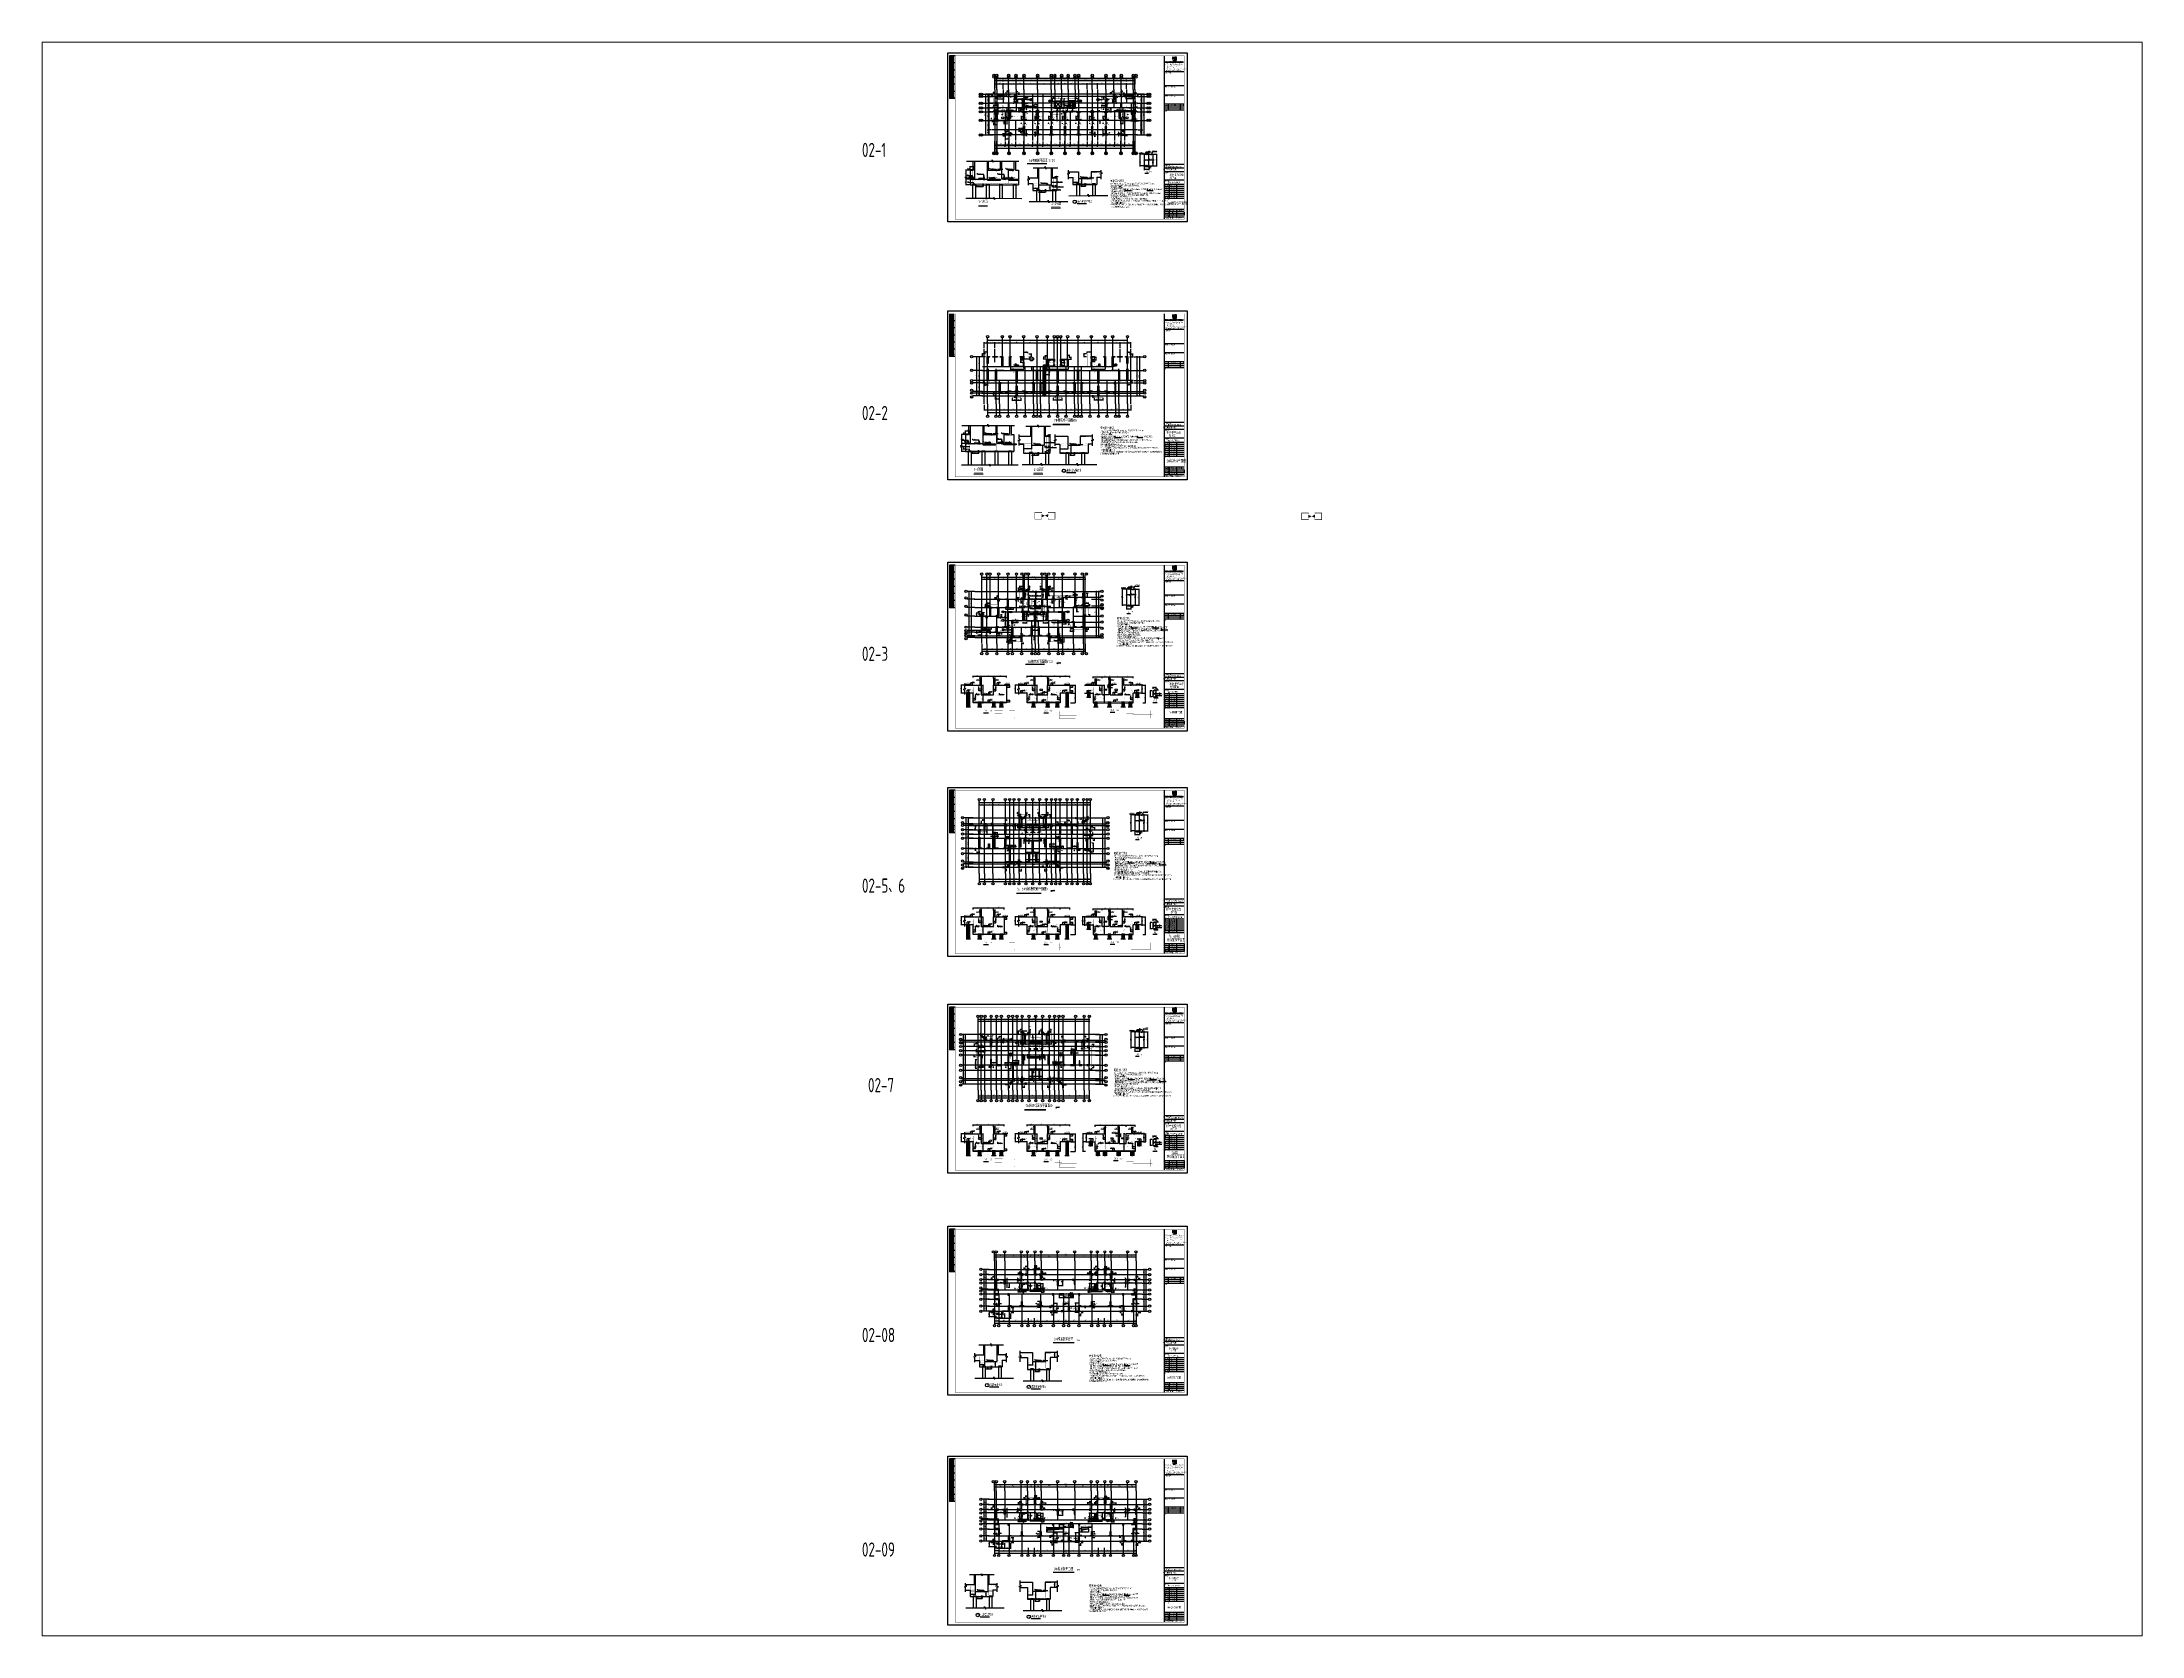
# Paper-space layout '布局1' of a CAD drawing. Extents: x 26 to 231, y 20 to 176.
# The model-space entities are those that its viewports show. They can reach past a viewport. Long polylines and large blocks are cut down to what shows.
import ezdxf
from ezdxf.enums import TextEntityAlignment as Align

# ---------------------------------------------------------------- set-up
doc = ezdxf.new("R2010")
doc.units = 0
doc.header["$LTSCALE"] = 100
for name, pattern in [('2', [18.5, 12, -3, 0.5, -3]), ('3', [5, 3, -2]), ('CENTER', [2, 1.25, -0.25, 0.25, -0.25]), ('CONTINOUS', [0]), ('DASH', [0.35, 0.25, -0.1])]:
    doc.linetypes.add(name, pattern=pattern)
doc.layers.get('0').update_dxf_attribs({"linetype": 'CONTINUOUS'})
doc.layers.get('Defpoints').update_dxf_attribs({"linetype": 'CONTINUOUS'})
for name, color, linetype in [('1', 3, 'CONTINUOUS'), ('1508', 2, 'CONTINUOUS'), ('451', 7, 'CONTINUOUS'), ('AXIS', 3, 'CONTINUOUS'), ('AXIS_TEXT', 7, 'CONTINUOUS'), ('COLU', 255, 'CONTINUOUS'), ('CSET', 2, 'CONTINUOUS'), ('DIM', 3, 'CONTINUOUS'), ('dim-wall', 7, 'CONTINUOUS'), ('dote', 253, 'CONTINUOUS'), ('DQ', 7, 'CONTINUOUS'), ('dtq', 7, 'CONTINUOUS'), ('HATCH', 254, 'CONTINUOUS'), ('JSK', 4, 'CONTINUOUS'), ('LINE', 3, 'CONTINUOUS'), ('mid', 7, 'CONTINUOUS'), ('PAXIS', 253, 'CENTER'), ('PUB_DIM', 3, 'CONTINUOUS'), ('PUB_TITLE', 4, 'CONTINUOUS'), ('S_BEAMDIMLOCAL', 7, 'CONTINUOUS'), ('S_BEAMDIMMASS', 2, 'CONTINUOUS'), ('s索引', 6, 'CONTINUOUS'), ('TEXT', 2, 'CONTINUOUS'), ('THICK', 6, 'CONTINUOUS'), ('THIN', 7, 'CONTINUOUS'), ('tk', 7, 'CONTINUOUS'), ('tk图框', 7, 'CONTINUOUS'), ('tm', 7, 'CONTINUOUS'), ('WALL', 255, 'CONTINUOUS'), ('Y阴影', 8, 'CONTINUOUS'), ('Z-CT', 2, 'CONTINUOUS'), ('Z-TEXT', 2, 'CONTINUOUS'), ('z桩', 240, '2'), ('图框', 254, 'CONTINUOUS'), ('图框文字', 7, 'CONTINUOUS'), ('基础梁', 7, 'CONTINUOUS'), ('底板钢筋2', 30, 'CONTINUOUS'), ('支座钢筋标注', 173, 'CONTINUOUS'), ('板底钢筋', 24, 'CONTINUOUS'), ('柱', 2, 'CONTINUOUS'), ('标高', 7, 'CONTINUOUS'), ('梁', 4, 'CONTINUOUS'), ('梁__实线', 4, 'CONTINUOUS'), ('梁虚线', 134, '3'), ('楼板负筋文字', 7, 'CONTINUOUS'), ('楼板负筋钢筋', 1, 'CONTINUOUS'), ('砼墙', 3, 'CONTINUOUS'), ('网格', 253, '2'), ('重心计算', 7, 'CONTINUOUS'), ('零厚板', 7, 'CONTINUOUS')]:
    doc.layers.add(name, color=color, linetype=linetype)
doc.layers.add('REIN', color=6, linetype='CONTINUOUS', lineweight=18)
doc.styles.add('_TCH_AXIS', font='tssdeng.shx', dxfattribs={"width": 0.7, "bigfont": 'tssdchn.shx'})
doc.styles.add('CADReader_TextStyle', font='tssdeng.shx', dxfattribs={"height": 0.2, "bigfont": 'gbcbig.shx'})
doc.styles.add('COMPLEX', font='tssdeng.shx', dxfattribs={"width": 0.7, "bigfont": 'tssdchn.shx'})
doc.styles.add('dim_font', font='tssdeng.shx', dxfattribs={"width": 0.7, "bigfont": 'tssdchn.shx'})
doc.styles.add('DX', font='tssdeng.shx', dxfattribs={"width": 0.7, "bigfont": 'tssdchn.shx'})
doc.styles.add('HZ', font='tssdeng.shx', dxfattribs={"width": 0.7, "bigfont": 'tssdchn.shx'})
doc.styles.add('HZTXT', font='tssdeng.shx', dxfattribs={"width": 0.7, "bigfont": 'tssdchn.shx'})
doc.styles.add('HZTXT2', font='tssdeng.shx', dxfattribs={"width": 0.7, "bigfont": 'tssdchn.shx'})
doc.styles.add('Jgcad-DIM', font='tssdeng.shx', dxfattribs={"width": 0.7, "bigfont": 'tssdchn.shx'})
doc.styles.get("Standard").update_dxf_attribs({"font": 'tssdeng.shx', "width": 0.7, "bigfont": 'tssdchn.shx'})
doc.styles.add('TK', font='tssdeng.shx', dxfattribs={"width": 0.7, "bigfont": 'tssdchn.shx'})
doc.styles.add('TSSD_Dimension', font='Tssdeng.shx', dxfattribs={"width": 0.7, "bigfont": 'tssdchn.shx'})
doc.styles.add('TSSD_Label', font='Tssdeng.shx', dxfattribs={"width": 0.7, "bigfont": 'hztxt.shx'})
doc.styles.add('TSSD_Num', font='Tssdeng.shx', dxfattribs={"width": 0.7, "bigfont": 'hztxt.shx'})
doc.styles.add('tssd_rein', font='tssdeng.shx', dxfattribs={"width": 0.7, "bigfont": 'hztxt.shx'})
doc.styles.add('汉字', font='tssdeng.shx', dxfattribs={"width": 0.8, "bigfont": 'atssdchn.shx'})
doc.dimstyles.new('DIMN', dxfattribs={"dimtxt": 300, "dimasz": 1, "dimexe": 250, "dimexo": 300, "dimgap": 150, "dimtad": 1, "dimdec": 0, "dimzin": 0, "dimdsep": 46, "dimtxsty": 'dim_font', "dimblk": '_DIMX', "dimcen": 0.09, "dimclrt": 7, "dimadec": 0, "dimazin": 0, "dimtfac": 1, "dimtdec": 0, "dimtix": 1, "dimtmove": 2, "dimatfit": 3, "dimldrblk": '_DIMX', "dimfxl": 250, "dimtolj": 1, "dimtzin": 0, "dimarcsym": 0})
doc.dimstyles.new('JGCAD_100_117', dxfattribs={"dimtxt": 351, "dimasz": 100, "dimexe": 250, "dimexo": 250, "dimgap": 100, "dimtad": 1, "dimdec": 0, "dimdsep": 46, "dimtxsty": 'Jgcad-DIM', "dimblk1": 'ARCHTICK', "dimblk2": 'ARCHTICK', "dimsah": 1, "dimcen": 0.09, "dimclre": 7, "dimclrt": 1, "dimadec": 3, "dimazin": 0, "dimtfac": 1, "dimtdec": 4, "dimtix": 1, "dimtofl": 0, "dimtmove": 2, "dimatfit": 3, "dimfxl": 1, "dimtolj": 1, "dimtzin": 0, "dimarcsym": 0})
doc.dimstyles.new('TSSD_100_100', dxfattribs={"dimtxt": 300, "dimasz": 100, "dimexe": 100, "dimexo": 250, "dimgap": 100, "dimtad": 1, "dimdec": 0, "dimzin": 0, "dimdsep": 46, "dimtxsty": 'TSSD_Dimension', "dimblk": 'ARCHTICK', "dimcen": 0, "dimdle": 100, "dimclrt": 7, "dimadec": 0, "dimazin": 0, "dimtfac": 1, "dimtdec": 0, "dimtix": 1, "dimtmove": 2, "dimatfit": 3, "dimfxl": 1, "dimtolj": 1, "dimtzin": 0, "dimarcsym": 0})
doc.dimstyles.new('TSSD_100_100$0', dxfattribs={"dimtxt": 300, "dimasz": 100, "dimexe": 250, "dimexo": 250, "dimgap": 100, "dimtad": 1, "dimdec": 0, "dimzin": 0, "dimdsep": 46, "dimtxsty": 'TSSD_Dimension', "dimblk": '_TSDBK', "dimblk1": '_TSDBK', "dimblk2": '_TSDBK', "dimsah": 1, "dimcen": 0, "dimclrt": 7, "dimadec": 0, "dimazin": 0, "dimtfac": 1, "dimtdec": 0, "dimtix": 1, "dimtmove": 2, "dimatfit": 3, "dimldrblk": '_TSDBK', "dimfxl": 1, "dimtolj": 1, "dimtzin": 0, "dimarcsym": 0})
doc.dimstyles.new('TSSD_25_100', dxfattribs={"dimtxt": 300, "dimasz": 100, "dimexe": 250, "dimexo": 250, "dimgap": 100, "dimtad": 1, "dimdec": 0, "dimlfac": 0.25, "dimzin": 0, "dimdsep": 46, "dimtxsty": 'Jgcad-DIM', "dimblk": '_DIMX', "dimblk1": 'ARCHTICK', "dimblk2": 'ARCHTICK', "dimsah": 1, "dimcen": 0.09, "dimclre": 7, "dimclrt": 1, "dimadec": 3, "dimazin": 0, "dimtfac": 1, "dimtdec": 0, "dimtix": 1, "dimtmove": 2, "dimatfit": 3, "dimldrblk": '_DIMX', "dimfxl": 1, "dimtolj": 1, "dimtzin": 0, "dimarcsym": 0})
doc.dimstyles.new('TSSD_50_100', dxfattribs={"dimtxt": 300, "dimasz": 100, "dimexe": 100, "dimexo": 250, "dimgap": 100, "dimtad": 1, "dimdec": 0, "dimlfac": 0.5, "dimzin": 0, "dimdsep": 46, "dimtxsty": 'TSSD_Dimension', "dimblk": 'ARCHTICK', "dimcen": 0, "dimdle": 100, "dimclrt": 7, "dimadec": 0, "dimazin": 0, "dimtfac": 1, "dimtdec": 0, "dimtix": 1, "dimtmove": 2, "dimatfit": 3, "dimfxl": 1, "dimtolj": 1, "dimtzin": 0, "dimarcsym": 0})
pattern_1 = [(45, (502445.22, 163614.08), (-224.5064, 224.5064), [])]
pattern_2 = [(45, (373272.56, -26386.2), (-224.5064, 224.5064), [])]
pattern_3 = [(45, (-313928.98, 58419.5), (-224.5064, 224.5064), [])]
pattern_4 = [(45, (502445.22, 82072.7), (-224.5064, 224.5064), [])]
pattern_5 = [(45, (373272.56, -107927.6), (-224.5064, 224.5064), [])]
pattern_6 = [(45, (502445.22, 5876.52), (-224.5064, 224.5064), [])]
pattern_7 = [(45, (373272.56, -184123.78), (-224.5064, 224.5064), [])]

# ---------------------------------------------------------------- blocks, each defined once
blk = doc.blocks.new('_ArchTick')
at = {"color": 0, "linetype": 'ByBlock', "const_width": 0.4}
blk.add_lwpolyline([(-0.5, -0.5), (0.5, 0.5)], dxfattribs=at)
blk = doc.blocks.new('*D7')
at = {"layer": 'Defpoints', "color": 0}
for p in [(688539, 121732), (690339, 121849), (690339, 121732)]:
    blk.add_point(p, dxfattribs=at)
at = {"layer": 'dim-wall', "color": 0, "lineweight": -2}
for p, q in [((688439, 121849), (690439, 121849)), ((688539, 121982), (688539, 121949)), ((690339, 121982), (690339, 121949))]:
    blk.add_line(p, q, dxfattribs=at)
at = {"layer": 'dim-wall', "color": 0, "lineweight": -2, "xscale": 100, "yscale": 100, "zscale": 100, "rotation": 180}
blk.add_blockref('_ArchTick', (688539, 121849), dxfattribs=at)
at = {"layer": 'dim-wall', "color": 0, "lineweight": -2, "xscale": 100, "yscale": 100, "zscale": 100}
blk.add_blockref('_ArchTick', (690339, 121849), dxfattribs=at)
at = {"layer": 'dim-wall', "color": 7, "insert": (689439, 122099), "char_height": 300, "attachment_point": 5, "style": 'TSSD_Dimension'}
blk.add_mtext('\\A1;附加范围 1800', dxfattribs=at)
blk = doc.blocks.new('*D8')
at = {"layer": 'Defpoints', "color": 0}
for p in [(689045, 125113), (690085, 122313), (690225, 125113)]:
    blk.add_point(p, dxfattribs=at)
at = {"layer": 'DIM', "color": 0, "lineweight": -2}
for p, q in [((689975, 125113), (688945, 125113)), ((689835, 122313), (688945, 122313)), ((689045, 122213), (689045, 125213))]:
    blk.add_line(p, q, dxfattribs=at)
at = {"layer": 'DIM', "color": 0, "lineweight": -2, "xscale": 100, "yscale": 100, "zscale": 100}
for p, rotation in [((689045, 125113), 90), ((689045, 122313), 270)]:
    blk.add_blockref('_ArchTick', p, dxfattribs=dict(at, rotation=rotation))
at = {"layer": 'DIM', "color": 7, "insert": (688795, 123713), "char_height": 300, "attachment_point": 5, "rotation": 90, "style": 'TSSD_Dimension'}
blk.add_mtext('\\A1;\\A1;附加范围', dxfattribs=at)
blk = doc.blocks.new('*D9')
at = {"layer": 'Defpoints', "color": 0}
for p in [(697885, 126013), (696326, 124613), (697885, 124613)]:
    blk.add_point(p, dxfattribs=at)
at = {"layer": 'dim-wall', "color": 0, "lineweight": -2}
for p, q in [((697635, 126013), (696226, 126013)), ((696326, 126113), (696326, 124513)), ((697635, 124613), (696226, 124613))]:
    blk.add_line(p, q, dxfattribs=at)
at = {"layer": 'dim-wall', "color": 0, "lineweight": -2, "xscale": 100, "yscale": 100, "zscale": 100}
for p, rotation in [((696326, 126013), 90), ((696326, 124613), 270)]:
    blk.add_blockref('_ArchTick', p, dxfattribs=dict(at, rotation=rotation))
at = {"layer": 'dim-wall', "color": 7, "insert": (696076, 125313), "char_height": 300, "attachment_point": 5, "rotation": 90, "style": 'TSSD_Dimension'}
blk.add_mtext('\\A1;\\A1;附加范围', dxfattribs=at)
blk = doc.blocks.new('*D10')
at = {"layer": 'Defpoints', "color": 0}
for p in [(698576, 126813), (698576, 124613), (699789, 124613)]:
    blk.add_point(p, dxfattribs=at)
at = {"layer": 'dim-wall', "color": 0, "lineweight": -2}
for p, q in [((698826, 126813), (699889, 126813)), ((699789, 126913), (699789, 124513)), ((698826, 124613), (699889, 124613))]:
    blk.add_line(p, q, dxfattribs=at)
at = {"layer": 'dim-wall', "color": 0, "lineweight": -2, "xscale": 100, "yscale": 100, "zscale": 100}
for p, rotation in [((699789, 126813), 90), ((699789, 124613), 270)]:
    blk.add_blockref('_ArchTick', p, dxfattribs=dict(at, rotation=rotation))
at = {"layer": 'dim-wall', "color": 11, "insert": (699539, 125713), "char_height": 300, "attachment_point": 5, "rotation": 90, "style": 'TSSD_Dimension'}
blk.add_mtext('\\A1;附加范围 2200', dxfattribs=at)
blk = doc.blocks.new('_TSDBK')
blk.add_line((-1, 0), (0, 0))
at = {"const_width": 0.5}
blk.add_lwpolyline([(-0.7, -0.7), (0.7, 0.7)], dxfattribs=at)
blk = doc.blocks.new('*D11')
at = {"layer": 'Defpoints', "color": 0}
for p in [(688572, 116013), (689039, 117513), (689039, 116013)]:
    blk.add_point(p, dxfattribs=at)
at = {"layer": 'dim-wall', "color": 0, "lineweight": -2}
for p, q in [((688789, 117513), (688322, 117513)), ((688789, 116013), (688322, 116013)), ((688572, 117413), (688572, 116113))]:
    blk.add_line(p, q, dxfattribs=at)
at = {"layer": 'dim-wall', "color": 0, "lineweight": -2, "xscale": 100, "yscale": 100, "zscale": 100}
for p, rotation in [((688572, 117513), 90), ((688572, 116013), 270)]:
    blk.add_blockref('_TSDBK', p, dxfattribs=dict(at, rotation=rotation))
at = {"layer": 'dim-wall', "color": 7, "insert": (688347, 116763), "char_height": 250, "attachment_point": 5, "rotation": 90, "style": 'TSSD_Dimension'}
blk.add_mtext('\\A1;1500', dxfattribs=at)
blk = doc.blocks.new('*D12')
at = {"layer": 'Defpoints', "color": 0}
for p in [(685491, 118513), (685555, 118513), (685491, 116013)]:
    blk.add_point(p, dxfattribs=at)
at = {"layer": 'dim-wall', "color": 0, "lineweight": -2}
for p, q in [((685555, 116113), (685555, 118413)), ((685741, 118513), (685805, 118513)), ((685741, 116013), (685805, 116013))]:
    blk.add_line(p, q, dxfattribs=at)
at = {"layer": 'dim-wall', "color": 0, "lineweight": -2, "xscale": 100, "yscale": 100, "zscale": 100}
for p, rotation in [((685555, 118513), 90), ((685555, 116013), 270)]:
    blk.add_blockref('_TSDBK', p, dxfattribs=dict(at, rotation=rotation))
at = {"layer": 'dim-wall', "color": 7, "insert": (685330, 117263), "char_height": 250, "attachment_point": 5, "rotation": 90, "style": 'TSSD_Dimension'}
blk.add_mtext('\\A1;2500', dxfattribs=at)
blk = doc.blocks.new('*D13')
at = {"layer": 'Defpoints', "color": 0}
for p in [(679989, 117413), (679989, 116013), (680053, 117413)]:
    blk.add_point(p, dxfattribs=at)
at = {"layer": 'dim-wall', "color": 0, "lineweight": -2}
for p, q in [((680053, 116113), (680053, 117313)), ((680239, 117413), (680303, 117413)), ((680239, 116013), (680303, 116013))]:
    blk.add_line(p, q, dxfattribs=at)
at = {"layer": 'dim-wall', "color": 0, "lineweight": -2, "xscale": 100, "yscale": 100, "zscale": 100}
for p, rotation in [((680053, 117413), 90), ((680053, 116013), 270)]:
    blk.add_blockref('_TSDBK', p, dxfattribs=dict(at, rotation=rotation))
at = {"layer": 'dim-wall', "color": 7, "insert": (679828, 116713), "char_height": 250, "attachment_point": 5, "rotation": 90, "style": 'TSSD_Dimension'}
blk.add_mtext('\\A1;1400', dxfattribs=at)
blk = doc.blocks.new('*D14')
at = {"layer": 'Defpoints', "color": 0}
for p in [(674384, 121113), (674585, 122413), (674585, 121113)]:
    blk.add_point(p, dxfattribs=at)
at = {"layer": 'dim-wall', "color": 0, "lineweight": -2}
for p, q in [((674335, 122413), (674284, 122413)), ((674335, 121113), (674284, 121113)), ((674384, 122513), (674384, 121013))]:
    blk.add_line(p, q, dxfattribs=at)
at = {"layer": 'dim-wall', "color": 0, "lineweight": -2, "xscale": 100, "yscale": 100, "zscale": 100}
for p, rotation in [((674384, 122413), 90), ((674384, 121113), 270)]:
    blk.add_blockref('_ArchTick', p, dxfattribs=dict(at, rotation=rotation))
at = {"layer": 'dim-wall', "color": 7, "insert": (674134, 121763), "char_height": 300, "attachment_point": 5, "rotation": 90, "style": 'TSSD_Dimension'}
blk.add_mtext('\\A1;1300', dxfattribs=at)
blk = doc.blocks.new('*D15')
at = {"layer": 'Defpoints', "color": 0}
for p in [(678294, 125838), (678294, 120413), (678636, 120413)]:
    blk.add_point(p, dxfattribs=at)
at = {"layer": 'dim-wall', "color": 0, "lineweight": -2}
for p, q in [((678544, 125838), (678736, 125838)), ((678636, 125938), (678636, 120313)), ((678544, 120413), (678736, 120413))]:
    blk.add_line(p, q, dxfattribs=at)
at = {"layer": 'dim-wall', "color": 0, "lineweight": -2, "xscale": 100, "yscale": 100, "zscale": 100}
for p, rotation in [((678636, 125838), 90), ((678636, 120413), 270)]:
    blk.add_blockref('_ArchTick', p, dxfattribs=dict(at, rotation=rotation))
at = {"layer": 'dim-wall', "color": 7, "insert": (678386, 123125), "char_height": 300, "attachment_point": 5, "rotation": 90, "style": 'TSSD_Dimension'}
blk.add_mtext('\\A1;\\A1;附加范围', dxfattribs=at)
blk = doc.blocks.new('*D16')
at = {"layer": 'Defpoints', "color": 0}
for p in [(673935, 125112), (681635, 124996), (681635, 124613)]:
    blk.add_point(p, dxfattribs=at)
at = {"layer": 'dim-wall', "color": 0, "lineweight": -2}
for p, q in [((673835, 124996), (681735, 124996)), ((673935, 124862), (673935, 124896)), ((681635, 124863), (681635, 125096))]:
    blk.add_line(p, q, dxfattribs=at)
at = {"layer": 'dim-wall', "color": 0, "lineweight": -2, "xscale": 100, "yscale": 100, "zscale": 100, "rotation": 180}
blk.add_blockref('_ArchTick', (673935, 124996), dxfattribs=at)
at = {"layer": 'dim-wall', "color": 0, "lineweight": -2, "xscale": 100, "yscale": 100, "zscale": 100}
blk.add_blockref('_ArchTick', (681635, 124996), dxfattribs=at)
at = {"layer": 'dim-wall', "color": 11, "insert": (677785, 125246), "char_height": 300, "attachment_point": 5, "style": 'TSSD_Dimension'}
blk.add_mtext('\\A1;附加范围 7700', dxfattribs=at)
blk = doc.blocks.new('*D17')
at = {"layer": 'Defpoints', "color": 0}
for p in [(678635, 124613), (680785, 125200), (680785, 124613)]:
    blk.add_point(p, dxfattribs=at)
at = {"layer": 'dim-wall', "color": 0, "lineweight": -2}
for p, q in [((678535, 125200), (680885, 125200)), ((678635, 124863), (678635, 125300)), ((680785, 124863), (680785, 125300))]:
    blk.add_line(p, q, dxfattribs=at)
at = {"layer": 'dim-wall', "color": 0, "lineweight": -2, "xscale": 100, "yscale": 100, "zscale": 100, "rotation": 180}
blk.add_blockref('_ArchTick', (678635, 125200), dxfattribs=at)
at = {"layer": 'dim-wall', "color": 0, "lineweight": -2, "xscale": 100, "yscale": 100, "zscale": 100}
blk.add_blockref('_ArchTick', (680785, 125200), dxfattribs=at)
at = {"layer": 'dim-wall', "color": 7, "insert": (679710, 125450), "char_height": 300, "attachment_point": 5, "style": 'TSSD_Dimension'}
blk.add_mtext('\\A1;附加范围 2150', dxfattribs=at)
blk = doc.blocks.new('*D18')
at = {"layer": 'Defpoints', "color": 0}
for p in [(675589, 127613), (675802, 127613), (675981, 123803)]:
    blk.add_point(p, dxfattribs=at)
at = {"layer": 'dim-wall', "color": 0, "lineweight": -2}
for p, q in [((675552, 127613), (675339, 127613)), ((675589, 123803), (675589, 127613)), ((675731, 123803), (675339, 123803))]:
    blk.add_line(p, q, dxfattribs=at)
at = {"layer": 'dim-wall', "color": 0, "lineweight": -2, "xscale": 100, "yscale": 100, "zscale": 100}
for p, rotation in [((675589, 127613), 90), ((675589, 123803), 270)]:
    blk.add_blockref('_ArchTick', p, dxfattribs=dict(at, rotation=rotation))
at = {"layer": 'dim-wall', "color": 7, "insert": (675339, 125708), "char_height": 300, "attachment_point": 5, "rotation": 90, "style": 'TSSD_Dimension'}
blk.add_mtext('\\A1;附加范围 3810', dxfattribs=at)
blk = doc.blocks.new('*D19')
at = {"layer": 'Defpoints', "color": 0}
for p in [(675035, 130513), (675035, 129213), (677548, 130513)]:
    blk.add_point(p, dxfattribs=at)
at = {"layer": 'dim-wall', "color": 0, "lineweight": -2}
for p, q in [((675285, 130513), (677648, 130513)), ((675285, 129213), (677648, 129213)), ((677548, 129113), (677548, 130613))]:
    blk.add_line(p, q, dxfattribs=at)
at = {"layer": 'dim-wall', "color": 0, "lineweight": -2, "xscale": 100, "yscale": 100, "zscale": 100}
for p, rotation in [((677548, 130513), 90), ((677548, 129213), 270)]:
    blk.add_blockref('_ArchTick', p, dxfattribs=dict(at, rotation=rotation))
at = {"layer": 'dim-wall', "color": 7, "insert": (677298, 129863), "char_height": 300, "attachment_point": 5, "rotation": 90, "style": 'TSSD_Dimension'}
blk.add_mtext('\\A1;\\A1;\\A1;\\A1;\\A1;附加范围', dxfattribs=at)
blk = doc.blocks.new('*D20')
at = {"layer": 'Defpoints', "color": 0}
for p in [(698747, 129163), (698747, 126013), (698787, 129163)]:
    blk.add_point(p, dxfattribs=at)
at = {"layer": 'DIM', "color": 0, "lineweight": -2}
for p, q in [((698787, 125913), (698787, 129263)), ((698997, 129163), (698887, 129163)), ((698997, 126013), (698887, 126013))]:
    blk.add_line(p, q, dxfattribs=at)
at = {"layer": 'DIM', "color": 0, "lineweight": -2, "xscale": 100, "yscale": 100, "zscale": 100}
for p, rotation in [((698787, 129163), 90), ((698787, 126013), 270)]:
    blk.add_blockref('_ArchTick', p, dxfattribs=dict(at, rotation=rotation))
at = {"layer": 'DIM', "color": 7, "insert": (698537, 127588), "char_height": 300, "attachment_point": 5, "rotation": 90, "style": 'TSSD_Dimension'}
blk.add_mtext('\\A1;附加范围 3150', dxfattribs=at)
blk = doc.blocks.new('*D21')
at = {"layer": 'Defpoints', "color": 0}
for p in [(677539, 120413), (678405, 121613), (678544, 120413)]:
    blk.add_point(p, dxfattribs=at)
at = {"layer": 'DIM', "color": 0, "lineweight": -2}
for p, q in [((678155, 121613), (677439, 121613)), ((678294, 120413), (677439, 120413)), ((677539, 121713), (677539, 120313))]:
    blk.add_line(p, q, dxfattribs=at)
at = {"layer": 'DIM', "color": 0, "lineweight": -2, "xscale": 100, "yscale": 100, "zscale": 100}
for p, rotation in [((677539, 121613), 90), ((677539, 120413), 270)]:
    blk.add_blockref('_ArchTick', p, dxfattribs=dict(at, rotation=rotation))
at = {"layer": 'DIM', "color": 7, "insert": (677289, 121013), "char_height": 300, "attachment_point": 5, "rotation": 90, "style": 'TSSD_Dimension'}
blk.add_mtext('\\A1;1200', dxfattribs=at)
blk = doc.blocks.new('*D22')
at = {"layer": 'Defpoints', "color": 0}
for p in [(673935, 131369), (673935, 130513), (674435, 130513)]:
    blk.add_point(p, dxfattribs=at)
at = {"layer": 'DIM', "color": 0, "lineweight": -2}
for p, q in [((673935, 131369), (673835, 131369)), ((673935, 130763), (673935, 131469)), ((674435, 131369), (673935, 131369)), ((674435, 130763), (674435, 131469)), ((674435, 131369), (674535, 131369))]:
    blk.add_line(p, q, dxfattribs=at)
at = {"layer": 'DIM', "color": 0, "lineweight": -2, "xscale": 100, "yscale": 100, "zscale": 100}
blk.add_blockref('_ArchTick', (673935, 131369), dxfattribs=at)
at = {"layer": 'DIM', "color": 0, "lineweight": -2, "xscale": 100, "yscale": 100, "zscale": 100, "rotation": 180}
blk.add_blockref('_ArchTick', (674435, 131369), dxfattribs=at)
at = {"layer": 'DIM', "color": 7, "insert": (674185, 131619), "char_height": 300, "attachment_point": 5, "style": 'TSSD_Dimension'}
blk.add_mtext('\\A1;500', dxfattribs=at)
blk = doc.blocks.new('*D23')
at = {"layer": 'Defpoints', "color": 0}
for p in [(673335, 130013), (673935, 130513), (673935, 130013)]:
    blk.add_point(p, dxfattribs=at)
at = {"layer": 'DIM', "color": 0, "lineweight": -2}
for p, q in [((673685, 130513), (673235, 130513)), ((673685, 130013), (673235, 130013)), ((673335, 130513), (673335, 130613)), ((673335, 130513), (673335, 130013)), ((673335, 130013), (673335, 129913))]:
    blk.add_line(p, q, dxfattribs=at)
at = {"layer": 'DIM', "color": 0, "lineweight": -2, "xscale": 100, "yscale": 100, "zscale": 100}
for p, rotation in [((673335, 130513), 270), ((673335, 130013), 90)]:
    blk.add_blockref('_ArchTick', p, dxfattribs=dict(at, rotation=rotation))
at = {"layer": 'DIM', "color": 7, "insert": (673085, 130263), "char_height": 300, "attachment_point": 5, "rotation": 90, "style": 'TSSD_Dimension'}
blk.add_mtext('\\A1;500', dxfattribs=at)
blk = doc.blocks.new('*D24')
at = {"layer": 'Defpoints', "color": 0}
for p in [(678360, 130813), (678735, 130813), (678735, 130513)]:
    blk.add_point(p, dxfattribs=at)
at = {"layer": 'DIM', "color": 0, "lineweight": -2}
for p, q in [((678485, 130813), (678260, 130813)), ((678485, 130513), (678260, 130513)), ((678360, 130813), (678360, 130913)), ((678360, 130513), (678360, 130813)), ((678360, 130513), (678360, 130413))]:
    blk.add_line(p, q, dxfattribs=at)
at = {"layer": 'DIM', "color": 0, "lineweight": -2, "xscale": 100, "yscale": 100, "zscale": 100}
for p, rotation in [((678360, 130813), 270), ((678360, 130513), 90)]:
    blk.add_blockref('_ArchTick', p, dxfattribs=dict(at, rotation=rotation))
at = {"layer": 'DIM', "color": 7, "insert": (678110, 130663), "char_height": 300, "attachment_point": 5, "rotation": 90, "style": 'TSSD_Dimension'}
blk.add_mtext('\\A1;300', dxfattribs=at)
blk = doc.blocks.new('*D25')
at = {"layer": 'Defpoints', "color": 0}
for p in [(678360, 131313), (678735, 131313), (678735, 130813)]:
    blk.add_point(p, dxfattribs=at)
at = {"layer": 'DIM', "color": 0, "lineweight": -2}
for p, q in [((678485, 131313), (678260, 131313)), ((678485, 130813), (678260, 130813)), ((678360, 130713), (678360, 131413))]:
    blk.add_line(p, q, dxfattribs=at)
at = {"layer": 'DIM', "color": 0, "lineweight": -2, "xscale": 100, "yscale": 100, "zscale": 100}
for p, rotation in [((678360, 131313), 90), ((678360, 130813), 270)]:
    blk.add_blockref('_ArchTick', p, dxfattribs=dict(at, rotation=rotation))
at = {"layer": 'DIM', "color": 7, "insert": (678101, 131363), "char_height": 300, "attachment_point": 5, "rotation": 90, "style": 'TSSD_Dimension'}
blk.add_mtext('\\A1;500', dxfattribs=at)
blk = doc.blocks.new('*D26')
at = {"layer": 'Defpoints', "color": 0}
for p in [(681835, 131464), (682335, 131763), (682335, 131313)]:
    blk.add_point(p, dxfattribs=at)
at = {"layer": 'DIM', "color": 0, "lineweight": -2}
for p, q in [((681835, 131763), (681735, 131763)), ((681835, 131714), (681835, 131863)), ((681835, 131763), (682335, 131763)), ((682335, 131563), (682335, 131863)), ((682335, 131763), (682435, 131763))]:
    blk.add_line(p, q, dxfattribs=at)
at = {"layer": 'DIM', "color": 0, "lineweight": -2, "xscale": 100, "yscale": 100, "zscale": 100}
blk.add_blockref('_ArchTick', (681835, 131763), dxfattribs=at)
at = {"layer": 'DIM', "color": 0, "lineweight": -2, "xscale": 100, "yscale": 100, "zscale": 100, "rotation": 180}
blk.add_blockref('_ArchTick', (682335, 131763), dxfattribs=at)
at = {"layer": 'DIM', "color": 7, "insert": (682085, 132013), "char_height": 300, "attachment_point": 5, "style": 'TSSD_Dimension'}
blk.add_mtext('\\A1;500', dxfattribs=at)
blk = doc.blocks.new('*D27')
at = {"layer": 'Defpoints', "color": 0}
for p in [(678735, 131884), (678735, 131313), (679235, 131313)]:
    blk.add_point(p, dxfattribs=at)
at = {"layer": 'DIM', "color": 0, "lineweight": -2}
for p, q in [((678735, 131884), (678635, 131884)), ((678735, 131563), (678735, 131984)), ((679235, 131884), (678735, 131884)), ((679235, 131563), (679235, 131984)), ((679235, 131884), (679335, 131884))]:
    blk.add_line(p, q, dxfattribs=at)
at = {"layer": 'DIM', "color": 0, "lineweight": -2, "xscale": 100, "yscale": 100, "zscale": 100}
blk.add_blockref('_ArchTick', (678735, 131884), dxfattribs=at)
at = {"layer": 'DIM', "color": 0, "lineweight": -2, "xscale": 100, "yscale": 100, "zscale": 100, "rotation": 180}
blk.add_blockref('_ArchTick', (679235, 131884), dxfattribs=at)
at = {"layer": 'DIM', "color": 7, "insert": (678985, 132134), "char_height": 300, "attachment_point": 5, "style": 'TSSD_Dimension'}
blk.add_mtext('\\A1;500', dxfattribs=at)
blk = doc.blocks.new('*D28')
at = {"layer": 'Defpoints', "color": 0}
for p in [(682335, 131313), (682335, 130813), (683000, 131313)]:
    blk.add_point(p, dxfattribs=at)
at = {"layer": 'DIM', "color": 0, "lineweight": -2}
for p, q in [((682585, 131313), (683100, 131313)), ((682585, 130813), (683100, 130813)), ((683000, 131313), (683000, 131413)), ((683000, 130813), (683000, 131313)), ((683000, 130813), (683000, 130713))]:
    blk.add_line(p, q, dxfattribs=at)
at = {"layer": 'DIM', "color": 0, "lineweight": -2, "xscale": 100, "yscale": 100, "zscale": 100}
for p, rotation in [((683000, 131313), 270), ((683000, 130813), 90)]:
    blk.add_blockref('_ArchTick', p, dxfattribs=dict(at, rotation=rotation))
at = {"layer": 'DIM', "color": 7, "insert": (682750, 131063), "char_height": 300, "attachment_point": 5, "rotation": 90, "style": 'TSSD_Dimension'}
blk.add_mtext('\\A1;500', dxfattribs=at)
blk = doc.blocks.new('*D29')
at = {"layer": 'Defpoints', "color": 0}
for p in [(685248, 129413), (685248, 128913), (685395, 129413)]:
    blk.add_point(p, dxfattribs=at)
at = {"layer": 'DIM', "color": 0, "lineweight": -2}
for p, q in [((685395, 129413), (685395, 129513)), ((685395, 128913), (685395, 129413)), ((685395, 128913), (685395, 128813)), ((685498, 129413), (685495, 129413)), ((685498, 128913), (685495, 128913))]:
    blk.add_line(p, q, dxfattribs=at)
at = {"layer": 'DIM', "color": 0, "lineweight": -2, "xscale": 100, "yscale": 100, "zscale": 100}
for p, rotation in [((685395, 129413), 270), ((685395, 128913), 90)]:
    blk.add_blockref('_ArchTick', p, dxfattribs=dict(at, rotation=rotation))
at = {"layer": 'DIM', "color": 7, "insert": (685145, 129163), "char_height": 300, "attachment_point": 5, "rotation": 90, "style": 'TSSD_Dimension'}
blk.add_mtext('\\A1;500', dxfattribs=at)
blk = doc.blocks.new('*D30')
at = {"layer": 'Defpoints', "color": 0}
for p in [(684635, 129413), (686035, 129806), (686035, 129413)]:
    blk.add_point(p, dxfattribs=at)
at = {"layer": 'DIM', "color": 0, "lineweight": -2}
for p, q in [((684535, 129806), (686135, 129806)), ((684635, 129663), (684635, 129906)), ((686035, 129663), (686035, 129906))]:
    blk.add_line(p, q, dxfattribs=at)
at = {"layer": 'DIM', "color": 0, "lineweight": -2, "xscale": 100, "yscale": 100, "zscale": 100, "rotation": 180}
blk.add_blockref('_ArchTick', (684635, 129806), dxfattribs=at)
at = {"layer": 'DIM', "color": 0, "lineweight": -2, "xscale": 100, "yscale": 100, "zscale": 100}
blk.add_blockref('_ArchTick', (686035, 129806), dxfattribs=at)
at = {"layer": 'DIM', "color": 7, "insert": (685335, 130056), "char_height": 300, "attachment_point": 5, "style": 'TSSD_Dimension'}
blk.add_mtext('\\A1;1400', dxfattribs=at)
blk = doc.blocks.new('*D31')
at = {"layer": 'Defpoints', "color": 0}
for p in [(686869, 125163), (687023, 125163), (687023, 124613)]:
    blk.add_point(p, dxfattribs=at)
at = {"layer": 'DIM', "color": 0, "lineweight": -2}
for p, q in [((686773, 125163), (686769, 125163)), ((686773, 124613), (686769, 124613)), ((686869, 125163), (686869, 125263)), ((686869, 124613), (686869, 125163)), ((686869, 124613), (686869, 124513))]:
    blk.add_line(p, q, dxfattribs=at)
at = {"layer": 'DIM', "color": 0, "lineweight": -2, "xscale": 100, "yscale": 100, "zscale": 100}
for p, rotation in [((686869, 125163), 270), ((686869, 124613), 90)]:
    blk.add_blockref('_ArchTick', p, dxfattribs=dict(at, rotation=rotation))
at = {"layer": 'DIM', "color": 7, "insert": (686619, 124888), "char_height": 300, "attachment_point": 5, "rotation": 90, "style": 'TSSD_Dimension'}
blk.add_mtext('\\A1;550', dxfattribs=at)
blk = doc.blocks.new('*D32')
at = {"layer": 'Defpoints', "color": 0}
for p in [(694785, 129394), (694785, 129213), (695485, 129213)]:
    blk.add_point(p, dxfattribs=at)
at = {"layer": 'DIM', "color": 0, "lineweight": -2}
for p, q in [((695585, 129394), (694685, 129394)), ((694785, 129463), (694785, 129494)), ((695485, 129463), (695485, 129494))]:
    blk.add_line(p, q, dxfattribs=at)
at = {"layer": 'DIM', "color": 0, "lineweight": -2, "xscale": 100, "yscale": 100, "zscale": 100, "rotation": 180}
blk.add_blockref('_ArchTick', (694785, 129394), dxfattribs=at)
at = {"layer": 'DIM', "color": 0, "lineweight": -2, "xscale": 100, "yscale": 100, "zscale": 100}
blk.add_blockref('_ArchTick', (695485, 129394), dxfattribs=at)
at = {"layer": 'DIM', "color": 7, "insert": (695135, 129644), "char_height": 300, "attachment_point": 5, "style": 'TSSD_Dimension'}
blk.add_mtext('\\A1;700', dxfattribs=at)
blk = doc.blocks.new('*D33')
at = {"layer": 'Defpoints', "color": 0}
for p in [(694511, 128413), (694785, 129213), (694785, 128413)]:
    blk.add_point(p, dxfattribs=at)
at = {"layer": 'DIM', "color": 0, "lineweight": -2}
for p, q in [((694535, 129213), (694411, 129213)), ((694535, 128413), (694411, 128413)), ((694511, 129313), (694511, 128313))]:
    blk.add_line(p, q, dxfattribs=at)
at = {"layer": 'DIM', "color": 0, "lineweight": -2, "xscale": 100, "yscale": 100, "zscale": 100}
for p, rotation in [((694511, 129213), 90), ((694511, 128413), 270)]:
    blk.add_blockref('_ArchTick', p, dxfattribs=dict(at, rotation=rotation))
at = {"layer": 'DIM', "color": 7, "insert": (694261, 128813), "char_height": 300, "attachment_point": 5, "rotation": 90, "style": 'TSSD_Dimension'}
blk.add_mtext('\\A1;800', dxfattribs=at)
blk = doc.blocks.new('*D34')
at = {"layer": 'Defpoints', "color": 0}
for p in [(673396, 121113), (674032, 121613), (674032, 121113)]:
    blk.add_point(p, dxfattribs=at)
at = {"layer": 'DIM', "color": 0, "lineweight": -2}
for p, q in [((673782, 121613), (673296, 121613)), ((673782, 121113), (673296, 121113)), ((673396, 121613), (673396, 121713)), ((673396, 121613), (673396, 121113)), ((673396, 121113), (673396, 121013))]:
    blk.add_line(p, q, dxfattribs=at)
at = {"layer": 'DIM', "color": 0, "lineweight": -2, "xscale": 100, "yscale": 100, "zscale": 100}
for p, rotation in [((673396, 121613), 270), ((673396, 121113), 90)]:
    blk.add_blockref('_ArchTick', p, dxfattribs=dict(at, rotation=rotation))
at = {"layer": 'DIM', "color": 7, "insert": (673146, 121363), "char_height": 300, "attachment_point": 5, "rotation": 90, "style": 'TSSD_Dimension'}
blk.add_mtext('\\A1;500', dxfattribs=at)
blk = doc.blocks.new('*D35')
at = {"layer": 'Defpoints', "color": 0}
for p in [(673935, 121113), (675035, 121234), (675035, 120145)]:
    blk.add_point(p, dxfattribs=at)
at = {"layer": 'DIM', "color": 0, "lineweight": -2}
for p, q in [((673835, 120145), (675135, 120145)), ((673935, 120863), (673935, 120045)), ((675035, 120984), (675035, 120045))]:
    blk.add_line(p, q, dxfattribs=at)
at = {"layer": 'DIM', "color": 0, "lineweight": -2, "xscale": 100, "yscale": 100, "zscale": 100, "rotation": 180}
blk.add_blockref('_ArchTick', (673935, 120145), dxfattribs=at)
at = {"layer": 'DIM', "color": 0, "lineweight": -2, "xscale": 100, "yscale": 100, "zscale": 100}
blk.add_blockref('_ArchTick', (675035, 120145), dxfattribs=at)
at = {"layer": 'DIM', "color": 7, "insert": (674485, 120395), "char_height": 300, "attachment_point": 5, "style": 'TSSD_Dimension'}
blk.add_mtext('\\A1;1100', dxfattribs=at)
blk = doc.blocks.new('*D36')
at = {"layer": 'Defpoints', "color": 0}
for p in [(678035, 116013), (679335, 116013), (679335, 115125)]:
    blk.add_point(p, dxfattribs=at)
at = {"layer": 'DIM', "color": 0, "lineweight": -2}
for p, q in [((677935, 115125), (679435, 115125)), ((678035, 115763), (678035, 115025)), ((679335, 115763), (679335, 115025))]:
    blk.add_line(p, q, dxfattribs=at)
at = {"layer": 'DIM', "color": 0, "lineweight": -2, "xscale": 100, "yscale": 100, "zscale": 100, "rotation": 180}
blk.add_blockref('_ArchTick', (678035, 115125), dxfattribs=at)
at = {"layer": 'DIM', "color": 0, "lineweight": -2, "xscale": 100, "yscale": 100, "zscale": 100}
blk.add_blockref('_ArchTick', (679335, 115125), dxfattribs=at)
at = {"layer": 'DIM', "color": 7, "insert": (678685, 115375), "char_height": 300, "attachment_point": 5, "style": 'TSSD_Dimension'}
blk.add_mtext('\\A1;1300', dxfattribs=at)
blk = doc.blocks.new('*D37')
at = {"layer": 'Defpoints', "color": 0}
for p in [(677329, 116013), (678035, 116513), (678035, 116013)]:
    blk.add_point(p, dxfattribs=at)
at = {"layer": 'DIM', "color": 0, "lineweight": -2}
for p, q in [((677785, 116513), (677229, 116513)), ((677785, 116013), (677229, 116013)), ((677329, 116513), (677329, 116613)), ((677329, 116513), (677329, 116013)), ((677329, 116013), (677329, 115913))]:
    blk.add_line(p, q, dxfattribs=at)
at = {"layer": 'DIM', "color": 0, "lineweight": -2, "xscale": 100, "yscale": 100, "zscale": 100}
for p, rotation in [((677329, 116513), 270), ((677329, 116013), 90)]:
    blk.add_blockref('_ArchTick', p, dxfattribs=dict(at, rotation=rotation))
at = {"layer": 'DIM', "color": 7, "insert": (677079, 116263), "char_height": 300, "attachment_point": 5, "rotation": 90, "style": 'TSSD_Dimension'}
blk.add_mtext('\\A1;500', dxfattribs=at)
blk = doc.blocks.new('*D38')
at = {"layer": 'Defpoints', "color": 0}
for p in [(684435, 125812), (683435, 125409), (683435, 125345)]:
    blk.add_point(p, dxfattribs=at)
at = {"layer": 'dim-wall', "color": 0, "lineweight": -2}
for p, q in [((684435, 125562), (684435, 125095)), ((683435, 125159), (683435, 125095)), ((684335, 125345), (683535, 125345))]:
    blk.add_line(p, q, dxfattribs=at)
at = {"layer": 'dim-wall', "color": 0, "lineweight": -2, "xscale": 100, "yscale": 100, "zscale": 100, "rotation": 180}
blk.add_blockref('_TSDBK', (683435, 125345), dxfattribs=at)
at = {"layer": 'dim-wall', "color": 0, "lineweight": -2, "xscale": 100, "yscale": 100, "zscale": 100}
blk.add_blockref('_TSDBK', (684435, 125345), dxfattribs=at)
at = {"layer": 'dim-wall', "color": 7, "insert": (683935, 125570), "char_height": 250, "attachment_point": 5, "style": 'TSSD_Dimension'}
blk.add_mtext('\\A1;1000', dxfattribs=at)
blk = doc.blocks.new('*D39')
at = {"layer": 'Defpoints', "color": 0}
for p in [(683435, 125813), (682850, 124812), (683435, 124812)]:
    blk.add_point(p, dxfattribs=at)
at = {"layer": 'dim-wall', "color": 0, "lineweight": -2}
for p, q in [((683185, 125813), (682600, 125813)), ((682850, 125713), (682850, 124912)), ((683185, 124812), (682600, 124812))]:
    blk.add_line(p, q, dxfattribs=at)
at = {"layer": 'dim-wall', "color": 0, "lineweight": -2, "xscale": 100, "yscale": 100, "zscale": 100}
for p, rotation in [((682850, 125813), 90), ((682850, 124812), 270)]:
    blk.add_blockref('_TSDBK', p, dxfattribs=dict(at, rotation=rotation))
at = {"layer": 'dim-wall', "color": 7, "insert": (682625, 125312), "char_height": 250, "attachment_point": 5, "rotation": 90, "style": 'TSSD_Dimension'}
blk.add_mtext('\\A1;1000', dxfattribs=at)
blk = doc.blocks.new('*D40')
at = {"layer": 'Defpoints', "color": 0}
for p in [(682850, 124613), (683435, 124812), (683435, 124613)]:
    blk.add_point(p, dxfattribs=at)
at = {"layer": 'dim-wall', "color": 0, "lineweight": -2}
for p, q in [((683185, 124812), (682600, 124812)), ((683185, 124613), (682600, 124613)), ((682850, 124912), (682850, 125012)), ((682850, 124812), (682850, 124613)), ((682850, 124513), (682850, 124413))]:
    blk.add_line(p, q, dxfattribs=at)
at = {"layer": 'dim-wall', "color": 0, "lineweight": -2, "xscale": 100, "yscale": 100, "zscale": 100}
for p, rotation in [((682850, 124812), 270), ((682850, 124613), 90)]:
    blk.add_blockref('_TSDBK', p, dxfattribs=dict(at, rotation=rotation))
at = {"layer": 'dim-wall', "color": 7, "insert": (682625, 124712), "char_height": 250, "attachment_point": 5, "rotation": 90, "style": 'TSSD_Dimension'}
blk.add_mtext('\\A1;200', dxfattribs=at)
blk = doc.blocks.new('*D41')
at = {"layer": 'Defpoints', "color": 0}
for p in [(700485, 126879), (700485, 126871), (701685, 126879)]:
    blk.add_point(p, dxfattribs=at)
at = {"layer": 'dim-wall', "color": 0, "lineweight": -2}
for p, q in [((700485, 126629), (700485, 126621)), ((701585, 126871), (700585, 126871)), ((701685, 126629), (701685, 126621))]:
    blk.add_line(p, q, dxfattribs=at)
at = {"layer": 'dim-wall', "color": 0, "lineweight": -2, "xscale": 100, "yscale": 100, "zscale": 100, "rotation": 180}
blk.add_blockref('_TSDBK', (700485, 126871), dxfattribs=at)
at = {"layer": 'dim-wall', "color": 0, "lineweight": -2, "xscale": 100, "yscale": 100, "zscale": 100}
blk.add_blockref('_TSDBK', (701685, 126871), dxfattribs=at)
at = {"layer": 'dim-wall', "color": 7, "insert": (701085, 127096), "char_height": 250, "attachment_point": 5, "style": 'TSSD_Dimension'}
blk.add_mtext('\\A1;1200', dxfattribs=at)
blk = doc.blocks.new('*D42')
at = {"layer": 'Defpoints', "color": 0}
for p in [(700889, 126113), (701285, 128112), (701285, 126113)]:
    blk.add_point(p, dxfattribs=at)
at = {"layer": 'dim-wall', "color": 0, "lineweight": -2}
for p, q in [((701035, 128112), (700639, 128112)), ((701035, 126113), (700639, 126113)), ((700889, 128012), (700889, 126213))]:
    blk.add_line(p, q, dxfattribs=at)
at = {"layer": 'dim-wall', "color": 0, "lineweight": -2, "xscale": 100, "yscale": 100, "zscale": 100}
for p, rotation in [((700889, 128112), 90), ((700889, 126113), 270)]:
    blk.add_blockref('_TSDBK', p, dxfattribs=dict(at, rotation=rotation))
at = {"layer": 'dim-wall', "color": 7, "insert": (700664, 127112), "char_height": 250, "attachment_point": 5, "rotation": 90, "style": 'TSSD_Dimension'}
blk.add_mtext('\\A1;2000', dxfattribs=at)
blk = doc.blocks.new('*D43')
at = {"layer": 'Defpoints', "color": 0}
for p in [(684385, 117934), (684385, 117448), (684485, 117934)]:
    blk.add_point(p, dxfattribs=at)
at = {"layer": 'dim-wall', "color": 0, "lineweight": -2}
for p, q in [((684285, 117448), (684185, 117448)), ((684385, 117684), (684385, 117198)), ((684485, 117448), (684385, 117448)), ((684485, 117684), (684485, 117198)), ((684585, 117448), (684685, 117448))]:
    blk.add_line(p, q, dxfattribs=at)
at = {"layer": 'dim-wall', "color": 0, "lineweight": -2, "xscale": 100, "yscale": 100, "zscale": 100}
blk.add_blockref('_TSDBK', (684385, 117448), dxfattribs=at)
at = {"layer": 'dim-wall', "color": 0, "lineweight": -2, "xscale": 100, "yscale": 100, "zscale": 100, "rotation": 180}
blk.add_blockref('_TSDBK', (684485, 117448), dxfattribs=at)
at = {"layer": 'dim-wall', "color": 7, "insert": (684435, 117673), "char_height": 250, "attachment_point": 5, "style": 'TSSD_Dimension'}
blk.add_mtext('\\A1;100', dxfattribs=at)
blk = doc.blocks.new('*D44')
at = {"layer": 'Defpoints', "color": 0}
for p in [(683385, 117934), (683385, 117448), (684385, 117934)]:
    blk.add_point(p, dxfattribs=at)
at = {"layer": 'dim-wall', "color": 0, "lineweight": -2}
for p, q in [((683385, 117684), (683385, 117198)), ((684285, 117448), (683485, 117448)), ((684385, 117684), (684385, 117198))]:
    blk.add_line(p, q, dxfattribs=at)
at = {"layer": 'dim-wall', "color": 0, "lineweight": -2, "xscale": 100, "yscale": 100, "zscale": 100, "rotation": 180}
blk.add_blockref('_TSDBK', (683385, 117448), dxfattribs=at)
at = {"layer": 'dim-wall', "color": 0, "lineweight": -2, "xscale": 100, "yscale": 100, "zscale": 100}
blk.add_blockref('_TSDBK', (684385, 117448), dxfattribs=at)
at = {"layer": 'dim-wall', "color": 7, "insert": (683676, 117782), "char_height": 250, "attachment_point": 5, "style": 'TSSD_Dimension'}
blk.add_mtext('\\A1;1000', dxfattribs=at)
blk = doc.blocks.new('*D45')
at = {"layer": 'Defpoints', "color": 0}
for p in [(682910, 118313), (683385, 118712), (683385, 118313)]:
    blk.add_point(p, dxfattribs=at)
at = {"layer": 'dim-wall', "color": 0, "lineweight": -2}
for p, q in [((683135, 118712), (682660, 118712)), ((683135, 118313), (682660, 118313)), ((682910, 118812), (682910, 118912)), ((682910, 118712), (682910, 118313)), ((682910, 118213), (682910, 118113))]:
    blk.add_line(p, q, dxfattribs=at)
at = {"layer": 'dim-wall', "color": 0, "lineweight": -2, "xscale": 100, "yscale": 100, "zscale": 100}
for p, rotation in [((682910, 118712), 270), ((682910, 118313), 90)]:
    blk.add_blockref('_TSDBK', p, dxfattribs=dict(at, rotation=rotation))
at = {"layer": 'dim-wall', "color": 7, "insert": (682685, 118512), "char_height": 250, "attachment_point": 5, "rotation": 90, "style": 'TSSD_Dimension'}
blk.add_mtext('\\A1;400', dxfattribs=at)
blk = doc.blocks.new('*D46')
at = {"layer": 'Defpoints', "color": 0}
for p in [(701629, 128112), (701629, 126113), (702024, 126113)]:
    blk.add_point(p, dxfattribs=at)
at = {"layer": 'dim-wall', "color": 0, "lineweight": -2}
for p, q in [((701879, 128112), (702274, 128112)), ((701879, 126113), (702274, 126113)), ((702024, 128012), (702024, 126213))]:
    blk.add_line(p, q, dxfattribs=at)
at = {"layer": 'dim-wall', "color": 0, "lineweight": -2, "xscale": 100, "yscale": 100, "zscale": 100}
for p, rotation in [((702024, 128112), 90), ((702024, 126113), 270)]:
    blk.add_blockref('_TSDBK', p, dxfattribs=dict(at, rotation=rotation))
at = {"layer": 'dim-wall', "color": 7, "insert": (701799, 127112), "char_height": 250, "attachment_point": 5, "rotation": 90, "style": 'TSSD_Dimension'}
blk.add_mtext('\\A1;2000', dxfattribs=at)
blk = doc.blocks.new('*D47')
at = {"layer": 'Defpoints', "color": 0}
for p in [(665681, 104143), (667281, 105428), (667281, 104143)]:
    blk.add_point(p, dxfattribs=at)
at = {"layer": 'DIM', "color": 0, "lineweight": -2}
for p, q in [((665581, 105428), (667381, 105428)), ((665681, 104393), (665681, 105528)), ((667281, 104393), (667281, 105528))]:
    blk.add_line(p, q, dxfattribs=at)
at = {"layer": 'DIM', "color": 0, "lineweight": -2, "xscale": 100, "yscale": 100, "zscale": 100, "rotation": 180}
blk.add_blockref('_ArchTick', (665681, 105428), dxfattribs=at)
at = {"layer": 'DIM', "color": 0, "lineweight": -2, "xscale": 100, "yscale": 100, "zscale": 100}
blk.add_blockref('_ArchTick', (667281, 105428), dxfattribs=at)
at = {"layer": 'DIM', "color": 7, "insert": (666481, 105678), "char_height": 300, "attachment_point": 5, "style": 'TSSD_Dimension'}
blk.add_mtext('\\A1;800', dxfattribs=at)
blk = doc.blocks.new('*D48')
at = {"layer": 'Defpoints', "color": 0}
for p in [(665681, 104143), (664175, 100943), (667281, 100943)]:
    blk.add_point(p, dxfattribs=at)
at = {"layer": 'DIM', "color": 0, "lineweight": -2}
for p, q in [((665431, 104143), (664075, 104143)), ((664175, 104243), (664175, 100843)), ((667031, 100943), (664075, 100943))]:
    blk.add_line(p, q, dxfattribs=at)
at = {"layer": 'DIM', "color": 0, "lineweight": -2, "xscale": 100, "yscale": 100, "zscale": 100}
for p, rotation in [((664175, 104143), 90), ((664175, 100943), 270)]:
    blk.add_blockref('_ArchTick', p, dxfattribs=dict(at, rotation=rotation))
at = {"layer": 'DIM', "color": 7, "insert": (663925, 102543), "char_height": 300, "attachment_point": 5, "rotation": 90, "style": 'TSSD_Dimension'}
blk.add_mtext('\\A1;1600', dxfattribs=at)
blk = doc.blocks.new('*D49')
at = {"layer": 'Defpoints', "color": 0}
for p in [(664175, 98943), (665681, 98943), (667281, 100943)]:
    blk.add_point(p, dxfattribs=at)
at = {"layer": 'DIM', "color": 0, "lineweight": -2}
for p, q in [((667031, 100943), (664075, 100943)), ((665431, 98943), (664075, 98943)), ((664175, 101043), (664175, 98843))]:
    blk.add_line(p, q, dxfattribs=at)
at = {"layer": 'DIM', "color": 0, "lineweight": -2, "xscale": 100, "yscale": 100, "zscale": 100}
for p, rotation in [((664175, 100943), 90), ((664175, 98943), 270)]:
    blk.add_blockref('_ArchTick', p, dxfattribs=dict(at, rotation=rotation))
at = {"layer": 'DIM', "color": 7, "insert": (663925, 99943), "char_height": 300, "attachment_point": 5, "rotation": 90, "style": 'TSSD_Dimension'}
blk.add_mtext('\\A1;1000', dxfattribs=at)
blk = doc.blocks.new('*D50')
at = {"layer": 'Defpoints', "color": 0}
for p in [(687789, 99413), (687789, 97704), (689789, 99013)]:
    blk.add_point(p, dxfattribs=at)
at = {"layer": 'DIM', "color": 0, "lineweight": -2}
for p, q in [((689889, 97704), (687689, 97704)), ((687789, 99163), (687789, 97604)), ((689789, 98763), (689789, 97604))]:
    blk.add_line(p, q, dxfattribs=at)
at = {"layer": 'DIM', "color": 0, "lineweight": -2, "xscale": 100, "yscale": 100, "zscale": 100, "rotation": 180}
blk.add_blockref('_ArchTick', (687789, 97704), dxfattribs=at)
at = {"layer": 'DIM', "color": 0, "lineweight": -2, "xscale": 100, "yscale": 100, "zscale": 100}
blk.add_blockref('_ArchTick', (689789, 97704), dxfattribs=at)
at = {"layer": 'DIM', "color": 7, "insert": (688789, 97954), "char_height": 300, "attachment_point": 5, "style": 'TSSD_Dimension'}
blk.add_mtext('\\A1;1000', dxfattribs=at)
blk = doc.blocks.new('*D51')
at = {"layer": 'Defpoints', "color": 0}
for p in [(701817, 101531), (701817, 99821), (703817, 101131)]:
    blk.add_point(p, dxfattribs=at)
at = {"layer": 'DIM', "color": 0, "lineweight": -2}
for p, q in [((703917, 99821), (701717, 99821)), ((701817, 101281), (701817, 99721)), ((703817, 100881), (703817, 99721))]:
    blk.add_line(p, q, dxfattribs=at)
at = {"layer": 'DIM', "color": 0, "lineweight": -2, "xscale": 100, "yscale": 100, "zscale": 100, "rotation": 180}
blk.add_blockref('_ArchTick', (701817, 99821), dxfattribs=at)
at = {"layer": 'DIM', "color": 0, "lineweight": -2, "xscale": 100, "yscale": 100, "zscale": 100}
blk.add_blockref('_ArchTick', (703817, 99821), dxfattribs=at)
at = {"layer": 'DIM', "color": 7, "insert": (702817, 100071), "char_height": 300, "attachment_point": 5, "style": 'TSSD_Dimension'}
blk.add_mtext('\\A1;1000', dxfattribs=at)
blk = doc.blocks.new('_AXISO')
blk.add_circle((0, 0), 0.5)
at = {"layer": 'AXIS_TEXT', "style": 'COMPLEX', "width": 1.041667}
blk.add_attdef('A', text='', height=0.56, dxfattribs=at).set_placement((-0.25, -0.28), (0.25, -0.28), align=Align.FIT)
blk = doc.blocks.new('*D52')
at = {"layer": 'Defpoints', "color": 0}
for p in [(704043, 101131), (704264, 99131), (704871, 99131)]:
    blk.add_point(p, dxfattribs=at)
at = {"layer": 'DIM', "color": 0, "lineweight": -2}
for p, q in [((704293, 101131), (704971, 101131)), ((704514, 99131), (704971, 99131)), ((704871, 101231), (704871, 99031))]:
    blk.add_line(p, q, dxfattribs=at)
at = {"layer": 'DIM', "color": 0, "lineweight": -2, "xscale": 100, "yscale": 100, "zscale": 100}
for p, rotation in [((704871, 101131), 90), ((704871, 99131), 270)]:
    blk.add_blockref('_ArchTick', p, dxfattribs=dict(at, rotation=rotation))
at = {"layer": 'DIM', "color": 7, "insert": (704621, 100131), "char_height": 300, "attachment_point": 5, "rotation": 90, "style": 'TSSD_Dimension'}
blk.add_mtext('\\A1;1000', dxfattribs=at)
blk = doc.blocks.new('*D53')
at = {"layer": 'Defpoints', "color": 0}
for p in [(693534, 99013), (693534, 97013), (693755, 97013)]:
    blk.add_point(p, dxfattribs=at)
at = {"layer": 'DIM', "color": 0, "lineweight": -2}
for p, q in [((693755, 99113), (693755, 96913)), ((693784, 99013), (693855, 99013)), ((693784, 97013), (693855, 97013))]:
    blk.add_line(p, q, dxfattribs=at)
at = {"layer": 'DIM', "color": 0, "lineweight": -2, "xscale": 100, "yscale": 100, "zscale": 100}
for p, rotation in [((693755, 99013), 90), ((693755, 97013), 270)]:
    blk.add_blockref('_ArchTick', p, dxfattribs=dict(at, rotation=rotation))
at = {"layer": 'DIM', "color": 7, "insert": (693505, 98013), "char_height": 300, "attachment_point": 5, "rotation": 90, "style": 'TSSD_Dimension'}
blk.add_mtext('\\A1;1000', dxfattribs=at)
blk = doc.blocks.new('ts_idx')
at = {"color": 0, "linetype": 'ByBlock', "lineweight": -2}
blk.add_line((-0.5, 0), (0.5, 0), dxfattribs=at)
blk.add_circle((0, 0), 0.5, dxfattribs=at)
at = {"color": 0, "linetype": 'ByBlock', "lineweight": -2, "style": 'TSSD_Num', "width": 0.7}
for tag, p in [('1', (0, 0.25)), ('A', (0, -0.25))]:
    blk.add_attdef(tag, text='', height=0.286, dxfattribs=at).set_placement(p, align=Align.MIDDLE_CENTER)
blk = doc.blocks.new('A$C00BC0004')
at = {"layer": 'tk图框'}
h = blk.add_hatch(color=2, dxfattribs=at)
h.paths.add_polyline_path([(-3355, -1611), (-4050, -1611), (-4051, -1676), (-3355, -1676), (-2875, -1676), (-2875, -314), (-3355, -314)])
h.paths.add_polyline_path([(-3263, -769), (-3263, -669), (-3163, -669), (-3163, -769)], flags=16)
h.paths.add_polyline_path([(-3068, -769), (-3068, -669), (-2968, -669), (-2968, -769)], flags=16)
h.paths.add_polyline_path([(-3263, -573), (-3263, -473), (-3163, -473), (-3163, -573)], flags=16)
h.paths.add_polyline_path([(-3068, -573), (-3068, -473), (-2968, -473), (-2968, -573)], flags=16)
h.paths.add_polyline_path([(-3576, -817), (-4051, -319), (-4050, -1315)])
at = {"layer": 'DQ', "color": 2}
for p, q in [((-6796, -2267), (-6774, -2245)), ((-6794, -2269), (-6657, -2133)), ((-6791, -2271), (-6652, -2133)), ((-6787, -2272), (-6648, -2133)), ((-6783, -2160), (-6773, -2150)), ((-6783, -2156), (-6778, -2151)), ((-6782, -2272), (-6645, -2135)), ((-6782, -2164), (-6769, -2150)), ((-6781, -2167), (-6764, -2150)), ((-6780, -2171), (-6759, -2150)), ((-6779, -2174), (-6754, -2149)), ((-6778, -2178), (-6749, -2149)), ((-6777, -2181), (-6744, -2148)), ((-6775, -2184), (-6739, -2148)), ((-6774, -2187), (-6734, -2147)), ((-6774, -2267), (-6677, -2171)), ((-6772, -2189), (-6729, -2146)), ((-6768, -2190), (-6723, -2145)), ((-6761, -2187), (-6718, -2145)), ((-6760, -2258), (-6676, -2174)), ((-6753, -2184), (-6713, -2144)), ((-6747, -2182), (-6707, -2142)), ((-6745, -2248), (-6673, -2176)), ((-6743, -2214), (-6662, -2133)), ((-6742, -2181), (-6701, -2141)), ((-6736, -2181), (-6695, -2140)), ((-6732, -2181), (-6689, -2138)), ((-6729, -2196), (-6667, -2134)), ((-6727, -2181), (-6683, -2136)), ((-6727, -2235), (-6670, -2177)), ((-6724, -2182), (-6677, -2135)), ((-6723, -2185), (-6672, -2134)), ((-6714, -2226), (-6667, -2179)), ((-6713, -2229), (-6665, -2181)), ((-6713, -2305), (-6686, -2279)), ((-6712, -2232), (-6662, -2183)), ((-6712, -2309), (-6686, -2283)), ((-6711, -2236), (-6683, -2209)), ((-6711, -2240), (-6684, -2213)), ((-6711, -2276), (-6686, -2252)), ((-6711, -2281), (-6687, -2257)), ((-6711, -2286), (-6687, -2261)), ((-6711, -2290), (-6687, -2266)), ((-6711, -2295), (-6687, -2271)), ((-6711, -2300), (-6687, -2275)), ((-6710, -2244), (-6684, -2218)), ((-6710, -2249), (-6684, -2223)), ((-6710, -2253), (-6685, -2228)), ((-6710, -2257), (-6685, -2233)), ((-6710, -2262), (-6685, -2237)), ((-6710, -2267), (-6686, -2242)), ((-6710, -2271), (-6686, -2247)), ((-6710, -2312), (-6685, -2287)), ((-6707, -2313), (-6685, -2291)), ((-6702, -2065), (-6681, -2044)), ((-6702, -2070), (-6678, -2046)), ((-6702, -2074), (-6677, -2049)), ((-6702, -2313), (-6685, -2295)), ((-6701, -2060), (-6684, -2043)), ((-6701, -2078), (-6675, -2053)), ((-6700, -2082), (-6674, -2055)), ((-6699, -2085), (-6672, -2058)), ((-6698, -2052), (-6690, -2045)), ((-6698, -2088), (-6670, -2060)), ((-6696, -2311), (-6685, -2300)), ((-6695, -2090), (-6668, -2063)), ((-6692, -2092), (-6665, -2065)), ((-6689, -2093), (-6663, -2067)), ((-6685, -2093), (-6661, -2069)), ((-6681, -2094), (-6658, -2071)), ((-6679, -2204), (-6659, -2185)), ((-6678, -2095), (-6656, -2074)), ((-6674, -2096), (-6654, -2076)), ((-6674, -2204), (-6657, -2187)), ((-6670, -2096), (-6653, -2079)), ((-6670, -2204), (-6655, -2190)), ((-6666, -2097), (-6652, -2083)), ((-6665, -2204), (-6655, -2194)), ((-6664, -2158), (-6644, -2138)), ((-6661, -2097), (-6651, -2087)), ((-6657, -2155), (-6644, -2142)), ((-6650, -2153), (-6644, -2147)), ((-6647, -2226), (-6634, -2213)), ((-6647, -2230), (-6629, -2213)), ((-6646, -2234), (-6624, -2212)), ((-6646, -2221), (-6640, -2215)), ((-6645, -2238), (-6618, -2211)), ((-6644, -2241), (-6612, -2209)), ((-6643, -2245), (-6607, -2208)), ((-6642, -2248), (-6601, -2207)), ((-6641, -2251), (-6595, -2205)), ((-6639, -2254), (-6588, -2204)), ((-6638, -2257), (-6616, -2236)), ((-6636, -2260), (-6616, -2240)), ((-6635, -2263), (-6616, -2244)), ((-6633, -2266), (-6615, -2248)), ((-6632, -2269), (-6614, -2252)), ((-6630, -2272), (-6613, -2255)), ((-6628, -2275), (-6612, -2258)), ((-6626, -2277), (-6611, -2262)), ((-6625, -2280), (-6609, -2265)), ((-6623, -2283), (-6608, -2268)), ((-6621, -2285), (-6607, -2271)), ((-6619, -2144), (-6601, -2126)), ((-6619, -2140), (-6606, -2127)), ((-6619, -2288), (-6605, -2274)), ((-6618, -2147), (-6595, -2125)), ((-6617, -2290), (-6604, -2277)), ((-6616, -2151), (-6590, -2124)), ((-6615, -2077), (-6610, -2072)), ((-6615, -2082), (-6605, -2072)), ((-6615, -2086), (-6601, -2072)), ((-6615, -2154), (-6584, -2123)), ((-6615, -2293), (-6602, -2280)), ((-6614, -2090), (-6597, -2072)), ((-6614, -2157), (-6578, -2121)), ((-6613, -2094), (-6592, -2072)), ((-6613, -2295), (-6599, -2282)), ((-6612, -2097), (-6588, -2072)), ((-6612, -2160), (-6572, -2120)), ((-6611, -2100), (-6583, -2072)), ((-6611, -2163), (-6567, -2119)), ((-6610, -2103), (-6578, -2072)), ((-6610, -2297), (-6595, -2282)), ((-6609, -2166), (-6561, -2118)), ((-6608, -2106), (-6574, -2072)), ((-6608, -2299), (-6590, -2281)), ((-6607, -2168), (-6556, -2117)), ((-6606, -2109), (-6569, -2072)), ((-6606, -2302), (-6585, -2281)), ((-6605, -2171), (-6582, -2148)), ((-6605, -2225), (-6582, -2202)), ((-6604, -2174), (-6583, -2153)), ((-6603, -2110), (-6564, -2071)), ((-6603, -2304), (-6579, -2279)), ((-6602, -2176), (-6582, -2156)), ((-6601, -2305), (-6522, -2226)), ((-6601, -2248), (-6591, -2237)), ((-6600, -2179), (-6579, -2158)), ((-6600, -2242), (-6599, -2241)), ((-6599, -2250), (-6585, -2236)), ((-6598, -2222), (-6576, -2200)), ((-6597, -2181), (-6575, -2159)), ((-6597, -2306), (-6517, -2227)), ((-6597, -2253), (-6581, -2236)), ((-6596, -2108), (-6559, -2071)), ((-6595, -2183), (-6571, -2159)), ((-6595, -2255), (-6576, -2236)), ((-6593, -2186), (-6566, -2159)), ((-6593, -2257), (-6528, -2192)), ((-6591, -2107), (-6554, -2070)), ((-6591, -2220), (-6570, -2199)), ((-6590, -2187), (-6561, -2158)), ((-6590, -2259), (-6523, -2192)), ((-6590, -2304), (-6513, -2227)), ((-6588, -2261), (-6518, -2191)), ((-6587, -2189), (-6556, -2157)), ((-6586, -2107), (-6549, -2070)), ((-6585, -2263), (-6513, -2191)), ((-6585, -2218), (-6565, -2198)), ((-6583, -2189), (-6550, -2156)), ((-6583, -2301), (-6509, -2228)), ((-6582, -2264), (-6509, -2191)), ((-6581, -2106), (-6544, -2069)), ((-6580, -2217), (-6559, -2196)), ((-6578, -2189), (-6544, -2154)), ((-6577, -2106), (-6539, -2069)), ((-6577, -2143), (-6551, -2116)), ((-6577, -2264), (-6530, -2217)), ((-6577, -2300), (-6506, -2229)), ((-6575, -2217), (-6553, -2195)), ((-6574, -2274), (-6526, -2226)), ((-6573, -2265), (-6531, -2222)), ((-6573, -2269), (-6529, -2225)), ((-6572, -2106), (-6534, -2068)), ((-6572, -2187), (-6535, -2150)), ((-6572, -2219), (-6548, -2194)), ((-6571, -2141), (-6546, -2116)), ((-6571, -2222), (-6543, -2194)), ((-6571, -2299), (-6534, -2261)), ((-6570, -2230), (-6532, -2192)), ((-6570, -2226), (-6537, -2193)), ((-6567, -2106), (-6529, -2068)), ((-6566, -2185), (-6500, -2120)), ((-6566, -2298), (-6534, -2266)), ((-6564, -2138), (-6541, -2115)), ((-6563, -2106), (-6524, -2067)), ((-6560, -2184), (-6497, -2121)), ((-6560, -2297), (-6533, -2270)), ((-6558, -2106), (-6519, -2066)), ((-6556, -2135), (-6536, -2115)), ((-6555, -2296), (-6531, -2272)), ((-6554, -2106), (-6514, -2066)), ((-6554, -2183), (-6494, -2123)), ((-6550, -2295), (-6528, -2273)), ((-6549, -2182), (-6492, -2125)), ((-6548, -2105), (-6509, -2065)), ((-6548, -2132), (-6531, -2115)), ((-6544, -2294), (-6524, -2274)), ((-6543, -2104), (-6504, -2065)), ((-6543, -2181), (-6489, -2126)), ((-6542, -2131), (-6527, -2115)), ((-6539, -2293), (-6521, -2275)), ((-6538, -2131), (-6522, -2115)), ((-6538, -2180), (-6486, -2128)), ((-6536, -2102), (-6499, -2064)), ((-6535, -2132), (-6518, -2115)), ((-6534, -2180), (-6483, -2130)), ((-6534, -2293), (-6518, -2277)), ((-6531, -2133), (-6514, -2116)), ((-6530, -2100), (-6494, -2064)), ((-6530, -2293), (-6518, -2281)), ((-6529, -2135), (-6511, -2117)), ((-6529, -2144), (-6504, -2119)), ((-6529, -2180), (-6481, -2132)), ((-6528, -2139), (-6507, -2118)), ((-6527, -2254), (-6503, -2230)), ((-6526, -2294), (-6517, -2285)), ((-6525, -2180), (-6479, -2135)), ((-6523, -2098), (-6490, -2065)), ((-6523, -2296), (-6515, -2287)), ((-6521, -2252), (-6501, -2233)), ((-6521, -2298), (-6512, -2289)), ((-6520, -2180), (-6512, -2171)), ((-6520, -2207), (-6505, -2192)), ((-6518, -2300), (-6508, -2289)), ((-6517, -2096), (-6487, -2067)), ((-6516, -2302), (-6504, -2289)), ((-6515, -2206), (-6500, -2192)), ((-6514, -2251), (-6500, -2237)), ((-6513, -2303), (-6436, -2226)), ((-6511, -2305), (-6439, -2234)), ((-6510, -2094), (-6485, -2069)), ((-6510, -2206), (-6496, -2192)), ((-6508, -2307), (-6442, -2241)), ((-6507, -2248), (-6501, -2242)), ((-6506, -2206), (-6492, -2192)), ((-6505, -2308), (-6445, -2248)), ((-6503, -2091), (-6484, -2072)), ((-6502, -2207), (-6488, -2193)), ((-6502, -2310), (-6448, -2256)), ((-6499, -2311), (-6452, -2264)), ((-6498, -2207), (-6484, -2193)), ((-6496, -2089), (-6484, -2077)), ((-6496, -2313), (-6456, -2273)), ((-6495, -2281), (-6434, -2220)), ((-6494, -2208), (-6480, -2194)), ((-6493, -2314), (-6461, -2283)), ((-6491, -2209), (-6476, -2194)), ((-6490, -2271), (-6432, -2213)), ((-6489, -2315), (-6473, -2299)), ((-6488, -2085), (-6485, -2082)), ((-6488, -2211), (-6472, -2195)), ((-6487, -2264), (-6433, -2209)), ((-6485, -2213), (-6469, -2196)), ((-6485, -2257), (-6435, -2207)), ((-6485, -2315), (-6481, -2312)), ((-6483, -2215), (-6465, -2197)), ((-6483, -2250), (-6438, -2206)), ((-6481, -2217), (-6461, -2198)), ((-6481, -2244), (-6441, -2204)), ((-6480, -2221), (-6458, -2199)), ((-6480, -2239), (-6444, -2203)), ((-6479, -2224), (-6454, -2200)), ((-6479, -2229), (-6451, -2201)), ((-6479, -2234), (-6448, -2202)), ((-6396, -2276), (-6392, -2272)), ((-6394, -2278), (-6383, -2267)), ((-6390, -2279), (-6366, -2255)), ((-6386, -2280), (-6353, -2247)), ((-6382, -2280), (-6341, -2238)), ((-6377, -2279), (-6262, -2165)), ((-6372, -2279), (-6264, -2171)), ((-6369, -2164), (-6358, -2153)), ((-6368, -2167), (-6348, -2147)), ((-6367, -2278), (-6268, -2179)), ((-6365, -2169), (-6338, -2142)), ((-6363, -2171), (-6330, -2138)), ((-6361, -2277), (-6273, -2189)), ((-6360, -2173), (-6322, -2134)), ((-6358, -2175), (-6316, -2133)), ((-6355, -2176), (-6312, -2133)), ((-6355, -2275), (-6281, -2201)), ((-6352, -2178), (-6309, -2135)), ((-6349, -2180), (-6308, -2138)), ((-6348, -2273), (-6291, -2216)), ((-6346, -2181), (-6308, -2143)), ((-6343, -2182), (-6312, -2152)), ((-6341, -2270), (-6296, -2226)), ((-6339, -2183), (-6319, -2163)), ((-6333, -2182), (-6321, -2170)), ((-6333, -2267), (-6299, -2233)), ((-6326, -2224), (-6237, -2135)), ((-6325, -2263), (-6300, -2239)), ((-6316, -2259), (-6301, -2243)), ((-6308, -2202), (-6243, -2136)), ((-6306, -2254), (-6301, -2249)), ((-6300, -2189), (-6248, -2137)), ((-6294, -2179), (-6252, -2137)), ((-6291, -2171), (-6256, -2136)), ((-6289, -2165), (-6257, -2133)), ((-6288, -2159), (-6258, -2129)), ((-6287, -2117), (-6257, -2087)), ((-6287, -2122), (-6257, -2092)), ((-6287, -2126), (-6257, -2097)), ((-6287, -2131), (-6257, -2101)), ((-6287, -2135), (-6257, -2106)), ((-6287, -2140), (-6257, -2110)), ((-6287, -2145), (-6257, -2115)), ((-6287, -2149), (-6257, -2119)), ((-6287, -2154), (-6258, -2124)), ((-6286, -2076), (-6271, -2061)), ((-6286, -2080), (-6266, -2061)), ((-6286, -2085), (-6262, -2061)), ((-6286, -2090), (-6258, -2061)), ((-6286, -2094), (-6254, -2062)), ((-6286, -2099), (-6251, -2063)), ((-6286, -2103), (-6247, -2064)), ((-6286, -2108), (-6254, -2076)), ((-6286, -2112), (-6256, -2082)), ((-6285, -2071), (-6275, -2061)), ((-6284, -2065), (-6281, -2063)), ((-6256, -2158), (-6230, -2132)), ((-6252, -2159), (-6222, -2129)), ((-6250, -2071), (-6245, -2066)), ((-6248, -2160), (-6213, -2124)), ((-6245, -2161), (-6164, -2080)), ((-6241, -2162), (-6165, -2085)), ((-6238, -2163), (-6172, -2097)), ((-6235, -2165), (-6174, -2103)), ((-6232, -2166), (-6175, -2109)), ((-6229, -2168), (-6177, -2115)), ((-6225, -2168), (-6177, -2120)), ((-6216, -2163), (-6178, -2125)), ((-6212, -2253), (-6180, -2222)), ((-6211, -2163), (-6178, -2130)), ((-6211, -2167), (-6179, -2135)), ((-6211, -2172), (-6179, -2140)), ((-6211, -2176), (-6179, -2144)), ((-6211, -2181), (-6179, -2149)), ((-6211, -2186), (-6179, -2154)), ((-6211, -2190), (-6180, -2158)), ((-6211, -2194), (-6180, -2163)), ((-6211, -2199), (-6180, -2168)), ((-6211, -2248), (-6180, -2217)), ((-6211, -2257), (-6180, -2226)), ((-6210, -2203), (-6180, -2172)), ((-6210, -2207), (-6180, -2177)), ((-6210, -2211), (-6180, -2181)), ((-6210, -2238), (-6180, -2208)), ((-6210, -2243), (-6180, -2213)), ((-6209, -2215), (-6180, -2186)), ((-6209, -2219), (-6180, -2190)), ((-6209, -2224), (-6180, -2195)), ((-6209, -2228), (-6180, -2199)), ((-6209, -2233), (-6180, -2204)), ((-6209, -2260), (-6180, -2230)), ((-6206, -2261), (-6180, -2235)), ((-6204, -2111), (-6170, -2077)), ((-6204, -2116), (-6167, -2078)), ((-6203, -2105), (-6173, -2076)), ((-6203, -2262), (-6180, -2239)), ((-6202, -2095), (-6180, -2074)), ((-6202, -2100), (-6177, -2075)), ((-6201, -2090), (-6184, -2073)), ((-6200, -2080), (-6192, -2072)), ((-6200, -2085), (-6188, -2072)), ((-6199, -2263), (-6179, -2243)), ((-6195, -2264), (-6179, -2247)), ((-6191, -2264), (-6178, -2251)), ((-6187, -2264), (-6177, -2255)), ((-6183, -2265), (-6176, -2258)), ((-6166, -2145), (-6158, -2137)), ((-6166, -2140), (-6164, -2138)), ((-6164, -2147), (-6153, -2137)), ((-6162, -2150), (-6148, -2136)), ((-6159, -2151), (-6142, -2134)), ((-6157, -2153), (-6135, -2132)), ((-6154, -2155), (-6127, -2129)), ((-6152, -2158), (-6072, -2077)), ((-6150, -2160), (-6072, -2082)), ((-6148, -2162), (-6072, -2087)), ((-6146, -2165), (-6073, -2092)), ((-6144, -2167), (-6074, -2097)), ((-6141, -2169), (-6074, -2102)), ((-6138, -2170), (-6075, -2107)), ((-6131, -2168), (-6076, -2113)), ((-6118, -2160), (-6076, -2118)), ((-6116, -2117), (-6071, -2073)), ((-6115, -2111), (-6071, -2068)), ((-6115, -2161), (-6077, -2123)), ((-6114, -2097), (-6071, -2054)), ((-6114, -2102), (-6071, -2059)), ((-6114, -2107), (-6071, -2063)), ((-6114, -2165), (-6077, -2127)), ((-6114, -2169), (-6077, -2132)), ((-6113, -2087), (-6070, -2044)), ((-6113, -2092), (-6071, -2049)), ((-6113, -2173), (-6077, -2136)), ((-6113, -2177), (-6077, -2141)), ((-6112, -2077), (-6066, -2032)), ((-6112, -2082), (-6066, -2036)), ((-6112, -2181), (-6077, -2145)), ((-6112, -2185), (-6077, -2150)), ((-6111, -2072), (-6069, -2030)), ((-6111, -2189), (-6077, -2154)), ((-6110, -2061), (-6076, -2028)), ((-6110, -2066), (-6072, -2028)), ((-6110, -2192), (-6077, -2159)), ((-6110, -2196), (-6077, -2163)), ((-6110, -2308), (-6107, -2306)), ((-6109, -2051), (-6083, -2026)), ((-6109, -2056), (-6079, -2027)), ((-6109, -2200), (-6076, -2167)), ((-6108, -2041), (-6091, -2025)), ((-6108, -2046), (-6087, -2025)), ((-6108, -2204), (-6076, -2172)), ((-6108, -2208), (-6076, -2176)), ((-6108, -2311), (-6071, -2274)), ((-6107, -2032), (-6099, -2024)), ((-6107, -2037), (-6095, -2024)), ((-6107, -2027), (-6104, -2025)), ((-6107, -2212), (-6076, -2180)), ((-6106, -2215), (-6076, -2185)), ((-6106, -2219), (-6076, -2189)), ((-6105, -2223), (-6075, -2193)), ((-6105, -2312), (-6070, -2278)), ((-6104, -2227), (-6075, -2198)), ((-6104, -2231), (-6075, -2202)), ((-6103, -2234), (-6075, -2206)), ((-6103, -2238), (-6075, -2210)), ((-6102, -2242), (-6074, -2215)), ((-6102, -2247), (-6074, -2219)), ((-6102, -2301), (-6071, -2270)), ((-6101, -2251), (-6074, -2223)), ((-6101, -2255), (-6074, -2227)), ((-6101, -2259), (-6073, -2232)), ((-6101, -2263), (-6073, -2236)), ((-6101, -2314), (-6070, -2282)), ((-6100, -2268), (-6073, -2240)), ((-6100, -2272), (-6073, -2244)), ((-6100, -2276), (-6072, -2249)), ((-6100, -2281), (-6072, -2253)), ((-6100, -2285), (-6072, -2257)), ((-6100, -2290), (-6071, -2261)), ((-6100, -2295), (-6071, -2265)), ((-6098, -2315), (-6070, -2286)), ((-6095, -2316), (-6069, -2290)), ((-6091, -2317), (-6069, -2294)), ((-6088, -2318), (-6068, -2298)), ((-6084, -2319), (-6067, -2302)), ((-6081, -2320), (-6067, -2306)), ((-6077, -2320), (-6066, -2310)), ((-6072, -2320), (-6066, -2314)), ((-6030, -2183), (-6024, -2178)), ((-6028, -2186), (-6018, -2177)), ((-6026, -2189), (-6012, -2175)), ((-6025, -2192), (-6006, -2173)), ((-6023, -2194), (-6000, -2171)), ((-6021, -2197), (-5994, -2170)), ((-6018, -2199), (-5988, -2169)), ((-6017, -2256), (-6004, -2243)), ((-6015, -2201), (-5982, -2168)), ((-6014, -2258), (-5982, -2225)), ((-6011, -2259), (-5845, -2093)), ((-6010, -2200), (-5976, -2166)), ((-6007, -2259), (-5841, -2094)), ((-6003, -2197), (-5970, -2164)), ((-6002, -2259), (-5836, -2093)), ((-5997, -2259), (-5875, -2137)), ((-5996, -2194), (-5963, -2162)), ((-5991, -2136), (-5985, -2130)), ((-5990, -2256), (-5874, -2140)), ((-5989, -2138), (-5978, -2127)), ((-5989, -2193), (-5956, -2159)), ((-5986, -2140), (-5971, -2125)), ((-5984, -2142), (-5965, -2123)), ((-5983, -2191), (-5948, -2156)), ((-5981, -2144), (-5958, -2121)), ((-5978, -2145), (-5952, -2119)), ((-5977, -2190), (-5941, -2153)), ((-5976, -2147), (-5944, -2115)), ((-5973, -2149), (-5936, -2113)), ((-5973, -2244), (-5870, -2140)), ((-5971, -2188), (-5934, -2151)), ((-5970, -2150), (-5930, -2111)), ((-5965, -2150), (-5922, -2108)), ((-5965, -2186), (-5926, -2147)), ((-5960, -2235), (-5903, -2178)), ((-5959, -2184), (-5896, -2122)), ((-5958, -2148), (-5939, -2128)), ((-5952, -2182), (-5895, -2126)), ((-5946, -2180), (-5855, -2089)), ((-5943, -2222), (-5901, -2180)), ((-5940, -2179), (-5851, -2091)), ((-5940, -2287), (-5934, -2281)), ((-5939, -2290), (-5907, -2259)), ((-5937, -2181), (-5849, -2092)), ((-5936, -2292), (-5907, -2263)), ((-5934, -2294), (-5907, -2267)), ((-5931, -2121), (-5892, -2082)), ((-5931, -2278), (-5907, -2254)), ((-5931, -2296), (-5907, -2272)), ((-5930, -2272), (-5907, -2250)), ((-5929, -2258), (-5907, -2236)), ((-5929, -2262), (-5907, -2240)), ((-5929, -2267), (-5907, -2245)), ((-5928, -2248), (-5906, -2226)), ((-5928, -2253), (-5906, -2231)), ((-5928, -2298), (-5906, -2276)), ((-5927, -2211), (-5898, -2182)), ((-5927, -2233), (-5904, -2211)), ((-5927, -2238), (-5906, -2217)), ((-5927, -2243), (-5906, -2222)), ((-5926, -2214), (-5895, -2183)), ((-5926, -2219), (-5892, -2185)), ((-5926, -2223), (-5889, -2186)), ((-5926, -2228), (-5886, -2188)), ((-5925, -2299), (-5906, -2280)), ((-5923, -2117), (-5892, -2087)), ((-5922, -2138), (-5895, -2112)), ((-5922, -2144), (-5896, -2117)), ((-5922, -2300), (-5906, -2284)), ((-5921, -2120), (-5893, -2091)), ((-5921, -2124), (-5893, -2096)), ((-5921, -2129), (-5894, -2101)), ((-5921, -2134), (-5894, -2107)), ((-5920, -2106), (-5892, -2077)), ((-5919, -2100), (-5891, -2072)), ((-5918, -2094), (-5891, -2067)), ((-5918, -2301), (-5906, -2289)), ((-5917, -2089), (-5890, -2062)), ((-5916, -2069), (-5892, -2046)), ((-5916, -2074), (-5889, -2047)), ((-5916, -2079), (-5888, -2050)), ((-5916, -2084), (-5889, -2056)), ((-5915, -2059), (-5900, -2045)), ((-5915, -2064), (-5896, -2045)), ((-5914, -2054), (-5904, -2044)), ((-5913, -2049), (-5909, -2044)), ((-5913, -2300), (-5907, -2295)), ((-5904, -2210), (-5883, -2189)), ((-5899, -2210), (-5880, -2191)), ((-5897, -2172), (-5866, -2141)), ((-5896, -2211), (-5877, -2193)), ((-5893, -2213), (-5875, -2195)), ((-5892, -2171), (-5863, -2143)), ((-5890, -2214), (-5873, -2197)), ((-5887, -2216), (-5871, -2200)), ((-5886, -2170), (-5861, -2145)), ((-5884, -2218), (-5871, -2204)), ((-5881, -2169), (-5859, -2148)), ((-5881, -2219), (-5872, -2210)), ((-5876, -2169), (-5858, -2151)), ((-5873, -2171), (-5858, -2156)), ((-5871, -2173), (-5859, -2161)), ((-5868, -2175), (-5857, -2163)), ((-5866, -2096), (-5858, -2089)), ((-5866, -2177), (-5852, -2163)), ((-5863, -2179), (-5846, -2162)), ((-5859, -2179), (-5840, -2160)), ((-5855, -2179), (-5834, -2158)), ((-5850, -2291), (-5798, -2239)), ((-5850, -2295), (-5825, -2270)), ((-5850, -2300), (-5827, -2277)), ((-5850, -2304), (-5829, -2283)), ((-5849, -2281), (-5807, -2240)), ((-5849, -2286), (-5803, -2240)), ((-5849, -2308), (-5830, -2289)), ((-5848, -2177), (-5827, -2156)), ((-5848, -2271), (-5814, -2237)), ((-5848, -2276), (-5812, -2239)), ((-5847, -2261), (-5793, -2207)), ((-5847, -2266), (-5789, -2208)), ((-5846, -2251), (-5803, -2208)), ((-5846, -2256), (-5798, -2208)), ((-5846, -2310), (-5830, -2294)), ((-5845, -2107), (-5830, -2091)), ((-5845, -2246), (-5807, -2208)), ((-5844, -2240), (-5811, -2207)), ((-5843, -2230), (-5791, -2178)), ((-5843, -2235), (-5813, -2204)), ((-5843, -2311), (-5830, -2299)), ((-5842, -2108), (-5823, -2089)), ((-5842, -2131), (-5835, -2124)), ((-5842, -2175), (-5819, -2153)), ((-5842, -2225), (-5797, -2179)), ((-5841, -2134), (-5830, -2123)), ((-5841, -2219), (-5802, -2181)), ((-5840, -2214), (-5808, -2182)), ((-5839, -2137), (-5824, -2121)), ((-5839, -2209), (-5815, -2184)), ((-5838, -2108), (-5817, -2088)), ((-5838, -2203), (-5821, -2186)), ((-5837, -2175), (-5768, -2106)), ((-5837, -2139), (-5817, -2119)), ((-5837, -2198), (-5826, -2187)), ((-5837, -2310), (-5831, -2303)), ((-5834, -2190), (-5832, -2188)), ((-5833, -2108), (-5769, -2044)), ((-5833, -2140), (-5767, -2073)), ((-5831, -2174), (-5763, -2106)), ((-5829, -2108), (-5770, -2050)), ((-5828, -2140), (-5762, -2073)), ((-5826, -2173), (-5758, -2105)), ((-5823, -2107), (-5771, -2055)), ((-5823, -2139), (-5756, -2072)), ((-5821, -2173), (-5753, -2105)), ((-5818, -2106), (-5771, -2059)), ((-5818, -2138), (-5751, -2071)), ((-5817, -2262), (-5792, -2238)), ((-5816, -2172), (-5748, -2104)), ((-5814, -2138), (-5746, -2071)), ((-5813, -2106), (-5770, -2063)), ((-5811, -2140), (-5770, -2098)), ((-5811, -2144), (-5769, -2103)), ((-5811, -2171), (-5773, -2133)), ((-5810, -2108), (-5770, -2067)), ((-5810, -2112), (-5769, -2071)), ((-5809, -2259), (-5788, -2238)), ((-5807, -2078), (-5769, -2039)), ((-5806, -2072), (-5770, -2036)), ((-5805, -2057), (-5778, -2031)), ((-5805, -2062), (-5775, -2032)), ((-5805, -2067), (-5772, -2034)), ((-5805, -2170), (-5773, -2138)), ((-5805, -2295), (-5801, -2292)), ((-5804, -2038), (-5793, -2028)), ((-5804, -2043), (-5789, -2028)), ((-5804, -2048), (-5785, -2029)), ((-5804, -2052), (-5782, -2030)), ((-5803, -2226), (-5786, -2209)), ((-5802, -2257), (-5785, -2239)), ((-5802, -2298), (-5797, -2292)), ((-5801, -2031), (-5799, -2029)), ((-5801, -2192), (-5785, -2177)), ((-5800, -2169), (-5771, -2141)), ((-5800, -2300), (-5793, -2292)), ((-5797, -2256), (-5783, -2242)), ((-5797, -2301), (-5789, -2293)), ((-5796, -2224), (-5786, -2213)), ((-5795, -2303), (-5784, -2293)), ((-5794, -2168), (-5768, -2141)), ((-5794, -2190), (-5780, -2176)), ((-5792, -2256), (-5783, -2247)), ((-5792, -2305), (-5780, -2293)), ((-5789, -2167), (-5763, -2141)), ((-5789, -2221), (-5787, -2219)), ((-5789, -2306), (-5775, -2293)), ((-5788, -2189), (-5775, -2175)), ((-5786, -2308), (-5771, -2293)), ((-5784, -2189), (-5770, -2175)), ((-5783, -2166), (-5758, -2141)), ((-5783, -2309), (-5765, -2292)), ((-5780, -2311), (-5725, -2256)), ((-5779, -2189), (-5765, -2175)), ((-5777, -2164), (-5754, -2141)), ((-5776, -2190), (-5760, -2174)), ((-5776, -2312), (-5725, -2260)), ((-5773, -2192), (-5756, -2175)), ((-5773, -2313), (-5725, -2265)), ((-5771, -2163), (-5749, -2141)), ((-5770, -2194), (-5752, -2175)), ((-5769, -2314), (-5725, -2269)), ((-5768, -2196), (-5747, -2175)), ((-5767, -2199), (-5744, -2176)), ((-5766, -2126), (-5743, -2104)), ((-5766, -2162), (-5745, -2141)), ((-5766, -2315), (-5725, -2274)), ((-5765, -2202), (-5740, -2177)), ((-5764, -2205), (-5737, -2178)), ((-5763, -2092), (-5742, -2071)), ((-5763, -2209), (-5734, -2179)), ((-5763, -2213), (-5731, -2181)), ((-5762, -2217), (-5729, -2183)), ((-5762, -2221), (-5728, -2187)), ((-5762, -2226), (-5729, -2192)), ((-5762, -2230), (-5729, -2197)), ((-5762, -2316), (-5724, -2278)), ((-5761, -2161), (-5740, -2141)), ((-5761, -2234), (-5729, -2201)), ((-5761, -2238), (-5728, -2205)), ((-5760, -2125), (-5739, -2104)), ((-5760, -2242), (-5728, -2209)), ((-5759, -2246), (-5727, -2213)), ((-5759, -2249), (-5727, -2217)), ((-5758, -2253), (-5726, -2221)), ((-5758, -2257), (-5726, -2226)), ((-5758, -2284), (-5725, -2251)), ((-5758, -2316), (-5724, -2282)), ((-5757, -2261), (-5726, -2230)), ((-5756, -2090), (-5738, -2072)), ((-5756, -2265), (-5725, -2234)), ((-5756, -2269), (-5725, -2238)), ((-5756, -2273), (-5725, -2243)), ((-5756, -2278), (-5725, -2247)), ((-5755, -2161), (-5735, -2141)), ((-5755, -2317), (-5724, -2286)), ((-5754, -2123), (-5737, -2107)), ((-5751, -2318), (-5724, -2290)), ((-5750, -2088), (-5737, -2075)), ((-5750, -2160), (-5731, -2140)), ((-5747, -2121), (-5736, -2110)), ((-5747, -2318), (-5723, -2295)), ((-5745, -2088), (-5736, -2079)), ((-5745, -2160), (-5726, -2140)), ((-5743, -2319), (-5723, -2299)), ((-5741, -2159), (-5721, -2140)), ((-5740, -2087), (-5737, -2084)), ((-5740, -2320), (-5722, -2303)), ((-5736, -2159), (-5716, -2139)), ((-5736, -2321), (-5722, -2307)), ((-5732, -2322), (-5721, -2310)), ((-5731, -2159), (-5710, -2138)), ((-5728, -2322), (-5721, -2315)), ((-5727, -2159), (-5705, -2137)), ((-5723, -2159), (-5700, -2136)), ((-5718, -2159), (-5694, -2136)), ((-5714, -2160), (-5690, -2135)), ((-5710, -2160), (-5686, -2136)), ((-5705, -2160), (-5684, -2138)), ((-5701, -2160), (-5682, -2141)), ((-5697, -2160), (-5680, -2144)), ((-5693, -2161), (-5678, -2146)), ((-5689, -2161), (-5677, -2149)), ((-5684, -2161), (-5676, -2153)), ((-5679, -2161), (-5676, -2158)), ((-5643, -2278), (-5638, -2273)), ((-5642, -2281), (-5634, -2272)), ((-5641, -2284), (-5629, -2272)), ((-5639, -2287), (-5624, -2272)), ((-5638, -2290), (-5619, -2271)), ((-5636, -2293), (-5614, -2270)), ((-5634, -2295), (-5608, -2270)), ((-5631, -2297), (-5603, -2269)), ((-5626, -2297), (-5598, -2268)), ((-5619, -2294), (-5593, -2267)), ((-5612, -2291), (-5587, -2266)), ((-5606, -2290), (-5582, -2265)), ((-5600, -2288), (-5576, -2264)), ((-5594, -2286), (-5571, -2263)), ((-5588, -2199), (-5581, -2192)), ((-5588, -2285), (-5565, -2262)), ((-5586, -2203), (-5576, -2193)), ((-5585, -2206), (-5572, -2193)), ((-5583, -2208), (-5568, -2193)), ((-5582, -2284), (-5559, -2261)), ((-5581, -2211), (-5564, -2193)), ((-5579, -2213), (-5559, -2193)), ((-5577, -2283), (-5554, -2260)), ((-5576, -2215), (-5553, -2192)), ((-5574, -2217), (-5547, -2190)), ((-5572, -2219), (-5540, -2188)), ((-5571, -2282), (-5548, -2259)), ((-5569, -2221), (-5532, -2185)), ((-5566, -2223), (-5524, -2181)), ((-5565, -2280), (-5542, -2257)), ((-5564, -2225), (-5475, -2136)), ((-5561, -2226), (-5476, -2142)), ((-5560, -2280), (-5536, -2256)), ((-5557, -2227), (-5476, -2147)), ((-5555, -2279), (-5530, -2254)), ((-5552, -2226), (-5477, -2152)), ((-5549, -2278), (-5524, -2252)), ((-5544, -2277), (-5516, -2249)), ((-5539, -2276), (-5476, -2214)), ((-5534, -2276), (-5476, -2218)), ((-5529, -2275), (-5476, -2222)), ((-5524, -2275), (-5476, -2227)), ((-5521, -2200), (-5477, -2156)), ((-5519, -2117), (-5507, -2106)), ((-5519, -2122), (-5503, -2106)), ((-5519, -2126), (-5499, -2107)), ((-5519, -2130), (-5496, -2108)), ((-5519, -2275), (-5475, -2231)), ((-5518, -2135), (-5492, -2109)), ((-5518, -2139), (-5489, -2109)), ((-5518, -2143), (-5485, -2110)), ((-5518, -2148), (-5482, -2111)), ((-5517, -2111), (-5513, -2107)), ((-5517, -2152), (-5478, -2112)), ((-5517, -2156), (-5475, -2113)), ((-5517, -2160), (-5471, -2115)), ((-5517, -2173), (-5473, -2130)), ((-5516, -2164), (-5469, -2117)), ((-5516, -2168), (-5469, -2121)), ((-5515, -2198), (-5477, -2161)), ((-5515, -2275), (-5474, -2234)), ((-5513, -2201), (-5477, -2165)), ((-5512, -2204), (-5477, -2170)), ((-5512, -2245), (-5476, -2209)), ((-5511, -2208), (-5477, -2174)), ((-5510, -2212), (-5477, -2179)), ((-5510, -2216), (-5477, -2183)), ((-5510, -2274), (-5472, -2237)), ((-5509, -2220), (-5477, -2187)), ((-5509, -2224), (-5477, -2192)), ((-5509, -2238), (-5476, -2205)), ((-5508, -2228), (-5477, -2196)), ((-5508, -2233), (-5476, -2200)), ((-5505, -2274), (-5469, -2238)), ((-5500, -2274), (-5465, -2239)), ((-5495, -2273), (-5461, -2239)), ((-5491, -2273), (-5454, -2236)), ((-5486, -2273), (-5377, -2164)), ((-5481, -2272), (-5341, -2133)), ((-5476, -2271), (-5338, -2134)), ((-5470, -2271), (-5334, -2135)), ((-5465, -2270), (-5413, -2218)), ((-5460, -2269), (-5415, -2224)), ((-5455, -2269), (-5415, -2229)), ((-5450, -2268), (-5414, -2233)), ((-5446, -2229), (-5397, -2179)), ((-5445, -2268), (-5412, -2235)), ((-5443, -2221), (-5403, -2181)), ((-5441, -2215), (-5405, -2179)), ((-5440, -2209), (-5406, -2175)), ((-5440, -2267), (-5408, -2236)), ((-5439, -2203), (-5406, -2170)), ((-5438, -2198), (-5405, -2165)), ((-5437, -2193), (-5405, -2160)), ((-5436, -2182), (-5403, -2150)), ((-5436, -2187), (-5404, -2155)), ((-5435, -2172), (-5401, -2139)), ((-5435, -2177), (-5402, -2144)), ((-5435, -2267), (-5404, -2236)), ((-5434, -2153), (-5398, -2117)), ((-5434, -2158), (-5399, -2123)), ((-5434, -2163), (-5400, -2128)), ((-5434, -2168), (-5400, -2134)), ((-5433, -2143), (-5396, -2107)), ((-5433, -2148), (-5397, -2112)), ((-5432, -2133), (-5394, -2095)), ((-5432, -2138), (-5395, -2101)), ((-5431, -2128), (-5392, -2089)), ((-5430, -2123), (-5390, -2083)), ((-5430, -2266), (-5400, -2237)), ((-5429, -2118), (-5381, -2069)), ((-5428, -2112), (-5383, -2067)), ((-5427, -2107), (-5386, -2066)), ((-5426, -2101), (-5390, -2064)), ((-5425, -2095), (-5393, -2063)), ((-5425, -2266), (-5396, -2237)), ((-5424, -2090), (-5396, -2062)), ((-5423, -2084), (-5400, -2061)), ((-5421, -2078), (-5403, -2060)), ((-5421, -2266), (-5391, -2237)), ((-5420, -2072), (-5407, -2060)), ((-5417, -2065), (-5413, -2061)), ((-5417, -2267), (-5387, -2237)), ((-5412, -2267), (-5382, -2237)), ((-5408, -2267), (-5378, -2237)), ((-5405, -2210), (-5332, -2137)), ((-5404, -2267), (-5373, -2236)), ((-5399, -2267), (-5369, -2236)), ((-5398, -2207), (-5329, -2138)), ((-5395, -2267), (-5364, -2236)), ((-5390, -2204), (-5326, -2140)), ((-5390, -2267), (-5360, -2236)), ((-5385, -2267), (-5355, -2236)), ((-5381, -2266), (-5350, -2236)), ((-5380, -2199), (-5324, -2142)), ((-5376, -2266), (-5346, -2236)), ((-5371, -2266), (-5341, -2236)), ((-5367, -2266), (-5336, -2236)), ((-5366, -2189), (-5322, -2144)), ((-5362, -2266), (-5332, -2235)), ((-5358, -2266), (-5327, -2235)), ((-5354, -2266), (-5322, -2235)), ((-5349, -2266), (-5317, -2234)), ((-5348, -2176), (-5319, -2147)), ((-5345, -2267), (-5312, -2234)), ((-5341, -2267), (-5307, -2233)), ((-5337, -2268), (-5302, -2232)), ((-5333, -2165), (-5317, -2149)), ((-5333, -2268), (-5296, -2231)), ((-5329, -2269), (-5291, -2231)), ((-5325, -2269), (-5287, -2232)), ((-5324, -2161), (-5315, -2152)), ((-5321, -2270), (-5284, -2233)), ((-5318, -2271), (-5282, -2235)), ((-5314, -2271), (-5279, -2237)), ((-5310, -2272), (-5277, -2239)), ((-5306, -2273), (-5275, -2242)), ((-5303, -2274), (-5273, -2244)), ((-5299, -2275), (-5272, -2247)), ((-5296, -2276), (-5270, -2250)), ((-5292, -2277), (-5269, -2253)), ((-5288, -2277), (-5267, -2256)), ((-5285, -2278), (-5266, -2260)), ((-5281, -2279), (-5265, -2263)), ((-5278, -2280), (-5264, -2266)), ((-5274, -2281), (-5263, -2270)), ((-5271, -2282), (-5262, -2274)), ((-5266, -2282), (-5263, -2279)), ((-5214, -2284), (-5208, -2278)), ((-5212, -2224), (-5206, -2217)), ((-5212, -2228), (-5202, -2218)), ((-5211, -2231), (-5199, -2219)), ((-5211, -2286), (-5202, -2276)), ((-5210, -2234), (-5195, -2220)), ((-5208, -2238), (-5191, -2221)), ((-5208, -2286), (-5194, -2273)), ((-5206, -2240), (-5187, -2221)), ((-5204, -2242), (-5183, -2221)), ((-5203, -2287), (-5186, -2269)), ((-5201, -2244), (-5179, -2222)), ((-5199, -2287), (-5176, -2264)), ((-5197, -2136), (-5191, -2130)), ((-5197, -2244), (-5175, -2222)), ((-5195, -2139), (-5184, -2128)), ((-5194, -2286), (-5165, -2258)), ((-5193, -2142), (-5178, -2126)), ((-5192, -2244), (-5171, -2223)), ((-5191, -2144), (-5172, -2125)), ((-5189, -2147), (-5166, -2124)), ((-5189, -2286), (-5110, -2206)), ((-5187, -2149), (-5160, -2122)), ((-5186, -2243), (-5167, -2223)), ((-5184, -2151), (-5155, -2121)), ((-5184, -2285), (-5111, -2212)), ((-5182, -2153), (-5149, -2120)), ((-5182, -2243), (-5163, -2224)), ((-5179, -2284), (-5112, -2218)), ((-5178, -2154), (-5144, -2119)), ((-5177, -2197), (-5160, -2180)), ((-5177, -2243), (-5159, -2225)), ((-5173, -2198), (-5095, -2120)), ((-5173, -2283), (-5114, -2224)), ((-5173, -2243), (-5156, -2225)), ((-5169, -2198), (-5091, -2121)), ((-5169, -2243), (-5152, -2226)), ((-5167, -2282), (-5116, -2231)), ((-5166, -2147), (-5138, -2118)), ((-5164, -2197), (-5088, -2122)), ((-5164, -2243), (-5148, -2227)), ((-5161, -2280), (-5117, -2236)), ((-5160, -2244), (-5145, -2228)), ((-5157, -2195), (-5084, -2122)), ((-5157, -2245), (-5108, -2196)), ((-5156, -2141), (-5133, -2117)), ((-5155, -2279), (-5114, -2238)), ((-5154, -2247), (-5109, -2202)), ((-5151, -2194), (-5078, -2121)), ((-5148, -2137), (-5127, -2116)), ((-5148, -2276), (-5132, -2260)), ((-5146, -2194), (-5073, -2120)), ((-5143, -2195), (-5123, -2174)), ((-5141, -2135), (-5122, -2116)), ((-5141, -2197), (-5122, -2179)), ((-5138, -2199), (-5119, -2180)), ((-5136, -2134), (-5118, -2116)), ((-5136, -2202), (-5115, -2181)), ((-5136, -2219), (-5105, -2188)), ((-5135, -2205), (-5111, -2181)), ((-5135, -2214), (-5105, -2184)), ((-5134, -2209), (-5108, -2182)), ((-5133, -2135), (-5113, -2116)), ((-5133, -2154), (-5098, -2119)), ((-5130, -2137), (-5109, -2116)), ((-5129, -2140), (-5105, -2117)), ((-5129, -2145), (-5102, -2118)), ((-5123, -2252), (-5111, -2239)), ((-5119, -2252), (-5108, -2241)), ((-5116, -2253), (-5105, -2242)), ((-5112, -2254), (-5102, -2244)), ((-5109, -2255), (-5099, -2245)), ((-5106, -2256), (-5096, -2246)), ((-5102, -2258), (-5092, -2247)), ((-5100, -2224), (-5099, -2222)), ((-5099, -2227), (-5093, -2221)), ((-5099, -2259), (-5088, -2248)), ((-5098, -2230), (-5088, -2220)), ((-5096, -2233), (-5082, -2220)), ((-5096, -2261), (-5085, -2249)), ((-5095, -2147), (-5067, -2119)), ((-5093, -2235), (-5077, -2219)), ((-5093, -2262), (-5081, -2249)), ((-5090, -2237), (-5071, -2217)), ((-5090, -2263), (-5077, -2250)), ((-5087, -2264), (-5073, -2250)), ((-5085, -2236), (-5065, -2215)), ((-5083, -2265), (-5069, -2251)), ((-5082, -2139), (-5061, -2118)), ((-5080, -2235), (-5059, -2214)), ((-5079, -2266), (-5065, -2251)), ((-5076, -2137), (-5056, -2116)), ((-5076, -2190), (-5068, -2183)), ((-5076, -2267), (-5061, -2252)), ((-5074, -2193), (-5063, -2182)), ((-5074, -2234), (-5053, -2213)), ((-5072, -2160), (-5065, -2153)), ((-5072, -2156), (-5070, -2154)), ((-5072, -2195), (-5058, -2182)), ((-5072, -2268), (-5057, -2252)), ((-5071, -2082), (-5066, -2077)), ((-5071, -2087), (-5061, -2077)), ((-5070, -2090), (-5056, -2077)), ((-5070, -2135), (-5050, -2115)), ((-5070, -2162), (-5060, -2152)), ((-5069, -2093), (-5051, -2076)), ((-5069, -2198), (-5052, -2180)), ((-5069, -2233), (-5047, -2212)), ((-5069, -2269), (-5053, -2253)), ((-5068, -2164), (-5055, -2151)), ((-5067, -2096), (-5045, -2075)), ((-5067, -2200), (-5046, -2179)), ((-5065, -2099), (-5004, -2038)), ((-5065, -2166), (-5049, -2150)), ((-5065, -2269), (-5049, -2254)), ((-5064, -2134), (-5045, -2115)), ((-5063, -2200), (-5040, -2177)), ((-5063, -2232), (-5042, -2211)), ((-5062, -2100), (-5002, -2040)), ((-5062, -2168), (-5042, -2148)), ((-5061, -2270), (-5045, -2255)), ((-5059, -2133), (-4994, -2069)), ((-5058, -2168), (-4997, -2107)), ((-5058, -2231), (-4997, -2170)), ((-5057, -2199), (-5000, -2141)), ((-5057, -2270), (-5042, -2255)), ((-5056, -2099), (-5002, -2045)), ((-5053, -2132), (-4990, -2068)), ((-5053, -2167), (-4992, -2106)), ((-5053, -2230), (-4992, -2170)), ((-5053, -2271), (-4985, -2203)), ((-5052, -2198), (-4995, -2141)), ((-5049, -2097), (-5005, -2053)), ((-5049, -2271), (-5008, -2230)), ((-5048, -2131), (-5004, -2087)), ((-5048, -2167), (-4987, -2106)), ((-5048, -2230), (-4988, -2170)), ((-5047, -2198), (-4988, -2139)), ((-5045, -2272), (-5008, -2235)), ((-5044, -2096), (-5006, -2057)), ((-5043, -2131), (-5004, -2092)), ((-5043, -2167), (-4982, -2106)), ((-5043, -2229), (-4983, -2170)), ((-5042, -2198), (-4945, -2100)), ((-5041, -2097), (-5006, -2062)), ((-5041, -2272), (-5008, -2240)), ((-5039, -2100), (-5005, -2066)), ((-5039, -2132), (-5004, -2096)), ((-5039, -2167), (-5003, -2131)), ((-5038, -2067), (-5008, -2037)), ((-5038, -2104), (-5003, -2069)), ((-5038, -2108), (-4999, -2069)), ((-5038, -2198), (-4944, -2104)), ((-5038, -2229), (-5006, -2197)), ((-5037, -2062), (-5011, -2036)), ((-5037, -2134), (-5004, -2101)), ((-5037, -2138), (-5003, -2105)), ((-5037, -2143), (-5001, -2107)), ((-5037, -2169), (-5003, -2136)), ((-5037, -2273), (-5008, -2244)), ((-5036, -2056), (-5015, -2035)), ((-5036, -2173), (-5002, -2140)), ((-5036, -2200), (-5004, -2169)), ((-5036, -2204), (-5002, -2171)), ((-5036, -2231), (-5006, -2202)), ((-5036, -2250), (-4990, -2203)), ((-5036, -2236), (-5004, -2204)), ((-5036, -2240), (-4999, -2204)), ((-5036, -2245), (-4994, -2204)), ((-5035, -2042), (-5026, -2033)), ((-5035, -2037), (-5031, -2034)), ((-5035, -2047), (-5022, -2034)), ((-5035, -2051), (-5018, -2034)), ((-5034, -2274), (-5008, -2249)), ((-5030, -2275), (-5008, -2253)), ((-5027, -2276), (-5008, -2258)), ((-5023, -2277), (-5007, -2261)), ((-5020, -2278), (-5005, -2263)), ((-5017, -2279), (-5002, -2265)), ((-5013, -2281), (-4999, -2266)), ((-5010, -2282), (-4995, -2267)), ((-5007, -2283), (-4992, -2268)), ((-5004, -2285), (-4989, -2269)), ((-5003, -2226), (-4980, -2203)), ((-5001, -2192), (-4979, -2170)), ((-5001, -2286), (-4985, -2271)), ((-5000, -2083), (-4985, -2068)), ((-4999, -2163), (-4941, -2105)), ((-4998, -2225), (-4976, -2203)), ((-4998, -2288), (-4982, -2272)), ((-4997, -2125), (-4977, -2105)), ((-4996, -2191), (-4975, -2170)), ((-4995, -2082), (-4980, -2068)), ((-4995, -2289), (-4979, -2273)), ((-4993, -2162), (-4937, -2105)), ((-4993, -2224), (-4971, -2202)), ((-4993, -2292), (-4976, -2275)), ((-4992, -2125), (-4942, -2074)), ((-4991, -2294), (-4972, -2276)), ((-4990, -2082), (-4976, -2068)), ((-4990, -2190), (-4971, -2171)), ((-4990, -2297), (-4969, -2277)), ((-4989, -2301), (-4966, -2278)), ((-4988, -2161), (-4955, -2128)), ((-4988, -2224), (-4966, -2202)), ((-4988, -2305), (-4962, -2279)), ((-4987, -2124), (-4938, -2076)), ((-4987, -2308), (-4958, -2280)), ((-4986, -2083), (-4971, -2068)), ((-4985, -2190), (-4968, -2172)), ((-4985, -2311), (-4955, -2281)), ((-4984, -2314), (-4951, -2281)), ((-4983, -2124), (-4935, -2077)), ((-4983, -2160), (-4956, -2134)), ((-4983, -2224), (-4960, -2201)), ((-4982, -2083), (-4967, -2069)), ((-4981, -2131), (-4931, -2082)), ((-4981, -2316), (-4947, -2282)), ((-4980, -2126), (-4933, -2079)), ((-4979, -2085), (-4963, -2069)), ((-4979, -2188), (-4965, -2174)), ((-4978, -2160), (-4955, -2137)), ((-4978, -2223), (-4955, -2200)), ((-4978, -2317), (-4943, -2282)), ((-4976, -2087), (-4959, -2070)), ((-4974, -2089), (-4956, -2070)), ((-4974, -2102), (-4945, -2073)), ((-4974, -2187), (-4965, -2179)), ((-4974, -2223), (-4950, -2200)), ((-4973, -2092), (-4952, -2071)), ((-4973, -2097), (-4949, -2072)), ((-4973, -2316), (-4939, -2283)), ((-4972, -2159), (-4954, -2140)), ((-4969, -2223), (-4945, -2199)), ((-4968, -2316), (-4935, -2283)), ((-4967, -2158), (-4953, -2144)), ((-4964, -2223), (-4942, -2200)), ((-4964, -2317), (-4931, -2284)), ((-4960, -2155), (-4956, -2152)), ((-4960, -2223), (-4939, -2202)), ((-4960, -2318), (-4927, -2284)), ((-4957, -2318), (-4923, -2285)), ((-4955, -2222), (-4937, -2205)), ((-4953, -2319), (-4919, -2285)), ((-4951, -2223), (-4936, -2207)), ((-4950, -2123), (-4932, -2105)), ((-4949, -2319), (-4915, -2286)), ((-4947, -2223), (-4934, -2210)), ((-4945, -2122), (-4928, -2105)), ((-4944, -2320), (-4911, -2286)), ((-4943, -2224), (-4932, -2213)), ((-4941, -2123), (-4923, -2105)), ((-4940, -2320), (-4907, -2287)), ((-4939, -2224), (-4930, -2215)), ((-4936, -2123), (-4918, -2105)), ((-4936, -2320), (-4903, -2287)), ((-4935, -2224), (-4929, -2219)), ((-4932, -2123), (-4915, -2106)), ((-4931, -2320), (-4899, -2288)), ((-4928, -2124), (-4912, -2107)), ((-4927, -2320), (-4896, -2289)), ((-4925, -2125), (-4909, -2109)), ((-4922, -2320), (-4892, -2289)), ((-4921, -2125), (-4907, -2112)), ((-4918, -2320), (-4888, -2290)), ((-4917, -2126), (-4906, -2115)), ((-4913, -2127), (-4905, -2118)), ((-4913, -2320), (-4884, -2291)), ((-4909, -2127), (-4904, -2122)), ((-4909, -2320), (-4881, -2292)), ((-4904, -2320), (-4877, -2293)), ((-4900, -2320), (-4873, -2293)), ((-4895, -2320), (-4870, -2294)), ((-4891, -2320), (-4866, -2295)), ((-4886, -2319), (-4862, -2296)), ((-4881, -2319), (-4859, -2297)), ((-4876, -2319), (-4855, -2298)), ((-4871, -2318), (-4852, -2299)), ((-4866, -2318), (-4849, -2300)), ((-4861, -2317), (-4845, -2301)), ((-4856, -2316), (-4842, -2303)), ((-4850, -2315), (-4839, -2304)), ((-4844, -2313), (-4837, -2306)), ((-4795, -2165), (-4686, -2057)), ((-4792, -2158), (-4689, -2055)), ((-4792, -2284), (-4788, -2280)), ((-4791, -2166), (-4684, -2059)), ((-4791, -2287), (-4781, -2277)), ((-4788, -2289), (-4774, -2275)), ((-4786, -2291), (-4766, -2271)), ((-4785, -2165), (-4681, -2061)), ((-4783, -2293), (-4758, -2268)), ((-4781, -2295), (-4751, -2265)), ((-4778, -2162), (-4679, -2063)), ((-4778, -2297), (-4743, -2261)), ((-4775, -2299), (-4734, -2257)), ((-4772, -2300), (-4692, -2220)), ((-4771, -2200), (-4768, -2197)), ((-4770, -2159), (-4711, -2100)), ((-4770, -2204), (-4762, -2196)), ((-4769, -2207), (-4757, -2195)), ((-4769, -2301), (-4693, -2226)), ((-4767, -2210), (-4752, -2194)), ((-4765, -2212), (-4746, -2193)), ((-4764, -2301), (-4694, -2230)), ((-4763, -2215), (-4740, -2192)), ((-4761, -2154), (-4711, -2104)), ((-4761, -2217), (-4735, -2191)), ((-4759, -2220), (-4728, -2189)), ((-4757, -2222), (-4722, -2187)), ((-4757, -2299), (-4694, -2235)), ((-4754, -2223), (-4715, -2185)), ((-4751, -2225), (-4709, -2183)), ((-4750, -2147), (-4707, -2105)), ((-4750, -2295), (-4693, -2239)), ((-4747, -2225), (-4702, -2180)), ((-4743, -2104), (-4692, -2054)), ((-4741, -2292), (-4690, -2240)), ((-4740, -2223), (-4694, -2177)), ((-4734, -2091), (-4695, -2052)), ((-4734, -2222), (-4687, -2174)), ((-4733, -2288), (-4683, -2237)), ((-4732, -2224), (-4679, -2171)), ((-4732, -2255), (-4660, -2183)), ((-4730, -2132), (-4700, -2102)), ((-4730, -2226), (-4674, -2170)), ((-4729, -2230), (-4670, -2171)), ((-4729, -2234), (-4667, -2173)), ((-4729, -2239), (-4665, -2175)), ((-4729, -2243), (-4663, -2177)), ((-4729, -2248), (-4661, -2180)), ((-4726, -2079), (-4698, -2051)), ((-4724, -2130), (-4693, -2100)), ((-4724, -2284), (-4675, -2235)), ((-4720, -2131), (-4686, -2097)), ((-4718, -2066), (-4702, -2051)), ((-4717, -2132), (-4678, -2094)), ((-4715, -2135), (-4671, -2091)), ((-4715, -2279), (-4668, -2232)), ((-4714, -2138), (-4664, -2089)), ((-4712, -2141), (-4657, -2086)), ((-4710, -2144), (-4651, -2084)), ((-4709, -2147), (-4644, -2082)), ((-4707, -2149), (-4638, -2081)), ((-4706, -2274), (-4662, -2230)), ((-4704, -2151), (-4680, -2127)), ((-4702, -2154), (-4678, -2130)), ((-4699, -2155), (-4676, -2132)), ((-4697, -2306), (-4692, -2301)), ((-4696, -2157), (-4673, -2134)), ((-4695, -2268), (-4657, -2229)), ((-4694, -2307), (-4676, -2289)), ((-4693, -2158), (-4671, -2136)), ((-4689, -2078), (-4678, -2067)), ((-4689, -2159), (-4668, -2137)), ((-4689, -2307), (-4623, -2241)), ((-4685, -2159), (-4665, -2138)), ((-4684, -2307), (-4624, -2246)), ((-4682, -2259), (-4654, -2231)), ((-4681, -2159), (-4662, -2140)), ((-4679, -2207), (-4658, -2186)), ((-4679, -2306), (-4625, -2251)), ((-4675, -2158), (-4660, -2142)), ((-4673, -2304), (-4625, -2256)), ((-4672, -2119), (-4634, -2081)), ((-4669, -2157), (-4658, -2145)), ((-4668, -2201), (-4658, -2190)), ((-4666, -2302), (-4624, -2259)), ((-4664, -2115), (-4632, -2083)), ((-4658, -2298), (-4622, -2263)), ((-4656, -2269), (-4621, -2235)), ((-4655, -2111), (-4630, -2086)), ((-4649, -2258), (-4604, -2213)), ((-4648, -2293), (-4622, -2266)), ((-4646, -2250), (-4608, -2213)), ((-4643, -2243), (-4612, -2211)), ((-4641, -2138), (-4536, -2032)), ((-4641, -2236), (-4614, -2209)), ((-4640, -2100), (-4628, -2089)), ((-4640, -2230), (-4613, -2204)), ((-4639, -2140), (-4533, -2034)), ((-4639, -2225), (-4580, -2166)), ((-4638, -2219), (-4586, -2168)), ((-4637, -2214), (-4592, -2170)), ((-4636, -2209), (-4599, -2171)), ((-4635, -2140), (-4530, -2035)), ((-4635, -2204), (-4605, -2173)), ((-4635, -2199), (-4610, -2174)), ((-4635, -2189), (-4621, -2175)), ((-4635, -2194), (-4616, -2175)), ((-4634, -2185), (-4625, -2176)), ((-4634, -2179), (-4631, -2177)), ((-4628, -2138), (-4528, -2038)), ((-4621, -2135), (-4551, -2066)), ((-4619, -2111), (-4539, -2031)), ((-4616, -2229), (-4601, -2214)), ((-4613, -2231), (-4597, -2214)), ((-4610, -2129), (-4567, -2086)), ((-4610, -2232), (-4593, -2215)), ((-4607, -2234), (-4590, -2216)), ((-4604, -2235), (-4586, -2217)), ((-4601, -2237), (-4583, -2218)), ((-4598, -2121), (-4565, -2088)), ((-4598, -2238), (-4579, -2219)), ((-4596, -2186), (-4573, -2164)), ((-4595, -2240), (-4544, -2188)), ((-4594, -2121), (-4560, -2088)), ((-4592, -2241), (-4546, -2195)), ((-4591, -2124), (-4554, -2086)), ((-4590, -2127), (-4547, -2084)), ((-4589, -2134), (-4534, -2080)), ((-4589, -2131), (-4540, -2082)), ((-4589, -2243), (-4547, -2201)), ((-4588, -2138), (-4527, -2078)), ((-4588, -2183), (-4568, -2163)), ((-4586, -2073), (-4542, -2030)), ((-4586, -2141), (-4521, -2076)), ((-4586, -2244), (-4549, -2207)), ((-4584, -2144), (-4515, -2074)), ((-4583, -2245), (-4550, -2212)), ((-4582, -2145), (-4557, -2121)), ((-4582, -2182), (-4562, -2162)), ((-4579, -2147), (-4557, -2125)), ((-4579, -2246), (-4551, -2218)), ((-4577, -2181), (-4557, -2161)), ((-4576, -2248), (-4551, -2223)), ((-4575, -2148), (-4555, -2128)), ((-4574, -2182), (-4552, -2161)), ((-4574, -2250), (-4552, -2228)), ((-4573, -2056), (-4546, -2029)), ((-4573, -2208), (-4531, -2167)), ((-4573, -2213), (-4541, -2181)), ((-4573, -2253), (-4552, -2233)), ((-4572, -2149), (-4553, -2130)), ((-4572, -2203), (-4533, -2164)), ((-4572, -2257), (-4553, -2238)), ((-4571, -2184), (-4547, -2161)), ((-4571, -2261), (-4553, -2242)), ((-4571, -2264), (-4553, -2247)), ((-4570, -2187), (-4543, -2161)), ((-4570, -2197), (-4535, -2162)), ((-4569, -2191), (-4539, -2161)), ((-4569, -2268), (-4553, -2251)), ((-4568, -2149), (-4550, -2132)), ((-4568, -2271), (-4552, -2255)), ((-4567, -2274), (-4552, -2259)), ((-4565, -2277), (-4551, -2262)), ((-4564, -2150), (-4548, -2134)), ((-4564, -2280), (-4549, -2266)), ((-4563, -2041), (-4550, -2028)), ((-4562, -2283), (-4548, -2269)), ((-4560, -2286), (-4546, -2271)), ((-4559, -2149), (-4545, -2136)), ((-4558, -2288), (-4544, -2274)), ((-4556, -2291), (-4542, -2276)), ((-4554, -2293), (-4539, -2278)), ((-4552, -2148), (-4544, -2139)), ((-4552, -2295), (-4537, -2280)), ((-4550, -2114), (-4510, -2073)), ((-4550, -2297), (-4534, -2282)), ((-4547, -2299), (-4532, -2284)), ((-4545, -2301), (-4529, -2286)), ((-4542, -2303), (-4526, -2287)), ((-4541, -2109), (-4505, -2074)), ((-4539, -2305), (-4523, -2289)), ((-4536, -2307), (-4520, -2290)), ((-4533, -2308), (-4517, -2291)), ((-4531, -2103), (-4503, -2076)), ((-4530, -2310), (-4513, -2292)), ((-4527, -2311), (-4510, -2293)), ((-4524, -2312), (-4506, -2294)), ((-4521, -2314), (-4502, -2294)), ((-4519, -2096), (-4501, -2079)), ((-4518, -2315), (-4497, -2294)), ((-4514, -2316), (-4492, -2293)), ((-4511, -2317), (-4485, -2291)), ((-4507, -2318), (-4450, -2260)), ((-4506, -2088), (-4502, -2084)), ((-4504, -2319), (-4449, -2264)), ((-4500, -2320), (-4448, -2268)), ((-4496, -2320), (-4447, -2272)), ((-4492, -2321), (-4447, -2275)), ((-4488, -2322), (-4446, -2279)), ((-4484, -2322), (-4446, -2283)), ((-4480, -2322), (-4445, -2287)), ((-4476, -2282), (-4450, -2257)), ((-4476, -2323), (-4445, -2291)), ((-4474, -2276), (-4451, -2253)), ((-4473, -2270), (-4452, -2250)), ((-4472, -2220), (-4471, -2219)), ((-4472, -2225), (-4468, -2221)), ((-4472, -2228), (-4466, -2223)), ((-4472, -2265), (-4454, -2246)), ((-4472, -2323), (-4444, -2295)), ((-4471, -2232), (-4464, -2226)), ((-4471, -2237), (-4463, -2228)), ((-4471, -2241), (-4461, -2231)), ((-4471, -2246), (-4459, -2234)), ((-4471, -2250), (-4458, -2237)), ((-4471, -2255), (-4456, -2240)), ((-4471, -2260), (-4455, -2243)), ((-4467, -2323), (-4444, -2300)), ((-4463, -2323), (-4444, -2304)), ((-4458, -2323), (-4443, -2308)), ((-4454, -2323), (-4443, -2312)), ((-4449, -2322), (-4444, -2317)), ((-4375, -2262), (-4370, -2257)), ((-4373, -2265), (-4365, -2256)), ((-4372, -2268), (-4359, -2255)), ((-4370, -2270), (-4354, -2254)), ((-4368, -2273), (-4348, -2253)), ((-4366, -2276), (-4343, -2252)), ((-4364, -2278), (-4338, -2252)), ((-4362, -2281), (-4332, -2251)), ((-4360, -2283), (-4327, -2250)), ((-4355, -2282), (-4322, -2250)), ((-4345, -2277), (-4317, -2249)), ((-4339, -2275), (-4313, -2249)), ((-4333, -2273), (-4308, -2249)), ((-4327, -2272), (-4303, -2248)), ((-4322, -2272), (-4298, -2248)), ((-4317, -2271), (-4292, -2247)), ((-4312, -2271), (-4287, -2246)), ((-4307, -2270), (-4282, -2245)), ((-4302, -2270), (-4276, -2244)), ((-4297, -2269), (-4271, -2243)), ((-4293, -2117), (-4282, -2106)), ((-4293, -2113), (-4287, -2107)), ((-4292, -2120), (-4278, -2106)), ((-4292, -2269), (-4265, -2242)), ((-4290, -2123), (-4274, -2107)), ((-4289, -2127), (-4269, -2107)), ((-4287, -2130), (-4265, -2107)), ((-4287, -2268), (-4259, -2240)), ((-4286, -2133), (-4261, -2107)), ((-4285, -2136), (-4256, -2107)), ((-4284, -2140), (-4251, -2107)), ((-4284, -2144), (-4247, -2107)), ((-4283, -2148), (-4242, -2106)), ((-4282, -2151), (-4237, -2106)), ((-4281, -2154), (-4232, -2106)), ((-4281, -2267), (-4253, -2239)), ((-4277, -2155), (-4227, -2105)), ((-4276, -2266), (-4246, -2237)), ((-4271, -2265), (-4239, -2234)), ((-4265, -2264), (-4169, -2168)), ((-4262, -2144), (-4222, -2104)), ((-4260, -2264), (-4170, -2174)), ((-4255, -2142), (-4217, -2104)), ((-4254, -2263), (-4170, -2179)), ((-4249, -2140), (-4212, -2103)), ((-4249, -2262), (-4171, -2184)), ((-4244, -2140), (-4206, -2102)), ((-4244, -2261), (-4172, -2189)), ((-4239, -2140), (-4201, -2102)), ((-4239, -2261), (-4173, -2194)), ((-4235, -2140), (-4196, -2101)), ((-4234, -2260), (-4174, -2200)), ((-4231, -2141), (-4190, -2100)), ((-4231, -2225), (-4168, -2163)), ((-4229, -2260), (-4175, -2205)), ((-4227, -2141), (-4185, -2099)), ((-4224, -2215), (-4167, -2157)), ((-4224, -2259), (-4176, -2211)), ((-4223, -2142), (-4179, -2098)), ((-4221, -2206), (-4165, -2151)), ((-4219, -2142), (-4174, -2097)), ((-4219, -2200), (-4159, -2141)), ((-4219, -2259), (-4177, -2216)), ((-4218, -2194), (-4113, -2090)), ((-4217, -2189), (-4115, -2087)), ((-4216, -2179), (-4121, -2085)), ((-4216, -2184), (-4117, -2085)), ((-4216, -2174), (-4127, -2086)), ((-4216, -2144), (-4168, -2096)), ((-4215, -2170), (-4133, -2087)), ((-4215, -2165), (-4139, -2089)), ((-4215, -2161), (-4145, -2090)), ((-4215, -2156), (-4151, -2092)), ((-4215, -2152), (-4157, -2093)), ((-4215, -2147), (-4162, -2094)), ((-4214, -2258), (-4178, -2222)), ((-4209, -2258), (-4176, -2225)), ((-4205, -2258), (-4174, -2227)), ((-4200, -2257), (-4170, -2227)), ((-4195, -2257), (-4165, -2227)), ((-4190, -2257), (-4160, -2227)), ((-4185, -2257), (-4156, -2227)), ((-4181, -2256), (-4151, -2227)), ((-4176, -2256), (-4146, -2226)), ((-4171, -2256), (-4142, -2226)), ((-4166, -2255), (-4137, -2226)), ((-4162, -2255), (-4132, -2226)), ((-4157, -2255), (-4128, -2226)), ((-4154, -2136), (-4112, -2093)), ((-4152, -2255), (-4123, -2226)), ((-4148, -2255), (-4119, -2226)), ((-4147, -2133), (-4110, -2096)), ((-4143, -2254), (-4114, -2226)), ((-4141, -2131), (-4109, -2099)), ((-4138, -2254), (-4110, -2226)), ((-4135, -2130), (-4107, -2102)), ((-4134, -2254), (-4105, -2226)), ((-4130, -2129), (-4106, -2105)), ((-4129, -2254), (-4101, -2226)), ((-4125, -2129), (-4104, -2108)), ((-4124, -2254), (-4097, -2226)), ((-4120, -2128), (-4103, -2111)), ((-4120, -2254), (-4092, -2226)), ((-4115, -2128), (-4101, -2114)), ((-4115, -2254), (-4088, -2226)), ((-4111, -2254), (-4083, -2226)), ((-4110, -2127), (-4100, -2117)), ((-4106, -2254), (-4079, -2226)), ((-4105, -2127), (-4098, -2120)), ((-4102, -2254), (-4075, -2226)), ((-4100, -2126), (-4097, -2124)), ((-4097, -2254), (-4070, -2226)), ((-4093, -2254), (-4066, -2226)), ((-4089, -2254), (-4061, -2226)), ((-4085, -2255), (-4056, -2226)), ((-4081, -2256), (-4052, -2226)), ((-4078, -2257), (-4047, -2226)), ((-4074, -2258), (-4042, -2226)), ((-4071, -2259), (-4039, -2227)), ((-4067, -2260), (-4037, -2229)), ((-4064, -2260), (-4035, -2232)), ((-4060, -2261), (-4034, -2235)), ((-4056, -2262), (-4033, -2238)), ((-4053, -2263), (-4031, -2242)), ((-4049, -2264), (-4030, -2245)), ((-4045, -2265), (-4029, -2248)), ((-4042, -2265), (-4027, -2251)), ((-4038, -2266), (-4025, -2254)), ((-4034, -2267), (-4024, -2256)), ((-4030, -2267), (-4022, -2259)), ((-4025, -2267), (-4021, -2263)), ((-3966, -2145), (-3958, -2137)), ((-3966, -2150), (-3954, -2138)), ((-3966, -2154), (-3950, -2138)), ((-3966, -2158), (-3946, -2138)), ((-3965, -2161), (-3941, -2138)), ((-3963, -2165), (-3937, -2138)), ((-3962, -2167), (-3932, -2138)), ((-3960, -2170), (-3927, -2137)), ((-3959, -2250), (-3928, -2219)), ((-3957, -2172), (-3922, -2137)), ((-3956, -2252), (-3821, -2117)), ((-3955, -2174), (-3917, -2136)), ((-3953, -2253), (-3817, -2117)), ((-3950, -2174), (-3912, -2136)), ((-3949, -2254), (-3813, -2117)), ((-3945, -2254), (-3808, -2117)), ((-3941, -2254), (-3804, -2118)), ((-3940, -2168), (-3907, -2135)), ((-3936, -2254), (-3800, -2118)), ((-3934, -2167), (-3901, -2134)), ((-3931, -2253), (-3797, -2120)), ((-3929, -2166), (-3895, -2132)), ((-3925, -2252), (-3828, -2155)), ((-3924, -2166), (-3889, -2131)), ((-3920, -2166), (-3882, -2129)), ((-3917, -2110), (-3902, -2095)), ((-3917, -2249), (-3897, -2229)), ((-3915, -2166), (-3876, -2127)), ((-3914, -2111), (-3892, -2089)), ((-3910, -2112), (-3882, -2084)), ((-3910, -2165), (-3871, -2126)), ((-3909, -2245), (-3900, -2236)), ((-3906, -2112), (-3873, -2079)), ((-3905, -2165), (-3865, -2125)), ((-3901, -2111), (-3864, -2075)), ((-3900, -2164), (-3859, -2123)), ((-3897, -2188), (-3823, -2114)), ((-3895, -2110), (-3856, -2071)), ((-3895, -2164), (-3838, -2107)), ((-3890, -2109), (-3848, -2068)), ((-3890, -2163), (-3834, -2108)), ((-3885, -2162), (-3831, -2109)), ((-3884, -2108), (-3841, -2065)), ((-3881, -2167), (-3825, -2112)), ((-3880, -2162), (-3828, -2110)), ((-3878, -2107), (-3835, -2063)), ((-3873, -2106), (-3829, -2062)), ((-3868, -2106), (-3823, -2060)), ((-3866, -2296), (-3838, -2268)), ((-3866, -2301), (-3838, -2272)), ((-3864, -2290), (-3838, -2263)), ((-3864, -2303), (-3837, -2277)), ((-3863, -2284), (-3837, -2259)), ((-3862, -2279), (-3837, -2254)), ((-3861, -2269), (-3837, -2245)), ((-3861, -2274), (-3837, -2249)), ((-3861, -2305), (-3837, -2280)), ((-3860, -2192), (-3826, -2157)), ((-3860, -2236), (-3835, -2211)), ((-3860, -2240), (-3835, -2216)), ((-3860, -2245), (-3835, -2221)), ((-3860, -2250), (-3835, -2225)), ((-3860, -2254), (-3836, -2230)), ((-3860, -2259), (-3836, -2235)), ((-3860, -2264), (-3836, -2240)), ((-3859, -2195), (-3823, -2159)), ((-3859, -2200), (-3820, -2160)), ((-3859, -2204), (-3817, -2162)), ((-3859, -2209), (-3814, -2163)), ((-3859, -2213), (-3811, -2165)), ((-3859, -2218), (-3832, -2190)), ((-3859, -2222), (-3833, -2196)), ((-3859, -2227), (-3834, -2201)), ((-3859, -2231), (-3834, -2206)), ((-3858, -2306), (-3836, -2284)), ((-3856, -2111), (-3849, -2104)), ((-3856, -2115), (-3845, -2105)), ((-3855, -2120), (-3842, -2106)), ((-3855, -2308), (-3835, -2288)), ((-3851, -2309), (-3835, -2292)), ((-3848, -2089), (-3817, -2059)), ((-3847, -2309), (-3835, -2297)), ((-3843, -2309), (-3836, -2303)), ((-3840, -2086), (-3808, -2054)), ((-3833, -2084), (-3803, -2054)), ((-3832, -2190), (-3808, -2167)), ((-3827, -2082), (-3801, -2056)), ((-3827, -2190), (-3805, -2168)), ((-3824, -2192), (-3802, -2170)), ((-3822, -2149), (-3795, -2122)), ((-3821, -2081), (-3799, -2059)), ((-3821, -2193), (-3800, -2172)), ((-3819, -2195), (-3798, -2175)), ((-3817, -2274), (-3811, -2268)), ((-3816, -2080), (-3797, -2062)), ((-3816, -2197), (-3797, -2178)), ((-3816, -2277), (-3807, -2268)), ((-3815, -2281), (-3801, -2268)), ((-3814, -2146), (-3794, -2126)), ((-3814, -2285), (-3796, -2267)), ((-3813, -2198), (-3799, -2184)), ((-3813, -2289), (-3790, -2266)), ((-3811, -2079), (-3796, -2065)), ((-3811, -2291), (-3785, -2265)), ((-3808, -2198), (-3802, -2192)), ((-3808, -2292), (-3779, -2263)), ((-3806, -2079), (-3795, -2069)), ((-3802, -2291), (-3774, -2262)), ((-3800, -2077), (-3795, -2073)), ((-3795, -2288), (-3768, -2261)), ((-3790, -2287), (-3762, -2260)), ((-3784, -2286), (-3757, -2259)), ((-3779, -2285), (-3751, -2258)), ((-3776, -2171), (-3768, -2162)), ((-3775, -2174), (-3764, -2163)), ((-3774, -2285), (-3746, -2257)), ((-3773, -2176), (-3759, -2163)), ((-3771, -2179), (-3755, -2163)), ((-3769, -2087), (-3756, -2074)), ((-3769, -2182), (-3750, -2162)), ((-3769, -2217), (-3761, -2209)), ((-3769, -2213), (-3767, -2211)), ((-3768, -2095), (-3744, -2071)), ((-3768, -2091), (-3750, -2072)), ((-3768, -2284), (-3741, -2257)), ((-3767, -2098), (-3738, -2070)), ((-3767, -2081), (-3764, -2077)), ((-3767, -2184), (-3745, -2162)), ((-3767, -2220), (-3756, -2209)), ((-3766, -2102), (-3733, -2069)), ((-3766, -2187), (-3740, -2161)), ((-3765, -2222), (-3751, -2208)), ((-3764, -2105), (-3727, -2068)), ((-3764, -2189), (-3735, -2161)), ((-3764, -2225), (-3746, -2207)), ((-3763, -2108), (-3722, -2067)), ((-3763, -2283), (-3736, -2256)), ((-3762, -2111), (-3717, -2066)), ((-3762, -2229), (-3740, -2206)), ((-3761, -2232), (-3734, -2205)), ((-3760, -2114), (-3712, -2066)), ((-3760, -2190), (-3729, -2160)), ((-3760, -2235), (-3728, -2204)), ((-3759, -2117), (-3706, -2065)), ((-3758, -2238), (-3673, -2152)), ((-3758, -2283), (-3729, -2254)), ((-3757, -2120), (-3702, -2065)), ((-3755, -2122), (-3728, -2095)), ((-3754, -2239), (-3668, -2152)), ((-3754, -2189), (-3724, -2159)), ((-3753, -2125), (-3729, -2101)), ((-3753, -2282), (-3668, -2197)), ((-3751, -2127), (-3729, -2105)), ((-3748, -2129), (-3727, -2108)), ((-3748, -2187), (-3719, -2158)), ((-3748, -2281), (-3663, -2197)), ((-3747, -2235), (-3663, -2152)), ((-3746, -2131), (-3725, -2110)), ((-3744, -2134), (-3721, -2111)), ((-3743, -2187), (-3713, -2157)), ((-3742, -2281), (-3659, -2197)), ((-3741, -2136), (-3718, -2112)), ((-3741, -2234), (-3658, -2152)), ((-3739, -2138), (-3714, -2113)), ((-3739, -2187), (-3708, -2156)), ((-3737, -2140), (-3710, -2113)), ((-3737, -2234), (-3654, -2152)), ((-3737, -2280), (-3654, -2197)), ((-3735, -2143), (-3705, -2113)), ((-3735, -2187), (-3703, -2156)), ((-3732, -2145), (-3700, -2113)), ((-3732, -2234), (-3650, -2152)), ((-3732, -2279), (-3690, -2237)), ((-3731, -2188), (-3698, -2155)), ((-3728, -2145), (-3695, -2112)), ((-3728, -2235), (-3688, -2194)), ((-3728, -2253), (-3673, -2197)), ((-3727, -2189), (-3692, -2154)), ((-3727, -2279), (-3689, -2240)), ((-3725, -2195), (-3682, -2153)), ((-3725, -2200), (-3677, -2153)), ((-3725, -2191), (-3687, -2154)), ((-3725, -2236), (-3687, -2198)), ((-3724, -2239), (-3683, -2198)), ((-3724, -2244), (-3678, -2198)), ((-3722, -2278), (-3687, -2243)), ((-3721, -2143), (-3688, -2109)), ((-3720, -2088), (-3697, -2064)), ((-3717, -2278), (-3686, -2246)), ((-3715, -2141), (-3646, -2071)), ((-3712, -2084), (-3692, -2064)), ((-3712, -2277), (-3684, -2249)), ((-3710, -2140), (-3642, -2073)), ((-3707, -2276), (-3680, -2250)), ((-3706, -2082), (-3687, -2064)), ((-3705, -2140), (-3639, -2074)), ((-3702, -2276), (-3676, -2250)), ((-3701, -2082), (-3683, -2064)), ((-3700, -2139), (-3637, -2076)), ((-3697, -2276), (-3672, -2250)), ((-3696, -2082), (-3678, -2064)), ((-3695, -2138), (-3634, -2077)), ((-3692, -2082), (-3674, -2064)), ((-3692, -2275), (-3667, -2250)), ((-3690, -2138), (-3631, -2079)), ((-3688, -2082), (-3670, -2065)), ((-3687, -2275), (-3662, -2250)), ((-3685, -2084), (-3666, -2065)), ((-3685, -2138), (-3628, -2081)), ((-3682, -2085), (-3662, -2066)), ((-3682, -2229), (-3651, -2198)), ((-3682, -2274), (-3658, -2250)), ((-3680, -2088), (-3659, -2067)), ((-3680, -2101), (-3649, -2070)), ((-3680, -2137), (-3626, -2083)), ((-3679, -2091), (-3655, -2068)), ((-3678, -2095), (-3652, -2069)), ((-3678, -2274), (-3653, -2250)), ((-3676, -2138), (-3653, -2115)), ((-3676, -2228), (-3648, -2199)), ((-3674, -2181), (-3646, -2152)), ((-3673, -2274), (-3649, -2250)), ((-3672, -2138), (-3655, -2121)), ((-3669, -2225), (-3646, -2202)), ((-3669, -2274), (-3645, -2250)), ((-3668, -2179), (-3643, -2154)), ((-3667, -2138), (-3655, -2126)), ((-3664, -2274), (-3640, -2250)), ((-3662, -2137), (-3655, -2131)), ((-3661, -2177), (-3642, -2158)), ((-3661, -2221), (-3645, -2206)), ((-3660, -2274), (-3636, -2250)), ((-3656, -2275), (-3631, -2250)), ((-3655, -2121), (-3655, -2121)), ((-3655, -2126), (-3655, -2125)), ((-3655, -2220), (-3646, -2211)), ((-3654, -2174), (-3643, -2163)), ((-3652, -2275), (-3626, -2250)), ((-3647, -2275), (-3621, -2249)), ((-3644, -2276), (-3617, -2249)), ((-3640, -2102), (-3625, -2087)), ((-3640, -2277), (-3612, -2249)), ((-3636, -2277), (-3609, -2250)), ((-3632, -2278), (-3605, -2251)), ((-3628, -2279), (-3602, -2253)), ((-3625, -2280), (-3600, -2255)), ((-3621, -2281), (-3598, -2257)), ((-3618, -2282), (-3597, -2260)), ((-3615, -2283), (-3595, -2264)), ((-3612, -2285), (-3594, -2267)), ((-3609, -2286), (-3594, -2271)), ((-3605, -2286), (-3594, -2276)), ((-3556, -2184), (-3548, -2176)), ((-3556, -2180), (-3553, -2177)), ((-3555, -2187), (-3541, -2174)), ((-3553, -2190), (-3535, -2172)), ((-3552, -2193), (-3530, -2171)), ((-3550, -2196), (-3525, -2171)), ((-3549, -2199), (-3520, -2170)), ((-3547, -2202), (-3515, -2170)), ((-3545, -2205), (-3510, -2169)), ((-3543, -2207), (-3505, -2168)), ((-3538, -2206), (-3499, -2167)), ((-3526, -2199), (-3492, -2165)), ((-3520, -2197), (-3486, -2163)), ((-3514, -2196), (-3479, -2161)), ((-3509, -2195), (-3472, -2158)), ((-3504, -2195), (-3464, -2155)), ((-3499, -2194), (-3453, -2148)), ((-3495, -2194), (-3448, -2148)), ((-3491, -2196), (-3445, -2150)), ((-3490, -2252), (-3455, -2217)), ((-3490, -2257), (-3457, -2224)), ((-3490, -2261), (-3458, -2230)), ((-3489, -2198), (-3443, -2151)), ((-3489, -2242), (-3451, -2205)), ((-3489, -2247), (-3453, -2211)), ((-3489, -2265), (-3459, -2235)), ((-3488, -2237), (-3449, -2198)), ((-3488, -2269), (-3457, -2238)), ((-3487, -2201), (-3440, -2153)), ((-3487, -2227), (-3431, -2171)), ((-3487, -2232), (-3446, -2191)), ((-3487, -2272), (-3453, -2238)), ((-3486, -2204), (-3437, -2155)), ((-3486, -2208), (-3435, -2157)), ((-3486, -2212), (-3433, -2160)), ((-3486, -2217), (-3431, -2163)), ((-3486, -2222), (-3431, -2166)), ((-3486, -2276), (-3446, -2236)), ((-3485, -2279), (-3438, -2232)), ((-3484, -2283), (-3425, -2223)), ((-3483, -2286), (-3420, -2223)), ((-3483, -2290), (-3421, -2228)), ((-3481, -2293), (-3423, -2235)), ((-3479, -2295), (-3426, -2243)), ((-3475, -2296), (-3429, -2250)), ((-3474, -2084), (-3444, -2054)), ((-3474, -2088), (-3442, -2057)), ((-3473, -2078), (-3447, -2052)), ((-3473, -2092), (-3441, -2059)), ((-3472, -2095), (-3439, -2062)), ((-3470, -2071), (-3450, -2051)), ((-3470, -2296), (-3434, -2259)), ((-3469, -2097), (-3436, -2064)), ((-3466, -2099), (-3434, -2066)), ((-3464, -2060), (-3456, -2053)), ((-3463, -2099), (-3431, -2068)), ((-3459, -2100), (-3429, -2071)), ((-3456, -2101), (-3427, -2073)), ((-3452, -2103), (-3425, -2075)), ((-3449, -2104), (-3423, -2078)), ((-3446, -2105), (-3421, -2081)), ((-3443, -2107), (-3420, -2083)), ((-3439, -2108), (-3418, -2086)), ((-3436, -2109), (-3416, -2089)), ((-3432, -2110), (-3415, -2092)), ((-3428, -2110), (-3414, -2096)), ((-3423, -2280), (-3421, -2278)), ((-3421, -2282), (-3415, -2276)), ((-3419, -2105), (-3419, -2105)), ((-3418, -2284), (-3409, -2275)), ((-3415, -2285), (-3403, -2274)), ((-3411, -2286), (-3398, -2272)), ((-3408, -2287), (-3392, -2271)), ((-3404, -2288), (-3385, -2269)), ((-3401, -2289), (-3379, -2267)), ((-3397, -2169), (-3341, -2112)), ((-3397, -2290), (-3372, -2265)), ((-3393, -2169), (-3341, -2117)), ((-3393, -2196), (-3380, -2183)), ((-3393, -2201), (-3377, -2184)), ((-3393, -2205), (-3373, -2185)), ((-3393, -2290), (-3365, -2263)), ((-3392, -2209), (-3365, -2182)), ((-3391, -2212), (-3357, -2178)), ((-3391, -2189), (-3386, -2184)), ((-3389, -2291), (-3357, -2259)), ((-3388, -2155), (-3341, -2108)), ((-3388, -2168), (-3340, -2121)), ((-3388, -2214), (-3351, -2176)), ((-3385, -2215), (-3345, -2175)), ((-3385, -2292), (-3349, -2255)), ((-3382, -2168), (-3340, -2125)), ((-3382, -2216), (-3340, -2174)), ((-3381, -2292), (-3265, -2176)), ((-3378, -2141), (-3340, -2103)), ((-3378, -2217), (-3334, -2173)), ((-3377, -2166), (-3339, -2128)), ((-3376, -2291), (-3262, -2177)), ((-3375, -2218), (-3355, -2199)), ((-3374, -2132), (-3340, -2098)), ((-3371, -2125), (-3340, -2094)), ((-3371, -2165), (-3337, -2131)), ((-3371, -2291), (-3259, -2179)), ((-3371, -2219), (-3353, -2201)), ((-3370, -2079), (-3353, -2062)), ((-3370, -2074), (-3360, -2064)), ((-3370, -2119), (-3340, -2089)), ((-3369, -2114), (-3307, -2052)), ((-3369, -2086), (-3342, -2059)), ((-3369, -2083), (-3347, -2061)), ((-3368, -2108), (-3313, -2053)), ((-3368, -2104), (-3319, -2055)), ((-3368, -2099), (-3325, -2056)), ((-3368, -2095), (-3330, -2057)), ((-3368, -2090), (-3336, -2058)), ((-3368, -2221), (-3350, -2202)), ((-3366, -2222), (-3347, -2204)), ((-3365, -2289), (-3256, -2180)), ((-3364, -2163), (-3336, -2135)), ((-3363, -2224), (-3345, -2206)), ((-3360, -2226), (-3342, -2208)), ((-3359, -2288), (-3254, -2183)), ((-3358, -2228), (-3339, -2209)), ((-3355, -2158), (-3335, -2138)), ((-3355, -2230), (-3336, -2211)), ((-3353, -2232), (-3334, -2213)), ((-3352, -2285), (-3266, -2200)), ((-3350, -2193), (-3329, -2172)), ((-3350, -2234), (-3331, -2215)), ((-3348, -2236), (-3328, -2217)), ((-3345, -2238), (-3325, -2218)), ((-3343, -2281), (-3269, -2207)), ((-3343, -2240), (-3323, -2220)), ((-3342, -2190), (-3323, -2171)), ((-3340, -2147), (-3336, -2144)), ((-3340, -2242), (-3320, -2222)), ((-3337, -2244), (-3317, -2223)), ((-3335, -2188), (-3317, -2169)), ((-3333, -2275), (-3272, -2214)), ((-3329, -2186), (-3311, -2168)), ((-3326, -2075), (-3301, -2050)), ((-3323, -2184), (-3306, -2168)), ((-3319, -2266), (-3280, -2227)), ((-3318, -2071), (-3296, -2049)), ((-3318, -2184), (-3301, -2167)), ((-3313, -2184), (-3297, -2167)), ((-3311, -2069), (-3290, -2049)), ((-3309, -2184), (-3293, -2168)), ((-3308, -2260), (-3288, -2239)), ((-3307, -2069), (-3286, -2048)), ((-3307, -2214), (-3269, -2175)), ((-3306, -2186), (-3289, -2169)), ((-3305, -2261), (-3286, -2242)), ((-3304, -2188), (-3286, -2169)), ((-3304, -2206), (-3272, -2174)), ((-3303, -2070), (-3282, -2049)), ((-3303, -2200), (-3275, -2173)), ((-3302, -2105), (-3255, -2058)), ((-3302, -2109), (-3253, -2061)), ((-3302, -2114), (-3263, -2075)), ((-3302, -2119), (-3267, -2083)), ((-3302, -2123), (-3269, -2090)), ((-3302, -2127), (-3271, -2097)), ((-3302, -2191), (-3282, -2170)), ((-3302, -2195), (-3279, -2171)), ((-3302, -2262), (-3283, -2243)), ((-3301, -2073), (-3278, -2049)), ((-3301, -2099), (-3258, -2056)), ((-3301, -2131), (-3272, -2102)), ((-3301, -2135), (-3273, -2107)), ((-3300, -2094), (-3261, -2055)), ((-3300, -2139), (-3273, -2112)), ((-3299, -2076), (-3274, -2050)), ((-3299, -2079), (-3271, -2051)), ((-3299, -2084), (-3267, -2052)), ((-3299, -2089), (-3264, -2053)), ((-3299, -2142), (-3272, -2116)), ((-3298, -2263), (-3280, -2245)), ((-3297, -2145), (-3272, -2120)), ((-3296, -2148), (-3271, -2123)), ((-3295, -2264), (-3277, -2246)), ((-3294, -2151), (-3269, -2126)), ((-3292, -2153), (-3267, -2129)), ((-3291, -2265), (-3274, -2248)), ((-3290, -2156), (-3265, -2131)), ((-3288, -2266), (-3272, -2250)), ((-3287, -2158), (-3262, -2133)), ((-3285, -2160), (-3259, -2134)), ((-3284, -2267), (-3269, -2251)), ((-3282, -2161), (-3256, -2135)), ((-3281, -2268), (-3266, -2253)), ((-3279, -2162), (-3252, -2136)), ((-3278, -2270), (-3263, -2255)), ((-3275, -2164), (-3249, -2137)), ((-3275, -2271), (-3260, -2256)), ((-3273, -2273), (-3257, -2258)), ((-3272, -2165), (-3245, -2138)), ((-3270, -2275), (-3254, -2259)), ((-3268, -2165), (-3241, -2138)), ((-3267, -2277), (-3251, -2261)), ((-3265, -2279), (-3248, -2262)), ((-3264, -2166), (-3237, -2139)), ((-3262, -2281), (-3245, -2264)), ((-3260, -2166), (-3233, -2140)), ((-3260, -2283), (-3242, -2265)), ((-3258, -2286), (-3239, -2266)), ((-3256, -2288), (-3236, -2268)), ((-3255, -2166), (-3231, -2142)), ((-3255, -2291), (-3232, -2269)), ((-3254, -2295), (-3229, -2270)), ((-3253, -2298), (-3226, -2271)), ((-3251, -2301), (-3222, -2272)), ((-3250, -2165), (-3229, -2144)), ((-3249, -2304), (-3219, -2273)), ((-3247, -2306), (-3215, -2274)), ((-3244, -2164), (-3228, -2148)), ((-3243, -2307), (-3212, -2275)), ((-3239, -2307), (-3208, -2276)), ((-3236, -2160), (-3231, -2155)), ((-3235, -2307), (-3204, -2277)), ((-3231, -2308), (-3201, -2278)), ((-3227, -2308), (-3197, -2279)), ((-3223, -2308), (-3193, -2279)), ((-3218, -2309), (-3190, -2280)), ((-3214, -2309), (-3186, -2281)), ((-3210, -2310), (-3182, -2282)), ((-3206, -2310), (-3179, -2283)), ((-3202, -2310), (-3175, -2284)), ((-3197, -2310), (-3172, -2284)), ((-3193, -2310), (-3168, -2286)), ((-3188, -2310), (-3165, -2287)), ((-3184, -2310), (-3161, -2288)), ((-3179, -2310), (-3158, -2289)), ((-3174, -2309), (-3155, -2290)), ((-3169, -2309), (-3151, -2291)), ((-3164, -2309), (-3148, -2292)), ((-3159, -2308), (-3145, -2294)), ((-3156, -2152), (-3150, -2146)), ((-3155, -2156), (-3145, -2146)), ((-3154, -2308), (-3142, -2295)), ((-3153, -2158), (-3140, -2145)), ((-3151, -2160), (-3135, -2144)), ((-3149, -2307), (-3139, -2297)), ((-3148, -2162), (-3129, -2143)), ((-3146, -2165), (-3123, -2142)), ((-3144, -2167), (-3117, -2140)), ((-3144, -2306), (-3136, -2299)), ((-3142, -2169), (-3111, -2139)), ((-3140, -2172), (-3105, -2137)), ((-3138, -2175), (-3099, -2135)), ((-3137, -2178), (-3093, -2134)), ((-3137, -2303), (-3135, -2302)), ((-3135, -2180), (-3086, -2132)), ((-3132, -2182), (-3080, -2130)), ((-3127, -2181), (-3073, -2127)), ((-3117, -2175), (-3066, -2125)), ((-3108, -2172), (-3058, -2122)), ((-3101, -2169), (-3053, -2121)), ((-3095, -2167), (-3050, -2122)), ((-3090, -2167), (-3047, -2124)), ((-3088, -2232), (-3057, -2201)), ((-3088, -2236), (-3057, -2206)), ((-3087, -2168), (-3045, -2126)), ((-3087, -2217), (-3055, -2186)), ((-3087, -2222), (-3056, -2192)), ((-3087, -2227), (-3057, -2197)), ((-3087, -2241), (-3058, -2211)), ((-3087, -2245), (-3058, -2215)), ((-3086, -2207), (-3052, -2174)), ((-3086, -2212), (-3054, -2180)), ((-3086, -2248), (-3058, -2220)), ((-3085, -2171), (-3042, -2128)), ((-3085, -2197), (-3030, -2143)), ((-3085, -2202), (-3028, -2146)), ((-3085, -2252), (-3057, -2224)), ((-3084, -2175), (-3040, -2130)), ((-3084, -2179), (-3038, -2133)), ((-3084, -2183), (-3036, -2135)), ((-3084, -2188), (-3034, -2138)), ((-3084, -2192), (-3032, -2140)), ((-3084, -2255), (-3056, -2228)), ((-3083, -2259), (-3055, -2231)), ((-3081, -2262), (-3052, -2233)), ((-3080, -2265), (-3048, -2233)), ((-3078, -2267), (-3042, -2232)), ((-3077, -2270), (-3030, -2224)), ((-3075, -2273), (-2997, -2195)), ((-3073, -2276), (-2997, -2199)), ((-3072, -2279), (-2998, -2205)), ((-3070, -2281), (-3000, -2211)), ((-3067, -2283), (-3004, -2220)), ((-3064, -2069), (-3038, -2043)), ((-3064, -2074), (-3036, -2046)), ((-3063, -2064), (-3040, -2040)), ((-3063, -2077), (-3034, -2048)), ((-3063, -2284), (-3012, -2233)), ((-3062, -2058), (-3042, -2038)), ((-3062, -2080), (-3032, -2050)), ((-3060, -2052), (-3044, -2035)), ((-3059, -2082), (-3029, -2052)), ((-3057, -2044), (-3047, -2034)), ((-3056, -2083), (-3027, -2055)), ((-3056, -2281), (-3040, -2265)), ((-3052, -2084), (-3024, -2057)), ((-3048, -2085), (-3022, -2058)), ((-3044, -2085), (-3019, -2060)), ((-3041, -2086), (-3017, -2063)), ((-3037, -2087), (-3015, -2065)), ((-3033, -2088), (-3012, -2067)), ((-3032, -2154), (-3028, -2150)), ((-3030, -2089), (-3010, -2069)), ((-3026, -2089), (-3008, -2072)), ((-3022, -2090), (-3006, -2074)), ((-3018, -2090), (-3005, -2077)), ((-3014, -2091), (-3004, -2081)), ((-3011, -2204), (-2998, -2192)), ((-3009, -2090), (-3004, -2085)), ((-3008, -2143), (-3007, -2142)), ((-3007, -2147), (-3001, -2141)), ((-3005, -2149), (-2997, -2141)), ((-3003, -2152), (-2992, -2140)), ((-3001, -2154), (-2986, -2140)), ((-2999, -2157), (-2981, -2139)), ((-2997, -2159), (-2976, -2138)), ((-2995, -2162), (-2971, -2138)), ((-2994, -2165), (-2966, -2137)), ((-2992, -2168), (-2961, -2136)), ((-2991, -2171), (-2955, -2135)), ((-2988, -2173), (-2950, -2135)), ((-2983, -2172), (-2945, -2134)), ((-2974, -2168), (-2939, -2133)), ((-2967, -2165), (-2934, -2132)), ((-2961, -2164), (-2928, -2131)), ((-2956, -2163), (-2922, -2129)), ((-2950, -2162), (-2917, -2128)), ((-2946, -2162), (-2866, -2082)), ((-2941, -2161), (-2866, -2086)), ((-2936, -2161), (-2866, -2091)), ((-2932, -2162), (-2866, -2096)), ((-2928, -2162), (-2866, -2100)), ((-2924, -2162), (-2866, -2105)), ((-2919, -2163), (-2866, -2110)), ((-2915, -2163), (-2866, -2114)), ((-2911, -2163), (-2865, -2117)), ((-2908, -2070), (-2873, -2035)), ((-2908, -2075), (-2870, -2036)), ((-2908, -2079), (-2866, -2037)), ((-2908, -2084), (-2863, -2038)), ((-2908, -2088), (-2860, -2040)), ((-2908, -2093), (-2857, -2042)), ((-2908, -2097), (-2863, -2052)), ((-2908, -2102), (-2865, -2059)), ((-2908, -2106), (-2866, -2064)), ((-2908, -2111), (-2866, -2068)), ((-2908, -2115), (-2866, -2073)), ((-2908, -2120), (-2866, -2077)), ((-2908, -2164), (-2861, -2118)), ((-2907, -2038), (-2901, -2031)), ((-2907, -2055), (-2884, -2033)), ((-2907, -2060), (-2880, -2034)), ((-2907, -2065), (-2877, -2035)), ((-2907, -2168), (-2856, -2117)), ((-2907, -2172), (-2851, -2117)), ((-2906, -2041), (-2896, -2031)), ((-2906, -2046), (-2892, -2032)), ((-2906, -2050), (-2888, -2032)), ((-2906, -2176), (-2846, -2116)), ((-2906, -2180), (-2841, -2116)), ((-2905, -2184), (-2836, -2115)), ((-2905, -2188), (-2831, -2115)), ((-2905, -2314), (-2876, -2285)), ((-2905, -2318), (-2876, -2290)), ((-2904, -2192), (-2869, -2157)), ((-2904, -2196), (-2870, -2162)), ((-2903, -2200), (-2870, -2167)), ((-2903, -2204), (-2870, -2172)), ((-2903, -2308), (-2876, -2281)), ((-2902, -2208), (-2870, -2176)), ((-2902, -2213), (-2871, -2181)), ((-2902, -2217), (-2871, -2186)), ((-2902, -2221), (-2871, -2191)), ((-2902, -2297), (-2876, -2272)), ((-2902, -2302), (-2876, -2276)), ((-2902, -2320), (-2876, -2294)), ((-2901, -2225), (-2871, -2195)), ((-2901, -2230), (-2872, -2200)), ((-2901, -2234), (-2872, -2205)), ((-2901, -2238), (-2872, -2210)), ((-2901, -2243), (-2872, -2214)), ((-2901, -2247), (-2873, -2219)), ((-2901, -2252), (-2873, -2224)), ((-2901, -2256), (-2873, -2229)), ((-2901, -2261), (-2874, -2234)), ((-2901, -2265), (-2874, -2238)), ((-2901, -2270), (-2875, -2243)), ((-2901, -2274), (-2875, -2248)), ((-2901, -2279), (-2875, -2253)), ((-2901, -2283), (-2876, -2258)), ((-2901, -2288), (-2876, -2263)), ((-2901, -2293), (-2876, -2267)), ((-2899, -2321), (-2876, -2298)), ((-2894, -2322), (-2875, -2302)), ((-2890, -2322), (-2875, -2306)), ((-2885, -2322), (-2874, -2310)), ((-2881, -2321), (-2873, -2314)), ((-2875, -2320), (-2873, -2318)), ((-2863, -2151), (-2826, -2114)), ((-2858, -2150), (-2820, -2113)), ((-2853, -2150), (-2814, -2111)), ((-2848, -2149), (-2810, -2111)), ((-2843, -2149), (-2807, -2112)), ((-2838, -2149), (-2804, -2115)), ((-2834, -2149), (-2802, -2117)), ((-2829, -2148), (-2800, -2120)), ((-2824, -2148), (-2799, -2122)), ((-2820, -2148), (-2797, -2125)), ((-2816, -2148), (-2795, -2128)), ((-2811, -2149), (-2793, -2130)), ((-2807, -2149), (-2791, -2133)), ((-2803, -2149), (-2789, -2135)), ((-2799, -2150), (-2788, -2139)), ((-2795, -2150), (-2787, -2142)), ((-2791, -2151), (-2786, -2146)), ((-2745, -2199), (-2721, -2175)), ((-2745, -2195), (-2738, -2188)), ((-2742, -2201), (-2705, -2163)), ((-2740, -2203), (-2689, -2152)), ((-2737, -2205), (-2674, -2142)), ((-2734, -2206), (-2662, -2134)), ((-2732, -2208), (-2654, -2130)), ((-2729, -2210), (-2651, -2132)), ((-2726, -2212), (-2650, -2136)), ((-2723, -2213), (-2653, -2143)), ((-2720, -2215), (-2666, -2161)), ((-2717, -2216), (-2680, -2179)), ((-2714, -2217), (-2691, -2194)), ((-2711, -2219), (-2697, -2205)), ((-2707, -2220), (-2699, -2211)), ((-2699, -2076), (-2688, -2066)), ((-2699, -2081), (-2685, -2067)), ((-2699, -2086), (-2682, -2069)), ((-2699, -2090), (-2679, -2071)), ((-2698, -2094), (-2677, -2072)), ((-2697, -2070), (-2693, -2066)), ((-2697, -2097), (-2674, -2074)), ((-2696, -2100), (-2671, -2076)), ((-2694, -2103), (-2669, -2078)), ((-2692, -2106), (-2666, -2080)), ((-2690, -2108), (-2663, -2081)), ((-2689, -2251), (-2674, -2236)), ((-2689, -2247), (-2680, -2238)), ((-2688, -2254), (-2668, -2234)), ((-2687, -2110), (-2661, -2083)), ((-2686, -2257), (-2662, -2233)), ((-2685, -2260), (-2657, -2232)), ((-2684, -2111), (-2658, -2085)), ((-2684, -2264), (-2651, -2231)), ((-2682, -2267), (-2646, -2230)), ((-2681, -2112), (-2656, -2087)), ((-2681, -2270), (-2641, -2229)), ((-2680, -2273), (-2635, -2229)), ((-2678, -2276), (-2630, -2228)), ((-2677, -2113), (-2653, -2090)), ((-2677, -2279), (-2625, -2227)), ((-2675, -2282), (-2619, -2226)), ((-2674, -2114), (-2651, -2092)), ((-2673, -2284), (-2614, -2225)), ((-2671, -2287), (-2609, -2225)), ((-2670, -2115), (-2649, -2094)), ((-2669, -2290), (-2640, -2260)), ((-2668, -2292), (-2640, -2265)), ((-2666, -2115), (-2647, -2096)), ((-2666, -2219), (-2650, -2203)), ((-2666, -2295), (-2640, -2269)), ((-2664, -2221), (-2574, -2131)), ((-2664, -2297), (-2639, -2273)), ((-2662, -2300), (-2638, -2276)), ((-2661, -2115), (-2645, -2099)), ((-2660, -2222), (-2570, -2132)), ((-2659, -2302), (-2636, -2279)), ((-2657, -2304), (-2634, -2281)), ((-2655, -2114), (-2644, -2102)), ((-2655, -2222), (-2567, -2133)), ((-2655, -2307), (-2631, -2283)), ((-2653, -2309), (-2627, -2284)), ((-2651, -2311), (-2623, -2284)), ((-2650, -2154), (-2550, -2054)), ((-2650, -2221), (-2564, -2134)), ((-2648, -2156), (-2556, -2064)), ((-2648, -2314), (-2618, -2283)), ((-2647, -2110), (-2644, -2108)), ((-2646, -2316), (-2613, -2282)), ((-2644, -2156), (-2564, -2077)), ((-2644, -2220), (-2560, -2136)), ((-2643, -2318), (-2607, -2282)), ((-2641, -2319), (-2602, -2281)), ((-2638, -2218), (-2557, -2137)), ((-2637, -2320), (-2597, -2280)), ((-2636, -2153), (-2574, -2091)), ((-2635, -2134), (-2546, -2045)), ((-2633, -2253), (-2604, -2224)), ((-2632, -2319), (-2592, -2279)), ((-2631, -2216), (-2554, -2138)), ((-2626, -2148), (-2576, -2097)), ((-2626, -2251), (-2598, -2223)), ((-2626, -2318), (-2587, -2279)), ((-2624, -2118), (-2534, -2029)), ((-2621, -2210), (-2551, -2140)), ((-2620, -2249), (-2593, -2223)), ((-2620, -2317), (-2582, -2278)), ((-2615, -2316), (-2577, -2278)), ((-2614, -2104), (-2536, -2026)), ((-2614, -2248), (-2588, -2222)), ((-2610, -2316), (-2572, -2277)), ((-2608, -2246), (-2583, -2222)), ((-2607, -2160), (-2578, -2131)), ((-2605, -2091), (-2539, -2024)), ((-2605, -2198), (-2549, -2142)), ((-2605, -2315), (-2564, -2274)), ((-2603, -2245), (-2579, -2221)), ((-2601, -2127), (-2572, -2098)), ((-2600, -2314), (-2515, -2230)), ((-2598, -2079), (-2541, -2022)), ((-2597, -2244), (-2574, -2221)), ((-2595, -2314), (-2513, -2232)), ((-2594, -2124), (-2566, -2096)), ((-2592, -2243), (-2569, -2221)), ((-2591, -2139), (-2584, -2132)), ((-2590, -2067), (-2544, -2021)), ((-2590, -2314), (-2510, -2233)), ((-2589, -2123), (-2560, -2095)), ((-2588, -2185), (-2547, -2144)), ((-2586, -2243), (-2564, -2220)), ((-2585, -2313), (-2507, -2235)), ((-2584, -2056), (-2547, -2019)), ((-2583, -2123), (-2554, -2094)), ((-2582, -2242), (-2560, -2220)), ((-2580, -2182), (-2546, -2148)), ((-2580, -2313), (-2504, -2237)), ((-2579, -2047), (-2550, -2017)), ((-2578, -2122), (-2549, -2093)), ((-2577, -2242), (-2555, -2220)), ((-2575, -2038), (-2553, -2016)), ((-2575, -2312), (-2502, -2239)), ((-2574, -2181), (-2547, -2154)), ((-2573, -2242), (-2551, -2221)), ((-2572, -2121), (-2543, -2092)), ((-2571, -2030), (-2556, -2015)), ((-2571, -2312), (-2499, -2241)), ((-2569, -2023), (-2560, -2014)), ((-2569, -2180), (-2546, -2157)), ((-2568, -2243), (-2547, -2221)), ((-2567, -2120), (-2538, -2091)), ((-2566, -2312), (-2497, -2243)), ((-2565, -2243), (-2543, -2221)), ((-2564, -2180), (-2544, -2160)), ((-2561, -2118), (-2532, -2090)), ((-2561, -2181), (-2542, -2162)), ((-2561, -2244), (-2539, -2222)), ((-2561, -2271), (-2518, -2228)), ((-2561, -2312), (-2494, -2245)), ((-2559, -2246), (-2535, -2223)), ((-2557, -2182), (-2539, -2164)), ((-2557, -2249), (-2532, -2224)), ((-2557, -2262), (-2522, -2227)), ((-2557, -2312), (-2492, -2247)), ((-2556, -2252), (-2528, -2225)), ((-2556, -2257), (-2525, -2226)), ((-2555, -2117), (-2527, -2089)), ((-2553, -2183), (-2536, -2165)), ((-2552, -2312), (-2491, -2250)), ((-2550, -2184), (-2534, -2167)), ((-2549, -2115), (-2522, -2088)), ((-2548, -2312), (-2513, -2277)), ((-2546, -2185), (-2531, -2169)), ((-2544, -2312), (-2523, -2291)), ((-2543, -2186), (-2528, -2171)), ((-2542, -2112), (-2517, -2088)), ((-2540, -2039), (-2533, -2032)), ((-2540, -2187), (-2525, -2173)), ((-2539, -2312), (-2527, -2300)), ((-2536, -2138), (-2533, -2135)), ((-2536, -2188), (-2523, -2174)), ((-2535, -2312), (-2528, -2305)), ((-2534, -2109), (-2512, -2088)), ((-2533, -2140), (-2525, -2132)), ((-2533, -2189), (-2520, -2176)), ((-2530, -2141), (-2484, -2095)), ((-2530, -2191), (-2517, -2178)), ((-2527, -2107), (-2508, -2088)), ((-2527, -2192), (-2515, -2180)), ((-2526, -2141), (-2481, -2097)), ((-2524, -2193), (-2512, -2181)), ((-2521, -2105), (-2504, -2088)), ((-2521, -2141), (-2478, -2099)), ((-2521, -2195), (-2509, -2183)), ((-2518, -2196), (-2506, -2185)), ((-2517, -2142), (-2475, -2100)), ((-2516, -2104), (-2500, -2089)), ((-2515, -2198), (-2503, -2186)), ((-2512, -2142), (-2473, -2102)), ((-2512, -2200), (-2500, -2188)), ((-2511, -2105), (-2497, -2090)), ((-2510, -2202), (-2497, -2189)), ((-2508, -2106), (-2494, -2091)), ((-2508, -2141), (-2470, -2104)), ((-2508, -2204), (-2494, -2190)), ((-2506, -2108), (-2490, -2093)), ((-2506, -2207), (-2491, -2192)), ((-2505, -2111), (-2487, -2094)), ((-2504, -2209), (-2488, -2193)), ((-2503, -2141), (-2467, -2106)), ((-2502, -2212), (-2484, -2194)), ((-2501, -2216), (-2481, -2196)), ((-2501, -2220), (-2478, -2197)), ((-2500, -2223), (-2474, -2198)), ((-2498, -2140), (-2465, -2108)), ((-2498, -2226), (-2471, -2199)), ((-2497, -2261), (-2491, -2255)), ((-2496, -2229), (-2468, -2200)), ((-2493, -2140), (-2462, -2110)), ((-2493, -2230), (-2464, -2201)), ((-2490, -2231), (-2461, -2202)), ((-2487, -2139), (-2460, -2112)), ((-2486, -2232), (-2457, -2203)), ((-2483, -2233), (-2454, -2204)), ((-2481, -2138), (-2458, -2114)), ((-2479, -2234), (-2451, -2206)), ((-2476, -2136), (-2455, -2116)), ((-2475, -2235), (-2447, -2207)), ((-2472, -2235), (-2444, -2208)), ((-2470, -2135), (-2453, -2118)), ((-2468, -2236), (-2440, -2209)), ((-2464, -2134), (-2451, -2121)), ((-2464, -2237), (-2437, -2210)), ((-2460, -2238), (-2434, -2211)), ((-2459, -2133), (-2449, -2123)), ((-2457, -2239), (-2430, -2212)), ((-2453, -2132), (-2448, -2126)), ((-2453, -2239), (-2427, -2213)), ((-2449, -2240), (-2424, -2214)), ((-2445, -2240), (-2420, -2216)), ((-2441, -2241), (-2417, -2217)), ((-2437, -2241), (-2414, -2218)), ((-2433, -2242), (-2410, -2219)), ((-2429, -2242), (-2407, -2220)), ((-2424, -2242), (-2404, -2221)), ((-2420, -2242), (-2400, -2223)), ((-2415, -2242), (-2397, -2224)), ((-2411, -2242), (-2394, -2225)), ((-2406, -2242), (-2391, -2226)), ((-2401, -2241), (-2388, -2228)), ((-2396, -2241), (-2385, -2230)), ((-2391, -2240), (-2382, -2231)), ((-2385, -2239), (-2380, -2234)), ((-2341, -2172), (-2332, -2163)), ((-2341, -2168), (-2338, -2164)), ((-2339, -2175), (-2327, -2162)), ((-2337, -2177), (-2321, -2161)), ((-2334, -2179), (-2316, -2160)), ((-2332, -2181), (-2310, -2159)), ((-2330, -2183), (-2304, -2158)), ((-2327, -2186), (-2299, -2157)), ((-2325, -2188), (-2293, -2156)), ((-2323, -2190), (-2287, -2154)), ((-2321, -2193), (-2281, -2153)), ((-2318, -2194), (-2275, -2151)), ((-2310, -2190), (-2268, -2149)), ((-2299, -2185), (-2261, -2147)), ((-2294, -2183), (-2253, -2143)), ((-2289, -2183), (-2242, -2136)), ((-2284, -2183), (-2236, -2134)), ((-2281, -2184), (-2233, -2136)), ((-2278, -2185), (-2230, -2138)), ((-2275, -2187), (-2228, -2140)), ((-2274, -2190), (-2226, -2143)), ((-2274, -2235), (-2253, -2215)), ((-2274, -2240), (-2255, -2221)), ((-2274, -2245), (-2255, -2226)), ((-2274, -2249), (-2256, -2231)), ((-2273, -2194), (-2224, -2145)), ((-2273, -2225), (-2249, -2201)), ((-2273, -2230), (-2251, -2208)), ((-2273, -2253), (-2255, -2234)), ((-2272, -2198), (-2222, -2148)), ((-2272, -2202), (-2220, -2150)), ((-2272, -2206), (-2219, -2153)), ((-2272, -2211), (-2218, -2157)), ((-2272, -2215), (-2241, -2184)), ((-2272, -2220), (-2245, -2193)), ((-2272, -2256), (-2253, -2237)), ((-2271, -2259), (-2251, -2239)), ((-2269, -2262), (-2248, -2241)), ((-2268, -2265), (-2244, -2241)), ((-2266, -2268), (-2239, -2241)), ((-2265, -2271), (-2232, -2238)), ((-2263, -2274), (-2201, -2212)), ((-2262, -2277), (-2200, -2215)), ((-2260, -2280), (-2201, -2221)), ((-2259, -2283), (-2203, -2227)), ((-2258, -2075), (-2226, -2044)), ((-2258, -2080), (-2224, -2047)), ((-2257, -2286), (-2205, -2234)), ((-2256, -2069), (-2229, -2042)), ((-2256, -2083), (-2223, -2050)), ((-2254, -2085), (-2221, -2052)), ((-2254, -2288), (-2209, -2242)), ((-2253, -2062), (-2233, -2042)), ((-2251, -2087), (-2219, -2055)), ((-2250, -2054), (-2238, -2042)), ((-2250, -2288), (-2216, -2254)), ((-2248, -2088), (-2217, -2058)), ((-2245, -2090), (-2215, -2060)), ((-2242, -2091), (-2213, -2063)), ((-2240, -2283), (-2221, -2263)), ((-2239, -2093), (-2211, -2065)), ((-2236, -2094), (-2209, -2067)), ((-2233, -2095), (-2207, -2070)), ((-2229, -2097), (-2205, -2072)), ((-2226, -2098), (-2203, -2075)), ((-2225, -2169), (-2220, -2163)), ((-2223, -2099), (-2202, -2078)), ((-2219, -2100), (-2200, -2081)), ((-2216, -2101), (-2199, -2084)), ((-2212, -2101), (-2198, -2088)), ((-2208, -2102), (-2198, -2092)), ((-2203, -2102), (-2199, -2097)), ((-2197, -2145), (-2088, -2036)), ((-2196, -2139), (-2091, -2035)), ((-2193, -2146), (-2085, -2037)), ((-2189, -2146), (-2082, -2039)), ((-2184, -2145), (-2079, -2040)), ((-2180, -2190), (-2136, -2147)), ((-2180, -2186), (-2142, -2148)), ((-2180, -2181), (-2148, -2150)), ((-2179, -2195), (-2130, -2145)), ((-2179, -2177), (-2154, -2151)), ((-2179, -2172), (-2160, -2153)), ((-2179, -2167), (-2166, -2154)), ((-2179, -2199), (-2149, -2169)), ((-2179, -2203), (-2150, -2174)), ((-2178, -2162), (-2171, -2155)), ((-2178, -2207), (-2148, -2177)), ((-2178, -2211), (-2144, -2177)), ((-2177, -2143), (-2076, -2042)), ((-2177, -2215), (-2138, -2176)), ((-2176, -2218), (-2134, -2176)), ((-2175, -2222), (-2131, -2178)), ((-2174, -2225), (-2153, -2205)), ((-2172, -2228), (-2154, -2210)), ((-2171, -2231), (-2153, -2213)), ((-2169, -2139), (-2073, -2043)), ((-2169, -2234), (-2149, -2213)), ((-2167, -2236), (-2143, -2212)), ((-2163, -2237), (-2137, -2210)), ((-2156, -2131), (-2070, -2045)), ((-2155, -2233), (-2131, -2209)), ((-2153, -2092), (-2094, -2033)), ((-2150, -2202), (-2130, -2182)), ((-2148, -2230), (-2127, -2210)), ((-2144, -2124), (-2122, -2101)), ((-2142, -2198), (-2131, -2187)), ((-2142, -2229), (-2125, -2212)), ((-2140, -2160), (-2123, -2143)), ((-2138, -2122), (-2118, -2102)), ((-2136, -2228), (-2124, -2216)), ((-2135, -2070), (-2098, -2033)), ((-2134, -2158), (-2118, -2142)), ((-2132, -2120), (-2113, -2102)), ((-2132, -2228), (-2124, -2220)), ((-2129, -2158), (-2113, -2142)), ((-2129, -2230), (-2123, -2224)), ((-2127, -2232), (-2120, -2226)), ((-2127, -2278), (-2126, -2276)), ((-2126, -2119), (-2109, -2101)), ((-2126, -2280), (-2121, -2275)), ((-2125, -2159), (-2109, -2142)), ((-2124, -2054), (-2102, -2032)), ((-2124, -2234), (-2078, -2188)), ((-2124, -2283), (-2117, -2276)), ((-2122, -2160), (-2104, -2142)), ((-2121, -2118), (-2103, -2101)), ((-2121, -2236), (-2078, -2192)), ((-2121, -2284), (-2114, -2277)), ((-2120, -2162), (-2100, -2142)), ((-2119, -2237), (-2078, -2196)), ((-2118, -2165), (-2096, -2143)), ((-2118, -2286), (-2110, -2278)), ((-2117, -2168), (-2092, -2144)), ((-2116, -2239), (-2077, -2200)), ((-2115, -2117), (-2098, -2100)), ((-2115, -2171), (-2089, -2144)), ((-2115, -2288), (-2106, -2279)), ((-2114, -2175), (-2085, -2145)), ((-2114, -2178), (-2081, -2146)), ((-2113, -2182), (-2078, -2147)), ((-2113, -2241), (-2077, -2204)), ((-2112, -2186), (-2075, -2149)), ((-2112, -2190), (-2073, -2151)), ((-2112, -2195), (-2073, -2156)), ((-2112, -2199), (-2076, -2163)), ((-2112, -2203), (-2077, -2169)), ((-2112, -2208), (-2077, -2174)), ((-2112, -2213), (-2078, -2179)), ((-2112, -2218), (-2078, -2183)), ((-2112, -2289), (-2103, -2280)), ((-2110, -2116), (-2093, -2099)), ((-2110, -2242), (-2076, -2208)), ((-2109, -2291), (-2099, -2280)), ((-2107, -2244), (-2076, -2213)), ((-2106, -2292), (-2095, -2281)), ((-2105, -2116), (-2087, -2098)), ((-2104, -2245), (-2077, -2218)), ((-2103, -2294), (-2091, -2282)), ((-2101, -2246), (-2077, -2223)), ((-2100, -2115), (-2082, -2098)), ((-2100, -2295), (-2087, -2282)), ((-2097, -2248), (-2078, -2228)), ((-2097, -2296), (-2083, -2282)), ((-2095, -2115), (-2077, -2097)), ((-2094, -2249), (-2078, -2233)), ((-2093, -2297), (-2078, -2282)), ((-2091, -2250), (-2079, -2238)), ((-2090, -2115), (-2072, -2096)), ((-2090, -2298), (-2074, -2282)), ((-2087, -2251), (-2079, -2242)), ((-2087, -2300), (-2069, -2282)), ((-2085, -2114), (-2067, -2096)), ((-2084, -2063), (-2069, -2048)), ((-2083, -2301), (-2064, -2282)), ((-2081, -2114), (-2062, -2096)), ((-2080, -2302), (-2059, -2281)), ((-2077, -2303), (-2053, -2279)), ((-2076, -2114), (-2058, -2095)), ((-2073, -2304), (-1995, -2226)), ((-2072, -2114), (-2053, -2095)), ((-2070, -2305), (-1996, -2231)), ((-2067, -2114), (-2048, -2095)), ((-2066, -2306), (-1997, -2236)), ((-2063, -2114), (-2044, -2095)), ((-2063, -2307), (-1998, -2242)), ((-2059, -2115), (-2039, -2095)), ((-2059, -2308), (-1999, -2247)), ((-2056, -2309), (-2000, -2253)), ((-2055, -2115), (-2035, -2095)), ((-2052, -2116), (-2031, -2095)), ((-2052, -2310), (-2001, -2259)), ((-2048, -2117), (-2026, -2096)), ((-2048, -2311), (-2002, -2265)), ((-2045, -2119), (-2022, -2096)), ((-2044, -2311), (-2004, -2271)), ((-2043, -2270), (-1994, -2220)), ((-2042, -2120), (-2018, -2097)), ((-2041, -2312), (-2005, -2277)), ((-2040, -2122), (-2015, -2097)), ((-2040, -2262), (-1993, -2215)), ((-2038, -2256), (-1992, -2210)), ((-2037, -2124), (-2011, -2098)), ((-2037, -2249), (-1992, -2205)), ((-2037, -2312), (-2007, -2282)), ((-2035, -2127), (-2008, -2099)), ((-2035, -2244), (-1991, -2200)), ((-2034, -2238), (-1990, -2194)), ((-2033, -2129), (-2004, -2100)), ((-2033, -2228), (-1989, -2184)), ((-2033, -2233), (-1990, -2189)), ((-2032, -2222), (-1989, -2179)), ((-2032, -2313), (-2008, -2288)), ((-2031, -2132), (-2000, -2101)), ((-2031, -2212), (-1988, -2170)), ((-2031, -2217), (-1988, -2174)), ((-2030, -2207), (-1988, -2165)), ((-2029, -2135), (-1997, -2102)), ((-2029, -2197), (-1988, -2156)), ((-2029, -2202), (-1988, -2160)), ((-2029, -2313), (-2009, -2294)), ((-2028, -2138), (-1993, -2103)), ((-2028, -2182), (-1987, -2142)), ((-2028, -2187), (-1987, -2146)), ((-2028, -2192), (-1987, -2151)), ((-2027, -2141), (-1989, -2103)), ((-2027, -2145), (-1985, -2104)), ((-2027, -2159), (-1976, -2108)), ((-2027, -2163), (-1983, -2119)), ((-2027, -2168), (-1985, -2126)), ((-2027, -2173), (-1986, -2132)), ((-2027, -2177), (-1987, -2137)), ((-2026, -2150), (-1982, -2105)), ((-2026, -2154), (-1979, -2106)), ((-2025, -2314), (-2011, -2300)), ((-2022, -2315), (-2013, -2307)), ((-1981, -2117), (-1974, -2111)), ((-1940, -2234), (-1938, -2232)), ((-1938, -2236), (-1927, -2226)), ((-1934, -2237), (-1917, -2220)), ((-1930, -2237), (-1908, -2215)), ((-1926, -2237), (-1898, -2210)), ((-1921, -2237), (-1888, -2205)), ((-1915, -2236), (-1879, -2199)), ((-1909, -2234), (-1869, -2194)), ((-1902, -2232), (-1857, -2187)), ((-1900, -2117), (-1888, -2105)), ((-1900, -2113), (-1893, -2106)), ((-1898, -2120), (-1882, -2104)), ((-1897, -2123), (-1878, -2104)), ((-1895, -2230), (-1737, -2071)), ((-1895, -2126), (-1873, -2104)), ((-1894, -2129), (-1868, -2104)), ((-1893, -2133), (-1864, -2103)), ((-1892, -2136), (-1859, -2103)), ((-1890, -2139), (-1854, -2103)), ((-1889, -2142), (-1849, -2102)), ((-1888, -2227), (-1739, -2077)), ((-1883, -2141), (-1844, -2101)), ((-1881, -2224), (-1737, -2080)), ((-1873, -2221), (-1734, -2081)), ((-1871, -2134), (-1838, -2101)), ((-1866, -2218), (-1729, -2081)), ((-1863, -2130), (-1833, -2100)), ((-1858, -2215), (-1847, -2203)), ((-1857, -2128), (-1828, -2099)), ((-1851, -2127), (-1823, -2099)), ((-1846, -2126), (-1817, -2098)), ((-1841, -2126), (-1812, -2097)), ((-1836, -2126), (-1807, -2096)), ((-1832, -2126), (-1801, -2095)), ((-1828, -2126), (-1795, -2094)), ((-1824, -2181), (-1724, -2081)), ((-1824, -2127), (-1789, -2092)), ((-1820, -2127), (-1726, -2033)), ((-1815, -2127), (-1723, -2034)), ((-1814, -2176), (-1767, -2128)), ((-1813, -2232), (-1753, -2172)), ((-1813, -2237), (-1748, -2172)), ((-1813, -2241), (-1744, -2172)), ((-1813, -2223), (-1763, -2173)), ((-1813, -2228), (-1758, -2173)), ((-1813, -2219), (-1768, -2174)), ((-1813, -2282), (-1745, -2214)), ((-1813, -2246), (-1782, -2215)), ((-1813, -2277), (-1751, -2215)), ((-1813, -2273), (-1757, -2217)), ((-1813, -2268), (-1763, -2218)), ((-1813, -2250), (-1782, -2219)), ((-1813, -2264), (-1769, -2220)), ((-1813, -2255), (-1780, -2222)), ((-1813, -2259), (-1775, -2222)), ((-1812, -2177), (-1773, -2138)), ((-1812, -2204), (-1775, -2168)), ((-1812, -2209), (-1774, -2171)), ((-1812, -2214), (-1772, -2173)), ((-1812, -2286), (-1788, -2261)), ((-1812, -2290), (-1789, -2267)), ((-1812, -2294), (-1789, -2271)), ((-1811, -2127), (-1720, -2036)), ((-1811, -2199), (-1748, -2136)), ((-1811, -2195), (-1754, -2138)), ((-1811, -2181), (-1769, -2139)), ((-1811, -2185), (-1765, -2139)), ((-1811, -2190), (-1760, -2139)), ((-1811, -2298), (-1789, -2276)), ((-1810, -2140), (-1734, -2064)), ((-1810, -2302), (-1789, -2281)), ((-1809, -2304), (-1789, -2285)), ((-1808, -2128), (-1730, -2051)), ((-1806, -2131), (-1732, -2057)), ((-1805, -2305), (-1790, -2290)), ((-1801, -2306), (-1790, -2295)), ((-1796, -2306), (-1790, -2300)), ((-1782, -2085), (-1729, -2031)), ((-1781, -2254), (-1741, -2214)), ((-1778, -2076), (-1732, -2030)), ((-1775, -2069), (-1735, -2028)), ((-1774, -2207), (-1740, -2173)), ((-1773, -2251), (-1738, -2216)), ((-1772, -2061), (-1738, -2027)), ((-1769, -2054), (-1741, -2025)), ((-1767, -2047), (-1744, -2024)), ((-1766, -2158), (-1743, -2135)), ((-1766, -2248), (-1737, -2219)), ((-1765, -2040), (-1747, -2023)), ((-1765, -2202), (-1737, -2175)), ((-1764, -2296), (-1761, -2293)), ((-1763, -2034), (-1751, -2022)), ((-1762, -2298), (-1757, -2293)), ((-1761, -2028), (-1756, -2023)), ((-1759, -2300), (-1753, -2294)), ((-1758, -2155), (-1737, -2134)), ((-1758, -2245), (-1735, -2222)), ((-1757, -2199), (-1735, -2177)), ((-1757, -2302), (-1749, -2294)), ((-1755, -2116), (-1719, -2080)), ((-1754, -2304), (-1745, -2295)), ((-1751, -2153), (-1731, -2132)), ((-1751, -2306), (-1741, -2295)), ((-1750, -2241), (-1734, -2226)), ((-1749, -2114), (-1714, -2079)), ((-1749, -2307), (-1737, -2295)), ((-1748, -2195), (-1734, -2180)), ((-1746, -2309), (-1732, -2295)), ((-1745, -2151), (-1725, -2131)), ((-1743, -2113), (-1709, -2079)), ((-1743, -2310), (-1728, -2296)), ((-1740, -2191), (-1734, -2185)), ((-1740, -2312), (-1723, -2296)), ((-1739, -2149), (-1720, -2130)), ((-1739, -2235), (-1734, -2230)), ((-1737, -2112), (-1704, -2078)), ((-1737, -2313), (-1719, -2296)), ((-1733, -2148), (-1715, -2130)), ((-1733, -2314), (-1715, -2296)), ((-1731, -2110), (-1699, -2078)), ((-1730, -2316), (-1710, -2296)), ((-1728, -2147), (-1710, -2129)), ((-1727, -2317), (-1704, -2294)), ((-1726, -2109), (-1694, -2077)), ((-1723, -2044), (-1718, -2038)), ((-1723, -2147), (-1705, -2129)), ((-1723, -2318), (-1661, -2256)), ((-1720, -2108), (-1689, -2077)), ((-1720, -2319), (-1661, -2260)), ((-1718, -2147), (-1700, -2129)), ((-1716, -2320), (-1661, -2265)), ((-1715, -2107), (-1684, -2077)), ((-1714, -2147), (-1696, -2129)), ((-1713, -2321), (-1661, -2269)), ((-1711, -2148), (-1691, -2129)), ((-1710, -2107), (-1680, -2077)), ((-1709, -2322), (-1661, -2273)), ((-1708, -2150), (-1687, -2129)), ((-1706, -2323), (-1661, -2278)), ((-1705, -2152), (-1682, -2129)), ((-1704, -2106), (-1675, -2076)), ((-1704, -2155), (-1678, -2129)), ((-1703, -2158), (-1674, -2130)), ((-1702, -2162), (-1671, -2131)), ((-1702, -2166), (-1667, -2132)), ((-1702, -2323), (-1661, -2282)), ((-1701, -2170), (-1664, -2133)), ((-1701, -2175), (-1662, -2135)), ((-1701, -2179), (-1660, -2138)), ((-1701, -2183), (-1662, -2144)), ((-1701, -2188), (-1662, -2149)), ((-1701, -2192), (-1663, -2154)), ((-1700, -2196), (-1663, -2159)), ((-1700, -2200), (-1663, -2164)), ((-1700, -2205), (-1664, -2168)), ((-1700, -2209), (-1664, -2173)), ((-1700, -2213), (-1664, -2178)), ((-1699, -2105), (-1670, -2076)), ((-1699, -2218), (-1664, -2182)), ((-1699, -2222), (-1664, -2187)), ((-1699, -2226), (-1664, -2192)), ((-1699, -2230), (-1664, -2196)), ((-1699, -2235), (-1664, -2201)), ((-1699, -2289), (-1662, -2252)), ((-1698, -2239), (-1664, -2205)), ((-1698, -2243), (-1664, -2210)), ((-1698, -2248), (-1664, -2214)), ((-1698, -2252), (-1664, -2218)), ((-1698, -2283), (-1662, -2248)), ((-1698, -2324), (-1661, -2287)), ((-1697, -2256), (-1664, -2223)), ((-1697, -2260), (-1664, -2227)), ((-1697, -2265), (-1664, -2231)), ((-1697, -2269), (-1663, -2235)), ((-1697, -2274), (-1663, -2239)), ((-1697, -2278), (-1662, -2243)), ((-1695, -2325), (-1661, -2291)), ((-1694, -2105), (-1665, -2076)), ((-1691, -2326), (-1661, -2296)), ((-1689, -2104), (-1660, -2075)), ((-1687, -2327), (-1661, -2300)), ((-1685, -2104), (-1656, -2075)), ((-1683, -2327), (-1660, -2304)), ((-1680, -2104), (-1651, -2075)), ((-1680, -2328), (-1660, -2308)), ((-1676, -2329), (-1659, -2312)), ((-1675, -2104), (-1646, -2074)), ((-1672, -2329), (-1659, -2316)), ((-1671, -2104), (-1640, -2073)), ((-1668, -2329), (-1659, -2321)), ((-1666, -2104), (-1635, -2073)), ((-1662, -2104), (-1630, -2072)), ((-1662, -2328), (-1659, -2326)), ((-1657, -2104), (-1625, -2071)), ((-1653, -2104), (-1620, -2071)), ((-1649, -2104), (-1616, -2071)), ((-1645, -2105), (-1612, -2072)), ((-1641, -2105), (-1609, -2073)), ((-1637, -2105), (-1607, -2076)), ((-1633, -2106), (-1605, -2079)), ((-1629, -2107), (-1604, -2082)), ((-1625, -2107), (-1602, -2085)), ((-1621, -2108), (-1601, -2088)), ((-1617, -2108), (-1599, -2091)), ((-1613, -2109), (-1598, -2094)), ((-1609, -2109), (-1597, -2098)), ((-1605, -2109), (-1597, -2102)), ((-1515, -2092), (-1506, -2082)), ((-1515, -2096), (-1501, -2082)), ((-1515, -2163), (-1485, -2134)), ((-1515, -2168), (-1485, -2138)), ((-1515, -2173), (-1485, -2143)), ((-1515, -2177), (-1485, -2147)), ((-1515, -2181), (-1486, -2152)), ((-1515, -2186), (-1486, -2157)), ((-1515, -2249), (-1489, -2222)), ((-1515, -2253), (-1489, -2227)), ((-1515, -2258), (-1489, -2232)), ((-1515, -2262), (-1489, -2237)), ((-1515, -2267), (-1489, -2241)), ((-1515, -2271), (-1490, -2246)), ((-1514, -2104), (-1491, -2081)), ((-1514, -2100), (-1496, -2082)), ((-1514, -2086), (-1512, -2084)), ((-1514, -2149), (-1484, -2119)), ((-1514, -2153), (-1484, -2124)), ((-1514, -2158), (-1485, -2129)), ((-1514, -2190), (-1486, -2161)), ((-1514, -2194), (-1484, -2164)), ((-1514, -2198), (-1481, -2166)), ((-1514, -2234), (-1488, -2208)), ((-1514, -2239), (-1488, -2213)), ((-1514, -2244), (-1488, -2218)), ((-1514, -2275), (-1490, -2250)), ((-1514, -2279), (-1490, -2255)), ((-1514, -2284), (-1490, -2259)), ((-1513, -2130), (-1456, -2073)), ((-1513, -2126), (-1462, -2074)), ((-1513, -2121), (-1468, -2076)), ((-1513, -2117), (-1474, -2078)), ((-1513, -2112), (-1480, -2079)), ((-1513, -2108), (-1486, -2080)), ((-1513, -2135), (-1479, -2101)), ((-1513, -2139), (-1482, -2108)), ((-1513, -2144), (-1483, -2113)), ((-1513, -2202), (-1478, -2167)), ((-1513, -2207), (-1475, -2168)), ((-1513, -2211), (-1471, -2169)), ((-1513, -2216), (-1486, -2189)), ((-1513, -2220), (-1487, -2194)), ((-1513, -2225), (-1487, -2199)), ((-1513, -2229), (-1488, -2204)), ((-1513, -2288), (-1490, -2264)), ((-1513, -2291), (-1489, -2268)), ((-1511, -2294), (-1489, -2272)), ((-1507, -2295), (-1489, -2276)), ((-1503, -2295), (-1488, -2281)), ((-1498, -2294), (-1488, -2285)), ((-1485, -2187), (-1468, -2170)), ((-1481, -2187), (-1464, -2171)), ((-1478, -2189), (-1460, -2171)), ((-1475, -2191), (-1433, -2149)), ((-1472, -2094), (-1450, -2072)), ((-1472, -2192), (-1432, -2153)), ((-1469, -2194), (-1432, -2157)), ((-1466, -2092), (-1445, -2071)), ((-1466, -2195), (-1431, -2160)), ((-1463, -2197), (-1430, -2164)), ((-1462, -2132), (-1409, -2080)), ((-1461, -2092), (-1441, -2071)), ((-1461, -2128), (-1410, -2077)), ((-1461, -2136), (-1419, -2094)), ((-1460, -2122), (-1413, -2075)), ((-1460, -2140), (-1425, -2105)), ((-1460, -2198), (-1429, -2168)), ((-1459, -2143), (-1429, -2113)), ((-1458, -2093), (-1437, -2072)), ((-1458, -2115), (-1417, -2074)), ((-1458, -2147), (-1432, -2120)), ((-1457, -2150), (-1433, -2126)), ((-1457, -2200), (-1428, -2171)), ((-1456, -2096), (-1432, -2072)), ((-1456, -2100), (-1428, -2072)), ((-1456, -2104), (-1425, -2073)), ((-1456, -2109), (-1421, -2074)), ((-1455, -2153), (-1434, -2132)), ((-1455, -2157), (-1434, -2136)), ((-1454, -2161), (-1434, -2141)), ((-1454, -2165), (-1433, -2145)), ((-1454, -2202), (-1427, -2175)), ((-1451, -2203), (-1427, -2178)), ((-1448, -2205), (-1426, -2182)), ((-1445, -2206), (-1426, -2187)), ((-1442, -2207), (-1426, -2191)), ((-1439, -2209), (-1426, -2196)), ((-1436, -2210), (-1427, -2201)), ((-1402, -2270), (-1374, -2242)), ((-1402, -2275), (-1375, -2248)), ((-1401, -2265), (-1373, -2237)), ((-1401, -2279), (-1375, -2253)), ((-1401, -2283), (-1375, -2257)), ((-1400, -2260), (-1371, -2231)), ((-1400, -2286), (-1375, -2262)), ((-1399, -2254), (-1370, -2225)), ((-1399, -2290), (-1375, -2266)), ((-1398, -2244), (-1366, -2212)), ((-1398, -2249), (-1369, -2219)), ((-1398, -2294), (-1374, -2269)), ((-1398, -2298), (-1373, -2273)), ((-1397, -2238), (-1263, -2105)), ((-1397, -2302), (-1370, -2274)), ((-1397, -2306), (-1366, -2275)), ((-1396, -2233), (-1261, -2098)), ((-1395, -2228), (-1319, -2152)), ((-1395, -2223), (-1325, -2153)), ((-1395, -2308), (-1360, -2274)), ((-1394, -2218), (-1331, -2154)), ((-1394, -2213), (-1337, -2156)), ((-1393, -2208), (-1343, -2157)), ((-1393, -2198), (-1353, -2159)), ((-1393, -2203), (-1349, -2159)), ((-1392, -2188), (-1353, -2150)), ((-1392, -2193), (-1354, -2155)), ((-1391, -2169), (-1330, -2109)), ((-1391, -2174), (-1326, -2109)), ((-1391, -2179), (-1323, -2111)), ((-1391, -2184), (-1322, -2114)), ((-1391, -2309), (-1355, -2273)), ((-1390, -2165), (-1336, -2110)), ((-1390, -2160), (-1342, -2111)), ((-1390, -2150), (-1353, -2113)), ((-1390, -2155), (-1347, -2113)), ((-1389, -2127), (-1317, -2055)), ((-1389, -2122), (-1322, -2056)), ((-1389, -2073), (-1383, -2067)), ((-1389, -2078), (-1379, -2068)), ((-1389, -2082), (-1375, -2068)), ((-1389, -2132), (-1355, -2098)), ((-1389, -2136), (-1355, -2102)), ((-1389, -2141), (-1355, -2107)), ((-1389, -2146), (-1355, -2111)), ((-1388, -2118), (-1328, -2057)), ((-1388, -2113), (-1333, -2058)), ((-1388, -2109), (-1339, -2059)), ((-1388, -2104), (-1345, -2061)), ((-1388, -2100), (-1351, -2063)), ((-1388, -2095), (-1358, -2065)), ((-1388, -2091), (-1364, -2066)), ((-1388, -2086), (-1370, -2068)), ((-1386, -2309), (-1349, -2272)), ((-1381, -2307), (-1344, -2271)), ((-1374, -2305), (-1338, -2269)), ((-1367, -2303), (-1332, -2268)), ((-1366, -2212), (-1339, -2185)), ((-1361, -2211), (-1338, -2188)), ((-1361, -2301), (-1326, -2266)), ((-1357, -2212), (-1335, -2190)), ((-1353, -2213), (-1332, -2192)), ((-1353, -2298), (-1319, -2264)), ((-1350, -2214), (-1330, -2194)), ((-1349, -2091), (-1311, -2054)), ((-1348, -2144), (-1321, -2118)), ((-1346, -2214), (-1327, -2195)), ((-1345, -2294), (-1313, -2262)), ((-1342, -2215), (-1324, -2197)), ((-1340, -2087), (-1306, -2053)), ((-1339, -2185), (-1266, -2112)), ((-1339, -2140), (-1321, -2122)), ((-1339, -2216), (-1321, -2198)), ((-1336, -2290), (-1307, -2260)), ((-1335, -2217), (-1317, -2199)), ((-1332, -2183), (-1267, -2118)), ((-1332, -2218), (-1312, -2199)), ((-1331, -2082), (-1300, -2052)), ((-1331, -2137), (-1321, -2127)), ((-1328, -2219), (-1306, -2197)), ((-1327, -2182), (-1269, -2124)), ((-1327, -2285), (-1300, -2258)), ((-1325, -2220), (-1297, -2193)), ((-1323, -2079), (-1295, -2051)), ((-1322, -2222), (-1287, -2187)), ((-1321, -2180), (-1271, -2130)), ((-1318, -2223), (-1276, -2180)), ((-1317, -2077), (-1289, -2050)), ((-1315, -2179), (-1272, -2136)), ((-1315, -2224), (-1263, -2172)), ((-1315, -2278), (-1295, -2258)), ((-1312, -2077), (-1285, -2050)), ((-1312, -2226), (-1249, -2162)), ((-1310, -2143), (-1258, -2091)), ((-1310, -2178), (-1273, -2142)), ((-1309, -2137), (-1254, -2082)), ((-1309, -2227), (-1241, -2159)), ((-1308, -2131), (-1243, -2067)), ((-1307, -2077), (-1280, -2050)), ((-1307, -2126), (-1242, -2061)), ((-1306, -2120), (-1244, -2059)), ((-1306, -2229), (-1237, -2159)), ((-1305, -2115), (-1248, -2058)), ((-1304, -2079), (-1276, -2050)), ((-1304, -2110), (-1251, -2056)), ((-1304, -2177), (-1275, -2148)), ((-1303, -2081), (-1272, -2051)), ((-1303, -2099), (-1258, -2054)), ((-1303, -2104), (-1254, -2055)), ((-1303, -2230), (-1234, -2160)), ((-1303, -2271), (-1294, -2261)), ((-1302, -2085), (-1268, -2051)), ((-1302, -2089), (-1265, -2052)), ((-1302, -2094), (-1261, -2053)), ((-1300, -2231), (-1282, -2214)), ((-1299, -2177), (-1276, -2153)), ((-1297, -2233), (-1279, -2215)), ((-1294, -2176), (-1277, -2159)), ((-1294, -2234), (-1276, -2217)), ((-1290, -2235), (-1274, -2218)), ((-1289, -2175), (-1277, -2164)), ((-1287, -2236), (-1271, -2220)), ((-1284, -2237), (-1268, -2222)), ((-1283, -2174), (-1279, -2170)), ((-1280, -2239), (-1265, -2223)), ((-1277, -2240), (-1262, -2225)), ((-1274, -2241), (-1259, -2227)), ((-1271, -2242), (-1256, -2228)), ((-1270, -2201), (-1231, -2162)), ((-1268, -2244), (-1253, -2230)), ((-1265, -2246), (-1250, -2231)), ((-1264, -2200), (-1228, -2164)), ((-1262, -2247), (-1247, -2232)), ((-1259, -2249), (-1244, -2234)), ((-1257, -2198), (-1225, -2165)), ((-1257, -2251), (-1241, -2235)), ((-1254, -2253), (-1238, -2237)), ((-1252, -2255), (-1235, -2238)), ((-1249, -2257), (-1232, -2239)), ((-1248, -2192), (-1222, -2167)), ((-1247, -2259), (-1228, -2241)), ((-1245, -2262), (-1225, -2242)), ((-1243, -2264), (-1222, -2243)), ((-1241, -2267), (-1219, -2245)), ((-1240, -2190), (-1220, -2169)), ((-1239, -2269), (-1216, -2246)), ((-1237, -2272), (-1213, -2248)), ((-1236, -2275), (-1210, -2249)), ((-1234, -2187), (-1217, -2171)), ((-1234, -2278), (-1207, -2251)), ((-1233, -2281), (-1204, -2252)), ((-1231, -2284), (-1201, -2253)), ((-1229, -2287), (-1197, -2255)), ((-1227, -2185), (-1215, -2173)), ((-1227, -2288), (-1194, -2256)), ((-1223, -2289), (-1191, -2257)), ((-1221, -2184), (-1212, -2175)), ((-1218, -2289), (-1187, -2258)), ((-1215, -2183), (-1210, -2178)), ((-1214, -2289), (-1183, -2258)), ((-1209, -2288), (-1180, -2259)), ((-1204, -2288), (-1176, -2260)), ((-1200, -2288), (-1173, -2261)), ((-1195, -2288), (-1169, -2262)), ((-1191, -2288), (-1166, -2263)), ((-1186, -2288), (-1162, -2264)), ((-1182, -2288), (-1159, -2265)), ((-1177, -2288), (-1155, -2266)), ((-1173, -2289), (-1152, -2267)), ((-1169, -2289), (-1149, -2269)), ((-1165, -2289), (-1145, -2270)), ((-1161, -2290), (-1142, -2271)), ((-1156, -2290), (-1139, -2272)), ((-1152, -2290), (-1135, -2273)), ((-1147, -2289), (-1132, -2275)), ((-1141, -2288), (-1129, -2276)), ((-1134, -2285), (-1127, -2279)), ((-1086, -2238), (-1070, -2221)), ((-1085, -2241), (-1054, -2210)), ((-1082, -2242), (-951, -2112)), ((-1078, -2243), (-948, -2113)), ((-1073, -2242), (-945, -2115)), ((-1068, -2241), (-942, -2116)), ((-1062, -2240), (-940, -2118)), ((-1055, -2238), (-937, -2120)), ((-1048, -2236), (-935, -2122)), ((-1041, -2232), (-934, -2126)), ((-1032, -2228), (-1008, -2205)), ((-1022, -2178), (-955, -2110)), ((-1022, -2223), (-1009, -2210)), ((-1021, -2271), (-1014, -2265)), ((-1020, -2275), (-1009, -2264)), ((-1019, -2278), (-998, -2257)), ((-1018, -2281), (-903, -2166)), ((-1017, -2285), (-900, -2168)), ((-1015, -2288), (-897, -2170)), ((-1014, -2291), (-894, -2172)), ((-1013, -2294), (-892, -2173)), ((-1011, -2297), (-889, -2175)), ((-1009, -2300), (-886, -2177)), ((-1007, -2302), (-884, -2179)), ((-1004, -2303), (-951, -2251)), ((-1000, -2304), (-949, -2253)), ((-992, -2188), (-944, -2140)), ((-992, -2300), (-944, -2253)), ((-986, -2245), (-905, -2165)), ((-982, -2295), (-940, -2253)), ((-980, -2132), (-958, -2109)), ((-975, -2293), (-934, -2252)), ((-970, -2117), (-962, -2109)), ((-969, -2291), (-929, -2251)), ((-967, -2221), (-908, -2163)), ((-963, -2290), (-922, -2248)), ((-958, -2289), (-909, -2240)), ((-953, -2203), (-911, -2161)), ((-952, -2288), (-897, -2232)), ((-947, -2287), (-888, -2228)), ((-942, -2286), (-881, -2225)), ((-941, -2186), (-914, -2159)), ((-937, -2286), (-876, -2225)), ((-933, -2066), (-914, -2048)), ((-933, -2071), (-913, -2051)), ((-933, -2174), (-916, -2157)), ((-932, -2061), (-917, -2045)), ((-932, -2075), (-911, -2053)), ((-932, -2079), (-909, -2055)), ((-932, -2286), (-871, -2225)), ((-931, -2055), (-919, -2044)), ((-931, -2082), (-906, -2058)), ((-930, -2085), (-904, -2060)), ((-930, -2167), (-920, -2157)), ((-928, -2088), (-902, -2062)), ((-928, -2286), (-867, -2225)), ((-927, -2047), (-925, -2045)), ((-925, -2090), (-899, -2064)), ((-923, -2092), (-897, -2066)), ((-923, -2286), (-863, -2226)), ((-920, -2094), (-894, -2068)), ((-919, -2286), (-887, -2254)), ((-917, -2096), (-892, -2070)), ((-915, -2097), (-889, -2072)), ((-915, -2286), (-892, -2263)), ((-912, -2099), (-887, -2074)), ((-910, -2286), (-893, -2269)), ((-909, -2100), (-884, -2076)), ((-906, -2102), (-882, -2078)), ((-903, -2104), (-879, -2080)), ((-903, -2284), (-896, -2276)), ((-900, -2105), (-877, -2082)), ((-898, -2108), (-874, -2084)), ((-895, -2110), (-872, -2086)), ((-893, -2112), (-869, -2088)), ((-891, -2114), (-867, -2090)), ((-891, -2191), (-883, -2182)), ((-889, -2116), (-865, -2092)), ((-886, -2119), (-862, -2094)), ((-884, -2121), (-860, -2097)), ((-882, -2123), (-858, -2099)), ((-880, -2125), (-855, -2101)), ((-877, -2127), (-853, -2103)), ((-875, -2130), (-851, -2105)), ((-874, -2241), (-859, -2226)), ((-873, -2132), (-848, -2107)), ((-872, -2283), (-863, -2275)), ((-872, -2280), (-869, -2276)), ((-870, -2134), (-846, -2110)), ((-870, -2286), (-858, -2274)), ((-868, -2136), (-844, -2112)), ((-867, -2288), (-852, -2273)), ((-866, -2138), (-842, -2114)), ((-866, -2237), (-856, -2227)), ((-864, -2290), (-846, -2271)), ((-863, -2140), (-839, -2117)), ((-862, -2291), (-838, -2268)), ((-861, -2142), (-837, -2119)), ((-860, -2236), (-852, -2228)), ((-859, -2293), (-819, -2253)), ((-858, -2144), (-835, -2121)), ((-856, -2146), (-833, -2124)), ((-856, -2236), (-849, -2229)), ((-856, -2294), (-817, -2256)), ((-853, -2148), (-831, -2126)), ((-852, -2237), (-845, -2230)), ((-852, -2296), (-815, -2258)), ((-851, -2150), (-829, -2129)), ((-849, -2297), (-813, -2261)), ((-848, -2152), (-827, -2131)), ((-848, -2238), (-842, -2232)), ((-845, -2154), (-825, -2133)), ((-845, -2239), (-839, -2233)), ((-845, -2298), (-812, -2264)), ((-842, -2155), (-822, -2135)), ((-842, -2241), (-837, -2235)), ((-842, -2299), (-810, -2266)), ((-840, -2157), (-820, -2138)), ((-840, -2243), (-834, -2237)), ((-838, -2245), (-832, -2239)), ((-838, -2299), (-808, -2269)), ((-837, -2159), (-818, -2140)), ((-836, -2247), (-830, -2242)), ((-834, -2161), (-815, -2142)), ((-834, -2250), (-828, -2244)), ((-834, -2300), (-807, -2272)), ((-833, -2254), (-826, -2246)), ((-833, -2263), (-821, -2251)), ((-832, -2258), (-823, -2249)), ((-831, -2162), (-813, -2144)), ((-830, -2300), (-805, -2275)), ((-828, -2164), (-811, -2146)), ((-826, -2300), (-804, -2279)), ((-825, -2165), (-808, -2148)), ((-823, -2167), (-806, -2150)), ((-821, -2300), (-803, -2282)), ((-820, -2169), (-804, -2152)), ((-817, -2170), (-801, -2155)), ((-817, -2300), (-802, -2286)), ((-814, -2172), (-799, -2157)), ((-812, -2300), (-802, -2290)), ((-811, -2174), (-796, -2159)), ((-809, -2176), (-794, -2161)), ((-807, -2178), (-791, -2163)), ((-807, -2299), (-803, -2295)), ((-805, -2181), (-789, -2165)), ((-803, -2184), (-786, -2167)), ((-802, -2187), (-784, -2169)), ((-801, -2190), (-781, -2171)), ((-799, -2193), (-779, -2173)), ((-798, -2197), (-776, -2175)), ((-797, -2200), (-774, -2177)), ((-797, -2204), (-771, -2179)), ((-797, -2208), (-769, -2180)), ((-797, -2213), (-766, -2182)), ((-796, -2217), (-763, -2184)), ((-795, -2221), (-761, -2186)), ((-793, -2223), (-758, -2188)), ((-790, -2224), (-755, -2190)), ((-786, -2225), (-753, -2191)), ((-783, -2227), (-750, -2193)), ((-780, -2228), (-747, -2195)), ((-777, -2229), (-744, -2197)), ((-774, -2231), (-741, -2198)), ((-771, -2232), (-738, -2200)), ((-767, -2233), (-736, -2201)), ((-764, -2234), (-733, -2203)), ((-761, -2235), (-730, -2204)), ((-757, -2236), (-727, -2206)), ((-754, -2237), (-724, -2208)), ((-750, -2238), (-721, -2209)), ((-747, -2239), (-718, -2211)), ((-743, -2240), (-716, -2213)), ((-739, -2241), (-713, -2215)), ((-736, -2242), (-710, -2216)), ((-732, -2243), (-708, -2218)), ((-728, -2243), (-705, -2220)), ((-724, -2244), (-703, -2222)), ((-721, -2245), (-700, -2224)), ((-717, -2245), (-698, -2226)), ((-713, -2246), (-695, -2228)), ((-709, -2247), (-693, -2230)), ((-705, -2247), (-690, -2232)), ((-701, -2247), (-687, -2234)), ((-697, -2248), (-684, -2235)), ((-692, -2248), (-681, -2236)), ((-688, -2248), (-678, -2238)), ((-683, -2247), (-675, -2240)), ((-677, -2246), (-674, -2243)), ((-619, -2143), (-616, -2140)), ((-619, -2148), (-611, -2140)), ((-619, -2152), (-607, -2140)), ((-618, -2155), (-603, -2140)), ((-617, -2159), (-598, -2140)), ((-616, -2162), (-593, -2139)), ((-614, -2165), (-588, -2139)), ((-611, -2167), (-583, -2138)), ((-606, -2166), (-577, -2137)), ((-603, -2199), (-593, -2189)), ((-602, -2203), (-586, -2186)), ((-601, -2206), (-580, -2185)), ((-600, -2165), (-572, -2136)), ((-600, -2209), (-574, -2184)), ((-598, -2212), (-568, -2182)), ((-596, -2215), (-562, -2181)), ((-595, -2217), (-556, -2179)), ((-594, -2163), (-567, -2135)), ((-593, -2220), (-550, -2178)), ((-591, -2223), (-544, -2176)), ((-589, -2225), (-538, -2174)), ((-588, -2162), (-561, -2134)), ((-587, -2228), (-532, -2173)), ((-585, -2230), (-526, -2171)), ((-583, -2233), (-520, -2169)), ((-582, -2160), (-555, -2133)), ((-581, -2235), (-514, -2168)), ((-579, -2238), (-508, -2167)), ((-577, -2159), (-550, -2132)), ((-577, -2240), (-550, -2213)), ((-575, -2242), (-549, -2217)), ((-572, -2245), (-548, -2220)), ((-571, -2158), (-544, -2131)), ((-570, -2247), (-545, -2222)), ((-568, -2249), (-542, -2223)), ((-566, -2157), (-538, -2129)), ((-565, -2251), (-537, -2223)), ((-563, -2253), (-533, -2223)), ((-561, -2157), (-532, -2128)), ((-560, -2255), (-528, -2222)), ((-558, -2078), (-555, -2074)), ((-558, -2082), (-550, -2074)), ((-557, -2090), (-541, -2074)), ((-557, -2086), (-546, -2075)), ((-557, -2256), (-522, -2221)), ((-556, -2156), (-526, -2127)), ((-555, -2093), (-536, -2074)), ((-554, -2096), (-531, -2073)), ((-554, -2257), (-517, -2220)), ((-552, -2098), (-526, -2073)), ((-551, -2156), (-520, -2125)), ((-549, -2100), (-521, -2072)), ((-549, -2257), (-509, -2217)), ((-546, -2156), (-514, -2124)), ((-545, -2101), (-515, -2071)), ((-543, -2255), (-461, -2173)), ((-542, -2156), (-509, -2122)), ((-540, -2100), (-510, -2070)), ((-540, -2203), (-504, -2167)), ((-537, -2155), (-503, -2121)), ((-536, -2253), (-457, -2175)), ((-535, -2099), (-504, -2069)), ((-533, -2200), (-499, -2167)), ((-531, -2154), (-497, -2120)), ((-530, -2251), (-454, -2176)), ((-529, -2098), (-499, -2068)), ((-526, -2153), (-491, -2119)), ((-526, -2199), (-494, -2167)), ((-524, -2097), (-493, -2066)), ((-524, -2250), (-451, -2177)), ((-520, -2151), (-486, -2117)), ((-520, -2197), (-490, -2167)), ((-518, -2096), (-487, -2065)), ((-518, -2249), (-448, -2179)), ((-515, -2196), (-486, -2167)), ((-514, -2096), (-482, -2064)), ((-513, -2150), (-480, -2116)), ((-513, -2248), (-445, -2180)), ((-511, -2197), (-482, -2168)), ((-509, -2095), (-476, -2063)), ((-508, -2247), (-442, -2182)), ((-507, -2148), (-475, -2115)), ((-507, -2197), (-478, -2168)), ((-505, -2213), (-464, -2172)), ((-504, -2199), (-475, -2169)), ((-503, -2095), (-470, -2061)), ((-502, -2201), (-471, -2170)), ((-502, -2206), (-468, -2171)), ((-502, -2246), (-441, -2185)), ((-501, -2146), (-469, -2114)), ((-498, -2094), (-464, -2060)), ((-497, -2246), (-441, -2189)), ((-495, -2145), (-464, -2114)), ((-493, -2093), (-458, -2059)), ((-492, -2245), (-451, -2204)), ((-490, -2144), (-459, -2113)), ((-488, -2245), (-457, -2214)), ((-487, -2092), (-453, -2057)), ((-484, -2143), (-454, -2113)), ((-483, -2245), (-461, -2224)), ((-481, -2091), (-447, -2056)), ((-479, -2143), (-450, -2113)), ((-478, -2245), (-462, -2229)), ((-475, -2089), (-441, -2055)), ((-474, -2142), (-447, -2115)), ((-473, -2244), (-463, -2234)), ((-470, -2142), (-444, -2117)), ((-469, -2088), (-435, -2054)), ((-468, -2243), (-464, -2239)), ((-465, -2142), (-442, -2119)), ((-465, -2267), (-461, -2263)), ((-463, -2086), (-430, -2053)), ((-463, -2270), (-457, -2263)), ((-461, -2272), (-453, -2264)), ((-460, -2142), (-440, -2122)), ((-458, -2274), (-449, -2265)), ((-456, -2084), (-424, -2052)), ((-456, -2142), (-439, -2124)), ((-455, -2276), (-445, -2266)), ((-453, -2277), (-442, -2266)), ((-452, -2142), (-437, -2128)), ((-450, -2082), (-419, -2051)), ((-450, -2279), (-438, -2267)), ((-448, -2142), (-436, -2131)), ((-447, -2280), (-434, -2268)), ((-444, -2080), (-414, -2050)), ((-443, -2142), (-435, -2134)), ((-443, -2282), (-430, -2268)), ((-440, -2283), (-426, -2269)), ((-438, -2079), (-408, -2049)), ((-438, -2141), (-435, -2139)), ((-437, -2284), (-422, -2269)), ((-434, -2286), (-418, -2270)), ((-432, -2078), (-403, -2049)), ((-431, -2287), (-414, -2270)), ((-428, -2288), (-410, -2271)), ((-427, -2077), (-399, -2048)), ((-424, -2290), (-405, -2271)), ((-422, -2077), (-394, -2048)), ((-421, -2291), (-401, -2270)), ((-418, -2076), (-389, -2048)), ((-418, -2292), (-396, -2270)), ((-415, -2294), (-346, -2225)), ((-413, -2076), (-385, -2048)), ((-412, -2295), (-346, -2230)), ((-409, -2077), (-381, -2048)), ((-408, -2296), (-346, -2234)), ((-405, -2077), (-377, -2049)), ((-405, -2297), (-346, -2238)), ((-402, -2078), (-372, -2049)), ((-402, -2299), (-346, -2243)), ((-399, -2300), (-346, -2247)), ((-398, -2080), (-368, -2050)), ((-396, -2082), (-364, -2050)), ((-395, -2301), (-346, -2252)), ((-394, -2084), (-361, -2051)), ((-392, -2087), (-357, -2052)), ((-392, -2302), (-346, -2256)), ((-391, -2090), (-353, -2052)), ((-390, -2093), (-350, -2053)), ((-389, -2097), (-346, -2054)), ((-389, -2303), (-346, -2261)), ((-388, -2101), (-342, -2055)), ((-387, -2104), (-339, -2056)), ((-387, -2108), (-336, -2057)), ((-386, -2112), (-334, -2060)), ((-386, -2116), (-333, -2064)), ((-386, -2260), (-347, -2221)), ((-385, -2120), (-337, -2072)), ((-385, -2125), (-339, -2078)), ((-385, -2129), (-340, -2084)), ((-385, -2255), (-347, -2217)), ((-385, -2304), (-346, -2265)), ((-384, -2133), (-341, -2089)), ((-384, -2137), (-341, -2094)), ((-384, -2141), (-342, -2100)), ((-384, -2146), (-343, -2105)), ((-384, -2150), (-343, -2110)), ((-384, -2213), (-348, -2177)), ((-384, -2217), (-348, -2182)), ((-384, -2222), (-348, -2186)), ((-384, -2227), (-348, -2190)), ((-384, -2231), (-347, -2195)), ((-384, -2236), (-347, -2199)), ((-384, -2240), (-347, -2204)), ((-384, -2245), (-347, -2208)), ((-384, -2250), (-347, -2212)), ((-383, -2154), (-344, -2115)), ((-383, -2159), (-344, -2120)), ((-383, -2163), (-345, -2125)), ((-383, -2168), (-345, -2130)), ((-383, -2172), (-346, -2134)), ((-383, -2177), (-346, -2139)), ((-383, -2181), (-346, -2144)), ((-383, -2186), (-347, -2149)), ((-383, -2190), (-347, -2154)), ((-383, -2195), (-347, -2159)), ((-383, -2199), (-347, -2163)), ((-383, -2204), (-348, -2168)), ((-383, -2208), (-348, -2173)), ((-382, -2305), (-346, -2270)), ((-378, -2307), (-346, -2274)), ((-375, -2308), (-346, -2278)), ((-371, -2309), (-345, -2282)), ((-368, -2310), (-345, -2287)), ((-365, -2311), (-344, -2291)), ((-361, -2312), (-344, -2295)), ((-358, -2313), (-344, -2299)), ((-355, -2314), (-344, -2303)), ((-351, -2315), (-344, -2308))]:
    blk.add_line(p, q, dxfattribs=at)
at = {"layer": 'tk图框', "color": 2}
for p, q in [((-4050, -1315), (-4051, -319)), ((-3576, -817), (-4051, -319)), ((-4050, -1611), (-4051, -1676)), ((-4051, -1676), (-2875, -1676)), ((-4051, -1676), (-3355, -1676)), ((-4051, -1676), (-2875, -1676)), ((-4051, -1676), (-3355, -1676)), ((-3576, -817), (-4050, -1315)), ((-4050, -1611), (-3355, -1611)), ((-3355, -1611), (-3355, -314)), ((-3355, -314), (-2875, -314)), ((-3355, -314), (-2947, -314)), ((-2875, -1676), (-3355, -1676)), ((-2875, -1676), (-3355, -1676)), ((-3263, -473), (-3163, -473)), ((-3263, -473), (-3263, -573)), ((-3163, -573), (-3263, -573)), ((-3263, -669), (-3163, -669)), ((-3263, -669), (-3263, -769)), ((-3163, -769), (-3263, -769)), ((-3163, -473), (-3163, -573)), ((-3163, -669), (-3163, -769)), ((-3068, -473), (-2968, -473)), ((-3068, -473), (-3068, -573)), ((-2968, -573), (-3068, -573)), ((-3068, -669), (-2968, -669)), ((-3068, -669), (-3068, -769)), ((-2968, -769), (-3068, -769)), ((-2968, -473), (-2968, -573)), ((-2968, -669), (-2968, -769)), ((-2875, -314), (-2875, -1676))]:
    blk.add_line(p, q, dxfattribs=at)
at = {"layer": 'tk图框', "color": 2, "width": 0.7}
for s, height, style, p in [('本图版权属福州精业建筑工程设计咨询有限公司所有，除本工程外对本', 280, 'HZTXT2', (-6549, -4820)), ('图的任何其它用途和复制，必须获得本院的书面许可。', 280, 'HZTXT2', (-6527, -5312)), ('KING YEA  (CHINA FUZHOU ) ENGINEERING DESIGN CONSULTANTS ,LTD', 150, 'HZTXT', (-6286, -2699))]:
    blk.add_text(s, height=height, dxfattribs=dict(at, style=style)).set_placement(p)
at = {"layer": 'tk图框', "color": 2}
for s, height, style, width, p in [('传真：', 280, 'TK', 0.7, (-5689, -4009)), ('电话：', 280, 'TK', 0.7, (-5689, -3523)), ('地址：福州市五一北路171号新都会花园广场6F', 280, 'HZTXT2', 0.8, (-3510, -3059)), ('0591-87112608', 250, 'TK', 0.6, (-4378, -4037)), ('0591-83357028，83357078，83357058', 250, 'TK', 0.6, (-3297, -3559))]:
    blk.add_text(s, height=height, dxfattribs=dict(at, style=style, width=width)).set_placement(p, align=Align.MIDDLE)
blk = doc.blocks.new('A1tk')
at = {"layer": 'PUB_TITLE'}
for p, q in [((-602185, -33842), (-602185, -48842)), ((-600185, -33842), (-602185, -33842)), ((-600185, -36342), (-602185, -36342)), ((-601685, -33842), (-601685, -48842)), ((-601185, -33842), (-601185, -48842)), ((-600685, -33842), (-600685, -48842)), ((-526585, -91242), (-526585, -33842)), ((-600185, -38842), (-602185, -38842)), ((-600185, -41342), (-602185, -41342)), ((-600185, -43842), (-602185, -43842)), ((-526585, -39310), (-519585, -39310)), ((-526585, -44310), (-519585, -44310)), ((-600185, -46342), (-602185, -46342)), ((-600185, -48842), (-602185, -48842)), ((-526585, -47510), (-519585, -47510)), ((-526585, -50710), (-519585, -50710)), ((-526585, -51410), (-519585, -51410)), ((-525232, -50710), (-525232, -52810)), ((-521079, -50710), (-521079, -52810)), ((-526585, -52110), (-519585, -52110)), ((-526585, -52810), (-519585, -52810)), ((-526585, -71988), (-519585, -71988)), ((-526585, -73238), (-519585, -73238)), ((-526585, -74488), (-519585, -74488)), ((-526585, -77488), (-519585, -77488)), ((-526585, -78988), (-519585, -78988)), ((-526585, -79688), (-519585, -79688)), ((-526585, -80388), (-519585, -80388)), ((-526585, -81088), (-519585, -81088)), ((-524894, -78988), (-524894, -83888)), ((-522308, -78988), (-522308, -83888)), ((-526585, -81788), (-519585, -81788)), ((-526585, -82488), (-519585, -82488)), ((-526585, -83188), (-519585, -83188)), ((-526585, -83888), (-519585, -83888)), ((-526585, -87742), (-519585, -87742)), ((-526585, -88442), (-519585, -88442)), ((-524894, -84383), (-524894, -84388)), ((-524894, -87742), (-524894, -90542)), ((-522308, -87742), (-522308, -90542)), ((-526585, -89142), (-519585, -89142)), ((-519585, -89842), (-526585, -89842)), ((-519585, -90542), (-526585, -90542)), ((-519585, -88783), (-519585, -89842))]:
    blk.add_line(p, q, dxfattribs=at)
blk.add_lwpolyline([(-602685, -92242), (-602685, -32842), (-518585, -32842), (-518585, -92242)], close=True, dxfattribs=at)
at = {"layer": 'PUB_TITLE', "const_width": 100}
blk.add_lwpolyline([(-600185, -91242), (-519585, -91242), (-519585, -33842), (-600185, -33842)], close=True, dxfattribs=at)
at = {"layer": 'tk图框'}
blk.add_blockref('A$C00BC0004', (-519585, -33842), dxfattribs=at)
at = {"layer": 'PUB_TITLE', "style": 'DX', "width": 0.7}
for s, p in [('日      期', (-601937, -35126, 2200)), ('日     期', (-601937, -42711, 2200)), ('姓      名 ', (-601932, -37555)), ('专      业', (-601923, -40056)), ('电      气', (-601453, -40029, 2200)), ('暖      通', (-600919, -40052, 2200)), ('姓     名', (-601932, -45116)), ('专     业', (-601923, -47587)), ('建     筑', (-601402, -47640, 2200)), ('结     构', (-600911, -47640, 2200)), ('给  排  水', (-600414, -47660, 2200))]:
    blk.add_text(s, height=320, rotation=90, dxfattribs=at).set_placement(p, align=Align.MIDDLE)
at = {"layer": 'PUB_TITLE'}
for s, height, style, width, p in [('图纸专用章', 500, 'HZTXT2', 0.8, (-525423, -39721)), ('修改次数', 380, 'HZTXT2', 0.8, (-525893, -51061)), ('注册建筑师执业章', 500, 'HZTXT2', 0.8, (-524828, -44640)), ('注册结构师执业章', 500, 'HZTXT2', 0.8, (-524822, -47833)), ('修改内容', 380, 'HZTXT2', 0.8, (-523233, -51088)), ('日  期', 380, 'HZTXT2', 0.8, (-520313, -51088)), ('备注：', 500, 'HZTXT2', 0.8, (-525945, -53153)), ('施工图审查单位：', 450, 'HZTXT2', 0.8, (-525063, -72289)), ('施工图审查合格书编号：', 450, 'HZTXT2', 0.8, (-524549, -73833)), ('工程负责人', 400, 'HZTXT2', 0.8, (-525733, -80018)), ('专业负责人', 400, 'HZTXT2', 0.8, (-525733, -80747)), ('工程名称：', 500, 'HZTXT2', 0.8, (-525534, -74805)), ('建设单位：', 400, 'HZTXT2', 0.8, (-525663, -77806)), ('审  定', 400, 'HZTXT2', 0.8, (-525799, -79321)), ('工程编号', 400, 'HZTXT2', 0.8, (-525750, -88050)), ('图  名：', 500, 'HZTXT2', 0.8, (-525497, -84308)), ('校  对', 400, 'HZTXT2', 0.8, (-525769, -82133)), ('制  图', 400, 'HZTXT2', 0.8, (-525770, -83539)), ('设  计', 400, 'HZTXT2', 0.8, (-525770, -82866)), ('审  核', 400, 'HZTXT2', 0.8, (-525770, -81465)), ('图  别', 400, 'HZTXT2', 0.8, (-525722, -88767)), ('1209-DX', 400, 'HZTXT2', 0.8, (-523609, -88084)), ('结施', 400, 'tssd_rein', 0.7, (-523545, -88734)), ('第一版', 400, 'HZTXT2', 0.8, (-520989, -88129)), ('图  号', 400, 'HZTXT2', 0.8, (-525722, -89484)), ('日  期', 400, 'HZTXT2', 0.8, (-525722, -90184)), ('未盖技术出图章   本图纸无效', 400, 'HZTXT2', 0.8, (-523448, -90853)), ('2012.11', 400, 'tssd_rein', 0.7, (-523498, -90129))]:
    blk.add_text(s, height=height, dxfattribs=dict(at, style=style, width=width)).set_placement(p, align=Align.MIDDLE)
at = {"layer": 'PUB_TITLE', "linetype": 'ByBlock', "style": 'HZ', "width": 0.7}
for s, height, p in [('福州市建设工程施工图审查中心  ', 450, (-523053, -72863)), ('福建杉林地产有限公司', 500, (-523269, -78398)), ('缪    弘', 400, (-523564, -79383)), ('陈 泉 金', 400, (-523564, -80045)), ('陈 庆 亮', 400, (-523564, -80745)), ('陈 庆 亮', 400, (-523529, -81445)), ('吴 建 明', 400, (-523545, -82149)), ('吴 抒 闻', 400, (-523541, -82841, 0)), ('吴 抒 闻', 400, (-523541, -83541, 0))]:
    blk.add_text(s, height=height, dxfattribs=at).set_placement(p, align=Align.MIDDLE)
at = {"layer": 'PUB_TITLE', "style": 'HZTXT2', "width": 0.8}
for s, p in [('杉林·悦榕公馆', (-524739, -76085)), ('地下室', (-524707, -77149))]:
    blk.add_text(s, height=750, dxfattribs=at).set_placement(p)
blk = doc.blocks.new('*D54')
at = {"layer": 'Defpoints', "color": 0}
for p in [(707844, 125113), (707984, 122313), (709024, 125113)]:
    blk.add_point(p, dxfattribs=at)
at = {"layer": 'DIM', "color": 0, "lineweight": -2}
for p, q in [((708094, 125113), (709124, 125113)), ((708234, 122313), (709124, 122313)), ((709024, 122213), (709024, 125213))]:
    blk.add_line(p, q, dxfattribs=at)
at = {"layer": 'DIM', "color": 0, "lineweight": -2, "xscale": 100, "yscale": 100, "zscale": 100}
for p, rotation in [((709024, 125113), 90), ((709024, 122313), 270)]:
    blk.add_blockref('_ArchTick', p, dxfattribs=dict(at, rotation=rotation))
at = {"layer": 'DIM', "color": 7, "insert": (708774, 123713), "char_height": 300, "attachment_point": 5, "rotation": 90, "style": 'TSSD_Dimension'}
blk.add_mtext('\\A1;\\A1;附加范围', dxfattribs=at)
blk = doc.blocks.new('*D55')
at = {"layer": 'Defpoints', "color": 0}
for p in [(711307, 120513), (711447, 121613), (711447, 120513)]:
    blk.add_point(p, dxfattribs=at)
at = {"layer": 'DIM', "color": 0, "lineweight": -2}
for p, q in [((711197, 121613), (711207, 121613)), ((711197, 120513), (711207, 120513)), ((711307, 121713), (711307, 120413))]:
    blk.add_line(p, q, dxfattribs=at)
at = {"layer": 'DIM', "color": 0, "lineweight": -2, "xscale": 100, "yscale": 100, "zscale": 100}
for p, rotation in [((711307, 121613), 90), ((711307, 120513), 270)]:
    blk.add_blockref('_ArchTick', p, dxfattribs=dict(at, rotation=rotation))
at = {"layer": 'DIM', "color": 7, "insert": (711057, 121063), "char_height": 300, "attachment_point": 5, "rotation": 90, "style": 'TSSD_Dimension'}
blk.add_mtext('\\A1;1100', dxfattribs=at)
blk = doc.blocks.new('*D56')
at = {"layer": 'Defpoints', "color": 0}
for p in [(723635, 130513), (724135, 131369), (724135, 130513)]:
    blk.add_point(p, dxfattribs=at)
at = {"layer": 'DIM', "color": 0, "lineweight": -2}
for p, q in [((723635, 131369), (723535, 131369)), ((723635, 130763), (723635, 131469)), ((723635, 131369), (724135, 131369)), ((724135, 130763), (724135, 131469)), ((724135, 131369), (724235, 131369))]:
    blk.add_line(p, q, dxfattribs=at)
at = {"layer": 'DIM', "color": 0, "lineweight": -2, "xscale": 100, "yscale": 100, "zscale": 100}
for p, rotation in [((723635, 131369), 359.9999999933299), ((724135, 131369), 179.9999999933299)]:
    blk.add_blockref('_ArchTick', p, dxfattribs=dict(at, rotation=rotation))
at = {"layer": 'DIM', "color": 7, "insert": (723885, 131619), "char_height": 300, "attachment_point": 5, "rotation": 360, "style": 'TSSD_Dimension'}
blk.add_mtext('\\A1;500', dxfattribs=at)
blk = doc.blocks.new('*D57')
at = {"layer": 'Defpoints', "color": 0}
for p in [(724135, 130513), (724135, 130013), (724734, 130013)]:
    blk.add_point(p, dxfattribs=at)
at = {"layer": 'DIM', "color": 0, "lineweight": -2}
for p, q in [((724385, 130513), (724834, 130513)), ((724385, 130013), (724834, 130013)), ((724734, 130513), (724734, 130613)), ((724734, 130513), (724734, 130013)), ((724734, 130013), (724734, 129913))]:
    blk.add_line(p, q, dxfattribs=at)
at = {"layer": 'DIM', "color": 0, "lineweight": -2, "xscale": 100, "yscale": 100, "zscale": 100}
for p, rotation in [((724734, 130513), 270), ((724734, 130013), 90)]:
    blk.add_blockref('_ArchTick', p, dxfattribs=dict(at, rotation=rotation))
at = {"layer": 'DIM', "color": 7, "insert": (724484, 130263), "char_height": 300, "attachment_point": 5, "rotation": 90, "style": 'TSSD_Dimension'}
blk.add_mtext('\\A1;500', dxfattribs=at)
blk = doc.blocks.new('*D58')
at = {"layer": 'Defpoints', "color": 0}
for p in [(719335, 130813), (719335, 130513), (719709, 130813)]:
    blk.add_point(p, dxfattribs=at)
at = {"layer": 'DIM', "color": 0, "lineweight": -2}
for p, q in [((719585, 130813), (719809, 130813)), ((719585, 130513), (719809, 130513)), ((719709, 130813), (719709, 130913)), ((719709, 130513), (719709, 130813)), ((719709, 130513), (719709, 130413))]:
    blk.add_line(p, q, dxfattribs=at)
at = {"layer": 'DIM', "color": 0, "lineweight": -2, "xscale": 100, "yscale": 100, "zscale": 100}
for p, rotation in [((719709, 130813), 270), ((719709, 130513), 90)]:
    blk.add_blockref('_ArchTick', p, dxfattribs=dict(at, rotation=rotation))
at = {"layer": 'DIM', "color": 7, "insert": (719459, 130663), "char_height": 300, "attachment_point": 5, "rotation": 90, "style": 'TSSD_Dimension'}
blk.add_mtext('\\A1;300', dxfattribs=at)
blk = doc.blocks.new('*D59')
at = {"layer": 'Defpoints', "color": 0}
for p in [(719335, 131313), (719335, 130813), (719709, 131313)]:
    blk.add_point(p, dxfattribs=at)
at = {"layer": 'DIM', "color": 0, "lineweight": -2}
for p, q in [((719585, 131313), (719809, 131313)), ((719585, 130813), (719809, 130813)), ((719709, 130713), (719709, 131413))]:
    blk.add_line(p, q, dxfattribs=at)
at = {"layer": 'DIM', "color": 0, "lineweight": -2, "xscale": 100, "yscale": 100, "zscale": 100}
for p, rotation in [((719709, 131313), 90), ((719709, 130813), 270)]:
    blk.add_blockref('_ArchTick', p, dxfattribs=dict(at, rotation=rotation))
at = {"layer": 'DIM', "color": 7, "insert": (719968, 131363), "char_height": 300, "attachment_point": 5, "rotation": 90, "style": 'TSSD_Dimension'}
blk.add_mtext('\\A1;500', dxfattribs=at)
blk = doc.blocks.new('*D60')
at = {"layer": 'Defpoints', "color": 0}
for p in [(715735, 131763), (715735, 131313), (716235, 131464)]:
    blk.add_point(p, dxfattribs=at)
at = {"layer": 'DIM', "color": 0, "lineweight": -2}
for p, q in [((715735, 131763), (715635, 131763)), ((715735, 131563), (715735, 131863)), ((716235, 131763), (715735, 131763)), ((716235, 131714), (716235, 131863)), ((716235, 131763), (716335, 131763))]:
    blk.add_line(p, q, dxfattribs=at)
at = {"layer": 'DIM', "color": 0, "lineweight": -2, "xscale": 100, "yscale": 100, "zscale": 100}
for p, rotation in [((715735, 131763), 359.9999999933299), ((716235, 131763), 179.9999999933299)]:
    blk.add_blockref('_ArchTick', p, dxfattribs=dict(at, rotation=rotation))
at = {"layer": 'DIM', "color": 7, "insert": (715985, 132013), "char_height": 300, "attachment_point": 5, "rotation": 360, "style": 'TSSD_Dimension'}
blk.add_mtext('\\A1;500', dxfattribs=at)
blk = doc.blocks.new('*D61')
at = {"layer": 'Defpoints', "color": 0}
for p in [(718835, 131313), (719335, 131884), (719335, 131313)]:
    blk.add_point(p, dxfattribs=at)
at = {"layer": 'DIM', "color": 0, "lineweight": -2}
for p, q in [((718835, 131884), (718735, 131884)), ((718835, 131563), (718835, 131984)), ((718835, 131884), (719335, 131884)), ((719335, 131563), (719335, 131984)), ((719335, 131884), (719435, 131884))]:
    blk.add_line(p, q, dxfattribs=at)
at = {"layer": 'DIM', "color": 0, "lineweight": -2, "xscale": 100, "yscale": 100, "zscale": 100}
for p, rotation in [((718835, 131884), 359.9999999933299), ((719335, 131884), 179.9999999933299)]:
    blk.add_blockref('_ArchTick', p, dxfattribs=dict(at, rotation=rotation))
at = {"layer": 'DIM', "color": 7, "insert": (719085, 132134), "char_height": 300, "attachment_point": 5, "rotation": 360, "style": 'TSSD_Dimension'}
blk.add_mtext('\\A1;500', dxfattribs=at)
blk = doc.blocks.new('*D62')
at = {"layer": 'Defpoints', "color": 0}
for p in [(715069, 131313), (715735, 131313), (715735, 130813)]:
    blk.add_point(p, dxfattribs=at)
at = {"layer": 'DIM', "color": 0, "lineweight": -2}
for p, q in [((715485, 131313), (714969, 131313)), ((715485, 130813), (714969, 130813)), ((715069, 131313), (715069, 131413)), ((715069, 130813), (715069, 131313)), ((715069, 130813), (715069, 130713))]:
    blk.add_line(p, q, dxfattribs=at)
at = {"layer": 'DIM', "color": 0, "lineweight": -2, "xscale": 100, "yscale": 100, "zscale": 100}
for p, rotation in [((715069, 131313), 270), ((715069, 130813), 90)]:
    blk.add_blockref('_ArchTick', p, dxfattribs=dict(at, rotation=rotation))
at = {"layer": 'DIM', "color": 7, "insert": (714819, 131063), "char_height": 300, "attachment_point": 5, "rotation": 90, "style": 'TSSD_Dimension'}
blk.add_mtext('\\A1;500', dxfattribs=at)
blk = doc.blocks.new('*D63')
at = {"layer": 'Defpoints', "color": 0}
for p in [(712674, 129413), (712821, 129413), (712821, 128913)]:
    blk.add_point(p, dxfattribs=at)
at = {"layer": 'DIM', "color": 0, "lineweight": -2}
for p, q in [((712571, 129413), (712574, 129413)), ((712571, 128913), (712574, 128913)), ((712674, 129413), (712674, 129513)), ((712674, 128913), (712674, 129413)), ((712674, 128913), (712674, 128813))]:
    blk.add_line(p, q, dxfattribs=at)
at = {"layer": 'DIM', "color": 0, "lineweight": -2, "xscale": 100, "yscale": 100, "zscale": 100}
for p, rotation in [((712674, 129413), 270), ((712674, 128913), 90)]:
    blk.add_blockref('_ArchTick', p, dxfattribs=dict(at, rotation=rotation))
at = {"layer": 'DIM', "color": 7, "insert": (712424, 129163), "char_height": 300, "attachment_point": 5, "rotation": 90, "style": 'TSSD_Dimension'}
blk.add_mtext('\\A1;500', dxfattribs=at)
blk = doc.blocks.new('*D64')
at = {"layer": 'Defpoints', "color": 0}
for p in [(712035, 129806), (712035, 129413), (713435, 129413)]:
    blk.add_point(p, dxfattribs=at)
at = {"layer": 'DIM', "color": 0, "lineweight": -2}
for p, q in [((713535, 129806), (711935, 129806)), ((712035, 129663), (712035, 129906)), ((713435, 129663), (713435, 129906))]:
    blk.add_line(p, q, dxfattribs=at)
at = {"layer": 'DIM', "color": 0, "lineweight": -2, "xscale": 100, "yscale": 100, "zscale": 100}
for p, rotation in [((712035, 129806), 179.9999999933299), ((713435, 129806), 359.9999999933299)]:
    blk.add_blockref('_ArchTick', p, dxfattribs=dict(at, rotation=rotation))
at = {"layer": 'DIM', "color": 7, "insert": (712735, 130056), "char_height": 300, "attachment_point": 5, "rotation": 360, "style": 'TSSD_Dimension'}
blk.add_mtext('\\A1;1400', dxfattribs=at)
blk = doc.blocks.new('*D65')
at = {"layer": 'Defpoints', "color": 0}
for p in [(711047, 125163), (711047, 124613), (711201, 125163)]:
    blk.add_point(p, dxfattribs=at)
at = {"layer": 'DIM', "color": 0, "lineweight": -2}
for p, q in [((711201, 125163), (711201, 125263)), ((711201, 124613), (711201, 125163)), ((711201, 124613), (711201, 124513)), ((711297, 125163), (711301, 125163)), ((711297, 124613), (711301, 124613))]:
    blk.add_line(p, q, dxfattribs=at)
at = {"layer": 'DIM', "color": 0, "lineweight": -2, "xscale": 100, "yscale": 100, "zscale": 100}
for p, rotation in [((711201, 125163), 270), ((711201, 124613), 90)]:
    blk.add_blockref('_ArchTick', p, dxfattribs=dict(at, rotation=rotation))
at = {"layer": 'DIM', "color": 7, "insert": (710951, 124888), "char_height": 300, "attachment_point": 5, "rotation": 90, "style": 'TSSD_Dimension'}
blk.add_mtext('\\A1;550', dxfattribs=at)
blk = doc.blocks.new('*D66')
at = {"layer": 'Defpoints', "color": 0}
for p in [(702585, 129213), (703285, 129394), (703285, 129213)]:
    blk.add_point(p, dxfattribs=at)
at = {"layer": 'DIM', "color": 0, "lineweight": -2}
for p, q in [((702485, 129394), (703385, 129394)), ((702585, 129463), (702585, 129494)), ((703285, 129463), (703285, 129494))]:
    blk.add_line(p, q, dxfattribs=at)
at = {"layer": 'DIM', "color": 0, "lineweight": -2, "xscale": 100, "yscale": 100, "zscale": 100}
for p, rotation in [((702585, 129394), 179.9999999933299), ((703285, 129394), 359.9999999933299)]:
    blk.add_blockref('_ArchTick', p, dxfattribs=dict(at, rotation=rotation))
at = {"layer": 'DIM', "color": 7, "insert": (702935, 129644), "char_height": 300, "attachment_point": 5, "rotation": 360, "style": 'TSSD_Dimension'}
blk.add_mtext('\\A1;700', dxfattribs=at)
blk = doc.blocks.new('*D67')
at = {"layer": 'Defpoints', "color": 0}
for p in [(703285, 129213), (703285, 128413), (703558, 128413)]:
    blk.add_point(p, dxfattribs=at)
at = {"layer": 'DIM', "color": 0, "lineweight": -2}
for p, q in [((703535, 129213), (703658, 129213)), ((703535, 128413), (703658, 128413)), ((703558, 129313), (703558, 128313))]:
    blk.add_line(p, q, dxfattribs=at)
at = {"layer": 'DIM', "color": 0, "lineweight": -2, "xscale": 100, "yscale": 100, "zscale": 100}
for p, rotation in [((703558, 129213), 90), ((703558, 128413), 270)]:
    blk.add_blockref('_ArchTick', p, dxfattribs=dict(at, rotation=rotation))
at = {"layer": 'DIM', "color": 7, "insert": (703308, 128813), "char_height": 300, "attachment_point": 5, "rotation": 90, "style": 'TSSD_Dimension'}
blk.add_mtext('\\A1;800', dxfattribs=at)
blk = doc.blocks.new('*D68')
at = {"layer": 'Defpoints', "color": 0}
for p in [(700185, 126013), (700185, 124613), (701743, 124613)]:
    blk.add_point(p, dxfattribs=at)
at = {"layer": 'dim-wall', "color": 0, "lineweight": -2}
for p, q in [((700435, 126013), (701843, 126013)), ((701743, 126113), (701743, 124513)), ((700435, 124613), (701843, 124613))]:
    blk.add_line(p, q, dxfattribs=at)
at = {"layer": 'dim-wall', "color": 0, "lineweight": -2, "xscale": 100, "yscale": 100, "zscale": 100}
for p, rotation in [((701743, 126013), 90), ((701743, 124613), 270)]:
    blk.add_blockref('_ArchTick', p, dxfattribs=dict(at, rotation=rotation))
at = {"layer": 'dim-wall', "color": 7, "insert": (701493, 125313), "char_height": 300, "attachment_point": 5, "rotation": 90, "style": 'TSSD_Dimension'}
blk.add_mtext('\\A1;\\A1;附加范围', dxfattribs=at)
blk = doc.blocks.new('*D69')
at = {"layer": 'Defpoints', "color": 0}
for p in [(709030, 117513), (709030, 116013), (709497, 116013)]:
    blk.add_point(p, dxfattribs=at)
at = {"layer": 'dim-wall', "color": 0, "lineweight": -2}
for p, q in [((709280, 117513), (709747, 117513)), ((709280, 116013), (709747, 116013)), ((709497, 117413), (709497, 116113))]:
    blk.add_line(p, q, dxfattribs=at)
at = {"layer": 'dim-wall', "color": 0, "lineweight": -2, "xscale": 100, "yscale": 100, "zscale": 100}
for p, rotation in [((709497, 117513), 90), ((709497, 116013), 270)]:
    blk.add_blockref('_TSDBK', p, dxfattribs=dict(at, rotation=rotation))
at = {"layer": 'dim-wall', "color": 7, "insert": (709272, 116763), "char_height": 250, "attachment_point": 5, "rotation": 90, "style": 'TSSD_Dimension'}
blk.add_mtext('\\A1;1500', dxfattribs=at)
blk = doc.blocks.new('*D70')
at = {"layer": 'Defpoints', "color": 0}
for p in [(712514, 118513), (712579, 118513), (712579, 116013)]:
    blk.add_point(p, dxfattribs=at)
at = {"layer": 'dim-wall', "color": 0, "lineweight": -2}
for p, q in [((712329, 118513), (712264, 118513)), ((712514, 116113), (712514, 118413)), ((712329, 116013), (712264, 116013))]:
    blk.add_line(p, q, dxfattribs=at)
at = {"layer": 'dim-wall', "color": 0, "lineweight": -2, "xscale": 100, "yscale": 100, "zscale": 100}
for p, rotation in [((712514, 118513), 90), ((712514, 116013), 270)]:
    blk.add_blockref('_TSDBK', p, dxfattribs=dict(at, rotation=rotation))
at = {"layer": 'dim-wall', "color": 7, "insert": (712289, 117263), "char_height": 250, "attachment_point": 5, "rotation": 90, "style": 'TSSD_Dimension'}
blk.add_mtext('\\A1;2500', dxfattribs=at)
blk = doc.blocks.new('*D71')
at = {"layer": 'Defpoints', "color": 0}
for p in [(693339, 121832), (695139, 121949), (695139, 121832)]:
    blk.add_point(p, dxfattribs=at)
at = {"layer": 'dim-wall', "color": 0, "lineweight": -2}
for p, q in [((693239, 121949), (695239, 121949)), ((693339, 122082), (693339, 122049)), ((695139, 122082), (695139, 122049))]:
    blk.add_line(p, q, dxfattribs=at)
at = {"layer": 'dim-wall', "color": 0, "lineweight": -2, "xscale": 100, "yscale": 100, "zscale": 100, "rotation": 180}
blk.add_blockref('_ArchTick', (693339, 121949), dxfattribs=at)
at = {"layer": 'dim-wall', "color": 0, "lineweight": -2, "xscale": 100, "yscale": 100, "zscale": 100}
blk.add_blockref('_ArchTick', (695139, 121949), dxfattribs=at)
at = {"layer": 'dim-wall', "color": 7, "insert": (694239, 122199), "char_height": 300, "attachment_point": 5, "style": 'TSSD_Dimension'}
blk.add_mtext('\\A1;附加范围 1800', dxfattribs=at)
blk = doc.blocks.new('*D72')
at = {"layer": 'Defpoints', "color": 0}
for p in [(698139, 121732), (699939, 121849), (699939, 121732)]:
    blk.add_point(p, dxfattribs=at)
at = {"layer": 'dim-wall', "color": 0, "lineweight": -2}
for p, q in [((698039, 121849), (700039, 121849)), ((698139, 121982), (698139, 121949)), ((699939, 121982), (699939, 121949))]:
    blk.add_line(p, q, dxfattribs=at)
at = {"layer": 'dim-wall', "color": 0, "lineweight": -2, "xscale": 100, "yscale": 100, "zscale": 100, "rotation": 180}
blk.add_blockref('_ArchTick', (698139, 121849), dxfattribs=at)
at = {"layer": 'dim-wall', "color": 0, "lineweight": -2, "xscale": 100, "yscale": 100, "zscale": 100}
blk.add_blockref('_ArchTick', (699939, 121849), dxfattribs=at)
at = {"layer": 'dim-wall', "color": 7, "insert": (699039, 122099), "char_height": 300, "attachment_point": 5, "style": 'TSSD_Dimension'}
blk.add_mtext('\\A1;附加范围 1800', dxfattribs=at)
blk = doc.blocks.new('*D73')
at = {"layer": 'Defpoints', "color": 0}
for p in [(702939, 121832), (704739, 121949), (704739, 121832)]:
    blk.add_point(p, dxfattribs=at)
at = {"layer": 'dim-wall', "color": 0, "lineweight": -2}
for p, q in [((702839, 121949), (704839, 121949)), ((702939, 122082), (702939, 122049)), ((704739, 122082), (704739, 122049))]:
    blk.add_line(p, q, dxfattribs=at)
at = {"layer": 'dim-wall', "color": 0, "lineweight": -2, "xscale": 100, "yscale": 100, "zscale": 100, "rotation": 180}
blk.add_blockref('_ArchTick', (702939, 121949), dxfattribs=at)
at = {"layer": 'dim-wall', "color": 0, "lineweight": -2, "xscale": 100, "yscale": 100, "zscale": 100}
blk.add_blockref('_ArchTick', (704739, 121949), dxfattribs=at)
at = {"layer": 'dim-wall', "color": 7, "insert": (703839, 122199), "char_height": 300, "attachment_point": 5, "style": 'TSSD_Dimension'}
blk.add_mtext('\\A1;附加范围 1800', dxfattribs=at)
blk = doc.blocks.new('*D74')
at = {"layer": 'Defpoints', "color": 0}
for p in [(707739, 121732), (709539, 121849), (709539, 121732)]:
    blk.add_point(p, dxfattribs=at)
at = {"layer": 'dim-wall', "color": 0, "lineweight": -2}
for p, q in [((707639, 121849), (709639, 121849)), ((707739, 121982), (707739, 121949)), ((709539, 121982), (709539, 121949))]:
    blk.add_line(p, q, dxfattribs=at)
at = {"layer": 'dim-wall', "color": 0, "lineweight": -2, "xscale": 100, "yscale": 100, "zscale": 100, "rotation": 180}
blk.add_blockref('_ArchTick', (707739, 121849), dxfattribs=at)
at = {"layer": 'dim-wall', "color": 0, "lineweight": -2, "xscale": 100, "yscale": 100, "zscale": 100}
blk.add_blockref('_ArchTick', (709539, 121849), dxfattribs=at)
at = {"layer": 'dim-wall', "color": 7, "insert": (708639, 122099), "char_height": 300, "attachment_point": 5, "style": 'TSSD_Dimension'}
blk.add_mtext('\\A1;附加范围 1800', dxfattribs=at)
blk = doc.blocks.new('*D75')
at = {"layer": 'Defpoints', "color": 0}
for p in [(712539, 121832), (714339, 121949), (714339, 121832)]:
    blk.add_point(p, dxfattribs=at)
at = {"layer": 'dim-wall', "color": 0, "lineweight": -2}
for p, q in [((712439, 121949), (714439, 121949)), ((712539, 122082), (712539, 122049)), ((714339, 122082), (714339, 122049))]:
    blk.add_line(p, q, dxfattribs=at)
at = {"layer": 'dim-wall', "color": 0, "lineweight": -2, "xscale": 100, "yscale": 100, "zscale": 100, "rotation": 180}
blk.add_blockref('_ArchTick', (712539, 121949), dxfattribs=at)
at = {"layer": 'dim-wall', "color": 0, "lineweight": -2, "xscale": 100, "yscale": 100, "zscale": 100}
blk.add_blockref('_ArchTick', (714339, 121949), dxfattribs=at)
at = {"layer": 'dim-wall', "color": 7, "insert": (713439, 122199), "char_height": 300, "attachment_point": 5, "style": 'TSSD_Dimension'}
blk.add_mtext('\\A1;附加范围 1800', dxfattribs=at)
blk = doc.blocks.new('*D76')
at = {"layer": 'Defpoints', "color": 0}
for p in [(683739, 121832), (685539, 121949), (685539, 121832)]:
    blk.add_point(p, dxfattribs=at)
at = {"layer": 'dim-wall', "color": 0, "lineweight": -2}
for p, q in [((683639, 121949), (685639, 121949)), ((683739, 122082), (683739, 122049)), ((685539, 122082), (685539, 122049))]:
    blk.add_line(p, q, dxfattribs=at)
at = {"layer": 'dim-wall', "color": 0, "lineweight": -2, "xscale": 100, "yscale": 100, "zscale": 100, "rotation": 180}
blk.add_blockref('_ArchTick', (683739, 121949), dxfattribs=at)
at = {"layer": 'dim-wall', "color": 0, "lineweight": -2, "xscale": 100, "yscale": 100, "zscale": 100}
blk.add_blockref('_ArchTick', (685539, 121949), dxfattribs=at)
at = {"layer": 'dim-wall', "color": 7, "insert": (684639, 122199), "char_height": 300, "attachment_point": 5, "style": 'TSSD_Dimension'}
blk.add_mtext('\\A1;附加范围 1800', dxfattribs=at)
blk = doc.blocks.new('*D77')
at = {"layer": 'Defpoints', "color": 0}
for p in [(695775, 124613), (695775, 121613), (696236, 121613)]:
    blk.add_point(p, dxfattribs=at)
at = {"layer": 'dim-wall', "color": 0, "lineweight": -2}
for p, q in [((696025, 124613), (696486, 124613)), ((696025, 121613), (696486, 121613)), ((696236, 124513), (696236, 121713))]:
    blk.add_line(p, q, dxfattribs=at)
at = {"layer": 'dim-wall', "color": 0, "lineweight": -2, "xscale": 100, "yscale": 100, "zscale": 100}
for p, rotation in [((696236, 124613), 90), ((696236, 121613), 270)]:
    blk.add_blockref('_TSDBK', p, dxfattribs=dict(at, rotation=rotation))
at = {"layer": 'dim-wall', "color": 7, "insert": (695986, 123113), "char_height": 300, "attachment_point": 5, "rotation": 90, "style": 'TSSD_Dimension'}
blk.add_mtext('\\A1;3000', dxfattribs=at)
blk = doc.blocks.new('*D78')
at = {"layer": 'Defpoints', "color": 0}
for p in [(673935, 127006), (675135, 127513), (675135, 126904)]:
    blk.add_point(p, dxfattribs=at)
at = {"layer": 'DIM', "color": 0, "lineweight": -2}
for p, q in [((673935, 126904), (675135, 126904)), ((673935, 126756), (673935, 126654)), ((675135, 127263), (675135, 126654))]:
    blk.add_line(p, q, dxfattribs=at)
at = {"layer": 'DIM', "color": 0, "lineweight": -2, "xscale": 100, "yscale": 100, "zscale": 100, "rotation": 180}
blk.add_blockref('_ArchTick', (673935, 126904), dxfattribs=at)
at = {"layer": 'DIM', "color": 0, "lineweight": -2, "xscale": 100, "yscale": 100, "zscale": 100}
blk.add_blockref('_ArchTick', (675135, 126904), dxfattribs=at)
at = {"layer": 'DIM', "color": 7, "insert": (674535, 127154), "char_height": 300, "attachment_point": 5, "style": 'TSSD_Dimension'}
blk.add_mtext('\\A1;1200', dxfattribs=at)
blk = doc.blocks.new('*D79')
at = {"layer": 'Defpoints', "color": 0}
for p in [(681478, 130813), (681488, 128913), (681567, 128913)]:
    blk.add_point(p, dxfattribs=at)
at = {"layer": 'dim-wall', "color": 0, "lineweight": -2}
for p, q in [((681317, 128913), (681238, 128913)), ((681488, 130813), (681488, 130759)), ((681488, 128913), (681488, 129742)), ((681728, 130813), (681738, 130813))]:
    blk.add_line(p, q, dxfattribs=at)
at = {"layer": 'dim-wall', "color": 0, "lineweight": -2, "xscale": 100, "yscale": 100, "zscale": 100}
for p, rotation in [((681488, 130813), 90), ((681488, 128913), 270)]:
    blk.add_blockref('_ArchTick', p, dxfattribs=dict(at, rotation=rotation))
at = {"layer": 'dim-wall', "color": 7, "insert": (681253, 130251), "char_height": 300, "attachment_point": 5, "rotation": 90, "style": 'TSSD_Dimension'}
blk.add_mtext('\\A1;\\A1;\\A1;\\A1;\\A1;\\A1;附加范围', dxfattribs=at)
blk = doc.blocks.new('*D80')
at = {"layer": 'Defpoints', "color": 0}
for p in [(681135, 130713), (682335, 129013), (682335, 128260)]:
    blk.add_point(p, dxfattribs=at)
at = {"layer": 'dim-wall', "color": 0, "lineweight": -2}
for p, q in [((681135, 130463), (681135, 128010)), ((681135, 128260), (682335, 128260)), ((682335, 128763), (682335, 128010))]:
    blk.add_line(p, q, dxfattribs=at)
at = {"layer": 'dim-wall', "color": 0, "lineweight": -2, "xscale": 100, "yscale": 100, "zscale": 100, "rotation": 180}
blk.add_blockref('_ArchTick', (681135, 128260), dxfattribs=at)
at = {"layer": 'dim-wall', "color": 0, "lineweight": -2, "xscale": 100, "yscale": 100, "zscale": 100}
blk.add_blockref('_ArchTick', (682335, 128260), dxfattribs=at)
at = {"layer": 'dim-wall', "color": 7, "insert": (681735, 128510), "char_height": 300, "attachment_point": 5, "style": 'TSSD_Dimension'}
blk.add_mtext('\\A1;\\A1;\\A1;\\A1;\\A1;\\A1;附加范围', dxfattribs=at)
blk = doc.blocks.new('*D81')
at = {"layer": 'Defpoints', "color": 0}
for p in [(684635, 126189), (686035, 126761), (686035, 126189)]:
    blk.add_point(p, dxfattribs=at)
at = {"layer": 'dim-wall', "color": 0, "lineweight": -2}
for p, q in [((684535, 126761), (684435, 126761)), ((684635, 126439), (684635, 127011)), ((684635, 126761), (686035, 126761)), ((686035, 126439), (686035, 127011)), ((686135, 126761), (686235, 126761))]:
    blk.add_line(p, q, dxfattribs=at)
at = {"layer": 'dim-wall', "color": 0, "lineweight": -2, "xscale": 100, "yscale": 100, "zscale": 100}
blk.add_blockref('_TSDBK', (684635, 126761), dxfattribs=at)
at = {"layer": 'dim-wall', "color": 0, "lineweight": -2, "xscale": 100, "yscale": 100, "zscale": 100, "rotation": 180}
blk.add_blockref('_TSDBK', (686035, 126761), dxfattribs=at)
at = {"layer": 'dim-wall', "color": 7, "insert": (685335, 127011), "char_height": 300, "attachment_point": 5, "style": 'TSSD_Dimension'}
blk.add_mtext('\\A1;附加范围 1400', dxfattribs=at)
blk = doc.blocks.new('*D82')
at = {"layer": 'Defpoints', "color": 0}
for p in [(684171, 129413), (684185, 129413), (684294, 126014)]:
    blk.add_point(p, dxfattribs=at)
at = {"layer": 'dim-wall', "color": 0, "lineweight": -2}
for p, q in [((683935, 129413), (683921, 129413)), ((684044, 126014), (683921, 126014)), ((684171, 126114), (684171, 129313))]:
    blk.add_line(p, q, dxfattribs=at)
at = {"layer": 'dim-wall', "color": 0, "lineweight": -2, "xscale": 100, "yscale": 100, "zscale": 100}
for p, rotation in [((684171, 129413), 90), ((684171, 126014), 270)]:
    blk.add_blockref('_TSDBK', p, dxfattribs=dict(at, rotation=rotation))
at = {"layer": 'dim-wall', "color": 7, "insert": (683909, 128199), "char_height": 300, "attachment_point": 5, "rotation": 90, "style": 'TSSD_Dimension'}
blk.add_mtext('\\A1;\\A1;\\A1;\\A1;\\A1;附加范围', dxfattribs=at)
blk = doc.blocks.new('*D83')
at = {"layer": 'Defpoints', "color": 0}
for p in [(678035, 117926), (679335, 117926), (679335, 117824)]:
    blk.add_point(p, dxfattribs=at)
at = {"layer": 'dim-wall', "color": 0, "lineweight": -2}
for p, q in [((677935, 117824), (677835, 117824)), ((678035, 117824), (679335, 117824)), ((678035, 117676), (678035, 117574)), ((679335, 117676), (679335, 117574)), ((679435, 117824), (679535, 117824))]:
    blk.add_line(p, q, dxfattribs=at)
at = {"layer": 'dim-wall', "color": 0, "lineweight": -2, "xscale": 100, "yscale": 100, "zscale": 100}
blk.add_blockref('_TSDBK', (678035, 117824), dxfattribs=at)
at = {"layer": 'dim-wall', "color": 0, "lineweight": -2, "xscale": 100, "yscale": 100, "zscale": 100, "rotation": 180}
blk.add_blockref('_TSDBK', (679335, 117824), dxfattribs=at)
at = {"layer": 'dim-wall', "color": 7, "insert": (679270, 118060), "char_height": 300, "attachment_point": 5, "style": 'TSSD_Dimension'}
blk.add_mtext('\\A1;1300', dxfattribs=at)
blk = doc.blocks.new('*D84')
at = {"layer": 'Defpoints', "color": 0}
for p in [(683385, 118313), (682910, 117712), (683385, 117712)]:
    blk.add_point(p, dxfattribs=at)
at = {"layer": 'dim-wall', "color": 0, "lineweight": -2}
for p, q in [((683135, 118313), (682660, 118313)), ((682910, 118213), (682910, 117812)), ((683135, 117712), (682660, 117712))]:
    blk.add_line(p, q, dxfattribs=at)
at = {"layer": 'dim-wall', "color": 0, "lineweight": -2, "xscale": 100, "yscale": 100, "zscale": 100}
for p, rotation in [((682910, 118313), 90), ((682910, 117712), 270)]:
    blk.add_blockref('_TSDBK', p, dxfattribs=dict(at, rotation=rotation))
at = {"layer": 'dim-wall', "color": 7, "insert": (682685, 118012), "char_height": 250, "attachment_point": 5, "rotation": 90, "style": 'TSSD_Dimension'}
blk.add_mtext('\\A1;600', dxfattribs=at)
blk = doc.blocks.new('*D85')
at = {"layer": 'Defpoints', "color": 0}
for p in [(718620, 120413), (719485, 121613), (719625, 120413)]:
    blk.add_point(p, dxfattribs=at)
at = {"layer": 'DIM', "color": 0, "lineweight": -2}
for p, q in [((719235, 121613), (718520, 121613)), ((719375, 120413), (718520, 120413)), ((718620, 121713), (718620, 120313))]:
    blk.add_line(p, q, dxfattribs=at)
at = {"layer": 'DIM', "color": 0, "lineweight": -2, "xscale": 100, "yscale": 100, "zscale": 100}
for p, rotation in [((718620, 121613), 90), ((718620, 120413), 270)]:
    blk.add_blockref('_ArchTick', p, dxfattribs=dict(at, rotation=rotation))
at = {"layer": 'DIM', "color": 7, "insert": (718370, 121013), "char_height": 300, "attachment_point": 5, "rotation": 90, "style": 'TSSD_Dimension'}
blk.add_mtext('\\A1;1200', dxfattribs=at)
blk = doc.blocks.new('*D86')
at = {"layer": 'Defpoints', "color": 0}
for p in [(683735, 121833), (684635, 123005), (684635, 121613)]:
    blk.add_point(p, dxfattribs=at)
at = {"layer": 'DIM', "color": 0, "lineweight": -2}
for p, q in [((683735, 122083), (683735, 123255)), ((683835, 123005), (684535, 123005)), ((684635, 121863), (684635, 123255))]:
    blk.add_line(p, q, dxfattribs=at)
at = {"layer": 'DIM', "color": 0, "lineweight": -2, "xscale": 100, "yscale": 100, "zscale": 100, "rotation": 180}
blk.add_blockref('_TSDBK', (683735, 123005), dxfattribs=at)
at = {"layer": 'DIM', "color": 0, "lineweight": -2, "xscale": 100, "yscale": 100, "zscale": 100}
blk.add_blockref('_TSDBK', (684635, 123005), dxfattribs=at)
at = {"layer": 'DIM', "color": 7, "insert": (684185, 123255), "char_height": 300, "attachment_point": 5, "style": 'TSSD_Dimension'}
blk.add_mtext('\\A1;900', dxfattribs=at)
blk = doc.blocks.new('*D87')
at = {"layer": 'Defpoints', "color": 0}
for p in [(688535, 121733), (689435, 122905), (689435, 121513)]:
    blk.add_point(p, dxfattribs=at)
at = {"layer": 'DIM', "color": 0, "lineweight": -2}
for p, q in [((688535, 121983), (688535, 123155)), ((688635, 122905), (689335, 122905)), ((689435, 121763), (689435, 123155))]:
    blk.add_line(p, q, dxfattribs=at)
at = {"layer": 'DIM', "color": 0, "lineweight": -2, "xscale": 100, "yscale": 100, "zscale": 100, "rotation": 180}
blk.add_blockref('_TSDBK', (688535, 122905), dxfattribs=at)
at = {"layer": 'DIM', "color": 0, "lineweight": -2, "xscale": 100, "yscale": 100, "zscale": 100}
blk.add_blockref('_TSDBK', (689435, 122905), dxfattribs=at)
at = {"layer": 'DIM', "color": 7, "insert": (688985, 123155), "char_height": 300, "attachment_point": 5, "style": 'TSSD_Dimension'}
blk.add_mtext('\\A1;900', dxfattribs=at)
blk = doc.blocks.new('*D88')
at = {"layer": 'Defpoints', "color": 0}
for p in [(693335, 121833), (694235, 123005), (694235, 121613)]:
    blk.add_point(p, dxfattribs=at)
at = {"layer": 'DIM', "color": 0, "lineweight": -2}
for p, q in [((693335, 122083), (693335, 123255)), ((693435, 123005), (694135, 123005)), ((694235, 121863), (694235, 123255))]:
    blk.add_line(p, q, dxfattribs=at)
at = {"layer": 'DIM', "color": 0, "lineweight": -2, "xscale": 100, "yscale": 100, "zscale": 100, "rotation": 180}
blk.add_blockref('_TSDBK', (693335, 123005), dxfattribs=at)
at = {"layer": 'DIM', "color": 0, "lineweight": -2, "xscale": 100, "yscale": 100, "zscale": 100}
blk.add_blockref('_TSDBK', (694235, 123005), dxfattribs=at)
at = {"layer": 'DIM', "color": 7, "insert": (693785, 123255), "char_height": 300, "attachment_point": 5, "style": 'TSSD_Dimension'}
blk.add_mtext('\\A1;900', dxfattribs=at)
blk = doc.blocks.new('*D89')
at = {"layer": 'Defpoints', "color": 0}
for p in [(698135, 121733), (699035, 122905), (699035, 121513)]:
    blk.add_point(p, dxfattribs=at)
at = {"layer": 'DIM', "color": 0, "lineweight": -2}
for p, q in [((698135, 121983), (698135, 123155)), ((698235, 122905), (698935, 122905)), ((699035, 121763), (699035, 123155))]:
    blk.add_line(p, q, dxfattribs=at)
at = {"layer": 'DIM', "color": 0, "lineweight": -2, "xscale": 100, "yscale": 100, "zscale": 100, "rotation": 180}
blk.add_blockref('_TSDBK', (698135, 122905), dxfattribs=at)
at = {"layer": 'DIM', "color": 0, "lineweight": -2, "xscale": 100, "yscale": 100, "zscale": 100}
blk.add_blockref('_TSDBK', (699035, 122905), dxfattribs=at)
at = {"layer": 'DIM', "color": 7, "insert": (698585, 123155), "char_height": 300, "attachment_point": 5, "style": 'TSSD_Dimension'}
blk.add_mtext('\\A1;900', dxfattribs=at)
blk = doc.blocks.new('*D90')
at = {"layer": 'Defpoints', "color": 0}
for p in [(702935, 121833), (703835, 123005), (703835, 121613)]:
    blk.add_point(p, dxfattribs=at)
at = {"layer": 'DIM', "color": 0, "lineweight": -2}
for p, q in [((702935, 122083), (702935, 123255)), ((703035, 123005), (703735, 123005)), ((703835, 121863), (703835, 123255))]:
    blk.add_line(p, q, dxfattribs=at)
at = {"layer": 'DIM', "color": 0, "lineweight": -2, "xscale": 100, "yscale": 100, "zscale": 100, "rotation": 180}
blk.add_blockref('_TSDBK', (702935, 123005), dxfattribs=at)
at = {"layer": 'DIM', "color": 0, "lineweight": -2, "xscale": 100, "yscale": 100, "zscale": 100}
blk.add_blockref('_TSDBK', (703835, 123005), dxfattribs=at)
at = {"layer": 'DIM', "color": 7, "insert": (703385, 123255), "char_height": 300, "attachment_point": 5, "style": 'TSSD_Dimension'}
blk.add_mtext('\\A1;900', dxfattribs=at)
blk = doc.blocks.new('*D91')
at = {"layer": 'Defpoints', "color": 0}
for p in [(707735, 121833), (708635, 123005), (708635, 121613)]:
    blk.add_point(p, dxfattribs=at)
at = {"layer": 'DIM', "color": 0, "lineweight": -2}
for p, q in [((707735, 122083), (707735, 123255)), ((707835, 123005), (708535, 123005)), ((708635, 121863), (708635, 123255))]:
    blk.add_line(p, q, dxfattribs=at)
at = {"layer": 'DIM', "color": 0, "lineweight": -2, "xscale": 100, "yscale": 100, "zscale": 100, "rotation": 180}
blk.add_blockref('_TSDBK', (707735, 123005), dxfattribs=at)
at = {"layer": 'DIM', "color": 0, "lineweight": -2, "xscale": 100, "yscale": 100, "zscale": 100}
blk.add_blockref('_TSDBK', (708635, 123005), dxfattribs=at)
at = {"layer": 'DIM', "color": 7, "insert": (708185, 123255), "char_height": 300, "attachment_point": 5, "style": 'TSSD_Dimension'}
blk.add_mtext('\\A1;900', dxfattribs=at)
blk = doc.blocks.new('*D92')
at = {"layer": 'Defpoints', "color": 0}
for p in [(712535, 121833), (713435, 123005), (713435, 121613)]:
    blk.add_point(p, dxfattribs=at)
at = {"layer": 'DIM', "color": 0, "lineweight": -2}
for p, q in [((712535, 122083), (712535, 123255)), ((712635, 123005), (713335, 123005)), ((713435, 121863), (713435, 123255))]:
    blk.add_line(p, q, dxfattribs=at)
at = {"layer": 'DIM', "color": 0, "lineweight": -2, "xscale": 100, "yscale": 100, "zscale": 100, "rotation": 180}
blk.add_blockref('_TSDBK', (712535, 123005), dxfattribs=at)
at = {"layer": 'DIM', "color": 0, "lineweight": -2, "xscale": 100, "yscale": 100, "zscale": 100}
blk.add_blockref('_TSDBK', (713435, 123005), dxfattribs=at)
at = {"layer": 'DIM', "color": 7, "insert": (712985, 123255), "char_height": 300, "attachment_point": 5, "style": 'TSSD_Dimension'}
blk.add_mtext('\\A1;900', dxfattribs=at)
blk = doc.blocks.new('*D93')
at = {"layer": 'Defpoints', "color": 0}
for p in [(718016, 117413), (718080, 117413), (718080, 116013)]:
    blk.add_point(p, dxfattribs=at)
at = {"layer": 'dim-wall', "color": 0, "lineweight": -2}
for p, q in [((717830, 117413), (717766, 117413)), ((717830, 116013), (717766, 116013)), ((718016, 116113), (718016, 117313))]:
    blk.add_line(p, q, dxfattribs=at)
at = {"layer": 'dim-wall', "color": 0, "lineweight": -2, "xscale": 100, "yscale": 100, "zscale": 100}
for p, rotation in [((718016, 117413), 90), ((718016, 116013), 270)]:
    blk.add_blockref('_TSDBK', p, dxfattribs=dict(at, rotation=rotation))
at = {"layer": 'dim-wall', "color": 7, "insert": (717791, 116713), "char_height": 250, "attachment_point": 5, "rotation": 90, "style": 'TSSD_Dimension'}
blk.add_mtext('\\A1;1400', dxfattribs=at)
blk = doc.blocks.new('*D94')
at = {"layer": 'Defpoints', "color": 0}
for p in [(723485, 122413), (723485, 121113), (723685, 121113)]:
    blk.add_point(p, dxfattribs=at)
at = {"layer": 'dim-wall', "color": 0, "lineweight": -2}
for p, q in [((723685, 122513), (723685, 121013)), ((723735, 122413), (723785, 122413)), ((723735, 121113), (723785, 121113))]:
    blk.add_line(p, q, dxfattribs=at)
at = {"layer": 'dim-wall', "color": 0, "lineweight": -2, "xscale": 100, "yscale": 100, "zscale": 100}
for p, rotation in [((723685, 122413), 90), ((723685, 121113), 270)]:
    blk.add_blockref('_ArchTick', p, dxfattribs=dict(at, rotation=rotation))
at = {"layer": 'dim-wall', "color": 7, "insert": (723435, 121763), "char_height": 300, "attachment_point": 5, "rotation": 90, "style": 'TSSD_Dimension'}
blk.add_mtext('\\A1;1300', dxfattribs=at)
blk = doc.blocks.new('*D95')
at = {"layer": 'Defpoints', "color": 0}
for p in [(719775, 125838), (719433, 120413), (719775, 120413)]:
    blk.add_point(p, dxfattribs=at)
at = {"layer": 'dim-wall', "color": 0, "lineweight": -2}
for p, q in [((719525, 125838), (719333, 125838)), ((719433, 125938), (719433, 120313)), ((719525, 120413), (719333, 120413))]:
    blk.add_line(p, q, dxfattribs=at)
at = {"layer": 'dim-wall', "color": 0, "lineweight": -2, "xscale": 100, "yscale": 100, "zscale": 100}
for p, rotation in [((719433, 125838), 90), ((719433, 120413), 270)]:
    blk.add_blockref('_ArchTick', p, dxfattribs=dict(at, rotation=rotation))
at = {"layer": 'dim-wall', "color": 7, "insert": (719183, 123125), "char_height": 300, "attachment_point": 5, "rotation": 90, "style": 'TSSD_Dimension'}
blk.add_mtext('\\A1;\\A1;附加范围', dxfattribs=at)
blk = doc.blocks.new('*D96')
at = {"layer": 'Defpoints', "color": 0}
for p in [(716435, 124996), (716435, 124613), (724135, 125112)]:
    blk.add_point(p, dxfattribs=at)
at = {"layer": 'dim-wall', "color": 0, "lineweight": -2}
for p, q in [((724235, 124996), (716335, 124996)), ((716435, 124863), (716435, 125096)), ((724135, 124862), (724135, 124896))]:
    blk.add_line(p, q, dxfattribs=at)
at = {"layer": 'dim-wall', "color": 0, "lineweight": -2, "xscale": 100, "yscale": 100, "zscale": 100}
for p, rotation in [((716435, 124996), 179.9999999933299), ((724135, 124996), 359.9999999933299)]:
    blk.add_blockref('_ArchTick', p, dxfattribs=dict(at, rotation=rotation))
at = {"layer": 'dim-wall', "color": 11, "insert": (720285, 125246), "char_height": 300, "attachment_point": 5, "rotation": 360, "style": 'TSSD_Dimension'}
blk.add_mtext('\\A1;附加范围 7700', dxfattribs=at)
blk = doc.blocks.new('*D97')
at = {"layer": 'Defpoints', "color": 0}
for p in [(717285, 125200), (717285, 124613), (719435, 124613)]:
    blk.add_point(p, dxfattribs=at)
at = {"layer": 'dim-wall', "color": 0, "lineweight": -2}
for p, q in [((719535, 125200), (717185, 125200)), ((717285, 124863), (717285, 125300)), ((719435, 124863), (719435, 125300))]:
    blk.add_line(p, q, dxfattribs=at)
at = {"layer": 'dim-wall', "color": 0, "lineweight": -2, "xscale": 100, "yscale": 100, "zscale": 100, "rotation": 180}
blk.add_blockref('_ArchTick', (717285, 125200), dxfattribs=at)
at = {"layer": 'dim-wall', "color": 0, "lineweight": -2, "xscale": 100, "yscale": 100, "zscale": 100}
blk.add_blockref('_ArchTick', (719435, 125200), dxfattribs=at)
at = {"layer": 'dim-wall', "color": 7, "insert": (718360, 125450), "char_height": 300, "attachment_point": 5, "style": 'TSSD_Dimension'}
blk.add_mtext('\\A1;附加范围 2150', dxfattribs=at)
blk = doc.blocks.new('*D98')
at = {"layer": 'Defpoints', "color": 0}
for p in [(722268, 127613), (722480, 127613), (722089, 123803)]:
    blk.add_point(p, dxfattribs=at)
at = {"layer": 'dim-wall', "color": 0, "lineweight": -2}
for p, q in [((722480, 123803), (722480, 127613)), ((722518, 127613), (722730, 127613)), ((722339, 123803), (722730, 123803))]:
    blk.add_line(p, q, dxfattribs=at)
at = {"layer": 'dim-wall', "color": 0, "lineweight": -2, "xscale": 100, "yscale": 100, "zscale": 100}
for p, rotation in [((722480, 127613), 90), ((722480, 123803), 270)]:
    blk.add_blockref('_ArchTick', p, dxfattribs=dict(at, rotation=rotation))
at = {"layer": 'dim-wall', "color": 7, "insert": (722230, 125708), "char_height": 300, "attachment_point": 5, "rotation": 90, "style": 'TSSD_Dimension'}
blk.add_mtext('\\A1;附加范围 3810', dxfattribs=at)
blk = doc.blocks.new('*D99')
at = {"layer": 'Defpoints', "color": 0}
for p in [(720521, 130513), (723035, 130513), (723035, 129213)]:
    blk.add_point(p, dxfattribs=at)
at = {"layer": 'dim-wall', "color": 0, "lineweight": -2}
for p, q in [((722785, 130513), (720421, 130513)), ((722785, 129213), (720421, 129213)), ((720521, 129113), (720521, 130613))]:
    blk.add_line(p, q, dxfattribs=at)
at = {"layer": 'dim-wall', "color": 0, "lineweight": -2, "xscale": 100, "yscale": 100, "zscale": 100}
for p, rotation in [((720521, 130513), 90), ((720521, 129213), 270)]:
    blk.add_blockref('_ArchTick', p, dxfattribs=dict(at, rotation=rotation))
at = {"layer": 'dim-wall', "color": 7, "insert": (720271, 129863), "char_height": 300, "attachment_point": 5, "rotation": 90, "style": 'TSSD_Dimension'}
blk.add_mtext('\\A1;\\A1;\\A1;\\A1;\\A1;附加范围', dxfattribs=at)
blk = doc.blocks.new('*D100')
at = {"layer": 'Defpoints', "color": 0}
for p in [(713635, 125812), (714635, 125409), (714635, 125345)]:
    blk.add_point(p, dxfattribs=at)
at = {"layer": 'dim-wall', "color": 0, "lineweight": -2}
for p, q in [((713635, 125562), (713635, 125095)), ((713735, 125345), (714535, 125345)), ((714635, 125159), (714635, 125095))]:
    blk.add_line(p, q, dxfattribs=at)
at = {"layer": 'dim-wall', "color": 0, "lineweight": -2, "xscale": 100, "yscale": 100, "zscale": 100}
for p, rotation in [((713635, 125345), 179.9999999933299), ((714635, 125345), 359.9999999933299)]:
    blk.add_blockref('_TSDBK', p, dxfattribs=dict(at, rotation=rotation))
at = {"layer": 'dim-wall', "color": 7, "insert": (714135, 125570), "char_height": 250, "attachment_point": 5, "rotation": 360, "style": 'TSSD_Dimension'}
blk.add_mtext('\\A1;1000', dxfattribs=at)
blk = doc.blocks.new('*D101')
at = {"layer": 'Defpoints', "color": 0}
for p in [(714635, 125813), (714635, 124812), (715219, 124812)]:
    blk.add_point(p, dxfattribs=at)
at = {"layer": 'dim-wall', "color": 0, "lineweight": -2}
for p, q in [((714885, 125813), (715469, 125813)), ((715219, 125713), (715219, 124912)), ((714885, 124812), (715469, 124812))]:
    blk.add_line(p, q, dxfattribs=at)
at = {"layer": 'dim-wall', "color": 0, "lineweight": -2, "xscale": 100, "yscale": 100, "zscale": 100}
for p, rotation in [((715219, 125813), 90), ((715219, 124812), 270)]:
    blk.add_blockref('_TSDBK', p, dxfattribs=dict(at, rotation=rotation))
at = {"layer": 'dim-wall', "color": 7, "insert": (714994, 125312), "char_height": 250, "attachment_point": 5, "rotation": 90, "style": 'TSSD_Dimension'}
blk.add_mtext('\\A1;1000', dxfattribs=at)
blk = doc.blocks.new('*D102')
at = {"layer": 'Defpoints', "color": 0}
for p in [(714635, 124812), (714635, 124613), (715219, 124613)]:
    blk.add_point(p, dxfattribs=at)
at = {"layer": 'dim-wall', "color": 0, "lineweight": -2}
for p, q in [((714885, 124812), (715469, 124812)), ((714885, 124613), (715469, 124613)), ((715219, 124912), (715219, 125012)), ((715219, 124812), (715219, 124613)), ((715219, 124513), (715219, 124413))]:
    blk.add_line(p, q, dxfattribs=at)
at = {"layer": 'dim-wall', "color": 0, "lineweight": -2, "xscale": 100, "yscale": 100, "zscale": 100}
for p, rotation in [((715219, 124812), 270), ((715219, 124613), 90)]:
    blk.add_blockref('_TSDBK', p, dxfattribs=dict(at, rotation=rotation))
at = {"layer": 'dim-wall', "color": 7, "insert": (714994, 124712), "char_height": 250, "attachment_point": 5, "rotation": 90, "style": 'TSSD_Dimension'}
blk.add_mtext('\\A1;200', dxfattribs=at)
blk = doc.blocks.new('*D103')
at = {"layer": 'Defpoints', "color": 0}
for p in [(716502, 128913), (716581, 128913), (716591, 130813)]:
    blk.add_point(p, dxfattribs=at)
at = {"layer": 'dim-wall', "color": 0, "lineweight": -2}
for p, q in [((716341, 130813), (716331, 130813)), ((716581, 130813), (716581, 130759)), ((716581, 128913), (716581, 129742)), ((716752, 128913), (716831, 128913))]:
    blk.add_line(p, q, dxfattribs=at)
at = {"layer": 'dim-wall', "color": 0, "lineweight": -2, "xscale": 100, "yscale": 100, "zscale": 100}
for p, rotation in [((716581, 130813), 90), ((716581, 128913), 270)]:
    blk.add_blockref('_ArchTick', p, dxfattribs=dict(at, rotation=rotation))
at = {"layer": 'dim-wall', "color": 7, "insert": (716817, 130251), "char_height": 300, "attachment_point": 5, "rotation": 90, "style": 'TSSD_Dimension'}
blk.add_mtext('\\A1;\\A1;\\A1;\\A1;\\A1;\\A1;附加范围', dxfattribs=at)
blk = doc.blocks.new('*D104')
at = {"layer": 'Defpoints', "color": 0}
for p in [(715735, 129013), (715735, 128260), (716935, 130713)]:
    blk.add_point(p, dxfattribs=at)
at = {"layer": 'dim-wall', "color": 0, "lineweight": -2}
for p, q in [((715735, 128763), (715735, 128010)), ((716935, 128260), (715735, 128260)), ((716935, 130463), (716935, 128010))]:
    blk.add_line(p, q, dxfattribs=at)
at = {"layer": 'dim-wall', "color": 0, "lineweight": -2, "xscale": 100, "yscale": 100, "zscale": 100}
for p, rotation in [((715735, 128260), 179.9999999933299), ((716935, 128260), 359.9999999933299)]:
    blk.add_blockref('_ArchTick', p, dxfattribs=dict(at, rotation=rotation))
at = {"layer": 'dim-wall', "color": 7, "insert": (716335, 128510), "char_height": 300, "attachment_point": 5, "rotation": 360, "style": 'TSSD_Dimension'}
blk.add_mtext('\\A1;\\A1;\\A1;\\A1;\\A1;\\A1;附加范围', dxfattribs=at)
blk = doc.blocks.new('*D105')
at = {"layer": 'Defpoints', "color": 0}
for p in [(712035, 126761), (712035, 126189), (713435, 126189)]:
    blk.add_point(p, dxfattribs=at)
at = {"layer": 'dim-wall', "color": 0, "lineweight": -2}
for p, q in [((711935, 126761), (711835, 126761)), ((712035, 126439), (712035, 127011)), ((713435, 126761), (712035, 126761)), ((713435, 126439), (713435, 127011)), ((713535, 126761), (713635, 126761))]:
    blk.add_line(p, q, dxfattribs=at)
at = {"layer": 'dim-wall', "color": 0, "lineweight": -2, "xscale": 100, "yscale": 100, "zscale": 100}
blk.add_blockref('_TSDBK', (712035, 126761), dxfattribs=at)
at = {"layer": 'dim-wall', "color": 0, "lineweight": -2, "xscale": 100, "yscale": 100, "zscale": 100, "rotation": 180}
blk.add_blockref('_TSDBK', (713435, 126761), dxfattribs=at)
at = {"layer": 'dim-wall', "color": 7, "insert": (712735, 127011), "char_height": 300, "attachment_point": 5, "style": 'TSSD_Dimension'}
blk.add_mtext('\\A1;附加范围 1400', dxfattribs=at)
blk = doc.blocks.new('*D106')
at = {"layer": 'Defpoints', "color": 0}
for p in [(713775, 126014), (713885, 129413), (713898, 129413)]:
    blk.add_point(p, dxfattribs=at)
at = {"layer": 'dim-wall', "color": 0, "lineweight": -2}
for p, q in [((713898, 126114), (713898, 129313)), ((714025, 126014), (714148, 126014)), ((714135, 129413), (714148, 129413))]:
    blk.add_line(p, q, dxfattribs=at)
at = {"layer": 'dim-wall', "color": 0, "lineweight": -2, "xscale": 100, "yscale": 100, "zscale": 100}
for p, rotation in [((713898, 129413), 90), ((713898, 126014), 270)]:
    blk.add_blockref('_TSDBK', p, dxfattribs=dict(at, rotation=rotation))
at = {"layer": 'dim-wall', "color": 7, "insert": (714160, 128199), "char_height": 300, "attachment_point": 5, "rotation": 90, "style": 'TSSD_Dimension'}
blk.add_mtext('\\A1;\\A1;\\A1;\\A1;\\A1;附加范围', dxfattribs=at)
blk = doc.blocks.new('*D107')
at = {"layer": 'Defpoints', "color": 0}
for p in [(718735, 117926), (718735, 117824), (720035, 117926)]:
    blk.add_point(p, dxfattribs=at)
at = {"layer": 'dim-wall', "color": 0, "lineweight": -2}
for p, q in [((718635, 117824), (718535, 117824)), ((720035, 117824), (718735, 117824)), ((718735, 117676), (718735, 117574)), ((720035, 117676), (720035, 117574)), ((720135, 117824), (720235, 117824))]:
    blk.add_line(p, q, dxfattribs=at)
at = {"layer": 'dim-wall', "color": 0, "lineweight": -2, "xscale": 100, "yscale": 100, "zscale": 100}
blk.add_blockref('_TSDBK', (718735, 117824), dxfattribs=at)
at = {"layer": 'dim-wall', "color": 0, "lineweight": -2, "xscale": 100, "yscale": 100, "zscale": 100, "rotation": 180}
blk.add_blockref('_TSDBK', (720035, 117824), dxfattribs=at)
at = {"layer": 'dim-wall', "color": 7, "insert": (718799, 118060), "char_height": 300, "attachment_point": 5, "style": 'TSSD_Dimension'}
blk.add_mtext('\\A1;1300', dxfattribs=at)
blk = doc.blocks.new('*D108')
at = {"layer": 'Defpoints', "color": 0}
for p in [(726903, 105685), (728503, 105685), (728503, 104408)]:
    blk.add_point(p, dxfattribs=at)
at = {"layer": 'DIM', "color": 7, "lineweight": -2}
for p, q in [((726903, 105435), (726903, 104158)), ((728503, 105435), (728503, 104158))]:
    blk.add_line(p, q, dxfattribs=at)
at = {"layer": 'DIM', "color": 0, "lineweight": -2}
blk.add_line((726903, 104408), (728503, 104408), dxfattribs=at)
at = {"layer": 'DIM', "color": 0, "lineweight": -2, "xscale": 100, "yscale": 100, "zscale": 100, "rotation": 180}
blk.add_blockref('_ArchTick', (726903, 104408), dxfattribs=at)
at = {"layer": 'DIM', "color": 0, "lineweight": -2, "xscale": 100, "yscale": 100, "zscale": 100}
blk.add_blockref('_ArchTick', (728503, 104408), dxfattribs=at)
at = {"layer": 'DIM', "color": 1, "insert": (727703, 104658), "char_height": 300, "attachment_point": 5, "style": 'Jgcad-DIM'}
blk.add_mtext('\\A1;400', dxfattribs=at)
blk = doc.blocks.new('_DIMX')
blk.add_line((-150, 0), (150, 0))
at = {"const_width": 50}
blk.add_lwpolyline([(-70, -70), (70, 70)], dxfattribs=at)
blk = doc.blocks.new('*D109')
at = {"layer": 'Defpoints', "color": 0}
for p in [(729981, 109685), (729981, 105685), (731275, 105685)]:
    blk.add_point(p, dxfattribs=at)
at = {"layer": 'DIM', "color": 7, "lineweight": -2}
for p, q in [((730231, 109685), (731525, 109685)), ((730231, 105685), (731525, 105685))]:
    blk.add_line(p, q, dxfattribs=at)
at = {"layer": 'DIM', "color": 0, "lineweight": -2}
blk.add_line((731275, 109685), (731275, 105685), dxfattribs=at)
at = {"layer": 'DIM', "color": 0, "lineweight": -2, "xscale": 100, "yscale": 100, "zscale": 100}
for p, rotation in [((731275, 109685), 90), ((731275, 105685), 270)]:
    blk.add_blockref('_ArchTick', p, dxfattribs=dict(at, rotation=rotation))
at = {"layer": 'DIM', "color": 1, "insert": (731025, 107685), "char_height": 300, "attachment_point": 5, "rotation": 90, "style": 'Jgcad-DIM'}
blk.add_mtext('\\A1;1000', dxfattribs=at)
blk = doc.blocks.new('*D181')
at = {"layer": 'Defpoints', "color": 0}
for p in [(723066, 26314), (723066, 25713), (724440, 26314)]:
    blk.add_point(p, dxfattribs=at)
at = {"layer": 'PUB_DIM', "color": 0, "lineweight": -2}
for p, q in [((723366, 26314), (724690, 26314)), ((723366, 25713), (724690, 25713)), ((724440, 26315), (724440, 26316)), ((724440, 25713), (724440, 26314)), ((724440, 25712), (724440, 25711))]:
    blk.add_line(p, q, dxfattribs=at)
for p, rotation in [((724440, 26314), 270), ((724440, 25713), 90)]:
    blk.add_blockref('_DIMX', p, dxfattribs=dict(at, rotation=rotation))
at = {"layer": 'PUB_DIM', "color": 7, "insert": (724140, 26013), "char_height": 300, "attachment_point": 5, "rotation": 90, "style": 'dim_font'}
blk.add_mtext('\\A1;600', dxfattribs=at)
blk = doc.blocks.new('*D182')
at = {"layer": 'Defpoints', "color": 0}
for p in [(668940, 26314), (670014, 26314), (670014, 25713)]:
    blk.add_point(p, dxfattribs=at)
at = {"layer": 'PUB_DIM', "color": 0, "lineweight": -2}
for p, q in [((669714, 26314), (668690, 26314)), ((669714, 25713), (668690, 25713)), ((668940, 26315), (668940, 26316)), ((668940, 25713), (668940, 26314)), ((668940, 25712), (668940, 25711))]:
    blk.add_line(p, q, dxfattribs=at)
for p, rotation in [((668940, 26314), 270), ((668940, 25713), 90)]:
    blk.add_blockref('_DIMX', p, dxfattribs=dict(at, rotation=rotation))
at = {"layer": 'PUB_DIM', "color": 7, "insert": (668640, 26013), "char_height": 300, "attachment_point": 5, "rotation": 90, "style": 'dim_font'}
blk.add_mtext('\\A1;600', dxfattribs=at)
blk = doc.blocks.new('*D183')
at = {"layer": 'Defpoints', "color": 0}
for p in [(679840, 35014), (684540, 35014), (684540, 34206)]:
    blk.add_point(p, dxfattribs=at)
at = {"layer": 'dim-wall', "color": 0, "lineweight": -2}
for p, q in [((679740, 34206), (684640, 34206)), ((679840, 34764), (679840, 34106)), ((684540, 34764), (684540, 34106))]:
    blk.add_line(p, q, dxfattribs=at)
at = {"layer": 'dim-wall', "color": 0, "lineweight": -2, "xscale": 100, "yscale": 100, "zscale": 100, "rotation": 180}
blk.add_blockref('_ArchTick', (679840, 34206), dxfattribs=at)
at = {"layer": 'dim-wall', "color": 0, "lineweight": -2, "xscale": 100, "yscale": 100, "zscale": 100}
blk.add_blockref('_ArchTick', (684540, 34206), dxfattribs=at)
at = {"layer": 'dim-wall', "color": 7, "insert": (682190, 34456), "char_height": 300, "attachment_point": 5, "style": 'TSSD_Dimension'}
blk.add_mtext('\\A1;.', dxfattribs=at)
blk = doc.blocks.new('*D184')
at = {"layer": 'Defpoints', "color": 0}
for p in [(708340, 35014), (713140, 35014), (713140, 34206)]:
    blk.add_point(p, dxfattribs=at)
at = {"layer": 'dim-wall', "color": 0, "lineweight": -2}
for p, q in [((708240, 34206), (713240, 34206)), ((708340, 34764), (708340, 34106)), ((713140, 34764), (713140, 34106))]:
    blk.add_line(p, q, dxfattribs=at)
at = {"layer": 'dim-wall', "color": 0, "lineweight": -2, "xscale": 100, "yscale": 100, "zscale": 100, "rotation": 180}
blk.add_blockref('_ArchTick', (708340, 34206), dxfattribs=at)
at = {"layer": 'dim-wall', "color": 0, "lineweight": -2, "xscale": 100, "yscale": 100, "zscale": 100}
blk.add_blockref('_ArchTick', (713140, 34206), dxfattribs=at)
at = {"layer": 'dim-wall', "color": 7, "insert": (710740, 34456), "char_height": 300, "attachment_point": 5, "style": 'TSSD_Dimension'}
blk.add_mtext('\\A1;.', dxfattribs=at)
blk = doc.blocks.new('*D185')
at = {"layer": 'Defpoints', "color": 0}
for p in [(692690, 35014), (700190, 35014), (700190, 34206)]:
    blk.add_point(p, dxfattribs=at)
at = {"layer": 'dim-wall', "color": 0, "lineweight": -2}
for p, q in [((692590, 34206), (700290, 34206)), ((692690, 34764), (692690, 34106)), ((700190, 34764), (700190, 34106))]:
    blk.add_line(p, q, dxfattribs=at)
at = {"layer": 'dim-wall', "color": 0, "lineweight": -2, "xscale": 100, "yscale": 100, "zscale": 100, "rotation": 180}
blk.add_blockref('_ArchTick', (692690, 34206), dxfattribs=at)
at = {"layer": 'dim-wall', "color": 0, "lineweight": -2, "xscale": 100, "yscale": 100, "zscale": 100}
blk.add_blockref('_ArchTick', (700190, 34206), dxfattribs=at)
at = {"layer": 'dim-wall', "color": 7, "insert": (696440, 34456), "char_height": 300, "attachment_point": 5, "style": 'TSSD_Dimension'}
blk.add_mtext('\\A1;.', dxfattribs=at)
blk = doc.blocks.new('*D186')
at = {"layer": 'Defpoints', "color": 0}
for p in [(669992, 39512), (671358, 39512), (671358, 38512)]:
    blk.add_point(p, dxfattribs=at)
at = {"layer": 'DIM', "color": 0, "lineweight": -2}
for p, q in [((671108, 39512), (669892, 39512)), ((671108, 38512), (669892, 38512)), ((669992, 38412), (669992, 39612))]:
    blk.add_line(p, q, dxfattribs=at)
at = {"layer": 'DIM', "color": 0, "lineweight": -2, "xscale": 100, "yscale": 100, "zscale": 100}
for p, rotation in [((669992, 39512), 90), ((669992, 38512), 270)]:
    blk.add_blockref('_ArchTick', p, dxfattribs=dict(at, rotation=rotation))
at = {"layer": 'DIM', "color": 7, "insert": (669742, 39012), "char_height": 300, "attachment_point": 5, "rotation": 90, "style": 'TSSD_Dimension'}
blk.add_mtext('\\A1;1000', dxfattribs=at)
blk = doc.blocks.new('*D187')
at = {"layer": 'Defpoints', "color": 0}
for p in [(670840, 40147), (670840, 39512), (671840, 39512)]:
    blk.add_point(p, dxfattribs=at)
at = {"layer": 'DIM', "color": 0, "lineweight": -2}
for p, q in [((671940, 40147), (670740, 40147)), ((670840, 39762), (670840, 40247)), ((671840, 39762), (671840, 40247))]:
    blk.add_line(p, q, dxfattribs=at)
at = {"layer": 'DIM', "color": 0, "lineweight": -2, "xscale": 100, "yscale": 100, "zscale": 100, "rotation": 180}
blk.add_blockref('_ArchTick', (670840, 40147), dxfattribs=at)
at = {"layer": 'DIM', "color": 0, "lineweight": -2, "xscale": 100, "yscale": 100, "zscale": 100}
blk.add_blockref('_ArchTick', (671840, 40147), dxfattribs=at)
at = {"layer": 'DIM', "color": 7, "insert": (671340, 40397), "char_height": 300, "attachment_point": 5, "style": 'TSSD_Dimension'}
blk.add_mtext('\\A1;1000', dxfattribs=at)
blk = doc.blocks.new('*D188')
at = {"layer": 'Defpoints', "color": 0}
for p in [(670366, 29612), (671177, 30112), (671177, 29612)]:
    blk.add_point(p, dxfattribs=at)
at = {"layer": 'DIM', "color": 0, "lineweight": -2}
for p, q in [((670927, 30112), (670266, 30112)), ((670927, 29612), (670266, 29612)), ((670366, 30112), (670366, 30212)), ((670366, 30112), (670366, 29612)), ((670366, 29612), (670366, 29512))]:
    blk.add_line(p, q, dxfattribs=at)
at = {"layer": 'DIM', "color": 0, "lineweight": -2, "xscale": 100, "yscale": 100, "zscale": 100}
for p, rotation in [((670366, 30112), 270), ((670366, 29612), 90)]:
    blk.add_blockref('_ArchTick', p, dxfattribs=dict(at, rotation=rotation))
at = {"layer": 'DIM', "color": 7, "insert": (670116, 29862), "char_height": 300, "attachment_point": 5, "rotation": 90, "style": 'TSSD_Dimension'}
blk.add_mtext('\\A1;500', dxfattribs=at)
blk = doc.blocks.new('*D189')
at = {"layer": 'Defpoints', "color": 0}
for p in [(674540, 25498), (675940, 25614), (675940, 23678)]:
    blk.add_point(p, dxfattribs=at)
at = {"layer": 'DIM', "color": 0, "lineweight": -2}
for p, q in [((674440, 23678), (676040, 23678)), ((674540, 25248), (674540, 23578)), ((675940, 25364), (675940, 23578))]:
    blk.add_line(p, q, dxfattribs=at)
at = {"layer": 'DIM', "color": 0, "lineweight": -2, "xscale": 100, "yscale": 100, "zscale": 100, "rotation": 180}
blk.add_blockref('_ArchTick', (674540, 23678), dxfattribs=at)
at = {"layer": 'DIM', "color": 0, "lineweight": -2, "xscale": 100, "yscale": 100, "zscale": 100}
blk.add_blockref('_ArchTick', (675940, 23678), dxfattribs=at)
at = {"layer": 'DIM', "color": 7, "insert": (675240, 23928), "char_height": 300, "attachment_point": 5, "style": 'TSSD_Dimension'}
blk.add_mtext('\\A1;1400', dxfattribs=at)
blk = doc.blocks.new('*D190')
at = {"layer": 'Defpoints', "color": 0}
for p in [(680887, 24812), (680887, 24312), (681383, 24312)]:
    blk.add_point(p, dxfattribs=at)
at = {"layer": 'DIM', "color": 0, "lineweight": -2}
for p, q in [((681137, 24812), (681483, 24812)), ((681137, 24312), (681483, 24312)), ((681383, 24812), (681383, 24912)), ((681383, 24812), (681383, 24312)), ((681383, 24312), (681383, 24212))]:
    blk.add_line(p, q, dxfattribs=at)
at = {"layer": 'DIM', "color": 0, "lineweight": -2, "xscale": 100, "yscale": 100, "zscale": 100}
for p, rotation in [((681383, 24812), 270), ((681383, 24312), 90)]:
    blk.add_blockref('_ArchTick', p, dxfattribs=dict(at, rotation=rotation))
at = {"layer": 'DIM', "color": 7, "insert": (681133, 24562), "char_height": 300, "attachment_point": 5, "rotation": 90, "style": 'TSSD_Dimension'}
blk.add_mtext('\\A1;500', dxfattribs=at)
blk = doc.blocks.new('*D191')
at = {"layer": 'Defpoints', "color": 0}
for p in [(673919, 24612), (674540, 25712), (674540, 24612)]:
    blk.add_point(p, dxfattribs=at)
at = {"layer": 'DIM', "color": 0, "lineweight": -2}
for p, q in [((674290, 25712), (673819, 25712)), ((674290, 24612), (673819, 24612)), ((673919, 25812), (673919, 24512))]:
    blk.add_line(p, q, dxfattribs=at)
at = {"layer": 'DIM', "color": 0, "lineweight": -2, "xscale": 100, "yscale": 100, "zscale": 100}
for p, rotation in [((673919, 25712), 90), ((673919, 24612), 270)]:
    blk.add_blockref('_ArchTick', p, dxfattribs=dict(at, rotation=rotation))
at = {"layer": 'DIM', "color": 7, "insert": (673669, 25162), "char_height": 300, "attachment_point": 5, "rotation": 90, "style": 'TSSD_Dimension'}
blk.add_mtext('\\A1;1100', dxfattribs=at)
blk = doc.blocks.new('*D192')
at = {"layer": 'Defpoints', "color": 0}
for p in [(684540, 39512), (686040, 40139), (686040, 39512)]:
    blk.add_point(p, dxfattribs=at)
at = {"layer": 'DIM', "color": 0, "lineweight": -2}
for p, q in [((684440, 40139), (686140, 40139)), ((684540, 39762), (684540, 40239)), ((686040, 39762), (686040, 40239))]:
    blk.add_line(p, q, dxfattribs=at)
at = {"layer": 'DIM', "color": 0, "lineweight": -2, "xscale": 100, "yscale": 100, "zscale": 100, "rotation": 180}
blk.add_blockref('_ArchTick', (684540, 40139), dxfattribs=at)
at = {"layer": 'DIM', "color": 0, "lineweight": -2, "xscale": 100, "yscale": 100, "zscale": 100}
blk.add_blockref('_ArchTick', (686040, 40139), dxfattribs=at)
at = {"layer": 'DIM', "color": 7, "insert": (685290, 40389), "char_height": 300, "attachment_point": 5, "style": 'TSSD_Dimension'}
blk.add_mtext('\\A1;1500', dxfattribs=at)
blk = doc.blocks.new('*D193')
at = {"layer": 'Defpoints', "color": 0}
for p in [(686040, 39512), (686040, 38512), (687182, 38512)]:
    blk.add_point(p, dxfattribs=at)
at = {"layer": 'DIM', "color": 0, "lineweight": -2}
for p, q in [((686290, 39512), (687282, 39512)), ((686290, 38512), (687282, 38512)), ((687182, 39612), (687182, 38412))]:
    blk.add_line(p, q, dxfattribs=at)
at = {"layer": 'DIM', "color": 0, "lineweight": -2, "xscale": 100, "yscale": 100, "zscale": 100}
for p, rotation in [((687182, 39512), 90), ((687182, 38512), 270)]:
    blk.add_blockref('_ArchTick', p, dxfattribs=dict(at, rotation=rotation))
at = {"layer": 'DIM', "color": 7, "insert": (686932, 39012), "char_height": 300, "attachment_point": 5, "rotation": 90, "style": 'TSSD_Dimension'}
blk.add_mtext('\\A1;1000', dxfattribs=at)
blk = doc.blocks.new('*D194')
at = {"layer": 'Defpoints', "color": 0}
for p in [(691632, 38413), (692690, 38413), (692690, 37614)]:
    blk.add_point(p, dxfattribs=at)
at = {"layer": 'DIM', "color": 0, "lineweight": -2}
for p, q in [((692440, 38413), (691532, 38413)), ((692440, 37614), (691532, 37614)), ((691632, 37514), (691632, 38513))]:
    blk.add_line(p, q, dxfattribs=at)
at = {"layer": 'DIM', "color": 0, "lineweight": -2, "xscale": 100, "yscale": 100, "zscale": 100}
for p, rotation in [((691632, 38413), 90), ((691632, 37614), 270)]:
    blk.add_blockref('_ArchTick', p, dxfattribs=dict(at, rotation=rotation))
at = {"layer": 'DIM', "color": 7, "insert": (691382, 38013), "char_height": 300, "attachment_point": 5, "rotation": 90, "style": 'TSSD_Dimension'}
blk.add_mtext('\\A1;800', dxfattribs=at)
blk = doc.blocks.new('*D195')
at = {"layer": 'Defpoints', "color": 0}
for p in [(687346, 35012), (688276, 35012), (688276, 33712)]:
    blk.add_point(p, dxfattribs=at)
at = {"layer": 'DIM', "color": 0, "lineweight": -2}
for p, q in [((688026, 35012), (687246, 35012)), ((688026, 33712), (687246, 33712)), ((687346, 33612), (687346, 35112))]:
    blk.add_line(p, q, dxfattribs=at)
at = {"layer": 'DIM', "color": 0, "lineweight": -2, "xscale": 100, "yscale": 100, "zscale": 100}
for p, rotation in [((687346, 35012), 90), ((687346, 33712), 270)]:
    blk.add_blockref('_ArchTick', p, dxfattribs=dict(at, rotation=rotation))
at = {"layer": 'DIM', "color": 7, "insert": (687096, 34362), "char_height": 300, "attachment_point": 5, "rotation": 90, "style": 'TSSD_Dimension'}
blk.add_mtext('\\A1;1300', dxfattribs=at)
blk = doc.blocks.new('*D196')
at = {"layer": 'Defpoints', "color": 0}
for p in [(695518, 24812), (695518, 24312), (695655, 24312)]:
    blk.add_point(p, dxfattribs=at)
at = {"layer": 'DIM', "color": 0, "lineweight": -2}
for p, q in [((695655, 24812), (695655, 24912)), ((695655, 24812), (695655, 24312)), ((695655, 24312), (695655, 24212)), ((695768, 24812), (695755, 24812)), ((695768, 24312), (695755, 24312))]:
    blk.add_line(p, q, dxfattribs=at)
at = {"layer": 'DIM', "color": 0, "lineweight": -2, "xscale": 100, "yscale": 100, "zscale": 100}
for p, rotation in [((695655, 24812), 270), ((695655, 24312), 90)]:
    blk.add_blockref('_ArchTick', p, dxfattribs=dict(at, rotation=rotation))
at = {"layer": 'DIM', "color": 7, "insert": (695405, 24562), "char_height": 300, "attachment_point": 5, "rotation": 90, "style": 'TSSD_Dimension'}
blk.add_mtext('\\A1;500', dxfattribs=at)
blk = doc.blocks.new('*D197')
at = {"layer": 'Defpoints', "color": 0}
for p in [(692190, 38412), (692890, 38995), (692890, 38412)]:
    blk.add_point(p, dxfattribs=at)
at = {"layer": 'DIM', "color": 0, "lineweight": -2}
for p, q in [((692090, 38995), (692990, 38995)), ((692190, 38662), (692190, 39095)), ((692890, 38662), (692890, 39095))]:
    blk.add_line(p, q, dxfattribs=at)
at = {"layer": 'DIM', "color": 0, "lineweight": -2, "xscale": 100, "yscale": 100, "zscale": 100, "rotation": 180}
blk.add_blockref('_ArchTick', (692190, 38995), dxfattribs=at)
at = {"layer": 'DIM', "color": 0, "lineweight": -2, "xscale": 100, "yscale": 100, "zscale": 100}
blk.add_blockref('_ArchTick', (692890, 38995), dxfattribs=at)
at = {"layer": 'DIM', "color": 7, "insert": (692540, 39245), "char_height": 300, "attachment_point": 5, "style": 'TSSD_Dimension'}
blk.add_mtext('\\A1;700', dxfattribs=at)
blk = doc.blocks.new('*D198')
at = {"layer": 'Defpoints', "color": 0}
for p in [(683440, 37414), (684440, 37414), (684440, 36628)]:
    blk.add_point(p, dxfattribs=at)
at = {"layer": 'dim-wall', "color": 0, "lineweight": -2}
for p, q in [((683440, 37164), (683440, 36378)), ((684440, 37164), (684440, 36378)), ((683540, 36628), (684340, 36628))]:
    blk.add_line(p, q, dxfattribs=at)
at = {"layer": 'dim-wall', "color": 0, "lineweight": -2, "xscale": 100, "yscale": 100, "zscale": 100, "rotation": 180}
blk.add_blockref('_TSDBK', (683440, 36628), dxfattribs=at)
at = {"layer": 'dim-wall', "color": 0, "lineweight": -2, "xscale": 100, "yscale": 100, "zscale": 100}
blk.add_blockref('_TSDBK', (684440, 36628), dxfattribs=at)
at = {"layer": 'dim-wall', "color": 7, "insert": (683940, 36928), "char_height": 400, "attachment_point": 5, "style": 'TSSD_Dimension'}
blk.add_mtext('\\A1;1000', dxfattribs=at)
blk = doc.blocks.new('*D199')
at = {"layer": 'Defpoints', "color": 0}
for p in [(684138, 37414), (684440, 38414), (684440, 37414)]:
    blk.add_point(p, dxfattribs=at)
at = {"layer": 'dim-wall', "color": 0, "lineweight": -2}
for p, q in [((684190, 38414), (683888, 38414)), ((684190, 37414), (683888, 37414)), ((684138, 38314), (684138, 37514))]:
    blk.add_line(p, q, dxfattribs=at)
at = {"layer": 'dim-wall', "color": 0, "lineweight": -2, "xscale": 100, "yscale": 100, "zscale": 100}
for p, rotation in [((684138, 38414), 90), ((684138, 37414), 270)]:
    blk.add_blockref('_TSDBK', p, dxfattribs=dict(at, rotation=rotation))
at = {"layer": 'dim-wall', "color": 7, "insert": (683838, 37914), "char_height": 400, "attachment_point": 5, "rotation": 90, "style": 'TSSD_Dimension'}
blk.add_mtext('\\A1;1000', dxfattribs=at)
blk = doc.blocks.new('*D200')
at = {"layer": 'Defpoints', "color": 0}
for p in [(708440, 37414), (709440, 37414), (709440, 36824)]:
    blk.add_point(p, dxfattribs=at)
at = {"layer": 'dim-wall', "color": 0, "lineweight": -2}
for p, q in [((708440, 37164), (708440, 36574)), ((709440, 37164), (709440, 36574)), ((708540, 36824), (709340, 36824))]:
    blk.add_line(p, q, dxfattribs=at)
at = {"layer": 'dim-wall', "color": 0, "lineweight": -2, "xscale": 100, "yscale": 100, "zscale": 100, "rotation": 180}
blk.add_blockref('_TSDBK', (708440, 36824), dxfattribs=at)
at = {"layer": 'dim-wall', "color": 0, "lineweight": -2, "xscale": 100, "yscale": 100, "zscale": 100}
blk.add_blockref('_TSDBK', (709440, 36824), dxfattribs=at)
at = {"layer": 'dim-wall', "color": 7, "insert": (708940, 37124), "char_height": 400, "attachment_point": 5, "style": 'TSSD_Dimension'}
blk.add_mtext('\\A1;1000', dxfattribs=at)
blk = doc.blocks.new('*D201')
at = {"layer": 'Defpoints', "color": 0}
for p in [(709440, 38414), (709440, 37414), (709912, 37414)]:
    blk.add_point(p, dxfattribs=at)
at = {"layer": 'dim-wall', "color": 0, "lineweight": -2}
for p, q in [((709690, 38414), (710162, 38414)), ((709690, 37414), (710162, 37414)), ((709912, 38314), (709912, 37514))]:
    blk.add_line(p, q, dxfattribs=at)
at = {"layer": 'dim-wall', "color": 0, "lineweight": -2, "xscale": 100, "yscale": 100, "zscale": 100}
for p, rotation in [((709912, 38414), 90), ((709912, 37414), 270)]:
    blk.add_blockref('_TSDBK', p, dxfattribs=dict(at, rotation=rotation))
at = {"layer": 'dim-wall', "color": 7, "insert": (709612, 37914), "char_height": 400, "attachment_point": 5, "rotation": 90, "style": 'TSSD_Dimension'}
blk.add_mtext('\\A1;1000', dxfattribs=at)
blk = doc.blocks.new('*D202')
at = {"layer": 'Defpoints', "color": 0}
for p in [(697690, 36391), (697690, 36336), (698890, 36804)]:
    blk.add_point(p, dxfattribs=at)
at = {"layer": 'dim-wall', "color": 0, "lineweight": -2}
for p, q in [((697690, 36141), (697690, 36086)), ((698790, 36336), (697790, 36336)), ((698890, 36554), (698890, 36086))]:
    blk.add_line(p, q, dxfattribs=at)
at = {"layer": 'dim-wall', "color": 0, "lineweight": -2, "xscale": 100, "yscale": 100, "zscale": 100, "rotation": 180}
blk.add_blockref('_TSDBK', (697690, 36336), dxfattribs=at)
at = {"layer": 'dim-wall', "color": 0, "lineweight": -2, "xscale": 100, "yscale": 100, "zscale": 100}
blk.add_blockref('_TSDBK', (698890, 36336), dxfattribs=at)
at = {"layer": 'dim-wall', "color": 7, "insert": (698290, 36636), "char_height": 400, "attachment_point": 5, "style": 'TSSD_Dimension'}
blk.add_mtext('\\A1;1200', dxfattribs=at)
blk = doc.blocks.new('*D203')
at = {"layer": 'Defpoints', "color": 0}
for p in [(680540, 24312), (682040, 24312), (682040, 23228)]:
    blk.add_point(p, dxfattribs=at)
at = {"layer": 'DIM', "color": 0, "lineweight": -2}
for p, q in [((680540, 24062), (680540, 22978)), ((680640, 23228), (681940, 23228)), ((682040, 24062), (682040, 22978))]:
    blk.add_line(p, q, dxfattribs=at)
at = {"layer": 'DIM', "color": 0, "lineweight": -2, "xscale": 100, "yscale": 100, "zscale": 100, "rotation": 180}
blk.add_blockref('_TSDBK', (680540, 23228), dxfattribs=at)
at = {"layer": 'DIM', "color": 0, "lineweight": -2, "xscale": 100, "yscale": 100, "zscale": 100}
blk.add_blockref('_TSDBK', (682040, 23228), dxfattribs=at)
at = {"layer": 'DIM', "color": 7, "insert": (681290, 23478), "char_height": 300, "attachment_point": 5, "style": 'TSSD_Dimension'}
blk.add_mtext('\\A1;1500', dxfattribs=at)
blk = doc.blocks.new('*D204')
at = {"layer": 'Defpoints', "color": 0}
for p in [(682040, 24312), (683540, 24312), (683540, 23228)]:
    blk.add_point(p, dxfattribs=at)
at = {"layer": 'DIM', "color": 0, "lineweight": -2}
for p, q in [((682040, 24062), (682040, 22978)), ((682140, 23228), (683440, 23228)), ((683540, 24062), (683540, 22978))]:
    blk.add_line(p, q, dxfattribs=at)
at = {"layer": 'DIM', "color": 0, "lineweight": -2, "xscale": 100, "yscale": 100, "zscale": 100, "rotation": 180}
blk.add_blockref('_TSDBK', (682040, 23228), dxfattribs=at)
at = {"layer": 'DIM', "color": 0, "lineweight": -2, "xscale": 100, "yscale": 100, "zscale": 100}
blk.add_blockref('_TSDBK', (683540, 23228), dxfattribs=at)
at = {"layer": 'DIM', "color": 7, "insert": (682790, 23478), "char_height": 300, "attachment_point": 5, "style": 'TSSD_Dimension'}
blk.add_mtext('\\A1;1500', dxfattribs=at)
blk = doc.blocks.new('*D205')
at = {"layer": 'Defpoints', "color": 0}
for p in [(694940, 24312), (696440, 24312), (696440, 23349)]:
    blk.add_point(p, dxfattribs=at)
at = {"layer": 'DIM', "color": 0, "lineweight": -2}
for p, q in [((694940, 24062), (694940, 23099)), ((695040, 23349), (696340, 23349)), ((696440, 24062), (696440, 23099))]:
    blk.add_line(p, q, dxfattribs=at)
at = {"layer": 'DIM', "color": 0, "lineweight": -2, "xscale": 100, "yscale": 100, "zscale": 100, "rotation": 180}
blk.add_blockref('_TSDBK', (694940, 23349), dxfattribs=at)
at = {"layer": 'DIM', "color": 0, "lineweight": -2, "xscale": 100, "yscale": 100, "zscale": 100}
blk.add_blockref('_TSDBK', (696440, 23349), dxfattribs=at)
at = {"layer": 'DIM', "color": 7, "insert": (695690, 23599), "char_height": 300, "attachment_point": 5, "style": 'TSSD_Dimension'}
blk.add_mtext('\\A1;1500', dxfattribs=at)
blk = doc.blocks.new('*D206')
at = {"layer": 'Defpoints', "color": 0}
for p in [(696440, 24312), (697940, 24312), (697940, 23349)]:
    blk.add_point(p, dxfattribs=at)
at = {"layer": 'DIM', "color": 0, "lineweight": -2}
for p, q in [((696440, 24062), (696440, 23099)), ((696540, 23349), (697840, 23349)), ((697940, 24062), (697940, 23099))]:
    blk.add_line(p, q, dxfattribs=at)
at = {"layer": 'DIM', "color": 0, "lineweight": -2, "xscale": 100, "yscale": 100, "zscale": 100, "rotation": 180}
blk.add_blockref('_TSDBK', (696440, 23349), dxfattribs=at)
at = {"layer": 'DIM', "color": 0, "lineweight": -2, "xscale": 100, "yscale": 100, "zscale": 100}
blk.add_blockref('_TSDBK', (697940, 23349), dxfattribs=at)
at = {"layer": 'DIM', "color": 7, "insert": (697190, 23599), "char_height": 300, "attachment_point": 5, "style": 'TSSD_Dimension'}
blk.add_mtext('\\A1;1500', dxfattribs=at)
blk = doc.blocks.new('*D207')
at = {"layer": 'Defpoints', "color": 0}
for p in [(709340, 24312), (710840, 24312), (710840, 23347)]:
    blk.add_point(p, dxfattribs=at)
at = {"layer": 'DIM', "color": 0, "lineweight": -2}
for p, q in [((709340, 24062), (709340, 23097)), ((709440, 23347), (710740, 23347)), ((710840, 24062), (710840, 23097))]:
    blk.add_line(p, q, dxfattribs=at)
at = {"layer": 'DIM', "color": 0, "lineweight": -2, "xscale": 100, "yscale": 100, "zscale": 100, "rotation": 180}
blk.add_blockref('_TSDBK', (709340, 23347), dxfattribs=at)
at = {"layer": 'DIM', "color": 0, "lineweight": -2, "xscale": 100, "yscale": 100, "zscale": 100}
blk.add_blockref('_TSDBK', (710840, 23347), dxfattribs=at)
at = {"layer": 'DIM', "color": 7, "insert": (710090, 23597), "char_height": 300, "attachment_point": 5, "style": 'TSSD_Dimension'}
blk.add_mtext('\\A1;1500', dxfattribs=at)
blk = doc.blocks.new('*D208')
at = {"layer": 'Defpoints', "color": 0}
for p in [(710840, 24312), (712340, 24312), (712340, 23347)]:
    blk.add_point(p, dxfattribs=at)
at = {"layer": 'DIM', "color": 0, "lineweight": -2}
for p, q in [((710840, 24062), (710840, 23097)), ((710940, 23347), (712240, 23347)), ((712340, 24062), (712340, 23097))]:
    blk.add_line(p, q, dxfattribs=at)
at = {"layer": 'DIM', "color": 0, "lineweight": -2, "xscale": 100, "yscale": 100, "zscale": 100, "rotation": 180}
blk.add_blockref('_TSDBK', (710840, 23347), dxfattribs=at)
at = {"layer": 'DIM', "color": 0, "lineweight": -2, "xscale": 100, "yscale": 100, "zscale": 100}
blk.add_blockref('_TSDBK', (712340, 23347), dxfattribs=at)
at = {"layer": 'DIM', "color": 7, "insert": (711590, 23597), "char_height": 300, "attachment_point": 5, "style": 'TSSD_Dimension'}
blk.add_mtext('\\A1;1500', dxfattribs=at)
blk = doc.blocks.new('*D209')
at = {"layer": 'Defpoints', "color": 0}
for p in [(708918, 24812), (709340, 24812), (709340, 24312)]:
    blk.add_point(p, dxfattribs=at)
at = {"layer": 'DIM', "color": 0, "lineweight": -2}
for p, q in [((709090, 24812), (708668, 24812)), ((709090, 24312), (708668, 24312)), ((708918, 24912), (708918, 25012)), ((708918, 24312), (708918, 24812)), ((708918, 24212), (708918, 24112))]:
    blk.add_line(p, q, dxfattribs=at)
at = {"layer": 'DIM', "color": 0, "lineweight": -2, "xscale": 100, "yscale": 100, "zscale": 100}
for p, rotation in [((708918, 24812), 270), ((708918, 24312), 90)]:
    blk.add_blockref('_TSDBK', p, dxfattribs=dict(at, rotation=rotation))
at = {"layer": 'DIM', "color": 7, "insert": (708668, 24562), "char_height": 300, "attachment_point": 5, "rotation": 90, "style": 'TSSD_Dimension'}
blk.add_mtext('\\A1;500', dxfattribs=at)
blk = doc.blocks.new('*D110')
at = {"layer": 'Defpoints', "color": 0}
for p in [(664113, 11175), (665713, 12461), (665713, 11175)]:
    blk.add_point(p, dxfattribs=at)
at = {"layer": 'DIM', "color": 0, "lineweight": -2}
for p, q in [((664013, 12461), (665813, 12461)), ((664113, 11425), (664113, 12561)), ((665713, 11425), (665713, 12561))]:
    blk.add_line(p, q, dxfattribs=at)
at = {"layer": 'DIM', "color": 0, "lineweight": -2, "xscale": 100, "yscale": 100, "zscale": 100, "rotation": 180}
blk.add_blockref('_ArchTick', (664113, 12461), dxfattribs=at)
at = {"layer": 'DIM', "color": 0, "lineweight": -2, "xscale": 100, "yscale": 100, "zscale": 100}
blk.add_blockref('_ArchTick', (665713, 12461), dxfattribs=at)
at = {"layer": 'DIM', "color": 7, "insert": (664913, 12711), "char_height": 300, "attachment_point": 5, "style": 'TSSD_Dimension'}
blk.add_mtext('\\A1;800', dxfattribs=at)
blk = doc.blocks.new('*D111')
at = {"layer": 'Defpoints', "color": 0}
for p in [(662607, 7975), (664113, 11175), (665713, 7975)]:
    blk.add_point(p, dxfattribs=at)
at = {"layer": 'DIM', "color": 0, "lineweight": -2}
for p, q in [((663863, 11175), (662507, 11175)), ((665463, 7975), (662507, 7975)), ((662607, 11275), (662607, 7875))]:
    blk.add_line(p, q, dxfattribs=at)
at = {"layer": 'DIM', "color": 0, "lineweight": -2, "xscale": 100, "yscale": 100, "zscale": 100}
for p, rotation in [((662607, 11175), 90), ((662607, 7975), 270)]:
    blk.add_blockref('_ArchTick', p, dxfattribs=dict(at, rotation=rotation))
at = {"layer": 'DIM', "color": 7, "insert": (662357, 9575), "char_height": 300, "attachment_point": 5, "rotation": 90, "style": 'TSSD_Dimension'}
blk.add_mtext('\\A1;1600', dxfattribs=at)
blk = doc.blocks.new('*D112')
at = {"layer": 'Defpoints', "color": 0}
for p in [(665713, 7975), (662607, 5175), (664113, 5175)]:
    blk.add_point(p, dxfattribs=at)
at = {"layer": 'DIM', "color": 0, "lineweight": -2}
for p, q in [((665463, 7975), (662507, 7975)), ((662607, 8075), (662607, 5075)), ((663863, 5175), (662507, 5175))]:
    blk.add_line(p, q, dxfattribs=at)
at = {"layer": 'DIM', "color": 0, "lineweight": -2, "xscale": 100, "yscale": 100, "zscale": 100}
for p, rotation in [((662607, 7975), 90), ((662607, 5175), 270)]:
    blk.add_blockref('_ArchTick', p, dxfattribs=dict(at, rotation=rotation))
at = {"layer": 'DIM', "color": 7, "insert": (662357, 6575), "char_height": 300, "attachment_point": 5, "rotation": 90, "style": 'TSSD_Dimension'}
blk.add_mtext('\\A1;1400', dxfattribs=at)
blk = doc.blocks.new('*D113')
at = {"layer": 'Defpoints', "color": 0}
for p in [(684515, 7827), (687315, 7427), (684515, 6117)]:
    blk.add_point(p, dxfattribs=at)
at = {"layer": 'DIM', "color": 0, "lineweight": -2}
for p, q in [((684515, 7577), (684515, 6017)), ((687415, 6117), (684415, 6117)), ((687315, 7177), (687315, 6017))]:
    blk.add_line(p, q, dxfattribs=at)
at = {"layer": 'DIM', "color": 0, "lineweight": -2, "xscale": 100, "yscale": 100, "zscale": 100, "rotation": 180}
blk.add_blockref('_ArchTick', (684515, 6117), dxfattribs=at)
at = {"layer": 'DIM', "color": 0, "lineweight": -2, "xscale": 100, "yscale": 100, "zscale": 100}
blk.add_blockref('_ArchTick', (687315, 6117), dxfattribs=at)
at = {"layer": 'DIM', "color": 7, "insert": (685915, 6367), "char_height": 300, "attachment_point": 5, "style": 'TSSD_Dimension'}
blk.add_mtext('\\A1;1400', dxfattribs=at)
blk = doc.blocks.new('*D114')
at = {"layer": 'Defpoints', "color": 0}
for p in [(697204, 7782), (697204, 6073), (700004, 7382)]:
    blk.add_point(p, dxfattribs=at)
at = {"layer": 'DIM', "color": 0, "lineweight": -2}
for p, q in [((697204, 7532), (697204, 5973)), ((700104, 6073), (697104, 6073)), ((700004, 7132), (700004, 5973))]:
    blk.add_line(p, q, dxfattribs=at)
at = {"layer": 'DIM', "color": 0, "lineweight": -2, "xscale": 100, "yscale": 100, "zscale": 100, "rotation": 180}
blk.add_blockref('_ArchTick', (697204, 6073), dxfattribs=at)
at = {"layer": 'DIM', "color": 0, "lineweight": -2, "xscale": 100, "yscale": 100, "zscale": 100}
blk.add_blockref('_ArchTick', (700004, 6073), dxfattribs=at)
at = {"layer": 'DIM', "color": 7, "insert": (698604, 6323), "char_height": 300, "attachment_point": 5, "style": 'TSSD_Dimension'}
blk.add_mtext('\\A1;1400', dxfattribs=at)
blk = doc.blocks.new('*D115')
at = {"layer": 'Defpoints', "color": 0}
for p in [(700229, 7382), (700451, 4582), (701057, 4582)]:
    blk.add_point(p, dxfattribs=at)
at = {"layer": 'DIM', "color": 0, "lineweight": -2}
for p, q in [((701057, 7482), (701057, 4482)), ((700479, 7382), (701157, 7382)), ((700701, 4582), (701157, 4582))]:
    blk.add_line(p, q, dxfattribs=at)
at = {"layer": 'DIM', "color": 0, "lineweight": -2, "xscale": 100, "yscale": 100, "zscale": 100}
for p, rotation in [((701057, 7382), 90), ((701057, 4582), 270)]:
    blk.add_blockref('_ArchTick', p, dxfattribs=dict(at, rotation=rotation))
at = {"layer": 'DIM', "color": 7, "insert": (700807, 5982), "char_height": 300, "attachment_point": 5, "rotation": 90, "style": 'TSSD_Dimension'}
blk.add_mtext('\\A1;1400', dxfattribs=at)
blk = doc.blocks.new('*D116')
at = {"layer": 'Defpoints', "color": 0}
for p in [(691112, 7427), (691112, 4627), (691200, 4627)]:
    blk.add_point(p, dxfattribs=at)
at = {"layer": 'DIM', "color": 0, "lineweight": -2}
for p, q in [((691200, 7527), (691200, 4527)), ((691362, 7427), (691300, 7427)), ((691362, 4627), (691300, 4627))]:
    blk.add_line(p, q, dxfattribs=at)
at = {"layer": 'DIM', "color": 0, "lineweight": -2, "xscale": 100, "yscale": 100, "zscale": 100}
for p, rotation in [((691200, 7427), 90), ((691200, 4627), 270)]:
    blk.add_blockref('_ArchTick', p, dxfattribs=dict(at, rotation=rotation))
at = {"layer": 'DIM', "color": 7, "insert": (690950, 6027), "char_height": 300, "attachment_point": 5, "rotation": 90, "style": 'TSSD_Dimension'}
blk.add_mtext('\\A1;1400', dxfattribs=at)
blk = doc.blocks.new('*D117')
at = {"layer": 'Defpoints', "color": 0}
for p in [(670840, 29612), (671840, 29612), (671840, 28598)]:
    blk.add_point(p, dxfattribs=at)
at = {"layer": 'DIM', "color": 0, "lineweight": -2}
for p, q in [((670840, 29362), (670840, 28348)), ((670940, 28598), (671740, 28598)), ((671840, 29362), (671840, 28348))]:
    blk.add_line(p, q, dxfattribs=at)
at = {"layer": 'DIM', "color": 0, "lineweight": -2, "xscale": 100, "yscale": 100, "zscale": 100, "rotation": 180}
blk.add_blockref('_TSDBK', (670840, 28598), dxfattribs=at)
at = {"layer": 'DIM', "color": 0, "lineweight": -2, "xscale": 100, "yscale": 100, "zscale": 100}
blk.add_blockref('_TSDBK', (671840, 28598), dxfattribs=at)
at = {"layer": 'DIM', "color": 7, "insert": (671340, 28848), "char_height": 300, "attachment_point": 5, "style": 'TSSD_Dimension'}
blk.add_mtext('\\A1;1000', dxfattribs=at)
blk = doc.blocks.new('*D118')
at = {"layer": 'Defpoints', "color": 0}
for p in [(721522, 39512), (721522, 38512), (722888, 39512)]:
    blk.add_point(p, dxfattribs=at)
at = {"layer": 'DIM', "color": 0, "lineweight": -2}
for p, q in [((721772, 39512), (722988, 39512)), ((721772, 38512), (722988, 38512)), ((722888, 38412), (722888, 39612))]:
    blk.add_line(p, q, dxfattribs=at)
at = {"layer": 'DIM', "color": 0, "lineweight": -2, "xscale": 100, "yscale": 100, "zscale": 100}
for p, rotation in [((722888, 39512), 90), ((722888, 38512), 270)]:
    blk.add_blockref('_ArchTick', p, dxfattribs=dict(at, rotation=rotation))
at = {"layer": 'DIM', "color": 7, "insert": (722638, 39012), "char_height": 300, "attachment_point": 5, "rotation": 90, "style": 'TSSD_Dimension'}
blk.add_mtext('\\A1;1000', dxfattribs=at)
blk = doc.blocks.new('*D119')
at = {"layer": 'Defpoints', "color": 0}
for p in [(721040, 39512), (722040, 40147), (722040, 39512)]:
    blk.add_point(p, dxfattribs=at)
at = {"layer": 'DIM', "color": 0, "lineweight": -2}
for p, q in [((720940, 40147), (722140, 40147)), ((721040, 39762), (721040, 40247)), ((722040, 39762), (722040, 40247))]:
    blk.add_line(p, q, dxfattribs=at)
at = {"layer": 'DIM', "color": 0, "lineweight": -2, "xscale": 100, "yscale": 100, "zscale": 100}
for p, rotation in [((721040, 40147), 179.9999995322588), ((722040, 40147), 359.9999995322588)]:
    blk.add_blockref('_ArchTick', p, dxfattribs=dict(at, rotation=rotation))
at = {"layer": 'DIM', "color": 7, "insert": (721540, 40397), "char_height": 300, "attachment_point": 5, "rotation": 360, "style": 'TSSD_Dimension'}
blk.add_mtext('\\A1;1000', dxfattribs=at)
blk = doc.blocks.new('*D120')
at = {"layer": 'Defpoints', "color": 0}
for p in [(721703, 30112), (721703, 29612), (722515, 29612)]:
    blk.add_point(p, dxfattribs=at)
at = {"layer": 'DIM', "color": 0, "lineweight": -2}
for p, q in [((721953, 30112), (722615, 30112)), ((721953, 29612), (722615, 29612)), ((722515, 30112), (722515, 30212)), ((722515, 30112), (722515, 29612)), ((722515, 29612), (722515, 29512))]:
    blk.add_line(p, q, dxfattribs=at)
at = {"layer": 'DIM', "color": 0, "lineweight": -2, "xscale": 100, "yscale": 100, "zscale": 100}
for p, rotation in [((722515, 30112), 270), ((722515, 29612), 90)]:
    blk.add_blockref('_ArchTick', p, dxfattribs=dict(at, rotation=rotation))
at = {"layer": 'DIM', "color": 7, "insert": (722265, 29862), "char_height": 300, "attachment_point": 5, "rotation": 90, "style": 'TSSD_Dimension'}
blk.add_mtext('\\A1;500', dxfattribs=at)
blk = doc.blocks.new('*D121')
at = {"layer": 'Defpoints', "color": 0}
for p in [(706840, 40139), (706840, 39512), (708340, 39512)]:
    blk.add_point(p, dxfattribs=at)
at = {"layer": 'DIM', "color": 0, "lineweight": -2}
for p, q in [((708440, 40139), (706740, 40139)), ((706840, 39762), (706840, 40239)), ((708340, 39762), (708340, 40239))]:
    blk.add_line(p, q, dxfattribs=at)
at = {"layer": 'DIM', "color": 0, "lineweight": -2, "xscale": 100, "yscale": 100, "zscale": 100}
for p, rotation in [((706840, 40139), 179.9999995322588), ((708340, 40139), 359.9999995322588)]:
    blk.add_blockref('_ArchTick', p, dxfattribs=dict(at, rotation=rotation))
at = {"layer": 'DIM', "color": 7, "insert": (707590, 40389), "char_height": 300, "attachment_point": 5, "rotation": 360, "style": 'TSSD_Dimension'}
blk.add_mtext('\\A1;1500', dxfattribs=at)
blk = doc.blocks.new('*D122')
at = {"layer": 'Defpoints', "color": 0}
for p in [(705698, 38512), (706840, 39512), (706840, 38512)]:
    blk.add_point(p, dxfattribs=at)
at = {"layer": 'DIM', "color": 0, "lineweight": -2}
for p, q in [((706590, 39512), (705598, 39512)), ((706590, 38512), (705598, 38512)), ((705698, 39612), (705698, 38412))]:
    blk.add_line(p, q, dxfattribs=at)
at = {"layer": 'DIM', "color": 0, "lineweight": -2, "xscale": 100, "yscale": 100, "zscale": 100}
for p, rotation in [((705698, 39512), 90), ((705698, 38512), 270)]:
    blk.add_blockref('_ArchTick', p, dxfattribs=dict(at, rotation=rotation))
at = {"layer": 'DIM', "color": 7, "insert": (705448, 39012), "char_height": 300, "attachment_point": 5, "rotation": 90, "style": 'TSSD_Dimension'}
blk.add_mtext('\\A1;1000', dxfattribs=at)
blk = doc.blocks.new('*D123')
at = {"layer": 'Defpoints', "color": 0}
for p in [(700190, 38413), (700190, 37614), (701248, 38413)]:
    blk.add_point(p, dxfattribs=at)
at = {"layer": 'DIM', "color": 0, "lineweight": -2}
for p, q in [((700440, 38413), (701348, 38413)), ((700440, 37614), (701348, 37614)), ((701248, 37514), (701248, 38513))]:
    blk.add_line(p, q, dxfattribs=at)
at = {"layer": 'DIM', "color": 0, "lineweight": -2, "xscale": 100, "yscale": 100, "zscale": 100}
for p, rotation in [((701248, 38413), 90), ((701248, 37614), 270)]:
    blk.add_blockref('_ArchTick', p, dxfattribs=dict(at, rotation=rotation))
at = {"layer": 'DIM', "color": 7, "insert": (700998, 38013), "char_height": 300, "attachment_point": 5, "rotation": 90, "style": 'TSSD_Dimension'}
blk.add_mtext('\\A1;800', dxfattribs=at)
blk = doc.blocks.new('*D124')
at = {"layer": 'Defpoints', "color": 0}
for p in [(699990, 38995), (699990, 38412), (700690, 38412)]:
    blk.add_point(p, dxfattribs=at)
at = {"layer": 'DIM', "color": 0, "lineweight": -2}
for p, q in [((700790, 38995), (699890, 38995)), ((699990, 38662), (699990, 39095)), ((700690, 38662), (700690, 39095))]:
    blk.add_line(p, q, dxfattribs=at)
at = {"layer": 'DIM', "color": 0, "lineweight": -2, "xscale": 100, "yscale": 100, "zscale": 100}
for p, rotation in [((699990, 38995), 179.9999995322588), ((700690, 38995), 359.9999995322588)]:
    blk.add_blockref('_ArchTick', p, dxfattribs=dict(at, rotation=rotation))
at = {"layer": 'DIM', "color": 7, "insert": (700340, 39245), "char_height": 300, "attachment_point": 5, "rotation": 360, "style": 'TSSD_Dimension'}
blk.add_mtext('\\A1;700', dxfattribs=at)
blk = doc.blocks.new('*D125')
at = {"layer": 'Defpoints', "color": 0}
for p in [(721040, 29612), (722040, 29612), (721040, 28598)]:
    blk.add_point(p, dxfattribs=at)
at = {"layer": 'DIM', "color": 0, "lineweight": -2}
for p, q in [((721040, 29362), (721040, 28348)), ((721940, 28598), (721140, 28598)), ((722040, 29362), (722040, 28348))]:
    blk.add_line(p, q, dxfattribs=at)
at = {"layer": 'DIM', "color": 0, "lineweight": -2, "xscale": 100, "yscale": 100, "zscale": 100}
for p, rotation in [((721040, 28598), 179.9999995322588), ((722040, 28598), 359.9999995322588)]:
    blk.add_blockref('_TSDBK', p, dxfattribs=dict(at, rotation=rotation))
at = {"layer": 'DIM', "color": 7, "insert": (721540, 28848), "char_height": 300, "attachment_point": 5, "rotation": 360, "style": 'TSSD_Dimension'}
blk.add_mtext('\\A1;1000', dxfattribs=at)
blk = doc.blocks.new('*D126')
at = {"layer": 'Defpoints', "color": 0}
for p in [(692240, 32484), (692240, 32138), (693440, 32484)]:
    blk.add_point(p, dxfattribs=at)
at = {"layer": 'DIM', "color": 0, "lineweight": -2}
for p, q in [((692240, 32234), (692240, 31888)), ((693340, 32138), (692340, 32138)), ((693440, 32234), (693440, 31888))]:
    blk.add_line(p, q, dxfattribs=at)
at = {"layer": 'DIM', "color": 0, "lineweight": -2, "xscale": 100, "yscale": 100, "zscale": 100, "rotation": 180}
blk.add_blockref('_TSDBK', (692240, 32138), dxfattribs=at)
at = {"layer": 'DIM', "color": 0, "lineweight": -2, "xscale": 100, "yscale": 100, "zscale": 100}
blk.add_blockref('_TSDBK', (693440, 32138), dxfattribs=at)
at = {"layer": 'DIM', "color": 7, "insert": (692840, 32388), "char_height": 300, "attachment_point": 5, "style": 'TSSD_Dimension'}
blk.add_mtext('\\A1;1200', dxfattribs=at)
blk = doc.blocks.new('*D127')
at = {"layer": 'Defpoints', "color": 0}
for p in [(691440, 32138), (691440, 32138), (692240, 32484)]:
    blk.add_point(p, dxfattribs=at)
at = {"layer": 'DIM', "color": 0, "lineweight": -2}
for p, q in [((692140, 32138), (691540, 32138)), ((692240, 32234), (692240, 31888))]:
    blk.add_line(p, q, dxfattribs=at)
at = {"layer": 'DIM', "color": 0, "lineweight": -2, "xscale": 100, "yscale": 100, "zscale": 100, "rotation": 180}
blk.add_blockref('_TSDBK', (691440, 32138), dxfattribs=at)
at = {"layer": 'DIM', "color": 0, "lineweight": -2, "xscale": 100, "yscale": 100, "zscale": 100}
blk.add_blockref('_TSDBK', (692240, 32138), dxfattribs=at)
at = {"layer": 'DIM', "color": 7, "insert": (691840, 32388), "char_height": 300, "attachment_point": 5, "style": 'TSSD_Dimension'}
blk.add_mtext('\\A1;800', dxfattribs=at)
blk = doc.blocks.new('*D276')
at = {"layer": 'Defpoints', "color": 0}
for p in [(668596, -51187), (668596, -51906), (669796, -51906)]:
    blk.add_point(p, dxfattribs=at)
at = {"layer": 'dim-wall', "color": 7, "lineweight": -2}
for p, q in [((668596, -51656), (668596, -50937)), ((669796, -51656), (669796, -50937))]:
    blk.add_line(p, q, dxfattribs=at)
at = {"layer": 'dim-wall', "color": 0, "lineweight": -2}
blk.add_line((669796, -51187), (668596, -51187), dxfattribs=at)
at = {"layer": 'dim-wall', "color": 0, "lineweight": -2, "xscale": 100, "yscale": 100, "zscale": 100, "rotation": 180}
blk.add_blockref('_ArchTick', (668596, -51187), dxfattribs=at)
at = {"layer": 'dim-wall', "color": 0, "lineweight": -2, "xscale": 100, "yscale": 100, "zscale": 100}
blk.add_blockref('_ArchTick', (669796, -51187), dxfattribs=at)
at = {"layer": 'dim-wall', "color": 1, "insert": (669213, -50911), "char_height": 351, "attachment_point": 5, "style": 'Jgcad-DIM'}
blk.add_mtext('\\A1;1200', dxfattribs=at)
blk = doc.blocks.new('*D277')
at = {"layer": 'Defpoints', "color": 0}
for p in [(692896, -42809), (693996, -42810), (693997, -42283)]:
    blk.add_point(p, dxfattribs=at)
at = {"layer": 'dim-wall', "color": 7, "lineweight": -2}
for p, q in [((692896, -42559), (692897, -42032)), ((693996, -42560), (693997, -42033))]:
    blk.add_line(p, q, dxfattribs=at)
at = {"layer": 'dim-wall', "color": 0, "lineweight": -2}
blk.add_line((692897, -42282), (693997, -42283), dxfattribs=at)
at = {"layer": 'dim-wall', "color": 0, "lineweight": -2, "xscale": 100, "yscale": 100, "zscale": 100}
for p, rotation in [((692897, -42282), 179.9605247048984), ((693997, -42283), 359.9605247048984)]:
    blk.add_blockref('_ArchTick', p, dxfattribs=dict(at, rotation=rotation))
at = {"layer": 'dim-wall', "color": 1, "insert": (693411, -41982), "char_height": 351, "attachment_point": 5, "rotation": 359.960525, "style": 'Jgcad-DIM'}
blk.add_mtext('\\A1;1100', dxfattribs=at)
blk = doc.blocks.new('*D278')
at = {"layer": 'Defpoints', "color": 0}
for p in [(694410, -45555), (694410, -46655), (694862, -45555)]:
    blk.add_point(p, dxfattribs=at)
at = {"layer": 'dim-wall', "color": 7, "lineweight": -2}
for p, q in [((694660, -45555), (695112, -45555)), ((694660, -46655), (695112, -46655))]:
    blk.add_line(p, q, dxfattribs=at)
at = {"layer": 'dim-wall', "color": 0, "lineweight": -2}
blk.add_line((694862, -46655), (694862, -45555), dxfattribs=at)
at = {"layer": 'dim-wall', "color": 0, "lineweight": -2, "xscale": 100, "yscale": 100, "zscale": 100}
for p, rotation in [((694862, -45555), 90), ((694862, -46655), 270)]:
    blk.add_blockref('_ArchTick', p, dxfattribs=dict(at, rotation=rotation))
at = {"layer": 'dim-wall', "color": 1, "insert": (694572, -46173), "char_height": 351, "attachment_point": 5, "rotation": 90, "style": 'Jgcad-DIM'}
blk.add_mtext('\\A1;1100', dxfattribs=at)
blk = doc.blocks.new('*D279')
at = {"layer": 'Defpoints', "color": 0}
for p in [(706096, -44311), (705596, -44797), (706096, -44797)]:
    blk.add_point(p, dxfattribs=at)
at = {"layer": 'dim-wall', "color": 7, "lineweight": -2}
for p, q in [((705596, -44547), (705596, -44061)), ((706096, -44547), (706096, -44061))]:
    blk.add_line(p, q, dxfattribs=at)
at = {"layer": 'dim-wall', "color": 0, "lineweight": -2}
blk.add_line((705596, -44311), (706096, -44311), dxfattribs=at)
at = {"layer": 'dim-wall', "color": 0, "lineweight": -2, "xscale": 100, "yscale": 100, "zscale": 100, "rotation": 180}
blk.add_blockref('_ArchTick', (705596, -44311), dxfattribs=at)
at = {"layer": 'dim-wall', "color": 0, "lineweight": -2, "xscale": 100, "yscale": 100, "zscale": 100}
blk.add_blockref('_ArchTick', (706096, -44311), dxfattribs=at)
at = {"layer": 'dim-wall', "color": 1, "insert": (705795, -44036), "char_height": 351, "attachment_point": 5, "style": 'Jgcad-DIM'}
blk.add_mtext('\\A1;500', dxfattribs=at)
blk = doc.blocks.new('*D280')
at = {"layer": 'Defpoints', "color": 0}
for p in [(706256, -44655), (706256, -46055), (707008, -44655)]:
    blk.add_point(p, dxfattribs=at)
at = {"layer": 'dim-wall', "color": 7, "lineweight": -2}
for p, q in [((706506, -44655), (707258, -44655)), ((706506, -46055), (707258, -46055))]:
    blk.add_line(p, q, dxfattribs=at)
at = {"layer": 'dim-wall', "color": 0, "lineweight": -2}
blk.add_line((707008, -46055), (707008, -44655), dxfattribs=at)
at = {"layer": 'dim-wall', "color": 0, "lineweight": -2, "xscale": 100, "yscale": 100, "zscale": 100}
for p, rotation in [((707008, -44655), 90), ((707008, -46055), 270)]:
    blk.add_blockref('_ArchTick', p, dxfattribs=dict(at, rotation=rotation))
at = {"layer": 'dim-wall', "color": 1, "insert": (706733, -45355), "char_height": 351, "attachment_point": 5, "rotation": 90, "style": 'Jgcad-DIM'}
blk.add_mtext('\\A1;1400', dxfattribs=at)
blk = doc.blocks.new('*D281')
at = {"layer": 'Defpoints', "color": 0}
for p in [(707137, -48555), (707137, -49055), (707722, -48555)]:
    blk.add_point(p, dxfattribs=at)
at = {"layer": 'dim-wall', "color": 7, "lineweight": -2}
for p, q in [((707387, -48555), (707972, -48555)), ((707387, -49055), (707972, -49055))]:
    blk.add_line(p, q, dxfattribs=at)
at = {"layer": 'dim-wall', "color": 0, "lineweight": -2}
blk.add_line((707722, -49055), (707722, -48555), dxfattribs=at)
at = {"layer": 'dim-wall', "color": 0, "lineweight": -2, "xscale": 100, "yscale": 100, "zscale": 100}
for p, rotation in [((707722, -48555), 90), ((707722, -49055), 270)]:
    blk.add_blockref('_ArchTick', p, dxfattribs=dict(at, rotation=rotation))
at = {"layer": 'dim-wall', "color": 1, "insert": (707446, -48773), "char_height": 351, "attachment_point": 5, "rotation": 90, "style": 'Jgcad-DIM'}
blk.add_mtext('\\A1;500', dxfattribs=at)
blk = doc.blocks.new('*D282')
at = {"layer": 'Defpoints', "color": 0}
for p in [(706196, -57223), (706696, -57223), (706696, -57925)]:
    blk.add_point(p, dxfattribs=at)
at = {"layer": 'dim-wall', "color": 7, "lineweight": -2}
for p, q in [((706196, -57473), (706196, -58175)), ((706696, -57473), (706696, -58175))]:
    blk.add_line(p, q, dxfattribs=at)
at = {"layer": 'dim-wall', "color": 0, "lineweight": -2}
blk.add_line((706196, -57925), (706696, -57925), dxfattribs=at)
at = {"layer": 'dim-wall', "color": 0, "lineweight": -2, "xscale": 100, "yscale": 100, "zscale": 100, "rotation": 180}
blk.add_blockref('_ArchTick', (706196, -57925), dxfattribs=at)
at = {"layer": 'dim-wall', "color": 0, "lineweight": -2, "xscale": 100, "yscale": 100, "zscale": 100}
blk.add_blockref('_ArchTick', (706696, -57925), dxfattribs=at)
at = {"layer": 'dim-wall', "color": 1, "insert": (706481, -57637), "char_height": 351, "attachment_point": 5, "style": 'Jgcad-DIM'}
blk.add_mtext('\\A1;500', dxfattribs=at)
blk = doc.blocks.new('*D283')
at = {"layer": 'Defpoints', "color": 0}
for p in [(700896, -57223), (702096, -57223), (702096, -57925)]:
    blk.add_point(p, dxfattribs=at)
at = {"layer": 'dim-wall', "color": 7, "lineweight": -2}
for p, q in [((700896, -57473), (700896, -58175)), ((702096, -57473), (702096, -58175))]:
    blk.add_line(p, q, dxfattribs=at)
at = {"layer": 'dim-wall', "color": 0, "lineweight": -2}
blk.add_line((700896, -57925), (702096, -57925), dxfattribs=at)
at = {"layer": 'dim-wall', "color": 0, "lineweight": -2, "xscale": 100, "yscale": 100, "zscale": 100, "rotation": 180}
blk.add_blockref('_ArchTick', (700896, -57925), dxfattribs=at)
at = {"layer": 'dim-wall', "color": 0, "lineweight": -2, "xscale": 100, "yscale": 100, "zscale": 100}
blk.add_blockref('_ArchTick', (702096, -57925), dxfattribs=at)
at = {"layer": 'dim-wall', "color": 1, "insert": (701487, -57633), "char_height": 351, "attachment_point": 5, "style": 'Jgcad-DIM'}
blk.add_mtext('\\A1;1200', dxfattribs=at)
blk = doc.blocks.new('*D284')
at = {"layer": 'Defpoints', "color": 0}
for p in [(700382, -55705), (700785, -54755), (700785, -55705)]:
    blk.add_point(p, dxfattribs=at)
at = {"layer": 'dim-wall', "color": 7, "lineweight": -2}
for p, q in [((700535, -54755), (700132, -54755)), ((700535, -55705), (700132, -55705))]:
    blk.add_line(p, q, dxfattribs=at)
at = {"layer": 'dim-wall', "color": 0, "lineweight": -2}
blk.add_line((700382, -54755), (700382, -55705), dxfattribs=at)
at = {"layer": 'dim-wall', "color": 0, "lineweight": -2, "xscale": 100, "yscale": 100, "zscale": 100}
for p, rotation in [((700382, -54755), 90), ((700382, -55705), 270)]:
    blk.add_blockref('_ArchTick', p, dxfattribs=dict(at, rotation=rotation))
at = {"layer": 'dim-wall', "color": 1, "insert": (700107, -55230), "char_height": 351, "attachment_point": 5, "rotation": 90, "style": 'Jgcad-DIM'}
blk.add_mtext('\\A1;950', dxfattribs=at)
blk = doc.blocks.new('*D285')
at = {"layer": 'Defpoints', "color": 0}
for p in [(692896, -61704), (692896, -62223), (693397, -61704)]:
    blk.add_point(p, dxfattribs=at)
at = {"layer": 'dim-wall', "color": 7, "lineweight": -2}
for p, q in [((692896, -61954), (692896, -62473)), ((693397, -61954), (693397, -62473))]:
    blk.add_line(p, q, dxfattribs=at)
at = {"layer": 'dim-wall', "color": 0, "lineweight": -2}
blk.add_line((693397, -62223), (692896, -62223), dxfattribs=at)
at = {"layer": 'dim-wall', "color": 0, "lineweight": -2, "xscale": 100, "yscale": 100, "zscale": 100}
for p, rotation in [((692896, -62223), 180.0145924583649), ((693397, -62223), 0.01459245836493928)]:
    blk.add_blockref('_ArchTick', p, dxfattribs=dict(at, rotation=rotation))
at = {"layer": 'dim-wall', "color": 1, "insert": (693099, -61947), "char_height": 351, "attachment_point": 5, "rotation": 0.014592, "style": 'Jgcad-DIM'}
blk.add_mtext('\\A1;500', dxfattribs=at)
blk = doc.blocks.new('*D286')
at = {"layer": 'Defpoints', "color": 0}
for p in [(688267, -61055), (688684, -59555), (688684, -61055)]:
    blk.add_point(p, dxfattribs=at)
at = {"layer": 'dim-wall', "color": 7, "lineweight": -2}
for p, q in [((688434, -59555), (688017, -59555)), ((688434, -61055), (688017, -61055))]:
    blk.add_line(p, q, dxfattribs=at)
at = {"layer": 'dim-wall', "color": 0, "lineweight": -2}
blk.add_line((688267, -59555), (688267, -61055), dxfattribs=at)
at = {"layer": 'dim-wall', "color": 0, "lineweight": -2, "xscale": 100, "yscale": 100, "zscale": 100}
for p, rotation in [((688267, -59555), 90), ((688267, -61055), 270)]:
    blk.add_blockref('_ArchTick', p, dxfattribs=dict(at, rotation=rotation))
at = {"layer": 'dim-wall', "color": 1, "insert": (687991, -60305), "char_height": 351, "attachment_point": 5, "rotation": 90, "style": 'Jgcad-DIM'}
blk.add_mtext('\\A1;1500', dxfattribs=at)
blk = doc.blocks.new('*D287')
at = {"layer": 'Defpoints', "color": 0}
for p in [(679196, -61622), (679196, -62227), (680496, -61622)]:
    blk.add_point(p, dxfattribs=at)
at = {"layer": 'dim-wall', "color": 7, "lineweight": -2}
for p, q in [((679196, -61872), (679196, -62477)), ((680496, -61872), (680496, -62477))]:
    blk.add_line(p, q, dxfattribs=at)
at = {"layer": 'dim-wall', "color": 0, "lineweight": -2}
blk.add_line((680496, -62227), (679196, -62227), dxfattribs=at)
at = {"layer": 'dim-wall', "color": 0, "lineweight": -2, "xscale": 100, "yscale": 100, "zscale": 100}
for p, rotation in [((679196, -62227), 180.0007600376805), ((680496, -62227), 0.0007600376805516618)]:
    blk.add_blockref('_ArchTick', p, dxfattribs=dict(at, rotation=rotation))
at = {"layer": 'dim-wall', "color": 1, "insert": (679786, -61922), "char_height": 351, "attachment_point": 5, "rotation": 0.00076, "style": 'Jgcad-DIM'}
blk.add_mtext('\\A1;1300', dxfattribs=at)
blk = doc.blocks.new('*D288')
at = {"layer": 'Defpoints', "color": 0}
for p in [(678164, -60155), (678164, -61705), (678735, -61705)]:
    blk.add_point(p, dxfattribs=at)
at = {"layer": 'dim-wall', "color": 7, "lineweight": -2}
for p, q in [((678414, -60155), (678985, -60155)), ((678414, -61705), (678985, -61705))]:
    blk.add_line(p, q, dxfattribs=at)
at = {"layer": 'dim-wall', "color": 0, "lineweight": -2}
blk.add_line((678735, -60155), (678735, -61705), dxfattribs=at)
at = {"layer": 'dim-wall', "color": 0, "lineweight": -2, "xscale": 100, "yscale": 100, "zscale": 100}
for p, rotation in [((678735, -60155), 90), ((678735, -61705), 270)]:
    blk.add_blockref('_ArchTick', p, dxfattribs=dict(at, rotation=rotation))
at = {"layer": 'dim-wall', "color": 1, "insert": (678459, -60930), "char_height": 351, "attachment_point": 5, "rotation": 90, "style": 'Jgcad-DIM'}
blk.add_mtext('\\A1;1550', dxfattribs=at)
blk = doc.blocks.new('*D289')
at = {"layer": 'Defpoints', "color": 0}
for p in [(683796, -61704), (684296, -61704), (684296, -62223)]:
    blk.add_point(p, dxfattribs=at)
at = {"layer": 'dim-wall', "color": 7, "lineweight": -2}
for p, q in [((683796, -61954), (683795, -62473)), ((684296, -61954), (684296, -62473))]:
    blk.add_line(p, q, dxfattribs=at)
at = {"layer": 'dim-wall', "color": 0, "lineweight": -2}
blk.add_line((683795, -62223), (684296, -62223), dxfattribs=at)
at = {"layer": 'dim-wall', "color": 0, "lineweight": -2, "xscale": 100, "yscale": 100, "zscale": 100}
for p, rotation in [((683795, -62223), 179.9854914375263), ((684296, -62223), 359.9854914375263)]:
    blk.add_blockref('_ArchTick', p, dxfattribs=dict(at, rotation=rotation))
at = {"layer": 'dim-wall', "color": 1, "insert": (684089, -61947), "char_height": 351, "attachment_point": 5, "rotation": 359.985491, "style": 'Jgcad-DIM'}
blk.add_mtext('\\A1;500', dxfattribs=at)
blk = doc.blocks.new('*D290')
at = {"layer": 'Defpoints', "color": 0}
for p in [(677256, -57705), (677778, -56555), (677778, -57705)]:
    blk.add_point(p, dxfattribs=at)
at = {"layer": 'dim-wall', "color": 7, "lineweight": -2}
for p, q in [((677528, -56555), (677006, -56555)), ((677528, -57705), (677006, -57705))]:
    blk.add_line(p, q, dxfattribs=at)
at = {"layer": 'dim-wall', "color": 0, "lineweight": -2}
blk.add_line((677256, -56555), (677256, -57705), dxfattribs=at)
at = {"layer": 'dim-wall', "color": 0, "lineweight": -2, "xscale": 100, "yscale": 100, "zscale": 100}
for p, rotation in [((677256, -56555), 90), ((677256, -57705), 270)]:
    blk.add_blockref('_ArchTick', p, dxfattribs=dict(at, rotation=rotation))
at = {"layer": 'dim-wall', "color": 1, "insert": (676981, -57130), "char_height": 351, "attachment_point": 5, "rotation": 90, "style": 'Jgcad-DIM'}
blk.add_mtext('\\A1;1150', dxfattribs=at)
blk = doc.blocks.new('*D291')
at = {"layer": 'Defpoints', "color": 0}
for p in [(676330, -58355), (676330, -58855), (676687, -58855)]:
    blk.add_point(p, dxfattribs=at)
at = {"layer": 'dim-wall', "color": 7, "lineweight": -2}
for p, q in [((676580, -58355), (676937, -58355)), ((676580, -58855), (676937, -58855))]:
    blk.add_line(p, q, dxfattribs=at)
at = {"layer": 'dim-wall', "color": 0, "lineweight": -2}
blk.add_line((676687, -58355), (676687, -58855), dxfattribs=at)
at = {"layer": 'dim-wall', "color": 0, "lineweight": -2, "xscale": 100, "yscale": 100, "zscale": 100}
for p, rotation in [((676687, -58355), 90), ((676687, -58855), 270)]:
    blk.add_blockref('_ArchTick', p, dxfattribs=dict(at, rotation=rotation))
at = {"layer": 'dim-wall', "color": 1, "insert": (676411, -58605), "char_height": 351, "attachment_point": 5, "rotation": 90, "style": 'Jgcad-DIM'}
blk.add_mtext('\\A1;500', dxfattribs=at)
blk = doc.blocks.new('*D292')
at = {"layer": 'Defpoints', "color": 0}
for p in [(671097, -58967), (671596, -58967), (671596, -59398)]:
    blk.add_point(p, dxfattribs=at)
at = {"layer": 'dim-wall', "color": 7, "lineweight": -2}
for p, q in [((671097, -59217), (671097, -59648)), ((671596, -59217), (671596, -59648))]:
    blk.add_line(p, q, dxfattribs=at)
at = {"layer": 'dim-wall', "color": 0, "lineweight": -2}
blk.add_line((671097, -59398), (671596, -59398), dxfattribs=at)
at = {"layer": 'dim-wall', "color": 0, "lineweight": -2, "xscale": 100, "yscale": 100, "zscale": 100}
for p, rotation in [((671097, -59398), 180.0007662086228), ((671596, -59398), 0.0007662086228365438)]:
    blk.add_blockref('_ArchTick', p, dxfattribs=dict(at, rotation=rotation))
at = {"layer": 'dim-wall', "color": 1, "insert": (671306, -59122), "char_height": 351, "attachment_point": 5, "rotation": 0.000766, "style": 'Jgcad-DIM'}
blk.add_mtext('\\A1;500', dxfattribs=at)
blk = doc.blocks.new('*D293')
at = {"layer": 'Defpoints', "color": 0}
for p in [(667547, -58355), (667547, -58555), (668063, -58355)]:
    blk.add_point(p, dxfattribs=at)
at = {"layer": 'dim-wall', "color": 7, "lineweight": -2}
for p, q in [((667797, -58355), (668313, -58356)), ((667797, -58555), (668313, -58555))]:
    blk.add_line(p, q, dxfattribs=at)
at = {"layer": 'dim-wall', "color": 0, "lineweight": -2}
for p, q in [((668063, -58355), (668063, -58255)), ((668063, -58555), (668063, -58655))]:
    blk.add_line(p, q, dxfattribs=at)
at = {"layer": 'dim-wall', "color": 0, "lineweight": -2, "xscale": 100, "yscale": 100, "zscale": 100}
for p, rotation in [((668063, -58355), 269.9675994223521), ((668063, -58555), 89.96759942235218)]:
    blk.add_blockref('_ArchTick', p, dxfattribs=dict(at, rotation=rotation))
at = {"layer": 'dim-wall', "color": 1, "insert": (667787, -58668), "char_height": 351, "attachment_point": 5, "rotation": 89.967599, "style": 'Jgcad-DIM'}
blk.add_mtext('\\A1;200', dxfattribs=at)
blk = doc.blocks.new('*D294')
at = {"layer": 'AXIS', "color": 0, "lineweight": -2}
for p, q in [((667093, -59555), (665938, -59555)), ((667093, -60155), (665938, -60155)), ((666188, -59554), (666188, -59553)), ((666188, -60155), (666188, -59555)), ((666188, -60156), (666188, -60157))]:
    blk.add_line(p, q, dxfattribs=at)
at = {"layer": 'Defpoints', "color": 0}
for p in [(666188, -59555), (667393, -59555), (667393, -60155)]:
    blk.add_point(p, dxfattribs=at)
at = {"layer": 'AXIS', "color": 0, "lineweight": -2}
for p, rotation in [((666188, -59555), 270), ((666188, -60155), 90)]:
    blk.add_blockref('_DIMX', p, dxfattribs=dict(at, rotation=rotation))
at = {"layer": 'AXIS', "color": 7, "insert": (665888, -59855), "char_height": 300, "attachment_point": 5, "rotation": 90, "style": 'dim_font'}
blk.add_mtext('\\A1;600', dxfattribs=at)
blk = doc.blocks.new('*D296')
at = {"layer": 'AXIS', "color": 0, "lineweight": -2}
for p, q in [((667093, -57755), (665938, -57755)), ((667093, -58355), (665938, -58355)), ((666188, -57754), (666188, -57753)), ((666188, -58355), (666188, -57755)), ((666188, -58356), (666188, -58357))]:
    blk.add_line(p, q, dxfattribs=at)
at = {"layer": 'Defpoints', "color": 0}
for p in [(666188, -57755), (667393, -57755), (667393, -58355)]:
    blk.add_point(p, dxfattribs=at)
at = {"layer": 'AXIS', "color": 0, "lineweight": -2}
for p, rotation in [((666188, -57755), 270), ((666188, -58355), 90)]:
    blk.add_blockref('_DIMX', p, dxfattribs=dict(at, rotation=rotation))
at = {"layer": 'AXIS', "color": 7, "insert": (665888, -58055), "char_height": 300, "attachment_point": 5, "rotation": 90, "style": 'dim_font'}
blk.add_mtext('\\A1;600', dxfattribs=at)
blk = doc.blocks.new('*D301')
at = {"layer": 'AXIS', "color": 0, "lineweight": -2}
for p, q in [((708661, -59555), (710397, -59555)), ((708661, -60155), (710397, -60155)), ((710147, -59554), (710147, -59553)), ((710147, -60155), (710147, -59555)), ((710147, -60156), (710147, -60157))]:
    blk.add_line(p, q, dxfattribs=at)
at = {"layer": 'Defpoints', "color": 0}
for p in [(708361, -59555), (708361, -60155), (710147, -59555)]:
    blk.add_point(p, dxfattribs=at)
at = {"layer": 'AXIS', "color": 0, "lineweight": -2}
for p, rotation in [((710147, -59555), 270), ((710147, -60155), 90)]:
    blk.add_blockref('_DIMX', p, dxfattribs=dict(at, rotation=rotation))
at = {"layer": 'AXIS', "color": 7, "insert": (709847, -59855), "char_height": 300, "attachment_point": 5, "rotation": 90, "style": 'dim_font'}
blk.add_mtext('\\A1;600', dxfattribs=at)
blk = doc.blocks.new('*D307')
at = {"layer": 'AXIS', "color": 0, "lineweight": -2}
for p, q in [((708661, -46055), (710397, -46055)), ((708661, -46655), (710397, -46655)), ((710147, -46054), (710147, -46053)), ((710147, -46655), (710147, -46055)), ((710147, -46656), (710147, -46657))]:
    blk.add_line(p, q, dxfattribs=at)
at = {"layer": 'Defpoints', "color": 0}
for p in [(708361, -46055), (708361, -46655), (710147, -46055)]:
    blk.add_point(p, dxfattribs=at)
at = {"layer": 'AXIS', "color": 0, "lineweight": -2}
for p, rotation in [((710147, -46055), 270), ((710147, -46655), 90)]:
    blk.add_blockref('_DIMX', p, dxfattribs=dict(at, rotation=rotation))
at = {"layer": 'AXIS', "color": 7, "insert": (709847, -46355), "char_height": 300, "attachment_point": 5, "rotation": 90, "style": 'dim_font'}
blk.add_mtext('\\A1;600', dxfattribs=at)
blk = doc.blocks.new('*D309')
at = {"layer": 'Defpoints', "color": 0}
for p in [(686196, -42810), (686696, -42283), (686696, -42810)]:
    blk.add_point(p, dxfattribs=at)
at = {"layer": 'dim-wall', "color": 7, "lineweight": -2}
for p, q in [((686196, -42560), (686196, -42033)), ((686696, -42560), (686696, -42033))]:
    blk.add_line(p, q, dxfattribs=at)
at = {"layer": 'dim-wall', "color": 0, "lineweight": -2}
blk.add_line((686196, -42283), (686696, -42283), dxfattribs=at)
at = {"layer": 'dim-wall', "color": 0, "lineweight": -2, "xscale": 100, "yscale": 100, "zscale": 100, "rotation": 180}
blk.add_blockref('_ArchTick', (686196, -42283), dxfattribs=at)
at = {"layer": 'dim-wall', "color": 0, "lineweight": -2, "xscale": 100, "yscale": 100, "zscale": 100}
blk.add_blockref('_ArchTick', (686696, -42283), dxfattribs=at)
at = {"layer": 'dim-wall', "color": 1, "insert": (686446, -41977), "char_height": 351, "attachment_point": 5, "style": 'Jgcad-DIM'}
blk.add_mtext('\\A1;500', dxfattribs=at)
blk = doc.blocks.new('*D310')
at = {"layer": 'Defpoints', "color": 0}
for p in [(688768, -43955), (689418, -43955), (689418, -44505)]:
    blk.add_point(p, dxfattribs=at)
at = {"layer": 'dim-wall', "color": 7, "lineweight": -2}
for p, q in [((689168, -43955), (688518, -43955)), ((689168, -44505), (688518, -44505))]:
    blk.add_line(p, q, dxfattribs=at)
at = {"layer": 'dim-wall', "color": 0, "lineweight": -2}
blk.add_line((688768, -44505), (688768, -43955), dxfattribs=at)
at = {"layer": 'dim-wall', "color": 0, "lineweight": -2, "xscale": 100, "yscale": 100, "zscale": 100}
for p, rotation in [((688768, -43955), 90), ((688768, -44505), 270)]:
    blk.add_blockref('_ArchTick', p, dxfattribs=dict(at, rotation=rotation))
at = {"layer": 'dim-wall', "color": 1, "insert": (688493, -44155), "char_height": 351, "attachment_point": 5, "rotation": 90, "style": 'Jgcad-DIM'}
blk.add_mtext('\\A1;550', dxfattribs=at)
blk = doc.blocks.new('*D311')
at = {"layer": 'Defpoints', "color": 0}
for p in [(690496, -42810), (690996, -42283), (690996, -42810)]:
    blk.add_point(p, dxfattribs=at)
at = {"layer": 'dim-wall', "color": 7, "lineweight": -2}
for p, q in [((690496, -42560), (690496, -42033)), ((690996, -42560), (690996, -42033))]:
    blk.add_line(p, q, dxfattribs=at)
at = {"layer": 'dim-wall', "color": 0, "lineweight": -2}
blk.add_line((690496, -42283), (690996, -42283), dxfattribs=at)
at = {"layer": 'dim-wall', "color": 0, "lineweight": -2, "xscale": 100, "yscale": 100, "zscale": 100, "rotation": 180}
blk.add_blockref('_ArchTick', (690496, -42283), dxfattribs=at)
at = {"layer": 'dim-wall', "color": 0, "lineweight": -2, "xscale": 100, "yscale": 100, "zscale": 100}
blk.add_blockref('_ArchTick', (690996, -42283), dxfattribs=at)
at = {"layer": 'dim-wall', "color": 1, "insert": (690746, -41977), "char_height": 351, "attachment_point": 5, "style": 'Jgcad-DIM'}
blk.add_mtext('\\A1;500', dxfattribs=at)
blk = doc.blocks.new('*D312')
at = {"layer": 'AXIS', "color": 0, "lineweight": -2}
for p, q in [((708661, -49055), (710397, -49055)), ((708661, -49655), (710397, -49655)), ((710147, -49054), (710147, -49053)), ((710147, -49655), (710147, -49055)), ((710147, -49656), (710147, -49657))]:
    blk.add_line(p, q, dxfattribs=at)
at = {"layer": 'Defpoints', "color": 0}
for p in [(708361, -49055), (708361, -49655), (710147, -49055)]:
    blk.add_point(p, dxfattribs=at)
at = {"layer": 'AXIS', "color": 0, "lineweight": -2}
for p, rotation in [((710147, -49055), 270), ((710147, -49655), 90)]:
    blk.add_blockref('_DIMX', p, dxfattribs=dict(at, rotation=rotation))
at = {"layer": 'AXIS', "color": 7, "insert": (709847, -49355), "char_height": 300, "attachment_point": 5, "rotation": 90, "style": 'dim_font'}
blk.add_mtext('\\A1;600', dxfattribs=at)
blk = doc.blocks.new('*D314')
at = {"layer": 'Defpoints', "color": 0}
for p in [(707100, -52155), (707100, -52655), (707722, -52655)]:
    blk.add_point(p, dxfattribs=at)
at = {"layer": 'dim-wall', "color": 7, "lineweight": -2}
for p, q in [((707350, -52155), (707972, -52155)), ((707350, -52655), (707972, -52655))]:
    blk.add_line(p, q, dxfattribs=at)
at = {"layer": 'dim-wall', "color": 0, "lineweight": -2}
blk.add_line((707722, -52155), (707722, -52655), dxfattribs=at)
at = {"layer": 'dim-wall', "color": 0, "lineweight": -2, "xscale": 100, "yscale": 100, "zscale": 100}
for p, rotation in [((707722, -52155), 89.99711024475363), ((707722, -52655), 269.9971102447536)]:
    blk.add_blockref('_ArchTick', p, dxfattribs=dict(at, rotation=rotation))
at = {"layer": 'dim-wall', "color": 1, "insert": (707446, -52366), "char_height": 351, "attachment_point": 5, "rotation": 89.99711, "style": 'Jgcad-DIM'}
blk.add_mtext('\\A1;500', dxfattribs=at)
blk = doc.blocks.new('*D315')
at = {"layer": 'Defpoints', "color": 0}
for p in [(668596, -59393), (668596, -59945), (669796, -59945)]:
    blk.add_point(p, dxfattribs=at)
at = {"layer": 'dim-wall', "color": 7, "lineweight": -2}
for p, q in [((668596, -59695), (668596, -59143)), ((669796, -59695), (669796, -59143))]:
    blk.add_line(p, q, dxfattribs=at)
at = {"layer": 'dim-wall', "color": 0, "lineweight": -2}
blk.add_line((669796, -59393), (668596, -59393), dxfattribs=at)
at = {"layer": 'dim-wall', "color": 0, "lineweight": -2, "xscale": 100, "yscale": 100, "zscale": 100}
for p, rotation in [((668596, -59393), 179.9999951422672), ((669796, -59393), 359.9999951422672)]:
    blk.add_blockref('_ArchTick', p, dxfattribs=dict(at, rotation=rotation))
at = {"layer": 'dim-wall', "color": 1, "insert": (669206, -59095), "char_height": 351, "attachment_point": 5, "rotation": 359.999995, "style": 'Jgcad-DIM'}
blk.add_mtext('\\A1;1200', dxfattribs=at)
blk = doc.blocks.new('*D316')
at = {"layer": 'Defpoints', "color": 0}
for p in [(667547, -57755), (667547, -58355), (668063, -57755)]:
    blk.add_point(p, dxfattribs=at)
at = {"layer": 'dim-wall', "color": 7, "lineweight": -2}
for p, q in [((667797, -57755), (668313, -57755)), ((667797, -58355), (668313, -58355))]:
    blk.add_line(p, q, dxfattribs=at)
at = {"layer": 'dim-wall', "color": 0, "lineweight": -2}
blk.add_line((668063, -58355), (668063, -57755), dxfattribs=at)
at = {"layer": 'dim-wall', "color": 0, "lineweight": -2, "xscale": 100, "yscale": 100, "zscale": 100}
for p, rotation in [((668063, -57755), 89.98580806386043), ((668063, -58355), 269.9858080638604)]:
    blk.add_blockref('_ArchTick', p, dxfattribs=dict(at, rotation=rotation))
at = {"layer": 'dim-wall', "color": 1, "insert": (667788, -57989), "char_height": 351, "attachment_point": 5, "rotation": 89.985808, "style": 'Jgcad-DIM'}
blk.add_mtext('\\A1;600', dxfattribs=at)
blk = doc.blocks.new('*D317')
at = {"layer": 'Defpoints', "color": 0}
for p in [(675096, -58975), (676195, -58975), (676195, -59405)]:
    blk.add_point(p, dxfattribs=at)
at = {"layer": 'dim-wall', "color": 7, "lineweight": -2}
for p, q in [((675096, -59225), (675096, -59655)), ((676195, -59225), (676195, -59655))]:
    blk.add_line(p, q, dxfattribs=at)
at = {"layer": 'dim-wall', "color": 0, "lineweight": -2}
blk.add_line((675096, -59405), (676195, -59405), dxfattribs=at)
at = {"layer": 'dim-wall', "color": 0, "lineweight": -2, "xscale": 100, "yscale": 100, "zscale": 100}
for p, rotation in [((675096, -59405), 180.0003481378557), ((676195, -59405), 0.000348137855699552)]:
    blk.add_blockref('_ArchTick', p, dxfattribs=dict(at, rotation=rotation))
at = {"layer": 'dim-wall', "color": 1, "insert": (675656, -59112), "char_height": 351, "attachment_point": 5, "rotation": 0.000348, "style": 'Jgcad-DIM'}
blk.add_mtext('\\A1;1100', dxfattribs=at)
blk = doc.blocks.new('*D318')
at = {"layer": 'Defpoints', "color": 0}
for p in [(678996, -61622), (678996, -62227), (679196, -61622)]:
    blk.add_point(p, dxfattribs=at)
at = {"layer": 'dim-wall', "color": 0, "lineweight": -2}
for p, q in [((678996, -62227), (678896, -62227)), ((679196, -62227), (679296, -62227))]:
    blk.add_line(p, q, dxfattribs=at)
at = {"layer": 'dim-wall', "color": 7, "lineweight": -2}
for p, q in [((678996, -61872), (678996, -62477)), ((679196, -61872), (679196, -62477))]:
    blk.add_line(p, q, dxfattribs=at)
at = {"layer": 'dim-wall', "color": 0, "lineweight": -2, "xscale": 100, "yscale": 100, "zscale": 100}
for p, rotation in [((678996, -62227), 0.0003151141794182433), ((679196, -62227), 180.0003151141794)]:
    blk.add_blockref('_ArchTick', p, dxfattribs=dict(at, rotation=rotation))
at = {"layer": 'dim-wall', "color": 1, "insert": (678969, -61922), "char_height": 351, "attachment_point": 5, "rotation": 0.000315, "style": 'Jgcad-DIM'}
blk.add_mtext('\\A1;200', dxfattribs=at)
blk = doc.blocks.new('*D319')
at = {"layer": 'Defpoints', "color": 0}
for p in [(698053, -60155), (698053, -61705), (698624, -61705)]:
    blk.add_point(p, dxfattribs=at)
at = {"layer": 'dim-wall', "color": 7, "lineweight": -2}
for p, q in [((698303, -60155), (698874, -60155)), ((698303, -61705), (698874, -61705))]:
    blk.add_line(p, q, dxfattribs=at)
at = {"layer": 'dim-wall', "color": 0, "lineweight": -2}
blk.add_line((698624, -60155), (698624, -61705), dxfattribs=at)
at = {"layer": 'dim-wall', "color": 0, "lineweight": -2, "xscale": 100, "yscale": 100, "zscale": 100}
for p, rotation in [((698624, -60155), 90), ((698624, -61705), 270)]:
    blk.add_blockref('_ArchTick', p, dxfattribs=dict(at, rotation=rotation))
at = {"layer": 'dim-wall', "color": 1, "insert": (698348, -60937), "char_height": 351, "attachment_point": 5, "rotation": 90, "style": 'Jgcad-DIM'}
blk.add_mtext('\\A1;1550', dxfattribs=at)
blk = doc.blocks.new('*D320')
at = {"layer": 'Defpoints', "color": 0}
for p in [(696696, -61623), (696696, -62227), (697996, -61623)]:
    blk.add_point(p, dxfattribs=at)
at = {"layer": 'dim-wall', "color": 7, "lineweight": -2}
for p, q in [((696696, -61873), (696696, -62477)), ((697996, -61873), (697996, -62477))]:
    blk.add_line(p, q, dxfattribs=at)
at = {"layer": 'dim-wall', "color": 0, "lineweight": -2}
blk.add_line((697996, -62227), (696696, -62227), dxfattribs=at)
at = {"layer": 'dim-wall', "color": 0, "lineweight": -2, "xscale": 100, "yscale": 100, "zscale": 100}
for p, rotation in [((696696, -62227), 179.9995805762417), ((697996, -62227), 359.9995805762417)]:
    blk.add_blockref('_ArchTick', p, dxfattribs=dict(at, rotation=rotation))
at = {"layer": 'dim-wall', "color": 1, "insert": (697354, -61923), "char_height": 351, "attachment_point": 5, "rotation": 359.999581, "style": 'Jgcad-DIM'}
blk.add_mtext('\\A1;1300', dxfattribs=at)
blk = doc.blocks.new('*D321')
at = {"layer": 'Defpoints', "color": 0}
for p in [(697996, -61623), (697996, -62227), (698196, -61623)]:
    blk.add_point(p, dxfattribs=at)
at = {"layer": 'dim-wall', "color": 0, "lineweight": -2}
for p, q in [((697996, -62227), (697896, -62227)), ((698196, -62227), (698296, -62227))]:
    blk.add_line(p, q, dxfattribs=at)
at = {"layer": 'dim-wall', "color": 7, "lineweight": -2}
for p, q in [((697996, -61873), (697996, -62477)), ((698196, -61873), (698196, -62477))]:
    blk.add_line(p, q, dxfattribs=at)
at = {"layer": 'dim-wall', "color": 0, "lineweight": -2, "xscale": 100, "yscale": 100, "zscale": 100}
for p, rotation in [((697996, -62227), 0.0002093834082711283), ((698196, -62227), 180.0002093834082)]:
    blk.add_blockref('_ArchTick', p, dxfattribs=dict(at, rotation=rotation))
at = {"layer": 'dim-wall', "color": 1, "insert": (698286, -61923), "char_height": 351, "attachment_point": 5, "rotation": 0.000209, "style": 'Jgcad-DIM'}
blk.add_mtext('\\A1;200', dxfattribs=at)
blk = doc.blocks.new('*D322')
at = {"layer": 'Defpoints', "color": 0}
for p in [(706624, -56555), (706624, -57254), (707213, -57254)]:
    blk.add_point(p, dxfattribs=at)
at = {"layer": 'dim-wall', "color": 7, "lineweight": -2}
for p, q in [((706874, -56555), (707463, -56555)), ((706874, -57254), (707463, -57254))]:
    blk.add_line(p, q, dxfattribs=at)
at = {"layer": 'dim-wall', "color": 0, "lineweight": -2}
blk.add_line((707213, -56555), (707213, -57254), dxfattribs=at)
at = {"layer": 'dim-wall', "color": 0, "lineweight": -2, "xscale": 100, "yscale": 100, "zscale": 100}
for p, rotation in [((707213, -56555), 90), ((707213, -57254), 270)]:
    blk.add_blockref('_ArchTick', p, dxfattribs=dict(at, rotation=rotation))
at = {"layer": 'dim-wall', "color": 1, "insert": (706937, -56896), "char_height": 351, "attachment_point": 5, "rotation": 90, "style": 'Jgcad-DIM'}
blk.add_mtext('\\A1;700', dxfattribs=at)
blk = doc.blocks.new('*D323')
at = {"layer": 'Defpoints', "color": 0}
for p in [(702096, -44312), (702096, -44855), (702596, -44855)]:
    blk.add_point(p, dxfattribs=at)
at = {"layer": 'dim-wall', "color": 7, "lineweight": -2}
for p, q in [((702096, -44605), (702096, -44062)), ((702596, -44605), (702596, -44062))]:
    blk.add_line(p, q, dxfattribs=at)
at = {"layer": 'dim-wall', "color": 0, "lineweight": -2}
blk.add_line((702596, -44312), (702096, -44312), dxfattribs=at)
at = {"layer": 'dim-wall', "color": 0, "lineweight": -2, "xscale": 100, "yscale": 100, "zscale": 100}
for p, rotation in [((702096, -44312), 180.0053369579157), ((702596, -44312), 0.005336957915682561)]:
    blk.add_blockref('_ArchTick', p, dxfattribs=dict(at, rotation=rotation))
at = {"layer": 'dim-wall', "color": 1, "insert": (702346, -44036), "char_height": 351, "attachment_point": 5, "rotation": 0.005337, "style": 'Jgcad-DIM'}
blk.add_mtext('\\A1;500', dxfattribs=at)
blk = doc.blocks.new('*D324')
at = {"layer": 'Defpoints', "color": 0}
for p in [(694572, -42805), (695122, -42805), (695122, -43955)]:
    blk.add_point(p, dxfattribs=at)
at = {"layer": 'dim-wall', "color": 7, "lineweight": -2}
for p, q in [((694872, -42805), (694322, -42805)), ((694872, -43955), (694322, -43955))]:
    blk.add_line(p, q, dxfattribs=at)
at = {"layer": 'dim-wall', "color": 0, "lineweight": -2}
blk.add_line((694572, -43955), (694572, -42805), dxfattribs=at)
at = {"layer": 'dim-wall', "color": 0, "lineweight": -2, "xscale": 100, "yscale": 100, "zscale": 100}
for p, rotation in [((694572, -42805), 90), ((694572, -43955), 270)]:
    blk.add_blockref('_ArchTick', p, dxfattribs=dict(at, rotation=rotation))
at = {"layer": 'dim-wall', "color": 1, "insert": (694296, -43365), "char_height": 351, "attachment_point": 5, "rotation": 90, "style": 'Jgcad-DIM'}
blk.add_mtext('\\A1;1150', dxfattribs=at)
blk = doc.blocks.new('*D325')
at = {"layer": 'Defpoints', "color": 0}
for p in [(688768, -44505), (689418, -44505), (689418, -46655)]:
    blk.add_point(p, dxfattribs=at)
at = {"layer": 'dim-wall', "color": 7, "lineweight": -2}
for p, q in [((689168, -44505), (688518, -44505)), ((689168, -46655), (688518, -46655))]:
    blk.add_line(p, q, dxfattribs=at)
at = {"layer": 'dim-wall', "color": 0, "lineweight": -2}
blk.add_line((688768, -46655), (688768, -44505), dxfattribs=at)
at = {"layer": 'dim-wall', "color": 0, "lineweight": -2, "xscale": 100, "yscale": 100, "zscale": 100}
for p, rotation in [((688768, -44505), 90), ((688768, -46655), 270)]:
    blk.add_blockref('_ArchTick', p, dxfattribs=dict(at, rotation=rotation))
at = {"layer": 'dim-wall', "color": 1, "insert": (688493, -45421), "char_height": 351, "attachment_point": 5, "rotation": 90, "style": 'Jgcad-DIM'}
blk.add_mtext('\\A1;2150', dxfattribs=at)
blk = doc.blocks.new('*D326')
at = {"layer": 'Defpoints', "color": 0}
for p in [(683196, -42809), (684296, -42283), (684296, -42810)]:
    blk.add_point(p, dxfattribs=at)
at = {"layer": 'dim-wall', "color": 7, "lineweight": -2}
for p, q in [((683196, -42559), (683196, -42033)), ((684296, -42560), (684296, -42033))]:
    blk.add_line(p, q, dxfattribs=at)
at = {"layer": 'dim-wall', "color": 0, "lineweight": -2}
blk.add_line((683196, -42283), (684296, -42283), dxfattribs=at)
at = {"layer": 'dim-wall', "color": 0, "lineweight": -2, "xscale": 100, "yscale": 100, "zscale": 100}
for p, rotation in [((683196, -42283), 179.9802656795219), ((684296, -42283), 359.9802656795219)]:
    blk.add_blockref('_ArchTick', p, dxfattribs=dict(at, rotation=rotation))
at = {"layer": 'dim-wall', "color": 1, "insert": (683791, -42007), "char_height": 351, "attachment_point": 5, "rotation": 359.980266, "style": 'Jgcad-DIM'}
blk.add_mtext('\\A1;1100', dxfattribs=at)
blk = doc.blocks.new('*D327')
at = {"layer": 'Defpoints', "color": 0}
for p in [(682732, -42805), (683281, -42805), (683281, -43955)]:
    blk.add_point(p, dxfattribs=at)
at = {"layer": 'dim-wall', "color": 7, "lineweight": -2}
for p, q in [((683031, -42805), (682482, -42805)), ((683031, -43955), (682482, -43955))]:
    blk.add_line(p, q, dxfattribs=at)
at = {"layer": 'dim-wall', "color": 0, "lineweight": -2}
blk.add_line((682732, -43955), (682732, -42805), dxfattribs=at)
at = {"layer": 'dim-wall', "color": 0, "lineweight": -2, "xscale": 100, "yscale": 100, "zscale": 100}
for p, rotation in [((682732, -42805), 90), ((682732, -43955), 270)]:
    blk.add_blockref('_ArchTick', p, dxfattribs=dict(at, rotation=rotation))
at = {"layer": 'dim-wall', "color": 1, "insert": (682456, -43361), "char_height": 351, "attachment_point": 5, "rotation": 90, "style": 'Jgcad-DIM'}
blk.add_mtext('\\A1;1150', dxfattribs=at)
blk = doc.blocks.new('*D328')
at = {"layer": 'Defpoints', "color": 0}
for p in [(674496, -46656), (675354, -46206), (675354, -46656)]:
    blk.add_point(p, dxfattribs=at)
at = {"layer": 'dim-wall', "color": 7, "lineweight": -2}
for p, q in [((675104, -46206), (674246, -46206)), ((675104, -46656), (674246, -46656))]:
    blk.add_line(p, q, dxfattribs=at)
at = {"layer": 'dim-wall', "color": 0, "lineweight": -2}
blk.add_line((674496, -46206), (674496, -46656), dxfattribs=at)
at = {"layer": 'dim-wall', "color": 0, "lineweight": -2, "xscale": 100, "yscale": 100, "zscale": 100}
for p, rotation in [((674496, -46206), 90), ((674496, -46656), 270)]:
    blk.add_blockref('_ArchTick', p, dxfattribs=dict(at, rotation=rotation))
at = {"layer": 'dim-wall', "color": 1, "insert": (674220, -46406), "char_height": 351, "attachment_point": 5, "rotation": 90, "style": 'Jgcad-DIM'}
blk.add_mtext('\\A1;450', dxfattribs=at)
blk = doc.blocks.new('*D329')
at = {"layer": 'Defpoints', "color": 0}
for p in [(671496, -48209), (671496, -48791), (672696, -48791)]:
    blk.add_point(p, dxfattribs=at)
at = {"layer": 'dim-wall', "color": 7, "lineweight": -2}
for p, q in [((671496, -48541), (671496, -47959)), ((672696, -48541), (672696, -47959))]:
    blk.add_line(p, q, dxfattribs=at)
at = {"layer": 'dim-wall', "color": 0, "lineweight": -2}
blk.add_line((672696, -48209), (671496, -48209), dxfattribs=at)
at = {"layer": 'dim-wall', "color": 0, "lineweight": -2, "xscale": 100, "yscale": 100, "zscale": 100}
for p, rotation in [((671496, -48209), 179.9999509783705), ((672696, -48209), 359.9999509783705)]:
    blk.add_blockref('_ArchTick', p, dxfattribs=dict(at, rotation=rotation))
at = {"layer": 'dim-wall', "color": 1, "insert": (672072, -47933), "char_height": 351, "attachment_point": 5, "rotation": 359.999951, "style": 'Jgcad-DIM'}
blk.add_mtext('\\A1;1200', dxfattribs=at)
blk = doc.blocks.new('*D330')
at = {"layer": 'Defpoints', "color": 0}
for p in [(671086, -48704), (671601, -48704), (671601, -49655)]:
    blk.add_point(p, dxfattribs=at)
at = {"layer": 'dim-wall', "color": 7, "lineweight": -2}
for p, q in [((671351, -48704), (670836, -48704)), ((671351, -49655), (670836, -49655))]:
    blk.add_line(p, q, dxfattribs=at)
at = {"layer": 'dim-wall', "color": 0, "lineweight": -2}
blk.add_line((671086, -49655), (671086, -48704), dxfattribs=at)
at = {"layer": 'dim-wall', "color": 0, "lineweight": -2, "xscale": 100, "yscale": 100, "zscale": 100}
for p, rotation in [((671086, -48704), 90), ((671086, -49655), 270)]:
    blk.add_blockref('_ArchTick', p, dxfattribs=dict(at, rotation=rotation))
at = {"layer": 'dim-wall', "color": 1, "insert": (670811, -49127), "char_height": 351, "attachment_point": 5, "rotation": 90, "style": 'Jgcad-DIM'}
blk.add_mtext('\\A1;950', dxfattribs=at)
blk = doc.blocks.new('*D331')
at = {"layer": 'Defpoints', "color": 0}
for p in [(667547, -51555), (668063, -51555), (667547, -52655)]:
    blk.add_point(p, dxfattribs=at)
at = {"layer": 'dim-wall', "color": 7, "lineweight": -2}
for p, q in [((667797, -51555), (668313, -51555)), ((667797, -52655), (668313, -52655))]:
    blk.add_line(p, q, dxfattribs=at)
at = {"layer": 'dim-wall', "color": 0, "lineweight": -2}
blk.add_line((668063, -52655), (668063, -51555), dxfattribs=at)
at = {"layer": 'dim-wall', "color": 0, "lineweight": -2, "xscale": 100, "yscale": 100, "zscale": 100}
for p, rotation in [((668063, -51555), 89.99322329473031), ((668063, -52655), 269.9932232947303)]:
    blk.add_blockref('_ArchTick', p, dxfattribs=dict(at, rotation=rotation))
at = {"layer": 'dim-wall', "color": 1, "insert": (667788, -52067), "char_height": 351, "attachment_point": 5, "rotation": 89.993223, "style": 'Jgcad-DIM'}
blk.add_mtext('\\A1;1100', dxfattribs=at)
blk = doc.blocks.new('*D332')
at = {"layer": 'Defpoints', "color": 0}
for p in [(700121, -45555), (700121, -46055), (700710, -45555)]:
    blk.add_point(p, dxfattribs=at)
at = {"layer": 'dim-wall', "color": 7, "lineweight": -2}
for p, q in [((700371, -45555), (700960, -45555)), ((700371, -46055), (700960, -46055))]:
    blk.add_line(p, q, dxfattribs=at)
at = {"layer": 'dim-wall', "color": 0, "lineweight": -2}
blk.add_line((700710, -46055), (700710, -45555), dxfattribs=at)
at = {"layer": 'dim-wall', "color": 0, "lineweight": -2, "xscale": 100, "yscale": 100, "zscale": 100}
for p, rotation in [((700710, -45555), 90), ((700710, -46055), 270)]:
    blk.add_blockref('_ArchTick', p, dxfattribs=dict(at, rotation=rotation))
at = {"layer": 'dim-wall', "color": 1, "insert": (700435, -45889), "char_height": 351, "attachment_point": 5, "rotation": 90, "style": 'Jgcad-DIM'}
blk.add_mtext('\\A1;500', dxfattribs=at)
blk = doc.blocks.new('*D333')
at = {"layer": 'Defpoints', "color": 0}
for p in [(675198, -45648), (675198, -46280), (675698, -46280)]:
    blk.add_point(p, dxfattribs=at)
at = {"layer": 'dim-wall', "color": 7, "lineweight": -2}
for p, q in [((675198, -46030), (675198, -45398)), ((675698, -46030), (675698, -45398))]:
    blk.add_line(p, q, dxfattribs=at)
at = {"layer": 'dim-wall', "color": 0, "lineweight": -2}
blk.add_line((675698, -45648), (675198, -45648), dxfattribs=at)
at = {"layer": 'dim-wall', "color": 0, "lineweight": -2, "xscale": 100, "yscale": 100, "zscale": 100, "rotation": 180}
blk.add_blockref('_ArchTick', (675198, -45648), dxfattribs=at)
at = {"layer": 'dim-wall', "color": 0, "lineweight": -2, "xscale": 100, "yscale": 100, "zscale": 100}
blk.add_blockref('_ArchTick', (675698, -45648), dxfattribs=at)
at = {"layer": 'dim-wall', "color": 1, "insert": (675461, -45372), "char_height": 351, "attachment_point": 5, "style": 'Jgcad-DIM'}
blk.add_mtext('\\A1;500', dxfattribs=at)
blk = doc.blocks.new('*D334')
at = {"layer": 'Defpoints', "color": 0}
for p in [(706196, -44311), (706096, -44797), (706196, -44797)]:
    blk.add_point(p, dxfattribs=at)
at = {"layer": 'dim-wall', "color": 0, "lineweight": -2}
for p, q in [((706096, -44311), (705996, -44311)), ((706196, -44311), (706296, -44311))]:
    blk.add_line(p, q, dxfattribs=at)
at = {"layer": 'dim-wall', "color": 7, "lineweight": -2}
for p, q in [((706096, -44547), (706096, -44061)), ((706196, -44547), (706196, -44061))]:
    blk.add_line(p, q, dxfattribs=at)
at = {"layer": 'dim-wall', "color": 0, "lineweight": -2, "xscale": 100, "yscale": 100, "zscale": 100}
blk.add_blockref('_ArchTick', (706096, -44311), dxfattribs=at)
at = {"layer": 'dim-wall', "color": 0, "lineweight": -2, "xscale": 100, "yscale": 100, "zscale": 100, "rotation": 180}
blk.add_blockref('_ArchTick', (706196, -44311), dxfattribs=at)
at = {"layer": 'dim-wall', "color": 1, "insert": (706444, -44036), "char_height": 351, "attachment_point": 5, "style": 'Jgcad-DIM'}
blk.add_mtext('\\A1;100', dxfattribs=at)
blk = doc.blocks.new('*D335')
at = {"layer": 'Defpoints', "color": 0}
for p in [(705596, -47604), (707196, -47604), (707196, -48171)]:
    blk.add_point(p, dxfattribs=at)
at = {"layer": 'dim-wall', "color": 7, "lineweight": -2}
for p, q in [((705596, -47854), (705596, -48421)), ((707196, -47854), (707196, -48421))]:
    blk.add_line(p, q, dxfattribs=at)
at = {"layer": 'dim-wall', "color": 0, "lineweight": -2}
blk.add_line((705596, -48171), (707196, -48171), dxfattribs=at)
at = {"layer": 'dim-wall', "color": 0, "lineweight": -2, "xscale": 100, "yscale": 100, "zscale": 100, "rotation": 180}
blk.add_blockref('_ArchTick', (705596, -48171), dxfattribs=at)
at = {"layer": 'dim-wall', "color": 0, "lineweight": -2, "xscale": 100, "yscale": 100, "zscale": 100}
blk.add_blockref('_ArchTick', (707196, -48171), dxfattribs=at)
at = {"layer": 'dim-wall', "color": 1, "insert": (706610, -47883), "char_height": 351, "attachment_point": 5, "style": 'Jgcad-DIM'}
blk.add_mtext('\\A1;1600', dxfattribs=at)
blk = doc.blocks.new('*D336')
at = {"layer": 'Defpoints', "color": 0}
for p in [(678164, -54155), (678562, -54155), (678562, -56555)]:
    blk.add_point(p, dxfattribs=at)
at = {"layer": 'DIM', "color": 0, "lineweight": -2}
for p, q in [((678312, -56555), (677913, -56555)), ((678312, -54155), (677914, -54155)), ((678163, -56455), (678164, -54255))]:
    blk.add_line(p, q, dxfattribs=at)
at = {"layer": 'DIM', "color": 0, "lineweight": -2, "xscale": 100, "yscale": 100, "zscale": 100}
for p, rotation in [((678163, -56555), 269.999274185679), ((678164, -54155), 89.99927418567898)]:
    blk.add_blockref('_TSDBK', p, dxfattribs=dict(at, rotation=rotation))
at = {"layer": 'DIM', "color": 7, "insert": (677913, -55355), "char_height": 300, "attachment_point": 5, "rotation": 89.999274, "style": 'TSSD_Dimension'}
blk.add_mtext('\\A1;2400', dxfattribs=at)
blk = doc.blocks.new('*D337')
at = {"layer": 'Defpoints', "color": 0}
for p in [(678164, -51156), (678562, -51156), (678562, -54155)]:
    blk.add_point(p, dxfattribs=at)
at = {"layer": 'DIM', "color": 0, "lineweight": -2}
for p, q in [((678312, -51156), (677914, -51156)), ((678164, -54055), (678164, -51256)), ((678312, -54155), (677914, -54155))]:
    blk.add_line(p, q, dxfattribs=at)
at = {"layer": 'DIM', "color": 0, "lineweight": -2, "xscale": 100, "yscale": 100, "zscale": 100}
for p, rotation in [((678164, -51156), 89.99927418567898), ((678164, -54155), 269.999274185679)]:
    blk.add_blockref('_TSDBK', p, dxfattribs=dict(at, rotation=rotation))
at = {"layer": 'DIM', "color": 7, "insert": (677914, -52655), "char_height": 300, "attachment_point": 5, "rotation": 89.999274, "style": 'TSSD_Dimension'}
blk.add_mtext('\\A1;3000', dxfattribs=at)
blk = doc.blocks.new('*D338')
at = {"layer": 'Defpoints', "color": 0}
for p in [(688203, -54155), (688679, -52055), (688679, -54155)]:
    blk.add_point(p, dxfattribs=at)
at = {"layer": 'DIM', "color": 0, "lineweight": -2}
for p, q in [((688429, -52055), (687953, -52055)), ((688429, -54155), (687953, -54155)), ((688203, -52155), (688203, -54055))]:
    blk.add_line(p, q, dxfattribs=at)
at = {"layer": 'DIM', "color": 0, "lineweight": -2, "xscale": 100, "yscale": 100, "zscale": 100}
for p, rotation in [((688203, -52055), 89.99787957310777), ((688203, -54155), 269.9978795731078)]:
    blk.add_blockref('_TSDBK', p, dxfattribs=dict(at, rotation=rotation))
at = {"layer": 'DIM', "color": 7, "insert": (687953, -53020), "char_height": 300, "attachment_point": 5, "rotation": 89.99788, "style": 'TSSD_Dimension'}
blk.add_mtext('\\A1;2100', dxfattribs=at)
blk = doc.blocks.new('*D339')
at = {"layer": 'Defpoints', "color": 0}
for p in [(698395, -51156), (698395, -54155), (698905, -54155)]:
    blk.add_point(p, dxfattribs=at)
at = {"layer": 'DIM', "color": 0, "lineweight": -2}
for p, q in [((698645, -51156), (699155, -51156)), ((698905, -51256), (698905, -54055)), ((698645, -54155), (699155, -54155))]:
    blk.add_line(p, q, dxfattribs=at)
at = {"layer": 'DIM', "color": 0, "lineweight": -2, "xscale": 100, "yscale": 100, "zscale": 100}
for p, rotation in [((698905, -51156), 90), ((698905, -54155), 270)]:
    blk.add_blockref('_TSDBK', p, dxfattribs=dict(at, rotation=rotation))
at = {"layer": 'DIM', "color": 7, "insert": (698655, -52655), "char_height": 300, "attachment_point": 5, "rotation": 90, "style": 'TSSD_Dimension'}
blk.add_mtext('\\A1;3000', dxfattribs=at)
blk = doc.blocks.new('*D340')
at = {"layer": 'Defpoints', "color": 0}
for p in [(698395, -54155), (698395, -54755), (698905, -54755)]:
    blk.add_point(p, dxfattribs=at)
at = {"layer": 'DIM', "color": 0, "lineweight": -2}
for p, q in [((698645, -54155), (699155, -54155)), ((698645, -54755), (699155, -54755)), ((698905, -54055), (698905, -53955)), ((698905, -54155), (698905, -54755)), ((698905, -54855), (698905, -54955))]:
    blk.add_line(p, q, dxfattribs=at)
at = {"layer": 'DIM', "color": 0, "lineweight": -2, "xscale": 100, "yscale": 100, "zscale": 100}
for p, rotation in [((698905, -54155), 270), ((698905, -54755), 90)]:
    blk.add_blockref('_TSDBK', p, dxfattribs=dict(at, rotation=rotation))
at = {"layer": 'DIM', "color": 7, "insert": (698655, -54455), "char_height": 300, "attachment_point": 5, "rotation": 90, "style": 'TSSD_Dimension'}
blk.add_mtext('\\A1;600', dxfattribs=at)
blk = doc.blocks.new('*D341')
at = {"layer": 'AXIS', "color": 0, "lineweight": -2}
for p, q in [((669796, -40101), (669796, -39430)), ((669896, -39680), (671496, -39680)), ((671596, -40101), (671596, -39430))]:
    blk.add_line(p, q, dxfattribs=at)
at = {"layer": 'Defpoints', "color": 0}
for p in [(669796, -40351), (671596, -39680), (671596, -40351)]:
    blk.add_point(p, dxfattribs=at)
at = {"layer": 'AXIS', "color": 0, "lineweight": -2, "xscale": 100, "yscale": 100, "zscale": 100, "rotation": 180}
blk.add_blockref('_TSDBK', (669796, -39680), dxfattribs=at)
at = {"layer": 'AXIS', "color": 0, "lineweight": -2, "xscale": 100, "yscale": 100, "zscale": 100}
blk.add_blockref('_TSDBK', (671596, -39680), dxfattribs=at)
at = {"layer": 'AXIS', "color": 7, "insert": (670696, -39430), "char_height": 300, "attachment_point": 5, "style": 'TSSD_Dimension'}
blk.add_mtext('\\A1;1800', dxfattribs=at)
blk = doc.blocks.new('*D342')
at = {"layer": 'AXIS', "color": 0, "lineweight": -2}
for p, q in [((671596, -40101), (671596, -39430)), ((671696, -39680), (672596, -39680)), ((672696, -40101), (672696, -39430))]:
    blk.add_line(p, q, dxfattribs=at)
at = {"layer": 'Defpoints', "color": 0}
for p in [(671596, -40351), (672696, -39680), (672696, -40351)]:
    blk.add_point(p, dxfattribs=at)
at = {"layer": 'AXIS', "color": 0, "lineweight": -2, "xscale": 100, "yscale": 100, "zscale": 100, "rotation": 180}
blk.add_blockref('_TSDBK', (671596, -39680), dxfattribs=at)
at = {"layer": 'AXIS', "color": 0, "lineweight": -2, "xscale": 100, "yscale": 100, "zscale": 100}
blk.add_blockref('_TSDBK', (672696, -39680), dxfattribs=at)
at = {"layer": 'AXIS', "color": 7, "insert": (672146, -39430), "char_height": 300, "attachment_point": 5, "style": 'TSSD_Dimension'}
blk.add_mtext('\\A1;1100', dxfattribs=at)
blk = doc.blocks.new('*D343')
at = {"layer": 'AXIS', "color": 0, "lineweight": -2}
for p, q in [((672696, -40101), (672696, -39430)), ((672796, -39680), (675596, -39680)), ((675696, -40101), (675696, -39430))]:
    blk.add_line(p, q, dxfattribs=at)
at = {"layer": 'Defpoints', "color": 0}
for p in [(672696, -40351), (675696, -39680), (675696, -40351)]:
    blk.add_point(p, dxfattribs=at)
at = {"layer": 'AXIS', "color": 0, "lineweight": -2, "xscale": 100, "yscale": 100, "zscale": 100, "rotation": 180}
blk.add_blockref('_TSDBK', (672696, -39680), dxfattribs=at)
at = {"layer": 'AXIS', "color": 0, "lineweight": -2, "xscale": 100, "yscale": 100, "zscale": 100}
blk.add_blockref('_TSDBK', (675696, -39680), dxfattribs=at)
at = {"layer": 'AXIS', "color": 7, "insert": (674196, -39430), "char_height": 300, "attachment_point": 5, "style": 'TSSD_Dimension'}
blk.add_mtext('\\A1;3000', dxfattribs=at)
blk = doc.blocks.new('*D344')
at = {"layer": 'AXIS', "color": 0, "lineweight": -2}
for p, q in [((675696, -40101), (675696, -39430)), ((675796, -39680), (678896, -39680)), ((678996, -40101), (678996, -39430))]:
    blk.add_line(p, q, dxfattribs=at)
at = {"layer": 'Defpoints', "color": 0}
for p in [(675696, -40351), (678996, -39680), (678996, -40351)]:
    blk.add_point(p, dxfattribs=at)
at = {"layer": 'AXIS', "color": 0, "lineweight": -2, "xscale": 100, "yscale": 100, "zscale": 100, "rotation": 180}
blk.add_blockref('_TSDBK', (675696, -39680), dxfattribs=at)
at = {"layer": 'AXIS', "color": 0, "lineweight": -2, "xscale": 100, "yscale": 100, "zscale": 100}
blk.add_blockref('_TSDBK', (678996, -39680), dxfattribs=at)
at = {"layer": 'AXIS', "color": 7, "insert": (677346, -39430), "char_height": 300, "attachment_point": 5, "style": 'TSSD_Dimension'}
blk.add_mtext('\\A1;3300', dxfattribs=at)
blk = doc.blocks.new('*D345')
at = {"layer": 'AXIS', "color": 0, "lineweight": -2}
for p, q in [((678996, -40101), (678996, -39430)), ((679096, -39680), (681896, -39680)), ((681996, -40101), (681996, -39430))]:
    blk.add_line(p, q, dxfattribs=at)
at = {"layer": 'Defpoints', "color": 0}
for p in [(678996, -40351), (681996, -39680), (681996, -40351)]:
    blk.add_point(p, dxfattribs=at)
at = {"layer": 'AXIS', "color": 0, "lineweight": -2, "xscale": 100, "yscale": 100, "zscale": 100, "rotation": 180}
blk.add_blockref('_TSDBK', (678996, -39680), dxfattribs=at)
at = {"layer": 'AXIS', "color": 0, "lineweight": -2, "xscale": 100, "yscale": 100, "zscale": 100}
blk.add_blockref('_TSDBK', (681996, -39680), dxfattribs=at)
at = {"layer": 'AXIS', "color": 7, "insert": (680496, -39430), "char_height": 300, "attachment_point": 5, "style": 'TSSD_Dimension'}
blk.add_mtext('\\A1;3000', dxfattribs=at)
blk = doc.blocks.new('*D346')
at = {"layer": 'AXIS', "color": 0, "lineweight": -2}
for p, q in [((681996, -40101), (681996, -39430)), ((682096, -39680), (684196, -39680)), ((684296, -40101), (684296, -39430))]:
    blk.add_line(p, q, dxfattribs=at)
at = {"layer": 'Defpoints', "color": 0}
for p in [(681996, -40351), (684296, -39680), (684296, -40351)]:
    blk.add_point(p, dxfattribs=at)
at = {"layer": 'AXIS', "color": 0, "lineweight": -2, "xscale": 100, "yscale": 100, "zscale": 100, "rotation": 180}
blk.add_blockref('_TSDBK', (681996, -39680), dxfattribs=at)
at = {"layer": 'AXIS', "color": 0, "lineweight": -2, "xscale": 100, "yscale": 100, "zscale": 100}
blk.add_blockref('_TSDBK', (684296, -39680), dxfattribs=at)
at = {"layer": 'AXIS', "color": 7, "insert": (683146, -39430), "char_height": 300, "attachment_point": 5, "style": 'TSSD_Dimension'}
blk.add_mtext('\\A1;2300', dxfattribs=at)
blk = doc.blocks.new('*D347')
at = {"layer": 'AXIS', "color": 0, "lineweight": -2}
for p, q in [((684196, -39680), (684096, -39680)), ((684296, -40101), (684296, -39430)), ((684296, -39680), (684796, -39680)), ((684796, -40101), (684796, -39430)), ((684896, -39680), (684996, -39680))]:
    blk.add_line(p, q, dxfattribs=at)
at = {"layer": 'Defpoints', "color": 0}
for p in [(684296, -40351), (684796, -39680), (684796, -40351)]:
    blk.add_point(p, dxfattribs=at)
at = {"layer": 'AXIS', "color": 0, "lineweight": -2, "xscale": 100, "yscale": 100, "zscale": 100}
blk.add_blockref('_TSDBK', (684296, -39680), dxfattribs=at)
at = {"layer": 'AXIS', "color": 0, "lineweight": -2, "xscale": 100, "yscale": 100, "zscale": 100, "rotation": 180}
blk.add_blockref('_TSDBK', (684796, -39680), dxfattribs=at)
at = {"layer": 'AXIS', "color": 7, "insert": (684546, -39430), "char_height": 300, "attachment_point": 5, "style": 'TSSD_Dimension'}
blk.add_mtext('\\A1;500', dxfattribs=at)
blk = doc.blocks.new('*D348')
at = {"layer": 'AXIS', "color": 0, "lineweight": -2}
for p, q in [((684796, -40101), (684796, -39430)), ((684896, -39680), (686096, -39680)), ((686196, -40101), (686196, -39430))]:
    blk.add_line(p, q, dxfattribs=at)
at = {"layer": 'Defpoints', "color": 0}
for p in [(684796, -40351), (686196, -39680), (686196, -40351)]:
    blk.add_point(p, dxfattribs=at)
at = {"layer": 'AXIS', "color": 0, "lineweight": -2, "xscale": 100, "yscale": 100, "zscale": 100, "rotation": 180}
blk.add_blockref('_TSDBK', (684796, -39680), dxfattribs=at)
at = {"layer": 'AXIS', "color": 0, "lineweight": -2, "xscale": 100, "yscale": 100, "zscale": 100}
blk.add_blockref('_TSDBK', (686196, -39680), dxfattribs=at)
at = {"layer": 'AXIS', "color": 7, "insert": (685496, -39430), "char_height": 300, "attachment_point": 5, "style": 'TSSD_Dimension'}
blk.add_mtext('\\A1;1400', dxfattribs=at)
blk = doc.blocks.new('*D349')
at = {"layer": 'AXIS', "color": 0, "lineweight": -2}
for p, q in [((686196, -40101), (686196, -39430)), ((686296, -39680), (690896, -39680)), ((690996, -40101), (690996, -39430))]:
    blk.add_line(p, q, dxfattribs=at)
at = {"layer": 'Defpoints', "color": 0}
for p in [(686196, -40351), (690996, -39680), (690996, -40351)]:
    blk.add_point(p, dxfattribs=at)
at = {"layer": 'AXIS', "color": 0, "lineweight": -2, "xscale": 100, "yscale": 100, "zscale": 100, "rotation": 180}
blk.add_blockref('_TSDBK', (686196, -39680), dxfattribs=at)
at = {"layer": 'AXIS', "color": 0, "lineweight": -2, "xscale": 100, "yscale": 100, "zscale": 100}
blk.add_blockref('_TSDBK', (690996, -39680), dxfattribs=at)
at = {"layer": 'AXIS', "color": 7, "insert": (688596, -39430), "char_height": 300, "attachment_point": 5, "style": 'TSSD_Dimension'}
blk.add_mtext('\\A1;4800', dxfattribs=at)
blk = doc.blocks.new('*D350')
at = {"layer": 'AXIS', "color": 0, "lineweight": -2}
for p, q in [((690996, -40101), (690996, -39430)), ((691096, -39680), (692296, -39680)), ((692396, -40101), (692396, -39430))]:
    blk.add_line(p, q, dxfattribs=at)
at = {"layer": 'Defpoints', "color": 0}
for p in [(690996, -40351), (692396, -39680), (692396, -40351)]:
    blk.add_point(p, dxfattribs=at)
at = {"layer": 'AXIS', "color": 0, "lineweight": -2, "xscale": 100, "yscale": 100, "zscale": 100, "rotation": 180}
blk.add_blockref('_TSDBK', (690996, -39680), dxfattribs=at)
at = {"layer": 'AXIS', "color": 0, "lineweight": -2, "xscale": 100, "yscale": 100, "zscale": 100}
blk.add_blockref('_TSDBK', (692396, -39680), dxfattribs=at)
at = {"layer": 'AXIS', "color": 7, "insert": (691696, -39430), "char_height": 300, "attachment_point": 5, "style": 'TSSD_Dimension'}
blk.add_mtext('\\A1;1400', dxfattribs=at)
blk = doc.blocks.new('*D351')
at = {"layer": 'AXIS', "color": 0, "lineweight": -2}
for p, q in [((692296, -39680), (692196, -39680)), ((692396, -40101), (692396, -39430)), ((692396, -39680), (692896, -39680)), ((692896, -40101), (692896, -39430)), ((692996, -39680), (693096, -39680))]:
    blk.add_line(p, q, dxfattribs=at)
at = {"layer": 'Defpoints', "color": 0}
for p in [(692396, -40351), (692896, -39680), (692896, -40351)]:
    blk.add_point(p, dxfattribs=at)
at = {"layer": 'AXIS', "color": 0, "lineweight": -2, "xscale": 100, "yscale": 100, "zscale": 100}
blk.add_blockref('_TSDBK', (692396, -39680), dxfattribs=at)
at = {"layer": 'AXIS', "color": 0, "lineweight": -2, "xscale": 100, "yscale": 100, "zscale": 100, "rotation": 180}
blk.add_blockref('_TSDBK', (692896, -39680), dxfattribs=at)
at = {"layer": 'AXIS', "color": 7, "insert": (692646, -39430), "char_height": 300, "attachment_point": 5, "style": 'TSSD_Dimension'}
blk.add_mtext('\\A1;500', dxfattribs=at)
blk = doc.blocks.new('*D352')
at = {"layer": 'AXIS', "color": 0, "lineweight": -2}
for p, q in [((692896, -40101), (692896, -39430)), ((692996, -39680), (695096, -39680)), ((695196, -40101), (695196, -39430))]:
    blk.add_line(p, q, dxfattribs=at)
at = {"layer": 'Defpoints', "color": 0}
for p in [(692896, -40351), (695196, -39680), (695196, -40351)]:
    blk.add_point(p, dxfattribs=at)
at = {"layer": 'AXIS', "color": 0, "lineweight": -2, "xscale": 100, "yscale": 100, "zscale": 100, "rotation": 180}
blk.add_blockref('_TSDBK', (692896, -39680), dxfattribs=at)
at = {"layer": 'AXIS', "color": 0, "lineweight": -2, "xscale": 100, "yscale": 100, "zscale": 100}
blk.add_blockref('_TSDBK', (695196, -39680), dxfattribs=at)
at = {"layer": 'AXIS', "color": 7, "insert": (694046, -39430), "char_height": 300, "attachment_point": 5, "style": 'TSSD_Dimension'}
blk.add_mtext('\\A1;2300', dxfattribs=at)
blk = doc.blocks.new('*D353')
at = {"layer": 'AXIS', "color": 0, "lineweight": -2}
for p, q in [((695196, -40101), (695196, -39430)), ((695296, -39680), (698096, -39680)), ((698196, -40101), (698196, -39430))]:
    blk.add_line(p, q, dxfattribs=at)
at = {"layer": 'Defpoints', "color": 0}
for p in [(695196, -40351), (698196, -39680), (698196, -40351)]:
    blk.add_point(p, dxfattribs=at)
at = {"layer": 'AXIS', "color": 0, "lineweight": -2, "xscale": 100, "yscale": 100, "zscale": 100, "rotation": 180}
blk.add_blockref('_TSDBK', (695196, -39680), dxfattribs=at)
at = {"layer": 'AXIS', "color": 0, "lineweight": -2, "xscale": 100, "yscale": 100, "zscale": 100}
blk.add_blockref('_TSDBK', (698196, -39680), dxfattribs=at)
at = {"layer": 'AXIS', "color": 7, "insert": (696696, -39430), "char_height": 300, "attachment_point": 5, "style": 'TSSD_Dimension'}
blk.add_mtext('\\A1;3000', dxfattribs=at)
blk = doc.blocks.new('*D354')
at = {"layer": 'AXIS', "color": 0, "lineweight": -2}
for p, q in [((698196, -40101), (698196, -39430)), ((698296, -39680), (702496, -39680)), ((702596, -40101), (702596, -39430))]:
    blk.add_line(p, q, dxfattribs=at)
at = {"layer": 'Defpoints', "color": 0}
for p in [(698196, -40351), (702596, -39680), (702596, -40351)]:
    blk.add_point(p, dxfattribs=at)
at = {"layer": 'AXIS', "color": 0, "lineweight": -2, "xscale": 100, "yscale": 100, "zscale": 100, "rotation": 180}
blk.add_blockref('_TSDBK', (698196, -39680), dxfattribs=at)
at = {"layer": 'AXIS', "color": 0, "lineweight": -2, "xscale": 100, "yscale": 100, "zscale": 100}
blk.add_blockref('_TSDBK', (702596, -39680), dxfattribs=at)
at = {"layer": 'AXIS', "color": 7, "insert": (700396, -39430), "char_height": 300, "attachment_point": 5, "style": 'TSSD_Dimension'}
blk.add_mtext('\\A1;4400', dxfattribs=at)
blk = doc.blocks.new('*D355')
at = {"layer": 'AXIS', "color": 0, "lineweight": -2}
for p, q in [((702596, -40101), (702596, -39430)), ((702696, -39680), (705496, -39680)), ((705596, -40101), (705596, -39430))]:
    blk.add_line(p, q, dxfattribs=at)
at = {"layer": 'Defpoints', "color": 0}
for p in [(702596, -40351), (705596, -39680), (705596, -40351)]:
    blk.add_point(p, dxfattribs=at)
at = {"layer": 'AXIS', "color": 0, "lineweight": -2, "xscale": 100, "yscale": 100, "zscale": 100, "rotation": 180}
blk.add_blockref('_TSDBK', (702596, -39680), dxfattribs=at)
at = {"layer": 'AXIS', "color": 0, "lineweight": -2, "xscale": 100, "yscale": 100, "zscale": 100}
blk.add_blockref('_TSDBK', (705596, -39680), dxfattribs=at)
at = {"layer": 'AXIS', "color": 7, "insert": (704096, -39430), "char_height": 300, "attachment_point": 5, "style": 'TSSD_Dimension'}
blk.add_mtext('\\A1;3000', dxfattribs=at)
blk = doc.blocks.new('*D356')
at = {"layer": 'AXIS', "color": 0, "lineweight": -2}
for p, q in [((705496, -39680), (705396, -39680)), ((705596, -40101), (705596, -39430)), ((705596, -39680), (706196, -39680)), ((706196, -40101), (706196, -39430)), ((706296, -39680), (706396, -39680))]:
    blk.add_line(p, q, dxfattribs=at)
at = {"layer": 'Defpoints', "color": 0}
for p in [(705596, -40351), (706196, -39680), (706196, -40351)]:
    blk.add_point(p, dxfattribs=at)
at = {"layer": 'AXIS', "color": 0, "lineweight": -2, "xscale": 100, "yscale": 100, "zscale": 100}
blk.add_blockref('_TSDBK', (705596, -39680), dxfattribs=at)
at = {"layer": 'AXIS', "color": 0, "lineweight": -2, "xscale": 100, "yscale": 100, "zscale": 100, "rotation": 180}
blk.add_blockref('_TSDBK', (706196, -39680), dxfattribs=at)
at = {"layer": 'AXIS', "color": 7, "insert": (705896, -39430), "char_height": 300, "attachment_point": 5, "style": 'TSSD_Dimension'}
blk.add_mtext('\\A1;600', dxfattribs=at)
blk = doc.blocks.new('*D357')
at = {"layer": 'AXIS', "color": 0, "lineweight": -2}
for p, q in [((669796, -39439), (669796, -38768)), ((669896, -39018), (706096, -39018)), ((706196, -39439), (706196, -38768))]:
    blk.add_line(p, q, dxfattribs=at)
at = {"layer": 'Defpoints', "color": 0}
for p in [(669796, -39689), (706196, -39018), (706196, -39689)]:
    blk.add_point(p, dxfattribs=at)
at = {"layer": 'AXIS', "color": 0, "lineweight": -2, "xscale": 100, "yscale": 100, "zscale": 100, "rotation": 180}
blk.add_blockref('_TSDBK', (669796, -39018), dxfattribs=at)
at = {"layer": 'AXIS', "color": 0, "lineweight": -2, "xscale": 100, "yscale": 100, "zscale": 100}
blk.add_blockref('_TSDBK', (706196, -39018), dxfattribs=at)
at = {"layer": 'AXIS', "color": 7, "insert": (687996, -38768), "char_height": 300, "attachment_point": 5, "style": 'TSSD_Dimension'}
blk.add_mtext('\\A1;36400', dxfattribs=at)
blk = doc.blocks.new('*D358')
at = {"layer": 'Defpoints', "color": 0}
for p in [(669796, -63801), (671596, -63801), (671596, -64245)]:
    blk.add_point(p, dxfattribs=at)
at = {"layer": 'DIM', "color": 0, "lineweight": -2}
for p, q in [((669796, -64051), (669796, -64495)), ((669896, -64245), (671496, -64245)), ((671596, -64051), (671596, -64495))]:
    blk.add_line(p, q, dxfattribs=at)
at = {"layer": 'DIM', "color": 0, "lineweight": -2, "xscale": 100, "yscale": 100, "zscale": 100, "rotation": 180}
blk.add_blockref('_TSDBK', (669796, -64245), dxfattribs=at)
at = {"layer": 'DIM', "color": 0, "lineweight": -2, "xscale": 100, "yscale": 100, "zscale": 100}
blk.add_blockref('_TSDBK', (671596, -64245), dxfattribs=at)
at = {"layer": 'DIM', "color": 7, "insert": (670696, -63995), "char_height": 300, "attachment_point": 5, "style": 'TSSD_Dimension'}
blk.add_mtext('\\A1;1800', dxfattribs=at)
blk = doc.blocks.new('*D359')
at = {"layer": 'Defpoints', "color": 0}
for p in [(671596, -63801), (675096, -63801), (675096, -64245)]:
    blk.add_point(p, dxfattribs=at)
at = {"layer": 'DIM', "color": 0, "lineweight": -2}
for p, q in [((671596, -64051), (671596, -64495)), ((671696, -64245), (674996, -64245)), ((675096, -64051), (675096, -64495))]:
    blk.add_line(p, q, dxfattribs=at)
at = {"layer": 'DIM', "color": 0, "lineweight": -2, "xscale": 100, "yscale": 100, "zscale": 100, "rotation": 180}
blk.add_blockref('_TSDBK', (671596, -64245), dxfattribs=at)
at = {"layer": 'DIM', "color": 0, "lineweight": -2, "xscale": 100, "yscale": 100, "zscale": 100}
blk.add_blockref('_TSDBK', (675096, -64245), dxfattribs=at)
at = {"layer": 'DIM', "color": 7, "insert": (673346, -63995), "char_height": 300, "attachment_point": 5, "style": 'TSSD_Dimension'}
blk.add_mtext('\\A1;3500', dxfattribs=at)
blk = doc.blocks.new('*D360')
at = {"layer": 'Defpoints', "color": 0}
for p in [(675096, -63801), (678996, -63801), (678996, -64245)]:
    blk.add_point(p, dxfattribs=at)
at = {"layer": 'DIM', "color": 0, "lineweight": -2}
for p, q in [((675096, -64051), (675096, -64495)), ((675196, -64245), (678896, -64245)), ((678996, -64051), (678996, -64495))]:
    blk.add_line(p, q, dxfattribs=at)
at = {"layer": 'DIM', "color": 0, "lineweight": -2, "xscale": 100, "yscale": 100, "zscale": 100, "rotation": 180}
blk.add_blockref('_TSDBK', (675096, -64245), dxfattribs=at)
at = {"layer": 'DIM', "color": 0, "lineweight": -2, "xscale": 100, "yscale": 100, "zscale": 100}
blk.add_blockref('_TSDBK', (678996, -64245), dxfattribs=at)
at = {"layer": 'DIM', "color": 7, "insert": (677046, -63995), "char_height": 300, "attachment_point": 5, "style": 'TSSD_Dimension'}
blk.add_mtext('\\A1;3900', dxfattribs=at)
blk = doc.blocks.new('*D361')
at = {"layer": 'Defpoints', "color": 0}
for p in [(678996, -63801), (680496, -63801), (680496, -64245)]:
    blk.add_point(p, dxfattribs=at)
at = {"layer": 'DIM', "color": 0, "lineweight": -2}
for p, q in [((678996, -64051), (678996, -64495)), ((679096, -64245), (680396, -64245)), ((680496, -64051), (680496, -64495))]:
    blk.add_line(p, q, dxfattribs=at)
at = {"layer": 'DIM', "color": 0, "lineweight": -2, "xscale": 100, "yscale": 100, "zscale": 100, "rotation": 180}
blk.add_blockref('_TSDBK', (678996, -64245), dxfattribs=at)
at = {"layer": 'DIM', "color": 0, "lineweight": -2, "xscale": 100, "yscale": 100, "zscale": 100}
blk.add_blockref('_TSDBK', (680496, -64245), dxfattribs=at)
at = {"layer": 'DIM', "color": 7, "insert": (679746, -63995), "char_height": 300, "attachment_point": 5, "style": 'TSSD_Dimension'}
blk.add_mtext('\\A1;1500', dxfattribs=at)
blk = doc.blocks.new('*D362')
at = {"layer": 'Defpoints', "color": 0}
for p in [(680496, -63801), (683796, -63801), (683796, -64245)]:
    blk.add_point(p, dxfattribs=at)
at = {"layer": 'DIM', "color": 0, "lineweight": -2}
for p, q in [((680496, -64051), (680496, -64495)), ((680596, -64245), (683696, -64245)), ((683796, -64051), (683796, -64495))]:
    blk.add_line(p, q, dxfattribs=at)
at = {"layer": 'DIM', "color": 0, "lineweight": -2, "xscale": 100, "yscale": 100, "zscale": 100, "rotation": 180}
blk.add_blockref('_TSDBK', (680496, -64245), dxfattribs=at)
at = {"layer": 'DIM', "color": 0, "lineweight": -2, "xscale": 100, "yscale": 100, "zscale": 100}
blk.add_blockref('_TSDBK', (683796, -64245), dxfattribs=at)
at = {"layer": 'DIM', "color": 7, "insert": (682146, -63995), "char_height": 300, "attachment_point": 5, "style": 'TSSD_Dimension'}
blk.add_mtext('\\A1;3300', dxfattribs=at)
blk = doc.blocks.new('*D363')
at = {"layer": 'Defpoints', "color": 0}
for p in [(683796, -63801), (687396, -63801), (687396, -64245)]:
    blk.add_point(p, dxfattribs=at)
at = {"layer": 'DIM', "color": 0, "lineweight": -2}
for p, q in [((683796, -64051), (683796, -64495)), ((683896, -64245), (687296, -64245)), ((687396, -64051), (687396, -64495))]:
    blk.add_line(p, q, dxfattribs=at)
at = {"layer": 'DIM', "color": 0, "lineweight": -2, "xscale": 100, "yscale": 100, "zscale": 100, "rotation": 180}
blk.add_blockref('_TSDBK', (683796, -64245), dxfattribs=at)
at = {"layer": 'DIM', "color": 0, "lineweight": -2, "xscale": 100, "yscale": 100, "zscale": 100}
blk.add_blockref('_TSDBK', (687396, -64245), dxfattribs=at)
at = {"layer": 'DIM', "color": 7, "insert": (685596, -63995), "char_height": 300, "attachment_point": 5, "style": 'TSSD_Dimension'}
blk.add_mtext('\\A1;3600', dxfattribs=at)
blk = doc.blocks.new('*D364')
at = {"layer": 'Defpoints', "color": 0}
for p in [(687396, -63801), (688596, -63801), (688596, -64245)]:
    blk.add_point(p, dxfattribs=at)
at = {"layer": 'DIM', "color": 0, "lineweight": -2}
for p, q in [((687396, -64051), (687396, -64495)), ((687496, -64245), (688496, -64245)), ((688596, -64051), (688596, -64495))]:
    blk.add_line(p, q, dxfattribs=at)
at = {"layer": 'DIM', "color": 0, "lineweight": -2, "xscale": 100, "yscale": 100, "zscale": 100, "rotation": 180}
blk.add_blockref('_TSDBK', (687396, -64245), dxfattribs=at)
at = {"layer": 'DIM', "color": 0, "lineweight": -2, "xscale": 100, "yscale": 100, "zscale": 100}
blk.add_blockref('_TSDBK', (688596, -64245), dxfattribs=at)
at = {"layer": 'DIM', "color": 7, "insert": (687996, -63995), "char_height": 300, "attachment_point": 5, "style": 'TSSD_Dimension'}
blk.add_mtext('\\A1;1200', dxfattribs=at)
blk = doc.blocks.new('*D365')
at = {"layer": 'Defpoints', "color": 0}
for p in [(688596, -63801), (689796, -63801), (689796, -64245)]:
    blk.add_point(p, dxfattribs=at)
at = {"layer": 'DIM', "color": 0, "lineweight": -2}
for p, q in [((688596, -64051), (688596, -64495)), ((688696, -64245), (689696, -64245)), ((689796, -64051), (689796, -64495))]:
    blk.add_line(p, q, dxfattribs=at)
at = {"layer": 'DIM', "color": 0, "lineweight": -2, "xscale": 100, "yscale": 100, "zscale": 100, "rotation": 180}
blk.add_blockref('_TSDBK', (688596, -64245), dxfattribs=at)
at = {"layer": 'DIM', "color": 0, "lineweight": -2, "xscale": 100, "yscale": 100, "zscale": 100}
blk.add_blockref('_TSDBK', (689796, -64245), dxfattribs=at)
at = {"layer": 'DIM', "color": 7, "insert": (689196, -63995), "char_height": 300, "attachment_point": 5, "style": 'TSSD_Dimension'}
blk.add_mtext('\\A1;1200', dxfattribs=at)
blk = doc.blocks.new('*D366')
at = {"layer": 'Defpoints', "color": 0}
for p in [(689796, -63801), (693396, -63801), (693396, -64245)]:
    blk.add_point(p, dxfattribs=at)
at = {"layer": 'DIM', "color": 0, "lineweight": -2}
for p, q in [((689796, -64051), (689796, -64495)), ((689896, -64245), (693296, -64245)), ((693396, -64051), (693396, -64495))]:
    blk.add_line(p, q, dxfattribs=at)
at = {"layer": 'DIM', "color": 0, "lineweight": -2, "xscale": 100, "yscale": 100, "zscale": 100, "rotation": 180}
blk.add_blockref('_TSDBK', (689796, -64245), dxfattribs=at)
at = {"layer": 'DIM', "color": 0, "lineweight": -2, "xscale": 100, "yscale": 100, "zscale": 100}
blk.add_blockref('_TSDBK', (693396, -64245), dxfattribs=at)
at = {"layer": 'DIM', "color": 7, "insert": (691596, -63995), "char_height": 300, "attachment_point": 5, "style": 'TSSD_Dimension'}
blk.add_mtext('\\A1;3600', dxfattribs=at)
blk = doc.blocks.new('*D367')
at = {"layer": 'Defpoints', "color": 0}
for p in [(693396, -63801), (696696, -63801), (696696, -64245)]:
    blk.add_point(p, dxfattribs=at)
at = {"layer": 'DIM', "color": 0, "lineweight": -2}
for p, q in [((693396, -64051), (693396, -64495)), ((693496, -64245), (696596, -64245)), ((696696, -64051), (696696, -64495))]:
    blk.add_line(p, q, dxfattribs=at)
at = {"layer": 'DIM', "color": 0, "lineweight": -2, "xscale": 100, "yscale": 100, "zscale": 100, "rotation": 180}
blk.add_blockref('_TSDBK', (693396, -64245), dxfattribs=at)
at = {"layer": 'DIM', "color": 0, "lineweight": -2, "xscale": 100, "yscale": 100, "zscale": 100}
blk.add_blockref('_TSDBK', (696696, -64245), dxfattribs=at)
at = {"layer": 'DIM', "color": 7, "insert": (695046, -63995), "char_height": 300, "attachment_point": 5, "style": 'TSSD_Dimension'}
blk.add_mtext('\\A1;3300', dxfattribs=at)
blk = doc.blocks.new('*D368')
at = {"layer": 'Defpoints', "color": 0}
for p in [(696696, -63801), (698196, -63801), (698196, -64245)]:
    blk.add_point(p, dxfattribs=at)
at = {"layer": 'DIM', "color": 0, "lineweight": -2}
for p, q in [((696696, -64051), (696696, -64495)), ((696796, -64245), (698096, -64245)), ((698196, -64051), (698196, -64495))]:
    blk.add_line(p, q, dxfattribs=at)
at = {"layer": 'DIM', "color": 0, "lineweight": -2, "xscale": 100, "yscale": 100, "zscale": 100, "rotation": 180}
blk.add_blockref('_TSDBK', (696696, -64245), dxfattribs=at)
at = {"layer": 'DIM', "color": 0, "lineweight": -2, "xscale": 100, "yscale": 100, "zscale": 100}
blk.add_blockref('_TSDBK', (698196, -64245), dxfattribs=at)
at = {"layer": 'DIM', "color": 7, "insert": (697446, -63995), "char_height": 300, "attachment_point": 5, "style": 'TSSD_Dimension'}
blk.add_mtext('\\A1;1500', dxfattribs=at)
blk = doc.blocks.new('*D369')
at = {"layer": 'Defpoints', "color": 0}
for p in [(698196, -63801), (702096, -63801), (702096, -64245)]:
    blk.add_point(p, dxfattribs=at)
at = {"layer": 'DIM', "color": 0, "lineweight": -2}
for p, q in [((698196, -64051), (698196, -64495)), ((698296, -64245), (701996, -64245)), ((702096, -64051), (702096, -64495))]:
    blk.add_line(p, q, dxfattribs=at)
at = {"layer": 'DIM', "color": 0, "lineweight": -2, "xscale": 100, "yscale": 100, "zscale": 100, "rotation": 180}
blk.add_blockref('_TSDBK', (698196, -64245), dxfattribs=at)
at = {"layer": 'DIM', "color": 0, "lineweight": -2, "xscale": 100, "yscale": 100, "zscale": 100}
blk.add_blockref('_TSDBK', (702096, -64245), dxfattribs=at)
at = {"layer": 'DIM', "color": 7, "insert": (700146, -63995), "char_height": 300, "attachment_point": 5, "style": 'TSSD_Dimension'}
blk.add_mtext('\\A1;3900', dxfattribs=at)
blk = doc.blocks.new('*D370')
at = {"layer": 'Defpoints', "color": 0}
for p in [(702096, -63801), (705596, -63801), (705596, -64245)]:
    blk.add_point(p, dxfattribs=at)
at = {"layer": 'DIM', "color": 0, "lineweight": -2}
for p, q in [((702096, -64051), (702096, -64495)), ((702196, -64245), (705496, -64245)), ((705596, -64051), (705596, -64495))]:
    blk.add_line(p, q, dxfattribs=at)
at = {"layer": 'DIM', "color": 0, "lineweight": -2, "xscale": 100, "yscale": 100, "zscale": 100, "rotation": 180}
blk.add_blockref('_TSDBK', (702096, -64245), dxfattribs=at)
at = {"layer": 'DIM', "color": 0, "lineweight": -2, "xscale": 100, "yscale": 100, "zscale": 100}
blk.add_blockref('_TSDBK', (705596, -64245), dxfattribs=at)
at = {"layer": 'DIM', "color": 7, "insert": (703846, -63995), "char_height": 300, "attachment_point": 5, "style": 'TSSD_Dimension'}
blk.add_mtext('\\A1;3500', dxfattribs=at)
blk = doc.blocks.new('*D371')
at = {"layer": 'Defpoints', "color": 0}
for p in [(705596, -63801), (706196, -63801), (706196, -64245)]:
    blk.add_point(p, dxfattribs=at)
at = {"layer": 'DIM', "color": 0, "lineweight": -2}
for p, q in [((705496, -64245), (705396, -64245)), ((705596, -64051), (705596, -64495)), ((705596, -64245), (706196, -64245)), ((706196, -64051), (706196, -64495)), ((706296, -64245), (706396, -64245))]:
    blk.add_line(p, q, dxfattribs=at)
at = {"layer": 'DIM', "color": 0, "lineweight": -2, "xscale": 100, "yscale": 100, "zscale": 100}
blk.add_blockref('_TSDBK', (705596, -64245), dxfattribs=at)
at = {"layer": 'DIM', "color": 0, "lineweight": -2, "xscale": 100, "yscale": 100, "zscale": 100, "rotation": 180}
blk.add_blockref('_TSDBK', (706196, -64245), dxfattribs=at)
at = {"layer": 'DIM', "color": 7, "insert": (705896, -63995), "char_height": 300, "attachment_point": 5, "style": 'TSSD_Dimension'}
blk.add_mtext('\\A1;600', dxfattribs=at)
blk = doc.blocks.new('*D372')
at = {"layer": 'Defpoints', "color": 0}
for p in [(669796, -64601), (706196, -64601), (706196, -65045)]:
    blk.add_point(p, dxfattribs=at)
at = {"layer": 'DIM', "color": 0, "lineweight": -2}
for p, q in [((669796, -64851), (669796, -65295)), ((669896, -65045), (706096, -65045)), ((706196, -64851), (706196, -65295))]:
    blk.add_line(p, q, dxfattribs=at)
at = {"layer": 'DIM', "color": 0, "lineweight": -2, "xscale": 100, "yscale": 100, "zscale": 100, "rotation": 180}
blk.add_blockref('_TSDBK', (669796, -65045), dxfattribs=at)
at = {"layer": 'DIM', "color": 0, "lineweight": -2, "xscale": 100, "yscale": 100, "zscale": 100}
blk.add_blockref('_TSDBK', (706196, -65045), dxfattribs=at)
at = {"layer": 'DIM', "color": 7, "insert": (687996, -64795), "char_height": 300, "attachment_point": 5, "style": 'TSSD_Dimension'}
blk.add_mtext('\\A1;36400', dxfattribs=at)
blk = doc.blocks.new('*D375')
at = {"layer": 'Defpoints', "color": 0}
for p in [(670284, -51556), (671019, -51556), (671019, -52656)]:
    blk.add_point(p, dxfattribs=at)
at = {"layer": 'dim-wall', "color": 0, "lineweight": -2}
for p, q in [((670769, -51556), (670034, -51556)), ((670284, -52556), (670284, -51656)), ((670769, -52656), (670034, -52656))]:
    blk.add_line(p, q, dxfattribs=at)
at = {"layer": 'dim-wall', "color": 0, "lineweight": -2, "xscale": 100, "yscale": 100, "zscale": 100}
for p, rotation in [((670284, -51556), 90), ((670284, -52656), 270)]:
    blk.add_blockref('_TSDBK', p, dxfattribs=dict(at, rotation=rotation))
at = {"layer": 'dim-wall', "color": 7, "insert": (670570, -52073), "char_height": 300, "attachment_point": 5, "rotation": 90, "style": 'TSSD_Dimension'}
blk.add_mtext('\\A1;\\A1;\\A1;\\A1;\\A1;\\A1;\\A1;\\A1;附加范围', dxfattribs=at)
blk = doc.blocks.new('*D376')
at = {"layer": 'Defpoints', "color": 0}
for p in [(672779, -58855), (673144, -57755), (673144, -58855)]:
    blk.add_point(p, dxfattribs=at)
at = {"layer": 'dim-wall', "color": 0, "lineweight": -2}
for p, q in [((672894, -57755), (672529, -57755)), ((672894, -58855), (672529, -58855)), ((672779, -57855), (672779, -58755))]:
    blk.add_line(p, q, dxfattribs=at)
at = {"layer": 'dim-wall', "color": 0, "lineweight": -2, "xscale": 100, "yscale": 100, "zscale": 100}
for p, rotation in [((672779, -57755), 90), ((672779, -58855), 270)]:
    blk.add_blockref('_TSDBK', p, dxfattribs=dict(at, rotation=rotation))
at = {"layer": 'dim-wall', "color": 7, "insert": (672463, -58305), "char_height": 300, "attachment_point": 5, "rotation": 90, "style": 'TSSD_Dimension'}
blk.add_mtext('\\A1;\\A1;\\A1;\\A1;\\A1;\\A1;\\A1;附加范围', dxfattribs=at)
blk = doc.blocks.new('*D377')
at = {"layer": 'Defpoints', "color": 0}
for p in [(669796, -57581), (671096, -57191), (671096, -57581)]:
    blk.add_point(p, dxfattribs=at)
at = {"layer": 'dim-wall', "color": 0, "lineweight": -2}
for p, q in [((669796, -57331), (669796, -56941)), ((669896, -57191), (670996, -57191)), ((671096, -57331), (671096, -56941))]:
    blk.add_line(p, q, dxfattribs=at)
at = {"layer": 'dim-wall', "color": 0, "lineweight": -2, "xscale": 100, "yscale": 100, "zscale": 100, "rotation": 180}
blk.add_blockref('_TSDBK', (669796, -57191), dxfattribs=at)
at = {"layer": 'dim-wall', "color": 0, "lineweight": -2, "xscale": 100, "yscale": 100, "zscale": 100}
blk.add_blockref('_TSDBK', (671096, -57191), dxfattribs=at)
at = {"layer": 'dim-wall', "color": 7, "insert": (670460, -56941), "char_height": 300, "attachment_point": 5, "style": 'TSSD_Dimension'}
blk.add_mtext('\\A1;1300', dxfattribs=at)
blk = doc.blocks.new('*D378')
at = {"layer": 'Defpoints', "color": 0}
for p in [(675096, -53568), (678996, -53177), (678996, -53568)]:
    blk.add_point(p, dxfattribs=at)
at = {"layer": 'dim-wall', "color": 0, "lineweight": -2}
for p, q in [((675096, -53318), (675096, -52927)), ((675196, -53177), (678896, -53177)), ((678996, -53318), (678996, -52927))]:
    blk.add_line(p, q, dxfattribs=at)
at = {"layer": 'dim-wall', "color": 0, "lineweight": -2, "xscale": 100, "yscale": 100, "zscale": 100, "rotation": 180}
blk.add_blockref('_TSDBK', (675096, -53177), dxfattribs=at)
at = {"layer": 'dim-wall', "color": 0, "lineweight": -2, "xscale": 100, "yscale": 100, "zscale": 100}
blk.add_blockref('_TSDBK', (678996, -53177), dxfattribs=at)
at = {"layer": 'dim-wall', "color": 7, "insert": (677262, -52927), "char_height": 300, "attachment_point": 5, "style": 'TSSD_Dimension'}
blk.add_mtext('\\A1;\\A1;\\A1;\\A1;\\A1;\\A1;\\A1;\\A1;\\A1;附加范围', dxfattribs=at)
blk = doc.blocks.new('*D379')
at = {"layer": 'Defpoints', "color": 0}
for p in [(677696, -57854), (680496, -57464), (680496, -57854)]:
    blk.add_point(p, dxfattribs=at)
at = {"layer": 'dim-wall', "color": 0, "lineweight": -2}
for p, q in [((677696, -57604), (677696, -57214)), ((677796, -57464), (680396, -57464)), ((680496, -57604), (680496, -57214))]:
    blk.add_line(p, q, dxfattribs=at)
at = {"layer": 'dim-wall', "color": 0, "lineweight": -2, "xscale": 100, "yscale": 100, "zscale": 100, "rotation": 180}
blk.add_blockref('_TSDBK', (677696, -57464), dxfattribs=at)
at = {"layer": 'dim-wall', "color": 0, "lineweight": -2, "xscale": 100, "yscale": 100, "zscale": 100}
blk.add_blockref('_TSDBK', (680496, -57464), dxfattribs=at)
at = {"layer": 'dim-wall', "color": 7, "insert": (678137, -57214), "char_height": 300, "attachment_point": 5, "style": 'TSSD_Dimension'}
blk.add_mtext('\\A1;\\A1;\\A1;\\A1;\\A1;\\A1;\\A1;\\A1;附加范围', dxfattribs=at)
blk = doc.blocks.new('*D380')
at = {"layer": 'Defpoints', "color": 0}
for p in [(679196, -61623), (681796, -61232), (681796, -61623)]:
    blk.add_point(p, dxfattribs=at)
at = {"layer": 'dim-wall', "color": 0, "lineweight": -2}
for p, q in [((679196, -61373), (679196, -60982)), ((679296, -61232), (681696, -61232)), ((681796, -61373), (681796, -60982))]:
    blk.add_line(p, q, dxfattribs=at)
at = {"layer": 'dim-wall', "color": 0, "lineweight": -2, "xscale": 100, "yscale": 100, "zscale": 100, "rotation": 180}
blk.add_blockref('_TSDBK', (679196, -61232), dxfattribs=at)
at = {"layer": 'dim-wall', "color": 0, "lineweight": -2, "xscale": 100, "yscale": 100, "zscale": 100}
blk.add_blockref('_TSDBK', (681796, -61232), dxfattribs=at)
at = {"layer": 'dim-wall', "color": 7, "insert": (680386, -60982), "char_height": 300, "attachment_point": 5, "style": 'TSSD_Dimension'}
blk.add_mtext('\\A1;2600', dxfattribs=at)
blk = doc.blocks.new('*D381')
at = {"layer": 'Defpoints', "color": 0}
for p in [(678246, -50568), (680896, -50177), (680896, -50568)]:
    blk.add_point(p, dxfattribs=at)
at = {"layer": 'dim-wall', "color": 0, "lineweight": -2}
for p, q in [((678246, -50318), (678246, -49927)), ((678346, -50177), (680796, -50177)), ((680896, -50318), (680896, -49927))]:
    blk.add_line(p, q, dxfattribs=at)
at = {"layer": 'dim-wall', "color": 0, "lineweight": -2, "xscale": 100, "yscale": 100, "zscale": 100, "rotation": 180}
blk.add_blockref('_TSDBK', (678246, -50177), dxfattribs=at)
at = {"layer": 'dim-wall', "color": 0, "lineweight": -2, "xscale": 100, "yscale": 100, "zscale": 100}
blk.add_blockref('_TSDBK', (680896, -50177), dxfattribs=at)
at = {"layer": 'dim-wall', "color": 7, "insert": (679569, -49927), "char_height": 300, "attachment_point": 5, "style": 'TSSD_Dimension'}
blk.add_mtext('\\A1;2650', dxfattribs=at)
blk = doc.blocks.new('*D382')
at = {"layer": 'Defpoints', "color": 0}
for p in [(680396, -55288), (682596, -54897), (682596, -55288)]:
    blk.add_point(p, dxfattribs=at)
at = {"layer": 'dim-wall', "color": 0, "lineweight": -2}
for p, q in [((680396, -55038), (680396, -54647)), ((680496, -54897), (682496, -54897)), ((682596, -55038), (682596, -54647))]:
    blk.add_line(p, q, dxfattribs=at)
at = {"layer": 'dim-wall', "color": 0, "lineweight": -2, "xscale": 100, "yscale": 100, "zscale": 100, "rotation": 180}
blk.add_blockref('_TSDBK', (680396, -54897), dxfattribs=at)
at = {"layer": 'dim-wall', "color": 0, "lineweight": -2, "xscale": 100, "yscale": 100, "zscale": 100}
blk.add_blockref('_TSDBK', (682596, -54897), dxfattribs=at)
at = {"layer": 'dim-wall', "color": 7, "insert": (682033, -54647), "char_height": 300, "attachment_point": 5, "style": 'TSSD_Dimension'}
blk.add_mtext('\\A1;\\A1;\\A1;\\A1;\\A1;\\A1;\\A1;\\A1;\\A1;附加范围', dxfattribs=at)
blk = doc.blocks.new('*D383')
at = {"layer": 'Defpoints', "color": 0}
for p in [(683685, -46655), (684421, -46655), (684421, -48155)]:
    blk.add_point(p, dxfattribs=at)
at = {"layer": 'dim-wall', "color": 0, "lineweight": -2}
for p, q in [((684171, -46655), (683435, -46655)), ((684171, -48155), (683435, -48155)), ((683685, -48055), (683685, -46755))]:
    blk.add_line(p, q, dxfattribs=at)
at = {"layer": 'dim-wall', "color": 0, "lineweight": -2, "xscale": 100, "yscale": 100, "zscale": 100}
for p, rotation in [((683685, -46655), 90), ((683685, -48155), 270)]:
    blk.add_blockref('_TSDBK', p, dxfattribs=dict(at, rotation=rotation))
at = {"layer": 'dim-wall', "color": 7, "insert": (683970, -47114), "char_height": 300, "attachment_point": 5, "rotation": 90, "style": 'TSSD_Dimension'}
blk.add_mtext('\\A1;1500', dxfattribs=at)
blk = doc.blocks.new('*D211')
at = {"layer": 'Defpoints', "color": 0}
for p in [(682363, -46205), (683099, -46205), (683099, -46655)]:
    blk.add_point(p, dxfattribs=at)
at = {"layer": 'dim-wall', "color": 0, "lineweight": -2}
for p, q in [((682849, -46205), (682113, -46205)), ((682849, -46655), (682113, -46655)), ((682363, -46555), (682363, -46305))]:
    blk.add_line(p, q, dxfattribs=at)
at = {"layer": 'dim-wall', "color": 0, "lineweight": -2, "xscale": 100, "yscale": 100, "zscale": 100}
for p, rotation in [((682363, -46205), 90), ((682363, -46655), 270)]:
    blk.add_blockref('_TSDBK', p, dxfattribs=dict(at, rotation=rotation))
at = {"layer": 'dim-wall', "color": 7, "insert": (682127, -45714), "char_height": 300, "attachment_point": 5, "rotation": 90, "style": 'TSSD_Dimension'}
blk.add_mtext('\\A1;\\A1;\\A1;\\A1;\\A1;\\A1;\\A1;\\A1;\\A1;附加范围', dxfattribs=at)
blk = doc.blocks.new('*D212')
at = {"layer": 'Defpoints', "color": 0}
for p in [(686196, -42807), (686933, -42807), (686933, -46206)]:
    blk.add_point(p, dxfattribs=at)
at = {"layer": 'dim-wall', "color": 0, "lineweight": -2}
for p, q in [((686683, -42807), (685946, -42807)), ((686196, -46106), (686196, -42907)), ((686683, -46206), (685946, -46206))]:
    blk.add_line(p, q, dxfattribs=at)
at = {"layer": 'dim-wall', "color": 0, "lineweight": -2, "xscale": 100, "yscale": 100, "zscale": 100}
for p, rotation in [((686196, -42807), 90), ((686196, -46206), 270)]:
    blk.add_blockref('_TSDBK', p, dxfattribs=dict(at, rotation=rotation))
at = {"layer": 'dim-wall', "color": 7, "insert": (685910, -44654), "char_height": 300, "attachment_point": 5, "rotation": 90, "style": 'TSSD_Dimension'}
blk.add_mtext('\\A1;\\A1;\\A1;\\A1;\\A1;\\A1;\\A1;\\A1;\\A1;附加范围', dxfattribs=at)
blk = doc.blocks.new('*D213')
at = {"layer": 'Defpoints', "color": 0}
for p in [(683196, -43783), (686696, -43392), (686696, -43783)]:
    blk.add_point(p, dxfattribs=at)
at = {"layer": 'dim-wall', "color": 0, "lineweight": -2}
for p, q in [((683196, -43533), (683196, -43142)), ((683296, -43392), (686596, -43392)), ((686696, -43533), (686696, -43142))]:
    blk.add_line(p, q, dxfattribs=at)
at = {"layer": 'dim-wall', "color": 0, "lineweight": -2, "xscale": 100, "yscale": 100, "zscale": 100, "rotation": 180}
blk.add_blockref('_TSDBK', (683196, -43392), dxfattribs=at)
at = {"layer": 'dim-wall', "color": 0, "lineweight": -2, "xscale": 100, "yscale": 100, "zscale": 100}
blk.add_blockref('_TSDBK', (686696, -43392), dxfattribs=at)
at = {"layer": 'dim-wall', "color": 7, "insert": (684918, -43142), "char_height": 300, "attachment_point": 5, "style": 'TSSD_Dimension'}
blk.add_mtext('\\A1;\\A1;\\A1;\\A1;\\A1;\\A1;\\A1;\\A1;\\A1;\\A1;附加范围', dxfattribs=at)
blk = doc.blocks.new('*D214')
at = {"layer": 'Defpoints', "color": 0}
for p in [(693358, -42807), (694094, -42807), (694094, -45556)]:
    blk.add_point(p, dxfattribs=at)
at = {"layer": 'dim-wall', "color": 0, "lineweight": -2}
for p, q in [((693844, -42807), (693108, -42807)), ((693358, -45456), (693358, -42907)), ((693844, -45556), (693108, -45556))]:
    blk.add_line(p, q, dxfattribs=at)
at = {"layer": 'dim-wall', "color": 0, "lineweight": -2, "xscale": 100, "yscale": 100, "zscale": 100}
for p, rotation in [((693358, -42807), 90), ((693358, -45556), 270)]:
    blk.add_blockref('_TSDBK', p, dxfattribs=dict(at, rotation=rotation))
at = {"layer": 'dim-wall', "color": 7, "insert": (693071, -44726), "char_height": 300, "attachment_point": 5, "rotation": 90, "style": 'TSSD_Dimension'}
blk.add_mtext('\\A1;\\A1;\\A1;\\A1;\\A1;\\A1;\\A1;\\A1;\\A1;附加范围', dxfattribs=at)
blk = doc.blocks.new('*D215')
at = {"layer": 'Defpoints', "color": 0}
for p in [(690496, -43680), (693996, -43290), (693996, -43680)]:
    blk.add_point(p, dxfattribs=at)
at = {"layer": 'dim-wall', "color": 0, "lineweight": -2}
for p, q in [((690496, -43430), (690496, -43040)), ((690596, -43290), (693896, -43290)), ((693996, -43430), (693996, -43040))]:
    blk.add_line(p, q, dxfattribs=at)
at = {"layer": 'dim-wall', "color": 0, "lineweight": -2, "xscale": 100, "yscale": 100, "zscale": 100, "rotation": 180}
blk.add_blockref('_TSDBK', (690496, -43290), dxfattribs=at)
at = {"layer": 'dim-wall', "color": 0, "lineweight": -2, "xscale": 100, "yscale": 100, "zscale": 100}
blk.add_blockref('_TSDBK', (693996, -43290), dxfattribs=at)
at = {"layer": 'dim-wall', "color": 7, "insert": (692274, -43040), "char_height": 300, "attachment_point": 5, "style": 'TSSD_Dimension'}
blk.add_mtext('\\A1;\\A1;\\A1;\\A1;\\A1;\\A1;\\A1;\\A1;\\A1;\\A1;附加范围', dxfattribs=at)
blk = doc.blocks.new('*D216')
at = {"layer": 'Defpoints', "color": 0}
for p in [(699521, -45556), (700258, -45556), (700258, -46656)]:
    blk.add_point(p, dxfattribs=at)
at = {"layer": 'dim-wall', "color": 0, "lineweight": -2}
for p, q in [((700008, -45556), (699271, -45556)), ((700008, -46656), (699271, -46656)), ((699521, -46556), (699521, -45656))]:
    blk.add_line(p, q, dxfattribs=at)
at = {"layer": 'dim-wall', "color": 0, "lineweight": -2, "xscale": 100, "yscale": 100, "zscale": 100}
for p, rotation in [((699521, -45556), 90), ((699521, -46656), 270)]:
    blk.add_blockref('_TSDBK', p, dxfattribs=dict(at, rotation=rotation))
at = {"layer": 'dim-wall', "color": 7, "insert": (699226, -46172), "char_height": 300, "attachment_point": 5, "rotation": 90, "style": 'TSSD_Dimension'}
blk.add_mtext('\\A1;\\A1;\\A1;\\A1;\\A1;\\A1;\\A1;\\A1;\\A1;附加范围', dxfattribs=at)
blk = doc.blocks.new('*D217')
at = {"layer": 'Defpoints', "color": 0}
for p in [(702096, -45629), (703346, -45239), (703346, -45629)]:
    blk.add_point(p, dxfattribs=at)
at = {"layer": 'dim-wall', "color": 0, "lineweight": -2}
for p, q in [((702096, -45379), (702096, -44989)), ((702196, -45239), (703246, -45239)), ((703346, -45379), (703346, -44989))]:
    blk.add_line(p, q, dxfattribs=at)
at = {"layer": 'dim-wall', "color": 0, "lineweight": -2, "xscale": 100, "yscale": 100, "zscale": 100, "rotation": 180}
blk.add_blockref('_TSDBK', (702096, -45239), dxfattribs=at)
at = {"layer": 'dim-wall', "color": 0, "lineweight": -2, "xscale": 100, "yscale": 100, "zscale": 100}
blk.add_blockref('_TSDBK', (703346, -45239), dxfattribs=at)
at = {"layer": 'dim-wall', "color": 7, "insert": (703726, -45005), "char_height": 300, "attachment_point": 5, "style": 'TSSD_Dimension'}
blk.add_mtext('\\A1;1250', dxfattribs=at)
blk = doc.blocks.new('*D218')
at = {"layer": 'Defpoints', "color": 0}
for p in [(694585, -46655), (695321, -46655), (695321, -48155)]:
    blk.add_point(p, dxfattribs=at)
at = {"layer": 'dim-wall', "color": 0, "lineweight": -2}
for p, q in [((695071, -46655), (694335, -46655)), ((695071, -48155), (694335, -48155)), ((694585, -48055), (694585, -46755))]:
    blk.add_line(p, q, dxfattribs=at)
at = {"layer": 'dim-wall', "color": 0, "lineweight": -2, "xscale": 100, "yscale": 100, "zscale": 100}
for p, rotation in [((694585, -46655), 90), ((694585, -48155), 270)]:
    blk.add_blockref('_TSDBK', p, dxfattribs=dict(at, rotation=rotation))
at = {"layer": 'dim-wall', "color": 7, "insert": (694870, -47239), "char_height": 300, "attachment_point": 5, "rotation": 90, "style": 'TSSD_Dimension'}
blk.add_mtext('\\A1;1500', dxfattribs=at)
blk = doc.blocks.new('*D219')
at = {"layer": 'Defpoints', "color": 0}
for p in [(697076, -46655), (697812, -46655), (697812, -49655)]:
    blk.add_point(p, dxfattribs=at)
at = {"layer": 'dim-wall', "color": 0, "lineweight": -2}
for p, q in [((697562, -46655), (696826, -46655)), ((697562, -49655), (696826, -49655)), ((697076, -49555), (697076, -46755))]:
    blk.add_line(p, q, dxfattribs=at)
at = {"layer": 'dim-wall', "color": 0, "lineweight": -2, "xscale": 100, "yscale": 100, "zscale": 100}
for p, rotation in [((697076, -46655), 90), ((697076, -49655), 270)]:
    blk.add_blockref('_TSDBK', p, dxfattribs=dict(at, rotation=rotation))
at = {"layer": 'dim-wall', "color": 7, "insert": (696822, -48453), "char_height": 300, "attachment_point": 5, "rotation": 90, "style": 'TSSD_Dimension'}
blk.add_mtext('\\A1;\\A1;\\A1;\\A1;\\A1;\\A1;\\A1;\\A1;\\A1;\\A1;附加范围', dxfattribs=at)
blk = doc.blocks.new('*D220')
at = {"layer": 'Defpoints', "color": 0}
for p in [(703278, -49056), (704014, -49056), (704014, -51156)]:
    blk.add_point(p, dxfattribs=at)
at = {"layer": 'dim-wall', "color": 0, "lineweight": -2}
for p, q in [((703764, -49056), (703028, -49056)), ((703764, -51156), (703028, -51156)), ((703278, -51056), (703278, -49156))]:
    blk.add_line(p, q, dxfattribs=at)
at = {"layer": 'dim-wall', "color": 0, "lineweight": -2, "xscale": 100, "yscale": 100, "zscale": 100}
for p, rotation in [((703278, -49056), 90), ((703278, -51156), 270)]:
    blk.add_blockref('_TSDBK', p, dxfattribs=dict(at, rotation=rotation))
at = {"layer": 'dim-wall', "color": 7, "insert": (703024, -50075), "char_height": 300, "attachment_point": 5, "rotation": 90, "style": 'TSSD_Dimension'}
blk.add_mtext('\\A1;2100', dxfattribs=at)
blk = doc.blocks.new('*D221')
at = {"layer": 'Defpoints', "color": 0}
for p in [(702596, -49445), (706196, -49055), (706196, -49445)]:
    blk.add_point(p, dxfattribs=at)
at = {"layer": 'dim-wall', "color": 0, "lineweight": -2}
for p, q in [((702596, -49195), (702596, -48805)), ((702696, -49055), (706096, -49055)), ((706196, -49195), (706196, -48805))]:
    blk.add_line(p, q, dxfattribs=at)
at = {"layer": 'dim-wall', "color": 0, "lineweight": -2, "xscale": 100, "yscale": 100, "zscale": 100, "rotation": 180}
blk.add_blockref('_TSDBK', (702596, -49055), dxfattribs=at)
at = {"layer": 'dim-wall', "color": 0, "lineweight": -2, "xscale": 100, "yscale": 100, "zscale": 100}
blk.add_blockref('_TSDBK', (706196, -49055), dxfattribs=at)
at = {"layer": 'dim-wall', "color": 7, "insert": (703840, -48805), "char_height": 300, "attachment_point": 5, "style": 'TSSD_Dimension'}
blk.add_mtext('\\A1;\\A1;\\A1;\\A1;\\A1;\\A1;\\A1;\\A1;\\A1;\\A1;\\A1;附加范围', dxfattribs=at)
blk = doc.blocks.new('*D222')
at = {"layer": 'Defpoints', "color": 0}
for p in [(684128, -49655), (684865, -49655), (684865, -51156)]:
    blk.add_point(p, dxfattribs=at)
at = {"layer": 'dim-wall', "color": 0, "lineweight": -2}
for p, q in [((684615, -49655), (683878, -49655)), ((684615, -51156), (683878, -51156)), ((684128, -51056), (684128, -49755))]:
    blk.add_line(p, q, dxfattribs=at)
at = {"layer": 'dim-wall', "color": 0, "lineweight": -2, "xscale": 100, "yscale": 100, "zscale": 100}
for p, rotation in [((684128, -49655), 90), ((684128, -51156), 270)]:
    blk.add_blockref('_TSDBK', p, dxfattribs=dict(at, rotation=rotation))
at = {"layer": 'dim-wall', "color": 7, "insert": (684414, -50114), "char_height": 300, "attachment_point": 5, "rotation": 90, "style": 'TSSD_Dimension'}
blk.add_mtext('\\A1;\\A1;\\A1;\\A1;\\A1;\\A1;\\A1;\\A1;附加范围', dxfattribs=at)
blk = doc.blocks.new('*D223')
at = {"layer": 'Defpoints', "color": 0}
for p in [(692327, -49655), (692327, -51156), (693064, -49655)]:
    blk.add_point(p, dxfattribs=at)
at = {"layer": 'dim-wall', "color": 0, "lineweight": -2}
for p, q in [((692577, -49655), (693314, -49655)), ((692577, -51156), (693314, -51156)), ((693064, -51056), (693064, -49755))]:
    blk.add_line(p, q, dxfattribs=at)
at = {"layer": 'dim-wall', "color": 0, "lineweight": -2, "xscale": 100, "yscale": 100, "zscale": 100}
for p, rotation in [((693064, -49655), 90), ((693064, -51156), 270)]:
    blk.add_blockref('_TSDBK', p, dxfattribs=dict(at, rotation=rotation))
at = {"layer": 'dim-wall', "color": 7, "insert": (693347, -50114), "char_height": 300, "attachment_point": 5, "rotation": 90, "style": 'TSSD_Dimension'}
blk.add_mtext('\\A1;\\A1;\\A1;\\A1;\\A1;\\A1;\\A1;\\A1;附加范围', dxfattribs=at)
blk = doc.blocks.new('*D224')
at = {"layer": 'Defpoints', "color": 0}
for p in [(684899, -51156), (685635, -51156), (685635, -54155)]:
    blk.add_point(p, dxfattribs=at)
at = {"layer": 'dim-wall', "color": 0, "lineweight": -2}
for p, q in [((685385, -51156), (684649, -51156)), ((684899, -51056), (684899, -50956)), ((684899, -54155), (684899, -51156)), ((685385, -54155), (684649, -54155)), ((684899, -54255), (684899, -54355))]:
    blk.add_line(p, q, dxfattribs=at)
at = {"layer": 'dim-wall', "color": 0, "lineweight": -2, "xscale": 100, "yscale": 100, "zscale": 100}
for p, rotation in [((684899, -51156), 270), ((684899, -54155), 90)]:
    blk.add_blockref('_TSDBK', p, dxfattribs=dict(at, rotation=rotation))
at = {"layer": 'dim-wall', "color": 7, "insert": (684670, -51614), "char_height": 300, "attachment_point": 5, "rotation": 90, "style": 'TSSD_Dimension'}
blk.add_mtext('\\A1;\\A1;\\A1;\\A1;\\A1;\\A1;\\A1;\\A1;附加范围', dxfattribs=at)
blk = doc.blocks.new('*D225')
at = {"layer": 'Defpoints', "color": 0}
for p in [(691742, -51156), (692479, -51156), (691742, -54155)]:
    blk.add_point(p, dxfattribs=at)
at = {"layer": 'dim-wall', "color": 0, "lineweight": -2}
for p, q in [((691992, -51156), (692729, -51156)), ((692479, -54055), (692479, -51256)), ((691992, -54155), (692729, -54155))]:
    blk.add_line(p, q, dxfattribs=at)
at = {"layer": 'dim-wall', "color": 0, "lineweight": -2, "xscale": 100, "yscale": 100, "zscale": 100}
for p, rotation in [((692479, -51156), 90), ((692479, -54155), 270)]:
    blk.add_blockref('_TSDBK', p, dxfattribs=dict(at, rotation=rotation))
at = {"layer": 'dim-wall', "color": 7, "insert": (692193, -51614), "char_height": 300, "attachment_point": 5, "rotation": 90, "style": 'TSSD_Dimension'}
blk.add_mtext('\\A1;\\A1;\\A1;\\A1;\\A1;\\A1;\\A1;\\A1;附加范围', dxfattribs=at)
blk = doc.blocks.new('*D226')
at = {"layer": 'Defpoints', "color": 0}
for p in [(683196, -49736), (686796, -49346), (686796, -49736)]:
    blk.add_point(p, dxfattribs=at)
at = {"layer": 'dim-wall', "color": 0, "lineweight": -2}
for p, q in [((683196, -49486), (683196, -49096)), ((683296, -49346), (686696, -49346)), ((686796, -49486), (686796, -49096))]:
    blk.add_line(p, q, dxfattribs=at)
at = {"layer": 'dim-wall', "color": 0, "lineweight": -2, "xscale": 100, "yscale": 100, "zscale": 100, "rotation": 180}
blk.add_blockref('_TSDBK', (683196, -49346), dxfattribs=at)
at = {"layer": 'dim-wall', "color": 0, "lineweight": -2, "xscale": 100, "yscale": 100, "zscale": 100}
blk.add_blockref('_TSDBK', (686796, -49346), dxfattribs=at)
at = {"layer": 'dim-wall', "color": 7, "insert": (683807, -49096), "char_height": 300, "attachment_point": 5, "style": 'TSSD_Dimension'}
blk.add_mtext('\\A1;\\A1;\\A1;\\A1;\\A1;\\A1;\\A1;\\A1;\\A1;\\A1;附加范围', dxfattribs=at)
blk = doc.blocks.new('*D227')
at = {"layer": 'Defpoints', "color": 0}
for p in [(690396, -49342), (690396, -49732), (693996, -49732)]:
    blk.add_point(p, dxfattribs=at)
at = {"layer": 'dim-wall', "color": 0, "lineweight": -2}
for p, q in [((690396, -49482), (690396, -49092)), ((693896, -49342), (690496, -49342)), ((693996, -49482), (693996, -49092))]:
    blk.add_line(p, q, dxfattribs=at)
at = {"layer": 'dim-wall', "color": 0, "lineweight": -2, "xscale": 100, "yscale": 100, "zscale": 100}
for p, rotation in [((690396, -49342), 179.9999844565625), ((693996, -49342), 359.9999844565625)]:
    blk.add_blockref('_TSDBK', p, dxfattribs=dict(at, rotation=rotation))
at = {"layer": 'dim-wall', "color": 7, "insert": (692280, -49092), "char_height": 300, "attachment_point": 5, "rotation": 359.999984, "style": 'TSSD_Dimension'}
blk.add_mtext('\\A1;\\A1;\\A1;\\A1;\\A1;\\A1;\\A1;\\A1;\\A1;\\A1;附加范围', dxfattribs=at)
blk = doc.blocks.new('*D228')
at = {"layer": 'Defpoints', "color": 0}
for p in [(695396, -61623), (697996, -61232), (697996, -61623)]:
    blk.add_point(p, dxfattribs=at)
at = {"layer": 'dim-wall', "color": 0, "lineweight": -2}
for p, q in [((695396, -61373), (695396, -60982)), ((695496, -61232), (697896, -61232)), ((697996, -61373), (697996, -60982))]:
    blk.add_line(p, q, dxfattribs=at)
at = {"layer": 'dim-wall', "color": 0, "lineweight": -2, "xscale": 100, "yscale": 100, "zscale": 100, "rotation": 180}
blk.add_blockref('_TSDBK', (695396, -61232), dxfattribs=at)
at = {"layer": 'dim-wall', "color": 0, "lineweight": -2, "xscale": 100, "yscale": 100, "zscale": 100}
blk.add_blockref('_TSDBK', (697996, -61232), dxfattribs=at)
at = {"layer": 'dim-wall', "color": 7, "insert": (696418, -60982), "char_height": 300, "attachment_point": 5, "style": 'TSSD_Dimension'}
blk.add_mtext('\\A1;2600', dxfattribs=at)
blk = doc.blocks.new('*D229')
at = {"layer": 'Defpoints', "color": 0}
for p in [(687396, -57998), (689796, -57608), (689796, -57998)]:
    blk.add_point(p, dxfattribs=at)
at = {"layer": 'dim-wall', "color": 0, "lineweight": -2}
for p, q in [((687396, -57748), (687396, -57358)), ((687496, -57608), (689696, -57608)), ((689796, -57748), (689796, -57358))]:
    blk.add_line(p, q, dxfattribs=at)
at = {"layer": 'dim-wall', "color": 0, "lineweight": -2, "xscale": 100, "yscale": 100, "zscale": 100, "rotation": 180}
blk.add_blockref('_TSDBK', (687396, -57608), dxfattribs=at)
at = {"layer": 'dim-wall', "color": 0, "lineweight": -2, "xscale": 100, "yscale": 100, "zscale": 100}
blk.add_blockref('_TSDBK', (689796, -57608), dxfattribs=at)
at = {"layer": 'dim-wall', "color": 7, "insert": (689058, -57358), "char_height": 300, "attachment_point": 5, "style": 'TSSD_Dimension'}
blk.add_mtext('\\A1;\\A1;\\A1;\\A1;\\A1;\\A1;\\A1;\\A1;附加范围', dxfattribs=at)
blk = doc.blocks.new('*D230')
at = {"layer": 'Defpoints', "color": 0}
for p in [(694596, -55288), (698196, -54897), (698196, -55288)]:
    blk.add_point(p, dxfattribs=at)
at = {"layer": 'dim-wall', "color": 0, "lineweight": -2}
for p, q in [((694596, -55038), (694596, -54647)), ((694696, -54897), (698096, -54897)), ((698196, -55038), (698196, -54647))]:
    blk.add_line(p, q, dxfattribs=at)
at = {"layer": 'dim-wall', "color": 0, "lineweight": -2, "xscale": 100, "yscale": 100, "zscale": 100, "rotation": 180}
blk.add_blockref('_TSDBK', (694596, -54897), dxfattribs=at)
at = {"layer": 'dim-wall', "color": 0, "lineweight": -2, "xscale": 100, "yscale": 100, "zscale": 100}
blk.add_blockref('_TSDBK', (698196, -54897), dxfattribs=at)
at = {"layer": 'dim-wall', "color": 7, "insert": (697391, -54647), "char_height": 300, "attachment_point": 5, "style": 'TSSD_Dimension'}
blk.add_mtext('\\A1;\\A1;\\A1;\\A1;\\A1;\\A1;\\A1;\\A1;\\A1;\\A1;附加范围', dxfattribs=at)
blk = doc.blocks.new('*D231')
at = {"layer": 'Defpoints', "color": 0}
for p in [(698196, -55745), (699496, -55355), (699496, -55745)]:
    blk.add_point(p, dxfattribs=at)
at = {"layer": 'dim-wall', "color": 0, "lineweight": -2}
for p, q in [((698196, -55495), (698196, -55105)), ((698296, -55355), (699396, -55355)), ((699496, -55495), (699496, -55105))]:
    blk.add_line(p, q, dxfattribs=at)
at = {"layer": 'dim-wall', "color": 0, "lineweight": -2, "xscale": 100, "yscale": 100, "zscale": 100, "rotation": 180}
blk.add_blockref('_TSDBK', (698196, -55355), dxfattribs=at)
at = {"layer": 'dim-wall', "color": 0, "lineweight": -2, "xscale": 100, "yscale": 100, "zscale": 100}
blk.add_blockref('_TSDBK', (699496, -55355), dxfattribs=at)
at = {"layer": 'dim-wall', "color": 7, "insert": (698706, -55105), "char_height": 300, "attachment_point": 5, "style": 'TSSD_Dimension'}
blk.add_mtext('\\A1;\\A1;\\A1;\\A1;\\A1;\\A1;\\A1;\\A1;\\A1;附加范围', dxfattribs=at)
blk = doc.blocks.new('*D232')
at = {"layer": 'Defpoints', "color": 0}
for p in [(686796, -52099), (690396, -51709), (690396, -52099)]:
    blk.add_point(p, dxfattribs=at)
at = {"layer": 'dim-wall', "color": 0, "lineweight": -2}
for p, q in [((686796, -51849), (686796, -51459)), ((690396, -51849), (690396, -51459)), ((686896, -51709), (690296, -51709))]:
    blk.add_line(p, q, dxfattribs=at)
at = {"layer": 'dim-wall', "color": 0, "lineweight": -2, "xscale": 100, "yscale": 100, "zscale": 100, "rotation": 180}
blk.add_blockref('_TSDBK', (686796, -51709), dxfattribs=at)
at = {"layer": 'dim-wall', "color": 0, "lineweight": -2, "xscale": 100, "yscale": 100, "zscale": 100}
blk.add_blockref('_TSDBK', (690396, -51709), dxfattribs=at)
at = {"layer": 'dim-wall', "color": 7, "insert": (687330, -51459), "char_height": 300, "attachment_point": 5, "style": 'TSSD_Dimension'}
blk.add_mtext('\\A1;\\A1;\\A1;\\A1;\\A1;\\A1;\\A1;\\A1;\\A1;\\A1;附加范围', dxfattribs=at)
blk = doc.blocks.new('*D233')
at = {"layer": 'Defpoints', "color": 0}
for p in [(685696, -54771), (691496, -54381), (691496, -54771)]:
    blk.add_point(p, dxfattribs=at)
at = {"layer": 'dim-wall', "color": 0, "lineweight": -2}
for p, q in [((685696, -54521), (685696, -54131)), ((685796, -54381), (691396, -54381)), ((691496, -54521), (691496, -54131))]:
    blk.add_line(p, q, dxfattribs=at)
at = {"layer": 'dim-wall', "color": 0, "lineweight": -2, "xscale": 100, "yscale": 100, "zscale": 100, "rotation": 180}
blk.add_blockref('_TSDBK', (685696, -54381), dxfattribs=at)
at = {"layer": 'dim-wall', "color": 0, "lineweight": -2, "xscale": 100, "yscale": 100, "zscale": 100}
blk.add_blockref('_TSDBK', (691496, -54381), dxfattribs=at)
at = {"layer": 'dim-wall', "color": 7, "insert": (689887, -54131), "char_height": 300, "attachment_point": 5, "style": 'TSSD_Dimension'}
blk.add_mtext('\\A1;5800', dxfattribs=at)
blk = doc.blocks.new('*D234')
at = {"layer": 'Defpoints', "color": 0}
for p in [(684296, -55468), (685696, -55077), (685696, -55468)]:
    blk.add_point(p, dxfattribs=at)
at = {"layer": 'dim-wall', "color": 0, "lineweight": -2}
for p, q in [((684296, -55218), (684296, -54827)), ((684396, -55077), (685596, -55077)), ((685696, -55218), (685696, -54827))]:
    blk.add_line(p, q, dxfattribs=at)
at = {"layer": 'dim-wall', "color": 0, "lineweight": -2, "xscale": 100, "yscale": 100, "zscale": 100, "rotation": 180}
blk.add_blockref('_TSDBK', (684296, -55077), dxfattribs=at)
at = {"layer": 'dim-wall', "color": 0, "lineweight": -2, "xscale": 100, "yscale": 100, "zscale": 100}
blk.add_blockref('_TSDBK', (685696, -55077), dxfattribs=at)
at = {"layer": 'dim-wall', "color": 7, "insert": (684659, -54827), "char_height": 300, "attachment_point": 5, "style": 'TSSD_Dimension'}
blk.add_mtext('\\A1;1400', dxfattribs=at)
blk = doc.blocks.new('*D235')
at = {"layer": 'Defpoints', "color": 0}
for p in [(691496, -55468), (692896, -55077), (692896, -55468)]:
    blk.add_point(p, dxfattribs=at)
at = {"layer": 'dim-wall', "color": 0, "lineweight": -2}
for p, q in [((691496, -55218), (691496, -54827)), ((691596, -55077), (692796, -55077)), ((692896, -55218), (692896, -54827))]:
    blk.add_line(p, q, dxfattribs=at)
at = {"layer": 'dim-wall', "color": 0, "lineweight": -2, "xscale": 100, "yscale": 100, "zscale": 100, "rotation": 180}
blk.add_blockref('_TSDBK', (691496, -55077), dxfattribs=at)
at = {"layer": 'dim-wall', "color": 0, "lineweight": -2, "xscale": 100, "yscale": 100, "zscale": 100}
blk.add_blockref('_TSDBK', (692896, -55077), dxfattribs=at)
at = {"layer": 'dim-wall', "color": 7, "insert": (692492, -54827), "char_height": 300, "attachment_point": 5, "style": 'TSSD_Dimension'}
blk.add_mtext('\\A1;1400', dxfattribs=at)
blk = doc.blocks.new('*D236')
at = {"layer": 'Defpoints', "color": 0}
for p in [(676253, -52156), (676253, -52656), (676667, -52156)]:
    blk.add_point(p, dxfattribs=at)
at = {"layer": 'DIM', "color": 0, "lineweight": -2}
for p, q in [((676503, -52156), (676917, -52156)), ((676503, -52656), (676917, -52656)), ((676667, -52056), (676667, -51956)), ((676667, -52656), (676667, -52156)), ((676667, -52756), (676667, -52856))]:
    blk.add_line(p, q, dxfattribs=at)
at = {"layer": 'DIM', "color": 0, "lineweight": -2, "xscale": 100, "yscale": 100, "zscale": 100}
for p, rotation in [((676667, -52156), 270), ((676667, -52656), 90)]:
    blk.add_blockref('_TSDBK', p, dxfattribs=dict(at, rotation=rotation))
at = {"layer": 'DIM', "color": 7, "insert": (676417, -52406), "char_height": 300, "attachment_point": 5, "rotation": 90, "style": 'TSSD_Dimension'}
blk.add_mtext('\\A1;500', dxfattribs=at)
blk = doc.blocks.new('*D237')
at = {"layer": 'Defpoints', "color": 0}
for p in [(687433, -56055), (687433, -56555), (687786, -56055)]:
    blk.add_point(p, dxfattribs=at)
at = {"layer": 'DIM', "color": 0, "lineweight": -2}
for p, q in [((687683, -56055), (688036, -56055)), ((687683, -56555), (688036, -56555)), ((687786, -56455), (687786, -56155))]:
    blk.add_line(p, q, dxfattribs=at)
at = {"layer": 'DIM', "color": 0, "lineweight": -2, "xscale": 100, "yscale": 100, "zscale": 100}
for p, rotation in [((687786, -56055), 90), ((687786, -56555), 270)]:
    blk.add_blockref('_TSDBK', p, dxfattribs=dict(at, rotation=rotation))
at = {"layer": 'DIM', "color": 7, "insert": (687536, -56008), "char_height": 300, "attachment_point": 5, "rotation": 90, "style": 'TSSD_Dimension'}
blk.add_mtext('\\A1;500', dxfattribs=at)
blk = doc.blocks.new('*D238')
at = {"layer": 'Defpoints', "color": 0}
for p in [(704745, -48555), (704745, -49055), (705096, -48555)]:
    blk.add_point(p, dxfattribs=at)
at = {"layer": 'DIM', "color": 0, "lineweight": -2}
for p, q in [((704995, -48555), (705346, -48555)), ((704995, -49055), (705346, -49055)), ((705096, -48955), (705096, -48655))]:
    blk.add_line(p, q, dxfattribs=at)
at = {"layer": 'DIM', "color": 0, "lineweight": -2, "xscale": 100, "yscale": 100, "zscale": 100}
for p, rotation in [((705096, -48555), 90), ((705096, -49055), 270)]:
    blk.add_blockref('_TSDBK', p, dxfattribs=dict(at, rotation=rotation))
at = {"layer": 'DIM', "color": 7, "insert": (704846, -48639), "char_height": 300, "attachment_point": 5, "rotation": 90, "style": 'TSSD_Dimension'}
blk.add_mtext('\\A1;500', dxfattribs=at)
blk = doc.blocks.new('*D239')
at = {"layer": 'Defpoints', "color": 0}
for p in [(720648, -48789), (722248, -48789), (722248, -50067)]:
    blk.add_point(p, dxfattribs=at)
at = {"layer": 'DIM', "color": 7, "lineweight": -2}
for p, q in [((720648, -49039), (720648, -50317)), ((722248, -49039), (722248, -50317))]:
    blk.add_line(p, q, dxfattribs=at)
at = {"layer": 'DIM', "color": 0, "lineweight": -2}
blk.add_line((720648, -50067), (722248, -50067), dxfattribs=at)
at = {"layer": 'DIM', "color": 0, "lineweight": -2, "xscale": 100, "yscale": 100, "zscale": 100, "rotation": 180}
blk.add_blockref('_ArchTick', (720648, -50067), dxfattribs=at)
at = {"layer": 'DIM', "color": 0, "lineweight": -2, "xscale": 100, "yscale": 100, "zscale": 100}
blk.add_blockref('_ArchTick', (722248, -50067), dxfattribs=at)
at = {"layer": 'DIM', "color": 1, "insert": (721448, -49817), "char_height": 300, "attachment_point": 5, "style": 'Jgcad-DIM'}
blk.add_mtext('\\A1;400', dxfattribs=at)
blk = doc.blocks.new('*D240')
at = {"layer": 'Defpoints', "color": 0}
for p in [(723726, -43189), (723726, -48789), (725020, -48789)]:
    blk.add_point(p, dxfattribs=at)
at = {"layer": 'DIM', "color": 7, "lineweight": -2}
for p, q in [((723976, -43189), (725270, -43189)), ((723976, -48789), (725270, -48789))]:
    blk.add_line(p, q, dxfattribs=at)
at = {"layer": 'DIM', "color": 0, "lineweight": -2}
blk.add_line((725020, -43189), (725020, -48789), dxfattribs=at)
at = {"layer": 'DIM', "color": 0, "lineweight": -2, "xscale": 100, "yscale": 100, "zscale": 100}
for p, rotation in [((725020, -43189), 90), ((725020, -48789), 270)]:
    blk.add_blockref('_ArchTick', p, dxfattribs=dict(at, rotation=rotation))
at = {"layer": 'DIM', "color": 1, "insert": (724770, -45989), "char_height": 300, "attachment_point": 5, "rotation": 90, "style": 'Jgcad-DIM'}
blk.add_mtext('\\A1;1400', dxfattribs=at)
blk = doc.blocks.new('*D241')
at = {"layer": 'Defpoints', "color": 0}
for p in [(686696, -45963), (690496, -45572), (690496, -45963)]:
    blk.add_point(p, dxfattribs=at)
at = {"layer": 'dim-wall', "color": 0, "lineweight": -2}
for p, q in [((686696, -45713), (686696, -45322)), ((686796, -45572), (690396, -45572)), ((690496, -45713), (690496, -45322))]:
    blk.add_line(p, q, dxfattribs=at)
at = {"layer": 'dim-wall', "color": 0, "lineweight": -2, "xscale": 100, "yscale": 100, "zscale": 100, "rotation": 180}
blk.add_blockref('_TSDBK', (686696, -45572), dxfattribs=at)
at = {"layer": 'dim-wall', "color": 0, "lineweight": -2, "xscale": 100, "yscale": 100, "zscale": 100}
blk.add_blockref('_TSDBK', (690496, -45572), dxfattribs=at)
at = {"layer": 'dim-wall', "color": 7, "insert": (687407, -45322), "char_height": 300, "attachment_point": 5, "style": 'TSSD_Dimension'}
blk.add_mtext('\\A1;\\A1;\\A1;\\A1;\\A1;\\A1;\\A1;\\A1;\\A1;\\A1;附加范围', dxfattribs=at)
blk = doc.blocks.new('*D242')
at = {"layer": 'Defpoints', "color": 0}
for p in [(671096, -57581), (673196, -57191), (673196, -57581)]:
    blk.add_point(p, dxfattribs=at)
at = {"layer": 'dim-wall', "color": 0, "lineweight": -2}
for p, q in [((671096, -57331), (671096, -56941)), ((671196, -57191), (673096, -57191)), ((673196, -57331), (673196, -56941))]:
    blk.add_line(p, q, dxfattribs=at)
at = {"layer": 'dim-wall', "color": 0, "lineweight": -2, "xscale": 100, "yscale": 100, "zscale": 100, "rotation": 180}
blk.add_blockref('_TSDBK', (671096, -57191), dxfattribs=at)
at = {"layer": 'dim-wall', "color": 0, "lineweight": -2, "xscale": 100, "yscale": 100, "zscale": 100}
blk.add_blockref('_TSDBK', (673196, -57191), dxfattribs=at)
at = {"layer": 'dim-wall', "color": 7, "insert": (671760, -56941), "char_height": 300, "attachment_point": 5, "style": 'TSSD_Dimension'}
blk.add_mtext('\\A1;2100', dxfattribs=at)
blk = doc.blocks.new('*D243')
at = {"layer": 'Defpoints', "color": 0}
for p in [(686796, -50331), (690396, -49940), (690396, -50331)]:
    blk.add_point(p, dxfattribs=at)
at = {"layer": 'dim-wall', "color": 0, "lineweight": -2}
for p, q in [((686796, -50081), (686796, -49690)), ((686896, -49940), (690296, -49940)), ((690396, -50081), (690396, -49690))]:
    blk.add_line(p, q, dxfattribs=at)
at = {"layer": 'dim-wall', "color": 0, "lineweight": -2, "xscale": 100, "yscale": 100, "zscale": 100}
for p, rotation in [((686796, -49940), 179.9996613787108), ((690396, -49940), 359.9996613787108)]:
    blk.add_blockref('_TSDBK', p, dxfattribs=dict(at, rotation=rotation))
at = {"layer": 'dim-wall', "color": 7, "insert": (687383, -49651), "char_height": 300, "attachment_point": 5, "rotation": 359.999661, "style": 'TSSD_Dimension'}
blk.add_mtext('\\A1;\\A1;\\A1;\\A1;\\A1;\\A1;\\A1;\\A1;\\A1;\\A1;附加范围', dxfattribs=at)
blk = doc.blocks.new('*D244')
at = {"layer": 'Defpoints', "color": 0}
for p in [(678568, -77046), (678568, -77646), (679540, -77646)]:
    blk.add_point(p, dxfattribs=at)
at = {"layer": 'DIM', "color": 0, "lineweight": -2}
for p, q in [((678818, -77046), (679640, -77046)), ((678818, -77646), (679640, -77646)), ((679540, -77046), (679540, -76946)), ((679540, -77046), (679540, -77646)), ((679540, -77646), (679540, -77746))]:
    blk.add_line(p, q, dxfattribs=at)
at = {"layer": 'DIM', "color": 0, "lineweight": -2, "xscale": 100, "yscale": 100, "zscale": 100}
for p, rotation in [((679540, -77046), 270), ((679540, -77646), 90)]:
    blk.add_blockref('_ArchTick', p, dxfattribs=dict(at, rotation=rotation))
at = {"layer": 'DIM', "color": 7, "insert": (679290, -77346), "char_height": 300, "attachment_point": 5, "rotation": 90, "style": 'TSSD_Dimension'}
blk.add_mtext('\\A1;300', dxfattribs=at)
blk = doc.blocks.new('*D245')
at = {"layer": 'Defpoints', "color": 0}
for p in [(678568, -82186), (678568, -82786), (679540, -82786)]:
    blk.add_point(p, dxfattribs=at)
at = {"layer": 'DIM', "color": 0, "lineweight": -2}
for p, q in [((678818, -82186), (679640, -82186)), ((678818, -82786), (679640, -82786)), ((679540, -82186), (679540, -82086)), ((679540, -82186), (679540, -82786)), ((679540, -82786), (679540, -82886))]:
    blk.add_line(p, q, dxfattribs=at)
at = {"layer": 'DIM', "color": 0, "lineweight": -2, "xscale": 100, "yscale": 100, "zscale": 100}
for p, rotation in [((679540, -82186), 270), ((679540, -82786), 90)]:
    blk.add_blockref('_ArchTick', p, dxfattribs=dict(at, rotation=rotation))
at = {"layer": 'DIM', "color": 7, "insert": (679290, -82486), "char_height": 300, "attachment_point": 5, "rotation": 90, "style": 'TSSD_Dimension'}
blk.add_mtext('\\A1;300', dxfattribs=at)
blk = doc.blocks.new('*D246')
at = {"layer": 'Defpoints', "color": 0}
for p in [(662582, -79697), (663713, -76897), (663713, -79697)]:
    blk.add_point(p, dxfattribs=at)
at = {"layer": 'DIM', "color": 0, "lineweight": -2}
for p, q in [((663463, -76897), (662482, -76897)), ((663463, -79697), (662482, -79697)), ((662582, -76797), (662582, -79797))]:
    blk.add_line(p, q, dxfattribs=at)
at = {"layer": 'DIM', "color": 0, "lineweight": -2, "xscale": 100, "yscale": 100, "zscale": 100}
for p, rotation in [((662582, -76897), 90), ((662582, -79697), 270)]:
    blk.add_blockref('_ArchTick', p, dxfattribs=dict(at, rotation=rotation))
at = {"layer": 'DIM', "color": 7, "insert": (662332, -78297), "char_height": 300, "attachment_point": 5, "rotation": 90, "style": 'TSSD_Dimension'}
blk.add_mtext('\\A1;1400', dxfattribs=at)
blk = doc.blocks.new('*D247')
at = {"layer": 'Defpoints', "color": 0}
for p in [(669549, -76897), (669549, -80297), (670148, -80297)]:
    blk.add_point(p, dxfattribs=at)
at = {"layer": 'DIM', "color": 0, "lineweight": -2}
for p, q in [((669799, -76897), (670248, -76897)), ((669799, -80297), (670248, -80297)), ((670148, -76797), (670148, -80397))]:
    blk.add_line(p, q, dxfattribs=at)
at = {"layer": 'DIM', "color": 0, "lineweight": -2, "xscale": 100, "yscale": 100, "zscale": 100}
for p, rotation in [((670148, -76897), 90), ((670148, -80297), 270)]:
    blk.add_blockref('_ArchTick', p, dxfattribs=dict(at, rotation=rotation))
at = {"layer": 'DIM', "color": 7, "insert": (669898, -78597), "char_height": 300, "attachment_point": 5, "rotation": 90, "style": 'TSSD_Dimension'}
blk.add_mtext('\\A1;1700', dxfattribs=at)
blk = doc.blocks.new('*D248')
at = {"layer": 'Defpoints', "color": 0}
for p in [(669799, -80297), (669799, -83097), (670148, -83097)]:
    blk.add_point(p, dxfattribs=at)
at = {"layer": 'DIM', "color": 0, "lineweight": -2}
for p, q in [((670049, -80297), (670248, -80297)), ((670148, -80197), (670148, -83197)), ((670049, -83097), (670248, -83097))]:
    blk.add_line(p, q, dxfattribs=at)
at = {"layer": 'DIM', "color": 0, "lineweight": -2, "xscale": 100, "yscale": 100, "zscale": 100}
for p, rotation in [((670148, -80297), 90), ((670148, -83097), 270)]:
    blk.add_blockref('_ArchTick', p, dxfattribs=dict(at, rotation=rotation))
at = {"layer": 'DIM', "color": 7, "insert": (669898, -81697), "char_height": 300, "attachment_point": 5, "rotation": 90, "style": 'TSSD_Dimension'}
blk.add_mtext('\\A1;1400', dxfattribs=at)
blk = doc.blocks.new('*D249')
at = {"layer": 'Defpoints', "color": 0}
for p in [(669549, -73726), (666749, -74507), (669549, -74507)]:
    blk.add_point(p, dxfattribs=at)
at = {"layer": 'DIM', "color": 0, "lineweight": -2}
for p, q in [((666649, -73726), (669649, -73726)), ((666749, -74257), (666749, -73626)), ((669549, -74257), (669549, -73626))]:
    blk.add_line(p, q, dxfattribs=at)
at = {"layer": 'DIM', "color": 0, "lineweight": -2, "xscale": 100, "yscale": 100, "zscale": 100, "rotation": 180}
blk.add_blockref('_ArchTick', (666749, -73726), dxfattribs=at)
at = {"layer": 'DIM', "color": 0, "lineweight": -2, "xscale": 100, "yscale": 100, "zscale": 100}
blk.add_blockref('_ArchTick', (669549, -73726), dxfattribs=at)
at = {"layer": 'DIM', "color": 7, "insert": (668149, -73476), "char_height": 300, "attachment_point": 5, "style": 'TSSD_Dimension'}
blk.add_mtext('\\A1;1400', dxfattribs=at)
blk = doc.blocks.new('*D250')
at = {"layer": 'Defpoints', "color": 0}
for p in [(673949, -73726), (669549, -74507), (673949, -74507)]:
    blk.add_point(p, dxfattribs=at)
at = {"layer": 'DIM', "color": 0, "lineweight": -2}
for p, q in [((669449, -73726), (674049, -73726)), ((669549, -74257), (669549, -73626)), ((673949, -74257), (673949, -73626))]:
    blk.add_line(p, q, dxfattribs=at)
at = {"layer": 'DIM', "color": 0, "lineweight": -2, "xscale": 100, "yscale": 100, "zscale": 100, "rotation": 180}
blk.add_blockref('_ArchTick', (669549, -73726), dxfattribs=at)
at = {"layer": 'DIM', "color": 0, "lineweight": -2, "xscale": 100, "yscale": 100, "zscale": 100}
blk.add_blockref('_ArchTick', (673949, -73726), dxfattribs=at)
at = {"layer": 'DIM', "color": 7, "insert": (671749, -73476), "char_height": 300, "attachment_point": 5, "style": 'TSSD_Dimension'}
blk.add_mtext('\\A1;2200', dxfattribs=at)
blk = doc.blocks.new('*D251')
at = {"layer": 'Defpoints', "color": 0}
for p in [(678450, -73726), (673949, -74507), (678450, -74507)]:
    blk.add_point(p, dxfattribs=at)
at = {"layer": 'DIM', "color": 0, "lineweight": -2}
for p, q in [((673849, -73726), (678550, -73726)), ((673949, -74257), (673949, -73626)), ((678450, -74257), (678450, -73626))]:
    blk.add_line(p, q, dxfattribs=at)
at = {"layer": 'DIM', "color": 0, "lineweight": -2, "xscale": 100, "yscale": 100, "zscale": 100, "rotation": 180}
blk.add_blockref('_ArchTick', (673949, -73726), dxfattribs=at)
at = {"layer": 'DIM', "color": 0, "lineweight": -2, "xscale": 100, "yscale": 100, "zscale": 100}
blk.add_blockref('_ArchTick', (678450, -73726), dxfattribs=at)
at = {"layer": 'DIM', "color": 7, "insert": (676199, -73476), "char_height": 300, "attachment_point": 5, "style": 'TSSD_Dimension'}
blk.add_mtext('\\A1;2250', dxfattribs=at)
blk = doc.blocks.new('2012122016320528')
at = {"layer": 'HATCH'}
h = blk.add_hatch(dxfattribs=at)
h.set_pattern_fill('ANSI31', color=256, scale=100, style=0)
h.set_pattern_definition(pattern_3)
h.paths.add_polyline_path([(280, 1708), (1280, 1708), (1280, 1907), (280, 1907)])
h = blk.add_hatch(dxfattribs=at)
h.set_pattern_fill('ANSI31', color=256, scale=100, style=0)
h.set_pattern_definition(pattern_3)
h.paths.add_polyline_path([(280, 1708), (280, 220), (650, 220), (720, 440), (840, 0), (910, 220), (1280, 220), (1280, 1708)])
at = {"layer": '1508', "color": 7}
for p, q in [((280, 1907, 0), (280, 220, 0)), ((1280, 1907, 0), (280, 1907, 0)), ((1280, 220, 0), (1280, 1907, 0))]:
    blk.add_line(p, q, dxfattribs=at)
blk.add_lwpolyline([(0, 220), (650, 220), (720, 440), (840, 0), (910, 220), (1560, 220)], dxfattribs=at)
blk = doc.blocks.new('*D262')
at = {"layer": 'Defpoints', "color": 0}
for p in [(714119, -77897), (714520, -76897), (714520, -77897)]:
    blk.add_point(p, dxfattribs=at)
at = {"layer": 'DIM', "color": 0, "lineweight": -2}
for p, q in [((714270, -76897), (714019, -76897)), ((714270, -77897), (714019, -77897)), ((714119, -76797), (714119, -77997))]:
    blk.add_line(p, q, dxfattribs=at)
at = {"layer": 'DIM', "color": 0, "lineweight": -2, "xscale": 100, "yscale": 100, "zscale": 100}
for p, rotation in [((714119, -76897), 90), ((714119, -77897), 270)]:
    blk.add_blockref('_ArchTick', p, dxfattribs=dict(at, rotation=rotation))
at = {"layer": 'DIM', "color": 7, "insert": (713869, -77397), "char_height": 300, "attachment_point": 5, "rotation": 90, "style": 'TSSD_Dimension'}
blk.add_mtext('\\A1;500', dxfattribs=at)
blk = doc.blocks.new('*D263')
at = {"layer": 'Defpoints', "color": 0}
for p in [(714520, -76897), (714920, -76531), (714920, -76897)]:
    blk.add_point(p, dxfattribs=at)
at = {"layer": 'DIM', "color": 0, "lineweight": -2}
for p, q in [((714520, -76531), (714420, -76531)), ((714520, -76647), (714520, -76431)), ((714520, -76531), (714920, -76531)), ((714920, -76647), (714920, -76431)), ((714920, -76531), (715020, -76531))]:
    blk.add_line(p, q, dxfattribs=at)
at = {"layer": 'DIM', "color": 0, "lineweight": -2, "xscale": 100, "yscale": 100, "zscale": 100}
blk.add_blockref('_ArchTick', (714520, -76531), dxfattribs=at)
at = {"layer": 'DIM', "color": 0, "lineweight": -2, "xscale": 100, "yscale": 100, "zscale": 100, "rotation": 180}
blk.add_blockref('_ArchTick', (714920, -76531), dxfattribs=at)
at = {"layer": 'DIM', "color": 7, "insert": (714720, -76281), "char_height": 300, "attachment_point": 5, "style": 'TSSD_Dimension'}
blk.add_mtext('\\A1;200', dxfattribs=at)
blk = doc.blocks.new('*D264')
at = {"layer": 'Defpoints', "color": 0}
for p in [(730043, -78330), (731093, -77730), (731093, -78330)]:
    blk.add_point(p, dxfattribs=at)
at = {"layer": '梁', "color": 0, "lineweight": -2}
for p, q in [((729943, -77730), (731193, -77730)), ((730043, -78230), (730043, -77580)), ((731093, -78230), (731093, -77580))]:
    blk.add_line(p, q, dxfattribs=at)
at = {"layer": '梁', "color": 0, "lineweight": -2, "xscale": 100, "yscale": 100, "zscale": 100, "rotation": 180}
blk.add_blockref('_ArchTick', (730043, -77730), dxfattribs=at)
at = {"layer": '梁', "color": 0, "lineweight": -2, "xscale": 100, "yscale": 100, "zscale": 100}
blk.add_blockref('_ArchTick', (731093, -77730), dxfattribs=at)
at = {"layer": '梁', "color": 7, "insert": (730568, -77505), "char_height": 250, "attachment_point": 5, "style": 'TSSD_Dimension'}
blk.add_mtext('\\A1;200', dxfattribs=at)
blk = doc.blocks.new('*D265')
at = {"layer": 'Defpoints', "color": 0}
for p in [(729179, -78880), (729831, -78880), (729831, -81061)]:
    blk.add_point(p, dxfattribs=at)
at = {"layer": '梁', "color": 0, "lineweight": -2}
for p, q in [((729731, -78880), (729029, -78880)), ((729731, -81061), (729029, -81061)), ((729179, -81161), (729179, -78780))]:
    blk.add_line(p, q, dxfattribs=at)
at = {"layer": '梁', "color": 0, "lineweight": -2, "xscale": 100, "yscale": 100, "zscale": 100}
for p, rotation in [((729179, -78880), 90), ((729179, -81061), 270)]:
    blk.add_blockref('_ArchTick', p, dxfattribs=dict(at, rotation=rotation))
at = {"layer": '梁', "color": 7, "insert": (728954, -79971), "char_height": 250, "attachment_point": 5, "rotation": 90, "style": 'TSSD_Dimension'}
blk.add_mtext('\\A1;500', dxfattribs=at)
blk = doc.blocks.new('*D266')
at = {"layer": 'Defpoints', "color": 0}
for p in [(708920, -74756), (712120, -73974), (712120, -74756)]:
    blk.add_point(p, dxfattribs=at)
at = {"layer": 'DIM', "color": 0, "lineweight": -2}
for p, q in [((708820, -73974), (712220, -73974)), ((708920, -74506), (708920, -73874)), ((712120, -74506), (712120, -73874))]:
    blk.add_line(p, q, dxfattribs=at)
at = {"layer": 'DIM', "color": 0, "lineweight": -2, "xscale": 100, "yscale": 100, "zscale": 100, "rotation": 180}
blk.add_blockref('_ArchTick', (708920, -73974), dxfattribs=at)
at = {"layer": 'DIM', "color": 0, "lineweight": -2, "xscale": 100, "yscale": 100, "zscale": 100}
blk.add_blockref('_ArchTick', (712120, -73974), dxfattribs=at)
at = {"layer": 'DIM', "color": 7, "insert": (710520, -73724), "char_height": 300, "attachment_point": 5, "style": 'TSSD_Dimension'}
blk.add_mtext('\\A1;1600', dxfattribs=at)
blk = doc.blocks.new('*D267')
at = {"layer": 'Defpoints', "color": 0}
for p in [(712120, -74756), (714520, -73974), (714520, -74756)]:
    blk.add_point(p, dxfattribs=at)
at = {"layer": 'DIM', "color": 0, "lineweight": -2}
for p, q in [((712020, -73974), (714620, -73974)), ((712120, -74506), (712120, -73874)), ((714520, -74506), (714520, -73874))]:
    blk.add_line(p, q, dxfattribs=at)
at = {"layer": 'DIM', "color": 0, "lineweight": -2, "xscale": 100, "yscale": 100, "zscale": 100, "rotation": 180}
blk.add_blockref('_ArchTick', (712120, -73974), dxfattribs=at)
at = {"layer": 'DIM', "color": 0, "lineweight": -2, "xscale": 100, "yscale": 100, "zscale": 100}
blk.add_blockref('_ArchTick', (714520, -73974), dxfattribs=at)
at = {"layer": 'DIM', "color": 7, "insert": (713320, -73724), "char_height": 300, "attachment_point": 5, "style": 'TSSD_Dimension'}
blk.add_mtext('\\A1;1200', dxfattribs=at)
blk = doc.blocks.new('*D268')
at = {"layer": 'Defpoints', "color": 0}
for p in [(714520, -74756), (714920, -73974), (714920, -74756)]:
    blk.add_point(p, dxfattribs=at)
at = {"layer": 'DIM', "color": 0, "lineweight": -2}
for p, q in [((714520, -73974), (714420, -73974)), ((714520, -74506), (714520, -73874)), ((714520, -73974), (714920, -73974)), ((714920, -74506), (714920, -73874)), ((714920, -73974), (715020, -73974))]:
    blk.add_line(p, q, dxfattribs=at)
at = {"layer": 'DIM', "color": 0, "lineweight": -2, "xscale": 100, "yscale": 100, "zscale": 100}
blk.add_blockref('_ArchTick', (714520, -73974), dxfattribs=at)
at = {"layer": 'DIM', "color": 0, "lineweight": -2, "xscale": 100, "yscale": 100, "zscale": 100, "rotation": 180}
blk.add_blockref('_ArchTick', (714920, -73974), dxfattribs=at)
at = {"layer": 'DIM', "color": 7, "insert": (714720, -73724), "char_height": 300, "attachment_point": 5, "style": 'TSSD_Dimension'}
blk.add_mtext('\\A1;200', dxfattribs=at)
blk = doc.blocks.new('*D269')
at = {"layer": 'Defpoints', "color": 0}
for p in [(714920, -74756), (719320, -73974), (719320, -74756)]:
    blk.add_point(p, dxfattribs=at)
at = {"layer": 'DIM', "color": 0, "lineweight": -2}
for p, q in [((714820, -73974), (719420, -73974)), ((714920, -74506), (714920, -73874)), ((719320, -74506), (719320, -73874))]:
    blk.add_line(p, q, dxfattribs=at)
at = {"layer": 'DIM', "color": 0, "lineweight": -2, "xscale": 100, "yscale": 100, "zscale": 100, "rotation": 180}
blk.add_blockref('_ArchTick', (714920, -73974), dxfattribs=at)
at = {"layer": 'DIM', "color": 0, "lineweight": -2, "xscale": 100, "yscale": 100, "zscale": 100}
blk.add_blockref('_ArchTick', (719320, -73974), dxfattribs=at)
at = {"layer": 'DIM', "color": 7, "insert": (717120, -73724), "char_height": 300, "attachment_point": 5, "style": 'TSSD_Dimension'}
blk.add_mtext('\\A1;2200', dxfattribs=at)
blk = doc.blocks.new('*D270')
at = {"layer": 'Defpoints', "color": 0}
for p in [(719320, -74756), (723020, -73974), (723020, -74756)]:
    blk.add_point(p, dxfattribs=at)
at = {"layer": 'DIM', "color": 0, "lineweight": -2}
for p, q in [((719220, -73974), (723120, -73974)), ((719320, -74506), (719320, -73874)), ((723020, -74506), (723020, -73874))]:
    blk.add_line(p, q, dxfattribs=at)
at = {"layer": 'DIM', "color": 0, "lineweight": -2, "xscale": 100, "yscale": 100, "zscale": 100, "rotation": 180}
blk.add_blockref('_ArchTick', (719320, -73974), dxfattribs=at)
at = {"layer": 'DIM', "color": 0, "lineweight": -2, "xscale": 100, "yscale": 100, "zscale": 100}
blk.add_blockref('_ArchTick', (723020, -73974), dxfattribs=at)
at = {"layer": 'DIM', "color": 7, "insert": (721170, -73724), "char_height": 300, "attachment_point": 5, "style": 'TSSD_Dimension'}
blk.add_mtext('\\A1;1850', dxfattribs=at)
blk = doc.blocks.new('*D271')
at = {"layer": 'Defpoints', "color": 0}
for p in [(712120, -76897), (712120, -80297), (712876, -80297)]:
    blk.add_point(p, dxfattribs=at)
at = {"layer": 'DIM', "color": 0, "lineweight": -2}
for p, q in [((712370, -76897), (712976, -76897)), ((712370, -80297), (712976, -80297)), ((712876, -76797), (712876, -80397))]:
    blk.add_line(p, q, dxfattribs=at)
at = {"layer": 'DIM', "color": 0, "lineweight": -2, "xscale": 100, "yscale": 100, "zscale": 100}
for p, rotation in [((712876, -76897), 90), ((712876, -80297), 270)]:
    blk.add_blockref('_ArchTick', p, dxfattribs=dict(at, rotation=rotation))
at = {"layer": 'DIM', "color": 7, "insert": (712626, -78597), "char_height": 300, "attachment_point": 5, "rotation": 90, "style": 'TSSD_Dimension'}
blk.add_mtext('\\A1;1700', dxfattribs=at)
blk = doc.blocks.new('*D272')
at = {"layer": 'Defpoints', "color": 0}
for p in [(712120, -80297), (712120, -83097), (712876, -83097)]:
    blk.add_point(p, dxfattribs=at)
at = {"layer": 'DIM', "color": 0, "lineweight": -2}
for p, q in [((712370, -80297), (712976, -80297)), ((712876, -80197), (712876, -83197)), ((712370, -83097), (712976, -83097))]:
    blk.add_line(p, q, dxfattribs=at)
at = {"layer": 'DIM', "color": 0, "lineweight": -2, "xscale": 100, "yscale": 100, "zscale": 100}
for p, rotation in [((712876, -80297), 90), ((712876, -83097), 270)]:
    blk.add_blockref('_ArchTick', p, dxfattribs=dict(at, rotation=rotation))
at = {"layer": 'DIM', "color": 7, "insert": (712626, -81697), "char_height": 300, "attachment_point": 5, "rotation": 90, "style": 'TSSD_Dimension'}
blk.add_mtext('\\A1;1400', dxfattribs=at)
blk = doc.blocks.new('*D273')
at = {"layer": 'Defpoints', "color": 0}
for p in [(726129, -76897), (726129, -79697), (727310, -79697)]:
    blk.add_point(p, dxfattribs=at)
at = {"layer": 'DIM', "color": 0, "lineweight": -2}
for p, q in [((726379, -76897), (727410, -76897)), ((726379, -79697), (727410, -79697)), ((727310, -76797), (727310, -79797))]:
    blk.add_line(p, q, dxfattribs=at)
at = {"layer": 'DIM', "color": 0, "lineweight": -2, "xscale": 100, "yscale": 100, "zscale": 100}
for p, rotation in [((727310, -76897), 90), ((727310, -79697), 270)]:
    blk.add_blockref('_ArchTick', p, dxfattribs=dict(at, rotation=rotation))
at = {"layer": 'DIM', "color": 7, "insert": (727060, -78297), "char_height": 300, "attachment_point": 5, "rotation": 90, "style": 'TSSD_Dimension'}
blk.add_mtext('\\A1;1400', dxfattribs=at)
blk = doc.blocks.new('*D274')
at = {"layer": 'Defpoints', "color": 0}
for p in [(726129, -79697), (726129, -83097), (727310, -83097)]:
    blk.add_point(p, dxfattribs=at)
at = {"layer": 'DIM', "color": 0, "lineweight": -2}
for p, q in [((726379, -79697), (727410, -79697)), ((727310, -79597), (727310, -83197)), ((726379, -83097), (727410, -83097))]:
    blk.add_line(p, q, dxfattribs=at)
at = {"layer": 'DIM', "color": 0, "lineweight": -2, "xscale": 100, "yscale": 100, "zscale": 100}
for p, rotation in [((727310, -79697), 90), ((727310, -83097), 270)]:
    blk.add_blockref('_ArchTick', p, dxfattribs=dict(at, rotation=rotation))
at = {"layer": 'DIM', "color": 7, "insert": (727060, -81397), "char_height": 300, "attachment_point": 5, "rotation": 90, "style": 'TSSD_Dimension'}
blk.add_mtext('\\A1;1700', dxfattribs=at)
blk = doc.blocks.new('*D275')
at = {"layer": 'Defpoints', "color": 0}
for p in [(700671, -77046), (700671, -77646), (701642, -77646)]:
    blk.add_point(p, dxfattribs=at)
at = {"layer": 'DIM', "color": 0, "lineweight": -2}
for p, q in [((700921, -77046), (701742, -77046)), ((700921, -77646), (701742, -77646)), ((701642, -77046), (701642, -76946)), ((701642, -77046), (701642, -77646)), ((701642, -77646), (701642, -77746))]:
    blk.add_line(p, q, dxfattribs=at)
at = {"layer": 'DIM', "color": 0, "lineweight": -2, "xscale": 100, "yscale": 100, "zscale": 100}
for p, rotation in [((701642, -77046), 270), ((701642, -77646), 90)]:
    blk.add_blockref('_ArchTick', p, dxfattribs=dict(at, rotation=rotation))
at = {"layer": 'DIM', "color": 7, "insert": (701392, -77346), "char_height": 300, "attachment_point": 5, "rotation": 90, "style": 'TSSD_Dimension'}
blk.add_mtext('\\A1;300', dxfattribs=at)
blk = doc.blocks.new('*D252')
at = {"layer": 'Defpoints', "color": 0}
for p in [(681536, -79697), (682667, -76897), (682667, -79697)]:
    blk.add_point(p, dxfattribs=at)
at = {"layer": 'DIM', "color": 0, "lineweight": -2}
for p, q in [((682417, -76897), (681436, -76897)), ((682417, -79697), (681436, -79697)), ((681536, -76797), (681536, -79797))]:
    blk.add_line(p, q, dxfattribs=at)
at = {"layer": 'DIM', "color": 0, "lineweight": -2, "xscale": 100, "yscale": 100, "zscale": 100}
for p, rotation in [((681536, -76897), 90), ((681536, -79697), 270)]:
    blk.add_blockref('_ArchTick', p, dxfattribs=dict(at, rotation=rotation))
at = {"layer": 'DIM', "color": 7, "insert": (681286, -78297), "char_height": 300, "attachment_point": 5, "rotation": 90, "style": 'TSSD_Dimension'}
blk.add_mtext('\\A1;1400', dxfattribs=at)
blk = doc.blocks.new('*D253')
at = {"layer": 'Defpoints', "color": 0}
for p in [(688503, -76897), (688503, -80297), (689103, -80297)]:
    blk.add_point(p, dxfattribs=at)
at = {"layer": 'DIM', "color": 0, "lineweight": -2}
for p, q in [((688753, -76897), (689203, -76897)), ((688753, -80297), (689203, -80297)), ((689103, -76797), (689103, -80397))]:
    blk.add_line(p, q, dxfattribs=at)
at = {"layer": 'DIM', "color": 0, "lineweight": -2, "xscale": 100, "yscale": 100, "zscale": 100}
for p, rotation in [((689103, -76897), 90), ((689103, -80297), 270)]:
    blk.add_blockref('_ArchTick', p, dxfattribs=dict(at, rotation=rotation))
at = {"layer": 'DIM', "color": 7, "insert": (688853, -78597), "char_height": 300, "attachment_point": 5, "rotation": 90, "style": 'TSSD_Dimension'}
blk.add_mtext('\\A1;1700', dxfattribs=at)
blk = doc.blocks.new('*D254')
at = {"layer": 'Defpoints', "color": 0}
for p in [(700671, -78760), (700671, -79360), (701642, -79360)]:
    blk.add_point(p, dxfattribs=at)
at = {"layer": 'DIM', "color": 0, "lineweight": -2}
for p, q in [((700921, -78760), (701742, -78760)), ((700921, -79360), (701742, -79360)), ((701642, -78760), (701642, -78660)), ((701642, -78760), (701642, -79360)), ((701642, -79360), (701642, -79460))]:
    blk.add_line(p, q, dxfattribs=at)
at = {"layer": 'DIM', "color": 0, "lineweight": -2, "xscale": 100, "yscale": 100, "zscale": 100}
for p, rotation in [((701642, -78760), 270), ((701642, -79360), 90)]:
    blk.add_blockref('_ArchTick', p, dxfattribs=dict(at, rotation=rotation))
at = {"layer": 'DIM', "color": 7, "insert": (701392, -79060), "char_height": 300, "attachment_point": 5, "rotation": 90, "style": 'TSSD_Dimension'}
blk.add_mtext('\\A1;300', dxfattribs=at)
blk = doc.blocks.new('*D255')
at = {"layer": 'Defpoints', "color": 0}
for p in [(688753, -80297), (688753, -83097), (689103, -83097)]:
    blk.add_point(p, dxfattribs=at)
at = {"layer": 'DIM', "color": 0, "lineweight": -2}
for p, q in [((689003, -80297), (689203, -80297)), ((689103, -80197), (689103, -83197)), ((689003, -83097), (689203, -83097))]:
    blk.add_line(p, q, dxfattribs=at)
at = {"layer": 'DIM', "color": 0, "lineweight": -2, "xscale": 100, "yscale": 100, "zscale": 100}
for p, rotation in [((689103, -80297), 90), ((689103, -83097), 270)]:
    blk.add_blockref('_ArchTick', p, dxfattribs=dict(at, rotation=rotation))
at = {"layer": 'DIM', "color": 7, "insert": (688853, -81697), "char_height": 300, "attachment_point": 5, "rotation": 90, "style": 'TSSD_Dimension'}
blk.add_mtext('\\A1;1400', dxfattribs=at)
blk = doc.blocks.new('*D256')
at = {"layer": 'Defpoints', "color": 0}
for p in [(700803, -76897), (700803, -79697), (702596, -79697)]:
    blk.add_point(p, dxfattribs=at)
at = {"layer": 'DIM', "color": 0, "lineweight": -2}
for p, q in [((701053, -76897), (702696, -76897)), ((701053, -79697), (702696, -79697)), ((702596, -76797), (702596, -79797))]:
    blk.add_line(p, q, dxfattribs=at)
at = {"layer": 'DIM', "color": 0, "lineweight": -2, "xscale": 100, "yscale": 100, "zscale": 100}
for p, rotation in [((702596, -76897), 90), ((702596, -79697), 270)]:
    blk.add_blockref('_ArchTick', p, dxfattribs=dict(at, rotation=rotation))
at = {"layer": 'DIM', "color": 7, "insert": (702346, -78297), "char_height": 300, "attachment_point": 5, "rotation": 90, "style": 'TSSD_Dimension'}
blk.add_mtext('\\A1;1400', dxfattribs=at)
blk = doc.blocks.new('*D257')
at = {"layer": 'Defpoints', "color": 0}
for p in [(700803, -79697), (700803, -83097), (702596, -83097)]:
    blk.add_point(p, dxfattribs=at)
at = {"layer": 'DIM', "color": 0, "lineweight": -2}
for p, q in [((701053, -79697), (702696, -79697)), ((702596, -79597), (702596, -83197)), ((701053, -83097), (702696, -83097))]:
    blk.add_line(p, q, dxfattribs=at)
at = {"layer": 'DIM', "color": 0, "lineweight": -2, "xscale": 100, "yscale": 100, "zscale": 100}
for p, rotation in [((702596, -79697), 90), ((702596, -83097), 270)]:
    blk.add_blockref('_ArchTick', p, dxfattribs=dict(at, rotation=rotation))
at = {"layer": 'DIM', "color": 7, "insert": (702346, -81397), "char_height": 300, "attachment_point": 5, "rotation": 90, "style": 'TSSD_Dimension'}
blk.add_mtext('\\A1;1700', dxfattribs=at)
blk = doc.blocks.new('*D258')
at = {"layer": 'Defpoints', "color": 0}
for p in [(688503, -73726), (685704, -74507), (688503, -74507)]:
    blk.add_point(p, dxfattribs=at)
at = {"layer": 'DIM', "color": 0, "lineweight": -2}
for p, q in [((685604, -73726), (688603, -73726)), ((685704, -74257), (685704, -73626)), ((688503, -74257), (688503, -73626))]:
    blk.add_line(p, q, dxfattribs=at)
at = {"layer": 'DIM', "color": 0, "lineweight": -2, "xscale": 100, "yscale": 100, "zscale": 100, "rotation": 180}
blk.add_blockref('_ArchTick', (685704, -73726), dxfattribs=at)
at = {"layer": 'DIM', "color": 0, "lineweight": -2, "xscale": 100, "yscale": 100, "zscale": 100}
blk.add_blockref('_ArchTick', (688503, -73726), dxfattribs=at)
at = {"layer": 'DIM', "color": 7, "insert": (687103, -73476), "char_height": 300, "attachment_point": 5, "style": 'TSSD_Dimension'}
blk.add_mtext('\\A1;1400', dxfattribs=at)
blk = doc.blocks.new('*D259')
at = {"layer": 'Defpoints', "color": 0}
for p in [(692903, -73726), (688503, -74507), (692903, -74507)]:
    blk.add_point(p, dxfattribs=at)
at = {"layer": 'DIM', "color": 0, "lineweight": -2}
for p, q in [((688403, -73726), (693003, -73726)), ((688503, -74257), (688503, -73626)), ((692903, -74257), (692903, -73626))]:
    blk.add_line(p, q, dxfattribs=at)
at = {"layer": 'DIM', "color": 0, "lineweight": -2, "xscale": 100, "yscale": 100, "zscale": 100, "rotation": 180}
blk.add_blockref('_ArchTick', (688503, -73726), dxfattribs=at)
at = {"layer": 'DIM', "color": 0, "lineweight": -2, "xscale": 100, "yscale": 100, "zscale": 100}
blk.add_blockref('_ArchTick', (692903, -73726), dxfattribs=at)
at = {"layer": 'DIM', "color": 7, "insert": (690703, -73476), "char_height": 300, "attachment_point": 5, "style": 'TSSD_Dimension'}
blk.add_mtext('\\A1;2200', dxfattribs=at)
blk = doc.blocks.new('*D260')
at = {"layer": 'Defpoints', "color": 0}
for p in [(697404, -73726), (692903, -74507), (697404, -74507)]:
    blk.add_point(p, dxfattribs=at)
at = {"layer": 'DIM', "color": 0, "lineweight": -2}
for p, q in [((692803, -73726), (697504, -73726)), ((692903, -74257), (692903, -73626)), ((697404, -74257), (697404, -73626))]:
    blk.add_line(p, q, dxfattribs=at)
at = {"layer": 'DIM', "color": 0, "lineweight": -2, "xscale": 100, "yscale": 100, "zscale": 100, "rotation": 180}
blk.add_blockref('_ArchTick', (692903, -73726), dxfattribs=at)
at = {"layer": 'DIM', "color": 0, "lineweight": -2, "xscale": 100, "yscale": 100, "zscale": 100}
blk.add_blockref('_ArchTick', (697404, -73726), dxfattribs=at)
at = {"layer": 'DIM', "color": 7, "insert": (695154, -73476), "char_height": 300, "attachment_point": 5, "style": 'TSSD_Dimension'}
blk.add_mtext('\\A1;2250', dxfattribs=at)
blk = doc.blocks.new('*D261')
at = {"layer": 'Defpoints', "color": 0}
for p in [(700803, -73726), (697404, -74507), (700803, -74507)]:
    blk.add_point(p, dxfattribs=at)
at = {"layer": 'DIM', "color": 0, "lineweight": -2}
for p, q in [((697304, -73726), (700903, -73726)), ((697404, -74257), (697404, -73626)), ((700803, -74257), (700803, -73626))]:
    blk.add_line(p, q, dxfattribs=at)
at = {"layer": 'DIM', "color": 0, "lineweight": -2, "xscale": 100, "yscale": 100, "zscale": 100, "rotation": 180}
blk.add_blockref('_ArchTick', (697404, -73726), dxfattribs=at)
at = {"layer": 'DIM', "color": 0, "lineweight": -2, "xscale": 100, "yscale": 100, "zscale": 100}
blk.add_blockref('_ArchTick', (700803, -73726), dxfattribs=at)
at = {"layer": 'DIM', "color": 7, "insert": (699104, -73476), "char_height": 300, "attachment_point": 5, "style": 'TSSD_Dimension'}
blk.add_mtext('\\A1;1700', dxfattribs=at)
blk = doc.blocks.new('*D441')
at = {"layer": 'AXIS', "color": 0, "lineweight": -2}
for p, q in [((710898, -125667), (712657, -125667)), ((710898, -126267), (712657, -126267)), ((712407, -125666), (712407, -125665)), ((712407, -126267), (712407, -125667)), ((712407, -126268), (712407, -126269))]:
    blk.add_line(p, q, dxfattribs=at)
at = {"layer": 'Defpoints', "color": 0}
for p in [(710598, -125667), (710598, -126267), (712407, -125667)]:
    blk.add_point(p, dxfattribs=at)
at = {"layer": 'AXIS', "color": 0, "lineweight": -2}
for p, rotation in [((712407, -125667), 270), ((712407, -126267), 90)]:
    blk.add_blockref('_DIMX', p, dxfattribs=dict(at, rotation=rotation))
at = {"layer": 'AXIS', "color": 7, "insert": (712107, -125967), "char_height": 300, "attachment_point": 5, "rotation": 90, "style": 'dim_font'}
blk.add_mtext('\\A1;600', dxfattribs=at)
blk = doc.blocks.new('*D442')
at = {"layer": 'Defpoints', "color": 0}
for p in [(671027, -125667), (671027, -129267), (671541, -129267)]:
    blk.add_point(p, dxfattribs=at)
at = {"layer": '底板钢筋2', "color": 0, "lineweight": -2}
for p, q in [((671277, -125667), (671641, -125667)), ((671277, -129267), (671641, -129267)), ((671541, -125567), (671541, -129367))]:
    blk.add_line(p, q, dxfattribs=at)
at = {"layer": '底板钢筋2', "color": 0, "lineweight": -2, "xscale": 100, "yscale": 100, "zscale": 100}
for p, rotation in [((671541, -125667), 90), ((671541, -129267), 270)]:
    blk.add_blockref('_ArchTick', p, dxfattribs=dict(at, rotation=rotation))
blk = doc.blocks.new('*D443')
at = {"layer": 'Defpoints', "color": 0}
for p in [(674278, -128767), (674278, -130767), (675258, -130767)]:
    blk.add_point(p, dxfattribs=at)
at = {"layer": '底板钢筋2', "color": 0, "lineweight": -2}
for p, q in [((674528, -128767), (675358, -128767)), ((674528, -130767), (675358, -130767)), ((675258, -128667), (675258, -130867))]:
    blk.add_line(p, q, dxfattribs=at)
at = {"layer": '底板钢筋2', "color": 0, "lineweight": -2, "xscale": 100, "yscale": 100, "zscale": 100}
for p, rotation in [((675258, -128767), 90), ((675258, -130767), 270)]:
    blk.add_blockref('_ArchTick', p, dxfattribs=dict(at, rotation=rotation))
blk = doc.blocks.new('*D444')
at = {"layer": 'Defpoints', "color": 0}
for p in [(690497, -122417), (690497, -127767), (692243, -127767)]:
    blk.add_point(p, dxfattribs=at)
at = {"layer": '底板钢筋2', "color": 0, "lineweight": -2}
for p, q in [((690747, -122417), (692343, -122417)), ((692243, -122317), (692243, -127867)), ((690747, -127767), (692343, -127767))]:
    blk.add_line(p, q, dxfattribs=at)
at = {"layer": '底板钢筋2', "color": 0, "lineweight": -2, "xscale": 100, "yscale": 100, "zscale": 100}
for p, rotation in [((692243, -122417), 90), ((692243, -127767), 270)]:
    blk.add_blockref('_ArchTick', p, dxfattribs=dict(at, rotation=rotation))
blk = doc.blocks.new('*D445')
at = {"layer": 'Defpoints', "color": 0}
for p in [(678114, -130085), (679614, -130085), (679614, -130141)]:
    blk.add_point(p, dxfattribs=at)
at = {"layer": '底板钢筋2', "color": 0, "lineweight": -2}
for p, q in [((678014, -130141), (679714, -130141)), ((678114, -130335), (678114, -130241)), ((679614, -130335), (679614, -130241))]:
    blk.add_line(p, q, dxfattribs=at)
at = {"layer": '底板钢筋2', "color": 0, "lineweight": -2, "xscale": 100, "yscale": 100, "zscale": 100, "rotation": 180}
blk.add_blockref('_ArchTick', (678114, -130141), dxfattribs=at)
at = {"layer": '底板钢筋2', "color": 0, "lineweight": -2, "xscale": 100, "yscale": 100, "zscale": 100}
blk.add_blockref('_ArchTick', (679614, -130141), dxfattribs=at)
blk = doc.blocks.new('*D446')
at = {"layer": 'Defpoints', "color": 0}
for p in [(678114, -133602), (681714, -133237), (681714, -133567)]:
    blk.add_point(p, dxfattribs=at)
at = {"layer": '底板钢筋2', "color": 0, "lineweight": -2}
for p, q in [((678014, -133237), (681814, -133237)), ((678114, -133352), (678114, -133137)), ((681714, -133317), (681714, -133137))]:
    blk.add_line(p, q, dxfattribs=at)
at = {"layer": '底板钢筋2', "color": 0, "lineweight": -2, "xscale": 100, "yscale": 100, "zscale": 100, "rotation": 180}
blk.add_blockref('_ArchTick', (678114, -133237), dxfattribs=at)
at = {"layer": '底板钢筋2', "color": 0, "lineweight": -2, "xscale": 100, "yscale": 100, "zscale": 100}
blk.add_blockref('_ArchTick', (681714, -133237), dxfattribs=at)
blk = doc.blocks.new('*D447')
at = {"layer": 'Defpoints', "color": 0}
for p in [(678314, -140089), (682914, -138984), (682914, -140089)]:
    blk.add_point(p, dxfattribs=at)
at = {"layer": '底板钢筋2', "color": 0, "lineweight": -2}
for p, q in [((678214, -138984), (683014, -138984)), ((678314, -139839), (678314, -138884)), ((682914, -139839), (682914, -138884))]:
    blk.add_line(p, q, dxfattribs=at)
at = {"layer": '底板钢筋2', "color": 0, "lineweight": -2, "xscale": 100, "yscale": 100, "zscale": 100, "rotation": 180}
blk.add_blockref('_ArchTick', (678314, -138984), dxfattribs=at)
at = {"layer": '底板钢筋2', "color": 0, "lineweight": -2, "xscale": 100, "yscale": 100, "zscale": 100}
blk.add_blockref('_ArchTick', (682914, -138984), dxfattribs=at)
blk = doc.blocks.new('*D448')
at = {"layer": 'Defpoints', "color": 0}
for p in [(685314, -138019), (690114, -138019), (690114, -138280)]:
    blk.add_point(p, dxfattribs=at)
at = {"layer": '底板钢筋2', "color": 0, "lineweight": -2}
for p, q in [((685214, -138280), (690214, -138280)), ((685314, -138269), (685314, -138380)), ((690114, -138269), (690114, -138380))]:
    blk.add_line(p, q, dxfattribs=at)
at = {"layer": '底板钢筋2', "color": 0, "lineweight": -2, "xscale": 100, "yscale": 100, "zscale": 100, "rotation": 180}
blk.add_blockref('_ArchTick', (685314, -138280), dxfattribs=at)
at = {"layer": '底板钢筋2', "color": 0, "lineweight": -2, "xscale": 100, "yscale": 100, "zscale": 100}
blk.add_blockref('_ArchTick', (690114, -138280), dxfattribs=at)
blk = doc.blocks.new('*D449')
at = {"layer": 'Defpoints', "color": 0}
for p in [(692514, -138984), (692514, -140089), (697114, -140089)]:
    blk.add_point(p, dxfattribs=at)
at = {"layer": '底板钢筋2', "color": 0, "lineweight": -2}
for p, q in [((697214, -138984), (692414, -138984)), ((692514, -139839), (692514, -138884)), ((697114, -139839), (697114, -138884))]:
    blk.add_line(p, q, dxfattribs=at)
at = {"layer": '底板钢筋2', "color": 0, "lineweight": -2, "xscale": 100, "yscale": 100, "zscale": 100, "rotation": 180}
blk.add_blockref('_ArchTick', (692514, -138984), dxfattribs=at)
at = {"layer": '底板钢筋2', "color": 0, "lineweight": -2, "xscale": 100, "yscale": 100, "zscale": 100}
blk.add_blockref('_ArchTick', (697114, -138984), dxfattribs=at)
blk = doc.blocks.new('*D450')
at = {"layer": 'Defpoints', "color": 0}
for p in [(685314, -135859), (690114, -135708), (690114, -135859)]:
    blk.add_point(p, dxfattribs=at)
at = {"layer": '底板钢筋2', "color": 0, "lineweight": -2}
for p, q in [((685214, -135708), (690214, -135708)), ((685314, -135609), (685314, -135608)), ((690114, -135609), (690114, -135608))]:
    blk.add_line(p, q, dxfattribs=at)
at = {"layer": '底板钢筋2', "color": 0, "lineweight": -2, "xscale": 100, "yscale": 100, "zscale": 100, "rotation": 180}
blk.add_blockref('_ArchTick', (685314, -135708), dxfattribs=at)
at = {"layer": '底板钢筋2', "color": 0, "lineweight": -2, "xscale": 100, "yscale": 100, "zscale": 100}
blk.add_blockref('_ArchTick', (690114, -135708), dxfattribs=at)
blk = doc.blocks.new('*D451')
at = {"layer": 'Defpoints', "color": 0}
for p in [(683883, -122417), (683185, -127767), (683883, -127767)]:
    blk.add_point(p, dxfattribs=at)
at = {"layer": '底板钢筋2', "color": 0, "lineweight": -2}
for p, q in [((683633, -122417), (683085, -122417)), ((683185, -122317), (683185, -127867)), ((683633, -127767), (683085, -127767))]:
    blk.add_line(p, q, dxfattribs=at)
at = {"layer": '底板钢筋2', "color": 0, "lineweight": -2, "xscale": 100, "yscale": 100, "zscale": 100}
for p, rotation in [((683185, -122417), 90), ((683185, -127767), 270)]:
    blk.add_blockref('_ArchTick', p, dxfattribs=dict(at, rotation=rotation))
blk = doc.blocks.new('*D452')
at = {"layer": 'Defpoints', "color": 0}
for p in [(682314, -125667), (693114, -125667), (693114, -126989)]:
    blk.add_point(p, dxfattribs=at)
at = {"layer": '底板钢筋2', "color": 0, "lineweight": -2}
for p, q in [((682214, -126989), (693214, -126989)), ((682314, -125917), (682314, -127089)), ((693114, -125917), (693114, -127089))]:
    blk.add_line(p, q, dxfattribs=at)
at = {"layer": '底板钢筋2', "color": 0, "lineweight": -2, "xscale": 100, "yscale": 100, "zscale": 100, "rotation": 180}
blk.add_blockref('_ArchTick', (682314, -126989), dxfattribs=at)
at = {"layer": '底板钢筋2', "color": 0, "lineweight": -2, "xscale": 100, "yscale": 100, "zscale": 100}
blk.add_blockref('_ArchTick', (693114, -126989), dxfattribs=at)
blk = doc.blocks.new('*D453')
at = {"layer": 'Defpoints', "color": 0}
for p in [(695814, -132765), (693714, -133567), (695814, -133567)]:
    blk.add_point(p, dxfattribs=at)
at = {"layer": '底板钢筋2', "color": 0, "lineweight": -2}
for p, q in [((693614, -132765), (695914, -132765)), ((693714, -133317), (693714, -132665)), ((695814, -133317), (695814, -132665))]:
    blk.add_line(p, q, dxfattribs=at)
at = {"layer": '底板钢筋2', "color": 0, "lineweight": -2, "xscale": 100, "yscale": 100, "zscale": 100, "rotation": 180}
blk.add_blockref('_ArchTick', (693714, -132765), dxfattribs=at)
at = {"layer": '底板钢筋2', "color": 0, "lineweight": -2, "xscale": 100, "yscale": 100, "zscale": 100}
blk.add_blockref('_ArchTick', (695814, -132765), dxfattribs=at)
blk = doc.blocks.new('*D454')
at = {"layer": 'Defpoints', "color": 0}
for p in [(695814, -130274), (697314, -130236), (697314, -130274)]:
    blk.add_point(p, dxfattribs=at)
at = {"layer": '底板钢筋2', "color": 0, "lineweight": -2}
for p, q in [((695714, -130236), (697414, -130236)), ((695814, -130024), (695814, -130136)), ((697314, -130024), (697314, -130136))]:
    blk.add_line(p, q, dxfattribs=at)
at = {"layer": '底板钢筋2', "color": 0, "lineweight": -2, "xscale": 100, "yscale": 100, "zscale": 100, "rotation": 180}
blk.add_blockref('_ArchTick', (695814, -130236), dxfattribs=at)
at = {"layer": '底板钢筋2', "color": 0, "lineweight": -2, "xscale": 100, "yscale": 100, "zscale": 100}
blk.add_blockref('_ArchTick', (697314, -130236), dxfattribs=at)
blk = doc.blocks.new('*D455')
at = {"layer": 'Defpoints', "color": 0}
for p in [(699093, -124967), (699058, -125667), (699414, -125667, 0)]:
    blk.add_point(p, dxfattribs=at)
at = {"layer": '底板钢筋2', "color": 0, "lineweight": -2}
for p, q in [((698843, -124967), (698958, -124967)), ((699058, -124867), (699058, -125767)), ((699164, -125667), (698958, -125667))]:
    blk.add_line(p, q, dxfattribs=at)
at = {"layer": '底板钢筋2', "color": 0, "lineweight": -2, "xscale": 100, "yscale": 100, "zscale": 100}
for p, rotation in [((699058, -124967), 90), ((699058, -125667), 270)]:
    blk.add_blockref('_ArchTick', p, dxfattribs=dict(at, rotation=rotation))
blk = doc.blocks.new('*D456')
at = {"layer": 'Defpoints', "color": 0}
for p in [(699058, -126467), (699308, -125667), (699308, -126467)]:
    blk.add_point(p, dxfattribs=at)
at = {"layer": '底板钢筋2', "color": 0, "lineweight": -2}
for p, q in [((699058, -125667), (698958, -125667)), ((699058, -126467), (698958, -126467)), ((699058, -125567), (699058, -126567))]:
    blk.add_line(p, q, dxfattribs=at)
at = {"layer": '底板钢筋2', "color": 0, "lineweight": -2, "xscale": 100, "yscale": 100, "zscale": 100}
for p, rotation in [((699058, -125667), 90), ((699058, -126467), 270)]:
    blk.add_blockref('_ArchTick', p, dxfattribs=dict(at, rotation=rotation))
blk = doc.blocks.new('*D457')
at = {"layer": 'Defpoints', "color": 0}
for p in [(705614, -128467), (708714, -128467), (708714, -129652)]:
    blk.add_point(p, dxfattribs=at)
at = {"layer": '底板钢筋2', "color": 0, "lineweight": -2}
for p, q in [((705514, -129652), (708814, -129652)), ((705614, -128717), (705614, -129752)), ((708714, -128717), (708714, -129752))]:
    blk.add_line(p, q, dxfattribs=at)
at = {"layer": '底板钢筋2', "color": 0, "lineweight": -2, "xscale": 100, "yscale": 100, "zscale": 100, "rotation": 180}
blk.add_blockref('_ArchTick', (705614, -129652), dxfattribs=at)
at = {"layer": '底板钢筋2', "color": 0, "lineweight": -2, "xscale": 100, "yscale": 100, "zscale": 100}
blk.add_blockref('_ArchTick', (708714, -129652), dxfattribs=at)
blk = doc.blocks.new('*D458')
at = {"layer": 'Defpoints', "color": 0}
for p in [(706152, -130767), (706152, -131767), (706606, -131767)]:
    blk.add_point(p, dxfattribs=at)
at = {"layer": '支座钢筋标注', "color": 0, "lineweight": -2}
for p, q in [((706402, -130767), (706706, -130767)), ((706402, -131767), (706706, -131767)), ((706606, -130667), (706606, -131867))]:
    blk.add_line(p, q, dxfattribs=at)
at = {"layer": '支座钢筋标注', "color": 0, "lineweight": -2, "xscale": 100, "yscale": 100, "zscale": 100}
for p, rotation in [((706606, -130767), 90), ((706606, -131767), 270)]:
    blk.add_blockref('_ArchTick', p, dxfattribs=dict(at, rotation=rotation))
at = {"layer": '支座钢筋标注', "color": 7, "insert": (706356, -131267), "char_height": 300, "attachment_point": 5, "rotation": 90, "style": 'TSSD_Dimension'}
blk.add_mtext('\\A1;1000', dxfattribs=at)
blk = doc.blocks.new('*D459')
at = {"layer": 'Defpoints', "color": 0}
for p in [(684162, -130767), (684162, -132467), (684594, -132467)]:
    blk.add_point(p, dxfattribs=at)
at = {"layer": '支座钢筋标注', "color": 0, "lineweight": -2}
for p, q in [((684412, -130767), (684694, -130767)), ((684412, -132467), (684694, -132467)), ((684594, -130667), (684594, -132567))]:
    blk.add_line(p, q, dxfattribs=at)
at = {"layer": '支座钢筋标注', "color": 0, "lineweight": -2, "xscale": 100, "yscale": 100, "zscale": 100}
for p, rotation in [((684594, -130767), 90), ((684594, -132467), 270)]:
    blk.add_blockref('_ArchTick', p, dxfattribs=dict(at, rotation=rotation))
at = {"layer": '支座钢筋标注', "color": 7, "insert": (684344, -131617), "char_height": 300, "attachment_point": 5, "rotation": 90, "style": 'TSSD_Dimension'}
blk.add_mtext('\\A1;1700', dxfattribs=at)
blk = doc.blocks.new('*D460')
at = {"layer": 'Defpoints', "color": 0}
for p in [(685839, -130767), (685839, -132467), (686389, -132467)]:
    blk.add_point(p, dxfattribs=at)
at = {"layer": '支座钢筋标注', "color": 0, "lineweight": -2}
for p, q in [((686089, -130767), (686489, -130767)), ((686089, -132467), (686489, -132467)), ((686389, -130667), (686389, -132567))]:
    blk.add_line(p, q, dxfattribs=at)
at = {"layer": '支座钢筋标注', "color": 0, "lineweight": -2, "xscale": 100, "yscale": 100, "zscale": 100}
for p, rotation in [((686389, -130767), 90), ((686389, -132467), 270)]:
    blk.add_blockref('_ArchTick', p, dxfattribs=dict(at, rotation=rotation))
at = {"layer": '支座钢筋标注', "color": 7, "insert": (686139, -131617), "char_height": 300, "attachment_point": 5, "rotation": 90, "style": 'TSSD_Dimension'}
blk.add_mtext('\\A1;1700', dxfattribs=at)
blk = doc.blocks.new('*D461')
at = {"layer": 'Defpoints', "color": 0}
for p in [(691194, -130767), (691194, -132467), (691659, -132467)]:
    blk.add_point(p, dxfattribs=at)
at = {"layer": '支座钢筋标注', "color": 0, "lineweight": -2}
for p, q in [((691444, -130767), (691759, -130767)), ((691444, -132467), (691759, -132467)), ((691659, -130667), (691659, -132567))]:
    blk.add_line(p, q, dxfattribs=at)
at = {"layer": '支座钢筋标注', "color": 0, "lineweight": -2, "xscale": 100, "yscale": 100, "zscale": 100}
for p, rotation in [((691659, -130767), 90), ((691659, -132467), 270)]:
    blk.add_blockref('_ArchTick', p, dxfattribs=dict(at, rotation=rotation))
at = {"layer": '支座钢筋标注', "color": 7, "insert": (691409, -131617), "char_height": 300, "attachment_point": 5, "rotation": 90, "style": 'TSSD_Dimension'}
blk.add_mtext('\\A1;1700', dxfattribs=at)
blk = doc.blocks.new('*D462')
at = {"layer": '1508', "color": 0, "lineweight": -2}
for p, q in [((668014, -135817), (669014, -135817)), ((668114, -135367), (668114, -135917)), ((668914, -135367), (668914, -135917))]:
    blk.add_line(p, q, dxfattribs=at)
at = {"layer": 'Defpoints', "color": 0}
for p in [(668114, -135117), (668914, -135117), (668914, -135817)]:
    blk.add_point(p, dxfattribs=at)
at = {"layer": '1508', "color": 0, "lineweight": -2, "xscale": 100, "yscale": 100, "zscale": 100, "rotation": 180}
blk.add_blockref('_ArchTick', (668114, -135817), dxfattribs=at)
at = {"layer": '1508', "color": 0, "lineweight": -2, "xscale": 100, "yscale": 100, "zscale": 100}
blk.add_blockref('_ArchTick', (668914, -135817), dxfattribs=at)
at = {"layer": '1508', "color": 7, "insert": (668514, -135567), "char_height": 300, "attachment_point": 5, "style": 'TSSD_Dimension'}
blk.add_mtext('\\A1;800', dxfattribs=at)
blk = doc.blocks.new('*D463')
at = {"layer": '1508', "color": 0, "lineweight": -2}
for p, q in [((667864, -134367), (667344, -134367)), ((667864, -135117), (667344, -135117)), ((667444, -134267), (667444, -135217))]:
    blk.add_line(p, q, dxfattribs=at)
at = {"layer": 'Defpoints', "color": 0}
for p in [(667444, -135117), (668114, -134367), (668114, -135117)]:
    blk.add_point(p, dxfattribs=at)
at = {"layer": '1508', "color": 0, "lineweight": -2, "xscale": 100, "yscale": 100, "zscale": 100}
for p, rotation in [((667444, -134367), 90), ((667444, -135117), 270)]:
    blk.add_blockref('_ArchTick', p, dxfattribs=dict(at, rotation=rotation))
at = {"layer": '1508', "color": 7, "insert": (667194, -134742), "char_height": 300, "attachment_point": 5, "rotation": 90, "style": 'TSSD_Dimension'}
blk.add_mtext('\\A1;750', dxfattribs=at)
blk = doc.blocks.new('*D464')
at = {"layer": '1508', "color": 0, "lineweight": -2}
for p, q in [((667864, -126917), (667320, -126917)), ((667864, -127767), (667320, -127767)), ((667420, -126817), (667420, -127867))]:
    blk.add_line(p, q, dxfattribs=at)
at = {"layer": 'Defpoints', "color": 0}
for p in [(667420, -127767), (668114, -126917), (668114, -127767)]:
    blk.add_point(p, dxfattribs=at)
at = {"layer": '1508', "color": 0, "lineweight": -2, "xscale": 100, "yscale": 100, "zscale": 100}
for p, rotation in [((667420, -126917), 90), ((667420, -127767), 270)]:
    blk.add_blockref('_ArchTick', p, dxfattribs=dict(at, rotation=rotation))
at = {"layer": '1508', "color": 7, "insert": (667170, -127342), "char_height": 300, "attachment_point": 5, "rotation": 90, "style": 'TSSD_Dimension'}
blk.add_mtext('\\A1;850', dxfattribs=at)
blk = doc.blocks.new('*D465')
at = {"layer": '1508', "color": 0, "lineweight": -2}
for p, q in [((670114, -124286), (670014, -124286)), ((670114, -124667), (670114, -124186)), ((670114, -124286), (670714, -124286)), ((670714, -124667), (670714, -124186)), ((670714, -124286), (670814, -124286))]:
    blk.add_line(p, q, dxfattribs=at)
at = {"layer": 'Defpoints', "color": 0}
for p in [(670114, -124917), (670714, -124286), (670714, -124917)]:
    blk.add_point(p, dxfattribs=at)
at = {"layer": '1508', "color": 0, "lineweight": -2, "xscale": 100, "yscale": 100, "zscale": 100}
blk.add_blockref('_ArchTick', (670114, -124286), dxfattribs=at)
at = {"layer": '1508', "color": 0, "lineweight": -2, "xscale": 100, "yscale": 100, "zscale": 100, "rotation": 180}
blk.add_blockref('_ArchTick', (670714, -124286), dxfattribs=at)
at = {"layer": '1508', "color": 7, "insert": (670414, -124036), "char_height": 300, "attachment_point": 5, "style": 'TSSD_Dimension'}
blk.add_mtext('\\A1;600', dxfattribs=at)
blk = doc.blocks.new('*D466')
at = {"layer": '1508', "color": 0, "lineweight": -2}
for p, q in [((669864, -124917), (669458, -124917)), ((669558, -124817), (669558, -125767)), ((669864, -125667), (669458, -125667))]:
    blk.add_line(p, q, dxfattribs=at)
at = {"layer": 'Defpoints', "color": 0}
for p in [(670114, -124917), (669558, -125667), (670114, -125667)]:
    blk.add_point(p, dxfattribs=at)
at = {"layer": '1508', "color": 0, "lineweight": -2, "xscale": 100, "yscale": 100, "zscale": 100}
for p, rotation in [((669558, -124917), 90), ((669558, -125667), 270)]:
    blk.add_blockref('_ArchTick', p, dxfattribs=dict(at, rotation=rotation))
at = {"layer": '1508', "color": 7, "insert": (669308, -125292), "char_height": 300, "attachment_point": 5, "rotation": 90, "style": 'TSSD_Dimension'}
blk.add_mtext('\\A1;750', dxfattribs=at)
blk = doc.blocks.new('*D467')
at = {"layer": '1508', "color": 0, "lineweight": -2}
for p, q in [((678114, -124286), (678014, -124286)), ((678114, -124667), (678114, -124186)), ((678114, -124286), (678614, -124286)), ((678614, -124667), (678614, -124186)), ((678614, -124286), (678714, -124286))]:
    blk.add_line(p, q, dxfattribs=at)
at = {"layer": 'Defpoints', "color": 0}
for p in [(678114, -124917), (678614, -124286), (678614, -124917)]:
    blk.add_point(p, dxfattribs=at)
at = {"layer": '1508', "color": 0, "lineweight": -2, "xscale": 100, "yscale": 100, "zscale": 100}
blk.add_blockref('_ArchTick', (678114, -124286), dxfattribs=at)
at = {"layer": '1508', "color": 0, "lineweight": -2, "xscale": 100, "yscale": 100, "zscale": 100, "rotation": 180}
blk.add_blockref('_ArchTick', (678614, -124286), dxfattribs=at)
at = {"layer": '1508', "color": 7, "insert": (678364, -124036), "char_height": 300, "attachment_point": 5, "style": 'TSSD_Dimension'}
blk.add_mtext('\\A1;500', dxfattribs=at)
blk = doc.blocks.new('*D468')
at = {"layer": '1508', "color": 0, "lineweight": -2}
for p, q in [((682314, -121852), (682214, -121852)), ((682314, -122167), (682314, -121752)), ((682314, -121852), (682914, -121852)), ((682914, -122167), (682914, -121752)), ((682914, -121852), (683014, -121852))]:
    blk.add_line(p, q, dxfattribs=at)
at = {"layer": 'Defpoints', "color": 0}
for p in [(682314, -122417), (682914, -121852), (682914, -122417)]:
    blk.add_point(p, dxfattribs=at)
at = {"layer": '1508', "color": 0, "lineweight": -2, "xscale": 100, "yscale": 100, "zscale": 100}
blk.add_blockref('_ArchTick', (682314, -121852), dxfattribs=at)
at = {"layer": '1508', "color": 0, "lineweight": -2, "xscale": 100, "yscale": 100, "zscale": 100, "rotation": 180}
blk.add_blockref('_ArchTick', (682914, -121852), dxfattribs=at)
at = {"layer": '1508', "color": 7, "insert": (682614, -121602), "char_height": 300, "attachment_point": 5, "style": 'TSSD_Dimension'}
blk.add_mtext('\\A1;600', dxfattribs=at)
blk = doc.blocks.new('*D469')
at = {"layer": '1508', "color": 0, "lineweight": -2}
for p, q in [((685314, -121852), (685214, -121852)), ((685314, -122167), (685314, -121752)), ((685314, -121852), (685814, -121852)), ((685814, -122167), (685814, -121752)), ((685814, -121852), (685914, -121852))]:
    blk.add_line(p, q, dxfattribs=at)
at = {"layer": 'Defpoints', "color": 0}
for p in [(685314, -122417), (685814, -121852), (685814, -122417)]:
    blk.add_point(p, dxfattribs=at)
at = {"layer": '1508', "color": 0, "lineweight": -2, "xscale": 100, "yscale": 100, "zscale": 100}
blk.add_blockref('_ArchTick', (685314, -121852), dxfattribs=at)
at = {"layer": '1508', "color": 0, "lineweight": -2, "xscale": 100, "yscale": 100, "zscale": 100, "rotation": 180}
blk.add_blockref('_ArchTick', (685814, -121852), dxfattribs=at)
at = {"layer": '1508', "color": 7, "insert": (685564, -121602), "char_height": 300, "attachment_point": 5, "style": 'TSSD_Dimension'}
blk.add_mtext('\\A1;500', dxfattribs=at)
blk = doc.blocks.new('*D470')
at = {"layer": '1508', "color": 0, "lineweight": -2}
for p, q in [((692514, -121852), (692414, -121852)), ((692514, -122167), (692514, -121752)), ((693114, -121852), (692514, -121852)), ((693114, -122167), (693114, -121752)), ((693114, -121852), (693214, -121852))]:
    blk.add_line(p, q, dxfattribs=at)
at = {"layer": 'Defpoints', "color": 0}
for p in [(692514, -121852), (692514, -122417), (693114, -122417)]:
    blk.add_point(p, dxfattribs=at)
at = {"layer": '1508', "color": 0, "lineweight": -2, "xscale": 100, "yscale": 100, "zscale": 100}
blk.add_blockref('_ArchTick', (692514, -121852), dxfattribs=at)
at = {"layer": '1508', "color": 0, "lineweight": -2, "xscale": 100, "yscale": 100, "zscale": 100, "rotation": 180}
blk.add_blockref('_ArchTick', (693114, -121852), dxfattribs=at)
at = {"layer": '1508', "color": 7, "insert": (692814, -121602), "char_height": 300, "attachment_point": 5, "style": 'TSSD_Dimension'}
blk.add_mtext('\\A1;600', dxfattribs=at)
blk = doc.blocks.new('*D471')
at = {"layer": '1508', "color": 0, "lineweight": -2}
for p, q in [((689614, -121852), (689514, -121852)), ((689614, -122167), (689614, -121752)), ((690114, -121852), (689614, -121852)), ((690114, -122167), (690114, -121752)), ((690114, -121852), (690214, -121852))]:
    blk.add_line(p, q, dxfattribs=at)
at = {"layer": 'Defpoints', "color": 0}
for p in [(689614, -121852), (689614, -122417), (690114, -122417)]:
    blk.add_point(p, dxfattribs=at)
at = {"layer": '1508', "color": 0, "lineweight": -2, "xscale": 100, "yscale": 100, "zscale": 100}
blk.add_blockref('_ArchTick', (689614, -121852), dxfattribs=at)
at = {"layer": '1508', "color": 0, "lineweight": -2, "xscale": 100, "yscale": 100, "zscale": 100, "rotation": 180}
blk.add_blockref('_ArchTick', (690114, -121852), dxfattribs=at)
at = {"layer": '1508', "color": 7, "insert": (689864, -121602), "char_height": 300, "attachment_point": 5, "style": 'TSSD_Dimension'}
blk.add_mtext('\\A1;500', dxfattribs=at)
blk = doc.blocks.new('*D472')
at = {"layer": '1508', "color": 0, "lineweight": -2}
for p, q in [((688579, -124515), (688613, -124515)), ((688713, -124415), (688713, -126465)), ((688579, -126365), (688613, -126365))]:
    blk.add_line(p, q, dxfattribs=at)
at = {"layer": 'Defpoints', "color": 0}
for p in [(688829, -124515), (688713, -126365), (688829, -126365)]:
    blk.add_point(p, dxfattribs=at)
at = {"layer": '1508', "color": 0, "lineweight": -2, "xscale": 100, "yscale": 100, "zscale": 100}
for p, rotation in [((688713, -124515), 90), ((688713, -126365), 270)]:
    blk.add_blockref('_ArchTick', p, dxfattribs=dict(at, rotation=rotation))
at = {"layer": '1508', "color": 7, "insert": (688463, -125440), "char_height": 300, "attachment_point": 5, "rotation": 90, "style": 'TSSD_Dimension'}
blk.add_mtext('\\A1;1850', dxfattribs=at)
blk = doc.blocks.new('*D473')
at = {"layer": '1508', "color": 0, "lineweight": -2}
for p, q in [((686064, -122417), (686690, -122417)), ((686064, -123567), (686690, -123567)), ((686590, -122317), (686590, -123667))]:
    blk.add_line(p, q, dxfattribs=at)
at = {"layer": 'Defpoints', "color": 0}
for p in [(685814, -122417), (685814, -123567), (686590, -123567)]:
    blk.add_point(p, dxfattribs=at)
at = {"layer": '1508', "color": 0, "lineweight": -2, "xscale": 100, "yscale": 100, "zscale": 100}
for p, rotation in [((686590, -122417), 90), ((686590, -123567), 270)]:
    blk.add_blockref('_ArchTick', p, dxfattribs=dict(at, rotation=rotation))
at = {"layer": '1508', "color": 7, "insert": (686340, -122992), "char_height": 300, "attachment_point": 5, "rotation": 90, "style": 'TSSD_Dimension'}
blk.add_mtext('\\A1;1150', dxfattribs=at)
blk = doc.blocks.new('*D474')
at = {"layer": '1508', "color": 0, "lineweight": -2}
for p, q in [((693364, -122417), (693993, -122417)), ((693364, -123567), (693993, -123567)), ((693893, -122317), (693893, -123667))]:
    blk.add_line(p, q, dxfattribs=at)
at = {"layer": 'Defpoints', "color": 0}
for p in [(693114, -122417), (693114, -123567), (693893, -123567)]:
    blk.add_point(p, dxfattribs=at)
at = {"layer": '1508', "color": 0, "lineweight": -2, "xscale": 100, "yscale": 100, "zscale": 100}
for p, rotation in [((693893, -122417), 90), ((693893, -123567), 270)]:
    blk.add_blockref('_ArchTick', p, dxfattribs=dict(at, rotation=rotation))
at = {"layer": '1508', "color": 7, "insert": (693643, -122992), "char_height": 300, "attachment_point": 5, "rotation": 90, "style": 'TSSD_Dimension'}
blk.add_mtext('\\A1;1150', dxfattribs=at)
blk = doc.blocks.new('*D475')
at = {"layer": '1508', "color": 0, "lineweight": -2}
for p, q in [((696814, -125073), (695714, -125073)), ((695814, -125417), (695814, -124973)), ((696714, -125417), (696714, -124973))]:
    blk.add_line(p, q, dxfattribs=at)
at = {"layer": 'Defpoints', "color": 0}
for p in [(695814, -125073), (695814, -125667), (696714, -125667)]:
    blk.add_point(p, dxfattribs=at)
at = {"layer": '1508', "color": 0, "lineweight": -2, "xscale": 100, "yscale": 100, "zscale": 100, "rotation": 180}
blk.add_blockref('_ArchTick', (695814, -125073), dxfattribs=at)
at = {"layer": '1508', "color": 0, "lineweight": -2, "xscale": 100, "yscale": 100, "zscale": 100}
blk.add_blockref('_ArchTick', (696714, -125073), dxfattribs=at)
at = {"layer": '1508', "color": 7, "insert": (696264, -124823), "char_height": 300, "attachment_point": 5, "style": 'TSSD_Dimension'}
blk.add_mtext('\\A1;900', dxfattribs=at)
blk = doc.blocks.new('*D476')
at = {"layer": '1508', "color": 0, "lineweight": -2}
for p, q in [((700864, -124967), (701292, -124967)), ((701192, -124867), (701192, -125767)), ((700864, -125667), (701292, -125667))]:
    blk.add_line(p, q, dxfattribs=at)
at = {"layer": 'Defpoints', "color": 0}
for p in [(700614, -124967), (700614, -125667), (701192, -125667)]:
    blk.add_point(p, dxfattribs=at)
at = {"layer": '1508', "color": 0, "lineweight": -2, "xscale": 100, "yscale": 100, "zscale": 100}
for p, rotation in [((701192, -124967), 90), ((701192, -125667), 270)]:
    blk.add_blockref('_ArchTick', p, dxfattribs=dict(at, rotation=rotation))
at = {"layer": '1508', "color": 7, "insert": (700942, -125317), "char_height": 300, "attachment_point": 5, "rotation": 90, "style": 'TSSD_Dimension'}
blk.add_mtext('\\A1;700', dxfattribs=at)
blk = doc.blocks.new('*D477')
at = {"layer": '1508', "color": 0, "lineweight": -2}
for p, q in [((702814, -123567), (702714, -123567)), ((702814, -123917), (702814, -123467)), ((702814, -123567), (703414, -123567)), ((703414, -123917), (703414, -123467)), ((703414, -123567), (703514, -123567))]:
    blk.add_line(p, q, dxfattribs=at)
at = {"layer": 'Defpoints', "color": 0}
for p in [(702814, -124167), (703414, -123567), (703414, -124167)]:
    blk.add_point(p, dxfattribs=at)
at = {"layer": '1508', "color": 0, "lineweight": -2, "xscale": 100, "yscale": 100, "zscale": 100}
blk.add_blockref('_ArchTick', (702814, -123567), dxfattribs=at)
at = {"layer": '1508', "color": 0, "lineweight": -2, "xscale": 100, "yscale": 100, "zscale": 100, "rotation": 180}
blk.add_blockref('_ArchTick', (703414, -123567), dxfattribs=at)
at = {"layer": '1508', "color": 7, "insert": (703114, -123317), "char_height": 300, "attachment_point": 5, "style": 'TSSD_Dimension'}
blk.add_mtext('\\A1;600', dxfattribs=at)
blk = doc.blocks.new('*D478')
at = {"layer": '1508', "color": 0, "lineweight": -2}
for p, q in [((704494, -123567), (704527, -123567)), ((704494, -124167), (704527, -124167)), ((704627, -123567), (704627, -123467)), ((704627, -123567), (704627, -124167)), ((704627, -124167), (704627, -124267))]:
    blk.add_line(p, q, dxfattribs=at)
at = {"layer": 'Defpoints', "color": 0}
for p in [(704627, -124167), (704744, -123567), (704744, -124167)]:
    blk.add_point(p, dxfattribs=at)
at = {"layer": '1508', "color": 0, "lineweight": -2, "xscale": 100, "yscale": 100, "zscale": 100}
for p, rotation in [((704627, -123567), 270), ((704627, -124167), 90)]:
    blk.add_blockref('_ArchTick', p, dxfattribs=dict(at, rotation=rotation))
at = {"layer": '1508', "color": 7, "insert": (704377, -123867), "char_height": 300, "attachment_point": 5, "rotation": 90, "style": 'TSSD_Dimension'}
blk.add_mtext('\\A1;600', dxfattribs=at)
blk = doc.blocks.new('*D479')
at = {"layer": '1508', "color": 0, "lineweight": -2}
for p, q in [((705214, -124636), (705114, -124636)), ((705214, -124417), (705214, -124736)), ((705214, -124636), (705614, -124636)), ((705614, -124417), (705614, -124736)), ((705614, -124636), (705714, -124636))]:
    blk.add_line(p, q, dxfattribs=at)
at = {"layer": 'Defpoints', "color": 0}
for p in [(705214, -124167), (705614, -124167), (705614, -124636)]:
    blk.add_point(p, dxfattribs=at)
at = {"layer": '1508', "color": 0, "lineweight": -2, "xscale": 100, "yscale": 100, "zscale": 100}
blk.add_blockref('_ArchTick', (705214, -124636), dxfattribs=at)
at = {"layer": '1508', "color": 0, "lineweight": -2, "xscale": 100, "yscale": 100, "zscale": 100, "rotation": 180}
blk.add_blockref('_ArchTick', (705614, -124636), dxfattribs=at)
at = {"layer": '1508', "color": 7, "insert": (705414, -124386), "char_height": 300, "attachment_point": 5, "style": 'TSSD_Dimension'}
blk.add_mtext('\\A1;400', dxfattribs=at)
blk = doc.blocks.new('*D480')
at = {"layer": '1508', "color": 0, "lineweight": -2}
for p, q in [((705614, -123191), (705514, -123191)), ((705614, -123417), (705614, -123091)), ((705714, -123191), (705614, -123191)), ((705714, -123417), (705714, -123091)), ((705714, -123191), (705814, -123191))]:
    blk.add_line(p, q, dxfattribs=at)
at = {"layer": 'Defpoints', "color": 0}
for p in [(705614, -123191), (705614, -123667), (705714, -123667)]:
    blk.add_point(p, dxfattribs=at)
at = {"layer": '1508', "color": 0, "lineweight": -2, "xscale": 100, "yscale": 100, "zscale": 100}
blk.add_blockref('_ArchTick', (705614, -123191), dxfattribs=at)
at = {"layer": '1508', "color": 0, "lineweight": -2, "xscale": 100, "yscale": 100, "zscale": 100, "rotation": 180}
blk.add_blockref('_ArchTick', (705714, -123191), dxfattribs=at)
at = {"layer": '1508', "color": 7, "insert": (705664, -122941), "char_height": 300, "attachment_point": 5, "style": 'TSSD_Dimension'}
blk.add_mtext('\\A1;100', dxfattribs=at)
blk = doc.blocks.new('*D481')
at = {"layer": '1508', "color": 0, "lineweight": -2}
for p, q in [((706707, -123567), (706707, -123467)), ((706707, -123567), (706707, -123667)), ((706707, -123667), (706707, -123767)), ((706812, -123567), (706807, -123567)), ((706812, -123667), (706807, -123667))]:
    blk.add_line(p, q, dxfattribs=at)
at = {"layer": 'Defpoints', "color": 0}
for p in [(706562, -123567), (706562, -123667), (706707, -123667)]:
    blk.add_point(p, dxfattribs=at)
at = {"layer": '1508', "color": 0, "lineweight": -2, "xscale": 100, "yscale": 100, "zscale": 100}
for p, rotation in [((706707, -123567), 270), ((706707, -123667), 90)]:
    blk.add_blockref('_ArchTick', p, dxfattribs=dict(at, rotation=rotation))
at = {"layer": '1508', "color": 7, "insert": (706457, -123244), "char_height": 300, "attachment_point": 5, "rotation": 90, "style": 'TSSD_Dimension'}
blk.add_mtext('\\A1;100', dxfattribs=at)
blk = doc.blocks.new('*D482')
at = {"layer": '1508', "color": 0, "lineweight": -2}
for p, q in [((707914, -127435), (707814, -127435)), ((707914, -127217), (707914, -127535)), ((707914, -127435), (708014, -127435)), ((708014, -127217), (708014, -127535)), ((708014, -127435), (708114, -127435))]:
    blk.add_line(p, q, dxfattribs=at)
at = {"layer": 'Defpoints', "color": 0}
for p in [(707914, -126967), (708014, -126967), (708014, -127435)]:
    blk.add_point(p, dxfattribs=at)
at = {"layer": '1508', "color": 0, "lineweight": -2, "xscale": 100, "yscale": 100, "zscale": 100}
blk.add_blockref('_ArchTick', (707914, -127435), dxfattribs=at)
at = {"layer": '1508', "color": 0, "lineweight": -2, "xscale": 100, "yscale": 100, "zscale": 100, "rotation": 180}
blk.add_blockref('_ArchTick', (708014, -127435), dxfattribs=at)
at = {"layer": '1508', "color": 7, "insert": (707964, -127185), "char_height": 300, "attachment_point": 5, "style": 'TSSD_Dimension'}
blk.add_mtext('\\A1;100', dxfattribs=at)
blk = doc.blocks.new('*D483')
at = {"layer": '1508', "color": 0, "lineweight": -2}
for p, q in [((708964, -126967), (709505, -126967)), ((708964, -127767), (709505, -127767)), ((709405, -126867), (709405, -127867))]:
    blk.add_line(p, q, dxfattribs=at)
at = {"layer": 'Defpoints', "color": 0}
for p in [(708714, -126967), (708714, -127767), (709405, -127767)]:
    blk.add_point(p, dxfattribs=at)
at = {"layer": '1508', "color": 0, "lineweight": -2, "xscale": 100, "yscale": 100, "zscale": 100}
for p, rotation in [((709405, -126967), 90), ((709405, -127767), 270)]:
    blk.add_blockref('_ArchTick', p, dxfattribs=dict(at, rotation=rotation))
at = {"layer": '1508', "color": 7, "insert": (709155, -127367), "char_height": 300, "attachment_point": 5, "rotation": 90, "style": 'TSSD_Dimension'}
blk.add_mtext('\\A1;800', dxfattribs=at)
blk = doc.blocks.new('*D484')
at = {"layer": '1508', "color": 0, "lineweight": -2}
for p, q in [((707914, -126701), (708814, -126701)), ((708014, -126717), (708014, -126601)), ((708714, -126717), (708714, -126601))]:
    blk.add_line(p, q, dxfattribs=at)
at = {"layer": 'Defpoints', "color": 0}
for p in [(708014, -126967), (708714, -126701), (708714, -126967)]:
    blk.add_point(p, dxfattribs=at)
at = {"layer": '1508', "color": 0, "lineweight": -2, "xscale": 100, "yscale": 100, "zscale": 100, "rotation": 180}
blk.add_blockref('_ArchTick', (708014, -126701), dxfattribs=at)
at = {"layer": '1508', "color": 0, "lineweight": -2, "xscale": 100, "yscale": 100, "zscale": 100}
blk.add_blockref('_ArchTick', (708714, -126701), dxfattribs=at)
at = {"layer": '1508', "color": 7, "insert": (708364, -126451), "char_height": 300, "attachment_point": 5, "style": 'TSSD_Dimension'}
blk.add_mtext('\\A1;700', dxfattribs=at)
blk = doc.blocks.new('*D485')
at = {"layer": '1508', "color": 0, "lineweight": -2}
for p, q in [((706914, -123154), (706814, -123154)), ((706914, -123417), (706914, -123054)), ((706914, -123154), (707214, -123154)), ((707214, -123417), (707214, -123054)), ((707214, -123154), (707314, -123154))]:
    blk.add_line(p, q, dxfattribs=at)
at = {"layer": 'Defpoints', "color": 0}
for p in [(706914, -123667), (707214, -123154), (707214, -123667)]:
    blk.add_point(p, dxfattribs=at)
at = {"layer": '1508', "color": 0, "lineweight": -2, "xscale": 100, "yscale": 100, "zscale": 100}
blk.add_blockref('_ArchTick', (706914, -123154), dxfattribs=at)
at = {"layer": '1508', "color": 0, "lineweight": -2, "xscale": 100, "yscale": 100, "zscale": 100, "rotation": 180}
blk.add_blockref('_ArchTick', (707214, -123154), dxfattribs=at)
at = {"layer": '1508', "color": 7, "insert": (707064, -122904), "char_height": 300, "attachment_point": 5, "style": 'TSSD_Dimension'}
blk.add_mtext('\\A1;300', dxfattribs=at)
blk = doc.blocks.new('*D486')
at = {"layer": '1508', "color": 0, "lineweight": -2}
for p, q in [((708964, -130767), (709505, -130767)), ((708964, -131467), (709505, -131467)), ((709405, -131567), (709405, -130667))]:
    blk.add_line(p, q, dxfattribs=at)
at = {"layer": 'Defpoints', "color": 0}
for p in [(708714, -130767), (708714, -131467), (709405, -130767)]:
    blk.add_point(p, dxfattribs=at)
at = {"layer": '1508', "color": 0, "lineweight": -2, "xscale": 100, "yscale": 100, "zscale": 100}
for p, rotation in [((709405, -130767), 90), ((709405, -131467), 270)]:
    blk.add_blockref('_ArchTick', p, dxfattribs=dict(at, rotation=rotation))
at = {"layer": '1508', "color": 7, "insert": (709155, -131117), "char_height": 300, "attachment_point": 5, "rotation": 90, "style": 'TSSD_Dimension'}
blk.add_mtext('\\A1;700', dxfattribs=at)
blk = doc.blocks.new('*D487')
at = {"layer": '1508', "color": 0, "lineweight": -2}
for p, q in [((708014, -136167), (707914, -136167)), ((708014, -135817), (708014, -136267)), ((708014, -136167), (708214, -136167)), ((708214, -135817), (708214, -136267)), ((708214, -136167), (708314, -136167))]:
    blk.add_line(p, q, dxfattribs=at)
at = {"layer": 'Defpoints', "color": 0}
for p in [(708014, -135567), (708214, -135567), (708214, -136167)]:
    blk.add_point(p, dxfattribs=at)
at = {"layer": '1508', "color": 0, "lineweight": -2, "xscale": 100, "yscale": 100, "zscale": 100}
blk.add_blockref('_ArchTick', (708014, -136167), dxfattribs=at)
at = {"layer": '1508', "color": 0, "lineweight": -2, "xscale": 100, "yscale": 100, "zscale": 100, "rotation": 180}
blk.add_blockref('_ArchTick', (708214, -136167), dxfattribs=at)
at = {"layer": '1508', "color": 7, "insert": (708114, -135917), "char_height": 300, "attachment_point": 5, "style": 'TSSD_Dimension'}
blk.add_mtext('\\A1;200', dxfattribs=at)
blk = doc.blocks.new('*D488')
at = {"layer": '1508', "color": 0, "lineweight": -2}
for p, q in [((708464, -132417), (709019, -132417)), ((708919, -132317), (708919, -134467)), ((708464, -134367), (709019, -134367))]:
    blk.add_line(p, q, dxfattribs=at)
at = {"layer": 'Defpoints', "color": 0}
for p in [(708214, -132417), (708214, -134367), (708919, -134367)]:
    blk.add_point(p, dxfattribs=at)
at = {"layer": '1508', "color": 0, "lineweight": -2, "xscale": 100, "yscale": 100, "zscale": 100}
for p, rotation in [((708919, -132417), 90), ((708919, -134367), 270)]:
    blk.add_blockref('_ArchTick', p, dxfattribs=dict(at, rotation=rotation))
at = {"layer": '1508', "color": 7, "insert": (708669, -133392), "char_height": 300, "attachment_point": 5, "rotation": 90, "style": 'TSSD_Dimension'}
blk.add_mtext('\\A1;1950', dxfattribs=at)
blk = doc.blocks.new('*D489')
at = {"layer": '1508', "color": 0, "lineweight": -2}
for p, q in [((708464, -134367), (709019, -134367)), ((708464, -135567), (709019, -135567)), ((708919, -134267), (708919, -135667))]:
    blk.add_line(p, q, dxfattribs=at)
at = {"layer": 'Defpoints', "color": 0}
for p in [(708214, -134367), (708214, -135567), (708919, -135567)]:
    blk.add_point(p, dxfattribs=at)
at = {"layer": '1508', "color": 0, "lineweight": -2, "xscale": 100, "yscale": 100, "zscale": 100}
for p, rotation in [((708919, -134367), 90), ((708919, -135567), 270)]:
    blk.add_blockref('_ArchTick', p, dxfattribs=dict(at, rotation=rotation))
at = {"layer": '1508', "color": 7, "insert": (708669, -134967), "char_height": 300, "attachment_point": 5, "rotation": 90, "style": 'TSSD_Dimension'}
blk.add_mtext('\\A1;1200', dxfattribs=at)
blk = doc.blocks.new('*D490')
at = {"layer": '1508', "color": 0, "lineweight": -2}
for p, q in [((697114, -142215), (697014, -142215)), ((697114, -141467), (697114, -142315)), ((697114, -142215), (697314, -142215)), ((697314, -141467), (697314, -142315)), ((697314, -142215), (697414, -142215))]:
    blk.add_line(p, q, dxfattribs=at)
at = {"layer": 'Defpoints', "color": 0}
for p in [(697114, -141217), (697314, -141217), (697314, -142215)]:
    blk.add_point(p, dxfattribs=at)
at = {"layer": '1508', "color": 0, "lineweight": -2, "xscale": 100, "yscale": 100, "zscale": 100}
blk.add_blockref('_ArchTick', (697114, -142215), dxfattribs=at)
at = {"layer": '1508', "color": 0, "lineweight": -2, "xscale": 100, "yscale": 100, "zscale": 100, "rotation": 180}
blk.add_blockref('_ArchTick', (697314, -142215), dxfattribs=at)
at = {"layer": '1508', "color": 7, "insert": (697214, -141965), "char_height": 300, "attachment_point": 5, "style": 'TSSD_Dimension'}
blk.add_mtext('\\A1;200', dxfattribs=at)
blk = doc.blocks.new('*D491')
at = {"layer": '1508', "color": 0, "lineweight": -2}
for p, q in [((691714, -142215), (692614, -142215)), ((691814, -141467), (691814, -142315)), ((692514, -141467), (692514, -142315))]:
    blk.add_line(p, q, dxfattribs=at)
at = {"layer": 'Defpoints', "color": 0}
for p in [(691814, -141217), (692514, -141217), (692514, -142215)]:
    blk.add_point(p, dxfattribs=at)
at = {"layer": '1508', "color": 0, "lineweight": -2, "xscale": 100, "yscale": 100, "zscale": 100, "rotation": 180}
blk.add_blockref('_ArchTick', (691814, -142215), dxfattribs=at)
at = {"layer": '1508', "color": 0, "lineweight": -2, "xscale": 100, "yscale": 100, "zscale": 100}
blk.add_blockref('_ArchTick', (692514, -142215), dxfattribs=at)
at = {"layer": '1508', "color": 7, "insert": (692164, -141965), "char_height": 300, "attachment_point": 5, "style": 'TSSD_Dimension'}
blk.add_mtext('\\A1;700', dxfattribs=at)
blk = doc.blocks.new('*D492')
at = {"layer": '1508', "color": 0, "lineweight": -2}
for p, q in [((697364, -140967), (698343, -140967)), ((697364, -141217), (698343, -141217)), ((698243, -140967), (698243, -140867)), ((698243, -140967), (698243, -141217)), ((698243, -141217), (698243, -141317))]:
    blk.add_line(p, q, dxfattribs=at)
at = {"layer": 'Defpoints', "color": 0}
for p in [(697114, -140967), (697114, -141217), (698243, -141217)]:
    blk.add_point(p, dxfattribs=at)
at = {"layer": '1508', "color": 0, "lineweight": -2, "xscale": 100, "yscale": 100, "zscale": 100}
for p, rotation in [((698243, -140967), 270), ((698243, -141217), 90)]:
    blk.add_blockref('_ArchTick', p, dxfattribs=dict(at, rotation=rotation))
at = {"layer": '1508', "color": 7, "insert": (697993, -141092), "char_height": 300, "attachment_point": 5, "rotation": 90, "style": 'TSSD_Dimension'}
blk.add_mtext('\\A1;250', dxfattribs=at)
blk = doc.blocks.new('*D493')
at = {"layer": '1508', "color": 0, "lineweight": -2}
for p, q in [((691564, -140567), (691013, -140567)), ((691564, -140967), (691013, -140967)), ((691113, -140567), (691113, -140467)), ((691113, -140567), (691113, -140967)), ((691113, -140967), (691113, -141067))]:
    blk.add_line(p, q, dxfattribs=at)
at = {"layer": 'Defpoints', "color": 0}
for p in [(691113, -140967), (691814, -140567), (691814, -140967)]:
    blk.add_point(p, dxfattribs=at)
at = {"layer": '1508', "color": 0, "lineweight": -2, "xscale": 100, "yscale": 100, "zscale": 100}
for p, rotation in [((691113, -140567), 270), ((691113, -140967), 90)]:
    blk.add_blockref('_ArchTick', p, dxfattribs=dict(at, rotation=rotation))
at = {"layer": '1508', "color": 7, "insert": (690863, -140767), "char_height": 300, "attachment_point": 5, "rotation": 90, "style": 'TSSD_Dimension'}
blk.add_mtext('\\A1;400', dxfattribs=at)
blk = doc.blocks.new('*D494')
at = {"layer": '1508', "color": 0, "lineweight": -2}
for p, q in [((678114, -142215), (678014, -142215)), ((678114, -141467), (678114, -142315)), ((678314, -142215), (678114, -142215)), ((678314, -141467), (678314, -142315)), ((678314, -142215), (678414, -142215))]:
    blk.add_line(p, q, dxfattribs=at)
at = {"layer": 'Defpoints', "color": 0}
for p in [(678114, -141217), (678114, -142215), (678314, -141217)]:
    blk.add_point(p, dxfattribs=at)
at = {"layer": '1508', "color": 0, "lineweight": -2, "xscale": 100, "yscale": 100, "zscale": 100}
blk.add_blockref('_ArchTick', (678114, -142215), dxfattribs=at)
at = {"layer": '1508', "color": 0, "lineweight": -2, "xscale": 100, "yscale": 100, "zscale": 100, "rotation": 180}
blk.add_blockref('_ArchTick', (678314, -142215), dxfattribs=at)
at = {"layer": '1508', "color": 7, "insert": (678214, -141965), "char_height": 300, "attachment_point": 5, "style": 'TSSD_Dimension'}
blk.add_mtext('\\A1;200', dxfattribs=at)
blk = doc.blocks.new('*D495')
at = {"layer": '1508', "color": 0, "lineweight": -2}
for p, q in [((678064, -140967), (677086, -140967)), ((678064, -141217), (677086, -141217)), ((677186, -140967), (677186, -140867)), ((677186, -140967), (677186, -141217)), ((677186, -141217), (677186, -141317))]:
    blk.add_line(p, q, dxfattribs=at)
at = {"layer": 'Defpoints', "color": 0}
for p in [(677186, -141217), (678314, -140967), (678314, -141217)]:
    blk.add_point(p, dxfattribs=at)
at = {"layer": '1508', "color": 0, "lineweight": -2, "xscale": 100, "yscale": 100, "zscale": 100}
for p, rotation in [((677186, -140967), 270), ((677186, -141217), 90)]:
    blk.add_blockref('_ArchTick', p, dxfattribs=dict(at, rotation=rotation))
at = {"layer": '1508', "color": 7, "insert": (676936, -141092), "char_height": 300, "attachment_point": 5, "rotation": 90, "style": 'TSSD_Dimension'}
blk.add_mtext('\\A1;250', dxfattribs=at)
blk = doc.blocks.new('*D496')
at = {"layer": '1508', "color": 0, "lineweight": -2}
for p, q in [((682814, -142215), (683714, -142215)), ((682914, -141467), (682914, -142315)), ((683614, -141467), (683614, -142315))]:
    blk.add_line(p, q, dxfattribs=at)
at = {"layer": 'Defpoints', "color": 0}
for p in [(682914, -141217), (683614, -141217), (683614, -142215)]:
    blk.add_point(p, dxfattribs=at)
at = {"layer": '1508', "color": 0, "lineweight": -2, "xscale": 100, "yscale": 100, "zscale": 100, "rotation": 180}
blk.add_blockref('_ArchTick', (682914, -142215), dxfattribs=at)
at = {"layer": '1508', "color": 0, "lineweight": -2, "xscale": 100, "yscale": 100, "zscale": 100}
blk.add_blockref('_ArchTick', (683614, -142215), dxfattribs=at)
at = {"layer": '1508', "color": 7, "insert": (683264, -141965), "char_height": 300, "attachment_point": 5, "style": 'TSSD_Dimension'}
blk.add_mtext('\\A1;700', dxfattribs=at)
blk = doc.blocks.new('*D497')
at = {"layer": '1508', "color": 0, "lineweight": -2}
for p, q in [((699714, -124396), (700714, -124396)), ((699814, -124717), (699814, -124296)), ((700614, -124717), (700614, -124296))]:
    blk.add_line(p, q, dxfattribs=at)
at = {"layer": 'Defpoints', "color": 0}
for p in [(699814, -124967), (700614, -124396), (700614, -124967)]:
    blk.add_point(p, dxfattribs=at)
at = {"layer": '1508', "color": 0, "lineweight": -2, "xscale": 100, "yscale": 100, "zscale": 100, "rotation": 180}
blk.add_blockref('_ArchTick', (699814, -124396), dxfattribs=at)
at = {"layer": '1508', "color": 0, "lineweight": -2, "xscale": 100, "yscale": 100, "zscale": 100}
blk.add_blockref('_ArchTick', (700614, -124396), dxfattribs=at)
at = {"layer": '1508', "color": 7, "insert": (700214, -124146), "char_height": 300, "attachment_point": 5, "style": 'TSSD_Dimension'}
blk.add_mtext('\\A1;800', dxfattribs=at)
blk = doc.blocks.new('*D498')
at = {"layer": 'Defpoints', "color": 0}
for p in [(672964, -129719), (675564, -129719), (675564, -130075)]:
    blk.add_point(p, dxfattribs=at)
at = {"layer": '底板钢筋2', "color": 0, "lineweight": -2}
for p, q in [((672864, -130075), (675664, -130075)), ((672964, -129969), (672964, -130175)), ((675564, -129969), (675564, -130175))]:
    blk.add_line(p, q, dxfattribs=at)
at = {"layer": '底板钢筋2', "color": 0, "lineweight": -2, "xscale": 100, "yscale": 100, "zscale": 100, "rotation": 180}
blk.add_blockref('_ArchTick', (672964, -130075), dxfattribs=at)
at = {"layer": '底板钢筋2', "color": 0, "lineweight": -2, "xscale": 100, "yscale": 100, "zscale": 100}
blk.add_blockref('_ArchTick', (675564, -130075), dxfattribs=at)
blk = doc.blocks.new('*D499')
at = {"layer": 'Defpoints', "color": 0}
for p in [(695814, -133885), (698514, -133517), (698514, -134367)]:
    blk.add_point(p, dxfattribs=at)
at = {"layer": '底板钢筋2', "color": 0, "lineweight": -2}
for p, q in [((695714, -133517), (698614, -133517)), ((695814, -133635), (695814, -133417)), ((698514, -134117), (698514, -133417))]:
    blk.add_line(p, q, dxfattribs=at)
at = {"layer": '底板钢筋2', "color": 0, "lineweight": -2, "xscale": 100, "yscale": 100, "zscale": 100, "rotation": 180}
blk.add_blockref('_ArchTick', (695814, -133517), dxfattribs=at)
at = {"layer": '底板钢筋2', "color": 0, "lineweight": -2, "xscale": 100, "yscale": 100, "zscale": 100}
blk.add_blockref('_ArchTick', (698514, -133517), dxfattribs=at)
blk = doc.blocks.new('*D500')
at = {"layer": 'Defpoints', "color": 0}
for p in [(701514, -133885), (703414, -133517), (703414, -134367)]:
    blk.add_point(p, dxfattribs=at)
at = {"layer": '底板钢筋2', "color": 0, "lineweight": -2}
for p, q in [((701414, -133517), (703514, -133517)), ((701514, -133635), (701514, -133417)), ((703414, -134117), (703414, -133417))]:
    blk.add_line(p, q, dxfattribs=at)
at = {"layer": '底板钢筋2', "color": 0, "lineweight": -2, "xscale": 100, "yscale": 100, "zscale": 100, "rotation": 180}
blk.add_blockref('_ArchTick', (701514, -133517), dxfattribs=at)
at = {"layer": '底板钢筋2', "color": 0, "lineweight": -2, "xscale": 100, "yscale": 100, "zscale": 100}
blk.add_blockref('_ArchTick', (703414, -133517), dxfattribs=at)
blk = doc.blocks.new('*D501')
at = {"layer": 'Defpoints', "color": 0}
for p in [(723667, -128181), (725267, -128181), (725267, -129458)]:
    blk.add_point(p, dxfattribs=at)
at = {"layer": 'DIM', "color": 7, "lineweight": -2}
for p, q in [((723667, -128431), (723667, -129708)), ((725267, -128431), (725267, -129708))]:
    blk.add_line(p, q, dxfattribs=at)
at = {"layer": 'DIM', "color": 0, "lineweight": -2}
blk.add_line((723667, -129458), (725267, -129458), dxfattribs=at)
at = {"layer": 'DIM', "color": 0, "lineweight": -2, "xscale": 100, "yscale": 100, "zscale": 100, "rotation": 180}
blk.add_blockref('_ArchTick', (723667, -129458), dxfattribs=at)
at = {"layer": 'DIM', "color": 0, "lineweight": -2, "xscale": 100, "yscale": 100, "zscale": 100}
blk.add_blockref('_ArchTick', (725267, -129458), dxfattribs=at)
at = {"layer": 'DIM', "color": 1, "insert": (724467, -129208), "char_height": 300, "attachment_point": 5, "style": 'Jgcad-DIM'}
blk.add_mtext('\\A1;400', dxfattribs=at)
blk = doc.blocks.new('*D502')
at = {"layer": 'Defpoints', "color": 0}
for p in [(726744, -122581), (726744, -128181), (728038, -128181)]:
    blk.add_point(p, dxfattribs=at)
at = {"layer": 'DIM', "color": 7, "lineweight": -2}
for p, q in [((726994, -122581), (728288, -122581)), ((726994, -128181), (728288, -128181))]:
    blk.add_line(p, q, dxfattribs=at)
at = {"layer": 'DIM', "color": 0, "lineweight": -2}
blk.add_line((728038, -122581), (728038, -128181), dxfattribs=at)
at = {"layer": 'DIM', "color": 0, "lineweight": -2, "xscale": 100, "yscale": 100, "zscale": 100}
for p, rotation in [((728038, -122581), 90), ((728038, -128181), 270)]:
    blk.add_blockref('_ArchTick', p, dxfattribs=dict(at, rotation=rotation))
at = {"layer": 'DIM', "color": 1, "insert": (727788, -125381), "char_height": 300, "attachment_point": 5, "rotation": 90, "style": 'Jgcad-DIM'}
blk.add_mtext('\\A1;1400', dxfattribs=at)
blk = doc.blocks.new('*D503')
at = {"layer": '1508', "color": 0, "lineweight": -2}
for p, q in [((688866, -123567), (688613, -123567)), ((688866, -124517), (688613, -124517)), ((688713, -124617), (688713, -123467))]:
    blk.add_line(p, q, dxfattribs=at)
at = {"layer": 'Defpoints', "color": 0}
for p in [(688713, -123567), (689116, -123567), (689116, -124517)]:
    blk.add_point(p, dxfattribs=at)
at = {"layer": '1508', "color": 0, "lineweight": -2, "xscale": 100, "yscale": 100, "zscale": 100}
for p, rotation in [((688713, -123567), 90), ((688713, -124517), 270)]:
    blk.add_blockref('_ArchTick', p, dxfattribs=dict(at, rotation=rotation))
at = {"layer": '1508', "color": 7, "insert": (688463, -124042), "char_height": 300, "attachment_point": 5, "rotation": 90, "style": 'TSSD_Dimension'}
blk.add_mtext('\\A1;950', dxfattribs=at)
blk = doc.blocks.new('*D504')
at = {"layer": 'Defpoints', "color": 0}
for p in [(677510, -158587), (677510, -159187), (678482, -159187)]:
    blk.add_point(p, dxfattribs=at)
at = {"layer": 'DIM', "color": 0, "lineweight": -2}
for p, q in [((677760, -158587), (678582, -158587)), ((677760, -159187), (678582, -159187)), ((678482, -158587), (678482, -158487)), ((678482, -158587), (678482, -159187)), ((678482, -159187), (678482, -159287))]:
    blk.add_line(p, q, dxfattribs=at)
at = {"layer": 'DIM', "color": 0, "lineweight": -2, "xscale": 100, "yscale": 100, "zscale": 100}
for p, rotation in [((678482, -158587), 270), ((678482, -159187), 90)]:
    blk.add_blockref('_ArchTick', p, dxfattribs=dict(at, rotation=rotation))
at = {"layer": 'DIM', "color": 7, "insert": (678232, -158887), "char_height": 300, "attachment_point": 5, "rotation": 90, "style": 'TSSD_Dimension'}
blk.add_mtext('\\A1;300', dxfattribs=at)
blk = doc.blocks.new('*D505')
at = {"layer": 'Defpoints', "color": 0}
for p in [(677510, -163727), (677510, -164327), (678482, -164327)]:
    blk.add_point(p, dxfattribs=at)
at = {"layer": 'DIM', "color": 0, "lineweight": -2}
for p, q in [((677760, -163727), (678582, -163727)), ((677760, -164327), (678582, -164327)), ((678482, -163727), (678482, -163627)), ((678482, -163727), (678482, -164327)), ((678482, -164327), (678482, -164427))]:
    blk.add_line(p, q, dxfattribs=at)
at = {"layer": 'DIM', "color": 0, "lineweight": -2, "xscale": 100, "yscale": 100, "zscale": 100}
for p, rotation in [((678482, -163727), 270), ((678482, -164327), 90)]:
    blk.add_blockref('_ArchTick', p, dxfattribs=dict(at, rotation=rotation))
at = {"layer": 'DIM', "color": 7, "insert": (678232, -164027), "char_height": 300, "attachment_point": 5, "rotation": 90, "style": 'TSSD_Dimension'}
blk.add_mtext('\\A1;300', dxfattribs=at)
blk = doc.blocks.new('*D506')
at = {"layer": 'Defpoints', "color": 0}
for p in [(662582, -161239), (663713, -158439), (663713, -161239)]:
    blk.add_point(p, dxfattribs=at)
at = {"layer": 'DIM', "color": 0, "lineweight": -2}
for p, q in [((663463, -158439), (662482, -158439)), ((663463, -161239), (662482, -161239)), ((662582, -158339), (662582, -161339))]:
    blk.add_line(p, q, dxfattribs=at)
at = {"layer": 'DIM', "color": 0, "lineweight": -2, "xscale": 100, "yscale": 100, "zscale": 100}
for p, rotation in [((662582, -158439), 90), ((662582, -161239), 270)]:
    blk.add_blockref('_ArchTick', p, dxfattribs=dict(at, rotation=rotation))
at = {"layer": 'DIM', "color": 7, "insert": (662332, -159839), "char_height": 300, "attachment_point": 5, "rotation": 90, "style": 'TSSD_Dimension'}
blk.add_mtext('\\A1;1400', dxfattribs=at)
blk = doc.blocks.new('*D507')
at = {"layer": 'Defpoints', "color": 0}
for p in [(669549, -158439), (669549, -161839), (670148, -161839)]:
    blk.add_point(p, dxfattribs=at)
at = {"layer": 'DIM', "color": 0, "lineweight": -2}
for p, q in [((669799, -158439), (670248, -158439)), ((669799, -161839), (670248, -161839)), ((670148, -158339), (670148, -161939))]:
    blk.add_line(p, q, dxfattribs=at)
at = {"layer": 'DIM', "color": 0, "lineweight": -2, "xscale": 100, "yscale": 100, "zscale": 100}
for p, rotation in [((670148, -158439), 90), ((670148, -161839), 270)]:
    blk.add_blockref('_ArchTick', p, dxfattribs=dict(at, rotation=rotation))
at = {"layer": 'DIM', "color": 7, "insert": (669898, -160139), "char_height": 300, "attachment_point": 5, "rotation": 90, "style": 'TSSD_Dimension'}
blk.add_mtext('\\A1;1700', dxfattribs=at)
blk = doc.blocks.new('*D508')
at = {"layer": 'Defpoints', "color": 0}
for p in [(669799, -161839), (669799, -164639), (670148, -164639)]:
    blk.add_point(p, dxfattribs=at)
at = {"layer": 'DIM', "color": 0, "lineweight": -2}
for p, q in [((670049, -161839), (670248, -161839)), ((670148, -161739), (670148, -164739)), ((670049, -164639), (670248, -164639))]:
    blk.add_line(p, q, dxfattribs=at)
at = {"layer": 'DIM', "color": 0, "lineweight": -2, "xscale": 100, "yscale": 100, "zscale": 100}
for p, rotation in [((670148, -161839), 90), ((670148, -164639), 270)]:
    blk.add_blockref('_ArchTick', p, dxfattribs=dict(at, rotation=rotation))
at = {"layer": 'DIM', "color": 7, "insert": (669898, -163239), "char_height": 300, "attachment_point": 5, "rotation": 90, "style": 'TSSD_Dimension'}
blk.add_mtext('\\A1;1400', dxfattribs=at)
blk = doc.blocks.new('*D509')
at = {"layer": 'Defpoints', "color": 0}
for p in [(666749, -156049), (669549, -155268), (669549, -156049)]:
    blk.add_point(p, dxfattribs=at)
at = {"layer": 'DIM', "color": 0, "lineweight": -2}
for p, q in [((666649, -155268), (669649, -155268)), ((666749, -155799), (666749, -155168)), ((669549, -155799), (669549, -155168))]:
    blk.add_line(p, q, dxfattribs=at)
at = {"layer": 'DIM', "color": 0, "lineweight": -2, "xscale": 100, "yscale": 100, "zscale": 100, "rotation": 180}
blk.add_blockref('_ArchTick', (666749, -155268), dxfattribs=at)
at = {"layer": 'DIM', "color": 0, "lineweight": -2, "xscale": 100, "yscale": 100, "zscale": 100}
blk.add_blockref('_ArchTick', (669549, -155268), dxfattribs=at)
at = {"layer": 'DIM', "color": 7, "insert": (668149, -155018), "char_height": 300, "attachment_point": 5, "style": 'TSSD_Dimension'}
blk.add_mtext('\\A1;1400', dxfattribs=at)
blk = doc.blocks.new('*D510')
at = {"layer": 'Defpoints', "color": 0}
for p in [(669549, -156049), (673949, -155268), (673949, -156049)]:
    blk.add_point(p, dxfattribs=at)
at = {"layer": 'DIM', "color": 0, "lineweight": -2}
for p, q in [((669449, -155268), (674049, -155268)), ((669549, -155799), (669549, -155168)), ((673949, -155799), (673949, -155168))]:
    blk.add_line(p, q, dxfattribs=at)
at = {"layer": 'DIM', "color": 0, "lineweight": -2, "xscale": 100, "yscale": 100, "zscale": 100, "rotation": 180}
blk.add_blockref('_ArchTick', (669549, -155268), dxfattribs=at)
at = {"layer": 'DIM', "color": 0, "lineweight": -2, "xscale": 100, "yscale": 100, "zscale": 100}
blk.add_blockref('_ArchTick', (673949, -155268), dxfattribs=at)
at = {"layer": 'DIM', "color": 7, "insert": (671749, -155018), "char_height": 300, "attachment_point": 5, "style": 'TSSD_Dimension'}
blk.add_mtext('\\A1;2200', dxfattribs=at)
blk = doc.blocks.new('*D511')
at = {"layer": 'Defpoints', "color": 0}
for p in [(673949, -156049), (677650, -155268), (677650, -156049)]:
    blk.add_point(p, dxfattribs=at)
at = {"layer": 'DIM', "color": 0, "lineweight": -2}
for p, q in [((673849, -155268), (677750, -155268)), ((673949, -155799), (673949, -155168)), ((677650, -155799), (677650, -155168))]:
    blk.add_line(p, q, dxfattribs=at)
at = {"layer": 'DIM', "color": 0, "lineweight": -2, "xscale": 100, "yscale": 100, "zscale": 100, "rotation": 180}
blk.add_blockref('_ArchTick', (673949, -155268), dxfattribs=at)
at = {"layer": 'DIM', "color": 0, "lineweight": -2, "xscale": 100, "yscale": 100, "zscale": 100}
blk.add_blockref('_ArchTick', (677650, -155268), dxfattribs=at)
at = {"layer": 'DIM', "color": 7, "insert": (675799, -155018), "char_height": 300, "attachment_point": 5, "style": 'TSSD_Dimension'}
blk.add_mtext('\\A1;1850', dxfattribs=at)
blk = doc.blocks.new('*D512')
at = {"layer": 'Defpoints', "color": 0}
for p in [(700671, -158587), (700671, -159187), (701642, -159187)]:
    blk.add_point(p, dxfattribs=at)
at = {"layer": 'DIM', "color": 0, "lineweight": -2}
for p, q in [((700921, -158587), (701742, -158587)), ((700921, -159187), (701742, -159187)), ((701642, -158587), (701642, -158487)), ((701642, -158587), (701642, -159187)), ((701642, -159187), (701642, -159287))]:
    blk.add_line(p, q, dxfattribs=at)
at = {"layer": 'DIM', "color": 0, "lineweight": -2, "xscale": 100, "yscale": 100, "zscale": 100}
for p, rotation in [((701642, -158587), 270), ((701642, -159187), 90)]:
    blk.add_blockref('_ArchTick', p, dxfattribs=dict(at, rotation=rotation))
at = {"layer": 'DIM', "color": 7, "insert": (701392, -158887), "char_height": 300, "attachment_point": 5, "rotation": 90, "style": 'TSSD_Dimension'}
blk.add_mtext('\\A1;300', dxfattribs=at)
blk = doc.blocks.new('*D513')
at = {"layer": 'Defpoints', "color": 0}
for p in [(681536, -161239), (682667, -158439), (682667, -161239)]:
    blk.add_point(p, dxfattribs=at)
at = {"layer": 'DIM', "color": 0, "lineweight": -2}
for p, q in [((682417, -158439), (681436, -158439)), ((682417, -161239), (681436, -161239)), ((681536, -158339), (681536, -161339))]:
    blk.add_line(p, q, dxfattribs=at)
at = {"layer": 'DIM', "color": 0, "lineweight": -2, "xscale": 100, "yscale": 100, "zscale": 100}
for p, rotation in [((681536, -158439), 90), ((681536, -161239), 270)]:
    blk.add_blockref('_ArchTick', p, dxfattribs=dict(at, rotation=rotation))
at = {"layer": 'DIM', "color": 7, "insert": (681286, -159839), "char_height": 300, "attachment_point": 5, "rotation": 90, "style": 'TSSD_Dimension'}
blk.add_mtext('\\A1;1400', dxfattribs=at)
blk = doc.blocks.new('*D514')
at = {"layer": 'Defpoints', "color": 0}
for p in [(688503, -158439), (688503, -161839), (689103, -161839)]:
    blk.add_point(p, dxfattribs=at)
at = {"layer": 'DIM', "color": 0, "lineweight": -2}
for p, q in [((688753, -158439), (689203, -158439)), ((688753, -161839), (689203, -161839)), ((689103, -158339), (689103, -161939))]:
    blk.add_line(p, q, dxfattribs=at)
at = {"layer": 'DIM', "color": 0, "lineweight": -2, "xscale": 100, "yscale": 100, "zscale": 100}
for p, rotation in [((689103, -158439), 90), ((689103, -161839), 270)]:
    blk.add_blockref('_ArchTick', p, dxfattribs=dict(at, rotation=rotation))
at = {"layer": 'DIM', "color": 7, "insert": (688853, -160139), "char_height": 300, "attachment_point": 5, "rotation": 90, "style": 'TSSD_Dimension'}
blk.add_mtext('\\A1;1700', dxfattribs=at)
blk = doc.blocks.new('*D515')
at = {"layer": 'Defpoints', "color": 0}
for p in [(700671, -160302), (700671, -160902), (701642, -160902)]:
    blk.add_point(p, dxfattribs=at)
at = {"layer": 'DIM', "color": 0, "lineweight": -2}
for p, q in [((700921, -160302), (701742, -160302)), ((700921, -160902), (701742, -160902)), ((701642, -160302), (701642, -160202)), ((701642, -160302), (701642, -160902)), ((701642, -160902), (701642, -161002))]:
    blk.add_line(p, q, dxfattribs=at)
at = {"layer": 'DIM', "color": 0, "lineweight": -2, "xscale": 100, "yscale": 100, "zscale": 100}
for p, rotation in [((701642, -160302), 270), ((701642, -160902), 90)]:
    blk.add_blockref('_ArchTick', p, dxfattribs=dict(at, rotation=rotation))
at = {"layer": 'DIM', "color": 7, "insert": (701392, -160602), "char_height": 300, "attachment_point": 5, "rotation": 90, "style": 'TSSD_Dimension'}
blk.add_mtext('\\A1;300', dxfattribs=at)
blk = doc.blocks.new('*D516')
at = {"layer": 'Defpoints', "color": 0}
for p in [(688753, -161839), (688753, -164639), (689103, -164639)]:
    blk.add_point(p, dxfattribs=at)
at = {"layer": 'DIM', "color": 0, "lineweight": -2}
for p, q in [((689003, -161839), (689203, -161839)), ((689103, -161739), (689103, -164739)), ((689003, -164639), (689203, -164639))]:
    blk.add_line(p, q, dxfattribs=at)
at = {"layer": 'DIM', "color": 0, "lineweight": -2, "xscale": 100, "yscale": 100, "zscale": 100}
for p, rotation in [((689103, -161839), 90), ((689103, -164639), 270)]:
    blk.add_blockref('_ArchTick', p, dxfattribs=dict(at, rotation=rotation))
at = {"layer": 'DIM', "color": 7, "insert": (688853, -163239), "char_height": 300, "attachment_point": 5, "rotation": 90, "style": 'TSSD_Dimension'}
blk.add_mtext('\\A1;1400', dxfattribs=at)
blk = doc.blocks.new('*D517')
at = {"layer": 'Defpoints', "color": 0}
for p in [(700803, -158439), (700803, -161239), (702596, -161239)]:
    blk.add_point(p, dxfattribs=at)
at = {"layer": 'DIM', "color": 0, "lineweight": -2}
for p, q in [((701053, -158439), (702696, -158439)), ((701053, -161239), (702696, -161239)), ((702596, -158339), (702596, -161339))]:
    blk.add_line(p, q, dxfattribs=at)
at = {"layer": 'DIM', "color": 0, "lineweight": -2, "xscale": 100, "yscale": 100, "zscale": 100}
for p, rotation in [((702596, -158439), 90), ((702596, -161239), 270)]:
    blk.add_blockref('_ArchTick', p, dxfattribs=dict(at, rotation=rotation))
at = {"layer": 'DIM', "color": 7, "insert": (702346, -159839), "char_height": 300, "attachment_point": 5, "rotation": 90, "style": 'TSSD_Dimension'}
blk.add_mtext('\\A1;1400', dxfattribs=at)
blk = doc.blocks.new('*D518')
at = {"layer": 'Defpoints', "color": 0}
for p in [(700803, -161239), (700803, -164639), (702596, -164639)]:
    blk.add_point(p, dxfattribs=at)
at = {"layer": 'DIM', "color": 0, "lineweight": -2}
for p, q in [((701053, -161239), (702696, -161239)), ((702596, -161139), (702596, -164739)), ((701053, -164639), (702696, -164639))]:
    blk.add_line(p, q, dxfattribs=at)
at = {"layer": 'DIM', "color": 0, "lineweight": -2, "xscale": 100, "yscale": 100, "zscale": 100}
for p, rotation in [((702596, -161239), 90), ((702596, -164639), 270)]:
    blk.add_blockref('_ArchTick', p, dxfattribs=dict(at, rotation=rotation))
at = {"layer": 'DIM', "color": 7, "insert": (702346, -162939), "char_height": 300, "attachment_point": 5, "rotation": 90, "style": 'TSSD_Dimension'}
blk.add_mtext('\\A1;1700', dxfattribs=at)
blk = doc.blocks.new('*D519')
at = {"layer": 'Defpoints', "color": 0}
for p in [(685704, -156049), (688503, -155268), (688503, -156049)]:
    blk.add_point(p, dxfattribs=at)
at = {"layer": 'DIM', "color": 0, "lineweight": -2}
for p, q in [((685604, -155268), (688603, -155268)), ((685704, -155799), (685704, -155168)), ((688503, -155799), (688503, -155168))]:
    blk.add_line(p, q, dxfattribs=at)
at = {"layer": 'DIM', "color": 0, "lineweight": -2, "xscale": 100, "yscale": 100, "zscale": 100, "rotation": 180}
blk.add_blockref('_ArchTick', (685704, -155268), dxfattribs=at)
at = {"layer": 'DIM', "color": 0, "lineweight": -2, "xscale": 100, "yscale": 100, "zscale": 100}
blk.add_blockref('_ArchTick', (688503, -155268), dxfattribs=at)
at = {"layer": 'DIM', "color": 7, "insert": (687103, -155018), "char_height": 300, "attachment_point": 5, "style": 'TSSD_Dimension'}
blk.add_mtext('\\A1;1400', dxfattribs=at)
blk = doc.blocks.new('*D520')
at = {"layer": 'Defpoints', "color": 0}
for p in [(688503, -156049), (692903, -155268), (692903, -156049)]:
    blk.add_point(p, dxfattribs=at)
at = {"layer": 'DIM', "color": 0, "lineweight": -2}
for p, q in [((688403, -155268), (693003, -155268)), ((688503, -155799), (688503, -155168)), ((692903, -155799), (692903, -155168))]:
    blk.add_line(p, q, dxfattribs=at)
at = {"layer": 'DIM', "color": 0, "lineweight": -2, "xscale": 100, "yscale": 100, "zscale": 100, "rotation": 180}
blk.add_blockref('_ArchTick', (688503, -155268), dxfattribs=at)
at = {"layer": 'DIM', "color": 0, "lineweight": -2, "xscale": 100, "yscale": 100, "zscale": 100}
blk.add_blockref('_ArchTick', (692903, -155268), dxfattribs=at)
at = {"layer": 'DIM', "color": 7, "insert": (690703, -155018), "char_height": 300, "attachment_point": 5, "style": 'TSSD_Dimension'}
blk.add_mtext('\\A1;2200', dxfattribs=at)
blk = doc.blocks.new('*D521')
at = {"layer": 'Defpoints', "color": 0}
for p in [(692903, -156049), (697404, -155268), (697404, -156049)]:
    blk.add_point(p, dxfattribs=at)
at = {"layer": 'DIM', "color": 0, "lineweight": -2}
for p, q in [((692803, -155268), (697504, -155268)), ((692903, -155799), (692903, -155168)), ((697404, -155799), (697404, -155168))]:
    blk.add_line(p, q, dxfattribs=at)
at = {"layer": 'DIM', "color": 0, "lineweight": -2, "xscale": 100, "yscale": 100, "zscale": 100, "rotation": 180}
blk.add_blockref('_ArchTick', (692903, -155268), dxfattribs=at)
at = {"layer": 'DIM', "color": 0, "lineweight": -2, "xscale": 100, "yscale": 100, "zscale": 100}
blk.add_blockref('_ArchTick', (697404, -155268), dxfattribs=at)
at = {"layer": 'DIM', "color": 7, "insert": (695154, -155018), "char_height": 300, "attachment_point": 5, "style": 'TSSD_Dimension'}
blk.add_mtext('\\A1;2250', dxfattribs=at)
blk = doc.blocks.new('*D522')
at = {"layer": 'Defpoints', "color": 0}
for p in [(697404, -156049), (700803, -155268), (700803, -156049)]:
    blk.add_point(p, dxfattribs=at)
at = {"layer": 'DIM', "color": 0, "lineweight": -2}
for p, q in [((697304, -155268), (700903, -155268)), ((697404, -155799), (697404, -155168)), ((700803, -155799), (700803, -155168))]:
    blk.add_line(p, q, dxfattribs=at)
at = {"layer": 'DIM', "color": 0, "lineweight": -2, "xscale": 100, "yscale": 100, "zscale": 100, "rotation": 180}
blk.add_blockref('_ArchTick', (697404, -155268), dxfattribs=at)
at = {"layer": 'DIM', "color": 0, "lineweight": -2, "xscale": 100, "yscale": 100, "zscale": 100}
blk.add_blockref('_ArchTick', (700803, -155268), dxfattribs=at)
at = {"layer": 'DIM', "color": 7, "insert": (699104, -155018), "char_height": 300, "attachment_point": 5, "style": 'TSSD_Dimension'}
blk.add_mtext('\\A1;1700', dxfattribs=at)
blk = doc.blocks.new('*D523')
at = {"layer": 'Defpoints', "color": 0}
for p in [(714119, -159439), (714520, -158439), (714520, -159439)]:
    blk.add_point(p, dxfattribs=at)
at = {"layer": 'DIM', "color": 0, "lineweight": -2}
for p, q in [((714270, -158439), (714019, -158439)), ((714270, -159439), (714019, -159439)), ((714119, -158339), (714119, -159539))]:
    blk.add_line(p, q, dxfattribs=at)
at = {"layer": 'DIM', "color": 0, "lineweight": -2, "xscale": 100, "yscale": 100, "zscale": 100}
for p, rotation in [((714119, -158439), 90), ((714119, -159439), 270)]:
    blk.add_blockref('_ArchTick', p, dxfattribs=dict(at, rotation=rotation))
at = {"layer": 'DIM', "color": 7, "insert": (713869, -158939), "char_height": 300, "attachment_point": 5, "rotation": 90, "style": 'TSSD_Dimension'}
blk.add_mtext('\\A1;500', dxfattribs=at)
blk = doc.blocks.new('*D524')
at = {"layer": 'Defpoints', "color": 0}
for p in [(714520, -158439), (714920, -158072), (714920, -158439)]:
    blk.add_point(p, dxfattribs=at)
at = {"layer": 'DIM', "color": 0, "lineweight": -2}
for p, q in [((714520, -158072), (714420, -158072)), ((714520, -158189), (714520, -157972)), ((714520, -158072), (714920, -158072)), ((714920, -158189), (714920, -157972)), ((714920, -158072), (715020, -158072))]:
    blk.add_line(p, q, dxfattribs=at)
at = {"layer": 'DIM', "color": 0, "lineweight": -2, "xscale": 100, "yscale": 100, "zscale": 100}
blk.add_blockref('_ArchTick', (714520, -158072), dxfattribs=at)
at = {"layer": 'DIM', "color": 0, "lineweight": -2, "xscale": 100, "yscale": 100, "zscale": 100, "rotation": 180}
blk.add_blockref('_ArchTick', (714920, -158072), dxfattribs=at)
at = {"layer": 'DIM', "color": 7, "insert": (714720, -157822), "char_height": 300, "attachment_point": 5, "style": 'TSSD_Dimension'}
blk.add_mtext('\\A1;200', dxfattribs=at)
blk = doc.blocks.new('*D525')
at = {"layer": 'Defpoints', "color": 0}
for p in [(730043, -159871), (731093, -159271), (731093, -159871)]:
    blk.add_point(p, dxfattribs=at)
at = {"layer": '梁', "color": 0, "lineweight": -2}
for p, q in [((729943, -159271), (731193, -159271)), ((730043, -159771), (730043, -159121)), ((731093, -159771), (731093, -159121))]:
    blk.add_line(p, q, dxfattribs=at)
at = {"layer": '梁', "color": 0, "lineweight": -2, "xscale": 100, "yscale": 100, "zscale": 100, "rotation": 180}
blk.add_blockref('_ArchTick', (730043, -159271), dxfattribs=at)
at = {"layer": '梁', "color": 0, "lineweight": -2, "xscale": 100, "yscale": 100, "zscale": 100}
blk.add_blockref('_ArchTick', (731093, -159271), dxfattribs=at)
at = {"layer": '梁', "color": 7, "insert": (730568, -159046), "char_height": 250, "attachment_point": 5, "style": 'TSSD_Dimension'}
blk.add_mtext('\\A1;200', dxfattribs=at)
blk = doc.blocks.new('*D526')
at = {"layer": 'Defpoints', "color": 0}
for p in [(729179, -160421), (729831, -160421), (729831, -162603)]:
    blk.add_point(p, dxfattribs=at)
at = {"layer": '梁', "color": 0, "lineweight": -2}
for p, q in [((729731, -160421), (729029, -160421)), ((729179, -162703), (729179, -160321)), ((729731, -162603), (729029, -162603))]:
    blk.add_line(p, q, dxfattribs=at)
at = {"layer": '梁', "color": 0, "lineweight": -2, "xscale": 100, "yscale": 100, "zscale": 100}
for p, rotation in [((729179, -160421), 90), ((729179, -162603), 270)]:
    blk.add_blockref('_ArchTick', p, dxfattribs=dict(at, rotation=rotation))
at = {"layer": '梁', "color": 7, "insert": (728954, -161512), "char_height": 250, "attachment_point": 5, "rotation": 90, "style": 'TSSD_Dimension'}
blk.add_mtext('\\A1;500', dxfattribs=at)
blk = doc.blocks.new('*D527')
at = {"layer": 'Defpoints', "color": 0}
for p in [(708920, -156297), (712120, -155516), (712120, -156297)]:
    blk.add_point(p, dxfattribs=at)
at = {"layer": 'DIM', "color": 0, "lineweight": -2}
for p, q in [((708820, -155516), (712220, -155516)), ((708920, -156047), (708920, -155416)), ((712120, -156047), (712120, -155416))]:
    blk.add_line(p, q, dxfattribs=at)
at = {"layer": 'DIM', "color": 0, "lineweight": -2, "xscale": 100, "yscale": 100, "zscale": 100, "rotation": 180}
blk.add_blockref('_ArchTick', (708920, -155516), dxfattribs=at)
at = {"layer": 'DIM', "color": 0, "lineweight": -2, "xscale": 100, "yscale": 100, "zscale": 100}
blk.add_blockref('_ArchTick', (712120, -155516), dxfattribs=at)
at = {"layer": 'DIM', "color": 7, "insert": (710520, -155266), "char_height": 300, "attachment_point": 5, "style": 'TSSD_Dimension'}
blk.add_mtext('\\A1;1600', dxfattribs=at)
blk = doc.blocks.new('*D528')
at = {"layer": 'Defpoints', "color": 0}
for p in [(712120, -156297), (714520, -155516), (714520, -156297)]:
    blk.add_point(p, dxfattribs=at)
at = {"layer": 'DIM', "color": 0, "lineweight": -2}
for p, q in [((712020, -155516), (714620, -155516)), ((712120, -156047), (712120, -155416)), ((714520, -156047), (714520, -155416))]:
    blk.add_line(p, q, dxfattribs=at)
at = {"layer": 'DIM', "color": 0, "lineweight": -2, "xscale": 100, "yscale": 100, "zscale": 100, "rotation": 180}
blk.add_blockref('_ArchTick', (712120, -155516), dxfattribs=at)
at = {"layer": 'DIM', "color": 0, "lineweight": -2, "xscale": 100, "yscale": 100, "zscale": 100}
blk.add_blockref('_ArchTick', (714520, -155516), dxfattribs=at)
at = {"layer": 'DIM', "color": 7, "insert": (713320, -155266), "char_height": 300, "attachment_point": 5, "style": 'TSSD_Dimension'}
blk.add_mtext('\\A1;1200', dxfattribs=at)
blk = doc.blocks.new('*D529')
at = {"layer": 'Defpoints', "color": 0}
for p in [(714520, -156297), (714920, -155516), (714920, -156297)]:
    blk.add_point(p, dxfattribs=at)
at = {"layer": 'DIM', "color": 0, "lineweight": -2}
for p, q in [((714520, -155516), (714420, -155516)), ((714520, -156047), (714520, -155416)), ((714520, -155516), (714920, -155516)), ((714920, -156047), (714920, -155416)), ((714920, -155516), (715020, -155516))]:
    blk.add_line(p, q, dxfattribs=at)
at = {"layer": 'DIM', "color": 0, "lineweight": -2, "xscale": 100, "yscale": 100, "zscale": 100}
blk.add_blockref('_ArchTick', (714520, -155516), dxfattribs=at)
at = {"layer": 'DIM', "color": 0, "lineweight": -2, "xscale": 100, "yscale": 100, "zscale": 100, "rotation": 180}
blk.add_blockref('_ArchTick', (714920, -155516), dxfattribs=at)
at = {"layer": 'DIM', "color": 7, "insert": (714720, -155266), "char_height": 300, "attachment_point": 5, "style": 'TSSD_Dimension'}
blk.add_mtext('\\A1;200', dxfattribs=at)
blk = doc.blocks.new('*D530')
at = {"layer": 'Defpoints', "color": 0}
for p in [(714920, -156297), (719320, -155516), (719320, -156297)]:
    blk.add_point(p, dxfattribs=at)
at = {"layer": 'DIM', "color": 0, "lineweight": -2}
for p, q in [((714820, -155516), (719420, -155516)), ((714920, -156047), (714920, -155416)), ((719320, -156047), (719320, -155416))]:
    blk.add_line(p, q, dxfattribs=at)
at = {"layer": 'DIM', "color": 0, "lineweight": -2, "xscale": 100, "yscale": 100, "zscale": 100, "rotation": 180}
blk.add_blockref('_ArchTick', (714920, -155516), dxfattribs=at)
at = {"layer": 'DIM', "color": 0, "lineweight": -2, "xscale": 100, "yscale": 100, "zscale": 100}
blk.add_blockref('_ArchTick', (719320, -155516), dxfattribs=at)
at = {"layer": 'DIM', "color": 7, "insert": (717120, -155266), "char_height": 300, "attachment_point": 5, "style": 'TSSD_Dimension'}
blk.add_mtext('\\A1;2200', dxfattribs=at)
blk = doc.blocks.new('*D531')
at = {"layer": 'Defpoints', "color": 0}
for p in [(719320, -156297), (723020, -155516), (723020, -156297)]:
    blk.add_point(p, dxfattribs=at)
at = {"layer": 'DIM', "color": 0, "lineweight": -2}
for p, q in [((719220, -155516), (723120, -155516)), ((719320, -156047), (719320, -155416)), ((723020, -156047), (723020, -155416))]:
    blk.add_line(p, q, dxfattribs=at)
at = {"layer": 'DIM', "color": 0, "lineweight": -2, "xscale": 100, "yscale": 100, "zscale": 100, "rotation": 180}
blk.add_blockref('_ArchTick', (719320, -155516), dxfattribs=at)
at = {"layer": 'DIM', "color": 0, "lineweight": -2, "xscale": 100, "yscale": 100, "zscale": 100}
blk.add_blockref('_ArchTick', (723020, -155516), dxfattribs=at)
at = {"layer": 'DIM', "color": 7, "insert": (721170, -155266), "char_height": 300, "attachment_point": 5, "style": 'TSSD_Dimension'}
blk.add_mtext('\\A1;1850', dxfattribs=at)
blk = doc.blocks.new('*D532')
at = {"layer": 'Defpoints', "color": 0}
for p in [(705220, -161239), (705895, -158439), (705895, -161239)]:
    blk.add_point(p, dxfattribs=at)
at = {"layer": 'DIM', "color": 0, "lineweight": -2}
for p, q in [((705645, -158439), (705120, -158439)), ((705645, -161239), (705120, -161239)), ((705220, -158339), (705220, -161339))]:
    blk.add_line(p, q, dxfattribs=at)
at = {"layer": 'DIM', "color": 0, "lineweight": -2, "xscale": 100, "yscale": 100, "zscale": 100}
for p, rotation in [((705220, -158439), 90), ((705220, -161239), 270)]:
    blk.add_blockref('_ArchTick', p, dxfattribs=dict(at, rotation=rotation))
at = {"layer": 'DIM', "color": 7, "insert": (704970, -159839), "char_height": 300, "attachment_point": 5, "rotation": 90, "style": 'TSSD_Dimension'}
blk.add_mtext('\\A1;1400', dxfattribs=at)
blk = doc.blocks.new('*D533')
at = {"layer": 'Defpoints', "color": 0}
for p in [(712120, -158439), (712120, -161839), (712876, -161839)]:
    blk.add_point(p, dxfattribs=at)
at = {"layer": 'DIM', "color": 0, "lineweight": -2}
for p, q in [((712370, -158439), (712976, -158439)), ((712370, -161839), (712976, -161839)), ((712876, -158339), (712876, -161939))]:
    blk.add_line(p, q, dxfattribs=at)
at = {"layer": 'DIM', "color": 0, "lineweight": -2, "xscale": 100, "yscale": 100, "zscale": 100}
for p, rotation in [((712876, -158439), 90), ((712876, -161839), 270)]:
    blk.add_blockref('_ArchTick', p, dxfattribs=dict(at, rotation=rotation))
at = {"layer": 'DIM', "color": 7, "insert": (712626, -160139), "char_height": 300, "attachment_point": 5, "rotation": 90, "style": 'TSSD_Dimension'}
blk.add_mtext('\\A1;1700', dxfattribs=at)
blk = doc.blocks.new('*D534')
at = {"layer": 'Defpoints', "color": 0}
for p in [(712120, -161839), (712120, -164639), (712876, -164639)]:
    blk.add_point(p, dxfattribs=at)
at = {"layer": 'DIM', "color": 0, "lineweight": -2}
for p, q in [((712370, -161839), (712976, -161839)), ((712876, -161739), (712876, -164739)), ((712370, -164639), (712976, -164639))]:
    blk.add_line(p, q, dxfattribs=at)
at = {"layer": 'DIM', "color": 0, "lineweight": -2, "xscale": 100, "yscale": 100, "zscale": 100}
for p, rotation in [((712876, -161839), 90), ((712876, -164639), 270)]:
    blk.add_blockref('_ArchTick', p, dxfattribs=dict(at, rotation=rotation))
at = {"layer": 'DIM', "color": 7, "insert": (712626, -163239), "char_height": 300, "attachment_point": 5, "rotation": 90, "style": 'TSSD_Dimension'}
blk.add_mtext('\\A1;1400', dxfattribs=at)
blk = doc.blocks.new('*D535')
at = {"layer": 'Defpoints', "color": 0}
for p in [(726129, -158439), (726129, -161239), (727310, -161239)]:
    blk.add_point(p, dxfattribs=at)
at = {"layer": 'DIM', "color": 0, "lineweight": -2}
for p, q in [((726379, -158439), (727410, -158439)), ((726379, -161239), (727410, -161239)), ((727310, -158339), (727310, -161339))]:
    blk.add_line(p, q, dxfattribs=at)
at = {"layer": 'DIM', "color": 0, "lineweight": -2, "xscale": 100, "yscale": 100, "zscale": 100}
for p, rotation in [((727310, -158439), 90), ((727310, -161239), 270)]:
    blk.add_blockref('_ArchTick', p, dxfattribs=dict(at, rotation=rotation))
at = {"layer": 'DIM', "color": 7, "insert": (727060, -159839), "char_height": 300, "attachment_point": 5, "rotation": 90, "style": 'TSSD_Dimension'}
blk.add_mtext('\\A1;1400', dxfattribs=at)
blk = doc.blocks.new('*D536')
at = {"layer": 'Defpoints', "color": 0}
for p in [(726129, -161239), (726129, -164639), (727310, -164639)]:
    blk.add_point(p, dxfattribs=at)
at = {"layer": 'DIM', "color": 0, "lineweight": -2}
for p, q in [((726379, -161239), (727410, -161239)), ((727310, -161139), (727310, -164739)), ((726379, -164639), (727410, -164639))]:
    blk.add_line(p, q, dxfattribs=at)
at = {"layer": 'DIM', "color": 0, "lineweight": -2, "xscale": 100, "yscale": 100, "zscale": 100}
for p, rotation in [((727310, -161239), 90), ((727310, -164639), 270)]:
    blk.add_blockref('_ArchTick', p, dxfattribs=dict(at, rotation=rotation))
at = {"layer": 'DIM', "color": 7, "insert": (727060, -162939), "char_height": 300, "attachment_point": 5, "rotation": 90, "style": 'TSSD_Dimension'}
blk.add_mtext('\\A1;1700', dxfattribs=at)
blk = doc.blocks.new('*D537')
at = {"layer": 'Defpoints', "color": 0}
for p in [(686414, -126808), (687714, -126808), (687714, -126808)]:
    blk.add_point(p, dxfattribs=at)
at = {"layer": 'DIM', "color": 0, "lineweight": -2}
for p, q in [((686314, -126808), (687814, -126808)), ((686414, -126558), (686414, -126708)), ((687714, -126558), (687714, -126708))]:
    blk.add_line(p, q, dxfattribs=at)
at = {"layer": 'DIM', "color": 0, "lineweight": -2, "xscale": 100, "yscale": 100, "zscale": 100, "rotation": 180}
blk.add_blockref('_ArchTick', (686414, -126808), dxfattribs=at)
at = {"layer": 'DIM', "color": 0, "lineweight": -2, "xscale": 100, "yscale": 100, "zscale": 100}
blk.add_blockref('_ArchTick', (687714, -126808), dxfattribs=at)
at = {"layer": 'DIM', "color": 7, "insert": (687064, -126558), "char_height": 300, "attachment_point": 5, "style": 'TSSD_Dimension'}
blk.add_mtext('\\A1;1300', dxfattribs=at)
blk = doc.blocks.new('*D538')
at = {"layer": 'Defpoints', "color": 0}
for p in [(687714, -126808), (690114, -126808), (690114, -126808)]:
    blk.add_point(p, dxfattribs=at)
at = {"layer": 'DIM', "color": 0, "lineweight": -2}
for p, q in [((687614, -126808), (690214, -126808)), ((687714, -126558), (687714, -126708)), ((690114, -126558), (690114, -126708))]:
    blk.add_line(p, q, dxfattribs=at)
at = {"layer": 'DIM', "color": 0, "lineweight": -2, "xscale": 100, "yscale": 100, "zscale": 100, "rotation": 180}
blk.add_blockref('_ArchTick', (687714, -126808), dxfattribs=at)
at = {"layer": 'DIM', "color": 0, "lineweight": -2, "xscale": 100, "yscale": 100, "zscale": 100}
blk.add_blockref('_ArchTick', (690114, -126808), dxfattribs=at)
at = {"layer": 'DIM', "color": 7, "insert": (688914, -126558), "char_height": 300, "attachment_point": 5, "style": 'TSSD_Dimension'}
blk.add_mtext('\\A1;2400', dxfattribs=at)
blk = doc.blocks.new('*D539')
at = {"layer": 'Defpoints', "color": 0}
for p in [(693477, -125667), (693477, -127767), (693833, -127767)]:
    blk.add_point(p, dxfattribs=at)
at = {"layer": '底板钢筋2', "color": 0, "lineweight": -2}
for p, q in [((693727, -125667), (693933, -125667)), ((693727, -127767), (693933, -127767)), ((693833, -125567), (693833, -127867))]:
    blk.add_line(p, q, dxfattribs=at)
at = {"layer": '底板钢筋2', "color": 0, "lineweight": -2, "xscale": 100, "yscale": 100, "zscale": 100}
for p, rotation in [((693833, -125667), 90), ((693833, -127767), 270)]:
    blk.add_blockref('_ArchTick', p, dxfattribs=dict(at, rotation=rotation))
blk = doc.blocks.new('*D540')
at = {"layer": 'Defpoints', "color": 0}
for p in [(681595, -127767), (681951, -125667), (681951, -127767)]:
    blk.add_point(p, dxfattribs=at)
at = {"layer": '底板钢筋2', "color": 0, "lineweight": -2}
for p, q in [((681701, -125667), (681495, -125667)), ((681701, -127767), (681495, -127767)), ((681595, -125567), (681595, -127867))]:
    blk.add_line(p, q, dxfattribs=at)
at = {"layer": '底板钢筋2', "color": 0, "lineweight": -2, "xscale": 100, "yscale": 100, "zscale": 100}
for p, rotation in [((681595, -125667), 90), ((681595, -127767), 270)]:
    blk.add_blockref('_ArchTick', p, dxfattribs=dict(at, rotation=rotation))
blk = doc.blocks.new('*D541')
at = {"layer": 'Defpoints', "color": 0}
for p in [(678314, -135117), (678942, -135117), (679514, -133567)]:
    blk.add_point(p, dxfattribs=at)
at = {"layer": '底板钢筋2', "color": 0, "lineweight": -2}
for p, q in [((678564, -135117), (679042, -135117)), ((679264, -133567), (678842, -133567)), ((678942, -133467), (678942, -135217))]:
    blk.add_line(p, q, dxfattribs=at)
at = {"layer": '底板钢筋2', "color": 0, "lineweight": -2, "xscale": 100, "yscale": 100, "zscale": 100}
for p, rotation in [((678942, -133567), 90), ((678942, -135117), 270)]:
    blk.add_blockref('_ArchTick', p, dxfattribs=dict(at, rotation=rotation))
blk = doc.blocks.new('*D542')
at = {"layer": 'Defpoints', "color": 0}
for p in [(695914, -133567), (696486, -135567), (697462, -135567)]:
    blk.add_point(p, dxfattribs=at)
at = {"layer": '底板钢筋2', "color": 0, "lineweight": -2}
for p, q in [((696164, -133567), (696586, -133567)), ((697212, -135567), (696386, -135567)), ((696486, -133467), (696486, -135667))]:
    blk.add_line(p, q, dxfattribs=at)
at = {"layer": '底板钢筋2', "color": 0, "lineweight": -2, "xscale": 100, "yscale": 100, "zscale": 100}
for p, rotation in [((696486, -133567), 90), ((696486, -135567), 270)]:
    blk.add_blockref('_ArchTick', p, dxfattribs=dict(at, rotation=rotation))
blk = doc.blocks.new('*D543')
at = {"layer": 'AXIS', "color": 0, "lineweight": -2}
for p, q in [((668505, -219669), (668505, -222432)), ((707605, -219669), (707605, -222432)), ((707604, -222182), (668506, -222182))]:
    blk.add_line(p, q, dxfattribs=at)
at = {"layer": 'Defpoints', "color": 0}
for p in [(668505, -219369), (707605, -219369), (668505, -222182)]:
    blk.add_point(p, dxfattribs=at)
at = {"layer": 'AXIS', "color": 0, "lineweight": -2, "rotation": 180}
blk.add_blockref('_DIMX', (668505, -222182), dxfattribs=at)
at = {"layer": 'AXIS', "color": 0, "lineweight": -2}
blk.add_blockref('_DIMX', (707605, -222182), dxfattribs=at)
at = {"layer": 'AXIS', "color": 7, "insert": (688055, -221882), "char_height": 300, "attachment_point": 5, "style": 'dim_font'}
blk.add_mtext('\\A1;39100', dxfattribs=at)
blk = doc.blocks.new('*D544')
at = {"layer": 'AXIS', "color": 0, "lineweight": -2}
for p, q in [((705805, -219669), (705805, -221632)), ((707604, -221382), (705806, -221382)), ((707605, -219669), (707605, -221632))]:
    blk.add_line(p, q, dxfattribs=at)
at = {"layer": 'Defpoints', "color": 0}
for p in [(705805, -219369), (705805, -221382), (707605, -219369)]:
    blk.add_point(p, dxfattribs=at)
at = {"layer": 'AXIS', "color": 0, "lineweight": -2}
for p, rotation in [((705805, -221382), 180.0000000000018), ((707605, -221382), 1.838529328779259e-12)]:
    blk.add_blockref('_DIMX', p, dxfattribs=dict(at, rotation=rotation))
at = {"layer": 'AXIS', "color": 7, "insert": (706705, -221082), "char_height": 300, "attachment_point": 5, "style": 'dim_font'}
blk.add_mtext('\\A1;1800', dxfattribs=at)
blk = doc.blocks.new('*D545')
at = {"layer": 'AXIS', "color": 0, "lineweight": -2}
for p, q in [((702805, -219669), (702805, -221632)), ((705804, -221382), (702806, -221382)), ((705805, -219669), (705805, -221632))]:
    blk.add_line(p, q, dxfattribs=at)
at = {"layer": 'Defpoints', "color": 0}
for p in [(702805, -219369), (702805, -221382), (705805, -219369)]:
    blk.add_point(p, dxfattribs=at)
at = {"layer": 'AXIS', "color": 0, "lineweight": -2, "rotation": 180}
blk.add_blockref('_DIMX', (702805, -221382), dxfattribs=at)
at = {"layer": 'AXIS', "color": 0, "lineweight": -2}
blk.add_blockref('_DIMX', (705805, -221382), dxfattribs=at)
at = {"layer": 'AXIS', "color": 7, "insert": (704305, -221082), "char_height": 300, "attachment_point": 5, "style": 'dim_font'}
blk.add_mtext('\\A1;3000', dxfattribs=at)
blk = doc.blocks.new('*D546')
at = {"layer": 'AXIS', "color": 0, "lineweight": -2}
for p, q in [((696905, -219669), (696905, -221632)), ((698404, -221382), (696906, -221382)), ((698405, -219669), (698405, -221632))]:
    blk.add_line(p, q, dxfattribs=at)
at = {"layer": 'Defpoints', "color": 0}
for p in [(696905, -219369), (696905, -221382), (698405, -219369)]:
    blk.add_point(p, dxfattribs=at)
at = {"layer": 'AXIS', "color": 0, "lineweight": -2, "rotation": 180}
blk.add_blockref('_DIMX', (696905, -221382), dxfattribs=at)
at = {"layer": 'AXIS', "color": 0, "lineweight": -2}
blk.add_blockref('_DIMX', (698405, -221382), dxfattribs=at)
at = {"layer": 'AXIS', "color": 7, "insert": (697655, -221082), "char_height": 300, "attachment_point": 5, "style": 'dim_font'}
blk.add_mtext('\\A1;1500', dxfattribs=at)
blk = doc.blocks.new('*D547')
at = {"layer": 'AXIS', "color": 0, "lineweight": -2}
for p, q in [((695405, -219669), (695405, -221632)), ((696904, -221382), (695406, -221382)), ((696905, -219669), (696905, -221632))]:
    blk.add_line(p, q, dxfattribs=at)
at = {"layer": 'Defpoints', "color": 0}
for p in [(695405, -219369), (695405, -221382), (696905, -219369)]:
    blk.add_point(p, dxfattribs=at)
at = {"layer": 'AXIS', "color": 0, "lineweight": -2}
for p, rotation in [((695405, -221382), 180.0000000000022), ((696905, -221382), 2.238209617644316e-12)]:
    blk.add_blockref('_DIMX', p, dxfattribs=dict(at, rotation=rotation))
at = {"layer": 'AXIS', "color": 7, "insert": (696155, -221082), "char_height": 300, "attachment_point": 5, "style": 'dim_font'}
blk.add_mtext('\\A1;1500', dxfattribs=at)
blk = doc.blocks.new('*D548')
at = {"layer": 'AXIS', "color": 0, "lineweight": -2}
for p, q in [((691205, -219669), (691205, -221632)), ((693604, -221382), (691206, -221382)), ((693605, -219669), (693605, -221632))]:
    blk.add_line(p, q, dxfattribs=at)
at = {"layer": 'Defpoints', "color": 0}
for p in [(691205, -219369), (691205, -221382), (693605, -219369)]:
    blk.add_point(p, dxfattribs=at)
at = {"layer": 'AXIS', "color": 0, "lineweight": -2}
for p, rotation in [((691205, -221382), 180.0000000000014), ((693605, -221382), 1.438849039914203e-12)]:
    blk.add_blockref('_DIMX', p, dxfattribs=dict(at, rotation=rotation))
at = {"layer": 'AXIS', "color": 7, "insert": (692405, -221082), "char_height": 300, "attachment_point": 5, "style": 'dim_font'}
blk.add_mtext('\\A1;2400', dxfattribs=at)
blk = doc.blocks.new('*D549')
at = {"layer": 'AXIS', "color": 0, "lineweight": -2}
for p, q in [((686405, -219669), (686405, -221632)), ((688804, -221382), (686406, -221382)), ((688805, -219669), (688805, -221632))]:
    blk.add_line(p, q, dxfattribs=at)
at = {"layer": 'Defpoints', "color": 0}
for p in [(686405, -219369), (686405, -221382), (688805, -219369)]:
    blk.add_point(p, dxfattribs=at)
at = {"layer": 'AXIS', "color": 0, "lineweight": -2}
for p, rotation in [((686405, -221382), 180.0000000000014), ((688805, -221382), 1.438849039914203e-12)]:
    blk.add_blockref('_DIMX', p, dxfattribs=dict(at, rotation=rotation))
at = {"layer": 'AXIS', "color": 7, "insert": (687605, -221082), "char_height": 300, "attachment_point": 5, "style": 'dim_font'}
blk.add_mtext('\\A1;2400', dxfattribs=at)
blk = doc.blocks.new('*D550')
at = {"layer": 'AXIS', "color": 0, "lineweight": -2}
for p, q in [((682205, -219669), (682205, -221632)), ((684004, -221382), (682206, -221382)), ((684005, -219669), (684005, -221632))]:
    blk.add_line(p, q, dxfattribs=at)
at = {"layer": 'Defpoints', "color": 0}
for p in [(682205, -219369), (682205, -221382), (684005, -219369)]:
    blk.add_point(p, dxfattribs=at)
at = {"layer": 'AXIS', "color": 0, "lineweight": -2}
for p, rotation in [((682205, -221382), 180.0000000000018), ((684005, -221382), 1.838529328779259e-12)]:
    blk.add_blockref('_DIMX', p, dxfattribs=dict(at, rotation=rotation))
at = {"layer": 'AXIS', "color": 7, "insert": (683105, -221082), "char_height": 300, "attachment_point": 5, "style": 'dim_font'}
blk.add_mtext('\\A1;1800', dxfattribs=at)
blk = doc.blocks.new('*D551')
at = {"layer": 'AXIS', "color": 0, "lineweight": -2}
for p, q in [((679205, -219669), (679205, -221632)), ((680704, -221382), (679206, -221382)), ((680705, -219669), (680705, -221632))]:
    blk.add_line(p, q, dxfattribs=at)
at = {"layer": 'Defpoints', "color": 0}
for p in [(679205, -219369), (679205, -221382), (680705, -219369)]:
    blk.add_point(p, dxfattribs=at)
at = {"layer": 'AXIS', "color": 0, "lineweight": -2, "rotation": 180}
blk.add_blockref('_DIMX', (679205, -221382), dxfattribs=at)
at = {"layer": 'AXIS', "color": 0, "lineweight": -2}
blk.add_blockref('_DIMX', (680705, -221382), dxfattribs=at)
at = {"layer": 'AXIS', "color": 7, "insert": (679955, -221082), "char_height": 300, "attachment_point": 5, "style": 'dim_font'}
blk.add_mtext('\\A1;1500', dxfattribs=at)
blk = doc.blocks.new('*D552')
at = {"layer": 'AXIS', "color": 0, "lineweight": -2}
for p, q in [((676705, -219669), (676705, -221632)), ((679204, -221382), (676706, -221382)), ((679205, -219669), (679205, -221632))]:
    blk.add_line(p, q, dxfattribs=at)
at = {"layer": 'Defpoints', "color": 0}
for p in [(676705, -219369), (676705, -221382), (679205, -219369)]:
    blk.add_point(p, dxfattribs=at)
at = {"layer": 'AXIS', "color": 0, "lineweight": -2}
for p, rotation in [((676705, -221382), 180.0000000000013), ((679205, -221382), 1.358912982141192e-12)]:
    blk.add_blockref('_DIMX', p, dxfattribs=dict(at, rotation=rotation))
at = {"layer": 'AXIS', "color": 7, "insert": (677955, -221082), "char_height": 300, "attachment_point": 5, "style": 'dim_font'}
blk.add_mtext('\\A1;2500', dxfattribs=at)
blk = doc.blocks.new('*D553')
at = {"layer": 'AXIS', "color": 0, "lineweight": -2}
for p, q in [((673105, -219669), (673105, -221632)), ((675004, -221382), (673106, -221382)), ((675005, -219669), (675005, -221632))]:
    blk.add_line(p, q, dxfattribs=at)
at = {"layer": 'Defpoints', "color": 0}
for p in [(673105, -219369), (673105, -221382), (675005, -219369)]:
    blk.add_point(p, dxfattribs=at)
at = {"layer": 'AXIS', "color": 0, "lineweight": -2, "rotation": 180}
blk.add_blockref('_DIMX', (673105, -221382), dxfattribs=at)
at = {"layer": 'AXIS', "color": 0, "lineweight": -2}
blk.add_blockref('_DIMX', (675005, -221382), dxfattribs=at)
at = {"layer": 'AXIS', "color": 7, "insert": (674055, -221082), "char_height": 300, "attachment_point": 5, "style": 'dim_font'}
blk.add_mtext('\\A1;1900', dxfattribs=at)
blk = doc.blocks.new('*D554')
at = {"layer": 'AXIS', "color": 0, "lineweight": -2}
for p, q in [((670905, -219669), (670905, -221632)), ((673104, -221382), (670906, -221382)), ((673105, -219669), (673105, -221632))]:
    blk.add_line(p, q, dxfattribs=at)
at = {"layer": 'Defpoints', "color": 0}
for p in [(670905, -219369), (670905, -221382), (673105, -219369)]:
    blk.add_point(p, dxfattribs=at)
at = {"layer": 'AXIS', "color": 0, "lineweight": -2}
for p, rotation in [((670905, -221382), 180.0000000000015), ((673105, -221382), 1.518785097687214e-12)]:
    blk.add_blockref('_DIMX', p, dxfattribs=dict(at, rotation=rotation))
at = {"layer": 'AXIS', "color": 7, "insert": (672005, -221082), "char_height": 300, "attachment_point": 5, "style": 'dim_font'}
blk.add_mtext('\\A1;2200', dxfattribs=at)
blk = doc.blocks.new('*D555')
at = {"layer": 'AXIS', "color": 0, "lineweight": -2}
for p, q in [((668505, -219669), (668505, -221632)), ((669604, -221382), (668506, -221382)), ((669605, -219669), (669605, -221632))]:
    blk.add_line(p, q, dxfattribs=at)
at = {"layer": 'Defpoints', "color": 0}
for p in [(668505, -219369), (668505, -221382), (669605, -219369)]:
    blk.add_point(p, dxfattribs=at)
at = {"layer": 'AXIS', "color": 0, "lineweight": -2, "rotation": 180}
blk.add_blockref('_DIMX', (668505, -221382), dxfattribs=at)
at = {"layer": 'AXIS', "color": 0, "lineweight": -2}
blk.add_blockref('_DIMX', (669605, -221382), dxfattribs=at)
at = {"layer": 'AXIS', "color": 7, "insert": (669055, -221082), "char_height": 300, "attachment_point": 5, "style": 'dim_font'}
blk.add_mtext('\\A1;1100', dxfattribs=at)
blk = doc.blocks.new('*D556')
at = {"layer": 'AXIS', "color": 0, "lineweight": -2}
for p, q in [((668505, -195625), (668505, -194182)), ((707604, -194432), (668506, -194432)), ((707605, -195625), (707605, -194182))]:
    blk.add_line(p, q, dxfattribs=at)
at = {"layer": 'Defpoints', "color": 0}
for p in [(668505, -194432), (668505, -195925), (707605, -195925)]:
    blk.add_point(p, dxfattribs=at)
at = {"layer": 'AXIS', "color": 0, "lineweight": -2, "rotation": 180}
blk.add_blockref('_DIMX', (668505, -194432), dxfattribs=at)
at = {"layer": 'AXIS', "color": 0, "lineweight": -2}
blk.add_blockref('_DIMX', (707605, -194432), dxfattribs=at)
at = {"layer": 'AXIS', "color": 7, "insert": (688055, -194132), "char_height": 300, "attachment_point": 5, "style": 'dim_font'}
blk.add_mtext('\\A1;39100', dxfattribs=at)
blk = doc.blocks.new('*D557')
at = {"layer": 'AXIS', "color": 0, "lineweight": -2}
for p, q in [((705805, -195625), (705805, -194982)), ((707604, -195232), (705806, -195232)), ((707605, -195625), (707605, -194982))]:
    blk.add_line(p, q, dxfattribs=at)
at = {"layer": 'Defpoints', "color": 0}
for p in [(705805, -195232), (705805, -195925), (707605, -195925)]:
    blk.add_point(p, dxfattribs=at)
at = {"layer": 'AXIS', "color": 0, "lineweight": -2, "rotation": 180}
blk.add_blockref('_DIMX', (705805, -195232), dxfattribs=at)
at = {"layer": 'AXIS', "color": 0, "lineweight": -2}
blk.add_blockref('_DIMX', (707605, -195232), dxfattribs=at)
at = {"layer": 'AXIS', "color": 7, "insert": (706705, -194932), "char_height": 300, "attachment_point": 5, "style": 'dim_font'}
blk.add_mtext('\\A1;1800', dxfattribs=at)
blk = doc.blocks.new('*D558')
at = {"layer": 'AXIS', "color": 0, "lineweight": -2}
for p, q in [((702805, -195625), (702805, -194982)), ((705804, -195232), (702806, -195232)), ((705805, -195625), (705805, -194982))]:
    blk.add_line(p, q, dxfattribs=at)
at = {"layer": 'Defpoints', "color": 0}
for p in [(702805, -195232), (702805, -195925), (705805, -195925)]:
    blk.add_point(p, dxfattribs=at)
at = {"layer": 'AXIS', "color": 0, "lineweight": -2, "rotation": 180}
blk.add_blockref('_DIMX', (702805, -195232), dxfattribs=at)
at = {"layer": 'AXIS', "color": 0, "lineweight": -2}
blk.add_blockref('_DIMX', (705805, -195232), dxfattribs=at)
at = {"layer": 'AXIS', "color": 7, "insert": (704305, -194932), "char_height": 300, "attachment_point": 5, "style": 'dim_font'}
blk.add_mtext('\\A1;3000', dxfattribs=at)
blk = doc.blocks.new('*D559')
at = {"layer": 'AXIS', "color": 0, "lineweight": -2}
for p, q in [((698405, -195625), (698405, -194982)), ((702804, -195232), (698406, -195232)), ((702805, -195625), (702805, -194982))]:
    blk.add_line(p, q, dxfattribs=at)
at = {"layer": 'Defpoints', "color": 0}
for p in [(698405, -195232), (698405, -195925), (702805, -195925)]:
    blk.add_point(p, dxfattribs=at)
at = {"layer": 'AXIS', "color": 0, "lineweight": -2, "rotation": 180}
blk.add_blockref('_DIMX', (698405, -195232), dxfattribs=at)
at = {"layer": 'AXIS', "color": 0, "lineweight": -2}
blk.add_blockref('_DIMX', (702805, -195232), dxfattribs=at)
at = {"layer": 'AXIS', "color": 7, "insert": (700605, -194932), "char_height": 300, "attachment_point": 5, "style": 'dim_font'}
blk.add_mtext('\\A1;4400', dxfattribs=at)
blk = doc.blocks.new('*D560')
at = {"layer": 'AXIS', "color": 0, "lineweight": -2}
for p, q in [((696905, -195625), (696905, -194982)), ((698404, -195232), (696906, -195232)), ((698405, -195625), (698405, -194982))]:
    blk.add_line(p, q, dxfattribs=at)
at = {"layer": 'Defpoints', "color": 0}
for p in [(696905, -195232), (696905, -195925), (698405, -195925)]:
    blk.add_point(p, dxfattribs=at)
at = {"layer": 'AXIS', "color": 0, "lineweight": -2, "rotation": 180}
blk.add_blockref('_DIMX', (696905, -195232), dxfattribs=at)
at = {"layer": 'AXIS', "color": 0, "lineweight": -2}
blk.add_blockref('_DIMX', (698405, -195232), dxfattribs=at)
at = {"layer": 'AXIS', "color": 7, "insert": (697655, -194932), "char_height": 300, "attachment_point": 5, "style": 'dim_font'}
blk.add_mtext('\\A1;1500', dxfattribs=at)
blk = doc.blocks.new('*D561')
at = {"layer": 'AXIS', "color": 0, "lineweight": -2}
for p, q in [((693605, -195625), (693605, -194982)), ((695404, -195232), (693606, -195232)), ((695405, -195625), (695405, -194982))]:
    blk.add_line(p, q, dxfattribs=at)
at = {"layer": 'Defpoints', "color": 0}
for p in [(693605, -195232), (693605, -195925), (695405, -195925)]:
    blk.add_point(p, dxfattribs=at)
at = {"layer": 'AXIS', "color": 0, "lineweight": -2, "rotation": 180}
blk.add_blockref('_DIMX', (693605, -195232), dxfattribs=at)
at = {"layer": 'AXIS', "color": 0, "lineweight": -2}
blk.add_blockref('_DIMX', (695405, -195232), dxfattribs=at)
at = {"layer": 'AXIS', "color": 7, "insert": (694505, -194932), "char_height": 300, "attachment_point": 5, "style": 'dim_font'}
blk.add_mtext('\\A1;1800', dxfattribs=at)
blk = doc.blocks.new('*D562')
at = {"layer": 'AXIS', "color": 0, "lineweight": -2}
for p, q in [((691205, -195625), (691205, -194982)), ((693604, -195232), (691206, -195232)), ((693605, -195625), (693605, -194982))]:
    blk.add_line(p, q, dxfattribs=at)
at = {"layer": 'Defpoints', "color": 0}
for p in [(691205, -195232), (691205, -195925), (693605, -195925)]:
    blk.add_point(p, dxfattribs=at)
at = {"layer": 'AXIS', "color": 0, "lineweight": -2, "rotation": 180}
blk.add_blockref('_DIMX', (691205, -195232), dxfattribs=at)
at = {"layer": 'AXIS', "color": 0, "lineweight": -2}
blk.add_blockref('_DIMX', (693605, -195232), dxfattribs=at)
at = {"layer": 'AXIS', "color": 7, "insert": (692405, -194932), "char_height": 300, "attachment_point": 5, "style": 'dim_font'}
blk.add_mtext('\\A1;2400', dxfattribs=at)
blk = doc.blocks.new('*D563')
at = {"layer": 'AXIS', "color": 0, "lineweight": -2}
for p, q in [((688805, -195625), (688805, -194982)), ((691204, -195232), (688806, -195232)), ((691205, -195625), (691205, -194982))]:
    blk.add_line(p, q, dxfattribs=at)
at = {"layer": 'Defpoints', "color": 0}
for p in [(688805, -195232), (688805, -195925), (691205, -195925)]:
    blk.add_point(p, dxfattribs=at)
at = {"layer": 'AXIS', "color": 0, "lineweight": -2, "rotation": 180}
blk.add_blockref('_DIMX', (688805, -195232), dxfattribs=at)
at = {"layer": 'AXIS', "color": 0, "lineweight": -2}
blk.add_blockref('_DIMX', (691205, -195232), dxfattribs=at)
at = {"layer": 'AXIS', "color": 7, "insert": (690005, -194932), "char_height": 300, "attachment_point": 5, "style": 'dim_font'}
blk.add_mtext('\\A1;2400', dxfattribs=at)
blk = doc.blocks.new('*D564')
at = {"layer": 'AXIS', "color": 0, "lineweight": -2}
for p, q in [((684005, -195625), (684005, -194982)), ((686404, -195232), (684006, -195232)), ((686405, -195625), (686405, -194982))]:
    blk.add_line(p, q, dxfattribs=at)
at = {"layer": 'Defpoints', "color": 0}
for p in [(684005, -195232), (684005, -195925), (686405, -195925)]:
    blk.add_point(p, dxfattribs=at)
at = {"layer": 'AXIS', "color": 0, "lineweight": -2, "rotation": 180}
blk.add_blockref('_DIMX', (684005, -195232), dxfattribs=at)
at = {"layer": 'AXIS', "color": 0, "lineweight": -2}
blk.add_blockref('_DIMX', (686405, -195232), dxfattribs=at)
at = {"layer": 'AXIS', "color": 7, "insert": (685205, -194932), "char_height": 300, "attachment_point": 5, "style": 'dim_font'}
blk.add_mtext('\\A1;2400', dxfattribs=at)
blk = doc.blocks.new('*D565')
at = {"layer": 'AXIS', "color": 0, "lineweight": -2}
for p, q in [((680705, -195625), (680705, -194982)), ((682204, -195232), (680706, -195232)), ((682205, -195625), (682205, -194982))]:
    blk.add_line(p, q, dxfattribs=at)
at = {"layer": 'Defpoints', "color": 0}
for p in [(680705, -195232), (680705, -195925), (682205, -195925)]:
    blk.add_point(p, dxfattribs=at)
at = {"layer": 'AXIS', "color": 0, "lineweight": -2, "rotation": 180}
blk.add_blockref('_DIMX', (680705, -195232), dxfattribs=at)
at = {"layer": 'AXIS', "color": 0, "lineweight": -2}
blk.add_blockref('_DIMX', (682205, -195232), dxfattribs=at)
at = {"layer": 'AXIS', "color": 7, "insert": (681455, -194932), "char_height": 300, "attachment_point": 5, "style": 'dim_font'}
blk.add_mtext('\\A1;1500', dxfattribs=at)
blk = doc.blocks.new('*D566')
at = {"layer": 'AXIS', "color": 0, "lineweight": -2}
for p, q in [((676705, -195625), (676705, -194982)), ((679204, -195232), (676706, -195232)), ((679205, -195625), (679205, -194982))]:
    blk.add_line(p, q, dxfattribs=at)
at = {"layer": 'Defpoints', "color": 0}
for p in [(676705, -195232), (676705, -195925), (679205, -195925)]:
    blk.add_point(p, dxfattribs=at)
at = {"layer": 'AXIS', "color": 0, "lineweight": -2, "rotation": 180}
blk.add_blockref('_DIMX', (676705, -195232), dxfattribs=at)
at = {"layer": 'AXIS', "color": 0, "lineweight": -2}
blk.add_blockref('_DIMX', (679205, -195232), dxfattribs=at)
at = {"layer": 'AXIS', "color": 7, "insert": (677955, -194932), "char_height": 300, "attachment_point": 5, "style": 'dim_font'}
blk.add_mtext('\\A1;2500', dxfattribs=at)
blk = doc.blocks.new('*D567')
at = {"layer": 'AXIS', "color": 0, "lineweight": -2}
for p, q in [((675005, -195625), (675005, -194982)), ((676704, -195232), (675006, -195232)), ((676705, -195625), (676705, -194982))]:
    blk.add_line(p, q, dxfattribs=at)
at = {"layer": 'Defpoints', "color": 0}
for p in [(675005, -195232), (675005, -195925), (676705, -195925)]:
    blk.add_point(p, dxfattribs=at)
at = {"layer": 'AXIS', "color": 0, "lineweight": -2, "rotation": 180}
blk.add_blockref('_DIMX', (675005, -195232), dxfattribs=at)
at = {"layer": 'AXIS', "color": 0, "lineweight": -2}
blk.add_blockref('_DIMX', (676705, -195232), dxfattribs=at)
at = {"layer": 'AXIS', "color": 7, "insert": (675855, -194932), "char_height": 300, "attachment_point": 5, "style": 'dim_font'}
blk.add_mtext('\\A1;1700', dxfattribs=at)
blk = doc.blocks.new('*D568')
at = {"layer": 'AXIS', "color": 0, "lineweight": -2}
for p, q in [((673105, -195625), (673105, -194982)), ((675004, -195232), (673106, -195232)), ((675005, -195625), (675005, -194982))]:
    blk.add_line(p, q, dxfattribs=at)
at = {"layer": 'Defpoints', "color": 0}
for p in [(673105, -195232), (673105, -195925), (675005, -195925)]:
    blk.add_point(p, dxfattribs=at)
at = {"layer": 'AXIS', "color": 0, "lineweight": -2, "rotation": 180}
blk.add_blockref('_DIMX', (673105, -195232), dxfattribs=at)
at = {"layer": 'AXIS', "color": 0, "lineweight": -2}
blk.add_blockref('_DIMX', (675005, -195232), dxfattribs=at)
at = {"layer": 'AXIS', "color": 7, "insert": (674055, -194932), "char_height": 300, "attachment_point": 5, "style": 'dim_font'}
blk.add_mtext('\\A1;1900', dxfattribs=at)
blk = doc.blocks.new('*D569')
at = {"layer": 'AXIS', "color": 0, "lineweight": -2}
for p, q in [((670905, -195625), (670905, -194982)), ((673104, -195232), (670906, -195232)), ((673105, -195625), (673105, -194982))]:
    blk.add_line(p, q, dxfattribs=at)
at = {"layer": 'Defpoints', "color": 0}
for p in [(670905, -195232), (670905, -195925), (673105, -195925)]:
    blk.add_point(p, dxfattribs=at)
at = {"layer": 'AXIS', "color": 0, "lineweight": -2, "rotation": 180}
blk.add_blockref('_DIMX', (670905, -195232), dxfattribs=at)
at = {"layer": 'AXIS', "color": 0, "lineweight": -2}
blk.add_blockref('_DIMX', (673105, -195232), dxfattribs=at)
at = {"layer": 'AXIS', "color": 7, "insert": (672005, -194932), "char_height": 300, "attachment_point": 5, "style": 'dim_font'}
blk.add_mtext('\\A1;2200', dxfattribs=at)
blk = doc.blocks.new('*D570')
at = {"layer": 'AXIS', "color": 0, "lineweight": -2}
for p, q in [((669605, -195625), (669605, -194982)), ((670904, -195232), (669606, -195232)), ((670905, -195625), (670905, -194982))]:
    blk.add_line(p, q, dxfattribs=at)
at = {"layer": 'Defpoints', "color": 0}
for p in [(669605, -195232), (669605, -195925), (670905, -195925)]:
    blk.add_point(p, dxfattribs=at)
at = {"layer": 'AXIS', "color": 0, "lineweight": -2, "rotation": 180}
blk.add_blockref('_DIMX', (669605, -195232), dxfattribs=at)
at = {"layer": 'AXIS', "color": 0, "lineweight": -2}
blk.add_blockref('_DIMX', (670905, -195232), dxfattribs=at)
at = {"layer": 'AXIS', "color": 7, "insert": (670255, -194932), "char_height": 300, "attachment_point": 5, "style": 'dim_font'}
blk.add_mtext('\\A1;1300', dxfattribs=at)
blk = doc.blocks.new('*D587')
at = {"layer": 'AXIS', "color": 0, "lineweight": -2}
for p, q in [((698405, -219669), (698405, -221632)), ((702804, -221382), (698406, -221382)), ((702805, -219669), (702805, -221632))]:
    blk.add_line(p, q, dxfattribs=at)
at = {"layer": 'Defpoints', "color": 0}
for p in [(698405, -219369), (698405, -221382), (702805, -219369)]:
    blk.add_point(p, dxfattribs=at)
at = {"layer": 'AXIS', "color": 0, "lineweight": -2}
for p, rotation in [((698405, -221382), 179.9999999999992), ((702805, -221382), 359.9999999999992)]:
    blk.add_blockref('_DIMX', p, dxfattribs=dict(at, rotation=rotation))
at = {"layer": 'AXIS', "color": 7, "insert": (700605, -221082), "char_height": 300, "attachment_point": 5, "style": 'dim_font'}
blk.add_mtext('\\A1;4400', dxfattribs=at)
blk = doc.blocks.new('*D588')
at = {"layer": 'AXIS', "color": 0, "lineweight": -2}
for p, q in [((668505, -195625), (668505, -194982)), ((669604, -195232), (668506, -195232)), ((669605, -195625), (669605, -194982))]:
    blk.add_line(p, q, dxfattribs=at)
at = {"layer": 'Defpoints', "color": 0}
for p in [(668505, -195232), (668505, -195925), (669605, -195925)]:
    blk.add_point(p, dxfattribs=at)
at = {"layer": 'AXIS', "color": 0, "lineweight": -2, "rotation": 180}
blk.add_blockref('_DIMX', (668505, -195232), dxfattribs=at)
at = {"layer": 'AXIS', "color": 0, "lineweight": -2}
blk.add_blockref('_DIMX', (669605, -195232), dxfattribs=at)
at = {"layer": 'AXIS', "color": 7, "insert": (669055, -194932), "char_height": 300, "attachment_point": 5, "style": 'dim_font'}
blk.add_mtext('\\A1;1100', dxfattribs=at)
blk = doc.blocks.new('*D589')
at = {"layer": 'AXIS', "color": 0, "lineweight": -2}
for p, q in [((669605, -219669), (669605, -221632)), ((670904, -221382), (669606, -221382)), ((670905, -219669), (670905, -221632))]:
    blk.add_line(p, q, dxfattribs=at)
at = {"layer": 'Defpoints', "color": 0}
for p in [(669605, -219369), (669605, -221382), (670905, -219369)]:
    blk.add_point(p, dxfattribs=at)
at = {"layer": 'AXIS', "color": 0, "lineweight": -2}
for p, rotation in [((669605, -221382), 179.9999999999975), ((670905, -221382), 359.9999999999975)]:
    blk.add_blockref('_DIMX', p, dxfattribs=dict(at, rotation=rotation))
at = {"layer": 'AXIS', "color": 7, "insert": (670255, -221082), "char_height": 300, "attachment_point": 5, "style": 'dim_font'}
blk.add_mtext('\\A1;1300', dxfattribs=at)
blk = doc.blocks.new('*D590')
at = {"layer": 'AXIS', "color": 0, "lineweight": -2}
for p, q in [((675005, -219669), (675005, -221632)), ((676704, -221382), (675006, -221382)), ((676705, -219669), (676705, -221632))]:
    blk.add_line(p, q, dxfattribs=at)
at = {"layer": 'Defpoints', "color": 0}
for p in [(675005, -219369), (675005, -221382), (676705, -219369)]:
    blk.add_point(p, dxfattribs=at)
at = {"layer": 'AXIS', "color": 0, "lineweight": -2}
for p, rotation in [((675005, -221382), 179.999999999998), ((676705, -221382), 359.9999999999981)]:
    blk.add_blockref('_DIMX', p, dxfattribs=dict(at, rotation=rotation))
at = {"layer": 'AXIS', "color": 7, "insert": (675855, -221082), "char_height": 300, "attachment_point": 5, "style": 'dim_font'}
blk.add_mtext('\\A1;1700', dxfattribs=at)
blk = doc.blocks.new('*D591')
at = {"layer": 'AXIS', "color": 0, "lineweight": -2}
for p, q in [((695405, -195625), (695405, -194982)), ((696904, -195232), (695406, -195232)), ((696905, -195625), (696905, -194982))]:
    blk.add_line(p, q, dxfattribs=at)
at = {"layer": 'Defpoints', "color": 0}
for p in [(695405, -195232), (695405, -195925), (696905, -195925)]:
    blk.add_point(p, dxfattribs=at)
at = {"layer": 'AXIS', "color": 0, "lineweight": -2, "rotation": 180}
blk.add_blockref('_DIMX', (695405, -195232), dxfattribs=at)
at = {"layer": 'AXIS', "color": 0, "lineweight": -2}
blk.add_blockref('_DIMX', (696905, -195232), dxfattribs=at)
at = {"layer": 'AXIS', "color": 7, "insert": (696155, -194932), "char_height": 300, "attachment_point": 5, "style": 'dim_font'}
blk.add_mtext('\\A1;1500', dxfattribs=at)
blk = doc.blocks.new('*D592')
at = {"layer": 'AXIS', "color": 0, "lineweight": -2}
for p, q in [((693605, -219669), (693605, -221632)), ((695404, -221382), (693606, -221382)), ((695405, -219669), (695405, -221632))]:
    blk.add_line(p, q, dxfattribs=at)
at = {"layer": 'Defpoints', "color": 0}
for p in [(693605, -219369), (693605, -221382), (695405, -219369)]:
    blk.add_point(p, dxfattribs=at)
at = {"layer": 'AXIS', "color": 0, "lineweight": -2}
for p, rotation in [((693605, -221382), 179.9999999999982), ((695405, -221382), 359.9999999999982)]:
    blk.add_blockref('_DIMX', p, dxfattribs=dict(at, rotation=rotation))
at = {"layer": 'AXIS', "color": 7, "insert": (694505, -221082), "char_height": 300, "attachment_point": 5, "style": 'dim_font'}
blk.add_mtext('\\A1;1800', dxfattribs=at)
blk = doc.blocks.new('*D593')
at = {"layer": 'AXIS', "color": 0, "lineweight": -2}
for p, q in [((688805, -219669), (688805, -221632)), ((691204, -221382), (688806, -221382)), ((691205, -219669), (691205, -221632))]:
    blk.add_line(p, q, dxfattribs=at)
at = {"layer": 'Defpoints', "color": 0}
for p in [(688805, -219369), (688805, -221382), (691205, -219369)]:
    blk.add_point(p, dxfattribs=at)
at = {"layer": 'AXIS', "color": 0, "lineweight": -2}
for p, rotation in [((688805, -221382), 179.9999999999986), ((691205, -221382), 359.9999999999986)]:
    blk.add_blockref('_DIMX', p, dxfattribs=dict(at, rotation=rotation))
at = {"layer": 'AXIS', "color": 7, "insert": (690005, -221082), "char_height": 300, "attachment_point": 5, "style": 'dim_font'}
blk.add_mtext('\\A1;2400', dxfattribs=at)
blk = doc.blocks.new('*D594')
at = {"layer": 'AXIS', "color": 0, "lineweight": -2}
for p, q in [((686405, -195625), (686405, -194982)), ((688804, -195232), (686406, -195232)), ((688805, -195625), (688805, -194982))]:
    blk.add_line(p, q, dxfattribs=at)
at = {"layer": 'Defpoints', "color": 0}
for p in [(686405, -195232), (686405, -195925), (688805, -195925)]:
    blk.add_point(p, dxfattribs=at)
at = {"layer": 'AXIS', "color": 0, "lineweight": -2, "rotation": 180}
blk.add_blockref('_DIMX', (686405, -195232), dxfattribs=at)
at = {"layer": 'AXIS', "color": 0, "lineweight": -2}
blk.add_blockref('_DIMX', (688805, -195232), dxfattribs=at)
at = {"layer": 'AXIS', "color": 7, "insert": (687605, -194932), "char_height": 300, "attachment_point": 5, "style": 'dim_font'}
blk.add_mtext('\\A1;2400', dxfattribs=at)
blk = doc.blocks.new('*D595')
at = {"layer": 'AXIS', "color": 0, "lineweight": -2}
for p, q in [((684005, -219669), (684005, -221632)), ((686404, -221382), (684006, -221382)), ((686405, -219669), (686405, -221632))]:
    blk.add_line(p, q, dxfattribs=at)
at = {"layer": 'Defpoints', "color": 0}
for p in [(684005, -219369), (684005, -221382), (686405, -219369)]:
    blk.add_point(p, dxfattribs=at)
at = {"layer": 'AXIS', "color": 0, "lineweight": -2}
for p, rotation in [((684005, -221382), 179.9999999999986), ((686405, -221382), 359.9999999999986)]:
    blk.add_blockref('_DIMX', p, dxfattribs=dict(at, rotation=rotation))
at = {"layer": 'AXIS', "color": 7, "insert": (685205, -221082), "char_height": 300, "attachment_point": 5, "style": 'dim_font'}
blk.add_mtext('\\A1;2400', dxfattribs=at)
blk = doc.blocks.new('*D596')
at = {"layer": 'AXIS', "color": 0, "lineweight": -2}
for p, q in [((682205, -195625), (682205, -194982)), ((684004, -195232), (682206, -195232)), ((684005, -195625), (684005, -194982))]:
    blk.add_line(p, q, dxfattribs=at)
at = {"layer": 'Defpoints', "color": 0}
for p in [(682205, -195232), (682205, -195925), (684005, -195925)]:
    blk.add_point(p, dxfattribs=at)
at = {"layer": 'AXIS', "color": 0, "lineweight": -2, "rotation": 180}
blk.add_blockref('_DIMX', (682205, -195232), dxfattribs=at)
at = {"layer": 'AXIS', "color": 0, "lineweight": -2}
blk.add_blockref('_DIMX', (684005, -195232), dxfattribs=at)
at = {"layer": 'AXIS', "color": 7, "insert": (683105, -194932), "char_height": 300, "attachment_point": 5, "style": 'dim_font'}
blk.add_mtext('\\A1;1800', dxfattribs=at)
blk = doc.blocks.new('*D597')
at = {"layer": 'AXIS', "color": 0, "lineweight": -2}
for p, q in [((680705, -219669), (680705, -221632)), ((682204, -221382), (680706, -221382)), ((682205, -219669), (682205, -221632))]:
    blk.add_line(p, q, dxfattribs=at)
at = {"layer": 'Defpoints', "color": 0}
for p in [(680705, -219369), (680705, -221382), (682205, -219369)]:
    blk.add_point(p, dxfattribs=at)
at = {"layer": 'AXIS', "color": 0, "lineweight": -2}
for p, rotation in [((680705, -221382), 179.9999999999978), ((682205, -221382), 359.9999999999978)]:
    blk.add_blockref('_DIMX', p, dxfattribs=dict(at, rotation=rotation))
at = {"layer": 'AXIS', "color": 7, "insert": (681455, -221082), "char_height": 300, "attachment_point": 5, "style": 'dim_font'}
blk.add_mtext('\\A1;1500', dxfattribs=at)
blk = doc.blocks.new('*D598')
at = {"layer": 'AXIS', "color": 0, "lineweight": -2}
for p, q in [((679205, -195625), (679205, -194982)), ((680704, -195232), (679206, -195232)), ((680705, -195625), (680705, -194982))]:
    blk.add_line(p, q, dxfattribs=at)
at = {"layer": 'Defpoints', "color": 0}
for p in [(679205, -195232), (679205, -195925), (680705, -195925)]:
    blk.add_point(p, dxfattribs=at)
at = {"layer": 'AXIS', "color": 0, "lineweight": -2, "rotation": 180}
blk.add_blockref('_DIMX', (679205, -195232), dxfattribs=at)
at = {"layer": 'AXIS', "color": 0, "lineweight": -2}
blk.add_blockref('_DIMX', (680705, -195232), dxfattribs=at)
at = {"layer": 'AXIS', "color": 7, "insert": (679955, -194932), "char_height": 300, "attachment_point": 5, "style": 'dim_font'}
blk.add_mtext('\\A1;1500', dxfattribs=at)
blk = doc.blocks.new('*D600')
at = {"layer": 'AXIS', "color": 0, "lineweight": -2}
for p, q in [((665621, -201863), (663861, -201863)), ((665621, -202463), (663861, -202463)), ((664111, -201862), (664111, -201861)), ((664111, -202463), (664111, -201863)), ((664111, -202464), (664111, -202465))]:
    blk.add_line(p, q, dxfattribs=at)
at = {"layer": 'Defpoints', "color": 0}
for p in [(664111, -201863), (665921, -201863), (665921, -202463)]:
    blk.add_point(p, dxfattribs=at)
at = {"layer": 'AXIS', "color": 0, "lineweight": -2}
for p, rotation in [((664111, -201863), 270), ((664111, -202463), 90)]:
    blk.add_blockref('_DIMX', p, dxfattribs=dict(at, rotation=rotation))
at = {"layer": 'AXIS', "color": 7, "insert": (663811, -202163), "char_height": 300, "attachment_point": 5, "rotation": 90, "style": 'dim_font'}
blk.add_mtext('\\A1;600', dxfattribs=at)
blk = doc.blocks.new('*D601')
at = {"layer": 'Defpoints', "color": 0}
for p in [(704977, -205463), (705492, -201863), (705492, -205463)]:
    blk.add_point(p, dxfattribs=at)
at = {"layer": '底板钢筋2', "color": 0, "lineweight": -2}
for p, q in [((705242, -201863), (704877, -201863)), ((705242, -205463), (704877, -205463)), ((704977, -201763), (704977, -205563))]:
    blk.add_line(p, q, dxfattribs=at)
at = {"layer": '底板钢筋2', "color": 0, "lineweight": -2, "xscale": 100, "yscale": 100, "zscale": 100}
for p, rotation in [((704977, -201863), 90), ((704977, -205463), 270)]:
    blk.add_blockref('_ArchTick', p, dxfattribs=dict(at, rotation=rotation))
blk = doc.blocks.new('*D602')
at = {"layer": 'Defpoints', "color": 0}
for p in [(702241, -204963), (701261, -206963), (702241, -206963)]:
    blk.add_point(p, dxfattribs=at)
at = {"layer": '底板钢筋2', "color": 0, "lineweight": -2}
for p, q in [((701991, -204963), (701161, -204963)), ((701261, -204863), (701261, -207063)), ((701991, -206963), (701161, -206963))]:
    blk.add_line(p, q, dxfattribs=at)
at = {"layer": '底板钢筋2', "color": 0, "lineweight": -2, "xscale": 100, "yscale": 100, "zscale": 100}
for p, rotation in [((701261, -204963), 90), ((701261, -206963), 270)]:
    blk.add_blockref('_ArchTick', p, dxfattribs=dict(at, rotation=rotation))
blk = doc.blocks.new('*D603')
at = {"layer": 'Defpoints', "color": 0}
for p in [(686022, -198613), (684276, -203963), (686022, -203963)]:
    blk.add_point(p, dxfattribs=at)
at = {"layer": '底板钢筋2', "color": 0, "lineweight": -2}
for p, q in [((685772, -198613), (684176, -198613)), ((684276, -198513), (684276, -204063)), ((685772, -203963), (684176, -203963))]:
    blk.add_line(p, q, dxfattribs=at)
at = {"layer": '底板钢筋2', "color": 0, "lineweight": -2, "xscale": 100, "yscale": 100, "zscale": 100}
for p, rotation in [((684276, -198613), 90), ((684276, -203963), 270)]:
    blk.add_blockref('_ArchTick', p, dxfattribs=dict(at, rotation=rotation))
blk = doc.blocks.new('*D604')
at = {"layer": 'Defpoints', "color": 0}
for p in [(696905, -206281), (696905, -206337), (698405, -206281)]:
    blk.add_point(p, dxfattribs=at)
at = {"layer": '底板钢筋2', "color": 0, "lineweight": -2}
for p, q in [((698505, -206337), (696805, -206337)), ((696905, -206531), (696905, -206437)), ((698405, -206531), (698405, -206437))]:
    blk.add_line(p, q, dxfattribs=at)
at = {"layer": '底板钢筋2', "color": 0, "lineweight": -2, "xscale": 100, "yscale": 100, "zscale": 100, "rotation": 180}
blk.add_blockref('_ArchTick', (696905, -206337), dxfattribs=at)
at = {"layer": '底板钢筋2', "color": 0, "lineweight": -2, "xscale": 100, "yscale": 100, "zscale": 100}
blk.add_blockref('_ArchTick', (698405, -206337), dxfattribs=at)
blk = doc.blocks.new('*D605')
at = {"layer": 'Defpoints', "color": 0}
for p in [(694805, -209433), (694805, -209763), (698405, -209798)]:
    blk.add_point(p, dxfattribs=at)
at = {"layer": '底板钢筋2', "color": 0, "lineweight": -2}
for p, q in [((698505, -209433), (694705, -209433)), ((694805, -209513), (694805, -209333)), ((698405, -209548), (698405, -209333))]:
    blk.add_line(p, q, dxfattribs=at)
at = {"layer": '底板钢筋2', "color": 0, "lineweight": -2, "xscale": 100, "yscale": 100, "zscale": 100, "rotation": 180}
blk.add_blockref('_ArchTick', (694805, -209433), dxfattribs=at)
at = {"layer": '底板钢筋2', "color": 0, "lineweight": -2, "xscale": 100, "yscale": 100, "zscale": 100}
blk.add_blockref('_ArchTick', (698405, -209433), dxfattribs=at)
blk = doc.blocks.new('*D606')
at = {"layer": 'Defpoints', "color": 0}
for p in [(693605, -215181), (693605, -216286), (698205, -216286)]:
    blk.add_point(p, dxfattribs=at)
at = {"layer": '底板钢筋2', "color": 0, "lineweight": -2}
for p, q in [((698305, -215181), (693505, -215181)), ((693605, -216036), (693605, -215081)), ((698205, -216036), (698205, -215081))]:
    blk.add_line(p, q, dxfattribs=at)
at = {"layer": '底板钢筋2', "color": 0, "lineweight": -2, "xscale": 100, "yscale": 100, "zscale": 100, "rotation": 180}
blk.add_blockref('_ArchTick', (693605, -215181), dxfattribs=at)
at = {"layer": '底板钢筋2', "color": 0, "lineweight": -2, "xscale": 100, "yscale": 100, "zscale": 100}
blk.add_blockref('_ArchTick', (698205, -215181), dxfattribs=at)
blk = doc.blocks.new('*D607')
at = {"layer": 'Defpoints', "color": 0}
for p in [(686405, -214215), (686405, -214477), (691205, -214215)]:
    blk.add_point(p, dxfattribs=at)
at = {"layer": '底板钢筋2', "color": 0, "lineweight": -2}
for p, q in [((691305, -214477), (686305, -214477)), ((686405, -214465), (686405, -214577)), ((691205, -214465), (691205, -214577))]:
    blk.add_line(p, q, dxfattribs=at)
at = {"layer": '底板钢筋2', "color": 0, "lineweight": -2, "xscale": 100, "yscale": 100, "zscale": 100, "rotation": 180}
blk.add_blockref('_ArchTick', (686405, -214477), dxfattribs=at)
at = {"layer": '底板钢筋2', "color": 0, "lineweight": -2, "xscale": 100, "yscale": 100, "zscale": 100}
blk.add_blockref('_ArchTick', (691205, -214477), dxfattribs=at)
blk = doc.blocks.new('*D608')
at = {"layer": 'Defpoints', "color": 0}
for p in [(679405, -216286), (684005, -215181), (684005, -216286)]:
    blk.add_point(p, dxfattribs=at)
at = {"layer": '底板钢筋2', "color": 0, "lineweight": -2}
for p, q in [((679305, -215181), (684105, -215181)), ((679405, -216036), (679405, -215081)), ((684005, -216036), (684005, -215081))]:
    blk.add_line(p, q, dxfattribs=at)
at = {"layer": '底板钢筋2', "color": 0, "lineweight": -2, "xscale": 100, "yscale": 100, "zscale": 100, "rotation": 180}
blk.add_blockref('_ArchTick', (679405, -215181), dxfattribs=at)
at = {"layer": '底板钢筋2', "color": 0, "lineweight": -2, "xscale": 100, "yscale": 100, "zscale": 100}
blk.add_blockref('_ArchTick', (684005, -215181), dxfattribs=at)
blk = doc.blocks.new('*D609')
at = {"layer": 'Defpoints', "color": 0}
for p in [(686405, -211904), (686405, -212055), (691205, -212055)]:
    blk.add_point(p, dxfattribs=at)
at = {"layer": '底板钢筋2', "color": 0, "lineweight": -2}
for p, q in [((691305, -211904), (686305, -211904)), ((686405, -211805), (686405, -211804)), ((691205, -211805), (691205, -211804))]:
    blk.add_line(p, q, dxfattribs=at)
at = {"layer": '底板钢筋2', "color": 0, "lineweight": -2, "xscale": 100, "yscale": 100, "zscale": 100, "rotation": 180}
blk.add_blockref('_ArchTick', (686405, -211904), dxfattribs=at)
at = {"layer": '底板钢筋2', "color": 0, "lineweight": -2, "xscale": 100, "yscale": 100, "zscale": 100}
blk.add_blockref('_ArchTick', (691205, -211904), dxfattribs=at)
blk = doc.blocks.new('*D610')
at = {"layer": 'Defpoints', "color": 0}
for p in [(692635, -198613), (692635, -203963), (693333, -203963)]:
    blk.add_point(p, dxfattribs=at)
at = {"layer": '底板钢筋2', "color": 0, "lineweight": -2}
for p, q in [((692885, -198613), (693433, -198613)), ((693333, -198513), (693333, -204063)), ((692885, -203963), (693433, -203963))]:
    blk.add_line(p, q, dxfattribs=at)
at = {"layer": '底板钢筋2', "color": 0, "lineweight": -2, "xscale": 100, "yscale": 100, "zscale": 100}
for p, rotation in [((693333, -198613), 90), ((693333, -203963), 270)]:
    blk.add_blockref('_ArchTick', p, dxfattribs=dict(at, rotation=rotation))
blk = doc.blocks.new('*D611')
at = {"layer": 'Defpoints', "color": 0}
for p in [(683405, -201863), (683405, -203185), (694205, -201863)]:
    blk.add_point(p, dxfattribs=at)
at = {"layer": '底板钢筋2', "color": 0, "lineweight": -2}
for p, q in [((694305, -203185), (683305, -203185)), ((683405, -202113), (683405, -203285)), ((694205, -202113), (694205, -203285))]:
    blk.add_line(p, q, dxfattribs=at)
at = {"layer": '底板钢筋2', "color": 0, "lineweight": -2, "xscale": 100, "yscale": 100, "zscale": 100, "rotation": 180}
blk.add_blockref('_ArchTick', (683405, -203185), dxfattribs=at)
at = {"layer": '底板钢筋2', "color": 0, "lineweight": -2, "xscale": 100, "yscale": 100, "zscale": 100}
blk.add_blockref('_ArchTick', (694205, -203185), dxfattribs=at)
blk = doc.blocks.new('*D612')
at = {"layer": 'Defpoints', "color": 0}
for p in [(680705, -208961), (680705, -209763), (682805, -209763)]:
    blk.add_point(p, dxfattribs=at)
at = {"layer": '底板钢筋2', "color": 0, "lineweight": -2}
for p, q in [((682905, -208961), (680605, -208961)), ((680705, -209513), (680705, -208861)), ((682805, -209513), (682805, -208861))]:
    blk.add_line(p, q, dxfattribs=at)
at = {"layer": '底板钢筋2', "color": 0, "lineweight": -2, "xscale": 100, "yscale": 100, "zscale": 100, "rotation": 180}
blk.add_blockref('_ArchTick', (680705, -208961), dxfattribs=at)
at = {"layer": '底板钢筋2', "color": 0, "lineweight": -2, "xscale": 100, "yscale": 100, "zscale": 100}
blk.add_blockref('_ArchTick', (682805, -208961), dxfattribs=at)
blk = doc.blocks.new('*D613')
at = {"layer": 'Defpoints', "color": 0}
for p in [(679205, -206432), (679205, -206470), (680705, -206470)]:
    blk.add_point(p, dxfattribs=at)
at = {"layer": '底板钢筋2', "color": 0, "lineweight": -2}
for p, q in [((680805, -206432), (679105, -206432)), ((679205, -206220), (679205, -206332)), ((680705, -206220), (680705, -206332))]:
    blk.add_line(p, q, dxfattribs=at)
at = {"layer": '底板钢筋2', "color": 0, "lineweight": -2, "xscale": 100, "yscale": 100, "zscale": 100, "rotation": 180}
blk.add_blockref('_ArchTick', (679205, -206432), dxfattribs=at)
at = {"layer": '底板钢筋2', "color": 0, "lineweight": -2, "xscale": 100, "yscale": 100, "zscale": 100}
blk.add_blockref('_ArchTick', (680705, -206432), dxfattribs=at)
blk = doc.blocks.new('*D614')
at = {"layer": 'Defpoints', "color": 0}
for p in [(677105, -201863, 0), (677426, -201163), (677461, -201863)]:
    blk.add_point(p, dxfattribs=at)
at = {"layer": '底板钢筋2', "color": 0, "lineweight": -2}
for p, q in [((677355, -201863), (677561, -201863)), ((677461, -201063), (677461, -201963)), ((677676, -201163), (677561, -201163))]:
    blk.add_line(p, q, dxfattribs=at)
at = {"layer": '底板钢筋2', "color": 0, "lineweight": -2, "xscale": 100, "yscale": 100, "zscale": 100}
for p, rotation in [((677461, -201163), 90), ((677461, -201863), 270)]:
    blk.add_blockref('_ArchTick', p, dxfattribs=dict(at, rotation=rotation))
blk = doc.blocks.new('*D615')
at = {"layer": 'Defpoints', "color": 0}
for p in [(677211, -201863), (677211, -202663), (677461, -202663)]:
    blk.add_point(p, dxfattribs=at)
at = {"layer": '底板钢筋2', "color": 0, "lineweight": -2}
for p, q in [((677461, -201763), (677461, -202763)), ((677461, -201863), (677561, -201863)), ((677461, -202663), (677561, -202663))]:
    blk.add_line(p, q, dxfattribs=at)
at = {"layer": '底板钢筋2', "color": 0, "lineweight": -2, "xscale": 100, "yscale": 100, "zscale": 100}
for p, rotation in [((677461, -201863), 90), ((677461, -202663), 270)]:
    blk.add_blockref('_ArchTick', p, dxfattribs=dict(at, rotation=rotation))
blk = doc.blocks.new('*D616')
at = {"layer": 'Defpoints', "color": 0}
for p in [(667805, -204663), (667805, -205848), (670905, -204663)]:
    blk.add_point(p, dxfattribs=at)
at = {"layer": '底板钢筋2', "color": 0, "lineweight": -2}
for p, q in [((671005, -205848), (667705, -205848)), ((667805, -204913), (667805, -205948)), ((670905, -204913), (670905, -205948))]:
    blk.add_line(p, q, dxfattribs=at)
at = {"layer": '底板钢筋2', "color": 0, "lineweight": -2, "xscale": 100, "yscale": 100, "zscale": 100, "rotation": 180}
blk.add_blockref('_ArchTick', (667805, -205848), dxfattribs=at)
at = {"layer": '底板钢筋2', "color": 0, "lineweight": -2, "xscale": 100, "yscale": 100, "zscale": 100}
blk.add_blockref('_ArchTick', (670905, -205848), dxfattribs=at)
blk = doc.blocks.new('*D617')
at = {"layer": 'Defpoints', "color": 0}
for p in [(669912, -207963), (670367, -206963), (670367, -207963)]:
    blk.add_point(p, dxfattribs=at)
at = {"layer": '支座钢筋标注', "color": 0, "lineweight": -2}
for p, q in [((670117, -206963), (669812, -206963)), ((670117, -207963), (669812, -207963)), ((669912, -206863), (669912, -208063))]:
    blk.add_line(p, q, dxfattribs=at)
at = {"layer": '支座钢筋标注', "color": 0, "lineweight": -2, "xscale": 100, "yscale": 100, "zscale": 100}
for p, rotation in [((669912, -206963), 90), ((669912, -207963), 270)]:
    blk.add_blockref('_ArchTick', p, dxfattribs=dict(at, rotation=rotation))
at = {"layer": '支座钢筋标注', "color": 7, "insert": (669662, -207463), "char_height": 300, "attachment_point": 5, "rotation": 90, "style": 'TSSD_Dimension'}
blk.add_mtext('\\A1;1000', dxfattribs=at)
blk = doc.blocks.new('*D618')
at = {"layer": 'Defpoints', "color": 0}
for p in [(691924, -208663), (692357, -206963), (692357, -208663)]:
    blk.add_point(p, dxfattribs=at)
at = {"layer": '支座钢筋标注', "color": 0, "lineweight": -2}
for p, q in [((692107, -206963), (691824, -206963)), ((692107, -208663), (691824, -208663)), ((691924, -206863), (691924, -208763))]:
    blk.add_line(p, q, dxfattribs=at)
at = {"layer": '支座钢筋标注', "color": 0, "lineweight": -2, "xscale": 100, "yscale": 100, "zscale": 100}
for p, rotation in [((691924, -206963), 90), ((691924, -208663), 270)]:
    blk.add_blockref('_ArchTick', p, dxfattribs=dict(at, rotation=rotation))
at = {"layer": '支座钢筋标注', "color": 7, "insert": (691674, -207813), "char_height": 300, "attachment_point": 5, "rotation": 90, "style": 'TSSD_Dimension'}
blk.add_mtext('\\A1;1700', dxfattribs=at)
blk = doc.blocks.new('*D619')
at = {"layer": 'Defpoints', "color": 0}
for p in [(690130, -208663), (690680, -206963), (690680, -208663)]:
    blk.add_point(p, dxfattribs=at)
at = {"layer": '支座钢筋标注', "color": 0, "lineweight": -2}
for p, q in [((690430, -206963), (690030, -206963)), ((690430, -208663), (690030, -208663)), ((690130, -206863), (690130, -208763))]:
    blk.add_line(p, q, dxfattribs=at)
at = {"layer": '支座钢筋标注', "color": 0, "lineweight": -2, "xscale": 100, "yscale": 100, "zscale": 100}
for p, rotation in [((690130, -206963), 90), ((690130, -208663), 270)]:
    blk.add_blockref('_ArchTick', p, dxfattribs=dict(at, rotation=rotation))
at = {"layer": '支座钢筋标注', "color": 7, "insert": (689880, -207813), "char_height": 300, "attachment_point": 5, "rotation": 90, "style": 'TSSD_Dimension'}
blk.add_mtext('\\A1;1700', dxfattribs=at)
blk = doc.blocks.new('*D620')
at = {"layer": 'Defpoints', "color": 0}
for p in [(684860, -208663), (685325, -206963), (685325, -208663)]:
    blk.add_point(p, dxfattribs=at)
at = {"layer": '支座钢筋标注', "color": 0, "lineweight": -2}
for p, q in [((685075, -206963), (684760, -206963)), ((685075, -208663), (684760, -208663)), ((684860, -206863), (684860, -208763))]:
    blk.add_line(p, q, dxfattribs=at)
at = {"layer": '支座钢筋标注', "color": 0, "lineweight": -2, "xscale": 100, "yscale": 100, "zscale": 100}
for p, rotation in [((684860, -206963), 90), ((684860, -208663), 270)]:
    blk.add_blockref('_ArchTick', p, dxfattribs=dict(at, rotation=rotation))
at = {"layer": '支座钢筋标注', "color": 7, "insert": (684610, -207813), "char_height": 300, "attachment_point": 5, "rotation": 90, "style": 'TSSD_Dimension'}
blk.add_mtext('\\A1;1700', dxfattribs=at)
blk = doc.blocks.new('*D621')
at = {"layer": '1508', "color": 0, "lineweight": -2}
for p, q in [((708505, -212013), (707505, -212013)), ((707605, -211563), (707605, -212113)), ((708405, -211563), (708405, -212113))]:
    blk.add_line(p, q, dxfattribs=at)
at = {"layer": 'Defpoints', "color": 0}
for p in [(707605, -211313), (707605, -212013), (708405, -211313)]:
    blk.add_point(p, dxfattribs=at)
at = {"layer": '1508', "color": 0, "lineweight": -2, "xscale": 100, "yscale": 100, "zscale": 100, "rotation": 180}
blk.add_blockref('_ArchTick', (707605, -212013), dxfattribs=at)
at = {"layer": '1508', "color": 0, "lineweight": -2, "xscale": 100, "yscale": 100, "zscale": 100}
blk.add_blockref('_ArchTick', (708405, -212013), dxfattribs=at)
at = {"layer": '1508', "color": 7, "insert": (708005, -211763), "char_height": 300, "attachment_point": 5, "style": 'TSSD_Dimension'}
blk.add_mtext('\\A1;800', dxfattribs=at)
blk = doc.blocks.new('*D622')
at = {"layer": '1508', "color": 0, "lineweight": -2}
for p, q in [((708655, -210563), (709175, -210563)), ((708655, -211313), (709175, -211313)), ((709075, -210463), (709075, -211413))]:
    blk.add_line(p, q, dxfattribs=at)
at = {"layer": 'Defpoints', "color": 0}
for p in [(708405, -210563), (708405, -211313), (709075, -211313)]:
    blk.add_point(p, dxfattribs=at)
at = {"layer": '1508', "color": 0, "lineweight": -2, "xscale": 100, "yscale": 100, "zscale": 100}
for p, rotation in [((709075, -210563), 90), ((709075, -211313), 270)]:
    blk.add_blockref('_ArchTick', p, dxfattribs=dict(at, rotation=rotation))
at = {"layer": '1508', "color": 7, "insert": (708825, -210938), "char_height": 300, "attachment_point": 5, "rotation": 90, "style": 'TSSD_Dimension'}
blk.add_mtext('\\A1;750', dxfattribs=at)
blk = doc.blocks.new('*D623')
at = {"layer": '1508', "color": 0, "lineweight": -2}
for p, q in [((708655, -203113), (709198, -203113)), ((708655, -203963), (709198, -203963)), ((709098, -203013), (709098, -204063))]:
    blk.add_line(p, q, dxfattribs=at)
at = {"layer": 'Defpoints', "color": 0}
for p in [(708405, -203113), (708405, -203963), (709098, -203963)]:
    blk.add_point(p, dxfattribs=at)
at = {"layer": '1508', "color": 0, "lineweight": -2, "xscale": 100, "yscale": 100, "zscale": 100}
for p, rotation in [((709098, -203113), 90), ((709098, -203963), 270)]:
    blk.add_blockref('_ArchTick', p, dxfattribs=dict(at, rotation=rotation))
at = {"layer": '1508', "color": 7, "insert": (708848, -203538), "char_height": 300, "attachment_point": 5, "rotation": 90, "style": 'TSSD_Dimension'}
blk.add_mtext('\\A1;850', dxfattribs=at)
blk = doc.blocks.new('*D624')
at = {"layer": '1508', "color": 0, "lineweight": -2}
for p, q in [((705805, -200482), (705705, -200482)), ((705805, -200863), (705805, -200382)), ((706405, -200482), (705805, -200482)), ((706405, -200863), (706405, -200382)), ((706405, -200482), (706505, -200482))]:
    blk.add_line(p, q, dxfattribs=at)
at = {"layer": 'Defpoints', "color": 0}
for p in [(705805, -200482), (705805, -201113), (706405, -201113)]:
    blk.add_point(p, dxfattribs=at)
at = {"layer": '1508', "color": 0, "lineweight": -2, "xscale": 100, "yscale": 100, "zscale": 100}
blk.add_blockref('_ArchTick', (705805, -200482), dxfattribs=at)
at = {"layer": '1508', "color": 0, "lineweight": -2, "xscale": 100, "yscale": 100, "zscale": 100, "rotation": 180}
blk.add_blockref('_ArchTick', (706405, -200482), dxfattribs=at)
at = {"layer": '1508', "color": 7, "insert": (706105, -200232), "char_height": 300, "attachment_point": 5, "style": 'TSSD_Dimension'}
blk.add_mtext('\\A1;600', dxfattribs=at)
blk = doc.blocks.new('*D625')
at = {"layer": '1508', "color": 0, "lineweight": -2}
for p, q in [((706655, -201113), (707061, -201113)), ((706655, -201863), (707061, -201863)), ((706961, -201013), (706961, -201963))]:
    blk.add_line(p, q, dxfattribs=at)
at = {"layer": 'Defpoints', "color": 0}
for p in [(706405, -201113), (706405, -201863), (706961, -201863)]:
    blk.add_point(p, dxfattribs=at)
at = {"layer": '1508', "color": 0, "lineweight": -2, "xscale": 100, "yscale": 100, "zscale": 100}
for p, rotation in [((706961, -201113), 90), ((706961, -201863), 270)]:
    blk.add_blockref('_ArchTick', p, dxfattribs=dict(at, rotation=rotation))
at = {"layer": '1508', "color": 7, "insert": (706711, -201488), "char_height": 300, "attachment_point": 5, "rotation": 90, "style": 'TSSD_Dimension'}
blk.add_mtext('\\A1;750', dxfattribs=at)
blk = doc.blocks.new('*D626')
at = {"layer": '1508', "color": 0, "lineweight": -2}
for p, q in [((697905, -200482), (697805, -200482)), ((697905, -200863), (697905, -200382)), ((698405, -200482), (697905, -200482)), ((698405, -200863), (698405, -200382)), ((698405, -200482), (698505, -200482))]:
    blk.add_line(p, q, dxfattribs=at)
at = {"layer": 'Defpoints', "color": 0}
for p in [(697905, -200482), (697905, -201113), (698405, -201113)]:
    blk.add_point(p, dxfattribs=at)
at = {"layer": '1508', "color": 0, "lineweight": -2, "xscale": 100, "yscale": 100, "zscale": 100}
blk.add_blockref('_ArchTick', (697905, -200482), dxfattribs=at)
at = {"layer": '1508', "color": 0, "lineweight": -2, "xscale": 100, "yscale": 100, "zscale": 100, "rotation": 180}
blk.add_blockref('_ArchTick', (698405, -200482), dxfattribs=at)
at = {"layer": '1508', "color": 7, "insert": (698155, -200232), "char_height": 300, "attachment_point": 5, "style": 'TSSD_Dimension'}
blk.add_mtext('\\A1;500', dxfattribs=at)
blk = doc.blocks.new('*D627')
at = {"layer": '1508', "color": 0, "lineweight": -2}
for p, q in [((693605, -198048), (693505, -198048)), ((693605, -198363), (693605, -197948)), ((694205, -198048), (693605, -198048)), ((694205, -198363), (694205, -197948)), ((694205, -198048), (694305, -198048))]:
    blk.add_line(p, q, dxfattribs=at)
at = {"layer": 'Defpoints', "color": 0}
for p in [(693605, -198048), (693605, -198613), (694205, -198613)]:
    blk.add_point(p, dxfattribs=at)
at = {"layer": '1508', "color": 0, "lineweight": -2, "xscale": 100, "yscale": 100, "zscale": 100}
blk.add_blockref('_ArchTick', (693605, -198048), dxfattribs=at)
at = {"layer": '1508', "color": 0, "lineweight": -2, "xscale": 100, "yscale": 100, "zscale": 100, "rotation": 180}
blk.add_blockref('_ArchTick', (694205, -198048), dxfattribs=at)
at = {"layer": '1508', "color": 7, "insert": (693905, -197798), "char_height": 300, "attachment_point": 5, "style": 'TSSD_Dimension'}
blk.add_mtext('\\A1;600', dxfattribs=at)
blk = doc.blocks.new('*D628')
at = {"layer": '1508', "color": 0, "lineweight": -2}
for p, q in [((690705, -198048), (690605, -198048)), ((690705, -198363), (690705, -197948)), ((691205, -198048), (690705, -198048)), ((691205, -198363), (691205, -197948)), ((691205, -198048), (691305, -198048))]:
    blk.add_line(p, q, dxfattribs=at)
at = {"layer": 'Defpoints', "color": 0}
for p in [(690705, -198048), (690705, -198613), (691205, -198613)]:
    blk.add_point(p, dxfattribs=at)
at = {"layer": '1508', "color": 0, "lineweight": -2, "xscale": 100, "yscale": 100, "zscale": 100}
blk.add_blockref('_ArchTick', (690705, -198048), dxfattribs=at)
at = {"layer": '1508', "color": 0, "lineweight": -2, "xscale": 100, "yscale": 100, "zscale": 100, "rotation": 180}
blk.add_blockref('_ArchTick', (691205, -198048), dxfattribs=at)
at = {"layer": '1508', "color": 7, "insert": (690955, -197798), "char_height": 300, "attachment_point": 5, "style": 'TSSD_Dimension'}
blk.add_mtext('\\A1;500', dxfattribs=at)
blk = doc.blocks.new('*D629')
at = {"layer": '1508', "color": 0, "lineweight": -2}
for p, q in [((683405, -198048), (683305, -198048)), ((683405, -198363), (683405, -197948)), ((683405, -198048), (684005, -198048)), ((684005, -198363), (684005, -197948)), ((684005, -198048), (684105, -198048))]:
    blk.add_line(p, q, dxfattribs=at)
at = {"layer": 'Defpoints', "color": 0}
for p in [(683405, -198613), (684005, -198048), (684005, -198613)]:
    blk.add_point(p, dxfattribs=at)
at = {"layer": '1508', "color": 0, "lineweight": -2, "xscale": 100, "yscale": 100, "zscale": 100}
blk.add_blockref('_ArchTick', (683405, -198048), dxfattribs=at)
at = {"layer": '1508', "color": 0, "lineweight": -2, "xscale": 100, "yscale": 100, "zscale": 100, "rotation": 180}
blk.add_blockref('_ArchTick', (684005, -198048), dxfattribs=at)
at = {"layer": '1508', "color": 7, "insert": (683705, -197798), "char_height": 300, "attachment_point": 5, "style": 'TSSD_Dimension'}
blk.add_mtext('\\A1;600', dxfattribs=at)
blk = doc.blocks.new('*D630')
at = {"layer": '1508', "color": 0, "lineweight": -2}
for p, q in [((686405, -198048), (686305, -198048)), ((686405, -198363), (686405, -197948)), ((686405, -198048), (686905, -198048)), ((686905, -198363), (686905, -197948)), ((686905, -198048), (687005, -198048))]:
    blk.add_line(p, q, dxfattribs=at)
at = {"layer": 'Defpoints', "color": 0}
for p in [(686405, -198613), (686905, -198048), (686905, -198613)]:
    blk.add_point(p, dxfattribs=at)
at = {"layer": '1508', "color": 0, "lineweight": -2, "xscale": 100, "yscale": 100, "zscale": 100}
blk.add_blockref('_ArchTick', (686405, -198048), dxfattribs=at)
at = {"layer": '1508', "color": 0, "lineweight": -2, "xscale": 100, "yscale": 100, "zscale": 100, "rotation": 180}
blk.add_blockref('_ArchTick', (686905, -198048), dxfattribs=at)
at = {"layer": '1508', "color": 7, "insert": (686655, -197798), "char_height": 300, "attachment_point": 5, "style": 'TSSD_Dimension'}
blk.add_mtext('\\A1;500', dxfattribs=at)
blk = doc.blocks.new('*D631')
at = {"layer": '1508', "color": 0, "lineweight": -2}
for p, q in [((687806, -200611), (687806, -202661)), ((687940, -200711), (687906, -200711)), ((687940, -202561), (687906, -202561))]:
    blk.add_line(p, q, dxfattribs=at)
at = {"layer": 'Defpoints', "color": 0}
for p in [(687690, -200711), (687690, -202561), (687806, -202561)]:
    blk.add_point(p, dxfattribs=at)
at = {"layer": '1508', "color": 0, "lineweight": -2, "xscale": 100, "yscale": 100, "zscale": 100}
for p, rotation in [((687806, -200711), 90), ((687806, -202561), 270)]:
    blk.add_blockref('_ArchTick', p, dxfattribs=dict(at, rotation=rotation))
at = {"layer": '1508', "color": 7, "insert": (687556, -201636), "char_height": 300, "attachment_point": 5, "rotation": 90, "style": 'TSSD_Dimension'}
blk.add_mtext('\\A1;1850', dxfattribs=at)
blk = doc.blocks.new('*D632')
at = {"layer": '1508', "color": 0, "lineweight": -2}
for p, q in [((690455, -198613), (689829, -198613)), ((689929, -198513), (689929, -199863)), ((690455, -199763), (689829, -199763))]:
    blk.add_line(p, q, dxfattribs=at)
at = {"layer": 'Defpoints', "color": 0}
for p in [(690705, -198613), (689929, -199763), (690705, -199763)]:
    blk.add_point(p, dxfattribs=at)
at = {"layer": '1508', "color": 0, "lineweight": -2, "xscale": 100, "yscale": 100, "zscale": 100}
for p, rotation in [((689929, -198613), 90), ((689929, -199763), 270)]:
    blk.add_blockref('_ArchTick', p, dxfattribs=dict(at, rotation=rotation))
at = {"layer": '1508', "color": 7, "insert": (689679, -199188), "char_height": 300, "attachment_point": 5, "rotation": 90, "style": 'TSSD_Dimension'}
blk.add_mtext('\\A1;1150', dxfattribs=at)
blk = doc.blocks.new('*D633')
at = {"layer": '1508', "color": 0, "lineweight": -2}
for p, q in [((683155, -198613), (682526, -198613)), ((682626, -198513), (682626, -199863)), ((683155, -199763), (682526, -199763))]:
    blk.add_line(p, q, dxfattribs=at)
at = {"layer": 'Defpoints', "color": 0}
for p in [(683405, -198613), (682626, -199763), (683405, -199763)]:
    blk.add_point(p, dxfattribs=at)
at = {"layer": '1508', "color": 0, "lineweight": -2, "xscale": 100, "yscale": 100, "zscale": 100}
for p, rotation in [((682626, -198613), 90), ((682626, -199763), 270)]:
    blk.add_blockref('_ArchTick', p, dxfattribs=dict(at, rotation=rotation))
at = {"layer": '1508', "color": 7, "insert": (682376, -199188), "char_height": 300, "attachment_point": 5, "rotation": 90, "style": 'TSSD_Dimension'}
blk.add_mtext('\\A1;1150', dxfattribs=at)
blk = doc.blocks.new('*D634')
at = {"layer": '1508', "color": 0, "lineweight": -2}
for p, q in [((679705, -201270), (680805, -201270)), ((679805, -201613), (679805, -201170)), ((680705, -201613), (680705, -201170))]:
    blk.add_line(p, q, dxfattribs=at)
at = {"layer": 'Defpoints', "color": 0}
for p in [(679805, -201863), (680705, -201270), (680705, -201863)]:
    blk.add_point(p, dxfattribs=at)
at = {"layer": '1508', "color": 0, "lineweight": -2, "xscale": 100, "yscale": 100, "zscale": 100, "rotation": 180}
blk.add_blockref('_ArchTick', (679805, -201270), dxfattribs=at)
at = {"layer": '1508', "color": 0, "lineweight": -2, "xscale": 100, "yscale": 100, "zscale": 100}
blk.add_blockref('_ArchTick', (680705, -201270), dxfattribs=at)
at = {"layer": '1508', "color": 7, "insert": (680255, -201020), "char_height": 300, "attachment_point": 5, "style": 'TSSD_Dimension'}
blk.add_mtext('\\A1;900', dxfattribs=at)
blk = doc.blocks.new('*D635')
at = {"layer": '1508', "color": 0, "lineweight": -2}
for p, q in [((675654, -201163), (675227, -201163)), ((675654, -201863), (675227, -201863)), ((675327, -201063), (675327, -201963))]:
    blk.add_line(p, q, dxfattribs=at)
at = {"layer": 'Defpoints', "color": 0}
for p in [(675327, -201863), (675904, -201163), (675904, -201863)]:
    blk.add_point(p, dxfattribs=at)
at = {"layer": '1508', "color": 0, "lineweight": -2, "xscale": 100, "yscale": 100, "zscale": 100}
for p, rotation in [((675327, -201163), 90), ((675327, -201863), 270)]:
    blk.add_blockref('_ArchTick', p, dxfattribs=dict(at, rotation=rotation))
at = {"layer": '1508', "color": 7, "insert": (675077, -201513), "char_height": 300, "attachment_point": 5, "rotation": 90, "style": 'TSSD_Dimension'}
blk.add_mtext('\\A1;700', dxfattribs=at)
blk = doc.blocks.new('*D636')
at = {"layer": '1508', "color": 0, "lineweight": -2}
for p, q in [((673105, -199763), (673005, -199763)), ((673105, -200113), (673105, -199663)), ((673705, -199763), (673105, -199763)), ((673705, -200113), (673705, -199663)), ((673705, -199763), (673805, -199763))]:
    blk.add_line(p, q, dxfattribs=at)
at = {"layer": 'Defpoints', "color": 0}
for p in [(673105, -199763), (673105, -200363), (673705, -200363)]:
    blk.add_point(p, dxfattribs=at)
at = {"layer": '1508', "color": 0, "lineweight": -2, "xscale": 100, "yscale": 100, "zscale": 100}
blk.add_blockref('_ArchTick', (673105, -199763), dxfattribs=at)
at = {"layer": '1508', "color": 0, "lineweight": -2, "xscale": 100, "yscale": 100, "zscale": 100, "rotation": 180}
blk.add_blockref('_ArchTick', (673705, -199763), dxfattribs=at)
at = {"layer": '1508', "color": 7, "insert": (673405, -199513), "char_height": 300, "attachment_point": 5, "style": 'TSSD_Dimension'}
blk.add_mtext('\\A1;600', dxfattribs=at)
blk = doc.blocks.new('*D637')
at = {"layer": '1508', "color": 0, "lineweight": -2}
for p, q in [((671892, -199763), (671892, -199663)), ((671892, -199763), (671892, -200363)), ((671892, -200363), (671892, -200463)), ((672025, -199763), (671992, -199763)), ((672025, -200363), (671992, -200363))]:
    blk.add_line(p, q, dxfattribs=at)
at = {"layer": 'Defpoints', "color": 0}
for p in [(671775, -199763), (671775, -200363), (671892, -200363)]:
    blk.add_point(p, dxfattribs=at)
at = {"layer": '1508', "color": 0, "lineweight": -2, "xscale": 100, "yscale": 100, "zscale": 100}
for p, rotation in [((671892, -199763), 270), ((671892, -200363), 90)]:
    blk.add_blockref('_ArchTick', p, dxfattribs=dict(at, rotation=rotation))
at = {"layer": '1508', "color": 7, "insert": (671642, -200063), "char_height": 300, "attachment_point": 5, "rotation": 90, "style": 'TSSD_Dimension'}
blk.add_mtext('\\A1;600', dxfattribs=at)
blk = doc.blocks.new('*D638')
at = {"layer": '1508', "color": 0, "lineweight": -2}
for p, q in [((670905, -200833), (670805, -200833)), ((670905, -200613), (670905, -200933)), ((671305, -200833), (670905, -200833)), ((671305, -200613), (671305, -200933)), ((671305, -200833), (671405, -200833))]:
    blk.add_line(p, q, dxfattribs=at)
at = {"layer": 'Defpoints', "color": 0}
for p in [(670905, -200363), (670905, -200833), (671305, -200363)]:
    blk.add_point(p, dxfattribs=at)
at = {"layer": '1508', "color": 0, "lineweight": -2, "xscale": 100, "yscale": 100, "zscale": 100}
blk.add_blockref('_ArchTick', (670905, -200833), dxfattribs=at)
at = {"layer": '1508', "color": 0, "lineweight": -2, "xscale": 100, "yscale": 100, "zscale": 100, "rotation": 180}
blk.add_blockref('_ArchTick', (671305, -200833), dxfattribs=at)
at = {"layer": '1508', "color": 7, "insert": (671105, -200583), "char_height": 300, "attachment_point": 5, "style": 'TSSD_Dimension'}
blk.add_mtext('\\A1;400', dxfattribs=at)
blk = doc.blocks.new('*D639')
at = {"layer": '1508', "color": 0, "lineweight": -2}
for p, q in [((670805, -199387), (670705, -199387)), ((670805, -199613), (670805, -199287)), ((670805, -199387), (670905, -199387)), ((670905, -199613), (670905, -199287)), ((670905, -199387), (671005, -199387))]:
    blk.add_line(p, q, dxfattribs=at)
at = {"layer": 'Defpoints', "color": 0}
for p in [(670905, -199387), (670805, -199863), (670905, -199863)]:
    blk.add_point(p, dxfattribs=at)
at = {"layer": '1508', "color": 0, "lineweight": -2, "xscale": 100, "yscale": 100, "zscale": 100}
blk.add_blockref('_ArchTick', (670805, -199387), dxfattribs=at)
at = {"layer": '1508', "color": 0, "lineweight": -2, "xscale": 100, "yscale": 100, "zscale": 100, "rotation": 180}
blk.add_blockref('_ArchTick', (670905, -199387), dxfattribs=at)
at = {"layer": '1508', "color": 7, "insert": (670855, -199137), "char_height": 300, "attachment_point": 5, "style": 'TSSD_Dimension'}
blk.add_mtext('\\A1;100', dxfattribs=at)
blk = doc.blocks.new('*D640')
at = {"layer": '1508', "color": 0, "lineweight": -2}
for p, q in [((669706, -199763), (669712, -199763)), ((669706, -199863), (669712, -199863)), ((669812, -199763), (669812, -199663)), ((669812, -199763), (669812, -199863)), ((669812, -199863), (669812, -199963))]:
    blk.add_line(p, q, dxfattribs=at)
at = {"layer": 'Defpoints', "color": 0}
for p in [(669812, -199863), (669956, -199763), (669956, -199863)]:
    blk.add_point(p, dxfattribs=at)
at = {"layer": '1508', "color": 0, "lineweight": -2, "xscale": 100, "yscale": 100, "zscale": 100}
for p, rotation in [((669812, -199763), 270), ((669812, -199863), 90)]:
    blk.add_blockref('_ArchTick', p, dxfattribs=dict(at, rotation=rotation))
at = {"layer": '1508', "color": 7, "insert": (670062, -199441), "char_height": 300, "attachment_point": 5, "rotation": 90, "style": 'TSSD_Dimension'}
blk.add_mtext('\\A1;100', dxfattribs=at)
blk = doc.blocks.new('*D641')
at = {"layer": '1508', "color": 0, "lineweight": -2}
for p, q in [((668505, -203631), (668405, -203631)), ((668505, -203413), (668505, -203731)), ((668605, -203631), (668505, -203631)), ((668605, -203413), (668605, -203731)), ((668605, -203631), (668705, -203631))]:
    blk.add_line(p, q, dxfattribs=at)
at = {"layer": 'Defpoints', "color": 0}
for p in [(668505, -203163), (668505, -203631), (668605, -203163)]:
    blk.add_point(p, dxfattribs=at)
at = {"layer": '1508', "color": 0, "lineweight": -2, "xscale": 100, "yscale": 100, "zscale": 100}
blk.add_blockref('_ArchTick', (668505, -203631), dxfattribs=at)
at = {"layer": '1508', "color": 0, "lineweight": -2, "xscale": 100, "yscale": 100, "zscale": 100, "rotation": 180}
blk.add_blockref('_ArchTick', (668605, -203631), dxfattribs=at)
at = {"layer": '1508', "color": 7, "insert": (668555, -203381), "char_height": 300, "attachment_point": 5, "style": 'TSSD_Dimension'}
blk.add_mtext('\\A1;100', dxfattribs=at)
blk = doc.blocks.new('*D642')
at = {"layer": '1508', "color": 0, "lineweight": -2}
for p, q in [((667555, -203163), (667014, -203163)), ((667555, -203963), (667014, -203963)), ((667114, -203063), (667114, -204063))]:
    blk.add_line(p, q, dxfattribs=at)
at = {"layer": 'Defpoints', "color": 0}
for p in [(667114, -203963), (667805, -203163), (667805, -203963)]:
    blk.add_point(p, dxfattribs=at)
at = {"layer": '1508', "color": 0, "lineweight": -2, "xscale": 100, "yscale": 100, "zscale": 100}
for p, rotation in [((667114, -203163), 90), ((667114, -203963), 270)]:
    blk.add_blockref('_ArchTick', p, dxfattribs=dict(at, rotation=rotation))
at = {"layer": '1508', "color": 7, "insert": (666864, -203563), "char_height": 300, "attachment_point": 5, "rotation": 90, "style": 'TSSD_Dimension'}
blk.add_mtext('\\A1;800', dxfattribs=at)
blk = doc.blocks.new('*D643')
at = {"layer": '1508', "color": 0, "lineweight": -2}
for p, q in [((668605, -202897), (667705, -202897)), ((667805, -202913), (667805, -202797)), ((668505, -202913), (668505, -202797))]:
    blk.add_line(p, q, dxfattribs=at)
at = {"layer": 'Defpoints', "color": 0}
for p in [(667805, -202897), (667805, -203163), (668505, -203163)]:
    blk.add_point(p, dxfattribs=at)
at = {"layer": '1508', "color": 0, "lineweight": -2, "xscale": 100, "yscale": 100, "zscale": 100, "rotation": 180}
blk.add_blockref('_ArchTick', (667805, -202897), dxfattribs=at)
at = {"layer": '1508', "color": 0, "lineweight": -2, "xscale": 100, "yscale": 100, "zscale": 100}
blk.add_blockref('_ArchTick', (668505, -202897), dxfattribs=at)
at = {"layer": '1508', "color": 7, "insert": (668155, -202647), "char_height": 300, "attachment_point": 5, "style": 'TSSD_Dimension'}
blk.add_mtext('\\A1;700', dxfattribs=at)
blk = doc.blocks.new('*D644')
at = {"layer": '1508', "color": 0, "lineweight": -2}
for p, q in [((669304, -199351), (669204, -199351)), ((669304, -199613), (669304, -199251)), ((669605, -199351), (669304, -199351)), ((669605, -199613), (669605, -199251)), ((669605, -199351), (669705, -199351))]:
    blk.add_line(p, q, dxfattribs=at)
at = {"layer": 'Defpoints', "color": 0}
for p in [(669304, -199351), (669304, -199863), (669605, -199863)]:
    blk.add_point(p, dxfattribs=at)
at = {"layer": '1508', "color": 0, "lineweight": -2, "xscale": 100, "yscale": 100, "zscale": 100}
blk.add_blockref('_ArchTick', (669304, -199351), dxfattribs=at)
at = {"layer": '1508', "color": 0, "lineweight": -2, "xscale": 100, "yscale": 100, "zscale": 100, "rotation": 180}
blk.add_blockref('_ArchTick', (669605, -199351), dxfattribs=at)
at = {"layer": '1508', "color": 7, "insert": (669454, -199101), "char_height": 300, "attachment_point": 5, "style": 'TSSD_Dimension'}
blk.add_mtext('\\A1;300', dxfattribs=at)
blk = doc.blocks.new('*D645')
at = {"layer": '1508', "color": 0, "lineweight": -2}
for p, q in [((667555, -206963), (667014, -206963)), ((667555, -207663), (667014, -207663)), ((667114, -207763), (667114, -206863))]:
    blk.add_line(p, q, dxfattribs=at)
at = {"layer": 'Defpoints', "color": 0}
for p in [(667114, -206963), (667805, -206963), (667805, -207663)]:
    blk.add_point(p, dxfattribs=at)
at = {"layer": '1508', "color": 0, "lineweight": -2, "xscale": 100, "yscale": 100, "zscale": 100}
for p, rotation in [((667114, -206963), 90), ((667114, -207663), 270)]:
    blk.add_blockref('_ArchTick', p, dxfattribs=dict(at, rotation=rotation))
at = {"layer": '1508', "color": 7, "insert": (666864, -207313), "char_height": 300, "attachment_point": 5, "rotation": 90, "style": 'TSSD_Dimension'}
blk.add_mtext('\\A1;700', dxfattribs=at)
blk = doc.blocks.new('*D646')
at = {"layer": '1508', "color": 0, "lineweight": -2}
for p, q in [((668305, -212363), (668205, -212363)), ((668305, -212013), (668305, -212463)), ((668505, -212363), (668305, -212363)), ((668505, -212013), (668505, -212463)), ((668505, -212363), (668605, -212363))]:
    blk.add_line(p, q, dxfattribs=at)
at = {"layer": 'Defpoints', "color": 0}
for p in [(668305, -211763), (668305, -212363), (668505, -211763)]:
    blk.add_point(p, dxfattribs=at)
at = {"layer": '1508', "color": 0, "lineweight": -2, "xscale": 100, "yscale": 100, "zscale": 100}
blk.add_blockref('_ArchTick', (668305, -212363), dxfattribs=at)
at = {"layer": '1508', "color": 0, "lineweight": -2, "xscale": 100, "yscale": 100, "zscale": 100, "rotation": 180}
blk.add_blockref('_ArchTick', (668505, -212363), dxfattribs=at)
at = {"layer": '1508', "color": 7, "insert": (668405, -212113), "char_height": 300, "attachment_point": 5, "style": 'TSSD_Dimension'}
blk.add_mtext('\\A1;200', dxfattribs=at)
blk = doc.blocks.new('*D647')
at = {"layer": '1508', "color": 0, "lineweight": -2}
for p, q in [((668055, -208613), (667500, -208613)), ((668055, -210563), (667500, -210563)), ((667600, -208513), (667600, -210663))]:
    blk.add_line(p, q, dxfattribs=at)
at = {"layer": 'Defpoints', "color": 0}
for p in [(667600, -210563), (668305, -208613), (668305, -210563)]:
    blk.add_point(p, dxfattribs=at)
at = {"layer": '1508', "color": 0, "lineweight": -2, "xscale": 100, "yscale": 100, "zscale": 100}
for p, rotation in [((667600, -208613), 90), ((667600, -210563), 270)]:
    blk.add_blockref('_ArchTick', p, dxfattribs=dict(at, rotation=rotation))
at = {"layer": '1508', "color": 7, "insert": (667350, -209588), "char_height": 300, "attachment_point": 5, "rotation": 90, "style": 'TSSD_Dimension'}
blk.add_mtext('\\A1;1950', dxfattribs=at)
blk = doc.blocks.new('*D648')
at = {"layer": '1508', "color": 0, "lineweight": -2}
for p, q in [((668055, -210563), (667500, -210563)), ((668055, -211763), (667500, -211763)), ((667600, -210463), (667600, -211863))]:
    blk.add_line(p, q, dxfattribs=at)
at = {"layer": 'Defpoints', "color": 0}
for p in [(667600, -211763), (668305, -210563), (668305, -211763)]:
    blk.add_point(p, dxfattribs=at)
at = {"layer": '1508', "color": 0, "lineweight": -2, "xscale": 100, "yscale": 100, "zscale": 100}
for p, rotation in [((667600, -210563), 90), ((667600, -211763), 270)]:
    blk.add_blockref('_ArchTick', p, dxfattribs=dict(at, rotation=rotation))
at = {"layer": '1508', "color": 7, "insert": (667350, -211163), "char_height": 300, "attachment_point": 5, "rotation": 90, "style": 'TSSD_Dimension'}
blk.add_mtext('\\A1;1200', dxfattribs=at)
blk = doc.blocks.new('*D649')
at = {"layer": '1508', "color": 0, "lineweight": -2}
for p, q in [((679205, -218411), (679105, -218411)), ((679205, -217663), (679205, -218511)), ((679405, -218411), (679205, -218411)), ((679405, -217663), (679405, -218511)), ((679405, -218411), (679505, -218411))]:
    blk.add_line(p, q, dxfattribs=at)
at = {"layer": 'Defpoints', "color": 0}
for p in [(679205, -217413), (679205, -218411), (679405, -217413)]:
    blk.add_point(p, dxfattribs=at)
at = {"layer": '1508', "color": 0, "lineweight": -2, "xscale": 100, "yscale": 100, "zscale": 100}
blk.add_blockref('_ArchTick', (679205, -218411), dxfattribs=at)
at = {"layer": '1508', "color": 0, "lineweight": -2, "xscale": 100, "yscale": 100, "zscale": 100, "rotation": 180}
blk.add_blockref('_ArchTick', (679405, -218411), dxfattribs=at)
at = {"layer": '1508', "color": 7, "insert": (679305, -218161), "char_height": 300, "attachment_point": 5, "style": 'TSSD_Dimension'}
blk.add_mtext('\\A1;200', dxfattribs=at)
blk = doc.blocks.new('*D650')
at = {"layer": '1508', "color": 0, "lineweight": -2}
for p, q in [((684805, -218411), (683905, -218411)), ((684005, -217663), (684005, -218511)), ((684705, -217663), (684705, -218511))]:
    blk.add_line(p, q, dxfattribs=at)
at = {"layer": 'Defpoints', "color": 0}
for p in [(684005, -217413), (684005, -218411), (684705, -217413)]:
    blk.add_point(p, dxfattribs=at)
at = {"layer": '1508', "color": 0, "lineweight": -2, "xscale": 100, "yscale": 100, "zscale": 100, "rotation": 180}
blk.add_blockref('_ArchTick', (684005, -218411), dxfattribs=at)
at = {"layer": '1508', "color": 0, "lineweight": -2, "xscale": 100, "yscale": 100, "zscale": 100}
blk.add_blockref('_ArchTick', (684705, -218411), dxfattribs=at)
at = {"layer": '1508', "color": 7, "insert": (684355, -218161), "char_height": 300, "attachment_point": 5, "style": 'TSSD_Dimension'}
blk.add_mtext('\\A1;700', dxfattribs=at)
blk = doc.blocks.new('*D651')
at = {"layer": '1508', "color": 0, "lineweight": -2}
for p, q in [((679155, -217163), (678176, -217163)), ((679155, -217413), (678176, -217413)), ((678276, -217163), (678276, -217063)), ((678276, -217163), (678276, -217413)), ((678276, -217413), (678276, -217513))]:
    blk.add_line(p, q, dxfattribs=at)
at = {"layer": 'Defpoints', "color": 0}
for p in [(678276, -217413), (679405, -217163), (679405, -217413)]:
    blk.add_point(p, dxfattribs=at)
at = {"layer": '1508', "color": 0, "lineweight": -2, "xscale": 100, "yscale": 100, "zscale": 100}
for p, rotation in [((678276, -217163), 270), ((678276, -217413), 90)]:
    blk.add_blockref('_ArchTick', p, dxfattribs=dict(at, rotation=rotation))
at = {"layer": '1508', "color": 7, "insert": (678026, -217288), "char_height": 300, "attachment_point": 5, "rotation": 90, "style": 'TSSD_Dimension'}
blk.add_mtext('\\A1;250', dxfattribs=at)
blk = doc.blocks.new('*D652')
at = {"layer": '1508', "color": 0, "lineweight": -2}
for p, q in [((684955, -216763), (685506, -216763)), ((684955, -217163), (685506, -217163)), ((685406, -216763), (685406, -216663)), ((685406, -216763), (685406, -217163)), ((685406, -217163), (685406, -217263))]:
    blk.add_line(p, q, dxfattribs=at)
at = {"layer": 'Defpoints', "color": 0}
for p in [(684705, -216763), (684705, -217163), (685406, -217163)]:
    blk.add_point(p, dxfattribs=at)
at = {"layer": '1508', "color": 0, "lineweight": -2, "xscale": 100, "yscale": 100, "zscale": 100}
for p, rotation in [((685406, -216763), 270), ((685406, -217163), 90)]:
    blk.add_blockref('_ArchTick', p, dxfattribs=dict(at, rotation=rotation))
at = {"layer": '1508', "color": 7, "insert": (685156, -216963), "char_height": 300, "attachment_point": 5, "rotation": 90, "style": 'TSSD_Dimension'}
blk.add_mtext('\\A1;400', dxfattribs=at)
blk = doc.blocks.new('*D653')
at = {"layer": '1508', "color": 0, "lineweight": -2}
for p, q in [((698205, -218411), (698105, -218411)), ((698205, -217663), (698205, -218511)), ((698205, -218411), (698405, -218411)), ((698405, -217663), (698405, -218511)), ((698405, -218411), (698505, -218411))]:
    blk.add_line(p, q, dxfattribs=at)
at = {"layer": 'Defpoints', "color": 0}
for p in [(698205, -217413), (698405, -217413), (698405, -218411)]:
    blk.add_point(p, dxfattribs=at)
at = {"layer": '1508', "color": 0, "lineweight": -2, "xscale": 100, "yscale": 100, "zscale": 100}
blk.add_blockref('_ArchTick', (698205, -218411), dxfattribs=at)
at = {"layer": '1508', "color": 0, "lineweight": -2, "xscale": 100, "yscale": 100, "zscale": 100, "rotation": 180}
blk.add_blockref('_ArchTick', (698405, -218411), dxfattribs=at)
at = {"layer": '1508', "color": 7, "insert": (698305, -218161), "char_height": 300, "attachment_point": 5, "style": 'TSSD_Dimension'}
blk.add_mtext('\\A1;200', dxfattribs=at)
blk = doc.blocks.new('*D654')
at = {"layer": '1508', "color": 0, "lineweight": -2}
for p, q in [((698455, -217163), (699433, -217163)), ((698455, -217413), (699433, -217413)), ((699333, -217163), (699333, -217063)), ((699333, -217163), (699333, -217413)), ((699333, -217413), (699333, -217513))]:
    blk.add_line(p, q, dxfattribs=at)
at = {"layer": 'Defpoints', "color": 0}
for p in [(698205, -217163), (698205, -217413), (699333, -217413)]:
    blk.add_point(p, dxfattribs=at)
at = {"layer": '1508', "color": 0, "lineweight": -2, "xscale": 100, "yscale": 100, "zscale": 100}
for p, rotation in [((699333, -217163), 270), ((699333, -217413), 90)]:
    blk.add_blockref('_ArchTick', p, dxfattribs=dict(at, rotation=rotation))
at = {"layer": '1508', "color": 7, "insert": (699083, -217288), "char_height": 300, "attachment_point": 5, "rotation": 90, "style": 'TSSD_Dimension'}
blk.add_mtext('\\A1;250', dxfattribs=at)
blk = doc.blocks.new('*D655')
at = {"layer": '1508', "color": 0, "lineweight": -2}
for p, q in [((693705, -218411), (692805, -218411)), ((692905, -217663), (692905, -218511)), ((693605, -217663), (693605, -218511))]:
    blk.add_line(p, q, dxfattribs=at)
at = {"layer": 'Defpoints', "color": 0}
for p in [(692905, -217413), (692905, -218411), (693605, -217413)]:
    blk.add_point(p, dxfattribs=at)
at = {"layer": '1508', "color": 0, "lineweight": -2, "xscale": 100, "yscale": 100, "zscale": 100, "rotation": 180}
blk.add_blockref('_ArchTick', (692905, -218411), dxfattribs=at)
at = {"layer": '1508', "color": 0, "lineweight": -2, "xscale": 100, "yscale": 100, "zscale": 100}
blk.add_blockref('_ArchTick', (693605, -218411), dxfattribs=at)
at = {"layer": '1508', "color": 7, "insert": (693255, -218161), "char_height": 300, "attachment_point": 5, "style": 'TSSD_Dimension'}
blk.add_mtext('\\A1;700', dxfattribs=at)
blk = doc.blocks.new('*D656')
at = {"layer": '1508', "color": 0, "lineweight": -2}
for p, q in [((676805, -200592), (675804, -200592)), ((675904, -200913), (675904, -200492)), ((676705, -200913), (676705, -200492))]:
    blk.add_line(p, q, dxfattribs=at)
at = {"layer": 'Defpoints', "color": 0}
for p in [(675904, -200592), (675904, -201163), (676705, -201163)]:
    blk.add_point(p, dxfattribs=at)
at = {"layer": '1508', "color": 0, "lineweight": -2, "xscale": 100, "yscale": 100, "zscale": 100, "rotation": 180}
blk.add_blockref('_ArchTick', (675904, -200592), dxfattribs=at)
at = {"layer": '1508', "color": 0, "lineweight": -2, "xscale": 100, "yscale": 100, "zscale": 100}
blk.add_blockref('_ArchTick', (676705, -200592), dxfattribs=at)
at = {"layer": '1508', "color": 7, "insert": (676305, -200342), "char_height": 300, "attachment_point": 5, "style": 'TSSD_Dimension'}
blk.add_mtext('\\A1;800', dxfattribs=at)
blk = doc.blocks.new('*D657')
at = {"layer": 'Defpoints', "color": 0}
for p in [(700955, -205916), (700955, -206271), (703555, -205916)]:
    blk.add_point(p, dxfattribs=at)
at = {"layer": '底板钢筋2', "color": 0, "lineweight": -2}
for p, q in [((703655, -206271), (700855, -206271)), ((700955, -206166), (700955, -206371)), ((703555, -206166), (703555, -206371))]:
    blk.add_line(p, q, dxfattribs=at)
at = {"layer": '底板钢筋2', "color": 0, "lineweight": -2, "xscale": 100, "yscale": 100, "zscale": 100, "rotation": 180}
blk.add_blockref('_ArchTick', (700955, -206271), dxfattribs=at)
at = {"layer": '底板钢筋2', "color": 0, "lineweight": -2, "xscale": 100, "yscale": 100, "zscale": 100}
blk.add_blockref('_ArchTick', (703555, -206271), dxfattribs=at)
blk = doc.blocks.new('*D658')
at = {"layer": 'Defpoints', "color": 0}
for p in [(678005, -209713), (678005, -210563), (680705, -210081)]:
    blk.add_point(p, dxfattribs=at)
at = {"layer": '底板钢筋2', "color": 0, "lineweight": -2}
for p, q in [((680805, -209713), (677905, -209713)), ((678005, -210313), (678005, -209613)), ((680705, -209831), (680705, -209613))]:
    blk.add_line(p, q, dxfattribs=at)
at = {"layer": '底板钢筋2', "color": 0, "lineweight": -2, "xscale": 100, "yscale": 100, "zscale": 100, "rotation": 180}
blk.add_blockref('_ArchTick', (678005, -209713), dxfattribs=at)
at = {"layer": '底板钢筋2', "color": 0, "lineweight": -2, "xscale": 100, "yscale": 100, "zscale": 100}
blk.add_blockref('_ArchTick', (680705, -209713), dxfattribs=at)
blk = doc.blocks.new('*D659')
at = {"layer": 'Defpoints', "color": 0}
for p in [(673105, -209713), (673105, -210563), (675005, -210081)]:
    blk.add_point(p, dxfattribs=at)
at = {"layer": '底板钢筋2', "color": 0, "lineweight": -2}
for p, q in [((675105, -209713), (673005, -209713)), ((673105, -210313), (673105, -209613)), ((675005, -209831), (675005, -209613))]:
    blk.add_line(p, q, dxfattribs=at)
at = {"layer": '底板钢筋2', "color": 0, "lineweight": -2, "xscale": 100, "yscale": 100, "zscale": 100, "rotation": 180}
blk.add_blockref('_ArchTick', (673105, -209713), dxfattribs=at)
at = {"layer": '底板钢筋2', "color": 0, "lineweight": -2, "xscale": 100, "yscale": 100, "zscale": 100}
blk.add_blockref('_ArchTick', (675005, -209713), dxfattribs=at)
blk = doc.blocks.new('*D660')
at = {"layer": 'Defpoints', "color": 0}
for p in [(723667, -204377), (725267, -204377), (725267, -205654)]:
    blk.add_point(p, dxfattribs=at)
at = {"layer": 'DIM', "color": 7, "lineweight": -2}
for p, q in [((723667, -204627), (723667, -205904)), ((725267, -204627), (725267, -205904))]:
    blk.add_line(p, q, dxfattribs=at)
at = {"layer": 'DIM', "color": 0, "lineweight": -2}
blk.add_line((723667, -205654), (725267, -205654), dxfattribs=at)
at = {"layer": 'DIM', "color": 0, "lineweight": -2, "xscale": 100, "yscale": 100, "zscale": 100, "rotation": 180}
blk.add_blockref('_ArchTick', (723667, -205654), dxfattribs=at)
at = {"layer": 'DIM', "color": 0, "lineweight": -2, "xscale": 100, "yscale": 100, "zscale": 100}
blk.add_blockref('_ArchTick', (725267, -205654), dxfattribs=at)
at = {"layer": 'DIM', "color": 1, "insert": (724467, -205404), "char_height": 300, "attachment_point": 5, "style": 'Jgcad-DIM'}
blk.add_mtext('\\A1;400', dxfattribs=at)
blk = doc.blocks.new('*D661')
at = {"layer": 'Defpoints', "color": 0}
for p in [(726744, -198777), (726744, -204377), (728038, -204377)]:
    blk.add_point(p, dxfattribs=at)
at = {"layer": 'DIM', "color": 7, "lineweight": -2}
for p, q in [((726994, -198777), (728288, -198777)), ((726994, -204377), (728288, -204377))]:
    blk.add_line(p, q, dxfattribs=at)
at = {"layer": 'DIM', "color": 0, "lineweight": -2}
blk.add_line((728038, -198777), (728038, -204377), dxfattribs=at)
at = {"layer": 'DIM', "color": 0, "lineweight": -2, "xscale": 100, "yscale": 100, "zscale": 100}
for p, rotation in [((728038, -198777), 90), ((728038, -204377), 270)]:
    blk.add_blockref('_ArchTick', p, dxfattribs=dict(at, rotation=rotation))
at = {"layer": 'DIM', "color": 1, "insert": (727788, -201577), "char_height": 300, "attachment_point": 5, "rotation": 90, "style": 'Jgcad-DIM'}
blk.add_mtext('\\A1;1400', dxfattribs=at)
blk = doc.blocks.new('*D662')
at = {"layer": '1508', "color": 0, "lineweight": -2}
for p, q in [((687653, -199763), (687906, -199763)), ((687653, -200713), (687906, -200713)), ((687806, -200813), (687806, -199663))]:
    blk.add_line(p, q, dxfattribs=at)
at = {"layer": 'Defpoints', "color": 0}
for p in [(687403, -199763), (687403, -200713), (687806, -199763)]:
    blk.add_point(p, dxfattribs=at)
at = {"layer": '1508', "color": 0, "lineweight": -2, "xscale": 100, "yscale": 100, "zscale": 100}
for p, rotation in [((687806, -199763), 90), ((687806, -200713), 270)]:
    blk.add_blockref('_ArchTick', p, dxfattribs=dict(at, rotation=rotation))
at = {"layer": '1508', "color": 7, "insert": (687556, -200238), "char_height": 300, "attachment_point": 5, "rotation": 90, "style": 'TSSD_Dimension'}
blk.add_mtext('\\A1;950', dxfattribs=at)
blk = doc.blocks.new('*D663')
at = {"layer": 'Defpoints', "color": 0}
for p in [(677510, -234783), (677510, -235383), (678482, -235383)]:
    blk.add_point(p, dxfattribs=at)
at = {"layer": 'DIM', "color": 0, "lineweight": -2}
for p, q in [((677760, -234783), (678582, -234783)), ((677760, -235383), (678582, -235383)), ((678482, -234783), (678482, -234683)), ((678482, -234783), (678482, -235383)), ((678482, -235383), (678482, -235483))]:
    blk.add_line(p, q, dxfattribs=at)
at = {"layer": 'DIM', "color": 0, "lineweight": -2, "xscale": 100, "yscale": 100, "zscale": 100}
for p, rotation in [((678482, -234783), 270), ((678482, -235383), 90)]:
    blk.add_blockref('_ArchTick', p, dxfattribs=dict(at, rotation=rotation))
at = {"layer": 'DIM', "color": 7, "insert": (678232, -235083), "char_height": 300, "attachment_point": 5, "rotation": 90, "style": 'TSSD_Dimension'}
blk.add_mtext('\\A1;300', dxfattribs=at)
blk = doc.blocks.new('*D664')
at = {"layer": 'Defpoints', "color": 0}
for p in [(677510, -239923), (677510, -240523), (678482, -240523)]:
    blk.add_point(p, dxfattribs=at)
at = {"layer": 'DIM', "color": 0, "lineweight": -2}
for p, q in [((677760, -239923), (678582, -239923)), ((677760, -240523), (678582, -240523)), ((678482, -239923), (678482, -239823)), ((678482, -239923), (678482, -240523)), ((678482, -240523), (678482, -240623))]:
    blk.add_line(p, q, dxfattribs=at)
at = {"layer": 'DIM', "color": 0, "lineweight": -2, "xscale": 100, "yscale": 100, "zscale": 100}
for p, rotation in [((678482, -239923), 270), ((678482, -240523), 90)]:
    blk.add_blockref('_ArchTick', p, dxfattribs=dict(at, rotation=rotation))
at = {"layer": 'DIM', "color": 7, "insert": (678232, -240223), "char_height": 300, "attachment_point": 5, "rotation": 90, "style": 'TSSD_Dimension'}
blk.add_mtext('\\A1;300', dxfattribs=at)
blk = doc.blocks.new('*D665')
at = {"layer": 'Defpoints', "color": 0}
for p in [(663713, -234635), (662582, -237435), (663713, -237435)]:
    blk.add_point(p, dxfattribs=at)
at = {"layer": 'DIM', "color": 0, "lineweight": -2}
for p, q in [((663463, -234635), (662482, -234635)), ((662582, -234535), (662582, -237535)), ((663463, -237435), (662482, -237435))]:
    blk.add_line(p, q, dxfattribs=at)
at = {"layer": 'DIM', "color": 0, "lineweight": -2, "xscale": 100, "yscale": 100, "zscale": 100}
for p, rotation in [((662582, -234635), 90), ((662582, -237435), 270)]:
    blk.add_blockref('_ArchTick', p, dxfattribs=dict(at, rotation=rotation))
at = {"layer": 'DIM', "color": 7, "insert": (662332, -236035), "char_height": 300, "attachment_point": 5, "rotation": 90, "style": 'TSSD_Dimension'}
blk.add_mtext('\\A1;1400', dxfattribs=at)
blk = doc.blocks.new('*D666')
at = {"layer": 'Defpoints', "color": 0}
for p in [(669549, -234635), (669549, -238035), (670148, -238035)]:
    blk.add_point(p, dxfattribs=at)
at = {"layer": 'DIM', "color": 0, "lineweight": -2}
for p, q in [((669799, -234635), (670248, -234635)), ((670148, -234535), (670148, -238135)), ((669799, -238035), (670248, -238035))]:
    blk.add_line(p, q, dxfattribs=at)
at = {"layer": 'DIM', "color": 0, "lineweight": -2, "xscale": 100, "yscale": 100, "zscale": 100}
for p, rotation in [((670148, -234635), 90), ((670148, -238035), 270)]:
    blk.add_blockref('_ArchTick', p, dxfattribs=dict(at, rotation=rotation))
at = {"layer": 'DIM', "color": 7, "insert": (669898, -236335), "char_height": 300, "attachment_point": 5, "rotation": 90, "style": 'TSSD_Dimension'}
blk.add_mtext('\\A1;1700', dxfattribs=at)
blk = doc.blocks.new('*D667')
at = {"layer": 'Defpoints', "color": 0}
for p in [(669799, -238035), (669799, -240835), (670148, -240835)]:
    blk.add_point(p, dxfattribs=at)
at = {"layer": 'DIM', "color": 0, "lineweight": -2}
for p, q in [((670049, -238035), (670248, -238035)), ((670049, -240835), (670248, -240835)), ((670148, -237935), (670148, -240935))]:
    blk.add_line(p, q, dxfattribs=at)
at = {"layer": 'DIM', "color": 0, "lineweight": -2, "xscale": 100, "yscale": 100, "zscale": 100}
for p, rotation in [((670148, -238035), 90), ((670148, -240835), 270)]:
    blk.add_blockref('_ArchTick', p, dxfattribs=dict(at, rotation=rotation))
at = {"layer": 'DIM', "color": 7, "insert": (669898, -239435), "char_height": 300, "attachment_point": 5, "rotation": 90, "style": 'TSSD_Dimension'}
blk.add_mtext('\\A1;1400', dxfattribs=at)
blk = doc.blocks.new('*D668')
at = {"layer": 'Defpoints', "color": 0}
for p in [(666749, -232245), (669549, -231464), (669549, -232245)]:
    blk.add_point(p, dxfattribs=at)
at = {"layer": 'DIM', "color": 0, "lineweight": -2}
for p, q in [((666649, -231464), (669649, -231464)), ((666749, -231995), (666749, -231364)), ((669549, -231995), (669549, -231364))]:
    blk.add_line(p, q, dxfattribs=at)
at = {"layer": 'DIM', "color": 0, "lineweight": -2, "xscale": 100, "yscale": 100, "zscale": 100, "rotation": 180}
blk.add_blockref('_ArchTick', (666749, -231464), dxfattribs=at)
at = {"layer": 'DIM', "color": 0, "lineweight": -2, "xscale": 100, "yscale": 100, "zscale": 100}
blk.add_blockref('_ArchTick', (669549, -231464), dxfattribs=at)
at = {"layer": 'DIM', "color": 7, "insert": (668149, -231214), "char_height": 300, "attachment_point": 5, "style": 'TSSD_Dimension'}
blk.add_mtext('\\A1;1400', dxfattribs=at)
blk = doc.blocks.new('*D669')
at = {"layer": 'Defpoints', "color": 0}
for p in [(669549, -232245), (673949, -231464), (673949, -232245)]:
    blk.add_point(p, dxfattribs=at)
at = {"layer": 'DIM', "color": 0, "lineweight": -2}
for p, q in [((669449, -231464), (674049, -231464)), ((669549, -231995), (669549, -231364)), ((673949, -231995), (673949, -231364))]:
    blk.add_line(p, q, dxfattribs=at)
at = {"layer": 'DIM', "color": 0, "lineweight": -2, "xscale": 100, "yscale": 100, "zscale": 100, "rotation": 180}
blk.add_blockref('_ArchTick', (669549, -231464), dxfattribs=at)
at = {"layer": 'DIM', "color": 0, "lineweight": -2, "xscale": 100, "yscale": 100, "zscale": 100}
blk.add_blockref('_ArchTick', (673949, -231464), dxfattribs=at)
at = {"layer": 'DIM', "color": 7, "insert": (671749, -231214), "char_height": 300, "attachment_point": 5, "style": 'TSSD_Dimension'}
blk.add_mtext('\\A1;2200', dxfattribs=at)
blk = doc.blocks.new('*D670')
at = {"layer": 'Defpoints', "color": 0}
for p in [(673949, -232245), (677650, -231464), (677650, -232245)]:
    blk.add_point(p, dxfattribs=at)
at = {"layer": 'DIM', "color": 0, "lineweight": -2}
for p, q in [((673849, -231464), (677750, -231464)), ((673949, -231995), (673949, -231364)), ((677650, -231995), (677650, -231364))]:
    blk.add_line(p, q, dxfattribs=at)
at = {"layer": 'DIM', "color": 0, "lineweight": -2, "xscale": 100, "yscale": 100, "zscale": 100, "rotation": 180}
blk.add_blockref('_ArchTick', (673949, -231464), dxfattribs=at)
at = {"layer": 'DIM', "color": 0, "lineweight": -2, "xscale": 100, "yscale": 100, "zscale": 100}
blk.add_blockref('_ArchTick', (677650, -231464), dxfattribs=at)
at = {"layer": 'DIM', "color": 7, "insert": (675799, -231214), "char_height": 300, "attachment_point": 5, "style": 'TSSD_Dimension'}
blk.add_mtext('\\A1;1850', dxfattribs=at)
blk = doc.blocks.new('*D671')
at = {"layer": 'Defpoints', "color": 0}
for p in [(700671, -234783), (700671, -235383), (701642, -235383)]:
    blk.add_point(p, dxfattribs=at)
at = {"layer": 'DIM', "color": 0, "lineweight": -2}
for p, q in [((700921, -234783), (701742, -234783)), ((700921, -235383), (701742, -235383)), ((701642, -234783), (701642, -234683)), ((701642, -234783), (701642, -235383)), ((701642, -235383), (701642, -235483))]:
    blk.add_line(p, q, dxfattribs=at)
at = {"layer": 'DIM', "color": 0, "lineweight": -2, "xscale": 100, "yscale": 100, "zscale": 100}
for p, rotation in [((701642, -234783), 270), ((701642, -235383), 90)]:
    blk.add_blockref('_ArchTick', p, dxfattribs=dict(at, rotation=rotation))
at = {"layer": 'DIM', "color": 7, "insert": (701392, -235083), "char_height": 300, "attachment_point": 5, "rotation": 90, "style": 'TSSD_Dimension'}
blk.add_mtext('\\A1;300', dxfattribs=at)
blk = doc.blocks.new('*D672')
at = {"layer": 'Defpoints', "color": 0}
for p in [(682667, -234635), (681536, -237435), (682667, -237435)]:
    blk.add_point(p, dxfattribs=at)
at = {"layer": 'DIM', "color": 0, "lineweight": -2}
for p, q in [((682417, -234635), (681436, -234635)), ((681536, -234535), (681536, -237535)), ((682417, -237435), (681436, -237435))]:
    blk.add_line(p, q, dxfattribs=at)
at = {"layer": 'DIM', "color": 0, "lineweight": -2, "xscale": 100, "yscale": 100, "zscale": 100}
for p, rotation in [((681536, -234635), 90), ((681536, -237435), 270)]:
    blk.add_blockref('_ArchTick', p, dxfattribs=dict(at, rotation=rotation))
at = {"layer": 'DIM', "color": 7, "insert": (681286, -236035), "char_height": 300, "attachment_point": 5, "rotation": 90, "style": 'TSSD_Dimension'}
blk.add_mtext('\\A1;1400', dxfattribs=at)
blk = doc.blocks.new('*D673')
at = {"layer": 'Defpoints', "color": 0}
for p in [(688503, -234635), (688503, -238035), (689103, -238035)]:
    blk.add_point(p, dxfattribs=at)
at = {"layer": 'DIM', "color": 0, "lineweight": -2}
for p, q in [((688753, -234635), (689203, -234635)), ((689103, -234535), (689103, -238135)), ((688753, -238035), (689203, -238035))]:
    blk.add_line(p, q, dxfattribs=at)
at = {"layer": 'DIM', "color": 0, "lineweight": -2, "xscale": 100, "yscale": 100, "zscale": 100}
for p, rotation in [((689103, -234635), 90), ((689103, -238035), 270)]:
    blk.add_blockref('_ArchTick', p, dxfattribs=dict(at, rotation=rotation))
at = {"layer": 'DIM', "color": 7, "insert": (688853, -236335), "char_height": 300, "attachment_point": 5, "rotation": 90, "style": 'TSSD_Dimension'}
blk.add_mtext('\\A1;1700', dxfattribs=at)
blk = doc.blocks.new('*D674')
at = {"layer": 'Defpoints', "color": 0}
for p in [(700671, -236498), (700671, -237098), (701642, -237098)]:
    blk.add_point(p, dxfattribs=at)
at = {"layer": 'DIM', "color": 0, "lineweight": -2}
for p, q in [((700921, -236498), (701742, -236498)), ((700921, -237098), (701742, -237098)), ((701642, -236498), (701642, -236398)), ((701642, -236498), (701642, -237098)), ((701642, -237098), (701642, -237198))]:
    blk.add_line(p, q, dxfattribs=at)
at = {"layer": 'DIM', "color": 0, "lineweight": -2, "xscale": 100, "yscale": 100, "zscale": 100}
for p, rotation in [((701642, -236498), 270), ((701642, -237098), 90)]:
    blk.add_blockref('_ArchTick', p, dxfattribs=dict(at, rotation=rotation))
at = {"layer": 'DIM', "color": 7, "insert": (701392, -236798), "char_height": 300, "attachment_point": 5, "rotation": 90, "style": 'TSSD_Dimension'}
blk.add_mtext('\\A1;300', dxfattribs=at)
blk = doc.blocks.new('*D675')
at = {"layer": 'Defpoints', "color": 0}
for p in [(688753, -238035), (688753, -240835), (689103, -240835)]:
    blk.add_point(p, dxfattribs=at)
at = {"layer": 'DIM', "color": 0, "lineweight": -2}
for p, q in [((689003, -238035), (689203, -238035)), ((689003, -240835), (689203, -240835)), ((689103, -237935), (689103, -240935))]:
    blk.add_line(p, q, dxfattribs=at)
at = {"layer": 'DIM', "color": 0, "lineweight": -2, "xscale": 100, "yscale": 100, "zscale": 100}
for p, rotation in [((689103, -238035), 90), ((689103, -240835), 270)]:
    blk.add_blockref('_ArchTick', p, dxfattribs=dict(at, rotation=rotation))
at = {"layer": 'DIM', "color": 7, "insert": (688853, -239435), "char_height": 300, "attachment_point": 5, "rotation": 90, "style": 'TSSD_Dimension'}
blk.add_mtext('\\A1;1400', dxfattribs=at)
blk = doc.blocks.new('*D676')
at = {"layer": 'Defpoints', "color": 0}
for p in [(700803, -234635), (700803, -237435), (702596, -237435)]:
    blk.add_point(p, dxfattribs=at)
at = {"layer": 'DIM', "color": 0, "lineweight": -2}
for p, q in [((701053, -234635), (702696, -234635)), ((702596, -234535), (702596, -237535)), ((701053, -237435), (702696, -237435))]:
    blk.add_line(p, q, dxfattribs=at)
at = {"layer": 'DIM', "color": 0, "lineweight": -2, "xscale": 100, "yscale": 100, "zscale": 100}
for p, rotation in [((702596, -234635), 90), ((702596, -237435), 270)]:
    blk.add_blockref('_ArchTick', p, dxfattribs=dict(at, rotation=rotation))
at = {"layer": 'DIM', "color": 7, "insert": (702346, -236035), "char_height": 300, "attachment_point": 5, "rotation": 90, "style": 'TSSD_Dimension'}
blk.add_mtext('\\A1;1400', dxfattribs=at)
blk = doc.blocks.new('*D677')
at = {"layer": 'Defpoints', "color": 0}
for p in [(700803, -237435), (700803, -240835), (702596, -240835)]:
    blk.add_point(p, dxfattribs=at)
at = {"layer": 'DIM', "color": 0, "lineweight": -2}
for p, q in [((701053, -237435), (702696, -237435)), ((701053, -240835), (702696, -240835)), ((702596, -237335), (702596, -240935))]:
    blk.add_line(p, q, dxfattribs=at)
at = {"layer": 'DIM', "color": 0, "lineweight": -2, "xscale": 100, "yscale": 100, "zscale": 100}
for p, rotation in [((702596, -237435), 90), ((702596, -240835), 270)]:
    blk.add_blockref('_ArchTick', p, dxfattribs=dict(at, rotation=rotation))
at = {"layer": 'DIM', "color": 7, "insert": (702346, -239135), "char_height": 300, "attachment_point": 5, "rotation": 90, "style": 'TSSD_Dimension'}
blk.add_mtext('\\A1;1700', dxfattribs=at)
blk = doc.blocks.new('*D678')
at = {"layer": 'Defpoints', "color": 0}
for p in [(685704, -232245), (688503, -231464), (688503, -232245)]:
    blk.add_point(p, dxfattribs=at)
at = {"layer": 'DIM', "color": 0, "lineweight": -2}
for p, q in [((685604, -231464), (688603, -231464)), ((685704, -231995), (685704, -231364)), ((688503, -231995), (688503, -231364))]:
    blk.add_line(p, q, dxfattribs=at)
at = {"layer": 'DIM', "color": 0, "lineweight": -2, "xscale": 100, "yscale": 100, "zscale": 100, "rotation": 180}
blk.add_blockref('_ArchTick', (685704, -231464), dxfattribs=at)
at = {"layer": 'DIM', "color": 0, "lineweight": -2, "xscale": 100, "yscale": 100, "zscale": 100}
blk.add_blockref('_ArchTick', (688503, -231464), dxfattribs=at)
at = {"layer": 'DIM', "color": 7, "insert": (687103, -231214), "char_height": 300, "attachment_point": 5, "style": 'TSSD_Dimension'}
blk.add_mtext('\\A1;1400', dxfattribs=at)
blk = doc.blocks.new('*D679')
at = {"layer": 'Defpoints', "color": 0}
for p in [(688503, -232245), (692903, -231464), (692903, -232245)]:
    blk.add_point(p, dxfattribs=at)
at = {"layer": 'DIM', "color": 0, "lineweight": -2}
for p, q in [((688403, -231464), (693003, -231464)), ((688503, -231995), (688503, -231364)), ((692903, -231995), (692903, -231364))]:
    blk.add_line(p, q, dxfattribs=at)
at = {"layer": 'DIM', "color": 0, "lineweight": -2, "xscale": 100, "yscale": 100, "zscale": 100, "rotation": 180}
blk.add_blockref('_ArchTick', (688503, -231464), dxfattribs=at)
at = {"layer": 'DIM', "color": 0, "lineweight": -2, "xscale": 100, "yscale": 100, "zscale": 100}
blk.add_blockref('_ArchTick', (692903, -231464), dxfattribs=at)
at = {"layer": 'DIM', "color": 7, "insert": (690703, -231214), "char_height": 300, "attachment_point": 5, "style": 'TSSD_Dimension'}
blk.add_mtext('\\A1;2200', dxfattribs=at)
blk = doc.blocks.new('*D680')
at = {"layer": 'Defpoints', "color": 0}
for p in [(692903, -232245), (697404, -231464), (697404, -232245)]:
    blk.add_point(p, dxfattribs=at)
at = {"layer": 'DIM', "color": 0, "lineweight": -2}
for p, q in [((692803, -231464), (697504, -231464)), ((692903, -231995), (692903, -231364)), ((697404, -231995), (697404, -231364))]:
    blk.add_line(p, q, dxfattribs=at)
at = {"layer": 'DIM', "color": 0, "lineweight": -2, "xscale": 100, "yscale": 100, "zscale": 100, "rotation": 180}
blk.add_blockref('_ArchTick', (692903, -231464), dxfattribs=at)
at = {"layer": 'DIM', "color": 0, "lineweight": -2, "xscale": 100, "yscale": 100, "zscale": 100}
blk.add_blockref('_ArchTick', (697404, -231464), dxfattribs=at)
at = {"layer": 'DIM', "color": 7, "insert": (695154, -231214), "char_height": 300, "attachment_point": 5, "style": 'TSSD_Dimension'}
blk.add_mtext('\\A1;2250', dxfattribs=at)
blk = doc.blocks.new('*D681')
at = {"layer": 'Defpoints', "color": 0}
for p in [(697404, -232245), (700803, -231464), (700803, -232245)]:
    blk.add_point(p, dxfattribs=at)
at = {"layer": 'DIM', "color": 0, "lineweight": -2}
for p, q in [((697304, -231464), (700903, -231464)), ((697404, -231995), (697404, -231364)), ((700803, -231995), (700803, -231364))]:
    blk.add_line(p, q, dxfattribs=at)
at = {"layer": 'DIM', "color": 0, "lineweight": -2, "xscale": 100, "yscale": 100, "zscale": 100, "rotation": 180}
blk.add_blockref('_ArchTick', (697404, -231464), dxfattribs=at)
at = {"layer": 'DIM', "color": 0, "lineweight": -2, "xscale": 100, "yscale": 100, "zscale": 100}
blk.add_blockref('_ArchTick', (700803, -231464), dxfattribs=at)
at = {"layer": 'DIM', "color": 7, "insert": (699104, -231214), "char_height": 300, "attachment_point": 5, "style": 'TSSD_Dimension'}
blk.add_mtext('\\A1;1700', dxfattribs=at)
blk = doc.blocks.new('*D682')
at = {"layer": 'Defpoints', "color": 0}
for p in [(718129, -234635), (718129, -235635), (718530, -235635)]:
    blk.add_point(p, dxfattribs=at)
at = {"layer": 'DIM', "color": 0, "lineweight": -2}
for p, q in [((718379, -234635), (718630, -234635)), ((718379, -235635), (718630, -235635)), ((718530, -234535), (718530, -235735))]:
    blk.add_line(p, q, dxfattribs=at)
at = {"layer": 'DIM', "color": 0, "lineweight": -2, "xscale": 100, "yscale": 100, "zscale": 100}
for p, rotation in [((718530, -234635), 90), ((718530, -235635), 270)]:
    blk.add_blockref('_ArchTick', p, dxfattribs=dict(at, rotation=rotation))
at = {"layer": 'DIM', "color": 7, "insert": (718280, -235135), "char_height": 300, "attachment_point": 5, "rotation": 90, "style": 'TSSD_Dimension'}
blk.add_mtext('\\A1;500', dxfattribs=at)
blk = doc.blocks.new('*D683')
at = {"layer": 'Defpoints', "color": 0}
for p in [(717729, -234268), (717729, -234635), (718129, -234635)]:
    blk.add_point(p, dxfattribs=at)
at = {"layer": 'DIM', "color": 0, "lineweight": -2}
for p, q in [((717729, -234268), (717629, -234268)), ((717729, -234385), (717729, -234168)), ((718129, -234268), (717729, -234268)), ((718129, -234385), (718129, -234168)), ((718129, -234268), (718229, -234268))]:
    blk.add_line(p, q, dxfattribs=at)
at = {"layer": 'DIM', "color": 0, "lineweight": -2, "xscale": 100, "yscale": 100, "zscale": 100}
blk.add_blockref('_ArchTick', (717729, -234268), dxfattribs=at)
at = {"layer": 'DIM', "color": 0, "lineweight": -2, "xscale": 100, "yscale": 100, "zscale": 100, "rotation": 180}
blk.add_blockref('_ArchTick', (718129, -234268), dxfattribs=at)
at = {"layer": 'DIM', "color": 7, "insert": (717929, -234018), "char_height": 300, "attachment_point": 5, "style": 'TSSD_Dimension'}
blk.add_mtext('\\A1;200', dxfattribs=at)
blk = doc.blocks.new('*D684')
at = {"layer": 'Defpoints', "color": 0}
for p in [(730043, -236067), (731093, -235467), (731093, -236067)]:
    blk.add_point(p, dxfattribs=at)
at = {"layer": '梁', "color": 0, "lineweight": -2}
for p, q in [((729943, -235467), (731193, -235467)), ((730043, -235967), (730043, -235317)), ((731093, -235967), (731093, -235317))]:
    blk.add_line(p, q, dxfattribs=at)
at = {"layer": '梁', "color": 0, "lineweight": -2, "xscale": 100, "yscale": 100, "zscale": 100, "rotation": 180}
blk.add_blockref('_ArchTick', (730043, -235467), dxfattribs=at)
at = {"layer": '梁', "color": 0, "lineweight": -2, "xscale": 100, "yscale": 100, "zscale": 100}
blk.add_blockref('_ArchTick', (731093, -235467), dxfattribs=at)
at = {"layer": '梁', "color": 7, "insert": (730568, -235242), "char_height": 250, "attachment_point": 5, "style": 'TSSD_Dimension'}
blk.add_mtext('\\A1;200', dxfattribs=at)
blk = doc.blocks.new('*D685')
at = {"layer": 'Defpoints', "color": 0}
for p in [(729179, -236617), (729831, -236617), (729831, -238799)]:
    blk.add_point(p, dxfattribs=at)
at = {"layer": '梁', "color": 0, "lineweight": -2}
for p, q in [((729731, -236617), (729029, -236617)), ((729731, -238799), (729029, -238799)), ((729179, -238899), (729179, -236517))]:
    blk.add_line(p, q, dxfattribs=at)
at = {"layer": '梁', "color": 0, "lineweight": -2, "xscale": 100, "yscale": 100, "zscale": 100}
for p, rotation in [((729179, -236617), 90), ((729179, -238799), 270)]:
    blk.add_blockref('_ArchTick', p, dxfattribs=dict(at, rotation=rotation))
at = {"layer": '梁', "color": 7, "insert": (728954, -237708), "char_height": 250, "attachment_point": 5, "rotation": 90, "style": 'TSSD_Dimension'}
blk.add_mtext('\\A1;500', dxfattribs=at)
blk = doc.blocks.new('*D686')
at = {"layer": 'Defpoints', "color": 0}
for p in [(720529, -231712), (720529, -232493), (723729, -232493)]:
    blk.add_point(p, dxfattribs=at)
at = {"layer": 'DIM', "color": 0, "lineweight": -2}
for p, q in [((723829, -231712), (720429, -231712)), ((720529, -232243), (720529, -231612)), ((723729, -232243), (723729, -231612))]:
    blk.add_line(p, q, dxfattribs=at)
at = {"layer": 'DIM', "color": 0, "lineweight": -2, "xscale": 100, "yscale": 100, "zscale": 100, "rotation": 180}
blk.add_blockref('_ArchTick', (720529, -231712), dxfattribs=at)
at = {"layer": 'DIM', "color": 0, "lineweight": -2, "xscale": 100, "yscale": 100, "zscale": 100}
blk.add_blockref('_ArchTick', (723729, -231712), dxfattribs=at)
at = {"layer": 'DIM', "color": 7, "insert": (722129, -231462), "char_height": 300, "attachment_point": 5, "style": 'TSSD_Dimension'}
blk.add_mtext('\\A1;1600', dxfattribs=at)
blk = doc.blocks.new('*D687')
at = {"layer": 'Defpoints', "color": 0}
for p in [(718129, -231712), (718129, -232493), (720529, -232493)]:
    blk.add_point(p, dxfattribs=at)
at = {"layer": 'DIM', "color": 0, "lineweight": -2}
for p, q in [((720629, -231712), (718029, -231712)), ((718129, -232243), (718129, -231612)), ((720529, -232243), (720529, -231612))]:
    blk.add_line(p, q, dxfattribs=at)
at = {"layer": 'DIM', "color": 0, "lineweight": -2, "xscale": 100, "yscale": 100, "zscale": 100, "rotation": 180}
blk.add_blockref('_ArchTick', (718129, -231712), dxfattribs=at)
at = {"layer": 'DIM', "color": 0, "lineweight": -2, "xscale": 100, "yscale": 100, "zscale": 100}
blk.add_blockref('_ArchTick', (720529, -231712), dxfattribs=at)
at = {"layer": 'DIM', "color": 7, "insert": (719329, -231462), "char_height": 300, "attachment_point": 5, "style": 'TSSD_Dimension'}
blk.add_mtext('\\A1;1200', dxfattribs=at)
blk = doc.blocks.new('*D688')
at = {"layer": 'Defpoints', "color": 0}
for p in [(717729, -231712), (717729, -232493), (718129, -232493)]:
    blk.add_point(p, dxfattribs=at)
at = {"layer": 'DIM', "color": 0, "lineweight": -2}
for p, q in [((717729, -231712), (717629, -231712)), ((717729, -232243), (717729, -231612)), ((718129, -231712), (717729, -231712)), ((718129, -232243), (718129, -231612)), ((718129, -231712), (718229, -231712))]:
    blk.add_line(p, q, dxfattribs=at)
at = {"layer": 'DIM', "color": 0, "lineweight": -2, "xscale": 100, "yscale": 100, "zscale": 100}
blk.add_blockref('_ArchTick', (717729, -231712), dxfattribs=at)
at = {"layer": 'DIM', "color": 0, "lineweight": -2, "xscale": 100, "yscale": 100, "zscale": 100, "rotation": 180}
blk.add_blockref('_ArchTick', (718129, -231712), dxfattribs=at)
at = {"layer": 'DIM', "color": 7, "insert": (717929, -231462), "char_height": 300, "attachment_point": 5, "style": 'TSSD_Dimension'}
blk.add_mtext('\\A1;200', dxfattribs=at)
blk = doc.blocks.new('*D689')
at = {"layer": 'Defpoints', "color": 0}
for p in [(713329, -231712), (713329, -232493), (717729, -232493)]:
    blk.add_point(p, dxfattribs=at)
at = {"layer": 'DIM', "color": 0, "lineweight": -2}
for p, q in [((717829, -231712), (713229, -231712)), ((713329, -232243), (713329, -231612)), ((717729, -232243), (717729, -231612))]:
    blk.add_line(p, q, dxfattribs=at)
at = {"layer": 'DIM', "color": 0, "lineweight": -2, "xscale": 100, "yscale": 100, "zscale": 100, "rotation": 180}
blk.add_blockref('_ArchTick', (713329, -231712), dxfattribs=at)
at = {"layer": 'DIM', "color": 0, "lineweight": -2, "xscale": 100, "yscale": 100, "zscale": 100}
blk.add_blockref('_ArchTick', (717729, -231712), dxfattribs=at)
at = {"layer": 'DIM', "color": 7, "insert": (715529, -231462), "char_height": 300, "attachment_point": 5, "style": 'TSSD_Dimension'}
blk.add_mtext('\\A1;2200', dxfattribs=at)
blk = doc.blocks.new('*D690')
at = {"layer": 'Defpoints', "color": 0}
for p in [(709629, -231712), (709629, -232493), (713329, -232493)]:
    blk.add_point(p, dxfattribs=at)
at = {"layer": 'DIM', "color": 0, "lineweight": -2}
for p, q in [((713429, -231712), (709529, -231712)), ((709629, -232243), (709629, -231612)), ((713329, -232243), (713329, -231612))]:
    blk.add_line(p, q, dxfattribs=at)
at = {"layer": 'DIM', "color": 0, "lineweight": -2, "xscale": 100, "yscale": 100, "zscale": 100, "rotation": 180}
blk.add_blockref('_ArchTick', (709629, -231712), dxfattribs=at)
at = {"layer": 'DIM', "color": 0, "lineweight": -2, "xscale": 100, "yscale": 100, "zscale": 100}
blk.add_blockref('_ArchTick', (713329, -231712), dxfattribs=at)
at = {"layer": 'DIM', "color": 7, "insert": (711479, -231462), "char_height": 300, "attachment_point": 5, "style": 'TSSD_Dimension'}
blk.add_mtext('\\A1;1850', dxfattribs=at)
blk = doc.blocks.new('*D691')
at = {"layer": 'Defpoints', "color": 0}
for p in [(726755, -234635), (726755, -237435), (727429, -237435)]:
    blk.add_point(p, dxfattribs=at)
at = {"layer": 'DIM', "color": 0, "lineweight": -2}
for p, q in [((727005, -234635), (727529, -234635)), ((727429, -234535), (727429, -237535)), ((727005, -237435), (727529, -237435))]:
    blk.add_line(p, q, dxfattribs=at)
at = {"layer": 'DIM', "color": 0, "lineweight": -2, "xscale": 100, "yscale": 100, "zscale": 100}
for p, rotation in [((727429, -234635), 90), ((727429, -237435), 270)]:
    blk.add_blockref('_ArchTick', p, dxfattribs=dict(at, rotation=rotation))
at = {"layer": 'DIM', "color": 7, "insert": (727179, -236035), "char_height": 300, "attachment_point": 5, "rotation": 90, "style": 'TSSD_Dimension'}
blk.add_mtext('\\A1;1400', dxfattribs=at)
blk = doc.blocks.new('*D692')
at = {"layer": 'Defpoints', "color": 0}
for p in [(720529, -234635), (719774, -238035), (720529, -238035)]:
    blk.add_point(p, dxfattribs=at)
at = {"layer": 'DIM', "color": 0, "lineweight": -2}
for p, q in [((720279, -234635), (719674, -234635)), ((719774, -234535), (719774, -238135)), ((720279, -238035), (719674, -238035))]:
    blk.add_line(p, q, dxfattribs=at)
at = {"layer": 'DIM', "color": 0, "lineweight": -2, "xscale": 100, "yscale": 100, "zscale": 100}
for p, rotation in [((719774, -234635), 90), ((719774, -238035), 270)]:
    blk.add_blockref('_ArchTick', p, dxfattribs=dict(at, rotation=rotation))
at = {"layer": 'DIM', "color": 7, "insert": (719524, -236335), "char_height": 300, "attachment_point": 5, "rotation": 90, "style": 'TSSD_Dimension'}
blk.add_mtext('\\A1;1700', dxfattribs=at)
blk = doc.blocks.new('*D693')
at = {"layer": 'Defpoints', "color": 0}
for p in [(719774, -240835), (720529, -238035), (720529, -240835)]:
    blk.add_point(p, dxfattribs=at)
at = {"layer": 'DIM', "color": 0, "lineweight": -2}
for p, q in [((720279, -238035), (719674, -238035)), ((720279, -240835), (719674, -240835)), ((719774, -237935), (719774, -240935))]:
    blk.add_line(p, q, dxfattribs=at)
at = {"layer": 'DIM', "color": 0, "lineweight": -2, "xscale": 100, "yscale": 100, "zscale": 100}
for p, rotation in [((719774, -238035), 90), ((719774, -240835), 270)]:
    blk.add_blockref('_ArchTick', p, dxfattribs=dict(at, rotation=rotation))
at = {"layer": 'DIM', "color": 7, "insert": (719524, -239435), "char_height": 300, "attachment_point": 5, "rotation": 90, "style": 'TSSD_Dimension'}
blk.add_mtext('\\A1;1400', dxfattribs=at)
blk = doc.blocks.new('*D694')
at = {"layer": 'Defpoints', "color": 0}
for p in [(706520, -234635), (705339, -237435), (706520, -237435)]:
    blk.add_point(p, dxfattribs=at)
at = {"layer": 'DIM', "color": 0, "lineweight": -2}
for p, q in [((706270, -234635), (705239, -234635)), ((705339, -234535), (705339, -237535)), ((706270, -237435), (705239, -237435))]:
    blk.add_line(p, q, dxfattribs=at)
at = {"layer": 'DIM', "color": 0, "lineweight": -2, "xscale": 100, "yscale": 100, "zscale": 100}
for p, rotation in [((705339, -234635), 90), ((705339, -237435), 270)]:
    blk.add_blockref('_ArchTick', p, dxfattribs=dict(at, rotation=rotation))
at = {"layer": 'DIM', "color": 7, "insert": (705089, -236035), "char_height": 300, "attachment_point": 5, "rotation": 90, "style": 'TSSD_Dimension'}
blk.add_mtext('\\A1;1400', dxfattribs=at)
blk = doc.blocks.new('*D695')
at = {"layer": 'Defpoints', "color": 0}
for p in [(705339, -240835), (706520, -237435), (706520, -240835)]:
    blk.add_point(p, dxfattribs=at)
at = {"layer": 'DIM', "color": 0, "lineweight": -2}
for p, q in [((706270, -237435), (705239, -237435)), ((706270, -240835), (705239, -240835)), ((705339, -237335), (705339, -240935))]:
    blk.add_line(p, q, dxfattribs=at)
at = {"layer": 'DIM', "color": 0, "lineweight": -2, "xscale": 100, "yscale": 100, "zscale": 100}
for p, rotation in [((705339, -237435), 90), ((705339, -240835), 270)]:
    blk.add_blockref('_ArchTick', p, dxfattribs=dict(at, rotation=rotation))
at = {"layer": 'DIM', "color": 7, "insert": (705089, -239135), "char_height": 300, "attachment_point": 5, "rotation": 90, "style": 'TSSD_Dimension'}
blk.add_mtext('\\A1;1700', dxfattribs=at)
blk = doc.blocks.new('*D696')
at = {"layer": 'Defpoints', "color": 0}
for p in [(688805, -203004), (688805, -203004), (690105, -203004)]:
    blk.add_point(p, dxfattribs=at)
at = {"layer": 'DIM', "color": 0, "lineweight": -2}
for p, q in [((690205, -203004), (688705, -203004)), ((688805, -202754), (688805, -202904)), ((690105, -202754), (690105, -202904))]:
    blk.add_line(p, q, dxfattribs=at)
at = {"layer": 'DIM', "color": 0, "lineweight": -2, "xscale": 100, "yscale": 100, "zscale": 100, "rotation": 180}
blk.add_blockref('_ArchTick', (688805, -203004), dxfattribs=at)
at = {"layer": 'DIM', "color": 0, "lineweight": -2, "xscale": 100, "yscale": 100, "zscale": 100}
blk.add_blockref('_ArchTick', (690105, -203004), dxfattribs=at)
at = {"layer": 'DIM', "color": 7, "insert": (689455, -202754), "char_height": 300, "attachment_point": 5, "style": 'TSSD_Dimension'}
blk.add_mtext('\\A1;1300', dxfattribs=at)
blk = doc.blocks.new('*D697')
at = {"layer": 'Defpoints', "color": 0}
for p in [(686405, -203004), (686405, -203004), (688805, -203004)]:
    blk.add_point(p, dxfattribs=at)
at = {"layer": 'DIM', "color": 0, "lineweight": -2}
for p, q in [((688905, -203004), (686305, -203004)), ((686405, -202754), (686405, -202904)), ((688805, -202754), (688805, -202904))]:
    blk.add_line(p, q, dxfattribs=at)
at = {"layer": 'DIM', "color": 0, "lineweight": -2, "xscale": 100, "yscale": 100, "zscale": 100, "rotation": 180}
blk.add_blockref('_ArchTick', (686405, -203004), dxfattribs=at)
at = {"layer": 'DIM', "color": 0, "lineweight": -2, "xscale": 100, "yscale": 100, "zscale": 100}
blk.add_blockref('_ArchTick', (688805, -203004), dxfattribs=at)
at = {"layer": 'DIM', "color": 7, "insert": (687605, -202754), "char_height": 300, "attachment_point": 5, "style": 'TSSD_Dimension'}
blk.add_mtext('\\A1;2400', dxfattribs=at)
blk = doc.blocks.new('*D698')
at = {"layer": 'Defpoints', "color": 0}
for p in [(682685, -203963), (683042, -201863), (683042, -203963)]:
    blk.add_point(p, dxfattribs=at)
at = {"layer": '底板钢筋2', "color": 0, "lineweight": -2}
for p, q in [((682792, -201863), (682585, -201863)), ((682792, -203963), (682585, -203963)), ((682685, -201763), (682685, -204063))]:
    blk.add_line(p, q, dxfattribs=at)
at = {"layer": '底板钢筋2', "color": 0, "lineweight": -2, "xscale": 100, "yscale": 100, "zscale": 100}
for p, rotation in [((682685, -201863), 90), ((682685, -203963), 270)]:
    blk.add_blockref('_ArchTick', p, dxfattribs=dict(at, rotation=rotation))
blk = doc.blocks.new('*D699')
at = {"layer": 'Defpoints', "color": 0}
for p in [(694567, -201863), (694567, -203963), (694924, -203963)]:
    blk.add_point(p, dxfattribs=at)
at = {"layer": '底板钢筋2', "color": 0, "lineweight": -2}
for p, q in [((694817, -201863), (695024, -201863)), ((694817, -203963), (695024, -203963)), ((694924, -201763), (694924, -204063))]:
    blk.add_line(p, q, dxfattribs=at)
at = {"layer": '底板钢筋2', "color": 0, "lineweight": -2, "xscale": 100, "yscale": 100, "zscale": 100}
for p, rotation in [((694924, -201863), 90), ((694924, -203963), 270)]:
    blk.add_blockref('_ArchTick', p, dxfattribs=dict(at, rotation=rotation))
blk = doc.blocks.new('*D700')
at = {"layer": 'Defpoints', "color": 0}
for p in [(697005, -209763), (697576, -211313), (698205, -211313)]:
    blk.add_point(p, dxfattribs=at)
at = {"layer": '底板钢筋2', "color": 0, "lineweight": -2}
for p, q in [((697255, -209763), (697676, -209763)), ((697955, -211313), (697476, -211313)), ((697576, -209663), (697576, -211413))]:
    blk.add_line(p, q, dxfattribs=at)
at = {"layer": '底板钢筋2', "color": 0, "lineweight": -2, "xscale": 100, "yscale": 100, "zscale": 100}
for p, rotation in [((697576, -209763), 90), ((697576, -211313), 270)]:
    blk.add_blockref('_ArchTick', p, dxfattribs=dict(at, rotation=rotation))
blk = doc.blocks.new('*D701')
at = {"layer": 'Defpoints', "color": 0}
for p in [(679056, -211763), (680033, -211763), (680605, -209763)]:
    blk.add_point(p, dxfattribs=at)
at = {"layer": '底板钢筋2', "color": 0, "lineweight": -2}
for p, q in [((679306, -211763), (680133, -211763)), ((680355, -209763), (679933, -209763)), ((680033, -209663), (680033, -211863))]:
    blk.add_line(p, q, dxfattribs=at)
at = {"layer": '底板钢筋2', "color": 0, "lineweight": -2, "xscale": 100, "yscale": 100, "zscale": 100}
for p, rotation in [((680033, -209763), 90), ((680033, -211763), 270)]:
    blk.add_blockref('_ArchTick', p, dxfattribs=dict(at, rotation=rotation))
blk = doc.blocks.new('*D703')
at = {"layer": 'AXIS', "color": 0, "lineweight": -2}
for p, q in [((671700, -289243), (671061, -289243)), ((671700, -289543), (671061, -289543)), ((671311, -289242), (671311, -289241)), ((671311, -289543), (671311, -289243)), ((671311, -289544), (671311, -289545))]:
    blk.add_line(p, q, dxfattribs=at)
at = {"layer": 'Defpoints', "color": 0}
for p in [(671311, -289243), (672000, -289243), (672000, -289543)]:
    blk.add_point(p, dxfattribs=at)
at = {"layer": 'AXIS', "color": 0, "lineweight": -2}
for p, rotation in [((671311, -289243), 270), ((671311, -289543), 90)]:
    blk.add_blockref('_DIMX', p, dxfattribs=dict(at, rotation=rotation))
at = {"layer": 'AXIS', "color": 7, "insert": (671011, -289393), "char_height": 300, "attachment_point": 5, "rotation": 90, "style": 'dim_font'}
blk.add_mtext('\\A1;300', dxfattribs=at)
blk = doc.blocks.new('*D705')
at = {"layer": 'AXIS', "color": 0, "lineweight": -2}
for p, q in [((671971, -295243), (671061, -295243)), ((671311, -295244), (671311, -297042)), ((671971, -297043), (671061, -297043))]:
    blk.add_line(p, q, dxfattribs=at)
at = {"layer": 'Defpoints', "color": 0}
for p in [(672271, -295243), (671311, -297043), (672271, -297043)]:
    blk.add_point(p, dxfattribs=at)
at = {"layer": 'AXIS', "color": 0, "lineweight": -2}
for p, rotation in [((671311, -295243), 90), ((671311, -297043), 270)]:
    blk.add_blockref('_DIMX', p, dxfattribs=dict(at, rotation=rotation))
at = {"layer": 'AXIS', "color": 7, "insert": (671011, -296143), "char_height": 300, "attachment_point": 5, "rotation": 90, "style": 'dim_font'}
blk.add_mtext('\\A1;1800', dxfattribs=at)
blk = doc.blocks.new('*D706')
at = {"layer": 'AXIS', "color": 0, "lineweight": -2}
for p, q in [((674274, -299743), (674274, -300753)), ((675773, -300503), (674275, -300503)), ((675774, -299743), (675774, -300753))]:
    blk.add_line(p, q, dxfattribs=at)
at = {"layer": 'Defpoints', "color": 0}
for p in [(674274, -299443), (674274, -300503), (675774, -299443)]:
    blk.add_point(p, dxfattribs=at)
at = {"layer": 'AXIS', "color": 0, "lineweight": -2, "rotation": 180}
blk.add_blockref('_DIMX', (674274, -300503), dxfattribs=at)
at = {"layer": 'AXIS', "color": 0, "lineweight": -2}
blk.add_blockref('_DIMX', (675774, -300503), dxfattribs=at)
at = {"layer": 'AXIS', "color": 7, "insert": (675024, -300203), "char_height": 300, "attachment_point": 5, "style": 'dim_font'}
blk.add_mtext('\\A1;1500', dxfattribs=at)
blk = doc.blocks.new('*D721')
at = {"layer": 'AXIS', "color": 0, "lineweight": -2}
for p, q in [((674273, -277944), (674272, -277944)), ((674274, -279042), (674274, -277694)), ((674274, -277944), (674874, -277944)), ((674874, -279042), (674874, -277694)), ((674875, -277944), (674876, -277944))]:
    blk.add_line(p, q, dxfattribs=at)
at = {"layer": 'Defpoints', "color": 0}
for p in [(674274, -279342), (674874, -277944), (674874, -279342)]:
    blk.add_point(p, dxfattribs=at)
at = {"layer": 'AXIS', "color": 0, "lineweight": -2}
blk.add_blockref('_DIMX', (674274, -277944), dxfattribs=at)
at = {"layer": 'AXIS', "color": 0, "lineweight": -2, "rotation": 180}
blk.add_blockref('_DIMX', (674874, -277944), dxfattribs=at)
at = {"layer": 'AXIS', "color": 7, "insert": (674574, -277644), "char_height": 300, "attachment_point": 5, "style": 'dim_font'}
blk.add_mtext('\\A1;600', dxfattribs=at)
blk = doc.blocks.new('A$C35F87531')
at = {"layer": '图框'}
h = blk.add_hatch(color=256, dxfattribs=at)
h.paths.add_polyline_path([(80225, 58086), (79745, 58086), (79745, 56789), (79050, 56789), (79049, 56724), (79745, 56724), (80225, 56724)])
h.paths.add_polyline_path([(79837, 57631), (79837, 57731), (79937, 57731), (79937, 57631)], flags=16)
h.paths.add_polyline_path([(80032, 57631), (80032, 57731), (80132, 57731), (80132, 57631)], flags=16)
h.paths.add_polyline_path([(79837, 57827), (79837, 57927), (79937, 57927), (79937, 57827)], flags=16)
h.paths.add_polyline_path([(80032, 57827), (80032, 57927), (80132, 57927), (80132, 57827)], flags=16)
h.paths.add_polyline_path([(79524, 57583), (79049, 58081), (79050, 57085)])
for p, q in [((500, 58400), (500, 43400)), ((2500, 58400), (500, 58400)), ((2500, 55900), (500, 55900)), ((2500, 53400), (500, 53400)), ((1000, 58400), (1000, 43400)), ((1500, 58400), (1500, 43400)), ((2000, 58400), (2000, 43400)), ((76100, 1000), (76100, 58400)), ((76100, 52932), (83100, 52932)), ((79050, 57085), (79049, 58081)), ((79524, 57583), (79049, 58081)), ((79050, 56789), (79049, 56724)), ((79049, 56724), (80225, 56724)), ((79049, 56724), (79745, 56724)), ((79524, 57583), (79050, 57085)), ((79050, 56789), (79745, 56789)), ((79745, 56789), (79745, 58086)), ((80225, 56724), (79745, 56724)), ((79837, 57927), (79937, 57927)), ((79837, 57927), (79837, 57827)), ((79937, 57827), (79837, 57827)), ((79837, 57731), (79937, 57731)), ((79837, 57731), (79837, 57631)), ((79937, 57631), (79837, 57631)), ((79937, 57927), (79937, 57827)), ((79937, 57731), (79937, 57631)), ((80032, 57927), (80132, 57927)), ((80032, 57927), (80032, 57827)), ((80132, 57827), (80032, 57827)), ((80032, 57731), (80132, 57731)), ((80032, 57731), (80032, 57631)), ((80132, 57631), (80032, 57631)), ((80132, 57927), (80132, 57827)), ((80132, 57731), (80132, 57631)), ((80225, 58086), (80225, 56724)), ((2500, 50900), (500, 50900)), ((2500, 48400), (500, 48400)), ((2500, 45900), (500, 45900)), ((76100, 47932), (83100, 47932)), ((76100, 44732), (83100, 44732)), ((2500, 43400), (500, 43400)), ((76100, 41532), (83100, 41532)), ((76100, 40832), (83100, 40832)), ((76100, 40132), (83100, 40132)), ((76100, 39432), (83100, 39432)), ((77453, 41532), (77453, 39432)), ((81606, 41532), (81606, 39432)), ((76100, 20254), (83100, 20254)), ((76100, 19004), (83100, 19004)), ((76100, 17754), (83100, 17754)), ((76100, 14754), (83100, 14754)), ((76100, 13254), (83100, 13254)), ((76100, 12554), (83100, 12554)), ((76100, 11854), (83100, 11854)), ((76100, 11154), (83100, 11154)), ((76100, 10454), (83100, 10454)), ((76100, 9754), (83100, 9754)), ((76100, 9054), (77791, 9054)), ((76100, 8354), (83100, 8354)), ((77791, 13254), (77791, 8354)), ((77791, 9054), (83100, 9054)), ((80377, 13254), (80377, 8354)), ((76100, 4500), (83100, 4500)), ((76100, 3800), (83100, 3800)), ((76100, 3100), (83100, 3100)), ((83100, 2400), (76100, 2400)), ((83100, 1700), (76100, 1700)), ((77791, 4500), (77791, 1700)), ((80377, 4500), (80377, 1700))]:
    blk.add_line(p, q, dxfattribs=at)
blk.add_lwpolyline([(0, 0), (0, 59400), (84100, 59400), (84100, 0)], close=True, dxfattribs=at)
at = {"layer": '图框', "const_width": 100}
blk.add_lwpolyline([(2500, 1000), (83100, 1000), (83100, 58400), (2500, 58400)], close=True, dxfattribs=at)
at = {"layer": '图框', "style": 'DX', "width": 0.7}
for s, p in [('日      期', (747, 57116, 2200)), ('姓      名 ', (752, 54687)), ('专      业', (762, 52186)), ('电      气', (1232, 52213, 2200)), ('暖      通', (1766, 52190, 2200)), ('日     期', (747, 49531, 2200)), ('姓     名', (752, 47126)), ('专     业', (762, 44655)), ('建     筑', (1283, 44602, 2200)), ('结     构', (1774, 44602, 2200)), ('给  排  水', (2271, 44582, 2200))]:
    blk.add_text(s, height=320, rotation=90, dxfattribs=at).set_placement(p, align=Align.MIDDLE)
at = {"layer": '图框'}
for s, height, style, width, p in [('图纸专用章', 500, 'HZTXT2', 0.8, (77262, 52521)), ('传真：', 280, 'TK', 0.7, (77411, 54391)), ('电话：', 280, 'TK', 0.7, (77411, 54877)), ('地址：福州市五一北路171号新都会花园广场6F', 280, 'HZTXT2', 0.8, (79590, 55341)), ('0591-87112608', 250, 'TK', 0.6, (78714, 54363)), ('0591-83357028，83357078，83357058', 250, 'TK', 0.6, (80082, 54841)), ('注册建筑师执业章', 500, 'HZTXT2', 0.8, (77857, 47602)), ('注册结构师执业章', 500, 'HZTXT2', 0.8, (77863, 44409)), ('备注：', 500, 'HZTXT2', 0.8, (76740, 39089)), ('修改次数', 380, 'HZTXT2', 0.8, (76792, 41181)), ('修改内容', 380, 'HZTXT2', 0.8, (79452, 41154)), ('日  期', 380, 'HZTXT2', 0.8, (82372, 41154)), ('工程名称：', 500, 'HZTXT2', 0.8, (77151, 17437)), ('施工图审查单位：', 450, 'HZTXT2', 0.8, (77622, 19953)), ('施工图审查合格书编号：', 450, 'HZTXT2', 0.8, (78136, 18409)), ('工程负责人', 400, 'HZTXT2', 0.8, (76952, 12224)), ('专业负责人', 400, 'HZTXT2', 0.8, (76952, 11495)), ('建设单位：', 400, 'HZTXT2', 0.8, (77022, 14436)), ('图  名：', 500, 'HZTXT2', 0.8, (77188, 7934)), ('审  定', 400, 'HZTXT2', 0.8, (76886, 12921)), ('校  对', 400, 'HZTXT2', 0.8, (76916, 10109)), ('制  图', 400, 'HZTXT2', 0.8, (76915, 8703)), ('设  计', 400, 'HZTXT2', 0.8, (76915, 9376)), ('审  核', 400, 'HZTXT2', 0.8, (76915, 10777)), ('工程编号', 400, 'HZTXT2', 0.8, (76935, 4192)), ('图  别', 400, 'HZTXT2', 0.8, (76963, 3475)), ('图  号', 400, 'HZTXT2', 0.8, (76963, 2758)), ('日  期', 400, 'HZTXT2', 0.8, (76963, 2058)), ('未盖技术出图章   本图纸无效', 400, 'HZTXT2', 0.8, (79237, 1389))]:
    blk.add_text(s, height=height, dxfattribs=dict(at, style=style, width=width)).set_placement(p, align=Align.MIDDLE)
at = {"layer": '图框', "style": '汉字', "width": 0.8}
for s, p in [('福', (76354, 56404)), ('州', (76748, 56421)), ('精', (77116, 56416)), ('业', (77506, 56395)), ('建', (77912, 56415)), ('筑', (78337, 56416)), ('工', (78763, 56398)), ('程', (79197, 56411)), ('设', (79610, 56408)), ('计', (79994, 56418)), ('咨', (80372, 56413)), ('询', (80816, 56414)), ('有', (81209, 56410)), ('限', (81615, 56412)), ('公', (82075, 56397)), ('司', (82496, 56411))]:
    blk.add_text(s, height=320, rotation=270, dxfattribs=at).set_placement(p)
at = {"layer": '图框', "width": 0.7}
for s, height, style, p in [('本图版权属福州精业建筑工程设计咨询有限公司所有，除本工程外对本', 280, 'HZTXT2', (76551, 53580)), ('图的任何其它用途和复制，必须获得本院的书面许可。', 280, 'HZTXT2', (76573, 53088)), ('KING YEA  (CHINA FUZHOU ) ENGINEERING DESIGN CONSULTANTS ,LTD', 150, 'HZTXT', (76814, 55701))]:
    blk.add_text(s, height=height, dxfattribs=dict(at, style=style)).set_placement(p)
blk = doc.blocks.new('*D755')
at = {"layer": 'Defpoints', "color": 0}
for p in [(708376, -288231), (709576, -288331), (709576, -288517)]:
    blk.add_point(p, dxfattribs=at)
at = {"layer": 'dim-wall', "color": 7, "lineweight": -2}
for p, q in [((708376, -288481), (708376, -288767)), ((709576, -288581), (709576, -288767))]:
    blk.add_line(p, q, dxfattribs=at)
at = {"layer": 'dim-wall', "color": 0, "lineweight": -2}
blk.add_line((708376, -288517), (709576, -288517), dxfattribs=at)
at = {"layer": 'dim-wall', "color": 0, "lineweight": -2, "xscale": 100, "yscale": 100, "zscale": 100}
for p, rotation in [((708376, -288517), 179.954628262561), ((709576, -288517), 359.954628262561)]:
    blk.add_blockref('_ArchTick', p, dxfattribs=dict(at, rotation=rotation))
at = {"layer": 'dim-wall', "color": 1, "insert": (708976, -288241), "char_height": 351, "attachment_point": 5, "rotation": 359.954628, "style": 'Jgcad-DIM'}
blk.add_mtext('\\A1;1200', dxfattribs=at)
blk = doc.blocks.new('*D756')
at = {"layer": 'Defpoints', "color": 0}
for p in [(709576, -287243), (709576, -289243), (710069, -289244)]:
    blk.add_point(p, dxfattribs=at)
at = {"layer": 'dim-wall', "color": 7, "lineweight": -2}
for p, q in [((709826, -287244), (710321, -287244)), ((709826, -289244), (710319, -289244))]:
    blk.add_line(p, q, dxfattribs=at)
at = {"layer": 'dim-wall', "color": 0, "lineweight": -2}
blk.add_line((710071, -287244), (710069, -289244), dxfattribs=at)
at = {"layer": 'dim-wall', "color": 0, "lineweight": -2, "xscale": 100, "yscale": 100, "zscale": 100}
for p, rotation in [((710071, -287244), 89.95462826923105), ((710069, -289244), 269.9546282692311)]:
    blk.add_blockref('_ArchTick', p, dxfattribs=dict(at, rotation=rotation))
at = {"layer": 'dim-wall', "color": 1, "insert": (709795, -288243), "char_height": 351, "attachment_point": 5, "rotation": 89.954628, "style": 'Jgcad-DIM'}
blk.add_mtext('\\A1;2000', dxfattribs=at)
blk = doc.blocks.new('*D757')
at = {"layer": 'Defpoints', "color": 0}
for p in [(689376, -288055), (689376, -288068), (690576, -288068)]:
    blk.add_point(p, dxfattribs=at)
at = {"layer": 'dim-wall', "color": 7, "lineweight": -2}
for p, q in [((689376, -287818), (689376, -287805)), ((690576, -287818), (690576, -287806))]:
    blk.add_line(p, q, dxfattribs=at)
at = {"layer": 'dim-wall', "color": 0, "lineweight": -2}
blk.add_line((690576, -288056), (689376, -288055), dxfattribs=at)
at = {"layer": 'dim-wall', "color": 0, "lineweight": -2, "xscale": 100, "yscale": 100, "zscale": 100}
for p, rotation in [((689376, -288055), 179.954628262561), ((690576, -288056), 359.954628262561)]:
    blk.add_blockref('_ArchTick', p, dxfattribs=dict(at, rotation=rotation))
at = {"layer": 'dim-wall', "color": 1, "insert": (689976, -287780), "char_height": 351, "attachment_point": 5, "rotation": 359.954628, "style": 'Jgcad-DIM'}
blk.add_mtext('\\A1;1200', dxfattribs=at)
blk = doc.blocks.new('*D758')
at = {"layer": 'Defpoints', "color": 0}
for p in [(689376, -287243), (689014, -289243), (689376, -289243)]:
    blk.add_point(p, dxfattribs=at)
at = {"layer": 'dim-wall', "color": 7, "lineweight": -2}
for p, q in [((689126, -287243), (688766, -287243)), ((689126, -289243), (688764, -289243))]:
    blk.add_line(p, q, dxfattribs=at)
at = {"layer": 'dim-wall', "color": 0, "lineweight": -2}
blk.add_line((689016, -287243), (689014, -289243), dxfattribs=at)
at = {"layer": 'dim-wall', "color": 0, "lineweight": -2, "xscale": 100, "yscale": 100, "zscale": 100}
for p, rotation in [((689016, -287243), 89.95462826923105), ((689014, -289243), 269.9546282692311)]:
    blk.add_blockref('_ArchTick', p, dxfattribs=dict(at, rotation=rotation))
at = {"layer": 'dim-wall', "color": 1, "insert": (688740, -288243), "char_height": 351, "attachment_point": 5, "rotation": 89.954628, "style": 'Jgcad-DIM'}
blk.add_mtext('\\A1;2000', dxfattribs=at)
blk = doc.blocks.new('*D759')
at = {"layer": 'Defpoints', "color": 0}
for p in [(688935, -289443), (689014, -289443), (689376, -289243)]:
    blk.add_point(p, dxfattribs=at)
at = {"layer": 'dim-wall', "color": 7, "lineweight": -2}
for p, q in [((689126, -289243), (688764, -289243)), ((689185, -289444), (689264, -289444))]:
    blk.add_line(p, q, dxfattribs=at)
at = {"layer": 'dim-wall', "color": 0, "lineweight": -2}
blk.add_line((689014, -289243), (689014, -289443), dxfattribs=at)
at = {"layer": 'dim-wall', "color": 0, "lineweight": -2, "xscale": 100, "yscale": 100, "zscale": 100}
for p, rotation in [((689014, -289243), 89.95462826923105), ((689014, -289443), 269.9546282692311)]:
    blk.add_blockref('_ArchTick', p, dxfattribs=dict(at, rotation=rotation))
at = {"layer": 'dim-wall', "color": 1, "insert": (688726, -289162), "char_height": 351, "attachment_point": 5, "rotation": 89.954628, "style": 'Jgcad-DIM'}
blk.add_mtext('\\A1;200', dxfattribs=at)
blk = doc.blocks.new('*D760')
at = {"layer": 'Defpoints', "color": 0}
for p in [(685854, -313318), (685854, -316027), (687654, -314718)]:
    blk.add_point(p, dxfattribs=at)
at = {"layer": 'DIM', "color": 0, "lineweight": -2}
for p, q in [((687754, -316027), (685754, -316027)), ((685854, -313568), (685854, -316127)), ((687654, -314968), (687654, -316127))]:
    blk.add_line(p, q, dxfattribs=at)
at = {"layer": 'DIM', "color": 0, "lineweight": -2, "xscale": 100, "yscale": 100, "zscale": 100, "rotation": 180}
blk.add_blockref('_ArchTick', (685854, -316027), dxfattribs=at)
at = {"layer": 'DIM', "color": 0, "lineweight": -2, "xscale": 100, "yscale": 100, "zscale": 100}
blk.add_blockref('_ArchTick', (687654, -316027), dxfattribs=at)
at = {"layer": 'DIM', "color": 7, "insert": (686754, -315777), "char_height": 300, "attachment_point": 5, "style": 'TSSD_Dimension'}
blk.add_mtext('\\A1;900', dxfattribs=at)
blk = doc.blocks.new('*D761')
at = {"layer": 'Defpoints', "color": 0}
for p in [(687879, -314718), (688101, -317518), (688707, -317518)]:
    blk.add_point(p, dxfattribs=at)
at = {"layer": 'DIM', "color": 0, "lineweight": -2}
for p, q in [((688129, -314718), (688807, -314718)), ((688351, -317518), (688807, -317518)), ((688707, -314618), (688707, -317618))]:
    blk.add_line(p, q, dxfattribs=at)
at = {"layer": 'DIM', "color": 0, "lineweight": -2, "xscale": 100, "yscale": 100, "zscale": 100}
for p, rotation in [((688707, -314718), 90), ((688707, -317518), 270)]:
    blk.add_blockref('_ArchTick', p, dxfattribs=dict(at, rotation=rotation))
at = {"layer": 'DIM', "color": 7, "insert": (688457, -316118), "char_height": 300, "attachment_point": 5, "rotation": 90, "style": 'TSSD_Dimension'}
blk.add_mtext('\\A1;1400', dxfattribs=at)
blk = doc.blocks.new('*D762')
at = {"layer": 'Defpoints', "color": 0}
for p in [(695405, -313318), (695496, -311518), (695496, -313318)]:
    blk.add_point(p, dxfattribs=at)
at = {"layer": 'DIM', "color": 0, "lineweight": -2}
for p, q in [((695246, -311518), (695305, -311518)), ((695246, -313318), (695305, -313318)), ((695405, -311418), (695405, -313418))]:
    blk.add_line(p, q, dxfattribs=at)
at = {"layer": 'DIM', "color": 0, "lineweight": -2, "xscale": 100, "yscale": 100, "zscale": 100}
for p, rotation in [((695405, -311518), 90), ((695405, -313318), 270)]:
    blk.add_blockref('_ArchTick', p, dxfattribs=dict(at, rotation=rotation))
at = {"layer": 'DIM', "color": 7, "insert": (695155, -312418), "char_height": 300, "attachment_point": 5, "rotation": 90, "style": 'TSSD_Dimension'}
blk.add_mtext('\\A1;900', dxfattribs=at)
blk = doc.blocks.new('*D763')
at = {"layer": 'Defpoints', "color": 0}
for p in [(683674, -289620), (683674, -290113), (690674, -289714)]:
    blk.add_point(p, dxfattribs=at)
at = {"layer": 'dim-wall', "color": 7, "lineweight": -2}
for p, q in [((683674, -289870), (683674, -290363)), ((690674, -289964), (690674, -290363))]:
    blk.add_line(p, q, dxfattribs=at)
at = {"layer": 'dim-wall', "color": 0, "lineweight": -2}
for p, q in [((683674, -290113), (685572, -290113)), ((690674, -290113), (686727, -290113))]:
    blk.add_line(p, q, dxfattribs=at)
at = {"layer": 'dim-wall', "color": 0, "lineweight": -2, "xscale": 100, "yscale": 100, "zscale": 100, "rotation": 180}
blk.add_blockref('_ArchTick', (683674, -290113), dxfattribs=at)
at = {"layer": 'dim-wall', "color": 0, "lineweight": -2, "xscale": 100, "yscale": 100, "zscale": 100}
blk.add_blockref('_ArchTick', (690674, -290113), dxfattribs=at)
at = {"layer": 'dim-wall', "color": 1, "insert": (686149, -289863), "char_height": 351, "attachment_point": 5, "style": 'Jgcad-DIM'}
blk.add_mtext('\\A1;附加范围', dxfattribs=at)
blk = doc.blocks.new('*D764')
at = {"layer": 'Defpoints', "color": 0}
for p in [(684010, -287243), (683107, -290293), (684010, -290293)]:
    blk.add_point(p, dxfattribs=at)
at = {"layer": 'dim-wall', "color": 7, "lineweight": -2}
for p, q in [((683760, -287243), (682857, -287243)), ((683760, -290293), (682857, -290293))]:
    blk.add_line(p, q, dxfattribs=at)
at = {"layer": 'dim-wall', "color": 0, "lineweight": -2}
blk.add_line((683107, -287243), (683107, -290293), dxfattribs=at)
at = {"layer": 'dim-wall', "color": 0, "lineweight": -2, "xscale": 100, "yscale": 100, "zscale": 100}
for p, rotation in [((683107, -287243), 90), ((683107, -290293), 270)]:
    blk.add_blockref('_ArchTick', p, dxfattribs=dict(at, rotation=rotation))
at = {"layer": 'dim-wall', "color": 1, "insert": (682832, -288768), "char_height": 351, "attachment_point": 5, "rotation": 90, "style": 'Jgcad-DIM'}
blk.add_mtext('\\A1;\\A1;附加范围', dxfattribs=at)
blk = doc.blocks.new('*D765')
at = {"layer": 'Defpoints', "color": 0}
for p in [(686624, -287143), (686743, -289543), (686843, -289543)]:
    blk.add_point(p, dxfattribs=at)
at = {"layer": 'dim-wall', "color": 0, "lineweight": -2}
blk.add_line((686843, -287143), (686843, -289543), dxfattribs=at)
at = {"layer": 'dim-wall', "color": 7, "lineweight": -2}
for p, q in [((686874, -287143), (687093, -287143)), ((686993, -289543), (687093, -289543))]:
    blk.add_line(p, q, dxfattribs=at)
at = {"layer": 'dim-wall', "color": 0, "lineweight": -2, "xscale": 100, "yscale": 100, "zscale": 100}
for p, rotation in [((686843, -287143), 90), ((686843, -289543), 270)]:
    blk.add_blockref('_ArchTick', p, dxfattribs=dict(at, rotation=rotation))
at = {"layer": 'dim-wall', "color": 1, "insert": (686568, -288343), "char_height": 351, "attachment_point": 5, "rotation": 90, "style": 'Jgcad-DIM'}
blk.add_mtext('\\A1;\\A1;附加范围', dxfattribs=at)
blk = doc.blocks.new('*D766')
at = {"layer": 'Defpoints', "color": 0}
for p in [(682517, -287143), (682655, -285443), (682677, -287143)]:
    blk.add_point(p, dxfattribs=at)
at = {"layer": 'dim-wall', "color": 7, "lineweight": -2}
for p, q in [((682405, -285443), (682267, -285443)), ((682427, -287143), (682267, -287143))]:
    blk.add_line(p, q, dxfattribs=at)
at = {"layer": 'dim-wall', "color": 0, "lineweight": -2}
blk.add_line((682517, -285443), (682517, -287143), dxfattribs=at)
at = {"layer": 'dim-wall', "color": 0, "lineweight": -2, "xscale": 100, "yscale": 100, "zscale": 100}
for p, rotation in [((682517, -285443), 90), ((682517, -287143), 270)]:
    blk.add_blockref('_ArchTick', p, dxfattribs=dict(at, rotation=rotation))
at = {"layer": 'dim-wall', "color": 1, "insert": (682241, -286293), "char_height": 351, "attachment_point": 5, "rotation": 90, "style": 'Jgcad-DIM'}
blk.add_mtext('\\A1;\\A1;附加范围', dxfattribs=at)
blk = doc.blocks.new('*D767')
at = {"layer": 'Defpoints', "color": 0}
for p in [(678412, -285443), (678284, -288568), (678582, -288568)]:
    blk.add_point(p, dxfattribs=at)
at = {"layer": 'dim-wall', "color": 0, "lineweight": -2}
blk.add_line((678582, -285443), (678582, -288568), dxfattribs=at)
at = {"layer": 'dim-wall', "color": 7, "lineweight": -2}
for p, q in [((678662, -285443), (678832, -285443)), ((678534, -288568), (678832, -288568))]:
    blk.add_line(p, q, dxfattribs=at)
at = {"layer": 'dim-wall', "color": 0, "lineweight": -2, "xscale": 100, "yscale": 100, "zscale": 100}
for p, rotation in [((678582, -285443), 90), ((678582, -288568), 270)]:
    blk.add_blockref('_ArchTick', p, dxfattribs=dict(at, rotation=rotation))
at = {"layer": 'dim-wall', "color": 1, "insert": (678307, -287006), "char_height": 351, "attachment_point": 5, "rotation": 90, "style": 'Jgcad-DIM'}
blk.add_mtext('\\A1;\\A1;\\A1;附加范围', dxfattribs=at)
blk = doc.blocks.new('*D768')
at = {"layer": 'Defpoints', "color": 0}
for p in [(696978, -291043), (701974, -291043), (701974, -292221)]:
    blk.add_point(p, dxfattribs=at)
at = {"layer": 'dim-wall', "color": 7, "lineweight": -2}
for p, q in [((696978, -291293), (696978, -292471)), ((701974, -291293), (701974, -292471))]:
    blk.add_line(p, q, dxfattribs=at)
at = {"layer": 'dim-wall', "color": 0, "lineweight": -2}
blk.add_line((696978, -292221), (701974, -292221), dxfattribs=at)
at = {"layer": 'dim-wall', "color": 0, "lineweight": -2, "xscale": 100, "yscale": 100, "zscale": 100, "rotation": 180}
blk.add_blockref('_ArchTick', (696978, -292221), dxfattribs=at)
at = {"layer": 'dim-wall', "color": 0, "lineweight": -2, "xscale": 100, "yscale": 100, "zscale": 100}
blk.add_blockref('_ArchTick', (701974, -292221), dxfattribs=at)
at = {"layer": 'dim-wall', "color": 1, "insert": (699945, -291888), "char_height": 351, "attachment_point": 5, "style": 'Jgcad-DIM'}
blk.add_mtext('\\A1;\\A1;\\A1;\\A1;附加范围', dxfattribs=at)
blk = doc.blocks.new('*D769')
at = {"layer": 'Defpoints', "color": 0}
for p in [(700800, -292221), (700863, -290543), (701620, -292221)]:
    blk.add_point(p, dxfattribs=at)
at = {"layer": 'dim-wall', "color": 7, "lineweight": -2}
for p, q in [((701050, -292221), (701870, -292221)), ((701113, -290543), (701870, -290543))]:
    blk.add_line(p, q, dxfattribs=at)
at = {"layer": 'dim-wall', "color": 0, "lineweight": -2}
blk.add_line((701620, -290543), (701620, -292221), dxfattribs=at)
at = {"layer": 'dim-wall', "color": 0, "lineweight": -2, "xscale": 100, "yscale": 100, "zscale": 100}
for p, rotation in [((701620, -290543), 90), ((701620, -292221), 270)]:
    blk.add_blockref('_ArchTick', p, dxfattribs=dict(at, rotation=rotation))
at = {"layer": 'dim-wall', "color": 1, "insert": (701344, -291382), "char_height": 351, "attachment_point": 5, "rotation": 90, "style": 'Jgcad-DIM'}
blk.add_mtext('\\A1;\\A1;\\A1;\\A1;\\A1;附加范围', dxfattribs=at)
blk = doc.blocks.new('*D770')
at = {"layer": 'Defpoints', "color": 0}
for p in [(700374, -294278), (698574, -295443), (700374, -295443)]:
    blk.add_point(p, dxfattribs=at)
at = {"layer": 'dim-wall', "color": 7, "lineweight": -2}
for p, q in [((698574, -295193), (698574, -294028)), ((700374, -295193), (700374, -294028))]:
    blk.add_line(p, q, dxfattribs=at)
at = {"layer": 'dim-wall', "color": 0, "lineweight": -2}
blk.add_line((698574, -294278), (700374, -294278), dxfattribs=at)
at = {"layer": 'dim-wall', "color": 0, "lineweight": -2, "xscale": 100, "yscale": 100, "zscale": 100, "rotation": 180}
blk.add_blockref('_ArchTick', (698574, -294278), dxfattribs=at)
at = {"layer": 'dim-wall', "color": 0, "lineweight": -2, "xscale": 100, "yscale": 100, "zscale": 100}
blk.add_blockref('_ArchTick', (700374, -294278), dxfattribs=at)
at = {"layer": 'dim-wall', "color": 1, "insert": (699771, -293963), "char_height": 351, "attachment_point": 5, "style": 'Jgcad-DIM'}
blk.add_mtext('\\A1;\\A1;\\A1;附加范围', dxfattribs=at)
blk = doc.blocks.new('*D771')
at = {"layer": 'Defpoints', "color": 0}
for p in [(694974, -294193), (694974, -297543), (696199, -297543)]:
    blk.add_point(p, dxfattribs=at)
at = {"layer": 'dim-wall', "color": 7, "lineweight": -2}
for p, q in [((695224, -294193), (696449, -294193)), ((695224, -297543), (696449, -297543))]:
    blk.add_line(p, q, dxfattribs=at)
at = {"layer": 'dim-wall', "color": 0, "lineweight": -2}
blk.add_line((696199, -294193), (696199, -297543), dxfattribs=at)
at = {"layer": 'dim-wall', "color": 0, "lineweight": -2, "xscale": 100, "yscale": 100, "zscale": 100}
for p, rotation in [((696199, -294193), 90), ((696199, -297543), 270)]:
    blk.add_blockref('_ArchTick', p, dxfattribs=dict(at, rotation=rotation))
at = {"layer": 'dim-wall', "color": 1, "insert": (695923, -295868), "char_height": 351, "attachment_point": 5, "rotation": 90, "style": 'Jgcad-DIM'}
blk.add_mtext('\\A1;3350', dxfattribs=at)
blk = doc.blocks.new('*D772')
at = {"layer": 'Defpoints', "color": 0}
for p in [(673808, -294428), (676674, -294417), (676674, -294428)]:
    blk.add_point(p, dxfattribs=at)
at = {"layer": 'dim-wall', "color": 7, "lineweight": -2}
for p, q in [((673808, -294178), (673808, -294167)), ((676674, -294178), (676674, -294167))]:
    blk.add_line(p, q, dxfattribs=at)
at = {"layer": 'dim-wall', "color": 0, "lineweight": -2}
for p, q in [((673808, -294417), (675096, -294417)), ((676674, -294417), (676252, -294417))]:
    blk.add_line(p, q, dxfattribs=at)
at = {"layer": 'dim-wall', "color": 0, "lineweight": -2, "xscale": 100, "yscale": 100, "zscale": 100, "rotation": 180}
blk.add_blockref('_ArchTick', (673808, -294417), dxfattribs=at)
at = {"layer": 'dim-wall', "color": 0, "lineweight": -2, "xscale": 100, "yscale": 100, "zscale": 100}
blk.add_blockref('_ArchTick', (676674, -294417), dxfattribs=at)
at = {"layer": 'dim-wall', "color": 1, "insert": (675674, -294167), "char_height": 351, "attachment_point": 5, "style": 'Jgcad-DIM'}
blk.add_mtext('\\A1;\\A1;\\A1;\\A1;\\A1;附加范围', dxfattribs=at)
blk = doc.blocks.new('*D773')
at = {"layer": 'Defpoints', "color": 0}
for p in [(673823, -297046), (677224, -297043), (677224, -298159)]:
    blk.add_point(p, dxfattribs=at)
at = {"layer": 'dim-wall', "color": 7, "lineweight": -2}
for p, q in [((673823, -297296), (673823, -298409)), ((677224, -297293), (677224, -298409))]:
    blk.add_line(p, q, dxfattribs=at)
at = {"layer": 'dim-wall', "color": 0, "lineweight": -2}
for p, q in [((673823, -298159), (674022, -298159)), ((677224, -298159), (675178, -298159))]:
    blk.add_line(p, q, dxfattribs=at)
at = {"layer": 'dim-wall', "color": 0, "lineweight": -2, "xscale": 100, "yscale": 100, "zscale": 100, "rotation": 180}
blk.add_blockref('_ArchTick', (673823, -298159), dxfattribs=at)
at = {"layer": 'dim-wall', "color": 0, "lineweight": -2, "xscale": 100, "yscale": 100, "zscale": 100}
blk.add_blockref('_ArchTick', (677224, -298159), dxfattribs=at)
at = {"layer": 'dim-wall', "color": 1, "insert": (674600, -297907), "char_height": 351, "attachment_point": 5, "style": 'Jgcad-DIM'}
blk.add_mtext('\\A1;\\A1;\\A1;\\A1;附加范围', dxfattribs=at)
blk = doc.blocks.new('*D774')
at = {"layer": 'Defpoints', "color": 0}
for p in [(690474, -293643), (689640, -295743), (690474, -295743)]:
    blk.add_point(p, dxfattribs=at)
at = {"layer": 'dim-wall', "color": 7, "lineweight": -2}
for p, q in [((690224, -293643), (689390, -293643)), ((690224, -295743), (689390, -295743))]:
    blk.add_line(p, q, dxfattribs=at)
at = {"layer": 'dim-wall', "color": 0, "lineweight": -2}
for p, q in [((689640, -293643), (689640, -293543)), ((689640, -295743), (689640, -295843))]:
    blk.add_line(p, q, dxfattribs=at)
at = {"layer": 'dim-wall', "color": 0, "lineweight": -2, "xscale": 100, "yscale": 100, "zscale": 100}
for p, rotation in [((689640, -293643), 270), ((689640, -295743), 90)]:
    blk.add_blockref('_ArchTick', p, dxfattribs=dict(at, rotation=rotation))
at = {"layer": 'dim-wall', "color": 1, "insert": (689392, -295495), "char_height": 351, "attachment_point": 5, "rotation": 90, "style": 'Jgcad-DIM'}
blk.add_mtext('\\A1;\\A1;\\A1;附加范围', dxfattribs=at)
blk = doc.blocks.new('*D775')
at = {"layer": 'Defpoints', "color": 0}
for p in [(674874, -289243), (675074, -291043), (675540, -291043)]:
    blk.add_point(p, dxfattribs=at)
at = {"layer": 'dim-wall', "color": 7, "lineweight": -2}
for p, q in [((675124, -289243), (675790, -289243)), ((675324, -291043), (675790, -291043))]:
    blk.add_line(p, q, dxfattribs=at)
at = {"layer": 'dim-wall', "color": 0, "lineweight": -2}
blk.add_line((675540, -289243), (675540, -291043), dxfattribs=at)
at = {"layer": 'dim-wall', "color": 0, "lineweight": -2, "xscale": 100, "yscale": 100, "zscale": 100}
for p, rotation in [((675540, -289243), 90), ((675540, -291043), 270)]:
    blk.add_blockref('_ArchTick', p, dxfattribs=dict(at, rotation=rotation))
at = {"layer": 'dim-wall', "color": 1, "insert": (675264, -290143), "char_height": 351, "attachment_point": 5, "rotation": 90, "style": 'Jgcad-DIM'}
blk.add_mtext('\\A1;\\A1;\\A1;\\A1;附加范围', dxfattribs=at)
blk = doc.blocks.new('*D776')
at = {"layer": 'Defpoints', "color": 0}
for p in [(682685, -290293), (683107, -289543), (683107, -290293)]:
    blk.add_point(p, dxfattribs=at)
at = {"layer": 'dim-wall', "color": 7, "lineweight": -2}
for p, q in [((682857, -289543), (682435, -289543)), ((682857, -290293), (682435, -290293))]:
    blk.add_line(p, q, dxfattribs=at)
at = {"layer": 'dim-wall', "color": 0, "lineweight": -2}
blk.add_line((682685, -289543), (682685, -290293), dxfattribs=at)
at = {"layer": 'dim-wall', "color": 0, "lineweight": -2, "xscale": 100, "yscale": 100, "zscale": 100}
for p, rotation in [((682685, -289543), 90), ((682685, -290293), 270)]:
    blk.add_blockref('_ArchTick', p, dxfattribs=dict(at, rotation=rotation))
at = {"layer": 'dim-wall', "color": 1, "insert": (682409, -289918), "char_height": 351, "attachment_point": 5, "rotation": 90, "style": 'Jgcad-DIM'}
blk.add_mtext('\\A1;750', dxfattribs=at)
blk = doc.blocks.new('*D777')
at = {"layer": 'Defpoints', "color": 0}
for p in [(690402, -287243), (690402, -290293), (691305, -290293)]:
    blk.add_point(p, dxfattribs=at)
at = {"layer": 'dim-wall', "color": 7, "lineweight": -2}
for p, q in [((690652, -287243), (691555, -287243)), ((690652, -290293), (691555, -290293))]:
    blk.add_line(p, q, dxfattribs=at)
at = {"layer": 'dim-wall', "color": 0, "lineweight": -2}
blk.add_line((691305, -287243), (691305, -290293), dxfattribs=at)
at = {"layer": 'dim-wall', "color": 0, "lineweight": -2, "xscale": 100, "yscale": 100, "zscale": 100}
for p, rotation in [((691305, -287243), 90), ((691305, -290293), 270)]:
    blk.add_blockref('_ArchTick', p, dxfattribs=dict(at, rotation=rotation))
at = {"layer": 'dim-wall', "color": 1, "insert": (691030, -288768), "char_height": 351, "attachment_point": 5, "rotation": 90, "style": 'Jgcad-DIM'}
blk.add_mtext('\\A1;\\A1;附加范围', dxfattribs=at)
blk = doc.blocks.new('*D778')
at = {"layer": 'Defpoints', "color": 0}
for p in [(691647, -290293), (692069, -289543), (692069, -290293)]:
    blk.add_point(p, dxfattribs=at)
at = {"layer": 'dim-wall', "color": 7, "lineweight": -2}
for p, q in [((691819, -289543), (691397, -289543)), ((691819, -290293), (691397, -290293))]:
    blk.add_line(p, q, dxfattribs=at)
at = {"layer": 'dim-wall', "color": 0, "lineweight": -2}
blk.add_line((691647, -289543), (691647, -290293), dxfattribs=at)
at = {"layer": 'dim-wall', "color": 0, "lineweight": -2, "xscale": 100, "yscale": 100, "zscale": 100}
for p, rotation in [((691647, -289543), 90), ((691647, -290293), 270)]:
    blk.add_blockref('_ArchTick', p, dxfattribs=dict(at, rotation=rotation))
at = {"layer": 'dim-wall', "color": 1, "insert": (691371, -289918), "char_height": 351, "attachment_point": 5, "rotation": 90, "style": 'Jgcad-DIM'}
blk.add_mtext('\\A1;750', dxfattribs=at)
blk = doc.blocks.new('*D779')
at = {"layer": 'Defpoints', "color": 0}
for p in [(696474, -285943), (696524, -287943), (698210, -287943)]:
    blk.add_point(p, dxfattribs=at)
at = {"layer": 'dim-wall', "color": 7, "lineweight": -2}
for p, q in [((696724, -285943), (698460, -285943)), ((696774, -287943), (698460, -287943))]:
    blk.add_line(p, q, dxfattribs=at)
at = {"layer": 'dim-wall', "color": 0, "lineweight": -2}
blk.add_line((698210, -285943), (698210, -287943), dxfattribs=at)
at = {"layer": 'dim-wall', "color": 0, "lineweight": -2, "xscale": 100, "yscale": 100, "zscale": 100}
for p, rotation in [((698210, -285943), 90), ((698210, -287943), 270)]:
    blk.add_blockref('_ArchTick', p, dxfattribs=dict(at, rotation=rotation))
at = {"layer": 'dim-wall', "color": 1, "insert": (697934, -286943), "char_height": 351, "attachment_point": 5, "rotation": 90, "style": 'Jgcad-DIM'}
blk.add_mtext('\\A1;\\A1;\\A1;附加范围', dxfattribs=at)
blk = doc.blocks.new('*D780')
at = {"layer": 'Defpoints', "color": 0}
for p in [(701072, -291043), (701620, -292243), (701729, -291043)]:
    blk.add_point(p, dxfattribs=at)
at = {"layer": 'dim-wall', "color": 7, "lineweight": -2}
for p, q in [((701479, -291043), (700822, -291043)), ((701370, -292243), (700822, -292243))]:
    blk.add_line(p, q, dxfattribs=at)
at = {"layer": 'dim-wall', "color": 0, "lineweight": -2}
blk.add_line((701072, -292243), (701072, -291043), dxfattribs=at)
at = {"layer": 'dim-wall', "color": 0, "lineweight": -2, "xscale": 100, "yscale": 100, "zscale": 100}
for p, rotation in [((701072, -291043), 90), ((701072, -292243), 270)]:
    blk.add_blockref('_ArchTick', p, dxfattribs=dict(at, rotation=rotation))
at = {"layer": 'dim-wall', "color": 1, "insert": (700796, -291643), "char_height": 351, "attachment_point": 5, "rotation": 90, "style": 'Jgcad-DIM'}
blk.add_mtext('\\A1;1200', dxfattribs=at)
blk = doc.blocks.new('*D781')
at = {"layer": 'Defpoints', "color": 0}
for p in [(701072, -290543), (701242, -290543), (701729, -291043)]:
    blk.add_point(p, dxfattribs=at)
at = {"layer": 'dim-wall', "color": 7, "lineweight": -2}
for p, q in [((700992, -290543), (700822, -290543)), ((701479, -291043), (700822, -291043))]:
    blk.add_line(p, q, dxfattribs=at)
at = {"layer": 'dim-wall', "color": 0, "lineweight": -2}
for p, q in [((701072, -290543), (701072, -290443)), ((701072, -291043), (701072, -291143))]:
    blk.add_line(p, q, dxfattribs=at)
at = {"layer": 'dim-wall', "color": 0, "lineweight": -2, "xscale": 100, "yscale": 100, "zscale": 100}
for p, rotation in [((701072, -290543), 270), ((701072, -291043), 90)]:
    blk.add_blockref('_ArchTick', p, dxfattribs=dict(at, rotation=rotation))
at = {"layer": 'dim-wall', "color": 1, "insert": (700796, -290793), "char_height": 351, "attachment_point": 5, "rotation": 90, "style": 'Jgcad-DIM'}
blk.add_mtext('\\A1;500', dxfattribs=at)
blk = doc.blocks.new('*D782')
at = {"layer": 'Defpoints', "color": 0}
for p in [(708274, -289714), (715274, -289620), (715274, -290113)]:
    blk.add_point(p, dxfattribs=at)
at = {"layer": 'dim-wall', "color": 7, "lineweight": -2}
for p, q in [((708274, -289964), (708274, -290363)), ((715274, -289870), (715274, -290363))]:
    blk.add_line(p, q, dxfattribs=at)
at = {"layer": 'dim-wall', "color": 0, "lineweight": -2}
for p, q in [((708274, -290113), (712221, -290113)), ((715274, -290113), (713376, -290113))]:
    blk.add_line(p, q, dxfattribs=at)
at = {"layer": 'dim-wall', "color": 0, "lineweight": -2, "xscale": 100, "yscale": 100, "zscale": 100, "rotation": 180}
blk.add_blockref('_ArchTick', (708274, -290113), dxfattribs=at)
at = {"layer": 'dim-wall', "color": 0, "lineweight": -2, "xscale": 100, "yscale": 100, "zscale": 100}
blk.add_blockref('_ArchTick', (715274, -290113), dxfattribs=at)
at = {"layer": 'dim-wall', "color": 1, "insert": (712799, -289863), "char_height": 351, "attachment_point": 5, "style": 'Jgcad-DIM'}
blk.add_mtext('\\A1;附加范围', dxfattribs=at)
blk = doc.blocks.new('*D783')
at = {"layer": 'Defpoints', "color": 0}
for p in [(714938, -287243), (714938, -290293), (715841, -290293)]:
    blk.add_point(p, dxfattribs=at)
at = {"layer": 'dim-wall', "color": 7, "lineweight": -2}
for p, q in [((715188, -287243), (716091, -287243)), ((715188, -290293), (716091, -290293))]:
    blk.add_line(p, q, dxfattribs=at)
at = {"layer": 'dim-wall', "color": 0, "lineweight": -2}
blk.add_line((715841, -287243), (715841, -290293), dxfattribs=at)
at = {"layer": 'dim-wall', "color": 0, "lineweight": -2, "xscale": 100, "yscale": 100, "zscale": 100}
for p, rotation in [((715841, -287243), 90), ((715841, -290293), 270)]:
    blk.add_blockref('_ArchTick', p, dxfattribs=dict(at, rotation=rotation))
at = {"layer": 'dim-wall', "color": 1, "insert": (715565, -288768), "char_height": 351, "attachment_point": 5, "rotation": 90, "style": 'Jgcad-DIM'}
blk.add_mtext('\\A1;\\A1;附加范围', dxfattribs=at)
blk = doc.blocks.new('*D784')
at = {"layer": 'Defpoints', "color": 0}
for p in [(712324, -287143), (712105, -289543), (712205, -289543)]:
    blk.add_point(p, dxfattribs=at)
at = {"layer": 'dim-wall', "color": 7, "lineweight": -2}
for p, q in [((712074, -287143), (711855, -287143)), ((711955, -289543), (711855, -289543))]:
    blk.add_line(p, q, dxfattribs=at)
at = {"layer": 'dim-wall', "color": 0, "lineweight": -2}
blk.add_line((712105, -287143), (712105, -289543), dxfattribs=at)
at = {"layer": 'dim-wall', "color": 0, "lineweight": -2, "xscale": 100, "yscale": 100, "zscale": 100}
for p, rotation in [((712105, -287143), 90), ((712105, -289543), 270)]:
    blk.add_blockref('_ArchTick', p, dxfattribs=dict(at, rotation=rotation))
at = {"layer": 'dim-wall', "color": 1, "insert": (711829, -288343), "char_height": 351, "attachment_point": 5, "rotation": 90, "style": 'Jgcad-DIM'}
blk.add_mtext('\\A1;\\A1;附加范围', dxfattribs=at)
blk = doc.blocks.new('*D785')
at = {"layer": 'Defpoints', "color": 0}
for p in [(716271, -287143), (716293, -285443), (716431, -287143)]:
    blk.add_point(p, dxfattribs=at)
at = {"layer": 'dim-wall', "color": 0, "lineweight": -2}
blk.add_line((716431, -285443), (716431, -287143), dxfattribs=at)
at = {"layer": 'dim-wall', "color": 7, "lineweight": -2}
for p, q in [((716521, -287143), (716681, -287143)), ((716543, -285443), (716681, -285443))]:
    blk.add_line(p, q, dxfattribs=at)
at = {"layer": 'dim-wall', "color": 0, "lineweight": -2, "xscale": 100, "yscale": 100, "zscale": 100}
for p, rotation in [((716431, -285443), 90), ((716431, -287143), 270)]:
    blk.add_blockref('_ArchTick', p, dxfattribs=dict(at, rotation=rotation))
at = {"layer": 'dim-wall', "color": 1, "insert": (716156, -286293), "char_height": 351, "attachment_point": 5, "rotation": 90, "style": 'Jgcad-DIM'}
blk.add_mtext('\\A1;\\A1;附加范围', dxfattribs=at)
blk = doc.blocks.new('*D786')
at = {"layer": 'Defpoints', "color": 0}
for p in [(720536, -285443), (720366, -288568), (720664, -288568)]:
    blk.add_point(p, dxfattribs=at)
at = {"layer": 'dim-wall', "color": 7, "lineweight": -2}
for p, q in [((720286, -285443), (720116, -285443)), ((720414, -288568), (720116, -288568))]:
    blk.add_line(p, q, dxfattribs=at)
at = {"layer": 'dim-wall', "color": 0, "lineweight": -2}
blk.add_line((720366, -285443), (720366, -288568), dxfattribs=at)
at = {"layer": 'dim-wall', "color": 0, "lineweight": -2, "xscale": 100, "yscale": 100, "zscale": 100}
for p, rotation in [((720366, -285443), 90), ((720366, -288568), 270)]:
    blk.add_blockref('_ArchTick', p, dxfattribs=dict(at, rotation=rotation))
at = {"layer": 'dim-wall', "color": 1, "insert": (720091, -287006), "char_height": 351, "attachment_point": 5, "rotation": 90, "style": 'Jgcad-DIM'}
blk.add_mtext('\\A1;\\A1;\\A1;附加范围', dxfattribs=at)
blk = doc.blocks.new('*D787')
at = {"layer": 'Defpoints', "color": 0}
for p in [(703974, -294193), (702749, -297543), (703974, -297543)]:
    blk.add_point(p, dxfattribs=at)
at = {"layer": 'dim-wall', "color": 7, "lineweight": -2}
for p, q in [((703724, -294193), (702499, -294193)), ((703724, -297543), (702499, -297543))]:
    blk.add_line(p, q, dxfattribs=at)
at = {"layer": 'dim-wall', "color": 0, "lineweight": -2}
blk.add_line((702749, -294193), (702749, -297543), dxfattribs=at)
at = {"layer": 'dim-wall', "color": 0, "lineweight": -2, "xscale": 100, "yscale": 100, "zscale": 100}
for p, rotation in [((702749, -294193), 90), ((702749, -297543), 270)]:
    blk.add_blockref('_ArchTick', p, dxfattribs=dict(at, rotation=rotation))
at = {"layer": 'dim-wall', "color": 1, "insert": (702474, -295868), "char_height": 351, "attachment_point": 5, "rotation": 90, "style": 'Jgcad-DIM'}
blk.add_mtext('\\A1;3350', dxfattribs=at)
blk = doc.blocks.new('*D788')
at = {"layer": 'Defpoints', "color": 0}
for p in [(722274, -294417), (722274, -294428), (725140, -294428)]:
    blk.add_point(p, dxfattribs=at)
at = {"layer": 'dim-wall', "color": 7, "lineweight": -2}
for p, q in [((722274, -294178), (722274, -294167)), ((725140, -294178), (725140, -294167))]:
    blk.add_line(p, q, dxfattribs=at)
at = {"layer": 'dim-wall', "color": 0, "lineweight": -2}
for p, q in [((722274, -294417), (722696, -294417)), ((725140, -294417), (723852, -294417))]:
    blk.add_line(p, q, dxfattribs=at)
at = {"layer": 'dim-wall', "color": 0, "lineweight": -2, "xscale": 100, "yscale": 100, "zscale": 100, "rotation": 180}
blk.add_blockref('_ArchTick', (722274, -294417), dxfattribs=at)
at = {"layer": 'dim-wall', "color": 0, "lineweight": -2, "xscale": 100, "yscale": 100, "zscale": 100}
blk.add_blockref('_ArchTick', (725140, -294417), dxfattribs=at)
at = {"layer": 'dim-wall', "color": 1, "insert": (723274, -294167), "char_height": 351, "attachment_point": 5, "style": 'Jgcad-DIM'}
blk.add_mtext('\\A1;\\A1;\\A1;\\A1;\\A1;附加范围', dxfattribs=at)
blk = doc.blocks.new('*D789')
at = {"layer": 'Defpoints', "color": 0}
for p in [(708474, -293643), (708474, -295743), (709308, -295743)]:
    blk.add_point(p, dxfattribs=at)
at = {"layer": 'dim-wall', "color": 7, "lineweight": -2}
for p, q in [((708724, -293643), (709558, -293643)), ((708724, -295743), (709558, -295743))]:
    blk.add_line(p, q, dxfattribs=at)
at = {"layer": 'dim-wall', "color": 0, "lineweight": -2}
for p, q in [((709308, -293643), (709308, -293543)), ((709308, -295743), (709308, -295843))]:
    blk.add_line(p, q, dxfattribs=at)
at = {"layer": 'dim-wall', "color": 0, "lineweight": -2, "xscale": 100, "yscale": 100, "zscale": 100}
for p, rotation in [((709308, -293643), 270), ((709308, -295743), 90)]:
    blk.add_blockref('_ArchTick', p, dxfattribs=dict(at, rotation=rotation))
at = {"layer": 'dim-wall', "color": 1, "insert": (709556, -295495), "char_height": 351, "attachment_point": 5, "rotation": 90, "style": 'Jgcad-DIM'}
blk.add_mtext('\\A1;\\A1;\\A1;附加范围', dxfattribs=at)
blk = doc.blocks.new('*D790')
at = {"layer": 'Defpoints', "color": 0}
for p in [(723408, -291043), (723874, -291043), (724074, -289243)]:
    blk.add_point(p, dxfattribs=at)
at = {"layer": 'dim-wall', "color": 7, "lineweight": -2}
for p, q in [((723824, -289243), (723158, -289243)), ((723624, -291043), (723158, -291043))]:
    blk.add_line(p, q, dxfattribs=at)
at = {"layer": 'dim-wall', "color": 0, "lineweight": -2}
blk.add_line((723408, -289243), (723408, -291043), dxfattribs=at)
at = {"layer": 'dim-wall', "color": 0, "lineweight": -2, "xscale": 100, "yscale": 100, "zscale": 100}
for p, rotation in [((723408, -289243), 90), ((723408, -291043), 270)]:
    blk.add_blockref('_ArchTick', p, dxfattribs=dict(at, rotation=rotation))
at = {"layer": 'dim-wall', "color": 1, "insert": (723133, -290143), "char_height": 351, "attachment_point": 5, "rotation": 90, "style": 'Jgcad-DIM'}
blk.add_mtext('\\A1;\\A1;\\A1;\\A1;附加范围', dxfattribs=at)
blk = doc.blocks.new('*D791')
at = {"layer": 'Defpoints', "color": 0}
for p in [(715841, -289543), (715841, -290293), (716264, -290293)]:
    blk.add_point(p, dxfattribs=at)
at = {"layer": 'dim-wall', "color": 7, "lineweight": -2}
for p, q in [((716091, -289543), (716514, -289543)), ((716091, -290293), (716514, -290293))]:
    blk.add_line(p, q, dxfattribs=at)
at = {"layer": 'dim-wall', "color": 0, "lineweight": -2}
blk.add_line((716264, -289543), (716264, -290293), dxfattribs=at)
at = {"layer": 'dim-wall', "color": 0, "lineweight": -2, "xscale": 100, "yscale": 100, "zscale": 100}
for p, rotation in [((716264, -289543), 90), ((716264, -290293), 270)]:
    blk.add_blockref('_ArchTick', p, dxfattribs=dict(at, rotation=rotation))
at = {"layer": 'dim-wall', "color": 1, "insert": (715988, -289918), "char_height": 351, "attachment_point": 5, "rotation": 90, "style": 'Jgcad-DIM'}
blk.add_mtext('\\A1;750', dxfattribs=at)
blk = doc.blocks.new('*D792')
at = {"layer": 'Defpoints', "color": 0}
for p in [(708546, -287243), (707643, -290293), (708546, -290293)]:
    blk.add_point(p, dxfattribs=at)
at = {"layer": 'dim-wall', "color": 7, "lineweight": -2}
for p, q in [((708296, -287243), (707393, -287243)), ((708296, -290293), (707393, -290293))]:
    blk.add_line(p, q, dxfattribs=at)
at = {"layer": 'dim-wall', "color": 0, "lineweight": -2}
blk.add_line((707643, -287243), (707643, -290293), dxfattribs=at)
at = {"layer": 'dim-wall', "color": 0, "lineweight": -2, "xscale": 100, "yscale": 100, "zscale": 100}
for p, rotation in [((707643, -287243), 90), ((707643, -290293), 270)]:
    blk.add_blockref('_ArchTick', p, dxfattribs=dict(at, rotation=rotation))
at = {"layer": 'dim-wall', "color": 1, "insert": (707367, -288768), "char_height": 351, "attachment_point": 5, "rotation": 90, "style": 'Jgcad-DIM'}
blk.add_mtext('\\A1;\\A1;附加范围', dxfattribs=at)
blk = doc.blocks.new('*D793')
at = {"layer": 'Defpoints', "color": 0}
for p in [(706879, -289543), (706879, -290293), (707301, -290293)]:
    blk.add_point(p, dxfattribs=at)
at = {"layer": 'dim-wall', "color": 7, "lineweight": -2}
for p, q in [((707129, -289543), (707551, -289543)), ((707129, -290293), (707551, -290293))]:
    blk.add_line(p, q, dxfattribs=at)
at = {"layer": 'dim-wall', "color": 0, "lineweight": -2}
blk.add_line((707301, -289543), (707301, -290293), dxfattribs=at)
at = {"layer": 'dim-wall', "color": 0, "lineweight": -2, "xscale": 100, "yscale": 100, "zscale": 100}
for p, rotation in [((707301, -289543), 90), ((707301, -290293), 270)]:
    blk.add_blockref('_ArchTick', p, dxfattribs=dict(at, rotation=rotation))
at = {"layer": 'dim-wall', "color": 1, "insert": (707026, -289918), "char_height": 351, "attachment_point": 5, "rotation": 90, "style": 'Jgcad-DIM'}
blk.add_mtext('\\A1;750', dxfattribs=at)
blk = doc.blocks.new('*D794')
at = {"layer": 'AXIS', "color": 0, "lineweight": -2}
for p, q in [((671700, -370032), (671061, -370032)), ((671700, -370332), (671061, -370332)), ((671311, -370031), (671311, -370030)), ((671311, -370332), (671311, -370032)), ((671311, -370333), (671311, -370334))]:
    blk.add_line(p, q, dxfattribs=at)
at = {"layer": 'Defpoints', "color": 0}
for p in [(671311, -370032), (672000, -370032), (672000, -370332)]:
    blk.add_point(p, dxfattribs=at)
at = {"layer": 'AXIS', "color": 0, "lineweight": -2}
for p, rotation in [((671311, -370032), 270), ((671311, -370332), 90)]:
    blk.add_blockref('_DIMX', p, dxfattribs=dict(at, rotation=rotation))
at = {"layer": 'AXIS', "color": 7, "insert": (671011, -370182), "char_height": 300, "attachment_point": 5, "rotation": 90, "style": 'dim_font'}
blk.add_mtext('\\A1;300', dxfattribs=at)
blk = doc.blocks.new('*D796')
at = {"layer": 'AXIS', "color": 0, "lineweight": -2}
for p, q in [((671971, -376032), (671061, -376032)), ((671311, -376033), (671311, -377831)), ((671971, -377832), (671061, -377832))]:
    blk.add_line(p, q, dxfattribs=at)
at = {"layer": 'Defpoints', "color": 0}
for p in [(672271, -376032), (671311, -377832), (672271, -377832)]:
    blk.add_point(p, dxfattribs=at)
at = {"layer": 'AXIS', "color": 0, "lineweight": -2}
for p, rotation in [((671311, -376032), 90), ((671311, -377832), 270)]:
    blk.add_blockref('_DIMX', p, dxfattribs=dict(at, rotation=rotation))
at = {"layer": 'AXIS', "color": 7, "insert": (671011, -376932), "char_height": 300, "attachment_point": 5, "rotation": 90, "style": 'dim_font'}
blk.add_mtext('\\A1;1800', dxfattribs=at)
blk = doc.blocks.new('*D797')
at = {"layer": 'AXIS', "color": 0, "lineweight": -2}
for p, q in [((674274, -380532), (674274, -381542)), ((675773, -381292), (674275, -381292)), ((675774, -380532), (675774, -381542))]:
    blk.add_line(p, q, dxfattribs=at)
at = {"layer": 'Defpoints', "color": 0}
for p in [(674274, -380232), (674274, -381292), (675774, -380232)]:
    blk.add_point(p, dxfattribs=at)
at = {"layer": 'AXIS', "color": 0, "lineweight": -2, "rotation": 180}
blk.add_blockref('_DIMX', (674274, -381292), dxfattribs=at)
at = {"layer": 'AXIS', "color": 0, "lineweight": -2}
blk.add_blockref('_DIMX', (675774, -381292), dxfattribs=at)
at = {"layer": 'AXIS', "color": 7, "insert": (675024, -380992), "char_height": 300, "attachment_point": 5, "style": 'dim_font'}
blk.add_mtext('\\A1;1500', dxfattribs=at)
blk = doc.blocks.new('*D812')
at = {"layer": 'AXIS', "color": 0, "lineweight": -2}
for p, q in [((674273, -358733), (674272, -358733)), ((674274, -359831), (674274, -358483)), ((674274, -358733), (674874, -358733)), ((674874, -359831), (674874, -358483)), ((674875, -358733), (674876, -358733))]:
    blk.add_line(p, q, dxfattribs=at)
at = {"layer": 'Defpoints', "color": 0}
for p in [(674274, -360131), (674874, -358733), (674874, -360131)]:
    blk.add_point(p, dxfattribs=at)
at = {"layer": 'AXIS', "color": 0, "lineweight": -2}
blk.add_blockref('_DIMX', (674274, -358733), dxfattribs=at)
at = {"layer": 'AXIS', "color": 0, "lineweight": -2, "rotation": 180}
blk.add_blockref('_DIMX', (674874, -358733), dxfattribs=at)
at = {"layer": 'AXIS', "color": 7, "insert": (674574, -358433), "char_height": 300, "attachment_point": 5, "style": 'dim_font'}
blk.add_mtext('\\A1;600', dxfattribs=at)
blk = doc.blocks.new('*D846')
at = {"layer": 'Defpoints', "color": 0}
for p in [(708376, -369020), (709576, -369120), (709576, -369307)]:
    blk.add_point(p, dxfattribs=at)
at = {"layer": 'dim-wall', "color": 7, "lineweight": -2}
for p, q in [((708376, -369270), (708376, -369556)), ((709576, -369370), (709576, -369557))]:
    blk.add_line(p, q, dxfattribs=at)
at = {"layer": 'dim-wall', "color": 0, "lineweight": -2}
blk.add_line((708376, -369306), (709576, -369307), dxfattribs=at)
at = {"layer": 'dim-wall', "color": 0, "lineweight": -2, "xscale": 100, "yscale": 100, "zscale": 100}
for p, rotation in [((708376, -369306), 179.954628262561), ((709576, -369307), 359.954628262561)]:
    blk.add_blockref('_ArchTick', p, dxfattribs=dict(at, rotation=rotation))
at = {"layer": 'dim-wall', "color": 1, "insert": (708976, -369031), "char_height": 351, "attachment_point": 5, "rotation": 359.954628, "style": 'Jgcad-DIM'}
blk.add_mtext('\\A1;1200', dxfattribs=at)
blk = doc.blocks.new('*D847')
at = {"layer": 'Defpoints', "color": 0}
for p in [(709576, -368032), (709576, -370032), (710069, -370033)]:
    blk.add_point(p, dxfattribs=at)
at = {"layer": 'dim-wall', "color": 7, "lineweight": -2}
for p, q in [((709826, -368033), (710321, -368033)), ((709826, -370033), (710319, -370033))]:
    blk.add_line(p, q, dxfattribs=at)
at = {"layer": 'dim-wall', "color": 0, "lineweight": -2}
blk.add_line((710071, -368033), (710069, -370033), dxfattribs=at)
at = {"layer": 'dim-wall', "color": 0, "lineweight": -2, "xscale": 100, "yscale": 100, "zscale": 100}
for p, rotation in [((710071, -368033), 89.95462826923105), ((710069, -370033), 269.9546282692311)]:
    blk.add_blockref('_ArchTick', p, dxfattribs=dict(at, rotation=rotation))
at = {"layer": 'dim-wall', "color": 1, "insert": (709795, -369033), "char_height": 351, "attachment_point": 5, "rotation": 89.954628, "style": 'Jgcad-DIM'}
blk.add_mtext('\\A1;2000', dxfattribs=at)
blk = doc.blocks.new('*D848')
at = {"layer": 'Defpoints', "color": 0}
for p in [(689376, -368844), (689376, -368857), (690576, -368857)]:
    blk.add_point(p, dxfattribs=at)
at = {"layer": 'dim-wall', "color": 7, "lineweight": -2}
for p, q in [((689376, -368607), (689376, -368594)), ((690576, -368607), (690576, -368595))]:
    blk.add_line(p, q, dxfattribs=at)
at = {"layer": 'dim-wall', "color": 0, "lineweight": -2}
blk.add_line((690576, -368845), (689376, -368844), dxfattribs=at)
at = {"layer": 'dim-wall', "color": 0, "lineweight": -2, "xscale": 100, "yscale": 100, "zscale": 100}
for p, rotation in [((689376, -368844), 179.954628262561), ((690576, -368845), 359.954628262561)]:
    blk.add_blockref('_ArchTick', p, dxfattribs=dict(at, rotation=rotation))
at = {"layer": 'dim-wall', "color": 1, "insert": (689976, -368569), "char_height": 351, "attachment_point": 5, "rotation": 359.954628, "style": 'Jgcad-DIM'}
blk.add_mtext('\\A1;1200', dxfattribs=at)
blk = doc.blocks.new('*D849')
at = {"layer": 'Defpoints', "color": 0}
for p in [(689376, -368032), (689014, -370032), (689376, -370032)]:
    blk.add_point(p, dxfattribs=at)
at = {"layer": 'dim-wall', "color": 7, "lineweight": -2}
for p, q in [((689126, -368032), (688766, -368032)), ((689126, -370032), (688764, -370032))]:
    blk.add_line(p, q, dxfattribs=at)
at = {"layer": 'dim-wall', "color": 0, "lineweight": -2}
blk.add_line((689016, -368032), (689014, -370032), dxfattribs=at)
at = {"layer": 'dim-wall', "color": 0, "lineweight": -2, "xscale": 100, "yscale": 100, "zscale": 100}
for p, rotation in [((689016, -368032), 89.95462826923105), ((689014, -370032), 269.9546282692311)]:
    blk.add_blockref('_ArchTick', p, dxfattribs=dict(at, rotation=rotation))
at = {"layer": 'dim-wall', "color": 1, "insert": (688740, -369032), "char_height": 351, "attachment_point": 5, "rotation": 89.954628, "style": 'Jgcad-DIM'}
blk.add_mtext('\\A1;2000', dxfattribs=at)
blk = doc.blocks.new('*D850')
at = {"layer": 'Defpoints', "color": 0}
for p in [(688935, -370232), (689014, -370232), (689376, -370032)]:
    blk.add_point(p, dxfattribs=at)
at = {"layer": 'dim-wall', "color": 7, "lineweight": -2}
for p, q in [((689126, -370032), (688764, -370032)), ((689185, -370233), (689264, -370233))]:
    blk.add_line(p, q, dxfattribs=at)
at = {"layer": 'dim-wall', "color": 0, "lineweight": -2}
blk.add_line((689014, -370032), (689014, -370232), dxfattribs=at)
at = {"layer": 'dim-wall', "color": 0, "lineweight": -2, "xscale": 100, "yscale": 100, "zscale": 100}
for p, rotation in [((689014, -370032), 89.95462826923105), ((689014, -370232), 269.9546282692311)]:
    blk.add_blockref('_ArchTick', p, dxfattribs=dict(at, rotation=rotation))
at = {"layer": 'dim-wall', "color": 1, "insert": (688726, -369951), "char_height": 351, "attachment_point": 5, "rotation": 89.954628, "style": 'Jgcad-DIM'}
blk.add_mtext('\\A1;200', dxfattribs=at)
blk = doc.blocks.new('*D851')
at = {"layer": 'Defpoints', "color": 0}
for p in [(685854, -394107), (685854, -396816), (687654, -395507)]:
    blk.add_point(p, dxfattribs=at)
at = {"layer": 'DIM', "color": 0, "lineweight": -2}
for p, q in [((687754, -396816), (685754, -396816)), ((685854, -394357), (685854, -396916)), ((687654, -395757), (687654, -396916))]:
    blk.add_line(p, q, dxfattribs=at)
at = {"layer": 'DIM', "color": 0, "lineweight": -2, "xscale": 100, "yscale": 100, "zscale": 100, "rotation": 180}
blk.add_blockref('_ArchTick', (685854, -396816), dxfattribs=at)
at = {"layer": 'DIM', "color": 0, "lineweight": -2, "xscale": 100, "yscale": 100, "zscale": 100}
blk.add_blockref('_ArchTick', (687654, -396816), dxfattribs=at)
at = {"layer": 'DIM', "color": 7, "insert": (686754, -396566), "char_height": 300, "attachment_point": 5, "style": 'TSSD_Dimension'}
blk.add_mtext('\\A1;900', dxfattribs=at)
blk = doc.blocks.new('*D852')
at = {"layer": 'Defpoints', "color": 0}
for p in [(687879, -395507), (688101, -398307), (688707, -398307)]:
    blk.add_point(p, dxfattribs=at)
at = {"layer": 'DIM', "color": 0, "lineweight": -2}
for p, q in [((688129, -395507), (688807, -395507)), ((688351, -398307), (688807, -398307)), ((688707, -395407), (688707, -398407))]:
    blk.add_line(p, q, dxfattribs=at)
at = {"layer": 'DIM', "color": 0, "lineweight": -2, "xscale": 100, "yscale": 100, "zscale": 100}
for p, rotation in [((688707, -395507), 90), ((688707, -398307), 270)]:
    blk.add_blockref('_ArchTick', p, dxfattribs=dict(at, rotation=rotation))
at = {"layer": 'DIM', "color": 7, "insert": (688457, -396907), "char_height": 300, "attachment_point": 5, "rotation": 90, "style": 'TSSD_Dimension'}
blk.add_mtext('\\A1;1400', dxfattribs=at)
blk = doc.blocks.new('*D853')
at = {"layer": 'Defpoints', "color": 0}
for p in [(695405, -394107), (695496, -392307), (695496, -394107)]:
    blk.add_point(p, dxfattribs=at)
at = {"layer": 'DIM', "color": 0, "lineweight": -2}
for p, q in [((695246, -392307), (695305, -392307)), ((695246, -394107), (695305, -394107)), ((695405, -392207), (695405, -394207))]:
    blk.add_line(p, q, dxfattribs=at)
at = {"layer": 'DIM', "color": 0, "lineweight": -2, "xscale": 100, "yscale": 100, "zscale": 100}
for p, rotation in [((695405, -392307), 90), ((695405, -394107), 270)]:
    blk.add_blockref('_ArchTick', p, dxfattribs=dict(at, rotation=rotation))
at = {"layer": 'DIM', "color": 7, "insert": (695155, -393207), "char_height": 300, "attachment_point": 5, "rotation": 90, "style": 'TSSD_Dimension'}
blk.add_mtext('\\A1;900', dxfattribs=at)
blk = doc.blocks.new('*D854')
at = {"layer": 'Defpoints', "color": 0}
for p in [(683674, -370409), (683674, -370902), (690674, -370503)]:
    blk.add_point(p, dxfattribs=at)
at = {"layer": 'dim-wall', "color": 7, "lineweight": -2}
for p, q in [((683674, -370659), (683674, -371152)), ((690674, -370753), (690674, -371152))]:
    blk.add_line(p, q, dxfattribs=at)
at = {"layer": 'dim-wall', "color": 0, "lineweight": -2}
for p, q in [((683674, -370902), (685572, -370902)), ((690674, -370902), (686727, -370902))]:
    blk.add_line(p, q, dxfattribs=at)
at = {"layer": 'dim-wall', "color": 0, "lineweight": -2, "xscale": 100, "yscale": 100, "zscale": 100, "rotation": 180}
blk.add_blockref('_ArchTick', (683674, -370902), dxfattribs=at)
at = {"layer": 'dim-wall', "color": 0, "lineweight": -2, "xscale": 100, "yscale": 100, "zscale": 100}
blk.add_blockref('_ArchTick', (690674, -370902), dxfattribs=at)
at = {"layer": 'dim-wall', "color": 1, "insert": (686149, -370652), "char_height": 351, "attachment_point": 5, "style": 'Jgcad-DIM'}
blk.add_mtext('\\A1;附加范围', dxfattribs=at)
blk = doc.blocks.new('*D855')
at = {"layer": 'Defpoints', "color": 0}
for p in [(684010, -368032), (683107, -371082), (684010, -371082)]:
    blk.add_point(p, dxfattribs=at)
at = {"layer": 'dim-wall', "color": 7, "lineweight": -2}
for p, q in [((683760, -368032), (682857, -368032)), ((683760, -371082), (682857, -371082))]:
    blk.add_line(p, q, dxfattribs=at)
at = {"layer": 'dim-wall', "color": 0, "lineweight": -2}
blk.add_line((683107, -368032), (683107, -371082), dxfattribs=at)
at = {"layer": 'dim-wall', "color": 0, "lineweight": -2, "xscale": 100, "yscale": 100, "zscale": 100}
for p, rotation in [((683107, -368032), 90), ((683107, -371082), 270)]:
    blk.add_blockref('_ArchTick', p, dxfattribs=dict(at, rotation=rotation))
at = {"layer": 'dim-wall', "color": 1, "insert": (682832, -369557), "char_height": 351, "attachment_point": 5, "rotation": 90, "style": 'Jgcad-DIM'}
blk.add_mtext('\\A1;\\A1;附加范围', dxfattribs=at)
blk = doc.blocks.new('*D856')
at = {"layer": 'Defpoints', "color": 0}
for p in [(686624, -367932), (686743, -370332), (686843, -370332)]:
    blk.add_point(p, dxfattribs=at)
at = {"layer": 'dim-wall', "color": 0, "lineweight": -2}
blk.add_line((686843, -367932), (686843, -370332), dxfattribs=at)
at = {"layer": 'dim-wall', "color": 7, "lineweight": -2}
for p, q in [((686874, -367932), (687093, -367932)), ((686993, -370332), (687093, -370332))]:
    blk.add_line(p, q, dxfattribs=at)
at = {"layer": 'dim-wall', "color": 0, "lineweight": -2, "xscale": 100, "yscale": 100, "zscale": 100}
for p, rotation in [((686843, -367932), 90), ((686843, -370332), 270)]:
    blk.add_blockref('_ArchTick', p, dxfattribs=dict(at, rotation=rotation))
at = {"layer": 'dim-wall', "color": 1, "insert": (686568, -369132), "char_height": 351, "attachment_point": 5, "rotation": 90, "style": 'Jgcad-DIM'}
blk.add_mtext('\\A1;\\A1;附加范围', dxfattribs=at)
blk = doc.blocks.new('*D857')
at = {"layer": 'Defpoints', "color": 0}
for p in [(682517, -367932), (682655, -366232), (682677, -367932)]:
    blk.add_point(p, dxfattribs=at)
at = {"layer": 'dim-wall', "color": 7, "lineweight": -2}
for p, q in [((682405, -366232), (682267, -366232)), ((682427, -367932), (682267, -367932))]:
    blk.add_line(p, q, dxfattribs=at)
at = {"layer": 'dim-wall', "color": 0, "lineweight": -2}
blk.add_line((682517, -366232), (682517, -367932), dxfattribs=at)
at = {"layer": 'dim-wall', "color": 0, "lineweight": -2, "xscale": 100, "yscale": 100, "zscale": 100}
for p, rotation in [((682517, -366232), 90), ((682517, -367932), 270)]:
    blk.add_blockref('_ArchTick', p, dxfattribs=dict(at, rotation=rotation))
at = {"layer": 'dim-wall', "color": 1, "insert": (682241, -367082), "char_height": 351, "attachment_point": 5, "rotation": 90, "style": 'Jgcad-DIM'}
blk.add_mtext('\\A1;\\A1;附加范围', dxfattribs=at)
blk = doc.blocks.new('*D858')
at = {"layer": 'Defpoints', "color": 0}
for p in [(678412, -366232), (678284, -369357), (678582, -369357)]:
    blk.add_point(p, dxfattribs=at)
at = {"layer": 'dim-wall', "color": 0, "lineweight": -2}
blk.add_line((678582, -366232), (678582, -369357), dxfattribs=at)
at = {"layer": 'dim-wall', "color": 7, "lineweight": -2}
for p, q in [((678662, -366232), (678832, -366232)), ((678534, -369357), (678832, -369357))]:
    blk.add_line(p, q, dxfattribs=at)
at = {"layer": 'dim-wall', "color": 0, "lineweight": -2, "xscale": 100, "yscale": 100, "zscale": 100}
for p, rotation in [((678582, -366232), 90), ((678582, -369357), 270)]:
    blk.add_blockref('_ArchTick', p, dxfattribs=dict(at, rotation=rotation))
at = {"layer": 'dim-wall', "color": 1, "insert": (678307, -367795), "char_height": 351, "attachment_point": 5, "rotation": 90, "style": 'Jgcad-DIM'}
blk.add_mtext('\\A1;\\A1;\\A1;附加范围', dxfattribs=at)
blk = doc.blocks.new('*D859')
at = {"layer": 'Defpoints', "color": 0}
for p in [(696978, -371832), (701974, -371832), (701974, -373010)]:
    blk.add_point(p, dxfattribs=at)
at = {"layer": 'dim-wall', "color": 7, "lineweight": -2}
for p, q in [((696978, -372082), (696978, -373260)), ((701974, -372082), (701974, -373260))]:
    blk.add_line(p, q, dxfattribs=at)
at = {"layer": 'dim-wall', "color": 0, "lineweight": -2}
blk.add_line((696978, -373010), (701974, -373010), dxfattribs=at)
at = {"layer": 'dim-wall', "color": 0, "lineweight": -2, "xscale": 100, "yscale": 100, "zscale": 100, "rotation": 180}
blk.add_blockref('_ArchTick', (696978, -373010), dxfattribs=at)
at = {"layer": 'dim-wall', "color": 0, "lineweight": -2, "xscale": 100, "yscale": 100, "zscale": 100}
blk.add_blockref('_ArchTick', (701974, -373010), dxfattribs=at)
at = {"layer": 'dim-wall', "color": 1, "insert": (699945, -372677), "char_height": 351, "attachment_point": 5, "style": 'Jgcad-DIM'}
blk.add_mtext('\\A1;\\A1;\\A1;\\A1;附加范围', dxfattribs=at)
blk = doc.blocks.new('*D860')
at = {"layer": 'Defpoints', "color": 0}
for p in [(700800, -373010), (700863, -371332), (701620, -373010)]:
    blk.add_point(p, dxfattribs=at)
at = {"layer": 'dim-wall', "color": 7, "lineweight": -2}
for p, q in [((701050, -373010), (701870, -373010)), ((701113, -371332), (701870, -371332))]:
    blk.add_line(p, q, dxfattribs=at)
at = {"layer": 'dim-wall', "color": 0, "lineweight": -2}
blk.add_line((701620, -371332), (701620, -373010), dxfattribs=at)
at = {"layer": 'dim-wall', "color": 0, "lineweight": -2, "xscale": 100, "yscale": 100, "zscale": 100}
for p, rotation in [((701620, -371332), 90), ((701620, -373010), 270)]:
    blk.add_blockref('_ArchTick', p, dxfattribs=dict(at, rotation=rotation))
at = {"layer": 'dim-wall', "color": 1, "insert": (701344, -372171), "char_height": 351, "attachment_point": 5, "rotation": 90, "style": 'Jgcad-DIM'}
blk.add_mtext('\\A1;\\A1;\\A1;\\A1;\\A1;附加范围', dxfattribs=at)
blk = doc.blocks.new('*D861')
at = {"layer": 'Defpoints', "color": 0}
for p in [(698574, -376232), (700374, -375067), (700374, -376232)]:
    blk.add_point(p, dxfattribs=at)
at = {"layer": 'dim-wall', "color": 7, "lineweight": -2}
for p, q in [((698574, -375982), (698574, -374817)), ((700374, -375982), (700374, -374817))]:
    blk.add_line(p, q, dxfattribs=at)
at = {"layer": 'dim-wall', "color": 0, "lineweight": -2}
blk.add_line((698574, -375067), (700374, -375067), dxfattribs=at)
at = {"layer": 'dim-wall', "color": 0, "lineweight": -2, "xscale": 100, "yscale": 100, "zscale": 100, "rotation": 180}
blk.add_blockref('_ArchTick', (698574, -375067), dxfattribs=at)
at = {"layer": 'dim-wall', "color": 0, "lineweight": -2, "xscale": 100, "yscale": 100, "zscale": 100}
blk.add_blockref('_ArchTick', (700374, -375067), dxfattribs=at)
at = {"layer": 'dim-wall', "color": 1, "insert": (699771, -374752), "char_height": 351, "attachment_point": 5, "style": 'Jgcad-DIM'}
blk.add_mtext('\\A1;\\A1;\\A1;附加范围', dxfattribs=at)
blk = doc.blocks.new('*D862')
at = {"layer": 'Defpoints', "color": 0}
for p in [(694974, -374982), (694974, -378332), (696199, -378332)]:
    blk.add_point(p, dxfattribs=at)
at = {"layer": 'dim-wall', "color": 7, "lineweight": -2}
for p, q in [((695224, -374982), (696449, -374982)), ((695224, -378332), (696449, -378332))]:
    blk.add_line(p, q, dxfattribs=at)
at = {"layer": 'dim-wall', "color": 0, "lineweight": -2}
blk.add_line((696199, -374982), (696199, -378332), dxfattribs=at)
at = {"layer": 'dim-wall', "color": 0, "lineweight": -2, "xscale": 100, "yscale": 100, "zscale": 100}
for p, rotation in [((696199, -374982), 90), ((696199, -378332), 270)]:
    blk.add_blockref('_ArchTick', p, dxfattribs=dict(at, rotation=rotation))
at = {"layer": 'dim-wall', "color": 1, "insert": (695923, -376657), "char_height": 351, "attachment_point": 5, "rotation": 90, "style": 'Jgcad-DIM'}
blk.add_mtext('\\A1;3350', dxfattribs=at)
blk = doc.blocks.new('*D863')
at = {"layer": 'Defpoints', "color": 0}
for p in [(673808, -375217), (676674, -375206), (676674, -375217)]:
    blk.add_point(p, dxfattribs=at)
at = {"layer": 'dim-wall', "color": 7, "lineweight": -2}
for p, q in [((673808, -374967), (673808, -374956)), ((676674, -374967), (676674, -374956))]:
    blk.add_line(p, q, dxfattribs=at)
at = {"layer": 'dim-wall', "color": 0, "lineweight": -2}
for p, q in [((673808, -375206), (675096, -375206)), ((676674, -375206), (676252, -375206))]:
    blk.add_line(p, q, dxfattribs=at)
at = {"layer": 'dim-wall', "color": 0, "lineweight": -2, "xscale": 100, "yscale": 100, "zscale": 100, "rotation": 180}
blk.add_blockref('_ArchTick', (673808, -375206), dxfattribs=at)
at = {"layer": 'dim-wall', "color": 0, "lineweight": -2, "xscale": 100, "yscale": 100, "zscale": 100}
blk.add_blockref('_ArchTick', (676674, -375206), dxfattribs=at)
at = {"layer": 'dim-wall', "color": 1, "insert": (675674, -374956), "char_height": 351, "attachment_point": 5, "style": 'Jgcad-DIM'}
blk.add_mtext('\\A1;\\A1;\\A1;\\A1;\\A1;附加范围', dxfattribs=at)
blk = doc.blocks.new('*D864')
at = {"layer": 'Defpoints', "color": 0}
for p in [(673823, -377835), (677224, -377832), (677224, -378948)]:
    blk.add_point(p, dxfattribs=at)
at = {"layer": 'dim-wall', "color": 7, "lineweight": -2}
for p, q in [((673823, -378085), (673823, -379198)), ((677224, -378082), (677224, -379198))]:
    blk.add_line(p, q, dxfattribs=at)
at = {"layer": 'dim-wall', "color": 0, "lineweight": -2}
for p, q in [((673823, -378948), (674022, -378948)), ((677224, -378948), (675178, -378948))]:
    blk.add_line(p, q, dxfattribs=at)
at = {"layer": 'dim-wall', "color": 0, "lineweight": -2, "xscale": 100, "yscale": 100, "zscale": 100, "rotation": 180}
blk.add_blockref('_ArchTick', (673823, -378948), dxfattribs=at)
at = {"layer": 'dim-wall', "color": 0, "lineweight": -2, "xscale": 100, "yscale": 100, "zscale": 100}
blk.add_blockref('_ArchTick', (677224, -378948), dxfattribs=at)
at = {"layer": 'dim-wall', "color": 1, "insert": (674600, -378696), "char_height": 351, "attachment_point": 5, "style": 'Jgcad-DIM'}
blk.add_mtext('\\A1;\\A1;\\A1;\\A1;附加范围', dxfattribs=at)
blk = doc.blocks.new('*D865')
at = {"layer": 'Defpoints', "color": 0}
for p in [(689640, -376532), (690474, -374432), (690474, -376532)]:
    blk.add_point(p, dxfattribs=at)
at = {"layer": 'dim-wall', "color": 7, "lineweight": -2}
for p, q in [((690224, -374432), (689390, -374432)), ((690224, -376532), (689390, -376532))]:
    blk.add_line(p, q, dxfattribs=at)
at = {"layer": 'dim-wall', "color": 0, "lineweight": -2}
for p, q in [((689640, -374432), (689640, -374332)), ((689640, -376532), (689640, -376632))]:
    blk.add_line(p, q, dxfattribs=at)
at = {"layer": 'dim-wall', "color": 0, "lineweight": -2, "xscale": 100, "yscale": 100, "zscale": 100}
for p, rotation in [((689640, -374432), 270), ((689640, -376532), 90)]:
    blk.add_blockref('_ArchTick', p, dxfattribs=dict(at, rotation=rotation))
at = {"layer": 'dim-wall', "color": 1, "insert": (689392, -376284), "char_height": 351, "attachment_point": 5, "rotation": 90, "style": 'Jgcad-DIM'}
blk.add_mtext('\\A1;\\A1;\\A1;附加范围', dxfattribs=at)
blk = doc.blocks.new('*D866')
at = {"layer": 'Defpoints', "color": 0}
for p in [(674874, -370032), (675074, -371832), (675540, -371832)]:
    blk.add_point(p, dxfattribs=at)
at = {"layer": 'dim-wall', "color": 7, "lineweight": -2}
for p, q in [((675124, -370032), (675790, -370032)), ((675324, -371832), (675790, -371832))]:
    blk.add_line(p, q, dxfattribs=at)
at = {"layer": 'dim-wall', "color": 0, "lineweight": -2}
blk.add_line((675540, -370032), (675540, -371832), dxfattribs=at)
at = {"layer": 'dim-wall', "color": 0, "lineweight": -2, "xscale": 100, "yscale": 100, "zscale": 100}
for p, rotation in [((675540, -370032), 90), ((675540, -371832), 270)]:
    blk.add_blockref('_ArchTick', p, dxfattribs=dict(at, rotation=rotation))
at = {"layer": 'dim-wall', "color": 1, "insert": (675264, -370932), "char_height": 351, "attachment_point": 5, "rotation": 90, "style": 'Jgcad-DIM'}
blk.add_mtext('\\A1;\\A1;\\A1;\\A1;附加范围', dxfattribs=at)
blk = doc.blocks.new('*D867')
at = {"layer": 'Defpoints', "color": 0}
for p in [(682685, -371082), (683107, -370332), (683107, -371082)]:
    blk.add_point(p, dxfattribs=at)
at = {"layer": 'dim-wall', "color": 7, "lineweight": -2}
for p, q in [((682857, -370332), (682435, -370332)), ((682857, -371082), (682435, -371082))]:
    blk.add_line(p, q, dxfattribs=at)
at = {"layer": 'dim-wall', "color": 0, "lineweight": -2}
blk.add_line((682685, -370332), (682685, -371082), dxfattribs=at)
at = {"layer": 'dim-wall', "color": 0, "lineweight": -2, "xscale": 100, "yscale": 100, "zscale": 100}
for p, rotation in [((682685, -370332), 90), ((682685, -371082), 270)]:
    blk.add_blockref('_ArchTick', p, dxfattribs=dict(at, rotation=rotation))
at = {"layer": 'dim-wall', "color": 1, "insert": (682409, -370707), "char_height": 351, "attachment_point": 5, "rotation": 90, "style": 'Jgcad-DIM'}
blk.add_mtext('\\A1;750', dxfattribs=at)
blk = doc.blocks.new('*D868')
at = {"layer": 'Defpoints', "color": 0}
for p in [(690402, -368032), (690402, -371082), (691305, -371082)]:
    blk.add_point(p, dxfattribs=at)
at = {"layer": 'dim-wall', "color": 7, "lineweight": -2}
for p, q in [((690652, -368032), (691555, -368032)), ((690652, -371082), (691555, -371082))]:
    blk.add_line(p, q, dxfattribs=at)
at = {"layer": 'dim-wall', "color": 0, "lineweight": -2}
blk.add_line((691305, -368032), (691305, -371082), dxfattribs=at)
at = {"layer": 'dim-wall', "color": 0, "lineweight": -2, "xscale": 100, "yscale": 100, "zscale": 100}
for p, rotation in [((691305, -368032), 90), ((691305, -371082), 270)]:
    blk.add_blockref('_ArchTick', p, dxfattribs=dict(at, rotation=rotation))
at = {"layer": 'dim-wall', "color": 1, "insert": (691030, -369557), "char_height": 351, "attachment_point": 5, "rotation": 90, "style": 'Jgcad-DIM'}
blk.add_mtext('\\A1;\\A1;附加范围', dxfattribs=at)
blk = doc.blocks.new('*D869')
at = {"layer": 'Defpoints', "color": 0}
for p in [(691647, -371082), (692069, -370332), (692069, -371082)]:
    blk.add_point(p, dxfattribs=at)
at = {"layer": 'dim-wall', "color": 7, "lineweight": -2}
for p, q in [((691819, -370332), (691397, -370332)), ((691819, -371082), (691397, -371082))]:
    blk.add_line(p, q, dxfattribs=at)
at = {"layer": 'dim-wall', "color": 0, "lineweight": -2}
blk.add_line((691647, -370332), (691647, -371082), dxfattribs=at)
at = {"layer": 'dim-wall', "color": 0, "lineweight": -2, "xscale": 100, "yscale": 100, "zscale": 100}
for p, rotation in [((691647, -370332), 90), ((691647, -371082), 270)]:
    blk.add_blockref('_ArchTick', p, dxfattribs=dict(at, rotation=rotation))
at = {"layer": 'dim-wall', "color": 1, "insert": (691371, -370707), "char_height": 351, "attachment_point": 5, "rotation": 90, "style": 'Jgcad-DIM'}
blk.add_mtext('\\A1;750', dxfattribs=at)
blk = doc.blocks.new('*D870')
at = {"layer": 'Defpoints', "color": 0}
for p in [(696474, -366732), (696524, -368732), (698210, -368732)]:
    blk.add_point(p, dxfattribs=at)
at = {"layer": 'dim-wall', "color": 7, "lineweight": -2}
for p, q in [((696724, -366732), (698460, -366732)), ((696774, -368732), (698460, -368732))]:
    blk.add_line(p, q, dxfattribs=at)
at = {"layer": 'dim-wall', "color": 0, "lineweight": -2}
blk.add_line((698210, -366732), (698210, -368732), dxfattribs=at)
at = {"layer": 'dim-wall', "color": 0, "lineweight": -2, "xscale": 100, "yscale": 100, "zscale": 100}
for p, rotation in [((698210, -366732), 90), ((698210, -368732), 270)]:
    blk.add_blockref('_ArchTick', p, dxfattribs=dict(at, rotation=rotation))
at = {"layer": 'dim-wall', "color": 1, "insert": (697934, -367732), "char_height": 351, "attachment_point": 5, "rotation": 90, "style": 'Jgcad-DIM'}
blk.add_mtext('\\A1;\\A1;\\A1;附加范围', dxfattribs=at)
blk = doc.blocks.new('*D871')
at = {"layer": 'Defpoints', "color": 0}
for p in [(701072, -371832), (701620, -373032), (701729, -371832)]:
    blk.add_point(p, dxfattribs=at)
at = {"layer": 'dim-wall', "color": 7, "lineweight": -2}
for p, q in [((701479, -371832), (700822, -371832)), ((701370, -373032), (700822, -373032))]:
    blk.add_line(p, q, dxfattribs=at)
at = {"layer": 'dim-wall', "color": 0, "lineweight": -2}
blk.add_line((701072, -373032), (701072, -371832), dxfattribs=at)
at = {"layer": 'dim-wall', "color": 0, "lineweight": -2, "xscale": 100, "yscale": 100, "zscale": 100}
for p, rotation in [((701072, -371832), 90), ((701072, -373032), 270)]:
    blk.add_blockref('_ArchTick', p, dxfattribs=dict(at, rotation=rotation))
at = {"layer": 'dim-wall', "color": 1, "insert": (700796, -372432), "char_height": 351, "attachment_point": 5, "rotation": 90, "style": 'Jgcad-DIM'}
blk.add_mtext('\\A1;1200', dxfattribs=at)
blk = doc.blocks.new('*D872')
at = {"layer": 'Defpoints', "color": 0}
for p in [(701072, -371332), (701242, -371332), (701729, -371832)]:
    blk.add_point(p, dxfattribs=at)
at = {"layer": 'dim-wall', "color": 7, "lineweight": -2}
for p, q in [((700992, -371332), (700822, -371332)), ((701479, -371832), (700822, -371832))]:
    blk.add_line(p, q, dxfattribs=at)
at = {"layer": 'dim-wall', "color": 0, "lineweight": -2}
for p, q in [((701072, -371332), (701072, -371232)), ((701072, -371832), (701072, -371932))]:
    blk.add_line(p, q, dxfattribs=at)
at = {"layer": 'dim-wall', "color": 0, "lineweight": -2, "xscale": 100, "yscale": 100, "zscale": 100}
for p, rotation in [((701072, -371332), 270), ((701072, -371832), 90)]:
    blk.add_blockref('_ArchTick', p, dxfattribs=dict(at, rotation=rotation))
at = {"layer": 'dim-wall', "color": 1, "insert": (700796, -371582), "char_height": 351, "attachment_point": 5, "rotation": 90, "style": 'Jgcad-DIM'}
blk.add_mtext('\\A1;500', dxfattribs=at)
blk = doc.blocks.new('*D873')
at = {"layer": 'Defpoints', "color": 0}
for p in [(708274, -370503), (715274, -370409), (715274, -370902)]:
    blk.add_point(p, dxfattribs=at)
at = {"layer": 'dim-wall', "color": 7, "lineweight": -2}
for p, q in [((708274, -370753), (708274, -371152)), ((715274, -370659), (715274, -371152))]:
    blk.add_line(p, q, dxfattribs=at)
at = {"layer": 'dim-wall', "color": 0, "lineweight": -2}
for p, q in [((708274, -370902), (712221, -370902)), ((715274, -370902), (713376, -370902))]:
    blk.add_line(p, q, dxfattribs=at)
at = {"layer": 'dim-wall', "color": 0, "lineweight": -2, "xscale": 100, "yscale": 100, "zscale": 100, "rotation": 180}
blk.add_blockref('_ArchTick', (708274, -370902), dxfattribs=at)
at = {"layer": 'dim-wall', "color": 0, "lineweight": -2, "xscale": 100, "yscale": 100, "zscale": 100}
blk.add_blockref('_ArchTick', (715274, -370902), dxfattribs=at)
at = {"layer": 'dim-wall', "color": 1, "insert": (712799, -370652), "char_height": 351, "attachment_point": 5, "style": 'Jgcad-DIM'}
blk.add_mtext('\\A1;附加范围', dxfattribs=at)
blk = doc.blocks.new('*D874')
at = {"layer": 'Defpoints', "color": 0}
for p in [(714938, -368032), (714938, -371082), (715841, -371082)]:
    blk.add_point(p, dxfattribs=at)
at = {"layer": 'dim-wall', "color": 7, "lineweight": -2}
for p, q in [((715188, -368032), (716091, -368032)), ((715188, -371082), (716091, -371082))]:
    blk.add_line(p, q, dxfattribs=at)
at = {"layer": 'dim-wall', "color": 0, "lineweight": -2}
blk.add_line((715841, -368032), (715841, -371082), dxfattribs=at)
at = {"layer": 'dim-wall', "color": 0, "lineweight": -2, "xscale": 100, "yscale": 100, "zscale": 100}
for p, rotation in [((715841, -368032), 90), ((715841, -371082), 270)]:
    blk.add_blockref('_ArchTick', p, dxfattribs=dict(at, rotation=rotation))
at = {"layer": 'dim-wall', "color": 1, "insert": (715565, -369557), "char_height": 351, "attachment_point": 5, "rotation": 90, "style": 'Jgcad-DIM'}
blk.add_mtext('\\A1;\\A1;附加范围', dxfattribs=at)
blk = doc.blocks.new('*D875')
at = {"layer": 'Defpoints', "color": 0}
for p in [(712324, -367932), (712105, -370332), (712205, -370332)]:
    blk.add_point(p, dxfattribs=at)
at = {"layer": 'dim-wall', "color": 7, "lineweight": -2}
for p, q in [((712074, -367932), (711855, -367932)), ((711955, -370332), (711855, -370332))]:
    blk.add_line(p, q, dxfattribs=at)
at = {"layer": 'dim-wall', "color": 0, "lineweight": -2}
blk.add_line((712105, -367932), (712105, -370332), dxfattribs=at)
at = {"layer": 'dim-wall', "color": 0, "lineweight": -2, "xscale": 100, "yscale": 100, "zscale": 100}
for p, rotation in [((712105, -367932), 90), ((712105, -370332), 270)]:
    blk.add_blockref('_ArchTick', p, dxfattribs=dict(at, rotation=rotation))
at = {"layer": 'dim-wall', "color": 1, "insert": (711829, -369132), "char_height": 351, "attachment_point": 5, "rotation": 90, "style": 'Jgcad-DIM'}
blk.add_mtext('\\A1;\\A1;附加范围', dxfattribs=at)
blk = doc.blocks.new('*D876')
at = {"layer": 'Defpoints', "color": 0}
for p in [(716271, -367932), (716293, -366232), (716431, -367932)]:
    blk.add_point(p, dxfattribs=at)
at = {"layer": 'dim-wall', "color": 0, "lineweight": -2}
blk.add_line((716431, -366232), (716431, -367932), dxfattribs=at)
at = {"layer": 'dim-wall', "color": 7, "lineweight": -2}
for p, q in [((716521, -367932), (716681, -367932)), ((716543, -366232), (716681, -366232))]:
    blk.add_line(p, q, dxfattribs=at)
at = {"layer": 'dim-wall', "color": 0, "lineweight": -2, "xscale": 100, "yscale": 100, "zscale": 100}
for p, rotation in [((716431, -366232), 90), ((716431, -367932), 270)]:
    blk.add_blockref('_ArchTick', p, dxfattribs=dict(at, rotation=rotation))
at = {"layer": 'dim-wall', "color": 1, "insert": (716156, -367082), "char_height": 351, "attachment_point": 5, "rotation": 90, "style": 'Jgcad-DIM'}
blk.add_mtext('\\A1;\\A1;附加范围', dxfattribs=at)
blk = doc.blocks.new('*D877')
at = {"layer": 'Defpoints', "color": 0}
for p in [(720536, -366232), (720366, -369357), (720664, -369357)]:
    blk.add_point(p, dxfattribs=at)
at = {"layer": 'dim-wall', "color": 7, "lineweight": -2}
for p, q in [((720286, -366232), (720116, -366232)), ((720414, -369357), (720116, -369357))]:
    blk.add_line(p, q, dxfattribs=at)
at = {"layer": 'dim-wall', "color": 0, "lineweight": -2}
blk.add_line((720366, -366232), (720366, -369357), dxfattribs=at)
at = {"layer": 'dim-wall', "color": 0, "lineweight": -2, "xscale": 100, "yscale": 100, "zscale": 100}
for p, rotation in [((720366, -366232), 90), ((720366, -369357), 270)]:
    blk.add_blockref('_ArchTick', p, dxfattribs=dict(at, rotation=rotation))
at = {"layer": 'dim-wall', "color": 1, "insert": (720091, -367795), "char_height": 351, "attachment_point": 5, "rotation": 90, "style": 'Jgcad-DIM'}
blk.add_mtext('\\A1;\\A1;\\A1;附加范围', dxfattribs=at)
blk = doc.blocks.new('*D878')
at = {"layer": 'Defpoints', "color": 0}
for p in [(703974, -374982), (702749, -378332), (703974, -378332)]:
    blk.add_point(p, dxfattribs=at)
at = {"layer": 'dim-wall', "color": 7, "lineweight": -2}
for p, q in [((703724, -374982), (702499, -374982)), ((703724, -378332), (702499, -378332))]:
    blk.add_line(p, q, dxfattribs=at)
at = {"layer": 'dim-wall', "color": 0, "lineweight": -2}
blk.add_line((702749, -374982), (702749, -378332), dxfattribs=at)
at = {"layer": 'dim-wall', "color": 0, "lineweight": -2, "xscale": 100, "yscale": 100, "zscale": 100}
for p, rotation in [((702749, -374982), 90), ((702749, -378332), 270)]:
    blk.add_blockref('_ArchTick', p, dxfattribs=dict(at, rotation=rotation))
at = {"layer": 'dim-wall', "color": 1, "insert": (702474, -376657), "char_height": 351, "attachment_point": 5, "rotation": 90, "style": 'Jgcad-DIM'}
blk.add_mtext('\\A1;3350', dxfattribs=at)
blk = doc.blocks.new('*D879')
at = {"layer": 'Defpoints', "color": 0}
for p in [(722274, -375206), (722274, -375217), (725140, -375217)]:
    blk.add_point(p, dxfattribs=at)
at = {"layer": 'dim-wall', "color": 7, "lineweight": -2}
for p, q in [((722274, -374967), (722274, -374956)), ((725140, -374967), (725140, -374956))]:
    blk.add_line(p, q, dxfattribs=at)
at = {"layer": 'dim-wall', "color": 0, "lineweight": -2}
for p, q in [((722274, -375206), (722696, -375206)), ((725140, -375206), (723852, -375206))]:
    blk.add_line(p, q, dxfattribs=at)
at = {"layer": 'dim-wall', "color": 0, "lineweight": -2, "xscale": 100, "yscale": 100, "zscale": 100, "rotation": 180}
blk.add_blockref('_ArchTick', (722274, -375206), dxfattribs=at)
at = {"layer": 'dim-wall', "color": 0, "lineweight": -2, "xscale": 100, "yscale": 100, "zscale": 100}
blk.add_blockref('_ArchTick', (725140, -375206), dxfattribs=at)
at = {"layer": 'dim-wall', "color": 1, "insert": (723274, -374956), "char_height": 351, "attachment_point": 5, "style": 'Jgcad-DIM'}
blk.add_mtext('\\A1;\\A1;\\A1;\\A1;\\A1;附加范围', dxfattribs=at)
blk = doc.blocks.new('*D880')
at = {"layer": 'Defpoints', "color": 0}
for p in [(708474, -374432), (708474, -376532), (709308, -376532)]:
    blk.add_point(p, dxfattribs=at)
at = {"layer": 'dim-wall', "color": 7, "lineweight": -2}
for p, q in [((708724, -374432), (709558, -374432)), ((708724, -376532), (709558, -376532))]:
    blk.add_line(p, q, dxfattribs=at)
at = {"layer": 'dim-wall', "color": 0, "lineweight": -2}
for p, q in [((709308, -374432), (709308, -374332)), ((709308, -376532), (709308, -376632))]:
    blk.add_line(p, q, dxfattribs=at)
at = {"layer": 'dim-wall', "color": 0, "lineweight": -2, "xscale": 100, "yscale": 100, "zscale": 100}
for p, rotation in [((709308, -374432), 270), ((709308, -376532), 90)]:
    blk.add_blockref('_ArchTick', p, dxfattribs=dict(at, rotation=rotation))
at = {"layer": 'dim-wall', "color": 1, "insert": (709556, -376284), "char_height": 351, "attachment_point": 5, "rotation": 90, "style": 'Jgcad-DIM'}
blk.add_mtext('\\A1;\\A1;\\A1;附加范围', dxfattribs=at)
blk = doc.blocks.new('*D881')
at = {"layer": 'Defpoints', "color": 0}
for p in [(723408, -371832), (723874, -371832), (724074, -370032)]:
    blk.add_point(p, dxfattribs=at)
at = {"layer": 'dim-wall', "color": 7, "lineweight": -2}
for p, q in [((723824, -370032), (723158, -370032)), ((723624, -371832), (723158, -371832))]:
    blk.add_line(p, q, dxfattribs=at)
at = {"layer": 'dim-wall', "color": 0, "lineweight": -2}
blk.add_line((723408, -370032), (723408, -371832), dxfattribs=at)
at = {"layer": 'dim-wall', "color": 0, "lineweight": -2, "xscale": 100, "yscale": 100, "zscale": 100}
for p, rotation in [((723408, -370032), 90), ((723408, -371832), 270)]:
    blk.add_blockref('_ArchTick', p, dxfattribs=dict(at, rotation=rotation))
at = {"layer": 'dim-wall', "color": 1, "insert": (723133, -370932), "char_height": 351, "attachment_point": 5, "rotation": 90, "style": 'Jgcad-DIM'}
blk.add_mtext('\\A1;\\A1;\\A1;\\A1;附加范围', dxfattribs=at)
blk = doc.blocks.new('*D882')
at = {"layer": 'Defpoints', "color": 0}
for p in [(715841, -370332), (715841, -371082), (716264, -371082)]:
    blk.add_point(p, dxfattribs=at)
at = {"layer": 'dim-wall', "color": 7, "lineweight": -2}
for p, q in [((716091, -370332), (716514, -370332)), ((716091, -371082), (716514, -371082))]:
    blk.add_line(p, q, dxfattribs=at)
at = {"layer": 'dim-wall', "color": 0, "lineweight": -2}
blk.add_line((716264, -370332), (716264, -371082), dxfattribs=at)
at = {"layer": 'dim-wall', "color": 0, "lineweight": -2, "xscale": 100, "yscale": 100, "zscale": 100}
for p, rotation in [((716264, -370332), 90), ((716264, -371082), 270)]:
    blk.add_blockref('_ArchTick', p, dxfattribs=dict(at, rotation=rotation))
at = {"layer": 'dim-wall', "color": 1, "insert": (715988, -370707), "char_height": 351, "attachment_point": 5, "rotation": 90, "style": 'Jgcad-DIM'}
blk.add_mtext('\\A1;750', dxfattribs=at)
blk = doc.blocks.new('*D883')
at = {"layer": 'Defpoints', "color": 0}
for p in [(708546, -368032), (707643, -371082), (708546, -371082)]:
    blk.add_point(p, dxfattribs=at)
at = {"layer": 'dim-wall', "color": 7, "lineweight": -2}
for p, q in [((708296, -368032), (707393, -368032)), ((708296, -371082), (707393, -371082))]:
    blk.add_line(p, q, dxfattribs=at)
at = {"layer": 'dim-wall', "color": 0, "lineweight": -2}
blk.add_line((707643, -368032), (707643, -371082), dxfattribs=at)
at = {"layer": 'dim-wall', "color": 0, "lineweight": -2, "xscale": 100, "yscale": 100, "zscale": 100}
for p, rotation in [((707643, -368032), 90), ((707643, -371082), 270)]:
    blk.add_blockref('_ArchTick', p, dxfattribs=dict(at, rotation=rotation))
at = {"layer": 'dim-wall', "color": 1, "insert": (707367, -369557), "char_height": 351, "attachment_point": 5, "rotation": 90, "style": 'Jgcad-DIM'}
blk.add_mtext('\\A1;\\A1;附加范围', dxfattribs=at)
blk = doc.blocks.new('*D884')
at = {"layer": 'Defpoints', "color": 0}
for p in [(706879, -370332), (706879, -371082), (707301, -371082)]:
    blk.add_point(p, dxfattribs=at)
at = {"layer": 'dim-wall', "color": 7, "lineweight": -2}
for p, q in [((707129, -370332), (707551, -370332)), ((707129, -371082), (707551, -371082))]:
    blk.add_line(p, q, dxfattribs=at)
at = {"layer": 'dim-wall', "color": 0, "lineweight": -2}
blk.add_line((707301, -370332), (707301, -371082), dxfattribs=at)
at = {"layer": 'dim-wall', "color": 0, "lineweight": -2, "xscale": 100, "yscale": 100, "zscale": 100}
for p, rotation in [((707301, -370332), 90), ((707301, -371082), 270)]:
    blk.add_blockref('_ArchTick', p, dxfattribs=dict(at, rotation=rotation))
at = {"layer": 'dim-wall', "color": 1, "insert": (707026, -370707), "char_height": 351, "attachment_point": 5, "rotation": 90, "style": 'Jgcad-DIM'}
blk.add_mtext('\\A1;750', dxfattribs=at)
blk = doc.blocks.new('*D885')
at = {"layer": 'Defpoints', "color": 0}
for p in [(673774, -284927), (673774, -285443), (674274, -285443)]:
    blk.add_point(p, dxfattribs=at)
at = {"layer": 'DIM', "color": 0, "lineweight": -2}
for p, q in [((673674, -284927), (673574, -284927)), ((673774, -285193), (673774, -284677)), ((674274, -284927), (673774, -284927)), ((674274, -285193), (674274, -284677)), ((674374, -284927), (674474, -284927))]:
    blk.add_line(p, q, dxfattribs=at)
at = {"layer": 'DIM', "color": 0, "lineweight": -2, "xscale": 100, "yscale": 100, "zscale": 100}
blk.add_blockref('_TSDBK', (673774, -284927), dxfattribs=at)
at = {"layer": 'DIM', "color": 0, "lineweight": -2, "xscale": 100, "yscale": 100, "zscale": 100, "rotation": 180}
blk.add_blockref('_TSDBK', (674274, -284927), dxfattribs=at)
at = {"layer": 'DIM', "color": 7, "insert": (674024, -284677), "char_height": 300, "attachment_point": 5, "style": 'TSSD_Dimension'}
blk.add_mtext('\\A1;500', dxfattribs=at)
blk = doc.blocks.new('*D886')
at = {"layer": 'Defpoints', "color": 0}
for p in [(673284, -285943), (673774, -285443), (673869, -285943)]:
    blk.add_point(p, dxfattribs=at)
at = {"layer": 'DIM', "color": 0, "lineweight": -2}
for p, q in [((673524, -285443), (673034, -285443)), ((673619, -285943), (673034, -285943)), ((673284, -285343), (673284, -285243)), ((673284, -285443), (673284, -285943)), ((673284, -286043), (673284, -286143))]:
    blk.add_line(p, q, dxfattribs=at)
at = {"layer": 'DIM', "color": 0, "lineweight": -2, "xscale": 100, "yscale": 100, "zscale": 100}
for p, rotation in [((673284, -285443), 270), ((673284, -285943), 90)]:
    blk.add_blockref('_TSDBK', p, dxfattribs=dict(at, rotation=rotation))
at = {"layer": 'DIM', "color": 7, "insert": (673034, -285693), "char_height": 300, "attachment_point": 5, "rotation": 90, "style": 'TSSD_Dimension'}
blk.add_mtext('\\A1;500', dxfattribs=at)
blk = doc.blocks.new('*D887')
at = {"layer": 'Defpoints', "color": 0}
for p in [(673159, -297543), (673774, -297043), (673774, -297543)]:
    blk.add_point(p, dxfattribs=at)
at = {"layer": 'DIM', "color": 0, "lineweight": -2}
for p, q in [((673524, -297043), (672909, -297043)), ((673524, -297543), (672909, -297543)), ((673159, -296943), (673159, -296843)), ((673159, -297043), (673159, -297543)), ((673159, -297643), (673159, -297743))]:
    blk.add_line(p, q, dxfattribs=at)
at = {"layer": 'DIM', "color": 0, "lineweight": -2, "xscale": 100, "yscale": 100, "zscale": 100}
for p, rotation in [((673159, -297043), 270), ((673159, -297543), 90)]:
    blk.add_blockref('_TSDBK', p, dxfattribs=dict(at, rotation=rotation))
at = {"layer": 'DIM', "color": 7, "insert": (672909, -297293), "char_height": 300, "attachment_point": 5, "rotation": 90, "style": 'TSSD_Dimension'}
blk.add_mtext('\\A1;500', dxfattribs=at)
blk = doc.blocks.new('*D888')
at = {"layer": 'Defpoints', "color": 0}
for p in [(673774, -297543), (674274, -296467), (674274, -297543)]:
    blk.add_point(p, dxfattribs=at)
at = {"layer": 'DIM', "color": 0, "lineweight": -2}
for p, q in [((673674, -296467), (673574, -296467)), ((673774, -297293), (673774, -296217)), ((673774, -296467), (674274, -296467)), ((674274, -297293), (674274, -296217)), ((674374, -296467), (674474, -296467))]:
    blk.add_line(p, q, dxfattribs=at)
at = {"layer": 'DIM', "color": 0, "lineweight": -2, "xscale": 100, "yscale": 100, "zscale": 100}
blk.add_blockref('_TSDBK', (673774, -296467), dxfattribs=at)
at = {"layer": 'DIM', "color": 0, "lineweight": -2, "xscale": 100, "yscale": 100, "zscale": 100, "rotation": 180}
blk.add_blockref('_TSDBK', (674274, -296467), dxfattribs=at)
at = {"layer": 'DIM', "color": 7, "insert": (674024, -296217), "char_height": 300, "attachment_point": 5, "style": 'TSSD_Dimension'}
blk.add_mtext('\\A1;500', dxfattribs=at)
blk = doc.blocks.new('*D889')
at = {"layer": 'Defpoints', "color": 0}
for p in [(674274, -299043), (674274, -299521), (675264, -299043)]:
    blk.add_point(p, dxfattribs=at)
at = {"layer": 'DIM', "color": 0, "lineweight": -2}
for p, q in [((674274, -299293), (674274, -299771)), ((675164, -299521), (674374, -299521)), ((675264, -299293), (675264, -299771))]:
    blk.add_line(p, q, dxfattribs=at)
at = {"layer": 'DIM', "color": 0, "lineweight": -2, "xscale": 100, "yscale": 100, "zscale": 100, "rotation": 180}
blk.add_blockref('_TSDBK', (674274, -299521), dxfattribs=at)
at = {"layer": 'DIM', "color": 0, "lineweight": -2, "xscale": 100, "yscale": 100, "zscale": 100}
blk.add_blockref('_TSDBK', (675264, -299521), dxfattribs=at)
at = {"layer": 'DIM', "color": 7, "insert": (674769, -299271), "char_height": 300, "attachment_point": 5, "style": 'TSSD_Dimension'}
blk.add_mtext('\\A1;990', dxfattribs=at)
blk = doc.blocks.new('*D890')
at = {"layer": 'Defpoints', "color": 0}
for p in [(672360, -299043), (674808, -297043), (675264, -299043)]:
    blk.add_point(p, dxfattribs=at)
at = {"layer": 'DIM', "color": 0, "lineweight": -2}
for p, q in [((674558, -297043), (672110, -297043)), ((675014, -299043), (672110, -299043)), ((672360, -297143), (672360, -298943))]:
    blk.add_line(p, q, dxfattribs=at)
at = {"layer": 'DIM', "color": 0, "lineweight": -2, "xscale": 100, "yscale": 100, "zscale": 100}
for p, rotation in [((672360, -297043), 90), ((672360, -299043), 270)]:
    blk.add_blockref('_TSDBK', p, dxfattribs=dict(at, rotation=rotation))
at = {"layer": 'DIM', "color": 7, "insert": (672110, -298043), "char_height": 300, "attachment_point": 5, "rotation": 90, "style": 'TSSD_Dimension'}
blk.add_mtext('\\A1;2000', dxfattribs=at)
blk = doc.blocks.new('*D891')
at = {"layer": 'Defpoints', "color": 0}
for p in [(676274, -297043), (676274, -299043), (676819, -297043)]:
    blk.add_point(p, dxfattribs=at)
at = {"layer": 'DIM', "color": 0, "lineweight": -2}
for p, q in [((676524, -297043), (677069, -297043)), ((676524, -299043), (677069, -299043)), ((676819, -298943), (676819, -297143))]:
    blk.add_line(p, q, dxfattribs=at)
at = {"layer": 'DIM', "color": 0, "lineweight": -2, "xscale": 100, "yscale": 100, "zscale": 100}
for p, rotation in [((676819, -297043), 90), ((676819, -299043), 270)]:
    blk.add_blockref('_TSDBK', p, dxfattribs=dict(at, rotation=rotation))
at = {"layer": 'DIM', "color": 7, "insert": (676569, -298043), "char_height": 300, "attachment_point": 5, "rotation": 90, "style": 'TSSD_Dimension'}
blk.add_mtext('\\A1;2000', dxfattribs=at)
blk = doc.blocks.new('*D892')
at = {"layer": 'Defpoints', "color": 0}
for p in [(675264, -299043), (675769, -299043), (675769, -299521)]:
    blk.add_point(p, dxfattribs=at)
at = {"layer": 'DIM', "color": 0, "lineweight": -2}
for p, q in [((675164, -299521), (675064, -299521)), ((675264, -299293), (675264, -299771)), ((675264, -299521), (675769, -299521)), ((675769, -299293), (675769, -299771)), ((675869, -299521), (675969, -299521))]:
    blk.add_line(p, q, dxfattribs=at)
at = {"layer": 'DIM', "color": 0, "lineweight": -2, "xscale": 100, "yscale": 100, "zscale": 100}
blk.add_blockref('_TSDBK', (675264, -299521), dxfattribs=at)
at = {"layer": 'DIM', "color": 0, "lineweight": -2, "xscale": 100, "yscale": 100, "zscale": 100, "rotation": 180}
blk.add_blockref('_TSDBK', (675769, -299521), dxfattribs=at)
at = {"layer": 'DIM', "color": 7, "insert": (675516, -299271), "char_height": 300, "attachment_point": 5, "style": 'TSSD_Dimension'}
blk.add_mtext('\\A1;505', dxfattribs=at)
blk = doc.blocks.new('*D893')
at = {"layer": 'Defpoints', "color": 0}
for p in [(675769, -299043), (676274, -299043), (676274, -299521)]:
    blk.add_point(p, dxfattribs=at)
at = {"layer": 'DIM', "color": 0, "lineweight": -2}
for p, q in [((675669, -299521), (675569, -299521)), ((675769, -299293), (675769, -299771)), ((675769, -299521), (676274, -299521)), ((676274, -299293), (676274, -299771)), ((676374, -299521), (676474, -299521))]:
    blk.add_line(p, q, dxfattribs=at)
at = {"layer": 'DIM', "color": 0, "lineweight": -2, "xscale": 100, "yscale": 100, "zscale": 100}
blk.add_blockref('_TSDBK', (675769, -299521), dxfattribs=at)
at = {"layer": 'DIM', "color": 0, "lineweight": -2, "xscale": 100, "yscale": 100, "zscale": 100, "rotation": 180}
blk.add_blockref('_TSDBK', (676274, -299521), dxfattribs=at)
at = {"layer": 'DIM', "color": 7, "insert": (676021, -299271), "char_height": 300, "attachment_point": 5, "style": 'TSSD_Dimension'}
blk.add_mtext('\\A1;505', dxfattribs=at)
blk = doc.blocks.new('*D894')
at = {"layer": 'Defpoints', "color": 0}
for p in [(676274, -299043), (677774, -297543), (677774, -299521)]:
    blk.add_point(p, dxfattribs=at)
at = {"layer": 'DIM', "color": 0, "lineweight": -2}
for p, q in [((676274, -299293), (676274, -299771)), ((676374, -299521), (677674, -299521)), ((677774, -297793), (677774, -299771))]:
    blk.add_line(p, q, dxfattribs=at)
at = {"layer": 'DIM', "color": 0, "lineweight": -2, "xscale": 100, "yscale": 100, "zscale": 100, "rotation": 180}
blk.add_blockref('_TSDBK', (676274, -299521), dxfattribs=at)
at = {"layer": 'DIM', "color": 0, "lineweight": -2, "xscale": 100, "yscale": 100, "zscale": 100}
blk.add_blockref('_TSDBK', (677774, -299521), dxfattribs=at)
at = {"layer": 'DIM', "color": 7, "insert": (677024, -299271), "char_height": 300, "attachment_point": 5, "style": 'TSSD_Dimension'}
blk.add_mtext('\\A1;1500', dxfattribs=at)
blk = doc.blocks.new('*D895')
at = {"layer": 'Defpoints', "color": 0}
for p in [(677774, -297543), (679874, -297543), (679874, -299521)]:
    blk.add_point(p, dxfattribs=at)
at = {"layer": 'DIM', "color": 0, "lineweight": -2}
for p, q in [((677774, -297793), (677774, -299771)), ((677874, -299521), (679774, -299521)), ((679874, -297793), (679874, -299771))]:
    blk.add_line(p, q, dxfattribs=at)
at = {"layer": 'DIM', "color": 0, "lineweight": -2, "xscale": 100, "yscale": 100, "zscale": 100, "rotation": 180}
blk.add_blockref('_TSDBK', (677774, -299521), dxfattribs=at)
at = {"layer": 'DIM', "color": 0, "lineweight": -2, "xscale": 100, "yscale": 100, "zscale": 100}
blk.add_blockref('_TSDBK', (679874, -299521), dxfattribs=at)
at = {"layer": 'DIM', "color": 7, "insert": (678824, -299271), "char_height": 300, "attachment_point": 5, "style": 'TSSD_Dimension'}
blk.add_mtext('\\A1;2100', dxfattribs=at)
blk = doc.blocks.new('*D896')
at = {"layer": 'Defpoints', "color": 0}
for p in [(679874, -295743), (679874, -297043), (680766, -297043)]:
    blk.add_point(p, dxfattribs=at)
at = {"layer": 'DIM', "color": 0, "lineweight": -2}
for p, q in [((680124, -295743), (681016, -295743)), ((680124, -297043), (681016, -297043)), ((680766, -295843), (680766, -296943))]:
    blk.add_line(p, q, dxfattribs=at)
at = {"layer": 'DIM', "color": 0, "lineweight": -2, "xscale": 100, "yscale": 100, "zscale": 100}
for p, rotation in [((680766, -295743), 90), ((680766, -297043), 270)]:
    blk.add_blockref('_TSDBK', p, dxfattribs=dict(at, rotation=rotation))
at = {"layer": 'DIM', "color": 7, "insert": (680516, -296393), "char_height": 300, "attachment_point": 5, "rotation": 90, "style": 'TSSD_Dimension'}
blk.add_mtext('\\A1;1300', dxfattribs=at)
blk = doc.blocks.new('*D897')
at = {"layer": 'Defpoints', "color": 0}
for p in [(679874, -297043), (679874, -297543), (680766, -297543)]:
    blk.add_point(p, dxfattribs=at)
at = {"layer": 'DIM', "color": 0, "lineweight": -2}
for p, q in [((680124, -297043), (681016, -297043)), ((680124, -297543), (681016, -297543)), ((680766, -296943), (680766, -296843)), ((680766, -297043), (680766, -297543)), ((680766, -297643), (680766, -297743))]:
    blk.add_line(p, q, dxfattribs=at)
at = {"layer": 'DIM', "color": 0, "lineweight": -2, "xscale": 100, "yscale": 100, "zscale": 100}
for p, rotation in [((680766, -297043), 270), ((680766, -297543), 90)]:
    blk.add_blockref('_TSDBK', p, dxfattribs=dict(at, rotation=rotation))
at = {"layer": 'DIM', "color": 7, "insert": (680516, -297293), "char_height": 300, "attachment_point": 5, "rotation": 90, "style": 'TSSD_Dimension'}
blk.add_mtext('\\A1;500', dxfattribs=at)
blk = doc.blocks.new('*D898')
at = {"layer": 'Defpoints', "color": 0}
for p in [(694452, -295243), (693883, -295743), (694474, -295743)]:
    blk.add_point(p, dxfattribs=at)
at = {"layer": 'DIM', "color": 0, "lineweight": -2}
for p, q in [((694202, -295243), (693633, -295243)), ((693883, -295143), (693883, -295043)), ((693883, -295243), (693883, -295743)), ((694224, -295743), (693633, -295743)), ((693883, -295843), (693883, -295943))]:
    blk.add_line(p, q, dxfattribs=at)
at = {"layer": 'DIM', "color": 0, "lineweight": -2, "xscale": 100, "yscale": 100, "zscale": 100}
for p, rotation in [((693883, -295243), 270), ((693883, -295743), 90)]:
    blk.add_blockref('_TSDBK', p, dxfattribs=dict(at, rotation=rotation))
at = {"layer": 'DIM', "color": 7, "insert": (693633, -295493), "char_height": 300, "attachment_point": 5, "rotation": 90, "style": 'TSSD_Dimension'}
blk.add_mtext('\\A1;500', dxfattribs=at)
blk = doc.blocks.new('*D899')
at = {"layer": 'Defpoints', "color": 0}
for p in [(694043, -297543), (694974, -297043), (694974, -297543)]:
    blk.add_point(p, dxfattribs=at)
at = {"layer": 'DIM', "color": 0, "lineweight": -2}
for p, q in [((694724, -297043), (693793, -297043)), ((694724, -297543), (693793, -297543)), ((694043, -296943), (694043, -296843)), ((694043, -297043), (694043, -297543)), ((694043, -297643), (694043, -297743))]:
    blk.add_line(p, q, dxfattribs=at)
at = {"layer": 'DIM', "color": 0, "lineweight": -2, "xscale": 100, "yscale": 100, "zscale": 100}
for p, rotation in [((694043, -297043), 270), ((694043, -297543), 90)]:
    blk.add_blockref('_TSDBK', p, dxfattribs=dict(at, rotation=rotation))
at = {"layer": 'DIM', "color": 7, "insert": (693793, -297293), "char_height": 300, "attachment_point": 5, "rotation": 90, "style": 'TSSD_Dimension'}
blk.add_mtext('\\A1;500', dxfattribs=at)
blk = doc.blocks.new('*D900')
at = {"layer": 'Defpoints', "color": 0}
for p in [(694474, -297543), (694974, -297543), (694974, -298322)]:
    blk.add_point(p, dxfattribs=at)
at = {"layer": 'DIM', "color": 0, "lineweight": -2}
for p, q in [((694374, -298322), (694274, -298322)), ((694474, -297793), (694474, -298572)), ((694474, -298322), (694974, -298322)), ((694974, -297793), (694974, -298572)), ((695074, -298322), (695174, -298322))]:
    blk.add_line(p, q, dxfattribs=at)
at = {"layer": 'DIM', "color": 0, "lineweight": -2, "xscale": 100, "yscale": 100, "zscale": 100}
blk.add_blockref('_TSDBK', (694474, -298322), dxfattribs=at)
at = {"layer": 'DIM', "color": 0, "lineweight": -2, "xscale": 100, "yscale": 100, "zscale": 100, "rotation": 180}
blk.add_blockref('_TSDBK', (694974, -298322), dxfattribs=at)
at = {"layer": 'DIM', "color": 7, "insert": (694724, -298072), "char_height": 300, "attachment_point": 5, "style": 'TSSD_Dimension'}
blk.add_mtext('\\A1;500', dxfattribs=at)
blk = doc.blocks.new('*D901')
at = {"layer": 'Defpoints', "color": 0}
for p in [(703974, -297543), (704474, -297543), (704474, -298520)]:
    blk.add_point(p, dxfattribs=at)
at = {"layer": 'DIM', "color": 0, "lineweight": -2}
for p, q in [((703874, -298520), (703774, -298520)), ((703974, -297793), (703974, -298770)), ((703974, -298520), (704474, -298520)), ((704474, -297793), (704474, -298770)), ((704574, -298520), (704674, -298520))]:
    blk.add_line(p, q, dxfattribs=at)
at = {"layer": 'DIM', "color": 0, "lineweight": -2, "xscale": 100, "yscale": 100, "zscale": 100}
blk.add_blockref('_TSDBK', (703974, -298520), dxfattribs=at)
at = {"layer": 'DIM', "color": 0, "lineweight": -2, "xscale": 100, "yscale": 100, "zscale": 100, "rotation": 180}
blk.add_blockref('_TSDBK', (704474, -298520), dxfattribs=at)
at = {"layer": 'DIM', "color": 7, "insert": (704224, -298270), "char_height": 300, "attachment_point": 5, "style": 'TSSD_Dimension'}
blk.add_mtext('\\A1;500', dxfattribs=at)
blk = doc.blocks.new('*D902')
at = {"layer": 'Defpoints', "color": 0}
for p in [(704474, -297043), (704474, -297543), (705197, -297543)]:
    blk.add_point(p, dxfattribs=at)
at = {"layer": 'DIM', "color": 0, "lineweight": -2}
for p, q in [((704724, -297043), (705447, -297043)), ((704724, -297543), (705447, -297543)), ((705197, -296943), (705197, -296843)), ((705197, -297043), (705197, -297543)), ((705197, -297643), (705197, -297743))]:
    blk.add_line(p, q, dxfattribs=at)
at = {"layer": 'DIM', "color": 0, "lineweight": -2, "xscale": 100, "yscale": 100, "zscale": 100}
for p, rotation in [((705197, -297043), 270), ((705197, -297543), 90)]:
    blk.add_blockref('_TSDBK', p, dxfattribs=dict(at, rotation=rotation))
at = {"layer": 'DIM', "color": 7, "insert": (704947, -297293), "char_height": 300, "attachment_point": 5, "rotation": 90, "style": 'TSSD_Dimension'}
blk.add_mtext('\\A1;500', dxfattribs=at)
blk = doc.blocks.new('*D903')
at = {"layer": 'Defpoints', "color": 0}
for p in [(705939, -295243), (705939, -295743), (706186, -295743)]:
    blk.add_point(p, dxfattribs=at)
at = {"layer": 'DIM', "color": 0, "lineweight": -2}
for p, q in [((706186, -295143), (706186, -295043)), ((706186, -295243), (706186, -295743)), ((706189, -295243), (706436, -295243)), ((706186, -295843), (706186, -295943)), ((706189, -295743), (706436, -295743))]:
    blk.add_line(p, q, dxfattribs=at)
at = {"layer": 'DIM', "color": 0, "lineweight": -2, "xscale": 100, "yscale": 100, "zscale": 100}
for p, rotation in [((706186, -295243), 270), ((706186, -295743), 90)]:
    blk.add_blockref('_TSDBK', p, dxfattribs=dict(at, rotation=rotation))
at = {"layer": 'DIM', "color": 7, "insert": (705936, -295493), "char_height": 300, "attachment_point": 5, "rotation": 90, "style": 'TSSD_Dimension'}
blk.add_mtext('\\A1;500', dxfattribs=at)
blk = doc.blocks.new('*D904')
at = {"layer": 'Defpoints', "color": 0}
for p in [(718599, -295243), (718419, -295743), (718599, -295743)]:
    blk.add_point(p, dxfattribs=at)
at = {"layer": 'DIM', "color": 0, "lineweight": -2}
for p, q in [((718349, -295243), (718169, -295243)), ((718419, -295143), (718419, -295043)), ((718419, -295243), (718419, -295743)), ((718349, -295743), (718169, -295743)), ((718419, -295843), (718419, -295943))]:
    blk.add_line(p, q, dxfattribs=at)
at = {"layer": 'DIM', "color": 0, "lineweight": -2, "xscale": 100, "yscale": 100, "zscale": 100}
for p, rotation in [((718419, -295243), 270), ((718419, -295743), 90)]:
    blk.add_blockref('_TSDBK', p, dxfattribs=dict(at, rotation=rotation))
at = {"layer": 'DIM', "color": 7, "insert": (718169, -295493), "char_height": 300, "attachment_point": 5, "rotation": 90, "style": 'TSSD_Dimension'}
blk.add_mtext('\\A1;500', dxfattribs=at)
blk = doc.blocks.new('*D905')
at = {"layer": 'Defpoints', "color": 0}
for p in [(719074, -297543), (719574, -297543), (719574, -298313)]:
    blk.add_point(p, dxfattribs=at)
at = {"layer": 'DIM', "color": 0, "lineweight": -2}
for p, q in [((718974, -298313), (718874, -298313)), ((719074, -297793), (719074, -298563)), ((719074, -298313), (719574, -298313)), ((719574, -297793), (719574, -298563)), ((719674, -298313), (719774, -298313))]:
    blk.add_line(p, q, dxfattribs=at)
at = {"layer": 'DIM', "color": 0, "lineweight": -2, "xscale": 100, "yscale": 100, "zscale": 100}
blk.add_blockref('_TSDBK', (719074, -298313), dxfattribs=at)
at = {"layer": 'DIM', "color": 0, "lineweight": -2, "xscale": 100, "yscale": 100, "zscale": 100, "rotation": 180}
blk.add_blockref('_TSDBK', (719574, -298313), dxfattribs=at)
at = {"layer": 'DIM', "color": 7, "insert": (719324, -298063), "char_height": 300, "attachment_point": 5, "style": 'TSSD_Dimension'}
blk.add_mtext('\\A1;500', dxfattribs=at)
blk = doc.blocks.new('*D906')
at = {"layer": 'Defpoints', "color": 0}
for p in [(718587, -297543), (719074, -297043), (719074, -297543)]:
    blk.add_point(p, dxfattribs=at)
at = {"layer": 'DIM', "color": 0, "lineweight": -2}
for p, q in [((718824, -297043), (718337, -297043)), ((718824, -297543), (718337, -297543)), ((718587, -296943), (718587, -296843)), ((718587, -297043), (718587, -297543)), ((718587, -297643), (718587, -297743))]:
    blk.add_line(p, q, dxfattribs=at)
at = {"layer": 'DIM', "color": 0, "lineweight": -2, "xscale": 100, "yscale": 100, "zscale": 100}
for p, rotation in [((718587, -297043), 270), ((718587, -297543), 90)]:
    blk.add_blockref('_TSDBK', p, dxfattribs=dict(at, rotation=rotation))
at = {"layer": 'DIM', "color": 7, "insert": (718337, -297293), "char_height": 300, "attachment_point": 5, "rotation": 90, "style": 'TSSD_Dimension'}
blk.add_mtext('\\A1;500', dxfattribs=at)
blk = doc.blocks.new('*D907')
at = {"layer": 'Defpoints', "color": 0}
for p in [(724074, -297543), (724574, -297543), (724574, -298480)]:
    blk.add_point(p, dxfattribs=at)
at = {"layer": 'DIM', "color": 0, "lineweight": -2}
for p, q in [((723974, -298480), (723874, -298480)), ((724074, -297793), (724074, -298730)), ((724074, -298480), (724574, -298480)), ((724574, -297793), (724574, -298730)), ((724674, -298480), (724774, -298480))]:
    blk.add_line(p, q, dxfattribs=at)
at = {"layer": 'DIM', "color": 0, "lineweight": -2, "xscale": 100, "yscale": 100, "zscale": 100}
blk.add_blockref('_TSDBK', (724074, -298480), dxfattribs=at)
at = {"layer": 'DIM', "color": 0, "lineweight": -2, "xscale": 100, "yscale": 100, "zscale": 100, "rotation": 180}
blk.add_blockref('_TSDBK', (724574, -298480), dxfattribs=at)
at = {"layer": 'DIM', "color": 7, "insert": (724324, -298230), "char_height": 300, "attachment_point": 5, "style": 'TSSD_Dimension'}
blk.add_mtext('\\A1;500', dxfattribs=at)
blk = doc.blocks.new('*D908')
at = {"layer": 'Defpoints', "color": 0}
for p in [(724574, -297043), (724574, -297543), (725430, -297043)]:
    blk.add_point(p, dxfattribs=at)
at = {"layer": 'DIM', "color": 0, "lineweight": -2}
for p, q in [((724824, -297043), (725680, -297043)), ((724824, -297543), (725680, -297543)), ((725430, -296943), (725430, -296843)), ((725430, -297543), (725430, -297043)), ((725430, -297643), (725430, -297743))]:
    blk.add_line(p, q, dxfattribs=at)
at = {"layer": 'DIM', "color": 0, "lineweight": -2, "xscale": 100, "yscale": 100, "zscale": 100}
for p, rotation in [((725430, -297043), 270), ((725430, -297543), 90)]:
    blk.add_blockref('_TSDBK', p, dxfattribs=dict(at, rotation=rotation))
at = {"layer": 'DIM', "color": 7, "insert": (725180, -297293), "char_height": 300, "attachment_point": 5, "rotation": 90, "style": 'TSSD_Dimension'}
blk.add_mtext('\\A1;500', dxfattribs=at)
blk = doc.blocks.new('*D909')
at = {"layer": 'Defpoints', "color": 0}
for p in [(724574, -285443), (724574, -285943), (725231, -285443)]:
    blk.add_point(p, dxfattribs=at)
at = {"layer": 'DIM', "color": 0, "lineweight": -2}
for p, q in [((724824, -285443), (725481, -285443)), ((724824, -285943), (725481, -285943)), ((725231, -285343), (725231, -285243)), ((725231, -285943), (725231, -285443)), ((725231, -286043), (725231, -286143))]:
    blk.add_line(p, q, dxfattribs=at)
at = {"layer": 'DIM', "color": 0, "lineweight": -2, "xscale": 100, "yscale": 100, "zscale": 100}
for p, rotation in [((725231, -285443), 270), ((725231, -285943), 90)]:
    blk.add_blockref('_TSDBK', p, dxfattribs=dict(at, rotation=rotation))
at = {"layer": 'DIM', "color": 7, "insert": (724981, -285693), "char_height": 300, "attachment_point": 5, "rotation": 90, "style": 'TSSD_Dimension'}
blk.add_mtext('\\A1;500', dxfattribs=at)
blk = doc.blocks.new('*D910')
at = {"layer": 'Defpoints', "color": 0}
for p in [(724074, -285443), (724574, -284881), (724574, -285443)]:
    blk.add_point(p, dxfattribs=at)
at = {"layer": 'DIM', "color": 0, "lineweight": -2}
for p, q in [((723974, -284881), (723874, -284881)), ((724074, -285193), (724074, -284631)), ((724074, -284881), (724574, -284881)), ((724574, -285193), (724574, -284631)), ((724674, -284881), (724774, -284881))]:
    blk.add_line(p, q, dxfattribs=at)
at = {"layer": 'DIM', "color": 0, "lineweight": -2, "xscale": 100, "yscale": 100, "zscale": 100}
blk.add_blockref('_TSDBK', (724074, -284881), dxfattribs=at)
at = {"layer": 'DIM', "color": 0, "lineweight": -2, "xscale": 100, "yscale": 100, "zscale": 100, "rotation": 180}
blk.add_blockref('_TSDBK', (724574, -284881), dxfattribs=at)
at = {"layer": 'DIM', "color": 7, "insert": (724324, -284631), "char_height": 300, "attachment_point": 5, "style": 'TSSD_Dimension'}
blk.add_mtext('\\A1;500', dxfattribs=at)
blk = doc.blocks.new('*D911')
at = {"layer": 'Defpoints', "color": 0}
for p in [(715274, -284143), (715774, -283163), (715774, -284143)]:
    blk.add_point(p, dxfattribs=at)
at = {"layer": 'DIM', "color": 0, "lineweight": -2}
for p, q in [((715174, -283163), (715074, -283163)), ((715274, -283893), (715274, -282913)), ((715274, -283163), (715774, -283163)), ((715774, -283893), (715774, -282913)), ((715874, -283163), (715974, -283163))]:
    blk.add_line(p, q, dxfattribs=at)
at = {"layer": 'DIM', "color": 0, "lineweight": -2, "xscale": 100, "yscale": 100, "zscale": 100}
blk.add_blockref('_TSDBK', (715274, -283163), dxfattribs=at)
at = {"layer": 'DIM', "color": 0, "lineweight": -2, "xscale": 100, "yscale": 100, "zscale": 100, "rotation": 180}
blk.add_blockref('_TSDBK', (715774, -283163), dxfattribs=at)
at = {"layer": 'DIM', "color": 7, "insert": (715524, -282913), "char_height": 300, "attachment_point": 5, "style": 'TSSD_Dimension'}
blk.add_mtext('\\A1;500', dxfattribs=at)
blk = doc.blocks.new('*D912')
at = {"layer": 'Defpoints', "color": 0}
for p in [(715774, -283643), (715774, -284143), (716924, -284143)]:
    blk.add_point(p, dxfattribs=at)
at = {"layer": 'DIM', "color": 0, "lineweight": -2}
for p, q in [((716024, -283643), (717174, -283643)), ((716024, -284143), (717174, -284143)), ((716924, -283543), (716924, -283443)), ((716924, -283643), (716924, -284143)), ((716924, -284243), (716924, -284343))]:
    blk.add_line(p, q, dxfattribs=at)
at = {"layer": 'DIM', "color": 0, "lineweight": -2, "xscale": 100, "yscale": 100, "zscale": 100}
for p, rotation in [((716924, -283643), 270), ((716924, -284143), 90)]:
    blk.add_blockref('_TSDBK', p, dxfattribs=dict(at, rotation=rotation))
at = {"layer": 'DIM', "color": 7, "insert": (716674, -283893), "char_height": 300, "attachment_point": 5, "rotation": 90, "style": 'TSSD_Dimension'}
blk.add_mtext('\\A1;500', dxfattribs=at)
blk = doc.blocks.new('*D913')
at = {"layer": 'Defpoints', "color": 0}
for p in [(713074, -282343), (713674, -281403), (713674, -282343)]:
    blk.add_point(p, dxfattribs=at)
at = {"layer": 'DIM', "color": 0, "lineweight": -2}
for p, q in [((712974, -281403), (712874, -281403)), ((713074, -282093), (713074, -281153)), ((713074, -281403), (713674, -281403)), ((713674, -282093), (713674, -281153)), ((713774, -281403), (713874, -281403))]:
    blk.add_line(p, q, dxfattribs=at)
at = {"layer": 'DIM', "color": 0, "lineweight": -2, "xscale": 100, "yscale": 100, "zscale": 100}
blk.add_blockref('_TSDBK', (713074, -281403), dxfattribs=at)
at = {"layer": 'DIM', "color": 0, "lineweight": -2, "xscale": 100, "yscale": 100, "zscale": 100, "rotation": 180}
blk.add_blockref('_TSDBK', (713674, -281403), dxfattribs=at)
at = {"layer": 'DIM', "color": 7, "insert": (713374, -281153), "char_height": 300, "attachment_point": 5, "style": 'TSSD_Dimension'}
blk.add_mtext('\\A1;600', dxfattribs=at)
blk = doc.blocks.new('*D914')
at = {"layer": 'Defpoints', "color": 0}
for p in [(713674, -281843), (713674, -282343), (714478, -282343)]:
    blk.add_point(p, dxfattribs=at)
at = {"layer": 'DIM', "color": 0, "lineweight": -2}
for p, q in [((713924, -281843), (714728, -281843)), ((713924, -282343), (714728, -282343)), ((714478, -281743), (714478, -281643)), ((714478, -281843), (714478, -282343)), ((714478, -282443), (714478, -282543))]:
    blk.add_line(p, q, dxfattribs=at)
at = {"layer": 'DIM', "color": 0, "lineweight": -2, "xscale": 100, "yscale": 100, "zscale": 100}
for p, rotation in [((714478, -281843), 270), ((714478, -282343), 90)]:
    blk.add_blockref('_TSDBK', p, dxfattribs=dict(at, rotation=rotation))
at = {"layer": 'DIM', "color": 7, "insert": (714228, -282093), "char_height": 300, "attachment_point": 5, "rotation": 90, "style": 'TSSD_Dimension'}
blk.add_mtext('\\A1;500', dxfattribs=at)
blk = doc.blocks.new('*D915')
at = {"layer": 'Defpoints', "color": 0}
for p in [(709874, -281322), (709874, -281964), (710474, -281964)]:
    blk.add_point(p, dxfattribs=at)
at = {"layer": 'DIM', "color": 0, "lineweight": -2}
for p, q in [((709774, -281322), (709674, -281322)), ((709874, -281714), (709874, -281072)), ((710474, -281322), (709874, -281322)), ((710474, -281714), (710474, -281072)), ((710574, -281322), (710674, -281322))]:
    blk.add_line(p, q, dxfattribs=at)
at = {"layer": 'DIM', "color": 0, "lineweight": -2, "xscale": 100, "yscale": 100, "zscale": 100}
blk.add_blockref('_TSDBK', (709874, -281322), dxfattribs=at)
at = {"layer": 'DIM', "color": 0, "lineweight": -2, "xscale": 100, "yscale": 100, "zscale": 100, "rotation": 180}
blk.add_blockref('_TSDBK', (710474, -281322), dxfattribs=at)
at = {"layer": 'DIM', "color": 7, "insert": (710174, -281072), "char_height": 300, "attachment_point": 5, "style": 'TSSD_Dimension'}
blk.add_mtext('\\A1;600', dxfattribs=at)
blk = doc.blocks.new('*D916')
at = {"layer": 'Defpoints', "color": 0}
for p in [(709444, -282343), (709771, -282343), (709874, -281843)]:
    blk.add_point(p, dxfattribs=at)
at = {"layer": 'DIM', "color": 0, "lineweight": -2}
for p, q in [((709624, -281843), (709194, -281843)), ((709521, -282343), (709194, -282343)), ((709444, -281743), (709444, -281643)), ((709444, -281843), (709444, -282343)), ((709444, -282443), (709444, -282543))]:
    blk.add_line(p, q, dxfattribs=at)
at = {"layer": 'DIM', "color": 0, "lineweight": -2, "xscale": 100, "yscale": 100, "zscale": 100}
for p, rotation in [((709444, -281843), 270), ((709444, -282343), 90)]:
    blk.add_blockref('_TSDBK', p, dxfattribs=dict(at, rotation=rotation))
at = {"layer": 'DIM', "color": 7, "insert": (709194, -282093), "char_height": 300, "attachment_point": 5, "rotation": 90, "style": 'TSSD_Dimension'}
blk.add_mtext('\\A1;500', dxfattribs=at)
blk = doc.blocks.new('*D917')
at = {"layer": 'Defpoints', "color": 0}
for p in [(707125, -283643), (708274, -283643), (708274, -284143)]:
    blk.add_point(p, dxfattribs=at)
at = {"layer": 'DIM', "color": 0, "lineweight": -2}
for p, q in [((708024, -283643), (706875, -283643)), ((708024, -284143), (706875, -284143)), ((707125, -283543), (707125, -283443)), ((707125, -284143), (707125, -283643)), ((707125, -284243), (707125, -284343))]:
    blk.add_line(p, q, dxfattribs=at)
at = {"layer": 'DIM', "color": 0, "lineweight": -2, "xscale": 100, "yscale": 100, "zscale": 100}
for p, rotation in [((707125, -283643), 270), ((707125, -284143), 90)]:
    blk.add_blockref('_TSDBK', p, dxfattribs=dict(at, rotation=rotation))
at = {"layer": 'DIM', "color": 7, "insert": (706875, -283893), "char_height": 300, "attachment_point": 5, "rotation": 90, "style": 'TSSD_Dimension'}
blk.add_mtext('\\A1;500', dxfattribs=at)
blk = doc.blocks.new('*D918')
at = {"layer": 'Defpoints', "color": 0}
for p in [(707774, -283643), (708274, -283222), (708274, -283494)]:
    blk.add_point(p, dxfattribs=at)
at = {"layer": 'DIM', "color": 0, "lineweight": -2}
for p, q in [((707674, -283222), (707574, -283222)), ((707774, -283393), (707774, -282972)), ((707774, -283222), (708274, -283222)), ((708274, -283244), (708274, -282972)), ((708374, -283222), (708474, -283222))]:
    blk.add_line(p, q, dxfattribs=at)
at = {"layer": 'DIM', "color": 0, "lineweight": -2, "xscale": 100, "yscale": 100, "zscale": 100}
blk.add_blockref('_TSDBK', (707774, -283222), dxfattribs=at)
at = {"layer": 'DIM', "color": 0, "lineweight": -2, "xscale": 100, "yscale": 100, "zscale": 100, "rotation": 180}
blk.add_blockref('_TSDBK', (708274, -283222), dxfattribs=at)
at = {"layer": 'DIM', "color": 7, "insert": (708024, -282972), "char_height": 300, "attachment_point": 5, "style": 'TSSD_Dimension'}
blk.add_mtext('\\A1;500', dxfattribs=at)
blk = doc.blocks.new('*D919')
at = {"layer": 'Defpoints', "color": 0}
for p in [(709874, -283643), (710474, -283298), (710474, -283643)]:
    blk.add_point(p, dxfattribs=at)
at = {"layer": 'DIM', "color": 0, "lineweight": -2}
for p, q in [((709774, -283298), (709674, -283298)), ((709874, -283393), (709874, -283048)), ((709874, -283298), (710474, -283298)), ((710474, -283393), (710474, -283048)), ((710574, -283298), (710674, -283298))]:
    blk.add_line(p, q, dxfattribs=at)
at = {"layer": 'DIM', "color": 0, "lineweight": -2, "xscale": 100, "yscale": 100, "zscale": 100}
blk.add_blockref('_TSDBK', (709874, -283298), dxfattribs=at)
at = {"layer": 'DIM', "color": 0, "lineweight": -2, "xscale": 100, "yscale": 100, "zscale": 100, "rotation": 180}
blk.add_blockref('_TSDBK', (710474, -283298), dxfattribs=at)
at = {"layer": 'DIM', "color": 7, "insert": (710174, -283048), "char_height": 300, "attachment_point": 5, "style": 'TSSD_Dimension'}
blk.add_mtext('\\A1;600', dxfattribs=at)
blk = doc.blocks.new('*D920')
at = {"layer": 'Defpoints', "color": 0}
for p in [(709615, -284143), (709874, -283643), (709874, -284143)]:
    blk.add_point(p, dxfattribs=at)
at = {"layer": 'DIM', "color": 0, "lineweight": -2}
for p, q in [((709624, -283643), (709365, -283643)), ((709624, -284143), (709365, -284143)), ((709615, -283543), (709615, -283443)), ((709615, -283643), (709615, -284143)), ((709615, -284243), (709615, -284343))]:
    blk.add_line(p, q, dxfattribs=at)
at = {"layer": 'DIM', "color": 0, "lineweight": -2, "xscale": 100, "yscale": 100, "zscale": 100}
for p, rotation in [((709615, -283643), 270), ((709615, -284143), 90)]:
    blk.add_blockref('_TSDBK', p, dxfattribs=dict(at, rotation=rotation))
at = {"layer": 'DIM', "color": 7, "insert": (709365, -283893), "char_height": 300, "attachment_point": 5, "rotation": 90, "style": 'TSSD_Dimension'}
blk.add_mtext('\\A1;500', dxfattribs=at)
blk = doc.blocks.new('*D921')
at = {"layer": 'Defpoints', "color": 0}
for p in [(690674, -284143), (691174, -283142), (691174, -284143)]:
    blk.add_point(p, dxfattribs=at)
at = {"layer": 'DIM', "color": 0, "lineweight": -2}
for p, q in [((690574, -283142), (690474, -283142)), ((690674, -283893), (690674, -282892)), ((690674, -283142), (691174, -283142)), ((691174, -283893), (691174, -282892)), ((691274, -283142), (691374, -283142))]:
    blk.add_line(p, q, dxfattribs=at)
at = {"layer": 'DIM', "color": 0, "lineweight": -2, "xscale": 100, "yscale": 100, "zscale": 100}
blk.add_blockref('_TSDBK', (690674, -283142), dxfattribs=at)
at = {"layer": 'DIM', "color": 0, "lineweight": -2, "xscale": 100, "yscale": 100, "zscale": 100, "rotation": 180}
blk.add_blockref('_TSDBK', (691174, -283142), dxfattribs=at)
at = {"layer": 'DIM', "color": 7, "insert": (690924, -282892), "char_height": 300, "attachment_point": 5, "style": 'TSSD_Dimension'}
blk.add_mtext('\\A1;500', dxfattribs=at)
blk = doc.blocks.new('*D922')
at = {"layer": 'Defpoints', "color": 0}
for p in [(691174, -283643), (691174, -284143), (692151, -284143)]:
    blk.add_point(p, dxfattribs=at)
at = {"layer": 'DIM', "color": 0, "lineweight": -2}
for p, q in [((691424, -283643), (692401, -283643)), ((691424, -284143), (692401, -284143)), ((692151, -283543), (692151, -283443)), ((692151, -283643), (692151, -284143)), ((692151, -284243), (692151, -284343))]:
    blk.add_line(p, q, dxfattribs=at)
at = {"layer": 'DIM', "color": 0, "lineweight": -2, "xscale": 100, "yscale": 100, "zscale": 100}
for p, rotation in [((692151, -283643), 270), ((692151, -284143), 90)]:
    blk.add_blockref('_TSDBK', p, dxfattribs=dict(at, rotation=rotation))
at = {"layer": 'DIM', "color": 7, "insert": (691901, -283893), "char_height": 300, "attachment_point": 5, "rotation": 90, "style": 'TSSD_Dimension'}
blk.add_mtext('\\A1;500', dxfattribs=at)
blk = doc.blocks.new('*D923')
at = {"layer": 'Defpoints', "color": 0}
for p in [(691174, -285443), (691174, -285943), (691886, -285943)]:
    blk.add_point(p, dxfattribs=at)
at = {"layer": 'DIM', "color": 0, "lineweight": -2}
for p, q in [((691424, -285443), (692136, -285443)), ((691424, -285943), (692136, -285943)), ((691886, -285343), (691886, -285243)), ((691886, -285443), (691886, -285943)), ((691886, -286043), (691886, -286143))]:
    blk.add_line(p, q, dxfattribs=at)
at = {"layer": 'DIM', "color": 0, "lineweight": -2, "xscale": 100, "yscale": 100, "zscale": 100}
for p, rotation in [((691886, -285443), 270), ((691886, -285943), 90)]:
    blk.add_blockref('_TSDBK', p, dxfattribs=dict(at, rotation=rotation))
at = {"layer": 'DIM', "color": 7, "insert": (691636, -285693), "char_height": 300, "attachment_point": 5, "rotation": 90, "style": 'TSSD_Dimension'}
blk.add_mtext('\\A1;500', dxfattribs=at)
blk = doc.blocks.new('*D924')
at = {"layer": 'Defpoints', "color": 0}
for p in [(690674, -285036), (690674, -285443), (691174, -285443)]:
    blk.add_point(p, dxfattribs=at)
at = {"layer": 'DIM', "color": 0, "lineweight": -2}
for p, q in [((690574, -285036), (690474, -285036)), ((690674, -285193), (690674, -284786)), ((691174, -285036), (690674, -285036)), ((691174, -285193), (691174, -284786)), ((691274, -285036), (691374, -285036))]:
    blk.add_line(p, q, dxfattribs=at)
at = {"layer": 'DIM', "color": 0, "lineweight": -2, "xscale": 100, "yscale": 100, "zscale": 100}
blk.add_blockref('_TSDBK', (690674, -285036), dxfattribs=at)
at = {"layer": 'DIM', "color": 0, "lineweight": -2, "xscale": 100, "yscale": 100, "zscale": 100, "rotation": 180}
blk.add_blockref('_TSDBK', (691174, -285036), dxfattribs=at)
at = {"layer": 'DIM', "color": 7, "insert": (690924, -284786), "char_height": 300, "attachment_point": 5, "style": 'TSSD_Dimension'}
blk.add_mtext('\\A1;500', dxfattribs=at)
blk = doc.blocks.new('*D925')
at = {"layer": 'Defpoints', "color": 0}
for p in [(688474, -282343), (689074, -281139), (689074, -282343)]:
    blk.add_point(p, dxfattribs=at)
at = {"layer": 'DIM', "color": 0, "lineweight": -2}
for p, q in [((688374, -281139), (688274, -281139)), ((688474, -282093), (688474, -280889)), ((688474, -281139), (689074, -281139)), ((689074, -282093), (689074, -280889)), ((689174, -281139), (689274, -281139))]:
    blk.add_line(p, q, dxfattribs=at)
at = {"layer": 'DIM', "color": 0, "lineweight": -2, "xscale": 100, "yscale": 100, "zscale": 100}
blk.add_blockref('_TSDBK', (688474, -281139), dxfattribs=at)
at = {"layer": 'DIM', "color": 0, "lineweight": -2, "xscale": 100, "yscale": 100, "zscale": 100, "rotation": 180}
blk.add_blockref('_TSDBK', (689074, -281139), dxfattribs=at)
at = {"layer": 'DIM', "color": 7, "insert": (688774, -280889), "char_height": 300, "attachment_point": 5, "style": 'TSSD_Dimension'}
blk.add_mtext('\\A1;600', dxfattribs=at)
blk = doc.blocks.new('*D926')
at = {"layer": 'Defpoints', "color": 0}
for p in [(689074, -281843), (689074, -282343), (689991, -282343)]:
    blk.add_point(p, dxfattribs=at)
at = {"layer": 'DIM', "color": 0, "lineweight": -2}
for p, q in [((689324, -281843), (690241, -281843)), ((689324, -282343), (690241, -282343)), ((689991, -281743), (689991, -281643)), ((689991, -281843), (689991, -282343)), ((689991, -282443), (689991, -282543))]:
    blk.add_line(p, q, dxfattribs=at)
at = {"layer": 'DIM', "color": 0, "lineweight": -2, "xscale": 100, "yscale": 100, "zscale": 100}
for p, rotation in [((689991, -281843), 270), ((689991, -282343), 90)]:
    blk.add_blockref('_TSDBK', p, dxfattribs=dict(at, rotation=rotation))
at = {"layer": 'DIM', "color": 7, "insert": (689741, -282093), "char_height": 300, "attachment_point": 5, "rotation": 90, "style": 'TSSD_Dimension'}
blk.add_mtext('\\A1;500', dxfattribs=at)
blk = doc.blocks.new('*D927')
at = {"layer": 'Defpoints', "color": 0}
for p in [(685274, -281322), (685274, -281843), (685874, -281843)]:
    blk.add_point(p, dxfattribs=at)
at = {"layer": 'DIM', "color": 0, "lineweight": -2}
for p, q in [((685174, -281322), (685074, -281322)), ((685274, -281593), (685274, -281072)), ((685874, -281322), (685274, -281322)), ((685874, -281593), (685874, -281072)), ((685974, -281322), (686074, -281322))]:
    blk.add_line(p, q, dxfattribs=at)
at = {"layer": 'DIM', "color": 0, "lineweight": -2, "xscale": 100, "yscale": 100, "zscale": 100}
blk.add_blockref('_TSDBK', (685274, -281322), dxfattribs=at)
at = {"layer": 'DIM', "color": 0, "lineweight": -2, "xscale": 100, "yscale": 100, "zscale": 100, "rotation": 180}
blk.add_blockref('_TSDBK', (685874, -281322), dxfattribs=at)
at = {"layer": 'DIM', "color": 7, "insert": (685574, -281072), "char_height": 300, "attachment_point": 5, "style": 'TSSD_Dimension'}
blk.add_mtext('\\A1;600', dxfattribs=at)
blk = doc.blocks.new('*D928')
at = {"layer": 'Defpoints', "color": 0}
for p in [(684761, -282343), (685274, -281843), (685274, -282343)]:
    blk.add_point(p, dxfattribs=at)
at = {"layer": 'DIM', "color": 0, "lineweight": -2}
for p, q in [((685024, -281843), (684511, -281843)), ((685024, -282343), (684511, -282343)), ((684761, -281743), (684761, -281643)), ((684761, -281843), (684761, -282343)), ((684761, -282443), (684761, -282543))]:
    blk.add_line(p, q, dxfattribs=at)
at = {"layer": 'DIM', "color": 0, "lineweight": -2, "xscale": 100, "yscale": 100, "zscale": 100}
for p, rotation in [((684761, -281843), 270), ((684761, -282343), 90)]:
    blk.add_blockref('_TSDBK', p, dxfattribs=dict(at, rotation=rotation))
at = {"layer": 'DIM', "color": 7, "insert": (684511, -282093), "char_height": 300, "attachment_point": 5, "rotation": 90, "style": 'TSSD_Dimension'}
blk.add_mtext('\\A1;500', dxfattribs=at)
blk = doc.blocks.new('*D929')
at = {"layer": 'Defpoints', "color": 0}
for p in [(682723, -283643), (683674, -283643), (683674, -284143)]:
    blk.add_point(p, dxfattribs=at)
at = {"layer": 'DIM', "color": 0, "lineweight": -2}
for p, q in [((683424, -283643), (682473, -283643)), ((683424, -284143), (682473, -284143)), ((682723, -283543), (682723, -283443)), ((682723, -284143), (682723, -283643)), ((682723, -284243), (682723, -284343))]:
    blk.add_line(p, q, dxfattribs=at)
at = {"layer": 'DIM', "color": 0, "lineweight": -2, "xscale": 100, "yscale": 100, "zscale": 100}
for p, rotation in [((682723, -283643), 270), ((682723, -284143), 90)]:
    blk.add_blockref('_TSDBK', p, dxfattribs=dict(at, rotation=rotation))
at = {"layer": 'DIM', "color": 7, "insert": (682473, -283893), "char_height": 300, "attachment_point": 5, "rotation": 90, "style": 'TSSD_Dimension'}
blk.add_mtext('\\A1;500', dxfattribs=at)
blk = doc.blocks.new('*D930')
at = {"layer": 'Defpoints', "color": 0}
for p in [(683174, -283643), (683674, -283313), (683674, -283643)]:
    blk.add_point(p, dxfattribs=at)
at = {"layer": 'DIM', "color": 0, "lineweight": -2}
for p, q in [((683074, -283313), (682974, -283313)), ((683174, -283393), (683174, -283063)), ((683174, -283313), (683674, -283313)), ((683674, -283393), (683674, -283063)), ((683774, -283313), (683874, -283313))]:
    blk.add_line(p, q, dxfattribs=at)
at = {"layer": 'DIM', "color": 0, "lineweight": -2, "xscale": 100, "yscale": 100, "zscale": 100}
blk.add_blockref('_TSDBK', (683174, -283313), dxfattribs=at)
at = {"layer": 'DIM', "color": 0, "lineweight": -2, "xscale": 100, "yscale": 100, "zscale": 100, "rotation": 180}
blk.add_blockref('_TSDBK', (683674, -283313), dxfattribs=at)
at = {"layer": 'DIM', "color": 7, "insert": (683424, -283063), "char_height": 300, "attachment_point": 5, "style": 'TSSD_Dimension'}
blk.add_mtext('\\A1;500', dxfattribs=at)
blk = doc.blocks.new('*D931')
at = {"layer": 'Defpoints', "color": 0}
for p in [(679174, -287143), (678832, -288543), (679435, -288543)]:
    blk.add_point(p, dxfattribs=at)
at = {"layer": 'dim-wall', "color": 7, "lineweight": -2}
for p, q in [((679424, -287143), (679685, -287143)), ((679082, -288543), (679685, -288543))]:
    blk.add_line(p, q, dxfattribs=at)
at = {"layer": 'dim-wall', "color": 0, "lineweight": -2}
blk.add_line((679435, -287143), (679435, -288543), dxfattribs=at)
at = {"layer": 'dim-wall', "color": 0, "lineweight": -2, "xscale": 100, "yscale": 100, "zscale": 100}
for p, rotation in [((679435, -287143), 90), ((679435, -288543), 270)]:
    blk.add_blockref('_ArchTick', p, dxfattribs=dict(at, rotation=rotation))
at = {"layer": 'dim-wall', "color": 1, "insert": (679159, -287843), "char_height": 351, "attachment_point": 5, "rotation": 90, "style": 'Jgcad-DIM'}
blk.add_mtext('\\A1;1400', dxfattribs=at)
blk = doc.blocks.new('*D932')
at = {"layer": 'Defpoints', "color": 0}
for p in [(673774, -365716), (673774, -366232), (674274, -366232)]:
    blk.add_point(p, dxfattribs=at)
at = {"layer": 'DIM', "color": 0, "lineweight": -2}
for p, q in [((673674, -365716), (673574, -365716)), ((673774, -365982), (673774, -365466)), ((674274, -365716), (673774, -365716)), ((674274, -365982), (674274, -365466)), ((674374, -365716), (674474, -365716))]:
    blk.add_line(p, q, dxfattribs=at)
at = {"layer": 'DIM', "color": 0, "lineweight": -2, "xscale": 100, "yscale": 100, "zscale": 100}
blk.add_blockref('_TSDBK', (673774, -365716), dxfattribs=at)
at = {"layer": 'DIM', "color": 0, "lineweight": -2, "xscale": 100, "yscale": 100, "zscale": 100, "rotation": 180}
blk.add_blockref('_TSDBK', (674274, -365716), dxfattribs=at)
at = {"layer": 'DIM', "color": 7, "insert": (674024, -365466), "char_height": 300, "attachment_point": 5, "style": 'TSSD_Dimension'}
blk.add_mtext('\\A1;500', dxfattribs=at)
blk = doc.blocks.new('*D933')
at = {"layer": 'Defpoints', "color": 0}
for p in [(673284, -366732), (673774, -366232), (673869, -366732)]:
    blk.add_point(p, dxfattribs=at)
at = {"layer": 'DIM', "color": 0, "lineweight": -2}
for p, q in [((673524, -366232), (673034, -366232)), ((673619, -366732), (673034, -366732)), ((673284, -366132), (673284, -366032)), ((673284, -366232), (673284, -366732)), ((673284, -366832), (673284, -366932))]:
    blk.add_line(p, q, dxfattribs=at)
at = {"layer": 'DIM', "color": 0, "lineweight": -2, "xscale": 100, "yscale": 100, "zscale": 100}
for p, rotation in [((673284, -366232), 270), ((673284, -366732), 90)]:
    blk.add_blockref('_TSDBK', p, dxfattribs=dict(at, rotation=rotation))
at = {"layer": 'DIM', "color": 7, "insert": (673034, -366482), "char_height": 300, "attachment_point": 5, "rotation": 90, "style": 'TSSD_Dimension'}
blk.add_mtext('\\A1;500', dxfattribs=at)
blk = doc.blocks.new('*D934')
at = {"layer": 'Defpoints', "color": 0}
for p in [(673159, -378332), (673774, -377832), (673774, -378332)]:
    blk.add_point(p, dxfattribs=at)
at = {"layer": 'DIM', "color": 0, "lineweight": -2}
for p, q in [((673524, -377832), (672909, -377832)), ((673524, -378332), (672909, -378332)), ((673159, -377732), (673159, -377632)), ((673159, -377832), (673159, -378332)), ((673159, -378432), (673159, -378532))]:
    blk.add_line(p, q, dxfattribs=at)
at = {"layer": 'DIM', "color": 0, "lineweight": -2, "xscale": 100, "yscale": 100, "zscale": 100}
for p, rotation in [((673159, -377832), 270), ((673159, -378332), 90)]:
    blk.add_blockref('_TSDBK', p, dxfattribs=dict(at, rotation=rotation))
at = {"layer": 'DIM', "color": 7, "insert": (672909, -378082), "char_height": 300, "attachment_point": 5, "rotation": 90, "style": 'TSSD_Dimension'}
blk.add_mtext('\\A1;500', dxfattribs=at)
blk = doc.blocks.new('*D935')
at = {"layer": 'Defpoints', "color": 0}
for p in [(673774, -378332), (674274, -377256), (674274, -378332)]:
    blk.add_point(p, dxfattribs=at)
at = {"layer": 'DIM', "color": 0, "lineweight": -2}
for p, q in [((673674, -377256), (673574, -377256)), ((673774, -378082), (673774, -377006)), ((673774, -377256), (674274, -377256)), ((674274, -378082), (674274, -377006)), ((674374, -377256), (674474, -377256))]:
    blk.add_line(p, q, dxfattribs=at)
at = {"layer": 'DIM', "color": 0, "lineweight": -2, "xscale": 100, "yscale": 100, "zscale": 100}
blk.add_blockref('_TSDBK', (673774, -377256), dxfattribs=at)
at = {"layer": 'DIM', "color": 0, "lineweight": -2, "xscale": 100, "yscale": 100, "zscale": 100, "rotation": 180}
blk.add_blockref('_TSDBK', (674274, -377256), dxfattribs=at)
at = {"layer": 'DIM', "color": 7, "insert": (674024, -377006), "char_height": 300, "attachment_point": 5, "style": 'TSSD_Dimension'}
blk.add_mtext('\\A1;500', dxfattribs=at)
blk = doc.blocks.new('*D936')
at = {"layer": 'Defpoints', "color": 0}
for p in [(674274, -379832), (674274, -380310), (675264, -379832)]:
    blk.add_point(p, dxfattribs=at)
at = {"layer": 'DIM', "color": 0, "lineweight": -2}
for p, q in [((674274, -380082), (674274, -380560)), ((675164, -380310), (674374, -380310)), ((675264, -380082), (675264, -380560))]:
    blk.add_line(p, q, dxfattribs=at)
at = {"layer": 'DIM', "color": 0, "lineweight": -2, "xscale": 100, "yscale": 100, "zscale": 100, "rotation": 180}
blk.add_blockref('_TSDBK', (674274, -380310), dxfattribs=at)
at = {"layer": 'DIM', "color": 0, "lineweight": -2, "xscale": 100, "yscale": 100, "zscale": 100}
blk.add_blockref('_TSDBK', (675264, -380310), dxfattribs=at)
at = {"layer": 'DIM', "color": 7, "insert": (674769, -380060), "char_height": 300, "attachment_point": 5, "style": 'TSSD_Dimension'}
blk.add_mtext('\\A1;990', dxfattribs=at)
blk = doc.blocks.new('*D937')
at = {"layer": 'Defpoints', "color": 0}
for p in [(672360, -379832), (674808, -377832), (675264, -379832)]:
    blk.add_point(p, dxfattribs=at)
at = {"layer": 'DIM', "color": 0, "lineweight": -2}
for p, q in [((674558, -377832), (672110, -377832)), ((675014, -379832), (672110, -379832)), ((672360, -377932), (672360, -379732))]:
    blk.add_line(p, q, dxfattribs=at)
at = {"layer": 'DIM', "color": 0, "lineweight": -2, "xscale": 100, "yscale": 100, "zscale": 100}
for p, rotation in [((672360, -377832), 90), ((672360, -379832), 270)]:
    blk.add_blockref('_TSDBK', p, dxfattribs=dict(at, rotation=rotation))
at = {"layer": 'DIM', "color": 7, "insert": (672110, -378832), "char_height": 300, "attachment_point": 5, "rotation": 90, "style": 'TSSD_Dimension'}
blk.add_mtext('\\A1;2000', dxfattribs=at)
blk = doc.blocks.new('*D938')
at = {"layer": 'Defpoints', "color": 0}
for p in [(676274, -377832), (676274, -379832), (676819, -377832)]:
    blk.add_point(p, dxfattribs=at)
at = {"layer": 'DIM', "color": 0, "lineweight": -2}
for p, q in [((676524, -377832), (677069, -377832)), ((676524, -379832), (677069, -379832)), ((676819, -379732), (676819, -377932))]:
    blk.add_line(p, q, dxfattribs=at)
at = {"layer": 'DIM', "color": 0, "lineweight": -2, "xscale": 100, "yscale": 100, "zscale": 100}
for p, rotation in [((676819, -377832), 90), ((676819, -379832), 270)]:
    blk.add_blockref('_TSDBK', p, dxfattribs=dict(at, rotation=rotation))
at = {"layer": 'DIM', "color": 7, "insert": (676569, -378832), "char_height": 300, "attachment_point": 5, "rotation": 90, "style": 'TSSD_Dimension'}
blk.add_mtext('\\A1;2000', dxfattribs=at)
blk = doc.blocks.new('*D939')
at = {"layer": 'Defpoints', "color": 0}
for p in [(675264, -379832), (675769, -379832), (675769, -380310)]:
    blk.add_point(p, dxfattribs=at)
at = {"layer": 'DIM', "color": 0, "lineweight": -2}
for p, q in [((675164, -380310), (675064, -380310)), ((675264, -380082), (675264, -380560)), ((675264, -380310), (675769, -380310)), ((675769, -380082), (675769, -380560)), ((675869, -380310), (675969, -380310))]:
    blk.add_line(p, q, dxfattribs=at)
at = {"layer": 'DIM', "color": 0, "lineweight": -2, "xscale": 100, "yscale": 100, "zscale": 100}
blk.add_blockref('_TSDBK', (675264, -380310), dxfattribs=at)
at = {"layer": 'DIM', "color": 0, "lineweight": -2, "xscale": 100, "yscale": 100, "zscale": 100, "rotation": 180}
blk.add_blockref('_TSDBK', (675769, -380310), dxfattribs=at)
at = {"layer": 'DIM', "color": 7, "insert": (675516, -380060), "char_height": 300, "attachment_point": 5, "style": 'TSSD_Dimension'}
blk.add_mtext('\\A1;505', dxfattribs=at)
blk = doc.blocks.new('*D940')
at = {"layer": 'Defpoints', "color": 0}
for p in [(675769, -379832), (676274, -379832), (676274, -380310)]:
    blk.add_point(p, dxfattribs=at)
at = {"layer": 'DIM', "color": 0, "lineweight": -2}
for p, q in [((675669, -380310), (675569, -380310)), ((675769, -380082), (675769, -380560)), ((675769, -380310), (676274, -380310)), ((676274, -380082), (676274, -380560)), ((676374, -380310), (676474, -380310))]:
    blk.add_line(p, q, dxfattribs=at)
at = {"layer": 'DIM', "color": 0, "lineweight": -2, "xscale": 100, "yscale": 100, "zscale": 100}
blk.add_blockref('_TSDBK', (675769, -380310), dxfattribs=at)
at = {"layer": 'DIM', "color": 0, "lineweight": -2, "xscale": 100, "yscale": 100, "zscale": 100, "rotation": 180}
blk.add_blockref('_TSDBK', (676274, -380310), dxfattribs=at)
at = {"layer": 'DIM', "color": 7, "insert": (676021, -380060), "char_height": 300, "attachment_point": 5, "style": 'TSSD_Dimension'}
blk.add_mtext('\\A1;505', dxfattribs=at)
blk = doc.blocks.new('*D941')
at = {"layer": 'Defpoints', "color": 0}
for p in [(676274, -379832), (677774, -378332), (677774, -380310)]:
    blk.add_point(p, dxfattribs=at)
at = {"layer": 'DIM', "color": 0, "lineweight": -2}
for p, q in [((676274, -380082), (676274, -380560)), ((676374, -380310), (677674, -380310)), ((677774, -378582), (677774, -380560))]:
    blk.add_line(p, q, dxfattribs=at)
at = {"layer": 'DIM', "color": 0, "lineweight": -2, "xscale": 100, "yscale": 100, "zscale": 100, "rotation": 180}
blk.add_blockref('_TSDBK', (676274, -380310), dxfattribs=at)
at = {"layer": 'DIM', "color": 0, "lineweight": -2, "xscale": 100, "yscale": 100, "zscale": 100}
blk.add_blockref('_TSDBK', (677774, -380310), dxfattribs=at)
at = {"layer": 'DIM', "color": 7, "insert": (677024, -380060), "char_height": 300, "attachment_point": 5, "style": 'TSSD_Dimension'}
blk.add_mtext('\\A1;1500', dxfattribs=at)
blk = doc.blocks.new('*D942')
at = {"layer": 'Defpoints', "color": 0}
for p in [(677774, -378332), (679874, -378332), (679874, -380310)]:
    blk.add_point(p, dxfattribs=at)
at = {"layer": 'DIM', "color": 0, "lineweight": -2}
for p, q in [((677774, -378582), (677774, -380560)), ((677874, -380310), (679774, -380310)), ((679874, -378582), (679874, -380560))]:
    blk.add_line(p, q, dxfattribs=at)
at = {"layer": 'DIM', "color": 0, "lineweight": -2, "xscale": 100, "yscale": 100, "zscale": 100, "rotation": 180}
blk.add_blockref('_TSDBK', (677774, -380310), dxfattribs=at)
at = {"layer": 'DIM', "color": 0, "lineweight": -2, "xscale": 100, "yscale": 100, "zscale": 100}
blk.add_blockref('_TSDBK', (679874, -380310), dxfattribs=at)
at = {"layer": 'DIM', "color": 7, "insert": (678824, -380060), "char_height": 300, "attachment_point": 5, "style": 'TSSD_Dimension'}
blk.add_mtext('\\A1;2100', dxfattribs=at)
blk = doc.blocks.new('*D943')
at = {"layer": 'Defpoints', "color": 0}
for p in [(679874, -376532), (679874, -377832), (680766, -377832)]:
    blk.add_point(p, dxfattribs=at)
at = {"layer": 'DIM', "color": 0, "lineweight": -2}
for p, q in [((680124, -376532), (681016, -376532)), ((680766, -376632), (680766, -377732)), ((680124, -377832), (681016, -377832))]:
    blk.add_line(p, q, dxfattribs=at)
at = {"layer": 'DIM', "color": 0, "lineweight": -2, "xscale": 100, "yscale": 100, "zscale": 100}
for p, rotation in [((680766, -376532), 90), ((680766, -377832), 270)]:
    blk.add_blockref('_TSDBK', p, dxfattribs=dict(at, rotation=rotation))
at = {"layer": 'DIM', "color": 7, "insert": (680516, -377182), "char_height": 300, "attachment_point": 5, "rotation": 90, "style": 'TSSD_Dimension'}
blk.add_mtext('\\A1;1300', dxfattribs=at)
blk = doc.blocks.new('*D944')
at = {"layer": 'Defpoints', "color": 0}
for p in [(679874, -377832), (679874, -378332), (680766, -378332)]:
    blk.add_point(p, dxfattribs=at)
at = {"layer": 'DIM', "color": 0, "lineweight": -2}
for p, q in [((680124, -377832), (681016, -377832)), ((680124, -378332), (681016, -378332)), ((680766, -377732), (680766, -377632)), ((680766, -377832), (680766, -378332)), ((680766, -378432), (680766, -378532))]:
    blk.add_line(p, q, dxfattribs=at)
at = {"layer": 'DIM', "color": 0, "lineweight": -2, "xscale": 100, "yscale": 100, "zscale": 100}
for p, rotation in [((680766, -377832), 270), ((680766, -378332), 90)]:
    blk.add_blockref('_TSDBK', p, dxfattribs=dict(at, rotation=rotation))
at = {"layer": 'DIM', "color": 7, "insert": (680516, -378082), "char_height": 300, "attachment_point": 5, "rotation": 90, "style": 'TSSD_Dimension'}
blk.add_mtext('\\A1;500', dxfattribs=at)
blk = doc.blocks.new('*D945')
at = {"layer": 'Defpoints', "color": 0}
for p in [(693883, -376532), (694452, -376032), (694474, -376532)]:
    blk.add_point(p, dxfattribs=at)
at = {"layer": 'DIM', "color": 0, "lineweight": -2}
for p, q in [((694202, -376032), (693633, -376032)), ((694224, -376532), (693633, -376532)), ((693883, -375932), (693883, -375832)), ((693883, -376032), (693883, -376532)), ((693883, -376632), (693883, -376732))]:
    blk.add_line(p, q, dxfattribs=at)
at = {"layer": 'DIM', "color": 0, "lineweight": -2, "xscale": 100, "yscale": 100, "zscale": 100}
for p, rotation in [((693883, -376032), 270), ((693883, -376532), 90)]:
    blk.add_blockref('_TSDBK', p, dxfattribs=dict(at, rotation=rotation))
at = {"layer": 'DIM', "color": 7, "insert": (693633, -376282), "char_height": 300, "attachment_point": 5, "rotation": 90, "style": 'TSSD_Dimension'}
blk.add_mtext('\\A1;500', dxfattribs=at)
blk = doc.blocks.new('*D946')
at = {"layer": 'Defpoints', "color": 0}
for p in [(694043, -378332), (694974, -377832), (694974, -378332)]:
    blk.add_point(p, dxfattribs=at)
at = {"layer": 'DIM', "color": 0, "lineweight": -2}
for p, q in [((694724, -377832), (693793, -377832)), ((694724, -378332), (693793, -378332)), ((694043, -377732), (694043, -377632)), ((694043, -377832), (694043, -378332)), ((694043, -378432), (694043, -378532))]:
    blk.add_line(p, q, dxfattribs=at)
at = {"layer": 'DIM', "color": 0, "lineweight": -2, "xscale": 100, "yscale": 100, "zscale": 100}
for p, rotation in [((694043, -377832), 270), ((694043, -378332), 90)]:
    blk.add_blockref('_TSDBK', p, dxfattribs=dict(at, rotation=rotation))
at = {"layer": 'DIM', "color": 7, "insert": (693793, -378082), "char_height": 300, "attachment_point": 5, "rotation": 90, "style": 'TSSD_Dimension'}
blk.add_mtext('\\A1;500', dxfattribs=at)
blk = doc.blocks.new('*D947')
at = {"layer": 'Defpoints', "color": 0}
for p in [(694474, -378332), (694974, -378332), (694974, -379111)]:
    blk.add_point(p, dxfattribs=at)
at = {"layer": 'DIM', "color": 0, "lineweight": -2}
for p, q in [((694374, -379111), (694274, -379111)), ((694474, -378582), (694474, -379361)), ((694474, -379111), (694974, -379111)), ((694974, -378582), (694974, -379361)), ((695074, -379111), (695174, -379111))]:
    blk.add_line(p, q, dxfattribs=at)
at = {"layer": 'DIM', "color": 0, "lineweight": -2, "xscale": 100, "yscale": 100, "zscale": 100}
blk.add_blockref('_TSDBK', (694474, -379111), dxfattribs=at)
at = {"layer": 'DIM', "color": 0, "lineweight": -2, "xscale": 100, "yscale": 100, "zscale": 100, "rotation": 180}
blk.add_blockref('_TSDBK', (694974, -379111), dxfattribs=at)
at = {"layer": 'DIM', "color": 7, "insert": (694724, -378861), "char_height": 300, "attachment_point": 5, "style": 'TSSD_Dimension'}
blk.add_mtext('\\A1;500', dxfattribs=at)
blk = doc.blocks.new('*D948')
at = {"layer": 'Defpoints', "color": 0}
for p in [(703974, -378332), (704474, -378332), (704474, -379309)]:
    blk.add_point(p, dxfattribs=at)
at = {"layer": 'DIM', "color": 0, "lineweight": -2}
for p, q in [((703874, -379309), (703774, -379309)), ((703974, -378582), (703974, -379559)), ((703974, -379309), (704474, -379309)), ((704474, -378582), (704474, -379559)), ((704574, -379309), (704674, -379309))]:
    blk.add_line(p, q, dxfattribs=at)
at = {"layer": 'DIM', "color": 0, "lineweight": -2, "xscale": 100, "yscale": 100, "zscale": 100}
blk.add_blockref('_TSDBK', (703974, -379309), dxfattribs=at)
at = {"layer": 'DIM', "color": 0, "lineweight": -2, "xscale": 100, "yscale": 100, "zscale": 100, "rotation": 180}
blk.add_blockref('_TSDBK', (704474, -379309), dxfattribs=at)
at = {"layer": 'DIM', "color": 7, "insert": (704224, -379059), "char_height": 300, "attachment_point": 5, "style": 'TSSD_Dimension'}
blk.add_mtext('\\A1;500', dxfattribs=at)
blk = doc.blocks.new('*D949')
at = {"layer": 'Defpoints', "color": 0}
for p in [(704474, -377832), (704474, -378332), (705197, -378332)]:
    blk.add_point(p, dxfattribs=at)
at = {"layer": 'DIM', "color": 0, "lineweight": -2}
for p, q in [((704724, -377832), (705447, -377832)), ((704724, -378332), (705447, -378332)), ((705197, -377732), (705197, -377632)), ((705197, -377832), (705197, -378332)), ((705197, -378432), (705197, -378532))]:
    blk.add_line(p, q, dxfattribs=at)
at = {"layer": 'DIM', "color": 0, "lineweight": -2, "xscale": 100, "yscale": 100, "zscale": 100}
for p, rotation in [((705197, -377832), 270), ((705197, -378332), 90)]:
    blk.add_blockref('_TSDBK', p, dxfattribs=dict(at, rotation=rotation))
at = {"layer": 'DIM', "color": 7, "insert": (704947, -378082), "char_height": 300, "attachment_point": 5, "rotation": 90, "style": 'TSSD_Dimension'}
blk.add_mtext('\\A1;500', dxfattribs=at)
blk = doc.blocks.new('*D950')
at = {"layer": 'Defpoints', "color": 0}
for p in [(705939, -376032), (705939, -376532), (706186, -376532)]:
    blk.add_point(p, dxfattribs=at)
at = {"layer": 'DIM', "color": 0, "lineweight": -2}
for p, q in [((706186, -375932), (706186, -375832)), ((706186, -376032), (706186, -376532)), ((706186, -376632), (706186, -376732)), ((706189, -376032), (706436, -376032)), ((706189, -376532), (706436, -376532))]:
    blk.add_line(p, q, dxfattribs=at)
at = {"layer": 'DIM', "color": 0, "lineweight": -2, "xscale": 100, "yscale": 100, "zscale": 100}
for p, rotation in [((706186, -376032), 270), ((706186, -376532), 90)]:
    blk.add_blockref('_TSDBK', p, dxfattribs=dict(at, rotation=rotation))
at = {"layer": 'DIM', "color": 7, "insert": (705936, -376282), "char_height": 300, "attachment_point": 5, "rotation": 90, "style": 'TSSD_Dimension'}
blk.add_mtext('\\A1;500', dxfattribs=at)
blk = doc.blocks.new('*D951')
at = {"layer": 'Defpoints', "color": 0}
for p in [(718419, -376532), (718599, -376032), (718599, -376532)]:
    blk.add_point(p, dxfattribs=at)
at = {"layer": 'DIM', "color": 0, "lineweight": -2}
for p, q in [((718349, -376032), (718169, -376032)), ((718349, -376532), (718169, -376532)), ((718419, -375932), (718419, -375832)), ((718419, -376032), (718419, -376532)), ((718419, -376632), (718419, -376732))]:
    blk.add_line(p, q, dxfattribs=at)
at = {"layer": 'DIM', "color": 0, "lineweight": -2, "xscale": 100, "yscale": 100, "zscale": 100}
for p, rotation in [((718419, -376032), 270), ((718419, -376532), 90)]:
    blk.add_blockref('_TSDBK', p, dxfattribs=dict(at, rotation=rotation))
at = {"layer": 'DIM', "color": 7, "insert": (718169, -376282), "char_height": 300, "attachment_point": 5, "rotation": 90, "style": 'TSSD_Dimension'}
blk.add_mtext('\\A1;500', dxfattribs=at)
blk = doc.blocks.new('*D952')
at = {"layer": 'Defpoints', "color": 0}
for p in [(719074, -378332), (719574, -378332), (719574, -379102)]:
    blk.add_point(p, dxfattribs=at)
at = {"layer": 'DIM', "color": 0, "lineweight": -2}
for p, q in [((718974, -379102), (718874, -379102)), ((719074, -378582), (719074, -379352)), ((719074, -379102), (719574, -379102)), ((719574, -378582), (719574, -379352)), ((719674, -379102), (719774, -379102))]:
    blk.add_line(p, q, dxfattribs=at)
at = {"layer": 'DIM', "color": 0, "lineweight": -2, "xscale": 100, "yscale": 100, "zscale": 100}
blk.add_blockref('_TSDBK', (719074, -379102), dxfattribs=at)
at = {"layer": 'DIM', "color": 0, "lineweight": -2, "xscale": 100, "yscale": 100, "zscale": 100, "rotation": 180}
blk.add_blockref('_TSDBK', (719574, -379102), dxfattribs=at)
at = {"layer": 'DIM', "color": 7, "insert": (719324, -378852), "char_height": 300, "attachment_point": 5, "style": 'TSSD_Dimension'}
blk.add_mtext('\\A1;500', dxfattribs=at)
blk = doc.blocks.new('*D953')
at = {"layer": 'Defpoints', "color": 0}
for p in [(718587, -378332), (719074, -377832), (719074, -378332)]:
    blk.add_point(p, dxfattribs=at)
at = {"layer": 'DIM', "color": 0, "lineweight": -2}
for p, q in [((718824, -377832), (718337, -377832)), ((718824, -378332), (718337, -378332)), ((718587, -377732), (718587, -377632)), ((718587, -377832), (718587, -378332)), ((718587, -378432), (718587, -378532))]:
    blk.add_line(p, q, dxfattribs=at)
at = {"layer": 'DIM', "color": 0, "lineweight": -2, "xscale": 100, "yscale": 100, "zscale": 100}
for p, rotation in [((718587, -377832), 270), ((718587, -378332), 90)]:
    blk.add_blockref('_TSDBK', p, dxfattribs=dict(at, rotation=rotation))
at = {"layer": 'DIM', "color": 7, "insert": (718337, -378082), "char_height": 300, "attachment_point": 5, "rotation": 90, "style": 'TSSD_Dimension'}
blk.add_mtext('\\A1;500', dxfattribs=at)
blk = doc.blocks.new('*D954')
at = {"layer": 'Defpoints', "color": 0}
for p in [(724074, -378332), (724574, -378332), (724574, -379269)]:
    blk.add_point(p, dxfattribs=at)
at = {"layer": 'DIM', "color": 0, "lineweight": -2}
for p, q in [((723974, -379269), (723874, -379269)), ((724074, -378582), (724074, -379519)), ((724074, -379269), (724574, -379269)), ((724574, -378582), (724574, -379519)), ((724674, -379269), (724774, -379269))]:
    blk.add_line(p, q, dxfattribs=at)
at = {"layer": 'DIM', "color": 0, "lineweight": -2, "xscale": 100, "yscale": 100, "zscale": 100}
blk.add_blockref('_TSDBK', (724074, -379269), dxfattribs=at)
at = {"layer": 'DIM', "color": 0, "lineweight": -2, "xscale": 100, "yscale": 100, "zscale": 100, "rotation": 180}
blk.add_blockref('_TSDBK', (724574, -379269), dxfattribs=at)
at = {"layer": 'DIM', "color": 7, "insert": (724324, -379019), "char_height": 300, "attachment_point": 5, "style": 'TSSD_Dimension'}
blk.add_mtext('\\A1;500', dxfattribs=at)
blk = doc.blocks.new('*D955')
at = {"layer": 'Defpoints', "color": 0}
for p in [(724574, -377832), (724574, -378332), (725430, -377832)]:
    blk.add_point(p, dxfattribs=at)
at = {"layer": 'DIM', "color": 0, "lineweight": -2}
for p, q in [((724824, -377832), (725680, -377832)), ((724824, -378332), (725680, -378332)), ((725430, -377732), (725430, -377632)), ((725430, -378332), (725430, -377832)), ((725430, -378432), (725430, -378532))]:
    blk.add_line(p, q, dxfattribs=at)
at = {"layer": 'DIM', "color": 0, "lineweight": -2, "xscale": 100, "yscale": 100, "zscale": 100}
for p, rotation in [((725430, -377832), 270), ((725430, -378332), 90)]:
    blk.add_blockref('_TSDBK', p, dxfattribs=dict(at, rotation=rotation))
at = {"layer": 'DIM', "color": 7, "insert": (725180, -378082), "char_height": 300, "attachment_point": 5, "rotation": 90, "style": 'TSSD_Dimension'}
blk.add_mtext('\\A1;500', dxfattribs=at)
blk = doc.blocks.new('*D956')
at = {"layer": 'Defpoints', "color": 0}
for p in [(724574, -366232), (724574, -366732), (725231, -366232)]:
    blk.add_point(p, dxfattribs=at)
at = {"layer": 'DIM', "color": 0, "lineweight": -2}
for p, q in [((724824, -366232), (725481, -366232)), ((724824, -366732), (725481, -366732)), ((725231, -366132), (725231, -366032)), ((725231, -366732), (725231, -366232)), ((725231, -366832), (725231, -366932))]:
    blk.add_line(p, q, dxfattribs=at)
at = {"layer": 'DIM', "color": 0, "lineweight": -2, "xscale": 100, "yscale": 100, "zscale": 100}
for p, rotation in [((725231, -366232), 270), ((725231, -366732), 90)]:
    blk.add_blockref('_TSDBK', p, dxfattribs=dict(at, rotation=rotation))
at = {"layer": 'DIM', "color": 7, "insert": (724981, -366482), "char_height": 300, "attachment_point": 5, "rotation": 90, "style": 'TSSD_Dimension'}
blk.add_mtext('\\A1;500', dxfattribs=at)
blk = doc.blocks.new('*D957')
at = {"layer": 'Defpoints', "color": 0}
for p in [(724074, -366232), (724574, -365670), (724574, -366232)]:
    blk.add_point(p, dxfattribs=at)
at = {"layer": 'DIM', "color": 0, "lineweight": -2}
for p, q in [((723974, -365670), (723874, -365670)), ((724074, -365982), (724074, -365420)), ((724074, -365670), (724574, -365670)), ((724574, -365982), (724574, -365420)), ((724674, -365670), (724774, -365670))]:
    blk.add_line(p, q, dxfattribs=at)
at = {"layer": 'DIM', "color": 0, "lineweight": -2, "xscale": 100, "yscale": 100, "zscale": 100}
blk.add_blockref('_TSDBK', (724074, -365670), dxfattribs=at)
at = {"layer": 'DIM', "color": 0, "lineweight": -2, "xscale": 100, "yscale": 100, "zscale": 100, "rotation": 180}
blk.add_blockref('_TSDBK', (724574, -365670), dxfattribs=at)
at = {"layer": 'DIM', "color": 7, "insert": (724324, -365420), "char_height": 300, "attachment_point": 5, "style": 'TSSD_Dimension'}
blk.add_mtext('\\A1;500', dxfattribs=at)
blk = doc.blocks.new('*D958')
at = {"layer": 'Defpoints', "color": 0}
for p in [(715274, -364932), (715774, -363953), (715774, -364932)]:
    blk.add_point(p, dxfattribs=at)
at = {"layer": 'DIM', "color": 0, "lineweight": -2}
for p, q in [((715174, -363953), (715074, -363953)), ((715274, -364682), (715274, -363703)), ((715274, -363953), (715774, -363953)), ((715774, -364682), (715774, -363703)), ((715874, -363953), (715974, -363953))]:
    blk.add_line(p, q, dxfattribs=at)
at = {"layer": 'DIM', "color": 0, "lineweight": -2, "xscale": 100, "yscale": 100, "zscale": 100}
blk.add_blockref('_TSDBK', (715274, -363953), dxfattribs=at)
at = {"layer": 'DIM', "color": 0, "lineweight": -2, "xscale": 100, "yscale": 100, "zscale": 100, "rotation": 180}
blk.add_blockref('_TSDBK', (715774, -363953), dxfattribs=at)
at = {"layer": 'DIM', "color": 7, "insert": (715524, -363703), "char_height": 300, "attachment_point": 5, "style": 'TSSD_Dimension'}
blk.add_mtext('\\A1;500', dxfattribs=at)
blk = doc.blocks.new('*D959')
at = {"layer": 'Defpoints', "color": 0}
for p in [(715774, -364432), (715774, -364932), (716924, -364932)]:
    blk.add_point(p, dxfattribs=at)
at = {"layer": 'DIM', "color": 0, "lineweight": -2}
for p, q in [((716024, -364432), (717174, -364432)), ((716024, -364932), (717174, -364932)), ((716924, -364332), (716924, -364232)), ((716924, -364432), (716924, -364932)), ((716924, -365032), (716924, -365132))]:
    blk.add_line(p, q, dxfattribs=at)
at = {"layer": 'DIM', "color": 0, "lineweight": -2, "xscale": 100, "yscale": 100, "zscale": 100}
for p, rotation in [((716924, -364432), 270), ((716924, -364932), 90)]:
    blk.add_blockref('_TSDBK', p, dxfattribs=dict(at, rotation=rotation))
at = {"layer": 'DIM', "color": 7, "insert": (716674, -364682), "char_height": 300, "attachment_point": 5, "rotation": 90, "style": 'TSSD_Dimension'}
blk.add_mtext('\\A1;500', dxfattribs=at)
blk = doc.blocks.new('*D960')
at = {"layer": 'Defpoints', "color": 0}
for p in [(713074, -363132), (713674, -362193), (713674, -363132)]:
    blk.add_point(p, dxfattribs=at)
at = {"layer": 'DIM', "color": 0, "lineweight": -2}
for p, q in [((712974, -362193), (712874, -362193)), ((713074, -362882), (713074, -361943)), ((713074, -362193), (713674, -362193)), ((713674, -362882), (713674, -361943)), ((713774, -362193), (713874, -362193))]:
    blk.add_line(p, q, dxfattribs=at)
at = {"layer": 'DIM', "color": 0, "lineweight": -2, "xscale": 100, "yscale": 100, "zscale": 100}
blk.add_blockref('_TSDBK', (713074, -362193), dxfattribs=at)
at = {"layer": 'DIM', "color": 0, "lineweight": -2, "xscale": 100, "yscale": 100, "zscale": 100, "rotation": 180}
blk.add_blockref('_TSDBK', (713674, -362193), dxfattribs=at)
at = {"layer": 'DIM', "color": 7, "insert": (713374, -361943), "char_height": 300, "attachment_point": 5, "style": 'TSSD_Dimension'}
blk.add_mtext('\\A1;600', dxfattribs=at)
blk = doc.blocks.new('*D961')
at = {"layer": 'Defpoints', "color": 0}
for p in [(713674, -362632), (713674, -363132), (714478, -363132)]:
    blk.add_point(p, dxfattribs=at)
at = {"layer": 'DIM', "color": 0, "lineweight": -2}
for p, q in [((713924, -362632), (714728, -362632)), ((713924, -363132), (714728, -363132)), ((714478, -362532), (714478, -362432)), ((714478, -362632), (714478, -363132)), ((714478, -363232), (714478, -363332))]:
    blk.add_line(p, q, dxfattribs=at)
at = {"layer": 'DIM', "color": 0, "lineweight": -2, "xscale": 100, "yscale": 100, "zscale": 100}
for p, rotation in [((714478, -362632), 270), ((714478, -363132), 90)]:
    blk.add_blockref('_TSDBK', p, dxfattribs=dict(at, rotation=rotation))
at = {"layer": 'DIM', "color": 7, "insert": (714228, -362882), "char_height": 300, "attachment_point": 5, "rotation": 90, "style": 'TSSD_Dimension'}
blk.add_mtext('\\A1;500', dxfattribs=at)
blk = doc.blocks.new('*D962')
at = {"layer": 'Defpoints', "color": 0}
for p in [(709874, -362111), (709874, -362753), (710474, -362753)]:
    blk.add_point(p, dxfattribs=at)
at = {"layer": 'DIM', "color": 0, "lineweight": -2}
for p, q in [((709874, -362503), (709874, -361861)), ((710474, -362503), (710474, -361861)), ((709774, -362111), (709674, -362111)), ((710474, -362111), (709874, -362111)), ((710574, -362111), (710674, -362111))]:
    blk.add_line(p, q, dxfattribs=at)
at = {"layer": 'DIM', "color": 0, "lineweight": -2, "xscale": 100, "yscale": 100, "zscale": 100}
blk.add_blockref('_TSDBK', (709874, -362111), dxfattribs=at)
at = {"layer": 'DIM', "color": 0, "lineweight": -2, "xscale": 100, "yscale": 100, "zscale": 100, "rotation": 180}
blk.add_blockref('_TSDBK', (710474, -362111), dxfattribs=at)
at = {"layer": 'DIM', "color": 7, "insert": (710174, -361861), "char_height": 300, "attachment_point": 5, "style": 'TSSD_Dimension'}
blk.add_mtext('\\A1;600', dxfattribs=at)
blk = doc.blocks.new('*D963')
at = {"layer": 'Defpoints', "color": 0}
for p in [(709444, -363132), (709771, -363132), (709874, -362632)]:
    blk.add_point(p, dxfattribs=at)
at = {"layer": 'DIM', "color": 0, "lineweight": -2}
for p, q in [((709624, -362632), (709194, -362632)), ((709521, -363132), (709194, -363132)), ((709444, -362532), (709444, -362432)), ((709444, -362632), (709444, -363132)), ((709444, -363232), (709444, -363332))]:
    blk.add_line(p, q, dxfattribs=at)
at = {"layer": 'DIM', "color": 0, "lineweight": -2, "xscale": 100, "yscale": 100, "zscale": 100}
for p, rotation in [((709444, -362632), 270), ((709444, -363132), 90)]:
    blk.add_blockref('_TSDBK', p, dxfattribs=dict(at, rotation=rotation))
at = {"layer": 'DIM', "color": 7, "insert": (709194, -362882), "char_height": 300, "attachment_point": 5, "rotation": 90, "style": 'TSSD_Dimension'}
blk.add_mtext('\\A1;500', dxfattribs=at)
blk = doc.blocks.new('*D964')
at = {"layer": 'Defpoints', "color": 0}
for p in [(707125, -364432), (708274, -364432), (708274, -364932)]:
    blk.add_point(p, dxfattribs=at)
at = {"layer": 'DIM', "color": 0, "lineweight": -2}
for p, q in [((708024, -364432), (706875, -364432)), ((708024, -364932), (706875, -364932)), ((707125, -364332), (707125, -364232)), ((707125, -364932), (707125, -364432)), ((707125, -365032), (707125, -365132))]:
    blk.add_line(p, q, dxfattribs=at)
at = {"layer": 'DIM', "color": 0, "lineweight": -2, "xscale": 100, "yscale": 100, "zscale": 100}
for p, rotation in [((707125, -364432), 270), ((707125, -364932), 90)]:
    blk.add_blockref('_TSDBK', p, dxfattribs=dict(at, rotation=rotation))
at = {"layer": 'DIM', "color": 7, "insert": (706875, -364682), "char_height": 300, "attachment_point": 5, "rotation": 90, "style": 'TSSD_Dimension'}
blk.add_mtext('\\A1;500', dxfattribs=at)
blk = doc.blocks.new('*D965')
at = {"layer": 'Defpoints', "color": 0}
for p in [(707774, -364432), (708274, -364011), (708274, -364284)]:
    blk.add_point(p, dxfattribs=at)
at = {"layer": 'DIM', "color": 0, "lineweight": -2}
for p, q in [((707674, -364011), (707574, -364011)), ((707774, -364182), (707774, -363761)), ((707774, -364011), (708274, -364011)), ((708274, -364034), (708274, -363761)), ((708374, -364011), (708474, -364011))]:
    blk.add_line(p, q, dxfattribs=at)
at = {"layer": 'DIM', "color": 0, "lineweight": -2, "xscale": 100, "yscale": 100, "zscale": 100}
blk.add_blockref('_TSDBK', (707774, -364011), dxfattribs=at)
at = {"layer": 'DIM', "color": 0, "lineweight": -2, "xscale": 100, "yscale": 100, "zscale": 100, "rotation": 180}
blk.add_blockref('_TSDBK', (708274, -364011), dxfattribs=at)
at = {"layer": 'DIM', "color": 7, "insert": (708024, -363761), "char_height": 300, "attachment_point": 5, "style": 'TSSD_Dimension'}
blk.add_mtext('\\A1;500', dxfattribs=at)
blk = doc.blocks.new('*D966')
at = {"layer": 'Defpoints', "color": 0}
for p in [(709874, -364432), (710474, -364087), (710474, -364432)]:
    blk.add_point(p, dxfattribs=at)
at = {"layer": 'DIM', "color": 0, "lineweight": -2}
for p, q in [((709774, -364087), (709674, -364087)), ((709874, -364182), (709874, -363837)), ((709874, -364087), (710474, -364087)), ((710474, -364182), (710474, -363837)), ((710574, -364087), (710674, -364087))]:
    blk.add_line(p, q, dxfattribs=at)
at = {"layer": 'DIM', "color": 0, "lineweight": -2, "xscale": 100, "yscale": 100, "zscale": 100}
blk.add_blockref('_TSDBK', (709874, -364087), dxfattribs=at)
at = {"layer": 'DIM', "color": 0, "lineweight": -2, "xscale": 100, "yscale": 100, "zscale": 100, "rotation": 180}
blk.add_blockref('_TSDBK', (710474, -364087), dxfattribs=at)
at = {"layer": 'DIM', "color": 7, "insert": (710174, -363837), "char_height": 300, "attachment_point": 5, "style": 'TSSD_Dimension'}
blk.add_mtext('\\A1;600', dxfattribs=at)
blk = doc.blocks.new('*D967')
at = {"layer": 'Defpoints', "color": 0}
for p in [(709615, -364932), (709874, -364432), (709874, -364932)]:
    blk.add_point(p, dxfattribs=at)
at = {"layer": 'DIM', "color": 0, "lineweight": -2}
for p, q in [((709624, -364432), (709365, -364432)), ((709624, -364932), (709365, -364932)), ((709615, -364332), (709615, -364232)), ((709615, -364432), (709615, -364932)), ((709615, -365032), (709615, -365132))]:
    blk.add_line(p, q, dxfattribs=at)
at = {"layer": 'DIM', "color": 0, "lineweight": -2, "xscale": 100, "yscale": 100, "zscale": 100}
for p, rotation in [((709615, -364432), 270), ((709615, -364932), 90)]:
    blk.add_blockref('_TSDBK', p, dxfattribs=dict(at, rotation=rotation))
at = {"layer": 'DIM', "color": 7, "insert": (709365, -364682), "char_height": 300, "attachment_point": 5, "rotation": 90, "style": 'TSSD_Dimension'}
blk.add_mtext('\\A1;500', dxfattribs=at)
blk = doc.blocks.new('*D968')
at = {"layer": 'Defpoints', "color": 0}
for p in [(690674, -364932), (691174, -363931), (691174, -364932)]:
    blk.add_point(p, dxfattribs=at)
at = {"layer": 'DIM', "color": 0, "lineweight": -2}
for p, q in [((690574, -363931), (690474, -363931)), ((690674, -364682), (690674, -363681)), ((690674, -363931), (691174, -363931)), ((691174, -364682), (691174, -363681)), ((691274, -363931), (691374, -363931))]:
    blk.add_line(p, q, dxfattribs=at)
at = {"layer": 'DIM', "color": 0, "lineweight": -2, "xscale": 100, "yscale": 100, "zscale": 100}
blk.add_blockref('_TSDBK', (690674, -363931), dxfattribs=at)
at = {"layer": 'DIM', "color": 0, "lineweight": -2, "xscale": 100, "yscale": 100, "zscale": 100, "rotation": 180}
blk.add_blockref('_TSDBK', (691174, -363931), dxfattribs=at)
at = {"layer": 'DIM', "color": 7, "insert": (690924, -363681), "char_height": 300, "attachment_point": 5, "style": 'TSSD_Dimension'}
blk.add_mtext('\\A1;500', dxfattribs=at)
blk = doc.blocks.new('*D969')
at = {"layer": 'Defpoints', "color": 0}
for p in [(691174, -364432), (691174, -364932), (692151, -364932)]:
    blk.add_point(p, dxfattribs=at)
at = {"layer": 'DIM', "color": 0, "lineweight": -2}
for p, q in [((691424, -364432), (692401, -364432)), ((691424, -364932), (692401, -364932)), ((692151, -364332), (692151, -364232)), ((692151, -364432), (692151, -364932)), ((692151, -365032), (692151, -365132))]:
    blk.add_line(p, q, dxfattribs=at)
at = {"layer": 'DIM', "color": 0, "lineweight": -2, "xscale": 100, "yscale": 100, "zscale": 100}
for p, rotation in [((692151, -364432), 270), ((692151, -364932), 90)]:
    blk.add_blockref('_TSDBK', p, dxfattribs=dict(at, rotation=rotation))
at = {"layer": 'DIM', "color": 7, "insert": (691901, -364682), "char_height": 300, "attachment_point": 5, "rotation": 90, "style": 'TSSD_Dimension'}
blk.add_mtext('\\A1;500', dxfattribs=at)
blk = doc.blocks.new('*D970')
at = {"layer": 'Defpoints', "color": 0}
for p in [(691174, -366232), (691174, -366732), (691886, -366732)]:
    blk.add_point(p, dxfattribs=at)
at = {"layer": 'DIM', "color": 0, "lineweight": -2}
for p, q in [((691424, -366232), (692136, -366232)), ((691424, -366732), (692136, -366732)), ((691886, -366132), (691886, -366032)), ((691886, -366232), (691886, -366732)), ((691886, -366832), (691886, -366932))]:
    blk.add_line(p, q, dxfattribs=at)
at = {"layer": 'DIM', "color": 0, "lineweight": -2, "xscale": 100, "yscale": 100, "zscale": 100}
for p, rotation in [((691886, -366232), 270), ((691886, -366732), 90)]:
    blk.add_blockref('_TSDBK', p, dxfattribs=dict(at, rotation=rotation))
at = {"layer": 'DIM', "color": 7, "insert": (691636, -366482), "char_height": 300, "attachment_point": 5, "rotation": 90, "style": 'TSSD_Dimension'}
blk.add_mtext('\\A1;500', dxfattribs=at)
blk = doc.blocks.new('*D971')
at = {"layer": 'Defpoints', "color": 0}
for p in [(690674, -365825), (690674, -366232), (691174, -366232)]:
    blk.add_point(p, dxfattribs=at)
at = {"layer": 'DIM', "color": 0, "lineweight": -2}
for p, q in [((690574, -365825), (690474, -365825)), ((690674, -365982), (690674, -365575)), ((691174, -365825), (690674, -365825)), ((691174, -365982), (691174, -365575)), ((691274, -365825), (691374, -365825))]:
    blk.add_line(p, q, dxfattribs=at)
at = {"layer": 'DIM', "color": 0, "lineweight": -2, "xscale": 100, "yscale": 100, "zscale": 100}
blk.add_blockref('_TSDBK', (690674, -365825), dxfattribs=at)
at = {"layer": 'DIM', "color": 0, "lineweight": -2, "xscale": 100, "yscale": 100, "zscale": 100, "rotation": 180}
blk.add_blockref('_TSDBK', (691174, -365825), dxfattribs=at)
at = {"layer": 'DIM', "color": 7, "insert": (690924, -365575), "char_height": 300, "attachment_point": 5, "style": 'TSSD_Dimension'}
blk.add_mtext('\\A1;500', dxfattribs=at)
blk = doc.blocks.new('*D972')
at = {"layer": 'Defpoints', "color": 0}
for p in [(688474, -363132), (689074, -361929), (689074, -363132)]:
    blk.add_point(p, dxfattribs=at)
at = {"layer": 'DIM', "color": 0, "lineweight": -2}
for p, q in [((688474, -362882), (688474, -361679)), ((689074, -362882), (689074, -361679)), ((688374, -361929), (688274, -361929)), ((688474, -361929), (689074, -361929)), ((689174, -361929), (689274, -361929))]:
    blk.add_line(p, q, dxfattribs=at)
at = {"layer": 'DIM', "color": 0, "lineweight": -2, "xscale": 100, "yscale": 100, "zscale": 100}
blk.add_blockref('_TSDBK', (688474, -361929), dxfattribs=at)
at = {"layer": 'DIM', "color": 0, "lineweight": -2, "xscale": 100, "yscale": 100, "zscale": 100, "rotation": 180}
blk.add_blockref('_TSDBK', (689074, -361929), dxfattribs=at)
at = {"layer": 'DIM', "color": 7, "insert": (688774, -361679), "char_height": 300, "attachment_point": 5, "style": 'TSSD_Dimension'}
blk.add_mtext('\\A1;600', dxfattribs=at)
blk = doc.blocks.new('*D973')
at = {"layer": 'Defpoints', "color": 0}
for p in [(689074, -362632), (689074, -363132), (689991, -363132)]:
    blk.add_point(p, dxfattribs=at)
at = {"layer": 'DIM', "color": 0, "lineweight": -2}
for p, q in [((689324, -362632), (690241, -362632)), ((689324, -363132), (690241, -363132)), ((689991, -362532), (689991, -362432)), ((689991, -362632), (689991, -363132)), ((689991, -363232), (689991, -363332))]:
    blk.add_line(p, q, dxfattribs=at)
at = {"layer": 'DIM', "color": 0, "lineweight": -2, "xscale": 100, "yscale": 100, "zscale": 100}
for p, rotation in [((689991, -362632), 270), ((689991, -363132), 90)]:
    blk.add_blockref('_TSDBK', p, dxfattribs=dict(at, rotation=rotation))
at = {"layer": 'DIM', "color": 7, "insert": (689741, -362882), "char_height": 300, "attachment_point": 5, "rotation": 90, "style": 'TSSD_Dimension'}
blk.add_mtext('\\A1;500', dxfattribs=at)
blk = doc.blocks.new('*D974')
at = {"layer": 'Defpoints', "color": 0}
for p in [(685274, -362111), (685274, -362632), (685874, -362632)]:
    blk.add_point(p, dxfattribs=at)
at = {"layer": 'DIM', "color": 0, "lineweight": -2}
for p, q in [((685274, -362382), (685274, -361861)), ((685874, -362382), (685874, -361861)), ((685174, -362111), (685074, -362111)), ((685874, -362111), (685274, -362111)), ((685974, -362111), (686074, -362111))]:
    blk.add_line(p, q, dxfattribs=at)
at = {"layer": 'DIM', "color": 0, "lineweight": -2, "xscale": 100, "yscale": 100, "zscale": 100}
blk.add_blockref('_TSDBK', (685274, -362111), dxfattribs=at)
at = {"layer": 'DIM', "color": 0, "lineweight": -2, "xscale": 100, "yscale": 100, "zscale": 100, "rotation": 180}
blk.add_blockref('_TSDBK', (685874, -362111), dxfattribs=at)
at = {"layer": 'DIM', "color": 7, "insert": (685574, -361861), "char_height": 300, "attachment_point": 5, "style": 'TSSD_Dimension'}
blk.add_mtext('\\A1;600', dxfattribs=at)
blk = doc.blocks.new('*D975')
at = {"layer": 'Defpoints', "color": 0}
for p in [(684761, -363132), (685274, -362632), (685274, -363132)]:
    blk.add_point(p, dxfattribs=at)
at = {"layer": 'DIM', "color": 0, "lineweight": -2}
for p, q in [((685024, -362632), (684511, -362632)), ((685024, -363132), (684511, -363132)), ((684761, -362532), (684761, -362432)), ((684761, -362632), (684761, -363132)), ((684761, -363232), (684761, -363332))]:
    blk.add_line(p, q, dxfattribs=at)
at = {"layer": 'DIM', "color": 0, "lineweight": -2, "xscale": 100, "yscale": 100, "zscale": 100}
for p, rotation in [((684761, -362632), 270), ((684761, -363132), 90)]:
    blk.add_blockref('_TSDBK', p, dxfattribs=dict(at, rotation=rotation))
at = {"layer": 'DIM', "color": 7, "insert": (684511, -362882), "char_height": 300, "attachment_point": 5, "rotation": 90, "style": 'TSSD_Dimension'}
blk.add_mtext('\\A1;500', dxfattribs=at)
blk = doc.blocks.new('*D976')
at = {"layer": 'Defpoints', "color": 0}
for p in [(682723, -364432), (683674, -364432), (683674, -364932)]:
    blk.add_point(p, dxfattribs=at)
at = {"layer": 'DIM', "color": 0, "lineweight": -2}
for p, q in [((683424, -364432), (682473, -364432)), ((683424, -364932), (682473, -364932)), ((682723, -364332), (682723, -364232)), ((682723, -364932), (682723, -364432)), ((682723, -365032), (682723, -365132))]:
    blk.add_line(p, q, dxfattribs=at)
at = {"layer": 'DIM', "color": 0, "lineweight": -2, "xscale": 100, "yscale": 100, "zscale": 100}
for p, rotation in [((682723, -364432), 270), ((682723, -364932), 90)]:
    blk.add_blockref('_TSDBK', p, dxfattribs=dict(at, rotation=rotation))
at = {"layer": 'DIM', "color": 7, "insert": (682473, -364682), "char_height": 300, "attachment_point": 5, "rotation": 90, "style": 'TSSD_Dimension'}
blk.add_mtext('\\A1;500', dxfattribs=at)
blk = doc.blocks.new('*D977')
at = {"layer": 'Defpoints', "color": 0}
for p in [(683174, -364432), (683674, -364102), (683674, -364432)]:
    blk.add_point(p, dxfattribs=at)
at = {"layer": 'DIM', "color": 0, "lineweight": -2}
for p, q in [((683074, -364102), (682974, -364102)), ((683174, -364182), (683174, -363852)), ((683174, -364102), (683674, -364102)), ((683674, -364182), (683674, -363852)), ((683774, -364102), (683874, -364102))]:
    blk.add_line(p, q, dxfattribs=at)
at = {"layer": 'DIM', "color": 0, "lineweight": -2, "xscale": 100, "yscale": 100, "zscale": 100}
blk.add_blockref('_TSDBK', (683174, -364102), dxfattribs=at)
at = {"layer": 'DIM', "color": 0, "lineweight": -2, "xscale": 100, "yscale": 100, "zscale": 100, "rotation": 180}
blk.add_blockref('_TSDBK', (683674, -364102), dxfattribs=at)
at = {"layer": 'DIM', "color": 7, "insert": (683424, -363852), "char_height": 300, "attachment_point": 5, "style": 'TSSD_Dimension'}
blk.add_mtext('\\A1;500', dxfattribs=at)
blk = doc.blocks.new('*D978')
at = {"layer": 'Defpoints', "color": 0}
for p in [(704197, -374732), (705198, -374732), (705198, -375832)]:
    blk.add_point(p, dxfattribs=at)
at = {"layer": 'dim-wall', "color": 0, "lineweight": -2}
for p, q in [((704948, -375832), (703946, -375831)), ((704948, -374732), (703947, -374731)), ((704196, -375732), (704197, -374832))]:
    blk.add_line(p, q, dxfattribs=at)
at = {"layer": 'dim-wall', "color": 0, "lineweight": -2, "xscale": 100, "yscale": 100, "zscale": 100}
for p, rotation in [((704196, -375832), 269.95463617998), ((704197, -374732), 89.95463617998003)]:
    blk.add_blockref('_TSDBK', p, dxfattribs=dict(at, rotation=rotation))
at = {"layer": 'dim-wall', "color": 7, "insert": (703896, -375281), "char_height": 400, "attachment_point": 5, "rotation": 89.954636, "style": 'TSSD_Dimension'}
blk.add_mtext('\\A1;1100', dxfattribs=at)
blk = doc.blocks.new('*D979')
at = {"layer": 'Defpoints', "color": 0}
for p in [(704198, -373532), (704846, -373532), (705198, -374732)]:
    blk.add_point(p, dxfattribs=at)
at = {"layer": 'dim-wall', "color": 0, "lineweight": -2}
for p, q in [((704948, -374732), (703947, -374731)), ((704596, -373532), (703948, -373532)), ((704197, -374632), (704198, -373632))]:
    blk.add_line(p, q, dxfattribs=at)
at = {"layer": 'dim-wall', "color": 0, "lineweight": -2, "xscale": 100, "yscale": 100, "zscale": 100}
for p, rotation in [((704197, -374732), 269.95463617998), ((704198, -373532), 89.95463617998003)]:
    blk.add_blockref('_TSDBK', p, dxfattribs=dict(at, rotation=rotation))
at = {"layer": 'dim-wall', "color": 7, "insert": (703897, -374131), "char_height": 400, "attachment_point": 5, "rotation": 89.954636, "style": 'TSSD_Dimension'}
blk.add_mtext('\\A1;1200', dxfattribs=at)
blk = doc.blocks.new('*D980')
at = {"layer": 'Defpoints', "color": 0}
for p in [(704846, -373692), (707275, -372963), (707275, -373692)]:
    blk.add_point(p, dxfattribs=at)
at = {"layer": 'dim-wall', "color": 0, "lineweight": -2}
for p, q in [((704846, -373442), (704847, -372711)), ((704947, -372961), (707175, -372963)), ((707275, -373442), (707275, -372713))]:
    blk.add_line(p, q, dxfattribs=at)
at = {"layer": 'dim-wall', "color": 0, "lineweight": -2, "xscale": 100, "yscale": 100, "zscale": 100}
for p, rotation in [((704847, -372961), 179.95463618665), ((707275, -372963), 359.9546361866501)]:
    blk.add_blockref('_TSDBK', p, dxfattribs=dict(at, rotation=rotation))
at = {"layer": 'dim-wall', "color": 7, "insert": (706061, -372662), "char_height": 400, "attachment_point": 5, "rotation": 359.954636, "style": 'TSSD_Dimension'}
blk.add_mtext('\\A1;2429', dxfattribs=at)
blk = doc.blocks.new('*D981')
at = {"layer": 'Defpoints', "color": 0}
for p in [(707275, -373692), (708324, -372964), (708324, -373482)]:
    blk.add_point(p, dxfattribs=at)
at = {"layer": 'dim-wall', "color": 0, "lineweight": -2}
for p, q in [((707275, -373442), (707275, -372713)), ((707375, -372963), (708224, -372964)), ((708324, -373232), (708325, -372714))]:
    blk.add_line(p, q, dxfattribs=at)
at = {"layer": 'dim-wall', "color": 0, "lineweight": -2, "xscale": 100, "yscale": 100, "zscale": 100}
for p, rotation in [((707275, -372963), 179.95463618665), ((708324, -372964), 359.9546361866501)]:
    blk.add_blockref('_TSDBK', p, dxfattribs=dict(at, rotation=rotation))
at = {"layer": 'dim-wall', "color": 7, "insert": (707800, -372663), "char_height": 400, "attachment_point": 5, "rotation": 359.954636, "style": 'TSSD_Dimension'}
blk.add_mtext('\\A1;1049', dxfattribs=at)
blk = doc.blocks.new('*D982')
at = {"layer": 'Defpoints', "color": 0}
for p in [(692622, -373532), (698372, -373047), (698372, -373532)]:
    blk.add_point(p, dxfattribs=at)
at = {"layer": 'dim-wall', "color": 0, "lineweight": -2}
for p, q in [((692622, -373282), (692623, -372793)), ((692722, -373043), (698272, -373047)), ((698372, -373282), (698373, -372797))]:
    blk.add_line(p, q, dxfattribs=at)
at = {"layer": 'dim-wall', "color": 0, "lineweight": -2, "xscale": 100, "yscale": 100, "zscale": 100}
for p, rotation in [((692622, -373043), 179.95463618665), ((698372, -373047), 359.9546361866501)]:
    blk.add_blockref('_TSDBK', p, dxfattribs=dict(at, rotation=rotation))
at = {"layer": 'dim-wall', "color": 7, "insert": (695498, -372745), "char_height": 400, "attachment_point": 5, "rotation": 359.954636, "style": 'TSSD_Dimension'}
blk.add_mtext('\\A1;5750', dxfattribs=at)
blk = doc.blocks.new('*D983')
at = {"layer": 'Defpoints', "color": 0}
for p in [(694724, -374732), (694724, -375832), (695155, -374733)]:
    blk.add_point(p, dxfattribs=at)
at = {"layer": 'dim-wall', "color": 0, "lineweight": -2}
for p, q in [((694974, -374733), (695405, -374733)), ((694974, -375833), (695404, -375833)), ((695154, -375733), (695155, -374833))]:
    blk.add_line(p, q, dxfattribs=at)
at = {"layer": 'dim-wall', "color": 0, "lineweight": -2, "xscale": 100, "yscale": 100, "zscale": 100}
for p, rotation in [((695154, -375833), 269.95463617998), ((695155, -374733), 89.95463617998003)]:
    blk.add_blockref('_TSDBK', p, dxfattribs=dict(at, rotation=rotation))
at = {"layer": 'dim-wall', "color": 7, "insert": (694854, -375282), "char_height": 400, "attachment_point": 5, "rotation": 89.954636, "style": 'TSSD_Dimension'}
blk.add_mtext('\\A1;1100', dxfattribs=at)
blk = doc.blocks.new('*D984')
at = {"layer": 'Defpoints', "color": 0}
for p in [(694724, -374732), (695032, -373532), (695156, -373532)]:
    blk.add_point(p, dxfattribs=at)
at = {"layer": 'dim-wall', "color": 0, "lineweight": -2}
for p, q in [((694974, -374733), (695405, -374733)), ((695155, -374633), (695156, -373632)), ((695282, -373533), (695406, -373533))]:
    blk.add_line(p, q, dxfattribs=at)
at = {"layer": 'dim-wall', "color": 0, "lineweight": -2, "xscale": 100, "yscale": 100, "zscale": 100}
for p, rotation in [((695155, -374733), 269.95463617998), ((695156, -373532), 89.95463617998003)]:
    blk.add_blockref('_TSDBK', p, dxfattribs=dict(at, rotation=rotation))
at = {"layer": 'dim-wall', "color": 7, "insert": (694855, -374132), "char_height": 400, "attachment_point": 5, "rotation": 89.954636, "style": 'TSSD_Dimension'}
blk.add_mtext('\\A1;1200', dxfattribs=at)
blk = doc.blocks.new('*D985')
at = {"layer": 'Defpoints', "color": 0}
for p in [(668944, -314370), (668944, -315880), (670744, -314770)]:
    blk.add_point(p, dxfattribs=at)
at = {"layer": 'DIM', "color": 0, "lineweight": -2}
for p, q in [((670844, -315880), (668844, -315880)), ((668944, -314620), (668944, -315980)), ((670744, -315020), (670744, -315980))]:
    blk.add_line(p, q, dxfattribs=at)
at = {"layer": 'DIM', "color": 0, "lineweight": -2, "xscale": 100, "yscale": 100, "zscale": 100, "rotation": 180}
blk.add_blockref('_ArchTick', (668944, -315880), dxfattribs=at)
at = {"layer": 'DIM', "color": 0, "lineweight": -2, "xscale": 100, "yscale": 100, "zscale": 100}
blk.add_blockref('_ArchTick', (670744, -315880), dxfattribs=at)
at = {"layer": 'DIM', "color": 7, "insert": (669844, -315630), "char_height": 300, "attachment_point": 5, "style": 'TSSD_Dimension'}
blk.add_mtext('\\A1;900', dxfattribs=at)
blk = doc.blocks.new('*D986')
at = {"layer": 'Defpoints', "color": 0}
for p in [(674339, -314770), (674339, -316570), (674474, -316570)]:
    blk.add_point(p, dxfattribs=at)
at = {"layer": 'DIM', "color": 0, "lineweight": -2}
for p, q in [((674474, -314670), (674474, -316670)), ((674589, -314770), (674574, -314770)), ((674589, -316570), (674574, -316570))]:
    blk.add_line(p, q, dxfattribs=at)
at = {"layer": 'DIM', "color": 0, "lineweight": -2, "xscale": 100, "yscale": 100, "zscale": 100}
for p, rotation in [((674474, -314770), 90), ((674474, -316570), 270)]:
    blk.add_blockref('_ArchTick', p, dxfattribs=dict(at, rotation=rotation))
at = {"layer": 'DIM', "color": 7, "insert": (674224, -315670), "char_height": 300, "attachment_point": 5, "rotation": 90, "style": 'TSSD_Dimension'}
blk.add_mtext('\\A1;900', dxfattribs=at)
blk = doc.blocks.new('*D987')
at = {"layer": 'Defpoints', "color": 0}
for p in [(665671, -395160), (665671, -396669), (667471, -395560)]:
    blk.add_point(p, dxfattribs=at)
at = {"layer": 'DIM', "color": 0, "lineweight": -2}
for p, q in [((667571, -396669), (665571, -396669)), ((665671, -395410), (665671, -396769)), ((667471, -395810), (667471, -396769))]:
    blk.add_line(p, q, dxfattribs=at)
at = {"layer": 'DIM', "color": 0, "lineweight": -2, "xscale": 100, "yscale": 100, "zscale": 100, "rotation": 180}
blk.add_blockref('_ArchTick', (665671, -396669), dxfattribs=at)
at = {"layer": 'DIM', "color": 0, "lineweight": -2, "xscale": 100, "yscale": 100, "zscale": 100}
blk.add_blockref('_ArchTick', (667471, -396669), dxfattribs=at)
at = {"layer": 'DIM', "color": 7, "insert": (666571, -396419), "char_height": 300, "attachment_point": 5, "style": 'TSSD_Dimension'}
blk.add_mtext('\\A1;900', dxfattribs=at)
blk = doc.blocks.new('*D988')
at = {"layer": 'Defpoints', "color": 0}
for p in [(671066, -395560), (671066, -397360), (671202, -397360)]:
    blk.add_point(p, dxfattribs=at)
at = {"layer": 'DIM', "color": 0, "lineweight": -2}
for p, q in [((671202, -395460), (671202, -397460)), ((671316, -395560), (671302, -395560)), ((671316, -397360), (671302, -397360))]:
    blk.add_line(p, q, dxfattribs=at)
at = {"layer": 'DIM', "color": 0, "lineweight": -2, "xscale": 100, "yscale": 100, "zscale": 100}
for p, rotation in [((671202, -395560), 90), ((671202, -397360), 270)]:
    blk.add_blockref('_ArchTick', p, dxfattribs=dict(at, rotation=rotation))
at = {"layer": 'DIM', "color": 7, "insert": (670952, -396460), "char_height": 300, "attachment_point": 5, "rotation": 90, "style": 'TSSD_Dimension'}
blk.add_mtext('\\A1;900', dxfattribs=at)
blk = doc.blocks.new('*D990')
at = {"layer": 'Defpoints', "color": 0}
for p in [(675035, 134473), (674435, 132442), (675035, 132442)]:
    blk.add_point(p, dxfattribs=at)
at = {"layer": 'PUB_DIM', "color": 0, "lineweight": -2}
for p, q in [((674434, 134473), (674433, 134473)), ((674435, 132742), (674435, 134723)), ((674435, 134473), (675035, 134473)), ((675035, 132742), (675035, 134723)), ((675036, 134473), (675037, 134473))]:
    blk.add_line(p, q, dxfattribs=at)
blk.add_blockref('_DIMX', (674435, 134473), dxfattribs=at)
at = {"layer": 'PUB_DIM', "color": 0, "lineweight": -2, "rotation": 180}
blk.add_blockref('_DIMX', (675035, 134473), dxfattribs=at)
at = {"layer": 'PUB_DIM', "color": 7, "insert": (674735, 134773), "char_height": 300, "attachment_point": 5, "style": 'dim_font'}
blk.add_mtext('\\A1;600', dxfattribs=at)
blk = doc.blocks.new('*D1011')
at = {"layer": 'Defpoints', "color": 0}
for p in [(723635, 134473), (723035, 132442), (723635, 132442)]:
    blk.add_point(p, dxfattribs=at)
at = {"layer": 'PUB_DIM', "color": 0, "lineweight": -2}
for p, q in [((723034, 134474), (723033, 134474)), ((723035, 132742), (723035, 134724)), ((723035, 134474), (723635, 134473)), ((723635, 132742), (723635, 134723)), ((723636, 134473), (723637, 134473))]:
    blk.add_line(p, q, dxfattribs=at)
for p, rotation in [((723035, 134474), 359.988063379438), ((723635, 134473), 179.988063379438)]:
    blk.add_blockref('_DIMX', p, dxfattribs=dict(at, rotation=rotation))
at = {"layer": 'PUB_DIM', "color": 7, "insert": (723335, 134774), "char_height": 300, "attachment_point": 5, "rotation": 359.988063, "style": 'dim_font'}
blk.add_mtext('\\A1;600', dxfattribs=at)
blk = doc.blocks.new('*D1012')
at = {"layer": 'Defpoints', "color": 0}
for p in [(672240, 130013), (673467, 130813), (673467, 130013)]:
    blk.add_point(p, dxfattribs=at)
at = {"layer": 'PUB_DIM', "color": 0, "lineweight": -2}
for p, q in [((673167, 130813), (671990, 130813)), ((673167, 130013), (671990, 130013)), ((672240, 130814), (672240, 130815)), ((672240, 130813), (672240, 130013)), ((672240, 130012), (672240, 130011))]:
    blk.add_line(p, q, dxfattribs=at)
for p, rotation in [((672240, 130813), 270), ((672240, 130013), 90)]:
    blk.add_blockref('_DIMX', p, dxfattribs=dict(at, rotation=rotation))
at = {"layer": 'PUB_DIM', "color": 7, "insert": (671940, 130413), "char_height": 300, "attachment_point": 5, "rotation": 90, "style": 'dim_font'}
blk.add_mtext('\\A1;800', dxfattribs=at)
blk = doc.blocks.new('*D1013')
at = {"layer": 'Defpoints', "color": 0}
for p in [(672240, 127613), (673467, 130013), (673467, 127613)]:
    blk.add_point(p, dxfattribs=at)
at = {"layer": 'PUB_DIM', "color": 0, "lineweight": -2}
for p, q in [((673167, 130013), (671990, 130013)), ((673167, 127613), (671990, 127613)), ((672240, 130012), (672240, 127614))]:
    blk.add_line(p, q, dxfattribs=at)
for p, rotation in [((672240, 130013), 90), ((672240, 127613), 270)]:
    blk.add_blockref('_DIMX', p, dxfattribs=dict(at, rotation=rotation))
at = {"layer": 'PUB_DIM', "color": 7, "insert": (671940, 128813), "char_height": 300, "attachment_point": 5, "rotation": 90, "style": 'dim_font'}
blk.add_mtext('\\A1;2400', dxfattribs=at)
blk = doc.blocks.new('*D1014')
at = {"layer": 'Defpoints', "color": 0}
for p in [(672240, 126013), (673467, 127613), (673467, 126013)]:
    blk.add_point(p, dxfattribs=at)
at = {"layer": 'PUB_DIM', "color": 0, "lineweight": -2}
for p, q in [((673167, 127613), (671990, 127613)), ((673167, 126013), (671990, 126013)), ((672240, 127612), (672240, 126014))]:
    blk.add_line(p, q, dxfattribs=at)
for p, rotation in [((672240, 127613), 90), ((672240, 126013), 270)]:
    blk.add_blockref('_DIMX', p, dxfattribs=dict(at, rotation=rotation))
at = {"layer": 'PUB_DIM', "color": 7, "insert": (671940, 126813), "char_height": 300, "attachment_point": 5, "rotation": 90, "style": 'dim_font'}
blk.add_mtext('\\A1;1600', dxfattribs=at)
blk = doc.blocks.new('*D1015')
at = {"layer": 'Defpoints', "color": 0}
for p in [(673467, 126013), (672240, 124613), (673467, 124613)]:
    blk.add_point(p, dxfattribs=at)
at = {"layer": 'PUB_DIM', "color": 0, "lineweight": -2}
for p, q in [((673167, 126013), (671990, 126013)), ((672240, 126012), (672240, 124614)), ((673167, 124613), (671990, 124613))]:
    blk.add_line(p, q, dxfattribs=at)
for p, rotation in [((672240, 126013), 90), ((672240, 124613), 270)]:
    blk.add_blockref('_DIMX', p, dxfattribs=dict(at, rotation=rotation))
at = {"layer": 'PUB_DIM', "color": 7, "insert": (671940, 125313), "char_height": 300, "attachment_point": 5, "rotation": 90, "style": 'dim_font'}
blk.add_mtext('\\A1;1400', dxfattribs=at)
blk = doc.blocks.new('*D1016')
at = {"layer": 'Defpoints', "color": 0}
for p in [(672240, 121613), (673467, 124613), (673467, 121613)]:
    blk.add_point(p, dxfattribs=at)
at = {"layer": 'PUB_DIM', "color": 0, "lineweight": -2}
for p, q in [((673167, 124613), (671990, 124613)), ((673167, 121613), (671990, 121613)), ((672240, 124612), (672240, 121614))]:
    blk.add_line(p, q, dxfattribs=at)
for p, rotation in [((672240, 124613), 90), ((672240, 121613), 270)]:
    blk.add_blockref('_DIMX', p, dxfattribs=dict(at, rotation=rotation))
at = {"layer": 'PUB_DIM', "color": 7, "insert": (671940, 123113), "char_height": 300, "attachment_point": 5, "rotation": 90, "style": 'dim_font'}
blk.add_mtext('\\A1;3000', dxfattribs=at)
blk = doc.blocks.new('*D1017')
at = {"layer": 'Defpoints', "color": 0}
for p in [(672239, 118313), (673467, 121613), (673467, 118313)]:
    blk.add_point(p, dxfattribs=at)
at = {"layer": 'PUB_DIM', "color": 0, "lineweight": -2}
for p, q in [((673167, 121613), (671989, 121613)), ((673167, 118313), (671989, 118313)), ((672239, 121612), (672239, 118314))]:
    blk.add_line(p, q, dxfattribs=at)
for p, rotation in [((672239, 121613), 90), ((672239, 118313), 270)]:
    blk.add_blockref('_DIMX', p, dxfattribs=dict(at, rotation=rotation))
at = {"layer": 'PUB_DIM', "color": 7, "insert": (671939, 119963), "char_height": 300, "attachment_point": 5, "rotation": 90, "style": 'dim_font'}
blk.add_mtext('\\A1;3300', dxfattribs=at)
blk = doc.blocks.new('*D1018')
at = {"layer": 'Defpoints', "color": 0}
for p in [(673467, 118313), (672239, 116513), (673467, 116513)]:
    blk.add_point(p, dxfattribs=at)
at = {"layer": 'PUB_DIM', "color": 0, "lineweight": -2}
for p, q in [((673167, 118313), (671989, 118313)), ((672239, 118312), (672239, 116514)), ((673167, 116513), (671989, 116513))]:
    blk.add_line(p, q, dxfattribs=at)
for p, rotation in [((672239, 118313), 90), ((672239, 116513), 270)]:
    blk.add_blockref('_DIMX', p, dxfattribs=dict(at, rotation=rotation))
at = {"layer": 'PUB_DIM', "color": 7, "insert": (671939, 117413), "char_height": 300, "attachment_point": 5, "rotation": 90, "style": 'dim_font'}
blk.add_mtext('\\A1;1800', dxfattribs=at)
blk = doc.blocks.new('*D1019')
at = {"layer": 'Defpoints', "color": 0}
for p in [(671161, 130813), (671161, 116513), (671161, 116513)]:
    blk.add_point(p, dxfattribs=at)
at = {"layer": 'PUB_DIM', "color": 0, "lineweight": -2}
for p, q in [((670861, 130813), (670911, 130813)), ((671161, 130812), (671161, 116514)), ((670861, 116513), (670911, 116513))]:
    blk.add_line(p, q, dxfattribs=at)
for p, rotation in [((671161, 130813), 90), ((671161, 116513), 270)]:
    blk.add_blockref('_DIMX', p, dxfattribs=dict(at, rotation=rotation))
at = {"layer": 'PUB_DIM', "color": 7, "insert": (670861, 123663), "char_height": 300, "attachment_point": 5, "rotation": 90, "style": 'dim_font'}
blk.add_mtext('\\A1;14300', dxfattribs=at)
blk = doc.blocks.new('*D1020')
at = {"layer": 'Defpoints', "color": 0}
for p in [(674435, 114511), (675035, 114511), (675035, 113054)]:
    blk.add_point(p, dxfattribs=at)
at = {"layer": 'PUB_DIM', "color": 0, "lineweight": -2}
for p, q in [((674434, 113054), (674433, 113054)), ((674435, 114211), (674435, 112804)), ((674435, 113054), (675035, 113054)), ((675035, 114211), (675035, 112804)), ((675036, 113054), (675037, 113054))]:
    blk.add_line(p, q, dxfattribs=at)
blk.add_blockref('_DIMX', (674435, 113054), dxfattribs=at)
at = {"layer": 'PUB_DIM', "color": 0, "lineweight": -2, "rotation": 180}
blk.add_blockref('_DIMX', (675035, 113054), dxfattribs=at)
at = {"layer": 'PUB_DIM', "color": 7, "insert": (674735, 113354), "char_height": 300, "attachment_point": 5, "style": 'dim_font'}
blk.add_mtext('\\A1;600', dxfattribs=at)
blk = doc.blocks.new('*D1037')
at = {"layer": 'Defpoints', "color": 0}
for p in [(723035, 114511), (723635, 114511), (723635, 113053)]:
    blk.add_point(p, dxfattribs=at)
at = {"layer": 'PUB_DIM', "color": 0, "lineweight": -2}
for p, q in [((723034, 113053), (723033, 113053)), ((723035, 114211), (723035, 112803)), ((723035, 113053), (723635, 113053)), ((723635, 114211), (723635, 112803)), ((723636, 113053), (723637, 113053))]:
    blk.add_line(p, q, dxfattribs=at)
for p, rotation in [((723035, 113053), 0.005968310354571571), ((723635, 113053), 180.0059683103545)]:
    blk.add_blockref('_DIMX', p, dxfattribs=dict(at, rotation=rotation))
at = {"layer": 'PUB_DIM', "color": 7, "insert": (723335, 113353), "char_height": 300, "attachment_point": 5, "rotation": 0.005968, "style": 'dim_font'}
blk.add_mtext('\\A1;600', dxfattribs=at)
blk = doc.blocks.new('*D1039')
at = {"layer": 'Defpoints', "color": 0}
for p in [(724529, 130813), (724529, 130013), (725842, 130013)]:
    blk.add_point(p, dxfattribs=at)
at = {"layer": 'PUB_DIM', "color": 0, "lineweight": -2}
for p, q in [((724829, 130813), (726092, 130813)), ((724829, 130013), (726092, 130013)), ((725842, 130814), (725842, 130815)), ((725842, 130813), (725842, 130013)), ((725842, 130012), (725842, 130011))]:
    blk.add_line(p, q, dxfattribs=at)
for p, rotation in [((725842, 130813), 270), ((725842, 130013), 90)]:
    blk.add_blockref('_DIMX', p, dxfattribs=dict(at, rotation=rotation))
at = {"layer": 'PUB_DIM', "color": 7, "insert": (725542, 130413), "char_height": 300, "attachment_point": 5, "rotation": 90, "style": 'dim_font'}
blk.add_mtext('\\A1;800', dxfattribs=at)
blk = doc.blocks.new('*D1040')
at = {"layer": 'Defpoints', "color": 0}
for p in [(724529, 130013), (724529, 127613), (725842, 127613)]:
    blk.add_point(p, dxfattribs=at)
at = {"layer": 'PUB_DIM', "color": 0, "lineweight": -2}
for p, q in [((724829, 130013), (726092, 130013)), ((724829, 127613), (726092, 127613)), ((725842, 130012), (725842, 127614))]:
    blk.add_line(p, q, dxfattribs=at)
for p, rotation in [((725842, 130013), 90), ((725842, 127613), 270)]:
    blk.add_blockref('_DIMX', p, dxfattribs=dict(at, rotation=rotation))
at = {"layer": 'PUB_DIM', "color": 7, "insert": (725542, 128813), "char_height": 300, "attachment_point": 5, "rotation": 90, "style": 'dim_font'}
blk.add_mtext('\\A1;2400', dxfattribs=at)

msp = doc.modelspace()

# ---------------------------------------------------------------- hatches: boundary and pattern name
at = {"layer": 'HATCH'}
h = msp.add_hatch(color=256, dxfattribs=at)
h.paths.add_polyline_path([(690936.5, -17925.9), (690736.5, -17925.9)], flags=17)
h.paths.add_polyline_path([(690936.5, -16825.9), (690936.5, -16075.9), (688336.5, -16075.9), (688336.5, -18675.9), (690936.5, -18675.9), (690936.5, -17925.9), (690736.5, -17925.9), (690736.5, -18475.9), (688536.5, -18475.9), (688536.5, -16275.9), (690736.5, -16275.9), (690736.5, -16825.9)])
h.paths.add_polyline_path([(690936.5, -16825.9), (690736.5, -16825.9)], flags=17)
h.paths.add_polyline_path([(693236.5, -17925.9), (693036.5, -17925.9)], flags=17)
h.paths.add_polyline_path([(693236.5, -16825.9), (693236.5, -16275.9), (695436.5, -16275.9), (695436.5, -18475.9), (693236.5, -18475.9), (693236.5, -17925.9), (693036.5, -17925.9), (693036.5, -18675.9), (695636.5, -18675.9), (695636.5, -16075.9), (693036.5, -16075.9), (693036.5, -16825.9)])
h.paths.add_polyline_path([(693236.5, -16825.9), (693036.5, -16825.9)], flags=17)
edge = h.paths.add_edge_path()
edge.add_line((693036.5, -16825.9), (693036.5, -16075.9))
edge.add_line((693236.5, -16825.9), (693236.5, -16275.9))
edge.add_line((693036.5, -18675.9), (693036.5, -17925.9))
edge.add_line((693236.5, -18475.9), (693236.5, -17925.9))
edge.add_line((690736.5, -16825.9), (690736.5, -16275.9))
edge.add_line((690936.5, -16825.9), (690936.5, -16075.9))
edge.add_line((690736.5, -18475.9), (690736.5, -17925.9))
edge.add_line((690936.5, -18675.9), (690936.5, -17925.9))
h = msp.add_hatch(color=256, dxfattribs=at)
h.paths.add_polyline_path([(784761.9, -18124), (784561.9, -18124)], flags=17)
h.paths.add_polyline_path([(784761.9, -17024), (784761.9, -16274), (782161.9, -16274), (782161.9, -18874), (784761.9, -18874), (784761.9, -18124), (784561.9, -18124), (784561.9, -18674), (782361.9, -18674), (782361.9, -16474), (784561.9, -16474), (784561.9, -17024)])
h.paths.add_polyline_path([(784761.9, -17024), (784561.9, -17024)], flags=17)
h.paths.add_polyline_path([(787061.9, -18124), (786861.9, -18124)], flags=17)
h.paths.add_polyline_path([(787061.9, -17024), (787061.9, -16474), (789261.9, -16474), (789261.9, -18674), (787061.9, -18674), (787061.9, -18124), (786861.9, -18124), (786861.9, -18874), (789461.9, -18874), (789461.9, -16274), (786861.9, -16274), (786861.9, -17024)])
h.paths.add_polyline_path([(787061.9, -17024), (786861.9, -17024)], flags=17)
edge = h.paths.add_edge_path()
edge.add_line((786861.9, -17024), (786861.9, -16274))
edge.add_line((787061.9, -17024), (787061.9, -16474))
edge.add_line((786861.9, -18874), (786861.9, -18124))
edge.add_line((787061.9, -18674), (787061.9, -18124))
edge.add_line((784561.9, -17024), (784561.9, -16474))
edge.add_line((784761.9, -17024), (784761.9, -16274))
edge.add_line((784561.9, -18674), (784561.9, -18124))
edge.add_line((784761.9, -18874), (784761.9, -18124))
h = msp.add_hatch(color=254, dxfattribs=at)
h.paths.add_polyline_path([(669996.1, -57555.7), (670596.1, -57555.7), (670596.1, -57855.7), (669696.1, -57855.7), (669696.1, -52555.7), (670496.1, -52555.7), (671096.1, -52555.7), (671696.1, -52555.7), (671696.1, -53355.7), (671396.1, -53355.7), (671396.1, -52855.7), (671096.1, -52855.7), (670496.1, -52855.7), (669996.1, -52855.7)])
h.paths.add_polyline_path([(698396.2, -49754.8), (698096.2, -49754.8), (697996.2, -49754.8), (697996.2, -49354.8), (698096.2, -49354.8), (698096.2, -46855.3), (697596.2, -46855.3), (697596.2, -46555.3), (698096.2, -46555.3), (698096.1, -45955.6), (698896.2, -45955.5), (698896.2, -46255.5), (698396.1, -46255.6)])
h.paths.add_polyline_path([(683696, -51055.6), (684496, -51055.6), (684496, -54255.3), (684196, -54255.3), (684196, -51355.5), (683696, -51355.3)])
h.paths.add_polyline_path([(685496, -51055.3), (686596.1, -51055.3), (686596.1, -51355.3), (685796, -51355.3), (685796, -51955.5), (688696.1, -51955.4), (691396.3, -51955.4), (691396.3, -51355.3), (690596.1, -51355.3), (690596.1, -51055.3), (691696.3, -51055.3), (691696.3, -52255.4), (688696.1, -52255.4), (688696.1, -56655.5), (688496.1, -56655.5), (688496.1, -52255.4), (685496, -52255.5)])
h.paths.add_polyline_path([(682096.1, -47055.6), (681596.1, -47055.6), (681596.1, -46555.6), (682096.1, -46555.6)])
h.paths.add_polyline_path([(673446.1, -49855.1), (672896.1, -49855.3), (672896.1, -52755.7), (672596.1, -52755.7), (672596.1, -49555.3), (673446.1, -49555.1)])
h.paths.add_polyline_path([(692696.2, -51055.3), (693496.3, -51055.3), (693496.3, -51355.3), (692996.2, -51355.3), (692996.2, -54255), (692696.2, -54255)])
h.paths.add_polyline_path([(695096.1, -47055.4), (695096.1, -46555.4), (695596.1, -46555.4), (695596.1, -47055.4)])
h.paths.add_polyline_path([(679196.1, -49355.2), (679196.1, -49755.1), (679096.1, -49755.1), (678246.1, -49755.1), (678246.1, -49455.2), (678796.1, -49455.2), (678796.1, -46855.3), (678096.1, -46855.3), (678096.1, -46555.3), (679096.1, -46555.3), (679096.1, -49355.2)])
h.paths.add_polyline_path([(686096.1, -49155.3), (686096.1, -46555.8), (688696.1, -46555.5), (691096.1, -46555.7), (691096.1, -49155.3), (690396.1, -49155.3), (690396.1, -48955.3), (690896.1, -48955.3), (690896.1, -46755.3), (688696.1, -46755.5), (688696.1, -48955.3), (689296.1, -48955.3), (689296.1, -49155.3), (688696.1, -49155.3), (687896.1, -49155.3), (687896.1, -48955.3), (688496.1, -48955.3), (688496.1, -46755.5), (686296.1, -46755.3), (686296.1, -48955.3), (686796.1, -48955.3), (686796.1, -49155.3)])
h.paths.add_polyline_path([(684196.1, -46955.3), (684196.1, -46555.3), (684696.1, -46555.3), (684696.1, -43855.5), (685696.1, -43855.5), (685696.1, -44055.5), (684896.1, -44055.5), (684896.1, -46555.3), (684896.1, -46955.3)])
h.paths.add_polyline_path([(680496, -51055.3), (680496, -51355.3), (679096.1, -51355.3), (679096.1, -56655.7), (677696.1, -56655.7), (677696.1, -56355.7), (678796.1, -56355.7), (678795.9, -51055.3)])
h.paths.add_polyline_path([(682596, -54055.3), (682596, -54355.3), (680696, -54355.3), (680696, -55255.6), (680396, -55255.6), (680396, -54055.3)])
h.paths.add_polyline_path([(680696, -56455.6), (680696, -59955.1), (681246.2, -59955.1), (681246.1, -60255.3), (680396, -60255.1), (680396, -56455.6)])
h.paths.add_polyline_path([(687196.1, -56355.5), (687496.1, -56355.5), (687496.1, -59655.5), (686446.1, -59655.5), (686446.1, -59355.5), (687196.1, -59355.5)])
h.paths.add_polyline_path([(675796.1, -49555.3), (675796.1, -52355.6), (675796.1, -52755.6), (674996.1, -52755.6), (674996.1, -52355.6), (675496.1, -52355.6), (675496.1, -49855.2), (674946.2, -49855), (674946.2, -49555)])
h.paths.add_polyline_path([(676296.1, -46855.5), (675896.1, -46855.3), (675896.1, -47355.3), (675596.1, -47355.3), (675596.1, -46555.3), (676296.2, -46555.5)])
h.paths.add_polyline_path([(692296.1, -46955.3), (692296.1, -46555.3), (692296.1, -44055.5), (691496.1, -44055.5), (691496.1, -43855.5), (692496.1, -43855.5), (692496.1, -46555.3), (692996.1, -46555.3), (692996.1, -46955.3)])
h.paths.add_polyline_path([(689696.1, -56355.5), (689996.1, -56355.5), (689996.1, -59355.5), (690746.1, -59355.5), (690746.1, -59655.5), (689696.1, -59655.5)])
h.paths.add_polyline_path([(683896, -58655.1), (683896, -59355.6), (684646, -59355.5), (684646, -59655.5), (683896, -59655.6), (683896, -60255.1), (683046, -60255.2), (683046, -59955.1), (683596, -59955.1), (683596, -59455.6), (683596, -58655.1)])
h.paths.add_polyline_path([(675596.1, -56355.7), (675596.1, -56655.7), (675196.1, -56655.7), (675196.1, -58455.6), (674246.1, -58455.7), (674246.1, -58155.7), (674896.1, -58155.6), (674896.1, -56355.7)])
h.paths.add_polyline_path([(694596.3, -54055.3), (696796.3, -54055.3), (696796.3, -55255.6), (696496.3, -55255.6), (696496.3, -54355.3), (694596.3, -54355.3)])
h.paths.add_polyline_path([(696696.3, -51055.3), (698396.1, -51055.3), (698396.2, -54555.3), (699496.1, -54555.3), (699496.1, -54855.3), (698096.2, -54855.3), (698096.1, -51355.3), (696696.3, -51355.3)])
h.paths.add_polyline_path([(693296.3, -58655), (693596.3, -58655), (693596.3, -59455.5), (693596.3, -59955), (694146.3, -59955.1), (694146.3, -60255), (693296.3, -60255), (693296.3, -59655.5), (692546.3, -59655.5), (692546.3, -59355.5), (693296.3, -59355.5)])
h.paths.add_polyline_path([(671896.1, -57655.7), (671896.1, -58455.7), (671496.1, -58455.7), (671496.1, -57655.7)])
h.paths.add_polyline_path([(696496.3, -56455.6), (696796, -56455.6), (696796.3, -60255.3), (695946.2, -60255.3), (695946.1, -59955.3), (696496.3, -59955.3)])
h.paths.add_polyline_path([(701596.1, -54555.3), (702296.1, -54555.3), (702296.1, -56355.4), (702946.1, -56355.4), (702946.1, -56655.4), (701996.1, -56655.4), (701996.1, -54855.3), (701596.1, -54855.3)])
h.paths.add_polyline_path([(701996.1, -49354.8), (702496.1, -49354.8), (702496.1, -45955.4), (703346.1, -45955.4), (703346.1, -46255.4), (702796.1, -46255.4), (702796.1, -49354.8), (702796.1, -49754.8), (701996.1, -49754.8)])
h.paths.add_polyline_path([(704846.1, -46255.4), (704846.1, -45955.4), (705696.2, -45955.3), (705696.2, -48955.3), (706296.1, -48955.3), (706296.1, -49655.3), (705996.1, -49655.3), (705996.1, -49255.3), (705396.2, -49255.3), (705396.2, -46255.3)])
h.paths.add_polyline_path([(705396.2, -52455.5), (705996.1, -52455.4), (705996.1, -52055.4), (706296.1, -52055.4), (706296.1, -52755.5), (705696.2, -52755.5), (705696.2, -56655.3), (704746.1, -56655.3), (704746.1, -56355.3), (705396.2, -56355.3)])
h = msp.add_hatch(dxfattribs=at)
h.set_pattern_fill('ANSI31', color=256, scale=100, style=0)
h.set_pattern_definition(pattern_1)
h.paths.add_polyline_path([(665548.6, -79697.3), (665548.6, -79497.3), (664548.6, -79497.3), (664548.6, -79697.3)])
h = msp.add_hatch(dxfattribs=at)
h.set_pattern_fill('ANSI31', color=256, scale=100, style=0)
h.set_pattern_definition(pattern_1)
h.paths.add_polyline_path([(665548.6, -79697.3), (664548.6, -79697.3), (664548.6, -84585.7), (664918.6, -84585.7), (664988.6, -84365.7), (665108.6, -84805.7), (665178.6, -84585.7), (665548.6, -84585.7)])
h = msp.add_hatch(dxfattribs=at)
h.set_pattern_fill('ANSI31', color=256, scale=100, style=0)
h.set_pattern_definition([(45, (373294.43, -25799), (-224.5064, 224.5064), [])])
h.paths.add_polyline_path([(700303.4, -79697.3), (700303.4, -79497.3), (699303.4, -79497.3), (699303.4, -79697.3)])
h = msp.add_hatch(dxfattribs=at)
h.set_pattern_fill('ANSI31', color=256, scale=100, style=0)
h.set_pattern_definition([(45, (373294.43, -26386.2), (-224.5064, 224.5064), [])])
h.paths.add_polyline_path([(700303.4, -79697.3), (699303.4, -79697.3), (699303.4, -84585.7), (699673.4, -84585.7), (699743.4, -84365.7), (699863.4, -84805.7), (699933.4, -84585.7), (700303.4, -84585.7)])
h = msp.add_hatch(dxfattribs=at)
h.set_pattern_fill('ANSI31', color=256, scale=100, style=0)
h.set_pattern_definition(pattern_1)
h.paths.add_polyline_path([(668549.2, -83097.3), (669549.2, -83097.3), (669549.2, -82897.3), (668549.2, -82897.3)])
h = msp.add_hatch(dxfattribs=at)
h.set_pattern_fill('ANSI31', color=256, scale=100, style=0)
h.set_pattern_definition(pattern_1)
h.paths.add_polyline_path([(669549.2, -83097.3), (668549.2, -83097.3), (668549.2, -84585.7), (668919.2, -84585.7), (668989.2, -84365.7), (669109.2, -84805.7), (669179.2, -84585.7), (669549.2, -84585.7)])
h = msp.add_hatch(dxfattribs=at)
h.set_pattern_fill('ANSI31', color=256, scale=100, style=0)
h.set_pattern_definition(pattern_1)
h.paths.add_polyline_path([(673549.7, -83097.3), (674549.7, -83097.3), (674549.7, -82897.3), (673549.7, -82897.3)])
h = msp.add_hatch(dxfattribs=at)
h.set_pattern_fill('ANSI31', color=256, scale=100, style=0)
h.set_pattern_definition(pattern_1)
h.paths.add_polyline_path([(674549.7, -83097.3), (673549.7, -83097.3), (673549.7, -84585.7), (673919.7, -84585.7), (673989.7, -84365.7), (674109.7, -84805.7), (674179.7, -84585.7), (674549.7, -84585.7)])
h = msp.add_hatch(dxfattribs=at)
h.set_pattern_fill('ANSI31', color=256, scale=100, style=0)
h.set_pattern_definition(pattern_1)
h.paths.add_polyline_path([(676151.7, -83097.3), (677151.7, -83097.3), (677151.7, -82897.3), (676151.7, -82897.3)])
h = msp.add_hatch(dxfattribs=at)
h.set_pattern_fill('ANSI31', color=256, scale=100, style=0)
h.set_pattern_definition(pattern_1)
h.paths.add_polyline_path([(677151.7, -83097.3), (676151.7, -83097.3), (676151.7, -84585.7), (676521.7, -84585.7), (676591.7, -84365.7), (676711.7, -84805.7), (676781.7, -84585.7), (677151.7, -84585.7)])
h = msp.add_hatch(dxfattribs=at)
h.set_pattern_fill('ANSI31', color=256, scale=100, style=0)
h.set_pattern_definition(pattern_2)
h.paths.add_polyline_path([(687481.5, -83097.3), (688481.5, -83097.3), (688481.5, -82898.3), (687481.5, -82898.3)])
h = msp.add_hatch(dxfattribs=at)
h.set_pattern_fill('ANSI31', color=256, scale=100, style=0)
h.set_pattern_definition(pattern_2)
h.paths.add_polyline_path([(687481.5, -83097.3), (687481.5, -84585.7), (687851.5, -84585.7), (687921.5, -84365.7), (688041.5, -84805.7), (688111.5, -84585.7), (688481.5, -84585.7), (688481.5, -83097.3)])
h = msp.add_hatch(dxfattribs=at)
h.set_pattern_fill('ANSI31', color=256, scale=100, style=0)
h.set_pattern_definition(pattern_2)
h.paths.add_polyline_path([(693482, -83097.3), (693482, -82898.3), (692482, -82898.3), (692482, -83097.3)])
h = msp.add_hatch(dxfattribs=at)
h.set_pattern_fill('ANSI31', color=256, scale=100, style=0)
h.set_pattern_definition(pattern_2)
h.paths.add_polyline_path([(693482, -83097.3), (692482, -83097.3), (692482, -84585.7), (692852, -84585.7), (692922, -84365.7), (693042, -84805.7), (693112, -84585.7), (693482, -84585.7)])
h = msp.add_hatch(dxfattribs=at)
h.set_pattern_fill('ANSI31', color=256, scale=100, style=0)
h.set_pattern_definition(pattern_2)
h.paths.add_polyline_path([(695883.4, -82897.3), (695883.4, -83097.3), (696883.4, -83097.3), (696883.4, -82897.3)])
h = msp.add_hatch(dxfattribs=at)
h.set_pattern_fill('ANSI31', color=256, scale=100, style=0)
h.set_pattern_definition(pattern_2)
h.paths.add_polyline_path([(696883.4, -83097.3), (695883.4, -83097.3), (695883.4, -84585.7), (696253.4, -84585.7), (696323.4, -84365.7), (696443.4, -84805.7), (696513.4, -84585.7), (696883.4, -84585.7)])
for points in [[(684814.1, -123467), (683814.1, -123467), (683814.1, -126167), (683314.1, -126167), (683314.1, -126667), (684014.1, -126667), (684014.1, -123667), (684814.1, -123667)], [(690614.1, -123667), (691414.1, -123667), (691414.1, -126667), (692114.1, -126667), (692114.1, -126167), (691614.1, -126167), (691614.1, -123467), (690614.1, -123467)], [(703314.1, -126467), (703314.1, -127967), (703614.1, -127967), (703614.1, -125767), (703714.1, -125767), (703714.1, -124967), (703314.1, -124967), (703314.1, -126167), (702914.1, -126167), (702914.1, -126467)], [(705014.1, -125267), (705914.1, -125267), (705914.1, -124976.8), (706213.9, -124677), (706213.9, -124367), (706099.7, -124367), (705614.1, -124852.5), (705614.1, -124967), (705014.1, -124967)], [(669114.1, -127967), (669114.1, -129367), (668814.1, -129367), (668814.1, -127667), (669614.1, -127667), (669614.1, -127967)], [(669114.1, -130367), (669114.1, -134167), (669764.1, -134167), (669764.1, -134467), (668814.1, -134467), (668814.1, -130367)], [(671464.1, -125867), (670914.1, -125867), (670914.1, -127967), (670514.1, -127967), (670514.1, -127667), (670614.1, -127667), (670614.1, -125567), (671464.1, -125567)], [(672514.1, -132767), (672514.1, -134467), (671564.1, -134467), (671564.1, -134167), (672214.1, -134167), (672214.1, -132767)], [(672964.1, -125867), (673514.1, -125867), (673514.1, -129267), (674414.1, -129267), (674414.1, -128767), (673814.1, -128767), (673814.1, -125567), (672964.1, -125567)], [(675514.1, -134467), (674114.1, -134467), (674114.1, -130367), (674414.1, -130367), (674414.1, -134167), (675514.1, -134167)], [(677914.1, -125867), (677414.1, -125867), (677414.1, -125567), (678214.1, -125567), (678214.1, -126167), (678714.1, -126167), (678714.1, -126467), (678214.1, -126467), (678214.1, -129267), (677914.1, -129267)], [(677614.1, -134167), (677914.1, -134167), (677914.1, -130667), (679614.1, -130667), (679614.1, -130967), (678214.1, -130967), (678214.1, -134467), (677614.1, -134467)], [(681214.1, -126167), (680714.1, -126167), (680714.1, -126667), (681214.1, -126667)], [(683214.1, -133867), (683214.1, -130967), (682814, -130967), (682814, -130667), (683514.1, -130667), (683514.1, -133867)], [(684714.1, -131767), (684714.1, -130667), (685714.1, -130667), (685714.1, -130967), (685014.1, -130967), (685014.1, -131467), (690414.1, -131467), (690414.1, -130967), (689714.1, -130967), (689714.1, -130667), (690714.1, -130667), (690714.1, -131767), (687864.1, -131767), (687864.1, -136267), (687564.1, -136267), (687564.1, -131767)], [(687614.1, -128567), (687614.1, -126367), (685414.1, -126367), (685414.1, -128567), (685914.1, -128567), (685914.1, -128767), (685214.1, -128767), (685214.1, -126167), (690214.1, -126167), (690214.1, -128767), (689514.1, -128767), (689514.1, -128567), (690014.1, -128567), (690014.1, -126367), (687814.1, -126367), (687814.1, -128567), (688414.2, -128567), (688414.2, -128767), (687014, -128767), (687014, -128567)], [(692614.3, -130967), (692214.1, -130967), (692214.1, -133867), (691914.1, -133867), (691914.1, -130667), (692614.3, -130667)], [(694714.1, -126167), (694214.1, -126167), (694214.1, -126667), (694714.1, -126667)], [(697814.1, -134467), (697214.1, -134467), (697214.1, -130967), (695814.1, -130967), (695814.1, -130667), (697514.1, -130667), (697514.1, -134167), (697814.1, -134167)], [(697214.1, -129367), (697214.1, -125566.8), (697964.1, -125566.8), (697964.1, -125866.8), (697514.1, -125866.8), (697514.1, -129367)], [(699914.1, -125566.8), (699414.1, -125566.8), (699414.1, -126466.8), (699914.1, -126466.8)], [(699914.1, -134167), (701314.1, -134167), (701314.1, -130667), (701614.1, -130667), (701614.1, -134467), (699914.1, -134467)], [(701314.1, -129567), (701314.1, -126467), (701064.1, -126467), (701064.1, -126167), (701614.1, -126167), (701614.1, -129567)], [(704264.1, -134767), (704264.1, -135067), (703314.1, -135067), (703314.1, -134467), (702964.1, -134467), (702964.1, -134167), (703314.1, -134167), (703314.1, -132267), (703614.1, -132267), (703614.1, -134167), (703614.1, -134767)], [(707814.1, -127967), (705514.1, -127967), (705514.1, -127667), (706711.9, -127667), (706711.9, -127067), (707011.9, -127067), (707011.9, -127667), (708114.1, -127667), (708114.1, -128517), (707814.1, -128517)], [(708114.1, -130017), (708114.1, -130967), (707014.1, -130967), (707014.1, -135067), (706064.1, -135067), (706064.1, -134767), (706714.1, -134767), (706714.1, -130667), (707814.1, -130667), (707814.1, -130017)], [(680364.1, -139867), (679514.1, -139867), (679514.1, -133567), (681714.1, -133567), (681714.1, -133867), (679814.1, -133867), (679814.1, -139567), (680364.1, -139567)], [(683764.1, -138967), (683764.1, -139267), (683014.1, -139267), (683014.1, -139866.5), (682164.1, -139866.5), (682164.1, -139566.5), (682714.1, -139566.5), (682714.1, -138267), (683014.1, -138267), (683014.1, -138967)], [(686614.1, -135967), (686614.1, -139267), (685564.1, -139267), (685564.1, -138967), (686314.1, -138967), (686314.1, -135967)], [(689114.1, -135967), (689114.1, -138967), (689864.1, -138967), (689864.1, -139267), (688814.1, -139267), (688814.1, -135967)], [(693264.1, -139866.5), (692414.1, -139866.5), (692414.1, -139267), (691664.1, -139267), (691664.1, -138967), (692414.1, -138967), (692414.1, -138267), (692714.1, -138267), (692714.1, -139566.5), (693264.1, -139566.5)], [(695064.1, -139567), (695614.1, -139567), (695614.1, -133867), (693714.3, -133867), (693714.3, -133567), (695914.1, -133567), (695914.1, -139867), (695064.1, -139867)], [(668704.7, -204163.1), (671004.7, -204163.1), (671004.7, -203863.1), (669806.9, -203863.1), (669806.9, -203263.1), (669506.9, -203263.1), (669506.9, -203863.1), (668404.7, -203863.1), (668404.7, -204713.1), (668704.7, -204713.1)], [(668404.7, -206213.1), (668404.7, -207163.1), (669504.7, -207163.1), (669504.7, -211263.1), (670454.7, -211263.1), (670454.7, -210963.1), (669804.7, -210963.1), (669804.7, -206863.1), (668704.7, -206863.1), (668704.7, -206213.1)], [(671504.7, -201463.1), (670604.7, -201463.1), (670604.7, -201173), (670304.9, -200873.2), (670304.9, -200563.1), (670419.1, -200563.1), (670904.7, -201048.7), (670904.7, -201163.1), (671504.7, -201163.1)], [(673204.7, -202663.1), (673204.7, -204163.1), (672904.7, -204163.1), (672904.7, -201963.1), (672804.7, -201963.1), (672804.7, -201163.1), (673204.7, -201163.1), (673204.7, -202363.1), (673604.7, -202363.1), (673604.7, -202663.1)], [(675204.7, -205763.1), (675204.7, -202663.1), (675454.7, -202663.1), (675454.7, -202363.1), (674904.7, -202363.1), (674904.7, -205763.1)], [(676604.7, -201763), (677104.7, -201763), (677104.7, -202663), (676604.7, -202663)], [(679304.7, -205563.1), (679304.7, -201763), (678554.7, -201763), (678554.7, -202063), (679004.7, -202063), (679004.7, -205563.1)], [(681804.7, -202363.1), (682304.7, -202363.1), (682304.7, -202863.1), (681804.7, -202863.1)], [(685904.7, -199863.1), (685104.7, -199863.1), (685104.7, -202863.1), (684404.7, -202863.1), (684404.7, -202363.1), (684904.7, -202363.1), (684904.7, -199663.1), (685904.7, -199663.1)], [(688904.7, -204763.1), (688904.7, -202563.1), (691104.7, -202563.1), (691104.7, -204763.1), (690604.7, -204763.1), (690604.7, -204963.1), (691304.7, -204963.1), (691304.7, -202363.1), (686304.7, -202363.1), (686304.7, -204963.1), (687004.7, -204963.1), (687004.7, -204763.1), (686504.7, -204763.1), (686504.7, -202563.1), (688704.7, -202563.1), (688704.7, -204763.1), (688104.6, -204763.1), (688104.6, -204963.1), (689504.8, -204963.1), (689504.8, -204763.1)], [(691704.7, -199663.1), (692704.7, -199663.1), (692704.7, -202363.1), (693204.7, -202363.1), (693204.7, -202863.1), (692504.7, -202863.1), (692504.7, -199863.1), (691704.7, -199863.1)], [(695304.7, -202363.1), (695804.7, -202363.1), (695804.7, -202863.1), (695304.7, -202863.1)], [(698604.7, -202063.1), (699104.7, -202063.1), (699104.7, -201763.1), (698304.7, -201763.1), (698304.7, -202363.1), (697804.7, -202363.1), (697804.7, -202663.1), (698304.7, -202663.1), (698304.7, -205463.1), (698604.7, -205463.1)], [(701004.7, -210663.1), (702404.7, -210663.1), (702404.7, -206563.1), (702104.7, -206563.1), (702104.7, -210363.1), (701004.7, -210363.1)], [(703554.7, -202063.1), (703004.7, -202063.1), (703004.7, -205463.1), (702104.7, -205463.1), (702104.7, -204963.1), (702704.7, -204963.1), (702704.7, -201763.1), (703554.7, -201763.1)], [(705054.7, -202063.1), (705604.7, -202063.1), (705604.7, -204163.1), (706004.7, -204163.1), (706004.7, -203863.1), (705904.7, -203863.1), (705904.7, -201763.1), (705054.7, -201763.1)], [(707404.7, -206563.1), (707404.7, -210363.1), (706754.7, -210363.1), (706754.7, -210663.1), (707704.7, -210663.1), (707704.7, -206563.1)], [(707404.7, -204163.1), (707404.7, -205563.1), (707704.7, -205563.1), (707704.7, -203863.1), (706904.7, -203863.1), (706904.7, -204163.1)], [(672254.7, -210963.1), (672254.7, -211263.1), (673204.7, -211263.1), (673204.7, -210663.1), (673554.7, -210663.1), (673554.7, -210363.1), (673204.7, -210363.1), (673204.7, -208463.1), (672904.7, -208463.1), (672904.7, -210363.1), (672904.7, -210963.1)], [(676604.7, -210363.1), (675204.7, -210363.1), (675204.7, -206863.1), (674904.7, -206863.1), (674904.7, -210663.1), (676604.7, -210663.1)], [(678704.7, -210663.1), (679304.7, -210663.1), (679304.7, -207163.1), (680704.7, -207163.1), (680704.7, -206863.1), (679004.7, -206863.1), (679004.7, -210363.1), (678704.7, -210363.1)], [(681454.7, -215763.1), (680904.7, -215763.1), (680904.7, -210063.1), (682804.5, -210063.1), (682804.5, -209763.1), (680604.7, -209763.1), (680604.7, -216063.1), (681454.7, -216063.1)], [(683904.5, -207163.1), (684304.7, -207163.1), (684304.7, -210063.1), (684604.7, -210063.1), (684604.7, -206863.1), (683904.5, -206863.1)], [(691804.7, -207963.1), (691804.7, -206863.1), (690804.7, -206863.1), (690804.7, -207163.1), (691504.7, -207163.1), (691504.7, -207663.1), (686104.7, -207663.1), (686104.7, -207163.1), (686804.7, -207163.1), (686804.7, -206863.1), (685804.7, -206863.1), (685804.7, -207963.1), (688654.7, -207963.1), (688654.7, -212463.1), (688954.7, -212463.1), (688954.7, -207963.1)], [(687404.7, -212163.1), (687404.7, -215163.1), (686654.7, -215163.1), (686654.7, -215463.1), (687704.7, -215463.1), (687704.7, -212163.1)], [(689904.7, -212163.1), (689904.7, -215463.1), (690954.7, -215463.1), (690954.7, -215163.1), (690204.7, -215163.1), (690204.7, -212163.1)], [(693304.7, -210063.1), (693304.7, -207163.1), (693704.8, -207163.1), (693704.8, -206863.1), (693004.7, -206863.1), (693004.7, -210063.1)], [(696154.7, -216063.1), (697004.7, -216063.1), (697004.7, -209763.1), (694804.7, -209763.1), (694804.7, -210063.1), (696704.7, -210063.1), (696704.7, -215763.1), (696154.7, -215763.1)], [(698904.7, -210363.1), (698604.7, -210363.1), (698604.7, -206863.1), (696904.7, -206863.1), (696904.7, -207163.1), (698304.7, -207163.1), (698304.7, -210663.1), (698904.7, -210663.1)], [(704004.7, -208963.1), (704004.7, -210663.1), (704954.7, -210663.1), (704954.7, -210363.1), (704304.7, -210363.1), (704304.7, -208963.1)], [(683254.7, -216062.7), (684104.7, -216062.7), (684104.7, -215463.1), (684854.7, -215463.1), (684854.7, -215163.1), (684104.7, -215163.1), (684104.7, -214463.1), (683804.7, -214463.1), (683804.7, -215762.7), (683254.7, -215762.7)], [(692754.7, -215163.1), (692754.7, -215463.1), (693504.7, -215463.1), (693504.7, -216062.7), (694354.7, -216062.7), (694354.7, -215762.7), (693804.7, -215762.7), (693804.7, -214463.1), (693504.7, -214463.1), (693504.7, -215163.1)]]:
    msp.add_hatch(color=256, dxfattribs=at).paths.add_polyline_path(points)
h = msp.add_hatch(dxfattribs=at)
h.set_pattern_fill('ANSI31', color=256, scale=100, style=0)
h.set_pattern_definition(pattern_4)
h.paths.add_polyline_path([(665548.6, -161238.7), (665548.6, -161038.7), (664548.6, -161038.7), (664548.6, -161238.7)])
h = msp.add_hatch(dxfattribs=at)
h.set_pattern_fill('ANSI31', color=256, scale=100, style=0)
h.set_pattern_definition(pattern_4)
h.paths.add_polyline_path([(665548.6, -161238.7), (664548.6, -161238.7), (664548.6, -166127.1), (664918.6, -166127.1), (664988.6, -165907.1), (665108.6, -166347.1), (665178.6, -166127.1), (665548.6, -166127.1)])
h = msp.add_hatch(dxfattribs=at)
h.set_pattern_fill('ANSI31', color=256, scale=100, style=0)
h.set_pattern_definition([(45, (373294.43, -107340.4), (-224.5064, 224.5064), [])])
h.paths.add_polyline_path([(700303.4, -161238.7), (700303.4, -161038.7), (699303.4, -161038.7), (699303.4, -161238.7)])
h = msp.add_hatch(dxfattribs=at)
h.set_pattern_fill('ANSI31', color=256, scale=100, style=0)
h.set_pattern_definition([(45, (373294.43, -107927.6), (-224.5064, 224.5064), [])])
h.paths.add_polyline_path([(700303.4, -161238.7), (699303.4, -161238.7), (699303.4, -166127.1), (699673.4, -166127.1), (699743.4, -165907.1), (699863.4, -166347.1), (699933.4, -166127.1), (700303.4, -166127.1)])
h = msp.add_hatch(dxfattribs=at)
h.set_pattern_fill('ANSI31', color=256, scale=100, style=0)
h.set_pattern_definition(pattern_4)
h.paths.add_polyline_path([(668549.2, -164638.7), (669549.2, -164638.7), (669549.2, -164438.7), (668549.2, -164438.7)])
h = msp.add_hatch(dxfattribs=at)
h.set_pattern_fill('ANSI31', color=256, scale=100, style=0)
h.set_pattern_definition(pattern_4)
h.paths.add_polyline_path([(669549.2, -164638.7), (668549.2, -164638.7), (668549.2, -166127.1), (668919.2, -166127.1), (668989.2, -165907.1), (669109.2, -166347.1), (669179.2, -166127.1), (669549.2, -166127.1)])
h = msp.add_hatch(dxfattribs=at)
h.set_pattern_fill('ANSI31', color=256, scale=100, style=0)
h.set_pattern_definition(pattern_4)
h.paths.add_polyline_path([(673549.7, -164638.7), (674549.7, -164638.7), (674549.7, -164438.7), (673549.7, -164438.7)])
h = msp.add_hatch(dxfattribs=at)
h.set_pattern_fill('ANSI31', color=256, scale=100, style=0)
h.set_pattern_definition(pattern_4)
h.paths.add_polyline_path([(674549.7, -164638.7), (673549.7, -164638.7), (673549.7, -166127.1), (673919.7, -166127.1), (673989.7, -165907.1), (674109.7, -166347.1), (674179.7, -166127.1), (674549.7, -166127.1)])
h = msp.add_hatch(dxfattribs=at)
h.set_pattern_fill('ANSI31', color=256, scale=100, style=0)
h.set_pattern_definition(pattern_4)
h.paths.add_polyline_path([(676151.7, -164638.7), (677151.7, -164638.7), (677151.7, -164438.7), (676151.7, -164438.7)])
h = msp.add_hatch(dxfattribs=at)
h.set_pattern_fill('ANSI31', color=256, scale=100, style=0)
h.set_pattern_definition(pattern_4)
h.paths.add_polyline_path([(677151.7, -164638.7), (676151.7, -164638.7), (676151.7, -166127.1), (676521.7, -166127.1), (676591.7, -165907.1), (676711.7, -166347.1), (676781.7, -166127.1), (677151.7, -166127.1)])
h = msp.add_hatch(dxfattribs=at)
h.set_pattern_fill('ANSI31', color=256, scale=100, style=0)
h.set_pattern_definition(pattern_5)
h.paths.add_polyline_path([(687481.5, -164638.7), (688481.5, -164638.7), (688481.5, -164439.7), (687481.5, -164439.7)])
h = msp.add_hatch(dxfattribs=at)
h.set_pattern_fill('ANSI31', color=256, scale=100, style=0)
h.set_pattern_definition(pattern_5)
h.paths.add_polyline_path([(687481.5, -164638.7), (687481.5, -166127.1), (687851.5, -166127.1), (687921.5, -165907.1), (688041.5, -166347.1), (688111.5, -166127.1), (688481.5, -166127.1), (688481.5, -164638.7)])
h = msp.add_hatch(dxfattribs=at)
h.set_pattern_fill('ANSI31', color=256, scale=100, style=0)
h.set_pattern_definition(pattern_5)
h.paths.add_polyline_path([(693482, -164638.7), (693482, -164439.7), (692482, -164439.7), (692482, -164638.7)])
h = msp.add_hatch(dxfattribs=at)
h.set_pattern_fill('ANSI31', color=256, scale=100, style=0)
h.set_pattern_definition(pattern_5)
h.paths.add_polyline_path([(693482, -164638.7), (692482, -164638.7), (692482, -166127.1), (692852, -166127.1), (692922, -165907.1), (693042, -166347.1), (693112, -166127.1), (693482, -166127.1)])
h = msp.add_hatch(dxfattribs=at)
h.set_pattern_fill('ANSI31', color=256, scale=100, style=0)
h.set_pattern_definition(pattern_5)
h.paths.add_polyline_path([(695883.4, -164438.7), (695883.4, -164638.7), (696883.4, -164638.7), (696883.4, -164438.7)])
h = msp.add_hatch(dxfattribs=at)
h.set_pattern_fill('ANSI31', color=256, scale=100, style=0)
h.set_pattern_definition(pattern_5)
h.paths.add_polyline_path([(696883.4, -164638.7), (695883.4, -164638.7), (695883.4, -166127.1), (696253.4, -166127.1), (696323.4, -165907.1), (696443.4, -166347.1), (696513.4, -166127.1), (696883.4, -166127.1)])
h = msp.add_hatch(dxfattribs=at)
h.set_pattern_fill('ANSI31', color=256, scale=100, style=0)
h.set_pattern_definition(pattern_6)
h.paths.add_polyline_path([(665548.6, -237434.9), (665548.6, -237234.9), (664548.6, -237234.9), (664548.6, -237434.9)])
h = msp.add_hatch(dxfattribs=at)
h.set_pattern_fill('ANSI31', color=256, scale=100, style=0)
h.set_pattern_definition(pattern_6)
h.paths.add_polyline_path([(665548.6, -237434.9), (664548.6, -237434.9), (664548.6, -242323.3), (664918.6, -242323.3), (664988.6, -242103.3), (665108.6, -242543.3), (665178.6, -242323.3), (665548.6, -242323.3)])
h = msp.add_hatch(dxfattribs=at)
h.set_pattern_fill('ANSI31', color=256, scale=100, style=0)
h.set_pattern_definition(pattern_6)
h.paths.add_polyline_path([(668549.2, -240834.9), (669549.2, -240834.9), (669549.2, -240634.9), (668549.2, -240634.9)])
h = msp.add_hatch(dxfattribs=at)
h.set_pattern_fill('ANSI31', color=256, scale=100, style=0)
h.set_pattern_definition(pattern_6)
h.paths.add_polyline_path([(669549.2, -240834.9), (668549.2, -240834.9), (668549.2, -242323.3), (668919.2, -242323.3), (668989.2, -242103.3), (669109.2, -242543.3), (669179.2, -242323.3), (669549.2, -242323.3)])
h = msp.add_hatch(dxfattribs=at)
h.set_pattern_fill('ANSI31', color=256, scale=100, style=0)
h.set_pattern_definition(pattern_6)
h.paths.add_polyline_path([(673549.7, -240834.9), (674549.7, -240834.9), (674549.7, -240634.9), (673549.7, -240634.9)])
h = msp.add_hatch(dxfattribs=at)
h.set_pattern_fill('ANSI31', color=256, scale=100, style=0)
h.set_pattern_definition(pattern_6)
h.paths.add_polyline_path([(674549.7, -240834.9), (673549.7, -240834.9), (673549.7, -242323.3), (673919.7, -242323.3), (673989.7, -242103.3), (674109.7, -242543.3), (674179.7, -242323.3), (674549.7, -242323.3)])
h = msp.add_hatch(dxfattribs=at)
h.set_pattern_fill('ANSI31', color=256, scale=100, style=0)
h.set_pattern_definition(pattern_6)
h.paths.add_polyline_path([(676151.7, -240834.9), (677151.7, -240834.9), (677151.7, -240634.9), (676151.7, -240634.9)])
h = msp.add_hatch(dxfattribs=at)
h.set_pattern_fill('ANSI31', color=256, scale=100, style=0)
h.set_pattern_definition(pattern_6)
h.paths.add_polyline_path([(677151.7, -240834.9), (676151.7, -240834.9), (676151.7, -242323.3), (676521.7, -242323.3), (676591.7, -242103.3), (676711.7, -242543.3), (676781.7, -242323.3), (677151.7, -242323.3)])
h = msp.add_hatch(dxfattribs=at)
h.set_pattern_fill('ANSI31', color=256, scale=100, style=0)
h.set_pattern_definition(pattern_7)
h.paths.add_polyline_path([(687481.5, -240834.9), (688481.5, -240834.9), (688481.5, -240635.9), (687481.5, -240635.9)])
h = msp.add_hatch(dxfattribs=at)
h.set_pattern_fill('ANSI31', color=256, scale=100, style=0)
h.set_pattern_definition(pattern_7)
h.paths.add_polyline_path([(687481.5, -240834.9), (687481.5, -242323.3), (687851.5, -242323.3), (687921.5, -242103.3), (688041.5, -242543.3), (688111.5, -242323.3), (688481.5, -242323.3), (688481.5, -240834.9)])
h = msp.add_hatch(dxfattribs=at)
h.set_pattern_fill('ANSI31', color=256, scale=100, style=0)
h.set_pattern_definition(pattern_7)
h.paths.add_polyline_path([(693482, -240834.9), (693482, -240635.9), (692482, -240635.9), (692482, -240834.9)])
h = msp.add_hatch(dxfattribs=at)
h.set_pattern_fill('ANSI31', color=256, scale=100, style=0)
h.set_pattern_definition(pattern_7)
h.paths.add_polyline_path([(693482, -240834.9), (692482, -240834.9), (692482, -242323.3), (692852, -242323.3), (692922, -242103.3), (693042, -242543.3), (693112, -242323.3), (693482, -242323.3)])
h = msp.add_hatch(dxfattribs=at)
h.set_pattern_fill('ANSI31', color=256, scale=100, style=0)
h.set_pattern_definition(pattern_7)
h.paths.add_polyline_path([(695883.4, -240634.9), (695883.4, -240834.9), (696883.4, -240834.9), (696883.4, -240634.9)])
h = msp.add_hatch(dxfattribs=at)
h.set_pattern_fill('ANSI31', color=256, scale=100, style=0)
h.set_pattern_definition(pattern_7)
h.paths.add_polyline_path([(696883.4, -240834.9), (695883.4, -240834.9), (695883.4, -242323.3), (696253.4, -242323.3), (696323.4, -242103.3), (696443.4, -242543.3), (696513.4, -242323.3), (696883.4, -242323.3)])
h = msp.add_hatch(dxfattribs=at)
h.set_pattern_fill('ANSI31', color=256, scale=100, style=0)
h.set_pattern_definition([(45, (373294.43, -183536.56), (-224.5064, 224.5064), [])])
h.paths.add_polyline_path([(700303.4, -237434.9), (700303.4, -237234.9), (699303.4, -237234.9), (699303.4, -237434.9)])
h = msp.add_hatch(dxfattribs=at)
h.set_pattern_fill('ANSI31', color=256, scale=100, style=0)
h.set_pattern_definition([(45, (373294.43, -184123.78), (-224.5064, 224.5064), [])])
h.paths.add_polyline_path([(700303.4, -237434.9), (699303.4, -237434.9), (699303.4, -242323.3), (699673.4, -242323.3), (699743.4, -242103.3), (699863.4, -242543.3), (699933.4, -242323.3), (700303.4, -242323.3)])
at = {"layer": 'Y阴影'}
h = msp.add_hatch(dxfattribs=at)
h.set_pattern_fill('ANSI31', color=256, scale=50, style=0)
h.set_pattern_definition([(45, (714711.3, 67060.75), (-112.2532, 112.2532), [])])
h.paths.add_polyline_path([(691440.3, 35213.7), (692240.3, 35213.7), (692240.3, 24612.3), (691440.3, 24612.3)])
at = {"layer": '图框'}
h = msp.add_hatch(color=0, dxfattribs=at)
h.paths.add_polyline_path([(737650.8, 52049.1), (736955.6, 52049.1), (736955.3, 51984.1), (737650.5, 51984.1), (738130.5, 51984.1), (738130.5, 53346.2), (737650.5, 53346.2)])
h.paths.add_polyline_path([(737743, 52891.4), (737743, 52991.4), (737843, 52991.4), (737843, 52891.4)], flags=16)
h.paths.add_polyline_path([(737938.1, 52891.4), (737938.1, 52991.4), (738038.1, 52991.4), (738038.1, 52891.4)], flags=16)
h.paths.add_polyline_path([(737743, 53086.7), (737743, 53186.7), (737843, 53186.7), (737843, 53086.7)], flags=16)
h.paths.add_polyline_path([(737938.1, 53086.7), (737938.1, 53186.7), (738038.1, 53186.7), (738038.1, 53086.7)], flags=16)
h.paths.add_polyline_path([(737430.1, 52842.8), (736955.2, 53341.2), (736955.5, 52345)])

# ---------------------------------------------------------------- linework, layer by layer
for p, q in [((665680.7, 104142.5), (666680.7, 104142.5)), ((665680.7, 104142.5), (665680.7, 98942.5)), ((666680.7, 107316.1), (666680.7, 104142.5)), ((667280.7, 107316.1), (667280.7, 100942.5)), ((671680.7, 107316.1), (671680.7, 100942.5)), ((672080.7, 107316.1), (672080.7, 104142.5)), ((672080.7, 104142.5), (676280.7, 104142.5)), ((674870.3, 104400), (672819.5, 104400)), ((675204.8, 103922.2), (674870.3, 104400)), ((674948, 103813.3), (674870.3, 104400)), ((676280.7, 107316.1), (676280.7, 104142.5)), ((676680.7, 107316.1), (676680.7, 101142.5)), ((680592.5, 104401.8), (678541.7, 104401.8)), ((679080.7, 104142.5), (681080.7, 104142.5)), ((679080.7, 104142.5), (679080.7, 101142.5)), ((680927, 103924.1), (680592.5, 104401.8)), ((680670.2, 103815.2), (680592.5, 104401.8)), ((681080.7, 107316.1), (681080.7, 104142.5)), ((681680.7, 107316.1), (681680.7, 104142.5)), ((681680.7, 104142.5), (682680.7, 104142.5)), ((682680.7, 104142.5), (682680.7, 98942.5)), ((726873.6, 107541.4), (727062.6, 107745.5)), ((730383.8, 107643.5), (726968.1, 107643.5)), ((727042.9, 109544.9), (727509.7, 110399.9)), ((727042.9, 105815.5), (727509.7, 105294.1)), ((727369.4, 107541.4), (727558.3, 107745.5)), ((729356.5, 110399.9), (727509.7, 110399.9)), ((729433.9, 105294.1), (727509.7, 105294.1)), ((727534.8, 109549.5), (728001.6, 110404.5)), ((727534.8, 105810.9), (728001.6, 105289.5)), ((727890.4, 107541.4), (728079.4, 107745.5)), ((727910.1, 109549.5), (728376.9, 110404.5)), ((727910.1, 105810.9), (728376.9, 105289.5)), ((728343.6, 107541.4), (728532.6, 107745.5)), ((728363.1, 109544.9), (728829.9, 110399.9)), ((728363.1, 105815.5), (728829.9, 105294.1)), ((663931.7, 101435.1), (667156.4, 101435.1)), ((665680.7, 98942.5), (682680.7, 98942.5)), ((666580.7, 99142.5), (666580.7, 94237)), ((666580.7, 99142.5), (667580.7, 99142.5)), ((667280.7, 100942.5), (671680.7, 100942.5)), ((667580.7, 99142.5), (667580.7, 94237)), ((667817.2, 98343.7), (670338.9, 98343.7)), ((670463.7, 102583.1), (668413, 102583.1)), ((670140.7, 99401.9), (670140.7, 98343.7)), ((670338.9, 99311.9), (670338.9, 98343.7)), ((670820.5, 100653), (670463.7, 102583.1)), ((670498, 100638), (670463.7, 102583.1)), ((671380.7, 99142.5), (672380.7, 99142.5)), ((671380.7, 99142.5), (671380.7, 94237)), ((672380.7, 99142.5), (672380.7, 94237)), ((674470.3, 101274.7), (672419.5, 101274.7)), ((674548, 100688), (674470.3, 101274.7)), ((677688.7, 102608.2), (675638, 102608.2)), ((675980.7, 99142.5), (676980.7, 99142.5)), ((675980.7, 99142.5), (675980.7, 94237)), ((676680.7, 101142.5), (679080.7, 101142.5)), ((676980.7, 99142.5), (676980.7, 94237)), ((678045.5, 100678), (677688.7, 102608.2)), ((677723, 100663), (677688.7, 102608.2)), ((680839, 101274.7), (678788.3, 101274.7)), ((680780.7, 99142.5), (681780.7, 99142.5)), ((680780.7, 99142.5), (680780.7, 94237)), ((680916.8, 100688), (680839, 101274.7)), ((681780.7, 99142.5), (681780.7, 94237)), ((689714.8, 96335.5), (692236.5, 96335.5)), ((692827.4, 99386.1), (690776.7, 99386.1)), ((692038.3, 97393.8), (692038.3, 96335.5)), ((692236.5, 97303.8), (692236.5, 96335.5)), ((693227.7, 98814.5), (692827.4, 99386.1)), ((692894.7, 98878.8), (692827.4, 99386.1)), ((695590.5, 101745.9), (694408.6, 101132.4)), ((696565.9, 97121.7), (694408.6, 97372.5)), ((698154.7, 99794.4), (694449.1, 99794.4)), ((696008.7, 101148.6), (695590.5, 101745.9)), ((696605.5, 101745.9), (695590.5, 101745.9)), ((696017.6, 97380.9), (696565.9, 97121.7)), ((697580.9, 97121.7), (696565.9, 97121.7)), ((704629.7, 98453), (706265.3, 98453)), ((706856.3, 101503.6), (704805.5, 101503.6)), ((706067.2, 99511.2), (706067.2, 98453)), ((706265.3, 99421.2), (706265.3, 98453)), ((707256.5, 100932), (706856.3, 101503.6)), ((706923.5, 100996.3), (706856.3, 101503.6)), ((727102.3, 103022.1), (728383.4, 103022.1)), ((665012.9, 5375.2), (666012.9, 5375.2)), ((720787.8, -43329.5), (721254.6, -42474.5)), ((723101.4, -42474.5), (721254.6, -42474.5)), ((721279.7, -43324.9), (721746.5, -42469.9)), ((721654.9, -43324.9), (722121.7, -42469.9)), ((722107.9, -43329.5), (722574.8, -42474.5)), ((720618.5, -45332.9), (720807.5, -45128.9)), ((724128.7, -45230.9), (720713, -45230.9)), ((720787.8, -48658.8), (721254.6, -49180.3)), ((721114.2, -45332.9), (721303.2, -45128.9)), ((723178.8, -49180.3), (721254.6, -49180.3)), ((721279.7, -48663.4), (721746.5, -49184.9)), ((721635.3, -45332.9), (721824.3, -45128.9)), ((721654.9, -48663.4), (722121.7, -49184.9)), ((722088.5, -45332.9), (722277.5, -45128.9)), ((722107.9, -48658.8), (722574.8, -49180.3)), ((720847.1, -51763.5), (722128.3, -51763.5)), ((670455.2, -86623.8, 0), (672105.1, -86623.8, 0)), ((691579, -86623.8), (693228.9, -86623.8)), ((714928.5, -86412.9, 0), (716578.4, -86412.9, 0)), ((723637.1, -124724.6), (723826, -124520.5)), ((727147.2, -124622.6), (723731.5, -124622.6)), ((723806.3, -122721.1), (724273.1, -121866.1)), ((724132.8, -124724.6), (724321.7, -124520.5)), ((726119.9, -121866.1), (724273.1, -121866.1)), ((724298.2, -122716.6), (724765.1, -121861.6)), ((724653.9, -124724.6), (724842.8, -124520.5)), ((724673.5, -122716.6), (725140.3, -121861.6)), ((725107.1, -124724.6), (725296, -124520.5)), ((725126.5, -122721.1), (725593.3, -121866.1)), ((723806.3, -128050.5), (724273.1, -128572)), ((723865.7, -131155.2), (725146.8, -131155.2)), ((726197.4, -128572), (724273.1, -128572)), ((724298.2, -128055.1), (724765.1, -128576.5)), ((724673.5, -128055.1), (725140.3, -128576.5)), ((725126.5, -128050.5), (725593.3, -128572)), ((670455.2, -168165.2, 0), (672105.1, -168165.2, 0)), ((691579, -168165.2), (693228.9, -168165.2)), ((714928.5, -167954.3, 0), (716578.4, -167954.3, 0)), ((723806.3, -198917.3), (724273.1, -198062.3)), ((726119.9, -198062.3), (724273.1, -198062.3)), ((724298.2, -198912.7), (724765.1, -198057.7)), ((724673.5, -198912.7), (725140.3, -198057.7)), ((725126.5, -198917.3), (725593.3, -198062.3)), ((723637.1, -200920.8), (723826, -200716.7)), ((727147.2, -200818.7), (723731.5, -200818.7)), ((723806.3, -204246.7), (724273.1, -204768.1)), ((724132.8, -200920.8), (724321.7, -200716.7)), ((726197.4, -204768.1), (724273.1, -204768.1)), ((724298.2, -204251.3), (724765.1, -204772.7)), ((724653.9, -200920.8), (724842.8, -200716.7)), ((724673.5, -204251.3), (725140.3, -204772.7)), ((725107.1, -200920.8), (725296, -200716.7)), ((725126.5, -204246.7), (725593.3, -204768.1)), ((723865.7, -207351.3), (725146.8, -207351.3)), ((670455.2, -244361.4, 0), (672105.1, -244361.4, 0)), ((691579, -244361.4), (693228.9, -244361.4)), ((717720.7, -244150.4, 0), (716070.9, -244150.4, 0))]:
    msp.add_line(p, q)
for points, const_width in [([(727102.3, 103142.1), (728383.4, 103142.1)], 65), ([(720847.1, -51643.5), (722128.3, -51643.5)], 65), ([(691579, -86503.8), (693228.9, -86503.8)], 65), ([(687181.2, -123853.9), (687181.2, -124295)], 30), ([(690002.9, -120568), (690002.9, -121009.1)], 30), ([(684919.8, -128290.1), (684478.6, -128290.1)], 30), ([(687181.2, -129453), (687181.2, -129894.1)], 30), ([(690002.9, -129453), (690002.9, -129894.1)], 30), ([(691852.5, -128290.1), (691411.4, -128290.1)], 30), ([(723865.7, -131035.2), (725146.8, -131035.2)], 65), ([(691579, -168045.2), (693228.9, -168045.2)], 65), ([(686515.9, -196764.1), (686515.9, -197205.3)], 30), ([(684393.2, -204486.3), (684834.4, -204486.3)], 30), ([(686515.9, -205649.2), (686515.9, -206090.3)], 30), ([(689337.6, -200050), (689337.6, -200491.2)], 30), ([(689337.6, -205649.2), (689337.6, -206090.3)], 30), ([(691599, -204486.3), (692040.2, -204486.3)], 30), ([(723865.7, -207231.3), (725146.8, -207231.3)], 65), ([(691579, -244241.4), (693228.9, -244241.4)], 65)]:
    msp.add_lwpolyline(points, dxfattribs=dict(const_width=const_width))
at = {"elevation": 0}
for points, const_width in [([(688170.5, -43336.6), (688170.5, -43818.9)], 30), ([(690752.6, -40956.3), (690752.6, -41397.4)], 30), ([(685801.7, -48471.2), (685360.6, -48471.2)], 30), ([(688170.5, -50088.4), (688170.5, -50504.8)], 30), ([(690752.6, -50049.5), (690752.6, -50490.7)], 30), ([(692855.4, -48471.2), (692304.5, -48471.2)], 30), ([(670455.2, -86503.8), (672105.1, -86503.8)], 65), ([(714928.5, -86292.9), (716578.4, -86292.9)], 65), ([(670455.2, -168045.2), (672105.1, -168045.2)], 65), ([(714928.5, -167834.3), (716578.4, -167834.3)], 65), ([(670455.2, -244241.4), (672105.1, -244241.4)], 65), ([(717720.7, -244030.4), (716070.9, -244030.4)], 65)]:
    msp.add_lwpolyline(points, dxfattribs=dict(at, const_width=const_width))
at = {"layer": '1', "const_width": 70, "elevation": 0}
for points in [[(664007.8, -79244, 1), (664007.8, -79294, 1)], [(664149, -77128.9, -1), (664099, -77128.9, -1)], [(664407.8, -79244, 1), (664407.8, -79294, 1)], [(664549, -77128.9, -1), (664499, -77128.9, -1)], [(664807.8, -79244, 1), (664807.8, -79294, 1)], [(664949, -77128.9, -1), (664899, -77128.9, -1)], [(665207.8, -79244, 1), (665207.8, -79294, 1)], [(665349, -77128.9, -1), (665299, -77128.9, -1)], [(665607.8, -79244, 1), (665607.8, -79294, 1)], [(665749, -77128.9, -1), (665699, -77128.9, -1)], [(666007.8, -79244, 1), (666007.8, -79294, 1)], [(666149, -77128.9, -1), (666099, -77128.9, -1)], [(666407.8, -79244, 1), (666407.8, -79294, 1)], [(666549, -77128.9, -1), (666499, -77128.9, -1)], [(666807.8, -79244, 1), (666807.8, -79294, 1)], [(666949, -77128.9, -1), (666899, -77128.9, -1)], [(667018.2, -79458, -1), (666968.2, -79458, -1)], [(667018.2, -79858, -1), (666968.2, -79858, -1)], [(667018.2, -80258, -1), (666968.2, -80258, -1)], [(667018.2, -80658, -1), (666968.2, -80658, -1)], [(667018.2, -81058, -1), (666968.2, -81058, -1)], [(667349, -77128.9, -1), (667299, -77128.9, -1)], [(667429.9, -80483.7, 1), (667429.9, -80533.7, 1)], [(667749, -77128.9, -1), (667699, -77128.9, -1)], [(668029.9, -80483.7, 1), (668029.9, -80533.7, 1)], [(668149, -77128.9, -1), (668099, -77128.9, -1)], [(668549, -77128.9, -1), (668499, -77128.9, -1)], [(668629.9, -80483.7, 1), (668629.9, -80533.7, 1)], [(668949, -77128.9, -1), (668899, -77128.9, -1)], [(669349, -77128.9, -1), (669299, -77128.9, -1)], [(669349, -77528.9, -1), (669299, -77528.9, -1)], [(669349, -77928.9, -1), (669299, -77928.9, -1)], [(669349, -78328.9, -1), (669299, -78328.9, -1)], [(669349, -78728.9, -1), (669299, -78728.9, -1)], [(669349, -79128.9, -1), (669299, -79128.9, -1)], [(669349, -79528.9, -1), (669299, -79528.9, -1)], [(669349, -79928.9, -1), (669299, -79928.9, -1)], [(669349, -80328.9, -1), (669299, -80328.9, -1)], [(669595.5, -80483.7, 1), (669595.5, -80533.7, 1)], [(669995.5, -80483.7, 1), (669995.5, -80533.7, 1)], [(670395.5, -80483.7, 1), (670395.5, -80533.7, 1)], [(670795.5, -80483.7, 1), (670795.5, -80533.7, 1)], [(671195.5, -80483.7, 1), (671195.5, -80533.7, 1)], [(671595.5, -80483.7, 1), (671595.5, -80533.7, 1)], [(671995.5, -80483.7, 1), (671995.5, -80533.7, 1)], [(672395.5, -80483.7, 1), (672395.5, -80533.7, 1)], [(672795.5, -80483.7, 1), (672795.5, -80533.7, 1)], [(673195.5, -80483.7, 1), (673195.5, -80533.7, 1)], [(673595.5, -80483.7, 1), (673595.5, -80533.7, 1)], [(673995.5, -80483.7, 1), (673995.5, -80533.7, 1)], [(674149.4, -77128.9, 1), (674199.4, -77128.9, 1)], [(674149.4, -77528.9, 1), (674199.4, -77528.9, 1)], [(674149.4, -77928.9, 1), (674199.4, -77928.9, 1)], [(674149.4, -78328.9, 1), (674199.4, -78328.9, 1)], [(674149.4, -78728.9, 1), (674199.4, -78728.9, 1)], [(674149.4, -79128.9, 1), (674199.4, -79128.9, 1)], [(674149.4, -79528.9, 1), (674199.4, -79528.9, 1)], [(674149.4, -79928.9, 1), (674199.4, -79928.9, 1)], [(674149.4, -80328.9, 1), (674199.4, -80328.9, 1)], [(674549.4, -77128.9, 1), (674599.4, -77128.9, 1)], [(674721.8, -80483.7, 1), (674721.8, -80533.7, 1)], [(674949.4, -77128.9, 1), (674999.4, -77128.9, 1)], [(675321.8, -80483.7, 1), (675321.8, -80533.7, 1)], [(675349.4, -77128.9, 1), (675399.4, -77128.9, 1)], [(675749.4, -77128.9, 1), (675799.4, -77128.9, 1)], [(675921.8, -80483.7, 1), (675921.8, -80533.7, 1)], [(676149.4, -77128.9, 1), (676199.4, -77128.9, 1)], [(676521.8, -80483.7, 1), (676521.8, -80533.7, 1)], [(676549.4, -77128.9, 1), (676599.4, -77128.9, 1)], [(676949.4, -77128.9, 1), (676999.4, -77128.9, 1)], [(677121.8, -80483.7, 1), (677121.8, -80533.7, 1)], [(677366.6, -77128.9, 1), (677416.6, -77128.9, 1)], [(677726.7, -80483.7, 1), (677726.7, -80533.7, 1)], [(677766.6, -77128.9, 1), (677816.6, -77128.9, 1)], [(678149.4, -77128.9, 1), (678199.4, -77128.9, 1)], [(682962, -79364.5, 1), (682962, -79414.5, 1)], [(683103.2, -77128.9, -1), (683053.2, -77128.9, -1)], [(683362, -79364.5, 1), (683362, -79414.5, 1)], [(683503.2, -77128.9, -1), (683453.2, -77128.9, -1)], [(683762, -79364.5, 1), (683762, -79414.5, 1)], [(683903.2, -77128.9, -1), (683853.2, -77128.9, -1)], [(684162, -79364.5, 1), (684162, -79414.5, 1)], [(684303.2, -77128.9, -1), (684253.2, -77128.9, -1)], [(684562, -79364.5, 1), (684562, -79414.5, 1)], [(684703.2, -77128.9, -1), (684653.2, -77128.9, -1)], [(684962, -79364.5, 1), (684962, -79414.5, 1)], [(685103.2, -77128.9, -1), (685053.2, -77128.9, -1)], [(685362, -79364.5, 1), (685362, -79414.5, 1)], [(685503.2, -77128.9, -1), (685453.2, -77128.9, -1)], [(685762, -79364.5, 1), (685762, -79414.5, 1)], [(685903.2, -77128.9, -1), (685853.2, -77128.9, -1)], [(685972.4, -79546.5, -1), (685922.4, -79546.5, -1)], [(685972.4, -79922, -1), (685922.4, -79922, -1)], [(685972.4, -80322, -1), (685922.4, -80322, -1)], [(685972.4, -80722, -1), (685922.4, -80722, -1)], [(685972.4, -81122, -1), (685922.4, -81122, -1)], [(686303.2, -77128.9, -1), (686253.2, -77128.9, -1)], [(686384.2, -80483.7, 1), (686384.2, -80533.7, 1)], [(686703.2, -77128.9, -1), (686653.2, -77128.9, -1)], [(686984.2, -80483.7, 1), (686984.2, -80533.7, 1)], [(687103.2, -77128.9, -1), (687053.2, -77128.9, -1)], [(687503.2, -77128.9, -1), (687453.2, -77128.9, -1)], [(687584.2, -80483.7, 1), (687584.2, -80533.7, 1)], [(687903.2, -77128.9, -1), (687853.2, -77128.9, -1)], [(688184.2, -80483.7, 1), (688184.2, -80533.7, 1)], [(688303.2, -77128.9, -1), (688253.2, -77128.9, -1)], [(688303.2, -77528.9, -1), (688253.2, -77528.9, -1)], [(688303.2, -77928.9, -1), (688253.2, -77928.9, -1)], [(688303.2, -78328.9, -1), (688253.2, -78328.9, -1)], [(688303.2, -78728.9, -1), (688253.2, -78728.9, -1)], [(688303.2, -79128.9, -1), (688253.2, -79128.9, -1)], [(688303.2, -79528.9, -1), (688253.2, -79528.9, -1)], [(688303.2, -79928.9, -1), (688253.2, -79928.9, -1)], [(688303.2, -80328.9, -1), (688253.2, -80328.9, -1)], [(688549.6, -80483.7, 1), (688549.6, -80533.7, 1)], [(688949.6, -80483.7, 1), (688949.6, -80533.7, 1)], [(689349.6, -80483.7, 1), (689349.6, -80533.7, 1)], [(689749.6, -80483.7, 1), (689749.6, -80533.7, 1)], [(690149.6, -80483.7, 1), (690149.6, -80533.7, 1)], [(690549.6, -80483.7, 1), (690549.6, -80533.7, 1)], [(690949.6, -80483.7, 1), (690949.6, -80533.7, 1)], [(691349.6, -80483.7, 1), (691349.6, -80533.7, 1)], [(691749.6, -80483.7, 1), (691749.6, -80533.7, 1)], [(692149.6, -80483.7, 1), (692149.6, -80533.7, 1)], [(692549.6, -80483.7, 1), (692549.6, -80533.7, 1)], [(692949.6, -80483.7, 1), (692949.6, -80533.7, 1)], [(693103.6, -77128.9, 1), (693153.6, -77128.9, 1)], [(693103.6, -77528.9, 1), (693153.6, -77528.9, 1)], [(693103.6, -77928.9, 1), (693153.6, -77928.9, 1)], [(693103.6, -78328.9, 1), (693153.6, -78328.9, 1)], [(693103.6, -78728.9, 1), (693153.6, -78728.9, 1)], [(693103.6, -79128.9, 1), (693153.6, -79128.9, 1)], [(693103.6, -79528.9, 1), (693153.6, -79528.9, 1)], [(693103.6, -79928.9, 1), (693153.6, -79928.9, 1)], [(693103.6, -80328.9, 1), (693153.6, -80328.9, 1)], [(693503.6, -77128.9, 1), (693553.6, -77128.9, 1)], [(693676, -80483.7, 1), (693676, -80533.7, 1)], [(693903.6, -77128.9, 1), (693953.6, -77128.9, 1)], [(694276, -80483.7, 1), (694276, -80533.7, 1)], [(694303.6, -77128.9, 1), (694353.6, -77128.9, 1)], [(694703.6, -77128.9, 1), (694753.6, -77128.9, 1)], [(694876, -80483.7, 1), (694876, -80533.7, 1)], [(695103.6, -77128.9, 1), (695153.6, -77128.9, 1)], [(695476, -80483.7, 1), (695476, -80533.7, 1)], [(695503.6, -77128.9, 1), (695553.6, -77128.9, 1)], [(695903.6, -77128.9, 1), (695953.6, -77128.9, 1)], [(696076, -80483.7, 1), (696076, -80533.7, 1)], [(696303.6, -77128.9, 1), (696353.6, -77128.9, 1)], [(696676, -80483.7, 1), (696676, -80533.7, 1)], [(696703.6, -77128.9, 1), (696753.6, -77128.9, 1)], [(697092.7, -79546.5, 1), (697142.7, -79546.5, 1)], [(697092.7, -79922, 1), (697142.7, -79922, 1)], [(697092.7, -80322, 1), (697142.7, -80322, 1)], [(697092.7, -80722, 1), (697142.7, -80722, 1)], [(697092.7, -81122, 1), (697142.7, -81122, 1)], [(697103.6, -77128.9, 1), (697153.6, -77128.9, 1)], [(697303.2, -79245.4, -1), (697303.2, -79295.4, -1)], [(697503.6, -77128.9, 1), (697553.6, -77128.9, 1)], [(697703.2, -79245.4, -1), (697703.2, -79295.4, -1)], [(697903.6, -77128.9, 1), (697953.6, -77128.9, 1)], [(698103.2, -79245.4, -1), (698103.2, -79295.4, -1)], [(698303.6, -77128.9, 1), (698353.6, -77128.9, 1)], [(698503.2, -79245.4, -1), (698503.2, -79295.4, -1)], [(698825.4, -77128.9, 1), (698875.4, -77128.9, 1)], [(699025.1, -79245.4, -1), (699025.1, -79295.4, -1)], [(699225.4, -77128.9, 1), (699275.4, -77128.9, 1)], [(699425.1, -79245.4, -1), (699425.1, -79295.4, -1)], [(699660.3, -77128.9, 1), (699710.3, -77128.9, 1)], [(699825.1, -79245.4, -1), (699825.1, -79295.4, -1)], [(700070.2, -77128.9, 1), (700120.2, -77128.9, 1)], [(700225.1, -79245.4, -1), (700225.1, -79295.4, -1)], [(700510.1, -77128.9, 1), (700560.1, -77128.9, 1)], [(700605.2, -79245.4, -1), (700605.2, -79295.4, -1)], [(706578.5, -79364.5, 1), (706578.5, -79414.5, 1)], [(706719.9, -77128.9, -1), (706669.9, -77128.9, -1)], [(706978.5, -79364.5, 1), (706978.5, -79414.5, 1)], [(707119.9, -77128.9, -1), (707069.9, -77128.9, -1)], [(707378.5, -79364.5, 1), (707378.5, -79414.5, 1)], [(707519.9, -77128.9, -1), (707469.9, -77128.9, -1)], [(707778.5, -79364.5, 1), (707778.5, -79414.5, 1)], [(707919.9, -77128.9, -1), (707869.9, -77128.9, -1)], [(708178.5, -79364.5, 1), (708178.5, -79414.5, 1)], [(708319.9, -77128.9, -1), (708269.9, -77128.9, -1)], [(708578.5, -79364.5, 1), (708578.5, -79414.5, 1)], [(708719.9, -77128.9, -1), (708669.9, -77128.9, -1)], [(708978.5, -79364.5, 1), (708978.5, -79414.5, 1)], [(709119.9, -77128.9, -1), (709069.9, -77128.9, -1)], [(709188.9, -79546.5, -1), (709138.9, -79546.5, -1)], [(709188.9, -79922, -1), (709138.9, -79922, -1)], [(709188.9, -80322, -1), (709138.9, -80322, -1)], [(709188.9, -80722, -1), (709138.9, -80722, -1)], [(709188.9, -81122, -1), (709138.9, -81122, -1)], [(709519.9, -77128.9, -1), (709469.9, -77128.9, -1)], [(709600.7, -80483.7, 1), (709600.7, -80533.7, 1)], [(709919.9, -77128.9, -1), (709869.9, -77128.9, -1)], [(710200.7, -80483.7, 1), (710200.7, -80533.7, 1)], [(710319.9, -77128.9, -1), (710269.9, -77128.9, -1)], [(710719.9, -77128.9, -1), (710669.9, -77128.9, -1)], [(710800.7, -80483.7, 1), (710800.7, -80533.7, 1)], [(711119.9, -77128.9, -1), (711069.9, -77128.9, -1)], [(711400.7, -80483.7, 1), (711400.7, -80533.7, 1)], [(711519.9, -77128.9, -1), (711469.9, -77128.9, -1)], [(711919.9, -77128.9, -1), (711869.9, -77128.9, -1)], [(711919.9, -77528.9, -1), (711869.9, -77528.9, -1)], [(711919.9, -77928.9, -1), (711869.9, -77928.9, -1)], [(711919.9, -78328.9, -1), (711869.9, -78328.9, -1)], [(711919.9, -78728.9, -1), (711869.9, -78728.9, -1)], [(711919.9, -79128.9, -1), (711869.9, -79128.9, -1)], [(711919.9, -79528.9, -1), (711869.9, -79528.9, -1)], [(711919.9, -79928.9, -1), (711869.9, -79928.9, -1)], [(711919.9, -80328.9, -1), (711869.9, -80328.9, -1)], [(712166.3, -80483.7, 1), (712166.3, -80533.7, 1)], [(712566.3, -80483.7, 1), (712566.3, -80533.7, 1)], [(712966.3, -80483.7, 1), (712966.3, -80533.7, 1)], [(713366.3, -80483.7, 1), (713366.3, -80533.7, 1)], [(713766.3, -80483.7, 1), (713766.3, -80533.7, 1)], [(714166.3, -80483.7, 1), (714166.3, -80533.7, 1)], [(714566.3, -80483.7, 1), (714566.3, -80533.7, 1)], [(714966.3, -80483.7, 1), (714966.3, -80533.7, 1)], [(715366.3, -80483.7, 1), (715366.3, -80533.7, 1)], [(715766.3, -80483.7, 1), (715766.3, -80533.7, 1)], [(716166.3, -80483.7, 1), (716166.3, -80533.7, 1)], [(716566.3, -80483.7, 1), (716566.3, -80533.7, 1)], [(716966.3, -80483.7, 1), (716966.3, -80533.7, 1)], [(717366.3, -80483.7, 1), (717366.3, -80533.7, 1)], [(717766.3, -80483.7, 1), (717766.3, -80533.7, 1)], [(718166.3, -80483.7, 1), (718166.3, -80533.7, 1)], [(718566.3, -80483.7, 1), (718566.3, -80533.7, 1)], [(718966.3, -80483.7, 1), (718966.3, -80533.7, 1)], [(719366.3, -80483.7, 1), (719366.3, -80533.7, 1)], [(719520.2, -77128.9, 1), (719570.2, -77128.9, 1)], [(719520.2, -77528.9, 1), (719570.2, -77528.9, 1)], [(719520.2, -77928.9, 1), (719570.2, -77928.9, 1)], [(719520.2, -78328.9, 1), (719570.2, -78328.9, 1)], [(719520.2, -78728.9, 1), (719570.2, -78728.9, 1)], [(719520.2, -79128.9, 1), (719570.2, -79128.9, 1)], [(719520.2, -79528.9, 1), (719570.2, -79528.9, 1)], [(719520.2, -79928.9, 1), (719570.2, -79928.9, 1)], [(719520.2, -80328.9, 1), (719570.2, -80328.9, 1)], [(719920.2, -77128.9, 1), (719970.2, -77128.9, 1)], [(720160.3, -80483.7, 1), (720160.3, -80533.7, 1)], [(720320.2, -77128.9, 1), (720370.2, -77128.9, 1)], [(720720.2, -77128.9, 1), (720770.2, -77128.9, 1)], [(720760.3, -80483.7, 1), (720760.3, -80533.7, 1)], [(721120.2, -77128.9, 1), (721170.2, -77128.9, 1)], [(721360.3, -80483.7, 1), (721360.3, -80533.7, 1)], [(721520.2, -77128.9, 1), (721570.2, -77128.9, 1)], [(721920.2, -77128.9, 1), (721970.2, -77128.9, 1)], [(721960.3, -80483.7, 1), (721960.3, -80533.7, 1)], [(722320.2, -77128.9, 1), (722370.2, -77128.9, 1)], [(722560.3, -80483.7, 1), (722560.3, -80533.7, 1)], [(722720.2, -77128.9, 1), (722770.2, -77128.9, 1)], [(722751, -79546.5, 1), (722801, -79546.5, 1)], [(722751, -79922, 1), (722801, -79922, 1)], [(722751, -80322, 1), (722801, -80322, 1)], [(722751, -80722, 1), (722801, -80722, 1)], [(722751, -81122, 1), (722801, -81122, 1)], [(722963.9, -79245.4, -1), (722963.9, -79295.4, -1)], [(723120.2, -77128.9, 1), (723170.2, -77128.9, 1)], [(723363.9, -79245.4, -1), (723363.9, -79295.4, -1)], [(723520.2, -77128.9, 1), (723570.2, -77128.9, 1)], [(723763.9, -79245.4, -1), (723763.9, -79295.4, -1)], [(723920.2, -77128.9, 1), (723970.2, -77128.9, 1)], [(724285.8, -79245.4, -1), (724285.8, -79295.4, -1)], [(724320.2, -77128.9, 1), (724370.2, -77128.9, 1)], [(724685.8, -79245.4, -1), (724685.8, -79295.4, -1)], [(724720.2, -77128.9, 1), (724770.2, -77128.9, 1)], [(725085.8, -79245.4, -1), (725085.8, -79295.4, -1)], [(725120.2, -77128.9, 1), (725170.2, -77128.9, 1)], [(725485.8, -79245.4, -1), (725485.8, -79295.4, -1)], [(725520.2, -77128.9, 1), (725570.2, -77128.9, 1)], [(725866, -79245.4, -1), (725866, -79295.4, -1)], [(725920.2, -77128.9, 1), (725970.2, -77128.9, 1)], [(667018.2, -81458, -1), (666968.2, -81458, -1)], [(667018.2, -81858, -1), (666968.2, -81858, -1)], [(667018.2, -82258, -1), (666968.2, -82258, -1)], [(666994.8, -82671.5, 1), (666994.8, -82721.5, 1)], [(667422.2, -82671.5, 1), (667422.2, -82721.5, 1)], [(667822.2, -82671.5, 1), (667822.2, -82721.5, 1)], [(668222.2, -82671.5, 1), (668222.2, -82721.5, 1)], [(668622.2, -82671.5, 1), (668622.2, -82721.5, 1)], [(669022.2, -82671.5, 1), (669022.2, -82721.5, 1)], [(669422.2, -82671.5, 1), (669422.2, -82721.5, 1)], [(669822.2, -82671.5, 1), (669822.2, -82721.5, 1)], [(670222.2, -82671.5, 1), (670222.2, -82721.5, 1)], [(670622.2, -82671.5, 1), (670622.2, -82721.5, 1)], [(671022.2, -82671.5, 1), (671022.2, -82721.5, 1)], [(671422.2, -82671.5, 1), (671422.2, -82721.5, 1)], [(671822.2, -82671.5, 1), (671822.2, -82721.5, 1)], [(672222.2, -82671.5, 1), (672222.2, -82721.5, 1)], [(672622.2, -82671.5, 1), (672622.2, -82721.5, 1)], [(673022.2, -82671.5, 1), (673022.2, -82721.5, 1)], [(673422.2, -82671.5, 1), (673422.2, -82721.5, 1)], [(673822.2, -82671.5, 1), (673822.2, -82721.5, 1)], [(674222.2, -82671.5, 1), (674222.2, -82721.5, 1)], [(674622.2, -82671.5, 1), (674622.2, -82721.5, 1)], [(675022.2, -82671.5, 1), (675022.2, -82721.5, 1)], [(675422.2, -82671.5, 1), (675422.2, -82721.5, 1)], [(675822.2, -82671.5, 1), (675822.2, -82721.5, 1)], [(676222.2, -82671.5, 1), (676222.2, -82721.5, 1)], [(676622.2, -82671.5, 1), (676622.2, -82721.5, 1)], [(677022.2, -82671.5, 1), (677022.2, -82721.5, 1)], [(677482.2, -82671.5, 1), (677482.2, -82721.5, 1)], [(677959.7, -82669.2, 1), (677959.7, -82719.2, 1)], [(685972.4, -81522, -1), (685922.4, -81522, -1)], [(685972.4, -81922, -1), (685922.4, -81922, -1)], [(685972.4, -82322, -1), (685922.4, -82322, -1)], [(685949, -82671.5, 1), (685949, -82721.5, 1)], [(686376.4, -82671.5, 1), (686376.4, -82721.5, 1)], [(686776.4, -82671.5, 1), (686776.4, -82721.5, 1)], [(687176.4, -82671.5, 1), (687176.4, -82721.5, 1)], [(687576.4, -82671.5, 1), (687576.4, -82721.5, 1)], [(687976.4, -82671.5, 1), (687976.4, -82721.5, 1)], [(688376.4, -82671.5, 1), (688376.4, -82721.5, 1)], [(688776.4, -82671.5, 1), (688776.4, -82721.5, 1)], [(689176.4, -82671.5, 1), (689176.4, -82721.5, 1)], [(689576.4, -82671.5, 1), (689576.4, -82721.5, 1)], [(689976.4, -82671.5, 1), (689976.4, -82721.5, 1)], [(690376.4, -82671.5, 1), (690376.4, -82721.5, 1)], [(690776.4, -82671.5, 1), (690776.4, -82721.5, 1)], [(691176.4, -82671.5, 1), (691176.4, -82721.5, 1)], [(691576.4, -82671.5, 1), (691576.4, -82721.5, 1)], [(691976.4, -82671.5, 1), (691976.4, -82721.5, 1)], [(692376.4, -82671.5, 1), (692376.4, -82721.5, 1)], [(692776.4, -82671.5, 1), (692776.4, -82721.5, 1)], [(693176.4, -82671.5, 1), (693176.4, -82721.5, 1)], [(693576.4, -82671.5, 1), (693576.4, -82721.5, 1)], [(693976.4, -82671.5, 1), (693976.4, -82721.5, 1)], [(694376.4, -82671.5, 1), (694376.4, -82721.5, 1)], [(694776.4, -82671.5, 1), (694776.4, -82721.5, 1)], [(695176.4, -82671.5, 1), (695176.4, -82721.5, 1)], [(695576.4, -82671.5, 1), (695576.4, -82721.5, 1)], [(695976.4, -82671.5, 1), (695976.4, -82721.5, 1)], [(696376.4, -82671.5, 1), (696376.4, -82721.5, 1)], [(696776.4, -82671.5, 1), (696776.4, -82721.5, 1)], [(697092.7, -81522, 1), (697142.7, -81522, 1)], [(697092.7, -81922, 1), (697142.7, -81922, 1)], [(697092.7, -82322, 1), (697142.7, -82322, 1)], [(697159.9, -82671.5, 1), (697159.9, -82721.5, 1)], [(709188.9, -81522, -1), (709138.9, -81522, -1)], [(709188.9, -81922, -1), (709138.9, -81922, -1)], [(709188.9, -82322, -1), (709138.9, -82322, -1)], [(709165.5, -82671.5, 1), (709165.5, -82721.5, 1)], [(709592.9, -82671.5, 1), (709592.9, -82721.5, 1)], [(709992.9, -82671.5, 1), (709992.9, -82721.5, 1)], [(710392.9, -82671.5, 1), (710392.9, -82721.5, 1)], [(710792.9, -82671.5, 1), (710792.9, -82721.5, 1)], [(711192.9, -82671.5, 1), (711192.9, -82721.5, 1)], [(711592.9, -82671.5, 1), (711592.9, -82721.5, 1)], [(711992.9, -82671.5, 1), (711992.9, -82721.5, 1)], [(712392.9, -82671.5, 1), (712392.9, -82721.5, 1)], [(712792.9, -82671.5, 1), (712792.9, -82721.5, 1)], [(713192.9, -82671.5, 1), (713192.9, -82721.5, 1)], [(713592.9, -82671.5, 1), (713592.9, -82721.5, 1)], [(713992.9, -82671.5, 1), (713992.9, -82721.5, 1)], [(714392.9, -82671.5, 1), (714392.9, -82721.5, 1)], [(714792.9, -82671.5, 1), (714792.9, -82721.5, 1)], [(715192.9, -82671.5, 1), (715192.9, -82721.5, 1)], [(715592.9, -82671.5, 1), (715592.9, -82721.5, 1)], [(715992.9, -82671.5, 1), (715992.9, -82721.5, 1)], [(716392.9, -82671.5, 1), (716392.9, -82721.5, 1)], [(716792.9, -82671.5, 1), (716792.9, -82721.5, 1)], [(717192.9, -82671.5, 1), (717192.9, -82721.5, 1)], [(717592.9, -82671.5, 1), (717592.9, -82721.5, 1)], [(717992.9, -82671.5, 1), (717992.9, -82721.5, 1)], [(718392.9, -82671.5, 1), (718392.9, -82721.5, 1)], [(718792.9, -82671.5, 1), (718792.9, -82721.5, 1)], [(719192.9, -82671.5, 1), (719192.9, -82721.5, 1)], [(719592.9, -82671.5, 1), (719592.9, -82721.5, 1)], [(719992.9, -82671.5, 1), (719992.9, -82721.5, 1)], [(720392.9, -82671.5, 1), (720392.9, -82721.5, 1)], [(720792.9, -82671.5, 1), (720792.9, -82721.5, 1)], [(721192.9, -82671.5, 1), (721192.9, -82721.5, 1)], [(721592.9, -82671.5, 1), (721592.9, -82721.5, 1)], [(721992.9, -82671.5, 1), (721992.9, -82721.5, 1)], [(722392.9, -82671.5, 1), (722392.9, -82721.5, 1)], [(722761.1, -82671.5, 1), (722761.1, -82721.5, 1)], [(722774.5, -82671.5, -1), (722774.5, -82721.5, -1)], [(722751, -81522, 1), (722801, -81522, 1)], [(722751, -81922, 1), (722801, -81922, 1)], [(722751, -82322, 1), (722801, -82322, 1)], [(664007.8, -160785.4, 1), (664007.8, -160835.4, 1)], [(664149, -158670.3, -1), (664099, -158670.3, -1)], [(664407.8, -160785.4, 1), (664407.8, -160835.4, 1)], [(664549, -158670.3, -1), (664499, -158670.3, -1)], [(664807.8, -160785.4, 1), (664807.8, -160835.4, 1)], [(664949, -158670.3, -1), (664899, -158670.3, -1)], [(665207.8, -160785.4, 1), (665207.8, -160835.4, 1)], [(665349, -158670.3, -1), (665299, -158670.3, -1)], [(665607.8, -160785.4, 1), (665607.8, -160835.4, 1)], [(665749, -158670.3, -1), (665699, -158670.3, -1)], [(666007.8, -160785.4, 1), (666007.8, -160835.4, 1)], [(666149, -158670.3, -1), (666099, -158670.3, -1)], [(666407.8, -160785.4, 1), (666407.8, -160835.4, 1)], [(666549, -158670.3, -1), (666499, -158670.3, -1)], [(666807.8, -160785.4, 1), (666807.8, -160835.4, 1)], [(666949, -158670.3, -1), (666899, -158670.3, -1)], [(667018.2, -160999.4, -1), (666968.2, -160999.4, -1)], [(667018.2, -161399.4, -1), (666968.2, -161399.4, -1)], [(667018.2, -161799.4, -1), (666968.2, -161799.4, -1)], [(667018.2, -162199.4, -1), (666968.2, -162199.4, -1)], [(667349, -158670.3, -1), (667299, -158670.3, -1)], [(667429.9, -162025.1, 1), (667429.9, -162075.1, 1)], [(667749, -158670.3, -1), (667699, -158670.3, -1)], [(668029.9, -162025.1, 1), (668029.9, -162075.1, 1)], [(668149, -158670.3, -1), (668099, -158670.3, -1)], [(668549, -158670.3, -1), (668499, -158670.3, -1)], [(668629.9, -162025.1, 1), (668629.9, -162075.1, 1)], [(668949, -158670.3, -1), (668899, -158670.3, -1)], [(669349, -158670.3, -1), (669299, -158670.3, -1)], [(669349, -159070.3, -1), (669299, -159070.3, -1)], [(669349, -159470.3, -1), (669299, -159470.3, -1)], [(669349, -159870.3, -1), (669299, -159870.3, -1)], [(669349, -160270.3, -1), (669299, -160270.3, -1)], [(669349, -160670.3, -1), (669299, -160670.3, -1)], [(669349, -161070.3, -1), (669299, -161070.3, -1)], [(669349, -161470.3, -1), (669299, -161470.3, -1)], [(669349, -161870.3, -1), (669299, -161870.3, -1)], [(669595.5, -162025.1, 1), (669595.5, -162075.1, 1)], [(669995.5, -162025.1, 1), (669995.5, -162075.1, 1)], [(670395.5, -162025.1, 1), (670395.5, -162075.1, 1)], [(670795.5, -162025.1, 1), (670795.5, -162075.1, 1)], [(671195.5, -162025.1, 1), (671195.5, -162075.1, 1)], [(671595.5, -162025.1, 1), (671595.5, -162075.1, 1)], [(671995.5, -162025.1, 1), (671995.5, -162075.1, 1)], [(672395.5, -162025.1, 1), (672395.5, -162075.1, 1)], [(672795.5, -162025.1, 1), (672795.5, -162075.1, 1)], [(673195.5, -162025.1, 1), (673195.5, -162075.1, 1)], [(673595.5, -162025.1, 1), (673595.5, -162075.1, 1)], [(673995.5, -162025.1, 1), (673995.5, -162075.1, 1)], [(674149.4, -158670.3, 1), (674199.4, -158670.3, 1)], [(674149.4, -159070.3, 1), (674199.4, -159070.3, 1)], [(674149.4, -159470.3, 1), (674199.4, -159470.3, 1)], [(674149.4, -159870.3, 1), (674199.4, -159870.3, 1)], [(674149.4, -160270.3, 1), (674199.4, -160270.3, 1)], [(674149.4, -160670.3, 1), (674199.4, -160670.3, 1)], [(674149.4, -161070.3, 1), (674199.4, -161070.3, 1)], [(674149.4, -161470.3, 1), (674199.4, -161470.3, 1)], [(674149.4, -161870.3, 1), (674199.4, -161870.3, 1)], [(674549.4, -158670.3, 1), (674599.4, -158670.3, 1)], [(674721.8, -162025.1, 1), (674721.8, -162075.1, 1)], [(674949.4, -158670.3, 1), (674999.4, -158670.3, 1)], [(675321.8, -162025.1, 1), (675321.8, -162075.1, 1)], [(675349.4, -158670.3, 1), (675399.4, -158670.3, 1)], [(675749.4, -158670.3, 1), (675799.4, -158670.3, 1)], [(675921.8, -162025.1, 1), (675921.8, -162075.1, 1)], [(676149.4, -158670.3, 1), (676199.4, -158670.3, 1)], [(676521.8, -162025.1, 1), (676521.8, -162075.1, 1)], [(676549.4, -158670.3, 1), (676599.4, -158670.3, 1)], [(676949.4, -158670.3, 1), (676999.4, -158670.3, 1)], [(677121.8, -162025.1, 1), (677121.8, -162075.1, 1)], [(677349.4, -158670.3, 1), (677399.4, -158670.3, 1)], [(682962, -160905.9, 1), (682962, -160955.9, 1)], [(683103.2, -158670.3, -1), (683053.2, -158670.3, -1)], [(683362, -160905.9, 1), (683362, -160955.9, 1)], [(683503.2, -158670.3, -1), (683453.2, -158670.3, -1)], [(683762, -160905.9, 1), (683762, -160955.9, 1)], [(683903.2, -158670.3, -1), (683853.2, -158670.3, -1)], [(684162, -160905.9, 1), (684162, -160955.9, 1)], [(684303.2, -158670.3, -1), (684253.2, -158670.3, -1)], [(684562, -160905.9, 1), (684562, -160955.9, 1)], [(684703.2, -158670.3, -1), (684653.2, -158670.3, -1)], [(684962, -160905.9, 1), (684962, -160955.9, 1)], [(685103.2, -158670.3, -1), (685053.2, -158670.3, -1)], [(685362, -160905.9, 1), (685362, -160955.9, 1)], [(685503.2, -158670.3, -1), (685453.2, -158670.3, -1)], [(685762, -160905.9, 1), (685762, -160955.9, 1)], [(685903.2, -158670.3, -1), (685853.2, -158670.3, -1)], [(685972.4, -161087.8, -1), (685922.4, -161087.8, -1)], [(685972.4, -161463.3, -1), (685922.4, -161463.3, -1)], [(685972.4, -161863.3, -1), (685922.4, -161863.3, -1)], [(685972.4, -162263.3, -1), (685922.4, -162263.3, -1)], [(686303.2, -158670.3, -1), (686253.2, -158670.3, -1)], [(686384.2, -162025.1, 1), (686384.2, -162075.1, 1)], [(686703.2, -158670.3, -1), (686653.2, -158670.3, -1)], [(686984.2, -162025.1, 1), (686984.2, -162075.1, 1)], [(687103.2, -158670.3, -1), (687053.2, -158670.3, -1)], [(687503.2, -158670.3, -1), (687453.2, -158670.3, -1)], [(687584.2, -162025.1, 1), (687584.2, -162075.1, 1)], [(687903.2, -158670.3, -1), (687853.2, -158670.3, -1)], [(688184.2, -162025.1, 1), (688184.2, -162075.1, 1)], [(688303.2, -158670.3, -1), (688253.2, -158670.3, -1)], [(688303.2, -159070.3, -1), (688253.2, -159070.3, -1)], [(688303.2, -159470.3, -1), (688253.2, -159470.3, -1)], [(688303.2, -159870.3, -1), (688253.2, -159870.3, -1)], [(688303.2, -160270.3, -1), (688253.2, -160270.3, -1)], [(688303.2, -160670.3, -1), (688253.2, -160670.3, -1)], [(688303.2, -161070.3, -1), (688253.2, -161070.3, -1)], [(688303.2, -161470.3, -1), (688253.2, -161470.3, -1)], [(688303.2, -161870.3, -1), (688253.2, -161870.3, -1)], [(688549.6, -162025.1, 1), (688549.6, -162075.1, 1)], [(688949.6, -162025.1, 1), (688949.6, -162075.1, 1)], [(689349.6, -162025.1, 1), (689349.6, -162075.1, 1)], [(689749.6, -162025.1, 1), (689749.6, -162075.1, 1)], [(690149.6, -162025.1, 1), (690149.6, -162075.1, 1)], [(690549.6, -162025.1, 1), (690549.6, -162075.1, 1)], [(690949.6, -162025.1, 1), (690949.6, -162075.1, 1)], [(691349.6, -162025.1, 1), (691349.6, -162075.1, 1)], [(691749.6, -162025.1, 1), (691749.6, -162075.1, 1)], [(692149.6, -162025.1, 1), (692149.6, -162075.1, 1)], [(692549.6, -162025.1, 1), (692549.6, -162075.1, 1)], [(692949.6, -162025.1, 1), (692949.6, -162075.1, 1)], [(693103.6, -158670.3, 1), (693153.6, -158670.3, 1)], [(693103.6, -159070.3, 1), (693153.6, -159070.3, 1)], [(693103.6, -159470.3, 1), (693153.6, -159470.3, 1)], [(693103.6, -159870.3, 1), (693153.6, -159870.3, 1)], [(693103.6, -160270.3, 1), (693153.6, -160270.3, 1)], [(693103.6, -160670.3, 1), (693153.6, -160670.3, 1)], [(693103.6, -161070.3, 1), (693153.6, -161070.3, 1)], [(693103.6, -161470.3, 1), (693153.6, -161470.3, 1)], [(693103.6, -161870.3, 1), (693153.6, -161870.3, 1)], [(693503.6, -158670.3, 1), (693553.6, -158670.3, 1)], [(693676, -162025.1, 1), (693676, -162075.1, 1)], [(693903.6, -158670.3, 1), (693953.6, -158670.3, 1)], [(694276, -162025.1, 1), (694276, -162075.1, 1)], [(694303.6, -158670.3, 1), (694353.6, -158670.3, 1)], [(694703.6, -158670.3, 1), (694753.6, -158670.3, 1)], [(694876, -162025.1, 1), (694876, -162075.1, 1)], [(695103.6, -158670.3, 1), (695153.6, -158670.3, 1)], [(695476, -162025.1, 1), (695476, -162075.1, 1)], [(695503.6, -158670.3, 1), (695553.6, -158670.3, 1)], [(695903.6, -158670.3, 1), (695953.6, -158670.3, 1)], [(696076, -162025.1, 1), (696076, -162075.1, 1)], [(696303.6, -158670.3, 1), (696353.6, -158670.3, 1)], [(696676, -162025.1, 1), (696676, -162075.1, 1)], [(696703.6, -158670.3, 1), (696753.6, -158670.3, 1)], [(697092.7, -161087.8, 1), (697142.7, -161087.8, 1)], [(697092.7, -161463.3, 1), (697142.7, -161463.3, 1)], [(697092.7, -161863.3, 1), (697142.7, -161863.3, 1)], [(697092.7, -162263.3, 1), (697142.7, -162263.3, 1)], [(697103.6, -158670.3, 1), (697153.6, -158670.3, 1)], [(697303.2, -160786.8, -1), (697303.2, -160836.8, -1)], [(697503.6, -158670.3, 1), (697553.6, -158670.3, 1)], [(697703.2, -160786.8, -1), (697703.2, -160836.8, -1)], [(697903.6, -158670.3, 1), (697953.6, -158670.3, 1)], [(698103.2, -160786.8, -1), (698103.2, -160836.8, -1)], [(698303.6, -158670.3, 1), (698353.6, -158670.3, 1)], [(698503.2, -160786.8, -1), (698503.2, -160836.8, -1)], [(698825.4, -158670.3, 1), (698875.4, -158670.3, 1)], [(699025.1, -160786.8, -1), (699025.1, -160836.8, -1)], [(699225.4, -158670.3, 1), (699275.4, -158670.3, 1)], [(699425.1, -160786.8, -1), (699425.1, -160836.8, -1)], [(699660.3, -158670.3, 1), (699710.3, -158670.3, 1)], [(699825.1, -160786.8, -1), (699825.1, -160836.8, -1)], [(700070.2, -158670.3, 1), (700120.2, -158670.3, 1)], [(700225.1, -160786.8, -1), (700225.1, -160836.8, -1)], [(700510.1, -158670.3, 1), (700560.1, -158670.3, 1)], [(700605.2, -160786.8, -1), (700605.2, -160836.8, -1)], [(706178.5, -160905.9, 1), (706178.5, -160955.9, 1)], [(706319.9, -158670.3, -1), (706269.9, -158670.3, -1)], [(706578.5, -160905.9, 1), (706578.5, -160955.9, 1)], [(706719.9, -158670.3, -1), (706669.9, -158670.3, -1)], [(706978.5, -160905.9, 1), (706978.5, -160955.9, 1)], [(707119.9, -158670.3, -1), (707069.9, -158670.3, -1)], [(707378.5, -160905.9, 1), (707378.5, -160955.9, 1)], [(707519.9, -158670.3, -1), (707469.9, -158670.3, -1)], [(707778.5, -160905.9, 1), (707778.5, -160955.9, 1)], [(707919.9, -158670.3, -1), (707869.9, -158670.3, -1)], [(708178.5, -160905.9, 1), (708178.5, -160955.9, 1)], [(708319.9, -158670.3, -1), (708269.9, -158670.3, -1)], [(708578.5, -160905.9, 1), (708578.5, -160955.9, 1)], [(708719.9, -158670.3, -1), (708669.9, -158670.3, -1)], [(708978.5, -160905.9, 1), (708978.5, -160955.9, 1)], [(709119.9, -158670.3, -1), (709069.9, -158670.3, -1)], [(709188.9, -161087.8, -1), (709138.9, -161087.8, -1)], [(709188.9, -161463.3, -1), (709138.9, -161463.3, -1)], [(709188.9, -161863.3, -1), (709138.9, -161863.3, -1)], [(709188.9, -162263.3, -1), (709138.9, -162263.3, -1)], [(709519.9, -158670.3, -1), (709469.9, -158670.3, -1)], [(709600.7, -162025.1, 1), (709600.7, -162075.1, 1)], [(709919.9, -158670.3, -1), (709869.9, -158670.3, -1)], [(710200.7, -162025.1, 1), (710200.7, -162075.1, 1)], [(710319.9, -158670.3, -1), (710269.9, -158670.3, -1)], [(710719.9, -158670.3, -1), (710669.9, -158670.3, -1)], [(710800.7, -162025.1, 1), (710800.7, -162075.1, 1)], [(711119.9, -158670.3, -1), (711069.9, -158670.3, -1)], [(711400.7, -162025.1, 1), (711400.7, -162075.1, 1)], [(711519.9, -158670.3, -1), (711469.9, -158670.3, -1)], [(711919.9, -158670.3, -1), (711869.9, -158670.3, -1)], [(711919.9, -159070.3, -1), (711869.9, -159070.3, -1)], [(711919.9, -159470.3, -1), (711869.9, -159470.3, -1)], [(711919.9, -159870.3, -1), (711869.9, -159870.3, -1)], [(711919.9, -160270.3, -1), (711869.9, -160270.3, -1)], [(711919.9, -160670.3, -1), (711869.9, -160670.3, -1)], [(711919.9, -161070.3, -1), (711869.9, -161070.3, -1)], [(711919.9, -161470.3, -1), (711869.9, -161470.3, -1)], [(711919.9, -161870.3, -1), (711869.9, -161870.3, -1)], [(712166.3, -162025.1, 1), (712166.3, -162075.1, 1)], [(712566.3, -162025.1, 1), (712566.3, -162075.1, 1)], [(712966.3, -162025.1, 1), (712966.3, -162075.1, 1)], [(713366.3, -162025.1, 1), (713366.3, -162075.1, 1)], [(713766.3, -162025.1, 1), (713766.3, -162075.1, 1)], [(714166.3, -162025.1, 1), (714166.3, -162075.1, 1)], [(714566.3, -162025.1, 1), (714566.3, -162075.1, 1)], [(714966.3, -162025.1, 1), (714966.3, -162075.1, 1)], [(715366.3, -162025.1, 1), (715366.3, -162075.1, 1)], [(715766.3, -162025.1, 1), (715766.3, -162075.1, 1)], [(716166.3, -162025.1, 1), (716166.3, -162075.1, 1)], [(716566.3, -162025.1, 1), (716566.3, -162075.1, 1)], [(716966.3, -162025.1, 1), (716966.3, -162075.1, 1)], [(717366.3, -162025.1, 1), (717366.3, -162075.1, 1)], [(717766.3, -162025.1, 1), (717766.3, -162075.1, 1)], [(718166.3, -162025.1, 1), (718166.3, -162075.1, 1)], [(718566.3, -162025.1, 1), (718566.3, -162075.1, 1)], [(718966.3, -162025.1, 1), (718966.3, -162075.1, 1)], [(719366.3, -162025.1, 1), (719366.3, -162075.1, 1)], [(719520.2, -158670.3, 1), (719570.2, -158670.3, 1)], [(719520.2, -159070.3, 1), (719570.2, -159070.3, 1)], [(719520.2, -159470.3, 1), (719570.2, -159470.3, 1)], [(719520.2, -159870.3, 1), (719570.2, -159870.3, 1)], [(719520.2, -160270.3, 1), (719570.2, -160270.3, 1)], [(719520.2, -160670.3, 1), (719570.2, -160670.3, 1)], [(719520.2, -161070.3, 1), (719570.2, -161070.3, 1)], [(719520.2, -161470.3, 1), (719570.2, -161470.3, 1)], [(719520.2, -161870.3, 1), (719570.2, -161870.3, 1)], [(719920.2, -158670.3, 1), (719970.2, -158670.3, 1)], [(720160.3, -162025.1, 1), (720160.3, -162075.1, 1)], [(720320.2, -158670.3, 1), (720370.2, -158670.3, 1)], [(720720.2, -158670.3, 1), (720770.2, -158670.3, 1)], [(720760.3, -162025.1, 1), (720760.3, -162075.1, 1)], [(721120.2, -158670.3, 1), (721170.2, -158670.3, 1)], [(721360.3, -162025.1, 1), (721360.3, -162075.1, 1)], [(721520.2, -158670.3, 1), (721570.2, -158670.3, 1)], [(721920.2, -158670.3, 1), (721970.2, -158670.3, 1)], [(721960.3, -162025.1, 1), (721960.3, -162075.1, 1)], [(722320.2, -158670.3, 1), (722370.2, -158670.3, 1)], [(722560.3, -162025.1, 1), (722560.3, -162075.1, 1)], [(722720.2, -158670.3, 1), (722770.2, -158670.3, 1)], [(722751, -161087.8, 1), (722801, -161087.8, 1)], [(722751, -161463.3, 1), (722801, -161463.3, 1)], [(722751, -161863.3, 1), (722801, -161863.3, 1)], [(722751, -162263.3, 1), (722801, -162263.3, 1)], [(722963.9, -160786.8, -1), (722963.9, -160836.8, -1)], [(723120.2, -158670.3, 1), (723170.2, -158670.3, 1)], [(723363.9, -160786.8, -1), (723363.9, -160836.8, -1)], [(723520.2, -158670.3, 1), (723570.2, -158670.3, 1)], [(723763.9, -160786.8, -1), (723763.9, -160836.8, -1)], [(723920.2, -158670.3, 1), (723970.2, -158670.3, 1)], [(724285.8, -160786.8, -1), (724285.8, -160836.8, -1)], [(724320.2, -158670.3, 1), (724370.2, -158670.3, 1)], [(724685.8, -160786.8, -1), (724685.8, -160836.8, -1)], [(724720.2, -158670.3, 1), (724770.2, -158670.3, 1)], [(725085.8, -160786.8, -1), (725085.8, -160836.8, -1)], [(725120.2, -158670.3, 1), (725170.2, -158670.3, 1)], [(725485.8, -160786.8, -1), (725485.8, -160836.8, -1)], [(725520.2, -158670.3, 1), (725570.2, -158670.3, 1)], [(725866, -160786.8, -1), (725866, -160836.8, -1)], [(725920.2, -158670.3, 1), (725970.2, -158670.3, 1)], [(667018.2, -162599.4, -1), (666968.2, -162599.4, -1)], [(667018.2, -162999.4, -1), (666968.2, -162999.4, -1)], [(667018.2, -163399.4, -1), (666968.2, -163399.4, -1)], [(667018.2, -163799.4, -1), (666968.2, -163799.4, -1)], [(666994.8, -164212.9, 1), (666994.8, -164262.9, 1)], [(667422.2, -164212.9, 1), (667422.2, -164262.9, 1)], [(667822.2, -164212.9, 1), (667822.2, -164262.9, 1)], [(668222.2, -164212.9, 1), (668222.2, -164262.9, 1)], [(668622.2, -164212.9, 1), (668622.2, -164262.9, 1)], [(669022.2, -164212.9, 1), (669022.2, -164262.9, 1)], [(669422.2, -164212.9, 1), (669422.2, -164262.9, 1)], [(669822.2, -164212.9, 1), (669822.2, -164262.9, 1)], [(670222.2, -164212.9, 1), (670222.2, -164262.9, 1)], [(670622.2, -164212.9, 1), (670622.2, -164262.9, 1)], [(671022.2, -164212.9, 1), (671022.2, -164262.9, 1)], [(671422.2, -164212.9, 1), (671422.2, -164262.9, 1)], [(671822.2, -164212.9, 1), (671822.2, -164262.9, 1)], [(672222.2, -164212.9, 1), (672222.2, -164262.9, 1)], [(672622.2, -164212.9, 1), (672622.2, -164262.9, 1)], [(673022.2, -164212.9, 1), (673022.2, -164262.9, 1)], [(673422.2, -164212.9, 1), (673422.2, -164262.9, 1)], [(673822.2, -164212.9, 1), (673822.2, -164262.9, 1)], [(674222.2, -164212.9, 1), (674222.2, -164262.9, 1)], [(674622.2, -164212.9, 1), (674622.2, -164262.9, 1)], [(675022.2, -164212.9, 1), (675022.2, -164262.9, 1)], [(675422.2, -164212.9, 1), (675422.2, -164262.9, 1)], [(675822.2, -164212.9, 1), (675822.2, -164262.9, 1)], [(676222.2, -164212.9, 1), (676222.2, -164262.9, 1)], [(676622.2, -164212.9, 1), (676622.2, -164262.9, 1)], [(677022.2, -164212.9, 1), (677022.2, -164262.9, 1)], [(685972.4, -162663.3, -1), (685922.4, -162663.3, -1)], [(685972.4, -163063.3, -1), (685922.4, -163063.3, -1)], [(685972.4, -163463.3, -1), (685922.4, -163463.3, -1)], [(685972.4, -163863.3, -1), (685922.4, -163863.3, -1)], [(685949, -164212.9, 1), (685949, -164262.9, 1)], [(686376.4, -164212.9, 1), (686376.4, -164262.9, 1)], [(686776.4, -164212.9, 1), (686776.4, -164262.9, 1)], [(687176.4, -164212.9, 1), (687176.4, -164262.9, 1)], [(687576.4, -164212.9, 1), (687576.4, -164262.9, 1)], [(687976.4, -164212.9, 1), (687976.4, -164262.9, 1)], [(688376.4, -164212.9, 1), (688376.4, -164262.9, 1)], [(688776.4, -164212.9, 1), (688776.4, -164262.9, 1)], [(689176.4, -164212.9, 1), (689176.4, -164262.9, 1)], [(689576.4, -164212.9, 1), (689576.4, -164262.9, 1)], [(689976.4, -164212.9, 1), (689976.4, -164262.9, 1)], [(690376.4, -164212.9, 1), (690376.4, -164262.9, 1)], [(690776.4, -164212.9, 1), (690776.4, -164262.9, 1)], [(691176.4, -164212.9, 1), (691176.4, -164262.9, 1)], [(691576.4, -164212.9, 1), (691576.4, -164262.9, 1)], [(691976.4, -164212.9, 1), (691976.4, -164262.9, 1)], [(692376.4, -164212.9, 1), (692376.4, -164262.9, 1)], [(692776.4, -164212.9, 1), (692776.4, -164262.9, 1)], [(693176.4, -164212.9, 1), (693176.4, -164262.9, 1)], [(693576.4, -164212.9, 1), (693576.4, -164262.9, 1)], [(693976.4, -164212.9, 1), (693976.4, -164262.9, 1)], [(694376.4, -164212.9, 1), (694376.4, -164262.9, 1)], [(694776.4, -164212.9, 1), (694776.4, -164262.9, 1)], [(695176.4, -164212.9, 1), (695176.4, -164262.9, 1)], [(695576.4, -164212.9, 1), (695576.4, -164262.9, 1)], [(695976.4, -164212.9, 1), (695976.4, -164262.9, 1)], [(696376.4, -164212.9, 1), (696376.4, -164262.9, 1)], [(696776.4, -164212.9, 1), (696776.4, -164262.9, 1)], [(697092.7, -162663.3, 1), (697142.7, -162663.3, 1)], [(697092.7, -163063.3, 1), (697142.7, -163063.3, 1)], [(697092.7, -163463.3, 1), (697142.7, -163463.3, 1)], [(697092.7, -163863.3, 1), (697142.7, -163863.3, 1)], [(697159.9, -164212.9, 1), (697159.9, -164262.9, 1)], [(709188.9, -162663.3, -1), (709138.9, -162663.3, -1)], [(709188.9, -163063.3, -1), (709138.9, -163063.3, -1)], [(709188.9, -163463.3, -1), (709138.9, -163463.3, -1)], [(709188.9, -163863.3, -1), (709138.9, -163863.3, -1)], [(709165.5, -164212.9, 1), (709165.5, -164262.9, 1)], [(709592.9, -164212.9, 1), (709592.9, -164262.9, 1)], [(709992.9, -164212.9, 1), (709992.9, -164262.9, 1)], [(710392.9, -164212.9, 1), (710392.9, -164262.9, 1)], [(710792.9, -164212.9, 1), (710792.9, -164262.9, 1)], [(711192.9, -164212.9, 1), (711192.9, -164262.9, 1)], [(711592.9, -164212.9, 1), (711592.9, -164262.9, 1)], [(711992.9, -164212.9, 1), (711992.9, -164262.9, 1)], [(712392.9, -164212.9, 1), (712392.9, -164262.9, 1)], [(712792.9, -164212.9, 1), (712792.9, -164262.9, 1)], [(713192.9, -164212.9, 1), (713192.9, -164262.9, 1)], [(713592.9, -164212.9, 1), (713592.9, -164262.9, 1)], [(713992.9, -164212.9, 1), (713992.9, -164262.9, 1)], [(714392.9, -164212.9, 1), (714392.9, -164262.9, 1)], [(714792.9, -164212.9, 1), (714792.9, -164262.9, 1)], [(715192.9, -164212.9, 1), (715192.9, -164262.9, 1)], [(715592.9, -164212.9, 1), (715592.9, -164262.9, 1)], [(715992.9, -164212.9, 1), (715992.9, -164262.9, 1)], [(716392.9, -164212.9, 1), (716392.9, -164262.9, 1)], [(716792.9, -164212.9, 1), (716792.9, -164262.9, 1)], [(717192.9, -164212.9, 1), (717192.9, -164262.9, 1)], [(717592.9, -164212.9, 1), (717592.9, -164262.9, 1)], [(717992.9, -164212.9, 1), (717992.9, -164262.9, 1)], [(718392.9, -164212.9, 1), (718392.9, -164262.9, 1)], [(718792.9, -164212.9, 1), (718792.9, -164262.9, 1)], [(719192.9, -164212.9, 1), (719192.9, -164262.9, 1)], [(719592.9, -164212.9, 1), (719592.9, -164262.9, 1)], [(719992.9, -164212.9, 1), (719992.9, -164262.9, 1)], [(720392.9, -164212.9, 1), (720392.9, -164262.9, 1)], [(720792.9, -164212.9, 1), (720792.9, -164262.9, 1)], [(721192.9, -164212.9, 1), (721192.9, -164262.9, 1)], [(721592.9, -164212.9, 1), (721592.9, -164262.9, 1)], [(721992.9, -164212.9, 1), (721992.9, -164262.9, 1)], [(722392.9, -164212.9, 1), (722392.9, -164262.9, 1)], [(722761.1, -164212.9, 1), (722761.1, -164262.9, 1)], [(722774.5, -164212.9, -1), (722774.5, -164262.9, -1)], [(722751, -162663.3, 1), (722801, -162663.3, 1)], [(722751, -163063.3, 1), (722801, -163063.3, 1)], [(722751, -163463.3, 1), (722801, -163463.3, 1)], [(722751, -163863.3, 1), (722801, -163863.3, 1)], [(664149, -234866.5, -1), (664099, -234866.5, -1)], [(664549, -234866.5, -1), (664499, -234866.5, -1)], [(664949, -234866.5, -1), (664899, -234866.5, -1)], [(665349, -234866.5, -1), (665299, -234866.5, -1)], [(665749, -234866.5, -1), (665699, -234866.5, -1)], [(666149, -234866.5, -1), (666099, -234866.5, -1)], [(666549, -234866.5, -1), (666499, -234866.5, -1)], [(666949, -234866.5, -1), (666899, -234866.5, -1)], [(667349, -234866.5, -1), (667299, -234866.5, -1)], [(667749, -234866.5, -1), (667699, -234866.5, -1)], [(668149, -234866.5, -1), (668099, -234866.5, -1)], [(668549, -234866.5, -1), (668499, -234866.5, -1)], [(668949, -234866.5, -1), (668899, -234866.5, -1)], [(669349, -234866.5, -1), (669299, -234866.5, -1)], [(669349, -235266.5, -1), (669299, -235266.5, -1)], [(669349, -235666.5, -1), (669299, -235666.5, -1)], [(669349, -236066.5, -1), (669299, -236066.5, -1)], [(674149.4, -234866.5, 1), (674199.4, -234866.5, 1)], [(674149.4, -235266.5, 1), (674199.4, -235266.5, 1)], [(674149.4, -235666.5, 1), (674199.4, -235666.5, 1)], [(674149.4, -236066.5, 1), (674199.4, -236066.5, 1)], [(674549.4, -234866.5, 1), (674599.4, -234866.5, 1)], [(674949.4, -234866.5, 1), (674999.4, -234866.5, 1)], [(675349.4, -234866.5, 1), (675399.4, -234866.5, 1)], [(675749.4, -234866.5, 1), (675799.4, -234866.5, 1)], [(676149.4, -234866.5, 1), (676199.4, -234866.5, 1)], [(676549.4, -234866.5, 1), (676599.4, -234866.5, 1)], [(676949.4, -234866.5, 1), (676999.4, -234866.5, 1)], [(677349.4, -234866.5, 1), (677399.4, -234866.5, 1)], [(683103.2, -234866.5, -1), (683053.2, -234866.5, -1)], [(683503.2, -234866.5, -1), (683453.2, -234866.5, -1)], [(683903.2, -234866.5, -1), (683853.2, -234866.5, -1)], [(684303.2, -234866.5, -1), (684253.2, -234866.5, -1)], [(684703.2, -234866.5, -1), (684653.2, -234866.5, -1)], [(685103.2, -234866.5, -1), (685053.2, -234866.5, -1)], [(685503.2, -234866.5, -1), (685453.2, -234866.5, -1)], [(685903.2, -234866.5, -1), (685853.2, -234866.5, -1)], [(686303.2, -234866.5, -1), (686253.2, -234866.5, -1)], [(686703.2, -234866.5, -1), (686653.2, -234866.5, -1)], [(687103.2, -234866.5, -1), (687053.2, -234866.5, -1)], [(687503.2, -234866.5, -1), (687453.2, -234866.5, -1)], [(687903.2, -234866.5, -1), (687853.2, -234866.5, -1)], [(688303.2, -234866.5, -1), (688253.2, -234866.5, -1)], [(688303.2, -235266.5, -1), (688253.2, -235266.5, -1)], [(688303.2, -235666.5, -1), (688253.2, -235666.5, -1)], [(688303.2, -236066.5, -1), (688253.2, -236066.5, -1)], [(693103.6, -234866.5, 1), (693153.6, -234866.5, 1)], [(693103.6, -235266.5, 1), (693153.6, -235266.5, 1)], [(693103.6, -235666.5, 1), (693153.6, -235666.5, 1)], [(693103.6, -236066.5, 1), (693153.6, -236066.5, 1)], [(693503.6, -234866.5, 1), (693553.6, -234866.5, 1)], [(693903.6, -234866.5, 1), (693953.6, -234866.5, 1)], [(694303.6, -234866.5, 1), (694353.6, -234866.5, 1)], [(694703.6, -234866.5, 1), (694753.6, -234866.5, 1)], [(695103.6, -234866.5, 1), (695153.6, -234866.5, 1)], [(695503.6, -234866.5, 1), (695553.6, -234866.5, 1)], [(695903.6, -234866.5, 1), (695953.6, -234866.5, 1)], [(696303.6, -234866.5, 1), (696353.6, -234866.5, 1)], [(696703.6, -234866.5, 1), (696753.6, -234866.5, 1)], [(697103.6, -234866.5, 1), (697153.6, -234866.5, 1)], [(697503.6, -234866.5, 1), (697553.6, -234866.5, 1)], [(697903.6, -234866.5, 1), (697953.6, -234866.5, 1)], [(698303.6, -234866.5, 1), (698353.6, -234866.5, 1)], [(698825.4, -234866.5, 1), (698875.4, -234866.5, 1)], [(699225.4, -234866.5, 1), (699275.4, -234866.5, 1)], [(699660.3, -234866.5, 1), (699710.3, -234866.5, 1)], [(700070.2, -234866.5, 1), (700120.2, -234866.5, 1)], [(700510.1, -234866.5, 1), (700560.1, -234866.5, 1)], [(706729.1, -234866.5, -1), (706679.1, -234866.5, -1)], [(707129.1, -234866.5, -1), (707079.1, -234866.5, -1)], [(707529.1, -234866.5, -1), (707479.1, -234866.5, -1)], [(707929.1, -234866.5, -1), (707879.1, -234866.5, -1)], [(708329.1, -234866.5, -1), (708279.1, -234866.5, -1)], [(708729.1, -234866.5, -1), (708679.1, -234866.5, -1)], [(709129.1, -234866.5, -1), (709079.1, -234866.5, -1)], [(709529.1, -234866.5, -1), (709479.1, -234866.5, -1)], [(709929.1, -234866.5, -1), (709879.1, -234866.5, -1)], [(710329.1, -234866.5, -1), (710279.1, -234866.5, -1)], [(710729.1, -234866.5, -1), (710679.1, -234866.5, -1)], [(711129.1, -234866.5, -1), (711079.1, -234866.5, -1)], [(711529.1, -234866.5, -1), (711479.1, -234866.5, -1)], [(711929.1, -234866.5, -1), (711879.1, -234866.5, -1)], [(712329.1, -234866.5, -1), (712279.1, -234866.5, -1)], [(712729.1, -234866.5, -1), (712679.1, -234866.5, -1)], [(713129.1, -234866.5, -1), (713079.1, -234866.5, -1)], [(713129.1, -235266.5, -1), (713079.1, -235266.5, -1)], [(713129.1, -235666.5, -1), (713079.1, -235666.5, -1)], [(713129.1, -236066.5, -1), (713079.1, -236066.5, -1)], [(720729.4, -234866.5, 1), (720779.4, -234866.5, 1)], [(720729.4, -235266.5, 1), (720779.4, -235266.5, 1)], [(720729.4, -235666.5, 1), (720779.4, -235666.5, 1)], [(720729.4, -236066.5, 1), (720779.4, -236066.5, 1)], [(721129.4, -234866.5, 1), (721179.4, -234866.5, 1)], [(721529.4, -234866.5, 1), (721579.4, -234866.5, 1)], [(721929.4, -234866.5, 1), (721979.4, -234866.5, 1)], [(722329.4, -234866.5, 1), (722379.4, -234866.5, 1)], [(722729.4, -234866.5, 1), (722779.4, -234866.5, 1)], [(723129.4, -234866.5, 1), (723179.4, -234866.5, 1)], [(723529.4, -234866.5, 1), (723579.4, -234866.5, 1)], [(723929.4, -234866.5, 1), (723979.4, -234866.5, 1)], [(724329.4, -234866.5, 1), (724379.4, -234866.5, 1)], [(724729.4, -234866.5, 1), (724779.4, -234866.5, 1)], [(725129.4, -234866.5, 1), (725179.4, -234866.5, 1)], [(725529.4, -234866.5, 1), (725579.4, -234866.5, 1)], [(725929.4, -234866.5, 1), (725979.4, -234866.5, 1)], [(726329.4, -234866.5, 1), (726379.4, -234866.5, 1)], [(664007.8, -236981.6, 1), (664007.8, -237031.6, 1)], [(664407.8, -236981.6, 1), (664407.8, -237031.6, 1)], [(664807.8, -236981.6, 1), (664807.8, -237031.6, 1)], [(665207.8, -236981.6, 1), (665207.8, -237031.6, 1)], [(665607.8, -236981.6, 1), (665607.8, -237031.6, 1)], [(666007.8, -236981.6, 1), (666007.8, -237031.6, 1)], [(666407.8, -236981.6, 1), (666407.8, -237031.6, 1)], [(666807.8, -236981.6, 1), (666807.8, -237031.6, 1)], [(667018.2, -237195.6, -1), (666968.2, -237195.6, -1)], [(667018.2, -237595.6, -1), (666968.2, -237595.6, -1)], [(667018.2, -237995.6, -1), (666968.2, -237995.6, -1)], [(667018.2, -238395.6, -1), (666968.2, -238395.6, -1)], [(667018.2, -238795.6, -1), (666968.2, -238795.6, -1)], [(667018.2, -239195.6, -1), (666968.2, -239195.6, -1)], [(667018.2, -239595.6, -1), (666968.2, -239595.6, -1)], [(667018.2, -239995.6, -1), (666968.2, -239995.6, -1)], [(666994.8, -240409.1, 1), (666994.8, -240459.1, 1)], [(667422.2, -240409.1, 1), (667422.2, -240459.1, 1)], [(667429.9, -238221.3, 1), (667429.9, -238271.3, 1)], [(667822.2, -240409.1, 1), (667822.2, -240459.1, 1)], [(668029.9, -238221.3, 1), (668029.9, -238271.3, 1)], [(668222.2, -240409.1, 1), (668222.2, -240459.1, 1)], [(668622.2, -240409.1, 1), (668622.2, -240459.1, 1)], [(668629.9, -238221.3, 1), (668629.9, -238271.3, 1)], [(669022.2, -240409.1, 1), (669022.2, -240459.1, 1)], [(669349, -236466.5, -1), (669299, -236466.5, -1)], [(669349, -236866.5, -1), (669299, -236866.5, -1)], [(669349, -237266.5, -1), (669299, -237266.5, -1)], [(669349, -237666.5, -1), (669299, -237666.5, -1)], [(669349, -238066.5, -1), (669299, -238066.5, -1)], [(669422.2, -240409.1, 1), (669422.2, -240459.1, 1)], [(669595.5, -238221.3, 1), (669595.5, -238271.3, 1)], [(669822.2, -240409.1, 1), (669822.2, -240459.1, 1)], [(669995.5, -238221.3, 1), (669995.5, -238271.3, 1)], [(670222.2, -240409.1, 1), (670222.2, -240459.1, 1)], [(670395.5, -238221.3, 1), (670395.5, -238271.3, 1)], [(670622.2, -240409.1, 1), (670622.2, -240459.1, 1)], [(670795.5, -238221.3, 1), (670795.5, -238271.3, 1)], [(671022.2, -240409.1, 1), (671022.2, -240459.1, 1)], [(671195.5, -238221.3, 1), (671195.5, -238271.3, 1)], [(671422.2, -240409.1, 1), (671422.2, -240459.1, 1)], [(671595.5, -238221.3, 1), (671595.5, -238271.3, 1)], [(671822.2, -240409.1, 1), (671822.2, -240459.1, 1)], [(671995.5, -238221.3, 1), (671995.5, -238271.3, 1)], [(672222.2, -240409.1, 1), (672222.2, -240459.1, 1)], [(672395.5, -238221.3, 1), (672395.5, -238271.3, 1)], [(672622.2, -240409.1, 1), (672622.2, -240459.1, 1)], [(672795.5, -238221.3, 1), (672795.5, -238271.3, 1)], [(673022.2, -240409.1, 1), (673022.2, -240459.1, 1)], [(673195.5, -238221.3, 1), (673195.5, -238271.3, 1)], [(673422.2, -240409.1, 1), (673422.2, -240459.1, 1)], [(673595.5, -238221.3, 1), (673595.5, -238271.3, 1)], [(673822.2, -240409.1, 1), (673822.2, -240459.1, 1)], [(673995.5, -238221.3, 1), (673995.5, -238271.3, 1)], [(674149.4, -236466.5, 1), (674199.4, -236466.5, 1)], [(674149.4, -236866.5, 1), (674199.4, -236866.5, 1)], [(674149.4, -237266.5, 1), (674199.4, -237266.5, 1)], [(674149.4, -237666.5, 1), (674199.4, -237666.5, 1)], [(674149.4, -238066.5, 1), (674199.4, -238066.5, 1)], [(674222.2, -240409.1, 1), (674222.2, -240459.1, 1)], [(674622.2, -240409.1, 1), (674622.2, -240459.1, 1)], [(674721.8, -238221.3, 1), (674721.8, -238271.3, 1)], [(675022.2, -240409.1, 1), (675022.2, -240459.1, 1)], [(675321.8, -238221.3, 1), (675321.8, -238271.3, 1)], [(675422.2, -240409.1, 1), (675422.2, -240459.1, 1)], [(675822.2, -240409.1, 1), (675822.2, -240459.1, 1)], [(675921.8, -238221.3, 1), (675921.8, -238271.3, 1)], [(676222.2, -240409.1, 1), (676222.2, -240459.1, 1)], [(676521.8, -238221.3, 1), (676521.8, -238271.3, 1)], [(676622.2, -240409.1, 1), (676622.2, -240459.1, 1)], [(677022.2, -240409.1, 1), (677022.2, -240459.1, 1)], [(677121.8, -238221.3, 1), (677121.8, -238271.3, 1)], [(682962, -237102.1, 1), (682962, -237152.1, 1)], [(683362, -237102.1, 1), (683362, -237152.1, 1)], [(683762, -237102.1, 1), (683762, -237152.1, 1)], [(684162, -237102.1, 1), (684162, -237152.1, 1)], [(684562, -237102.1, 1), (684562, -237152.1, 1)], [(684962, -237102.1, 1), (684962, -237152.1, 1)], [(685362, -237102.1, 1), (685362, -237152.1, 1)], [(685762, -237102.1, 1), (685762, -237152.1, 1)], [(685972.4, -237284, -1), (685922.4, -237284, -1)], [(685972.4, -237659.5, -1), (685922.4, -237659.5, -1)], [(685972.4, -238059.5, -1), (685922.4, -238059.5, -1)], [(685972.4, -238459.5, -1), (685922.4, -238459.5, -1)], [(685972.4, -238859.5, -1), (685922.4, -238859.5, -1)], [(685972.4, -239259.5, -1), (685922.4, -239259.5, -1)], [(685972.4, -239659.5, -1), (685922.4, -239659.5, -1)], [(685972.4, -240059.5, -1), (685922.4, -240059.5, -1)], [(685949, -240409.1, 1), (685949, -240459.1, 1)], [(686376.4, -240409.1, 1), (686376.4, -240459.1, 1)], [(686384.2, -238221.3, 1), (686384.2, -238271.3, 1)], [(686776.4, -240409.1, 1), (686776.4, -240459.1, 1)], [(686984.2, -238221.3, 1), (686984.2, -238271.3, 1)], [(687176.4, -240409.1, 1), (687176.4, -240459.1, 1)], [(687576.4, -240409.1, 1), (687576.4, -240459.1, 1)], [(687584.2, -238221.3, 1), (687584.2, -238271.3, 1)], [(687976.4, -240409.1, 1), (687976.4, -240459.1, 1)], [(688184.2, -238221.3, 1), (688184.2, -238271.3, 1)], [(688303.2, -236466.5, -1), (688253.2, -236466.5, -1)], [(688303.2, -236866.5, -1), (688253.2, -236866.5, -1)], [(688303.2, -237266.5, -1), (688253.2, -237266.5, -1)], [(688303.2, -237666.5, -1), (688253.2, -237666.5, -1)], [(688303.2, -238066.5, -1), (688253.2, -238066.5, -1)], [(688376.4, -240409.1, 1), (688376.4, -240459.1, 1)], [(688549.6, -238221.3, 1), (688549.6, -238271.3, 1)], [(688776.4, -240409.1, 1), (688776.4, -240459.1, 1)], [(688949.6, -238221.3, 1), (688949.6, -238271.3, 1)], [(689176.4, -240409.1, 1), (689176.4, -240459.1, 1)], [(689349.6, -238221.3, 1), (689349.6, -238271.3, 1)], [(689576.4, -240409.1, 1), (689576.4, -240459.1, 1)], [(689749.6, -238221.3, 1), (689749.6, -238271.3, 1)], [(689976.4, -240409.1, 1), (689976.4, -240459.1, 1)], [(690149.6, -238221.3, 1), (690149.6, -238271.3, 1)], [(690376.4, -240409.1, 1), (690376.4, -240459.1, 1)], [(690549.6, -238221.3, 1), (690549.6, -238271.3, 1)], [(690776.4, -240409.1, 1), (690776.4, -240459.1, 1)], [(690949.6, -238221.3, 1), (690949.6, -238271.3, 1)], [(691176.4, -240409.1, 1), (691176.4, -240459.1, 1)], [(691349.6, -238221.3, 1), (691349.6, -238271.3, 1)], [(691576.4, -240409.1, 1), (691576.4, -240459.1, 1)], [(691749.6, -238221.3, 1), (691749.6, -238271.3, 1)], [(691976.4, -240409.1, 1), (691976.4, -240459.1, 1)], [(692149.6, -238221.3, 1), (692149.6, -238271.3, 1)], [(692376.4, -240409.1, 1), (692376.4, -240459.1, 1)], [(692549.6, -238221.3, 1), (692549.6, -238271.3, 1)], [(692776.4, -240409.1, 1), (692776.4, -240459.1, 1)], [(692949.6, -238221.3, 1), (692949.6, -238271.3, 1)], [(693103.6, -236466.5, 1), (693153.6, -236466.5, 1)], [(693103.6, -236866.5, 1), (693153.6, -236866.5, 1)], [(693103.6, -237266.5, 1), (693153.6, -237266.5, 1)], [(693103.6, -237666.5, 1), (693153.6, -237666.5, 1)], [(693103.6, -238066.5, 1), (693153.6, -238066.5, 1)], [(693176.4, -240409.1, 1), (693176.4, -240459.1, 1)], [(693576.4, -240409.1, 1), (693576.4, -240459.1, 1)], [(693676, -238221.3, 1), (693676, -238271.3, 1)], [(693976.4, -240409.1, 1), (693976.4, -240459.1, 1)], [(694276, -238221.3, 1), (694276, -238271.3, 1)], [(694376.4, -240409.1, 1), (694376.4, -240459.1, 1)], [(694776.4, -240409.1, 1), (694776.4, -240459.1, 1)], [(694876, -238221.3, 1), (694876, -238271.3, 1)], [(695176.4, -240409.1, 1), (695176.4, -240459.1, 1)], [(695476, -238221.3, 1), (695476, -238271.3, 1)], [(695576.4, -240409.1, 1), (695576.4, -240459.1, 1)], [(695976.4, -240409.1, 1), (695976.4, -240459.1, 1)], [(696076, -238221.3, 1), (696076, -238271.3, 1)], [(696376.4, -240409.1, 1), (696376.4, -240459.1, 1)], [(696676, -238221.3, 1), (696676, -238271.3, 1)], [(696776.4, -240409.1, 1), (696776.4, -240459.1, 1)], [(697092.7, -237284, 1), (697142.7, -237284, 1)], [(697092.7, -237659.5, 1), (697142.7, -237659.5, 1)], [(697092.7, -238059.5, 1), (697142.7, -238059.5, 1)], [(697092.7, -238459.5, 1), (697142.7, -238459.5, 1)], [(697092.7, -238859.5, 1), (697142.7, -238859.5, 1)], [(697092.7, -239259.5, 1), (697142.7, -239259.5, 1)], [(697092.7, -239659.5, 1), (697142.7, -239659.5, 1)], [(697092.7, -240059.5, 1), (697142.7, -240059.5, 1)], [(697159.9, -240409.1, 1), (697159.9, -240459.1, 1)], [(697303.2, -236983, -1), (697303.2, -237033, -1)], [(697703.2, -236983, -1), (697703.2, -237033, -1)], [(698103.2, -236983, -1), (698103.2, -237033, -1)], [(698503.2, -236983, -1), (698503.2, -237033, -1)], [(699025.1, -236983, -1), (699025.1, -237033, -1)], [(699425.1, -236983, -1), (699425.1, -237033, -1)], [(699825.1, -236983, -1), (699825.1, -237033, -1)], [(700225.1, -236983, -1), (700225.1, -237033, -1)], [(700605.2, -236983, -1), (700605.2, -237033, -1)], [(706783.3, -236983, 1), (706783.3, -237033, 1)], [(707163.5, -236983, 1), (707163.5, -237033, 1)], [(707563.5, -236983, 1), (707563.5, -237033, 1)], [(707963.5, -236983, 1), (707963.5, -237033, 1)], [(708363.5, -236983, 1), (708363.5, -237033, 1)], [(708885.3, -236983, 1), (708885.3, -237033, 1)], [(709285.3, -236983, 1), (709285.3, -237033, 1)], [(709685.3, -236983, 1), (709685.3, -237033, 1)], [(709898.2, -237284, -1), (709848.2, -237284, -1)], [(709898.2, -237659.5, -1), (709848.2, -237659.5, -1)], [(709898.2, -238059.5, -1), (709848.2, -238059.5, -1)], [(709898.2, -238459.5, -1), (709848.2, -238459.5, -1)], [(709898.2, -238859.5, -1), (709848.2, -238859.5, -1)], [(709898.2, -239259.5, -1), (709848.2, -239259.5, -1)], [(709898.2, -239659.5, -1), (709848.2, -239659.5, -1)], [(709898.2, -240059.5, -1), (709848.2, -240059.5, -1)], [(709874.8, -240409.1, 1), (709874.8, -240459.1, 1)], [(709888.2, -240409.1, -1), (709888.2, -240459.1, -1)], [(710089, -238221.3, -1), (710089, -238271.3, -1)], [(710256.4, -240409.1, -1), (710256.4, -240459.1, -1)], [(710656.4, -240409.1, -1), (710656.4, -240459.1, -1)], [(710689, -238221.3, -1), (710689, -238271.3, -1)], [(711056.4, -240409.1, -1), (711056.4, -240459.1, -1)], [(711289, -238221.3, -1), (711289, -238271.3, -1)], [(711456.4, -240409.1, -1), (711456.4, -240459.1, -1)], [(711856.4, -240409.1, -1), (711856.4, -240459.1, -1)], [(711889, -238221.3, -1), (711889, -238271.3, -1)], [(712256.4, -240409.1, -1), (712256.4, -240459.1, -1)], [(712489, -238221.3, -1), (712489, -238271.3, -1)], [(712656.4, -240409.1, -1), (712656.4, -240459.1, -1)], [(713056.4, -240409.1, -1), (713056.4, -240459.1, -1)], [(713129.1, -236466.5, -1), (713079.1, -236466.5, -1)], [(713129.1, -236866.5, -1), (713079.1, -236866.5, -1)], [(713129.1, -237266.5, -1), (713079.1, -237266.5, -1)], [(713129.1, -237666.5, -1), (713079.1, -237666.5, -1)], [(713129.1, -238066.5, -1), (713079.1, -238066.5, -1)], [(713283, -238221.3, -1), (713283, -238271.3, -1)], [(713456.4, -240409.1, -1), (713456.4, -240459.1, -1)], [(713683, -238221.3, -1), (713683, -238271.3, -1)], [(713856.4, -240409.1, -1), (713856.4, -240459.1, -1)], [(714083, -238221.3, -1), (714083, -238271.3, -1)], [(714256.4, -240409.1, -1), (714256.4, -240459.1, -1)], [(714483, -238221.3, -1), (714483, -238271.3, -1)], [(714656.4, -240409.1, -1), (714656.4, -240459.1, -1)], [(714883, -238221.3, -1), (714883, -238271.3, -1)], [(715056.4, -240409.1, -1), (715056.4, -240459.1, -1)], [(715283, -238221.3, -1), (715283, -238271.3, -1)], [(715456.4, -240409.1, -1), (715456.4, -240459.1, -1)], [(715683, -238221.3, -1), (715683, -238271.3, -1)], [(715856.4, -240409.1, -1), (715856.4, -240459.1, -1)], [(716083, -238221.3, -1), (716083, -238271.3, -1)], [(716256.4, -240409.1, -1), (716256.4, -240459.1, -1)], [(716483, -238221.3, -1), (716483, -238271.3, -1)], [(716656.4, -240409.1, -1), (716656.4, -240459.1, -1)], [(716883, -238221.3, -1), (716883, -238271.3, -1)], [(717056.4, -240409.1, -1), (717056.4, -240459.1, -1)], [(717283, -238221.3, -1), (717283, -238271.3, -1)], [(717456.4, -240409.1, -1), (717456.4, -240459.1, -1)], [(717683, -238221.3, -1), (717683, -238271.3, -1)], [(717856.4, -240409.1, -1), (717856.4, -240459.1, -1)], [(718083, -238221.3, -1), (718083, -238271.3, -1)], [(718256.4, -240409.1, -1), (718256.4, -240459.1, -1)], [(718483, -238221.3, -1), (718483, -238271.3, -1)], [(718656.4, -240409.1, -1), (718656.4, -240459.1, -1)], [(718883, -238221.3, -1), (718883, -238271.3, -1)], [(719056.4, -240409.1, -1), (719056.4, -240459.1, -1)], [(719283, -238221.3, -1), (719283, -238271.3, -1)], [(719456.4, -240409.1, -1), (719456.4, -240459.1, -1)], [(719683, -238221.3, -1), (719683, -238271.3, -1)], [(719856.4, -240409.1, -1), (719856.4, -240459.1, -1)], [(720083, -238221.3, -1), (720083, -238271.3, -1)], [(720256.4, -240409.1, -1), (720256.4, -240459.1, -1)], [(720483, -238221.3, -1), (720483, -238271.3, -1)], [(720656.4, -240409.1, -1), (720656.4, -240459.1, -1)], [(720729.4, -236466.5, 1), (720779.4, -236466.5, 1)], [(720729.4, -236866.5, 1), (720779.4, -236866.5, 1)], [(720729.4, -237266.5, 1), (720779.4, -237266.5, 1)], [(720729.4, -237666.5, 1), (720779.4, -237666.5, 1)], [(720729.4, -238066.5, 1), (720779.4, -238066.5, 1)], [(721056.4, -240409.1, -1), (721056.4, -240459.1, -1)], [(721248.5, -238221.3, -1), (721248.5, -238271.3, -1)], [(721456.4, -240409.1, -1), (721456.4, -240459.1, -1)], [(721848.5, -238221.3, -1), (721848.5, -238271.3, -1)], [(721856.4, -240409.1, -1), (721856.4, -240459.1, -1)], [(722256.4, -240409.1, -1), (722256.4, -240459.1, -1)], [(722448.5, -238221.3, -1), (722448.5, -238271.3, -1)], [(722656.4, -240409.1, -1), (722656.4, -240459.1, -1)], [(723048.5, -238221.3, -1), (723048.5, -238271.3, -1)], [(723056.4, -240409.1, -1), (723056.4, -240459.1, -1)], [(723483.8, -240409.1, -1), (723483.8, -240459.1, -1)], [(723460.4, -237284, 1), (723510.4, -237284, 1)], [(723460.4, -237659.5, 1), (723510.4, -237659.5, 1)], [(723460.4, -238059.5, 1), (723510.4, -238059.5, 1)], [(723460.4, -238459.5, 1), (723510.4, -238459.5, 1)], [(723460.4, -238859.5, 1), (723510.4, -238859.5, 1)], [(723460.4, -239259.5, 1), (723510.4, -239259.5, 1)], [(723460.4, -239659.5, 1), (723510.4, -239659.5, 1)], [(723460.4, -240059.5, 1), (723510.4, -240059.5, 1)], [(723670.8, -237102.1, -1), (723670.8, -237152.1, -1)], [(724070.8, -237102.1, -1), (724070.8, -237152.1, -1)], [(724470.8, -237102.1, -1), (724470.8, -237152.1, -1)], [(724870.8, -237102.1, -1), (724870.8, -237152.1, -1)], [(725270.8, -237102.1, -1), (725270.8, -237152.1, -1)], [(725670.8, -237102.1, -1), (725670.8, -237152.1, -1)], [(726070.8, -237102.1, -1), (726070.8, -237152.1, -1)], [(726470.8, -237102.1, -1), (726470.8, -237152.1, -1)]]:
    msp.add_lwpolyline(points, format="xyb", close=True, dxfattribs=at)
at = {"layer": '1508', "color": 7}
for p, q in [((664152.5, -78177.3, 0), (663272.5, -78417.3, 0)), ((663272.5, -78417.3, 0), (663712.5, -78557.3, 0)), ((663712.5, -76337.3, 0), (663712.5, -78037.3, 0)), ((663712.5, -78037.3, 0), (664152.5, -78177.3, 0)), ((663712.5, -78557.3, 0), (663712.5, -80257.3, 0)), ((664548.6, -84585.7, 0), (664548.6, -79497.3, 0)), ((664548.6, -79497.3, 0), (665548.6, -79497.3, 0)), ((665548.6, -84585.7, 0), (665548.6, -79497.3, 0)), ((669149.2, -74507.4, 0), (669149.2, -76897.3, 0)), ((669549.2, -74507.4, 0), (669549.2, -76897.3, 0)), ((673949.2, -74507.4, 0), (673949.2, -76897.3, 0)), ((674349.2, -74507.4, 0), (674349.2, -76897.3, 0)), ((682666.7, -76897.3, 0), (688503.4, -76897.3, 0)), ((685703.6, -79697.3, 0), (682666.7, -79697.3, 0)), ((685703.6, -83097.3, 0), (685703.6, -79697.3, 0)), ((688103.4, -74507.4, 0), (688103.4, -76897.3, 0)), ((688503.4, -74507.4), (688503.4, -76897.3, 0)), ((688503.4, -76897.3, 0), (688503.4, -80297.3, 0)), ((688503.4, -80297.3, 0), (692903.4, -80297.3, 0)), ((692903.4, -74507.4), (692903.4, -76897.3, 0)), ((692903.4, -80297.3, 0), (692903.4, -76897.3, 0)), ((692903.4, -76897.3, 0), (700803.4, -76897.3, 0)), ((693303.4, -74507.4, 0), (693303.4, -76897.3, 0)), ((700803.4, -79697.3, 0), (697403.6, -79697.3, 0)), ((697403.6, -79697.3, 0), (697403.6, -83097.3, 0)), ((699303.4, -79497.3, 0), (699303.4, -84585.7, 0)), ((700303.4, -79497.3, 0), (699303.4, -79497.3, 0)), ((700303.4, -84585.7, 0), (700303.4, -79497.3, 0)), ((700803.4, -76897.3, 0), (700803.4, -79697.3, 0)), ((705894.7, -76897.3, 0), (712120, -76897.3, 0)), ((705894.7, -79697.3, 0), (708920, -79697.3, 0)), ((708920, -79697.3, 0), (708920, -83097.3, 0)), ((709720, -76897.3, 0), (709720, -74755.6, 0)), ((710120, -76897.3, 0), (710120, -74755.6, 0)), ((712120, -80297.3, 0), (712120, -76897.3, 0)), ((714520, -80297.3, 0), (712120, -80297.3, 0)), ((714520, -74755.6, 0), (714520, -80297.3, 0)), ((714520, -76897.3, 0), (714920, -76897.3, 0)), ((714520, -76897.3, 0), (714920, -77897.3, 0)), ((714920, -76897.3, 0), (714520, -77897.3, 0)), ((714520, -77897.3, 0), (714920, -77897.3, 0)), ((714920, -74755.6, 0), (714920, -80297.3, 0)), ((714920, -80297.3, 0), (719320, -80297.3, 0)), ((719320, -77285.1, 0), (719320, -74755.6, 0)), ((719320, -80297.3, 0), (719320, -76897.3, 0)), ((726129.1, -76897.3, 0), (719320, -76897.3, 0)), ((719720, -76897.3, 0), (719720, -74755.6, 0)), ((723019.9, -83097.3, 0), (723019.9, -79697.3, 0)), ((726129.1, -79697.3, 0), (723019.9, -79697.3, 0)), ((668549.2, -82897.3, 0), (668549.2, -84585.7, 0)), ((669549.2, -82897.3, 0), (668549.2, -82897.3, 0)), ((669549.2, -84585.7, 0), (669549.2, -82897.3, 0)), ((673549.7, -82897.3, 0), (673549.7, -84585.7, 0)), ((674549.7, -82897.3, 0), (673549.7, -82897.3, 0)), ((674549.7, -84585.7, 0), (674549.7, -82897.3, 0)), ((676151.7, -82897.3, 0), (676151.7, -84585.7, 0)), ((677151.7, -82897.3, 0), (676151.7, -82897.3, 0)), ((677151.7, -84585.7, 0), (677151.7, -82897.3, 0)), ((697403.6, -83097.3, 0), (685703.6, -83097.3, 0)), ((687481.5, -82898.3, 0), (687481.5, -84585.7, 0)), ((688481.5, -82898.3, 0), (687481.5, -82898.3, 0)), ((688481.5, -84585.7, 0), (688481.5, -82898.3, 0)), ((692482, -82898.3, 0), (692482, -84585.7, 0)), ((693482, -82898.3, 0), (692482, -82898.3, 0)), ((693482, -84585.7, 0), (693482, -82898.3, 0)), ((695883.4, -82897.3, 0), (695883.4, -84585.7, 0)), ((696883.4, -82897.3, 0), (695883.4, -82897.3, 0)), ((696883.4, -84585.7, 0), (696883.4, -82897.3, 0)), ((708920, -83097.3, 0), (723019.9, -83097.3, 0)), ((664152.5, -159718.7, 0), (663272.5, -159958.7, 0)), ((663272.5, -159958.7, 0), (663712.5, -160098.7, 0)), ((663712.5, -157878.7, 0), (663712.5, -159578.7, 0)), ((663712.5, -159578.7, 0), (664152.5, -159718.7, 0)), ((663712.5, -160098.7, 0), (663712.5, -161798.7, 0)), ((664548.6, -166127.1, 0), (664548.6, -161038.7, 0)), ((664548.6, -161038.7, 0), (665548.6, -161038.7, 0)), ((665548.6, -166127.1, 0), (665548.6, -161038.7, 0)), ((669149.2, -156048.8, 0), (669149.2, -158438.7, 0)), ((669549.2, -156048.8, 0), (669549.2, -158438.7, 0)), ((673949.2, -156048.8, 0), (673949.2, -158438.7, 0)), ((674349.2, -156048.8, 0), (674349.2, -158438.7, 0)), ((682666.7, -158438.7, 0), (688503.4, -158438.7, 0)), ((685703.6, -161238.7, 0), (682666.7, -161238.7, 0)), ((685703.6, -164638.7, 0), (685703.6, -161238.7, 0)), ((688103.4, -156048.8, 0), (688103.4, -158438.7, 0)), ((688503.4, -156048.8), (688503.4, -158438.7, 0)), ((688503.4, -158438.7, 0), (688503.4, -161838.7, 0)), ((688503.4, -161838.7, 0), (692903.4, -161838.7, 0)), ((692903.4, -156048.8), (692903.4, -158438.7, 0)), ((692903.4, -161838.7, 0), (692903.4, -158438.7, 0)), ((692903.4, -158438.7, 0), (700803.4, -158438.7, 0)), ((693303.4, -156048.8, 0), (693303.4, -158438.7, 0)), ((700803.4, -161238.7, 0), (697403.6, -161238.7, 0)), ((697403.6, -161238.7, 0), (697403.6, -164638.7, 0)), ((699303.4, -161038.7, 0), (699303.4, -166127.1, 0)), ((700303.4, -161038.7, 0), (699303.4, -161038.7, 0)), ((700303.4, -166127.1, 0), (700303.4, -161038.7, 0)), ((700803.4, -158438.7, 0), (700803.4, -161238.7, 0)), ((705894.7, -158438.7, 0), (712120, -158438.7, 0)), ((705894.7, -161238.7, 0), (708920, -161238.7, 0)), ((708920, -161238.7, 0), (708920, -164638.7, 0)), ((709720, -158438.7, 0), (709720, -156297, 0)), ((710120, -158438.7, 0), (710120, -156297, 0)), ((712120, -161838.7, 0), (712120, -158438.7, 0)), ((714520, -161838.7, 0), (712120, -161838.7, 0)), ((714520, -156297, 0), (714520, -161838.7, 0)), ((714520, -158438.7, 0), (714920, -158438.7, 0)), ((714520, -158438.7, 0), (714920, -159438.7, 0)), ((714920, -158438.7, 0), (714520, -159438.7, 0)), ((714520, -159438.7, 0), (714920, -159438.7, 0)), ((714920, -156297, 0), (714920, -161838.7, 0)), ((714920, -161838.7, 0), (719320, -161838.7, 0)), ((719320, -158826.5, 0), (719320, -156297, 0)), ((719320, -161838.7, 0), (719320, -158438.7, 0)), ((726129.1, -158438.7, 0), (719320, -158438.7, 0)), ((719720, -158438.7, 0), (719720, -156297, 0)), ((723019.9, -164638.7, 0), (723019.9, -161238.7, 0)), ((726129.1, -161238.7, 0), (723019.9, -161238.7, 0)), ((668549.2, -164438.7, 0), (668549.2, -166127.1, 0)), ((669549.2, -164438.7, 0), (668549.2, -164438.7, 0)), ((669549.2, -166127.1, 0), (669549.2, -164438.7, 0)), ((673549.7, -164438.7, 0), (673549.7, -166127.1, 0)), ((674549.7, -164438.7, 0), (673549.7, -164438.7, 0)), ((674549.7, -166127.1, 0), (674549.7, -164438.7, 0)), ((676151.7, -164438.7, 0), (676151.7, -166127.1, 0)), ((677151.7, -164438.7, 0), (676151.7, -164438.7, 0)), ((677151.7, -166127.1, 0), (677151.7, -164438.7, 0)), ((697403.6, -164638.7, 0), (685703.6, -164638.7, 0)), ((687481.5, -164439.7, 0), (687481.5, -166127.1, 0)), ((688481.5, -164439.7, 0), (687481.5, -164439.7, 0)), ((688481.5, -166127.1, 0), (688481.5, -164439.7, 0)), ((692482, -164439.7, 0), (692482, -166127.1, 0)), ((693482, -164439.7, 0), (692482, -164439.7, 0)), ((693482, -166127.1, 0), (693482, -164439.7, 0)), ((695883.4, -164438.7, 0), (695883.4, -166127.1, 0)), ((696883.4, -164438.7, 0), (695883.4, -164438.7, 0)), ((696883.4, -166127.1, 0), (696883.4, -164438.7, 0)), ((708920, -164638.7, 0), (723019.9, -164638.7, 0)), ((664152.5, -235914.9, 0), (663272.5, -236154.9, 0)), ((663272.5, -236154.9, 0), (663712.5, -236294.9, 0)), ((663712.5, -234074.9, 0), (663712.5, -235774.9, 0)), ((663712.5, -235774.9, 0), (664152.5, -235914.9, 0)), ((663712.5, -236294.9, 0), (663712.5, -237994.9, 0)), ((669149.2, -232245, 0), (669149.2, -234634.9, 0)), ((669549.2, -232245, 0), (669549.2, -234634.9, 0)), ((673949.2, -232245, 0), (673949.2, -234634.9, 0)), ((674349.2, -232245, 0), (674349.2, -234634.9, 0)), ((682666.7, -234634.9, 0), (688503.4, -234634.9, 0)), ((688103.4, -232245, 0), (688103.4, -234634.9, 0)), ((688503.4, -232245), (688503.4, -234634.9, 0)), ((688503.4, -234634.9, 0), (688503.4, -238034.9, 0)), ((692903.4, -232245), (692903.4, -234634.9, 0)), ((692903.4, -238034.9, 0), (692903.4, -234634.9, 0)), ((692903.4, -234634.9, 0), (700803.4, -234634.9, 0)), ((693303.4, -232245, 0), (693303.4, -234634.9, 0)), ((700803.4, -234634.9, 0), (700803.4, -237434.9, 0)), ((706520.2, -234634.9, 0), (713329.2, -234634.9, 0)), ((712929.2, -234634.9, 0), (712929.2, -232493.1, 0)), ((713329.2, -235022.7, 0), (713329.2, -232493.1, 0)), ((713329.2, -238034.9, 0), (713329.2, -234634.9, 0)), ((717729.2, -232493.1, 0), (717729.2, -238034.9, 0)), ((718129.2, -234634.9, 0), (717729.2, -234634.9, 0)), ((718129.2, -234634.9, 0), (717729.2, -235634.9, 0)), ((717729.2, -234634.9, 0), (718129.2, -235634.9, 0)), ((718129.2, -235634.9, 0), (717729.2, -235634.9, 0)), ((718129.2, -232493.1, 0), (718129.2, -238034.9, 0)), ((720529.2, -238034.9, 0), (720529.2, -234634.9, 0)), ((726754.6, -234634.9, 0), (720529.2, -234634.9, 0)), ((722529.2, -234634.9, 0), (722529.2, -232493.1, 0)), ((722929.2, -234634.9, 0), (722929.2, -232493.1, 0)), ((664548.6, -242323.3, 0), (664548.6, -237234.9, 0)), ((664548.6, -237234.9, 0), (665548.6, -237234.9, 0)), ((665548.6, -242323.3, 0), (665548.6, -237234.9, 0)), ((668549.2, -240634.9, 0), (668549.2, -242323.3, 0)), ((669549.2, -240634.9, 0), (668549.2, -240634.9, 0)), ((669549.2, -242323.3, 0), (669549.2, -240634.9, 0)), ((673549.7, -240634.9, 0), (673549.7, -242323.3, 0)), ((674549.7, -240634.9, 0), (673549.7, -240634.9, 0)), ((674549.7, -242323.3, 0), (674549.7, -240634.9, 0)), ((676151.7, -240634.9, 0), (676151.7, -242323.3, 0)), ((677151.7, -240634.9, 0), (676151.7, -240634.9, 0)), ((677151.7, -242323.3, 0), (677151.7, -240634.9, 0)), ((685703.6, -237434.9, 0), (682666.7, -237434.9, 0)), ((685703.6, -240834.9, 0), (685703.6, -237434.9, 0)), ((697403.6, -240834.9, 0), (685703.6, -240834.9, 0)), ((687481.5, -240635.9, 0), (687481.5, -242323.3, 0)), ((688481.5, -240635.9, 0), (687481.5, -240635.9, 0)), ((688481.5, -242323.3, 0), (688481.5, -240635.9, 0)), ((688503.4, -238034.9, 0), (692903.4, -238034.9, 0)), ((692482, -240635.9, 0), (692482, -242323.3, 0)), ((693482, -240635.9, 0), (692482, -240635.9, 0)), ((693482, -242323.3, 0), (693482, -240635.9, 0)), ((695883.4, -240634.9, 0), (695883.4, -242323.3, 0)), ((696883.4, -240634.9, 0), (695883.4, -240634.9, 0)), ((696883.4, -242323.3, 0), (696883.4, -240634.9, 0)), ((700803.4, -237434.9, 0), (697403.6, -237434.9, 0)), ((697403.6, -237434.9, 0), (697403.6, -240834.9, 0)), ((699303.4, -237234.9, 0), (699303.4, -242323.3, 0)), ((700303.4, -237234.9, 0), (699303.4, -237234.9, 0)), ((700303.4, -242323.3, 0), (700303.4, -237234.9, 0)), ((706520.2, -237434.9, 0), (709629.4, -237434.9, 0)), ((709629.4, -240834.9, 0), (709629.4, -237434.9, 0)), ((723729.2, -240834.9, 0), (709629.4, -240834.9, 0)), ((717729.2, -238034.9, 0), (713329.2, -238034.9, 0)), ((718129.2, -238034.9, 0), (720529.2, -238034.9, 0)), ((726754.6, -237434.9, 0), (723729.2, -237434.9, 0)), ((723729.2, -237434.9, 0), (723729.2, -240834.9, 0))]:
    msp.add_line(p, q, dxfattribs=at)
at = {"layer": '1508', "const_width": 50}
for points in [[(678034.5, 121112.5), (678034.5, 116012.5), (720034.5, 116012.5), (720034.5, 121112.5), (724134.5, 121112.5), (724134.5, 121112.5), (724134.5, 121112.5), (724134.5, 130512.5), (724134.5, 130512.5), (724134.5, 130512.5), (719334.5, 130512.5), (719334.5, 131312.5), (715734.5, 131312.5), (715734.5, 129412.5), (712034.5, 129412.5), (712034.5, 125162.5), (703284.5, 125162.5), (703284.5, 129212.5), (694784.5, 129212.5), (694784.5, 125162.5), (686034.5, 125162.5), (686034.5, 129412.5), (682334.5, 129412.5), (682334.5, 131312.5), (678734.5, 131312.5), (678734.5, 130512.5), (673934.5, 130512.5), (673934.5, 130512.5), (673934.5, 130512.5), (673934.5, 121112.5), (673934.5, 121112.5), (673934.5, 121112.5)], [(674540, 29612.3), (674540, 29612.3)], [(718340, 29612.3), (718340, 29612.3)], [(697996, -55704.8), (700896.2, -55704.8), (700896.2, -57254.9), (706696.2, -57254.8), (706696.2, -52154.9), (707196.2, -52154.9), (707196.2, -48554.8), (706096.2, -48554.8), (706096.2, -44654.8), (702096.2, -44654.8), (702096.2, -45554.8), (696996.2, -45554.8), (693996.2, -45554.8), (693996.2, -42804.9), (690496.1, -42804.9), (690496.1, -44504.9), (686696.1, -44504.9), (686696.1, -42805), (683196.2, -42805), (683196.2, -46205.5), (675196.2, -46205.5), (675196.2, -48704.5), (671496.2, -48705.2), (671496.2, -51555.2), (668596.2, -51555.5), (668596.2, -58555.2), (671096.2, -58555.2), (671096.2, -58855.2), (676196.2, -58855.1), (676196.2, -57705.2), (679196, -57705.1), (679196, -61704.4), (684296, -61704.6), (684296, -61055), (692896.3, -61055), (692896.3, -61704.4), (697996, -61703.6)]]:
    msp.add_lwpolyline(points, close=True, dxfattribs=at)
for points in [[(680540, 24612.3), (674540, 24612.3), (674540, 29612.3), (670840, 29612.3), (670840, 39512.3), (686040, 39512.3), (686040, 35012.3), (692190, 35012.3), (692190, 38412.3), (696440, 38412.3)], [(712340, 24612.3), (718340, 24612.3), (718340, 29612.3), (722040, 29612.3), (722040, 39512.3), (706840, 39512.3), (706840, 35012.3), (700690, 35012.3), (700690, 38412.3), (696440, 38412.3)], [(683540, 24612.3), (683540, 24312.3), (680540, 24312.3), (680540, 24612.3)], [(696440, 24312.3), (694939.8, 24312.3), (694939.8, 24612.3), (683540, 24612.3)], [(696440, 24312.3), (697940.2, 24312.3), (697940.2, 24612.3), (709340, 24612.3)], [(709340, 24612.3), (709340, 24312.3), (712340, 24312.3), (712340, 24612.3)]]:
    msp.add_lwpolyline(points, dxfattribs=at)
at = {"layer": '1508', "color": 7, "elevation": 0}
for points in [[(663712.5, -76897.3), (669549.2, -76897.3), (669549.2, -80297.3), (673949.2, -80297.3), (673949.2, -76897.3), (678451.7, -76897.3), (678451.7, -83097.3), (666749.2, -83097.3), (666749.2, -79697.3), (663712.5, -79697.3)], [(669773.2, -74507.4), (669453.2, -74507.4), (669397.2, -74683.4), (669301.2, -74331.4), (669245.2, -74507.4), (668925.2, -74507.4)], [(674573.2, -74507.4), (674253.2, -74507.4), (674197.2, -74683.4), (674101.2, -74331.4), (674045.2, -74507.4), (673725.2, -74507.4)], [(693527.4, -74507.4), (693207.4, -74507.4), (693151.4, -74683.4), (693055.4, -74331.4), (692999.4, -74507.4), (692679.4, -74507.4)], [(664268.6, -84585.7), (664918.6, -84585.7), (664988.6, -84365.7), (665108.6, -84805.7), (665178.6, -84585.7), (665828.6, -84585.7)], [(668269.2, -84585.7), (668919.2, -84585.7), (668989.2, -84365.7), (669109.2, -84805.7), (669179.2, -84585.7), (669829.2, -84585.7)], [(673269.7, -84585.7), (673919.7, -84585.7), (673989.7, -84365.7), (674109.7, -84805.7), (674179.7, -84585.7), (674829.7, -84585.7)], [(675871.7, -84585.7), (676521.7, -84585.7), (676591.7, -84365.7), (676711.7, -84805.7), (676781.7, -84585.7), (677431.7, -84585.7)], [(699023.4, -84585.7), (699673.4, -84585.7), (699743.4, -84365.7), (699863.4, -84805.7), (699933.4, -84585.7), (700583.4, -84585.7)], [(663712.5, -158438.7), (669549.2, -158438.7), (669549.2, -161838.7), (673949.2, -161838.7), (673949.2, -158438.7), (677651.7, -158438.7), (677651.7, -164638.7), (666749.2, -164638.7), (666749.2, -161238.7), (663712.5, -161238.7)], [(669773.2, -156048.8), (669453.2, -156048.8), (669397.2, -156224.8), (669301.2, -155872.8), (669245.2, -156048.8), (668925.2, -156048.8)], [(674573.2, -156048.8), (674253.2, -156048.8), (674197.2, -156224.8), (674101.2, -155872.8), (674045.2, -156048.8), (673725.2, -156048.8)], [(693527.4, -156048.8), (693207.4, -156048.8), (693151.4, -156224.8), (693055.4, -155872.8), (692999.4, -156048.8), (692679.4, -156048.8)], [(664268.6, -166127.1), (664918.6, -166127.1), (664988.6, -165907.1), (665108.6, -166347.1), (665178.6, -166127.1), (665828.6, -166127.1)], [(668269.2, -166127.1), (668919.2, -166127.1), (668989.2, -165907.1), (669109.2, -166347.1), (669179.2, -166127.1), (669829.2, -166127.1)], [(673269.7, -166127.1), (673919.7, -166127.1), (673989.7, -165907.1), (674109.7, -166347.1), (674179.7, -166127.1), (674829.7, -166127.1)], [(675871.7, -166127.1), (676521.7, -166127.1), (676591.7, -165907.1), (676711.7, -166347.1), (676781.7, -166127.1), (677431.7, -166127.1)], [(699023.4, -166127.1), (699673.4, -166127.1), (699743.4, -165907.1), (699863.4, -166347.1), (699933.4, -166127.1), (700583.4, -166127.1)], [(663712.5, -234634.9), (669549.2, -234634.9), (669549.2, -238034.9), (673949.2, -238034.9), (673949.2, -234634.9), (677651.7, -234634.9), (677651.7, -240834.9), (666749.2, -240834.9), (666749.2, -237434.9), (663712.5, -237434.9)], [(669773.2, -232245), (669453.2, -232245), (669397.2, -232421), (669301.2, -232069), (669245.2, -232245), (668925.2, -232245)], [(674573.2, -232245), (674253.2, -232245), (674197.2, -232421), (674101.2, -232069), (674045.2, -232245), (673725.2, -232245)], [(693527.4, -232245), (693207.4, -232245), (693151.4, -232421), (693055.4, -232069), (692999.4, -232245), (692679.4, -232245)], [(664268.6, -242323.3), (664918.6, -242323.3), (664988.6, -242103.3), (665108.6, -242543.3), (665178.6, -242323.3), (665828.6, -242323.3)], [(668269.2, -242323.3), (668919.2, -242323.3), (668989.2, -242103.3), (669109.2, -242543.3), (669179.2, -242323.3), (669829.2, -242323.3)], [(673269.7, -242323.3), (673919.7, -242323.3), (673989.7, -242103.3), (674109.7, -242543.3), (674179.7, -242323.3), (674829.7, -242323.3)], [(675871.7, -242323.3), (676521.7, -242323.3), (676591.7, -242103.3), (676711.7, -242543.3), (676781.7, -242323.3), (677431.7, -242323.3)], [(699023.4, -242323.3), (699673.4, -242323.3), (699743.4, -242103.3), (699863.4, -242543.3), (699933.4, -242323.3), (700583.4, -242323.3)]]:
    msp.add_lwpolyline(points, dxfattribs=at)
at = {"layer": '1508', "color": 7}
for points in [[(688727.4, -74507.4), (688407.4, -74507.4), (688351.4, -74683.4), (688255.4, -74331.4), (688199.4, -74507.4), (687879.4, -74507.4)], [(687201.5, -84585.7), (687851.5, -84585.7), (687921.5, -84365.7), (688041.5, -84805.7), (688111.5, -84585.7), (688761.5, -84585.7)], [(692202, -84585.7), (692852, -84585.7), (692922, -84365.7), (693042, -84805.7), (693112, -84585.7), (693762, -84585.7)], [(695603.4, -84585.7), (696253.4, -84585.7), (696323.4, -84365.7), (696443.4, -84805.7), (696513.4, -84585.7), (697163.4, -84585.7)], [(688727.4, -156048.8), (688407.4, -156048.8), (688351.4, -156224.8), (688255.4, -155872.8), (688199.4, -156048.8), (687879.4, -156048.8)], [(687201.5, -166127.1), (687851.5, -166127.1), (687921.5, -165907.1), (688041.5, -166347.1), (688111.5, -166127.1), (688761.5, -166127.1)], [(692202, -166127.1), (692852, -166127.1), (692922, -165907.1), (693042, -166347.1), (693112, -166127.1), (693762, -166127.1)], [(695603.4, -166127.1), (696253.4, -166127.1), (696323.4, -165907.1), (696443.4, -166347.1), (696513.4, -166127.1), (697163.4, -166127.1)], [(688727.4, -232245), (688407.4, -232245), (688351.4, -232421), (688255.4, -232069), (688199.4, -232245), (687879.4, -232245)], [(687201.5, -242323.3), (687851.5, -242323.3), (687921.5, -242103.3), (688041.5, -242543.3), (688111.5, -242323.3), (688761.5, -242323.3)], [(692202, -242323.3), (692852, -242323.3), (692922, -242103.3), (693042, -242543.3), (693112, -242323.3), (693762, -242323.3)], [(695603.4, -242323.3), (696253.4, -242323.3), (696323.4, -242103.3), (696443.4, -242543.3), (696513.4, -242323.3), (697163.4, -242323.3)]]:
    msp.add_lwpolyline(points, dxfattribs=at)
at = {"layer": '1508', "const_width": 50, "elevation": 0}
for points in [[(702814.1, -125667), (702814.1, -124167), (705213.7, -124167), (705714, -123666.7), (707214.5, -123666.7), (707913.9, -126957.5), (707913.9, -126967), (708714.1, -126967), (708714.1, -131466.9), (708214.1, -132416.7), (708214.1, -135567), (697114.1, -135567), (697114.1, -141217), (691814.1, -141216.5), (691814.1, -140567), (683614.1, -140567), (683614.1, -141216.5), (678314.1, -141217), (678314.1, -135117), (668114.1, -135117), (668114.1, -126917), (670114.1, -126917), (670114.1, -124917), (678614.1, -124917), (679614.1, -125667), (682314.1, -125667), (682314.1, -122417), (685814.1, -122417), (685814.1, -124515.7), (689614.2, -124515.7), (689614.2, -122417), (693114.1, -122417), (693114.1, -125667), (696714.1, -125667), (697314.1, -124966.8), (700614.5, -124966.8), (700614.5, -125667), (702814.1, -125667)], [(673704.7, -201863.1), (673704.7, -200363.1), (671305, -200363.1), (670804.8, -199862.9), (669304.3, -199862.9), (668604.9, -203153.6), (668604.9, -203163.1), (667804.7, -203163.1), (667804.7, -207663.1), (668304.7, -208612.9), (668304.7, -211763.1), (679404.7, -211763.1), (679404.7, -217413.1), (684704.7, -217412.7), (684704.7, -216763.1), (692904.7, -216763.1), (692904.7, -217412.7), (698204.7, -217413.1), (698204.7, -211313.1), (708404.7, -211313.1), (708404.7, -203113.1), (706404.7, -203113.1), (706404.7, -201113.1), (697904.7, -201113.1), (696904.7, -201863.1), (694204.7, -201863.1), (694204.7, -198613.1), (690704.7, -198613.1), (690704.7, -200711.9), (686904.6, -200711.9), (686904.6, -198613.1), (683404.7, -198613.1), (683404.7, -201863.1), (679804.7, -201863.1), (679204.7, -201163), (675904.3, -201163), (675904.3, -201863.1), (673704.7, -201863.1)]]:
    msp.add_lwpolyline(points, dxfattribs=at)
at = {"layer": '451'}
for centre, radius in [((675588.7, 125927.6), 89.9), ((677548.4, 130290.5), 89.9), ((681224.7, 128282.5), 89.9), ((681487.8, 129598.6), 89.9), ((684857.1, 126783.8), 89.9), ((685663.5, 126783.8), 89.9), ((696330.2, 125665), 102.2), ((698791.1, 127213), 102.2), ((712405.5, 126783.8), 89.9), ((713212, 126783.8), 89.9), ((716581.3, 129598.6), 89.9), ((716844.4, 128282.5), 89.9), ((720520.6, 130290.5), 89.9), ((722480.4, 125927.6), 89.9), ((674384.5, 122078), 102.2), ((677169.5, 125018.8), 89.9), ((678636.5, 122849.2), 89.9), ((679195.6, 125018.8), 89.9), ((679939.9, 125222.2), 89.9), ((683963.3, 121949.4), 102.2), ((685259.6, 121949.4), 102.2), ((688763.3, 121849.4), 102.2), ((689049.6, 122682.5), 102.2), ((690059.6, 121849.4), 102.2), ((693563.3, 121949.4), 102.2), ((696239.9, 123709.8), 102.2), ((698363.3, 121849.4), 102.2), ((699793.7, 124974.6), 102.2), ((703163.3, 121949.4), 102.2), ((707963.3, 121849.4), 102.2), ((709019.5, 122682.5), 102.2), ((712763.3, 121949.4), 102.2), ((718129.2, 125222.2), 89.9), ((718873.5, 125018.8), 89.9), ((719432.6, 122849.2), 89.9), ((720899.6, 125018.8), 89.9), ((723684.6, 122078), 102.2), ((678751, 117826.8), 102.2), ((680053.4, 117012.9), 102.2), ((685554.9, 117012.9), 102.2), ((688571.7, 117136.9), 102.2), ((709497.4, 117136.9), 102.2), ((712514.2, 117012.9), 102.2), ((718015.6, 117012.9), 102.2), ((719318.1, 117826.8), 102.2)]:
    msp.add_circle(centre, radius, dxfattribs=at)
at = {"layer": 'AXIS'}
for p, q in [((674317.4, 136559.1), (674434.5, 136441.9)), ((674434.5, 132441.9), (674434.5, 136441.9)), ((675034.5, 132441.9), (675034.5, 136441.9)), ((679234.5, 132441.9), (679234.5, 136441.9)), ((681834.5, 132441.9), (681834.5, 136441.9)), ((684634.5, 132441.9), (684634.5, 136441.9)), ((689434.5, 132441.9), (689434.5, 136441.9)), ((694234.5, 132441.9), (694234.5, 136441.9)), ((695484.5, 132441.9), (695484.5, 136441.9)), ((697884.5, 132441.9), (697884.5, 136441.9)), ((700184.5, 132441.9), (700184.5, 136441.9)), ((702584.5, 132441.9), (702584.5, 136441.9)), ((703834.5, 132441.9), (703834.5, 136441.9)), ((708634.5, 132441.9), (708634.5, 136441.9)), ((713434.5, 132441.9), (713434.5, 136441.9)), ((716234.5, 132441.9), (716234.5, 136441.9)), ((718834.5, 132441.9), (718834.5, 136441.9)), ((723034.5, 132441.9), (723034.5, 136441.9)), ((723751.7, 136559.1), (723634.5, 136441.9)), ((723634.5, 132441.9), (723634.5, 136441.9)), ((670139.7, 130812.9), (673466.9, 130812.9)), ((670139.7, 130012.9), (673466.9, 130012.9)), ((670139.7, 127612.9), (673466.9, 127612.9)), ((670139.7, 126012.9), (673466.9, 126012.9)), ((724528.6, 130812.9), (727855.7, 130812.9)), ((724528.6, 130012.9), (727855.7, 130012.9)), ((724528.6, 127612.9), (727855.7, 127612.9)), ((724528.6, 126012.9), (727855.7, 126012.9)), ((670139.7, 124612.9), (673466.9, 124612.9)), ((670139.7, 121612.9), (673466.9, 121612.9)), ((724528.6, 124612.9), (727855.7, 124612.9)), ((724528.6, 121612.9), (727855.7, 121612.9)), ((670139.7, 116512.9), (673466.9, 116512.9)), ((674434.5, 114510.6), (674434.5, 110510.6)), ((675034.5, 114510.6), (675034.5, 110510.6)), ((679334.5, 114510.6), (679334.5, 110510.6)), ((684634.5, 114510.6), (684634.5, 110510.6)), ((689434.5, 114510.6), (689434.5, 110510.6)), ((694234.5, 114510.6), (694234.5, 110510.6)), ((699034.5, 114510.6), (699034.5, 110510.6)), ((703834.5, 114510.6), (703834.5, 110510.6)), ((708634.5, 114510.6), (708634.5, 110510.6)), ((713434.5, 114510.6), (713434.5, 110510.6)), ((718734.5, 114510.6), (718734.5, 110510.6)), ((723034.5, 114510.6), (723034.5, 110510.6)), ((723634.5, 114510.6), (723634.5, 110510.6)), ((724528.6, 116512.9), (727855.7, 116512.9)), ((674434.5, 110510.6), (674317.4, 110393.4)), ((723634.5, 110510.6), (723751.7, 110393.4)), ((671840, 41207.8), (671840, 45207.8)), ((677040, 41207.8), (677040, 45207.8)), ((679740, 41207.8), (679740, 45207.8)), ((684540, 41207.8), (684540, 45207.8)), ((689240, 41207.8), (689240, 45207.8)), ((692890, 41207.8), (692890, 45207.8)), ((695290, 41207.8), (695290, 45207.8)), ((696440, 41207.8), (696440, 45207.8)), ((697590, 41207.8), (697590, 45207.8)), ((699990, 41207.8), (699990, 45207.8)), ((703640, 41207.8), (703640, 45207.8)), ((708340, 41207.8), (708340, 45207.8)), ((713140, 41207.8), (713140, 45207.8)), ((715840, 41207.8), (715840, 45207.8)), ((721040, 41207.8), (721040, 45207.8)), ((670004.9, 38513.7), (666625.7, 38513.7)), ((723294.8, 38513.7), (726693.3, 38513.7)), ((670004.9, 33712.3), (666625.7, 33712.3)), ((670004.9, 30113.7), (666625.7, 30113.7)), ((682653.5, 35221.5), (682881.2, 35112.3)), ((683882.3, 35112.3), (682881.2, 35112.3)), ((715296.3, 35112.3), (716174.1, 35112.3)), ((716174.1, 35112.3), (716549.3, 35353.4)), ((723294.8, 33712.3), (726693.3, 33712.3)), ((723294.8, 30113.7), (726693.3, 30113.7)), ((666508.5, 26430.8), (666625.7, 26313.7)), ((666508.5, 24696.5), (666625.7, 24813.7)), ((670004.9, 29313.7), (666625.7, 29313.7)), ((670004.9, 26313.7), (666625.7, 26313.7)), ((670004.9, 25712.3), (666625.7, 25712.3)), ((670004.9, 24813.7), (666625.7, 24813.7)), ((723294.8, 29313.7), (726693.3, 29313.7)), ((723294.8, 26313.7), (726693.3, 26313.7)), ((723294.8, 25712.3), (726693.3, 25712.3)), ((723294.8, 24813.7), (726693.3, 24813.7)), ((726810.5, 26430.8), (726693.3, 26313.7)), ((726810.5, 24696.5), (726693.3, 24813.7)), ((671840, 21944.5), (671840, 17944.5)), ((674840, 21944.5), (674840, 17944.5)), ((676040, 21944.5), (676040, 17944.5)), ((679040, 21944.5), (679040, 17944.5)), ((682040, 21944.5), (682040, 17944.5)), ((685040, 21944.5), (685040, 17944.5)), ((688040, 21944.5), (688040, 17944.5)), ((689240, 21944.5), (689240, 17944.5)), ((690440, 21944.5), (690440, 17944.5)), ((693440, 21944.5), (693440, 17944.5)), ((696440, 21944.5), (696440, 17944.5)), ((699440, 21944.5), (699440, 17944.5)), ((702440, 21944.5), (702440, 17944.5)), ((703640, 21944.5), (703640, 17944.5)), ((704840, 21944.5), (704840, 17944.5)), ((707840, 21944.5), (707840, 17944.5)), ((710840, 21944.5), (710840, 17944.5)), ((713840, 21944.5), (713840, 17944.5)), ((716840, 21944.5), (716840, 17944.5)), ((718040, 21944.5), (718040, 17944.5)), ((721040, 21944.5), (721040, 17944.5)), ((667393.4, -43955.2), (664688.4, -43955.2)), ((669796.2, -41525.3), (669796.2, -38272.7)), ((671596.2, -41525.3), (671596.2, -38272.7)), ((672696.2, -41525.3), (672696.2, -38272.7)), ((675696.2, -41525.3), (675696.2, -38272.7)), ((678996.2, -41525.3), (678996.2, -38272.7)), ((681996.2, -41525.3), (681996.2, -38272.7)), ((684179, -38155.6), (684296.2, -38272.7)), ((684296.2, -41525.3), (684296.2, -38272.7)), ((684913.3, -38155.6), (684796.2, -38272.7)), ((684796.2, -41525.3), (684796.2, -38272.7)), ((686196.2, -41525.3), (686196.2, -38272.7)), ((690996.2, -41525.3), (690996.2, -38272.7)), ((692279, -38155.6), (692396.2, -38272.7)), ((692396.2, -41525.3), (692396.2, -38272.7)), ((693013.3, -38155.6), (692896.2, -38272.7)), ((692896.2, -41525.3), (692896.2, -38272.7)), ((695196.2, -41525.3), (695196.2, -38272.7)), ((698196.2, -41525.3), (698196.2, -38272.7)), ((702596.2, -41525.3), (702596.2, -38272.7)), ((705479, -38155.6), (705596.2, -38272.7)), ((705596.2, -41525.3), (705596.2, -38272.7)), ((706313.3, -38155.6), (706196.2, -38272.7)), ((706196.2, -41525.3), (706196.2, -38272.7)), ((708360.5, -43955.2), (711647.4, -43955.2)), ((664571.2, -46538), (664688.4, -46655.2)), ((664571.2, -49538), (664688.4, -49655.2)), ((667393.4, -46655.2), (664688.4, -46655.2)), ((667393.4, -49655.2), (664688.4, -49655.2)), ((678294.8, -51155.5), (677594.8, -51155.5)), ((689226.3, -51655.8), (689626.3, -52055.5)), ((699730.8, -51155.5), (699030.8, -51155.5)), ((708360.5, -46055.2), (711647.4, -46055.2)), ((708360.5, -46655.2), (711647.4, -46655.2)), ((708360.5, -49055.2), (711647.4, -49055.2)), ((708360.5, -49654.5), (711647.4, -49654.5)), ((708660.5, -49055.2), (710397.4, -49055.2)), ((711764.6, -45938), (711647.4, -46055.2)), ((711764.6, -46772.3), (711647.4, -46655.2)), ((711764.6, -48938), (711647.4, -49055.2)), ((711764.6, -49772.3), (711647.4, -49655.2)), ((664571.2, -52538), (664688.4, -52655.2)), ((664571.2, -58472.3), (664688.4, -58355.2)), ((667393.4, -52655.2), (664688.4, -52655.2)), ((667393.4, -56555.2), (664688.4, -56555.2)), ((667393.4, -57755.2), (664688.4, -57755.2)), ((667393.4, -58355.2), (664688.4, -58355.2)), ((678294.9, -54155.3), (677594.9, -54155.3)), ((699714.4, -54155.3), (699014.4, -54155.3)), ((708360.5, -52655.2), (711647.4, -52655.2)), ((708360.5, -54755.2), (711647.4, -54755.2)), ((708360.5, -56555.2), (711647.4, -56555.2)), ((711764.6, -56672.3), (711647.4, -56555.2)), ((664571.2, -60272.3), (664688.4, -60155.2)), ((667393.4, -59555.2), (664688.4, -59555.2)), ((667393.4, -60155.2), (664688.4, -60155.2)), ((669796.2, -62455.2), (669796.2, -65492.4)), ((671596.2, -62455.2), (671596.2, -65492.4)), ((675096.2, -62455.2), (675096.2, -65492.4)), ((678996.2, -62505.2), (678996.2, -65492.4)), ((680496.2, -62505.2), (680496.2, -65492.4)), ((683796.2, -62505.2), (683796.2, -65492.4)), ((687396.2, -62455.2), (687396.2, -65492.4)), ((688596.2, -62455.2), (688596.2, -65492.4)), ((689796.2, -62455.2), (689796.2, -65492.4)), ((693396.2, -62505.2), (693396.2, -65492.4)), ((696696.2, -62505.2), (696696.2, -65492.4)), ((698196.2, -62505.2), (698196.2, -65492.4)), ((702096.2, -62455.2), (702096.2, -65492.4)), ((705479, -65609.6), (705596.2, -65492.4)), ((705596.2, -62455.2), (705596.2, -65492.4)), ((706196.2, -62455.2), (706196.2, -65492.4)), ((706313.3, -65609.6), (706196.2, -65492.4)), ((708360.5, -59555.2), (711647.4, -59555.2)), ((708360.5, -60155.2), (711647.4, -60155.2)), ((711764.6, -59438), (711647.4, -59555.2)), ((668914.1, -119878.7), (668914.1, -117536.2)), ((670714.1, -119878.7), (670714.1, -117536.2)), ((673714.1, -119878.7), (673714.1, -117536.2)), ((678114.1, -119878.7), (678114.1, -117536.2)), ((679614.1, -119878.7), (679614.1, -117536.2)), ((681114.1, -119878.7), (681114.1, -117536.2)), ((682914.1, -119878.7), (682914.1, -117536.2)), ((685314.1, -119878.7), (685314.1, -117536.2)), ((687714.1, -119878.7), (687714.1, -117536.2)), ((690114.1, -119878.7), (690114.1, -117536.2)), ((692514.1, -119878.7), (692514.1, -117536.2)), ((694314.1, -119878.7), (694314.1, -117536.2)), ((695814.1, -119878.7), (695814.1, -117536.2)), ((697314.1, -119878.7), (697314.1, -117536.2)), ((699814.1, -119878.7), (699814.1, -117536.2)), ((701514.1, -119878.7), (701514.1, -117536.2)), ((703414.1, -119878.7), (703414.1, -117536.2)), ((705614.1, -119878.7), (705614.1, -117536.2)), ((706914.1, -119878.7), (706914.1, -117536.2)), ((708014.1, -119878.7), (708014.1, -117536.2)), ((663295.1, -125549.8), (663412.3, -125667)), ((666717.9, -123567), (663412.3, -123567)), ((710198, -123567), (713774.4, -123567)), ((713612.3, -125667), (713829.1, -125540.2)), ((666717.9, -125667), (663412.3, -125667)), ((666717.9, -126267), (663412.3, -126267)), ((666717.9, -127767), (663412.3, -127767)), ((666717.9, -129267), (663412.3, -129267)), ((666717.9, -130767), (663412.3, -130767)), ((710198, -125667), (713612.3, -125667)), ((710198, -126267), (713612.3, -126267)), ((710198, -127767), (713774.4, -127767)), ((710198, -129267), (713774.4, -129267)), ((710198, -130767), (713774.4, -130767)), ((713612.3, -126267), (713784, -126305.4)), ((663295.1, -139049.8), (663412.3, -139167)), ((663295.1, -139884.1), (663412.3, -139767)), ((666717.9, -134367), (663412.3, -134367)), ((666717.9, -136167), (663412.3, -136167)), ((666717.9, -139167), (663412.3, -139167)), ((666717.9, -139767), (663412.3, -139767)), ((710198, -134367), (713774.4, -134367)), ((710198, -136167), (713774.4, -136167)), ((710198, -139167), (713774.4, -139167)), ((710198, -139767), (713774.4, -139767)), ((713891.6, -139049.8), (713774.4, -139167)), ((713891.6, -139884.1), (713774.4, -139767)), ((663295.1, -141084.1), (663412.3, -140967)), ((666717.9, -140967), (663412.3, -140967)), ((668914.1, -143172.4), (668914.1, -146385.8)), ((670714.1, -143172.4), (670714.1, -146385.8)), ((673714.1, -143172.4), (673714.1, -146385.8)), ((678114.1, -143172.4), (678114.1, -146385.8)), ((679614.1, -143172.4), (679614.1, -146385.8)), ((681114.1, -143172.4), (681114.1, -146385.8)), ((682914.1, -143172.4), (682914.1, -146385.8)), ((685314.1, -143172.4), (685314.1, -146385.8)), ((687714.1, -143172.4), (687714.1, -146385.8)), ((690114.1, -143172.4), (690114.1, -146385.8)), ((692514.1, -143172.4), (692514.1, -146385.8)), ((694314.1, -143172.4), (694314.1, -146385.8)), ((695814.1, -143172.4), (695814.1, -146385.8)), ((697314.1, -143172.4), (697314.1, -146385.8)), ((699814.1, -143172.4), (699814.1, -146385.8)), ((701514.1, -143172.4), (701514.1, -146385.8)), ((703414.1, -143172.4), (703414.1, -146385.8)), ((705614.1, -143172.4), (705614.1, -146385.8)), ((706914.1, -143172.4), (706914.1, -146385.8)), ((708014.1, -143172.4), (708014.1, -146385.8)), ((710198, -140967), (713774.4, -140967)), ((713891.6, -141084.1), (713774.4, -140967)), ((668504.7, -196074.9), (668504.7, -193732.4)), ((669604.7, -196074.9), (669604.7, -193732.4)), ((670904.7, -196074.9), (670904.7, -193732.4)), ((673104.7, -196074.9), (673104.7, -193732.4)), ((675004.7, -196074.9), (675004.7, -193732.4)), ((676704.7, -196074.9), (676704.7, -193732.4)), ((679204.7, -196074.9), (679204.7, -193732.4)), ((680704.7, -196074.9), (680704.7, -193732.4)), ((682204.7, -196074.9), (682204.7, -193732.4)), ((684004.7, -196074.9), (684004.7, -193732.4)), ((686404.7, -196074.9), (686404.7, -193732.4)), ((688804.7, -196074.9), (688804.7, -193732.4)), ((691204.7, -196074.9), (691204.7, -193732.4)), ((693604.7, -196074.9), (693604.7, -193732.4)), ((695404.7, -196074.9), (695404.7, -193732.4)), ((696904.7, -196074.9), (696904.7, -193732.4)), ((698404.7, -196074.9), (698404.7, -193732.4)), ((702804.7, -196074.9), (702804.7, -193732.4)), ((705804.7, -196074.9), (705804.7, -193732.4)), ((707604.7, -196074.9), (707604.7, -193732.4)), ((662906.5, -201863.1), (662689.7, -201736.4)), ((662906.5, -202463.1), (662734.8, -202501.5)), ((666320.8, -199763.1), (662744.4, -199763.1)), ((666320.8, -203963.1), (662744.4, -203963.1)), ((666320.8, -205463.1), (662744.4, -205463.1)), ((666320.8, -201863.1), (662906.5, -201863.1)), ((666320.8, -202463.1), (662906.5, -202463.1)), ((709800.9, -199763.1), (713106.5, -199763.1)), ((709800.9, -201863.1), (713106.5, -201863.1)), ((709800.9, -202463.1), (713106.5, -202463.1)), ((709800.9, -203963.1), (713106.5, -203963.1)), ((709800.9, -205463.1), (713106.5, -205463.1)), ((713223.7, -201746), (713106.5, -201863.1)), ((666320.8, -206963.1), (662744.4, -206963.1)), ((666320.8, -210563.1), (662744.4, -210563.1)), ((666320.8, -212363.1), (662744.4, -212363.1)), ((709800.9, -206963.1), (713106.5, -206963.1)), ((709800.9, -210563.1), (713106.5, -210563.1)), ((709800.9, -212363.1), (713106.5, -212363.1)), ((662627.2, -215246), (662744.4, -215363.1)), ((662627.2, -216080.3), (662744.4, -215963.1)), ((662627.2, -217280.3), (662744.4, -217163.1)), ((666320.8, -215363.1), (662744.4, -215363.1)), ((666320.8, -215963.1), (662744.4, -215963.1)), ((666320.8, -217163.1), (662744.4, -217163.1)), ((668504.7, -219368.5), (668504.7, -222582)), ((669604.7, -219368.5), (669604.7, -222582)), ((670904.7, -219368.5), (670904.7, -222582)), ((673104.7, -219368.5), (673104.7, -222582)), ((675004.7, -219368.5), (675004.7, -222582)), ((676704.7, -219368.5), (676704.7, -222582)), ((679204.7, -219368.5), (679204.7, -222582)), ((680704.7, -219368.5), (680704.7, -222582)), ((682204.7, -219368.5), (682204.7, -222582)), ((684004.7, -219368.5), (684004.7, -222582)), ((686404.7, -219368.5), (686404.7, -222582)), ((688804.7, -219368.5), (688804.7, -222582)), ((691204.7, -219368.5), (691204.7, -222582)), ((693604.7, -219368.5), (693604.7, -222582)), ((695404.7, -219368.5), (695404.7, -222582)), ((696904.7, -219368.5), (696904.7, -222582)), ((698404.7, -219368.5), (698404.7, -222582)), ((702804.7, -219368.5), (702804.7, -222582)), ((705804.7, -219368.5), (705804.7, -222582)), ((707604.7, -219368.5), (707604.7, -222582)), ((709800.9, -215363.1), (713106.5, -215363.1)), ((709800.9, -215963.1), (713106.5, -215963.1)), ((709800.9, -217163.1), (713106.5, -217163.1)), ((713223.7, -215246), (713106.5, -215363.1)), ((713223.7, -216080.3), (713106.5, -215963.1)), ((713223.7, -217280.3), (713106.5, -217163.1)), ((674274, -276555.5), (674156.9, -276438.4)), ((674274, -279342.3), (674274, -276555.5)), ((674874, -279342.3), (674874, -276555.5)), ((677874, -279342.3), (677874, -276555.5)), ((683674, -279342.3), (683674, -276555.5)), ((685874, -279342.3), (685874, -276555.5)), ((688474, -279342.3), (688474, -276555.5)), ((690674, -279342.3), (690674, -276555.5)), ((696474, -279342.3), (696474, -276555.5)), ((702474, -279342.3), (702474, -276555.5)), ((708274, -279342.3), (708274, -276555.5)), ((710474, -279342.3), (710474, -276555.5)), ((713074, -279342.3), (713074, -276555.5)), ((715274, -279342.3), (715274, -276555.5)), ((721074, -279342.3), (721074, -276555.5)), ((724074, -279342.3), (724074, -276555.5)), ((672349.3, -282343.3), (669855.9, -282343.3)), ((672349.3, -284143.3), (669855.9, -284143.3)), ((672349.3, -285943.3), (669855.9, -285943.3)), ((672349.3, -287143.3), (669855.9, -287143.3)), ((726174, -282343.3), (728396.7, -282343.3)), ((726174, -284143.3), (728396.7, -284143.3)), ((726174, -285943.3), (728396.7, -285943.3)), ((726174, -287143.3), (728396.7, -287143.3)), ((669855.9, -289243.3), (669738.8, -289126.2)), ((669855.9, -289543.3), (669738.8, -289660.5)), ((672078.6, -289243.3), (669855.9, -289243.3)), ((672078.6, -289543.3), (669855.9, -289543.3)), ((672349.3, -291043.3), (669855.9, -291043.3)), ((672349.3, -292843.3), (669855.9, -292843.3)), ((672349.3, -295243.3), (669855.9, -295243.3)), ((726174, -289543.3), (728396.7, -289543.3)), ((726174, -291043.3), (728396.7, -291043.3)), ((726174, -292843.3), (728396.7, -292843.3)), ((726174, -295243.3), (728396.7, -295243.3)), ((672349.3, -297043.3), (669855.9, -297043.3)), ((674274, -299443.3), (674274, -301735.2)), ((675774, -299443.3), (675774, -301735.2)), ((679374, -299443.3), (679374, -301735.2)), ((683874, -299443.3), (683874, -301735.2)), ((686074, -299443.3), (686074, -301735.2)), ((688274, -299443.3), (688274, -301735.2)), ((690474, -299443.3), (690474, -301735.2)), ((694974, -299443.3), (694974, -301735.2)), ((698574, -299443.3), (698574, -301735.2)), ((700374, -299443.3), (700374, -301735.2)), ((703974, -299443.3), (703974, -301735.2)), ((708474, -299443.3), (708474, -301735.2)), ((710674, -299443.3), (710674, -301735.2)), ((712874, -299443.3), (712874, -301735.2)), ((715074, -299443.3), (715074, -301735.2)), ((719574, -299443.3), (719574, -301735.2)), ((723174, -299443.3), (723174, -301735.2)), ((724074, -299443.3), (724074, -301735.2)), ((726174, -297043.3), (728396.7, -297043.3)), ((674274, -357344.6), (674156.9, -357227.4)), ((674274, -360131.4), (674274, -357344.6)), ((674874, -360131.4), (674874, -357344.6)), ((677874, -360131.4), (677874, -357344.6)), ((683674, -360131.4), (683674, -357344.6)), ((685874, -360131.4), (685874, -357344.6)), ((688474, -360131.4), (688474, -357344.6)), ((690674, -360131.4), (690674, -357344.6)), ((696474, -360131.4), (696474, -357344.6)), ((702474, -360131.4), (702474, -357344.6)), ((708274, -360131.4), (708274, -357344.6)), ((710474, -360131.4), (710474, -357344.6)), ((713074, -360131.4), (713074, -357344.6)), ((715274, -360131.4), (715274, -357344.6)), ((721074, -360131.4), (721074, -357344.6)), ((724074, -360131.4), (724074, -357344.6)), ((672349.3, -363132.4), (669855.9, -363132.4)), ((672349.3, -364932.4), (669855.9, -364932.4)), ((672349.3, -366732.4), (669855.9, -366732.4)), ((672349.3, -367932.4), (669855.9, -367932.4)), ((726174, -363132.4), (728396.7, -363132.4)), ((726174, -364932.4), (728396.7, -364932.4)), ((726174, -366732.4), (728396.7, -366732.4)), ((726174, -367932.4), (728396.7, -367932.4)), ((669855.9, -370032.4), (669738.8, -369915.2)), ((669855.9, -370332.4), (669738.8, -370449.5)), ((672078.6, -370032.4), (669855.9, -370032.4)), ((672078.6, -370332.4), (669855.9, -370332.4)), ((672349.3, -371832.4), (669855.9, -371832.4)), ((672349.3, -373632.4), (669855.9, -373632.4)), ((672349.3, -376032.4), (669855.9, -376032.4)), ((726174, -370332.4), (728396.7, -370332.4)), ((726174, -371832.4), (728396.7, -371832.4)), ((726174, -373632.4), (728396.7, -373632.4)), ((726174, -376032.4), (728396.7, -376032.4)), ((672349.3, -377832.4), (669855.9, -377832.4)), ((674274, -380232.4), (674274, -382524.3)), ((675774, -380232.4), (675774, -382524.3)), ((679374, -380232.4), (679374, -382524.3)), ((683874, -380232.4), (683874, -382524.3)), ((686074, -380232.4), (686074, -382524.3)), ((688274, -380232.4), (688274, -382524.3)), ((690474, -380232.4), (690474, -382524.3)), ((694974, -380232.4), (694974, -382524.3)), ((698574, -380232.4), (698574, -382524.3)), ((700374, -380232.4), (700374, -382524.3)), ((703974, -380232.4), (703974, -382524.3)), ((708474, -380232.4), (708474, -382524.3)), ((710674, -380232.4), (710674, -382524.3)), ((712874, -380232.4), (712874, -382524.3)), ((715074, -380232.4), (715074, -382524.3)), ((719574, -380232.4), (719574, -382524.3)), ((723174, -380232.4), (723174, -382524.3)), ((724074, -380232.4), (724074, -382524.3)), ((726174, -377832.4), (728396.7, -377832.4))]:
    msp.add_line(p, q, dxfattribs=at)
at = {"layer": 'AXIS', "linetype": 'Continuous'}
for points in [[(674317.4, 137124.1), (674434.6, 137007), (674434.6, 133007)], [(675034.6, 133007), (675034.6, 137007)], [(679234.6, 133007), (679234.6, 137007)], [(681834.6, 133007), (681834.6, 137007)], [(684634.6, 133007), (684634.6, 137007)], [(689434.6, 133007), (689434.6, 137007)], [(694234.6, 133007), (694234.6, 137007)], [(695484.6, 133007), (695484.6, 137007)], [(697884.6, 133007), (697884.6, 137007)], [(700184.6, 133007), (700184.6, 137007)], [(702584.6, 133007), (702584.6, 137007)], [(703834.6, 133007), (703834.6, 137007)], [(708634.6, 133007), (708634.6, 137007)], [(713434.6, 133007), (713434.6, 137007)], [(716234.6, 133007), (716234.6, 137007)], [(718834.6, 133007), (718834.6, 137007)], [(723034.6, 133007), (723034.6, 137007)], [(723634.6, 133007), (723634.6, 137007), (723751.7, 137124.1)], [(669636.9, 130813.8), (673636.9, 130813.8)], [(669636.9, 130013.8), (673636.9, 130013.8)], [(669636.9, 127613.8), (673636.9, 127613.8)], [(669636.9, 126013.8), (673636.9, 126013.8)], [(685680.6, 128912.5), (686870.1, 128912.5)], [(694243.9, 128412.5), (695433.4, 128412.5)], [(702901.4, 128412.5), (704090.9, 128412.5)], [(711075.7, 128912.5), (712265.2, 128912.5)], [(724432.2, 130813.8), (728432.2, 130813.8)], [(724432.2, 130013.8), (728432.2, 130013.8)], [(724432.2, 127613.8), (728432.2, 127613.8)], [(724432.2, 126013.8), (728432.2, 126013.8)], [(669636.9, 124613.8), (673636.9, 124613.8)], [(669636.9, 121613.8), (673636.9, 121613.8)], [(677572.1, 122512.5), (678761.6, 122512.5)], [(719307.6, 122512.5), (720497.1, 122512.5)], [(719307.6, 122512.5), (720497.1, 122512.5)], [(724432.2, 124613.8), (728432.2, 124613.8)], [(724432.2, 121613.8), (728432.2, 121613.8)], [(669636.9, 116513.8), (673636.9, 116513.8)], [(674317.4, 110237.3), (674434.6, 110354.5), (674434.6, 114354.5)], [(675034.6, 110354.5), (675034.6, 114354.5)], [(679334.6, 110354.5), (679334.6, 114354.5)], [(684634.6, 110354.5), (684634.6, 114354.5)], [(689434.6, 110354.5), (689434.6, 114354.5)], [(694234.6, 110354.5), (694234.6, 114354.5)], [(699034.6, 110354.5), (699034.6, 114354.5)], [(703834.6, 110354.5), (703834.6, 114354.5)], [(708634.6, 110354.5), (708634.6, 114354.5)], [(713434.6, 110354.5), (713434.6, 114354.5)], [(718734.6, 110354.5), (718734.6, 114354.5)], [(723034.6, 110354.5), (723034.6, 114354.5)], [(723751.7, 110237.3), (723634.6, 110354.5), (723634.6, 114354.5)], [(724432.2, 116513.8), (728432.2, 116513.8)], [(681892.8, 35394.5), (682692.8, 35394.5)], [(716485.8, 35569.7), (717285.8, 35569.7)], [(676794.8, -51155.5), (677594.8, -51155.5)], [(688826.2, -51255.8), (689626.2, -51255.8)], [(699730.8, -51155.5), (700530.8, -51155.5)], [(711647.4, -45655.2), (712447.4, -45655.2)], [(663888.4, -58755.2), (664688.4, -58755.2)], [(662612.3, -141367), (663412.3, -141367)], [(713774.4, -141367), (714574.4, -141367)], [(661944.4, -217563.1), (662744.4, -217563.1)], [(713106.5, -217563.1), (713906.5, -217563.1)]]:
    msp.add_lwpolyline(points, dxfattribs=at)
for centre in [(674034.5, 137407), (675034.5, 137407), (679234.5, 137407), (681834.5, 137407), (684634.5, 137407), (689434.5, 137407), (694234.5, 137407), (695484.5, 137407), (697884.5, 137407), (700184.5, 137407), (702584.5, 137407), (703834.5, 137407), (708634.5, 137407), (713434.5, 137407), (716234.5, 137407), (718834.5, 137407), (723034.5, 137407), (724034.5, 137407), (669236.9, 130813.8), (669236.9, 130013.8), (669236.9, 127613.8), (669236.9, 126013.8), (687270, 128912.5), (693843.9, 128412.5), (704491, 128412.5), (710675.7, 128912.5), (728832.2, 130813.8), (728832.2, 130013.8), (728832.2, 127613.8), (728832.2, 126013.8), (669236.9, 124613.8), (669236.9, 121613.8), (677172, 122512.5), (720897, 122512.5), (720897, 122512.5), (728832.2, 124613.8), (728832.2, 121613.8), (669236.9, 116513.8), (728832.2, 116513.8), (674034.5, 109954.5), (675034.5, 109954.5), (679334.5, 109954.5), (684634.5, 109954.5), (689434.5, 109954.5), (694234.5, 109954.5), (699034.5, 109954.5), (703834.5, 109954.5), (708634.5, 109954.5), (713434.5, 109954.5), (718734.5, 109954.5), (723034.5, 109954.5), (724034.5, 109954.5), (671840, 45607.8), (677040, 45607.8), (679740, 45607.8), (684540, 45607.8), (689240, 45607.8), (692890, 45607.8), (695290, 45607.8), (696440, 45607.8), (697590, 45607.8), (699990, 45607.8), (703640, 45607.8), (708340, 45607.8), (713140, 45607.8), (715840, 45607.8), (721040, 45607.8), (666225.7, 38513.7), (727093.3, 38513.7), (666225.7, 33712.3), (666225.7, 30113.7), (666225.7, 29313.7), (682292.8, 35394.5), (716885.8, 35569.7), (727093.3, 33712.3), (727093.3, 30113.7), (727093.3, 29313.7), (666225.7, 26713.7), (666225.7, 25712.3), (666225.7, 24413.7), (727093.3, 26713.7), (727093.3, 25712.3), (727093.3, 24413.7), (671840, 17544.5), (674840, 17544.5), (676040, 17544.5), (679040, 17544.5), (682040, 17544.5), (685040, 17544.5), (688040, 17544.5), (689240, 17544.5), (690440, 17544.5), (693440, 17544.5), (696440, 17544.5), (699440, 17544.5), (702440, 17544.5), (703640, 17544.5), (704840, 17544.5), (707840, 17544.5), (710840, 17544.5), (713840, 17544.5), (716840, 17544.5), (718040, 17544.5), (721040, 17544.5), (664288.4, -43955.2), (669796.2, -37872.7), (671596.2, -37872.7), (672696.2, -37872.7), (675696.2, -37872.7), (678996.2, -37872.7), (681996.2, -37872.7), (683896.2, -37872.7), (685196.2, -37872.7), (686196.2, -37872.7), (690996.2, -37872.7), (691996.2, -37872.7), (693296.2, -37872.7), (695196.2, -37872.7), (698196.2, -37872.7), (702596.2, -37872.7), (705196.2, -37872.7), (706596.2, -37872.7), (712047.4, -43955.2), (664288.4, -46255.2), (664288.4, -49255.2), (677194.8, -51155.5), (689226.3, -51255.8), (700130.8, -51155.5), (712047.4, -45655.2), (712047.4, -47055.2), (712123.3, -48761.1), (712160.1, -49831.7), (664288.4, -52255.2), (664288.4, -56555.2), (664288.4, -57755.2), (664288.4, -58755.2), (677194.9, -54155.3), (700114.4, -54155.3), (712047.4, -52655.2), (712047.4, -54755.2), (712047.4, -56955.2), (712047.4, -59155.2), (664288.4, -59555.2), (664288.4, -60555.2), (669796.2, -65892.4), (671596.2, -65892.4), (675096.2, -65892.4), (678996.2, -65892.4), (680496.2, -65892.4), (683796.2, -65892.4), (687396.2, -65892.4), (688596.2, -65892.4), (689796.2, -65892.4), (693396.2, -65892.4), (696696.2, -65892.4), (698196.2, -65892.4), (702096.2, -65892.4), (705196.2, -65892.4), (706596.2, -65892.4), (712047.4, -60155.2), (668914.1, -117136.2), (670714.1, -117136.2), (673714.1, -117136.2), (678114.1, -117136.2), (679614.1, -117136.2), (681114.1, -117136.2), (682914.1, -117136.2), (685314.1, -117136.2), (687714.1, -117136.2), (690114.1, -117136.2), (692514.1, -117136.2), (694314.1, -117136.2), (695814.1, -117136.2), (697314.1, -117136.2), (699814.1, -117136.2), (701514.1, -117136.2), (703414.1, -117136.2), (705614.1, -117136.2), (706914.1, -117136.2), (708014.1, -117136.2), (663012.3, -123567), (663012.3, -125267), (714174.4, -123567), (714174.4, -125338.3), (663012.3, -126267), (663012.3, -127767), (663012.3, -129267), (663012.3, -130767), (714174.4, -126392.6), (714174.4, -127767), (714174.4, -129267), (714174.4, -130767), (663012.3, -134367), (663012.3, -136167), (663012.3, -138767), (663012.3, -140167), (714174.4, -134367), (714174.4, -136167), (714174.4, -138767), (714174.4, -140167), (663012.3, -141367), (668914.1, -146785.8), (670714.1, -146785.8), (673714.1, -146785.8), (678114.1, -146785.8), (679614.1, -146785.8), (681114.1, -146785.8), (682914.1, -146785.8), (685314.1, -146785.8), (687714.1, -146785.8), (690114.1, -146785.8), (692514.1, -146785.8), (694314.1, -146785.8), (695814.1, -146785.8), (697314.1, -146785.8), (699814.1, -146785.8), (701514.1, -146785.8), (703414.1, -146785.8), (705614.1, -146785.8), (706914.1, -146785.8), (708014.1, -146785.8), (714174.4, -141367), (662344.4, -199763.1), (668504.7, -193332.4), (669604.7, -193332.4), (670904.7, -193332.4), (673104.7, -193332.4), (675004.7, -193332.4), (676704.7, -193332.4), (679204.7, -193332.4), (680704.7, -193332.4), (682204.7, -193332.4), (684004.7, -193332.4), (686404.7, -193332.4), (688772.8, -193333.6), (691204.7, -193332.4), (693604.7, -193332.4), (695404.7, -193332.4), (696884.7, -193332.9), (698404.7, -193332.4), (702804.7, -193332.4), (705804.7, -193332.4), (707604.7, -193332.4), (713506.5, -199763.1), (662344.4, -201534.5), (662344.4, -202588.8), (662344.4, -203963.1), (662344.4, -205463.1), (662344.4, -206963.1), (713506.5, -201463.1), (713506.5, -202463.1), (713506.5, -203963.1), (713506.5, -205463.1), (713506.5, -206963.1), (662344.4, -210563.1), (662344.4, -212363.1), (713506.5, -210563.1), (713506.5, -212363.1), (662344.4, -214963.1), (662344.4, -216363.1), (662344.4, -217563.1), (713506.5, -214963.1), (713506.5, -216363.1), (713506.5, -217563.1), (668504.7, -222982), (669604.7, -222982), (670904.7, -222982), (673104.7, -222982), (675004.7, -222982), (676704.7, -222982), (679204.7, -222982), (680704.7, -222982), (682184.7, -222981.5), (684004.7, -222982), (686404.7, -222982), (688804.7, -222982), (691204.7, -222982), (693604.7, -222982), (695404.7, -222982), (696904.7, -222982), (698404.7, -222982), (702804.7, -222982), (705804.7, -222982), (707604.7, -222982)]:
    msp.add_circle(centre, 400, dxfattribs=at)
at = {"layer": 'COLU'}
for points in [[(686174, -287243.3), (686174, -286843.3), (685674, -286843.3), (685674, -287243.3)], [(688674, -287243.3), (688674, -286843.3), (688174, -286843.3), (688174, -287243.3)], [(710774, -287243.3), (710774, -286843.3), (710274, -286843.3), (710274, -287243.3)], [(713274, -287243.3), (713274, -286843.3), (712774, -286843.3), (712774, -287243.3)], [(679474, -291443.3), (679474, -290943.3), (678974, -290943.3), (678974, -291443.3)], [(695174, -291443.3), (695174, -290943.3), (694674, -290943.3), (694674, -291443.3)], [(704274, -291443.3), (704274, -290943.3), (703774, -290943.3), (703774, -291443.3)], [(719774, -291443.3), (719774, -290943.3), (719274, -290943.3), (719274, -291443.3)], [(674394.5, -297447.2), (674677.3, -297164.4), (674524, -296794.3), (674124, -296794.3), (674124, -297176.8)], [(674820.1, -297872.9), (675103, -297590), (675473, -297743.3), (675473, -298143.3), (675090.6, -298143.3)], [(686174, -368032.4), (686174, -367632.4), (685674, -367632.4), (685674, -368032.4)], [(688674, -368032.4), (688674, -367632.4), (688174, -367632.4), (688174, -368032.4)], [(710774, -368032.4), (710774, -367632.4), (710274, -367632.4), (710274, -368032.4)], [(713274, -368032.4), (713274, -367632.4), (712774, -367632.4), (712774, -368032.4)], [(679474, -372232.4), (679474, -371732.4), (678974, -371732.4), (678974, -372232.4)], [(695174, -372232.4), (695174, -371732.4), (694674, -371732.4), (694674, -372232.4)], [(704274, -372232.4), (704274, -371732.4), (703774, -371732.4), (703774, -372232.4)], [(719774, -372232.4), (719774, -371732.4), (719274, -371732.4), (719274, -372232.4)], [(674394.5, -378236.3), (674677.3, -377953.4), (674524, -377583.4), (674124, -377583.4), (674124, -377965.8)], [(674820.1, -378661.9), (675103, -378379.1), (675473, -378532.4), (675473, -378932.4), (675090.6, -378932.4)]]:
    msp.add_lwpolyline(points, close=True, dxfattribs=at)
at = {"layer": 'CSET', "color": 4}
for p, q in [((703373, 92372), (706635.9, 92372)), ((699559.2, -2176.3), (702822.1, -2176.3)), ((672539.7, -323663.8), (675802.5, -323663.8)), ((687209.4, -324276.6), (690472.2, -324276.6)), ((669267, -404452.9), (672529.9, -404452.9)), ((687209.4, -405065.6), (690472.2, -405065.6))]:
    msp.add_line(p, q, dxfattribs=at)
at = {"layer": 'CSET', "color": 4, "const_width": 50}
for points in [[(703373, 92472), (706635.9, 92472)], [(699559.2, -2076.3), (702822.1, -2076.3)], [(672539.7, -323563.8), (675802.5, -323563.8)], [(687209.4, -324176.6), (690472.2, -324176.6)], [(669267, -404352.9), (672529.9, -404352.9)], [(687209.4, -404965.6), (690472.2, -404965.6)]]:
    msp.add_lwpolyline(points, dxfattribs=at)
at = {"layer": 'DIM'}
msp.add_circle((674120.6, 126904.1), 89.5, dxfattribs=at)
at = {"layer": 'dim-wall'}
for centre, radius in [((684171.3, 127418.1), 89.4), ((713897.8, 127418.1), 89.4), ((680870.1, 34206.4), 96.2), ((693720.1, 34206.4), 96.2), ((709370.1, 34206.4), 96.2), ((678586.3, -287131.2), 121.8), ((682521.3, -286260.2), 121.8), ((698209.6, -286423.8), 113.9), ((716426.8, -286260.2), 121.8), ((720361.7, -287131.2), 121.8), ((674948.4, -294405.2), 121.8), ((675544.2, -289795.2), 121.8), ((683114.6, -289177.1), 121.8), ((684681.2, -290072.2), 121.8), ((686847.7, -288304.6), 121.8), ((689632.8, -294556.1), 121.8), ((691297.8, -289177.1), 121.8), ((699295.2, -292220.8), 106.3), ((699295.2, -294277.8), 106.3), ((701640, -291393.3), 106.3), ((707650.3, -289177.1), 121.8), ((709315.3, -294556.1), 121.8), ((712100.3, -288304.6), 121.8), ((714266.9, -290072.2), 121.8), ((715833.4, -289177.1), 121.8), ((723403.9, -289795.2), 121.8), ((723999.6, -294405.2), 121.8), ((675788.1, -298158.8), 108.9), ((696198.7, -296158.5), 95.6), ((702749.3, -296158.5), 95.6), ((678586.3, -367920.3), 121.8), ((682521.3, -367049.3), 121.8), ((686847.7, -369093.7), 121.8), ((698209.6, -367212.8), 113.9), ((712100.3, -369093.7), 121.8), ((716426.8, -367049.3), 121.8), ((720361.7, -367920.3), 121.8), ((674948.4, -375194.3), 121.8), ((675544.2, -370584.3), 121.8), ((683114.6, -369966.2), 121.8), ((684681.2, -370861.3), 121.8), ((689632.8, -375345.2), 121.8), ((691297.8, -369966.2), 121.8), ((699295.2, -373009.9), 106.3), ((699295.2, -375066.9), 106.3), ((701640, -372182.4), 106.3), ((707650.3, -369966.2), 121.8), ((709315.3, -375345.2), 121.8), ((714266.9, -370861.3), 121.8), ((715833.4, -369966.2), 121.8), ((723403.9, -370584.3), 121.8), ((723999.6, -375194.3), 121.8), ((675788.1, -378947.9), 108.9), ((696198.7, -376947.5), 95.6), ((702749.3, -376947.5), 95.6)]:
    msp.add_circle(centre, radius, dxfattribs=at)
at = {"layer": 'dim-wall', "ltscale": 30}
for centre in [(685496.5, -43392.3), (691610.1, -43289.8), (679966.6, -50177.5), (682362.2, -46444.2), (683683.9, -47578.6), (684127.6, -50561.4), (685210.5, -49345.9), (686195.3, -45275.1), (687216.4, -49940.4), (688206.1, -51709), (689476.2, -45565.7), (691842.7, -49341.7), (693064.7, -50715.6), (693357.1, -45275.1), (694583.9, -47578.5), (697074.7, -47578.5), (699520.4, -46172.6), (703199, -45239.1), (703276.8, -50497.6), (704612.6, -49057.5), (670283.9, -52016.8), (670873.4, -57191.2), (672247.7, -57191.2), (672771, -58147), (676218.3, -53177.5), (679709.8, -57464), (681468, -54897.4), (684897.7, -52811.7), (685089.3, -55075.1), (688077.4, -57608), (689272.3, -54381.2), (692010.3, -55075), (692479.5, -52811.7), (695568.1, -54897.4), (699276.9, -55354.9), (679894.7, -61232.3), (697255.9, -61232.3)]:
    msp.add_circle(centre, 131.2, dxfattribs=at)
at = {"layer": 'dote', "color": 253, "linetype": '2'}
for p, q in [((667393.4, -43955.2), (708360.5, -43955.2)), ((669796.2, -62223), (669796.2, -41525.3)), ((671596.2, -62455.2), (671596.2, -41525.3)), ((672696.1, -52655.7), (672696.2, -41525.3)), ((675696.1, -52655.7), (675696.2, -41525.3)), ((678996.2, -61677.8), (678996.2, -41525.3)), ((681996.1, -51155.4), (681996.2, -41525.3)), ((684796.1, -43955.2), (683195.7, -42809.3)), ((684296, -54155.2), (684296.2, -41525.3)), ((684796.1, -46655.3), (684796.2, -41525.3)), ((685520.2, -43955.2), (686443.4, -42805)), ((686196.1, -51155.3), (686196.2, -41525.3)), ((691671.9, -43955.2), (690748.7, -42805)), ((690996.1, -51155.5), (690996.2, -41525.3)), ((692396.1, -46655.3), (692396.2, -41525.3)), ((692396.2, -43955.3), (693996.2, -42809.6)), ((692896.3, -54155.1), (692896.2, -41525.3)), ((695196.1, -51155.3), (695196.2, -41525.3)), ((698196.2, -61677.8), (698196.2, -41525.3)), ((702596.1, -49655.3), (702596.2, -41525.3)), ((705596.2, -62455.2), (705596.2, -41525.3)), ((706196.2, -62455.2), (706196.2, -41525.3)), ((667093.4, -46655.2), (698196.2, -46655.2)), ((667393.4, -49655.2), (684296, -49655)), ((669796.2, -52655.3), (668596.2, -51555.5)), ((672696.1, -49655.1), (671496.2, -48705.2)), ((678296.1, -51155.5), (699032.2, -51155.5)), ((685696, -54155.3), (685696, -51155.5)), ((686196.1, -49055.3), (690996.1, -49055.3)), ((688596.2, -62455.2), (688596.1, -46655.5)), ((691496.3, -54155.3), (691496.3, -51156.8)), ((692896.2, -49654.9), (708360.5, -49655.5)), ((698196.2, -46055.5), (708360.5, -46055.2)), ((702096.2, -62455.2), (702096.1, -49654.8)), ((702596.1, -49055.3), (707443.7, -49055.2)), ((667393.4, -52655.2), (675696.1, -52655.5)), ((667393.4, -56555.2), (708360.5, -56555.2)), ((672767, -57755.7), (667393.4, -57755.2)), ((667393.4, -58355.2), (680496, -58355.6)), ((669796.2, -57755.4), (668596.2, -58555.2)), ((675096.2, -62455.2), (675096.1, -52655.6)), ((675096.1, -58355.4), (676196.2, -58855.1)), ((678296.3, -54155.3), (699015.7, -54155.3)), ((680496.2, -62455.2), (680496, -54155.3)), ((683796.2, -61677.8), (683796, -56555.6)), ((685696, -52055.1), (691496.3, -52055.3)), ((687396.2, -62455.2), (687396.1, -54155.3)), ((689796.2, -62455.2), (689796.1, -54155.1)), ((693396.2, -61677.8), (693396.3, -54155)), ((696696.2, -62455.2), (696696.3, -54155)), ((698196.2, -54755.3), (708360.5, -54755.2)), ((702096.1, -56555.2), (700896.1, -57223.4)), ((702096.1, -52655.2), (708360.5, -52655.2)), ((705596.2, -56556.5), (706696.2, -57254.8)), ((664688.4, -59556.1), (708360.5, -59555.2)), ((667393.4, -60155.2), (683796, -60155.3)), ((680496.1, -60155.2), (679196.3, -61703.7)), ((693396.3, -60155), (708360.5, -60155.2)), ((696696.2, -60155.1), (697996, -61703.6))]:
    msp.add_line(p, q, dxfattribs=at)
at = {"layer": 'dote', "ltscale": 10}
for p, q in [((665333.9, -123567), (711795.4, -123567)), ((668914.1, -143172.4), (668914.1, -119653.5)), ((670714.1, -143172.4), (670714.1, -119653.5)), ((673714.1, -143172.4), (673714.1, -119653.5)), ((678114.1, -143172.4), (678114.1, -119653.5)), ((679614.1, -143172.4), (679614.1, -119653.5)), ((681114.1, -143172.4), (681114.1, -119653.5)), ((682314.1, -122417), (683928.8, -123547.3)), ((682914.1, -143172.4), (682914.1, -119653.5)), ((684619.6, -123567), (685814.1, -122417)), ((685314.1, -143172.4), (685314.1, -119653.5)), ((687714.1, -143172.4), (687714.1, -119653.5)), ((690808.6, -123567), (689614.1, -122417)), ((690114.1, -143172.4), (690114.1, -119653.5)), ((693114.1, -122417), (691499.4, -123547.3)), ((692514.1, -143172.4), (692514.1, -119653.5)), ((694314.1, -143172.4), (694314.1, -119653.5)), ((695814.1, -143172.4), (695814.1, -119653.5)), ((697314.1, -143172.4), (697314.1, -119653.5)), ((699814.1, -143172.4), (699814.1, -119653.5)), ((701514.1, -143172.4), (701514.1, -119653.5)), ((703414.1, -143172.4), (703414.1, -119653.5)), ((705614.1, -143172.4), (705614.1, -119653.5)), ((705843.6, -124770.8), (707255.1, -123857.9)), ((706914.1, -143172.4), (706914.1, -119653.5)), ((708014.1, -143172.4), (708014.1, -119653.5)), ((665333.9, -125667), (711795.4, -125667)), ((665333.9, -126267), (711795.4, -126267)), ((665333.9, -127767), (711795.4, -127767)), ((665333.9, -129267), (711795.4, -129267)), ((665333.9, -130767), (711795.4, -130767)), ((674264.1, -130367, 0), (674264.1, -129267, 0)), ((665333.9, -134367), (711795.4, -134367)), ((665333.9, -136167), (711795.4, -136167)), ((665333.9, -139167), (711795.4, -139167)), ((665333.9, -139767), (711795.4, -139767)), ((679632.2, -139734.1), (678314.1, -141217)), ((695796, -139734.1), (696996, -141084.1)), ((706937.2, -134818.2), (708214.1, -135350.3)), ((665333.9, -140967), (711795.4, -140967)), ((668504.7, -219368.5), (668504.7, -195849.7)), ((669604.7, -219368.5), (669604.7, -195849.7)), ((670904.7, -219368.5), (670904.7, -195849.7)), ((673104.7, -219368.5), (673104.7, -195849.7)), ((675004.7, -219368.5), (675004.7, -195849.7)), ((676704.7, -219368.5), (676704.7, -195849.7)), ((679204.7, -219368.5), (679204.7, -195849.7)), ((680704.7, -219368.5), (680704.7, -195849.7)), ((682204.7, -219368.5), (682204.7, -195849.7)), ((683404.7, -198613.1), (685019.4, -199743.4)), ((684004.7, -219368.5), (684004.7, -195849.7)), ((685710.2, -199763.1), (686904.7, -198613.1)), ((686404.7, -219368.5), (686404.7, -195849.7)), ((688804.7, -219368.5), (688804.7, -195849.7)), ((691899.2, -199763.1), (690704.7, -198613.1)), ((691204.7, -219368.5), (691204.7, -195849.7)), ((694204.7, -198613.1), (692590, -199743.4)), ((693604.7, -219368.5), (693604.7, -195849.7)), ((695404.7, -219368.5), (695404.7, -195849.7)), ((696904.7, -219368.5), (696904.7, -195849.7)), ((698404.7, -219368.5), (698404.7, -195849.7)), ((702804.7, -219368.5), (702804.7, -195849.7)), ((705804.7, -219368.5), (705804.7, -195849.7)), ((707604.7, -219368.5), (707604.7, -195849.7)), ((711184.9, -199763.1), (664723.4, -199763.1)), ((711184.9, -201863.1), (664723.4, -201863.1)), ((711184.9, -202463.1), (664723.4, -202463.1)), ((711184.9, -203963.1), (664723.4, -203963.1)), ((711184.9, -205463.1), (664723.4, -205463.1)), ((670675.2, -200966.9), (669263.7, -200054.1)), ((702254.7, -206563.1, 0), (702254.7, -205463.1, 0)), ((711184.9, -206963.1), (664723.4, -206963.1)), ((711184.9, -210563.1), (664723.4, -210563.1)), ((711184.9, -212363.1), (664723.4, -212363.1)), ((669581.6, -211014.4), (668304.7, -211546.5)), ((711184.9, -215363.1), (664723.4, -215363.1)), ((711184.9, -215963.1), (664723.4, -215963.1)), ((711184.9, -217163.1), (664723.4, -217163.1)), ((680722.8, -215930.3), (679522.8, -217280.2)), ((696886.6, -215930.3), (698204.7, -217413.1))]:
    msp.add_line(p, q, dxfattribs=at)
at = {"layer": 'dote'}
for p, q in [((674274, -279342.3), (674274, -299443.3)), ((674874, -279342.3), (674874, -285943.3)), ((677874, -279342.3), (677874, -289543.3)), ((683674, -287159.5), (683674, -279342.3)), ((685874, -279342.3), (685874, -289543.3)), ((688474, -279342.3), (688474, -289543.3)), ((690674, -279342.3), (690674, -285943.3)), ((696474, -279342.3), (696474, -289543.3)), ((702474, -279342.3), (702474, -289543.3)), ((708274, -279342.3), (708274, -289543.3)), ((710474, -279342.3), (710474, -289543.3)), ((713074, -279342.3), (713074, -289543.3)), ((715274, -279342.3), (715274, -289543.3)), ((721074, -279342.3), (721074, -289543.3)), ((724074, -279342.3), (724074, -299443.3)), ((671970.6, -282343.3), (726174, -282343.3)), ((671970.6, -284143.3), (726174, -284143.3)), ((671970.6, -285943.3), (726174, -285943.3)), ((688474, -287143.3), (671970.6, -287143.3)), ((726174, -287143.3), (710474, -287143.3)), ((671970.6, -289243.3), (674274, -289243.3)), ((671970.6, -289543.3), (726174, -289543.3)), ((726174, -291043.3), (671970.6, -291043.3)), ((671970.6, -292843.3), (675774, -292843.3)), ((671970.6, -295243.3), (726174, -295243.3)), ((675774, -291043.3), (675774, -299443.3)), ((679374, -291043.3), (679374, -299443.3)), ((683874, -291009.9), (683874, -299443.3)), ((690474, -291043.3), (690474, -299443.3)), ((694974, -291043.3), (694974, -299443.3)), ((698574, -291043.3), (698574, -299443.3)), ((700374, -291043.3), (700374, -299443.3)), ((703974, -291043.3), (703974, -299443.3)), ((708474, -291043.3), (708474, -299443.3)), ((715074, -291043.3), (715074, -299443.3)), ((719574, -291043.3), (719574, -299443.3)), ((723174, -295243.3), (723174, -299443.3)), ((726174, -292843.3), (724074, -292843.3)), ((672270.6, -297043.3), (726174, -297043.3)), ((674274, -360131.4), (674274, -380232.4)), ((674874, -360131.4), (674874, -366732.4)), ((677874, -360131.4), (677874, -370332.4)), ((683674, -367948.5), (683674, -360131.4)), ((685874, -360131.4), (685874, -370332.4)), ((688474, -360131.4), (688474, -370332.4)), ((690674, -360131.4), (690674, -366732.4)), ((696474, -360131.4), (696474, -370332.4)), ((702474, -360131.4), (702474, -370332.4)), ((708274, -360131.4), (708274, -370332.4)), ((710474, -360131.4), (710474, -370332.4)), ((713074, -360131.4), (713074, -370332.4)), ((715274, -360131.4), (715274, -370332.4)), ((721074, -360131.4), (721074, -370332.4)), ((724074, -360131.4), (724074, -380232.4)), ((671970.6, -363132.4), (726174, -363132.4)), ((671970.6, -364932.4), (726174, -364932.4)), ((671970.6, -366732.4), (726174, -366732.4)), ((688474, -367932.4), (671970.6, -367932.4)), ((726174, -367932.4), (710474, -367932.4)), ((671970.6, -370032.4), (674274, -370032.4)), ((671970.6, -370332.4), (726174, -370332.4)), ((726174, -371832.4), (671970.6, -371832.4)), ((671970.6, -373632.4), (675774, -373632.4)), ((671970.6, -376032.4), (726174, -376032.4)), ((675774, -371832.4), (675774, -380232.4)), ((679374, -371832.4), (679374, -380232.4)), ((683874, -371799), (683874, -380232.4)), ((690474, -371832.4), (690474, -380232.4)), ((694974, -371832.4), (694974, -380232.4)), ((698574, -371832.4), (698574, -380232.4)), ((700374, -371832.4), (700374, -380232.4)), ((703974, -371832.4), (703974, -380232.4)), ((708474, -371832.4), (708474, -380232.4)), ((715074, -371832.4), (715074, -380232.4)), ((719574, -371832.4), (719574, -380232.4)), ((723174, -376032.4), (723174, -380232.4)), ((726174, -373632.4), (724074, -373632.4)), ((672270.6, -377832.4), (726174, -377832.4))]:
    msp.add_line(p, q, dxfattribs=at)
at = {"layer": 'dtq'}
for p, q in [((731389.8, 110601.7), (729791.2, 110601.7)), ((725134.7, -42272.7), (723536.1, -42272.7)), ((728153.2, -121664.4), (726554.6, -121664.4)), ((728153.2, -197860.5), (726554.6, -197860.5))]:
    msp.add_line(p, q, dxfattribs=at)
at = {"layer": 'HATCH'}
for p, q in [((689388.6, 104940.4), (689388.6, 101413.1)), ((689788.6, 104940.4), (689788.6, 99013.1)), ((694188.6, 104940.4), (694188.6, 99013.1)), ((694588.6, 104940.4), (694588.6, 101413.1)), ((700269, 103530.6), (703817.5, 103530.6)), ((703817.5, 103530.6), (703817.5, 101130.6)), ((708217.5, 103530.6), (708217.5, 101130.6)), ((708217.5, 103530.6), (710215.8, 103530.6)), ((711765.9, 103530.6), (708217.5, 103530.6)), ((686240.2, 101413.1), (689788.6, 101413.1)), ((686240.2, 99413.1), (687788.6, 99413.1)), ((687788.6, 99413.1), (687788.6, 97013.1)), ((687788.6, 97013.1), (696187, 97013.1)), ((689086, 97213.1), (689086, 93069.6)), ((690086, 97213.1), (689086, 97213.1)), ((689788.6, 99013.1), (694188.6, 99013.1)), ((690086, 97213.1), (690086, 93069.6)), ((694188.6, 101413.1), (696187, 101413.1)), ((695686, 97213.1), (694686, 97213.1)), ((694686, 97213.1), (694686, 93069.6)), ((695686, 97213.1), (695686, 93069.6)), ((696187, 101413.1), (696187, 97013.1)), ((700269, 101530.6), (701817.5, 101530.6)), ((701817.5, 101530.6), (701817.5, 99130.6)), ((701817.5, 99130.6), (710217.5, 99130.6)), ((703114.8, 99330.6), (703114.8, 95187.1)), ((704114.8, 99330.6), (703114.8, 99330.6)), ((703817.5, 101130.6), (708217.5, 101130.6)), ((704114.8, 99330.6), (704114.8, 95187.1)), ((709714.8, 99330.6), (708714.8, 99330.6)), ((708714.8, 99330.6), (708714.8, 95187.1)), ((709714.8, 99330.6), (709714.8, 95187.1)), ((711765.9, 101530.6), (710217.5, 101530.6)), ((710217.5, 101530.6), (710217.5, 99130.6)), ((682966.4, 10626.6), (687314.8, 10626.6)), ((682966.4, 7826.6), (684514.8, 7826.6)), ((684514.8, 7826.6), (684514.8, 4626.6)), ((686914.8, 14153.9), (686914.8, 10626.6)), ((687314.8, 14153.9), (687314.8, 7426.6)), ((687314.8, 7426.6), (691714.8, 7426.6)), ((691714.8, 14153.9), (691714.8, 7426.6)), ((691714.8, 10626.6), (693713.2, 10626.6)), ((692114.8, 14153.9), (692114.8, 10626.6)), ((693713.2, 10626.6), (693713.2, 4626.6)), ((695655.2, 10582.3), (700003.6, 10582.3)), ((695655.2, 7782.3), (697203.6, 7782.3)), ((697203.6, 7782.3), (697203.6, 4582.3)), ((700003.6, 10582.3), (700003.6, 7382.3)), ((704403.6, 10582.3), (704403.6, 7382.3)), ((704403.6, 10582.3), (706402, 10582.3)), ((708752.1, 10582.3), (704403.6, 10582.3)), ((708752.1, 7782.3), (707203.6, 7782.3)), ((707203.6, 7782.3), (707203.6, 4582.3)), ((684514.8, 4626.6), (693713.2, 4626.6)), ((686612.2, 4826.6), (686612.2, 683.1)), ((687612.2, 4826.6), (686612.2, 4826.6)), ((687612.2, 4826.6), (687612.2, 683.1)), ((693212.2, 4826.6), (692212.2, 4826.6)), ((692212.2, 4826.6), (692212.2, 683.1)), ((693212.2, 4826.6), (693212.2, 683.1)), ((697203.6, 4582.3), (707203.6, 4582.3)), ((699301, 4782.3), (699301, 638.8)), ((700301, 4782.3), (699301, 4782.3)), ((700003.6, 7382.3), (704403.6, 7382.3)), ((700301, 4782.3), (700301, 638.8)), ((705901, 4782.3), (704901, 4782.3)), ((704901, 4782.3), (704901, 638.8)), ((705901, 4782.3), (705901, 638.8)), ((670344, -308843.2), (670344, -312370.5)), ((670744, -308843.2), (670744, -314770.5)), ((675144, -308843.2), (675144, -314770.5)), ((675544, -308843.2), (675544, -312370.5)), ((667395.6, -312370.5), (670744, -312370.5)), ((667395.6, -314370.5), (668944, -314370.5)), ((668944, -314370.5), (668944, -316570.5)), ((668944, -316570.5), (676944, -316570.5)), ((670041.4, -316370.5), (670041.4, -320513.9)), ((671041.4, -316370.5), (670041.4, -316370.5)), ((670744, -314770.5), (675144, -314770.5)), ((671041.4, -316370.5), (671041.4, -320513.9)), ((678492.4, -312370.5), (675144, -312370.5)), ((675641.4, -316370.5), (675641.4, -320513.9)), ((676641.4, -316370.5), (675641.4, -316370.5)), ((676641.4, -316370.5), (676641.4, -320513.9)), ((678492.4, -314370.5), (676944, -314370.5)), ((676944, -314370.5), (676944, -316570.5)), ((683305.4, -311518), (687653.8, -311518)), ((683305.4, -313318), (685853.8, -313318)), ((685853.8, -313318), (685853.8, -317518)), ((685853.8, -317518), (693853.8, -317518)), ((686951.2, -317318), (686951.2, -321461.4)), ((687951.2, -317318), (686951.2, -317318)), ((687653.8, -311518), (687653.8, -314718)), ((687653.8, -314718), (692053.8, -314718)), ((687951.2, -317318), (687951.2, -321461.4)), ((692053.8, -311518), (692053.8, -314718)), ((692053.8, -311518), (694052.2, -311518)), ((696402.3, -311518), (692053.8, -311518)), ((693551.2, -317318), (692551.2, -317318)), ((692551.2, -317318), (692551.2, -321461.4)), ((693551.2, -317318), (693551.2, -321461.4)), ((696402.3, -313318), (693853.8, -313318)), ((693853.8, -313318), (693853.8, -317518)), ((667071.3, -389632.2), (667071.3, -393159.5)), ((667471.3, -389632.2), (667471.3, -395559.5)), ((671871.3, -389632.2), (671871.3, -395559.5)), ((672271.3, -389632.2), (672271.3, -393159.5)), ((664122.9, -393159.5), (667471.3, -393159.5)), ((664122.9, -395159.5), (665671.3, -395159.5)), ((665671.3, -395159.5), (665671.3, -397359.5)), ((665671.3, -397359.5), (673671.3, -397359.5)), ((666768.7, -397159.5), (666768.7, -401303)), ((667768.7, -397159.5), (666768.7, -397159.5)), ((667471.3, -395559.5), (671871.3, -395559.5)), ((667768.7, -397159.5), (667768.7, -401303)), ((675219.7, -393159.5), (671871.3, -393159.5)), ((672368.7, -397159.5), (672368.7, -401303)), ((673368.7, -397159.5), (672368.7, -397159.5)), ((673368.7, -397159.5), (673368.7, -401303)), ((675219.7, -395159.5), (673671.3, -395159.5)), ((673671.3, -395159.5), (673671.3, -397359.5)), ((683305.4, -392307.1), (687653.8, -392307.1)), ((683305.4, -394107.1), (685853.8, -394107.1)), ((685853.8, -394107.1), (685853.8, -398307.1)), ((685853.8, -398307.1), (693853.8, -398307.1)), ((686951.2, -398107.1), (686951.2, -402250.5)), ((687951.2, -398107.1), (686951.2, -398107.1)), ((687653.8, -392307.1), (687653.8, -395507.1)), ((687653.8, -395507.1), (692053.8, -395507.1)), ((687951.2, -398107.1), (687951.2, -402250.5)), ((692053.8, -392307.1), (692053.8, -395507.1)), ((692053.8, -392307.1), (694052.2, -392307.1)), ((696402.3, -392307.1), (692053.8, -392307.1)), ((693551.2, -398107.1), (692551.2, -398107.1)), ((692551.2, -398107.1), (692551.2, -402250.5)), ((693551.2, -398107.1), (693551.2, -402250.5)), ((696402.3, -394107.1), (693853.8, -394107.1)), ((693853.8, -394107.1), (693853.8, -398307.1))]:
    msp.add_line(p, q, dxfattribs=at)
at = {"layer": 'JSK'}
for p, q in [((695584.5, 128312.5), (697584.5, 126112.5)), ((684139.9, -287713.2), (683774, -289443.3)), ((685974, -287243.3), (684139.9, -287713.2)), ((714810.2, -287713.2), (712976, -287243.3)), ((714810.2, -287713.2), (715176, -289443.3)), ((684139.9, -368502.3), (683774, -370232.4)), ((685974, -368032.4), (684139.9, -368502.3)), ((714810.2, -368502.3), (712976, -368032.4)), ((714810.2, -368502.3), (715176, -370232.4))]:
    msp.add_line(p, q, dxfattribs=at)
for points in [[(684434.5, 124812.5), (684434.5, 125812.5), (683434.5, 125812.5), (683434.5, 124812.5)], [(695584.5, 128312.5), (697584.5, 128312.5), (697584.5, 126112.5), (695584.5, 126112.5)], [(701684.5, 126112.5), (701684.5, 128112.5), (700484.5, 128112.5), (700484.5, 126112.5)], [(683384.5, 117712.5), (684384.5, 117712.5), (684384.5, 118712.5), (683384.5, 118712.5)], [(684440, 38413.7), (683440, 38413.7), (683440, 37413.7), (684440, 37413.7)], [(698890, 35213.7), (698890, 37213.7), (697690, 37213.7), (697690, 35213.7)], [(709440, 38413.7), (708440, 38413.7), (708440, 37413.7), (709440, 37413.7)], [(683774, -287243.3), (685974, -287243.3), (685974, -289443.3), (683774, -289443.3)], [(690576, -289243.3), (690576, -287243.3), (689376, -287243.3), (689376, -289243.3)], [(708376, -289243.3), (708376, -287243.3), (709576, -287243.3), (709576, -289243.3)], [(715176, -287243.3), (712976, -287243.3), (712976, -289443.3), (715176, -289443.3)], [(683774, -368032.4), (685974, -368032.4), (685974, -370232.4), (683774, -370232.4)], [(690576, -370032.4), (690576, -368032.4), (689376, -368032.4), (689376, -370032.4)], [(708376, -370032.4), (708376, -368032.4), (709576, -368032.4), (709576, -370032.4)], [(715176, -368032.4), (712976, -368032.4), (712976, -370232.4), (715176, -370232.4)], [(704846, -373532.4), (707274.5, -373532.4), (707274.5, -374732.4), (704846, -374732.4)]]:
    msp.add_lwpolyline(points, close=True, dxfattribs=at)
for points in [[(684434.5, 125812.5), (683698.4, 125529.1), (683434.5, 124812.5)], [(697584.5, 128312.5), (695584.5, 126112.5)], [(692625.4, -374751.4), (692917.8, -374006.5), (698372, -373532.4), (698372, -374732.4), (692622, -374732.4), (692622, -373532.4), (698372, -373532.4)], [(704846, -374732.4), (705243.4, -373886.4), (707274.5, -373532.4)]]:
    msp.add_lwpolyline(points, dxfattribs=at)
at = {"layer": 'JSK', "linetype": 'DASH'}
for points in [[(701684.5, 126112.5), (700722.5, 126417), (700484.5, 128112.5)], [(684384.5, 117712.5), (684134.8, 118474.5), (683384.5, 118712.5)], [(683440, 38413.7), (683650.3, 37626.7), (684440, 37413.7)], [(698890, 35213.7), (697928, 35518.1), (697690, 37213.7)], [(708440, 38413.7), (708650.3, 37626.7), (709440, 37413.7)], [(690576, -289243.3), (689560.4, -288847.8), (689376, -287243.3)], [(708376, -289243.3), (709391.6, -288847.8), (709576, -287243.3)], [(690576, -370032.4), (689560.4, -369636.9), (689376, -368032.4)], [(708376, -370032.4), (709391.6, -369636.9), (709576, -368032.4)]]:
    msp.add_lwpolyline(points, dxfattribs=at)
at = {"layer": 'LINE'}
for p, q in [((726691.9, 109985.3), (725015.2, 109985.3)), ((726091.9, 109985.3), (726391.9, 109685.3)), ((726691.9, 109985.3), (726391.9, 109685.3)), ((720436.8, -42889), (718760, -42889)), ((719836.8, -42889), (720136.8, -43189)), ((720436.8, -42889), (720136.8, -43189)), ((723455.3, -122280.7), (721778.6, -122280.7)), ((722855.3, -122280.7), (723155.3, -122580.7)), ((723455.3, -122280.7), (723155.3, -122580.7)), ((723455.3, -198476.9), (721778.6, -198476.9)), ((722855.3, -198476.9), (723155.3, -198776.9)), ((723455.3, -198476.9), (723155.3, -198776.9))]:
    msp.add_line(p, q, dxfattribs=at)
at = {"layer": 'mid'}
for p, q in [((671384.7, -317248.1), (673191.8, -317248.1)), ((673782.8, -314397.4), (671732, -314397.4)), ((672993.7, -316189.8), (672993.7, -317248.1)), ((673191.8, -316279.8), (673191.8, -317248.1)), ((674183, -314969.1), (673782.8, -314397.4)), ((673850, -314904.8), (673782.8, -314397.4)), ((690692.7, -314345), (688641.9, -314345)), ((689903.6, -317137.3), (689903.6, -318195.6)), ((690101.7, -317227.3), (690101.7, -318195.6)), ((691092.9, -314916.6), (690692.7, -314345)), ((690759.9, -314852.3), (690692.7, -314345)), ((688466.1, -318195.6), (690101.7, -318195.6)), ((668112, -398037.1), (669919.2, -398037.1)), ((670510.1, -395186.5), (668459.4, -395186.5)), ((669721, -396978.9), (669721, -398037.1)), ((669919.2, -397068.9), (669919.2, -398037.1)), ((670910.3, -395758.1), (670510.1, -395186.5)), ((670577.3, -395693.9), (670510.1, -395186.5)), ((690692.7, -395134), (688641.9, -395134)), ((689903.6, -397926.4), (689903.6, -398984.6)), ((690101.7, -398016.4), (690101.7, -398984.6)), ((691092.9, -395705.6), (690692.7, -395134)), ((690759.9, -395641.4), (690692.7, -395134)), ((688466.1, -398984.6), (690101.7, -398984.6))]:
    msp.add_line(p, q, dxfattribs=at)
at = {"layer": 'PAXIS', "ltscale": 15}
for p, q in [((670640, 21944.5), (670640, 41207.8)), ((671840, 21944.5), (671840, 41207.8)), ((674440, 36612.3), (674440, 41207.8)), ((677040, 34842.4), (677040, 41207.8)), ((679740, 38551.8), (679740, 41207.8)), ((684540, 34612.3), (684540, 41207.8)), ((689240, 21944.5), (689240, 41207.8)), ((692890, 35112.3), (692890, 41207.8)), ((695290, 35112.3), (695290, 41207.8)), ((696440, 21944.5), (696440, 41207.8)), ((697590, 35112.3), (697590, 41207.8)), ((699990, 35112.3), (699990, 41207.8)), ((703640, 21944.5), (703640, 41207.8)), ((708340, 35112.3), (708340, 41207.8)), ((713140, 38490.9), (713140, 41207.8)), ((715840, 33712.3), (715840, 41207.8)), ((718440, 36612.3), (718440, 41207.8)), ((721040, 21944.5), (721040, 41207.8)), ((722240, 21944.5), (722240, 41207.8)), ((669804.9, 33712.3), (723094.8, 33712.3)), ((723066.2, 30112.3), (669804.9, 30112.3)), ((669996.4, 35112.3), (715740, 35112.3)), ((674840, 21944.5), (674840, 34212.3)), ((676040, 21944.5), (676040, 30112.3)), ((679040, 30112.3), (679040, 21944.5)), ((682040, 21944.5), (682040, 33712.3)), ((685040, 21944.5), (685040, 35112.3)), ((688040, 21944.5), (688040, 35112.3)), ((690440, 21944.5), (690440, 35112.3)), ((693440, 21944.5), (693440, 35112.3)), ((699440, 21944.5), (699440, 35112.3)), ((702440, 21944.5), (702440, 35112.3)), ((704840, 21944.5), (704840, 35112.3)), ((707840, 21944.5), (707840, 33712.3)), ((710840, 21944.5), (710840, 33712.3)), ((713840, 21944.5), (713840, 30112.3)), ((716840, 21944.5), (716840, 30112.3)), ((718040, 21944.5), (718040, 34212.3)), ((669804.9, 29312.3), (723066.2, 29312.3)), ((669804.9, 26312.3), (723094.8, 26312.3)), ((669804.9, 24812.3), (723094.8, 24812.3)), ((669805.2, 25712.3), (723095.1, 25712.3))]:
    msp.add_line(p, q, dxfattribs=at)
for points in [[(724528.6, 130812.9), (673466.9, 130812.9)], [(724528.6, 130012.9), (673466.9, 130012.9)], [(724528.6, 127612.9), (673466.9, 127612.9)], [(724528.6, 126012.9), (673466.9, 126012.9)], [(674434.5, 132441.9), (674434.5, 114510.6)], [(675034.5, 132441.9), (675034.5, 114510.6)], [(677334.5, 132441.9), (677334.5, 127612.9)], [(679234.5, 132441.9), (679234.5, 121612.9)], [(686674.4, 128912.5), (680981.6, 128912.5)], [(681834.5, 132441.9), (681834.5, 124612.9)], [(684634.5, 132441.9), (684634.5, 114510.6)], [(687634.5, 130812.9), (687634.5, 114510.6)], [(689434.5, 132441.9), (689434.5, 114510.6)], [(691234.5, 130812.9), (691234.5, 114510.6)], [(694234.5, 132441.9), (694234.5, 114510.6)], [(694234.5, 128412.5), (704114.6, 128412.5)], [(695484.5, 132441.9), (695484.5, 128412.5)], [(697234.5, 126012.5), (697234.5, 114510.6)], [(697884.5, 132441.9), (697884.5, 126012.9)], [(700184.5, 132441.9), (700184.5, 126012.9)], [(702584.5, 132441.9), (702584.5, 126012.9)], [(703834.5, 132441.9), (703834.5, 114510.6)], [(706834.5, 132441.9), (706834.5, 114510.6)], [(708634.5, 132441.9), (708634.5, 114510.6)], [(710434.5, 132441.9), (710434.5, 114510.6)], [(713434.5, 132441.9), (713434.5, 114510.6)], [(716234.5, 132441.9), (716234.5, 126012.9)], [(718834.5, 132441.9), (718834.5, 126012.9)], [(720734.5, 132441.9), (720734.5, 127612.9)], [(723034.5, 132441.9), (723034.5, 114510.6)], [(723634.5, 132441.9), (723634.5, 114510.6)], [(724528.6, 124612.9), (673466.9, 124612.9)], [(724528.6, 121612.9), (673466.9, 121612.9)], [(724528.6, 118312.9), (673466.9, 118312.9)], [(678034.5, 124996.5), (678034.5, 114510.6)], [(679334.5, 124996.5), (679334.5, 114510.6)], [(681634.5, 121612.9), (681634.5, 114510.6)], [(699034.5, 124612.5), (699034.5, 114510.6)], [(700834.5, 124612.5), (700834.5, 114510.6)], [(716434.5, 124612.9), (716434.5, 114510.6)], [(718734.5, 122612.5), (718734.5, 114510.6)], [(720034.5, 124612.9), (720034.5, 114510.6)], [(724528.6, 116512.9), (673466.9, 116512.9)]]:
    msp.add_lwpolyline(points, dxfattribs=at)
at = {"layer": 'PUB_DIM', "linetype": 'CONTINOUS'}
for p, q in [((696227.4, -69210.6), (696437.4, -69420.6)), ((696437.4, -69420.6), (696647.4, -69210.6)), ((694108.6, -149254.4), (694318.6, -149464.4)), ((694318.6, -149464.4), (694528.6, -149254.4)), ((695803.4, -225450.5), (696013.4, -225660.5)), ((696013.4, -225660.5), (696223.4, -225450.5))]:
    msp.add_line(p, q, dxfattribs=at)
at = {"layer": 'PUB_DIM'}
for p, q in [((697581.7, -69210.6), (696227.4, -69210.6)), ((695463, -149254.4), (694108.6, -149254.4)), ((697157.7, -225450.5), (695803.4, -225450.5))]:
    msp.add_line(p, q, dxfattribs=at)
at = {"layer": 'PUB_DIM', "linetype": 'Continuous'}
for points in [[(674372.7, 136450.6), (674496.4, 136574.4)], [(674372.7, 135550.6), (674496.4, 135674.4)], [(674434.6, 136162.5), (674434.6, 136862.5)], [(674434.6, 134375.3), (674434.6, 136512.5), (723634.6, 136512.5), (723634.6, 134375.3)], [(674434.6, 135262.5), (674434.6, 135962.5)], [(674434.6, 134375.3), (674434.6, 135612.5), (723634.6, 135612.5), (723634.6, 134375.3)], [(674972.7, 135550.6), (675096.4, 135674.4)], [(675034.6, 135262.5), (675034.6, 135962.5)], [(677272.7, 135550.6), (677396.4, 135674.4)], [(677334.6, 135262.5), (677334.6, 135962.5)], [(679172.7, 135550.6), (679296.4, 135674.4)], [(679234.6, 135262.5), (679234.6, 135962.5)], [(681772.7, 135550.6), (681896.4, 135674.4)], [(681834.6, 135262.5), (681834.6, 135962.5)], [(684572.7, 135550.6), (684696.4, 135674.4)], [(684634.6, 135262.5), (684634.6, 135962.5)], [(689372.7, 135550.6), (689496.4, 135674.4)], [(689434.6, 135262.5), (689434.6, 135962.5)], [(694172.7, 135550.6), (694296.4, 135674.4)], [(694234.6, 135262.5), (694234.6, 135962.5)], [(695422.7, 135550.6), (695546.4, 135674.4)], [(695484.6, 135262.5), (695484.6, 135962.5)], [(697822.7, 135550.6), (697946.4, 135674.4)], [(697884.6, 135262.5), (697884.6, 135962.5)], [(700122.7, 135550.6), (700246.4, 135674.4)], [(700184.6, 135262.5), (700184.6, 135962.5)], [(702522.7, 135550.6), (702646.4, 135674.4)], [(702584.6, 135262.5), (702584.6, 135962.5)], [(703772.7, 135550.6), (703896.4, 135674.4)], [(703834.6, 135262.5), (703834.6, 135962.5)], [(708572.7, 135550.6), (708696.4, 135674.4)], [(708634.6, 135262.5), (708634.6, 135962.5)], [(713372.7, 135550.6), (713496.4, 135674.4)], [(713434.6, 135262.5), (713434.6, 135962.5)], [(716172.7, 135550.6), (716296.4, 135674.4)], [(716234.6, 135262.5), (716234.6, 135962.5)], [(718772.7, 135550.6), (718896.4, 135674.4)], [(718834.6, 135262.5), (718834.6, 135962.5)], [(720672.7, 135550.6), (720796.4, 135674.4)], [(720734.6, 135262.5), (720734.6, 135962.5)], [(722972.7, 135550.6), (723096.4, 135674.4)], [(723034.6, 135262.5), (723034.6, 135962.5)], [(723572.7, 136450.6), (723696.4, 136574.4)], [(723572.7, 135550.6), (723696.4, 135674.4)], [(723634.6, 136162.5), (723634.6, 136862.5)], [(723634.6, 135262.5), (723634.6, 135962.5)], [(670784.6, 130812.5), (671484.6, 130812.5)], [(671072.7, 130874.4), (671196.4, 130750.6)], [(673753.3, 130812.5), (671134.6, 130812.5), (671134.6, 116512.5), (673753.3, 116512.5)], [(671684.6, 130812.5), (672384.6, 130812.5)], [(671684.6, 130012.5), (672384.6, 130012.5)], [(671684.6, 127612.5), (672384.6, 127612.5)], [(671972.7, 130874.4), (672096.4, 130750.6)], [(671972.7, 130074.4), (672096.4, 129950.6)], [(671972.7, 127674.4), (672096.4, 127550.6)], [(673636.9, 130812.5), (672034.6, 130812.5), (672034.6, 116512.5), (673636.9, 116512.5)], [(724215.8, 116512.5), (726934.6, 116512.5), (726934.6, 130812.5), (724215.8, 130812.5)], [(724432.2, 116512.5), (726034.6, 116512.5), (726034.6, 130812.5), (724432.2, 130812.5)], [(725684.6, 130812.5), (726384.6, 130812.5)], [(725684.6, 130012.5), (726384.6, 130012.5)], [(725684.6, 127612.5), (726384.6, 127612.5)], [(725972.7, 130874.4), (726096.4, 130750.6)], [(725972.7, 130074.4), (726096.4, 129950.6)], [(725972.7, 127674.4), (726096.4, 127550.6)], [(726584.6, 130812.5), (727284.6, 130812.5)], [(726872.7, 130874.4), (726996.4, 130750.6)], [(671684.6, 124612.5), (672384.6, 124612.5)], [(671684.6, 121612.5), (672384.6, 121612.5)], [(671684.6, 118312.5), (672384.6, 118312.5)], [(671972.7, 124674.4), (672096.4, 124550.6)], [(671972.7, 121674.4), (672096.4, 121550.6)], [(671972.7, 118374.4), (672096.4, 118250.6)], [(725684.6, 124612.5), (726384.6, 124612.5)], [(725684.6, 121612.5), (726384.6, 121612.5)], [(725684.6, 118312.5), (726384.6, 118312.5)], [(725972.7, 124674.4), (726096.4, 124550.6)], [(725972.7, 121674.4), (726096.4, 121550.6)], [(725972.7, 118374.4), (726096.4, 118250.6)], [(670784.6, 116512.5), (671484.6, 116512.5)], [(671072.7, 116574.4), (671196.4, 116450.6)], [(671684.6, 116512.5), (672384.6, 116512.5)], [(671972.7, 116574.4), (672096.4, 116450.6)], [(674372.7, 112550.6), (674496.4, 112674.4)], [(674372.7, 111650.6), (674496.4, 111774.4)], [(723634.6, 114354.5), (723634.6, 111712.5), (674434.6, 111712.5), (674434.6, 114354.5)], [(723634.6, 114354.5), (723634.6, 112612.5), (674434.6, 112612.5), (674434.6, 114354.5)], [(674434.6, 112262.5), (674434.6, 112962.5)], [(674434.6, 111362.5), (674434.6, 112062.5)], [(674972.7, 112550.6), (675096.4, 112674.4)], [(675034.6, 112262.5), (675034.6, 112962.5)], [(677972.7, 112550.6), (678096.4, 112674.4)], [(678034.6, 112262.5), (678034.6, 112962.5)], [(679272.7, 112550.6), (679396.4, 112674.4)], [(679334.6, 112262.5), (679334.6, 112962.5)], [(681572.7, 112550.6), (681696.4, 112674.4)], [(681634.6, 112262.5), (681634.6, 112962.5)], [(684572.7, 112550.6), (684696.4, 112674.4)], [(684634.6, 112262.5), (684634.6, 112962.5)], [(687572.7, 112550.6), (687696.4, 112674.4)], [(687634.6, 112262.5), (687634.6, 112962.5)], [(689372.7, 112550.6), (689496.4, 112674.4)], [(689434.6, 112262.5), (689434.6, 112962.5)], [(691172.7, 112550.6), (691296.4, 112674.4)], [(691234.6, 112262.5), (691234.6, 112962.5)], [(694172.7, 112550.6), (694296.4, 112674.4)], [(694234.6, 112262.5), (694234.6, 112962.5)], [(697172.7, 112550.6), (697296.4, 112674.4)], [(697234.6, 112262.5), (697234.6, 112962.5)], [(698972.7, 112550.6), (699096.4, 112674.4)], [(699034.6, 112262.5), (699034.6, 112962.5)], [(700772.7, 112550.6), (700896.4, 112674.4)], [(700834.6, 112262.5), (700834.6, 112962.5)], [(703772.7, 112550.6), (703896.4, 112674.4)], [(703834.6, 112262.5), (703834.6, 112962.5)], [(706772.7, 112550.6), (706896.4, 112674.4)], [(706834.6, 112262.5), (706834.6, 112962.5)], [(708572.7, 112550.6), (708696.4, 112674.4)], [(708634.6, 112262.5), (708634.6, 112962.5)], [(710372.7, 112550.6), (710496.4, 112674.4)], [(710434.6, 112262.5), (710434.6, 112962.5)], [(713372.7, 112550.6), (713496.4, 112674.4)], [(713434.6, 112262.5), (713434.6, 112962.5)], [(716372.7, 112550.6), (716496.4, 112674.4)], [(716434.6, 112262.5), (716434.6, 112962.5)], [(718672.7, 112550.6), (718796.4, 112674.4)], [(718734.6, 112262.5), (718734.6, 112962.5)], [(719972.7, 112550.6), (720096.4, 112674.4)], [(720034.6, 112262.5), (720034.6, 112962.5)], [(722972.7, 112550.6), (723096.4, 112674.4)], [(723034.6, 112262.5), (723034.6, 112962.5)], [(723572.7, 112550.6), (723696.4, 112674.4)], [(723572.7, 111650.6), (723696.4, 111774.4)], [(723634.6, 112262.5), (723634.6, 112962.5)], [(723634.6, 111362.5), (723634.6, 112062.5)], [(725684.6, 116512.5), (726384.6, 116512.5)], [(725972.7, 116574.4), (726096.4, 116450.6)], [(726584.6, 116512.5), (727284.6, 116512.5)], [(726872.7, 116574.4), (726996.4, 116450.6)]]:
    msp.add_lwpolyline(points, dxfattribs=at)
at = {"layer": 'PUB_TITLE'}
for p, q in [((658405.8, 53659.9), (658405.8, 38659.9)), ((658905.8, 53659.9), (658905.8, 38659.9)), ((659405.8, 53659.9), (659405.8, 38659.9)), ((659905.8, 53659.9), (659905.8, 38659.9)), ((734005.8, -3740.1), (734005.8, 53659.9)), ((660405.8, 51159.9), (658405.8, 51159.9)), ((660405.8, 48659.9), (658405.8, 48659.9)), ((660405.8, 46159.9), (658405.8, 46159.9)), ((734005.8, 48191.7), (741005.8, 48191.7)), ((660405.8, 43659.9), (658405.8, 43659.9)), ((660405.8, 41159.9), (658405.8, 41159.9)), ((660405.8, 38659.9), (658405.8, 38659.9)), ((734005.8, 43191.7), (741005.8, 43191.7)), ((734005.8, 39991.7), (741005.8, 39991.7)), ((734005.8, 36791.7), (741005.8, 36791.7)), ((734005.8, 36091.7), (741005.8, 36091.7)), ((734005.8, 35391.9), (741005.8, 35391.9)), ((734005.8, 34691.9), (741005.8, 34691.9)), ((735358.7, 36791.7), (735358.7, 34691.9)), ((739511.4, 36791.7), (739511.4, 34691.9)), ((734005.8, 15513.8), (741005.8, 15513.8)), ((734005.8, 14263.8), (741005.8, 14263.8)), ((734005.8, 13013.8), (741005.8, 13013.8)), ((734005.8, 10013.8), (741005.8, 10013.8)), ((734005.8, 8513.8), (741005.8, 8513.8)), ((734005.8, 7813.8), (741005.8, 7813.8)), ((735696.4, 8513.8), (735696.4, 3613.9)), ((738283.1, 8513.8), (738283.1, 3613.9)), ((734005.8, 7113.8), (741005.8, 7113.8)), ((734005.8, 6413.8), (741005.8, 6413.8)), ((734005.8, 5713.9), (741005.8, 5713.9)), ((734005.8, 5013.9), (741005.8, 5013.9)), ((734005.8, 4313.9), (741005.8, 4313.9)), ((734005.8, 3613.9), (741005.8, 3613.9)), ((735696.4, 3118.9), (735696.4, 3113.9)), ((734005.8, -240.1), (741005.8, -240.1)), ((734005.8, -940.1), (741005.8, -940.1)), ((734005.8, -1640.1), (741005.8, -1640.1)), ((741005.8, -2340.1), (734005.8, -2340.1)), ((741005.8, -3040.1), (734005.8, -3040.1)), ((735696.4, -240.1), (735696.4, -3040.1)), ((738283.1, -240.1), (738283.1, -3040.1)), ((741005.8, -1281.4), (741005.8, -2340.1)), ((658405.8, -113901.2), (658405.8, -128901.2)), ((660405.8, -113901.2), (658405.8, -113901.2)), ((660405.8, -116401.2), (658405.8, -116401.2)), ((658905.8, -113901.2), (658905.8, -128901.2)), ((659405.8, -113901.2), (659405.8, -128901.2)), ((659905.8, -113901.2), (659905.8, -128901.2)), ((660405.8, -118901.2), (658405.8, -118901.2)), ((660405.8, -121401.2), (658405.8, -121401.2)), ((660405.8, -123901.2), (658405.8, -123901.2)), ((734005.8, -119369.4), (741005.8, -119369.4)), ((734005.8, -124369.4), (741005.8, -124369.4)), ((734005.8, -124369.4), (741005.8, -124369.4)), ((660405.8, -126401.2), (658405.8, -126401.2)), ((660405.8, -128901.2), (658405.8, -128901.2)), ((734005.8, -127569.4), (741005.8, -127569.4)), ((734005.8, -130769.4), (741005.8, -130769.4)), ((734005.8, -131469.4), (741005.8, -131469.4)), ((734005.8, -132169.3), (741005.8, -132169.3)), ((734005.8, -132869.3), (741005.8, -132869.3)), ((735358.7, -130769.4), (735358.7, -132869.3)), ((739511.4, -130769.4), (739511.4, -132869.3)), ((734005.8, -152047.3), (741005.8, -152047.3)), ((734005.8, -153297.3), (741005.8, -153297.3)), ((734005.8, -154547.3), (741005.8, -154547.3)), ((734005.8, -157547.3), (741005.8, -157547.3)), ((734005.8, -159047.3), (741005.8, -159047.3)), ((734005.8, -159747.3), (741005.8, -159747.3)), ((734005.8, -160447.3), (741005.8, -160447.3)), ((734005.8, -161147.3), (741005.8, -161147.3)), ((734005.8, -161847.2), (741005.8, -161847.2)), ((735696.4, -159047.3), (735696.4, -163947.2)), ((738283.1, -159047.3), (738283.1, -163947.2)), ((734005.8, -162547.2), (741005.8, -162547.2)), ((734005.8, -163247.2), (741005.8, -163247.2)), ((734005.8, -163947.2), (741005.8, -163947.2)), ((734005.8, -167801.2), (741005.8, -167801.2)), ((734005.8, -168501.2), (741005.8, -168501.2)), ((734005.8, -169201.2), (741005.8, -169201.2)), ((735696.4, -164442.3), (735696.4, -164447.2)), ((735696.4, -167801.2), (735696.4, -170601.2)), ((738283.1, -167801.2), (738283.1, -170601.2)), ((741005.8, -167801.2), (741005.8, -170601.2)), ((734005.8, -169901.2), (741005.8, -169901.2)), ((741005.8, -170601.2), (734005.8, -170601.2)), ((658405.8, -190097.4), (658405.8, -205097.4)), ((660405.8, -190097.4), (658405.8, -190097.4)), ((658905.8, -190097.4), (658905.8, -205097.4)), ((659405.8, -190097.4), (659405.8, -205097.4)), ((659905.8, -190097.4), (659905.8, -205097.4)), ((660405.8, -192597.4), (658405.8, -192597.4)), ((660405.8, -195097.4), (658405.8, -195097.4)), ((660405.8, -197597.4), (658405.8, -197597.4)), ((734005.8, -195565.6), (741005.8, -195565.6)), ((660405.8, -200097.4), (658405.8, -200097.4)), ((660405.8, -202597.4), (658405.8, -202597.4)), ((660405.8, -205097.4), (658405.8, -205097.4)), ((734005.8, -200565.6), (741005.8, -200565.6)), ((734005.8, -200565.6), (741005.8, -200565.6)), ((734005.8, -203765.6), (741005.8, -203765.6)), ((734005.8, -206965.6), (741005.8, -206965.6)), ((734005.8, -207665.6), (741005.8, -207665.6)), ((734005.8, -208365.5), (741005.8, -208365.5)), ((734005.8, -209065.5), (741005.8, -209065.5)), ((735358.7, -206965.6), (735358.7, -209065.5)), ((739511.4, -206965.6), (739511.4, -209065.5)), ((734005.8, -228243.5), (741005.8, -228243.5)), ((734005.8, -229493.5), (741005.8, -229493.5)), ((734005.8, -230743.5), (741005.8, -230743.5)), ((734005.8, -233743.5), (741005.8, -233743.5)), ((734005.8, -235243.5), (741005.8, -235243.5)), ((734005.8, -235943.5), (741005.8, -235943.5)), ((735696.4, -235243.5), (735696.4, -240143.4)), ((738283.1, -235243.5), (738283.1, -240143.4)), ((734005.8, -236643.5), (741005.8, -236643.5)), ((734005.8, -237343.5), (741005.8, -237343.5)), ((734005.8, -238043.4), (741005.8, -238043.4)), ((734005.8, -238743.4), (741005.8, -238743.4)), ((734005.8, -239443.4), (741005.8, -239443.4)), ((734005.8, -240143.4), (741005.8, -240143.4)), ((735696.4, -240638.5), (735696.4, -240643.4)), ((734005.8, -243997.4), (741005.8, -243997.4)), ((734005.8, -244697.4), (741005.8, -244697.4)), ((734005.8, -245397.4), (741005.8, -245397.4)), ((734005.8, -246097.4), (741005.8, -246097.4)), ((741005.8, -246797.4), (734005.8, -246797.4)), ((735696.4, -243997.4), (735696.4, -246797.4)), ((738283.1, -243997.4), (738283.1, -246797.4)), ((741005.8, -243997.4), (741005.8, -246797.4))]:
    msp.add_line(p, q, dxfattribs=at)
msp.add_lwpolyline([(657905.8, -4740.1), (657905.8, 54659.9), (742005.8, 54659.9), (742005.8, -4740.1)], close=True, dxfattribs=at)
at = {"layer": 'PUB_TITLE', "const_width": 100}
msp.add_lwpolyline([(660405.8, -3740.1), (741005.8, -3740.1), (741005.8, 53659.9), (660405.8, 53659.9)], close=True, dxfattribs=at)
at = {"layer": 'REIN'}
for p, q in [((666779.1, 104400), (664728.3, 104400)), ((665865.9, 103973.7), (665567.5, 104400)), ((667077.5, 103973.7), (666779.1, 104400)), ((666777.2, 99831.7), (664726.4, 99831.7)), ((665864, 99405.5), (665565.6, 99831.7)), ((667075.6, 99405.5), (666777.2, 99831.7)), ((665211.3, 11432.6), (663160.5, 11432.6)), ((664298.1, 11006.4), (663999.7, 11432.6)), ((665509.7, 11006.4), (665211.3, 11432.6)), ((665209.4, 6064.4), (663158.6, 6064.4)), ((664296.2, 5638.2), (663997.8, 6064.4)), ((665507.8, 5638.2), (665209.4, 6064.4)), ((667866, -75241.8, 0), (669327.6, -75241.8, 0)), ((675632.5, -75241.8, 0), (674170.8, -75241.8, 0)), ((686820.2, -75241.8, 0), (688281.8, -75241.8, 0)), ((694586.6, -75241.8, 0), (693125, -75241.8, 0)), ((711403.3, -75241.8, 0), (709941.7, -75241.8, 0)), ((716203.3, -75241.8, 0), (714741.7, -75241.8, 0)), ((721003.3, -75241.8, 0), (719541.7, -75241.8, 0)), ((667866, -156783.2, 0), (669327.6, -156783.2, 0)), ((675632.5, -156783.2, 0), (674170.8, -156783.2, 0)), ((686820.2, -156783.2, 0), (688281.8, -156783.2, 0)), ((694586.6, -156783.2, 0), (693125, -156783.2, 0)), ((711403.3, -156783.2, 0), (709941.7, -156783.2, 0)), ((716203.3, -156783.2, 0), (714741.7, -156783.2, 0)), ((721003.3, -156783.2, 0), (719541.7, -156783.2, 0)), ((667866, -232979.4, 0), (669327.6, -232979.4, 0)), ((675632.5, -232979.4, 0), (674170.8, -232979.4, 0)), ((686820.2, -232979.4, 0), (688281.8, -232979.4, 0)), ((694586.6, -232979.4, 0), (693125, -232979.4, 0)), ((711646, -232979.4, 0), (713107.6, -232979.4, 0)), ((716446, -232979.4, 0), (717907.6, -232979.4, 0)), ((721246, -232979.4, 0), (722707.6, -232979.4, 0))]:
    msp.add_line(p, q, dxfattribs=at)
for points, const_width in [([(673934.5, 130166.8), (673934.5, 130262.5), (679171.7, 130270.8), (679171.7, 130179.5)], 60), ([(674221.2, 123613.5), (674125.5, 123613.5), (674118.3, 128431.9), (674209.6, 128431.9)], 60), ([(680674.2, 129480.7), (680674.2, 129576.4), (682379.2, 129576.2), (682379.2, 129484.8)], 60), ([(681320.4, 127946), (681224.7, 127946), (681224.6, 129768.8), (681316, 129768.8)], 60), ([(684955.5, 124372.8), (684859.8, 124372.8), (684859.2, 127209.7), (684950.6, 127209.7)], 60), ([(694784.5, 125566.8), (694784.5, 125662.5), (703296.1, 125677.7), (703296.1, 125586.4)], 60), ([(697742.7, 127116.5), (697742.7, 127212.2), (700361.4, 127214.1), (700361.4, 127122.8)], 60), ([(713304.9, 124372.8), (713209.3, 124372.8), (713209.9, 127209.7), (713301.2, 127209.7)], 60), ([(717394.9, 129480.7), (717394.9, 129576.4), (715689.9, 129576.2), (715689.9, 129484.8)], 60), ([(716940.1, 127946), (716844.4, 127946), (716844.5, 129768.8), (716935.8, 129768.8)], 60), ([(724134.5, 130166.8), (724134.5, 130262.5), (718897.3, 130270.8), (718897.3, 130179.5)], 60), ([(724039.2, 123613.3), (723943.5, 123613.5), (723950.8, 128431.9), (724042.2, 128431.6)], 60), ([(684057.4, 119205.2), (683961.7, 119205.2), (683959.8, 122801.8), (684051.2, 122801.8)], 60), ([(688857.4, 119105.2), (688761.7, 119105.2), (688759.8, 122701.8), (688851.2, 122701.8)], 60), ([(693657.4, 119205.2), (693561.7, 119205.2), (693559.8, 122801.8), (693651.2, 122801.8)], 60), ([(694234.5, 123610.7), (694234.5, 123706.4), (703793.9, 123724), (703793.9, 123632.7)], 60), ([(698457.4, 119105.2), (698361.7, 119105.2), (698359.8, 122701.8), (698451.2, 122701.8)], 60), ([(703257.4, 119205.2), (703161.7, 119205.2), (703159.8, 122801.8), (703251.2, 122801.8)], 60), ([(708057.4, 119105.2), (707961.7, 119105.2), (707959.8, 122701.8), (708051.2, 122701.8)], 60), ([(712857.4, 119205.2), (712761.7, 119205.2), (712759.8, 122801.8), (712851.2, 122801.8)], 60), ([(666927.3, 103908.6), (667031.3, 104012.5), (667156.4, 104012.5), (667156.4, 99311.9), (665810.7, 99311.9), (665810.7, 104012.5), (667156.4, 104012.5), (667156.4, 103828.8), (667047.5, 103719.8)], 30), ([(666145, 103908.6), (666214.9, 104012.5), (666317.8, 104012.5), (666317.8, 99311.9), (666008.4, 99311.9), (666008.4, 104012.5), (666317.8, 104012.5), (666317.8, 103898), (666265.9, 103846.1)], 30), ([(666662.3, 103908.6), (666732.2, 104012.5), (666835.1, 104012.5), (666835.1, 99311.9), (666525.7, 99311.9), (666525.7, 104012.5), (666835.1, 104012.5), (666835.1, 103898), (666783.2, 103846.1)], 30), ([(671900.3, 99522.5), (671900.3, 103922.2), (676437.5, 103922.2), (676437.5, 99517.9)], 30), ([(679313.1, 99522.5), (679313.1, 103922.2), (682521.8, 103922.2), (682521.8, 99517.9)], 30), ([(700269, 103412.4), (703661.8, 103412.4), (703661.8, 99644)], 30), ([(711765.9, 103412.4), (708373.1, 103412.4), (708373.1, 99644)], 30), ([(727053, 105905.9), (726968.1, 105821), (726968.1, 105750.3), (728438.1, 105750.3), (728438.1, 109620.3), (726968.1, 109620.3), (726968.1, 105750.3), (727038.8, 105750.3), (727123.7, 105835.2)], 30), ([(727548.7, 105905.9), (727463.9, 105821), (727463.9, 105750.3), (727984.9, 105750.3), (727984.9, 109620.3), (727463.9, 109620.3), (727463.9, 105750.3), (727534.6, 105750.3), (727619.4, 105835.2)], 30), ([(682468.6, 100703), (665816.5, 100703)], 30), ([(682468.6, 99311.9), (665816.5, 99311.9)], 30), ([(686240.2, 101294.9), (689633, 101294.9), (689633, 97526.5)], 30), ([(689531, 99462.2), (686240.2, 99462.2)], 30), ([(695998.2, 97296.2), (687827.8, 97296.2), (687827.8, 100766.4)], 30), ([(695998.2, 98878.8), (687827.8, 98878.8)], 30), ([(695825.4, 101074.3), (695929.3, 101178.2), (696054.4, 101178.2), (696054.4, 97277.6), (694353.6, 97277.6), (694353.6, 101178.2), (696054.4, 101178.2), (696054.4, 100994.5), (695945.5, 100885.5)], 30), ([(694799.7, 101074.3), (694903.7, 101178.2), (695028.7, 101178.2), (695028.7, 97277.6), (694602, 97277.6), (694602, 101178.2), (695028.7, 101178.2), (695028.7, 100994.5), (694919.9, 100885.5)], 30), ([(695401.7, 101074.3), (695505.6, 101178.2), (695630.7, 101178.2), (695630.7, 97277.6), (695204, 97277.6), (695204, 101178.2), (695630.7, 101178.2), (695630.7, 100994.5), (695521.8, 100885.5)], 30), ([(703559.9, 101579.7), (700269, 101579.7)], 30), ([(701856.7, 99413.7), (701856.7, 102798.4)], 30), ([(709942.2, 99413.7), (701856.7, 99413.7)], 30), ([(709942.2, 100996.3), (701930.2, 100996.3)], 30), ([(711765.9, 101579.7), (708386.4, 101579.7)], 30), ([(709942.2, 99413.7), (709942.2, 102880)], 30), ([(665359.6, 10941.3), (665463.5, 11045.2), (665588.6, 11045.2), (665588.6, 5544.6), (664242.9, 5544.6), (664242.9, 11045.2), (665588.6, 11045.2), (665588.6, 10861.5), (665479.7, 10752.5)], 30), ([(680900.8, 7735.7), (664248.7, 7735.7)], 30), ([(664577.2, 10941.3), (664647.1, 11045.2), (664750, 11045.2), (664750, 5544.6), (664440.6, 5544.6), (664440.6, 11045.2), (664750, 11045.2), (664750, 10930.7), (664698.1, 10878.7)], 30), ([(665094.5, 10941.3), (665164.4, 11045.2), (665267.3, 11045.2), (665267.3, 5544.6), (664957.9, 5544.6), (664957.9, 11045.2), (665267.3, 11045.2), (665267.3, 10930.7), (665215.4, 10878.7)], 30), ([(670332.5, 5755.2), (670332.5, 10954.9), (674869.7, 10954.9), (674869.7, 5750.6)], 30), ([(677745.3, 5755.2), (677745.3, 10954.9), (680954, 10954.9), (680954, 5750.6)], 30), ([(687159.1, 8012.6), (682957.2, 8012.6)], 30), ([(682966.4, 10508.4), (687159.1, 10508.4), (687159.1, 5140)], 30), ([(693524.3, 4909.7), (684614.8, 4909.7), (684614.8, 10290.5)], 30), ([(693351.5, 10287.8), (693455.5, 10391.7), (693580.5, 10391.7), (693580.5, 4909.7), (691879.8, 4909.7), (691879.8, 10391.7), (693580.5, 10391.7), (693580.5, 10207.9), (693471.7, 10099)], 30), ([(692325.9, 10287.8), (692429.9, 10391.7), (692554.9, 10391.7), (692554.9, 4909.7), (692128.2, 4909.7), (692128.2, 10391.7), (692554.9, 10391.7), (692554.9, 10207.9), (692446, 10099)], 30), ([(692927.9, 10287.8), (693031.8, 10391.7), (693156.9, 10391.7), (693156.9, 4909.7), (692730.2, 4909.7), (692730.2, 10391.7), (693156.9, 10391.7), (693156.9, 10207.9), (693048, 10099)], 30), ([(699848, 7968.3), (695646, 7968.3)], 30), ([(695655.2, 10464.1), (699848, 10464.1), (699848, 5095.7)], 30), ([(706928.4, 4865.4), (697303.7, 4865.4), (697303.7, 10178.7)], 30), ([(708752.1, 10464.1), (704559.3, 10464.1), (704559.3, 5095.7)], 30), ([(704559.3, 7968.3), (708761.2, 7968.3)], 30), ([(706928.4, 4865.4), (706928.4, 10152.1)], 30), ([(680900.8, 5544.6), (664248.7, 5544.6)], 30), ([(693524.3, 7292.3), (684554, 7292.3)], 30), ([(706928.4, 7247.9), (697242.9, 7247.9)], 30), ([(720797.9, -48568.5), (720713, -48653.3), (720713, -48724), (722183, -48724), (722183, -43254), (720713, -43254), (720713, -48724), (720783.7, -48724), (720868.6, -48639.2)], 30), ([(721293.6, -48568.5), (721208.7, -48653.3), (721208.7, -48724), (721729.8, -48724), (721729.8, -43254), (721208.7, -43254), (721208.7, -48724), (721279.4, -48724), (721364.3, -48639.2)], 30), ([(723816.4, -127960.1), (723731.5, -128045), (723731.5, -128115.7), (725201.5, -128115.7), (725201.5, -122645.7), (723731.5, -122645.7), (723731.5, -128115.7), (723802.3, -128115.7), (723887.1, -128030.8)], 30), ([(724312.1, -127960.1), (724227.3, -128045), (724227.3, -128115.7), (724748.3, -128115.7), (724748.3, -122645.7), (724227.3, -122645.7), (724227.3, -128115.7), (724298, -128115.7), (724382.8, -128030.8)], 30), ([(723816.4, -204156.3), (723731.5, -204241.2), (723731.5, -204311.9), (725201.5, -204311.9), (725201.5, -198841.9), (723731.5, -198841.9), (723731.5, -204311.9), (723802.3, -204311.9), (723887.1, -204227)], 30), ([(724312.1, -204156.3), (724227.3, -204241.2), (724227.3, -204311.9), (724748.3, -204311.9), (724748.3, -198841.9), (724227.3, -198841.9), (724227.3, -204311.9), (724298, -204311.9), (724382.8, -204227)], 30), ([(667395.6, -312488.6), (670588.3, -312488.6), (670588.3, -316057)], 30), ([(670486.4, -314321.4), (667395.6, -314321.4)], 30), ([(672944, -316287.4), (668983.2, -316287.4), (668983.2, -313017.1)], 30), ([(676953.5, -314904.8), (668983.2, -314904.8)], 30), ([(672944, -316287.4), (676904.8, -316287.4), (676904.8, -313017.1)], 30), ([(678492.4, -312488.6), (675299.6, -312488.6), (675299.6, -316057)], 30), ([(675401.6, -314321.4), (678492.4, -314321.4)], 30), ([(683305.4, -311636.2), (687498.2, -311636.2), (687498.2, -317004.5)], 30), ([(693578.6, -314852.3), (685893, -314852.3)], 30), ([(693578.6, -317234.9), (685893, -317234.9)], 30), ([(696402.3, -311636.2), (692209.5, -311636.2), (692209.5, -317004.5)], 30), ([(664122.9, -393277.7), (667315.6, -393277.7), (667315.6, -396846.1)], 30), ([(667213.7, -395110.4), (664122.9, -395110.4)], 30), ([(669671.3, -397076.4), (665710.5, -397076.4), (665710.5, -393806.2)], 30), ([(673680.8, -395693.9), (665710.5, -395693.9)], 30), ([(669671.3, -397076.4), (673632.1, -397076.4), (673632.1, -393806.2)], 30), ([(675219.7, -393277.7), (672026.9, -393277.7), (672026.9, -396846.1)], 30), ([(672128.9, -395110.4), (675219.7, -395110.4)], 30), ([(683305.4, -392425.2), (687498.2, -392425.2), (687498.2, -397793.6)], 30), ([(693578.6, -395641.4), (685893, -395641.4)], 30), ([(693578.6, -398023.9), (685893, -398023.9)], 30), ([(696402.3, -392425.2), (692209.5, -392425.2), (692209.5, -397793.6)], 30)]:
    msp.add_lwpolyline(points, dxfattribs=dict(at, const_width=const_width))
at = {"layer": 'REIN', "const_width": 50}
for points in [[(665840.9, 103948.7, 1), (665890.9, 103948.7, 1)], [(666037.8, 103947.2, 1), (666087.8, 103947.2, 1)], [(666223.6, 103937.4, 1), (666273.6, 103937.4, 1)], [(666559.4, 103945.8, 1), (666609.4, 103945.8, 1)], [(666697.8, 103950.2, 1), (666747.8, 103950.2, 1)], [(667038.2, 103931.8, 1), (667088.2, 103931.8, 1)], [(672148, 103813.3, 1), (672098, 103813.3, 1)], [(672548, 103813.3, 1), (672498, 103813.3, 1)], [(672948, 103813.3, 1), (672898, 103813.3, 1)], [(673348, 103813.3, 1), (673298, 103813.3, 1)], [(673748, 103813.3, 1), (673698, 103813.3, 1)], [(674148, 103813.3, 1), (674098, 103813.3, 1)], [(674548, 103813.3, 1), (674498, 103813.3, 1)], [(674948, 103813.3, 1), (674898, 103813.3, 1)], [(675348, 103813.3, 1), (675298, 103813.3, 1)], [(675748, 103813.3, 1), (675698, 103813.3, 1)], [(676148, 103813.3, 1), (676098, 103813.3, 1)], [(679442.8, 103813.3, 1), (679392.8, 103813.3, 1)], [(679842.8, 103813.3, 1), (679792.8, 103813.3, 1)], [(680242.8, 103813.3, 1), (680192.8, 103813.3, 1)], [(680679.7, 103813.3, 1), (680629.7, 103813.3, 1)], [(681079.7, 103813.3, 1), (681029.7, 103813.3, 1)], [(681479.7, 103813.3, 1), (681429.7, 103813.3, 1)], [(681854.3, 103813.3, 1), (681804.3, 103813.3, 1)], [(682254.3, 103813.3, 1), (682204.3, 103813.3, 1)], [(727017.9, 109544.9, 1), (727067.9, 109544.9, 1)], [(727017.9, 105815.5, 1), (727067.9, 105815.5, 1)], [(727509.8, 109549.5, 1), (727559.8, 109549.5, 1)], [(727509.8, 105820.1, 1), (727559.8, 105820.1, 1)], [(727885.1, 109549.5, 1), (727935.1, 109549.5, 1)], [(727885.1, 105820.1, 1), (727935.1, 105820.1, 1)], [(728338.1, 109544.9, 1), (728388.1, 109544.9, 1)], [(728338.1, 105815.5, 1), (728388.1, 105815.5, 1)], [(665901.5, 100638, 1), (665851.5, 100638, 1)], [(665866.2, 99392.5, 1), (665916.2, 99392.5, 1)], [(666044.2, 99377.7, 1), (666094.2, 99377.7, 1)], [(666212.7, 99367.7, 1), (666262.7, 99367.7, 1)], [(666288.4, 100638, 1), (666238.4, 100638, 1)], [(666572.2, 99362.6, 1), (666622.2, 99362.6, 1)], [(666740.3, 99374.5, 1), (666790.3, 99374.5, 1)], [(666791.9, 100638, 1), (666741.9, 100638, 1)], [(667050.6, 99380.5, 1), (667100.6, 99380.5, 1)], [(667128.3, 100638, 1), (667078.3, 100638, 1)], [(667348, 100638, 1), (667298, 100638, 1)], [(667365.7, 99376.9, 1), (667315.7, 99376.9, 1)], [(667748, 100638, 1), (667698, 100638, 1)], [(667765.7, 99376.9, 1), (667715.7, 99376.9, 1)], [(668148, 100638, 1), (668098, 100638, 1)], [(668165.7, 99376.9, 1), (668115.7, 99376.9, 1)], [(668548, 100638, 1), (668498, 100638, 1)], [(668565.7, 99376.9, 1), (668515.7, 99376.9, 1)], [(668948, 100638, 1), (668898, 100638, 1)], [(668965.7, 99376.9, 1), (668915.7, 99376.9, 1)], [(669348, 100638, 1), (669298, 100638, 1)], [(669365.7, 99376.9, 1), (669315.7, 99376.9, 1)], [(669748, 100638, 1), (669698, 100638, 1)], [(669765.7, 99376.9, 1), (669715.7, 99376.9, 1)], [(670148, 100638, 1), (670098, 100638, 1)], [(670165.7, 99376.9, 1), (670115.7, 99376.9, 1)], [(670548, 100638, 1), (670498, 100638, 1)], [(670565.7, 99376.9, 1), (670515.7, 99376.9, 1)], [(670948, 100638, 1), (670898, 100638, 1)], [(670965.7, 99376.9, 1), (670915.7, 99376.9, 1)], [(671348, 100638, 1), (671298, 100638, 1)], [(671365.7, 99376.9, 1), (671315.7, 99376.9, 1)], [(671748, 100638, 1), (671698, 100638, 1)], [(671765.7, 99376.9, 1), (671715.7, 99376.9, 1)], [(672148, 100638, 1), (672098, 100638, 1)], [(672165.7, 99376.9, 1), (672115.7, 99376.9, 1)], [(672548, 100638, 1), (672498, 100638, 1)], [(672565.7, 99376.9, 1), (672515.7, 99376.9, 1)], [(672948, 100638, 1), (672898, 100638, 1)], [(672965.7, 99376.9, 1), (672915.7, 99376.9, 1)], [(673348, 100638, 1), (673298, 100638, 1)], [(673365.7, 99376.9, 1), (673315.7, 99376.9, 1)], [(673748, 100638, 1), (673698, 100638, 1)], [(673765.7, 99376.9, 1), (673715.7, 99376.9, 1)], [(674148, 100638, 1), (674098, 100638, 1)], [(674165.7, 99376.9, 1), (674115.7, 99376.9, 1)], [(674548, 100638, 1), (674498, 100638, 1)], [(674565.7, 99376.9, 1), (674515.7, 99376.9, 1)], [(674948, 100638, 1), (674898, 100638, 1)], [(674965.7, 99376.9, 1), (674915.7, 99376.9, 1)], [(675348, 100638, 1), (675298, 100638, 1)], [(675365.7, 99376.9, 1), (675315.7, 99376.9, 1)], [(675748, 100638, 1), (675698, 100638, 1)], [(675765.7, 99376.9, 1), (675715.7, 99376.9, 1)], [(676148, 100638, 1), (676098, 100638, 1)], [(676165.7, 99376.9, 1), (676115.7, 99376.9, 1)], [(676548, 100638, 1), (676498, 100638, 1)], [(676565.7, 99376.9, 1), (676515.7, 99376.9, 1)], [(676948, 100638, 1), (676898, 100638, 1)], [(676965.7, 99376.9, 1), (676915.7, 99376.9, 1)], [(677348, 100638, 1), (677298, 100638, 1)], [(677365.7, 99376.9, 1), (677315.7, 99376.9, 1)], [(677748, 100638, 1), (677698, 100638, 1)], [(677765.7, 99376.9, 1), (677715.7, 99376.9, 1)], [(678148, 100638, 1), (678098, 100638, 1)], [(678165.7, 99376.9, 1), (678115.7, 99376.9, 1)], [(678548, 100638, 1), (678498, 100638, 1)], [(678565.7, 99376.9, 1), (678515.7, 99376.9, 1)], [(678948, 100638, 1), (678898, 100638, 1)], [(678965.7, 99376.9, 1), (678915.7, 99376.9, 1)], [(679365.7, 99376.9, 1), (679315.7, 99376.9, 1)], [(679381.7, 100653.2, 1), (679331.7, 100653.2, 1)], [(679748, 100638, 1), (679698, 100638, 1)], [(679765.7, 99376.9, 1), (679715.7, 99376.9, 1)], [(680148, 100638, 1), (680098, 100638, 1)], [(680165.7, 99376.9, 1), (680115.7, 99376.9, 1)], [(680548, 100638, 1), (680498, 100638, 1)], [(680565.7, 99376.9, 1), (680515.7, 99376.9, 1)], [(680948, 100638, 1), (680898, 100638, 1)], [(680965.7, 99376.9, 1), (680915.7, 99376.9, 1)], [(681348, 100638, 1), (681298, 100638, 1)], [(681365.7, 99376.9, 1), (681315.7, 99376.9, 1)], [(681748, 100638, 1), (681698, 100638, 1)], [(681765.7, 99376.9, 1), (681715.7, 99376.9, 1)], [(682148, 100638, 1), (682098, 100638, 1)], [(682165.7, 99376.9, 1), (682115.7, 99376.9, 1)], [(686375.1, 99556.6, -1), (686325.1, 99556.6, -1)], [(686473.9, 101197.5, 1), (686423.9, 101197.5, 1)], [(686796.2, 99556.6, -1), (686746.2, 99556.6, -1)], [(686873.9, 101197.5, 1), (686823.9, 101197.5, 1)], [(687186.7, 99556.6, -1), (687136.7, 99556.6, -1)], [(687273.9, 101197.5, 1), (687223.9, 101197.5, 1)], [(687556, 99556.6, -1), (687506, 99556.6, -1)], [(687673.9, 101197.5, 1), (687623.9, 101197.5, 1)], [(687677.7, 101197.5, 1), (687627.7, 101197.5, 1)], [(687953.7, 98813.8, 1), (687903.7, 98813.8, 1)], [(687956, 99556.6, -1), (687906, 99556.6, -1)], [(688077.7, 101197.5, 1), (688027.7, 101197.5, 1)], [(688077.7, 97390.6, -1), (688027.7, 97390.6, -1)], [(688353.7, 98813.8, 1), (688303.7, 98813.8, 1)], [(688356, 99556.6, -1), (688306, 99556.6, -1)], [(688477.7, 101197.5, 1), (688427.7, 101197.5, 1)], [(688477.7, 97390.6, -1), (688427.7, 97390.6, -1)], [(688753.7, 98813.8, 1), (688703.7, 98813.8, 1)], [(688756, 99556.6, -1), (688706, 99556.6, -1)], [(688877.7, 101197.5, 1), (688827.7, 101197.5, 1)], [(688877.7, 97390.6, -1), (688827.7, 97390.6, -1)], [(689153.7, 98813.8, 1), (689103.7, 98813.8, 1)], [(689156, 99556.6, -1), (689106, 99556.6, -1)], [(689277.7, 101197.5, 1), (689227.7, 101197.5, 1)], [(689277.7, 97390.6, -1), (689227.7, 97390.6, -1)], [(689492.1, 99556.6, -1), (689442.1, 99556.6, -1)], [(689677.7, 98813.8, 1), (689627.7, 98813.8, 1)], [(689677.7, 97390.6, -1), (689627.7, 97390.6, -1)], [(690077.7, 98813.8, 1), (690027.7, 98813.8, 1)], [(690077.7, 97390.6, -1), (690027.7, 97390.6, -1)], [(690477.7, 98813.8, 1), (690427.7, 98813.8, 1)], [(690477.7, 97390.6, -1), (690427.7, 97390.6, -1)], [(690877.7, 98813.8, 1), (690827.7, 98813.8, 1)], [(690877.7, 97390.6, -1), (690827.7, 97390.6, -1)], [(691277.7, 98813.8, 1), (691227.7, 98813.8, 1)], [(691277.7, 97390.6, -1), (691227.7, 97390.6, -1)], [(691677.7, 98813.8, 1), (691627.7, 98813.8, 1)], [(691677.7, 97390.6, -1), (691627.7, 97390.6, -1)], [(692077.7, 98813.8, 1), (692027.7, 98813.8, 1)], [(692077.7, 97390.6, -1), (692027.7, 97390.6, -1)], [(692477.7, 98813.8, 1), (692427.7, 98813.8, 1)], [(692477.7, 97390.6, -1), (692427.7, 97390.6, -1)], [(692877.7, 98813.8, 1), (692827.7, 98813.8, 1)], [(692877.7, 97390.6, -1), (692827.7, 97390.6, -1)], [(693277.7, 98813.8, 1), (693227.7, 98813.8, 1)], [(693277.7, 97390.6, -1), (693227.7, 97390.6, -1)], [(693677.7, 98813.8, 1), (693627.7, 98813.8, 1)], [(693677.7, 97390.6, -1), (693627.7, 97390.6, -1)], [(694077.7, 98813.8, 1), (694027.7, 98813.8, 1)], [(694077.7, 97390.6, -1), (694027.7, 97390.6, -1)], [(694409.9, 101134.3, 1), (694359.9, 101134.3, 1)], [(694433.6, 97397.5, 1), (694383.6, 97397.5, 1)], [(694439.2, 98813.8, 1), (694389.2, 98813.8, 1)], [(694700.4, 97391.9, 1), (694650.4, 97391.9, 1)], [(694704.7, 101134.3, 1), (694654.7, 101134.3, 1)], [(694961.9, 97393.3, 1), (694911.9, 97393.3, 1)], [(694971.7, 98813.8, 1), (694921.7, 98813.8, 1)], [(695032.2, 101134.3, 1), (694982.2, 101134.3, 1)], [(695306.6, 97396.8, 1), (695256.6, 97396.8, 1)], [(695312.7, 101144.5, 1), (695262.7, 101144.5, 1)], [(695561.2, 98813.8, 1), (695511.2, 98813.8, 1)], [(695584.8, 101129.4, 1), (695534.8, 101129.4, 1)], [(695595.7, 97393, 1), (695545.7, 97393, 1)], [(695996.9, 98813.8, 1), (695946.9, 98813.8, 1)], [(696000.2, 101134.3, 1), (695950.2, 101134.3, 1)], [(696023.9, 97397.5, 1), (695973.9, 97397.5, 1)], [(700403.9, 101674.1, -1), (700353.9, 101674.1, -1)], [(700502.7, 103314.9, 1), (700452.7, 103314.9, 1)], [(700825.1, 101674.1, -1), (700775.1, 101674.1, -1)], [(700902.7, 103314.9, 1), (700852.7, 103314.9, 1)], [(701215.5, 101674.1, -1), (701165.5, 101674.1, -1)], [(701302.7, 103314.9, 1), (701252.7, 103314.9, 1)], [(701584.9, 101674.1, -1), (701534.9, 101674.1, -1)], [(701702.7, 103314.9, 1), (701652.7, 103314.9, 1)], [(701982.6, 100931.3, 1), (701932.6, 100931.3, 1)], [(701984.9, 101674.1, -1), (701934.9, 101674.1, -1)], [(702106.5, 103314.9, 1), (702056.5, 103314.9, 1)], [(702106.5, 99508.1, -1), (702056.5, 99508.1, -1)], [(702382.6, 100931.3, 1), (702332.6, 100931.3, 1)], [(702384.9, 101674.1, -1), (702334.9, 101674.1, -1)], [(702506.5, 103314.9, 1), (702456.5, 103314.9, 1)], [(702506.5, 99508.1, -1), (702456.5, 99508.1, -1)], [(702782.6, 100931.3, 1), (702732.6, 100931.3, 1)], [(702784.9, 101674.1, -1), (702734.9, 101674.1, -1)], [(702906.5, 103314.9, 1), (702856.5, 103314.9, 1)], [(702906.5, 99508.1, -1), (702856.5, 99508.1, -1)], [(703182.6, 100931.3, 1), (703132.6, 100931.3, 1)], [(703184.9, 101674.1, -1), (703134.9, 101674.1, -1)], [(703306.5, 103314.9, 1), (703256.5, 103314.9, 1)], [(703306.5, 99508.1, -1), (703256.5, 99508.1, -1)], [(703521, 101674.1, -1), (703471, 101674.1, -1)], [(703706.5, 100931.3, 1), (703656.5, 100931.3, 1)], [(703706.5, 99508.1, -1), (703656.5, 99508.1, -1)], [(704106.5, 100931.3, 1), (704056.5, 100931.3, 1)], [(704106.5, 99508.1, -1), (704056.5, 99508.1, -1)], [(704506.5, 100931.3, 1), (704456.5, 100931.3, 1)], [(704506.5, 99508.1, -1), (704456.5, 99508.1, -1)], [(704906.5, 100931.3, 1), (704856.5, 100931.3, 1)], [(704906.5, 99508.1, -1), (704856.5, 99508.1, -1)], [(705306.5, 100931.3, 1), (705256.5, 100931.3, 1)], [(705306.5, 99508.1, -1), (705256.5, 99508.1, -1)], [(705706.5, 100931.3, 1), (705656.5, 100931.3, 1)], [(705706.5, 99508.1, -1), (705656.5, 99508.1, -1)], [(706106.5, 100931.3, 1), (706056.5, 100931.3, 1)], [(706106.5, 99508.1, -1), (706056.5, 99508.1, -1)], [(706506.5, 100931.3, 1), (706456.5, 100931.3, 1)], [(706506.5, 99508.1, -1), (706456.5, 99508.1, -1)], [(706906.5, 100931.3, 1), (706856.5, 100931.3, 1)], [(706906.5, 99508.1, -1), (706856.5, 99508.1, -1)], [(707306.5, 100931.3, 1), (707256.5, 100931.3, 1)], [(707306.5, 99508.1, -1), (707256.5, 99508.1, -1)], [(707706.5, 100931.3, 1), (707656.5, 100931.3, 1)], [(707706.5, 99508.1, -1), (707656.5, 99508.1, -1)], [(708106.5, 100931.3, 1), (708056.5, 100931.3, 1)], [(708106.5, 99508.1, -1), (708056.5, 99508.1, -1)], [(708484.6, 100931.3, 1), (708434.6, 100931.3, 1)], [(708506.5, 99508.1, -1), (708456.5, 99508.1, -1)], [(708610, 101674.1, -1), (708560, 101674.1, -1)], [(708728.4, 103314.9, -1), (708778.4, 103314.9, -1)], [(708884.6, 100931.3, 1), (708834.6, 100931.3, 1)], [(708906.5, 99508.1, -1), (708856.5, 99508.1, -1)], [(709031.1, 101674.1, -1), (708981.1, 101674.1, -1)], [(709128.4, 103314.9, -1), (709178.4, 103314.9, -1)], [(709284.6, 100931.3, 1), (709234.6, 100931.3, 1)], [(709306.5, 99508.1, -1), (709256.5, 99508.1, -1)], [(709421.6, 101674.1, -1), (709371.6, 101674.1, -1)], [(709528.4, 103314.9, -1), (709578.4, 103314.9, -1)], [(709528.4, 103314.9, -1), (709578.4, 103314.9, -1)], [(709684.6, 100931.3, 1), (709634.6, 100931.3, 1)], [(709706.5, 99508.1, -1), (709656.5, 99508.1, -1)], [(709790.9, 101674.1, -1), (709740.9, 101674.1, -1)], [(709928.4, 103314.9, -1), (709978.4, 103314.9, -1)], [(710190.9, 101674.1, -1), (710140.9, 101674.1, -1)], [(710332.2, 103314.9, -1), (710382.2, 103314.9, -1)], [(710590.9, 101674.1, -1), (710540.9, 101674.1, -1)], [(710732.2, 103314.9, -1), (710782.2, 103314.9, -1)], [(710990.9, 101674.1, -1), (710940.9, 101674.1, -1)], [(711132.2, 103314.9, -1), (711182.2, 103314.9, -1)], [(711390.9, 101674.1, -1), (711340.9, 101674.1, -1)], [(711532.2, 103314.9, -1), (711582.2, 103314.9, -1)], [(711727, 101674.1, -1), (711677, 101674.1, -1)], [(664273.1, 10981.4, 1), (664323.1, 10981.4, 1)], [(664333.7, 7670.7, 1), (664283.7, 7670.7, 1)], [(664470.1, 10979.9, 1), (664520.1, 10979.9, 1)], [(664655.8, 10970.1, 1), (664705.8, 10970.1, 1)], [(664720.6, 7670.7, 1), (664670.6, 7670.7, 1)], [(664991.6, 10978.4, 1), (665041.6, 10978.4, 1)], [(665130, 10982.8, 1), (665180, 10982.8, 1)], [(665224.1, 7670.7, 1), (665174.1, 7670.7, 1)], [(665470.4, 10964.5, 1), (665520.4, 10964.5, 1)], [(665560.5, 7670.7, 1), (665510.5, 7670.7, 1)], [(665780.2, 7670.7, 1), (665730.2, 7670.7, 1)], [(666180.2, 7670.7, 1), (666130.2, 7670.7, 1)], [(666580.2, 7670.7, 1), (666530.2, 7670.7, 1)], [(666980.2, 7670.7, 1), (666930.2, 7670.7, 1)], [(667380.2, 7670.7, 1), (667330.2, 7670.7, 1)], [(667780.2, 7670.7, 1), (667730.2, 7670.7, 1)], [(668180.2, 7670.7, 1), (668130.2, 7670.7, 1)], [(668580.2, 7670.7, 1), (668530.2, 7670.7, 1)], [(668980.2, 7670.7, 1), (668930.2, 7670.7, 1)], [(669380.2, 7670.7, 1), (669330.2, 7670.7, 1)], [(669780.2, 7670.7, 1), (669730.2, 7670.7, 1)], [(670180.2, 7670.7, 1), (670130.2, 7670.7, 1)], [(670580.2, 10846, 1), (670530.2, 10846, 1)], [(670580.2, 7670.7, 1), (670530.2, 7670.7, 1)], [(670980.2, 10846, 1), (670930.2, 10846, 1)], [(670980.2, 7670.7, 1), (670930.2, 7670.7, 1)], [(671380.2, 10846, 1), (671330.2, 10846, 1)], [(671380.2, 7670.7, 1), (671330.2, 7670.7, 1)], [(671780.2, 10846, 1), (671730.2, 10846, 1)], [(671780.2, 7670.7, 1), (671730.2, 7670.7, 1)], [(672180.2, 10846, 1), (672130.2, 10846, 1)], [(672180.2, 7670.7, 1), (672130.2, 7670.7, 1)], [(672580.2, 10846, 1), (672530.2, 10846, 1)], [(672580.2, 7670.7, 1), (672530.2, 7670.7, 1)], [(672980.2, 10846, 1), (672930.2, 10846, 1)], [(672980.2, 7670.7, 1), (672930.2, 7670.7, 1)], [(673380.2, 10846, 1), (673330.2, 10846, 1)], [(673380.2, 7670.7, 1), (673330.2, 7670.7, 1)], [(673780.2, 10846, 1), (673730.2, 10846, 1)], [(673780.2, 7670.7, 1), (673730.2, 7670.7, 1)], [(674180.2, 10846, 1), (674130.2, 10846, 1)], [(674180.2, 7670.7, 1), (674130.2, 7670.7, 1)], [(674580.2, 10846, 1), (674530.2, 10846, 1)], [(674580.2, 7670.7, 1), (674530.2, 7670.7, 1)], [(674980.2, 7670.7, 1), (674930.2, 7670.7, 1)], [(675380.2, 7670.7, 1), (675330.2, 7670.7, 1)], [(675780.2, 7670.7, 1), (675730.2, 7670.7, 1)], [(676180.2, 7670.7, 1), (676130.2, 7670.7, 1)], [(676580.2, 7670.7, 1), (676530.2, 7670.7, 1)], [(676980.2, 7670.7, 1), (676930.2, 7670.7, 1)], [(677380.2, 7670.7, 1), (677330.2, 7670.7, 1)], [(677780.2, 7670.7, 1), (677730.2, 7670.7, 1)], [(677875, 10846, 1), (677825, 10846, 1)], [(678180.2, 7670.7, 1), (678130.2, 7670.7, 1)], [(678275, 10846, 1), (678225, 10846, 1)], [(678580.2, 7670.7, 1), (678530.2, 7670.7, 1)], [(678675, 10846, 1), (678625, 10846, 1)], [(678980.2, 7670.7, 1), (678930.2, 7670.7, 1)], [(679112, 10846, 1), (679062, 10846, 1)], [(679380.2, 7670.7, 1), (679330.2, 7670.7, 1)], [(679512, 10846, 1), (679462, 10846, 1)], [(679780.2, 7670.7, 1), (679730.2, 7670.7, 1)], [(679912, 10846, 1), (679862, 10846, 1)], [(680180.2, 7670.7, 1), (680130.2, 7670.7, 1)], [(680286.6, 10846, 1), (680236.6, 10846, 1)], [(680580.2, 7670.7, 1), (680530.2, 7670.7, 1)], [(680686.6, 10846, 1), (680636.6, 10846, 1)], [(683200, 10410.9, 1), (683150, 10410.9, 1)], [(683431.5, 8097.6, 1), (683381.5, 8097.6, 1)], [(683600, 10410.9, 1), (683550, 10410.9, 1)], [(683831.5, 8097.6, 1), (683781.5, 8097.6, 1)], [(684000, 10410.9, 1), (683950, 10410.9, 1)], [(684231.5, 8097.6, 1), (684181.5, 8097.6, 1)], [(684400, 10410.9, 1), (684350, 10410.9, 1)], [(684631.5, 8097.6, 1), (684581.5, 8097.6, 1)], [(684766.8, 10416.3, 1), (684716.8, 10416.3, 1)], [(685031.5, 8097.6, 1), (684981.5, 8097.6, 1)], [(685203.8, 10410.9, 1), (685153.8, 10410.9, 1)], [(685603.8, 10410.9, 1), (685553.8, 10410.9, 1)], [(685614.2, 8037.6, 1), (685564.2, 8037.6, 1)], [(686003.8, 10410.9, 1), (685953.8, 10410.9, 1)], [(686014.2, 8037.6, 1), (685964.2, 8037.6, 1)], [(686403.8, 10410.9, 1), (686353.8, 10410.9, 1)], [(686414.2, 8037.6, 1), (686364.2, 8037.6, 1)], [(686803.8, 10410.9, 1), (686753.8, 10410.9, 1)], [(686814.2, 8037.6, 1), (686764.2, 8037.6, 1)], [(691936.1, 10347.8, 1), (691886.1, 10347.8, 1)], [(692230.9, 10347.8, 1), (692180.9, 10347.8, 1)], [(692495.4, 10358.7, 1), (692445.4, 10358.7, 1)], [(692827.4, 10335.2, 1), (692777.4, 10335.2, 1)], [(693095.9, 10328.4, 1), (693045.9, 10328.4, 1)], [(693526.4, 10347.8, 1), (693476.4, 10347.8, 1)], [(695888.9, 10366.6, 1), (695838.9, 10366.6, 1)], [(696120.4, 8053.3, 1), (696070.4, 8053.3, 1)], [(696288.9, 10366.6, 1), (696238.9, 10366.6, 1)], [(696520.4, 8053.3, 1), (696470.4, 8053.3, 1)], [(696688.9, 10366.6, 1), (696638.9, 10366.6, 1)], [(696920.4, 8053.3, 1), (696870.4, 8053.3, 1)], [(697088.9, 10366.6, 1), (697038.9, 10366.6, 1)], [(697320.4, 8053.3, 1), (697270.4, 8053.3, 1)], [(697455.6, 10371.9, 1), (697405.6, 10371.9, 1)], [(697720.4, 8053.3, 1), (697670.4, 8053.3, 1)], [(697892.7, 10366.6, 1), (697842.7, 10366.6, 1)], [(698292.7, 10366.6, 1), (698242.7, 10366.6, 1)], [(698303, 8048.9, 1), (698253, 8048.9, 1)], [(698692.7, 10366.6, 1), (698642.7, 10366.6, 1)], [(698703, 8048.9, 1), (698653, 8048.9, 1)], [(699092.7, 10366.6, 1), (699042.7, 10366.6, 1)], [(699103, 8048.9, 1), (699053, 8048.9, 1)], [(699492.7, 10366.6, 1), (699442.7, 10366.6, 1)], [(699503, 8048.9, 1), (699453, 8048.9, 1)], [(704904.2, 8048.9, -1), (704954.2, 8048.9, -1)], [(704914.6, 10366.6, -1), (704964.6, 10366.6, -1)], [(705304.2, 8048.9, -1), (705354.2, 8048.9, -1)], [(705314.6, 10366.6, -1), (705364.6, 10366.6, -1)], [(705704.2, 8048.9, -1), (705754.2, 8048.9, -1)], [(705714.6, 10366.6, -1), (705764.6, 10366.6, -1)], [(706104.2, 8048.9, -1), (706154.2, 8048.9, -1)], [(706114.6, 10366.6, -1), (706164.6, 10366.6, -1)], [(706514.6, 10366.6, -1), (706564.6, 10366.6, -1)], [(706686.9, 8053.3, -1), (706736.9, 8053.3, -1)], [(706951.7, 10371.9, -1), (707001.7, 10371.9, -1)], [(707086.9, 8053.3, -1), (707136.9, 8053.3, -1)], [(707318.4, 10366.6, -1), (707368.4, 10366.6, -1)], [(707486.9, 8053.3, -1), (707536.9, 8053.3, -1)], [(707718.4, 10366.6, -1), (707768.4, 10366.6, -1)], [(707886.9, 8053.3, -1), (707936.9, 8053.3, -1)], [(708118.4, 10366.6, -1), (708168.4, 10366.6, -1)], [(708286.9, 8053.3, -1), (708336.9, 8053.3, -1)], [(708518.4, 10366.6, -1), (708568.4, 10366.6, -1)], [(664298.4, 5625.2, 1), (664348.4, 5625.2, 1)], [(664476.4, 5610.4, 1), (664526.4, 5610.4, 1)], [(664644.9, 5600.4, 1), (664694.9, 5600.4, 1)], [(665004.5, 5595.3, 1), (665054.5, 5595.3, 1)], [(665172.5, 5607.1, 1), (665222.5, 5607.1, 1)], [(665482.8, 5613.2, 1), (665532.8, 5613.2, 1)], [(665798, 5609.6, 1), (665748, 5609.6, 1)], [(666198, 5609.6, 1), (666148, 5609.6, 1)], [(666598, 5609.6, 1), (666548, 5609.6, 1)], [(666998, 5609.6, 1), (666948, 5609.6, 1)], [(667398, 5609.6, 1), (667348, 5609.6, 1)], [(667798, 5609.6, 1), (667748, 5609.6, 1)], [(668198, 5609.6, 1), (668148, 5609.6, 1)], [(668598, 5609.6, 1), (668548, 5609.6, 1)], [(668998, 5609.6, 1), (668948, 5609.6, 1)], [(669398, 5609.6, 1), (669348, 5609.6, 1)], [(669798, 5609.6, 1), (669748, 5609.6, 1)], [(670198, 5609.6, 1), (670148, 5609.6, 1)], [(670598, 5609.6, 1), (670548, 5609.6, 1)], [(670998, 5609.6, 1), (670948, 5609.6, 1)], [(671398, 5609.6, 1), (671348, 5609.6, 1)], [(671798, 5609.6, 1), (671748, 5609.6, 1)], [(672198, 5609.6, 1), (672148, 5609.6, 1)], [(672598, 5609.6, 1), (672548, 5609.6, 1)], [(672998, 5609.6, 1), (672948, 5609.6, 1)], [(673398, 5609.6, 1), (673348, 5609.6, 1)], [(673798, 5609.6, 1), (673748, 5609.6, 1)], [(674198, 5609.6, 1), (674148, 5609.6, 1)], [(674598, 5609.6, 1), (674548, 5609.6, 1)], [(674998, 5609.6, 1), (674948, 5609.6, 1)], [(675398, 5609.6, 1), (675348, 5609.6, 1)], [(675798, 5609.6, 1), (675748, 5609.6, 1)], [(676198, 5609.6, 1), (676148, 5609.6, 1)], [(676598, 5609.6, 1), (676548, 5609.6, 1)], [(676998, 5609.6, 1), (676948, 5609.6, 1)], [(677398, 5609.6, 1), (677348, 5609.6, 1)], [(677798, 5609.6, 1), (677748, 5609.6, 1)], [(678198, 5609.6, 1), (678148, 5609.6, 1)], [(678598, 5609.6, 1), (678548, 5609.6, 1)], [(678998, 5609.6, 1), (678948, 5609.6, 1)], [(679398, 5609.6, 1), (679348, 5609.6, 1)], [(679798, 5609.6, 1), (679748, 5609.6, 1)], [(680198, 5609.6, 1), (680148, 5609.6, 1)], [(680598, 5609.6, 1), (680548, 5609.6, 1)], [(684679.9, 7227.3, 1), (684629.9, 7227.3, 1)], [(684766.8, 4998.8, -1), (684716.8, 4998.8, -1)], [(685079.9, 7227.3, 1), (685029.9, 7227.3, 1)], [(685203.8, 5004.1, -1), (685153.8, 5004.1, -1)], [(685479.9, 7227.3, 1), (685429.9, 7227.3, 1)], [(685603.8, 5004.1, -1), (685553.8, 5004.1, -1)], [(685879.9, 7227.3, 1), (685829.9, 7227.3, 1)], [(686003.8, 5004.1, -1), (685953.8, 5004.1, -1)], [(686279.9, 7227.3, 1), (686229.9, 7227.3, 1)], [(686403.8, 5004.1, -1), (686353.8, 5004.1, -1)], [(686679.9, 7227.3, 1), (686629.9, 7227.3, 1)], [(686803.8, 5004.1, -1), (686753.8, 5004.1, -1)], [(687203.8, 7227.3, 1), (687153.8, 7227.3, 1)], [(687203.8, 5004.1, -1), (687153.8, 5004.1, -1)], [(687603.8, 7227.3, 1), (687553.8, 7227.3, 1)], [(687603.8, 5004.1, -1), (687553.8, 5004.1, -1)], [(688003.8, 7227.3, 1), (687953.8, 7227.3, 1)], [(688003.8, 5004.1, -1), (687953.8, 5004.1, -1)], [(688403.8, 7227.3, 1), (688353.8, 7227.3, 1)], [(688403.8, 5004.1, -1), (688353.8, 5004.1, -1)], [(688803.8, 7227.3, 1), (688753.8, 7227.3, 1)], [(688803.8, 5004.1, -1), (688753.8, 5004.1, -1)], [(689203.8, 7227.3, 1), (689153.8, 7227.3, 1)], [(689203.8, 5004.1, -1), (689153.8, 5004.1, -1)], [(689603.8, 7227.3, 1), (689553.8, 7227.3, 1)], [(689603.8, 5004.1, -1), (689553.8, 5004.1, -1)], [(690003.8, 7227.3, 1), (689953.8, 7227.3, 1)], [(690003.8, 5004.1, -1), (689953.8, 5004.1, -1)], [(690403.8, 7227.3, 1), (690353.8, 7227.3, 1)], [(690403.8, 5004.1, -1), (690353.8, 5004.1, -1)], [(690803.8, 7227.3, 1), (690753.8, 7227.3, 1)], [(690803.8, 5004.1, -1), (690753.8, 5004.1, -1)], [(691203.8, 7227.3, 1), (691153.8, 7227.3, 1)], [(691203.8, 5004.1, -1), (691153.8, 5004.1, -1)], [(691603.8, 7227.3, 1), (691553.8, 7227.3, 1)], [(691603.8, 5004.1, -1), (691553.8, 5004.1, -1)], [(691932.9, 4988.9, 1), (691882.9, 4988.9, 1)], [(691965.3, 7227.3, 1), (691915.3, 7227.3, 1)], [(692227.8, 4988.9, 1), (692177.8, 4988.9, 1)], [(692492.3, 4999.8, 1), (692442.3, 4999.8, 1)], [(692497.9, 7227.3, 1), (692447.9, 7227.3, 1)], [(692828.1, 4983.6, 1), (692778.1, 4983.6, 1)], [(693087.4, 7227.3, 1), (693037.4, 7227.3, 1)], [(693111.7, 4970.3, 1), (693061.7, 4970.3, 1)], [(693523.1, 7227.3, 1), (693473.1, 7227.3, 1)], [(693523.2, 4988.9, 1), (693473.2, 4988.9, 1)], [(697368.7, 7182.9, 1), (697318.7, 7182.9, 1)], [(697455.6, 4954.5, -1), (697405.6, 4954.5, -1)], [(697768.7, 7182.9, 1), (697718.7, 7182.9, 1)], [(697892.7, 4959.8, -1), (697842.7, 4959.8, -1)], [(698168.7, 7182.9, 1), (698118.7, 7182.9, 1)], [(698292.7, 4959.8, -1), (698242.7, 4959.8, -1)], [(698568.7, 7182.9, 1), (698518.7, 7182.9, 1)], [(698692.7, 4959.8, -1), (698642.7, 4959.8, -1)], [(698968.7, 7182.9, 1), (698918.7, 7182.9, 1)], [(699092.7, 4959.8, -1), (699042.7, 4959.8, -1)], [(699368.7, 7182.9, 1), (699318.7, 7182.9, 1)], [(699492.7, 4959.8, -1), (699442.7, 4959.8, -1)], [(699892.7, 7182.9, 1), (699842.7, 7182.9, 1)], [(699892.7, 4959.8, -1), (699842.7, 4959.8, -1)], [(700292.7, 7182.9, 1), (700242.7, 7182.9, 1)], [(700292.7, 4959.8, -1), (700242.7, 4959.8, -1)], [(700692.7, 7182.9, 1), (700642.7, 7182.9, 1)], [(700692.7, 4959.8, -1), (700642.7, 4959.8, -1)], [(701092.7, 7182.9, 1), (701042.7, 7182.9, 1)], [(701092.7, 4959.8, -1), (701042.7, 4959.8, -1)], [(701492.7, 7182.9, 1), (701442.7, 7182.9, 1)], [(701492.7, 4959.8, -1), (701442.7, 4959.8, -1)], [(701892.7, 7182.9, 1), (701842.7, 7182.9, 1)], [(701892.7, 4959.8, -1), (701842.7, 4959.8, -1)], [(702292.7, 7182.9, 1), (702242.7, 7182.9, 1)], [(702292.7, 4959.8, -1), (702242.7, 4959.8, -1)], [(702692.7, 7182.9, 1), (702642.7, 7182.9, 1)], [(702692.7, 4959.8, -1), (702642.7, 4959.8, -1)], [(703092.7, 7182.9, 1), (703042.7, 7182.9, 1)], [(703092.7, 4959.8, -1), (703042.7, 4959.8, -1)], [(703492.7, 7182.9, 1), (703442.7, 7182.9, 1)], [(703492.7, 4959.8, -1), (703442.7, 4959.8, -1)], [(703892.7, 7182.9, 1), (703842.7, 7182.9, 1)], [(703892.7, 4959.8, -1), (703842.7, 4959.8, -1)], [(704292.7, 7182.9, 1), (704242.7, 7182.9, 1)], [(704292.7, 4959.8, -1), (704242.7, 4959.8, -1)], [(704670.7, 7182.9, 1), (704620.7, 7182.9, 1)], [(704692.7, 4959.8, -1), (704642.7, 4959.8, -1)], [(705070.7, 7182.9, 1), (705020.7, 7182.9, 1)], [(705092.7, 4959.8, -1), (705042.7, 4959.8, -1)], [(705470.7, 7182.9, 1), (705420.7, 7182.9, 1)], [(705492.7, 4959.8, -1), (705442.7, 4959.8, -1)], [(705870.7, 7182.9, 1), (705820.7, 7182.9, 1)], [(705892.7, 4959.8, -1), (705842.7, 4959.8, -1)], [(706411, 7182.9, 1), (706361, 7182.9, 1)], [(706411, 4965.5, 1), (706361, 4965.5, 1)], [(706811, 7182.9, 1), (706761, 7182.9, 1)], [(706811, 4965.5, 1), (706761, 4965.5, 1)], [(720762.8, -43329.5, 1), (720812.8, -43329.5, 1)], [(721254.7, -43324.9, 1), (721304.7, -43324.9, 1)], [(721629.9, -43324.9, 1), (721679.9, -43324.9, 1)], [(722082.9, -43329.5, 1), (722132.9, -43329.5, 1)], [(720762.8, -48658.8, 1), (720812.8, -48658.8, 1)], [(721254.7, -48654.3, 1), (721304.7, -48654.3, 1)], [(721629.9, -48654.3, 1), (721679.9, -48654.3, 1)], [(722082.9, -48658.8, 1), (722132.9, -48658.8, 1)], [(723781.3, -122721.1, 1), (723831.3, -122721.1, 1)], [(724273.2, -122716.6, 1), (724323.2, -122716.6, 1)], [(724648.5, -122716.6, 1), (724698.5, -122716.6, 1)], [(725101.5, -122721.1, 1), (725151.5, -122721.1, 1)], [(723781.3, -128050.5, 1), (723831.3, -128050.5, 1)], [(724273.2, -128045.9, 1), (724323.2, -128045.9, 1)], [(724648.5, -128045.9, 1), (724698.5, -128045.9, 1)], [(725101.5, -128050.5, 1), (725151.5, -128050.5, 1)], [(723781.3, -198917.3, 1), (723831.3, -198917.3, 1)], [(724273.2, -198912.7, 1), (724323.2, -198912.7, 1)], [(724648.5, -198912.7, 1), (724698.5, -198912.7, 1)], [(725101.5, -198917.3, 1), (725151.5, -198917.3, 1)], [(723781.3, -204246.7, 1), (723831.3, -204246.7, 1)], [(724273.2, -204242.1, 1), (724323.2, -204242.1, 1)], [(724648.5, -204242.1, 1), (724698.5, -204242.1, 1)], [(725101.5, -204246.7, 1), (725151.5, -204246.7, 1)], [(667530.5, -314227, -1), (667480.5, -314227, -1)], [(667629.2, -312586.1, 1), (667579.2, -312586.1, 1)], [(667951.6, -314227, -1), (667901.6, -314227, -1)], [(668029.2, -312586.1, 1), (667979.2, -312586.1, 1)], [(668342, -314227, -1), (668292, -314227, -1)], [(668429.2, -312586.1, 1), (668379.2, -312586.1, 1)], [(668711.4, -314227, -1), (668661.4, -314227, -1)], [(668829.2, -312586.1, 1), (668779.2, -312586.1, 1)], [(668833, -312586.1, 1), (668783, -312586.1, 1)], [(669109.1, -314969.8, 1), (669059.1, -314969.8, 1)], [(669111.4, -314227, -1), (669061.4, -314227, -1)], [(669233, -312586.1, 1), (669183, -312586.1, 1)], [(669233, -316192.9, -1), (669183, -316192.9, -1)], [(669311.4, -314227, -1), (669261.4, -314227, -1)], [(669433, -316192.9, -1), (669383, -316192.9, -1)], [(669445, -314969.8, 1), (669395, -314969.8, 1)], [(669679.2, -312586.1, 1), (669629.2, -312586.1, 1)], [(669709.1, -314969.8, 1), (669659.1, -314969.8, 1)], [(669711.4, -314227, -1), (669661.4, -314227, -1)], [(669833, -316192.9, -1), (669783, -316192.9, -1)], [(670079.2, -312586.1, 1), (670029.2, -312586.1, 1)], [(670109.1, -314969.8, 1), (670059.1, -314969.8, 1)], [(670111.4, -314227, -1), (670061.4, -314227, -1)], [(670233, -316192.9, -1), (670183, -316192.9, -1)], [(670447.5, -314227, -1), (670397.5, -314227, -1)], [(670479.2, -312586.1, 1), (670429.2, -312586.1, 1)], [(670534, -314969.8, 1), (670484, -314969.8, 1)], [(670633, -316192.9, -1), (670583, -316192.9, -1)], [(671033, -314969.8, 1), (670983, -314969.8, 1)], [(671033, -316192.9, -1), (670983, -316192.9, -1)], [(671433, -314969.8, 1), (671383, -314969.8, 1)], [(671433, -316192.9, -1), (671383, -316192.9, -1)], [(671833, -314969.8, 1), (671783, -314969.8, 1)], [(671833, -316192.9, -1), (671783, -316192.9, -1)], [(672233, -314969.8, 1), (672183, -314969.8, 1)], [(672233, -316192.9, -1), (672183, -316192.9, -1)], [(672633, -314969.8, 1), (672583, -314969.8, 1)], [(672633, -316192.9, -1), (672583, -316192.9, -1)], [(673254.9, -314969.8, -1), (673304.9, -314969.8, -1)], [(673254.9, -316192.9, 1), (673304.9, -316192.9, 1)], [(673654.9, -314969.8, -1), (673704.9, -314969.8, -1)], [(673654.9, -316192.9, 1), (673704.9, -316192.9, 1)], [(674054.9, -314969.8, -1), (674104.9, -314969.8, -1)], [(674054.9, -316192.9, 1), (674104.9, -316192.9, 1)], [(674454.9, -314969.8, -1), (674504.9, -314969.8, -1)], [(674454.9, -316192.9, 1), (674504.9, -316192.9, 1)], [(674854.9, -314969.8, -1), (674904.9, -314969.8, -1)], [(674854.9, -316192.9, 1), (674904.9, -316192.9, 1)], [(675175.1, -314969.8, -1), (675225.1, -314969.8, -1)], [(675254.9, -316192.9, 1), (675304.9, -316192.9, 1)], [(675440.5, -314227, 1), (675490.5, -314227, 1)], [(675520.6, -314969.8, -1), (675570.6, -314969.8, -1)], [(675527.3, -312586.1, -1), (675577.3, -312586.1, -1)], [(675654.9, -316192.9, 1), (675704.9, -316192.9, 1)], [(675776.6, -314227, 1), (675826.6, -314227, 1)], [(675920.6, -314969.8, -1), (675970.6, -314969.8, -1)], [(675927.3, -312586.1, -1), (675977.3, -312586.1, -1)], [(676054.9, -316192.9, 1), (676104.9, -316192.9, 1)], [(676176.6, -314227, 1), (676226.6, -314227, 1)], [(676320.6, -314969.8, -1), (676370.6, -314969.8, -1)], [(676327.3, -312586.1, -1), (676377.3, -312586.1, -1)], [(676454.9, -316192.9, 1), (676504.9, -316192.9, 1)], [(676576.6, -314227, 1), (676626.6, -314227, 1)], [(676654.9, -316192.9, 1), (676704.9, -316192.9, 1)], [(676747.4, -312586.1, -1), (676797.4, -312586.1, -1)], [(676776.6, -314227, 1), (676826.6, -314227, 1)], [(676778.9, -314969.8, -1), (676828.9, -314969.8, -1)], [(677147.4, -312586.1, -1), (677197.4, -312586.1, -1)], [(677151.2, -312586.1, -1), (677201.2, -312586.1, -1)], [(677176.6, -314227, 1), (677226.6, -314227, 1)], [(677545.9, -314227, 1), (677595.9, -314227, 1)], [(677551.2, -312586.1, -1), (677601.2, -312586.1, -1)], [(677858.7, -312586.1, -1), (677908.7, -312586.1, -1)], [(677936.4, -314227, 1), (677986.4, -314227, 1)], [(678258.7, -312586.1, -1), (678308.7, -312586.1, -1)], [(678357.5, -314227, 1), (678407.5, -314227, 1)], [(683539.1, -311733.6, 1), (683489.1, -311733.6, 1)], [(683939.1, -311733.6, 1), (683889.1, -311733.6, 1)], [(684339.1, -311733.6, 1), (684289.1, -311733.6, 1)], [(684739.1, -311733.6, 1), (684689.1, -311733.6, 1)], [(685105.8, -311728.3, 1), (685055.8, -311728.3, 1)], [(685542.9, -311733.6, 1), (685492.9, -311733.6, 1)], [(685942.9, -311733.6, 1), (685892.9, -311733.6, 1)], [(685942.9, -317140.5, -1), (685892.9, -317140.5, -1)], [(686218.9, -314917.3, 1), (686168.9, -314917.3, 1)], [(686342.9, -311733.6, 1), (686292.9, -311733.6, 1)], [(686342.9, -317140.5, -1), (686292.9, -317140.5, -1)], [(686618.9, -314917.3, 1), (686568.9, -314917.3, 1)], [(686742.9, -311733.6, 1), (686692.9, -311733.6, 1)], [(686742.9, -317140.5, -1), (686692.9, -317140.5, -1)], [(687018.9, -314917.3, 1), (686968.9, -314917.3, 1)], [(687142.9, -311733.6, 1), (687092.9, -311733.6, 1)], [(687142.9, -317140.5, -1), (687092.9, -317140.5, -1)], [(687542.9, -314917.3, 1), (687492.9, -314917.3, 1)], [(687542.9, -317140.5, -1), (687492.9, -317140.5, -1)], [(687942.9, -314917.3, 1), (687892.9, -314917.3, 1)], [(687942.9, -317140.5, -1), (687892.9, -317140.5, -1)], [(688342.9, -314917.3, 1), (688292.9, -314917.3, 1)], [(688342.9, -317140.5, -1), (688292.9, -317140.5, -1)], [(688742.9, -314917.3, 1), (688692.9, -314917.3, 1)], [(688742.9, -317140.5, -1), (688692.9, -317140.5, -1)], [(689142.9, -314917.3, 1), (689092.9, -314917.3, 1)], [(689142.9, -317140.5, -1), (689092.9, -317140.5, -1)], [(689542.9, -314917.3, 1), (689492.9, -314917.3, 1)], [(689542.9, -317140.5, -1), (689492.9, -317140.5, -1)], [(689942.9, -314917.3, 1), (689892.9, -314917.3, 1)], [(689942.9, -317140.5, -1), (689892.9, -317140.5, -1)], [(690342.9, -314917.3, 1), (690292.9, -314917.3, 1)], [(690342.9, -317140.5, -1), (690292.9, -317140.5, -1)], [(690742.9, -314917.3, 1), (690692.9, -314917.3, 1)], [(690742.9, -317140.5, -1), (690692.9, -317140.5, -1)], [(691142.9, -314917.3, 1), (691092.9, -314917.3, 1)], [(691142.9, -317140.5, -1), (691092.9, -317140.5, -1)], [(691542.9, -314917.3, 1), (691492.9, -314917.3, 1)], [(691542.9, -317140.5, -1), (691492.9, -317140.5, -1)], [(691942.9, -314917.3, 1), (691892.9, -314917.3, 1)], [(691942.9, -317140.5, -1), (691892.9, -317140.5, -1)], [(692320.9, -314917.3, 1), (692270.9, -314917.3, 1)], [(692342.9, -317140.5, -1), (692292.9, -317140.5, -1)], [(692564.8, -311733.6, -1), (692614.8, -311733.6, -1)], [(692720.9, -314917.3, 1), (692670.9, -314917.3, 1)], [(692742.9, -317140.5, -1), (692692.9, -317140.5, -1)], [(692964.8, -311733.6, -1), (693014.8, -311733.6, -1)], [(693120.9, -314917.3, 1), (693070.9, -314917.3, 1)], [(693142.9, -317140.5, -1), (693092.9, -317140.5, -1)], [(693364.8, -311733.6, -1), (693414.8, -311733.6, -1)], [(693520.9, -314917.3, 1), (693470.9, -314917.3, 1)], [(693542.9, -317140.5, -1), (693492.9, -317140.5, -1)], [(693764.8, -311733.6, -1), (693814.8, -311733.6, -1)], [(694164.8, -311733.6, -1), (694214.8, -311733.6, -1)], [(694601.9, -311728.3, -1), (694651.9, -311728.3, -1)], [(694968.6, -311733.6, -1), (695018.6, -311733.6, -1)], [(695368.6, -311733.6, -1), (695418.6, -311733.6, -1)], [(695768.6, -311733.6, -1), (695818.6, -311733.6, -1)], [(696168.6, -311733.6, -1), (696218.6, -311733.6, -1)], [(664257.8, -395016, -1), (664207.8, -395016, -1)], [(664356.5, -393375.2, 1), (664306.5, -393375.2, 1)], [(664678.9, -395016, -1), (664628.9, -395016, -1)], [(664756.5, -393375.2, 1), (664706.5, -393375.2, 1)], [(665069.4, -395016, -1), (665019.4, -395016, -1)], [(665156.5, -393375.2, 1), (665106.5, -393375.2, 1)], [(665438.7, -395016, -1), (665388.7, -395016, -1)], [(665556.5, -393375.2, 1), (665506.5, -393375.2, 1)], [(665560.3, -393375.2, 1), (665510.3, -393375.2, 1)], [(665836.4, -395758.9, 1), (665786.4, -395758.9, 1)], [(665838.7, -395016, -1), (665788.7, -395016, -1)], [(665960.3, -393375.2, 1), (665910.3, -393375.2, 1)], [(665960.3, -396982, -1), (665910.3, -396982, -1)], [(666038.7, -395016, -1), (665988.7, -395016, -1)], [(666160.3, -396982, -1), (666110.3, -396982, -1)], [(666172.3, -395758.9, 1), (666122.3, -395758.9, 1)], [(666406.6, -393375.2, 1), (666356.6, -393375.2, 1)], [(666436.4, -395758.9, 1), (666386.4, -395758.9, 1)], [(666438.7, -395016, -1), (666388.7, -395016, -1)], [(666560.3, -396982, -1), (666510.3, -396982, -1)], [(666806.6, -393375.2, 1), (666756.6, -393375.2, 1)], [(666836.4, -395758.9, 1), (666786.4, -395758.9, 1)], [(666838.7, -395016, -1), (666788.7, -395016, -1)], [(666960.3, -396982, -1), (666910.3, -396982, -1)], [(667174.8, -395016, -1), (667124.8, -395016, -1)], [(667206.6, -393375.2, 1), (667156.6, -393375.2, 1)], [(667261.3, -395758.9, 1), (667211.3, -395758.9, 1)], [(667360.3, -396982, -1), (667310.3, -396982, -1)], [(667760.3, -395758.9, 1), (667710.3, -395758.9, 1)], [(667760.3, -396982, -1), (667710.3, -396982, -1)], [(668160.3, -395758.9, 1), (668110.3, -395758.9, 1)], [(668160.3, -396982, -1), (668110.3, -396982, -1)], [(668560.3, -395758.9, 1), (668510.3, -395758.9, 1)], [(668560.3, -396982, -1), (668510.3, -396982, -1)], [(668960.3, -395758.9, 1), (668910.3, -395758.9, 1)], [(668960.3, -396982, -1), (668910.3, -396982, -1)], [(669360.3, -395758.9, 1), (669310.3, -395758.9, 1)], [(669360.3, -396982, -1), (669310.3, -396982, -1)], [(669982.3, -395758.9, -1), (670032.3, -395758.9, -1)], [(669982.3, -396982, 1), (670032.3, -396982, 1)], [(670382.3, -395758.9, -1), (670432.3, -395758.9, -1)], [(670382.3, -396982, 1), (670432.3, -396982, 1)], [(670782.3, -395758.9, -1), (670832.3, -395758.9, -1)], [(670782.3, -396982, 1), (670832.3, -396982, 1)], [(671182.3, -395758.9, -1), (671232.3, -395758.9, -1)], [(671182.3, -396982, 1), (671232.3, -396982, 1)], [(671582.3, -395758.9, -1), (671632.3, -395758.9, -1)], [(671582.3, -396982, 1), (671632.3, -396982, 1)], [(671902.4, -395758.9, -1), (671952.4, -395758.9, -1)], [(671982.3, -396982, 1), (672032.3, -396982, 1)], [(672167.8, -395016, 1), (672217.8, -395016, 1)], [(672247.9, -395758.9, -1), (672297.9, -395758.9, -1)], [(672254.6, -393375.2, -1), (672304.6, -393375.2, -1)], [(672382.3, -396982, 1), (672432.3, -396982, 1)], [(672503.9, -395016, 1), (672553.9, -395016, 1)], [(672647.9, -395758.9, -1), (672697.9, -395758.9, -1)], [(672654.6, -393375.2, -1), (672704.6, -393375.2, -1)], [(672782.3, -396982, 1), (672832.3, -396982, 1)], [(672903.9, -395016, 1), (672953.9, -395016, 1)], [(673047.9, -395758.9, -1), (673097.9, -395758.9, -1)], [(673054.6, -393375.2, -1), (673104.6, -393375.2, -1)], [(673182.3, -396982, 1), (673232.3, -396982, 1)], [(673303.9, -395016, 1), (673353.9, -395016, 1)], [(673382.3, -396982, 1), (673432.3, -396982, 1)], [(673474.7, -393375.2, -1), (673524.7, -393375.2, -1)], [(673503.9, -395016, 1), (673553.9, -395016, 1)], [(673506.2, -395758.9, -1), (673556.2, -395758.9, -1)], [(673874.7, -393375.2, -1), (673924.7, -393375.2, -1)], [(673878.5, -393375.2, -1), (673928.5, -393375.2, -1)], [(673903.9, -395016, 1), (673953.9, -395016, 1)], [(674273.2, -395016, 1), (674323.2, -395016, 1)], [(674278.5, -393375.2, -1), (674328.5, -393375.2, -1)], [(674586, -393375.2, -1), (674636, -393375.2, -1)], [(674663.7, -395016, 1), (674713.7, -395016, 1)], [(674986, -393375.2, -1), (675036, -393375.2, -1)], [(675084.8, -395016, 1), (675134.8, -395016, 1)], [(683539.1, -392522.7, 1), (683489.1, -392522.7, 1)], [(683939.1, -392522.7, 1), (683889.1, -392522.7, 1)], [(684339.1, -392522.7, 1), (684289.1, -392522.7, 1)], [(684739.1, -392522.7, 1), (684689.1, -392522.7, 1)], [(685105.8, -392517.4, 1), (685055.8, -392517.4, 1)], [(685542.9, -392522.7, 1), (685492.9, -392522.7, 1)], [(685942.9, -392522.7, 1), (685892.9, -392522.7, 1)], [(685942.9, -397929.5, -1), (685892.9, -397929.5, -1)], [(686218.9, -395706.4, 1), (686168.9, -395706.4, 1)], [(686342.9, -392522.7, 1), (686292.9, -392522.7, 1)], [(686342.9, -397929.5, -1), (686292.9, -397929.5, -1)], [(686618.9, -395706.4, 1), (686568.9, -395706.4, 1)], [(686742.9, -392522.7, 1), (686692.9, -392522.7, 1)], [(686742.9, -397929.5, -1), (686692.9, -397929.5, -1)], [(687018.9, -395706.4, 1), (686968.9, -395706.4, 1)], [(687142.9, -392522.7, 1), (687092.9, -392522.7, 1)], [(687142.9, -397929.5, -1), (687092.9, -397929.5, -1)], [(687542.9, -395706.4, 1), (687492.9, -395706.4, 1)], [(687542.9, -397929.5, -1), (687492.9, -397929.5, -1)], [(687942.9, -395706.4, 1), (687892.9, -395706.4, 1)], [(687942.9, -397929.5, -1), (687892.9, -397929.5, -1)], [(688342.9, -395706.4, 1), (688292.9, -395706.4, 1)], [(688342.9, -397929.5, -1), (688292.9, -397929.5, -1)], [(688742.9, -395706.4, 1), (688692.9, -395706.4, 1)], [(688742.9, -397929.5, -1), (688692.9, -397929.5, -1)], [(689142.9, -395706.4, 1), (689092.9, -395706.4, 1)], [(689142.9, -397929.5, -1), (689092.9, -397929.5, -1)], [(689542.9, -395706.4, 1), (689492.9, -395706.4, 1)], [(689542.9, -397929.5, -1), (689492.9, -397929.5, -1)], [(689942.9, -395706.4, 1), (689892.9, -395706.4, 1)], [(689942.9, -397929.5, -1), (689892.9, -397929.5, -1)], [(690342.9, -395706.4, 1), (690292.9, -395706.4, 1)], [(690342.9, -397929.5, -1), (690292.9, -397929.5, -1)], [(690742.9, -395706.4, 1), (690692.9, -395706.4, 1)], [(690742.9, -397929.5, -1), (690692.9, -397929.5, -1)], [(691142.9, -395706.4, 1), (691092.9, -395706.4, 1)], [(691142.9, -397929.5, -1), (691092.9, -397929.5, -1)], [(691542.9, -395706.4, 1), (691492.9, -395706.4, 1)], [(691542.9, -397929.5, -1), (691492.9, -397929.5, -1)], [(691942.9, -395706.4, 1), (691892.9, -395706.4, 1)], [(691942.9, -397929.5, -1), (691892.9, -397929.5, -1)], [(692320.9, -395706.4, 1), (692270.9, -395706.4, 1)], [(692342.9, -397929.5, -1), (692292.9, -397929.5, -1)], [(692564.8, -392522.7, -1), (692614.8, -392522.7, -1)], [(692720.9, -395706.4, 1), (692670.9, -395706.4, 1)], [(692742.9, -397929.5, -1), (692692.9, -397929.5, -1)], [(692964.8, -392522.7, -1), (693014.8, -392522.7, -1)], [(693120.9, -395706.4, 1), (693070.9, -395706.4, 1)], [(693142.9, -397929.5, -1), (693092.9, -397929.5, -1)], [(693364.8, -392522.7, -1), (693414.8, -392522.7, -1)], [(693520.9, -395706.4, 1), (693470.9, -395706.4, 1)], [(693542.9, -397929.5, -1), (693492.9, -397929.5, -1)], [(693764.8, -392522.7, -1), (693814.8, -392522.7, -1)], [(694164.8, -392522.7, -1), (694214.8, -392522.7, -1)], [(694601.9, -392517.4, -1), (694651.9, -392517.4, -1)], [(694968.6, -392522.7, -1), (695018.6, -392522.7, -1)], [(695368.6, -392522.7, -1), (695418.6, -392522.7, -1)], [(695768.6, -392522.7, -1), (695818.6, -392522.7, -1)], [(696168.6, -392522.7, -1), (696218.6, -392522.7, -1)]]:
    msp.add_lwpolyline(points, format="xyb", close=True, dxfattribs=at)
at = {"layer": 'REIN', "elevation": 0}
for points, const_width in [([(663712.5, -77023.8), (669413.9, -77023.8), (669413.9, -82362.2)], 50), ([(663712.5, -79359), (668894.6, -79359)], 50), ([(666894.6, -77697.3), (666894.6, -82785.7), (678310, -82785.7), (678310, -82185.7)], 50), ([(666894.6, -81012.2), (666894.6, -80412.2), (678317.9, -80412.2), (678317.9, -81012.2)], 50), ([(674089.6, -82412.2), (674089.6, -77045.6), (678310, -77045.6), (678310, -77645.6)], 50), ([(682666.7, -77023.8), (688368.1, -77023.8), (688368.1, -82362.2)], 50), ([(682666.7, -79479.5), (687848.8, -79479.5)], 50), ([(685848.8, -77697.3), (685848.8, -82785.7), (691532.6, -82785.7)], 50), ([(685848.8, -80412.2), (697216.4, -80412.2)], 50), ([(697216.4, -77697.3), (697216.4, -82785.7), (691532.6, -82785.7)], 50), ([(693043.7, -82412.2), (693043.7, -77045.6), (700670.7, -77045.6), (700670.7, -77645.6)], 50), ([(695216.4, -79360.4), (700670.7, -79360.4), (700670.7, -78760.4)], 50), ([(705883.2, -79479.5), (711065.3, -79479.5)], 50), ([(706283.4, -77023.8), (711984.7, -77023.8), (711984.7, -82362.2)], 50), ([(709065.3, -77697.3), (709065.3, -82785.7), (714749.1, -82785.7)], 50), ([(709065.3, -80412.2), (722857.7, -80412.2)], 50), ([(722857.7, -77697.3), (722857.7, -82785.7), (714749.1, -82785.7)], 50), ([(726129.1, -77023.8), (719455.4, -77023.8), (719455.4, -82362.2)], 50), ([(720857.7, -79360.4), (726129.1, -79360.4)], 50), ([(674297.7, -85729.6), (677148.4, -85729.6), (677148.4, -88398.8)], 25), ([(674297.7, -86897.2), (676888.8, -86897.2)], 25), ([(675888.8, -86066.4), (675888.8, -88610.6), (681196.5, -88610.6), (681196.5, -88310.6)], 25), ([(676094.9, -87723.8), (676094.9, -87423.8), (681406.6, -87423.8), (681406.6, -87723.8)], 25), ([(679486.2, -88423.8), (679486.2, -85740.5), (681196.5, -85740.5), (681196.5, -86040.5)], 25), ([(695418.2, -85777.6), (698268.8, -85777.6), (698268.8, -88446.9)], 25), ([(695418.2, -87005.5), (698009.2, -87005.5)], 25), ([(697009.2, -86114.4), (697009.2, -88658.6), (699851.1, -88658.6)], 25), ([(697485.1, -87788.8), (697485.1, -87488.8), (703168.9, -87488.8), (703168.9, -87788.8)], 25), ([(702693, -86114.4), (702693, -88658.6), (699851.1, -88658.6)], 25), ([(700606.7, -88471.8), (700606.7, -85788.5), (704420.1, -85788.5), (704420.1, -86088.5)], 25), ([(701693, -86945.9), (704420.1, -86945.9), (704420.1, -86645.9)], 25), ([(720649.6, -86786.1), (723240.7, -86786.1)], 25), ([(720849.7, -85558.2), (723700.4, -85558.2), (723700.4, -88227.4)], 25), ([(722240.7, -85895), (722240.7, -88439.1), (725082.5, -88439.1)], 25), ([(722861.3, -87552.4), (722861.3, -87252.4), (729757.5, -87252.4), (729757.5, -87552.4)], 25), ([(729136.9, -85895), (729136.9, -88439.1), (725082.5, -88439.1)], 25), ([(730772.5, -85558.2), (727435.7, -85558.2), (727435.7, -88227.4)], 25), ([(728136.9, -86726.5), (730772.5, -86726.5)], 25), ([(663712.5, -158565.2), (669413.9, -158565.2), (669413.9, -163903.6)], 50), ([(663712.5, -160900.4), (668894.6, -160900.4)], 50), ([(666894.6, -159238.7), (666894.6, -164327.1), (677510, -164327.1), (677510, -163727.1)], 50), ([(666894.6, -162553.6), (666894.6, -161953.6), (677517.9, -161953.6), (677517.9, -162553.6)], 50), ([(674089.6, -163953.6), (674089.6, -158586.9), (677510, -158586.9), (677510, -159186.9)], 50), ([(682666.7, -158565.2), (688368.1, -158565.2), (688368.1, -163903.6)], 50), ([(682666.7, -161020.9), (687848.8, -161020.9)], 50), ([(685848.8, -159238.7), (685848.8, -164327.1), (691532.6, -164327.1)], 50), ([(685848.8, -161953.6), (697216.4, -161953.6)], 50), ([(697216.4, -159238.7), (697216.4, -164327.1), (691532.6, -164327.1)], 50), ([(693043.7, -163953.6), (693043.7, -158586.9), (700670.7, -158586.9), (700670.7, -159186.9)], 50), ([(695216.4, -160901.8), (700670.7, -160901.8), (700670.7, -160301.8)], 50), ([(705883.2, -161020.9), (711065.3, -161020.9)], 50), ([(705894.7, -158565.2), (711984.7, -158565.2), (711984.7, -163903.6)], 50), ([(709065.3, -159238.7), (709065.3, -164327.1), (714749.1, -164327.1)], 50), ([(709065.3, -161953.6), (722857.7, -161953.6)], 50), ([(722857.7, -159238.7), (722857.7, -164327.1), (714749.1, -164327.1)], 50), ([(726129.1, -158565.2), (719455.4, -158565.2), (719455.4, -163903.6)], 50), ([(720857.7, -160901.8), (726129.1, -160901.8)], 50), ([(674297.7, -167271), (677148.4, -167271), (677148.4, -169940.2)], 25), ([(674297.7, -168438.6), (676888.8, -168438.6)], 25), ([(675888.8, -167607.8), (675888.8, -170152), (681196.5, -170152), (681196.5, -169852)], 25), ([(676094.9, -169265.2), (676094.9, -168965.2), (681406.6, -168965.2), (681406.6, -169265.2)], 25), ([(679486.2, -169965.2), (679486.2, -167281.9), (681196.5, -167281.9), (681196.5, -167581.9)], 25), ([(695418.2, -167319), (698268.8, -167319), (698268.8, -169988.3)], 25), ([(695418.2, -168546.9), (698009.2, -168546.9)], 25), ([(697009.2, -167655.8), (697009.2, -170200), (699851.1, -170200)], 25), ([(697485.1, -169330.2), (697485.1, -169030.2), (703168.9, -169030.2), (703168.9, -169330.2)], 25), ([(702693, -167655.8), (702693, -170200), (699851.1, -170200)], 25), ([(700606.7, -170013.2), (700606.7, -167329.9), (704420.1, -167329.9), (704420.1, -167629.9)], 25), ([(701693, -168487.3), (704420.1, -168487.3), (704420.1, -168187.3)], 25), ([(720649.6, -168327.5), (723240.7, -168327.5)], 25), ([(720849.7, -167099.6), (723700.4, -167099.6), (723700.4, -169768.8)], 25), ([(722240.7, -167436.4), (722240.7, -169980.5), (725082.5, -169980.5)], 25), ([(722861.3, -169093.8), (722861.3, -168793.8), (729757.5, -168793.8), (729757.5, -169093.8)], 25), ([(729136.9, -167436.4), (729136.9, -169980.5), (725082.5, -169980.5)], 25), ([(730772.5, -167099.6), (727435.7, -167099.6), (727435.7, -169768.8)], 25), ([(728136.9, -168267.9), (730772.5, -168267.9)], 25), ([(663712.5, -234761.4), (669413.9, -234761.4), (669413.9, -240099.8)], 50), ([(666894.6, -235434.9), (666894.6, -240523.2), (677510, -240523.2), (677510, -239923.2)], 50), ([(674089.6, -240149.8), (674089.6, -234783.1), (677510, -234783.1), (677510, -235383.1)], 50), ([(682666.7, -234761.4), (688368.1, -234761.4), (688368.1, -240099.8)], 50), ([(685848.8, -235434.9), (685848.8, -240523.2), (691532.6, -240523.2)], 50), ([(697216.4, -235434.9), (697216.4, -240523.2), (691532.6, -240523.2)], 50), ([(693043.7, -240149.8), (693043.7, -234783.1), (700670.7, -234783.1), (700670.7, -235383.1)], 50), ([(706520.2, -234761.4), (713193.9, -234761.4), (713193.9, -240099.8)], 50), ([(709791.5, -235434.9), (709791.5, -240523.2), (717900.2, -240523.2)], 50), ([(723584, -235434.9), (723584, -240523.2), (717900.2, -240523.2)], 50), ([(726754.6, -234761.4), (720664.6, -234761.4), (720664.6, -240099.8)], 50), ([(663712.5, -237096.5), (668894.6, -237096.5)], 50), ([(666894.6, -238749.8), (666894.6, -238149.8), (677517.9, -238149.8), (677517.9, -238749.8)], 50), ([(674297.7, -243467.2), (677148.4, -243467.2), (677148.4, -246136.4)], 25), ([(679486.2, -246161.4), (679486.2, -243478.1), (681196.5, -243478.1), (681196.5, -243778.1)], 25), ([(682666.7, -237217.1), (687848.8, -237217.1)], 50), ([(685848.8, -238149.8), (697216.4, -238149.8)], 50), ([(695216.4, -237098), (700670.7, -237098), (700670.7, -236498)], 50), ([(695418.2, -243515.2), (698268.8, -243515.2), (698268.8, -246184.4)], 25), ([(700606.7, -246209.4), (700606.7, -243526.1), (704420.1, -243526.1), (704420.1, -243826.1)], 25), ([(711791.5, -237098), (706520.2, -237098)], 50), ([(723584, -238149.8), (709791.5, -238149.8)], 50), ([(720849.7, -243295.8), (723700.4, -243295.8), (723700.4, -245965)], 25), ([(726766.1, -237217.1), (721584, -237217.1)], 50), ([(722240.7, -243632.5), (722240.7, -246176.7), (725082.5, -246176.7)], 25), ([(729136.9, -243632.5), (729136.9, -246176.7), (725082.5, -246176.7)], 25), ([(730772.5, -243295.8), (727435.7, -243295.8), (727435.7, -245965)], 25), ([(674297.7, -244634.8), (676888.8, -244634.8)], 25), ([(675888.8, -243804), (675888.8, -246348.1), (681196.5, -246348.1), (681196.5, -246048.1)], 25), ([(676094.9, -245461.4), (676094.9, -245161.4), (681406.6, -245161.4), (681406.6, -245461.4)], 25), ([(695418.2, -244743.1), (698009.2, -244743.1)], 25), ([(697009.2, -243852), (697009.2, -246396.1), (699851.1, -246396.1)], 25), ([(697485.1, -245526.4), (697485.1, -245226.4), (703168.9, -245226.4), (703168.9, -245526.4)], 25), ([(702693, -243852), (702693, -246396.1), (699851.1, -246396.1)], 25), ([(701693, -244683.5), (704420.1, -244683.5), (704420.1, -244383.5)], 25), ([(720649.6, -244523.6), (723240.7, -244523.6)], 25), ([(722861.3, -245290), (722861.3, -244990), (729757.5, -244990), (729757.5, -245290)], 25), ([(728136.9, -244464.1), (730772.5, -244464.1)], 25)]:
    msp.add_lwpolyline(points, dxfattribs=dict(at, const_width=const_width))
at = {"layer": 'REIN'}
for points in [[(690230.7, -78392.1), (691103.1, -78392.1), (691103.1, -78759.7), (690230.7, -78759.7)], [(713055.5, -78378.3), (713735.1, -78378.3), (713735.1, -78747.7), (713055.5, -78747.7)], [(716606.3, -78392.1), (717478.8, -78392.1), (717478.8, -78759.7), (716606.3, -78759.7)], [(690230.7, -159933.5), (691103.1, -159933.5), (691103.1, -160301.1), (690230.7, -160301.1)], [(713055.5, -159919.7), (713735.1, -159919.7), (713735.1, -160289.1), (713055.5, -160289.1)], [(716606.3, -159933.5), (717478.8, -159933.5), (717478.8, -160301.1), (716606.3, -160301.1)], [(690230.7, -236129.6), (691103.1, -236129.6), (691103.1, -236497.2), (690230.7, -236497.2)], [(716042.9, -236129.6), (715170.5, -236129.6), (715170.5, -236497.2), (716042.9, -236497.2)], [(719593.8, -236115.8), (718914.2, -236115.8), (718914.2, -236485.3), (719593.8, -236485.3)]]:
    msp.add_lwpolyline(points, close=True, dxfattribs=at)
at = {"layer": 'S_BEAMDIMMASS'}
for p, q in [((691531.2, 34309.9), (691531.2, 35598.1)), ((691531.2, 35598.1), (692532.7, 35598.1))]:
    msp.add_line(p, q, dxfattribs=at)
at = {"layer": 's索引'}
for p, q in [((685119.4, 126581), (684434.5, 125073.8)), ((685119.4, 126581), (688020.6, 126581)), ((683440, 37754.5), (686584.1, 37754.5))]:
    msp.add_line(p, q, dxfattribs=at)
at = {"layer": 's索引', "const_width": 50}
for points in [[(693615.5, 126838.4), (694294, 126838.4)], [(696785.4, 129264.3), (696785.4, 129942.8)], [(703670.8, 126838.4), (704349.3, 126838.4)], [(696785.4, 124723.7), (696785.4, 125402.2)], [(694390.9, 38714.2), (694390.9, 39392.7)], [(691221, 36288.2), (691899.5, 36288.2)], [(694390.9, 34173.5), (694390.9, 34852)], [(701276.3, 36288.2), (701954.8, 36288.2)]]:
    msp.add_lwpolyline(points, dxfattribs=at)
at = {"layer": 'TEXT'}
for p in [(688175.3, -49549.6), (690063.6, -48657.8)]:
    msp.add_line(p, (690063.6, -49549.6, 0), dxfattribs=at)
at = {"layer": 'TEXT', "const_width": 40}
for points in [[(685810.5, 106627.9), (692722.9, 106627.9)], [(685153.5, -69431.7), (691883.1, -69431.7)]]:
    msp.add_lwpolyline(points, dxfattribs=at)
at = {"layer": 'TEXT'}
for points in [[(685810.5, 106483.2), (692722.9, 106483.2)], [(685153.5, -69576.5), (691883.1, -69576.5)]]:
    msp.add_lwpolyline(points, dxfattribs=at)
at = {"layer": 'THICK'}
for points, const_width in [([(668603.6, 91869.4), (671800.4, 91869.4)], 100), ([(694251.3, 91191.2), (697448.2, 91191.2)], 100), ([(695799, 45131.4), (697078.8, 45131.4)], 100), ([(695799, 44911.2), (697078.8, 44911.2)], 100), ([(694783.8, 14980), (700725.7, 14980)], 100), ([(695799, 18449.2), (697078.8, 18449.2)], 100), ([(695799, 18229.1), (697078.8, 18229.1)], 100), ([(667035.8, -2297.9), (670232.6, -2297.9)], 100), ([(688026.4, -2297.9), (691223.3, -2297.9)], 100), ([(681962, -149768), (690650.3, -149768)], 100), ([(684827.5, -225964.2), (692345, -225964.2)], 100), ([(694954.5, -307931.6), (702232.3, -307931.6)], 50), ([(694954.5, -388720.7), (702232.3, -388720.7)], 50)]:
    msp.add_lwpolyline(points, dxfattribs=dict(at, const_width=const_width))
at = {"layer": 'THIN'}
for p, q in [((726903.1, 109685.3), (725425.2, 109685.3)), ((726903.1, 105685.3), (725425.2, 105685.3)), ((728503.1, 109685.3), (729981.1, 109685.3)), ((728503.1, 105685.3), (729981.1, 105685.3)), ((729791.2, 110601.7), (729199.7, 109213.9)), ((666530.6, 102095.8), (664479.9, 102095.8)), ((665864.8, 100598), (665302.1, 102095.8)), ((666243.4, 100598), (665680.7, 102095.8)), ((666765.3, 100598), (666202.6, 102095.8)), ((667093.3, 100598), (666530.6, 102095.8)), ((694653.6, 98109.9), (694389.2, 98813.8)), ((698570.4, 98109.9), (694653.6, 98109.9)), ((695186.4, 98109.9), (694921.7, 98814.4)), ((695825.1, 98109.9), (695561.2, 98812.3)), ((696227, 98109.9), (695971.9, 98788.8)), ((664962.8, 9128.5), (662912.1, 9128.5)), ((664297, 7630.7), (663734.3, 9128.5)), ((664112.9, 11175.2), (665112.9, 11175.2)), ((664112.9, 11175.2), (664112.9, 5175.2)), ((664675.6, 7630.7), (664112.9, 9128.5)), ((665197.5, 7630.7), (664634.9, 9128.5)), ((665525.5, 7630.7), (664962.8, 9128.5)), ((665112.9, 14348.8), (665112.9, 11175.2)), ((665712.9, 14348.8), (665712.9, 7975.2)), ((665712.9, 7975.2), (670112.9, 7975.2)), ((668792.6, 9193.5), (666741.8, 9193.5)), ((669355.2, 7695.7), (668792.6, 9193.5)), ((668955.2, 7695.7), (668792.6, 9193.5)), ((670112.9, 14348.8), (670112.9, 7975.2)), ((670512.9, 14348.8), (670512.9, 11175.2)), ((670512.9, 11175.2), (674712.9, 11175.2)), ((672831.9, 8267.9), (670781.1, 8267.9)), ((673302.5, 11432.6), (671251.8, 11432.6)), ((673232.1, 7696.2), (672831.9, 8267.9)), ((672909.6, 7681.2), (672831.9, 8267.9)), ((673637, 10954.9), (673302.5, 11432.6)), ((673380.2, 10846), (673302.5, 11432.6)), ((674712.9, 14348.8), (674712.9, 11175.2)), ((675112.9, 14348.8), (675112.9, 8175.2)), ((675112.9, 8175.2), (677512.9, 8175.2)), ((676847.5, 9429), (675292.8, 9429)), ((677355.2, 7695.7), (676847.5, 9429)), ((676955.2, 7695.7), (676847.5, 9429)), ((679024.7, 11434.5), (676973.9, 11434.5)), ((677512.9, 11175.2), (679512.9, 11175.2)), ((677512.9, 11175.2), (677512.9, 8175.2)), ((680056.6, 8292.9), (678005.8, 8292.9)), ((679359.2, 10956.8), (679024.7, 11434.5)), ((679102.4, 10847.9), (679024.7, 11434.5)), ((679512.9, 14348.8), (679512.9, 11175.2)), ((680456.8, 7721.2), (680056.6, 8292.9)), ((680134.3, 7706.2), (680056.6, 8292.9)), ((680112.9, 14348.8), (680112.9, 11175.2)), ((680112.9, 11175.2), (681112.9, 11175.2)), ((681112.9, 11175.2), (681112.9, 5175.2)), ((690353.6, 7799.6), (688302.9, 7799.6)), ((690753.8, 7228), (690353.6, 7799.6)), ((690420.9, 7292.3), (690353.6, 7799.6)), ((693116.6, 10959.4), (691934.8, 10345.9)), ((695680.9, 8207.9), (691975.3, 8207.9)), ((693527.9, 10372), (693116.6, 10959.4)), ((694131.7, 10959.4), (693116.6, 10959.4)), ((703042.5, 7755.3), (700991.7, 7755.3)), ((703442.7, 7183.7), (703042.5, 7755.3)), ((703109.7, 7247.9), (703042.5, 7755.3)), ((662363.9, 7009.6), (665588.6, 7009.6)), ((664112.9, 5175.2), (681112.9, 5175.2)), ((665012.9, 5375.2), (665012.9, 469.7)), ((666012.9, 5375.2), (666012.9, 469.7)), ((666249.4, 4576.4), (668771.1, 4576.4)), ((668573, 5634.6), (668573, 4576.4)), ((668771.1, 5544.6), (668771.1, 4576.4)), ((669812.9, 5375.2), (670812.9, 5375.2)), ((669812.9, 5375.2), (669812.9, 469.7)), ((670812.9, 5375.2), (670812.9, 469.7)), ((674412.9, 5375.2), (675412.9, 5375.2)), ((674412.9, 5375.2), (674412.9, 469.7)), ((675412.9, 5375.2), (675412.9, 469.7)), ((679212.9, 5375.2), (680212.9, 5375.2)), ((679212.9, 5375.2), (679212.9, 469.7)), ((680212.9, 5375.2), (680212.9, 469.7)), ((687241, 3949), (689762.7, 3949)), ((689564.5, 5007.2), (689564.5, 3949)), ((689762.7, 4917.2), (689762.7, 3949)), ((693088.6, 5626.7), (691906.8, 5013.2)), ((692179.8, 6523.4), (691915.3, 7227.3)), ((696096.5, 6523.4), (692179.8, 6523.4)), ((692712.6, 6523.4), (692447.9, 7227.9)), ((693351.2, 6523.4), (693087.3, 7225.8)), ((693499.9, 5039.3), (693088.6, 5626.7)), ((694103.7, 5626.7), (693088.6, 5626.7)), ((693753.1, 6523.4), (693498.1, 7202.3)), ((700815.9, 3904.7), (702451.5, 3904.7)), ((702253.4, 4962.9), (702253.4, 3904.7)), ((702451.5, 4872.9), (702451.5, 3904.7)), ((720648, -43189), (719170.1, -43189)), ((722248, -43189), (723725.9, -43189)), ((723536.1, -42272.7), (722944.5, -43660.4)), ((720648, -48789), (719170.1, -48789)), ((722248, -48789), (723725.9, -48789)), ((670673.6, -80297.3, 0), (670423.6, -80047.3, 0)), ((671958.8, -80047.3, 0), (670423.6, -80047.3, 0)), ((670923.6, -80047.3, 0), (670673.6, -80297.3, 0)), ((689627.8, -80297.3, 0), (689377.8, -80047.3, 0)), ((690912.9, -80047.3, 0), (689377.8, -80047.3, 0)), ((689877.8, -80047.3, 0), (689627.8, -80297.3, 0)), ((714920, -76897.3, 0), (715951.8, -76897.3, 0)), ((717879.8, -80297.3, 0), (717629.8, -80047.3, 0)), ((719164.9, -80047.3, 0), (717629.8, -80047.3, 0)), ((718129.8, -80047.3, 0), (717879.8, -80297.3, 0)), ((731093.2, -78879.8, 0), (730043.2, -78879.8, 0)), ((730043.2, -81061.5, 0), (730043.2, -78879.8, 0)), ((730043.2, -81061.5, 0), (731093.2, -81061.5, 0)), ((731093.2, -81061.5, 0), (731093.2, -78879.8, 0)), ((723666.5, -122580.7), (722188.6, -122580.7)), ((725266.5, -122580.7), (726744.5, -122580.7)), ((726554.6, -121664.4), (725963.1, -123052.1)), ((723666.5, -128180.7), (722188.6, -128180.7)), ((725266.5, -128180.7), (726744.5, -128180.7)), ((670673.6, -161838.7, 0), (670423.6, -161588.7, 0)), ((671958.8, -161588.7, 0), (670423.6, -161588.7, 0)), ((670923.6, -161588.7, 0), (670673.6, -161838.7, 0)), ((689627.8, -161838.7, 0), (689377.8, -161588.7, 0)), ((690912.9, -161588.7, 0), (689377.8, -161588.7, 0)), ((689877.8, -161588.7, 0), (689627.8, -161838.7, 0)), ((714920, -158438.7, 0), (715951.8, -158438.7, 0)), ((717879.8, -161838.7, 0), (717629.8, -161588.7, 0)), ((719164.9, -161588.7, 0), (717629.8, -161588.7, 0)), ((718129.8, -161588.7, 0), (717879.8, -161838.7, 0)), ((731093.2, -160421.2, 0), (730043.2, -160421.2, 0)), ((730043.2, -162602.9, 0), (730043.2, -160421.2, 0)), ((731093.2, -162602.9, 0), (731093.2, -160421.2, 0)), ((730043.2, -162602.9, 0), (731093.2, -162602.9, 0)), ((723666.5, -198776.9), (722188.6, -198776.9)), ((725266.5, -198776.9), (726744.5, -198776.9)), ((726554.6, -197860.5), (725963.1, -199248.3)), ((723666.5, -204376.9), (722188.6, -204376.9)), ((725266.5, -204376.9), (726744.5, -204376.9)), ((717729.2, -234634.9, 0), (716697.4, -234634.9, 0)), ((670673.6, -238034.9, 0), (670423.6, -237784.9, 0)), ((671958.8, -237784.9, 0), (670423.6, -237784.9, 0)), ((670923.6, -237784.9, 0), (670673.6, -238034.9, 0)), ((689627.8, -238034.9, 0), (689377.8, -237784.9, 0)), ((690912.9, -237784.9, 0), (689377.8, -237784.9, 0)), ((689877.8, -237784.9, 0), (689627.8, -238034.9, 0)), ((713484.4, -237784.9, 0), (715019.5, -237784.9, 0)), ((714519.5, -237784.9, 0), (714769.5, -238034.9, 0)), ((714769.5, -238034.9, 0), (715019.5, -237784.9, 0)), ((731093.2, -236617.4, 0), (730043.2, -236617.4, 0)), ((730043.2, -238799, 0), (730043.2, -236617.4, 0)), ((730043.2, -238799, 0), (731093.2, -238799, 0)), ((731093.2, -238799, 0), (731093.2, -236617.4, 0))]:
    msp.add_line(p, q, dxfattribs=at)
at = {"layer": 'THIN', "color": 1, "linetype": 'DASH', "ltscale": 10}
for p, q in [((682314.1, -122661.1), (683814.1, -123711.1)), ((682662.9, -122417), (684162.9, -123467)), ((684435.1, -123467), (685525.8, -122417)), ((684814.1, -123657.3), (685814.1, -122694.6)), ((690614.1, -123657.3), (689614.1, -122694.6)), ((690993.1, -123467), (689902.5, -122417)), ((692765.4, -122417), (691265.4, -123467)), ((693114.1, -122661.1), (691614.1, -123711.1)), ((705952.2, -124938.7), (707274.8, -124083.3)), ((706099.7, -124367), (707182.5, -123666.7)), ((679514.1, -139565.9), (678314.1, -140915.9)), ((679781.7, -139867), (678581.7, -141216.9)), ((682614.1, -139866.6), (682614.2, -141216.6)), ((683014.1, -139866.5), (683014.2, -141216.6)), ((692414.1, -139866.5), (692414, -141216.6)), ((692814.1, -139866.6), (692814, -141216.6)), ((695646.5, -139867), (696846.5, -141216.9)), ((695914.1, -139565.9), (697114.1, -140915.9)), ((707014.1, -134633.6), (708214.1, -135133.6)), ((707014.1, -135067), (708214.1, -135567)), ((683404.7, -198857.3), (684904.7, -199907.3)), ((683753.4, -198613.1), (685253.4, -199663.1)), ((685525.7, -199663.1), (686616.3, -198613.1)), ((685904.7, -199853.5), (686904.7, -198890.8)), ((691704.7, -199853.5), (690704.7, -198890.8)), ((692083.7, -199663.1), (690993, -198613.1)), ((693855.9, -198613.1), (692355.9, -199663.1)), ((694204.7, -198857.3), (692704.7, -199907.3)), ((670566.6, -201134.9), (669243.9, -200279.5)), ((670419.1, -200563.1), (669336.3, -199862.9)), ((669504.7, -210829.8), (668304.7, -211329.8)), ((669504.7, -211263.1), (668304.7, -211763.1)), ((680604.7, -215762.1), (679404.7, -217112.1)), ((680872.3, -216063.1), (679672.3, -217413.1)), ((683704.7, -216062.7), (683704.8, -217412.8)), ((684104.7, -216062.7), (684104.8, -217412.8)), ((693504.7, -216062.7), (693504.6, -217412.8)), ((693904.7, -216062.7), (693904.6, -217412.8)), ((696737.1, -216063.1), (697937.1, -217413.1)), ((697004.7, -215762.1), (698204.7, -217112.1))]:
    msp.add_line(p, q, dxfattribs=at)
at = {"layer": 'THIN'}
for points in [[(664392.7, 107316.1), (673345.4, 107316.1), (673485.4, 107756.1), (673725.4, 106876.1), (673865.4, 107316.1), (682818.1, 107316.1)], [(687813.2, 104940.4), (691891, 104940.4), (692031, 105380.4), (692271, 104500.4), (692411, 104940.4), (696488.9, 104940.4)], [(700269, 100970.6), (700269, 102670.6), (699829, 102810.6), (700709, 103050.6), (700269, 103190.6), (700269, 104090.6)], [(711765.9, 100970.6), (711765.9, 102670.6), (711325.9, 102810.6), (712205.9, 103050.6), (711765.9, 103190.6), (711765.9, 104090.6)], [(725425.2, 109897.6), (725425.2, 107015.3), (725205.2, 106945.3), (725645.2, 106825.3), (725425.2, 106755.3), (725425.2, 105405.3)], [(729981.1, 109879.3), (729981.1, 107015.3), (730201.1, 106945.3), (729761.1, 106825.3), (729981.1, 106755.3), (729981.1, 105405.3)], [(686240.2, 98853.1), (686240.2, 100553.1), (685800.2, 100693.1), (686680.2, 100933.1), (686240.2, 101073.1), (686240.2, 101973.1)], [(664198.5, 94237), (673902.3, 94237), (674042.3, 94677), (674282.3, 93797), (674422.3, 94237), (683932.5, 94176.8)], [(668603.6, 91558.8), (671800.4, 91558.8)], [(686450.9, 93069.6), (692987, 93069.6), (693127, 93509.6), (693367, 92629.6), (693507, 93069.6), (700043.1, 93069.6)], [(694251.3, 90880.6), (697448.2, 90880.6)], [(700371.7, 95104.3), (707015.8, 95187.1), (707155.8, 95627.1), (707395.8, 94747.1), (707535.8, 95187.1), (714071.9, 95187.1)], [(662824.9, 14348.8), (671777.6, 14348.8), (671917.6, 14788.8), (672157.6, 13908.8), (672297.6, 14348.8), (681250.3, 14348.8)], [(682966.4, 7266.6), (682966.4, 8966.6), (682526.4, 9106.6), (683406.4, 9346.6), (682966.4, 9486.6), (682966.4, 11186.6)], [(685339.3, 14153.9), (689417.2, 14153.9), (689557.2, 14593.9), (689797.2, 13713.9), (689937.2, 14153.9), (694015, 14153.9)], [(694783.8, 14669.4), (700725.7, 14669.4)], [(695655.2, 7222.3), (695655.2, 8922.3), (695215.2, 9062.3), (696095.2, 9302.3), (695655.2, 9442.3), (695655.2, 11142.3)], [(708752.1, 7222.3), (708752.1, 8922.3), (708312.1, 9062.3), (709192.1, 9302.3), (708752.1, 9442.3), (708752.1, 11142.3)], [(662630.7, 469.7), (672334.5, 469.7), (672474.5, 909.7), (672714.5, 29.7), (672854.5, 469.7), (682558.4, 469.7)], [(683977.1, 683.1), (690513.1, 683.1), (690653.1, 1123.1), (690893.1, 243.1), (691033.1, 683.1), (697569.2, 683.1)], [(696665.9, 638.8), (703202, 638.8), (703342, 1078.8), (703582, 198.8), (703722, 638.8), (710258.1, 638.8)], [(667035.8, -2608.5), (670232.6, -2608.5)], [(688026.4, -2608.5), (691223.3, -2608.5)], [(719170.1, -42976.7), (719170.1, -45859), (718950.1, -45929), (719390.1, -46049), (719170.1, -46119), (719170.1, -49069)], [(723725.9, -42995.1), (723725.9, -45859), (723945.9, -45929), (723505.9, -46049), (723725.9, -46119), (723725.9, -49069)], [(722188.6, -122300.7), (722188.6, -125250.7), (721968.6, -125320.7), (722408.6, -125440.7), (722188.6, -125510.7), (722188.6, -128460.7)], [(726744.5, -122300.7), (726744.5, -125250.7), (726964.5, -125320.7), (726524.5, -125440.7), (726744.5, -125510.7), (726744.5, -128460.7)], [(681962, -150078.7), (690650.3, -150078.7)], [(722188.6, -198496.9), (722188.6, -201446.9), (721968.6, -201516.9), (722408.6, -201636.9), (722188.6, -201706.9), (722188.6, -204656.9)], [(726744.5, -198496.9), (726744.5, -201446.9), (726964.5, -201516.9), (726524.5, -201636.9), (726744.5, -201706.9), (726744.5, -204656.9)], [(684827.5, -226274.8), (692345, -226274.8)], [(668768.5, -308843.2), (672846.4, -308843.2), (672986.4, -308403.2), (673226.4, -309283.2), (673366.4, -308843.2), (677444.2, -308843.2)], [(694954.5, -308031.4), (702232.3, -308031.4)], [(667395.6, -314930.5), (667395.6, -313230.5), (666955.6, -313090.5), (667835.6, -312850.5), (667395.6, -312710.5), (667395.6, -311810.5)], [(678492.4, -314930.5), (678492.4, -313230.5), (678932.4, -313090.5), (678052.4, -312850.5), (678492.4, -312710.5), (678492.4, -311810.5)], [(683305.4, -314878), (683305.4, -313178), (682865.4, -313038), (683745.4, -312798), (683305.4, -312658), (683305.4, -310958)], [(696402.3, -314878), (696402.3, -313178), (695962.3, -313038), (696842.3, -312798), (696402.3, -312658), (696402.3, -310958)], [(667406.2, -320513.9), (673942.3, -320513.9), (674082.3, -320073.9), (674322.3, -320953.9), (674462.3, -320513.9), (680998.4, -320513.9)], [(684316.1, -321461.4), (690852.2, -321461.4), (690992.2, -321021.4), (691232.2, -321901.4), (691372.2, -321461.4), (697908.3, -321461.4)], [(665495.8, -389632.2), (669573.7, -389632.2), (669713.7, -389192.2), (669953.7, -390072.2), (670093.7, -389632.2), (674171.5, -389632.2)], [(694954.5, -388820.5), (702232.3, -388820.5)], [(664122.9, -395719.5), (664122.9, -394019.5), (663682.9, -393879.5), (664562.9, -393639.5), (664122.9, -393499.5), (664122.9, -392599.5)], [(675219.7, -395719.5), (675219.7, -394019.5), (675659.7, -393879.5), (674779.7, -393639.5), (675219.7, -393499.5), (675219.7, -392599.5)], [(683305.4, -395667.1), (683305.4, -393967.1), (682865.4, -393827.1), (683745.4, -393587.1), (683305.4, -393447.1), (683305.4, -391747.1)], [(696402.3, -395667.1), (696402.3, -393967.1), (695962.3, -393827.1), (696842.3, -393587.1), (696402.3, -393447.1), (696402.3, -391747.1)], [(664133.6, -401303), (670669.6, -401303), (670809.6, -400863), (671049.6, -401743), (671189.6, -401303), (677725.7, -401303)], [(684316.1, -402250.5), (690852.2, -402250.5), (690992.2, -401810.5), (691232.2, -402690.5), (691372.2, -402250.5), (697908.3, -402250.5)]]:
    msp.add_lwpolyline(points, dxfattribs=at)
for points in [[(726903.1, 109685.3), (726903.1, 105685.3), (728503.1, 105685.3), (728503.1, 109685.3)], [(720648, -43189), (720648, -48789), (722248, -48789), (722248, -43189)], [(723666.5, -122580.7), (723666.5, -128180.7), (725266.5, -128180.7), (725266.5, -122580.7)], [(723666.5, -198776.9), (723666.5, -204376.9), (725266.5, -204376.9), (725266.5, -198776.9)]]:
    msp.add_lwpolyline(points, close=True, dxfattribs=at)
at = {"layer": 'THIN', "elevation": 0}
for points in [[(664329.8, -76647.3), (664079.8, -76897.3), (663829.8, -76647.3), (665679.8, -76647.3)], [(678369.7, -76647.3), (678119.7, -76897.3), (677869.7, -76647.3), (679719.7, -76647.3)], [(682666.7, -76337.3), (682666.7, -78037.3), (683106.7, -78177.3), (682226.7, -78417.3), (682666.7, -78557.3), (682666.7, -80257.3)], [(683284, -76647.3), (683034, -76897.3), (682784, -76647.3), (684634, -76647.3)], [(699375.6, -76647.3), (699125.6, -76897.3), (698875.6, -76647.3), (700725.6, -76647.3)], [(706900.6, -76647.3), (706650.6, -76897.3), (706400.6, -76647.3), (708250.6, -76647.3)], [(709496, -74755.6), (709816, -74755.6), (709872, -74579.6), (709968, -74931.6), (710024, -74755.6), (710344, -74755.6)], [(714296, -74755.6), (714616, -74755.6), (714672, -74579.6), (714768, -74931.6), (714824, -74755.6), (715144, -74755.6)], [(715779.2, -76647.3), (715529.2, -76897.3), (715279.2, -76647.3), (717129.2, -76647.3)], [(719096, -74755.6), (719416, -74755.6), (719472, -74579.6), (719568, -74931.6), (719624, -74755.6), (719944, -74755.6)], [(724416.4, -76647.3), (724166.4, -76897.3), (723916.4, -76647.3), (725766.4, -76647.3)], [(726129.1, -76617.3), (726129.1, -78167.3), (726349.1, -78237.3), (725909.1, -78357.3), (726129.1, -78427.3), (726129.1, -79977.3)], [(664329.8, -158188.7), (664079.8, -158438.7), (663829.8, -158188.7), (665679.8, -158188.7)], [(677566.9, -158188.7), (677316.9, -158438.7), (677066.9, -158188.7), (678916.9, -158188.7)], [(682666.7, -157878.7), (682666.7, -159578.7), (683106.7, -159718.7), (682226.7, -159958.7), (682666.7, -160098.7), (682666.7, -161798.7)], [(683284, -158188.7), (683034, -158438.7), (682784, -158188.7), (684634, -158188.7)], [(699375.6, -158188.7), (699125.6, -158438.7), (698875.6, -158188.7), (700725.6, -158188.7)], [(705894.7, -158158.7), (705894.7, -159708.7), (706114.7, -159778.7), (705674.7, -159898.7), (705894.7, -159968.7), (705894.7, -161518.7)], [(706900.6, -158188.7), (706650.6, -158438.7), (706400.6, -158188.7), (708250.6, -158188.7)], [(709496, -156297), (709816, -156297), (709872, -156121), (709968, -156473), (710024, -156297), (710344, -156297)], [(714296, -156297), (714616, -156297), (714672, -156121), (714768, -156473), (714824, -156297), (715144, -156297)], [(715779.2, -158188.7), (715529.2, -158438.7), (715279.2, -158188.7), (717129.2, -158188.7)], [(719096, -156297), (719416, -156297), (719472, -156121), (719568, -156473), (719624, -156297), (719944, -156297)], [(724416.4, -158188.7), (724166.4, -158438.7), (723916.4, -158188.7), (725766.4, -158188.7)], [(726129.1, -158158.7), (726129.1, -159708.7), (726349.1, -159778.7), (725909.1, -159898.7), (726129.1, -159968.7), (726129.1, -161518.7)], [(664329.8, -234384.9), (664079.8, -234634.9), (663829.8, -234384.9), (665679.8, -234384.9)], [(677566.9, -234384.9), (677316.9, -234634.9), (677066.9, -234384.9), (678916.9, -234384.9)], [(682666.7, -234074.9), (682666.7, -235774.9), (683106.7, -235914.9), (682226.7, -236154.9), (682666.7, -236294.9), (682666.7, -237994.9)], [(683284, -234384.9), (683034, -234634.9), (682784, -234384.9), (684634, -234384.9)], [(699375.6, -234384.9), (699125.6, -234634.9), (698875.6, -234384.9), (700725.6, -234384.9)], [(706520.2, -234354.9), (706520.2, -235904.9), (706300.2, -235974.9), (706740.2, -236094.9), (706520.2, -236164.9), (706520.2, -237714.9)], [(708232.9, -234384.9), (708482.9, -234634.9), (708732.9, -234384.9), (706882.9, -234384.9)], [(713553.2, -232493.1), (713233.2, -232493.1), (713177.2, -232317.1), (713081.2, -232669.1), (713025.2, -232493.1), (712705.2, -232493.1)], [(716870.1, -234384.9), (717120.1, -234634.9), (717370.1, -234384.9), (715520.1, -234384.9)], [(718353.2, -232493.1), (718033.2, -232493.1), (717977.2, -232317.1), (717881.2, -232669.1), (717825.2, -232493.1), (717505.2, -232493.1)], [(723153.2, -232493.1), (722833.2, -232493.1), (722777.2, -232317.1), (722681.2, -232669.1), (722625.2, -232493.1), (722305.2, -232493.1)], [(725748.7, -234384.9), (725998.7, -234634.9), (726248.7, -234384.9), (724398.7, -234384.9)], [(726754.6, -234354.9), (726754.6, -235904.9), (726534.6, -235974.9), (726974.6, -236094.9), (726754.6, -236164.9), (726754.6, -237714.9)]]:
    msp.add_lwpolyline(points, dxfattribs=at)
at = {"layer": 'tk'}
for p, q in [((734005.8, -171301.2), (734005.8, -113901.2)), ((734005.8, -247497.4), (734005.8, -190097.4))]:
    msp.add_line(p, q, dxfattribs=at)
at = {"layer": 'tk', "color": 5}
for points in [[(657905.8, -172301.2), (657905.8, -112901.2), (742005.8, -112901.2), (742005.8, -172301.2)], [(657905.8, -248497.4), (657905.8, -189097.4), (742005.8, -189097.4), (742005.8, -248497.4)]]:
    msp.add_lwpolyline(points, close=True, dxfattribs=at)
at = {"layer": 'tk', "const_width": 100}
for points in [[(660405.8, -171301.2), (741005.8, -171301.2), (741005.8, -113901.2), (660405.8, -113901.2)], [(660405.8, -247497.4), (741005.8, -247497.4), (741005.8, -190097.4), (660405.8, -190097.4)]]:
    msp.add_lwpolyline(points, close=True, dxfattribs=at)
at = {"layer": 'tm', "linetype": 'CONTINOUS'}
for points in [[(677147.6, 104352.5), (675382.2, 104352.5), (675592.2, 104142.5), (675802.2, 104352.5)], [(670431.9, 101152.5), (668666.6, 101152.5), (668876.6, 100942.5), (669086.6, 101152.5)], [(678909.3, 101352.5), (677143.9, 101352.5), (677353.9, 101142.5), (677563.9, 101352.5)], [(709151, 101340.6), (707385.7, 101340.6), (707595.7, 101130.6), (707805.7, 101340.6)], [(668864.1, 8185.2), (667098.8, 8185.2), (667308.8, 7975.2), (667518.8, 8185.2)], [(675579.8, 11385.2), (673814.4, 11385.2), (674024.4, 11175.2), (674234.4, 11385.2)], [(677341.5, 8385.2), (675576.1, 8385.2), (675786.1, 8175.2), (675996.1, 8385.2)], [(705337.2, 7592.3), (703571.8, 7592.3), (703781.8, 7382.3), (703991.8, 7592.3)], [(692987.4, -314508), (691222, -314508), (691432, -314718), (691642, -314508)], [(692987.4, -395297.1), (691222, -395297.1), (691432, -395507.1), (691642, -395297.1)]]:
    msp.add_lwpolyline(points, dxfattribs=at)
at = {"layer": 'WALL'}
for points in [[(675256.3, -295243.3), (675974, -295243.3), (675974, -292643.3), (674474, -292643.3), (674474, -291243.3), (675874, -291243.3), (675874, -290943.3), (674474, -290943.3), (674474, -289443.3), (675074, -289443.3), (675074, -286143.3), (675624, -286143.3), (675624, -285843.3), (674774, -285843.3), (674774, -289143.3), (674174, -289143.3), (674174, -292943.3), (675674, -292943.3), (675674, -294943.3), (675132, -294943.3), (674890.6, -295184.7), (675102.8, -295396.8)], [(677674, -287543.3), (677674, -286143.3), (677124, -286143.3), (677124, -285843.3), (677974, -285843.3), (677974, -287543.3)], [(684324, -284043.3), (683574, -284043.3), (683574, -285843.3), (682974, -285843.3), (682974, -286143.3), (683874, -286143.3), (683874, -284343.3), (684324, -284343.3)], [(685674, -282143.3), (685674, -284043.3), (685224, -284043.3), (685224, -284343.3), (685974, -284343.3), (685974, -282443.3), (686424, -282443.3), (686424, -282143.3)], [(688674, -282143.3), (688674, -284043.3), (689124, -284043.3), (689124, -284343.3), (688374, -284343.3), (688374, -282443.3), (687924, -282443.3), (687924, -282143.3)], [(690474, -284343.3), (690024, -284343.3), (690024, -284043.3), (690774, -284043.3), (690774, -285843.3), (691374, -285843.3), (691374, -286143.3), (690474, -286143.3)], [(696674, -286143.3), (696674, -287943.3), (696374, -287943.3), (696374, -285843.3), (697224, -285843.3), (697224, -286143.3)], [(702274, -286143.3), (702274, -287543.3), (702574, -287543.3), (702574, -285843.3), (701724, -285843.3), (701724, -286143.3)], [(708924, -284043.3), (708174, -284043.3), (708174, -285843.3), (707574, -285843.3), (707574, -286143.3), (708474, -286143.3), (708474, -284343.3), (708924, -284343.3)], [(710274, -282143.3), (710274, -284043.3), (709824, -284043.3), (709824, -284343.3), (710574, -284343.3), (710574, -282443.3), (711024, -282443.3), (711024, -282143.3)], [(713274, -282143.3), (713274, -284043.3), (713724, -284043.3), (713724, -284343.3), (712974, -284343.3), (712974, -282443.3), (712524, -282443.3), (712524, -282143.3)], [(715074, -284343.3), (714624, -284343.3), (714624, -284043.3), (715374, -284043.3), (715374, -285843.3), (715974, -285843.3), (715974, -286143.3), (715074, -286143.3)], [(721824, -285843.3), (720974, -285843.3), (720974, -287543.3), (721274, -287543.3), (721274, -286143.3), (721824, -286143.3)], [(723874, -286143.3), (723874, -287543.3), (724174, -287543.3), (724174, -285843.3), (723324, -285843.3), (723324, -286143.3)], [(676870.5, -297164.6), (677191.8, -296843.3), (679174, -296843.3), (679174, -295043.3), (680074, -295043.3), (680074, -295343.3), (679474, -295343.3), (679474, -297143.3), (677316.1, -297143.3), (677082.6, -297376.8)], [(683724, -293643.3), (684024, -293643.3), (684024, -295043.3), (684574, -295043.3), (684574, -295343.3), (683774, -295343.3), (683174, -295343.3), (683174, -295043.3), (683724, -295043.3)], [(683574, -288893.3), (683574, -289793.3), (683974, -289793.3), (683974, -289643.3), (686174, -289643.3), (686174, -288893.3), (685974, -288893.3), (685974, -289443.3), (683774, -289443.3), (683774, -288893.3)], [(690776, -288893.3), (690776, -289793.3), (690376, -289793.3), (690376, -289643.3), (688176, -289643.3), (688176, -288893.3), (688376, -288893.3), (688376, -289443.3), (690576, -289443.3), (690576, -288893.3)], [(690324, -293643.3), (690624, -293643.3), (690624, -295043.3), (691174, -295043.3), (691174, -295343.3), (690374, -295343.3), (689774, -295343.3), (689774, -295043.3), (690324, -295043.3)], [(695174, -296843.3), (695174, -295043.3), (694274, -295043.3), (694274, -295343.3), (694874, -295343.3), (694874, -297143.3), (695874, -297143.3), (695874, -296843.3)], [(698374, -291243.3), (698374, -291843.3), (698674, -291843.3), (698674, -290943.3), (696974, -290943.3), (696974, -291243.3)], [(701974, -290943.3), (700274, -290943.3), (700274, -291843.3), (700574, -291843.3), (700574, -291243.3), (701974, -291243.3)], [(703774, -296843.3), (703774, -295043.3), (704674, -295043.3), (704674, -295343.3), (704074, -295343.3), (704074, -297143.3), (703074, -297143.3), (703074, -296843.3)], [(708324, -293643.3), (708624, -293643.3), (708624, -295043.3), (709174, -295043.3), (709174, -295343.3), (708374, -295343.3), (707774, -295343.3), (707774, -295043.3), (708324, -295043.3)], [(708174, -288893.3), (708174, -289793.3), (708574, -289793.3), (708574, -289643.3), (710774, -289643.3), (710774, -288893.3), (710574, -288893.3), (710574, -289443.3), (708374, -289443.3), (708374, -288893.3)], [(715376, -288893.3), (715376, -289793.3), (714976, -289793.3), (714976, -289643.3), (712776, -289643.3), (712776, -288893.3), (712976, -288893.3), (712976, -289443.3), (715176, -289443.3), (715176, -288893.3)], [(714924, -293643.3), (715224, -293643.3), (715224, -295043.3), (715774, -295043.3), (715774, -295343.3), (714974, -295343.3), (714374, -295343.3), (714374, -295043.3), (714924, -295043.3)], [(719774, -296843.3), (720474, -296843.3), (720474, -297143.3), (719474, -297143.3), (719474, -295343.3), (718874, -295343.3), (718874, -295043.3), (719774, -295043.3)], [(723876, -291243.3), (723876, -292643.3), (722976, -292643.3), (722976, -296843.3), (722276, -296843.3), (722276, -297143.3), (723276, -297143.3), (723276, -292943.3), (724176, -292943.3), (724176, -290193.3), (723876, -290193.3), (723876, -290943.3), (722476, -290943.3), (722476, -291243.3)], [(698374, -296843.3), (697674, -296843.3), (697674, -297143.3), (698674, -297143.3), (698674, -295443.3), (698374, -295443.3)], [(700574, -296843.3), (701274, -296843.3), (701274, -297143.3), (700274, -297143.3), (700274, -295443.3), (700574, -295443.3)], [(675256.3, -376032.4), (675974, -376032.4), (675974, -373432.4), (674474, -373432.4), (674474, -372032.4), (675874, -372032.4), (675874, -371732.4), (674474, -371732.4), (674474, -370232.4), (675074, -370232.4), (675074, -366932.4), (675624, -366932.4), (675624, -366632.4), (674774, -366632.4), (674774, -369932.4), (674174, -369932.4), (674174, -373732.4), (675674, -373732.4), (675674, -375732.4), (675132, -375732.4), (674890.6, -375973.8), (675102.8, -376185.9)], [(677674, -368332.4), (677674, -366932.4), (677124, -366932.4), (677124, -366632.4), (677974, -366632.4), (677974, -368332.4)], [(684324, -364832.4), (683574, -364832.4), (683574, -366632.4), (682974, -366632.4), (682974, -366932.4), (683874, -366932.4), (683874, -365132.4), (684324, -365132.4)], [(685674, -362932.4), (685674, -364832.4), (685224, -364832.4), (685224, -365132.4), (685974, -365132.4), (685974, -363232.4), (686424, -363232.4), (686424, -362932.4)], [(688674, -362932.4), (688674, -364832.4), (689124, -364832.4), (689124, -365132.4), (688374, -365132.4), (688374, -363232.4), (687924, -363232.4), (687924, -362932.4)], [(690474, -365132.4), (690024, -365132.4), (690024, -364832.4), (690774, -364832.4), (690774, -366632.4), (691374, -366632.4), (691374, -366932.4), (690474, -366932.4)], [(696674, -366932.4), (696674, -368732.4), (696374, -368732.4), (696374, -366632.4), (697224, -366632.4), (697224, -366932.4)], [(702274, -366932.4), (702274, -368332.4), (702574, -368332.4), (702574, -366632.4), (701724, -366632.4), (701724, -366932.4)], [(708924, -364832.4), (708174, -364832.4), (708174, -366632.4), (707574, -366632.4), (707574, -366932.4), (708474, -366932.4), (708474, -365132.4), (708924, -365132.4)], [(710274, -362932.4), (710274, -364832.4), (709824, -364832.4), (709824, -365132.4), (710574, -365132.4), (710574, -363232.4), (711024, -363232.4), (711024, -362932.4)], [(713274, -362932.4), (713274, -364832.4), (713724, -364832.4), (713724, -365132.4), (712974, -365132.4), (712974, -363232.4), (712524, -363232.4), (712524, -362932.4)], [(715074, -365132.4), (714624, -365132.4), (714624, -364832.4), (715374, -364832.4), (715374, -366632.4), (715974, -366632.4), (715974, -366932.4), (715074, -366932.4)], [(721824, -366632.4), (720974, -366632.4), (720974, -368332.4), (721274, -368332.4), (721274, -366932.4), (721824, -366932.4)], [(723874, -366932.4), (723874, -368332.4), (724174, -368332.4), (724174, -366632.4), (723324, -366632.4), (723324, -366932.4)], [(676870.5, -377953.7), (677191.8, -377632.4), (679174, -377632.4), (679174, -375832.4), (680074, -375832.4), (680074, -376132.4), (679474, -376132.4), (679474, -377932.4), (677316.1, -377932.4), (677082.6, -378165.8)], [(683724, -374432.4), (684024, -374432.4), (684024, -375832.4), (684574, -375832.4), (684574, -376132.4), (683774, -376132.4), (683174, -376132.4), (683174, -375832.4), (683724, -375832.4)], [(683574, -369682.4), (683574, -370582.4), (683974, -370582.4), (683974, -370432.4), (686174, -370432.4), (686174, -369682.4), (685974, -369682.4), (685974, -370232.4), (683774, -370232.4), (683774, -369682.4)], [(690776, -369682.4), (690776, -370582.4), (690376, -370582.4), (690376, -370432.4), (688176, -370432.4), (688176, -369682.4), (688376, -369682.4), (688376, -370232.4), (690576, -370232.4), (690576, -369682.4)], [(690324, -374432.4), (690624, -374432.4), (690624, -375832.4), (691174, -375832.4), (691174, -376132.4), (690374, -376132.4), (689774, -376132.4), (689774, -375832.4), (690324, -375832.4)], [(695174, -377632.4), (695174, -375832.4), (694274, -375832.4), (694274, -376132.4), (694874, -376132.4), (694874, -377932.4), (695874, -377932.4), (695874, -377632.4)], [(698374, -372032.4), (698374, -372632.4), (698674, -372632.4), (698674, -371732.4), (696974, -371732.4), (696974, -372032.4)], [(698374, -377632.4), (697674, -377632.4), (697674, -377932.4), (698674, -377932.4), (698674, -376232.4), (698374, -376232.4)], [(701974, -371732.4), (700274, -371732.4), (700274, -372632.4), (700574, -372632.4), (700574, -372032.4), (701974, -372032.4)], [(700574, -377632.4), (701274, -377632.4), (701274, -377932.4), (700274, -377932.4), (700274, -376232.4), (700574, -376232.4)], [(703774, -377632.4), (703774, -375832.4), (704674, -375832.4), (704674, -376132.4), (704074, -376132.4), (704074, -377932.4), (703074, -377932.4), (703074, -377632.4)], [(708324, -374432.4), (708624, -374432.4), (708624, -375832.4), (709174, -375832.4), (709174, -376132.4), (708374, -376132.4), (707774, -376132.4), (707774, -375832.4), (708324, -375832.4)], [(708174, -369682.4), (708174, -370582.4), (708574, -370582.4), (708574, -370432.4), (710774, -370432.4), (710774, -369682.4), (710574, -369682.4), (710574, -370232.4), (708374, -370232.4), (708374, -369682.4)], [(715376, -369682.4), (715376, -370582.4), (714976, -370582.4), (714976, -370432.4), (712776, -370432.4), (712776, -369682.4), (712976, -369682.4), (712976, -370232.4), (715176, -370232.4), (715176, -369682.4)], [(714924, -374432.4), (715224, -374432.4), (715224, -375832.4), (715774, -375832.4), (715774, -376132.4), (714974, -376132.4), (714374, -376132.4), (714374, -375832.4), (714924, -375832.4)], [(719774, -377632.4), (720474, -377632.4), (720474, -377932.4), (719474, -377932.4), (719474, -376132.4), (718874, -376132.4), (718874, -375832.4), (719774, -375832.4)], [(723876, -372032.4), (723876, -373432.4), (722976, -373432.4), (722976, -377632.4), (722276, -377632.4), (722276, -377932.4), (723276, -377932.4), (723276, -373732.4), (724176, -373732.4), (724176, -370982.4), (723876, -370982.4), (723876, -371732.4), (722476, -371732.4), (722476, -372032.4)]]:
    msp.add_lwpolyline(points, close=True, dxfattribs=at)
at = {"layer": 'Y阴影'}
msp.add_lwpolyline([(691440.3, 35213.7), (692240.3, 35213.7), (692240.3, 24612.3), (691440.3, 24612.3)], close=True, dxfattribs=at)
at = {"layer": 'Z-CT', "const_width": 50}
for points in [[(709874, -283643.3), (709874, -281843.3), (713674, -281843.3), (713674, -283643.3), (715774, -283643.3), (715774, -285443.3), (724574, -285443.3), (724574, -297543.3), (719074, -297543.3), (719074, -295743.3), (704474, -295743.3), (704474, -297543.3), (694474, -297543.3), (694474, -295743.3), (679874, -295743.3), (679874, -297543.3), (677774, -297543.3), (676274, -299043.3), (675263.7, -299043.3), (673774, -297543.3), (673774, -285443.3), (683174, -285443.3), (683174, -283643.3), (685274, -283643.3), (685274, -281843.3), (689074, -281843.3), (689074, -283643.3), (691174, -283643.3), (691174, -285443.3), (707774, -285443.3), (707774, -283643.3)], [(709874, -364432.4), (709874, -362632.4), (713674, -362632.4), (713674, -364432.4), (715774, -364432.4), (715774, -366232.4), (724574, -366232.4), (724574, -378332.4), (719074, -378332.4), (719074, -376532.4), (704474, -376532.4), (704474, -378332.4), (694474, -378332.4), (694474, -376532.4), (679874, -376532.4), (679874, -378332.4), (677774, -378332.4), (676274, -379832.4), (675263.7, -379832.4), (673774, -378332.4), (673774, -366232.4), (683174, -366232.4), (683174, -364432.4), (685274, -364432.4), (685274, -362632.4), (689074, -362632.4), (689074, -364432.4), (691174, -364432.4), (691174, -366232.4), (707774, -366232.4), (707774, -364432.4)]]:
    msp.add_lwpolyline(points, close=True, dxfattribs=at)
at = {"layer": 'Z-TEXT'}
for p, q in [((673423.2, 121279.5), (673817.2, 121279.5)), ((673817.2, 121279.5), (674136.5, 121506.3)), ((724251.9, 121279.5), (723932.5, 121506.3)), ((725052.3, 121279.5), (724251.9, 121279.5)), ((677852, 116847.8), (677051.6, 116847.8)), ((678202.5, 116683.5), (677852, 116847.8)), ((720226.5, 116185.7), (719907.1, 116412.5)), ((721026.9, 116185.7), (720226.5, 116185.7))]:
    msp.add_line(p, q, dxfattribs=at)
for points in [[(671970.9, 100897.3), (676312, 100897.3), (676312, 100486.2), (671970.9, 100486.2)], [(679256.4, 100897.3), (682680.7, 100897.3), (682680.7, 100486.2), (679256.4, 100486.2)], [(670332.5, 7890.4), (674673.5, 7890.4), (674673.5, 7479.4), (670332.5, 7479.4)], [(677557.2, 7915.4), (681898.3, 7915.4), (681898.3, 7504.4), (677557.2, 7504.4)]]:
    msp.add_lwpolyline(points, close=True, dxfattribs=at)
at = {"layer": 'z桩', "linetype": 'ByBlock', "const_width": 50}
for points in [[(688496.1, -48955.5), (688496.1, -46755.5), (687296.1, -46755.5), (687296.1, -48955.5)], [(688696.1, -46755.7), (690896.1, -46755.7), (690896.1, -48955.6), (688696.1, -48955.6)]]:
    msp.add_lwpolyline(points, close=True, dxfattribs=at)
at = {"layer": 'z桩', "const_width": 50, "elevation": 0}
for points in [[(687614.1, -126367), (686414.1, -126367), (686414.1, -128567), (687614.1, -128567)], [(687814.1, -126367), (690014.1, -126367), (690014.1, -128567), (687814.1, -128567)], [(688704.7, -202563.1), (686504.7, -202563.1), (686504.7, -204763.1), (688704.7, -204763.1)], [(688904.7, -202563.1), (690104.7, -202563.1), (690104.7, -204763.1), (688904.7, -204763.1)]]:
    msp.add_lwpolyline(points, close=True, dxfattribs=at)
at = {"layer": '图框', "color": 0}
for p, q in [((736955.5, 52345), (736955.2, 53341.2)), ((737430.1, 52842.8), (736955.2, 53341.2)), ((736955.6, 52049.1), (736955.3, 51984.1)), ((736955.3, 51984.1), (738130.5, 51984.1)), ((736955.3, 51984.1), (737650.5, 51984.1)), ((736955.3, 51984.1), (738130.5, 51984.1)), ((736955.3, 51984.1), (737650.5, 51984.1)), ((737430.1, 52842.8), (736955.5, 52345)), ((736955.6, 52049.1), (737650.8, 52049.1)), ((737650.8, 52049.1), (737650.5, 53346.2)), ((737650.5, 53346.2), (738130.5, 53346.2)), ((737650.5, 53346.2), (738059, 53346.2)), ((738130.5, 51984.1), (737650.5, 51984.1)), ((738130.5, 51984.1), (737650.5, 51984.1)), ((737743, 53186.7), (737843, 53186.7)), ((737743, 53186.7), (737743, 53086.7)), ((737843, 53086.7), (737743, 53086.7)), ((737743, 52991.4), (737843, 52991.4)), ((737743, 52991.4), (737743, 52891.4)), ((737843, 52891.4), (737743, 52891.4)), ((737843, 53186.7), (737843, 53086.7)), ((737843, 52991.4), (737843, 52891.4)), ((737938.1, 53186.7), (738038.1, 53186.7)), ((737938.1, 53186.7), (737938.1, 53086.7)), ((738038.1, 53086.7), (737938.1, 53086.7)), ((737938.1, 52991.4), (738038.1, 52991.4)), ((737938.1, 52991.4), (737938.1, 52891.4)), ((738038.1, 52891.4), (737938.1, 52891.4)), ((738038.1, 53186.7), (738038.1, 53086.7)), ((738038.1, 52991.4), (738038.1, 52891.4)), ((738130.5, 53346.2), (738130.5, 51984.1)), ((734210, 51392.7), (734232.3, 51415)), ((734212.3, 51390.6), (734348.9, 51527.1)), ((734215.2, 51388.9), (734353.5, 51527.3)), ((734218.7, 51387.9), (734357.6, 51526.9)), ((734222.4, 51504), (734227.4, 51508.9)), ((734222.8, 51499.8), (734232.5, 51509.6)), ((734223.4, 51388.2), (734360.5, 51525.2)), ((734223.6, 51496.1), (734237.2, 51509.7)), ((734224.5, 51492.6), (734241.9, 51510)), ((734225.6, 51489.1), (734246.7, 51510.3)), ((734226.7, 51485.7), (734251.6, 51510.7)), ((734227.8, 51482.4), (734256.6, 51511.2)), ((734229.1, 51479.1), (734261.6, 51511.7)), ((734230.4, 51476), (734266.7, 51512.3)), ((734231.8, 51473), (734271.8, 51513)), ((734232.3, 51392.5), (734328.9, 51489.2)), ((734234.1, 51470.7), (734277, 51513.7)), ((734238, 51470.1), (734282.4, 51514.5)), ((734245.1, 51472.7), (734287.8, 51515.4)), ((734245.9, 51401.7), (734330.3, 51486.1)), ((734252.8, 51476), (734293.2, 51516.4)), ((734258.8, 51477.5), (734298.8, 51517.5)), ((734260.7, 51412), (734332.9, 51484.2)), ((734263.3, 51446), (734344, 51526.7)), ((734264.3, 51478.5), (734304.5, 51518.7)), ((734269.4, 51479.1), (734310.5, 51520.2)), ((734274.2, 51479.4), (734317.2, 51522.4)), ((734276.9, 51464.1), (734338.9, 51526.2)), ((734278.4, 51425.2), (734335.7, 51482.5)), ((734278.5, 51479.2), (734323.2, 51523.9)), ((734281.9, 51478.1), (734328.6, 51524.8)), ((734282.7, 51474.4), (734333.8, 51525.5)), ((734291.4, 51433.7), (734338.5, 51480.8)), ((734293, 51430.9), (734341.3, 51479.1)), ((734293.3, 51354.8), (734319.5, 51381)), ((734293.5, 51350.5), (734320, 51377)), ((734294.1, 51427.4), (734344, 51477.4)), ((734294.4, 51360.4), (734319.2, 51385.2)), ((734294.7, 51365.2), (734318.9, 51389.4)), ((734294.9, 51423.7), (734322.4, 51451.3)), ((734294.9, 51374.4), (734319, 51398.5)), ((734294.9, 51369.8), (734318.9, 51393.9)), ((734295, 51378.9), (734319.2, 51403.2)), ((734295.2, 51383.6), (734319.5, 51408)), ((734295.3, 51419.7), (734322.1, 51446.5)), ((734295.6, 51388.5), (734319.8, 51412.8)), ((734295.6, 51348.2), (734320.5, 51373)), ((734295.7, 51415.6), (734321.8, 51441.7)), ((734296, 51411.4), (734321.5, 51436.9)), ((734296, 51393.4), (734320.2, 51417.6)), ((734296.2, 51407.1), (734321.2, 51432.1)), ((734296.2, 51402.6), (734320.9, 51427.3)), ((734296.2, 51398.1), (734320.5, 51422.4)), ((734299.2, 51347.2), (734320.8, 51368.9)), ((734303.9, 51347.4), (734321.1, 51364.7)), ((734304, 51594.5), (734325, 51615.5)), ((734304, 51590), (734327.6, 51613.6)), ((734304.3, 51585.8), (734329.2, 51610.7)), ((734304.6, 51599.6), (734321.5, 51616.5)), ((734304.8, 51581.9), (734330.4, 51607.4)), ((734305.5, 51578), (734331.9, 51604.5)), ((734306.4, 51574.5), (734333.8, 51601.8)), ((734307.9, 51571.5), (734335.9, 51599.5)), ((734308.3, 51607.8), (734315.4, 51614.8)), ((734309.7, 51348.8), (734320.9, 51360)), ((734310.5, 51569.6), (734338.1, 51597.2)), ((734313.8, 51568.4), (734340.4, 51595)), ((734317.3, 51567.4), (734342.7, 51592.8)), ((734320.8, 51566.4), (734345.1, 51590.7)), ((734324.5, 51565.6), (734347.4, 51588.5)), ((734327, 51455.9), (734346.6, 51475.4)), ((734328.2, 51564.8), (734349.6, 51586.2)), ((734331.3, 51455.7), (734348.8, 51473.2)), ((734332, 51564.1), (734351.6, 51583.7)), ((734335.7, 51455.6), (734350.4, 51470.3)), ((734336, 51563.6), (734353.2, 51580.8)), ((734340.1, 51563.3), (734354.2, 51577.4)), ((734340.4, 51455.8), (734350.8, 51466.2)), ((734342.1, 51502.4), (734361.6, 51521.9)), ((734344.7, 51563.4), (734354.6, 51573.3)), ((734348.8, 51504.6), (734361.9, 51517.7)), ((734355.7, 51507), (734361.6, 51512.9)), ((734359.3, 51429.8), (734376.9, 51447.3)), ((734359.3, 51434.2), (734371.5, 51446.5)), ((734359.7, 51439.1), (734365.9, 51445.4)), ((734359.9, 51425.9), (734382.3, 51448.3)), ((734360.8, 51422.3), (734387.8, 51449.3)), ((734361.8, 51418.8), (734393.5, 51450.5)), ((734362.9, 51415.4), (734399.2, 51451.7)), ((734364.1, 51412.1), (734405.1, 51453.1)), ((734365.3, 51408.9), (734411.1, 51454.7)), ((734366.7, 51405.7), (734417.4, 51456.4)), ((734368, 51402.6), (734389.8, 51424.4)), ((734369.5, 51399.6), (734389.6, 51419.6)), ((734371, 51396.6), (734390, 51415.6)), ((734372.6, 51393.7), (734390.8, 51411.8)), ((734374.2, 51390.8), (734391.7, 51408.3)), ((734375.9, 51388), (734392.8, 51404.9)), ((734377.6, 51385.3), (734394, 51401.6)), ((734379.4, 51382.6), (734395.2, 51398.4)), ((734381.3, 51379.9), (734396.5, 51395.2)), ((734383.2, 51377.3), (734397.8, 51391.9)), ((734385.1, 51374.8), (734399.1, 51388.7)), ((734386.5, 51519.9), (734399.7, 51533.1)), ((734386.9, 51515.8), (734405.1, 51533.9)), ((734387.1, 51372.2), (734400.4, 51385.6)), ((734388.1, 51512.5), (734410.4, 51534.8)), ((734389.1, 51369.8), (734401.9, 51382.6)), ((734389.4, 51509.3), (734416, 51535.9)), ((734390.5, 51577.7), (734400.7, 51587.9)), ((734390.8, 51582.5), (734396.2, 51587.9)), ((734390.8, 51573.6), (734404.9, 51587.7)), ((734390.8, 51506.2), (734421.9, 51537.3)), ((734391.2, 51367.4), (734403.6, 51379.8)), ((734391.6, 51569.8), (734409.3, 51587.5)), ((734392.3, 51503.1), (734427.8, 51538.7)), ((734392.5, 51566.3), (734413.7, 51587.5)), ((734393.3, 51365), (734406.6, 51378.3)), ((734393.6, 51562.9), (734418.3, 51587.5)), ((734393.7, 51500.1), (734433.4, 51539.8)), ((734394.8, 51559.6), (734422.9, 51587.6)), ((734395.2, 51497.2), (734439, 51540.9)), ((734395.5, 51362.7), (734410.7, 51378)), ((734396.2, 51556.5), (734427.5, 51587.8)), ((734396.9, 51494.3), (734444.4, 51541.9)), ((734397.7, 51360.4), (734415.7, 51378.4)), ((734397.9, 51553.7), (734432.3, 51588.1)), ((734398.6, 51491.5), (734449.8, 51542.8)), ((734399.9, 51551.2), (734437.1, 51588.4)), ((734400.1, 51358.3), (734421.1, 51379.3)), ((734400.4, 51488.9), (734423.4, 51511.8)), ((734400.7, 51435.3), (734423.6, 51458.1)), ((734402.3, 51486.3), (734423.2, 51507.2)), ((734402.6, 51356.3), (734427.3, 51381.1)), ((734403, 51549.8), (734441.9, 51588.7)), ((734404.3, 51483.8), (734424.1, 51503.6)), ((734404.8, 51412.4), (734414.9, 51422.5)), ((734405.3, 51354.6), (734484.3, 51433.5)), ((734405.8, 51417.9), (734406.7, 51418.8)), ((734406.3, 51481.3), (734426.5, 51501.5)), ((734406.4, 51409.5), (734420.5, 51423.6)), ((734407.9, 51437.9), (734429.6, 51459.7)), ((734408.4, 51478.9), (734430.4, 51500.9)), ((734408.4, 51407.1), (734425, 51423.6)), ((734408.9, 51353.6), (734488.4, 51433.2)), ((734409.4, 51551.7), (734446.8, 51589.1)), ((734410.6, 51476.6), (734434.9, 51500.9)), ((734410.7, 51404.8), (734430, 51424.2)), ((734412.9, 51474.4), (734439.6, 51501.1)), ((734413, 51402.6), (734478.3, 51468)), ((734414.4, 51440), (734435.5, 51461.1)), ((734414.9, 51552.7), (734451.7, 51589.5)), ((734415.4, 51400.5), (734483.2, 51468.3)), ((734415.6, 51472.6), (734444.6, 51501.6)), ((734416, 51356.3), (734492.5, 51432.8)), ((734417.9, 51398.6), (734487.8, 51468.5)), ((734418.8, 51471.3), (734449.9, 51502.5)), ((734419.9, 51553.2), (734456.7, 51590)), ((734420.6, 51396.8), (734492.4, 51468.6)), ((734420.7, 51441.8), (734441.3, 51462.4)), ((734422.7, 51470.8), (734455.7, 51503.8)), ((734423.1, 51358.9), (734496.4, 51432.2)), ((734424, 51395.8), (734496.8, 51468.5)), ((734424.7, 51553.5), (734461.6, 51590.5)), ((734426.3, 51442.9), (734447, 51463.6)), ((734427.9, 51471.4), (734462.1, 51505.6)), ((734428.8, 51517.2), (734455, 51543.5)), ((734428.9, 51360.2), (734500, 51431.3)), ((734429, 51396.2), (734475.5, 51442.7)), ((734429.3, 51553.7), (734466.7, 51591)), ((734430.7, 51442.9), (734452.5, 51464.7)), ((734432, 51385.8), (734480.3, 51434)), ((734432.5, 51395.2), (734475.3, 51438)), ((734432.9, 51391.1), (734476.9, 51435.2)), ((734433.4, 51441), (734457.9, 51465.6)), ((734433.9, 51553.8), (734471.7, 51591.6)), ((734434.1, 51473.2), (734470.5, 51509.6)), ((734434.5, 51361.3), (734472.2, 51399)), ((734434.9, 51438), (734463.2, 51466.4)), ((734435.3, 51519.2), (734460.1, 51544.1)), ((734435.6, 51429.8), (734473.4, 51467.6)), ((734435.6, 51434.3), (734468.4, 51467)), ((734438.4, 51553.8), (734476.9, 51592.3)), ((734440, 51362.3), (734472, 51394.4)), ((734440.2, 51474.7), (734505.3, 51539.9)), ((734442.2, 51521.7), (734465, 51544.5)), ((734442.9, 51553.8), (734482, 51592.9)), ((734445.4, 51363.2), (734472.5, 51390.3)), ((734446, 51476.1), (734508.4, 51538.5)), ((734447.5, 51553.9), (734487.1, 51593.5)), ((734449.9, 51524.9), (734469.8, 51544.8)), ((734450.9, 51364.2), (734474.4, 51387.8)), ((734451.7, 51477.3), (734511.4, 51537)), ((734452.3, 51554.2), (734492.2, 51594.1)), ((734456.3, 51365.2), (734477.8, 51386.7)), ((734457.2, 51478.3), (734514.3, 51535.4)), ((734457.4, 51554.9), (734497.3, 51594.7)), ((734457.9, 51528.4), (734474.5, 51545)), ((734461.7, 51366), (734481.6, 51386)), ((734462.4, 51479), (734517.1, 51533.7)), ((734463.2, 51556.2), (734502.3, 51595.2)), ((734463.4, 51529.4), (734479.1, 51545.1)), ((734466.9, 51366.8), (734485.2, 51385)), ((734467.4, 51479.5), (734519.8, 51531.9)), ((734467.7, 51529.2), (734483.5, 51545)), ((734469.4, 51557.8), (734507.3, 51595.7)), ((734471.3, 51528.3), (734487.6, 51544.6)), ((734471.9, 51367.3), (734487.6, 51382.9)), ((734472.1, 51479.8), (734522.4, 51530.1)), ((734474.3, 51526.9), (734491.5, 51544.1)), ((734475.7, 51559.7), (734511.7, 51595.7)), ((734476.3, 51367.2), (734488.3, 51379.2)), ((734476.4, 51515.5), (734502.1, 51541.2)), ((734476.7, 51524.7), (734495.2, 51543.3)), ((734476.7, 51479.8), (734524.8, 51528)), ((734477.8, 51521.4), (734498.8, 51542.3)), ((734478.9, 51405.8), (734502.9, 51429.7)), ((734479.7, 51366.1), (734488.9, 51375.3)), ((734481.2, 51479.8), (734526.7, 51525.3)), ((734482.4, 51561.9), (734515.5, 51595)), ((734482.5, 51364.4), (734490.8, 51372.7)), ((734484.9, 51362.3), (734493.7, 51371.1)), ((734485.1, 51407.4), (734504.7, 51427)), ((734485.8, 51480), (734494.3, 51488.5)), ((734485.8, 51453), (734501.2, 51468.4)), ((734487.4, 51360.3), (734497.5, 51370.5)), ((734489.2, 51564.1), (734518.4, 51593.4)), ((734489.9, 51358.4), (734502.1, 51370.6)), ((734490.9, 51453.6), (734505.5, 51468.2)), ((734491.5, 51409.4), (734505.5, 51423.3)), ((734492.6, 51356.5), (734569.6, 51433.5)), ((734495.3, 51354.8), (734566.9, 51426.4)), ((734495.4, 51453.7), (734509.8, 51468)), ((734495.9, 51566.4), (734520.5, 51591)), ((734498.2, 51353.1), (734564, 51419)), ((734498.6, 51412), (734504.8, 51418.1)), ((734499.8, 51453.5), (734513.9, 51467.7)), ((734501.1, 51351.5), (734561, 51411.5)), ((734502.6, 51568.6), (734521.5, 51587.5)), ((734503.9, 51453.1), (734518, 51467.3)), ((734504, 51350), (734557.8, 51403.7)), ((734507, 51348.5), (734554.1, 51395.6)), ((734507.8, 51452.6), (734522, 51466.8)), ((734509.7, 51571.2), (734521.8, 51583.3)), ((734510.1, 51347.1), (734549.9, 51386.9)), ((734510.5, 51378.9), (734572, 51440.4)), ((734511.4, 51451.7), (734526, 51466.2)), ((734513.3, 51345.8), (734544.6, 51377.1)), ((734514.8, 51450.6), (734529.8, 51465.6)), ((734515.6, 51388.5), (734573.7, 51446.6)), ((734516.7, 51344.7), (734532.5, 51360.6)), ((734517.6, 51574.6), (734520.9, 51577.9)), ((734517.8, 51449.1), (734533.6, 51464.9)), ((734518.9, 51396.3), (734573.1, 51450.5)), ((734520.5, 51447.3), (734537.3, 51464.1)), ((734521, 51344.5), (734524.5, 51348.1)), ((734521.2, 51403.1), (734570.7, 51452.6)), ((734522.8, 51445.1), (734541, 51463.3)), ((734523.2, 51409.5), (734567.8, 51454.2)), ((734524.6, 51442.5), (734544.6, 51462.4)), ((734524.6, 51415.5), (734564.8, 51455.6)), ((734525.7, 51421.1), (734561.6, 51456.9)), ((734526, 51439.3), (734548, 51461.4)), ((734526.4, 51426.3), (734558.3, 51458.1)), ((734526.7, 51435.5), (734551.5, 51460.3)), ((734526.8, 51431.1), (734554.9, 51459.3)), ((734610.2, 51384.4), (734613.6, 51387.7)), ((734612, 51381.6), (734623.3, 51393)), ((734615.6, 51380.7), (734639.7, 51404.8)), ((734619.7, 51380.4), (734652.6, 51413.3)), ((734624.2, 51380.3), (734665.3, 51421.5)), ((734628.9, 51380.6), (734743.4, 51495)), ((734634, 51381.2), (734741.4, 51488.6)), ((734636.5, 51495.9), (734647.5, 51506.9)), ((734638.3, 51493.3), (734657.8, 51512.8)), ((734639.3, 51382), (734738, 51480.8)), ((734640.7, 51491.1), (734667.4, 51517.9)), ((734643.1, 51489.1), (734676.2, 51522.1)), ((734645, 51383.2), (734732.9, 51471.1)), ((734645.7, 51487.2), (734684.2, 51525.7)), ((734648.3, 51485.3), (734690.1, 51527.1)), ((734650.9, 51483.4), (734694, 51526.5)), ((734651, 51384.8), (734724.8, 51458.5)), ((734653.7, 51481.7), (734696.8, 51524.8)), ((734656.5, 51480), (734698.2, 51521.7)), ((734657.7, 51386.9), (734714.9, 51444.2)), ((734659.6, 51478.6), (734697.9, 51517)), ((734662.9, 51477.5), (734693.7, 51508.2)), ((734664.9, 51389.6), (734709.6, 51434.3)), ((734667.1, 51477.2), (734686.6, 51496.7)), ((734672.5, 51392.8), (734706.9, 51427.1)), ((734672.6, 51478.2), (734684.5, 51490.1)), ((734680.1, 51436.2), (734769, 51525.2)), ((734680.7, 51396.5), (734705.6, 51421.3)), ((734689.7, 51401), (734705.2, 51416.5)), ((734697.7, 51458.4), (734763.3, 51523.9)), ((734699.5, 51406.3), (734704.5, 51411.2)), ((734706.1, 51471.3), (734758.1, 51523.3)), ((734711.3, 51481), (734753.6, 51523.2)), ((734714.6, 51488.8), (734749.7, 51523.8)), ((734716.7, 51495.4), (734748.4, 51527)), ((734718, 51501.1), (734748.3, 51531.4)), ((734718.6, 51506.2), (734748.3, 51535.9)), ((734718.8, 51519.9), (734748.5, 51549.6)), ((734718.8, 51515.4), (734748.5, 51545.1)), ((734718.8, 51510.9), (734748.4, 51540.5)), ((734718.9, 51524.5), (734748.6, 51554.2)), ((734719, 51529.1), (734748.7, 51558.7)), ((734719.1, 51533.6), (734748.7, 51563.3)), ((734719.2, 51538.2), (734748.9, 51567.9)), ((734719.3, 51542.8), (734749.2, 51572.8)), ((734719.4, 51547.4), (734749.9, 51577.9)), ((734719.6, 51552.1), (734751.8, 51584.3)), ((734719.7, 51561.2), (734755.3, 51596.8)), ((734719.7, 51556.7), (734758.5, 51595.5)), ((734719.8, 51565.8), (734751.8, 51597.8)), ((734719.9, 51570.4), (734748, 51598.5)), ((734720, 51575), (734744, 51598.9)), ((734720.2, 51579.6), (734739.7, 51599.2)), ((734720.3, 51584.3), (734735.3, 51599.3)), ((734720.6, 51589.1), (734730.6, 51599.1)), ((734721.7, 51594.6), (734724.5, 51597.4)), ((734750.3, 51501.9), (734775.9, 51527.5)), ((734754, 51501.2), (734783.6, 51530.8)), ((734756.1, 51588.6), (734761.3, 51593.8)), ((734757.6, 51500.3), (734792.9, 51535.6)), ((734761.2, 51499.4), (734841.7, 51579.9)), ((734764.6, 51498.4), (734841.3, 51575)), ((734767.8, 51497.1), (734834.1, 51563.4)), ((734770.6, 51495.3), (734831.8, 51556.6)), ((734773.4, 51493.6), (734830.4, 51550.6)), ((734776.5, 51492.2), (734829.2, 51545)), ((734780.5, 51491.7), (734828.5, 51539.8)), ((734789.9, 51496.7), (734827.9, 51534.7)), ((734794.3, 51406.8), (734825.8, 51438.3)), ((734794.4, 51474.3), (734826.4, 51506.2)), ((734794.5, 51478.9), (734826.5, 51510.9)), ((734794.5, 51469.9), (734826.2, 51501.6)), ((734794.6, 51402.6), (734825.9, 51433.9)), ((734794.7, 51483.6), (734826.7, 51515.6)), ((734794.7, 51465.6), (734826.1, 51497)), ((734794.9, 51497.2), (734827.5, 51529.8)), ((734794.9, 51488.3), (734826.9, 51520.3)), ((734795, 51461.4), (734826, 51492.4)), ((734795.1, 51412.1), (734825.7, 51442.7)), ((734795.2, 51493), (734827.2, 51525)), ((734795.4, 51457.3), (734825.9, 51487.8)), ((734795.8, 51417.2), (734825.7, 51447.2)), ((734795.9, 51453.2), (734825.9, 51483.2)), ((734796.2, 51449.1), (734825.8, 51478.7)), ((734796.3, 51422.2), (734825.7, 51451.6)), ((734796.4, 51444.8), (734825.8, 51474.2)), ((734796.5, 51400), (734826, 51429.5)), ((734796.6, 51440.5), (734825.7, 51469.7)), ((734796.6, 51427), (734825.7, 51456.1)), ((734796.7, 51436.1), (734825.7, 51465.1)), ((734796.7, 51431.6), (734825.7, 51460.6)), ((734799.6, 51398.6), (734826.1, 51425.1)), ((734801.4, 51544.1), (734839.2, 51581.9)), ((734802.1, 51549.3), (734836.1, 51583.3)), ((734802.8, 51554.5), (734832.7, 51584.4)), ((734803.2, 51397.7), (734826.3, 51420.8)), ((734803.4, 51559.6), (734829.2, 51585.4)), ((734804, 51564.7), (734825.6, 51586.3)), ((734804.7, 51569.9), (734822, 51587.1)), ((734805.4, 51575), (734818.2, 51587.9)), ((734806.3, 51580.4), (734814.2, 51588.4)), ((734807, 51397), (734826.6, 51416.6)), ((734810.9, 51396.4), (734827, 51412.5)), ((734814.8, 51395.9), (734827.6, 51408.7)), ((734818.9, 51395.5), (734828.6, 51405.2)), ((734823.1, 51395.2), (734829.4, 51401.5)), ((734839.6, 51519.5), (734841.6, 51521.4)), ((734839.9, 51515.3), (734847.6, 51523)), ((734841.6, 51512.5), (734852.5, 51523.4)), ((734844, 51510.3), (734857.8, 51524.2)), ((734846.6, 51508.5), (734863.7, 51525.6)), ((734849.2, 51506.6), (734870.5, 51527.9)), ((734851.6, 51504.5), (734878.5, 51531.4)), ((734853.9, 51502.3), (734934.2, 51582.6)), ((734856.1, 51500), (734933.8, 51577.8)), ((734858.1, 51497.5), (734933.4, 51572.8)), ((734860, 51495), (734932.9, 51567.9)), ((734862.2, 51492.6), (734932.3, 51562.8)), ((734864.7, 51490.6), (734931.7, 51557.7)), ((734868.1, 51489.5), (734931, 51552.5)), ((734874.7, 51491.6), (734930.3, 51547.3)), ((734887.9, 51500.3), (734929.6, 51542.1)), ((734890.3, 51543.2), (734934.5, 51587.4)), ((734890.8, 51498.8), (734929.3, 51537.3)), ((734891.2, 51548.6), (734934.7, 51592.1)), ((734891.4, 51553.3), (734934.8, 51596.7)), ((734891.5, 51495), (734929.1, 51532.6)), ((734891.7, 51558.1), (734934.9, 51601.2)), ((734892, 51491), (734929, 51528)), ((734892.1, 51563), (734934.9, 51605.8)), ((734892.5, 51487), (734929, 51523.5)), ((734892.6, 51567.9), (734935.2, 51610.6)), ((734893, 51483.1), (734929, 51519)), ((734893.1, 51573), (734936.1, 51615.9)), ((734893.6, 51479.1), (734929, 51514.5)), ((734893.7, 51578.1), (734940, 51624.4)), ((734894.2, 51475.2), (734929, 51510.1)), ((734894.3, 51583.2), (734939.4, 51628.2)), ((734894.8, 51471.3), (734929.1, 51505.7)), ((734895, 51588.3), (734937, 51630.3)), ((734895.4, 51467.5), (734929.2, 51501.3)), ((734895.6, 51593.5), (734933.6, 51631.4)), ((734896, 51463.6), (734929.3, 51496.9)), ((734896.2, 51598.5), (734930.1, 51632.3)), ((734896.2, 51351.5), (734898.6, 51354)), ((734896.7, 51459.8), (734929.4, 51492.5)), ((734896.8, 51603.6), (734926.3, 51633.1)), ((734897.3, 51608.6), (734922.6, 51633.8)), ((734897.4, 51456), (734929.6, 51488.2)), ((734897.8, 51613.5), (734918.7, 51634.5)), ((734898, 51452.2), (734929.7, 51483.8)), ((734898.2, 51618.5), (734914.8, 51635.1)), ((734898.2, 51349), (734935.3, 51386.1)), ((734898.5, 51623.3), (734910.8, 51635.6)), ((734898.7, 51627.9), (734906.7, 51635.9)), ((734898.8, 51448.4), (734929.9, 51479.5)), ((734899.2, 51633), (734901.6, 51635.3)), ((734899.5, 51444.7), (734930, 51475.2)), ((734900.3, 51440.9), (734930.2, 51470.9)), ((734901, 51437.1), (734930.4, 51466.6)), ((734901.2, 51347.6), (734935.6, 51381.9)), ((734901.6, 51433.3), (734930.6, 51462.3)), ((734902.2, 51429.4), (734930.8, 51458)), ((734902.8, 51425.5), (734931.1, 51453.8)), ((734903.3, 51421.5), (734931.3, 51449.5)), ((734903.7, 51417.5), (734931.5, 51445.2)), ((734903.7, 51359.1), (734934.9, 51390.3)), ((734904.1, 51413.4), (734931.8, 51441)), ((734904.4, 51346.3), (734935.9, 51377.8)), ((734904.5, 51409.2), (734932, 51436.8)), ((734904.8, 51405.1), (734932.3, 51432.5)), ((734905.1, 51400.8), (734932.5, 51428.3)), ((734905.3, 51396.6), (734932.8, 51424.1)), ((734905.5, 51392.3), (734933, 51419.8)), ((734905.5, 51365.3), (734934.6, 51394.5)), ((734905.7, 51387.9), (734933.3, 51415.6)), ((734905.8, 51383.5), (734933.5, 51411.3)), ((734905.8, 51379.1), (734933.8, 51407.1)), ((734905.8, 51370.1), (734934.4, 51398.7)), ((734905.9, 51374.7), (734934.1, 51402.9)), ((734907.7, 51345), (734936.3, 51373.7)), ((734911, 51343.8), (734936.7, 51369.6)), ((734914.4, 51342.8), (734937.2, 51365.6)), ((734917.8, 51341.8), (734937.7, 51361.6)), ((734921.4, 51340.8), (734938.4, 51357.8)), ((734925.1, 51340.1), (734939, 51353.9)), ((734929.1, 51339.5), (734939.5, 51349.9)), ((734933.5, 51339.5), (734939.7, 51345.7)), ((734976.3, 51476.5), (734981.6, 51481.9)), ((734977.7, 51473.5), (734987.4, 51483.2)), ((734979.4, 51470.7), (734994.1, 51485.3)), ((734981.3, 51468), (735000.3, 51487)), ((734983.2, 51465.5), (735006.2, 51488.5)), ((734985.3, 51463), (735012, 51489.8)), ((734987.5, 51460.8), (735017.7, 51491)), ((734989.3, 51404.2), (735002.1, 51417)), ((734990.4, 51459.2), (735023.6, 51492.4)), ((734991.8, 51402.3), (735024.3, 51434.8)), ((734995.3, 51401.2), (735160.7, 51566.7)), ((734995.7, 51460), (735029.7, 51494)), ((734999.3, 51400.8), (735164.9, 51566.4)), ((735003.3, 51463.1), (735036, 51495.8)), ((735003.7, 51400.6), (735170, 51567)), ((735008.7, 51401.1), (735130.5, 51522.9)), ((735010.1, 51465.5), (735042.6, 51498)), ((735015.1, 51524.3), (735020.5, 51529.7)), ((735015.8, 51403.8), (735132.2, 51520.2)), ((735016.5, 51467.3), (735049.8, 51500.6)), ((735016.9, 51521.6), (735027.8, 51532.5)), ((735019.5, 51519.7), (735034.6, 51534.8)), ((735022.2, 51518), (735041.3, 51537)), ((735022.5, 51468.9), (735057.5, 51503.8)), ((735025, 51516.3), (735047.3, 51538.6)), ((735027.7, 51514.5), (735053.9, 51540.7)), ((735028.5, 51470.4), (735064.7, 51506.6)), ((735030.3, 51512.5), (735062.3, 51544.6)), ((735032.7, 51416.2), (735136, 51519.5)), ((735032.9, 51510.7), (735069.6, 51547.4)), ((735034.6, 51471.9), (735071.6, 51509)), ((735036.3, 51509.6), (735076.1, 51549.4)), ((735040.7, 51509.5), (735083.5, 51552.4)), ((735040.7, 51473.6), (735079.9, 51512.7)), ((735045.5, 51424.5), (735103.3, 51482.3)), ((735047.1, 51475.5), (735109.8, 51538.2)), ((735047.7, 51512.1), (735067.2, 51531.5)), ((735053.7, 51477.6), (735110.5, 51534.4)), ((735060.2, 51479.6), (735151.3, 51570.7)), ((735063.3, 51437.8), (735105.3, 51479.9)), ((735065.4, 51372.6), (735072, 51379.1)), ((735066.1, 51481), (735154.4, 51569.3)), ((735067.3, 51370), (735098.6, 51401.3)), ((735068.7, 51479.2), (735157.3, 51567.7)), ((735069.6, 51367.8), (735098.8, 51397)), ((735072.1, 51365.8), (735099, 51392.7)), ((735074.4, 51538.7), (735113.5, 51577.8)), ((735074.7, 51363.9), (735099.2, 51388.4)), ((735075, 51382.2), (735098.5, 51405.6)), ((735075.8, 51387.5), (735098.6, 51410.2)), ((735076.4, 51392.5), (735098.7, 51414.9)), ((735076.8, 51397.5), (735099, 51419.6)), ((735077.3, 51402.4), (735099.2, 51424.3)), ((735077.6, 51362.3), (735099.4, 51384.1)), ((735077.7, 51407.4), (735099.4, 51429)), ((735078.2, 51412.3), (735099.5, 51433.6)), ((735078.6, 51417.2), (735099.7, 51438.3)), ((735079, 51422), (735100.1, 51443.1)), ((735079.2, 51449.2), (735108.1, 51478.1)), ((735079.3, 51426.9), (735101.4, 51449)), ((735079.7, 51431.8), (735120.2, 51472.2)), ((735080, 51436.6), (735117.2, 51473.8)), ((735080.2, 51445.7), (735111.1, 51476.7)), ((735080.3, 51441.3), (735114.2, 51475.3)), ((735080.5, 51360.8), (735099.6, 51379.9)), ((735082.7, 51542.5), (735113.4, 51573.2)), ((735083.5, 51516.4), (735110.2, 51543.1)), ((735083.8, 51359.6), (735099.8, 51375.5)), ((735084.3, 51521.6), (735110.8, 51548.2)), ((735084.4, 51526.3), (735111.5, 51553.4)), ((735084.6, 51539.9), (735113.2, 51568.5)), ((735084.6, 51531), (735112.2, 51558.5)), ((735084.8, 51535.6), (735112.7, 51563.6)), ((735085.6, 51554.4), (735113.9, 51582.7)), ((735087, 51560.3), (735114.5, 51587.8)), ((735087.7, 51359), (735099.6, 51370.8)), ((735088.1, 51565.9), (735115.2, 51593)), ((735088.9, 51571.2), (735115.9, 51598.2)), ((735089.5, 51576.3), (735116.7, 51603.5)), ((735089.8, 51581.1), (735118.3, 51609.6)), ((735089.9, 51585.7), (735116.8, 51612.6)), ((735090.3, 51590.5), (735113.8, 51614)), ((735090.7, 51595.5), (735110.2, 51614.9)), ((735091.3, 51600.5), (735106.1, 51615.3)), ((735091.7, 51605.5), (735101.9, 51615.6)), ((735092.5, 51610.7), (735097.2, 51615.4)), ((735093, 51359.8), (735098.5, 51365.3)), ((735101.9, 51449.5), (735123, 51470.6)), ((735106.8, 51449.9), (735125.8, 51468.9)), ((735108.8, 51487.8), (735139.7, 51518.7)), ((735110.1, 51448.7), (735128.4, 51467)), ((735113, 51447.2), (735130.7, 51464.8)), ((735114.1, 51488.6), (735142.7, 51517.2)), ((735115.9, 51445.5), (735132.8, 51462.4)), ((735118.6, 51443.7), (735134.5, 51459.6)), ((735119.7, 51489.7), (735145, 51515.1)), ((735121.6, 51442.2), (735135.1, 51455.7)), ((735125.2, 51490.8), (735146.8, 51512.3)), ((735125.2, 51441.3), (735133.8, 51450)), ((735129.7, 51490.7), (735147.8, 51508.8)), ((735132.7, 51489.2), (735147.7, 51504.3)), ((735135.2, 51487.2), (735146.5, 51498.6)), ((735137.4, 51485), (735149.1, 51496.7)), ((735139.9, 51483), (735153.9, 51497)), ((735140.1, 51564.1), (735147.4, 51571.3)), ((735142.8, 51481.4), (735159.4, 51498)), ((735146.5, 51480.6), (735165.4, 51499.5)), ((735151.3, 51480.9), (735172, 51501.6)), ((735156, 51359.9), (735178.8, 51382.7)), ((735156.1, 51364.5), (735181.1, 51389.5)), ((735156.2, 51355.6), (735177.2, 51376.6)), ((735156.3, 51369.2), (735208.2, 51421.1)), ((735156.6, 51374), (735203, 51420.4)), ((735157, 51378.8), (735198.4, 51420.2)), ((735157.2, 51352.1), (735176.1, 51371)), ((735157.4, 51383.7), (735194.3, 51420.6)), ((735157.8, 51482.9), (735179.1, 51504.3)), ((735157.9, 51388.7), (735191.7, 51422.5)), ((735158.4, 51393.7), (735216.9, 51452.2)), ((735159, 51398.8), (735212.6, 51452.5)), ((735159.5, 51349.9), (735175.6, 51366)), ((735159.6, 51403.9), (735208, 51452.3)), ((735160.3, 51409.1), (735203.1, 51451.9)), ((735160.4, 51552.9), (735176.1, 51568.6)), ((735161, 51414.2), (735198.4, 51451.7)), ((735161.7, 51419.4), (735194.7, 51452.5)), ((735162.4, 51424.7), (735193.2, 51455.5)), ((735163.1, 51429.9), (735215.1, 51481.8)), ((735163.3, 51349.2), (735175.4, 51361.4)), ((735163.6, 51529.1), (735170.4, 51535.9)), ((735163.8, 51484.5), (735186.6, 51507.3)), ((735163.9, 51435.2), (735209.3, 51480.6)), ((735164.2, 51552.2), (735182.6, 51570.5)), ((735164.7, 51440.4), (735203.4, 51479.2)), ((735165, 51526), (735175.6, 51536.7)), ((735165.6, 51445.8), (735197.4, 51477.6)), ((735166.5, 51451.2), (735191.2, 51475.9)), ((735166.8, 51523.3), (735182.1, 51538.7)), ((735167.5, 51456.7), (735185, 51474.2)), ((735168.1, 51551.6), (735188.8, 51572.3)), ((735168.7, 51462.4), (735179.6, 51473.3)), ((735168.8, 51350.3), (735175.2, 51356.6)), ((735169.3, 51485.4), (735238.2, 51554.4)), ((735169.3, 51521.3), (735188.5, 51540.6)), ((735171.4, 51469.6), (735174, 51472.2)), ((735172.5, 51551.5), (735236.7, 51615.7)), ((735172.8, 51520.4), (735239.3, 51586.9)), ((735174.5, 51486.1), (735242.4, 51554.1)), ((735177.2, 51551.7), (735235.7, 51610.2)), ((735177.3, 51520.4), (735243.7, 51586.8)), ((735179.5, 51486.7), (735247.4, 51554.6)), ((735182.4, 51552.4), (735235.3, 51605.4)), ((735182.4, 51521), (735249.4, 51588)), ((735184.6, 51487.3), (735252.6, 51555.3)), ((735187.4, 51521.5), (735254.7, 51588.9)), ((735188, 51553.5), (735235.3, 51600.8)), ((735189.1, 51397.5), (735213.7, 51422.1)), ((735189.8, 51488), (735257.7, 51555.9)), ((735191.9, 51521.6), (735259.5, 51589.2)), ((735192.9, 51554), (735235.5, 51596.5)), ((735194.5, 51519.6), (735236.3, 51561.5)), ((735194.8, 51515.5), (735236.4, 51557.1)), ((735195.1, 51488.8), (735232.9, 51526.6)), ((735195.7, 51552.3), (735236, 51592.6)), ((735196.3, 51548.3), (735237.1, 51589.2)), ((735197.3, 51401.2), (735218.2, 51422.1)), ((735198.8, 51582.3), (735237, 51620.5)), ((735199.6, 51587.6), (735236, 51624)), ((735200.4, 51592.9), (735233.9, 51626.4)), ((735200.5, 51489.7), (735232.8, 51522)), ((735200.9, 51597.9), (735231.1, 51628.1)), ((735201.3, 51602.7), (735227.8, 51629.2)), ((735201.3, 51364.8), (735204.4, 51367.8)), ((735201.6, 51607.5), (735224.2, 51630.1)), ((735201.7, 51612.1), (735220.4, 51630.9)), ((735201.8, 51616.7), (735216.6, 51631.5)), ((735202.1, 51621.6), (735212.5, 51631.9)), ((735203.3, 51434.1), (735219.7, 51450.6)), ((735203.3, 51362.3), (735208.8, 51367.8)), ((735203.4, 51402.8), (735221.3, 51420.7)), ((735204.5, 51628.4), (735206.6, 51630.5)), ((735205.2, 51467.5), (735220.6, 51482.9)), ((735205.8, 51360.3), (735213, 51367.5)), ((735206, 51490.7), (735234.7, 51519.4)), ((735208.5, 51358.5), (735217.3, 51367.3)), ((735208.6, 51403.5), (735222.8, 51417.7)), ((735210, 51436.3), (735220.3, 51446.6)), ((735211.3, 51356.8), (735221.6, 51367.1)), ((735211.6, 51491.8), (735238.3, 51518.5)), ((735212.1, 51469.8), (735226, 51483.8)), ((735213.9, 51404.3), (735222.9, 51413.3)), ((735214.1, 51355.1), (735225.9, 51367)), ((735217, 51353.6), (735230.4, 51366.9)), ((735217.2, 51439.1), (735219.3, 51441.2)), ((735217.3, 51493), (735242.8, 51518.6)), ((735217.4, 51470.7), (735231.2, 51484.5)), ((735220, 51352.1), (735235, 51367)), ((735222.2, 51471), (735236.2, 51485)), ((735223.1, 51494.3), (735247.5, 51518.7)), ((735223.1, 51350.7), (735240.6, 51368.2)), ((735226.3, 51470.7), (735241, 51485.3)), ((735226.3, 51349.4), (735281, 51404.1)), ((735228.8, 51495.6), (735252.1, 51518.8)), ((735229.6, 51348.2), (735281, 51399.6)), ((735229.9, 51469.7), (735245.6, 51485.5)), ((735233, 51468.3), (735250.1, 51485.4)), ((735233, 51347.1), (735281.1, 51395.2)), ((735234.5, 51496.7), (735256.7, 51518.9)), ((735235.5, 51466.3), (735254.3, 51485.2)), ((735236.5, 51346.1), (735281.2, 51390.8)), ((735237.6, 51463.9), (735258.4, 51484.7)), ((735239.3, 51461.2), (735262.2, 51484.1)), ((735239.9, 51533.6), (735262.4, 51556.1)), ((735239.9, 51497.7), (735261.3, 51519.1)), ((735240.1, 51345.2), (735281.3, 51386.4)), ((735240.7, 51458.1), (735265.8, 51483.2)), ((735241.8, 51454.7), (735269.1, 51481.9)), ((735242.6, 51451), (735272.1, 51480.5)), ((735242.7, 51567.9), (735263.9, 51589)), ((735243.1, 51447), (735274.8, 51478.7)), ((735243.4, 51442.8), (735277.1, 51476.5)), ((735243.6, 51438.5), (735277.8, 51472.7)), ((735243.7, 51344.4), (735281.5, 51382.1)), ((735243.9, 51434.3), (735277.2, 51467.6)), ((735244.3, 51430.2), (735276.9, 51462.9)), ((735244.7, 51426.2), (735277.1, 51458.6)), ((735245.2, 51422.2), (735277.6, 51454.5)), ((735245.3, 51498.6), (735265.9, 51519.2)), ((735245.8, 51418.2), (735278.2, 51450.6)), ((735246, 51535.2), (735266.4, 51555.6)), ((735246.4, 51414.3), (735278.7, 51446.7)), ((735247, 51410.5), (735279.2, 51442.7)), ((735247.5, 51343.6), (735281.7, 51377.8)), ((735247.7, 51406.7), (735279.6, 51438.6)), ((735248, 51375.6), (735281, 51408.5)), ((735248.3, 51402.8), (735279.9, 51434.4)), ((735248.9, 51398.9), (735280.2, 51430.2)), ((735249.4, 51395), (735280.5, 51426)), ((735249.7, 51570.3), (735267.5, 51588.1)), ((735249.9, 51390.9), (735280.7, 51421.7)), ((735250, 51382), (735280.9, 51413)), ((735250.2, 51386.7), (735280.8, 51417.3)), ((735250.5, 51499.2), (735270.5, 51519.3)), ((735251.3, 51343), (735282, 51373.6)), ((735252, 51536.7), (735268.6, 51553.3)), ((735255.3, 51342.4), (735282.3, 51369.4)), ((735255.5, 51571.7), (735269.3, 51585.4)), ((735255.5, 51499.8), (735275.2, 51519.5)), ((735259, 51539.3), (735269.6, 51549.8)), ((735259.1, 51341.7), (735282.7, 51365.3)), ((735260.4, 51500.2), (735280, 51519.8)), ((735260.6, 51572.2), (735269.7, 51581.3)), ((735262.8, 51340.9), (735283.1, 51361.3)), ((735265.2, 51500.5), (735285, 51520.3)), ((735266.1, 51573.3), (735269.1, 51576.3)), ((735266.3, 51340), (735283.6, 51357.3)), ((735269.8, 51500.7), (735290.1, 51521)), ((735269.9, 51339.1), (735284.2, 51353.4)), ((735273.7, 51338.4), (735284.8, 51349.5)), ((735274.4, 51500.7), (735295.5, 51521.8)), ((735277.7, 51337.9), (735285.1, 51345.3)), ((735278.8, 51500.7), (735300.9, 51522.8)), ((735283.3, 51500.6), (735306.3, 51523.7)), ((735287.6, 51500.5), (735311.5, 51524.4)), ((735292, 51500.4), (735316.1, 51524.5)), ((735296.3, 51500.2), (735319.8, 51523.7)), ((735300.6, 51500), (735322.2, 51521.6)), ((735304.8, 51499.7), (735324.1, 51519)), ((735309, 51499.4), (735325.9, 51516.4)), ((735313.2, 51499.1), (735327.7, 51513.7)), ((735317.3, 51498.7), (735329.3, 51510.7)), ((735321.6, 51498.6), (735330.3, 51507.3)), ((735326.5, 51498.9), (735329.8, 51502.3)), ((735362.5, 51382.3), (735367.5, 51387.3)), ((735363.7, 51379), (735372.3, 51387.6)), ((735365.2, 51376), (735377.1, 51387.9)), ((735366.7, 51373), (735382, 51388.3)), ((735368.3, 51370.1), (735387, 51388.9)), ((735370, 51367.4), (735392.2, 51389.5)), ((735372.1, 51365), (735397.4, 51390.2)), ((735374.7, 51363.1), (735402.6, 51391)), ((735379.4, 51363.3), (735408, 51391.8)), ((735386.6, 51366), (735413.3, 51392.7)), ((735393.6, 51368.5), (735418.8, 51393.7)), ((735400, 51370.4), (735424.2, 51394.6)), ((735406.1, 51372), (735429.7, 51395.6)), ((735412, 51373.5), (735435.3, 51396.7)), ((735417.9, 51374.8), (735440.9, 51397.8)), ((735418.3, 51460.6), (735425.3, 51467.6)), ((735419.4, 51457.1), (735429.5, 51467.3)), ((735420.9, 51454.2), (735433.5, 51466.8)), ((735422.8, 51451.6), (735437.8, 51466.5)), ((735423.6, 51376.1), (735446.5, 51398.9)), ((735424.9, 51449.1), (735442.3, 51466.6)), ((735427.1, 51446.9), (735447.3, 51467.1)), ((735429.3, 51377.3), (735452.1, 51400.1)), ((735429.4, 51444.7), (735452.8, 51468.1)), ((735431.8, 51442.6), (735458.9, 51469.7)), ((735434.3, 51440.6), (735465.8, 51472.2)), ((735434.9, 51378.4), (735457.9, 51401.3)), ((735436.8, 51438.6), (735473.5, 51475.3)), ((735439.4, 51436.8), (735481.9, 51479.3)), ((735440.5, 51379.4), (735463.7, 51402.6)), ((735442.2, 51435.1), (735531, 51523.9)), ((735445.2, 51433.6), (735530, 51518.4)), ((735445.9, 51380.4), (735469.6, 51404.1)), ((735448.7, 51432.6), (735529.4, 51513.3)), ((735451.3, 51381.3), (735475.6, 51405.6)), ((735454.3, 51433.7), (735529, 51508.4)), ((735456.6, 51382.1), (735482, 51407.5)), ((735461.8, 51382.8), (735489.6, 51410.7)), ((735466.9, 51383.5), (735529.9, 51446.4)), ((735472, 51384), (735530, 51442)), ((735476.9, 51384.5), (735530.1, 51437.7)), ((735481.8, 51384.9), (735530.3, 51433.4)), ((735485.1, 51460), (735528.8, 51503.7)), ((735486.6, 51385.2), (735530.6, 51429.2)), ((735487.1, 51538.4), (735502.7, 51553.9)), ((735487.2, 51542.9), (735498.5, 51554.3)), ((735487.2, 51533.9), (735506.4, 51553.2)), ((735487.3, 51529.5), (735510.1, 51552.3)), ((735487.4, 51525.2), (735513.7, 51551.4)), ((735487.6, 51520.9), (735517.2, 51550.5)), ((735487.8, 51516.6), (735520.8, 51549.6)), ((735488.1, 51512.4), (735524.3, 51548.6)), ((735488.5, 51508.3), (735527.8, 51547.6)), ((735488.7, 51549), (735492.7, 51552.9)), ((735488.8, 51504.1), (735531.3, 51546.6)), ((735489.1, 51499.9), (735534.6, 51545.4)), ((735489.3, 51486.7), (735533, 51530.3)), ((735489.4, 51495.8), (735536.9, 51543.2)), ((735489.8, 51491.6), (735537.1, 51538.9)), ((735491.1, 51461.5), (735528.8, 51499.2)), ((735491.3, 51385.4), (735531.6, 51425.7)), ((735493.3, 51459.3), (735528.8, 51494.7)), ((735493.7, 51414.8), (735529.8, 51450.8)), ((735494.1, 51455.5), (735528.8, 51490.2)), ((735494.7, 51451.6), (735528.8, 51485.8)), ((735495.4, 51447.8), (735528.9, 51481.4)), ((735496, 51385.6), (735533.6, 51423.2)), ((735496.1, 51444), (735529, 51476.9)), ((735496.7, 51440.1), (735529.1, 51472.5)), ((735496.8, 51422.3), (735529.6, 51455.1)), ((735497.1, 51436.1), (735529.2, 51468.1)), ((735497.4, 51427.4), (735529.5, 51459.4)), ((735497.5, 51431.9), (735529.3, 51463.8)), ((735500.8, 51385.9), (735536.7, 51421.8)), ((735505.6, 51386.2), (735540.7, 51421.3)), ((735510.4, 51386.5), (735545.3, 51421.4)), ((735515.3, 51386.9), (735551.9, 51423.5)), ((735520.3, 51387.4), (735628.7, 51495.9)), ((735525.3, 51387.9), (735664.4, 51527)), ((735530.3, 51388.5), (735668.3, 51526.4)), ((735535.4, 51389.1), (735671.4, 51525)), ((735540.6, 51389.8), (735592.8, 51442)), ((735545.8, 51390.5), (735591, 51435.7)), ((735551, 51391.2), (735590.4, 51430.6)), ((735556.1, 51391.8), (735591.6, 51427.3)), ((735559.6, 51431.2), (735608.9, 51480.6)), ((735561.1, 51392.3), (735594.1, 51425.3)), ((735562.6, 51438.7), (735602.7, 51478.8)), ((735564.5, 51445.1), (735600.4, 51481)), ((735566, 51451), (735599.9, 51485)), ((735566.1, 51392.8), (735597.5, 51424.2)), ((735567, 51456.6), (735600.2, 51489.8)), ((735568, 51462), (735600.7, 51494.8)), ((735568.8, 51467.3), (735601.3, 51499.9)), ((735569.5, 51472.5), (735602, 51505.1)), ((735570.1, 51477.6), (735602.8, 51510.4)), ((735570.6, 51482.6), (735603.6, 51515.7)), ((735571, 51487.6), (735604.5, 51521)), ((735571, 51393.2), (735601.5, 51423.7)), ((735571.4, 51492.4), (735605.4, 51526.4)), ((735571.7, 51497.2), (735606.2, 51531.8)), ((735571.9, 51501.9), (735607.1, 51537.1)), ((735572.2, 51506.7), (735608, 51542.5)), ((735572.5, 51511.5), (735608.9, 51547.9)), ((735573, 51516.5), (735609.9, 51553.4)), ((735573.5, 51521.5), (735611, 51558.9)), ((735574.1, 51526.6), (735612.1, 51564.6)), ((735574.8, 51531.8), (735613.5, 51570.5)), ((735575.6, 51537.1), (735615.8, 51577.2)), ((735575.7, 51393.5), (735605.7, 51423.4)), ((735576.5, 51542.4), (735624.8, 51590.7)), ((735577.4, 51547.9), (735622.4, 51592.8)), ((735578.5, 51553.4), (735619.5, 51594.4)), ((735579.6, 51559), (735616.3, 51595.6)), ((735580.4, 51393.6), (735610.1, 51423.4)), ((735580.7, 51564.6), (735613, 51596.8)), ((735582, 51570.3), (735609.6, 51598)), ((735583.3, 51576.1), (735606.1, 51599)), ((735584.7, 51582), (735602.5, 51599.8)), ((735584.8, 51393.6), (735614.6, 51423.4)), ((735586.3, 51588.1), (735598.5, 51600.3)), ((735588.7, 51595.1), (735592.8, 51599.1)), ((735589.2, 51393.4), (735619.1, 51423.4)), ((735593.5, 51393.3), (735623.6, 51423.4)), ((735597.8, 51393.1), (735628.1, 51423.4)), ((735600.6, 51449.8), (735674.2, 51523.3)), ((735602.2, 51393), (735632.7, 51423.5)), ((735606.7, 51393), (735637.2, 51423.5)), ((735607.8, 51452.4), (735676.8, 51521.5)), ((735611.3, 51393.1), (735641.8, 51423.6)), ((735615.6, 51455.8), (735679.4, 51519.6)), ((735615.9, 51393.2), (735646.3, 51423.7)), ((735620.5, 51393.4), (735650.9, 51423.8)), ((735625.2, 51393.5), (735655.5, 51423.9)), ((735625.5, 51461.2), (735681.9, 51517.6)), ((735629.8, 51393.6), (735660.2, 51424)), ((735634.4, 51393.8), (735664.8, 51424.2)), ((735639, 51393.9), (735669.5, 51424.4)), ((735640, 51471.2), (735684.3, 51515.5)), ((735643.6, 51394), (735674.2, 51424.6)), ((735648, 51393.9), (735678.9, 51424.8)), ((735652.3, 51393.7), (735683.7, 51425.2)), ((735656.6, 51393.5), (735688.6, 51425.6)), ((735657.4, 51484.2), (735686.6, 51513.3)), ((735660.7, 51393.2), (735693.6, 51426)), ((735664.8, 51392.8), (735698.8, 51426.7)), ((735668.9, 51392.3), (735704.3, 51427.8)), ((735672.5, 51494.8), (735688.8, 51511)), ((735672.9, 51391.8), (735710, 51428.9)), ((735676.8, 51391.3), (735714.6, 51429.1)), ((735680.7, 51390.7), (735718.4, 51428.3)), ((735681.5, 51499.3), (735690.6, 51508.4)), ((735684.5, 51390), (735721.5, 51427)), ((735688.3, 51389.3), (735724.2, 51425.2)), ((735692.1, 51388.6), (735726.7, 51423.2)), ((735695.8, 51387.8), (735728.8, 51420.8)), ((735699.5, 51387), (735730.8, 51418.3)), ((735703.1, 51386.1), (735732.5, 51415.6)), ((735706.7, 51385.3), (735734.2, 51412.7)), ((735710.3, 51384.4), (735735.7, 51409.8)), ((735713.9, 51383.4), (735737.1, 51406.7)), ((735717.4, 51382.5), (735738.5, 51403.6)), ((735720.9, 51381.5), (735739.8, 51400.4)), ((735724.4, 51380.4), (735740.9, 51397)), ((735727.8, 51379.4), (735742, 51393.6)), ((735731.4, 51378.6), (735742.8, 51390)), ((735735.3, 51377.9), (735743.4, 51386)), ((735739.7, 51377.9), (735743.2, 51381.3)), ((735791.7, 51376), (735797.6, 51381.9)), ((735793.7, 51436.3), (735800, 51442.6)), ((735794.3, 51432.4), (735803.6, 51441.7)), ((735794.5, 51374.2), (735804.2, 51384)), ((735795.2, 51428.8), (735807.1, 51440.7)), ((735796.3, 51425.5), (735810.9, 51440)), ((735797.6, 51422.3), (735814.8, 51439.4)), ((735798.3, 51373.6), (735811.6, 51386.9)), ((735799.4, 51419.6), (735818.7, 51438.9)), ((735801.8, 51417.5), (735822.8, 51438.5)), ((735802.5, 51373.3), (735820.1, 51390.8)), ((735804.9, 51416.1), (735826.8, 51438)), ((735806.9, 51373.2), (735829.5, 51395.8)), ((735809, 51415.7), (735830.8, 51437.5)), ((735809.2, 51523.7), (735815.3, 51529.8)), ((735810.7, 51520.6), (735822.2, 51532.2)), ((735811.7, 51373.5), (735840.4, 51402.2)), ((735812.5, 51518), (735828.2, 51533.7)), ((735814.2, 51416.4), (735834.8, 51437)), ((735814.6, 51515.6), (735834.1, 51535.1)), ((735816.6, 51374), (735896.2, 51453.5)), ((735816.7, 51513.2), (735839.8, 51536.3)), ((735818.9, 51510.9), (735845.5, 51537.5)), ((735819.5, 51417.2), (735838.8, 51436.5)), ((735821.4, 51508.9), (735851.1, 51538.6)), ((735821.8, 51374.6), (735895.3, 51448.2)), ((735824, 51507.1), (735856.7, 51539.7)), ((735824.2, 51417.4), (735842.7, 51435.9)), ((735827.2, 51375.6), (735894, 51442.3)), ((735827.4, 51506), (735862.2, 51540.8)), ((735828.7, 51417.4), (735846.5, 51435.3)), ((735829, 51462.7), (735846.1, 51479.8)), ((735832.5, 51461.7), (735911.2, 51540.4)), ((735832.8, 51376.6), (735892, 51435.8)), ((735833.1, 51417.3), (735850.3, 51434.5)), ((735837.2, 51461.9), (735914.7, 51539.4)), ((735837.3, 51417.1), (735853.9, 51433.7)), ((735838.6, 51378), (735889.4, 51428.8)), ((735839.4, 51513.4), (735867.7, 51541.8)), ((735841.5, 51416.7), (735857.6, 51432.9)), ((735842.3, 51462.5), (735918.3, 51538.4)), ((735844.7, 51379.5), (735889.2, 51424.1)), ((735845.4, 51416.2), (735861.3, 51432.1)), ((735849, 51464.7), (735922.2, 51537.9)), ((735849, 51415.2), (735898.1, 51464.4)), ((735849.6, 51519.1), (735873.2, 51542.7)), ((735851, 51381.4), (735891.6, 51422)), ((735851.5, 51413.3), (735896.6, 51458.4)), ((735855.1, 51466.3), (735927.6, 51538.8)), ((735857.4, 51522.5), (735878.5, 51543.6)), ((735858.3, 51384.1), (735874.1, 51399.9)), ((735859.4, 51466.1), (735933.3, 51540)), ((735862.5, 51464.7), (735883.2, 51485.5)), ((735864.4, 51525), (735883.6, 51544.2)), ((735865.2, 51462.9), (735883.5, 51481.3)), ((735867.5, 51460.8), (735886.8, 51480)), ((735869.6, 51458.3), (735890.6, 51479.3)), ((735869.7, 51525.8), (735888.2, 51544.3)), ((735870, 51440.8), (735901.2, 51472)), ((735871.1, 51455.3), (735894.5, 51478.7)), ((735871.1, 51446.3), (735900.6, 51475.8)), ((735871.6, 51451.3), (735898, 51477.8)), ((735872.5, 51506.2), (735907.7, 51541.4)), ((735873.3, 51524.9), (735892.5, 51544.1)), ((735875.8, 51522.9), (735896.5, 51543.7)), ((735876.6, 51514.7), (735904.1, 51542.3)), ((735876.9, 51519.5), (735900.4, 51543)), ((735882.5, 51408.4), (735894.9, 51420.8)), ((735886.4, 51407.8), (735897.9, 51419.3)), ((735890, 51406.9), (735900.7, 51417.6)), ((735893.4, 51405.9), (735903.7, 51416.1)), ((735896.8, 51404.8), (735906.9, 51414.8)), ((735900.1, 51403.6), (735910.3, 51413.7)), ((735903.4, 51402.3), (735913.8, 51412.7)), ((735906, 51436.3), (735907.1, 51437.5)), ((735906.5, 51400.9), (735917.5, 51411.9)), ((735906.6, 51432.4), (735913.2, 51439)), ((735908.3, 51429.7), (735918.1, 51439.5)), ((735909.5, 51399.4), (735921.3, 51411.2)), ((735910.3, 51427.2), (735923.4, 51440.3)), ((735911.2, 51513.4), (735938.9, 51541.2)), ((735912.5, 51424.9), (735928.9, 51441.3)), ((735912.6, 51398.1), (735925.2, 51410.7)), ((735915.5, 51423.4), (735934.9, 51442.8)), ((735915.9, 51396.9), (735929.3, 51410.2)), ((735919.3, 51395.8), (735933.3, 51409.8)), ((735920.4, 51423.8), (735941.2, 51444.6)), ((735922.8, 51394.8), (735937.3, 51409.3)), ((735923.5, 51521.3), (735944.7, 51542.4)), ((735926.1, 51425), (735947.2, 51446.1)), ((735926.4, 51393.9), (735941.2, 51408.7)), ((735930, 51393), (735945.1, 51408.2)), ((735930.2, 51523.4), (735950.3, 51543.5)), ((735930.3, 51469.7), (735937.8, 51477.1)), ((735931.7, 51426.2), (735952.8, 51447.3)), ((735932, 51466.9), (735942.6, 51477.5)), ((735933.6, 51504.4), (735935.6, 51506.4)), ((735933.7, 51392.2), (735949, 51407.6)), ((735934, 51500.3), (735940.8, 51507.1)), ((735934.2, 51464.6), (735948, 51478.4)), ((735934.8, 51572.9), (735944.7, 51582.8)), ((735934.8, 51577.5), (735939.9, 51582.5)), ((735935.8, 51569.5), (735949.5, 51583.2)), ((735935.9, 51524.7), (735955.8, 51544.5)), ((735936, 51497.8), (735945.8, 51507.6)), ((735936.3, 51462.2), (735953.9, 51479.8)), ((735937.1, 51427.1), (735958.4, 51448.3)), ((735937.3, 51566.5), (735954.9, 51584.1)), ((735937.3, 51391.4), (735952.8, 51406.9)), ((735938.3, 51495.6), (735951.2, 51508.6)), ((735938.7, 51460.1), (735960, 51481.4)), ((735939, 51563.7), (735960.7, 51585.4)), ((735940.7, 51493.5), (735957.1, 51509.9)), ((735941.1, 51561.3), (736001.5, 51621.7)), ((735941.1, 51390.7), (735956.6, 51406.2)), ((735941.5, 51525.8), (735961.1, 51545.4)), ((735942.5, 51427.9), (735963.7, 51449.2)), ((735943, 51459.9), (735966.1, 51483)), ((735943.4, 51491.8), (735963.4, 51511.7)), ((735944, 51559.7), (736004, 51619.7)), ((735945, 51390), (735960.4, 51405.4)), ((735947, 51526.7), (736011.6, 51591.3)), ((735947.8, 51428.8), (736008.5, 51489.4)), ((735947.9, 51491.7), (736009.1, 51553)), ((735948.9, 51461.3), (736006.2, 51518.6)), ((735948.9, 51389.5), (735964.1, 51404.7)), ((735949.4, 51560.6), (736003.7, 51614.9)), ((735952.4, 51527.7), (736016.3, 51591.6)), ((735953, 51429.5), (736013.3, 51489.8)), ((735953, 51389), (736020.8, 51456.9)), ((735953.3, 51492.6), (736014.2, 51553.6)), ((735953.7, 51461.7), (736011.1, 51519)), ((735956.7, 51563.4), (736000.6, 51607.3)), ((735957.2, 51388.8), (735998.3, 51429.9)), ((735957.7, 51528.5), (736001.9, 51572.7)), ((735958.2, 51430.2), (736018.2, 51490.2)), ((735958.3, 51493.1), (736019.1, 51554)), ((735958.4, 51461.8), (736017.7, 51521.2)), ((735961.3, 51388.4), (735997.9, 51425)), ((735962, 51564.2), (736000.3, 51602.5)), ((735962.8, 51529.1), (736001.6, 51567.9)), ((735962.8, 51493.2), (736023.8, 51554.1)), ((735963.2, 51430.7), (736022.8, 51490.3)), ((735963.4, 51462.4), (736061.1, 51560)), ((735965.1, 51387.7), (735997.7, 51420.3)), ((735965.3, 51563), (736000.3, 51598)), ((735966.5, 51528.3), (736001.8, 51563.6)), ((735966.7, 51492.6), (736002.7, 51528.6)), ((735967.1, 51560.3), (736000.7, 51593.9)), ((735967.5, 51556.3), (736002.7, 51591.4)), ((735967.5, 51551.8), (736006.8, 51591.1)), ((735967.6, 51430.7), (735999.5, 51462.5)), ((735968, 51462.4), (736062, 51556.4)), ((735968.1, 51592.8), (735998.3, 51623)), ((735968.4, 51525.7), (736002, 51559.3)), ((735968.8, 51386.9), (735997.6, 51415.7)), ((735968.9, 51521.7), (736002.4, 51555.3)), ((735968.9, 51517.2), (736004.7, 51553.1)), ((735969.1, 51598.2), (735994.8, 51623.9)), ((735969.3, 51490.7), (736002.6, 51524)), ((735969.5, 51410.1), (736016.2, 51456.7)), ((735969.7, 51486.6), (736003.5, 51520.4)), ((735969.9, 51459.9), (736001.3, 51491.3)), ((735969.9, 51415), (736011.4, 51456.4)), ((735970, 51428.5), (735999.6, 51458.1)), ((735970.1, 51603.7), (735991.1, 51624.7)), ((735970.1, 51419.6), (736006.5, 51456.1)), ((735970.2, 51455.7), (736003.9, 51489.4)), ((735970.2, 51424.3), (736002, 51456.1)), ((735970.8, 51617.9), (735979.5, 51626.6)), ((735970.8, 51613.4), (735983.5, 51626.1)), ((735970.8, 51608.9), (735987.4, 51625.5)), ((735971.1, 51622.7), (735974.7, 51626.3)), ((735972.3, 51386), (735997.5, 51411.2)), ((735975.8, 51385), (735997.5, 51406.7)), ((735979.2, 51383.9), (735997.7, 51402.4)), ((735982.6, 51382.8), (735998.4, 51398.6)), ((735986, 51381.6), (736000.8, 51396.5)), ((735989.3, 51380.4), (736003.9, 51395)), ((735992.5, 51379.2), (736007.2, 51393.9)), ((735995.8, 51378), (736010.6, 51392.8)), ((735999, 51376.7), (736014, 51391.7)), ((736002.1, 51375.4), (736017.2, 51390.5)), ((736002.8, 51434.4), (736025.4, 51457)), ((736004.9, 51467.9), (736027.2, 51490.2)), ((736005.2, 51373.9), (736020.4, 51389.1)), ((736006.3, 51577.1), (736021, 51591.7)), ((736007, 51497), (736065, 51554.9)), ((736008, 51435.1), (736030, 51457.1)), ((736008.1, 51372.4), (736023.6, 51387.8)), ((736008.6, 51534.5), (736029.2, 51555)), ((736010.3, 51468.8), (736031.2, 51489.8)), ((736010.8, 51370.6), (736026.8, 51386.5)), ((736011.3, 51577.6), (736025.5, 51591.8)), ((736012.5, 51497.9), (736069.1, 51554.5)), ((736012.9, 51435.5), (736035, 51457.6)), ((736013, 51368.3), (736030.1, 51385.3)), ((736014, 51535.4), (736064.2, 51585.6)), ((736014.8, 51365.6), (736033.4, 51384.2)), ((736015.5, 51469.6), (736035, 51489)), ((736015.9, 51577.7), (736030, 51591.8)), ((736016.2, 51362.4), (736036.8, 51383.1)), ((736017.2, 51359), (736040.3, 51382)), ((736017.7, 51435.8), (736040.1, 51458.2)), ((736017.8, 51498.7), (736051.2, 51532.2)), ((736018.1, 51355.4), (736043.8, 51381.1)), ((736019, 51535.9), (736067.4, 51584.3)), ((736019.2, 51352), (736047.4, 51380.2)), ((736020.1, 51577.4), (736034.4, 51591.7)), ((736020.5, 51348.8), (736051.1, 51379.4)), ((736020.9, 51470.4), (736038.2, 51487.8)), ((736022.2, 51346), (736054.9, 51378.7)), ((736022.6, 51436.2), (736045.4, 51459.1)), ((736023, 51499.5), (736049.6, 51526.1)), ((736023.3, 51535.8), (736070.5, 51582.9)), ((736023.8, 51576.6), (736038.6, 51591.4)), ((736024.4, 51343.7), (736058.7, 51378.1)), ((736025.2, 51528.7), (736074.9, 51578.3)), ((736025.8, 51533.7), (736073.1, 51581)), ((736026.4, 51471.5), (736040.4, 51485.5)), ((736027, 51575.3), (736042.6, 51590.9)), ((736027.4, 51436.5), (736050.7, 51459.9)), ((736028, 51342.8), (736062.7, 51377.5)), ((736028.3, 51500.3), (736050.9, 51522.9)), ((736029.6, 51573.4), (736046.4, 51590.2)), ((736031.5, 51570.8), (736050.1, 51589.5)), ((736031.9, 51557.8), (736060.8, 51586.7)), ((736032.2, 51436.8), (736055.7, 51460.4)), ((736032.3, 51472.9), (736040.8, 51481.4)), ((736032.6, 51567.5), (736053.8, 51588.6)), ((736032.8, 51563.2), (736057.3, 51587.7)), ((736033.2, 51343.5), (736066.7, 51377)), ((736033.6, 51501.1), (736052.2, 51519.7)), ((736036.9, 51437.1), (736060.4, 51460.6)), ((736037.8, 51343.7), (736070.8, 51376.6)), ((736039.1, 51502.1), (736052.7, 51515.8)), ((736041.6, 51437.3), (736064, 51459.7)), ((736041.7, 51343.1), (736074.8, 51376.2)), ((736045.5, 51342.3), (736078.9, 51375.8)), ((736046.1, 51504.7), (736049.4, 51507.9)), ((736046.2, 51437.4), (736066.7, 51457.8)), ((736049.2, 51341.6), (736082.9, 51375.3)), ((736050.8, 51437.5), (736068.6, 51455.3)), ((736053.1, 51341.1), (736086.9, 51374.8)), ((736055.2, 51437.4), (736070.3, 51452.5)), ((736056.3, 51537.3), (736073.6, 51554.6)), ((736057.3, 51340.7), (736090.8, 51374.2)), ((736059.3, 51437), (736072, 51449.7)), ((736061, 51537.5), (736078.2, 51554.7)), ((736061.5, 51340.4), (736094.7, 51373.7)), ((736063, 51436.2), (736073.9, 51447.1)), ((736065.3, 51537.3), (736082.8, 51554.8)), ((736065.8, 51340.2), (736098.6, 51373.1)), ((736066.7, 51435.4), (736075.8, 51444.5)), ((736069.5, 51537), (736087.4, 51554.9)), ((736070.2, 51340.1), (736102.5, 51372.5)), ((736071.2, 51435.5), (736076.7, 51441)), ((736073.6, 51536.6), (736091.2, 51554.2)), ((736074.5, 51340), (736106.4, 51371.8)), ((736077.5, 51536), (736094.2, 51552.7)), ((736079, 51339.9), (736110.2, 51371.1)), ((736081.3, 51535.3), (736096.6, 51550.6)), ((736083.4, 51339.9), (736114, 51370.4)), ((736085, 51534.5), (736098.6, 51548.1)), ((736087.9, 51339.9), (736117.7, 51369.7)), ((736088.5, 51533.6), (736100.2, 51545.3)), ((736092.4, 51532.9), (736101.3, 51541.9)), ((736092.4, 51339.9), (736121.5, 51369)), ((736096.9, 51533), (736101.6, 51537.6)), ((736096.9, 51339.9), (736125.2, 51368.2)), ((736101.4, 51339.9), (736128.9, 51367.4)), ((736106, 51340), (736132.5, 51366.5)), ((736110.6, 51340.2), (736136.1, 51365.7)), ((736115.3, 51340.3), (736139.8, 51364.8)), ((736120, 51340.6), (736143.4, 51363.9)), ((736124.8, 51340.9), (736146.9, 51363)), ((736129.7, 51341.3), (736150.4, 51362)), ((736134.7, 51341.7), (736153.9, 51361)), ((736139.7, 51342.3), (736157.3, 51359.9)), ((736144.9, 51343), (736160.6, 51358.7)), ((736150.3, 51343.9), (736163.8, 51357.4)), ((736155.9, 51345), (736166.8, 51355.9)), ((736162, 51346.6), (736169.3, 51353.9)), ((736211.2, 51494.6), (736319.6, 51603)), ((736213.9, 51376.1), (736217.3, 51379.5)), ((736214.3, 51502.2), (736316.8, 51604.7)), ((736215.1, 51494), (736322.3, 51601.2)), ((736215.3, 51373), (736224.8, 51382.5)), ((736217.5, 51370.7), (736232.2, 51385.4)), ((736219.9, 51368.6), (736239.8, 51388.5)), ((736220.7, 51495.2), (736324.7, 51599.2)), ((736222.4, 51366.6), (736247.4, 51391.7)), ((736225, 51364.7), (736255.3, 51395)), ((736227.6, 51497.5), (736326.8, 51596.7)), ((736227.6, 51362.9), (736263.3, 51398.6)), ((736230.5, 51361.2), (736272, 51402.7)), ((736233.5, 51359.7), (736313.6, 51439.9)), ((736234.6, 51459.7), (736238, 51463.1)), ((736235.4, 51456), (736243.5, 51464)), ((736235.5, 51501), (736294.5, 51559.9)), ((736236.8, 51358.6), (736312.6, 51434.4)), ((736236.9, 51452.9), (736248.6, 51464.7)), ((736238.6, 51450.1), (736254, 51465.6)), ((736240.4, 51447.5), (736259.6, 51466.7)), ((736241.4, 51358.7), (736312.2, 51429.5)), ((736242.4, 51445), (736265.4, 51468)), ((736244.5, 51442.6), (736271.3, 51469.4)), ((736244.6, 51505.6), (736294.9, 51555.9)), ((736246.8, 51440.4), (736277.5, 51471.1)), ((736248.4, 51361.2), (736311.7, 51424.5)), ((736249.2, 51438.3), (736283.9, 51473)), ((736251.9, 51436.6), (736290.5, 51475.1)), ((736255.2, 51435.3), (736297.3, 51477.4)), ((736256.1, 51512.5), (736298.9, 51555.3)), ((736256.2, 51364.5), (736312.6, 51420.9)), ((736259.1, 51434.8), (736304.3, 51479.9)), ((736263.3, 51555.7), (736313.9, 51606.2)), ((736264.4, 51368.2), (736316.3, 51420.1)), ((736265.9, 51437.1), (736311.5, 51482.7)), ((736271.6, 51438.2), (736319, 51485.7)), ((736272.1, 51569), (736310.8, 51607.7)), ((736272.9, 51372.2), (736323.2, 51422.5)), ((736274, 51404.8), (736346.3, 51477)), ((736274.2, 51436.4), (736326.4, 51488.6)), ((736275.8, 51527.8), (736305.6, 51557.6)), ((736275.8, 51433.4), (736331.8, 51489.5)), ((736276.6, 51429.8), (736335.5, 51488.7)), ((736276.7, 51411.9), (736344.6, 51479.9)), ((736277.1, 51425.8), (736338.4, 51487.1)), ((736277.1, 51416.8), (736342.9, 51482.6)), ((736277.2, 51421.4), (736340.8, 51485)), ((736279.9, 51581.3), (736307.6, 51608.9)), ((736281.6, 51376.4), (736330.4, 51425.3)), ((736282.2, 51529.7), (736312.9, 51560.4)), ((736286.2, 51529.2), (736320.2, 51563.2)), ((736287.8, 51593.7), (736303.6, 51609.4)), ((736289.1, 51527.6), (736327.4, 51565.9)), ((736290.5, 51380.9), (736337.6, 51427.9)), ((736290.9, 51524.9), (736334.5, 51568.5)), ((736292.3, 51521.8), (736341.6, 51571.1)), ((736293.8, 51518.8), (736348.5, 51573.5)), ((736295.4, 51516), (736355.2, 51575.7)), ((736297.2, 51513.3), (736361.6, 51577.7)), ((736299.2, 51510.8), (736367.4, 51579)), ((736300.1, 51386), (736344.2, 51430)), ((736301.4, 51508.4), (736326.3, 51533.4)), ((736303.8, 51506.4), (736327.7, 51530.3)), ((736306.4, 51504.5), (736329.9, 51528)), ((736308.6, 51354.1), (736313.8, 51359.2)), ((736309.4, 51503), (736332.4, 51526)), ((736310.7, 51392.1), (736349.2, 51430.6)), ((736312, 51353), (736329.6, 51370.6)), ((736312.7, 51501.8), (736335.3, 51524.4)), ((736316.4, 51501.1), (736338.3, 51522.9)), ((736316.5, 51352.9), (736383, 51419.4)), ((736316.7, 51582.2), (736327.9, 51593.4)), ((736320.6, 51500.8), (736341.3, 51521.5)), ((736321.4, 51353.3), (736381.9, 51413.8)), ((736323.8, 51400.6), (736351.9, 51428.8)), ((736325.3, 51501), (736344.1, 51519.7)), ((736326.5, 51452.7), (736347.5, 51473.8)), ((736326.7, 51354.2), (736381.1, 51408.6)), ((736330.5, 51501.7), (736346.3, 51517.5)), ((736332.6, 51355.6), (736381.1, 51404.1)), ((736334.2, 51541.3), (736371.5, 51578.5)), ((736336.6, 51503.2), (736347.8, 51514.4)), ((736337.7, 51459.4), (736348.3, 51470.1)), ((736339.4, 51357.9), (736382, 51400.5)), ((736341.9, 51544.5), (736374.1, 51576.7)), ((736347.4, 51361.5), (736383.4, 51397.4)), ((736349.5, 51390.5), (736384.5, 51425.4)), ((736350.6, 51548.7), (736376, 51574.1)), ((736356.5, 51401.9), (736401.4, 51446.8)), ((736357.8, 51367.3), (736384.1, 51393.6)), ((736360.1, 51410), (736397.5, 51447.4)), ((736362.6, 51417.1), (736394.1, 51448.5)), ((736364.6, 51423.5), (736392.1, 51451)), ((736364.7, 51522.4), (736470, 51627.7)), ((736365.9, 51559.5), (736377.4, 51571)), ((736366.1, 51429.5), (736392.4, 51455.8)), ((736366.8, 51520), (736473, 51626.2)), ((736367.3, 51435.2), (736426.3, 51494.2)), ((736368.3, 51440.7), (736419.8, 51492.2)), ((736369.1, 51446), (736413.4, 51490.3)), ((736369.8, 51451.2), (736407.2, 51488.6)), ((736370.4, 51456.3), (736401.2, 51487.1)), ((736370.8, 51461.2), (736395.6, 51485.9)), ((736371.2, 51519.9), (736475.7, 51624.5)), ((736371.2, 51466), (736390.2, 51485)), ((736371.3, 51470.7), (736385.2, 51484.5)), ((736371.4, 51475.2), (736380.5, 51484.3)), ((736372.2, 51480.5), (736375, 51483.3)), ((736377.4, 51521.6), (736477.7, 51621.9)), ((736384.8, 51524.6), (736454.6, 51594.3)), ((736387.2, 51549.3), (736466.8, 51629)), ((736389.7, 51430.6), (736405.2, 51446.2)), ((736392.9, 51429.4), (736409, 51445.5)), ((736395.5, 51530.7), (736438.9, 51574.2)), ((736395.8, 51427.8), (736412.7, 51444.7)), ((736398.7, 51426.2), (736416.3, 51443.8)), ((736401.6, 51424.6), (736419.8, 51442.8)), ((736404.6, 51423.1), (736423.3, 51441.8)), ((736407.6, 51421.6), (736426.6, 51440.6)), ((736408.3, 51539.1), (736440.9, 51571.6)), ((736410.1, 51473.5), (736432.5, 51495.9)), ((736410.6, 51420.2), (736462, 51471.5)), ((736412.2, 51538.5), (736445.4, 51571.7)), ((736413.7, 51418.7), (736460.1, 51465.1)), ((736414.6, 51536.4), (736452.2, 51574)), ((736415.9, 51533.2), (736458.9, 51576.2)), ((736416.5, 51529.3), (736465.5, 51578.3)), ((736416.9, 51417.4), (736458.5, 51459.1)), ((736417.2, 51525.5), (736472.1, 51580.4)), ((736418.2, 51522), (736478.5, 51582.3)), ((736418.2, 51477.1), (736438.2, 51497.1)), ((736419.5, 51518.8), (736484.8, 51584.1)), ((736419.8, 51586.5), (736463.5, 51630.2)), ((736420.1, 51416.1), (736457.3, 51453.3)), ((736421.5, 51516.3), (736490.8, 51585.6)), ((736423.3, 51414.9), (736456.2, 51447.7)), ((736424, 51478.4), (736443.7, 51498.1)), ((736424.2, 51514.5), (736448.4, 51538.8)), ((736426.5, 51413.6), (736455.3, 51442.3)), ((736427.3, 51513.1), (736449.1, 51535)), ((736428.6, 51478.6), (736448.8, 51498.8)), ((736429.4, 51411.9), (736454.6, 51437.1)), ((736430.7, 51512), (736450.7, 51532)), ((736431.6, 51409.7), (736454, 51432.1)), ((736432.3, 51477.7), (736453.7, 51499.2)), ((736432.6, 51446.6), (736465.1, 51479.1)), ((736432.9, 51406.5), (736453.5, 51427.1)), ((736433.2, 51604.3), (736460, 51631.2)), ((736433.2, 51451.7), (736474.7, 51493.2)), ((736433.6, 51402.7), (736453.2, 51422.3)), ((736434.3, 51511.1), (736453, 51529.8)), ((736434.3, 51457.3), (736473.3, 51496.3)), ((736434.4, 51399), (736453.1, 51417.7)), ((736434.8, 51475.7), (736458.4, 51499.3)), ((736435.3, 51395.5), (736453, 51413.1)), ((736435.8, 51463.3), (736470.4, 51497.9)), ((736436.2, 51472.7), (736462.7, 51499.2)), ((736436.4, 51392), (736453.1, 51408.7)), ((736436.6, 51468.6), (736466.8, 51498.8)), ((736437.6, 51388.8), (736453.5, 51404.7)), ((736438.1, 51510.5), (736455.7, 51528)), ((736439, 51385.6), (736454.3, 51400.9)), ((736440.4, 51382.6), (736455.3, 51397.5)), ((736442, 51379.7), (736456.6, 51394.3)), ((736442.3, 51510.2), (736458.3, 51526.2)), ((736442.8, 51618.5), (736456, 51631.7)), ((736443.7, 51376.9), (736458.2, 51391.4)), ((736445.5, 51374.2), (736459.9, 51388.6)), ((736447.3, 51510.7), (736460.4, 51523.8)), ((736447.5, 51371.7), (736461.9, 51386.1)), ((736449.5, 51369.2), (736464.1, 51383.8)), ((736451.7, 51366.9), (736466.4, 51381.6)), ((736453.4, 51512.3), (736461.6, 51520.5)), ((736453.9, 51364.7), (736468.9, 51379.6)), ((736455.7, 51546.1), (736496.3, 51586.6)), ((736456.3, 51362.5), (736471.5, 51377.8)), ((736458.7, 51360.5), (736474.3, 51376.1)), ((736461.3, 51358.5), (736477.1, 51374.4)), ((736463.9, 51356.7), (736480, 51372.8)), ((736464.9, 51550.8), (736500.5, 51586.3)), ((736466.7, 51354.9), (736483, 51371.3)), ((736469.5, 51353.3), (736486.1, 51369.9)), ((736472.4, 51351.7), (736489.3, 51368.6)), ((736475.3, 51556.6), (736503.1, 51584.4)), ((736475.4, 51350.2), (736492.7, 51367.5)), ((736478.5, 51348.8), (736496.2, 51366.6)), ((736481.6, 51347.5), (736500, 51365.9)), ((736484.8, 51346.2), (736504.2, 51365.5)), ((736487.2, 51564.1), (736504.4, 51581.3)), ((736488.1, 51345), (736508.8, 51365.7)), ((736491.5, 51343.9), (736514.1, 51366.5)), ((736495, 51342.9), (736521.2, 51369.1)), ((736498.5, 51341.9), (736556.3, 51399.7)), ((736499.8, 51572.2), (736504, 51576.3)), ((736502.2, 51341.1), (736557.1, 51396)), ((736505.9, 51340.3), (736557.8, 51392.2)), ((736509.7, 51339.6), (736558.5, 51388.4)), ((736513.5, 51338.9), (736559.1, 51384.5)), ((736517.5, 51338.4), (736559.6, 51380.5)), ((736521.5, 51337.9), (736560.1, 51376.6)), ((736525.6, 51337.6), (736560.6, 51372.6)), ((736529.6, 51377.5), (736555.4, 51403.3)), ((736529.8, 51337.3), (736561.1, 51368.6)), ((736532, 51384.4), (736554.4, 51406.8)), ((736533.2, 51390), (736553.4, 51410.2)), ((736533.5, 51435.3), (736537.4, 51439.1)), ((736533.6, 51439.9), (736534.7, 51440.9)), ((736533.9, 51395.3), (736552.2, 51413.6)), ((736534.1, 51337.1), (736561.5, 51364.5)), ((736534.2, 51431.5), (736539.5, 51436.7)), ((736534.4, 51400.2), (736551, 51416.8)), ((736534.7, 51427.4), (736541.4, 51434.1)), ((736534.7, 51405), (736549.6, 51420)), ((736534.9, 51423.2), (736543.2, 51431.5)), ((736534.9, 51414.3), (736546.6, 51425.9)), ((736534.9, 51409.7), (736548.2, 51423)), ((736535, 51418.8), (736544.9, 51428.7)), ((736538.5, 51336.9), (736561.9, 51360.4)), ((736542.9, 51336.9), (736562.3, 51356.2)), ((736547.5, 51337), (736562.5, 51352)), ((736552.2, 51337.2), (736562.6, 51347.6)), ((736557.3, 51337.9), (736562.1, 51342.6)), ((736631.3, 51398.3), (736635.5, 51402.6)), ((736632.6, 51395.2), (736641.1, 51403.7)), ((736634.3, 51392.4), (736646.6, 51404.7)), ((736636, 51389.6), (736652, 51405.6)), ((736637.8, 51386.9), (736657.5, 51406.6)), ((736639.6, 51384.2), (736662.9, 51407.5)), ((736641.5, 51381.6), (736668.2, 51408.3)), ((736643.6, 51379.2), (736673.4, 51409.1)), ((736646.1, 51377.2), (736678.6, 51409.7)), ((736651.1, 51377.8), (736683.6, 51410.2)), ((736660.8, 51383), (736688.4, 51410.6)), ((736667.3, 51385), (736693.2, 51410.8)), ((736673.3, 51386.5), (736697.9, 51411.1)), ((736678.9, 51387.6), (736702.9, 51411.6)), ((736684.2, 51388.4), (736708.1, 51412.3)), ((736689.2, 51388.9), (736713.4, 51413.1)), ((736694.2, 51389.4), (736718.8, 51414)), ((736699, 51389.7), (736724.2, 51415)), ((736703.9, 51390.2), (736729.7, 51416)), ((736709, 51390.7), (736735.3, 51417)), ((736712.8, 51547.2), (736718.8, 51553.2)), ((736713.1, 51543.1), (736723.9, 51553.8)), ((736714.1, 51391.4), (736741, 51418.3)), ((736714.2, 51539.6), (736728, 51553.5)), ((736715.5, 51536.4), (736732.1, 51553)), ((736717, 51533.4), (736736.4, 51552.8)), ((736718.4, 51530.3), (736740.8, 51552.8)), ((736719.3, 51392.1), (736746.9, 51419.6)), ((736719.6, 51527), (736745.3, 51552.7)), ((736720.6, 51523.6), (736749.9, 51552.8)), ((736721.5, 51520), (736754.5, 51553)), ((736722.2, 51516.2), (736759.3, 51553.2)), ((736722.9, 51512.4), (736764.1, 51553.6)), ((736723.6, 51508.6), (736768.9, 51554)), ((736724.6, 51392.8), (736753, 51421.2)), ((736725, 51505.5), (736773.9, 51554.4)), ((736729.2, 51505.2), (736778.9, 51555)), ((736729.9, 51393.7), (736759.4, 51423.2)), ((736735.3, 51394.6), (736766.9, 51426.2)), ((736740.7, 51395.5), (736836.8, 51491.6)), ((736744.1, 51515.6), (736784, 51555.5)), ((736746.1, 51396.4), (736836.1, 51486.4)), ((736751.3, 51518.3), (736789.1, 51556.2)), ((736751.4, 51397.2), (736835.4, 51481.2)), ((736756.6, 51398), (736834.7, 51476)), ((736757, 51519.5), (736794.3, 51556.9)), ((736761.8, 51398.6), (736833.9, 51470.8)), ((736762, 51520), (736799.5, 51557.6)), ((736766.5, 51520.1), (736804.8, 51558.4)), ((736766.9, 51399.2), (736833.1, 51465.5)), ((736770.7, 51519.8), (736810.2, 51559.3)), ((736771.9, 51399.8), (736832.2, 51460.1)), ((736774.8, 51519.4), (736815.6, 51560.2)), ((736775.3, 51434.6), (736837.6, 51496.9)), ((736776.9, 51400.3), (736831.2, 51454.6)), ((736778.8, 51518.9), (736821, 51561.1)), ((736781.4, 51445.2), (736838.9, 51502.7)), ((736781.8, 51400.7), (736830.1, 51449)), ((736782.7, 51518.3), (736826.6, 51562.2)), ((736785.2, 51453.5), (736841.1, 51509.4)), ((736786.4, 51517.5), (736832.1, 51563.3)), ((736786.8, 51401.2), (736829.1, 51443.5)), ((736787, 51459.8), (736846.7, 51519.4)), ((736788.2, 51465.5), (736892.8, 51570.1)), ((736789, 51470.7), (736891, 51572.8)), ((736789.4, 51516.1), (736837.8, 51564.4)), ((736789.6, 51475.8), (736888.6, 51574.8)), ((736790, 51480.7), (736884.4, 51575.1)), ((736790.3, 51485.5), (736879, 51574.2)), ((736790.4, 51512.5), (736843.5, 51565.6)), ((736790.5, 51490.2), (736873, 51572.7)), ((736790.5, 51508.2), (736849.2, 51566.9)), ((736790.6, 51494.7), (736866.9, 51571.1)), ((736790.6, 51499.3), (736860.9, 51569.6)), ((736790.6, 51503.8), (736855.1, 51568.2)), ((736791.6, 51401.5), (736828.3, 51438.2)), ((736796.5, 51401.9), (736829.3, 51434.8)), ((736801.3, 51402.2), (736832.3, 51433.2)), ((736806.1, 51402.6), (736836.3, 51432.7)), ((736810.9, 51402.9), (736840.9, 51432.9)), ((736815.7, 51403.1), (736845.6, 51433)), ((736820.4, 51403.4), (736850.2, 51433.2)), ((736825.2, 51403.7), (736854.9, 51433.3)), ((736830, 51403.9), (736859.6, 51433.5)), ((736834.7, 51404.2), (736864.3, 51433.8)), ((736839.5, 51404.5), (736868.9, 51433.9)), ((736844.2, 51404.7), (736873.5, 51434)), ((736848.9, 51404.9), (736878.1, 51434.1)), ((736851.4, 51524.1), (736894.3, 51567)), ((736853.6, 51405.1), (736882.6, 51434.2)), ((736858.3, 51405.3), (736887.1, 51434.2)), ((736858.9, 51527.1), (736895.6, 51563.9)), ((736862.9, 51405.5), (736891.5, 51434.1)), ((736865, 51528.8), (736897, 51560.7)), ((736867.6, 51405.6), (736896, 51434)), ((736870.7, 51530), (736898.4, 51557.7)), ((736872.2, 51405.8), (736900.4, 51433.9)), ((736876, 51530.8), (736899.9, 51554.7)), ((736876.9, 51405.9), (736904.8, 51433.9)), ((736881.1, 51531.4), (736901.4, 51551.7)), ((736881.4, 51406), (736909.2, 51433.8)), ((736886, 51406.1), (736913.6, 51433.7)), ((736886.1, 51531.9), (736902.9, 51548.8)), ((736890.6, 51406.2), (736918, 51433.6)), ((736890.9, 51532.3), (736904.5, 51545.8)), ((736895.1, 51406.2), (736922.5, 51433.6)), ((736895.8, 51532.6), (736906, 51542.8)), ((736899.6, 51406.3), (736926.9, 51433.5)), ((736900.6, 51532.9), (736907.3, 51539.7)), ((736904.1, 51406.2), (736931.3, 51433.4)), ((736906.2, 51534.1), (736908.4, 51536.2)), ((736908.5, 51406.1), (736935.8, 51433.5)), ((736912.7, 51405.9), (736940.3, 51433.5)), ((736916.9, 51405.5), (736944.9, 51433.5)), ((736920.8, 51404.9), (736949.4, 51433.6)), ((736924.5, 51404.2), (736954.2, 51433.9)), ((736928.1, 51403.3), (736959.2, 51434.4)), ((736931.7, 51402.4), (736963.6, 51434.3)), ((736935.2, 51401.4), (736966.8, 51433)), ((736938.7, 51400.4), (736969.1, 51430.9)), ((736942.2, 51399.5), (736970.9, 51428.1)), ((736945.8, 51398.5), (736972.1, 51424.8)), ((736949.4, 51397.7), (736973.2, 51421.5)), ((736953, 51396.8), (736974.5, 51418.2)), ((736956.7, 51396), (736975.8, 51415.1)), ((736960.4, 51395.2), (736977.3, 51412.1)), ((736964.2, 51394.5), (736978.9, 51409.2)), ((736968.1, 51393.9), (736980.6, 51406.4)), ((736972.1, 51393.4), (736982.2, 51403.5)), ((736976.2, 51393), (736983.7, 51400.5)), ((736980.6, 51392.9), (736984.8, 51397.2)), ((737039.5, 51510.2), (737051.7, 51522.4)), ((737039.5, 51505.8), (737055.8, 51522)), ((737040, 51515.2), (737047.6, 51522.8)), ((737040.1, 51501.9), (737060.1, 51521.8)), ((737041.2, 51498.4), (737064.6, 51521.8)), ((737042.6, 51495.4), (737069.2, 51521.9)), ((737044.3, 51492.6), (737073.9, 51522.2)), ((737046.3, 51490.1), (737078.8, 51522.5)), ((737047, 51410), (737077.7, 51440.7)), ((737048.6, 51487.8), (737083.7, 51523)), ((737049.5, 51407.9), (737184.8, 51543.3)), ((737051.3, 51486.1), (737088.7, 51523.5)), ((737053, 51407), (737188.6, 51542.6)), ((737055.7, 51486), (737093.9, 51524.2)), ((737056.9, 51406.4), (737193.3, 51542.8)), ((737061, 51406), (737197.7, 51542.7)), ((737065.3, 51405.8), (737201.9, 51542.4)), ((737066.2, 51492), (737099.2, 51525)), ((737069.9, 51405.9), (737205.6, 51541.6)), ((737071.8, 51493.1), (737104.8, 51526.1)), ((737075.1, 51406.6), (737208.8, 51540.3)), ((737076.8, 51493.6), (737110.6, 51527.5)), ((737081.3, 51408.4), (737178.3, 51505.4)), ((737081.5, 51493.8), (737117.1, 51529.4)), ((737086.2, 51494), (737123.4, 51531.3)), ((737088.6, 51550.3), (737103.5, 51565.2)), ((737088.6, 51411.2), (737108.4, 51430.9)), ((737090.9, 51494.2), (737129.4, 51532.8)), ((737091.6, 51548.8), (737113.8, 51571.1)), ((737095.6, 51548.3), (737123.4, 51576.1)), ((737095.7, 51494.6), (737135.3, 51534.1)), ((737096.7, 51414.7), (737106.3, 51424.3)), ((737100.1, 51548.4), (737132.5, 51580.8)), ((737100.7, 51495), (737140.9, 51535.3)), ((737105.1, 51548.9), (737141.5, 51585.2)), ((737105.7, 51495.6), (737146.8, 51536.7)), ((737108.8, 51471.8), (737183.1, 51546)), ((737110.4, 51549.7), (737149.8, 51589.1)), ((737110.8, 51496.2), (737168, 51553.3)), ((737116, 51496.9), (737171.5, 51552.4)), ((737116.2, 51551), (737157.5, 51592.3)), ((737121.3, 51497.7), (737175, 51551.4)), ((737122, 51552.3), (737164.6, 51594.9)), ((737125.3, 51492.8), (737181, 51548.4)), ((737125.9, 51497.8), (737178.2, 51550.1)), ((737127.4, 51553.2), (737171, 51596.8)), ((737132.4, 51553.7), (737176.9, 51598.2)), ((737137.5, 51554.3), (737182.7, 51599.5)), ((737139.8, 51363.5), (737168.1, 51391.8)), ((737140, 51359.3), (737168.2, 51387.5)), ((737141.9, 51356.7), (737168.6, 51383.3)), ((737142, 51370.2), (737168.2, 51396.5)), ((737143.1, 51375.8), (737168.4, 51401.1)), ((737143.9, 51381.1), (737168.6, 51405.9)), ((737144.5, 51386.3), (737168.9, 51410.6)), ((737144.7, 51355), (737169.2, 51379.5)), ((737145.1, 51391.3), (737169.2, 51415.4)), ((737145.5, 51396.2), (737169.5, 51420.1)), ((737145.7, 51468.3), (737180.3, 51502.8)), ((737145.8, 51400.9), (737169.7, 51424.9)), ((737146, 51405.6), (737170, 51429.7)), ((737146.1, 51410.3), (737170.4, 51434.5)), ((737146.2, 51414.9), (737170.7, 51439.3)), ((737146.3, 51424), (737171.3, 51449)), ((737146.3, 51419.4), (737171, 51444.1)), ((737146.4, 51433), (737172.2, 51458.8)), ((737146.4, 51428.5), (737171.7, 51453.9)), ((737146.5, 51442.1), (737174, 51469.6)), ((737146.5, 51437.6), (737172.8, 51463.9)), ((737146.6, 51451.2), (737192, 51496.6)), ((737146.6, 51446.7), (737195, 51495)), ((737146.7, 51460.3), (737186.1, 51499.7)), ((737146.7, 51455.7), (737189.1, 51498.1)), ((737146.8, 51464.8), (737183.1, 51501.2)), ((737147.8, 51353.5), (737170, 51375.7)), ((737149.8, 51548.7), (737156.6, 51555.4)), ((737150.3, 51544.7), (737160.6, 51554.9)), ((737150.4, 51540.3), (737164.3, 51554.2)), ((737151.1, 51352.4), (737170.5, 51371.8)), ((737154.6, 51351.4), (737170.8, 51367.6)), ((737158.3, 51570.6), (737188.8, 51601.2)), ((737158.5, 51350.8), (737170.7, 51363)), ((737163.3, 51351.2), (737169.6, 51357.4)), ((737166.1, 51573.9), (737197.9, 51605.7)), ((737172.9, 51576.3), (737202.4, 51605.7)), ((737174, 51469.6), (737197.8, 51493.4)), ((737178.8, 51469.9), (737200.7, 51491.8)), ((737179.1, 51578), (737205, 51603.9)), ((737181.7, 51468.3), (737203.3, 51490)), ((737184.1, 51511.2), (737211.2, 51538.2)), ((737184.5, 51466.6), (737205.7, 51487.8)), ((737184.8, 51579.2), (737207, 51601.4)), ((737187.2, 51464.8), (737207.5, 51485.2)), ((737189.3, 51386.1), (737195.3, 51392.1)), ((737189.8, 51462.9), (737208.4, 51481.5)), ((737190.1, 51580), (737208.5, 51598.4)), ((737190.1, 51382.5), (737199.3, 51391.6)), ((737190.9, 51378.7), (737204.5, 51392.3)), ((737191.6, 51514.2), (737211.9, 51534.4)), ((737191.6, 51374.9), (737209.9, 51393.3)), ((737192.4, 51371.2), (737215.5, 51394.3)), ((737193.2, 51461.9), (737207.2, 51475.8)), ((737194.4, 51368.8), (737221, 51395.4)), ((737195.1, 51580.5), (737209.6, 51595)), ((737197.7, 51461.9), (737203.9, 51468.1)), ((737198.3, 51368.1), (737226.6, 51396.5)), ((737200.2, 51581.1), (737210.4, 51591.3)), ((737204, 51369.4), (737232.3, 51397.6)), ((737206.1, 51582.5), (737210.6, 51587)), ((737210.7, 51371.6), (737237.9, 51398.8)), ((737216.3, 51372.7), (737243.5, 51399.9)), ((737221.7, 51373.6), (737249, 51400.9)), ((737227.1, 51374.5), (737254.4, 51401.8)), ((737229.4, 51489.1), (737237.8, 51497.5)), ((737230.8, 51486), (737242.2, 51497.4)), ((737232.3, 51375.2), (737259.6, 51402.6)), ((737232.8, 51483.5), (737246.5, 51497.2)), ((737234.7, 51480.9), (737251, 51497.2)), ((737236.6, 51478.4), (737255.8, 51497.5)), ((737236.9, 51447.2), (737239.1, 51449.3)), ((737237, 51573), (737250, 51586)), ((737237.2, 51443), (737244.9, 51450.7)), ((737237.4, 51568.9), (737256.1, 51587.6)), ((737237.6, 51376), (737264.7, 51403.1)), ((737238.2, 51565.2), (737261.9, 51588.9)), ((737238.5, 51475.7), (737260.7, 51497.9)), ((737238.7, 51579.1), (737242.2, 51582.7)), ((737238.9, 51440.2), (737249.8, 51451.1)), ((737239.2, 51561.7), (737267.5, 51590)), ((737240.1, 51472.8), (737265.8, 51498.6)), ((737240.3, 51558.3), (737273, 51591)), ((737240.7, 51437.5), (737254.9, 51451.7)), ((737241.5, 51555), (737278.4, 51592)), ((737242.2, 51434.5), (737260.3, 51452.6)), ((737242.3, 51470.5), (737271.1, 51499.3)), ((737242.7, 51551.7), (737283.8, 51592.9)), ((737242.8, 51376.7), (737269.9, 51403.9)), ((737243.6, 51431.4), (737265.9, 51453.7)), ((737244, 51548.6), (737289.1, 51593.7)), ((737244.8, 51428.1), (737271.7, 51455)), ((737245.5, 51545.6), (737294.3, 51594.4)), ((737245.9, 51469.6), (737276.5, 51500.2)), ((737246, 51424.8), (737277.6, 51456.5)), ((737247.1, 51542.7), (737299.3, 51594.9)), ((737247.8, 51422.1), (737333.2, 51507.6)), ((737247.9, 51377.4), (737276.6, 51406.1)), ((737248.9, 51540), (737304.3, 51595.4)), ((737250.9, 51537.5), (737278, 51564.6)), ((737251.5, 51421.4), (737338, 51507.9)), ((737252.1, 51471.4), (737281.9, 51501.2)), ((737253, 51535.1), (737276.4, 51558.5)), ((737253.1, 51378.1), (737337.8, 51462.8)), ((737255.2, 51532.8), (737277, 51554.6)), ((737257.5, 51530.7), (737278.8, 51551.9)), ((737257.9, 51472.7), (737287.3, 51502)), ((737258.3, 51378.7), (737342.5, 51463)), ((737259.3, 51424.7), (737342.8, 51508.1)), ((737259.9, 51528.6), (737281.3, 51549.9)), ((737262.3, 51526.4), (737284.4, 51548.6)), ((737262.6, 51472.9), (737292.6, 51502.9)), ((737263.4, 51379.4), (737347.1, 51463)), ((737264.6, 51524.2), (737287.8, 51547.5)), ((737264.7, 51425.6), (737347.4, 51508.3)), ((737266.7, 51521.9), (737291.6, 51546.8)), ((737267, 51472.7), (737297.9, 51503.7)), ((737268.5, 51380), (737351.4, 51462.9)), ((737268.8, 51519.5), (737295.8, 51546.5)), ((737269.3, 51425.7), (737352, 51508.4)), ((737270.6, 51516.8), (737300.4, 51546.6)), ((737271.2, 51472.5), (737303.1, 51504.4)), ((737273.5, 51515.2), (737305.4, 51547.1)), ((737273.6, 51380.6), (737316.1, 51423.1)), ((737273.7, 51425.6), (737356.3, 51508.2)), ((737275.1, 51471.9), (737308.3, 51505.1)), ((737277.6, 51407), (737333, 51462.5)), ((737277.8, 51425.2), (737318.2, 51465.6)), ((737278, 51515.2), (737311.1, 51548.3)), ((737278.6, 51470.9), (737313.4, 51505.7)), ((737278.7, 51381.2), (737317.2, 51419.7)), ((737280.7, 51459.5), (737328.4, 51507.2)), ((737280.9, 51423.9), (737319.1, 51462.1)), ((737281.1, 51464.5), (737323.4, 51506.8)), ((737281.1, 51468.9), (737318.5, 51506.3)), ((737281.9, 51415.8), (737328.1, 51462.1)), ((737282.1, 51420.5), (737323.1, 51461.6)), ((737283.8, 51381.8), (737318.5, 51416.5)), ((737284.5, 51517.3), (737317.9, 51550.6)), ((737285.4, 51572), (737309.2, 51595.8)), ((737288.9, 51382.4), (737320, 51413.6)), ((737290.4, 51518.7), (737360.3, 51588.5)), ((737293.9, 51576), (737313.9, 51596)), ((737293.9, 51382.9), (737322, 51411)), ((737295.8, 51519.5), (737363.4, 51587.1)), ((737298.9, 51383.4), (737325.4, 51410)), ((737299.9, 51577.6), (737318.5, 51596.1)), ((737300.9, 51520.2), (737366.4, 51585.6)), ((737303.9, 51383.9), (737329.7, 51409.8)), ((737305.1, 51578.2), (737323, 51596.1)), ((737306.1, 51520.9), (737369.3, 51584.1)), ((737308.8, 51384.4), (737334.3, 51409.9)), ((737309.7, 51578.3), (737327.4, 51596)), ((737311.2, 51521.5), (737372.2, 51582.5)), ((737313.7, 51384.8), (737338.9, 51410)), ((737313.9, 51578.1), (737331.6, 51595.8)), ((737316.2, 51522), (737375, 51580.8)), ((737317.8, 51577.5), (737335.7, 51595.4)), ((737318.6, 51385.1), (737343.5, 51410.1)), ((737321, 51522.3), (737377.6, 51578.9)), ((737321.1, 51576.3), (737339.7, 51594.9)), ((737323.4, 51385.5), (737348, 51410.1)), ((737323.7, 51430.7), (737355.3, 51462.3)), ((737323.9, 51574.6), (737343.5, 51594.2)), ((737325.7, 51522.5), (737379.8, 51576.6)), ((737326, 51572.2), (737347.2, 51593.4)), ((737326.2, 51559), (737357.2, 51589.9)), ((737327.3, 51569), (737350.7, 51592.4)), ((737327.5, 51564.7), (737354, 51591.2)), ((737328.1, 51385.7), (737352.4, 51410)), ((737329.9, 51432.4), (737358.2, 51460.7)), ((737330, 51522.3), (737352.6, 51544.9)), ((737331.6, 51479), (737360.1, 51507.5)), ((737332.7, 51385.8), (737356.9, 51410)), ((737334.2, 51522), (737351, 51538.8)), ((737336.9, 51434.9), (737360.1, 51458.2)), ((737337.2, 51385.8), (737361.3, 51409.9)), ((737338, 51481), (737362.7, 51505.6)), ((737338.5, 51521.8), (737350.9, 51534.3)), ((737341.6, 51385.7), (737365.7, 51409.9)), ((737343.7, 51522.5), (737350.6, 51529.4)), ((737344.7, 51483.1), (737363.8, 51502.2)), ((737345.3, 51438.9), (737360.6, 51454.1)), ((737345.9, 51385.6), (737370.1, 51409.8)), ((737350.2, 51385.3), (737374.7, 51409.8)), ((737350.9, 51534.3), (737351.1, 51534.4)), ((737351, 51538.8), (737351.1, 51538.9)), ((737351.2, 51440.2), (737360, 51449)), ((737351.7, 51485.7), (737363.3, 51497.2)), ((737354.3, 51385), (737379.4, 51410)), ((737358.3, 51384.5), (737384.4, 51410.5)), ((737362.3, 51384), (737389.2, 51410.8)), ((737365.4, 51557.7), (737381, 51573.3)), ((737366.2, 51383.4), (737393.5, 51410.7)), ((737370, 51382.7), (737397.3, 51410)), ((737373.7, 51381.9), (737400.6, 51408.9)), ((737377.4, 51381.1), (737403.5, 51407.3)), ((737381, 51380.3), (737405.9, 51405.1)), ((737384.5, 51379.3), (737407.7, 51402.5)), ((737387.8, 51378.1), (737409.3, 51399.5)), ((737390.9, 51376.7), (737410.6, 51396.4)), ((737394, 51375.2), (737411.7, 51393)), ((737397.3, 51374.1), (737412.2, 51389)), ((737401.3, 51373.6), (737411.5, 51383.8)), ((737449.7, 51480.4), (737452.7, 51483.4)), ((737450.1, 51476.3), (737458.2, 51484.3)), ((737451.3, 51472.9), (737464.4, 51486.1)), ((737452.6, 51469.8), (737470.5, 51487.7)), ((737454, 51466.7), (737476.1, 51488.8)), ((737455.5, 51463.7), (737481.2, 51489.4)), ((737457, 51460.8), (737486, 51489.7)), ((737458.7, 51457.9), (737490.6, 51489.9)), ((737460.6, 51455.3), (737495.7, 51490.5)), ((737462.9, 51453.2), (737501.2, 51491.5)), ((737467.9, 51453.7), (737507.2, 51492.9)), ((737479.8, 51461.1), (737513.4, 51494.7)), ((737486, 51462.7), (737520, 51496.8)), ((737491.4, 51463.7), (737526.8, 51499.1)), ((737496.7, 51464.5), (737533.9, 51501.7)), ((737501.9, 51465.2), (737541.8, 51505.1)), ((737506.9, 51465.7), (737553, 51511.8)), ((737511.2, 51465.5), (737557.4, 51511.7)), ((737514.5, 51464.3), (737560.4, 51510.3)), ((737516.1, 51403.1), (737549.3, 51436.3)), ((737516.3, 51407.8), (737551.1, 51442.6)), ((737516.3, 51398.8), (737547.7, 51430.2)), ((737516.7, 51412.7), (737553.1, 51449)), ((737516.8, 51462.2), (737563.2, 51508.6)), ((737517, 51395), (737546.9, 51425)), ((737517.2, 51417.6), (737555, 51455.4)), ((737517.8, 51422.7), (737557.1, 51462)), ((737517.8, 51391.3), (737548.7, 51422.2)), ((737518.4, 51459.3), (737565.8, 51506.7)), ((737518.4, 51427.8), (737559.6, 51469)), ((737518.7, 51387.7), (737552.7, 51421.8)), ((737518.9, 51432.8), (737575, 51488.9)), ((737519.3, 51437.8), (737575.3, 51493.7)), ((737519.5, 51455.9), (737568.4, 51504.8)), ((737519.7, 51384.2), (737559.4, 51423.9)), ((737519.8, 51442.7), (737574.4, 51497.3)), ((737520, 51451.9), (737570.7, 51502.6)), ((737520.1, 51447.5), (737572.7, 51500.1)), ((737520.6, 51380.7), (737568.1, 51428.1)), ((737521.6, 51377.1), (737580.9, 51436.4)), ((737522.5, 51373.5), (737585.6, 51436.7)), ((737523.3, 51369.9), (737584.9, 51431.5)), ((737524.6, 51366.7), (737582.5, 51424.6)), ((737527, 51364.6), (737579.6, 51417.2)), ((737530.5, 51363.6), (737576.4, 51409.5)), ((737531.9, 51571.6), (737563.6, 51603.3)), ((737532.3, 51576.4), (737561.7, 51605.9)), ((737532.5, 51567.7), (737565.3, 51600.5)), ((737533.3, 51582), (737559.2, 51607.9)), ((737534.2, 51564.9), (737567.3, 51598)), ((737535.8, 51588.9), (737555.8, 51608.9)), ((737535.8, 51364.4), (737571.9, 51400.6)), ((737536.6, 51562.8), (737569.7, 51595.8)), ((737539.7, 51561.4), (737572.1, 51593.8)), ((737542.1, 51599.7), (737549.8, 51607.4)), ((737543.3, 51560.5), (737574.4, 51591.6)), ((737546.8, 51559.6), (737576.6, 51589.3)), ((737550.3, 51558.5), (737578.7, 51586.9)), ((737553.6, 51557.3), (737580.7, 51584.5)), ((737556.8, 51556), (737582.7, 51581.9)), ((737559.9, 51554.7), (737584.5, 51579.2)), ((737563.1, 51553.4), (737586.2, 51576.5)), ((737566.4, 51552.1), (737587.9, 51573.7)), ((737569.8, 51551), (737589.5, 51570.8)), ((737573.4, 51550.2), (737590.9, 51567.7)), ((737577.7, 51550), (737591.7, 51564)), ((737583, 51380.2), (737584.8, 51381.9)), ((737584.8, 51377.5), (737591, 51383.7)), ((737587, 51554.8), (737587.3, 51555.1)), ((737587.9, 51376.1), (737596.7, 51384.9)), ((737591.2, 51374.9), (737602.4, 51386.1)), ((737594.6, 51373.8), (737608.3, 51387.5)), ((737598.1, 51372.9), (737614.3, 51389)), ((737601.7, 51371.9), (737620.5, 51390.7)), ((737605.2, 51371), (737626.8, 51392.6)), ((737608.7, 51491.2), (737665.2, 51547.7)), ((737608.9, 51370.2), (737633.5, 51394.8)), ((737612.6, 51459.1), (737629.1, 51475.7)), ((737612.7, 51369.5), (737640.6, 51397.4)), ((737612.9, 51490.9), (737665.1, 51543.2)), ((737612.9, 51464), (737625.7, 51476.8)), ((737612.9, 51455), (737632.4, 51474.5)), ((737613.7, 51451.3), (737640.6, 51478.2)), ((737615.3, 51448.4), (737649, 51482.1)), ((737615.3, 51470.8), (737620, 51475.5)), ((737616.6, 51368.8), (737648.4, 51400.7)), ((737617.7, 51446.3), (737655.2, 51483.8)), ((737618, 51491.6), (737665.4, 51538.9)), ((737618.1, 51505.1), (737665.3, 51552.3)), ((737620.6, 51368.4), (737657.3, 51405.1)), ((737620.7, 51444.8), (737660.6, 51484.7)), ((737623.4, 51492.4), (737666, 51535)), ((737624.2, 51443.8), (737666, 51485.6)), ((737625, 51368.3), (737740.6, 51483.9)), ((737627.8, 51443), (737671.6, 51486.7)), ((737627.9, 51519.3), (737665.4, 51556.9)), ((737628.9, 51493.5), (737667, 51531.6)), ((737629.7, 51368.5), (737743.7, 51482.5)), ((737631.2, 51441.9), (737650.5, 51461.2)), ((737631.9, 51527.9), (737665.5, 51561.5)), ((737634.4, 51534.8), (737665.6, 51566)), ((737634.4, 51440.6), (737653.1, 51459.3)), ((737634.9, 51494.9), (737668.5, 51528.5)), ((737634.9, 51369.2), (737746.8, 51481.1)), ((737635.8, 51581.2), (737652.9, 51598.3)), ((737636, 51585.8), (737646.3, 51596.1)), ((737636, 51540.9), (737665.9, 51570.9)), ((737636.5, 51577.3), (737658.6, 51599.4)), ((737637, 51546.4), (737698.6, 51608.1)), ((737637.2, 51573.6), (737664.1, 51600.5)), ((737637.5, 51439.1), (737655.8, 51457.5)), ((737637.6, 51551.5), (737692.6, 51606.5)), ((737637.6, 51569.5), (737669.7, 51601.6)), ((737637.8, 51565.2), (737675.4, 51602.8)), ((737637.9, 51556.3), (737686.8, 51605.2)), ((737637.9, 51560.8), (737681, 51603.9)), ((737640.3, 51437.5), (737658.6, 51455.8)), ((737640.6, 51370.4), (737749.6, 51479.5)), ((737641.7, 51497.3), (737669.9, 51525.4)), ((737643, 51435.7), (737661.3, 51454)), ((737645.6, 51433.8), (737664.1, 51452.3)), ((737647, 51372.3), (737752, 51477.3)), ((737648, 51431.7), (737666.8, 51450.5)), ((737650.4, 51429.7), (737669.5, 51448.7)), ((737650.6, 51501.7), (737670.8, 51521.9)), ((737652.9, 51427.6), (737672.2, 51446.9)), ((737654.3, 51375.1), (737739.4, 51460.3)), ((737655.4, 51425.6), (737674.9, 51445.2)), ((737655.9, 51466.6), (737677.3, 51487.9)), ((737657.9, 51423.7), (737677.7, 51443.4)), ((737660.5, 51421.8), (737680.4, 51441.7)), ((737662.8, 51379.1), (737736.9, 51453.2)), ((737663.2, 51420), (737683.2, 51440)), ((737663.6, 51469.7), (737683.1, 51489.3)), ((737665.9, 51512.5), (737669.4, 51516)), ((737665.9, 51418.2), (737686, 51438.3)), ((737668.5, 51416.3), (737689, 51436.8)), ((737670.6, 51472.3), (737689, 51490.6)), ((737673.1, 51385), (737733.6, 51445.4)), ((737677, 51474.2), (737694.7, 51491.9)), ((737680.2, 51585.2), (737704.7, 51609.7)), ((737682.9, 51475.5), (737699.7, 51492.4)), ((737686.9, 51394.3), (737725.9, 51433.3)), ((737688, 51476.2), (737704.4, 51492.6)), ((737688.3, 51588.7), (737710.3, 51610.8)), ((737692.5, 51476.2), (737708.8, 51492.5)), ((737694.7, 51590.7), (737715.4, 51611.4)), ((737696.4, 51475.6), (737712.8, 51492.1)), ((737697.5, 51400.4), (737718.3, 51421.1)), ((737698.5, 51446.2), (737737.3, 51485.1)), ((737699.2, 51590.7), (737720, 51611.5)), ((737699.5, 51474.3), (737716.6, 51491.4)), ((737700.9, 51399.3), (737719.9, 51418.3)), ((737701.4, 51453.7), (737734, 51486.3)), ((737702, 51472.3), (737720.2, 51490.5)), ((737702.6, 51589.6), (737724.2, 51611.2)), ((737703.3, 51460.1), (737730.6, 51487.4)), ((737703.5, 51469.3), (737723.8, 51489.5)), ((737703.6, 51541.2), (737739, 51576.6)), ((737703.7, 51545.8), (737742.9, 51585)), ((737703.7, 51536.8), (737736.5, 51569.6)), ((737703.9, 51550.5), (737752.8, 51599.4)), ((737704, 51532.6), (737734.8, 51563.4)), ((737704.1, 51465.3), (737727.2, 51488.5)), ((737704.2, 51398.1), (737722.8, 51416.7)), ((737704.3, 51555.4), (737751, 51602.1)), ((737704.4, 51528.6), (737733.8, 51557.9)), ((737704.9, 51587.4), (737728.1, 51610.6)), ((737704.9, 51560.5), (737748.3, 51603.9)), ((737705.1, 51524.8), (737733.2, 51552.9)), ((737705.7, 51565.7), (737745.3, 51605.4)), ((737706, 51521.2), (737733.1, 51548.2)), ((737706.4, 51584.4), (737731.7, 51609.7)), ((737706.5, 51571), (737742.1, 51606.6)), ((737707.1, 51580.6), (737735.3, 51608.8)), ((737707.1, 51576.1), (737738.7, 51607.7)), ((737707.2, 51517.8), (737733.4, 51544)), ((737707.6, 51397.1), (737725.7, 51415.1)), ((737708.5, 51514.7), (737734.1, 51540.2)), ((737710.1, 51511.7), (737735.2, 51536.8)), ((737711.1, 51396.1), (737728.5, 51413.5)), ((737711.8, 51509), (737736.6, 51533.8)), ((737713.8, 51506.5), (737738.4, 51531.1)), ((737714.6, 51395.1), (737731.4, 51411.8)), ((737716.1, 51504.3), (737740.7, 51528.9)), ((737718.1, 51394.1), (737734.3, 51410.2)), ((737718.5, 51502.2), (737743.4, 51527.1)), ((737721.2, 51500.4), (737746.4, 51525.6)), ((737721.4, 51392.9), (737737.1, 51408.6)), ((737724.1, 51498.8), (737749.8, 51524.5)), ((737724.6, 51391.5), (737740, 51407)), ((737727.2, 51497.4), (737753.4, 51523.6)), ((737727.6, 51390.1), (737742.8, 51405.3)), ((737730.5, 51496.3), (737757.2, 51522.9)), ((737730.5, 51388.5), (737745.7, 51403.7)), ((737733.3, 51386.8), (737748.6, 51402.1)), ((737734.1, 51495.4), (737761.1, 51522.4)), ((737736, 51385), (737751.5, 51400.5)), ((737737.9, 51494.7), (737765.2, 51522)), ((737738.6, 51383.1), (737754.5, 51399.1)), ((737741, 51381.1), (737757.6, 51397.6)), ((737742, 51494.3), (737769.1, 51521.4)), ((737743.4, 51378.9), (737760.7, 51396.2)), ((737745.6, 51376.7), (737763.8, 51394.9)), ((737746.3, 51494.1), (737772.4, 51520.2)), ((737747.6, 51374.2), (737767, 51393.6)), ((737749.4, 51371.5), (737770.3, 51392.4)), ((737750.9, 51494.2), (737775.1, 51518.4)), ((737750.9, 51368.5), (737773.6, 51391.2)), ((737752, 51365.1), (737776.9, 51390)), ((737753.1, 51361.7), (737780.3, 51388.9)), ((737754.5, 51358.6), (737783.8, 51387.9)), ((737755.9, 51494.7), (737776.9, 51515.7)), ((737756.5, 51356.1), (737787.2, 51386.8)), ((737759.1, 51354.2), (737790.7, 51385.8)), ((737761.7, 51496.1), (737777.4, 51511.7)), ((737762.4, 51353), (737794.2, 51384.9)), ((737766.5, 51352.7), (737797.8, 51383.9)), ((737770.3, 51500.2), (737775, 51504.8)), ((737770.8, 51352.5), (737801.4, 51383)), ((737775, 51352.2), (737805, 51382.2)), ((737779.1, 51351.8), (737808.7, 51381.3)), ((737783.3, 51351.4), (737812.4, 51380.6)), ((737787.4, 51351.1), (737816.1, 51379.8)), ((737791.5, 51350.7), (737819.9, 51379.1)), ((737795.7, 51350.4), (737823.5, 51378.2)), ((737799.9, 51350.1), (737827.1, 51377.3)), ((737804.2, 51349.9), (737830.7, 51376.4)), ((737808.6, 51349.8), (737834.2, 51375.5)), ((737813, 51349.8), (737837.7, 51374.4)), ((737817.6, 51349.9), (737841.1, 51373.4)), ((737822.3, 51350), (737844.5, 51372.3)), ((737827, 51350.3), (737847.9, 51371.2)), ((737831.8, 51350.6), (737851.3, 51370.1)), ((737836.7, 51351), (737854.6, 51368.9)), ((737841.6, 51351.4), (737857.9, 51367.7)), ((737846.5, 51351.8), (737861.1, 51366.4)), ((737849.5, 51507.5), (737856.1, 51514.1)), ((737850.9, 51504.4), (737860.8, 51514.3)), ((737851.5, 51352.3), (737864.1, 51364.9)), ((737852.9, 51501.9), (737865.9, 51514.9)), ((737855.3, 51499.8), (737871.2, 51515.8)), ((737856.7, 51353), (737867, 51363.3)), ((737857.6, 51497.6), (737876.8, 51516.8)), ((737859.8, 51495.4), (737882.5, 51518.1)), ((737861.9, 51493), (737888.4, 51519.5)), ((737862.2, 51354.1), (737869.5, 51361.3)), ((737864, 51490.5), (737894.5, 51521)), ((737865.9, 51488), (737900.6, 51522.7)), ((737867.6, 51485.2), (737906.9, 51524.5)), ((737869.2, 51482.3), (737913.3, 51526.4)), ((737869.3, 51356.6), (737870.5, 51357.9)), ((737871.1, 51479.7), (737919.8, 51528.4)), ((737874, 51478.1), (737926.3, 51530.4)), ((737879.3, 51478.9), (737932.9, 51532.5)), ((737889.3, 51484.4), (737939.7, 51534.9)), ((737897.4, 51488.1), (737947.8, 51538.4)), ((737904.6, 51490.8), (737953, 51539.2)), ((737911.2, 51492.9), (737956.2, 51537.8)), ((737916.1, 51493.2), (737958.8, 51536)), ((737918.2, 51423.5), (737948.4, 51453.7)), ((737918.3, 51428.1), (737948.6, 51458.5)), ((737918.4, 51419.2), (737948.2, 51449.1)), ((737918.5, 51432.8), (737949, 51463.4)), ((737918.8, 51437.6), (737949.6, 51468.4)), ((737918.9, 51491.6), (737961.3, 51534)), ((737918.9, 51415.2), (737948.1, 51444.5)), ((737919.2, 51442.4), (737950.4, 51473.7)), ((737919.6, 51411.5), (737948.2, 51440)), ((737919.7, 51447.4), (737951.7, 51479.5)), ((737920.3, 51452.5), (737953.8, 51486)), ((737920.6, 51488.8), (737963.7, 51531.9)), ((737920.6, 51407.9), (737948.5, 51435.9)), ((737920.8, 51457.6), (737977.4, 51514.1)), ((737921.3, 51462.5), (737975.9, 51517.1)), ((737921.7, 51485.4), (737965.9, 51529.6)), ((737921.7, 51467.4), (737974.1, 51519.9)), ((737921.7, 51404.6), (737949.4, 51432.3)), ((737922.1, 51472.3), (737972.2, 51522.4)), ((737922.2, 51481.4), (737968.1, 51527.3)), ((737922.3, 51477), (737970.2, 51524.9)), ((737923, 51401.4), (737951, 51429.4)), ((737924.5, 51398.4), (737953.5, 51427.4)), ((737926, 51395.4), (737957.4, 51426.8)), ((737927.6, 51392.5), (737963.5, 51428.4)), ((737929.1, 51389.6), (737975.6, 51436.1)), ((737930.7, 51386.7), (738009.2, 51465.2)), ((737932.4, 51383.8), (738009.1, 51460.5)), ((737934.1, 51381.1), (738008.1, 51455.1)), ((737936.2, 51378.6), (738006.1, 51448.5)), ((737938.9, 51376.9), (738002, 51440)), ((737941.8, 51586.3), (737969.7, 51614.2)), ((737941.9, 51590.9), (737967.8, 51616.8)), ((737942.5, 51596), (737966.1, 51619.6)), ((737942.5, 51582.6), (737971.8, 51611.9)), ((737942.9, 51376.4), (737993.7, 51427.1)), ((737943.6, 51601.6), (737964.2, 51622.2)), ((737944.2, 51579.7), (737974.1, 51609.6)), ((737945.6, 51608), (737962, 51624.4)), ((737946.8, 51577.9), (737976.4, 51607.5)), ((737948.6, 51615.6), (737958.8, 51625.7)), ((737950, 51379), (737965.6, 51394.6)), ((737950.2, 51576.7), (737978.9, 51605.4)), ((737953.9, 51575.9), (737981.4, 51603.4)), ((737957.7, 51575.3), (737983.9, 51601.5)), ((737961.5, 51574.5), (737986.4, 51599.5)), ((737965.2, 51573.8), (737988.8, 51597.4)), ((737968.8, 51572.9), (737991.2, 51595.3)), ((737972.4, 51572), (737993.5, 51593.1)), ((737973.4, 51505.7), (737977.7, 51510)), ((737976.1, 51571.2), (737995.6, 51590.7)), ((737979.9, 51570.5), (737997.6, 51588.3)), ((737983.8, 51569.9), (737999.4, 51585.6)), ((737987.8, 51569.5), (738001, 51582.6)), ((737992.1, 51569.2), (738002.1, 51579.3)), ((737995.1, 51455.5), (738008, 51468.4)), ((737996.8, 51569.5), (738002.3, 51575)), ((737997.9, 51516.7), (737999, 51517.7)), ((737998.7, 51513), (738004.5, 51518.8)), ((738000.7, 51510.5), (738009.3, 51519.1)), ((738002.7, 51508.1), (738014.3, 51519.6)), ((738004.9, 51505.7), (738019.4, 51520.2)), ((738006.9, 51503.2), (738024.5, 51520.8)), ((738008.8, 51500.6), (738029.7, 51521.5)), ((738010.5, 51497.9), (738034.9, 51522.2)), ((738012.1, 51495), (738040.1, 51523)), ((738013.5, 51491.9), (738045.3, 51523.7)), ((738015.2, 51489.1), (738050.6, 51524.5)), ((738017.8, 51487.2), (738055.8, 51525.2)), ((738022.5, 51487.5), (738061.1, 51526)), ((738031.8, 51492.2), (738066.5, 51526.9)), ((738038.9, 51494.8), (738072.1, 51528)), ((738044.9, 51496.3), (738077.9, 51529.3)), ((738050.3, 51497.3), (738083.6, 51530.5)), ((738055.4, 51497.9), (738089.3, 51531.8)), ((738060.3, 51498.3), (738140.1, 51578.1)), ((738065, 51498.5), (738140, 51573.5)), ((738069.5, 51498.5), (738139.9, 51568.9)), ((738073.9, 51498.4), (738139.7, 51564.2)), ((738078.2, 51498.2), (738139.6, 51559.6)), ((738082.3, 51497.8), (738139.5, 51555)), ((738086.4, 51497.4), (738139.4, 51550.4)), ((738090.6, 51497.2), (738139.4, 51546)), ((738095, 51497), (738140.8, 51542.8)), ((738097.4, 51539.9), (738140.1, 51582.6)), ((738097.5, 51544.5), (738140.2, 51587.1)), ((738097.6, 51567.1), (738148.5, 51617.9)), ((738097.6, 51562.5), (738142.7, 51607.6)), ((738097.6, 51558), (738140.7, 51601.2)), ((738097.6, 51553.5), (738140.2, 51596.2)), ((738097.6, 51549), (738140.2, 51591.6)), ((738097.7, 51571.6), (738146.2, 51620.1)), ((738097.8, 51576.2), (738143.2, 51621.6)), ((738097.9, 51580.8), (738139.8, 51622.7)), ((738098, 51495.6), (738144.6, 51542.2)), ((738098.1, 51585.4), (738136.3, 51623.7)), ((738098.3, 51590.1), (738132.7, 51624.5)), ((738098.6, 51594.9), (738129, 51625.4)), ((738098.7, 51491.8), (738149.6, 51542.7)), ((738098.9, 51599.7), (738125.3, 51626.2)), ((738099.1, 51622.3), (738105.3, 51628.6)), ((738099.2, 51487.8), (738154.6, 51543.2)), ((738099.3, 51604.6), (738121.6, 51626.9)), ((738099.7, 51609.5), (738117.8, 51627.6)), ((738099.7, 51483.8), (738159.6, 51543.7)), ((738099.9, 51618.7), (738109.8, 51628.6)), ((738099.9, 51614.2), (738113.9, 51628.2)), ((738100.2, 51479.8), (738164.5, 51544.1)), ((738100.7, 51475.8), (738169.5, 51544.6)), ((738101.1, 51346), (738129.9, 51374.8)), ((738101.2, 51341.7), (738130, 51370.4)), ((738101.3, 51471.9), (738174.6, 51545.3)), ((738101.8, 51467.9), (738136.6, 51502.7)), ((738102.3, 51463.9), (738136.3, 51497.9)), ((738102.4, 51351.8), (738129.8, 51379.2)), ((738102.7, 51459.9), (738136, 51493.2)), ((738103.1, 51455.8), (738135.8, 51488.4)), ((738103.4, 51451.6), (738135.5, 51483.7)), ((738103.6, 51357.5), (738129.8, 51383.7)), ((738103.6, 51339.5), (738130.1, 51366)), ((738103.7, 51447.4), (738135.2, 51478.9)), ((738104, 51443.2), (738135, 51474.2)), ((738104.2, 51438.9), (738134.7, 51469.4)), ((738104.3, 51362.7), (738129.8, 51388.1)), ((738104.4, 51434.6), (738134.5, 51464.7)), ((738104.5, 51430.2), (738134.2, 51459.9)), ((738104.6, 51425.9), (738133.9, 51455.2)), ((738104.6, 51367.4), (738129.8, 51392.7)), ((738104.7, 51421.5), (738133.7, 51450.4)), ((738104.7, 51376.6), (738130.1, 51402)), ((738104.7, 51372), (738129.9, 51397.3)), ((738104.8, 51417.1), (738133.4, 51445.6)), ((738104.8, 51412.6), (738133.1, 51440.8)), ((738104.8, 51408.1), (738132.8, 51436)), ((738104.8, 51403.6), (738132.4, 51431.2)), ((738104.8, 51399.1), (738132.1, 51426.3)), ((738104.8, 51394.6), (738131.7, 51421.5)), ((738104.8, 51390.1), (738131.2, 51416.5)), ((738104.8, 51385.6), (738130.8, 51411.6)), ((738104.8, 51381.1), (738130.4, 51406.7)), ((738107.2, 51338.7), (738130.3, 51361.7)), ((738111.4, 51338.3), (738130.6, 51357.5)), ((738115.8, 51338.3), (738131, 51353.5)), ((738120.4, 51338.3), (738131.9, 51349.9)), ((738125.2, 51338.6), (738132.9, 51346.4)), ((738131.2, 51340.2), (738133, 51342)), ((738142.4, 51508.5), (738179.9, 51546)), ((738147.9, 51509.6), (738185.4, 51547)), ((738153.1, 51510.2), (738191.6, 51548.8)), ((738158, 51510.7), (738196.3, 51549)), ((738162.8, 51511), (738199.3, 51547.5)), ((738167.6, 51511.3), (738201.6, 51545.3)), ((738172.2, 51511.4), (738203.6, 51542.8)), ((738176.8, 51511.5), (738205.4, 51540.1)), ((738181.4, 51511.6), (738207.2, 51537.5)), ((738185.8, 51511.5), (738209.1, 51534.8)), ((738190.2, 51511.5), (738211, 51532.2)), ((738194.6, 51511.3), (738213, 51529.8)), ((738198.8, 51511.1), (738215, 51527.3)), ((738203, 51510.7), (738216.7, 51524.4)), ((738206.9, 51510.2), (738218.1, 51521.3)), ((738210.9, 51509.7), (738219, 51517.8)), ((738215.1, 51509.4), (738219.5, 51513.7)), ((738260.5, 51465), (738267.7, 51472.2)), ((738261.1, 51461.1), (738284.7, 51484.7)), ((738263.5, 51459), (738301.2, 51496.7)), ((738266, 51457), (738317.3, 51508.3)), ((738268.7, 51455.2), (738331.9, 51518.4)), ((738271.4, 51453.4), (738344, 51526.1)), ((738274.2, 51451.7), (738351.9, 51529.5)), ((738277, 51450), (738355.1, 51528.1)), ((738279.9, 51448.4), (738355.6, 51524.2)), ((738282.8, 51446.8), (738353.3, 51517.4)), ((738285.7, 51445.3), (738339.6, 51499.1)), ((738288.7, 51443.8), (738325.8, 51480.9)), ((738291.8, 51442.4), (738315.3, 51465.9)), ((738295.1, 51441.2), (738309.3, 51455.4)), ((738298.6, 51440.2), (738307.1, 51448.7)), ((738306.9, 51578.7), (738321.1, 51593)), ((738306.9, 51574.3), (738323.8, 51591.2)), ((738307.2, 51583.5), (738317.9, 51594.2)), ((738307.2, 51570.1), (738326.5, 51589.4)), ((738307.9, 51566.2), (738329.2, 51587.6)), ((738308.8, 51589.7), (738312.8, 51593.6)), ((738308.8, 51562.7), (738331.9, 51585.8)), ((738310.1, 51559.5), (738334.6, 51584)), ((738311.7, 51556.6), (738337.3, 51582.2)), ((738313.7, 51554.2), (738340, 51580.4)), ((738316.2, 51552.1), (738342.6, 51578.5)), ((738316.4, 51413.1), (738325.7, 51422.4)), ((738317.1, 51409.3), (738331.9, 51424.2)), ((738318.2, 51406), (738337.7, 51425.5)), ((738319, 51550.4), (738345.2, 51576.6)), ((738319.5, 51402.7), (738343.4, 51426.6)), ((738320.7, 51399.5), (738348.9, 51427.7)), ((738322.1, 51549), (738347.7, 51574.6)), ((738322.1, 51396.4), (738354.4, 51428.7)), ((738323.4, 51393.2), (738359.8, 51429.6)), ((738324.8, 51390.1), (738365.2, 51430.5)), ((738325.3, 51547.7), (738350.1, 51572.5)), ((738326.2, 51387.1), (738370.6, 51431.4)), ((738327.8, 51384.1), (738375.9, 51432.2)), ((738328.6, 51546.6), (738352.5, 51570.4)), ((738329.3, 51381.2), (738381.2, 51433)), ((738331, 51378.3), (738386.5, 51433.9)), ((738332.2, 51545.6), (738354.8, 51568.3)), ((738332.7, 51375.6), (738391.8, 51434.7)), ((738334.5, 51372.9), (738397, 51435.4)), ((738336, 51545), (738357.1, 51566.1)), ((738336.4, 51370.2), (738365.6, 51399.5)), ((738338.3, 51367.7), (738365.3, 51394.7)), ((738339.6, 51440.9), (738355.7, 51456.9)), ((738340.3, 51544.8), (738359.2, 51563.7)), ((738340.3, 51365.1), (738365.8, 51390.7)), ((738341.9, 51438.7), (738431.9, 51528.6)), ((738342.3, 51362.7), (738366.8, 51387.2)), ((738344.3, 51360.2), (738368.1, 51384)), ((738345.3, 51545.2), (738361, 51561)), ((738345.6, 51437.9), (738435.5, 51527.7)), ((738346.4, 51357.8), (738369.6, 51381)), ((738348.5, 51355.5), (738371.6, 51378.5)), ((738350.4, 51438.1), (738438.9, 51526.7)), ((738350.7, 51353.1), (738374.5, 51377)), ((738350.9, 51546.4), (738362.3, 51557.8)), ((738352.8, 51350.8), (738378.4, 51376.3)), ((738355.1, 51348.5), (738382.8, 51376.3)), ((738355.4, 51506), (738455.7, 51606.3)), ((738355.7, 51438.9), (738442.3, 51525.5)), ((738357.4, 51346.3), (738387.8, 51376.8)), ((738357.7, 51503.8), (738449.6, 51595.7)), ((738359, 51550), (738361.4, 51552.4)), ((738359.8, 51344.2), (738393.2, 51377.6)), ((738361.4, 51440.2), (738445.5, 51524.3)), ((738362.2, 51503.8), (738441.5, 51583.1)), ((738362.4, 51342.4), (738398.4, 51378.4)), ((738365.3, 51340.8), (738403.7, 51379.2)), ((738367.4, 51441.6), (738448.7, 51523)), ((738368.7, 51339.7), (738408.9, 51379.9)), ((738369.6, 51506.7), (738432.1, 51569.3)), ((738370.7, 51525.8), (738460.2, 51615.3)), ((738373, 51406.9), (738402.2, 51436.1)), ((738374, 51340.5), (738414.1, 51380.6)), ((738374.5, 51444.3), (738451.8, 51521.6)), ((738379.6, 51409), (738407.4, 51436.7)), ((738379.8, 51512.4), (738430.2, 51562.8)), ((738380.2, 51342.2), (738419.2, 51381.2)), ((738382, 51541.6), (738471.6, 51631.2)), ((738384.4, 51449.7), (738454.6, 51519.9)), ((738385.5, 51343), (738424.3, 51381.8)), ((738385.7, 51410.6), (738412.4, 51437.3)), ((738390.7, 51343.7), (738429.2, 51382.2)), ((738391.7, 51412.1), (738417.5, 51437.9)), ((738391.8, 51555.9), (738469.5, 51633.6)), ((738395.8, 51344.3), (738434.3, 51382.9)), ((738397.5, 51413.5), (738422.4, 51438.3)), ((738398.9, 51500.1), (738427.9, 51529.2)), ((738400.4, 51569), (738467.1, 51635.7)), ((738400.8, 51344.9), (738442.3, 51386.4)), ((738401.2, 51462), (738457.2, 51518)), ((738403.3, 51414.7), (738427.3, 51438.7)), ((738405.2, 51533.4), (738434, 51562.2)), ((738405.9, 51345.4), (738490.4, 51430)), ((738408.3, 51581.4), (738464.5, 51637.5)), ((738408.8, 51415.8), (738432.2, 51439.1)), ((738410.9, 51346), (738493.3, 51428.4)), ((738411.8, 51535.5), (738439.9, 51563.5)), ((738414.2, 51416.6), (738436.9, 51439.3)), ((738415.3, 51521), (738422.2, 51527.9)), ((738415.5, 51593), (738461.8, 51639.3)), ((738415.8, 51346.4), (738496.1, 51426.7)), ((738417.3, 51536.4), (738445.7, 51564.8)), ((738418.2, 51474.5), (738459.2, 51515.5)), ((738419.4, 51417.3), (738441.6, 51439.5)), ((738420.8, 51346.9), (738498.8, 51424.9)), ((738421.7, 51603.8), (738459, 51641)), ((738422.7, 51537.3), (738451.4, 51566.1)), ((738424.3, 51417.7), (738446.2, 51439.6)), ((738425.7, 51347.3), (738501.5, 51423.1)), ((738426, 51477.8), (738459.7, 51511.6)), ((738426.8, 51613.3), (738456, 51642.5)), ((738428.1, 51538.3), (738457.1, 51567.3)), ((738428.9, 51417.9), (738450.6, 51439.6)), ((738430.5, 51347.6), (738504.1, 51421.2)), ((738430.9, 51621.9), (738452.9, 51643.9)), ((738432, 51479.3), (738458.8, 51506.1)), ((738433.3, 51417.7), (738455, 51439.4)), ((738433.6, 51539.3), (738462.7, 51568.4)), ((738434.6, 51630.1), (738449.5, 51645)), ((738435.3, 51347.9), (738506.6, 51419.3)), ((738437, 51479.8), (738459.9, 51502.8)), ((738437.2, 51637.2), (738445.6, 51645.6)), ((738437.4, 51417.4), (738459.1, 51439.1)), ((738439.2, 51540.4), (738468.2, 51569.4)), ((738440, 51348.1), (738509.1, 51417.2)), ((738441.1, 51416.6), (738463.1, 51438.6)), ((738441.4, 51479.7), (738461.9, 51500.3)), ((738444.5, 51415.5), (738467, 51438)), ((738444.6, 51348.2), (738511.4, 51415)), ((738444.8, 51541.6), (738473.6, 51570.3)), ((738445.2, 51389.2), (738487.4, 51431.5)), ((738445.3, 51479.1), (738464.3, 51498.1)), ((738447.3, 51413.8), (738470.7, 51437.2)), ((738449, 51478.3), (738466.9, 51496.3)), ((738449.1, 51397.6), (738484.3, 51432.8)), ((738449.1, 51348.3), (738513.4, 51412.6)), ((738449.3, 51411.3), (738474.3, 51436.3)), ((738450.3, 51407.8), (738477.7, 51435.3)), ((738450.3, 51403.4), (738481.1, 51434.1)), ((738450.7, 51542.9), (738478.9, 51571.1)), ((738452.5, 51477.4), (738469.6, 51494.5)), ((738453.6, 51348.2), (738515.1, 51409.8)), ((738456, 51476.4), (738472.3, 51492.7)), ((738456.9, 51544.6), (738484, 51571.8)), ((738457.9, 51348.1), (738492.5, 51382.7)), ((738459.4, 51475.3), (738475, 51490.9)), ((738462.3, 51348), (738482.9, 51368.6)), ((738462.8, 51474.2), (738477.7, 51489.1)), ((738464.3, 51547.6), (738488.9, 51572.2)), ((738466.1, 51473), (738480.4, 51487.4)), ((738466.2, 51621.3), (738472.5, 51627.6)), ((738466.4, 51347.6), (738479.1, 51360.3)), ((738469.4, 51471.8), (738483.2, 51485.6)), ((738469.8, 51521.6), (738473.2, 51525.1)), ((738470.8, 51347.5), (738478, 51354.7)), ((738471.9, 51550.7), (738493.6, 51572.3)), ((738472.6, 51519.9), (738480.6, 51527.9)), ((738472.6, 51470.6), (738485.9, 51483.8)), ((738475.8, 51469.3), (738488.6, 51482)), ((738476.3, 51519.1), (738521.7, 51564.5)), ((738478.9, 51553.1), (738497.8, 51572.1)), ((738479, 51467.9), (738491.3, 51480.3)), ((738480.3, 51518.7), (738524.7, 51563)), ((738482.1, 51466.5), (738494.1, 51478.6)), ((738484.6, 51518.5), (738527.6, 51561.4)), ((738485, 51554.8), (738501.7, 51571.5)), ((738485.1, 51465.1), (738496.9, 51476.9)), ((738488, 51463.5), (738499.9, 51475.3)), ((738489, 51518.4), (738530.4, 51559.8)), ((738490.3, 51555.6), (738505.4, 51570.7)), ((738490.8, 51461.8), (738502.8, 51473.8)), ((738493.5, 51518.3), (738533.1, 51558)), ((738493.5, 51460), (738505.8, 51472.3)), ((738494.6, 51555.4), (738508.9, 51569.7)), ((738496, 51458), (738508.9, 51470.9)), ((738498, 51554.3), (738512.2, 51568.6)), ((738498.1, 51518.5), (738535.8, 51556.2)), ((738498.2, 51455.7), (738512, 51469.5)), ((738500.2, 51552.1), (738515.5, 51567.3)), ((738500.2, 51453.2), (738515.1, 51468.1)), ((738501.2, 51548.5), (738518.6, 51566)), ((738502, 51450.5), (738518.3, 51466.9)), ((738503, 51518.9), (738538.5, 51554.4)), ((738503.5, 51447.5), (738521.5, 51465.6)), ((738504.5, 51444.1), (738524.8, 51464.4)), ((738505.2, 51440.3), (738528.1, 51463.2)), ((738506.1, 51436.7), (738531.5, 51462.1)), ((738507.4, 51433.5), (738534.9, 51461)), ((738508.1, 51519.5), (738541, 51552.4)), ((738508.6, 51398.8), (738515.2, 51405.4)), ((738509.6, 51431.2), (738538.3, 51459.9)), ((738512.8, 51429.9), (738541.7, 51458.8)), ((738513.3, 51520.2), (738543.5, 51550.4)), ((738516.3, 51428.9), (738545.1, 51457.7)), ((738518.8, 51521.2), (738545.8, 51548.3)), ((738519.8, 51427.9), (738548.5, 51456.6)), ((738523.3, 51427), (738551.8, 51455.5)), ((738524.4, 51522.3), (738548.1, 51546.1)), ((738527, 51426.1), (738555.2, 51454.4)), ((738530, 51523.5), (738550.4, 51543.8)), ((738530.6, 51425.3), (738558.6, 51453.3)), ((738534.3, 51424.5), (738562, 51452.2)), ((738535.7, 51524.7), (738552.6, 51541.5)), ((738538, 51423.7), (738565.4, 51451.1)), ((738541.4, 51525.8), (738554.7, 51539.2)), ((738541.7, 51422.9), (738568.8, 51449.9)), ((738545.4, 51422.1), (738572.1, 51448.8)), ((738547, 51527), (738556.7, 51536.7)), ((738549.2, 51421.4), (738575.5, 51447.7)), ((738552.7, 51528.2), (738558.3, 51533.8)), ((738553, 51420.7), (738578.8, 51446.6)), ((738556.9, 51420.1), (738582.2, 51445.4)), ((738560.8, 51419.5), (738585.6, 51444.3)), ((738564.8, 51419), (738588.9, 51443.2)), ((738568.8, 51418.6), (738592.2, 51442)), ((738572.9, 51418.2), (738595.6, 51440.8)), ((738577.2, 51418), (738598.9, 51439.7)), ((738581.6, 51417.9), (738602.2, 51438.5)), ((738586.1, 51417.9), (738605.5, 51437.3)), ((738590.7, 51418), (738608.8, 51436.1)), ((738595.3, 51418.1), (738612, 51434.8)), ((738600, 51418.4), (738615.2, 51433.5)), ((738604.9, 51418.7), (738618.3, 51432.1)), ((738609.9, 51419.2), (738621.1, 51430.4)), ((738615.2, 51420.1), (738623.6, 51428.4)), ((738620.6, 51421), (738625.8, 51426.2)), ((738664.8, 51492.2), (738668.3, 51495.6)), ((738665.2, 51488), (738674.2, 51497)), ((738667, 51485.4), (738679.3, 51497.6)), ((738669.2, 51483), (738684.7, 51498.5)), ((738671.5, 51480.9), (738690.2, 51499.5)), ((738673.9, 51478.8), (738695.7, 51500.6)), ((738676.2, 51476.5), (738701.4, 51501.8)), ((738678.3, 51474.2), (738707.1, 51503)), ((738680.4, 51471.8), (738712.8, 51504.2)), ((738682.6, 51469.5), (738718.7, 51505.6)), ((738685, 51467.4), (738724.7, 51507.1)), ((738688.3, 51466.3), (738730.9, 51508.9)), ((738696.2, 51469.6), (738737.4, 51510.9)), ((738706.5, 51475.4), (738744.4, 51513.4)), ((738712.3, 51476.8), (738752.9, 51517.4)), ((738717.1, 51477.1), (738764.3, 51524.2)), ((738721.5, 51477), (738770.1, 51525.5)), ((738725.2, 51476.2), (738773.3, 51524.2)), ((738728.3, 51474.7), (738775.6, 51522.1)), ((738730.6, 51472.6), (738777.5, 51519.5)), ((738731.6, 51415.2), (738750.4, 51434.1)), ((738731.7, 51419.8), (738751.2, 51439.3)), ((738731.9, 51424.5), (738752.5, 51445.2)), ((738732, 51411.1), (738750.2, 51429.3)), ((738732.2, 51469.8), (738779.5, 51517)), ((738732.4, 51429.5), (738754.5, 51451.6)), ((738732.8, 51407.4), (738750.9, 51425.5)), ((738733.2, 51434.8), (738757.2, 51458.8)), ((738733.3, 51466.3), (738781.6, 51514.6)), ((738733.8, 51439.8), (738760.8, 51466.8)), ((738733.8, 51404), (738752.6, 51422.8)), ((738733.9, 51462.4), (738783.6, 51512.1)), ((738734.1, 51444.7), (738764.9, 51475.5)), ((738734.2, 51458.3), (738785.5, 51509.5)), ((738734.2, 51449.3), (738787.7, 51502.8)), ((738734.3, 51453.9), (738786.9, 51506.5)), ((738735, 51400.7), (738755.1, 51420.7)), ((738736.4, 51397.6), (738758.1, 51419.3)), ((738737.9, 51394.6), (738762, 51418.7)), ((738739.4, 51391.6), (738767.2, 51419.4)), ((738740.9, 51388.6), (738774.2, 51421.9)), ((738742.4, 51385.7), (738804.8, 51448)), ((738744, 51382.7), (738805.8, 51444.5)), ((738745.6, 51379.8), (738804.7, 51438.9)), ((738747.2, 51377), (738802.9, 51432.6)), ((738748.1, 51579.9), (738781.3, 51613.2)), ((738748.2, 51584.5), (738779.6, 51615.9)), ((738749.1, 51374.4), (738800.5, 51425.7)), ((738749.6, 51576.9), (738782.9, 51610.2)), ((738750, 51590.8), (738776.8, 51617.5)), ((738751.6, 51372.4), (738796.8, 51417.6)), ((738752, 51574.8), (738784.7, 51607.5)), ((738752.5, 51597.8), (738772.9, 51618.1)), ((738754.8, 51573.1), (738786.5, 51604.9)), ((738755.5, 51371.7), (738789.8, 51406.1)), ((738756.1, 51605.8), (738767.8, 51617.6)), ((738757.7, 51571.5), (738788.5, 51602.3)), ((738760.6, 51570), (738790.5, 51599.8)), ((738763.6, 51568.5), (738792.5, 51597.4)), ((738765.6, 51377.4), (738785, 51396.8)), ((738766.8, 51567.1), (738794.5, 51594.9)), ((738769.9, 51565.8), (738796.6, 51592.5)), ((738773.2, 51564.6), (738798.7, 51590.1)), ((738776.5, 51563.4), (738800.6, 51587.5)), ((738779.8, 51562.3), (738802.5, 51584.9)), ((738780.8, 51491.4), (738786.1, 51496.6)), ((738783.2, 51561.2), (738804.2, 51582.1)), ((738786.7, 51560.2), (738805.7, 51579.1)), ((738790.3, 51559.3), (738807, 51575.9)), ((738794, 51558.4), (738807.9, 51572.3)), ((738797.8, 51557.8), (738808.1, 51568)), ((738802.6, 51558), (738807.1, 51562.6)), ((738809, 51515.1), (738918, 51624.1)), ((738810.1, 51520.6), (738914.8, 51625.4)), ((738812.4, 51514), (738921.2, 51622.8)), ((738816.7, 51513.8), (738924.3, 51621.4)), ((738821.9, 51514.5), (738927.3, 51619.9)), ((738826.3, 51469.5), (738870, 51513.2)), ((738826.3, 51474), (738863.8, 51511.6)), ((738826.3, 51478.5), (738857.8, 51510)), ((738826.4, 51483.1), (738851.8, 51508.5)), ((738826.5, 51465.2), (738876.3, 51515)), ((738826.6, 51487.8), (738845.9, 51507)), ((738826.7, 51461), (738857, 51491.2)), ((738827.1, 51492.7), (738840.1, 51505.7)), ((738827.1, 51456.9), (738855.7, 51485.5)), ((738827.6, 51452.9), (738857.6, 51482.8)), ((738828, 51498.1), (738834.6, 51504.8)), ((738828.3, 51449), (738862.1, 51482.9)), ((738828.5, 51516.6), (738930.3, 51618.4)), ((738829, 51445.3), (738867.6, 51483.9)), ((738830, 51441.7), (738871.9, 51483.7)), ((738831, 51438.3), (738874.5, 51481.8)), ((738832.1, 51434.9), (738852.6, 51455.4)), ((738833.4, 51431.7), (738851.8, 51450.1)), ((738834.8, 51428.7), (738853.1, 51446.9)), ((738836.7, 51426), (738857.2, 51446.5)), ((738837.1, 51520.7), (738933, 51616.7)), ((738839.1, 51423.9), (738863, 51447.8)), ((738842.4, 51422.7), (738869.2, 51449.6)), ((738849.4, 51528.6), (738935.5, 51614.6)), ((738850.8, 51426.7), (738874.7, 51450.5)), ((738852.9, 51568), (738911.4, 51626.5)), ((738855.6, 51458.4), (738875.6, 51478.4)), ((738858.1, 51429.5), (738878.8, 51450.2)), ((738861.4, 51536), (738883.9, 51558.6)), ((738863.7, 51462), (738875, 51473.3)), ((738864.2, 51431.1), (738880.8, 51447.7)), ((738865.4, 51499.7), (738882.4, 51516.6)), ((738867.9, 51538.1), (738887.9, 51558)), ((738869.7, 51432.1), (738881.5, 51443.9)), ((738870.7, 51590.3), (738907.8, 51627.3)), ((738871.7, 51501.5), (738887.8, 51517.6)), ((738873.7, 51431.6), (738881.8, 51439.7)), ((738873.9, 51539.6), (738892.4, 51558.1)), ((738876.5, 51501.8), (738892.7, 51518)), ((738876.7, 51430.1), (738882.8, 51436.2)), ((738878.4, 51382.4), (738880.2, 51384.3)), ((738879.3, 51428.2), (738885.5, 51434.4)), ((738879.6, 51540.7), (738897.3, 51558.5)), ((738880, 51379.5), (738885, 51384.5)), ((738880.4, 51501.1), (738897.3, 51518.1)), ((738881.5, 51605.5), (738903.4, 51627.5)), ((738881.8, 51426.3), (738927.7, 51472.2)), ((738882.3, 51377.4), (738888.8, 51383.8)), ((738883.4, 51499.7), (738901.6, 51517.9)), ((738884.5, 51424.4), (738927.9, 51467.8)), ((738884.9, 51375.5), (738892.3, 51382.9)), ((738885.1, 51541.8), (738902.6, 51559.3)), ((738885.9, 51497.7), (738905.7, 51517.5)), ((738887.2, 51422.6), (738928.2, 51463.7)), ((738887.7, 51373.8), (738895.8, 51381.9)), ((738887.8, 51495.1), (738909.7, 51517)), ((738889.3, 51492.1), (738913.6, 51516.4)), ((738889.9, 51420.9), (738928.8, 51459.7)), ((738890.5, 51542.7), (738908, 51560.2)), ((738890.6, 51488.9), (738917.3, 51515.6)), ((738890.6, 51372.1), (738899.4, 51381)), ((738891.5, 51485.4), (738921, 51514.8)), ((738892.3, 51481.6), (738924.5, 51513.9)), ((738892.8, 51419.3), (738929.3, 51455.7)), ((738892.9, 51477.7), (738927.8, 51512.6)), ((738893.4, 51473.7), (738930.6, 51510.9)), ((738893.4, 51442.3), (738927.8, 51476.7)), ((738893.5, 51370.6), (738903.1, 51380.2)), ((738893.7, 51469.6), (738932.6, 51508.5)), ((738894, 51465.3), (738932.7, 51504.1)), ((738894, 51447.4), (738928, 51481.4)), ((738894.1, 51461), (738930.2, 51497.1)), ((738894.2, 51456.6), (738929, 51491.4)), ((738894.2, 51452.1), (738928.4, 51486.3)), ((738895.7, 51417.7), (738929.5, 51451.5)), ((738895.8, 51543.5), (738913.3, 51561)), ((738896.5, 51369.1), (738906.9, 51379.5)), ((738898.8, 51416.3), (738929.5, 51447)), ((738899.6, 51367.7), (738910.7, 51378.9)), ((738900.9, 51544.1), (738918.5, 51561.7)), ((738901.9, 51414.9), (738929.1, 51442.1)), ((738902.8, 51366.4), (738914.7, 51378.4)), ((738905.1, 51413.7), (738928.4, 51436.9)), ((738905.9, 51544.6), (738923.7, 51562.4)), ((738906, 51365.1), (738918.9, 51378)), ((738908.4, 51412.4), (738927.7, 51431.7)), ((738909.2, 51363.9), (738923.2, 51377.8)), ((738910.8, 51545.1), (738928.7, 51563)), ((738911.7, 51411.3), (738927.4, 51427)), ((738912.5, 51362.7), (738927.6, 51377.8)), ((738915.2, 51410.2), (738927.3, 51422.3)), ((738915.6, 51545.4), (738933.7, 51563.5)), ((738915.8, 51361.5), (738932.2, 51377.9)), ((738918.9, 51409.4), (738927.1, 51417.7)), ((738919.2, 51360.3), (738936.9, 51378)), ((738920.4, 51545.6), (738938.6, 51563.9)), ((738922.2, 51596.8), (738937.2, 51611.8)), ((738922.5, 51359.2), (738941.7, 51378.4)), ((738925, 51545.8), (738943.5, 51564.3)), ((738925.9, 51358.1), (738946.7, 51378.9)), ((738929.3, 51357), (738952.9, 51380.6)), ((738929.7, 51545.9), (738948.2, 51564.5)), ((738932.8, 51356), (739011, 51434.2)), ((738934.2, 51546), (738952.9, 51564.7)), ((738936.2, 51354.9), (739010.1, 51428.9)), ((738938.7, 51546), (738957.5, 51564.8)), ((738939.7, 51353.9), (739009.2, 51423.5)), ((738942.9, 51545.7), (738962.1, 51564.9)), ((738943.2, 51353), (739008.3, 51418)), ((738946.8, 51352), (739007.3, 51412.5)), ((738946.9, 51545.3), (738966.5, 51564.8)), ((738950.3, 51351.1), (739006.2, 51406.9)), ((738950.7, 51544.6), (738970.9, 51564.7)), ((738953.9, 51350.2), (739004.9, 51401.2)), ((738954.3, 51543.6), (738975.2, 51564.5)), ((738957.6, 51542.5), (738979.4, 51564.2)), ((738957.6, 51349.4), (739003.5, 51395.3)), ((738960.7, 51541.1), (738983.4, 51563.8)), ((738961.3, 51348.6), (739001.7, 51389)), ((738962.4, 51390.1), (739011.8, 51439.5)), ((738963.6, 51539.5), (738987.4, 51563.2)), ((738965.2, 51348), (739000.4, 51383.2)), ((738965.4, 51397.6), (739012.6, 51444.8)), ((738966.3, 51537.6), (738991.1, 51562.5)), ((738967.6, 51404.3), (739013.4, 51450)), ((738968.7, 51535.6), (738994.7, 51561.6)), ((738969.2, 51347.5), (738999.3, 51377.6)), ((738969.3, 51410.4), (739014.1, 51455.2)), ((738970.5, 51416.1), (739014.7, 51460.4)), ((738971, 51533.4), (738998.2, 51560.6)), ((738971.5, 51421.7), (739015.4, 51465.5)), ((738972.4, 51427.1), (739016, 51470.6)), ((738973.1, 51531), (739001.8, 51559.7)), ((738973.2, 51432.4), (739016.5, 51475.6)), ((738973.5, 51347.3), (738998, 51371.9)), ((738974, 51437.6), (739017, 51480.6)), ((738974.6, 51442.7), (739017.4, 51485.5)), ((738974.8, 51528.3), (739005.4, 51558.9)), ((738975.3, 51447.9), (739017.8, 51490.4)), ((738975.9, 51452.9), (739018.1, 51495.2)), ((738976.4, 51525.3), (739009.1, 51558.1)), ((738976.4, 51458), (739018.3, 51499.8)), ((738976.9, 51463), (739018.3, 51504.4)), ((738977.3, 51346.6), (738996.5, 51365.8)), ((738977.4, 51467.9), (739018.4, 51508.9)), ((738977.6, 51522.1), (739012.9, 51557.4)), ((738977.8, 51472.8), (739018.4, 51513.5)), ((738978.1, 51477.7), (739018.6, 51518.2)), ((738978.5, 51482.5), (739018.9, 51523)), ((738978.6, 51518.5), (739016.8, 51556.7)), ((738978.7, 51487.3), (739019.5, 51528)), ((738979, 51492), (739020.6, 51533.6)), ((738979.1, 51514.6), (739020.4, 51555.9)), ((738979.2, 51496.7), (739023.3, 51540.8)), ((738979.3, 51501.3), (739029.9, 51551.9)), ((738979.4, 51510.3), (739023.9, 51554.9)), ((738979.4, 51505.8), (739027.1, 51553.6)), ((738980.7, 51345.6), (738994.7, 51359.5)), ((738984.3, 51344.6), (738992.4, 51352.8)), ((739025.1, 51542.6), (739031.4, 51548.9)), ((739065.9, 51426.3), (739067.4, 51427.8)), ((739067.8, 51423.7), (739078.6, 51434.4)), ((739071.6, 51422.9), (739088.5, 51439.8)), ((739075.8, 51422.6), (739098.2, 51445.1)), ((739080.3, 51422.6), (739107.8, 51450.2)), ((739085.3, 51423.2), (739117.5, 51455.4)), ((739090.9, 51424.3), (739127.3, 51460.7)), ((739097, 51425.9), (739137.3, 51466.2)), ((739103.5, 51427.9), (739149, 51473.4)), ((739105.4, 51546.6), (739113, 51554.1)), ((739106.2, 51542.9), (739118.3, 51555)), ((739107.6, 51539.8), (739123.4, 51555.5)), ((739109.1, 51536.7), (739128.2, 51555.9)), ((739110.4, 51430.3), (739268.8, 51588.8)), ((739110.5, 51533.7), (739132.9, 51556.1)), ((739111.8, 51530.5), (739137.6, 51556.3)), ((739113, 51527.2), (739142.3, 51556.5)), ((739114.1, 51523.9), (739147.2, 51556.9)), ((739115.4, 51520.6), (739152.1, 51557.4)), ((739117.3, 51518), (739157.2, 51557.9)), ((739117.6, 51433.1), (739267.2, 51582.6)), ((739122.7, 51519), (739162.3, 51558.5)), ((739125.1, 51436), (739268.6, 51579.6)), ((739132.5, 51439), (739272, 51578.5)), ((739134.6, 51526.4), (739167.4, 51559.2)), ((739140.1, 51442.1), (739276.6, 51578.5)), ((739142.7, 51529.9), (739172.6, 51559.9)), ((739147.9, 51445.4), (739159.1, 51456.6)), ((739149.2, 51532), (739177.8, 51560.6)), ((739154.9, 51533.2), (739183.1, 51561.4)), ((739160.1, 51533.9), (739188.4, 51562.2)), ((739164.9, 51534.2), (739193.8, 51563.1)), ((739169.4, 51534.2), (739199.2, 51564.1)), ((739173.7, 51534), (739204.8, 51565.1)), ((739177.9, 51533.8), (739210.4, 51566.3)), ((739181.6, 51479), (739281.8, 51579.3)), ((739182.1, 51533.4), (739216.4, 51567.8)), ((739186.3, 51533.1), (739280.1, 51627)), ((739190.5, 51532.9), (739283.1, 51625.5)), ((739191.4, 51484.4), (739239.2, 51532.2)), ((739192.8, 51414), (739223.8, 51444.9)), ((739192.8, 51409.5), (739223.9, 51440.6)), ((739192.8, 51400.5), (739230.5, 51438.2)), ((739192.8, 51405), (739225.9, 51438.1)), ((739192.9, 51423), (739257.7, 51487.8)), ((739192.9, 51427.6), (739253, 51487.7)), ((739192.9, 51418.5), (739262, 51487.6)), ((739192.9, 51391.6), (739242.9, 51441.6)), ((739192.9, 51396.1), (739236.6, 51439.8)), ((739193, 51432.1), (739248.1, 51487.2)), ((739193, 51387.2), (739249.1, 51443.3)), ((739193.1, 51436.7), (739243, 51486.6)), ((739193.1, 51382.8), (739255.1, 51444.8)), ((739193.2, 51378.4), (739260.7, 51445.9)), ((739193.3, 51441.4), (739237.7, 51485.8)), ((739193.4, 51374.1), (739218.1, 51398.9)), ((739193.5, 51446.1), (739234, 51486.6)), ((739193.6, 51369.9), (739217.1, 51393.4)), ((739193.7, 51450.8), (739231.9, 51488.9)), ((739193.9, 51365.7), (739216.7, 51388.5)), ((739194.1, 51455.7), (739230.6, 51492.1)), ((739194.3, 51482.8), (739233.2, 51521.7)), ((739194.4, 51460.5), (739257.5, 51523.5)), ((739194.4, 51361.7), (739216.5, 51383.8)), ((739194.7, 51465.2), (739251.8, 51522.3)), ((739194.9, 51532.8), (739286.1, 51623.9)), ((739194.9, 51469.9), (739246.2, 51521.3)), ((739195, 51479), (739236.6, 51520.6)), ((739195, 51474.6), (739241.1, 51520.6)), ((739195.3, 51358.1), (739216.4, 51379.2)), ((739195.9, 51520.3), (739271.5, 51595.9)), ((739197.3, 51355.6), (739216.4, 51374.7)), ((739198.2, 51531.6), (739275.6, 51609)), ((739199.6, 51528.5), (739273.6, 51602.5)), ((739200.7, 51354.5), (739216.3, 51370.1)), ((739204.8, 51354.1), (739216.1, 51365.4)), ((739209.6, 51354.4), (739215.6, 51360.4)), ((739224, 51575.3), (739277.1, 51628.5)), ((739225.1, 51405.8), (739265, 51445.7)), ((739227.7, 51583.6), (739274.1, 51630)), ((739231, 51591.3), (739271.1, 51631.5)), ((739232.3, 51453.4), (739265.7, 51486.9)), ((739233, 51409.2), (739267.4, 51443.7)), ((739233.9, 51598.7), (739268.1, 51633)), ((739236.6, 51605.9), (739265.1, 51634.5)), ((739239.1, 51612.9), (739262, 51635.8)), ((739240.2, 51501.8), (739263.3, 51524.9)), ((739240.2, 51411.9), (739269.2, 51440.9)), ((739240.8, 51457.5), (739268.7, 51485.4)), ((739241.3, 51619.6), (739258.6, 51636.9)), ((739241.9, 51364.3), (739244.6, 51367)), ((739243, 51625.8), (739254.7, 51637.5)), ((739244.3, 51362.1), (739248.7, 51366.5)), ((739244.9, 51632.2), (739249.4, 51636.6)), ((739246.7, 51360.1), (739252.7, 51366.1)), ((739247.7, 51415), (739270.5, 51437.8)), ((739247.9, 51504.9), (739269.3, 51526.4)), ((739249.1, 51461.3), (739270.8, 51482.9)), ((739249.3, 51358.2), (739256.8, 51365.7)), ((739250.6, 51543.6), (739287, 51580)), ((739251.9, 51356.3), (739260.9, 51365.3)), ((739254.5, 51354.4), (739265.1, 51365)), ((739254.7, 51507.3), (739275.1, 51527.6)), ((739256, 51418.8), (739271.5, 51434.3)), ((739257, 51545.5), (739292.1, 51580.6)), ((739257.2, 51352.6), (739269.3, 51364.8)), ((739257.4, 51465.1), (739271.9, 51479.6)), ((739260.1, 51351), (739273.6, 51364.6)), ((739261.2, 51509.2), (739280.6, 51528.7)), ((739262.9, 51546.9), (739297.2, 51581.2)), ((739263.1, 51349.5), (739278, 51364.4)), ((739265.5, 51468.7), (739271.9, 51475.1)), ((739266.2, 51348.1), (739282.4, 51364.3)), ((739266.5, 51424.8), (739271.7, 51430)), ((739267.2, 51510.8), (739285.9, 51529.5)), ((739268.7, 51548.2), (739302.2, 51581.7)), ((739269.3, 51346.8), (739286.8, 51364.2)), ((739272.6, 51345.5), (739291.2, 51364.2)), ((739272.8, 51511.9), (739291, 51530.1)), ((739274.5, 51549.5), (739307.1, 51582.1)), ((739275.9, 51344.4), (739295.8, 51364.3)), ((739278, 51512.6), (739296, 51530.6)), ((739279.2, 51343.2), (739301.5, 51365.5)), ((739280.1, 51550.7), (739312, 51582.5)), ((739282.4, 51615.8), (739288, 51621.4)), ((739282.6, 51342.1), (739344.5, 51404)), ((739282.9, 51513.1), (739300.8, 51531)), ((739285.6, 51551.7), (739316.8, 51582.9)), ((739286.1, 51341.1), (739344.7, 51399.7)), ((739287.6, 51513.2), (739305.5, 51531.2)), ((739289.6, 51340.1), (739344.9, 51395.4)), ((739291, 51552.6), (739321.6, 51583.2)), ((739291.8, 51512.9), (739310.2, 51531.3)), ((739293.1, 51339.2), (739345, 51391.1)), ((739295.3, 51511.9), (739314.7, 51531.3)), ((739296.3, 51553.3), (739326.3, 51583.4)), ((739296.7, 51338.3), (739345, 51386.6)), ((739298.2, 51510.3), (739319.1, 51531.3)), ((739300.3, 51337.4), (739345, 51382.1)), ((739300.4, 51508), (739323.4, 51531.1)), ((739301.4, 51554), (739331.1, 51583.6)), ((739302, 51505.2), (739327.5, 51530.7)), ((739303, 51501.7), (739331.5, 51530.2)), ((739303.8, 51498), (739335.2, 51529.4)), ((739304, 51336.5), (739345, 51377.6)), ((739304.1, 51493.8), (739338.7, 51528.4)), ((739304.4, 51489.6), (739341.7, 51527)), ((739304.6, 51485.3), (739344.1, 51524.9)), ((739304.8, 51481), (739345.5, 51521.7)), ((739305, 51476.7), (739344.2, 51516)), ((739305.1, 51472.4), (739343.4, 51510.6)), ((739305.3, 51468.1), (739342.9, 51505.7)), ((739305.5, 51463.8), (739342.6, 51500.9)), ((739305.7, 51459.5), (739342.4, 51496.1)), ((739305.9, 51455.2), (739342.1, 51491.5)), ((739306.1, 51450.9), (739342, 51486.8)), ((739306.3, 51446.6), (739341.8, 51482.1)), ((739306.5, 51554.6), (739335.8, 51583.9)), ((739306.5, 51442.3), (739341.7, 51477.5)), ((739306.7, 51438), (739341.6, 51472.9)), ((739306.9, 51433.8), (739341.5, 51468.4)), ((739306.9, 51370.9), (739344.2, 51408.2)), ((739307.1, 51429.5), (739341.4, 51463.8)), ((739307.3, 51425.2), (739341.4, 51459.3)), ((739307.5, 51420.9), (739341.4, 51454.8)), ((739307.7, 51416.6), (739341.4, 51450.3)), ((739307.7, 51335.7), (739345, 51373.1)), ((739307.9, 51412.3), (739341.5, 51445.9)), ((739308.2, 51408.1), (739341.6, 51441.5)), ((739308.3, 51376.7), (739343.9, 51412.4)), ((739308.4, 51403.8), (739341.8, 51437.2)), ((739308.5, 51399.5), (739342, 51433)), ((739308.7, 51395.1), (739342.3, 51428.8)), ((739308.7, 51381.7), (739343.6, 51416.6)), ((739308.8, 51390.7), (739342.7, 51424.7)), ((739308.8, 51386.3), (739343.2, 51420.7)), ((739311.3, 51334.9), (739345, 51368.6)), ((739311.5, 51555.1), (739340.6, 51584.2)), ((739315, 51334.1), (739345.1, 51364.2)), ((739316.4, 51555.5), (739345.5, 51584.6)), ((739318.8, 51333.4), (739345.2, 51359.8)), ((739321.2, 51555.8), (739350.3, 51585)), ((739322.5, 51332.6), (739345.6, 51355.7)), ((739325.9, 51556.1), (739355.3, 51585.4)), ((739326.3, 51331.9), (739346, 51351.6)), ((739330.2, 51331.3), (739346.4, 51347.6)), ((739330.6, 51556.2), (739360.3, 51585.9)), ((739334.1, 51330.8), (739346.8, 51343.5)), ((739335.2, 51556.3), (739365.4, 51586.5)), ((739338.3, 51330.5), (739347.2, 51339.3)), ((739339.7, 51556.4), (739370.6, 51587.3)), ((739343.9, 51331.5), (739346.5, 51334.1)), ((739344.2, 51556.3), (739376, 51588.1)), ((739348.5, 51556.2), (739381.2, 51588.9)), ((739352.8, 51556), (739386.2, 51589.4)), ((739357, 51555.7), (739390.3, 51589)), ((739361.2, 51555.4), (739393.8, 51588.1)), ((739365.2, 51555), (739396.7, 51586.4)), ((739369.2, 51554.5), (739398.8, 51584)), ((739373.2, 51553.9), (739400.6, 51581.3)), ((739377, 51553.3), (739402.2, 51578.4)), ((739380.9, 51552.6), (739403.7, 51575.4)), ((739384.8, 51552), (739405.1, 51572.4)), ((739388.7, 51551.5), (739406.4, 51569.2)), ((739392.8, 51551), (739407.5, 51565.8)), ((739396.9, 51550.7), (739408.4, 51562.2)), ((739401.3, 51550.6), (739408.9, 51558.2)), ((739490.4, 51487), (739520.7, 51517.3)), ((739490.6, 51491.7), (739520.7, 51521.9)), ((739490.6, 51482.7), (739520.5, 51512.7)), ((739490.9, 51568.4), (739500.1, 51577.5)), ((739490.9, 51478.5), (739519.9, 51507.6)), ((739490.9, 51406.7), (739517, 51432.8)), ((739490.9, 51402.2), (739516.8, 51428.1)), ((739490.9, 51397.7), (739516.6, 51423.4)), ((739491, 51393.3), (739516.4, 51418.8)), ((739491.1, 51496.7), (739520.8, 51526.4)), ((739491.1, 51411.4), (739517.2, 51437.5)), ((739491.1, 51389), (739516.3, 51414.2)), ((739491.3, 51564.3), (739504.9, 51577.9)), ((739491.3, 51474.4), (739519.4, 51502.6)), ((739491.4, 51416.2), (739517.5, 51442.3)), ((739491.4, 51384.7), (739516.2, 51409.6)), ((739491.7, 51501.8), (739521, 51531.1)), ((739491.7, 51470.4), (739520, 51498.7)), ((739491.7, 51380.6), (739516.2, 51405.1)), ((739491.8, 51560.3), (739509.7, 51578.2)), ((739491.8, 51421.1), (739517.7, 51447)), ((739491.9, 51573.8), (739493.8, 51575.8)), ((739492, 51466.2), (739521.7, 51495.9)), ((739492, 51376.3), (739516.2, 51400.6)), ((739492.1, 51506.7), (739521.4, 51536)), ((739492.2, 51556.2), (739514.8, 51578.8)), ((739492.2, 51461.9), (739524.6, 51494.3)), ((739492.2, 51425.9), (739517.9, 51451.7)), ((739492.3, 51511.4), (739522.1, 51541.2)), ((739492.4, 51551.9), (739520.2, 51579.7)), ((739492.4, 51516), (739523, 51546.6)), ((739492.4, 51457.6), (739527.9, 51493.1)), ((739492.4, 51430.7), (739518.1, 51456.4)), ((739492.4, 51372.3), (739516.3, 51396.2)), ((739492.5, 51547.5), (739525.8, 51580.8)), ((739492.5, 51453.3), (739531.3, 51492)), ((739492.6, 51529.7), (739550.2, 51587.2)), ((739492.6, 51538.7), (739538.1, 51584.1)), ((739492.6, 51543.1), (739531.8, 51582.3)), ((739492.6, 51525.2), (739526.7, 51559.3)), ((739492.6, 51520.6), (739524.3, 51552.4)), ((739492.6, 51448.9), (739534.8, 51491)), ((739492.6, 51439.9), (739518.7, 51466)), ((739492.6, 51435.3), (739518.4, 51461.1)), ((739492.7, 51534.2), (739544.3, 51585.8)), ((739492.7, 51444.4), (739519.7, 51471.4)), ((739493.1, 51368.5), (739516.5, 51391.9)), ((739495, 51365.9), (739516.8, 51387.7)), ((739498.7, 51365.2), (739517.2, 51383.6)), ((739503.1, 51365), (739517.4, 51379.4)), ((739508.2, 51365.6), (739517.6, 51375)), ((739521.1, 51472.9), (739538.3, 51490)), ((739525.2, 51472.4), (739541.9, 51489.2)), ((739528, 51470.8), (739545.9, 51488.6)), ((739530.9, 51469.2), (739572.8, 51511.1)), ((739533.5, 51566), (739555.7, 51588.2)), ((739533.8, 51467.6), (739573.4, 51507.1)), ((739536.7, 51466), (739574, 51503.3)), ((739539.7, 51567.8), (739560.6, 51588.7)), ((739539.7, 51464.5), (739574.8, 51499.6)), ((739542.6, 51463), (739575.6, 51495.9)), ((739544.3, 51527.5), (739596.5, 51579.7)), ((739544.4, 51568), (739565, 51588.6)), ((739544.4, 51532.1), (739595.5, 51583.2)), ((739544.8, 51523.5), (739586.8, 51565.4)), ((739545.4, 51537.6), (739592.5, 51584.6)), ((739545.6, 51461.4), (739576.5, 51492.3)), ((739545.7, 51519.9), (739581.2, 51555.4)), ((739546.8, 51516.5), (739576.8, 51546.5)), ((739547.5, 51566.6), (739569.3, 51588.3)), ((739548.1, 51513.3), (739574.3, 51539.5)), ((739548.3, 51544.9), (739588.9, 51585.6)), ((739548.6, 51459.9), (739577.5, 51488.8)), ((739549.3, 51510.1), (739572.9, 51533.6)), ((739549.4, 51564), (739573.4, 51588)), ((739549.6, 51550.7), (739585.2, 51586.3)), ((739550.1, 51560.2), (739577.3, 51587.5)), ((739550.1, 51555.7), (739581.3, 51586.9)), ((739550.4, 51506.7), (739572.2, 51528.4)), ((739551.3, 51503.1), (739571.9, 51523.7)), ((739551.6, 51458.4), (739578.4, 51485.2)), ((739551.9, 51499.1), (739572, 51519.3)), ((739551.9, 51494.7), (739572.3, 51515.1)), ((739554.6, 51456.9), (739579.1, 51481.5)), ((739557.6, 51455.4), (739579.7, 51477.6)), ((739560.6, 51454), (739580, 51473.4)), ((739563.7, 51452.6), (739580, 51468.9)), ((739566.9, 51451.3), (739579.6, 51464)), ((739570.3, 51450.2), (739578.6, 51458.5)), ((739604.1, 51385.3), (739631.1, 51412.2)), ((739604.2, 51389.8), (739632, 51417.6)), ((739604.5, 51381.1), (739630.5, 51407.2)), ((739604.8, 51394.9), (739633.2, 51423.3)), ((739605.2, 51377.3), (739630.4, 51402.5)), ((739605.5, 51400.1), (739634.5, 51429.1)), ((739606.2, 51373.9), (739630.6, 51398.2)), ((739606.4, 51405.5), (739635.8, 51434.9)), ((739607, 51370.1), (739631, 51394.2)), ((739607.4, 51410.9), (739637.2, 51440.8)), ((739607.6, 51366.2), (739631.8, 51390.5)), ((739608, 51362.2), (739633.2, 51387.4)), ((739608.3, 51416.4), (739639.8, 51447.8)), ((739608.5, 51358.2), (739635.9, 51385.6)), ((739609.1, 51421.7), (739742.5, 51555.1)), ((739609.1, 51354.3), (739640.2, 51385.4)), ((739609.8, 51426.9), (739744.9, 51561.9)), ((739610.4, 51432), (739686.6, 51508.1)), ((739611, 51437), (739681, 51507.1)), ((739611, 51351.7), (739645.4, 51386.1)), ((739611.5, 51442), (739675.2, 51505.8)), ((739612, 51447), (739669.2, 51504.2)), ((739612.4, 51451.9), (739663, 51502.5)), ((739612.9, 51456.8), (739656.6, 51500.6)), ((739613.3, 51461.7), (739652.7, 51501.2)), ((739613.6, 51466.6), (739652.3, 51505.2)), ((739614, 51471.5), (739652.6, 51510)), ((739614.4, 51476.3), (739684.1, 51546)), ((739614.4, 51350.6), (739650.9, 51387.1)), ((739614.7, 51481.1), (739682.8, 51549.3)), ((739615, 51485.9), (739680.1, 51551)), ((739615.3, 51490.7), (739675.7, 51551.1)), ((739615.5, 51495.4), (739670.1, 51550)), ((739615.8, 51500.1), (739664.1, 51548.5)), ((739616, 51504.9), (739658.4, 51547.3)), ((739616.2, 51509.6), (739653.3, 51546.6)), ((739616.4, 51514.3), (739651.1, 51548.9)), ((739616.6, 51519), (739650.8, 51553.1)), ((739616.8, 51586.5), (739622.9, 51592.6)), ((739616.8, 51523.6), (739650.8, 51557.6)), ((739617, 51582.2), (739627, 51592.2)), ((739617, 51528.3), (739650.8, 51562.1)), ((739617.1, 51532.9), (739689, 51604.8)), ((739617.2, 51577.9), (739631, 51591.7)), ((739617.3, 51537.6), (739683.5, 51603.8)), ((739617.4, 51542.2), (739678.1, 51602.9)), ((739617.4, 51573.6), (739635.9, 51592.2)), ((739617.5, 51546.8), (739672.4, 51601.7)), ((739617.6, 51551.3), (739666.7, 51600.5)), ((739617.6, 51555.9), (739660.7, 51599)), ((739617.6, 51569.3), (739641.8, 51593.6)), ((739617.7, 51560.4), (739654.5, 51597.3)), ((739617.7, 51564.9), (739648.1, 51595.4)), ((739619.4, 51351.1), (739656.5, 51388.2)), ((739625.3, 51352.6), (739662.1, 51389.4)), ((739631.7, 51354.5), (739668, 51390.8)), ((739638.4, 51356.6), (739674, 51392.3)), ((739640, 51448.1), (739666.5, 51474.6)), ((739645.2, 51448.8), (739668.1, 51471.7)), ((739645.3, 51359.1), (739680.2, 51393.9)), ((739649, 51448), (739670.7, 51469.8)), ((739652.6, 51447.2), (739673.5, 51468.1)), ((739652.7, 51362), (739686.4, 51395.7)), ((739656.2, 51446.3), (739676.3, 51466.4)), ((739657.3, 51568.6), (739694.5, 51605.8)), ((739658.2, 51515.6), (739684.6, 51542)), ((739659.8, 51445.4), (739679.2, 51464.8)), ((739660.8, 51365.5), (739692.8, 51397.6)), ((739663.4, 51444.5), (739682.2, 51463.3)), ((739666.3, 51573.1), (739700, 51606.9)), ((739666.5, 51519.5), (739684.7, 51537.7)), ((739666.7, 51474.8), (739740.3, 51548.4)), ((739667, 51443.6), (739685.3, 51461.9)), ((739669.5, 51369.8), (739699.3, 51399.6)), ((739670.5, 51442.6), (739688.8, 51460.9)), ((739673.6, 51477.1), (739738.4, 51541.9)), ((739674, 51441.7), (739693.4, 51461)), ((739674.6, 51523.1), (739684.4, 51532.8)), ((739675.1, 51577.5), (739705.6, 51607.9)), ((739677.5, 51440.6), (739700, 51463.1)), ((739679.2, 51375), (739705.7, 51401.5)), ((739679.3, 51478.4), (739736.6, 51535.7)), ((739680.9, 51439.6), (739708.4, 51467.1)), ((739682.8, 51580.7), (739711.2, 51609.1)), ((739684.2, 51438.4), (739718.5, 51472.6)), ((739684.9, 51479.5), (739735.1, 51529.6)), ((739687.5, 51437.2), (739730.1, 51479.8)), ((739689.1, 51582.5), (739716.4, 51609.8)), ((739690.4, 51381.7), (739710.4, 51401.7)), ((739690.6, 51480.7), (739733.6, 51523.7)), ((739690.6, 51435.8), (739743.1, 51488.3)), ((739693.5, 51434.2), (739757.1, 51497.8)), ((739694.3, 51583.2), (739721.2, 51610)), ((739695.5, 51517.1), (739747.8, 51569.3)), ((739696.1, 51481.7), (739732.4, 51518)), ((739696.4, 51432.6), (739764.6, 51500.8)), ((739696.9, 51522.9), (739751.5, 51577.6)), ((739698.1, 51528.6), (739762.8, 51593.3)), ((739698.5, 51582.9), (739725.7, 51610.1)), ((739699.1, 51534.1), (739763.8, 51598.8)), ((739699.5, 51431.2), (739768.9, 51500.6)), ((739700.1, 51539.6), (739761.4, 51600.9)), ((739701, 51545), (739758.3, 51602.3)), ((739701.4, 51581.3), (739729.9, 51609.8)), ((739701.5, 51482.6), (739731.2, 51512.3)), ((739701.9, 51550.4), (739755, 51603.5)), ((739702.5, 51389.3), (739712.3, 51399.1)), ((739702.6, 51429.8), (739772.2, 51499.5)), ((739702.7, 51555.6), (739751.7, 51604.6)), ((739703.3, 51578.7), (739733.9, 51609.3)), ((739703.3, 51560.8), (739748.2, 51605.7)), ((739703.8, 51565.8), (739744.8, 51606.7)), ((739704.1, 51575), (739737.7, 51608.6)), ((739704.2, 51570.6), (739741.3, 51607.7)), ((739705.8, 51428.5), (739723.7, 51446.4)), ((739706.8, 51483.4), (739730.2, 51506.8)), ((739709, 51427.3), (739726.4, 51444.6)), ((739711.9, 51484), (739729.2, 51501.3)), ((739712.3, 51426.1), (739729.4, 51443.2)), ((739715.6, 51424.8), (739732.3, 51441.5)), ((739717.1, 51484.8), (739728.4, 51496)), ((739718.9, 51423.6), (739735, 51439.8)), ((739722.2, 51422.5), (739737.8, 51438.1)), ((739723, 51486.2), (739726.9, 51490)), ((739725.5, 51421.3), (739740.7, 51436.5)), ((739728.8, 51420.1), (739743.6, 51434.9)), ((739732, 51418.9), (739746.5, 51433.3)), ((739735.1, 51417.5), (739749.5, 51431.8)), ((739735.8, 51458.5), (739775.2, 51498)), ((739738.1, 51416), (739752.5, 51430.3)), ((739741, 51414.4), (739755.5, 51428.9)), ((739742.2, 51460.4), (739778.1, 51496.4)), ((739743.8, 51412.7), (739758.6, 51427.5)), ((739746.5, 51410.9), (739761.7, 51426.1)), ((739748.7, 51462.4), (739780.9, 51494.6)), ((739749.1, 51409), (739764.8, 51424.7)), ((739751.6, 51407), (739768, 51423.4)), ((739754.1, 51405), (739771.2, 51422.1)), ((739756.4, 51402.8), (739774.3, 51420.7)), ((739758.2, 51467.5), (739783.6, 51492.9)), ((739758.7, 51400.6), (739777.5, 51419.4)), ((739760.9, 51398.3), (739780.6, 51418)), ((739762.9, 51395.9), (739783.7, 51416.6)), ((739764.9, 51393.4), (739786.7, 51415.2)), ((739765.6, 51470.4), (739786.2, 51491)), ((739766.8, 51390.8), (739789.7, 51413.7)), ((739768.6, 51388), (739792.6, 51412.1)), ((739770.2, 51385.2), (739795.5, 51410.5)), ((739771.7, 51382.2), (739798.5, 51409)), ((739772.3, 51472.6), (739788.7, 51489)), ((739773.1, 51379.1), (739801.7, 51407.7)), ((739774.4, 51375.9), (739805, 51406.5)), ((739776.4, 51373.4), (739808.4, 51405.4)), ((739778.9, 51474.7), (739791.2, 51487)), ((739779.2, 51371.7), (739811.8, 51404.3)), ((739783.1, 51371.2), (739815.3, 51403.3)), ((739784.9, 51476.3), (739793.5, 51484.8)), ((739787.7, 51371.3), (739818.9, 51402.4)), ((739790.5, 51477.3), (739795.4, 51482.2)), ((739792.3, 51371.4), (739822.4, 51401.5)), ((739796.9, 51371.4), (739826, 51400.6)), ((739801.5, 51371.5), (739829.6, 51399.6)), ((739806, 51371.6), (739833.1, 51398.7)), ((739810.6, 51371.7), (739836.6, 51397.7)), ((739815.2, 51371.8), (739840.1, 51396.7)), ((739819.7, 51371.9), (739843.6, 51395.7)), ((739824.2, 51371.8), (739847, 51394.6)), ((739828.5, 51371.6), (739850.4, 51393.6)), ((739832.7, 51371.3), (739853.9, 51392.5)), ((739836.7, 51370.9), (739857.2, 51391.4)), ((739840.8, 51370.5), (739860.6, 51390.3)), ((739845.1, 51370.3), (739863.9, 51389.1)), ((739849.4, 51370.1), (739867.2, 51387.9)), ((739853.9, 51370.1), (739870.5, 51386.7)), ((739858.8, 51370.5), (739873.6, 51385.3)), ((739864.6, 51371.8), (739876.5, 51383.7)), ((739871.8, 51374.6), (739878.6, 51381.3)), ((739919.5, 51422.2), (739935.8, 51438.6)), ((739920.9, 51419.1), (739951.4, 51449.7)), ((739923.8, 51417.6), (740054.5, 51548.2)), ((739928, 51417.2), (740057.5, 51546.8)), ((739932.9, 51417.7), (740060.5, 51545.3)), ((739938.3, 51418.6), (740063.4, 51543.6)), ((739944.2, 51420), (740066.1, 51541.9)), ((739950.6, 51421.9), (740068.6, 51539.9)), ((739957.6, 51424.4), (740070.7, 51537.6)), ((739965.2, 51427.6), (740072.1, 51534.4)), ((739973.8, 51431.6), (739997.4, 51455.2)), ((739983.4, 51481.7), (740051.3, 51549.5)), ((739983.4, 51436.7), (739996.4, 51449.7)), ((739984.8, 51388.8), (739991.4, 51395.4)), ((739985.7, 51385.1), (739997, 51396.4)), ((739986.8, 51381.8), (740007.5, 51402.5)), ((739988, 51378.5), (740103.1, 51493.6)), ((739989.3, 51375.2), (740105.9, 51491.9)), ((739990.6, 51372), (740108.7, 51490.2)), ((739991.9, 51368.9), (740111.4, 51488.4)), ((739993.3, 51365.8), (740114.2, 51486.7)), ((739995, 51363), (740116.8, 51484.8)), ((739996.8, 51360.4), (740119.4, 51482.9)), ((739999.1, 51358.1), (740121.6, 51480.7)), ((740001.9, 51356.5), (740054.6, 51409.1)), ((740006, 51356.1), (740057.2, 51407.3)), ((740013.8, 51471.7), (740062.1, 51519.9)), ((740014.1, 51359.7), (740061.6, 51407.1)), ((740020.3, 51415.3), (740100.4, 51495.3)), ((740023.9, 51365), (740066.3, 51407.4)), ((740025.7, 51528.4), (740047.9, 51550.6)), ((740030.6, 51367.2), (740071.4, 51408)), ((740035.4, 51542.6), (740043.6, 51550.8)), ((740036.7, 51368.8), (740077.1, 51409.2)), ((740039.2, 51438.6), (740097.6, 51497.1)), ((740042.5, 51370.1), (740084.1, 51411.7)), ((740048.2, 51371.3), (740097.3, 51420.4)), ((740052.7, 51456.7), (740094.9, 51498.9)), ((740053.7, 51372.4), (740109.3, 51427.9)), ((740059.1, 51373.2), (740118.2, 51432.3)), ((740064.3, 51373.9), (740124.9, 51434.5)), ((740065.3, 51473.8), (740092.3, 51500.8)), ((740069.2, 51374.3), (740130.1, 51435.3)), ((740073.1, 51593.8), (740091.5, 51612.2)), ((740073.1, 51589.3), (740093.2, 51609.4)), ((740073.1, 51486), (740089.6, 51502.5)), ((740073.4, 51585.1), (740095.1, 51606.8)), ((740073.6, 51598.7), (740089.3, 51614.5)), ((740073.8, 51374.4), (740134.6, 51435.2)), ((740073.9, 51581.1), (740097.2, 51604.4)), ((740074.8, 51604.4), (740086.4, 51616)), ((740074.8, 51577.6), (740099.5, 51602.2)), ((740075.9, 51493.3), (740085.6, 51503)), ((740076.3, 51574.6), (740101.8, 51600.1)), ((740078.2, 51374.4), (740138.6, 51434.8)), ((740078.3, 51572), (740104.2, 51597.9)), ((740078.5, 51612.7), (740080.8, 51615)), ((740080.6, 51569.8), (740106.5, 51595.8)), ((740082.6, 51374.3), (740142.6, 51434.3)), ((740083, 51567.7), (740108.9, 51593.7)), ((740085.6, 51565.9), (740111.4, 51591.6)), ((740086.9, 51374.1), (740118.4, 51405.6)), ((740088.4, 51564.1), (740113.8, 51589.6)), ((740091.2, 51562.5), (740116.3, 51587.6)), ((740091.2, 51373.9), (740114, 51396.7)), ((740094.2, 51561), (740118.9, 51585.7)), ((740096, 51374.3), (740112.5, 51390.8)), ((740097.2, 51559.6), (740121.5, 51583.8)), ((740100.3, 51558.1), (740124.1, 51582)), ((740102.7, 51376.4), (740109.9, 51383.6)), ((740103.1, 51556.4), (740126.7, 51580)), ((740105.6, 51554.5), (740129.2, 51578)), ((740108.1, 51552.4), (740131.7, 51576)), ((740110.4, 51550.3), (740134.1, 51574)), ((740112.7, 51548.1), (740136.5, 51571.9)), ((740114.6, 51469.1), (740123.1, 51477.6)), ((740114.9, 51545.8), (740138.9, 51569.8)), ((740117.2, 51543.6), (740141.2, 51567.6)), ((740119.4, 51541.3), (740143.6, 51565.5)), ((740121.7, 51539.1), (740145.9, 51563.3)), ((740123.9, 51536.9), (740148.2, 51561.2)), ((740126.2, 51534.7), (740150.6, 51559)), ((740128.5, 51532.5), (740152.9, 51556.9)), ((740130.8, 51530.3), (740155.2, 51554.7)), ((740131.5, 51418.7), (740146.3, 51433.6)), ((740133.2, 51528.1), (740157.5, 51552.5)), ((740133.6, 51380.4), (740137.2, 51384)), ((740134.2, 51376.5), (740142.9, 51385.2)), ((740135.5, 51526), (740159.8, 51550.3)), ((740136.2, 51374), (740148.3, 51386.1)), ((740137.9, 51523.9), (740162, 51548)), ((740138.8, 51372.1), (740153.8, 51387.2)), ((740140.3, 51521.8), (740164.3, 51545.8)), ((740140.3, 51423), (740150, 51432.8)), ((740141.5, 51370.3), (740159.9, 51388.7)), ((740142.7, 51519.7), (740166.4, 51543.4)), ((740144.3, 51368.6), (740167.4, 51391.8)), ((740145.1, 51517.6), (740168.5, 51541)), ((740145.8, 51424), (740153.6, 51431.9)), ((740147.3, 51367.1), (740186.6, 51406.5)), ((740147.6, 51515.6), (740170.5, 51538.6)), ((740150.1, 51513.7), (740172.6, 51536.1)), ((740150.2, 51424), (740157.1, 51430.9)), ((740150.3, 51365.6), (740188.6, 51404)), ((740152.7, 51511.8), (740174.7, 51533.7)), ((740153.5, 51364.3), (740190.6, 51401.5)), ((740154.1, 51423.3), (740160.4, 51429.7)), ((740155.3, 51509.9), (740176.8, 51531.4)), ((740156.8, 51363.2), (740192.5, 51398.9)), ((740157.5, 51422.2), (740163.6, 51428.3)), ((740158, 51508), (740179, 51529.1)), ((740160.4, 51362.2), (740194.3, 51396.2)), ((740160.6, 51420.8), (740166.4, 51426.7)), ((740160.7, 51506.2), (740181.3, 51526.8)), ((740163.4, 51504.5), (740183.5, 51524.6)), ((740163.4, 51419.1), (740169.1, 51424.8)), ((740164, 51361.4), (740196, 51393.4)), ((740165.9, 51417.2), (740171.5, 51422.7)), ((740166.1, 51502.7), (740185.8, 51522.4)), ((740167.9, 51360.8), (740197.7, 51390.6)), ((740168.2, 51415), (740173.8, 51420.5)), ((740168.9, 51501), (740188.1, 51520.2)), ((740170.2, 51412.5), (740176, 51418.3)), ((740171.7, 51409.5), (740178.2, 51416)), ((740171.8, 51499.4), (740190.4, 51518)), ((740171.8, 51360.2), (740199.3, 51387.7)), ((740172.9, 51406.2), (740180.3, 51413.6)), ((740173.1, 51397.4), (740184.5, 51408.9)), ((740173.5, 51402.4), (740182.4, 51411.3)), ((740174.6, 51497.7), (740192.8, 51515.9)), ((740176, 51359.9), (740200.6, 51384.6)), ((740177.5, 51496.1), (740195.1, 51513.8)), ((740180.2, 51359.7), (740201.9, 51381.3)), ((740180.4, 51494.5), (740197.5, 51511.6)), ((740183.3, 51492.9), (740199.9, 51509.5)), ((740184.6, 51359.6), (740202.9, 51377.9)), ((740186.1, 51491.3), (740202.3, 51507.5)), ((740188.9, 51489.6), (740204.7, 51505.4)), ((740189.2, 51359.6), (740203.7, 51374.1)), ((740191.7, 51487.9), (740207.2, 51503.3)), ((740193.8, 51359.8), (740204, 51369.9)), ((740194.4, 51486.1), (740209.6, 51501.3)), ((740196.9, 51484.1), (740212.1, 51499.3)), ((740199, 51360.5), (740203.3, 51364.8)), ((740199.1, 51481.8), (740214.5, 51497.2)), ((740200.9, 51479.1), (740217, 51495.2)), ((740202.5, 51476.2), (740219.5, 51493.2)), ((740203.9, 51473.2), (740222, 51491.2)), ((740205.3, 51470), (740224.5, 51489.3)), ((740206.5, 51466.7), (740227, 51487.3)), ((740207.6, 51463.4), (740229.6, 51485.3)), ((740208.6, 51459.9), (740232.1, 51483.4)), ((740209, 51446.8), (740239.8, 51477.6)), ((740209.2, 51451.5), (740237.2, 51479.5)), ((740209.3, 51456.1), (740234.7, 51481.4)), ((740209.4, 51442.7), (740242.4, 51475.7)), ((740210.6, 51439.4), (740245, 51473.9)), ((740212.9, 51437.2), (740247.7, 51472)), ((740216.2, 51436), (740250.4, 51470.2)), ((740219.4, 51434.7), (740253.1, 51468.5)), ((740222.5, 51433.4), (740255.8, 51466.7)), ((740225.7, 51432), (740258.6, 51465)), ((740228.8, 51430.7), (740261.5, 51463.4)), ((740231.9, 51429.3), (740264.4, 51461.8)), ((740235.2, 51428.1), (740267.4, 51460.3)), ((740238.5, 51426.9), (740270.3, 51458.7)), ((740241.8, 51425.8), (740273.2, 51457.1)), ((740245.3, 51424.7), (740276.1, 51455.5)), ((740248.7, 51423.7), (740278.9, 51453.9)), ((740252.2, 51422.7), (740281.8, 51452.2)), ((740255.8, 51421.7), (740284.6, 51450.6)), ((740259.3, 51420.8), (740287.4, 51448.9)), ((740262.9, 51419.9), (740290.2, 51447.1)), ((740266.5, 51419), (740292.9, 51445.4)), ((740270.2, 51418.2), (740295.6, 51443.6)), ((740273.9, 51417.4), (740298.2, 51441.7)), ((740277.6, 51416.6), (740300.8, 51439.8)), ((740281.4, 51415.9), (740303.3, 51437.8)), ((740285.2, 51415.2), (740305.7, 51435.8)), ((740289, 51414.6), (740308.1, 51433.6)), ((740292.9, 51414), (740310.4, 51431.5)), ((740296.8, 51413.4), (740313, 51429.6)), ((740300.9, 51413), (740315.9, 51428)), ((740305, 51412.6), (740318.8, 51426.4)), ((740309.2, 51412.3), (740321.8, 51424.9)), ((740313.5, 51412.2), (740324.9, 51423.5)), ((740318.1, 51412.2), (740327.8, 51422)), ((740322.9, 51412.5), (740330.5, 51420.1)), ((740328.5, 51413.6), (740332.2, 51417.3)), ((740386.4, 51512), (740394.7, 51520.3)), ((740386.5, 51516.6), (740390, 51520.1)), ((740387.1, 51508.2), (740398.9, 51519.9)), ((740387.9, 51504.5), (740403.2, 51519.8)), ((740388.8, 51500.9), (740408, 51520)), ((740390, 51497.6), (740412.9, 51520.5)), ((740391.7, 51494.8), (740417.9, 51521)), ((740394.8, 51493.4), (740423.1, 51521.7)), ((740399.6, 51493.7), (740428.4, 51522.5)), ((740403, 51461.2), (740413.2, 51471.4)), ((740403.6, 51457.3), (740419.9, 51473.6)), ((740404.8, 51454), (740425.7, 51474.9)), ((740405.4, 51495), (740433.8, 51523.5)), ((740406.3, 51451), (740431.4, 51476.2)), ((740407.9, 51448.1), (740437.4, 51477.6)), ((740409.6, 51445.3), (740443.4, 51479.1)), ((740411.3, 51442.6), (740449.4, 51480.7)), ((740411.6, 51496.7), (740439.3, 51524.4)), ((740413.1, 51439.9), (740455.5, 51482.3)), ((740415, 51437.3), (740461.6, 51483.9)), ((740416.9, 51434.7), (740467.8, 51485.6)), ((740417.7, 51498.3), (740444.9, 51525.5)), ((740418.8, 51432.1), (740473.9, 51487.2)), ((740420.8, 51429.6), (740480.1, 51488.9)), ((740422.8, 51427.1), (740486.3, 51490.7)), ((740423.4, 51499.6), (740450.5, 51526.7)), ((740424.9, 51424.7), (740492.2, 51492)), ((740426.9, 51422.3), (740497.4, 51492.8)), ((740429, 51500.7), (740456.2, 51527.9)), ((740429.1, 51419.9), (740455.9, 51446.8)), ((740431.2, 51417.6), (740456.5, 51442.9)), ((740433.5, 51415.3), (740457.9, 51439.7)), ((740434.5, 51501.7), (740462, 51529.1)), ((740435.7, 51413.1), (740460.3, 51437.7)), ((740438, 51410.9), (740464, 51436.9)), ((740439.8, 51502.5), (740467.8, 51530.5)), ((740440.4, 51408.8), (740468.4, 51436.8)), ((740443, 51406.9), (740473.2, 51437.1)), ((740445, 51503.2), (740473.6, 51531.8)), ((740445.7, 51405.1), (740478.3, 51437.7)), ((740447.6, 51582.1), (740450.9, 51585.5)), ((740447.7, 51577.7), (740455.6, 51585.6)), ((740448.4, 51573.9), (740459.9, 51585.4)), ((740448.7, 51403.6), (740483.6, 51438.5)), ((740449.3, 51570.4), (740464.5, 51585.5)), ((740450, 51503.7), (740479.5, 51533.3)), ((740450.4, 51567), (740469.4, 51585.9)), ((740451.9, 51563.9), (740474.5, 51586.5)), ((740452.1, 51402.5), (740489.2, 51439.7)), ((740453.9, 51561.5), (740479.7, 51587.3)), ((740454.8, 51504), (740485.5, 51534.7)), ((740456.7, 51402.6), (740496.9, 51442.9)), ((740456.8, 51559.9), (740485, 51588.1)), ((740459.4, 51504.2), (740491.4, 51536.1)), ((740460.7, 51559.3), (740490.5, 51589.1)), ((740463, 51404.5), (740545.1, 51486.6)), ((740464.1, 51504.3), (740497.3, 51537.6)), ((740465.8, 51559.9), (740496, 51590.1)), ((740466.2, 51457.1), (740502.3, 51493.1)), ((740469.1, 51504.8), (740503.2, 51538.9)), ((740470.1, 51407), (740548.4, 51485.4)), ((740471.2, 51560.8), (740501.6, 51591.2)), ((740473.1, 51459.5), (740506.9, 51493.3)), ((740474.4, 51505.7), (740508.9, 51540.2)), ((740476.2, 51408.7), (740551.6, 51484.1)), ((740476.8, 51562), (740507.2, 51592.3)), ((740479.5, 51461.4), (740511.4, 51493.2)), ((740480.2, 51506.9), (740514.6, 51541.4)), ((740481.9, 51409.9), (740554.7, 51482.7)), ((740482.2, 51562.9), (740512.8, 51593.5)), ((740485.4, 51462.8), (740515.6, 51493)), ((740486.2, 51508.5), (740520.3, 51542.6)), ((740487.4, 51563.6), (740518.6, 51594.7)), ((740487.4, 51410.9), (740557.9, 51481.4)), ((740490.6, 51463.5), (740519.8, 51492.7)), ((740492.3, 51564), (740524.3, 51596)), ((740492.6, 51510.4), (740525.9, 51543.6)), ((740492.9, 51411.9), (740560.8, 51479.8)), ((740495, 51463.4), (740523.8, 51492.2)), ((740497.3, 51564.5), (740530.1, 51597.3)), ((740498.2, 51412.8), (740563.5, 51478)), ((740498.9, 51512.2), (740531.3, 51544.6)), ((740498.9, 51462.8), (740527.6, 51491.5)), ((740500.6, 51446.6), (740541.8, 51487.7)), ((740501.8, 51461.2), (740531.3, 51490.7)), ((740502.4, 51565.1), (740535.9, 51598.6)), ((740503.5, 51413.5), (740565.1, 51475.2)), ((740503.6, 51458.6), (740534.8, 51489.8)), ((740503.7, 51454.2), (740538.3, 51488.8)), ((740504.8, 51513.7), (740536.7, 51545.5)), ((740507.7, 51565.9), (740541.8, 51600)), ((740508.6, 51414.1), (740565.3, 51470.8)), ((740510.6, 51514.9), (740541.8, 51546.2)), ((740513.1, 51566.8), (740547.6, 51601.3)), ((740513.5, 51414.6), (740555.2, 51456.2)), ((740516.1, 51515.9), (740546.8, 51546.7)), ((740518.3, 51414.9), (740549, 51445.5)), ((740518.7, 51567.9), (740553.3, 51602.6)), ((740521.4, 51516.7), (740551.6, 51546.9)), ((740523, 51415), (740544.4, 51436.4)), ((740524.4, 51569.2), (740559.1, 51603.8)), ((740526.5, 51517.3), (740555.7, 51546.6)), ((740527.7, 51415.3), (740543.5, 51431.1)), ((740530.4, 51570.6), (740564.8, 51605)), ((740531.4, 51517.8), (740558.9, 51545.3)), ((740532.6, 51415.7), (740543, 51426.1)), ((740536.2, 51518.1), (740561.5, 51543.4)), ((740536.5, 51572.3), (740570.4, 51606.1)), ((740538.1, 51416.7), (740541.9, 51420.5)), ((740540.9, 51518.3), (740563.7, 51541.1)), ((740540.9, 51392.6), (740545.1, 51396.7)), ((740542.7, 51389.9), (740549.3, 51396.5)), ((740542.9, 51574.2), (740575.9, 51607.2)), ((740545.1, 51387.8), (740553, 51395.7)), ((740545.4, 51518.3), (740565.5, 51538.4)), ((740547.7, 51385.8), (740556.8, 51395)), ((740549.4, 51576.1), (740581.4, 51608.2)), ((740549.8, 51518.2), (740567.1, 51535.5)), ((740550.4, 51384.1), (740560.5, 51394.2)), ((740553.3, 51382.5), (740564.3, 51393.5)), ((740554, 51517.9), (740568.5, 51532.4)), ((740555.7, 51578), (740586.8, 51609.1)), ((740556.3, 51381), (740568.1, 51392.9)), ((740558.1, 51517.5), (740569.9, 51529.3)), ((740559.3, 51379.6), (740572, 51392.2)), ((740561.9, 51579.7), (740592.2, 51610)), ((740562.4, 51378.2), (740575.8, 51391.6)), ((740562.5, 51517.4), (740571.1, 51526)), ((740565.5, 51376.8), (740579.7, 51391)), ((740567.9, 51581.2), (740597.4, 51610.7)), ((740568.3, 51518.7), (740570.9, 51521.4)), ((740568.7, 51375.4), (740583.7, 51390.4)), ((740571.8, 51374.1), (740587.7, 51390)), ((740573.5, 51582.3), (740602.4, 51611.3)), ((740575, 51372.8), (740591.8, 51389.6)), ((740578.2, 51371.5), (740596, 51389.3)), ((740578.7, 51583), (740607.3, 51611.7)), ((740581.4, 51370.2), (740600.5, 51389.3)), ((740583.5, 51583.4), (740612, 51611.9)), ((740584.6, 51368.9), (740605.2, 51389.5)), ((740587.8, 51367.6), (740610.3, 51390.1)), ((740588.2, 51583.5), (740616.5, 51611.8)), ((740591, 51366.3), (740659.4, 51434.7)), ((740592.7, 51583.5), (740620.8, 51611.7)), ((740594.2, 51365.1), (740659.5, 51430.4)), ((740596.9, 51583.3), (740625.1, 51611.5)), ((740597.5, 51363.8), (740659.6, 51426)), ((740600.7, 51362.6), (740659.7, 51421.5)), ((740600.8, 51582.7), (740629.3, 51611.2)), ((740604, 51361.4), (740659.7, 51417.1)), ((740604.3, 51581.7), (740633.4, 51610.8)), ((740607.3, 51360.2), (740659.8, 51412.6)), ((740607.4, 51580.3), (740637.4, 51610.3)), ((740610, 51578.4), (740641.4, 51609.8)), ((740610.6, 51359), (740659.8, 51408.2)), ((740612.1, 51576.1), (740645.2, 51609.1)), ((740613.8, 51573.3), (740649, 51608.4)), ((740613.9, 51357.8), (740659.8, 51403.7)), ((740615.2, 51570.1), (740652.7, 51607.6)), ((740616.2, 51566.7), (740656.3, 51606.8)), ((740617.2, 51563.1), (740659.9, 51605.9)), ((740617.3, 51356.7), (740659.8, 51399.2)), ((740617.9, 51559.4), (740663.5, 51605)), ((740618.6, 51555.6), (740667, 51603.9)), ((740619.2, 51551.7), (740670.1, 51602.5)), ((740619.7, 51547.7), (740672.3, 51600.2)), ((740620.1, 51399.9), (740659.3, 51439.1)), ((740620.2, 51543.7), (740672.7, 51596.2)), ((740620.6, 51539.6), (740668.9, 51587.9)), ((740620.6, 51355.5), (740659.8, 51394.8)), ((740620.9, 51535.4), (740667.2, 51581.7)), ((740621, 51405.3), (740659.1, 51443.4)), ((740621.2, 51531.2), (740666.1, 51576.1)), ((740621.4, 51410.2), (740659, 51447.8)), ((740621.5, 51527), (740665.3, 51570.8)), ((740621.6, 51414.9), (740658.8, 51452.1)), ((740621.7, 51522.8), (740664.5, 51565.6)), ((740621.8, 51419.6), (740658.7, 51456.4)), ((740621.9, 51424.2), (740658.5, 51460.8)), ((740622, 51518.5), (740663.9, 51560.4)), ((740622, 51428.8), (740658.4, 51465.1)), ((740622.1, 51433.4), (740658.2, 51469.4)), ((740622.2, 51514.2), (740663.3, 51555.3)), ((740622.2, 51442.5), (740658, 51478.2)), ((740622.2, 51437.9), (740658, 51473.8)), ((740622.3, 51509.9), (740662.7, 51550.3)), ((740622.3, 51447), (740658.1, 51482.8)), ((740622.4, 51456.1), (740658.3, 51492)), ((740622.4, 51451.6), (740658.1, 51487.4)), ((740622.5, 51505.6), (740662.2, 51545.3)), ((740622.5, 51469.7), (740659, 51506.1)), ((740622.5, 51465.2), (740658.7, 51501.4)), ((740622.5, 51460.7), (740658.5, 51496.7)), ((740622.6, 51501.2), (740661.7, 51540.3)), ((740622.6, 51496.8), (740661.2, 51535.3)), ((740622.6, 51487.8), (740660.3, 51525.5)), ((740622.6, 51483.3), (740659.9, 51520.6)), ((740622.6, 51478.7), (740659.6, 51515.7)), ((740622.6, 51474.2), (740659.2, 51510.9)), ((740622.7, 51492.3), (740660.8, 51530.4)), ((740624, 51354.4), (740659.9, 51390.4)), ((740627.5, 51353.4), (740660.1, 51386)), ((740630.9, 51352.4), (740660.3, 51381.7)), ((740634.4, 51351.4), (740660.5, 51377.5)), ((740637.9, 51350.3), (740660.9, 51373.4)), ((740641.3, 51349.3), (740661.3, 51369.3)), ((740644.7, 51348.1), (740661.7, 51365.2)), ((740647.9, 51346.9), (740662, 51361)), ((740651.1, 51345.6), (740662, 51356.5)), ((740654.5, 51344.5), (740661.6, 51351.6))]:
    msp.add_line(p, q, dxfattribs=at)
at = {"layer": '基础梁'}
for p, q in [((665743.3, -78719.1, 0), (664631.4, -78719.1, 0)), ((664631.4, -79359, 0), (664631.4, -78719.1, 0)), ((665207.8, -79269, 0), (665207.8, -78719.1, 0)), ((667198.3, -76078.9, 0), (665947.6, -76078.9, 0)), ((665947.6, -77045.6, 0), (665947.6, -76078.9, 0)), ((666524, -77128.9, 0), (666524, -76078.9, 0)), ((667429.9, -80508.7, 0), (667663.9, -80175.6)), ((667530.5, -82088.6, 0), (667530.5, -80582.1, 0)), ((669001.5, -80175.6, 0), (667663.9, -80175.6)), ((668029.9, -80508.7, 0), (668263.9, -80175.6)), ((668629.9, -80508.7, 0), (668863.9, -80175.6)), ((668786.7, -78959.5, 0), (668786.7, -77452.9, 0)), ((669324, -78328.9, 0), (668786.7, -78328.9, 0)), ((669408.9, -78959.5, 0), (668786.7, -78959.5, 0)), ((673350.4, -79458.7, 0), (672219, -79458.7, 0)), ((672219, -80425.4, 0), (672219, -79458.7, 0)), ((672795.5, -80508.7, 0), (672795.5, -79458.7, 0)), ((674089.6, -78959.5, 0), (674711.7, -78959.5, 0)), ((674174.4, -78328.9, 0), (674711.7, -78328.9, 0)), ((674711.7, -78959.5, 0), (674711.7, -77452.9, 0)), ((676349.7, -76078.9, 0), (675198, -76078.9, 0)), ((675198, -77045.6, 0), (675198, -76078.9, 0)), ((675774.4, -77128.9, 0), (675774.4, -76078.9, 0)), ((675786.9, -80175.6, 0), (677492.7, -80175.6, 0)), ((676526.7, -80508.7, 0), (676292.7, -80175.6, 0)), ((677126.7, -80508.7, 0), (676892.7, -80175.6, 0)), ((677726.7, -80508.7, 0), (677492.7, -80175.6, 0)), ((683585.6, -78839.6, 0), (685014, -78839.6, 0)), ((683585.6, -79479.5, 0), (683585.6, -78839.6, 0)), ((684162, -79389.5, 0), (684162, -78839.6, 0)), ((684901.8, -76078.9, 0), (686330.3, -76078.9, 0)), ((684901.8, -77045.6, 0), (684901.8, -76078.9, 0)), ((685478.2, -77128.9, 0), (685478.2, -76078.9, 0)), ((686384.2, -80508.7, 0), (686618.2, -80175.6, 0)), ((686484.7, -82152.6, 0), (686484.7, -80646, 0)), ((687955.8, -80175.6), (686618.2, -80175.6, 0)), ((686984.2, -80508.7, 0), (687218.2, -80175.6, 0)), ((687584.2, -80508.7, 0), (687818.2, -80175.6, 0)), ((687740.9, -78959.5, 0), (687740.9, -77452.9, 0)), ((688278.2, -78328.9, 0), (687740.9, -78328.9, 0)), ((688363.1, -78959.5, 0), (687740.9, -78959.5, 0)), ((691173.2, -79458.7, 0), (692601.7, -79458.7, 0)), ((691173.2, -80425.4, 0), (691173.2, -79458.7, 0)), ((691749.6, -80508.7, 0), (691749.6, -79458.7, 0)), ((693043.7, -78959.5, 0), (693665.9, -78959.5, 0)), ((693128.6, -78328.9, 0), (693665.9, -78328.9, 0)), ((693665.9, -78959.5, 0), (693665.9, -77452.9, 0)), ((694136.2, -80175.6, 0), (695842, -80175.6, 0)), ((694152.2, -76078.9, 0), (695580.6, -76078.9, 0)), ((694152.2, -77045.6, 0), (694152.2, -76078.9, 0)), ((694876, -80508.7, 0), (694642, -80175.6, 0)), ((694728.6, -77128.9, 0), (694728.6, -76078.9, 0)), ((695476, -80508.7, 0), (695242, -80175.6, 0)), ((696076, -80508.7, 0), (695842, -80175.6, 0)), ((696600.4, -82152.6, 0), (696600.4, -80646, 0)), ((698326.8, -78720.5, 0), (699877.1, -78720.5, 0)), ((698326.8, -79360.4, 0), (698326.8, -78720.5, 0)), ((699025.1, -79270.4, 0), (699025.1, -78720.5, 0)), ((706802, -78839.6, 0), (708230.5, -78839.6, 0)), ((706802, -79479.5, 0), (706802, -78839.6, 0)), ((707378.5, -79389.5, 0), (707378.5, -78839.6, 0)), ((709650.4, -76078.9, 0), (708518.4, -76078.9, 0)), ((708518.4, -77045.6, 0), (708518.4, -76078.9, 0)), ((709094.9, -77128.9, 0), (709094.9, -76078.9, 0)), ((709600.7, -80508.7, 0), (709834.7, -80175.6)), ((709701.2, -82152.6, 0), (709701.2, -80646, 0)), ((711540.5, -80175.6), (709834.7, -80175.6)), ((710200.7, -80508.7, 0), (710434.7, -80175.6)), ((710800.7, -80508.7, 0), (711034.7, -80175.6)), ((711357.6, -78959.5, 0), (711357.6, -77452.9, 0)), ((711894.9, -78328.9, 0), (711357.6, -78328.9, 0)), ((711979.7, -78959.5, 0), (711357.6, -78959.5, 0)), ((714720, -77397.3, 0), (715112.8, -77766, 0)), ((715112.8, -77766, 0), (715725.5, -77766, 0)), ((715989.9, -79458.7, 0), (717418.3, -79458.7, 0)), ((715989.9, -80425.4, 0), (715989.9, -79458.7, 0)), ((716566.3, -80508.7, 0), (716566.3, -79458.7, 0)), ((719460.4, -78959.5, 0), (720082.5, -78959.5, 0)), ((719545.2, -78328.9, 0), (720082.5, -78328.9, 0)), ((720020.5, -80175.6), (721726.3, -80175.6)), ((720082.5, -78959.5, 0), (720082.5, -77452.9, 0)), ((720760.3, -80508.7, 0), (720526.3, -80175.6)), ((721360.3, -80508.7, 0), (721126.3, -80175.6)), ((722921.6, -76078.9, 0), (721493.2, -76078.9, 0)), ((721960.3, -80508.7, 0), (721726.3, -80175.6)), ((722238.7, -82152.6, 0), (722238.7, -80646, 0)), ((722345.2, -77128.9, 0), (722345.2, -76078.9, 0)), ((722921.6, -77045.6, 0), (722921.6, -76078.9, 0)), ((723652.4, -78720.5, 0), (725202.8, -78720.5, 0)), ((723652.4, -79360.4, 0), (723652.4, -78720.5, 0)), ((724350.7, -79270.4, 0), (724350.7, -78720.5, 0)), ((666908.4, -82088.6, 0), (667530.5, -82088.6, 0)), ((666993.2, -81458, 0), (667530.5, -81458, 0)), ((672045.8, -82146.6, 0), (673474.3, -82146.6, 0)), ((672045.8, -82786.5, 0), (672045.8, -82146.6, 0)), ((672622.2, -82696.5, 0), (672622.2, -82146.6, 0)), ((685862.6, -82152.6, 0), (686484.7, -82152.6, 0)), ((685947.4, -81522, 0), (686484.7, -81522, 0)), ((690978.1, -82146.6), (692406.6, -82146.6)), ((690978.1, -82786.5), (690978.1, -82146.6)), ((691554.5, -82696.5), (691554.5, -82146.6)), ((697137.7, -81522, 0), (696600.4, -81522, 0)), ((697222.6, -82152.6, 0), (696600.4, -82152.6, 0)), ((709079.1, -82152.6, 0), (709701.2, -82152.6, 0)), ((709163.9, -81522, 0), (709701.2, -81522, 0)), ((716216.5, -82146.6, 0), (717644.9, -82146.6, 0)), ((716216.5, -82786.5, 0), (716216.5, -82146.6, 0)), ((716792.9, -82696.5, 0), (716792.9, -82146.6, 0)), ((722776, -81522, 0), (722238.7, -81522, 0)), ((722860.9, -82152.6, 0), (722238.7, -82152.6, 0)), ((665743.3, -160260.5, 0), (664631.4, -160260.5, 0)), ((664631.4, -160900.4, 0), (664631.4, -160260.5, 0)), ((665207.8, -160810.4, 0), (665207.8, -160260.5, 0)), ((667198.3, -157620.3, 0), (665947.6, -157620.3, 0)), ((665947.6, -158586.9, 0), (665947.6, -157620.3, 0)), ((666524, -158670.3, 0), (666524, -157620.3, 0)), ((667429.9, -162050.1, 0), (667663.9, -161717)), ((667530.5, -163630, 0), (667530.5, -162123.5, 0)), ((669001.5, -161717, 0), (667663.9, -161717)), ((668029.9, -162050.1, 0), (668263.9, -161717)), ((668629.9, -162050.1, 0), (668863.9, -161717)), ((668786.7, -160500.9, 0), (668786.7, -158994.3, 0)), ((669324, -159870.3, 0), (668786.7, -159870.3, 0)), ((669408.9, -160500.9, 0), (668786.7, -160500.9, 0)), ((673350.4, -161000.1, 0), (672219, -161000.1, 0)), ((672219, -161966.8, 0), (672219, -161000.1, 0)), ((672795.5, -162050.1, 0), (672795.5, -161000.1, 0)), ((674089.6, -160500.9, 0), (674711.7, -160500.9, 0)), ((674174.4, -159870.3, 0), (674711.7, -159870.3, 0)), ((674711.7, -160500.9, 0), (674711.7, -158994.3, 0)), ((675182, -161717, 0), (676887.8, -161717, 0)), ((676349.7, -157620.3, 0), (675198, -157620.3, 0)), ((675198, -158586.9, 0), (675198, -157620.3, 0)), ((675921.8, -162050.1, 0), (675687.8, -161717, 0)), ((675774.4, -158670.3, 0), (675774.4, -157620.3, 0)), ((676521.8, -162050.1, 0), (676287.8, -161717, 0)), ((677121.8, -162050.1, 0), (676887.8, -161717, 0)), ((683585.6, -160381, 0), (685014, -160381, 0)), ((683585.6, -161020.9, 0), (683585.6, -160381, 0)), ((684162, -160930.9, 0), (684162, -160381, 0)), ((684901.8, -157620.3, 0), (686330.3, -157620.3, 0)), ((684901.8, -158586.9, 0), (684901.8, -157620.3, 0)), ((685478.2, -158670.3, 0), (685478.2, -157620.3, 0)), ((686384.2, -162050.1, 0), (686618.2, -161717, 0)), ((686484.7, -163693.9, 0), (686484.7, -162187.4, 0)), ((687955.8, -161717), (686618.2, -161717, 0)), ((686984.2, -162050.1, 0), (687218.2, -161717, 0)), ((687584.2, -162050.1, 0), (687818.2, -161717, 0)), ((687740.9, -160500.9, 0), (687740.9, -158994.3, 0)), ((688278.2, -159870.3, 0), (687740.9, -159870.3, 0)), ((688363.1, -160500.9, 0), (687740.9, -160500.9, 0)), ((691173.2, -161000.1, 0), (692601.7, -161000.1, 0)), ((691173.2, -161966.8, 0), (691173.2, -161000.1, 0)), ((691749.6, -162050.1, 0), (691749.6, -161000.1, 0)), ((693043.7, -160500.9, 0), (693665.9, -160500.9, 0)), ((693128.6, -159870.3, 0), (693665.9, -159870.3, 0)), ((693665.9, -160500.9, 0), (693665.9, -158994.3, 0)), ((694136.2, -161717, 0), (695842, -161717, 0)), ((694152.2, -157620.3, 0), (695580.6, -157620.3, 0)), ((694152.2, -158586.9, 0), (694152.2, -157620.3, 0)), ((694876, -162050.1, 0), (694642, -161717, 0)), ((694728.6, -158670.3, 0), (694728.6, -157620.3, 0)), ((695476, -162050.1, 0), (695242, -161717, 0)), ((696076, -162050.1, 0), (695842, -161717, 0)), ((696600.4, -163693.9, 0), (696600.4, -162187.4, 0)), ((698326.8, -160261.9, 0), (699877.1, -160261.9, 0)), ((698326.8, -160901.8, 0), (698326.8, -160261.9, 0)), ((699025.1, -160811.8, 0), (699025.1, -160261.9, 0)), ((706802, -160381, 0), (708230.5, -160381, 0)), ((706802, -161020.9, 0), (706802, -160381, 0)), ((707378.5, -160930.9, 0), (707378.5, -160381, 0)), ((709650.4, -157620.3, 0), (708518.4, -157620.3, 0)), ((708518.4, -158586.9, 0), (708518.4, -157620.3, 0)), ((709094.9, -158670.3, 0), (709094.9, -157620.3, 0)), ((709600.7, -162050.1, 0), (709834.7, -161717)), ((709701.2, -163693.9, 0), (709701.2, -162187.4, 0)), ((711540.5, -161717), (709834.7, -161717)), ((710200.7, -162050.1, 0), (710434.7, -161717)), ((710800.7, -162050.1, 0), (711034.7, -161717)), ((711357.6, -160500.9, 0), (711357.6, -158994.3, 0)), ((711894.9, -159870.3, 0), (711357.6, -159870.3, 0)), ((711979.7, -160500.9, 0), (711357.6, -160500.9, 0)), ((714720, -158938.7, 0), (715112.8, -159307.4, 0)), ((715112.8, -159307.4, 0), (715725.5, -159307.4, 0)), ((715989.9, -161000.1, 0), (717418.3, -161000.1, 0)), ((715989.9, -161966.8, 0), (715989.9, -161000.1, 0)), ((716566.3, -162050.1, 0), (716566.3, -161000.1, 0)), ((719460.4, -160500.9, 0), (720082.5, -160500.9, 0)), ((719545.2, -159870.3, 0), (720082.5, -159870.3, 0)), ((720020.5, -161717), (721726.3, -161717)), ((720082.5, -160500.9, 0), (720082.5, -158994.3, 0)), ((720760.3, -162050.1, 0), (720526.3, -161717)), ((721360.3, -162050.1, 0), (721126.3, -161717)), ((722921.6, -157620.3, 0), (721493.2, -157620.3, 0)), ((721960.3, -162050.1, 0), (721726.3, -161717)), ((722238.7, -163693.9, 0), (722238.7, -162187.4, 0)), ((722345.2, -158670.3, 0), (722345.2, -157620.3, 0)), ((722921.6, -158586.9, 0), (722921.6, -157620.3, 0)), ((723652.4, -160261.9, 0), (725202.8, -160261.9, 0)), ((723652.4, -160901.8, 0), (723652.4, -160261.9, 0)), ((724350.7, -160811.8, 0), (724350.7, -160261.9, 0)), ((666908.4, -163630, 0), (667530.5, -163630, 0)), ((666993.2, -162999.4, 0), (667530.5, -162999.4, 0)), ((672045.8, -163688, 0), (673474.3, -163688, 0)), ((672045.8, -164327.9, 0), (672045.8, -163688, 0)), ((672622.2, -164237.9, 0), (672622.2, -163688, 0)), ((685862.6, -163693.9, 0), (686484.7, -163693.9, 0)), ((685947.4, -163063.3, 0), (686484.7, -163063.3, 0)), ((690978.1, -163688), (692406.6, -163688)), ((690978.1, -164327.9), (690978.1, -163688)), ((691554.5, -164237.9), (691554.5, -163688)), ((697137.7, -163063.3, 0), (696600.4, -163063.3, 0)), ((697222.6, -163693.9, 0), (696600.4, -163693.9, 0)), ((709079.1, -163693.9, 0), (709701.2, -163693.9, 0)), ((709163.9, -163063.3, 0), (709701.2, -163063.3, 0)), ((716216.5, -163688, 0), (717644.9, -163688, 0)), ((716216.5, -164327.9, 0), (716216.5, -163688, 0)), ((716792.9, -164237.9, 0), (716792.9, -163688, 0)), ((722776, -163063.3, 0), (722238.7, -163063.3, 0)), ((722860.9, -163693.9, 0), (722238.7, -163693.9, 0)), ((667198.3, -233816.5, 0), (665947.6, -233816.5, 0)), ((665947.6, -234783.1, 0), (665947.6, -233816.5, 0)), ((666524, -234866.5, 0), (666524, -233816.5, 0)), ((668786.7, -236697.1, 0), (668786.7, -235190.5, 0)), ((669324, -236066.5, 0), (668786.7, -236066.5, 0)), ((674174.4, -236066.5, 0), (674711.7, -236066.5, 0)), ((674711.7, -236697.1, 0), (674711.7, -235190.5, 0)), ((676349.7, -233816.5, 0), (675198, -233816.5, 0)), ((675198, -234783.1, 0), (675198, -233816.5, 0)), ((675774.4, -234866.5, 0), (675774.4, -233816.5, 0)), ((684901.8, -233816.5, 0), (686330.3, -233816.5, 0)), ((684901.8, -234783.1, 0), (684901.8, -233816.5, 0)), ((685478.2, -234866.5, 0), (685478.2, -233816.5, 0)), ((687740.9, -236697.1, 0), (687740.9, -235190.5, 0)), ((688278.2, -236066.5, 0), (687740.9, -236066.5, 0)), ((693128.6, -236066.5, 0), (693665.9, -236066.5, 0)), ((693665.9, -236697.1, 0), (693665.9, -235190.5, 0)), ((694152.2, -233816.5, 0), (695580.6, -233816.5, 0)), ((694152.2, -234783.1, 0), (694152.2, -233816.5, 0)), ((694728.6, -234866.5, 0), (694728.6, -233816.5, 0)), ((709727.6, -233816.5, 0), (711156.1, -233816.5, 0)), ((709727.6, -234783.1, 0), (709727.6, -233816.5, 0)), ((710304.1, -234866.5, 0), (710304.1, -233816.5, 0)), ((712566.8, -236697.1, 0), (712566.8, -235190.5, 0)), ((713104.1, -236066.5, 0), (712566.8, -236066.5, 0)), ((717536.5, -235503.5, 0), (716923.8, -235503.5, 0)), ((717929.2, -235134.9, 0), (717536.5, -235503.5, 0)), ((720754.4, -236066.5, 0), (721291.7, -236066.5, 0)), ((721291.7, -236697.1, 0), (721291.7, -235190.5, 0)), ((722998.8, -233816.5, 0), (724130.8, -233816.5, 0)), ((723554.4, -234866.5, 0), (723554.4, -233816.5, 0)), ((724130.8, -234783.1, 0), (724130.8, -233816.5, 0)), ((665743.3, -236456.7, 0), (664631.4, -236456.7, 0)), ((664631.4, -237096.5, 0), (664631.4, -236456.7, 0)), ((665207.8, -237006.6, 0), (665207.8, -236456.7, 0)), ((666908.4, -239826.2, 0), (667530.5, -239826.2, 0)), ((666993.2, -239195.6, 0), (667530.5, -239195.6, 0)), ((667429.9, -238246.3, 0), (667663.9, -237913.2)), ((667530.5, -239826.2, 0), (667530.5, -238319.6, 0)), ((669001.5, -237913.2, 0), (667663.9, -237913.2)), ((668029.9, -238246.3, 0), (668263.9, -237913.2)), ((668629.9, -238246.3, 0), (668863.9, -237913.2)), ((669408.9, -236697.1, 0), (668786.7, -236697.1, 0)), ((672045.8, -239884.2, 0), (673474.3, -239884.2, 0)), ((672045.8, -240524.1, 0), (672045.8, -239884.2, 0)), ((673350.4, -237196.3, 0), (672219, -237196.3, 0)), ((672219, -238163, 0), (672219, -237196.3, 0)), ((672622.2, -240434.1, 0), (672622.2, -239884.2, 0)), ((672795.5, -238246.3, 0), (672795.5, -237196.3, 0)), ((674089.6, -236697.1, 0), (674711.7, -236697.1, 0)), ((675182, -237913.2, 0), (676887.8, -237913.2, 0)), ((675921.8, -238246.3, 0), (675687.8, -237913.2, 0)), ((676521.8, -238246.3, 0), (676287.8, -237913.2, 0)), ((677121.8, -238246.3, 0), (676887.8, -237913.2, 0)), ((683585.6, -236577.2, 0), (685014, -236577.2, 0)), ((683585.6, -237217.1, 0), (683585.6, -236577.2, 0)), ((684162, -237127.1, 0), (684162, -236577.2, 0)), ((685862.6, -239890.1, 0), (686484.7, -239890.1, 0)), ((685947.4, -239259.5, 0), (686484.7, -239259.5, 0)), ((686384.2, -238246.3, 0), (686618.2, -237913.2, 0)), ((686484.7, -239890.1, 0), (686484.7, -238383.6, 0)), ((687955.8, -237913.2), (686618.2, -237913.2, 0)), ((686984.2, -238246.3, 0), (687218.2, -237913.2, 0)), ((687584.2, -238246.3, 0), (687818.2, -237913.2, 0)), ((688363.1, -236697.1, 0), (687740.9, -236697.1, 0)), ((690978.1, -239884.2), (692406.6, -239884.2)), ((690978.1, -240524.1), (690978.1, -239884.2)), ((691173.2, -237196.3, 0), (692601.7, -237196.3, 0)), ((691173.2, -238163, 0), (691173.2, -237196.3, 0)), ((691554.5, -240434.1), (691554.5, -239884.2)), ((691749.6, -238246.3, 0), (691749.6, -237196.3, 0)), ((693043.7, -236697.1, 0), (693665.9, -236697.1, 0)), ((694136.2, -237913.2, 0), (695842, -237913.2, 0)), ((694876, -238246.3, 0), (694642, -237913.2, 0)), ((695476, -238246.3, 0), (695242, -237913.2, 0)), ((696076, -238246.3, 0), (695842, -237913.2, 0)), ((696600.4, -239890.1, 0), (696600.4, -238383.6, 0)), ((697137.7, -239259.5, 0), (696600.4, -239259.5, 0)), ((697222.6, -239890.1, 0), (696600.4, -239890.1, 0)), ((698326.8, -236458.1, 0), (699877.1, -236458.1, 0)), ((698326.8, -237098, 0), (698326.8, -236458.1, 0)), ((699025.1, -237008, 0), (699025.1, -236458.1, 0)), ((708996.8, -236458.1, 0), (707446.5, -236458.1, 0)), ((708298.6, -237008, 0), (708298.6, -236458.1, 0)), ((708996.8, -237098, 0), (708996.8, -236458.1, 0)), ((709788.4, -239890.1, 0), (710410.5, -239890.1, 0)), ((709873.2, -239259.5, 0), (710410.5, -239259.5, 0)), ((710410.5, -239890.1, 0), (710410.5, -238383.6, 0)), ((710689, -238246.3, 0), (710923, -237913.2)), ((712628.7, -237913.2), (710923, -237913.2)), ((711289, -238246.3, 0), (711523, -237913.2)), ((711889, -238246.3, 0), (712123, -237913.2)), ((713188.9, -236697.1, 0), (712566.8, -236697.1, 0)), ((716432.8, -239884.2, 0), (715004.4, -239884.2, 0)), ((716659.4, -237196.3, 0), (715231, -237196.3, 0)), ((715856.4, -240434.1, 0), (715856.4, -239884.2, 0)), ((716083, -238246.3, 0), (716083, -237196.3, 0)), ((716432.8, -240524.1, 0), (716432.8, -239884.2, 0)), ((716659.4, -238163, 0), (716659.4, -237196.3, 0)), ((720669.6, -236697.1, 0), (721291.7, -236697.1, 0)), ((721108.8, -237913.2), (722814.5, -237913.2)), ((721848.5, -238246.3, 0), (721614.5, -237913.2)), ((722448.5, -238246.3, 0), (722214.5, -237913.2)), ((723048.5, -238246.3, 0), (722814.5, -237913.2)), ((722948.1, -239890.1, 0), (722948.1, -238383.6, 0)), ((723485.4, -239259.5, 0), (722948.1, -239259.5, 0)), ((723570.2, -239890.1, 0), (722948.1, -239890.1, 0)), ((725847.2, -236577.2, 0), (724418.8, -236577.2, 0)), ((725270.8, -237127.1, 0), (725270.8, -236577.2, 0)), ((725847.2, -237217.1, 0), (725847.2, -236577.2, 0))]:
    msp.add_line(p, q, dxfattribs=at)
at = {"layer": '底板钢筋2'}
for centre in [(683185.4, -123872.1), (692242.9, -123872.1), (699057.9, -125314.2), (671541.3, -126453), (671541.3, -128493.5), (674804.6, -130074.5, 0), (675257.8, -129719.4, 0), (678930, -130140.8, 0), (681594.8, -126264.1), (684161.8, -126989.3), (685839.2, -126989.3), (691193.8, -126989.3), (693833.4, -126264.1), (694886.7, -132764.8), (696760.6, -130236.3), (699057.9, -126043.1), (706151.7, -129651.9, 0), (678942.3, -134264.1, 0), (680541.5, -133237.3, 0), (681603, -138984.4, 0), (688294.4, -138280.5, 0), (688308.2, -135708.1, 0), (693811.5, -138984.4, 0), (696485.9, -134264.1, 0), (698133, -133517.2), (702502.5, -133517.2), (670367.1, -205848.1, 0), (677460.9, -201510.3), (677460.9, -202239.3), (679758.2, -206432.4), (682685.4, -202460.2), (684275.9, -200068.3), (685325, -203185.5), (690679.6, -203185.5), (692357, -203185.5), (693333.4, -200068.3), (694924, -202460.2), (697588.8, -206336.9, 0), (701261, -205915.6, 0), (701714.2, -206270.7, 0), (704977.5, -202649.2), (704977.5, -204689.6), (674016.3, -209713.4), (678385.8, -209713.4), (680032.9, -210460.2, 0), (681632.1, -208961), (688210.6, -211904.3, 0), (695977.3, -209433.5, 0), (697576.5, -210460.2, 0), (682707.3, -215180.6, 0), (688224.4, -214476.7, 0), (694915.8, -215180.6, 0)]:
    msp.add_circle(centre, 100, dxfattribs=at)
at = {"layer": '板底钢筋'}
for points, const_width in [([(674101.2, 126005.4), (673934.5, 125905.4), (676826.7, 125905.4), (676660, 126005.4)], 60), ([(677092.2, 123521), (677192.2, 123354.3), (677192.2, 126897.1), (677092.2, 126730.4)], 60), ([(679095.6, 120614.5), (679195.6, 120447.8), (679195.6, 125976.4), (679095.6, 125809.8)], 60), ([(679839.9, 124669.7), (679939.9, 124503), (679939.9, 126023.8), (679839.9, 125857.1)], 60), ([(683874.6, 127518.1), (683708, 127418.1), (686038.5, 127418.1), (685871.8, 127518.1)], 60), ([(685565.8, 123896.9), (685665.8, 123730.3), (685665.8, 127194.8), (685565.8, 127028.2)], 60), ([(714194.5, 127518.1), (714361.1, 127418.1), (712030.6, 127418.1), (712197.3, 127518.1)], 60), ([(712303.3, 123896.9), (712403.3, 123730.3), (712403.3, 127194.8), (712303.3, 127028.2)], 60), ([(718029.2, 124669.7), (718129.2, 124503), (718129.2, 126023.8), (718029.2, 125857.1)], 60), ([(718773.5, 120614.5), (718873.5, 120447.8), (718873.5, 125976.4), (718773.5, 125809.8)], 60), ([(720776.9, 123521), (720876.9, 123354.3), (720876.9, 126897.1), (720776.9, 126730.4)], 60), ([(723967.9, 126005.4), (724134.5, 125905.4), (721242.4, 125905.4), (721409.1, 126005.4)], 60), ([(674101.2, 122178.5), (673934.5, 122078.5), (675811.5, 122078.5), (675644.8, 122178.5)], 60), ([(677144.7, 122926.9), (676978, 122826.9), (682538.1, 122826.9), (682371.4, 122926.9)], 60), ([(678646.7, 116168.8), (678746.7, 116002.1), (678746.7, 118284.4), (678646.7, 118117.7)], 60), ([(685155.3, 119367.8), (685255.3, 119201.1), (685255.3, 122784.9), (685155.3, 122618.3)], 60), ([(688722.5, 122782.5), (688555.8, 122682.5), (690382.8, 122682.5), (690216.1, 122782.5)], 60), ([(689955.3, 119267.8), (690055.3, 119101.1), (690055.3, 122684.9), (689955.3, 122518.3)], 60), ([(694966, 125074.6), (694799.3, 124974.6), (703296.9, 124974.6), (703130.2, 125074.6)], 60), ([(694755.3, 119367.8), (694855.3, 119201.1), (694855.3, 122784.9), (694755.3, 122618.3)], 60), ([(699555.3, 119267.8), (699655.3, 119101.1), (699655.3, 122684.9), (699555.3, 122518.3)], 60), ([(704355.3, 119367.8), (704455.3, 119201.1), (704455.3, 122784.9), (704355.3, 122618.3)], 60), ([(709346.6, 122782.5), (709513.3, 122682.5), (707686.3, 122682.5), (707852.9, 122782.5)], 60), ([(709155.3, 119267.8), (709255.3, 119101.1), (709255.3, 122684.9), (709155.3, 122518.3)], 60), ([(713955.3, 119367.8), (714055.3, 119201.1), (714055.3, 122784.9), (713955.3, 122618.3)], 60), ([(720924.4, 122926.9), (721091, 122826.9), (715531, 122826.9), (715697.7, 122926.9)], 60), ([(719222.4, 116168.8), (719322.4, 116002.1), (719322.4, 118284.4), (719222.4, 118117.7)], 60), ([(723967.9, 122178.5), (724134.5, 122078.5), (722257.6, 122078.5), (722424.3, 122178.5)], 60), ([(678235.7, 117112.7), (678069.1, 117012.7), (680700, 117012.7), (680533.4, 117112.7)], 60), ([(683679.8, 117093.3), (683513.1, 116993.3), (685717.3, 116993.3), (685550.6, 117093.3)], 60), ([(688479.8, 117237.2), (688313.1, 117137.2), (690517.3, 117137.2), (690350.6, 117237.2)], 60), ([(707709.8, 117237.2), (707543.1, 117137.2), (709747.3, 117137.2), (709580.6, 117237.2)], 60), ([(712479.8, 117112.5), (712313.1, 117012.5), (714517.3, 117012.5), (714350.6, 117112.5)], 60), ([(719833.3, 117112.7), (720000, 117012.7), (717369, 117012.7), (717535.7, 117112.7)], 60), ([(680770.1, 32767.9), (680870.1, 32601.2), (680870.1, 35961.1), (680770.1, 35794.4)], 30), ([(693620.1, 32765.7), (693720.1, 32599), (693720.1, 35044.2), (693620.1, 34877.5)], 30), ([(709270.1, 32767.9), (709370.1, 32601.2), (709370.1, 35961.1), (709270.1, 35794.4)], 30), ([(685396.1, -46501.6), (685496.1, -46668.3), (685496.1, -42848.3), (685396.1, -43015)], 30), ([(691509.8, -46501.6), (691609.8, -46668.3), (691609.8, -42848.3), (691509.8, -43015)], 30), ([(679866.3, -51606.4), (679966.3, -51773.1), (679966.3, -49071), (679866.3, -49237.7)], 30), ([(681778.7, -47478.6), (681612, -47578.6), (684797.1, -47578.6), (684630.4, -47478.6)], 30), ([(681829.4, -46344.2), (681662.7, -46444.2), (686650.3, -46444.2), (686483.7, -46344.2)], 30), ([(683362, -45164.1), (683195.3, -45264.1), (686654.9, -45264.1), (686488.2, -45164.1)], 30), ([(683933.4, -50461.4), (683766.7, -50561.4), (686697.1, -50561.4), (686530.4, -50461.4)], 30), ([(685110.2, -51851.4), (685210.2, -52018.1), (685210.2, -48554), (685110.2, -48720.7)], 30), ([(687116.4, -50950.1), (687216.4, -51116.8), (687216.4, -49111.8), (687116.4, -49278.4)], 30), ([(688106.1, -51889), (688206.1, -52055.7), (688206.1, -51176), (688106.1, -51342.7)], 30), ([(689370.9, -46458), (689470.9, -46624.7), (689470.9, -44506.7), (689370.9, -44673.3)], 30), ([(693258.9, -50615.6), (693425.6, -50715.6), (690495.2, -50715.6), (690661.8, -50615.6)], 30), ([(690708.8, -45164.1), (690542.1, -45264.1), (693944, -45264.1), (693777.4, -45164.1)], 30), ([(691742.4, -51837.7), (691842.4, -52004.4), (691842.4, -48554), (691742.4, -48720.7)], 30), ([(692556.6, -47478.5), (692389.9, -47578.5), (695697.2, -47578.5), (695530.5, -47478.5)], 30), ([(693047.4, -46072.6), (692880.7, -46172.6), (700184.3, -46172.6), (700017.6, -46072.6)], 30), ([(696356.5, -47478.5), (696189.8, -47578.5), (700526.1, -47578.5), (700359.4, -47478.5)], 30), ([(702312.7, -50397.6), (702146, -50497.6), (707149, -50497.6), (706982.4, -50397.6)], 30), ([(703099, -47256.9), (703199, -47423.5), (703199, -44656.7), (703099, -44823.3)], 30), ([(704512.2, -51466.2), (704612.2, -51632.9), (704612.2, -48592.9), (704512.2, -48759.6)], 30), ([(668762.8, -51916.8), (668596.1, -52016.8), (670978.4, -52016.8), (670811.7, -51916.8)], 30), ([(669983.2, -58064.5), (669816.5, -58164.5), (673172, -58164.5), (673005.3, -58064.5)], 30), ([(670777, -58389), (670877, -58555.7), (670877, -56792.3), (670777, -56958.9)], 30), ([(672151.4, -58627), (672251.4, -58793.6), (672251.4, -56792.3), (672151.4, -56958.9)], 30), ([(676118, -54606.4), (676218, -54773.1), (676218, -52158), (676118, -52324.6)], 30), ([(679608.5, -57595.3), (679708.5, -57762), (679708.5, -55566.8), (679608.5, -55733.5)], 30), ([(679795, -61519.2), (679895, -61685.9), (679895, -58704.6), (679795, -58871.3)], 30), ([(681367.7, -56899.5), (681467.7, -57066.1), (681467.7, -53571.7), (681367.7, -53738.3)], 30), ([(683933.4, -52711.7), (683766.7, -52811.7), (686288.9, -52811.7), (686122.2, -52711.7)], 30), ([(684989, -56870.4), (685089, -57037.1), (685089, -53668.3), (684989, -53835)], 30), ([(687976.1, -58306.7), (688076.1, -58473.3), (688076.1, -56097.7), (687976.1, -56264.4)], 30), ([(689172, -54606.5), (689272, -54773.2), (689272, -52095.6), (689172, -52262.2)], 30), ([(693258.9, -52711.7), (693425.6, -52811.7), (690903.4, -52811.7), (691070, -52711.7)], 30), ([(691910.3, -56868.1), (692010.3, -57034.7), (692010.3, -53665.9), (691910.3, -53832.6)], 30), ([(695467.8, -56899.5), (695567.8, -57066.1), (695567.8, -53571.7), (695467.8, -53738.3)], 30), ([(697156.2, -61519.2), (697256.2, -61685.9), (697256.2, -58704.6), (697156.2, -58871.3)], 30), ([(699176.9, -55538.1), (699276.9, -55704.8), (699276.9, -53680.3), (699176.9, -53847)], 30), ([(675355.7, -129619.4), (675522.4, -129719.4), (672980.5, -129719.4), (673147.1, -129619.4)], 50), ([(701163.1, -205815.6), (700996.4, -205915.6), (703538.3, -205915.6), (703371.7, -205815.6)], 50), ([(674844.1, -295738.5), (674944.1, -295905.1), (674944.1, -293941.3), (674844.1, -294108)], 30), ([(682434.5, -289118.3), (682267.8, -289218.3), (683753.2, -289218.3), (683586.5, -289118.3)], 30), ([(684573.7, -290671.3), (684673.7, -290837.9), (684673.7, -289489), (684573.7, -289655.7)], 30), ([(691977.9, -289118.3), (692144.6, -289218.3), (690659.2, -289218.3), (690825.9, -289118.3)], 30), ([(699175, -292532.5), (699275, -292699.2), (699275, -290587.7), (699175, -290754.3)], 30), ([(699195.2, -295040.9), (699295.2, -295207.6), (699295.2, -293599.3), (699195.2, -293766)], 30), ([(706970.2, -289118.3), (706803.5, -289218.3), (708288.9, -289218.3), (708122.2, -289118.3)], 30), ([(714374.3, -290671.3), (714274.3, -290837.9), (714274.3, -289489), (714374.3, -289655.7)], 30), ([(716513.6, -289118.3), (716680.2, -289218.3), (715194.9, -289218.3), (715361.6, -289118.3)], 30), ([(723904, -295738.5), (724004, -295905.1), (724004, -293941.3), (723904, -294108)], 30), ([(675688.1, -298876.3), (675788.1, -299042.9), (675788.1, -297079.1), (675688.1, -297245.8)], 30), ([(674844.1, -376527.5), (674944.1, -376694.2), (674944.1, -374730.4), (674844.1, -374897)], 30), ([(682434.5, -369907.4), (682267.8, -370007.4), (683753.2, -370007.4), (683586.5, -369907.4)], 30), ([(684573.7, -371460.3), (684673.7, -371627), (684673.7, -370278.1), (684573.7, -370444.7)], 30), ([(691977.9, -369907.4), (692144.6, -370007.4), (690659.2, -370007.4), (690825.9, -369907.4)], 30), ([(699175, -373321.6), (699275, -373488.2), (699275, -371376.7), (699175, -371543.4)], 30), ([(699195.2, -375830), (699295.2, -375996.7), (699295.2, -374388.4), (699195.2, -374555)], 30), ([(706970.2, -369907.4), (706803.5, -370007.4), (708288.9, -370007.4), (708122.2, -369907.4)], 30), ([(714374.3, -371460.3), (714274.3, -371627), (714274.3, -370278.1), (714374.3, -370444.7)], 30), ([(716513.6, -369907.4), (716680.2, -370007.4), (715194.9, -370007.4), (715361.6, -369907.4)], 30), ([(723904, -376527.5), (724004, -376694.2), (724004, -374730.4), (723904, -374897)], 30), ([(675688.1, -379665.3), (675788.1, -379832), (675788.1, -377868.2), (675688.1, -378034.8)], 30)]:
    msp.add_lwpolyline(points, dxfattribs=dict(at, const_width=const_width))
at = {"layer": '板底钢筋', "const_width": 50, "elevation": 0}
for points in [[(685530.6, -123772.1), (685697.3, -123872.1), (682453.1, -123872.1), (682619.8, -123772.1)], [(689897.6, -123772.1), (689730.9, -123872.1), (692975.2, -123872.1), (692808.5, -123772.1)], [(697374.2, -125214.2), (697207.5, -125314.2), (700433.3, -125314.2), (700266.6, -125214.2)], [(668427.2, -128393.5), (668260.6, -128493.5), (671837.2, -128493.5), (671670.5, -128393.5)], [(670348.1, -126353), (670181.4, -126453), (671837.2, -126453), (671670.5, -126353)], [(696035.8, -125943.1), (695869.1, -126043.1), (703370.3, -126043.1), (703203.6, -125943.1)], [(680483, -202139.3), (680649.7, -202239.3), (673148.5, -202239.3), (673315.1, -202139.3)], [(679144.6, -201410.3), (679311.3, -201510.3), (676085.5, -201510.3), (676252.2, -201410.3)], [(686621.2, -199968.3), (686787.9, -200068.3), (683543.6, -200068.3), (683710.3, -199968.3)], [(690988.2, -199968.3), (690821.5, -200068.3), (694065.7, -200068.3), (693899, -199968.3)], [(706170.7, -202549.2), (706337.4, -202649.2), (704681.6, -202649.2), (704848.3, -202549.2)], [(708091.6, -204589.6), (708258.2, -204689.6), (704681.6, -204689.6), (704848.3, -204589.6)]]:
    msp.add_lwpolyline(points, dxfattribs=at)
at = {"layer": '板底钢筋', "color": 3, "const_width": 50}
for points in [[(684061.8, -132300.3), (684161.8, -132467), (684161.8, -122531.8), (684061.8, -122698.4)], [(685739.2, -132300.3), (685839.2, -132467), (685839.2, -124694.9), (685739.2, -124861.6)], [(691093.8, -132300.3), (691193.8, -132467), (691193.8, -122531.8), (691093.8, -122698.4)], [(706051.7, -131557.8), (706151.7, -131724.4), (706151.7, -123858), (706051.7, -124024.7)], [(674704.6, -129026.4), (674804.6, -128859.8), (674804.6, -130684.5), (674704.6, -130517.8)], [(678830, -129868.7), (678930, -129702), (678930, -131831.9), (678830, -131665.2)], [(680441.5, -132440.4), (680541.5, -132273.7), (680541.5, -135162.8), (680441.5, -134996.2)], [(696660.6, -129964.2), (696760.6, -129797.5), (696760.6, -131927.4), (696660.6, -131760.7)], [(681503, -140942.3), (681603, -141109), (681603, -138336.2), (681503, -138502.9)], [(688208.2, -137033.6), (688308.2, -137200.3), (688308.2, -135133.6), (688208.2, -135300.3)], [(693711.5, -140942.3), (693811.5, -141109), (693811.5, -138336.2), (693711.5, -138502.9)], [(698033, -135254.7), (698133, -135421.4), (698133, -133224.6), (698033, -133391.3)], [(702402.5, -135254.7), (702502.5, -135421.4), (702502.5, -133224.6), (702402.5, -133391.3)], [(685225, -208496.5), (685325, -208663.1), (685325, -198727.9), (685225, -198894.6)], [(692257, -208496.5), (692357, -208663.1), (692357, -198727.9), (692257, -198894.6)], [(670267.1, -207753.9), (670367.1, -207920.6), (670367.1, -200054.2), (670267.1, -200220.9)], [(679658.2, -206160.4), (679758.2, -205993.7), (679758.2, -208123.6), (679658.2, -207956.9)], [(690579.6, -208496.5), (690679.6, -208663.1), (690679.6, -200891.1), (690579.6, -201057.7)], [(697488.8, -206064.9), (697588.8, -205898.2), (697588.8, -208028.1), (697488.8, -207861.4)], [(701614.2, -205222.6), (701714.2, -205055.9), (701714.2, -206880.6), (701614.2, -206714)], [(673916.3, -211450.9), (674016.3, -211617.5), (674016.3, -209420.8), (673916.3, -209587.4)], [(678285.8, -211450.9), (678385.8, -211617.5), (678385.8, -209420.8), (678285.8, -209587.4)], [(688110.6, -213229.8), (688210.6, -213396.5), (688210.6, -211329.8), (688110.6, -211496.5)], [(695877.3, -208636.6), (695977.3, -208469.9), (695977.3, -211359), (695877.3, -211192.4)], [(682607.3, -217138.5), (682707.3, -217305.1), (682707.3, -214532.4), (682607.3, -214699.1)], [(694815.8, -217138.5), (694915.8, -217305.1), (694915.8, -214532.4), (694815.8, -214699.1)]]:
    msp.add_lwpolyline(points, dxfattribs=at)
at = {"layer": '板底钢筋', "color": 3, "const_width": 50, "elevation": 0}
for points in [[(683996.6, -126464.1), (683996.6, -126264.1), (680807.3, -126264.1), (680807.3, -126464.1)], [(691431.6, -126464.1), (691431.6, -126264.1), (694621, -126264.1), (694621, -126464.1)], [(694786.7, -134922.5), (694886.7, -135089.2), (694886.7, -132316.4), (694786.7, -132483.1)], [(679790.1, -134464.1), (679790.1, -134264.1), (677707.3, -134264.1), (677707.3, -134464.1)], [(688194.4, -140342.3), (688294.4, -140509), (688294.4, -137736.2), (688194.4, -137902.9)], [(695638.1, -134464.1), (695638.1, -134264.1), (697721, -134264.1), (697721, -134464.1)], [(685087.2, -202660.2), (685087.2, -202460.2), (681897.8, -202460.2), (681897.8, -202660.2)], [(692522.2, -202660.2), (692522.2, -202460.2), (695711.5, -202460.2), (695711.5, -202660.2)], [(680880.7, -210660.2), (680880.7, -210460.2), (678797.8, -210460.2), (678797.8, -210660.2)], [(681532.1, -211118.7), (681632.1, -211285.3), (681632.1, -208512.6), (681532.1, -208679.3)], [(688124.4, -216538.5), (688224.4, -216705.1), (688224.4, -213932.4), (688124.4, -214099.1)], [(696728.7, -210660.2), (696728.7, -210460.2), (698811.5, -210460.2), (698811.5, -210660.2)]]:
    msp.add_lwpolyline(points, dxfattribs=at)
at = {"layer": '柱'}
for points in [[(675134.5, 127512.5), (675134.5, 127912.5), (674334.5, 127912.5), (674334.5, 127512.5)], [(675134.5, 127512.5), (675134.5, 127912.5), (674334.5, 127912.5), (674334.5, 127512.5)], [(675134.5, 127512.5), (675134.5, 127912.5), (674334.5, 127912.5), (674334.5, 127512.5)], [(675134.5, 127512.5), (675134.5, 127912.5), (674334.5, 127912.5), (674334.5, 127512.5)], [(723734.5, 127512.5), (723734.5, 127912.5), (722934.5, 127912.5), (722934.5, 127512.5)], [(723734.5, 127512.5), (723734.5, 127912.5), (722934.5, 127912.5), (722934.5, 127512.5)], [(723734.5, 127512.5), (723734.5, 127912.5), (722934.5, 127912.5), (722934.5, 127512.5)], [(723734.5, 127512.5), (723734.5, 127912.5), (722934.5, 127912.5), (722934.5, 127512.5)], [(679234.5, 117112.5), (679234.5, 116412.5), (679634.5, 116412.5), (679634.5, 117112.5)], [(718834.5, 117112.5), (718834.5, 116412.5), (718434.5, 116412.5), (718434.5, 117112.5)], [(682096.1, -47055.6), (681596.1, -47055.6), (681596.1, -46555.6), (682096.1, -46555.6)], [(695096.1, -47055.4), (695096.1, -46555.4), (695596.1, -46555.4), (695596.1, -47055.4)], [(671896.1, -57655.7), (671896.1, -58455.7), (671496.1, -58455.7), (671496.1, -57655.7)]]:
    msp.add_lwpolyline(points, close=True, dxfattribs=at)
at = {"layer": '梁'}
for p, q in [((730220, -80303.7, 0), (730457.2, -79963.3, 0)), ((730457.2, -79963.3, 0), (730225.3, -79572.6, 0)), ((733052.8, -79963.3, 0), (730457.2, -79963.3, 0)), ((730555.3, -79056.6, 0), (730703.1, -78547.6, 0)), ((730564.7, -80884.7, 0), (730712.6, -81393.6, 0)), ((730916.4, -79056.6, 0), (731064.3, -78547.6, 0)), ((730916.4, -80884.7, 0), (731064.3, -81393.6, 0)), ((731166.5, -79963.3, 0), (730920.1, -79548.3, 0)), ((730929.3, -80303.7, 0), (731166.5, -79963.3, 0)), ((730943.6, -80785.8, 0), (731055.6, -80597.6, 0)), ((733063.4, -80697.1, 0), (730994.2, -80697.1, 0)), ((730220, -161845.1, 0), (730457.2, -161504.7, 0)), ((730457.2, -161504.7, 0), (730225.3, -161114, 0)), ((733052.8, -161504.7, 0), (730457.2, -161504.7, 0)), ((730555.3, -160598, 0), (730703.1, -160089, 0)), ((730564.7, -162426.1, 0), (730712.6, -162935, 0)), ((730916.4, -160598, 0), (731064.3, -160089, 0)), ((730916.4, -162426.1, 0), (731064.3, -162935, 0)), ((731166.5, -161504.7, 0), (730920.1, -161089.7, 0)), ((730929.3, -161845.1, 0), (731166.5, -161504.7, 0)), ((730943.6, -162327.2, 0), (731055.6, -162139, 0)), ((733063.4, -162238.5, 0), (730994.2, -162238.5, 0)), ((730555.3, -236794.2, 0), (730703.1, -236285.2, 0)), ((730916.4, -236794.2, 0), (731064.3, -236285.2, 0)), ((730220, -238041.2, 0), (730457.2, -237700.8, 0)), ((730457.2, -237700.8, 0), (730225.3, -237310.2, 0)), ((733052.8, -237700.8, 0), (730457.2, -237700.8, 0)), ((730564.7, -238622.2, 0), (730712.6, -239131.2, 0)), ((730916.4, -238622.2, 0), (731064.3, -239131.2, 0)), ((731166.5, -237700.8, 0), (730920.1, -237285.8, 0)), ((730929.3, -238041.2, 0), (731166.5, -237700.8, 0)), ((730943.6, -238523.4, 0), (731055.6, -238335.2, 0)), ((733063.4, -238434.6, 0), (730994.2, -238434.6, 0))]:
    msp.add_line(p, q, dxfattribs=at)
at = {"layer": '梁', "ltscale": 0.1}
for p, q in [((729970, -82987.1, 0), (731500.9, -82987.1, 0)), ((729970, -164528.5, 0), (731500.9, -164528.5, 0)), ((729970, -240724.7, 0), (731500.9, -240724.7, 0))]:
    msp.add_line(p, q, dxfattribs=at)
at = {"layer": '梁', "elevation": 0}
for points, const_width in [([(730764, -79099), (730884.2, -78978.8), (730994.2, -78978.8), (730994.2, -80962.5), (730142.2, -80962.5), (730142.2, -78978.8), (730994.2, -78978.8), (730994.2, -79088.8), (730874, -79209)], 40), ([(729970, -82887.1), (731500.9, -82887.1)], 50), ([(730764, -160640.4), (730884.2, -160520.2), (730994.2, -160520.2), (730994.2, -162503.9), (730142.2, -162503.9), (730142.2, -160520.2), (730994.2, -160520.2), (730994.2, -160630.2), (730874, -160750.4)], 40), ([(729970, -164428.5), (731500.9, -164428.5)], 50), ([(729970, -240624.7), (731500.9, -240624.7)], 50), ([(730764, -236836.6), (730884.2, -236716.4), (730994.2, -236716.4), (730994.2, -238700), (730142.2, -238700), (730142.2, -236716.4), (730994.2, -236716.4), (730994.2, -236826.4), (730874, -236946.6)], 40)]:
    msp.add_lwpolyline(points, dxfattribs=dict(at, const_width=const_width))
at = {"layer": '梁', "const_width": 30, "elevation": 0}
for points in [[(730340, -79448.5), (730220, -79448.5, 1), (730220, -79598.5), (730916.4, -79598.5, 1), (730916.4, -79448.5), (730796.4, -79448.5)], [(730340, -80228.7), (730220, -80228.7, 1), (730220, -80378.7), (730916.4, -80378.7, 1), (730916.4, -80228.7), (730796.4, -80228.7)], [(730340, -160989.9), (730220, -160989.9, 1), (730220, -161139.9), (730916.4, -161139.9, 1), (730916.4, -160989.9), (730796.4, -160989.9)], [(730340, -161770.1), (730220, -161770.1, 1), (730220, -161920.1), (730916.4, -161920.1, 1), (730916.4, -161770.1), (730796.4, -161770.1)], [(730340, -237186.1), (730220, -237186.1, 1), (730220, -237336.1), (730916.4, -237336.1, 1), (730916.4, -237186.1), (730796.4, -237186.1)], [(730340, -237966.2), (730220, -237966.2, 1), (730220, -238116.2), (730916.4, -238116.2, 1), (730916.4, -237966.2), (730796.4, -237966.2)]]:
    msp.add_lwpolyline(points, format="xyb", dxfattribs=at)
at = {"layer": '梁', "const_width": 50, "elevation": 0}
for points in [[(730195, -79056.6, 1), (730245, -79056.6, 1)], [(730195, -79523.5, 1), (730245, -79523.5, 1)], [(730195, -80303.7, 1), (730245, -80303.7, 1)], [(730195, -80884.7, 1), (730245, -80884.7, 1)], [(730546.7, -79056.6, 1), (730596.7, -79056.6, 1)], [(730546.7, -80884.7, 1), (730596.7, -80884.7, 1)], [(730891.4, -79056.6, 1), (730941.4, -79056.6, 1)], [(730891.4, -79523.5, 1), (730941.4, -79523.5, 1)], [(730891.4, -80303.7, 1), (730941.4, -80303.7, 1)], [(730891.4, -80884.7, 1), (730941.4, -80884.7, 1)], [(730195, -160598, 1), (730245, -160598, 1)], [(730195, -161064.9, 1), (730245, -161064.9, 1)], [(730195, -161845.1, 1), (730245, -161845.1, 1)], [(730195, -162426.1, 1), (730245, -162426.1, 1)], [(730546.7, -160598, 1), (730596.7, -160598, 1)], [(730546.7, -162426.1, 1), (730596.7, -162426.1, 1)], [(730891.4, -160598, 1), (730941.4, -160598, 1)], [(730891.4, -161064.9, 1), (730941.4, -161064.9, 1)], [(730891.4, -161845.1, 1), (730941.4, -161845.1, 1)], [(730891.4, -162426.1, 1), (730941.4, -162426.1, 1)], [(730195, -236794.2, 1), (730245, -236794.2, 1)], [(730195, -237261.1, 1), (730245, -237261.1, 1)], [(730195, -238041.2, 1), (730245, -238041.2, 1)], [(730195, -238622.2, 1), (730245, -238622.2, 1)], [(730546.7, -236794.2, 1), (730596.7, -236794.2, 1)], [(730546.7, -238622.2, 1), (730596.7, -238622.2, 1)], [(730891.4, -236794.2, 1), (730941.4, -236794.2, 1)], [(730891.4, -237261.1, 1), (730941.4, -237261.1, 1)], [(730891.4, -238041.2, 1), (730941.4, -238041.2, 1)], [(730891.4, -238622.2, 1), (730941.4, -238622.2, 1)]]:
    msp.add_lwpolyline(points, format="xyb", close=True, dxfattribs=at)
at = {"layer": '梁', "elevation": 0}
for points in [[(730220, -79056.6), (730367.9, -78547.6), (731933.4, -78547.6)], [(730220, -80884.7), (730367.9, -81393.6), (731886.5, -81393.6)], [(730220, -160598), (730367.9, -160089), (731933.4, -160089)], [(730220, -162426.1), (730367.9, -162935), (731886.5, -162935)], [(730220, -236794.2), (730367.9, -236285.2), (731933.4, -236285.2)], [(730220, -238622.2), (730367.9, -239131.2), (731886.5, -239131.2)]]:
    msp.add_lwpolyline(points, dxfattribs=at)
at = {"layer": '梁__实线', "linetype": '3'}
for p, q in [((684696.1, -44129.6), (683196.2, -43055.5)), ((685000.5, -43855.5), (683533.4, -42805)), ((685343.8, -43855.5), (686196.1, -42793.5)), ((685696.1, -44055.5), (686696.1, -42809.6)), ((691495.9, -44055.5), (690495.9, -42809.6)), ((691848.3, -43855.5), (690995.9, -42793.5)), ((692192.1, -43855.5), (693659.3, -42804.9)), ((692496.1, -44129.7), (693996.2, -43055.6)), ((669983.5, -52555.7), (668892.1, -51555.5)), ((672596.1, -49831), (671496.2, -48960.2)), ((672892.2, -49555.3), (671818.3, -48705.1)), ((702496.1, -45955.4), (702496.1, -44654.8)), ((702896.1, -45955.4), (702896.1, -44654.8)), ((705296.2, -45955.4), (705296.2, -44654.8)), ((705696.2, -45955.4), (705696.2, -44654.8)), ((706296.1, -48955.3), (707196.2, -48955.3)), ((706296.1, -49355.3), (707196.2, -49355.3)), ((669696.1, -52834.9), (668596.2, -51826.8)), ((669696.1, -57581.7), (668596.2, -58314.9)), ((670006.3, -57855.7), (668956.8, -58555.2)), ((674833.2, -58455.6), (675712.6, -58855.1)), ((675178.9, -58173.3), (676196.2, -58635.5)), ((678696.1, -56655.5), (678696.3, -57705.1)), ((679096, -56655.6), (679096.1, -57705.1)), ((701998.8, -56380.5), (700896.2, -56994.5)), ((702327.3, -56655.4), (701250.8, -57254.9)), ((705378.6, -56655.3), (706323, -57254.8)), ((705696.2, -56383.1), (706696.2, -57017.9)), ((680396, -59963.3), (679196.3, -61392.6)), ((680673.1, -60255.4), (679457.4, -61703.7)), ((683496, -60255), (683496.3, -61704.4)), ((683896, -60255), (683896.3, -61704.4)), ((693296.3, -60255), (693296.5, -61704.4)), ((693696.3, -60255), (693696.5, -61704.4)), ((696519.2, -60255.3), (697734.9, -61703.6)), ((696796.2, -59963.2), (697996, -61392.5))]:
    msp.add_line(p, q, dxfattribs=at)
at = {"layer": '梁虚线'}
for p, q in [((674934.5, 121912.5), (673934.5, 121912.5)), ((674934.5, 121512.5), (673934.5, 121512.5)), ((723134.5, 121912.5), (724134.5, 121912.5)), ((723134.5, 121512.5), (724134.5, 121512.5)), ((679234.5, 116812.5), (678034.5, 116812.5)), ((679234.5, 116412.5), (678034.5, 116412.5)), ((718834.5, 116812.5), (720034.5, 116812.5)), ((718834.5, 116412.5), (720034.5, 116412.5))]:
    msp.add_line(p, q, dxfattribs=at)
at = {"layer": '楼板负筋钢筋', "const_width": 35}
for points in [[(674656.5, -287367.3), (674656.5, -287167.3), (678821.1, -287167.3), (678821.1, -287367.3)], [(681954, -286472.3), (681954, -286272.3), (684404, -286272.3), (684404, -286472.3)], [(695553.3, -286623.8), (695553.3, -286423.8), (698454, -286423.8), (698454, -286623.8)], [(716994, -286472.3), (716994, -286272.3), (714544, -286272.3), (714544, -286472.3)], [(724291.6, -287367.3), (724291.6, -287167.3), (720126.9, -287167.3), (720126.9, -287367.3)], [(674274, -290007.3), (674274, -289807.3), (675851.7, -289807.3), (675851.7, -290007.3)], [(685967.9, -288516.7), (685967.9, -288316.7), (689366.6, -288316.7), (689366.6, -288516.7)], [(688983, -294761.3), (688983, -294561.3), (690687.6, -294561.3), (690687.6, -294761.3)], [(697001.1, -291593.3), (697001.1, -291393.3), (701982.4, -291393.3), (701982.4, -291593.3)], [(709965, -294761.3), (709965, -294561.3), (708260.4, -294561.3), (708260.4, -294761.3)], [(712980.2, -288516.7), (712980.2, -288316.7), (709581.4, -288316.7), (709581.4, -288516.7)], [(724674, -290007.3), (724674, -289807.3), (723096.3, -289807.3), (723096.3, -290007.3)], [(694474, -296358.5), (694474, -296158.5), (696770.9, -296158.5), (696770.9, -296358.5)], [(704474, -296358.5), (704474, -296158.5), (702177.2, -296158.5), (702177.2, -296358.5)], [(674656.5, -368156.4), (674656.5, -367956.4), (678821.1, -367956.4), (678821.1, -368156.4)], [(681954, -367261.4), (681954, -367061.4), (684404, -367061.4), (684404, -367261.4)], [(685967.9, -369305.8), (685967.9, -369105.8), (689366.6, -369105.8), (689366.6, -369305.8)], [(695553.3, -367412.8), (695553.3, -367212.8), (698454, -367212.8), (698454, -367412.8)], [(712980.2, -369305.8), (712980.2, -369105.8), (709581.4, -369105.8), (709581.4, -369305.8)], [(716994, -367261.4), (716994, -367061.4), (714544, -367061.4), (714544, -367261.4)], [(724291.6, -368156.4), (724291.6, -367956.4), (720126.9, -367956.4), (720126.9, -368156.4)], [(674274, -370796.4), (674274, -370596.4), (675851.7, -370596.4), (675851.7, -370796.4)], [(688983, -375550.4), (688983, -375350.4), (690687.6, -375350.4), (690687.6, -375550.4)], [(697001.1, -372382.4), (697001.1, -372182.4), (701982.4, -372182.4), (701982.4, -372382.4)], [(709965, -375550.4), (709965, -375350.4), (708260.4, -375350.4), (708260.4, -375550.4)], [(724674, -370796.4), (724674, -370596.4), (723096.3, -370596.4), (723096.3, -370796.4)], [(694474, -377147.5), (694474, -376947.5), (696770.9, -376947.5), (696770.9, -377147.5)], [(704474, -377147.5), (704474, -376947.5), (702177.2, -376947.5), (702177.2, -377147.5)]]:
    msp.add_lwpolyline(points, dxfattribs=at)
at = {"layer": '砼墙'}
for points in [[(676634.5, 129812.5), (675234.5, 129812.5), (675234.5, 129212.5), (674934.5, 129212.5), (674934.5, 130112.5), (676634.5, 130112.5)], [(679934.5, 130712.5), (679334.5, 130712.5), (679334.5, 129912.5), (678634.5, 129912.5), (678634.5, 130112.5), (679134.5, 130112.5), (679134.5, 130912.5), (679934.5, 130912.5)], [(680034.5, 125912.5), (679134.5, 125912.5), (679134.5, 127712.5), (679334.5, 127712.5), (679334.5, 126112.5), (680034.5, 126112.5)], [(682334.5, 128812.5), (681734.5, 128812.5), (681734.5, 130712.5), (681134.5, 130712.5), (681134.5, 130912.5), (681934.5, 130912.5), (681934.5, 129012.5), (682334.5, 129012.5)], [(684734.5, 129012.5), (684734.5, 125912.5), (683634.5, 125912.5), (683634.5, 126112.5), (684534.5, 126112.5), (684534.5, 128812.5), (683634.5, 128812.5), (683634.5, 129012.5)], [(697584.5, 126662.5), (697784.5, 126662.5), (697784.5, 125912.5), (695384.5, 125912.5), (695384.5, 128512.5), (697784.5, 128512.5), (697784.5, 127762.5), (697584.5, 127762.5), (697584.5, 128312.5), (695584.5, 128312.5), (695584.5, 126112.5), (697584.5, 126112.5)], [(700484.5, 126662.5), (700284.5, 126662.5), (700284.5, 125912.5), (702684.5, 125912.5), (702684.5, 128512.5), (700284.5, 128512.5), (700284.5, 127762.5), (700484.5, 127762.5), (700484.5, 128312.5), (702484.5, 128312.5), (702484.5, 126112.5), (700484.5, 126112.5)], [(714434.5, 128812.5), (713534.5, 128812.5), (713534.5, 126112.5), (714434.5, 126112.5), (714434.5, 125912.5), (713334.5, 125912.5), (713334.5, 129012.5), (714434.5, 129012.5)], [(716934.5, 130712.5), (716334.5, 130712.5), (716334.5, 128812.5), (715734.5, 128812.5), (715734.5, 129012.5), (716134.5, 129012.5), (716134.5, 130912.5), (716934.5, 130912.5)], [(718934.5, 127712.5), (718934.5, 125912.5), (718034.5, 125912.5), (718034.5, 126112.5), (718734.5, 126112.5), (718734.5, 127712.5)], [(719434.5, 129912.5), (718734.5, 129912.5), (718734.5, 130712.5), (718134.5, 130712.5), (718134.5, 130912.5), (718934.5, 130912.5), (718934.5, 130112.5), (719434.5, 130112.5)], [(722834.5, 129212.5), (722834.5, 129812.5), (721434.5, 129812.5), (721434.5, 130112.5), (723134.5, 130112.5), (723134.5, 129212.5)], [(675234.5, 124812.5), (675234.5, 121812.5), (675834.5, 121812.5), (675834.5, 121512.5), (674934.5, 121512.5), (674934.5, 124512.5), (674334.5, 124512.5), (674334.5, 125412.5), (674634.5, 125412.5), (674634.5, 124812.5)], [(679234.5, 124712.5), (679934.5, 124712.5), (679934.5, 122312.5), (679534.5, 122312.5), (679534.5, 121512.5), (679234.5, 121512.5), (679234.5, 122612.5), (679634.5, 122612.5), (679634.5, 124412.5), (679234.5, 124412.5)], [(685384.5, 116712.5), (685384.5, 116412.5), (684484.5, 116412.5), (683884.5, 116412.5), (683884.5, 116712.5), (684484.5, 116712.5), (684484.5, 119612.5), (684784.5, 119612.5), (684784.5, 116712.5)], [(685234.5, 124712.5), (685234.5, 124412.5), (684784.5, 124412.5), (684784.5, 122312.5), (684484.5, 122312.5), (684484.5, 124412.5), (684034.5, 124412.5), (684034.5, 124712.5), (684784.5, 124712.5)], [(690034.5, 124412.5), (689584.5, 124412.5), (689584.5, 122212.5), (689284.5, 122212.5), (689284.5, 124412.5), (688834.5, 124412.5), (688834.5, 124712.5), (689584.5, 124712.5), (690034.5, 124712.5)], [(689934.5, 116712.5), (689934.5, 116412.5), (689284.5, 116412.5), (688934.5, 116412.5), (688934.5, 116712.5), (689284.5, 116712.5), (689284.5, 119612.5), (689584.5, 119612.5), (689584.5, 116712.5)], [(694384.5, 119612.5), (694384.5, 116712.5), (694984.5, 116712.5), (694984.5, 116412.5), (694084.5, 116412.5), (693484.5, 116412.5), (693484.5, 116712.5), (694084.5, 116712.5), (694084.5, 119612.5)], [(694834.5, 124712.5), (694834.5, 124412.5), (694384.5, 124412.5), (694384.5, 122312.5), (694084.5, 122312.5), (694084.5, 124412.5), (693634.5, 124412.5), (693634.5, 124712.5), (694384.5, 124712.5)], [(699184.5, 124412.5), (699184.5, 122212.5), (698884.5, 122212.5), (698884.5, 124412.5), (698434.5, 124412.5), (698434.5, 124712.5), (699184.5, 124712.5), (699634.5, 124712.5), (699634.5, 124412.5)], [(699184.5, 119612.5), (699184.5, 116712.5), (699534.5, 116712.5), (699534.5, 116412.5), (698884.5, 116412.5), (698534.5, 116412.5), (698534.5, 116712.5), (698884.5, 116712.5), (698884.5, 119612.5)], [(703984.5, 119612.5), (703984.5, 116712.5), (704584.5, 116712.5), (704584.5, 116412.5), (703684.5, 116412.5), (703084.5, 116412.5), (703084.5, 116712.5), (703684.5, 116712.5), (703684.5, 119612.5)], [(704434.5, 124712.5), (704434.5, 124412.5), (703984.5, 124412.5), (703984.5, 122312.5), (703684.5, 122312.5), (703684.5, 124412.5), (703234.5, 124412.5), (703234.5, 124712.5), (703984.5, 124712.5)], [(708784.5, 124412.5), (708784.5, 122212.5), (708484.5, 122212.5), (708484.5, 124412.5), (708034.5, 124412.5), (708034.5, 124712.5), (708784.5, 124712.5), (709234.5, 124712.5), (709234.5, 124412.5)], [(708784.5, 119612.5), (708784.5, 116712.5), (709134.5, 116712.5), (709134.5, 116412.5), (708484.5, 116412.5), (708134.5, 116412.5), (708134.5, 116712.5), (708484.5, 116712.5), (708484.5, 119612.5)], [(713584.5, 119612.5), (713584.5, 116712.5), (714184.5, 116712.5), (714184.5, 116412.5), (713284.5, 116412.5), (712683.9, 116412.5), (712683.9, 116712.5), (713284.5, 116712.5), (713284.5, 119612.5)], [(714034.5, 124712.5), (714034.5, 124412.5), (713584.5, 124412.5), (713584.5, 122312.5), (713284.5, 122312.5), (713284.5, 124412.5), (712834.5, 124412.5), (712834.5, 124712.5), (713584.5, 124712.5)], [(718534.5, 121512.5), (718534.5, 122312.5), (718134.5, 122312.5), (718134.5, 124712.5), (718834.5, 124712.5), (718834.5, 124412.5), (718434.5, 124412.5), (718434.5, 122612.5), (718834.5, 122612.5), (718834.5, 121512.5)], [(723734.5, 125412.5), (723734.5, 124512.5), (723134.5, 124512.5), (723134.5, 121512.5), (722234.5, 121512.5), (722234.5, 121812.5), (722834.5, 121812.5), (722834.5, 124812.5), (723434.5, 124812.5), (723434.5, 125412.5)], [(671740, 36113.7), (671740, 38613.7), (672540, 38613.7), (672540, 38313.7), (672090, 38313.7), (672090, 36113.7)], [(673740, 38613.7), (675340, 38613.7), (675340, 38313.7), (673740, 38313.7)], [(676890, 35013.7), (676890, 38313.7), (676240, 38313.7), (676240, 38613.7), (677190, 38613.7), (677190, 35013.7)], [(680140, 38413.7), (679840, 38413.7), (679840, 35013.7), (679440, 35013.7), (679440, 35213.7), (679540, 35213.7), (679540, 38613.7), (680140, 38613.7)], [(684440, 37913.6), (684440, 38413.7), (683290, 38413.7), (683290, 38613.7), (684640, 38613.7), (684640, 37913.6)], [(695390, 35763.7), (695390, 35013.7), (692690, 35013.7), (692690, 37613.7), (695390, 37613.7), (695390, 36863.7), (695190, 36863.7), (695190, 37413.7), (692990, 37413.7), (692990, 35213.7), (695190, 35213.7), (695190, 35763.7)], [(692990, 37413.7), (695190, 37413.7), (695190, 35213.7), (692990, 35213.7)], [(697690, 35763.7), (697690, 35213.7), (699890, 35213.7), (699890, 37413.7), (697690, 37413.7), (697690, 36863.7), (697490, 36863.7), (697490, 37613.7), (700190, 37613.7), (700190, 35013.7), (697490, 35013.7), (697490, 35763.7)], [(708240, 37913.6), (708240, 38613.7), (709590, 38613.7), (709590, 38413.7), (708440, 38413.7), (708440, 37913.6)], [(712740, 38613.7), (713340, 38613.7), (713340, 35213.7), (713440, 35213.7), (713440, 35013.7), (713040, 35013.7), (713040, 38413.7), (712740, 38413.7)], [(715690, 35013.7), (715690, 38613.7), (716640, 38613.7), (716640, 38313.7), (715990, 38313.7), (715990, 35013.7)], [(717539.3, 38613.7), (719140, 38613.7), (719140, 38313.7), (717539.3, 38313.7)], [(720790, 36113.7), (720790, 38313.7), (720340, 38313.7), (720340, 38613.7), (721140, 38613.7), (721140, 36113.7)], [(671740, 34313.7), (672090, 34313.7), (672090, 30213.7), (672590, 30213.7), (672590, 30013.7), (671740, 30013.7)], [(677540.3, 33513.7), (674940, 33513.7), (674940, 30013.7), (674090, 30013.7), (674090, 30213.7), (674640, 30213.7), (674640, 33813.7), (677540.3, 33813.7)], [(681890, 36013.5), (681890, 35213.7), (682840, 35213.7), (682840, 35013.7), (681890, 35013.7), (681140, 35013.7), (681140, 35213.7), (681590, 35213.7), (681590, 36013.5)], [(682215, 33513.7), (682215, 29513.7), (681865, 29513.7), (681865, 33513.7), (681240, 33513.7), (681240, 33813.7), (682215, 33813.7), (682840, 33813.7), (682840, 33513.7)], [(684440, 36713.6), (684640, 36713.6), (684640, 35013.7), (684040, 35013.7), (684040, 35213.7), (684440, 35213.7)], [(689390, 33513.7), (689390, 30413.7), (689090, 30413.7), (689090, 33513.7), (687940, 33513.7), (687940, 33813.7), (689390, 33813.7), (690540, 33813.7), (690540, 33513.7)], [(696265, 33513.7), (695090, 33513.7), (695090, 33813.7), (696615, 33813.7), (697790, 33813.7), (697790, 33513.7), (696615, 33513.7), (696615, 29513.7), (696265, 29513.7)], [(703490, 33513.7), (702340, 33513.7), (702340, 33813.7), (703790, 33813.7), (704940, 33813.7), (704940, 33513.7), (703790, 33513.7), (703790, 30413.6), (703490, 30413.6)], [(708240, 36713.6), (708440, 36713.6), (708440, 35213.7), (708840, 35213.7), (708840, 35013.7), (708240, 35013.7)], [(711290, 36013.5), (711290, 35213.7), (711740, 35213.7), (711740, 35013.7), (710990, 35013.7), (710040, 35013.7), (710040, 35213.7), (710990, 35213.7), (710990, 36013.5)], [(710665, 33513.7), (710040, 33513.7), (710040, 33813.7), (711015, 33813.7), (711640, 33813.7), (711640, 33513.7), (711015, 33513.7), (711015, 29513.7), (710665, 29513.7)], [(715340, 33813.7), (718240, 33813.7), (718240, 30213.7), (718790, 30213.7), (718790, 30013.7), (717940, 30013.7), (717940, 33513.7), (715340, 33513.7)], [(720790, 34313.7), (721140, 34313.7), (721140, 30013.7), (720290, 30013.7), (720290, 30213.7), (720790, 30213.7)], [(676790.3, 25613.7), (675940.3, 25613.7), (675940.3, 29463.7), (676640.3, 29463.7), (676640.3, 29163.7), (676240.3, 29163.7), (676240.3, 25913.7), (676790.3, 25913.7)], [(679990.3, 26213.7), (679240.3, 26213.7), (679240.3, 25613.7), (678290.3, 25613.7), (678290.3, 25913.7), (678940.3, 25913.7), (678940.3, 26513.7), (679990.3, 26513.7)], [(681865, 28313.7), (682215, 28313.7), (682215, 26513.7), (682540, 26513.7), (682540, 26213.7), (682215, 26213.7), (682215, 24913.7), (682540, 24913.7), (682540, 24713.7), (681865, 24713.7), (681540, 24713.7), (681540, 24913.7), (681865, 24913.7), (681865, 26213.7), (681540, 26213.7), (681540, 26513.7), (681865, 26513.7)], [(685790, 25613.7), (684840, 25613.7), (684840, 26213.7), (684090, 26213.7), (684090, 26513.7), (685140, 26513.7), (685140, 25913.7), (685790, 25913.7)], [(687290, 25913.7), (687890, 25913.7), (687890, 29163.7), (687440, 29163.7), (687440, 29463.7), (688190, 29463.7), (688190, 25613.7), (687290, 25613.7)], [(691190, 25613.7), (690290, 25613.7), (690290, 29463.7), (691040, 29463.7), (691040, 29163.7), (690590, 29163.7), (690590, 25913.7), (691190, 25913.7)], [(694190, 26213.7), (693640, 26213.7), (693640, 25613.7), (692690, 25613.7), (692690, 25913.7), (693340, 25913.7), (693340, 26513.7), (694190, 26513.7)], [(696265, 28313.7), (696615, 28313.7), (696615, 26513.7), (696890, 26513.7), (696890, 26213.7), (696615, 26213.7), (696615, 24913.7), (696890, 24913.7), (696890, 24713.7), (696265, 24713.7), (695990, 24713.7), (695990, 24913.7), (696265, 24913.7), (696265, 26213.7), (695990, 26213.7), (695990, 26513.7), (696265, 26513.7)], [(698690, 26513.7), (699540, 26513.7), (699540, 25913.7), (700190, 25913.7), (700190, 25613.7), (699240, 25613.7), (699240, 26213.7), (698690, 26213.7)], [(701690, 25913.7), (702290, 25913.7), (702290, 29163.7), (701840, 29163.7), (701840, 29463.7), (702590, 29463.7), (702590, 25613.7), (701690, 25613.7)], [(705440, 29163.7), (704990, 29163.7), (704990, 25913.7), (705590, 25913.7), (705590, 25613.7), (704690, 25613.7), (704690, 29463.7), (705440, 29463.7)], [(707090, 25913.7), (707740, 25913.7), (707740, 26513.7), (708590, 26513.7), (708590, 26213.7), (708040, 26213.7), (708040, 25613.7), (707090, 25613.7)], [(710665, 28313.7), (711015, 28313.7), (711015, 26513.7), (711340, 26513.7), (711340, 26213.7), (711015, 26213.7), (711015, 24913.7), (711340, 24913.7), (711340, 24713.7), (710665, 24713.7), (710340, 24713.7), (710340, 24913.7), (710665, 24913.7), (710665, 26213.7), (710340, 26213.7), (710340, 26513.7), (710665, 26513.7)], [(713090, 26513.7), (713940, 26513.7), (713940, 25913.7), (714590, 25913.7), (714590, 25613.7), (713640, 25613.7), (713640, 26213.7), (713090, 26213.7)], [(716940, 26313.7), (716940, 29463.7), (716240, 29463.7), (716240, 29163.7), (716640, 29163.7), (716640, 26313.7), (716590, 26313.7), (716590, 25913.7), (716090, 25913.7), (716090, 25613.7), (716940, 25613.7)], [(684196.1, -46955.3), (684196.1, -46555.3), (684696.1, -46555.3), (684696.1, -43855.5), (685696.1, -43855.5), (685696.1, -44055.5), (684896.1, -44055.5), (684896.1, -46555.3), (684896.1, -46955.3)], [(692296.1, -46955.3), (692296.1, -46555.3), (692296.1, -44055.5), (691496.1, -44055.5), (691496.1, -43855.5), (692496.1, -43855.5), (692496.1, -46555.3), (692996.1, -46555.3), (692996.1, -46955.3)], [(673446.1, -49855.1), (672896.1, -49855.3), (672896.1, -52755.7), (672596.1, -52755.7), (672596.1, -49555.3), (673446.1, -49555.1)], [(675796.1, -49555.3), (675796.1, -52355.6), (675796.1, -52755.6), (674996.1, -52755.6), (674996.1, -52355.6), (675496.1, -52355.6), (675496.1, -49855.2), (674946.2, -49855), (674946.2, -49555)], [(676296.1, -46855.5), (675896.1, -46855.3), (675896.1, -47355.3), (675596.1, -47355.3), (675596.1, -46555.3), (676296.2, -46555.5)], [(680496, -51055.3), (680496, -51355.3), (679096.1, -51355.3), (679096.1, -56655.7), (677696.1, -56655.7), (677696.1, -56355.7), (678796.1, -56355.7), (678795.9, -51055.3)], [(679196.1, -49355.2), (679196.1, -49755.1), (679096.1, -49755.1), (678246.1, -49755.1), (678246.1, -49455.2), (678796.1, -49455.2), (678796.1, -46855.3), (678096.1, -46855.3), (678096.1, -46555.3), (679096.1, -46555.3), (679096.1, -49355.2)], [(683696, -51055.6), (684496, -51055.6), (684496, -54255.3), (684196, -54255.3), (684196, -51355.5), (683696, -51355.3)], [(685496, -51055.3), (686596.1, -51055.3), (686596.1, -51355.3), (685796, -51355.3), (685796, -51955.5), (688696.1, -51955.4), (691396.3, -51955.4), (691396.3, -51355.3), (690596.1, -51355.3), (690596.1, -51055.3), (691696.3, -51055.3), (691696.3, -52255.4), (688696.1, -52255.4), (688696.1, -56655.5), (688496.1, -56655.5), (688496.1, -52255.4), (685496, -52255.5)], [(686096.1, -49155.3), (686096.1, -46555.8), (688696.1, -46555.5), (691096.1, -46555.7), (691096.1, -49155.3), (690396.1, -49155.3), (690396.1, -48955.3), (690896.1, -48955.3), (690896.1, -46755.3), (688696.1, -46755.5), (688696.1, -48955.3), (689296.1, -48955.3), (689296.1, -49155.3), (688696.1, -49155.3), (687896.1, -49155.3), (687896.1, -48955.3), (688496.1, -48955.3), (688496.1, -46755.5), (686296.1, -46755.3), (686296.1, -48955.3), (686796.1, -48955.3), (686796.1, -49155.3)], [(692696.2, -51055.3), (693496.3, -51055.3), (693496.3, -51355.3), (692996.2, -51355.3), (692996.2, -54255), (692696.2, -54255)], [(696696.3, -51055.3), (698396.1, -51055.3), (698396.2, -54555.3), (699496.1, -54555.3), (699496.1, -54855.3), (698096.2, -54855.3), (698096.1, -51355.3), (696696.3, -51355.3)], [(698396.2, -49754.8), (698096.2, -49754.8), (697996.2, -49754.8), (697996.2, -49354.8), (698096.2, -49354.8), (698096.2, -46855.3), (697596.2, -46855.3), (697596.2, -46555.3), (698096.2, -46555.3), (698096.1, -45955.6), (698896.2, -45955.5), (698896.2, -46255.5), (698396.1, -46255.6)], [(701996.1, -49354.8), (702496.1, -49354.8), (702496.1, -45955.4), (703346.1, -45955.4), (703346.1, -46255.4), (702796.1, -46255.4), (702796.1, -49354.8), (702796.1, -49754.8), (701996.1, -49754.8)], [(704846.1, -46255.4), (704846.1, -45955.4), (705696.2, -45955.3), (705696.2, -48955.3), (706296.1, -48955.3), (706296.1, -49655.3), (705996.1, -49655.3), (705996.1, -49255.3), (705396.2, -49255.3), (705396.2, -46255.3)], [(669996.1, -57555.7), (670596.1, -57555.7), (670596.1, -57855.7), (669696.1, -57855.7), (669696.1, -52555.7), (670496.1, -52555.7), (671096.1, -52555.7), (671696.1, -52555.7), (671696.1, -53355.7), (671396.1, -53355.7), (671396.1, -52855.7), (671096.1, -52855.7), (670496.1, -52855.7), (669996.1, -52855.7)], [(675596.1, -56355.7), (675596.1, -56655.7), (675196.1, -56655.7), (675196.1, -58455.6), (674246.1, -58455.7), (674246.1, -58155.7), (674896.1, -58155.6), (674896.1, -56355.7)], [(682596, -54055.3), (682596, -54355.3), (680696, -54355.3), (680696, -55255.6), (680396, -55255.6), (680396, -54055.3)], [(680696, -56455.6), (680696, -59955.1), (681246.2, -59955.1), (681246.1, -60255.3), (680396, -60255.1), (680396, -56455.6)], [(683896, -58655.1), (683896, -59355.6), (684646, -59355.5), (684646, -59655.5), (683896, -59655.6), (683896, -60255.1), (683046, -60255.2), (683046, -59955.1), (683596, -59955.1), (683596, -59455.6), (683596, -58655.1)], [(687196.1, -56355.5), (687496.1, -56355.5), (687496.1, -59655.5), (686446.1, -59655.5), (686446.1, -59355.5), (687196.1, -59355.5)], [(689696.1, -56355.5), (689996.1, -56355.5), (689996.1, -59355.5), (690746.1, -59355.5), (690746.1, -59655.5), (689696.1, -59655.5)], [(693296.3, -58655), (693596.3, -58655), (693596.3, -59455.5), (693596.3, -59955), (694146.3, -59955.1), (694146.3, -60255), (693296.3, -60255), (693296.3, -59655.5), (692546.3, -59655.5), (692546.3, -59355.5), (693296.3, -59355.5)], [(694596.3, -54055.3), (696796.3, -54055.3), (696796.3, -55255.6), (696496.3, -55255.6), (696496.3, -54355.3), (694596.3, -54355.3)], [(696496.3, -56455.6), (696796, -56455.6), (696796.3, -60255.3), (695946.2, -60255.3), (695946.1, -59955.3), (696496.3, -59955.3)], [(701596.1, -54555.3), (702296.1, -54555.3), (702296.1, -56355.4), (702946.1, -56355.4), (702946.1, -56655.4), (701996.1, -56655.4), (701996.1, -54855.3), (701596.1, -54855.3)], [(705396.2, -52455.5), (705996.1, -52455.4), (705996.1, -52055.4), (706296.1, -52055.4), (706296.1, -52755.5), (705696.2, -52755.5), (705696.2, -56655.3), (704746.1, -56655.3), (704746.1, -56355.3), (705396.2, -56355.3)]]:
    msp.add_lwpolyline(points, close=True, dxfattribs=at)
at = {"layer": '砼墙', "elevation": 0}
for points in [[(684814.1, -123467), (683814.1, -123467), (683814.1, -126167), (683314.1, -126167), (683314.1, -126667), (684014.1, -126667), (684014.1, -123667), (684814.1, -123667)], [(690614.1, -123667), (691414.1, -123667), (691414.1, -126667), (692114.1, -126667), (692114.1, -126167), (691614.1, -126167), (691614.1, -123467), (690614.1, -123467)], [(703314.1, -126467), (703314.1, -127967), (703614.1, -127967), (703614.1, -125767), (703714.1, -125767), (703714.1, -124967), (703314.1, -124967), (703314.1, -126167), (702914.1, -126167), (702914.1, -126467)], [(705014.1, -125267), (705914.1, -125267), (705914.1, -124976.8), (706213.9, -124677), (706213.9, -124367), (706099.7, -124367), (705614.1, -124852.5), (705614.1, -124967), (705014.1, -124967)], [(669114.1, -127967), (669114.1, -129367), (668814.1, -129367), (668814.1, -127667), (669614.1, -127667), (669614.1, -127967)], [(669114.1, -130367), (669114.1, -134167), (669764.1, -134167), (669764.1, -134467), (668814.1, -134467), (668814.1, -130367)], [(671464.1, -125867), (670914.1, -125867), (670914.1, -127967), (670514.1, -127967), (670514.1, -127667), (670614.1, -127667), (670614.1, -125567), (671464.1, -125567)], [(672514.1, -132767), (672514.1, -134467), (671564.1, -134467), (671564.1, -134167), (672214.1, -134167), (672214.1, -132767)], [(672964.1, -125867), (673514.1, -125867), (673514.1, -129267), (674414.1, -129267), (674414.1, -128767), (673814.1, -128767), (673814.1, -125567), (672964.1, -125567)], [(675514.1, -134467), (674114.1, -134467), (674114.1, -130367), (674414.1, -130367), (674414.1, -134167), (675514.1, -134167)], [(677914.1, -125867), (677414.1, -125867), (677414.1, -125567), (678214.1, -125567), (678214.1, -126167), (678714.1, -126167), (678714.1, -126467), (678214.1, -126467), (678214.1, -129267), (677914.1, -129267)], [(677614.1, -134167), (677914.1, -134167), (677914.1, -130667), (679614.1, -130667), (679614.1, -130967), (678214.1, -130967), (678214.1, -134467), (677614.1, -134467)], [(681214.1, -126167), (680714.1, -126167), (680714.1, -126667), (681214.1, -126667)], [(683214.1, -133867), (683214.1, -130967), (682814, -130967), (682814, -130667), (683514.1, -130667), (683514.1, -133867)], [(684714.1, -131767), (684714.1, -130667), (685714.1, -130667), (685714.1, -130967), (685014.1, -130967), (685014.1, -131467), (690414.1, -131467), (690414.1, -130967), (689714.1, -130967), (689714.1, -130667), (690714.1, -130667), (690714.1, -131767), (687864.1, -131767), (687864.1, -136267), (687564.1, -136267), (687564.1, -131767)], [(687614.1, -128567), (687614.1, -126367), (685414.1, -126367), (685414.1, -128567), (685914.1, -128567), (685914.1, -128767), (685214.1, -128767), (685214.1, -126167), (690214.1, -126167), (690214.1, -128767), (689514.1, -128767), (689514.1, -128567), (690014.1, -128567), (690014.1, -126367), (687814.1, -126367), (687814.1, -128567), (688414.2, -128567), (688414.2, -128767), (687014, -128767), (687014, -128567)], [(692614.3, -130967), (692214.1, -130967), (692214.1, -133867), (691914.1, -133867), (691914.1, -130667), (692614.3, -130667)], [(694714.1, -126167), (694214.1, -126167), (694214.1, -126667), (694714.1, -126667)], [(697814.1, -134467), (697214.1, -134467), (697214.1, -130967), (695814.1, -130967), (695814.1, -130667), (697514.1, -130667), (697514.1, -134167), (697814.1, -134167)], [(697214.1, -129367), (697214.1, -125566.8), (697964.1, -125566.8), (697964.1, -125866.8), (697514.1, -125866.8), (697514.1, -129367)], [(699914.1, -125566.8), (699414.1, -125566.8), (699414.1, -126466.8), (699914.1, -126466.8)], [(699914.1, -134167), (701314.1, -134167), (701314.1, -130667), (701614.1, -130667), (701614.1, -134467), (699914.1, -134467)], [(701314.1, -129567), (701314.1, -126467), (701064.1, -126467), (701064.1, -126167), (701614.1, -126167), (701614.1, -129567)], [(704264.1, -134767), (704264.1, -135067), (703314.1, -135067), (703314.1, -134467), (702964.1, -134467), (702964.1, -134167), (703314.1, -134167), (703314.1, -132267), (703614.1, -132267), (703614.1, -134167), (703614.1, -134767)], [(707814.1, -127967), (705514.1, -127967), (705514.1, -127667), (706711.9, -127667), (706711.9, -127067), (707011.9, -127067), (707011.9, -127667), (708114.1, -127667), (708114.1, -128517), (707814.1, -128517)], [(708114.1, -130017), (708114.1, -130967), (707014.1, -130967), (707014.1, -135067), (706064.1, -135067), (706064.1, -134767), (706714.1, -134767), (706714.1, -130667), (707814.1, -130667), (707814.1, -130017)], [(680364.1, -139867), (679514.1, -139867), (679514.1, -133567), (681714.1, -133567), (681714.1, -133867), (679814.1, -133867), (679814.1, -139567), (680364.1, -139567)], [(683764.1, -138967), (683764.1, -139267), (683014.1, -139267), (683014.1, -139866.5), (682164.1, -139866.5), (682164.1, -139566.5), (682714.1, -139566.5), (682714.1, -138267), (683014.1, -138267), (683014.1, -138967)], [(686614.1, -135967), (686614.1, -139267), (685564.1, -139267), (685564.1, -138967), (686314.1, -138967), (686314.1, -135967)], [(689114.1, -135967), (689114.1, -138967), (689864.1, -138967), (689864.1, -139267), (688814.1, -139267), (688814.1, -135967)], [(693264.1, -139866.5), (692414.1, -139866.5), (692414.1, -139267), (691664.1, -139267), (691664.1, -138967), (692414.1, -138967), (692414.1, -138267), (692714.1, -138267), (692714.1, -139566.5), (693264.1, -139566.5)], [(695064.1, -139567), (695614.1, -139567), (695614.1, -133867), (693714.3, -133867), (693714.3, -133567), (695914.1, -133567), (695914.1, -139867), (695064.1, -139867)], [(668704.7, -204163.1), (671004.7, -204163.1), (671004.7, -203863.1), (669806.9, -203863.1), (669806.9, -203263.1), (669506.9, -203263.1), (669506.9, -203863.1), (668404.7, -203863.1), (668404.7, -204713.1), (668704.7, -204713.1)], [(668404.7, -206213.1), (668404.7, -207163.1), (669504.7, -207163.1), (669504.7, -211263.1), (670454.7, -211263.1), (670454.7, -210963.1), (669804.7, -210963.1), (669804.7, -206863.1), (668704.7, -206863.1), (668704.7, -206213.1)], [(671504.7, -201463.1), (670604.7, -201463.1), (670604.7, -201173), (670304.9, -200873.2), (670304.9, -200563.1), (670419.1, -200563.1), (670904.7, -201048.7), (670904.7, -201163.1), (671504.7, -201163.1)], [(673204.7, -202663.1), (673204.7, -204163.1), (672904.7, -204163.1), (672904.7, -201963.1), (672804.7, -201963.1), (672804.7, -201163.1), (673204.7, -201163.1), (673204.7, -202363.1), (673604.7, -202363.1), (673604.7, -202663.1)], [(675204.7, -205763.1), (675204.7, -202663.1), (675454.7, -202663.1), (675454.7, -202363.1), (674904.7, -202363.1), (674904.7, -205763.1)], [(676604.7, -201763), (677104.7, -201763), (677104.7, -202663), (676604.7, -202663)], [(679304.7, -205563.1), (679304.7, -201763), (678554.7, -201763), (678554.7, -202063), (679004.7, -202063), (679004.7, -205563.1)], [(681804.7, -202363.1), (682304.7, -202363.1), (682304.7, -202863.1), (681804.7, -202863.1)], [(685904.7, -199863.1), (685104.7, -199863.1), (685104.7, -202863.1), (684404.7, -202863.1), (684404.7, -202363.1), (684904.7, -202363.1), (684904.7, -199663.1), (685904.7, -199663.1)], [(688904.7, -204763.1), (688904.7, -202563.1), (691104.7, -202563.1), (691104.7, -204763.1), (690604.7, -204763.1), (690604.7, -204963.1), (691304.7, -204963.1), (691304.7, -202363.1), (686304.7, -202363.1), (686304.7, -204963.1), (687004.7, -204963.1), (687004.7, -204763.1), (686504.7, -204763.1), (686504.7, -202563.1), (688704.7, -202563.1), (688704.7, -204763.1), (688104.6, -204763.1), (688104.6, -204963.1), (689504.8, -204963.1), (689504.8, -204763.1)], [(691704.7, -199663.1), (692704.7, -199663.1), (692704.7, -202363.1), (693204.7, -202363.1), (693204.7, -202863.1), (692504.7, -202863.1), (692504.7, -199863.1), (691704.7, -199863.1)], [(695304.7, -202363.1), (695804.7, -202363.1), (695804.7, -202863.1), (695304.7, -202863.1)], [(698604.7, -202063.1), (699104.7, -202063.1), (699104.7, -201763.1), (698304.7, -201763.1), (698304.7, -202363.1), (697804.7, -202363.1), (697804.7, -202663.1), (698304.7, -202663.1), (698304.7, -205463.1), (698604.7, -205463.1)], [(701004.7, -210663.1), (702404.7, -210663.1), (702404.7, -206563.1), (702104.7, -206563.1), (702104.7, -210363.1), (701004.7, -210363.1)], [(703554.7, -202063.1), (703004.7, -202063.1), (703004.7, -205463.1), (702104.7, -205463.1), (702104.7, -204963.1), (702704.7, -204963.1), (702704.7, -201763.1), (703554.7, -201763.1)], [(705054.7, -202063.1), (705604.7, -202063.1), (705604.7, -204163.1), (706004.7, -204163.1), (706004.7, -203863.1), (705904.7, -203863.1), (705904.7, -201763.1), (705054.7, -201763.1)], [(707404.7, -206563.1), (707404.7, -210363.1), (706754.7, -210363.1), (706754.7, -210663.1), (707704.7, -210663.1), (707704.7, -206563.1)], [(707404.7, -204163.1), (707404.7, -205563.1), (707704.7, -205563.1), (707704.7, -203863.1), (706904.7, -203863.1), (706904.7, -204163.1)], [(672254.7, -210963.1), (672254.7, -211263.1), (673204.7, -211263.1), (673204.7, -210663.1), (673554.7, -210663.1), (673554.7, -210363.1), (673204.7, -210363.1), (673204.7, -208463.1), (672904.7, -208463.1), (672904.7, -210363.1), (672904.7, -210963.1)], [(676604.7, -210363.1), (675204.7, -210363.1), (675204.7, -206863.1), (674904.7, -206863.1), (674904.7, -210663.1), (676604.7, -210663.1)], [(678704.7, -210663.1), (679304.7, -210663.1), (679304.7, -207163.1), (680704.7, -207163.1), (680704.7, -206863.1), (679004.7, -206863.1), (679004.7, -210363.1), (678704.7, -210363.1)], [(681454.7, -215763.1), (680904.7, -215763.1), (680904.7, -210063.1), (682804.5, -210063.1), (682804.5, -209763.1), (680604.7, -209763.1), (680604.7, -216063.1), (681454.7, -216063.1)], [(683904.5, -207163.1), (684304.7, -207163.1), (684304.7, -210063.1), (684604.7, -210063.1), (684604.7, -206863.1), (683904.5, -206863.1)], [(691804.7, -207963.1), (691804.7, -206863.1), (690804.7, -206863.1), (690804.7, -207163.1), (691504.7, -207163.1), (691504.7, -207663.1), (686104.7, -207663.1), (686104.7, -207163.1), (686804.7, -207163.1), (686804.7, -206863.1), (685804.7, -206863.1), (685804.7, -207963.1), (688654.7, -207963.1), (688654.7, -212463.1), (688954.7, -212463.1), (688954.7, -207963.1)], [(687404.7, -212163.1), (687404.7, -215163.1), (686654.7, -215163.1), (686654.7, -215463.1), (687704.7, -215463.1), (687704.7, -212163.1)], [(689904.7, -212163.1), (689904.7, -215463.1), (690954.7, -215463.1), (690954.7, -215163.1), (690204.7, -215163.1), (690204.7, -212163.1)], [(693304.7, -210063.1), (693304.7, -207163.1), (693704.8, -207163.1), (693704.8, -206863.1), (693004.7, -206863.1), (693004.7, -210063.1)], [(696154.7, -216063.1), (697004.7, -216063.1), (697004.7, -209763.1), (694804.7, -209763.1), (694804.7, -210063.1), (696704.7, -210063.1), (696704.7, -215763.1), (696154.7, -215763.1)], [(698904.7, -210363.1), (698604.7, -210363.1), (698604.7, -206863.1), (696904.7, -206863.1), (696904.7, -207163.1), (698304.7, -207163.1), (698304.7, -210663.1), (698904.7, -210663.1)], [(704004.7, -208963.1), (704004.7, -210663.1), (704954.7, -210663.1), (704954.7, -210363.1), (704304.7, -210363.1), (704304.7, -208963.1)], [(683254.7, -216062.7), (684104.7, -216062.7), (684104.7, -215463.1), (684854.7, -215463.1), (684854.7, -215163.1), (684104.7, -215163.1), (684104.7, -214463.1), (683804.7, -214463.1), (683804.7, -215762.7), (683254.7, -215762.7)], [(692754.7, -215163.1), (692754.7, -215463.1), (693504.7, -215463.1), (693504.7, -216062.7), (694354.7, -216062.7), (694354.7, -215762.7), (693804.7, -215762.7), (693804.7, -214463.1), (693504.7, -214463.1), (693504.7, -215163.1)]]:
    msp.add_lwpolyline(points, close=True, dxfattribs=at)
at = {"layer": '网格'}
msp.add_line((697684.5, 125696.3), (697684.5, 129430.9), dxfattribs=at)
at = {"layer": '重心计算', "color": 5}
for p in [(679434.5, 116762.5), (679434.5, 116762.5), (718634.5, 116762.5), (718634.5, 116762.5), (718634.5, 116762.5)]:
    msp.add_point(p, dxfattribs=at)
at = {"layer": '零厚板'}
for p, q in [((693381.1, 37077), (692990, 35213.7)), ((695190, 37413.7), (693381.1, 37077))]:
    msp.add_line(p, q, dxfattribs=at)
msp.add_lwpolyline([(692990, 37413.7), (695190, 37413.7), (695190, 35213.7), (692990, 35213.7)], close=True, dxfattribs=at)

# ---------------------------------------------------------------- block references
for p in [(1260590.7, 178158.8), (1260590.7, -864.4)]:
    msp.add_blockref('A1tk', p)
at = {"layer": '1508'}
for p in [(706640, -81405.7, 0), (723740, -81405.7, 0), (709140, -84805.7, 0), (713940, -84805.7, 0), (718740, -84805.7, 0), (721239.9, -84805.7, 0), (706640, -162947.1, 0), (723740, -162947.1, 0), (709140, -166347.1, 0), (713940, -166347.1, 0), (718740, -166347.1, 0), (721239.9, -166347.1, 0)]:
    msp.add_blockref('2012122016320528', p, dxfattribs=at)
at = {"layer": '1508', "xscale": -1}
for p in [(708909.2, -239143.3, 0), (711409.4, -242543.3, 0), (713909.2, -242543.3, 0), (718709.2, -242543.3, 0), (723509.2, -242543.3, 0), (726009.2, -239143.3, 0)]:
    msp.add_blockref('2012122016320528', p, dxfattribs=at)
at = {"layer": 'AXIS'}
ref = msp.add_blockref('_AXISO', (674034.5, 136841.9), dxfattribs=dict(at, xscale=800, yscale=800, zscale=800))
ref.add_attrib('A', '1', dxfattribs={"layer": 'AXIS_TEXT', "height": 438.4, "style": '_TCH_AXIS', "width": 2.8}).set_placement((673888.4, 136622.7), (674180.7, 136622.7), align=Align.FIT)
ref = msp.add_blockref('_AXISO', (675034.5, 136841.9), dxfattribs=dict(at, xscale=800, yscale=800, zscale=800))
ref.add_attrib('A', '2', dxfattribs={"layer": 'AXIS_TEXT', "height": 438.4, "style": '_TCH_AXIS'}).set_placement((674888.4, 136622.7), (675180.7, 136622.7), align=Align.FIT)
ref = msp.add_blockref('_AXISO', (679234.5, 136841.9), dxfattribs=dict(at, xscale=800, yscale=800, zscale=800))
ref.add_attrib('A', '3', dxfattribs={"layer": 'AXIS_TEXT', "height": 438.4, "style": '_TCH_AXIS'}).set_placement((679088.4, 136622.7), (679380.7, 136622.7), align=Align.FIT)
ref = msp.add_blockref('_AXISO', (681834.5, 136841.9), dxfattribs=dict(at, xscale=800, yscale=800, zscale=800))
ref.add_attrib('A', '5', dxfattribs={"layer": 'AXIS_TEXT', "height": 438.4, "style": '_TCH_AXIS'}).set_placement((681688.4, 136622.7), (681980.7, 136622.7), align=Align.FIT)
ref = msp.add_blockref('_AXISO', (684634.5, 136841.9), dxfattribs=dict(at, xscale=800, yscale=800, zscale=800))
ref.add_attrib('A', '6', dxfattribs={"layer": 'AXIS_TEXT', "height": 438.4, "style": '_TCH_AXIS', "width": 1.076923}).set_placement((684488.4, 136622.7), (684780.7, 136622.7), align=Align.FIT)
ref = msp.add_blockref('_AXISO', (689434.5, 136841.9), dxfattribs=dict(at, xscale=800, yscale=800, zscale=800))
ref.add_attrib('A', '7', dxfattribs={"layer": 'AXIS_TEXT', "height": 438.4, "style": '_TCH_AXIS'}).set_placement((689288.4, 136622.7), (689580.7, 136622.7), align=Align.FIT)
ref = msp.add_blockref('_AXISO', (694234.5, 136841.9), dxfattribs=dict(at, xscale=800, yscale=800, zscale=800))
ref.add_attrib('A', '8', dxfattribs={"layer": 'AXIS_TEXT', "height": 438.4, "style": '_TCH_AXIS'}).set_placement((694088.4, 136622.7), (694380.7, 136622.7), align=Align.FIT)
ref = msp.add_blockref('_AXISO', (695484.5, 136841.9), dxfattribs=dict(at, xscale=800, yscale=800, zscale=800))
ref.add_attrib('A', '9', dxfattribs={"layer": 'AXIS_TEXT', "height": 438.4, "style": '_TCH_AXIS', "width": 1.076923}).set_placement((695338.4, 136622.7), (695630.7, 136622.7), align=Align.FIT)
ref = msp.add_blockref('_AXISO', (697884.5, 136841.9), dxfattribs=dict(at, xscale=800, yscale=800, zscale=800))
ref.add_attrib('A', '10', dxfattribs={"layer": 'AXIS_TEXT', "height": 438.39, "style": '_TCH_AXIS', "width": 0.466667}).set_placement((697738.4, 136622.7), (698030.7, 136622.7), align=Align.FIT)
ref = msp.add_blockref('_AXISO', (700184.5, 136841.9), dxfattribs=dict(at, xscale=800, yscale=800, zscale=800))
ref.add_attrib('A', '12', dxfattribs={"layer": 'AXIS_TEXT', "height": 438.39, "style": '_TCH_AXIS', "width": 0.466667}).set_placement((700038.4, 136622.7), (700330.7, 136622.7), align=Align.FIT)
ref = msp.add_blockref('_AXISO', (702584.5, 136841.9), dxfattribs=dict(at, xscale=800, yscale=800, zscale=800))
ref.add_attrib('A', '13', dxfattribs={"layer": 'AXIS_TEXT', "height": 438.39, "style": '_TCH_AXIS', "width": 0.466667}).set_placement((702438.4, 136622.7), (702730.7, 136622.7), align=Align.FIT)
ref = msp.add_blockref('_AXISO', (703834.5, 136841.9), dxfattribs=dict(at, xscale=800, yscale=800, zscale=800))
ref.add_attrib('A', '14', dxfattribs={"layer": 'AXIS_TEXT', "height": 438.39, "style": '_TCH_AXIS', "width": 0.451613}).set_placement((703688.4, 136622.7), (703980.7, 136622.7), align=Align.FIT)
ref = msp.add_blockref('_AXISO', (708634.5, 136841.9), dxfattribs=dict(at, xscale=800, yscale=800, zscale=800))
ref.add_attrib('A', '15', dxfattribs={"layer": 'AXIS_TEXT', "height": 438.39, "style": '_TCH_AXIS', "width": 0.466667}).set_placement((708488.4, 136622.7), (708780.7, 136622.7), align=Align.FIT)
ref = msp.add_blockref('_AXISO', (713434.5, 136841.9), dxfattribs=dict(at, xscale=800, yscale=800, zscale=800))
ref.add_attrib('A', '16', dxfattribs={"layer": 'AXIS_TEXT', "height": 438.39, "style": '_TCH_AXIS', "width": 0.482759}).set_placement((713288.4, 136622.7), (713580.7, 136622.7), align=Align.FIT)
ref = msp.add_blockref('_AXISO', (716234.5, 136841.9), dxfattribs=dict(at, xscale=800, yscale=800, zscale=800))
ref.add_attrib('A', '17', dxfattribs={"layer": 'AXIS_TEXT', "height": 438.39, "style": '_TCH_AXIS', "width": 0.466667}).set_placement((716088.4, 136622.7), (716380.7, 136622.7), align=Align.FIT)
ref = msp.add_blockref('_AXISO', (718834.5, 136841.9), dxfattribs=dict(at, xscale=800, yscale=800, zscale=800))
ref.add_attrib('A', '19', dxfattribs={"layer": 'AXIS_TEXT', "height": 438.39, "style": '_TCH_AXIS', "width": 0.482759}).set_placement((718688.4, 136622.7), (718980.7, 136622.7), align=Align.FIT)
ref = msp.add_blockref('_AXISO', (723034.5, 136841.9), dxfattribs=dict(at, xscale=800, yscale=800, zscale=800))
ref.add_attrib('A', '20', dxfattribs={"layer": 'AXIS_TEXT', "height": 438.39, "style": '_TCH_AXIS', "width": 0.411765}).set_placement((722888.4, 136622.7), (723180.7, 136622.7), align=Align.FIT)
ref = msp.add_blockref('_AXISO', (724030.3, 136846.1), dxfattribs=dict(at, xscale=800, yscale=800, zscale=800))
ref.add_attrib('A', '21', dxfattribs={"layer": 'AXIS_TEXT', "height": 438.39, "style": '_TCH_AXIS', "width": 0.56}).set_placement((723884.1, 136626.9), (724176.4, 136626.9), align=Align.FIT)
ref = msp.add_blockref('_AXISO', (669739.7, 130812.9), dxfattribs=dict(at, xscale=800, yscale=800, zscale=800))
ref.add_attrib('A', 'G', dxfattribs={"layer": 'AXIS_TEXT', "height": 438.4, "style": '_TCH_AXIS', "width": 0.933333}).set_placement((669593.6, 130593.7), (669885.9, 130593.7), align=Align.FIT)
ref = msp.add_blockref('_AXISO', (669739.7, 130012.9), dxfattribs=dict(at, xscale=800, yscale=800, zscale=800))
ref.add_attrib('A', 'F', dxfattribs={"layer": 'AXIS_TEXT', "height": 438.4, "style": '_TCH_AXIS', "width": 1.076923}).set_placement((669593.6, 129793.7), (669885.9, 129793.7), align=Align.FIT)
ref = msp.add_blockref('_AXISO', (669739.7, 127612.9), dxfattribs=dict(at, xscale=800, yscale=800, zscale=800))
ref.add_attrib('A', 'E', dxfattribs={"layer": 'AXIS_TEXT', "height": 438.4, "style": '_TCH_AXIS', "width": 1.076923}).set_placement((669593.6, 127393.7), (669885.9, 127393.7), align=Align.FIT)
ref = msp.add_blockref('_AXISO', (669739.7, 126012.9), dxfattribs=dict(at, xscale=800, yscale=800, zscale=800))
ref.add_attrib('A', 'D', dxfattribs={"layer": 'AXIS_TEXT', "height": 438.4, "style": '_TCH_AXIS'}).set_placement((669593.6, 125793.7), (669885.9, 125793.7), align=Align.FIT)
ref = msp.add_blockref('ts_idx', (687074.4, 128912.5), dxfattribs=dict(at, xscale=800, yscale=800, zscale=800))
ref.add_attrib('1', '2', dxfattribs={"layer": 'THIN', "height": 228.6, "style": 'TSSD_Num', "width": 0.7}).set_placement((687074.4, 129112.5), align=Align.MIDDLE_CENTER)
ref.add_attrib('10', 'E', dxfattribs={"layer": 'THIN', "height": 228.6, "style": 'TSSD_Num', "width": 0.7}).set_placement((687074.4, 128712.5), align=Align.MIDDLE_CENTER)
ref = msp.add_blockref('ts_idx', (693834.5, 128412.5), dxfattribs=dict(at, xscale=800, yscale=800, zscale=800))
ref.add_attrib('1', '1', dxfattribs={"layer": 'THIN', "height": 228.6, "style": 'TSSD_Num', "width": 0.7}).set_placement((693834.5, 128612.5), align=Align.MIDDLE_CENTER)
ref.add_attrib('10', 'E', dxfattribs={"layer": 'THIN', "height": 228.6, "style": 'TSSD_Num', "width": 0.7}).set_placement((693834.5, 128212.5), align=Align.MIDDLE_CENTER)
ref = msp.add_blockref('ts_idx', (704514.6, 128412.5), dxfattribs=dict(at, xscale=800, yscale=800, zscale=800))
ref.add_attrib('1', '1', dxfattribs={"layer": 'THIN', "height": 228.6, "style": 'TSSD_Num', "width": 0.7}).set_placement((704514.6, 128612.5), align=Align.MIDDLE_CENTER)
ref.add_attrib('10', 'E', dxfattribs={"layer": 'THIN', "height": 228.6, "style": 'TSSD_Num', "width": 0.7}).set_placement((704514.6, 128212.5), align=Align.MIDDLE_CENTER)
ref = msp.add_blockref('_AXISO', (728255.7, 130812.9), dxfattribs=dict(at, xscale=800, yscale=800, zscale=800))
ref.add_attrib('A', 'G', dxfattribs={"layer": 'AXIS_TEXT', "height": 438.4, "style": '_TCH_AXIS', "width": 0.933333}).set_placement((728109.6, 130593.7), (728401.8, 130593.7), align=Align.FIT)
ref = msp.add_blockref('_AXISO', (728255.7, 130012.9), dxfattribs=dict(at, xscale=800, yscale=800, zscale=800))
ref.add_attrib('A', 'F', dxfattribs={"layer": 'AXIS_TEXT', "height": 438.4, "style": '_TCH_AXIS', "width": 1.076923}).set_placement((728109.6, 129793.7), (728401.8, 129793.7), align=Align.FIT)
ref = msp.add_blockref('_AXISO', (728255.7, 127612.9), dxfattribs=dict(at, xscale=800, yscale=800, zscale=800))
ref.add_attrib('A', 'E', dxfattribs={"layer": 'AXIS_TEXT', "height": 438.4, "style": '_TCH_AXIS', "width": 1.076923}).set_placement((728109.6, 127393.7), (728401.8, 127393.7), align=Align.FIT)
ref = msp.add_blockref('_AXISO', (728255.7, 126012.9), dxfattribs=dict(at, xscale=800, yscale=800, zscale=800))
ref.add_attrib('A', 'D', dxfattribs={"layer": 'AXIS_TEXT', "height": 438.4, "style": '_TCH_AXIS'}).set_placement((728109.6, 125793.7), (728401.8, 125793.7), align=Align.FIT)
ref = msp.add_blockref('_AXISO', (669739.7, 124612.9), dxfattribs=dict(at, xscale=800, yscale=800, zscale=800))
ref.add_attrib('A', 'C', dxfattribs={"layer": 'AXIS_TEXT', "height": 438.4, "style": '_TCH_AXIS', "width": 0.933333}).set_placement((669593.6, 124393.7), (669885.9, 124393.7), align=Align.FIT)
ref = msp.add_blockref('_AXISO', (669739.7, 121612.9), dxfattribs=dict(at, xscale=800, yscale=800, zscale=800))
ref.add_attrib('A', 'B', dxfattribs={"layer": 'AXIS_TEXT', "height": 438.4, "style": '_TCH_AXIS'}).set_placement((669593.6, 121393.7), (669885.9, 121393.7), align=Align.FIT)
ref = msp.add_blockref('_AXISO', (728255.7, 124612.9), dxfattribs=dict(at, xscale=800, yscale=800, zscale=800))
ref.add_attrib('A', 'C', dxfattribs={"layer": 'AXIS_TEXT', "height": 438.4, "style": '_TCH_AXIS', "width": 0.933333}).set_placement((728109.6, 124393.7), (728401.8, 124393.7), align=Align.FIT)
ref = msp.add_blockref('_AXISO', (728255.7, 121612.9), dxfattribs=dict(at, xscale=800, yscale=800, zscale=800))
ref.add_attrib('A', 'B', dxfattribs={"layer": 'AXIS_TEXT', "height": 438.4, "style": '_TCH_AXIS'}).set_placement((728109.6, 121393.7), (728401.8, 121393.7), align=Align.FIT)
ref = msp.add_blockref('_AXISO', (669739.7, 116512.9), dxfattribs=dict(at, xscale=800, yscale=800, zscale=800))
ref.add_attrib('A', 'A', dxfattribs={"layer": 'AXIS_TEXT', "height": 438.4, "style": '_TCH_AXIS', "width": 0.875}).set_placement((669593.6, 116293.7), (669885.9, 116293.7), align=Align.FIT)
ref = msp.add_blockref('_AXISO', (728255.7, 116512.9), dxfattribs=dict(at, xscale=800, yscale=800, zscale=800))
ref.add_attrib('A', 'A', dxfattribs={"layer": 'AXIS_TEXT', "height": 438.4, "style": '_TCH_AXIS', "width": 0.875}).set_placement((728109.6, 116293.7), (728401.8, 116293.7), align=Align.FIT)
ref = msp.add_blockref('_AXISO', (674034.5, 110110.6), dxfattribs=dict(at, xscale=800, yscale=800, zscale=800))
ref.add_attrib('A', '1', dxfattribs={"layer": 'AXIS_TEXT', "height": 438.4, "style": '_TCH_AXIS', "width": 2.8}).set_placement((673888.4, 109891.4), (674180.7, 109891.4), align=Align.FIT)
ref = msp.add_blockref('_AXISO', (675034.5, 110110.6), dxfattribs=dict(at, xscale=800, yscale=800, zscale=800))
ref.add_attrib('A', '2', dxfattribs={"layer": 'AXIS_TEXT', "height": 438.4, "style": '_TCH_AXIS'}).set_placement((674888.4, 109891.4), (675180.7, 109891.4), align=Align.FIT)
ref = msp.add_blockref('_AXISO', (679334.5, 110110.6), dxfattribs=dict(at, xscale=800, yscale=800, zscale=800))
ref.add_attrib('A', '4', dxfattribs={"layer": 'AXIS_TEXT', "height": 438.4, "style": '_TCH_AXIS', "width": 0.933333}).set_placement((679188.4, 109891.4), (679480.7, 109891.4), align=Align.FIT)
ref = msp.add_blockref('_AXISO', (684634.5, 110110.6), dxfattribs=dict(at, xscale=800, yscale=800, zscale=800))
ref.add_attrib('A', '6', dxfattribs={"layer": 'AXIS_TEXT', "height": 438.4, "style": '_TCH_AXIS', "width": 1.076923}).set_placement((684488.4, 109891.4), (684780.7, 109891.4), align=Align.FIT)
ref = msp.add_blockref('_AXISO', (689434.5, 110110.6), dxfattribs=dict(at, xscale=800, yscale=800, zscale=800))
ref.add_attrib('A', '7', dxfattribs={"layer": 'AXIS_TEXT', "height": 438.4, "style": '_TCH_AXIS'}).set_placement((689288.4, 109891.4), (689580.7, 109891.4), align=Align.FIT)
ref = msp.add_blockref('_AXISO', (694234.5, 110110.6), dxfattribs=dict(at, xscale=800, yscale=800, zscale=800))
ref.add_attrib('A', '8', dxfattribs={"layer": 'AXIS_TEXT', "height": 438.4, "style": '_TCH_AXIS'}).set_placement((694088.4, 109891.4), (694380.7, 109891.4), align=Align.FIT)
ref = msp.add_blockref('_AXISO', (699034.5, 110110.6), dxfattribs=dict(at, xscale=800, yscale=800, zscale=800))
ref.add_attrib('A', '11', dxfattribs={"layer": 'AXIS_TEXT', "height": 438.39, "style": '_TCH_AXIS', "width": 0.666667}).set_placement((698888.4, 109891.4), (699180.7, 109891.4), align=Align.FIT)
ref = msp.add_blockref('_AXISO', (703834.5, 110110.6), dxfattribs=dict(at, xscale=800, yscale=800, zscale=800))
ref.add_attrib('A', '14', dxfattribs={"layer": 'AXIS_TEXT', "height": 438.39, "style": '_TCH_AXIS', "width": 0.451613}).set_placement((703688.4, 109891.4), (703980.7, 109891.4), align=Align.FIT)
ref = msp.add_blockref('_AXISO', (708634.5, 110110.6), dxfattribs=dict(at, xscale=800, yscale=800, zscale=800))
ref.add_attrib('A', '15', dxfattribs={"layer": 'AXIS_TEXT', "height": 438.39, "style": '_TCH_AXIS', "width": 0.466667}).set_placement((708488.4, 109891.4), (708780.7, 109891.4), align=Align.FIT)
ref = msp.add_blockref('_AXISO', (713434.5, 110110.6), dxfattribs=dict(at, xscale=800, yscale=800, zscale=800))
ref.add_attrib('A', '16', dxfattribs={"layer": 'AXIS_TEXT', "height": 438.39, "style": '_TCH_AXIS', "width": 0.482759}).set_placement((713288.4, 109891.4), (713580.7, 109891.4), align=Align.FIT)
ref = msp.add_blockref('_AXISO', (718734.5, 110110.6), dxfattribs=dict(at, xscale=800, yscale=800, zscale=800))
ref.add_attrib('A', '18', dxfattribs={"layer": 'AXIS_TEXT', "height": 438.39, "style": '_TCH_AXIS', "width": 0.466667}).set_placement((718588.4, 109891.4), (718880.7, 109891.4), align=Align.FIT)
ref = msp.add_blockref('_AXISO', (723034.5, 110110.6), dxfattribs=dict(at, xscale=800, yscale=800, zscale=800))
ref.add_attrib('A', '20', dxfattribs={"layer": 'AXIS_TEXT', "height": 438.39, "style": '_TCH_AXIS', "width": 0.411765}).set_placement((722888.4, 109891.4), (723180.7, 109891.4), align=Align.FIT)
ref = msp.add_blockref('_AXISO', (724034.5, 110110.6), dxfattribs=dict(at, xscale=800, yscale=800, zscale=800))
ref.add_attrib('A', '21', dxfattribs={"layer": 'AXIS_TEXT', "height": 438.39, "style": '_TCH_AXIS', "width": 0.56}).set_placement((723888.4, 109891.4), (724180.7, 109891.4), align=Align.FIT)
ref = msp.add_blockref('_AXISO', (702520.6, 92992.9), dxfattribs=dict(at, xscale=1200, yscale=1200, zscale=1200))
ref.add_attrib('A', '1', dxfattribs={"layer": 'AXIS_TEXT', "height": 678.8, "style": '_TCH_AXIS', "width": 2.888889}).set_placement((702181.2, 92653.5), (702860, 92653.5), align=Align.FIT)
ref = msp.add_blockref('_AXISO', (671840, 45607.8), dxfattribs=dict(at, xscale=800, yscale=800, zscale=800))
ref.add_attrib('A', '1', dxfattribs={"layer": 'AXIS_TEXT', "height": 438.4, "style": '_TCH_AXIS', "width": 2.8}).set_placement((671693.9, 45388.6), (671986.2, 45388.6), align=Align.FIT)
ref = msp.add_blockref('_AXISO', (677040, 45607.8), dxfattribs=dict(at, xscale=800, yscale=800, zscale=800))
ref.add_attrib('A', '4', dxfattribs={"layer": 'AXIS_TEXT', "height": 438.4, "style": '_TCH_AXIS', "width": 0.933333}).set_placement((676893.9, 45388.6), (677186.2, 45388.6), align=Align.FIT)
ref = msp.add_blockref('_AXISO', (679740, 45607.8), dxfattribs=dict(at, xscale=800, yscale=800, zscale=800))
ref.add_attrib('A', '6', dxfattribs={"layer": 'AXIS_TEXT', "height": 438.4, "style": '_TCH_AXIS', "width": 1.076923}).set_placement((679593.9, 45388.6), (679886.2, 45388.6), align=Align.FIT)
ref = msp.add_blockref('_AXISO', (684540, 45607.8), dxfattribs=dict(at, xscale=800, yscale=800, zscale=800))
ref.add_attrib('A', '8', dxfattribs={"layer": 'AXIS_TEXT', "height": 438.4, "style": '_TCH_AXIS'}).set_placement((684393.9, 45388.6), (684686.2, 45388.6), align=Align.FIT)
ref = msp.add_blockref('_AXISO', (689240, 45607.8), dxfattribs=dict(at, xscale=800, yscale=800, zscale=800))
ref.add_attrib('A', '11', dxfattribs={"layer": 'AXIS_TEXT', "height": 438.39, "style": '_TCH_AXIS', "width": 0.666667}).set_placement((689093.9, 45388.6), (689386.2, 45388.6), align=Align.FIT)
ref = msp.add_blockref('_AXISO', (692890, 45607.8), dxfattribs=dict(at, xscale=800, yscale=800, zscale=800))
ref.add_attrib('A', '13', dxfattribs={"layer": 'AXIS_TEXT', "height": 438.39, "style": '_TCH_AXIS', "width": 0.466667}).set_placement((692743.9, 45388.6), (693036.2, 45388.6), align=Align.FIT)
ref = msp.add_blockref('_AXISO', (695290, 45607.8), dxfattribs=dict(at, xscale=800, yscale=800, zscale=800))
ref.add_attrib('A', '15', dxfattribs={"layer": 'AXIS_TEXT', "height": 438.39, "style": '_TCH_AXIS', "width": 0.466667}).set_placement((695143.9, 45388.6), (695436.2, 45388.6), align=Align.FIT)
ref = msp.add_blockref('_AXISO', (696440, 45607.8), dxfattribs=dict(at, xscale=800, yscale=800, zscale=800))
ref.add_attrib('A', '16', dxfattribs={"layer": 'AXIS_TEXT', "height": 438.39, "style": '_TCH_AXIS', "width": 0.482759}).set_placement((696293.9, 45388.6), (696586.2, 45388.6), align=Align.FIT)
ref = msp.add_blockref('_AXISO', (697590, 45607.8), dxfattribs=dict(at, xscale=800, yscale=800, zscale=800))
ref.add_attrib('A', '17', dxfattribs={"layer": 'AXIS_TEXT', "height": 438.39, "style": '_TCH_AXIS', "width": 0.466667}).set_placement((697443.9, 45388.6), (697736.2, 45388.6), align=Align.FIT)
ref = msp.add_blockref('_AXISO', (699990, 45607.8), dxfattribs=dict(at, xscale=800, yscale=800, zscale=800))
ref.add_attrib('A', '19', dxfattribs={"layer": 'AXIS_TEXT', "height": 438.39, "style": '_TCH_AXIS', "width": 0.482759}).set_placement((699843.9, 45388.6), (700136.2, 45388.6), align=Align.FIT)
ref = msp.add_blockref('_AXISO', (703640, 45607.8), dxfattribs=dict(at, xscale=800, yscale=800, zscale=800))
ref.add_attrib('A', '21', dxfattribs={"layer": 'AXIS_TEXT', "height": 438.39, "style": '_TCH_AXIS', "width": 0.56}).set_placement((703493.9, 45388.6), (703786.2, 45388.6), align=Align.FIT)
ref = msp.add_blockref('_AXISO', (708340, 45607.8), dxfattribs=dict(at, xscale=800, yscale=800, zscale=800))
ref.add_attrib('A', '24', dxfattribs={"layer": 'AXIS_TEXT', "height": 438.39, "style": '_TCH_AXIS', "width": 0.4}).set_placement((708193.9, 45388.6), (708486.2, 45388.6), align=Align.FIT)
ref = msp.add_blockref('_AXISO', (713140, 45607.8), dxfattribs=dict(at, xscale=800, yscale=800, zscale=800))
ref.add_attrib('A', '26', dxfattribs={"layer": 'AXIS_TEXT', "height": 438.39, "style": '_TCH_AXIS', "width": 0.424242}).set_placement((712993.9, 45388.6), (713286.2, 45388.6), align=Align.FIT)
ref = msp.add_blockref('_AXISO', (715840, 45607.8), dxfattribs=dict(at, xscale=800, yscale=800, zscale=800))
ref.add_attrib('A', '28', dxfattribs={"layer": 'AXIS_TEXT', "height": 438.39, "style": '_TCH_AXIS', "width": 0.411765}).set_placement((715693.9, 45388.6), (715986.2, 45388.6), align=Align.FIT)
ref = msp.add_blockref('_AXISO', (721040, 45607.8), dxfattribs=dict(at, xscale=800, yscale=800, zscale=800))
ref.add_attrib('A', '31', dxfattribs={"layer": 'AXIS_TEXT', "height": 438.39, "style": '_TCH_AXIS', "width": 0.56}).set_placement((720893.9, 45388.6), (721186.2, 45388.6), align=Align.FIT)
ref = msp.add_blockref('_AXISO', (666225.7, 38513.7), dxfattribs=dict(at, xscale=800, yscale=800, zscale=800))
ref.add_attrib('A', 'G', dxfattribs={"layer": 'AXIS_TEXT', "height": 438.4, "style": '_TCH_AXIS', "width": 0.933333}).set_placement((666079.6, 38294.5), (666371.8, 38294.5), align=Align.FIT)
ref = msp.add_blockref('_AXISO', (727093.3, 38513.7), dxfattribs=dict(at, xscale=800, yscale=800, zscale=800))
ref.add_attrib('A', 'G', dxfattribs={"layer": 'AXIS_TEXT', "height": 438.4, "style": '_TCH_AXIS', "width": 0.933333}).set_placement((726947.2, 38294.5), (727239.5, 38294.5), align=Align.FIT)
ref = msp.add_blockref('_AXISO', (666225.7, 33712.3), dxfattribs=dict(at, xscale=800, yscale=800, zscale=800))
ref.add_attrib('A', 'F', dxfattribs={"layer": 'AXIS_TEXT', "height": 438.4, "style": '_TCH_AXIS', "width": 1.076923}).set_placement((666079.6, 33493.1), (666371.8, 33493.1), align=Align.FIT)
ref = msp.add_blockref('_AXISO', (666225.7, 30113.7), dxfattribs=dict(at, xscale=800, yscale=800, zscale=800))
ref.add_attrib('A', 'E', dxfattribs={"layer": 'AXIS_TEXT', "height": 438.4, "style": '_TCH_AXIS', "width": 1.076923}).set_placement((666079.6, 29894.5), (666371.8, 29894.5), align=Align.FIT)
ref = msp.add_blockref('_AXISO', (666225.7, 29313.7), dxfattribs=dict(at, xscale=800, yscale=800, zscale=800))
ref.add_attrib('A', 'D', dxfattribs={"layer": 'AXIS_TEXT', "height": 438.4, "style": '_TCH_AXIS'}).set_placement((666079.6, 29094.5), (666371.8, 29094.5), align=Align.FIT)
at = {"layer": 'AXIS', "xscale": 800, "yscale": 800, "zscale": 800}
for p in [(716827.8, 35640.5), (712043.1, -45651), (664288.4, -58755.2)]:
    msp.add_blockref('_AXISO', p, dxfattribs=at)
at = {"layer": 'AXIS'}
ref = msp.add_blockref('ts_idx', (716827.8, 35640.5), dxfattribs=dict(at, xscale=800, yscale=800, zscale=800))
ref.add_attrib('1', '1', dxfattribs={"layer": 'THIN', "height": 228.6, "style": 'TSSD_Num', "width": 0.7}).set_placement((716827.8, 35840.5), align=Align.MIDDLE_CENTER)
ref.add_attrib('10', 'F', dxfattribs={"layer": 'THIN', "height": 228.6, "style": 'TSSD_Num', "width": 0.7}).set_placement((716827.8, 35440.5), align=Align.MIDDLE_CENTER)
ref = msp.add_blockref('_AXISO', (727093.3, 33712.3), dxfattribs=dict(at, xscale=800, yscale=800, zscale=800))
ref.add_attrib('A', 'F', dxfattribs={"layer": 'AXIS_TEXT', "height": 438.4, "style": '_TCH_AXIS', "width": 1.076923}).set_placement((726947.2, 33493.1), (727239.5, 33493.1), align=Align.FIT)
ref = msp.add_blockref('_AXISO', (727093.3, 30113.7), dxfattribs=dict(at, xscale=800, yscale=800, zscale=800))
ref.add_attrib('A', 'E', dxfattribs={"layer": 'AXIS_TEXT', "height": 438.4, "style": '_TCH_AXIS', "width": 1.076923}).set_placement((726947.2, 29894.5), (727239.5, 29894.5), align=Align.FIT)
ref = msp.add_blockref('_AXISO', (727093.3, 29313.7), dxfattribs=dict(at, xscale=800, yscale=800, zscale=800))
ref.add_attrib('A', 'D', dxfattribs={"layer": 'AXIS_TEXT', "height": 438.4, "style": '_TCH_AXIS'}).set_placement((726947.2, 29094.5), (727239.5, 29094.5), align=Align.FIT)
ref = msp.add_blockref('_AXISO', (666225.7, 26713.7), dxfattribs=dict(at, xscale=800, yscale=800, zscale=800))
ref.add_attrib('A', 'C', dxfattribs={"layer": 'AXIS_TEXT', "height": 438.4, "style": '_TCH_AXIS', "width": 0.933333}).set_placement((666079.6, 26494.5), (666371.8, 26494.5), align=Align.FIT)
ref = msp.add_blockref('_AXISO', (666225.7, 25712.3), dxfattribs=dict(at, xscale=800, yscale=800, zscale=800))
ref.add_attrib('A', 'B', dxfattribs={"layer": 'AXIS_TEXT', "height": 438.4, "style": '_TCH_AXIS'}).set_placement((666079.6, 25493.1), (666371.8, 25493.1), align=Align.FIT)
ref = msp.add_blockref('_AXISO', (666225.7, 24413.7), dxfattribs=dict(at, xscale=800, yscale=800, zscale=800))
ref.add_attrib('A', 'A', dxfattribs={"layer": 'AXIS_TEXT', "height": 438.4, "style": '_TCH_AXIS', "width": 0.875}).set_placement((666079.6, 24194.5), (666371.8, 24194.5), align=Align.FIT)
ref = msp.add_blockref('_AXISO', (727089.1, 26717.9), dxfattribs=dict(at, xscale=800, yscale=800, zscale=800))
ref.add_attrib('A', 'C', dxfattribs={"layer": 'AXIS_TEXT', "height": 438.4, "style": '_TCH_AXIS', "width": 0.933333}).set_placement((726942.9, 26498.7), (727235.2, 26498.7), align=Align.FIT)
ref = msp.add_blockref('_AXISO', (727093.3, 25712.3), dxfattribs=dict(at, xscale=800, yscale=800, zscale=800))
ref.add_attrib('A', 'B', dxfattribs={"layer": 'AXIS_TEXT', "height": 438.4, "style": '_TCH_AXIS'}).set_placement((726947.2, 25493.1), (727239.5, 25493.1), align=Align.FIT)
ref = msp.add_blockref('_AXISO', (727093.3, 24413.7), dxfattribs=dict(at, xscale=800, yscale=800, zscale=800))
ref.add_attrib('A', 'A', dxfattribs={"layer": 'AXIS_TEXT', "height": 438.4, "style": '_TCH_AXIS', "width": 0.875}).set_placement((726947.2, 24194.5), (727239.5, 24194.5), align=Align.FIT)
ref = msp.add_blockref('_AXISO', (671840, 17544.5), dxfattribs=dict(at, xscale=800, yscale=800, zscale=800))
ref.add_attrib('A', '1', dxfattribs={"layer": 'AXIS_TEXT', "height": 438.4, "style": '_TCH_AXIS', "width": 2.8}).set_placement((671693.9, 17325.3), (671986.2, 17325.3), align=Align.FIT)
ref = msp.add_blockref('_AXISO', (674840, 17544.5), dxfattribs=dict(at, xscale=800, yscale=800, zscale=800))
ref.add_attrib('A', '2', dxfattribs={"layer": 'AXIS_TEXT', "height": 438.4, "style": '_TCH_AXIS'}).set_placement((674693.9, 17325.3), (674986.2, 17325.3), align=Align.FIT)
ref = msp.add_blockref('_AXISO', (676040, 17544.5), dxfattribs=dict(at, xscale=800, yscale=800, zscale=800))
ref.add_attrib('A', '3', dxfattribs={"layer": 'AXIS_TEXT', "height": 438.4, "style": '_TCH_AXIS'}).set_placement((675893.9, 17325.3), (676186.2, 17325.3), align=Align.FIT)
ref = msp.add_blockref('_AXISO', (679040, 17544.5), dxfattribs=dict(at, xscale=800, yscale=800, zscale=800))
ref.add_attrib('A', '5', dxfattribs={"layer": 'AXIS_TEXT', "height": 438.4, "style": '_TCH_AXIS'}).set_placement((678893.9, 17325.3), (679186.2, 17325.3), align=Align.FIT)
ref = msp.add_blockref('_AXISO', (682040, 17544.5), dxfattribs=dict(at, xscale=800, yscale=800, zscale=800))
ref.add_attrib('A', '7', dxfattribs={"layer": 'AXIS_TEXT', "height": 438.4, "style": '_TCH_AXIS'}).set_placement((681893.9, 17325.3), (682186.2, 17325.3), align=Align.FIT)
ref = msp.add_blockref('_AXISO', (685040, 17544.5), dxfattribs=dict(at, xscale=800, yscale=800, zscale=800))
ref.add_attrib('A', '9', dxfattribs={"layer": 'AXIS_TEXT', "height": 438.4, "style": '_TCH_AXIS', "width": 1.076923}).set_placement((684893.9, 17325.3), (685186.2, 17325.3), align=Align.FIT)
ref = msp.add_blockref('_AXISO', (688040, 17544.5), dxfattribs=dict(at, xscale=800, yscale=800, zscale=800))
ref.add_attrib('A', '10', dxfattribs={"layer": 'AXIS_TEXT', "height": 438.39, "style": '_TCH_AXIS', "width": 0.466667}).set_placement((687893.9, 17325.3), (688186.2, 17325.3), align=Align.FIT)
ref = msp.add_blockref('_AXISO', (689240, 17544.5), dxfattribs=dict(at, xscale=800, yscale=800, zscale=800))
ref.add_attrib('A', '11', dxfattribs={"layer": 'AXIS_TEXT', "height": 438.39, "style": '_TCH_AXIS', "width": 0.666667}).set_placement((689093.9, 17325.3), (689386.2, 17325.3), align=Align.FIT)
ref = msp.add_blockref('_AXISO', (690440, 17544.5), dxfattribs=dict(at, xscale=800, yscale=800, zscale=800))
ref.add_attrib('A', '12', dxfattribs={"layer": 'AXIS_TEXT', "height": 438.39, "style": '_TCH_AXIS', "width": 0.466667}).set_placement((690293.9, 17325.3), (690586.2, 17325.3), align=Align.FIT)
ref = msp.add_blockref('_AXISO', (693440, 17544.5), dxfattribs=dict(at, xscale=800, yscale=800, zscale=800))
ref.add_attrib('A', '14', dxfattribs={"layer": 'AXIS_TEXT', "height": 438.39, "style": '_TCH_AXIS', "width": 0.451613}).set_placement((693293.9, 17325.3), (693586.2, 17325.3), align=Align.FIT)
ref = msp.add_blockref('_AXISO', (696440, 17544.5), dxfattribs=dict(at, xscale=800, yscale=800, zscale=800))
ref.add_attrib('A', '16', dxfattribs={"layer": 'AXIS_TEXT', "height": 438.39, "style": '_TCH_AXIS', "width": 0.482759}).set_placement((696293.9, 17325.3), (696586.2, 17325.3), align=Align.FIT)
ref = msp.add_blockref('_AXISO', (699440, 17544.5), dxfattribs=dict(at, xscale=800, yscale=800, zscale=800))
ref.add_attrib('A', '18', dxfattribs={"layer": 'AXIS_TEXT', "height": 438.39, "style": '_TCH_AXIS', "width": 0.466667}).set_placement((699293.9, 17325.3), (699586.2, 17325.3), align=Align.FIT)
ref = msp.add_blockref('_AXISO', (702440, 17544.5), dxfattribs=dict(at, xscale=800, yscale=800, zscale=800))
ref.add_attrib('A', '20', dxfattribs={"layer": 'AXIS_TEXT', "height": 438.39, "style": '_TCH_AXIS', "width": 0.411765}).set_placement((702293.9, 17325.3), (702586.2, 17325.3), align=Align.FIT)
ref = msp.add_blockref('_AXISO', (703640, 17544.5), dxfattribs=dict(at, xscale=800, yscale=800, zscale=800))
ref.add_attrib('A', '21', dxfattribs={"layer": 'AXIS_TEXT', "height": 438.39, "style": '_TCH_AXIS', "width": 0.56}).set_placement((703493.9, 17325.3), (703786.2, 17325.3), align=Align.FIT)
ref = msp.add_blockref('_AXISO', (704840, 17544.5), dxfattribs=dict(at, xscale=800, yscale=800, zscale=800))
ref.add_attrib('A', '22', dxfattribs={"layer": 'AXIS_TEXT', "height": 438.39, "style": '_TCH_AXIS', "width": 0.411765}).set_placement((704693.9, 17325.3), (704986.2, 17325.3), align=Align.FIT)
ref = msp.add_blockref('_AXISO', (707840, 17544.5), dxfattribs=dict(at, xscale=800, yscale=800, zscale=800))
ref.add_attrib('A', '23', dxfattribs={"layer": 'AXIS_TEXT', "height": 438.39, "style": '_TCH_AXIS', "width": 0.411765}).set_placement((707693.9, 17325.3), (707986.2, 17325.3), align=Align.FIT)
ref = msp.add_blockref('_AXISO', (710840, 17544.5), dxfattribs=dict(at, xscale=800, yscale=800, zscale=800))
ref.add_attrib('A', '25', dxfattribs={"layer": 'AXIS_TEXT', "height": 438.39, "style": '_TCH_AXIS', "width": 0.411765}).set_placement((710693.9, 17325.3), (710986.2, 17325.3), align=Align.FIT)
ref = msp.add_blockref('_AXISO', (713840, 17544.5), dxfattribs=dict(at, xscale=800, yscale=800, zscale=800))
ref.add_attrib('A', '27', dxfattribs={"layer": 'AXIS_TEXT', "height": 438.39, "style": '_TCH_AXIS', "width": 0.411765}).set_placement((713693.9, 17325.3), (713986.2, 17325.3), align=Align.FIT)
ref = msp.add_blockref('_AXISO', (716840, 17544.5), dxfattribs=dict(at, xscale=800, yscale=800, zscale=800))
ref.add_attrib('A', '29', dxfattribs={"layer": 'AXIS_TEXT', "height": 438.39, "style": '_TCH_AXIS', "width": 0.424242}).set_placement((716693.9, 17325.3), (716986.2, 17325.3), align=Align.FIT)
ref = msp.add_blockref('_AXISO', (718040, 17544.5), dxfattribs=dict(at, xscale=800, yscale=800, zscale=800))
ref.add_attrib('A', '30', dxfattribs={"layer": 'AXIS_TEXT', "height": 438.39, "style": '_TCH_AXIS', "width": 0.411765}).set_placement((717893.9, 17325.3), (718186.2, 17325.3), align=Align.FIT)
ref = msp.add_blockref('_AXISO', (721040, 17544.5), dxfattribs=dict(at, xscale=800, yscale=800, zscale=800))
ref.add_attrib('A', '31', dxfattribs={"layer": 'AXIS_TEXT', "height": 438.39, "style": '_TCH_AXIS', "width": 0.56}).set_placement((720893.9, 17325.3), (721186.2, 17325.3), align=Align.FIT)
ref = msp.add_blockref('_AXISO', (698706.8, -1555.5), dxfattribs=dict(at, xscale=1200, yscale=1200, zscale=1200))
ref.add_attrib('A', '1', dxfattribs={"layer": 'AXIS_TEXT', "height": 678.8, "style": '_TCH_AXIS', "width": 5.2}).set_placement((698367.4, -1894.9), (699046.2, -1894.9), align=Align.FIT)
ref = msp.add_blockref('_AXISO', (664288.4, -43955.2), dxfattribs=dict(at, xscale=800, yscale=800, zscale=800))
ref.add_attrib('A', 'S', dxfattribs={"layer": 'AXIS_TEXT', "height": 438.4, "style": '_TCH_AXIS'}).set_placement((664142.2, -44174.4), (664434.5, -44174.4), align=Align.FIT)
ref = msp.add_blockref('_AXISO', (669796.2, -37872.7), dxfattribs=dict(at, xscale=800, yscale=800, zscale=800))
ref.add_attrib('A', '1', dxfattribs={"layer": 'AXIS_TEXT', "height": 438.4, "style": '_TCH_AXIS', "width": 2.8}).set_placement((669650, -38091.9), (669942.3, -38091.9), align=Align.FIT)
ref = msp.add_blockref('_AXISO', (671596.2, -37872.7), dxfattribs=dict(at, xscale=800, yscale=800, zscale=800))
ref.add_attrib('A', '2', dxfattribs={"layer": 'AXIS_TEXT', "height": 438.4, "style": '_TCH_AXIS'}).set_placement((671450, -38091.9), (671742.3, -38091.9), align=Align.FIT)
ref = msp.add_blockref('_AXISO', (672696.2, -37872.7), dxfattribs=dict(at, xscale=800, yscale=800, zscale=800))
ref.add_attrib('A', '3', dxfattribs={"layer": 'AXIS_TEXT', "height": 438.4, "style": '_TCH_AXIS'}).set_placement((672550, -38091.9), (672842.3, -38091.9), align=Align.FIT)
ref = msp.add_blockref('_AXISO', (675696.2, -37872.7), dxfattribs=dict(at, xscale=800, yscale=800, zscale=800))
ref.add_attrib('A', '5', dxfattribs={"layer": 'AXIS_TEXT', "height": 438.4, "style": '_TCH_AXIS'}).set_placement((675550, -38091.9), (675842.3, -38091.9), align=Align.FIT)
ref = msp.add_blockref('_AXISO', (678996.2, -37872.7), dxfattribs=dict(at, xscale=800, yscale=800, zscale=800))
ref.add_attrib('A', '7', dxfattribs={"layer": 'AXIS_TEXT', "height": 438.4, "style": '_TCH_AXIS'}).set_placement((678850, -38091.9), (679142.3, -38091.9), align=Align.FIT)
ref = msp.add_blockref('_AXISO', (681996.2, -37872.7), dxfattribs=dict(at, xscale=800, yscale=800, zscale=800))
ref.add_attrib('A', '9', dxfattribs={"layer": 'AXIS_TEXT', "height": 438.4, "style": '_TCH_AXIS', "width": 1.076923}).set_placement((681850, -38091.9), (682142.3, -38091.9), align=Align.FIT)
ref = msp.add_blockref('_AXISO', (683896.2, -37872.7), dxfattribs=dict(at, xscale=800, yscale=800, zscale=800))
ref.add_attrib('A', '11', dxfattribs={"layer": 'AXIS_TEXT', "height": 438.39, "style": '_TCH_AXIS', "width": 0.666667}).set_placement((683750, -38091.9), (684042.3, -38091.9), align=Align.FIT)
ref = msp.add_blockref('_AXISO', (685191.9, -37868.5), dxfattribs=dict(at, xscale=800, yscale=800, zscale=800))
ref.add_attrib('A', '12', dxfattribs={"layer": 'AXIS_TEXT', "height": 438.39, "style": '_TCH_AXIS', "width": 0.466667}).set_placement((685045.7, -38087.7), (685338, -38087.7), align=Align.FIT)
ref = msp.add_blockref('_AXISO', (686196.2, -37872.7), dxfattribs=dict(at, xscale=800, yscale=800, zscale=800))
ref.add_attrib('A', '13', dxfattribs={"layer": 'AXIS_TEXT', "height": 438.39, "style": '_TCH_AXIS', "width": 0.466667}).set_placement((686050, -38091.9), (686342.3, -38091.9), align=Align.FIT)
ref = msp.add_blockref('_AXISO', (690996.2, -37872.7), dxfattribs=dict(at, xscale=800, yscale=800, zscale=800))
ref.add_attrib('A', '17', dxfattribs={"layer": 'AXIS_TEXT', "height": 438.39, "style": '_TCH_AXIS', "width": 0.466667}).set_placement((690850, -38091.9), (691142.3, -38091.9), align=Align.FIT)
ref = msp.add_blockref('_AXISO', (691996.2, -37872.7), dxfattribs=dict(at, xscale=800, yscale=800, zscale=800))
ref.add_attrib('A', '18', dxfattribs={"layer": 'AXIS_TEXT', "height": 438.39, "style": '_TCH_AXIS', "width": 0.466667}).set_placement((691850, -38091.9), (692142.3, -38091.9), align=Align.FIT)
ref = msp.add_blockref('_AXISO', (693291.9, -37868.5), dxfattribs=dict(at, xscale=800, yscale=800, zscale=800))
ref.add_attrib('A', '19', dxfattribs={"layer": 'AXIS_TEXT', "height": 438.39, "style": '_TCH_AXIS', "width": 0.482759}).set_placement((693145.7, -38087.7), (693438, -38087.7), align=Align.FIT)
ref = msp.add_blockref('_AXISO', (695196.2, -37872.7), dxfattribs=dict(at, xscale=800, yscale=800, zscale=800))
ref.add_attrib('A', '21', dxfattribs={"layer": 'AXIS_TEXT', "height": 438.39, "style": '_TCH_AXIS', "width": 0.56}).set_placement((695050, -38091.9), (695342.3, -38091.9), align=Align.FIT)
ref = msp.add_blockref('_AXISO', (698196.2, -37872.7), dxfattribs=dict(at, xscale=800, yscale=800, zscale=800))
ref.add_attrib('A', '23', dxfattribs={"layer": 'AXIS_TEXT', "height": 438.39, "style": '_TCH_AXIS', "width": 0.411765}).set_placement((698050, -38091.9), (698342.3, -38091.9), align=Align.FIT)
ref = msp.add_blockref('_AXISO', (702596.2, -37872.7), dxfattribs=dict(at, xscale=800, yscale=800, zscale=800))
ref.add_attrib('A', '26', dxfattribs={"layer": 'AXIS_TEXT', "height": 438.39, "style": '_TCH_AXIS', "width": 0.424242}).set_placement((702450, -38091.9), (702742.3, -38091.9), align=Align.FIT)
ref = msp.add_blockref('_AXISO', (705196.2, -37872.7), dxfattribs=dict(at, xscale=800, yscale=800, zscale=800))
ref.add_attrib('A', '27', dxfattribs={"layer": 'AXIS_TEXT', "height": 438.39, "style": '_TCH_AXIS', "width": 0.411765}).set_placement((705050, -38091.9), (705342.3, -38091.9), align=Align.FIT)
ref = msp.add_blockref('_AXISO', (706591.9, -37868.5), dxfattribs=dict(at, xscale=800, yscale=800, zscale=800))
ref.add_attrib('A', '28', dxfattribs={"layer": 'AXIS_TEXT', "height": 438.39, "style": '_TCH_AXIS', "width": 0.411765}).set_placement((706445.7, -38087.7), (706738, -38087.7), align=Align.FIT)
ref = msp.add_blockref('_AXISO', (712047.4, -43955.2), dxfattribs=dict(at, xscale=800, yscale=800, zscale=800))
ref.add_attrib('A', 'S', dxfattribs={"layer": 'AXIS_TEXT', "height": 438.4, "style": '_TCH_AXIS'}).set_placement((711901.3, -44174.4), (712193.5, -44174.4), align=Align.FIT)
ref = msp.add_blockref('_AXISO', (664288.4, -46255.2), dxfattribs=dict(at, xscale=800, yscale=800, zscale=800))
ref.add_attrib('A', 'R', dxfattribs={"layer": 'AXIS_TEXT', "height": 438.4, "style": '_TCH_AXIS'}).set_placement((664142.2, -46474.4), (664434.5, -46474.4), align=Align.FIT)
ref = msp.add_blockref('_AXISO', (664288.4, -49255.2), dxfattribs=dict(at, xscale=800, yscale=800, zscale=800))
ref.add_attrib('A', 'N', dxfattribs={"layer": 'AXIS_TEXT', "height": 438.4, "style": '_TCH_AXIS'}).set_placement((664142.2, -49474.4), (664434.5, -49474.4), align=Align.FIT)
at = {"layer": 'AXIS', "xscale": 100, "yscale": 100, "zscale": 100, "rotation": 90}
msp.add_blockref('_ArchTick', (710147.4, -49055.2), dxfattribs=at)
at = {"layer": 'AXIS'}
ref = msp.add_blockref('ts_idx', (712043.1, -45651), dxfattribs=dict(at, xscale=800, yscale=800, zscale=800))
ref.add_attrib('1', '1', dxfattribs={"layer": 'THIN', "height": 228.6, "style": 'TSSD_Num', "width": 0.7}).set_placement((712043.1, -45451), align=Align.MIDDLE_CENTER)
ref.add_attrib('10', 'R', dxfattribs={"layer": 'THIN', "height": 228.6, "style": 'TSSD_Num', "width": 0.7}).set_placement((712043.1, -45851), align=Align.MIDDLE_CENTER)
ref = msp.add_blockref('_AXISO', (712043.1, -48651), dxfattribs=dict(at, xscale=800, yscale=800, zscale=800))
ref.add_attrib('A', 'P', dxfattribs={"layer": 'AXIS_TEXT', "height": 438.4, "style": '_TCH_AXIS'}).set_placement((711897, -48870.2), (712189.2, -48870.2), align=Align.FIT)
ref = msp.add_blockref('_AXISO', (712047.4, -47055.2), dxfattribs=dict(at, xscale=800, yscale=800, zscale=800))
ref.add_attrib('A', 'R', dxfattribs={"layer": 'AXIS_TEXT', "height": 438.4, "style": '_TCH_AXIS'}).set_placement((711901.3, -47274.4), (712193.5, -47274.4), align=Align.FIT)
ref = msp.add_blockref('_AXISO', (712047.4, -50055.2), dxfattribs=dict(at, xscale=800, yscale=800, zscale=800))
ref.add_attrib('A', 'N', dxfattribs={"layer": 'AXIS_TEXT', "height": 438.4, "style": '_TCH_AXIS'}).set_placement((711901.3, -50274.4), (712193.5, -50274.4), align=Align.FIT)
ref = msp.add_blockref('_AXISO', (664288.4, -52255.2), dxfattribs=dict(at, xscale=800, yscale=800, zscale=800))
ref.add_attrib('A', 'K', dxfattribs={"layer": 'AXIS_TEXT', "height": 438.4, "style": '_TCH_AXIS'}).set_placement((664142.2, -52474.4), (664434.5, -52474.4), align=Align.FIT)
ref = msp.add_blockref('_AXISO', (664288.4, -56555.2), dxfattribs=dict(at, xscale=800, yscale=800, zscale=800))
ref.add_attrib('A', 'D', dxfattribs={"layer": 'AXIS_TEXT', "height": 438.4, "style": '_TCH_AXIS'}).set_placement((664142.2, -56774.4), (664434.5, -56774.4), align=Align.FIT)
ref = msp.add_blockref('_AXISO', (664288.4, -57755.2), dxfattribs=dict(at, xscale=800, yscale=800, zscale=800))
ref.add_attrib('A', 'C', dxfattribs={"layer": 'AXIS_TEXT', "height": 438.4, "style": '_TCH_AXIS', "width": 0.933333}).set_placement((664142.2, -57974.4), (664434.5, -57974.4), align=Align.FIT)
ref = msp.add_blockref('ts_idx', (664288.4, -58755.2), dxfattribs=dict(at, xscale=800, yscale=800, zscale=800))
ref.add_attrib('1', '1', dxfattribs={"layer": 'THIN', "height": 228.6, "style": 'TSSD_Num', "width": 0.7}).set_placement((664288.4, -58555.2), align=Align.MIDDLE_CENTER)
ref.add_attrib('10', 'B', dxfattribs={"layer": 'THIN', "height": 228.6, "style": 'TSSD_Num', "width": 0.7}).set_placement((664288.4, -58955.2), align=Align.MIDDLE_CENTER)
ref = msp.add_blockref('_AXISO', (712043.1, -59151), dxfattribs=dict(at, xscale=800, yscale=800, zscale=800))
ref.add_attrib('A', 'B', dxfattribs={"layer": 'AXIS_TEXT', "height": 438.4, "style": '_TCH_AXIS'}).set_placement((711897, -59370.2), (712189.2, -59370.2), align=Align.FIT)
ref = msp.add_blockref('_AXISO', (712047.4, -52655.2), dxfattribs=dict(at, xscale=800, yscale=800, zscale=800))
ref.add_attrib('A', 'K', dxfattribs={"layer": 'AXIS_TEXT', "height": 438.4, "style": '_TCH_AXIS'}).set_placement((711901.3, -52874.4), (712193.5, -52874.4), align=Align.FIT)
ref = msp.add_blockref('_AXISO', (712047.4, -54755.2), dxfattribs=dict(at, xscale=800, yscale=800, zscale=800))
ref.add_attrib('A', 'G', dxfattribs={"layer": 'AXIS_TEXT', "height": 438.4, "style": '_TCH_AXIS', "width": 0.933333}).set_placement((711901.3, -54974.4), (712193.5, -54974.4), align=Align.FIT)
ref = msp.add_blockref('_AXISO', (712047.4, -56955.2), dxfattribs=dict(at, xscale=800, yscale=800, zscale=800))
ref.add_attrib('A', 'D', dxfattribs={"layer": 'AXIS_TEXT', "height": 438.4, "style": '_TCH_AXIS'}).set_placement((711901.3, -57174.4), (712193.5, -57174.4), align=Align.FIT)
ref = msp.add_blockref('_AXISO', (664288.4, -59555.2), dxfattribs=dict(at, xscale=800, yscale=800, zscale=800))
ref.add_attrib('A', 'B', dxfattribs={"layer": 'AXIS_TEXT', "height": 438.4, "style": '_TCH_AXIS'}).set_placement((664142.2, -59774.4), (664434.5, -59774.4), align=Align.FIT)
ref = msp.add_blockref('_AXISO', (664288.4, -60555.2), dxfattribs=dict(at, xscale=800, yscale=800, zscale=800))
ref.add_attrib('A', 'A', dxfattribs={"layer": 'AXIS_TEXT', "height": 438.4, "style": '_TCH_AXIS', "width": 0.875}).set_placement((664142.2, -60774.4), (664434.5, -60774.4), align=Align.FIT)
ref = msp.add_blockref('_AXISO', (669796.2, -65892.4), dxfattribs=dict(at, xscale=800, yscale=800, zscale=800))
ref.add_attrib('A', '1', dxfattribs={"layer": 'AXIS_TEXT', "height": 438.4, "style": '_TCH_AXIS', "width": 2.8}).set_placement((669650, -66111.6), (669942.3, -66111.6), align=Align.FIT)
ref = msp.add_blockref('_AXISO', (671596.2, -65892.4), dxfattribs=dict(at, xscale=800, yscale=800, zscale=800))
ref.add_attrib('A', '2', dxfattribs={"layer": 'AXIS_TEXT', "height": 438.4, "style": '_TCH_AXIS'}).set_placement((671450, -66111.6), (671742.3, -66111.6), align=Align.FIT)
ref = msp.add_blockref('_AXISO', (675096.2, -65892.4), dxfattribs=dict(at, xscale=800, yscale=800, zscale=800))
ref.add_attrib('A', '4', dxfattribs={"layer": 'AXIS_TEXT', "height": 438.4, "style": '_TCH_AXIS', "width": 0.933333}).set_placement((674950, -66111.6), (675242.3, -66111.6), align=Align.FIT)
ref = msp.add_blockref('_AXISO', (678996.2, -65892.4), dxfattribs=dict(at, xscale=800, yscale=800, zscale=800))
ref.add_attrib('A', '7', dxfattribs={"layer": 'AXIS_TEXT', "height": 438.4, "style": '_TCH_AXIS'}).set_placement((678850, -66111.6), (679142.3, -66111.6), align=Align.FIT)
ref = msp.add_blockref('_AXISO', (680496.2, -65892.4), dxfattribs=dict(at, xscale=800, yscale=800, zscale=800))
ref.add_attrib('A', '8', dxfattribs={"layer": 'AXIS_TEXT', "height": 438.4, "style": '_TCH_AXIS'}).set_placement((680350, -66111.6), (680642.3, -66111.6), align=Align.FIT)
ref = msp.add_blockref('_AXISO', (683796.2, -65892.4), dxfattribs=dict(at, xscale=800, yscale=800, zscale=800))
ref.add_attrib('A', '10', dxfattribs={"layer": 'AXIS_TEXT', "height": 438.39, "style": '_TCH_AXIS', "width": 0.466667}).set_placement((683650, -66111.6), (683942.3, -66111.6), align=Align.FIT)
ref = msp.add_blockref('_AXISO', (687396.2, -65892.4), dxfattribs=dict(at, xscale=800, yscale=800, zscale=800))
ref.add_attrib('A', '14', dxfattribs={"layer": 'AXIS_TEXT', "height": 438.39, "style": '_TCH_AXIS', "width": 0.451613}).set_placement((687250, -66111.6), (687542.3, -66111.6), align=Align.FIT)
ref = msp.add_blockref('_AXISO', (688596.2, -65892.4), dxfattribs=dict(at, xscale=800, yscale=800, zscale=800))
ref.add_attrib('A', '15', dxfattribs={"layer": 'AXIS_TEXT', "height": 438.39, "style": '_TCH_AXIS', "width": 0.466667}).set_placement((688450, -66111.6), (688742.3, -66111.6), align=Align.FIT)
ref = msp.add_blockref('_AXISO', (689796.2, -65892.4), dxfattribs=dict(at, xscale=800, yscale=800, zscale=800))
ref.add_attrib('A', '16', dxfattribs={"layer": 'AXIS_TEXT', "height": 438.39, "style": '_TCH_AXIS', "width": 0.482759}).set_placement((689650, -66111.6), (689942.3, -66111.6), align=Align.FIT)
ref = msp.add_blockref('_AXISO', (693396.2, -65892.4), dxfattribs=dict(at, xscale=800, yscale=800, zscale=800))
ref.add_attrib('A', '20', dxfattribs={"layer": 'AXIS_TEXT', "height": 438.39, "style": '_TCH_AXIS', "width": 0.411765}).set_placement((693250, -66111.6), (693542.3, -66111.6), align=Align.FIT)
ref = msp.add_blockref('_AXISO', (696696.2, -65892.4), dxfattribs=dict(at, xscale=800, yscale=800, zscale=800))
ref.add_attrib('A', '22', dxfattribs={"layer": 'AXIS_TEXT', "height": 438.39, "style": '_TCH_AXIS', "width": 0.411765}).set_placement((696550, -66111.6), (696842.3, -66111.6), align=Align.FIT)
ref = msp.add_blockref('_AXISO', (698196.2, -65892.4), dxfattribs=dict(at, xscale=800, yscale=800, zscale=800))
ref.add_attrib('A', '23', dxfattribs={"layer": 'AXIS_TEXT', "height": 438.39, "style": '_TCH_AXIS', "width": 0.411765}).set_placement((698050, -66111.6), (698342.3, -66111.6), align=Align.FIT)
ref = msp.add_blockref('_AXISO', (702096.2, -65892.4), dxfattribs=dict(at, xscale=800, yscale=800, zscale=800))
ref.add_attrib('A', '25', dxfattribs={"layer": 'AXIS_TEXT', "height": 438.39, "style": '_TCH_AXIS', "width": 0.411765}).set_placement((701950, -66111.6), (702242.3, -66111.6), align=Align.FIT)
ref = msp.add_blockref('_AXISO', (705196.2, -65892.4), dxfattribs=dict(at, xscale=800, yscale=800, zscale=800))
ref.add_attrib('A', '27', dxfattribs={"layer": 'AXIS_TEXT', "height": 438.39, "style": '_TCH_AXIS', "width": 0.411765}).set_placement((705050, -66111.6), (705342.3, -66111.6), align=Align.FIT)
ref = msp.add_blockref('_AXISO', (706596.2, -65892.4), dxfattribs=dict(at, xscale=800, yscale=800, zscale=800))
ref.add_attrib('A', '28', dxfattribs={"layer": 'AXIS_TEXT', "height": 438.39, "style": '_TCH_AXIS', "width": 0.411765}).set_placement((706450, -66111.6), (706742.3, -66111.6), align=Align.FIT)
ref = msp.add_blockref('_AXISO', (712047.4, -60155.2), dxfattribs=dict(at, xscale=800, yscale=800, zscale=800))
ref.add_attrib('A', 'A', dxfattribs={"layer": 'AXIS_TEXT', "height": 438.4, "style": '_TCH_AXIS', "width": 0.875}).set_placement((711901.3, -60374.4), (712193.5, -60374.4), align=Align.FIT)
ref = msp.add_blockref('_AXISO', (668914.1, -117136.2), dxfattribs=dict(at, xscale=800, yscale=800, zscale=800))
ref.add_attrib('A', '1', dxfattribs={"layer": 'AXIS_TEXT', "height": 438.4, "style": '_TCH_AXIS', "width": 2.8}).set_placement((668768, -117355.4), (669060.2, -117355.4), align=Align.FIT)
ref = msp.add_blockref('_AXISO', (670714.1, -117136.2), dxfattribs=dict(at, xscale=800, yscale=800, zscale=800))
ref.add_attrib('A', '2', dxfattribs={"layer": 'AXIS_TEXT', "height": 438.4, "style": '_TCH_AXIS'}).set_placement((670568, -117355.4), (670860.2, -117355.4), align=Align.FIT)
ref = msp.add_blockref('_AXISO', (673714.1, -117136.2), dxfattribs=dict(at, xscale=800, yscale=800, zscale=800))
ref.add_attrib('A', '4', dxfattribs={"layer": 'AXIS_TEXT', "height": 438.4, "style": '_TCH_AXIS', "width": 0.933333}).set_placement((673568, -117355.4), (673860.2, -117355.4), align=Align.FIT)
ref = msp.add_blockref('_AXISO', (678114.1, -117136.2), dxfattribs=dict(at, xscale=800, yscale=800, zscale=800))
ref.add_attrib('A', '7', dxfattribs={"layer": 'AXIS_TEXT', "height": 438.4, "style": '_TCH_AXIS'}).set_placement((677968, -117355.4), (678260.2, -117355.4), align=Align.FIT)
ref = msp.add_blockref('_AXISO', (679614.1, -117136.2), dxfattribs=dict(at, xscale=800, yscale=800, zscale=800))
ref.add_attrib('A', '8', dxfattribs={"layer": 'AXIS_TEXT', "height": 438.4, "style": '_TCH_AXIS'}).set_placement((679468, -117355.4), (679760.2, -117355.4), align=Align.FIT)
ref = msp.add_blockref('_AXISO', (681114.1, -117136.2), dxfattribs=dict(at, xscale=800, yscale=800, zscale=800))
ref.add_attrib('A', '9', dxfattribs={"layer": 'AXIS_TEXT', "height": 438.4, "style": '_TCH_AXIS', "width": 1.076923}).set_placement((680968, -117355.4), (681260.2, -117355.4), align=Align.FIT)
ref = msp.add_blockref('_AXISO', (682914.1, -117136.2), dxfattribs=dict(at, xscale=800, yscale=800, zscale=800))
ref.add_attrib('A', '10', dxfattribs={"layer": 'AXIS_TEXT', "height": 438.39, "style": '_TCH_AXIS', "width": 0.466667}).set_placement((682768, -117355.4), (683060.2, -117355.4), align=Align.FIT)
ref = msp.add_blockref('_AXISO', (685314.1, -117136.2), dxfattribs=dict(at, xscale=800, yscale=800, zscale=800))
ref.add_attrib('A', '13', dxfattribs={"layer": 'AXIS_TEXT', "height": 438.39, "style": '_TCH_AXIS', "width": 0.466667}).set_placement((685168, -117355.4), (685460.2, -117355.4), align=Align.FIT)
ref = msp.add_blockref('_AXISO', (687714.1, -117136.2), dxfattribs=dict(at, xscale=800, yscale=800, zscale=800))
ref.add_attrib('A', '15', dxfattribs={"layer": 'AXIS_TEXT', "height": 438.39, "style": '_TCH_AXIS', "width": 0.466667}).set_placement((687568, -117355.4), (687860.2, -117355.4), align=Align.FIT)
ref = msp.add_blockref('_AXISO', (690114.1, -117136.2), dxfattribs=dict(at, xscale=800, yscale=800, zscale=800))
ref.add_attrib('A', '17', dxfattribs={"layer": 'AXIS_TEXT', "height": 438.39, "style": '_TCH_AXIS', "width": 0.466667}).set_placement((689968, -117355.4), (690260.2, -117355.4), align=Align.FIT)
ref = msp.add_blockref('_AXISO', (692514.1, -117136.2), dxfattribs=dict(at, xscale=800, yscale=800, zscale=800))
ref.add_attrib('A', '20', dxfattribs={"layer": 'AXIS_TEXT', "height": 438.39, "style": '_TCH_AXIS', "width": 0.411765}).set_placement((692368, -117355.4), (692660.2, -117355.4), align=Align.FIT)
ref = msp.add_blockref('_AXISO', (694314.1, -117136.2), dxfattribs=dict(at, xscale=800, yscale=800, zscale=800))
ref.add_attrib('A', '21', dxfattribs={"layer": 'AXIS_TEXT', "height": 438.39, "style": '_TCH_AXIS', "width": 0.56}).set_placement((694168, -117355.4), (694460.2, -117355.4), align=Align.FIT)
ref = msp.add_blockref('_AXISO', (695814.1, -117136.2), dxfattribs=dict(at, xscale=800, yscale=800, zscale=800))
ref.add_attrib('A', '22', dxfattribs={"layer": 'AXIS_TEXT', "height": 438.39, "style": '_TCH_AXIS', "width": 0.411765}).set_placement((695668, -117355.4), (695960.2, -117355.4), align=Align.FIT)
ref = msp.add_blockref('_AXISO', (697314.1, -117136.2), dxfattribs=dict(at, xscale=800, yscale=800, zscale=800))
ref.add_attrib('A', '23', dxfattribs={"layer": 'AXIS_TEXT', "height": 438.39, "style": '_TCH_AXIS', "width": 0.411765}).set_placement((697168, -117355.4), (697460.2, -117355.4), align=Align.FIT)
ref = msp.add_blockref('_AXISO', (699814.1, -117136.2), dxfattribs=dict(at, xscale=800, yscale=800, zscale=800))
ref.add_attrib('A', '24', dxfattribs={"layer": 'AXIS_TEXT', "height": 438.39, "style": '_TCH_AXIS', "width": 0.4}).set_placement((699668, -117355.4), (699960.2, -117355.4), align=Align.FIT)
ref = msp.add_blockref('_AXISO', (701514.1, -117136.2), dxfattribs=dict(at, xscale=800, yscale=800, zscale=800))
ref.add_attrib('A', '25', dxfattribs={"layer": 'AXIS_TEXT', "height": 438.39, "style": '_TCH_AXIS', "width": 0.411765}).set_placement((701368, -117355.4), (701660.2, -117355.4), align=Align.FIT)
ref = msp.add_blockref('_AXISO', (703414.1, -117136.2), dxfattribs=dict(at, xscale=800, yscale=800, zscale=800))
ref.add_attrib('A', '26', dxfattribs={"layer": 'AXIS_TEXT', "height": 438.39, "style": '_TCH_AXIS', "width": 0.424242}).set_placement((703268, -117355.4), (703560.2, -117355.4), align=Align.FIT)
ref = msp.add_blockref('_AXISO', (705614.1, -117136.2), dxfattribs=dict(at, xscale=800, yscale=800, zscale=800))
ref.add_attrib('A', '27', dxfattribs={"layer": 'AXIS_TEXT', "height": 438.39, "style": '_TCH_AXIS', "width": 0.411765}).set_placement((705468, -117355.4), (705760.2, -117355.4), align=Align.FIT)
ref = msp.add_blockref('_AXISO', (706914.1, -117136.2), dxfattribs=dict(at, xscale=800, yscale=800, zscale=800))
ref.add_attrib('A', '28', dxfattribs={"layer": 'AXIS_TEXT', "height": 438.39, "style": '_TCH_AXIS', "width": 0.411765}).set_placement((706768, -117355.4), (707060.2, -117355.4), align=Align.FIT)
ref = msp.add_blockref('_AXISO', (708014.1, -117136.2), dxfattribs=dict(at, xscale=800, yscale=800, zscale=800))
ref.add_attrib('A', '30', dxfattribs={"layer": 'AXIS_TEXT', "height": 438.39, "style": '_TCH_AXIS', "width": 0.411765}).set_placement((707868, -117355.4), (708160.2, -117355.4), align=Align.FIT)
ref = msp.add_blockref('_AXISO', (663012.3, -123567), dxfattribs=dict(at, xscale=800, yscale=800, zscale=800))
ref.add_attrib('A', 'N', dxfattribs={"layer": 'AXIS_TEXT', "height": 438.4, "style": '_TCH_AXIS'}).set_placement((662866.2, -123786.2), (663158.4, -123786.2), align=Align.FIT)
ref = msp.add_blockref('_AXISO', (663012.3, -125267), dxfattribs=dict(at, xscale=800, yscale=800, zscale=800))
ref.add_attrib('A', 'M', dxfattribs={"layer": 'AXIS_TEXT', "height": 438.4, "style": '_TCH_AXIS', "width": 0.875}).set_placement((662866.2, -125486.2), (663158.4, -125486.2), align=Align.FIT)
ref = msp.add_blockref('_AXISO', (714107.6, -125253.1), dxfattribs=dict(at, xscale=800, yscale=800, zscale=800))
ref.add_attrib('A', 'M', dxfattribs={"layer": 'AXIS_TEXT', "height": 438.4, "style": '_TCH_AXIS', "width": 0.875}).set_placement((713961.5, -125472.3), (714253.8, -125472.3), align=Align.FIT)
ref = msp.add_blockref('_AXISO', (714174.4, -123567), dxfattribs=dict(at, xscale=800, yscale=800, zscale=800))
ref.add_attrib('A', 'N', dxfattribs={"layer": 'AXIS_TEXT', "height": 438.4, "style": '_TCH_AXIS'}).set_placement((714028.3, -123786.2), (714320.5, -123786.2), align=Align.FIT)
ref = msp.add_blockref('_AXISO', (663012.3, -126267), dxfattribs=dict(at, xscale=800, yscale=800, zscale=800))
ref.add_attrib('A', 'L', dxfattribs={"layer": 'AXIS_TEXT', "height": 438.4, "style": '_TCH_AXIS', "width": 1.166667}).set_placement((662866.2, -126486.2), (663158.4, -126486.2), align=Align.FIT)
ref = msp.add_blockref('_AXISO', (663012.3, -127767), dxfattribs=dict(at, xscale=800, yscale=800, zscale=800))
ref.add_attrib('A', 'K', dxfattribs={"layer": 'AXIS_TEXT', "height": 438.4, "style": '_TCH_AXIS'}).set_placement((662866.2, -127986.2), (663158.4, -127986.2), align=Align.FIT)
ref = msp.add_blockref('_AXISO', (663012.3, -129267), dxfattribs=dict(at, xscale=800, yscale=800, zscale=800))
ref.add_attrib('A', 'H', dxfattribs={"layer": 'AXIS_TEXT', "height": 438.4, "style": '_TCH_AXIS'}).set_placement((662866.2, -129486.2), (663158.4, -129486.2), align=Align.FIT)
ref = msp.add_blockref('_AXISO', (663012.3, -130767), dxfattribs=dict(at, xscale=800, yscale=800, zscale=800))
ref.add_attrib('A', 'F', dxfattribs={"layer": 'AXIS_TEXT', "height": 438.4, "style": '_TCH_AXIS', "width": 1.076923}).set_placement((662866.2, -130986.2), (663158.4, -130986.2), align=Align.FIT)
ref = msp.add_blockref('_AXISO', (714066.9, -126588.2), dxfattribs=dict(at, xscale=800, yscale=800, zscale=800))
ref.add_attrib('A', 'L', dxfattribs={"layer": 'AXIS_TEXT', "height": 438.4, "style": '_TCH_AXIS', "width": 1.166667}).set_placement((713920.8, -126807.4), (714213, -126807.4), align=Align.FIT)
ref = msp.add_blockref('_AXISO', (714174.4, -127767), dxfattribs=dict(at, xscale=800, yscale=800, zscale=800))
ref.add_attrib('A', 'K', dxfattribs={"layer": 'AXIS_TEXT', "height": 438.4, "style": '_TCH_AXIS'}).set_placement((714028.3, -127986.2), (714320.5, -127986.2), align=Align.FIT)
ref = msp.add_blockref('_AXISO', (714174.4, -129267), dxfattribs=dict(at, xscale=800, yscale=800, zscale=800))
ref.add_attrib('A', 'H', dxfattribs={"layer": 'AXIS_TEXT', "height": 438.4, "style": '_TCH_AXIS'}).set_placement((714028.3, -129486.2), (714320.5, -129486.2), align=Align.FIT)
ref = msp.add_blockref('_AXISO', (714174.4, -130767), dxfattribs=dict(at, xscale=800, yscale=800, zscale=800))
ref.add_attrib('A', 'F', dxfattribs={"layer": 'AXIS_TEXT', "height": 438.4, "style": '_TCH_AXIS', "width": 1.076923}).set_placement((714028.3, -130986.2), (714320.5, -130986.2), align=Align.FIT)
ref = msp.add_blockref('_AXISO', (663012.3, -134367), dxfattribs=dict(at, xscale=800, yscale=800, zscale=800))
ref.add_attrib('A', 'D', dxfattribs={"layer": 'AXIS_TEXT', "height": 438.4, "style": '_TCH_AXIS'}).set_placement((662866.2, -134586.2), (663158.4, -134586.2), align=Align.FIT)
ref = msp.add_blockref('_AXISO', (663012.3, -136167), dxfattribs=dict(at, xscale=800, yscale=800, zscale=800))
ref.add_attrib('A', 'C', dxfattribs={"layer": 'AXIS_TEXT', "height": 438.4, "style": '_TCH_AXIS', "width": 0.933333}).set_placement((662866.2, -136386.2), (663158.4, -136386.2), align=Align.FIT)
ref = msp.add_blockref('_AXISO', (663012.3, -138767), dxfattribs=dict(at, xscale=800, yscale=800, zscale=800))
ref.add_attrib('A', 'B', dxfattribs={"layer": 'AXIS_TEXT', "height": 438.4, "style": '_TCH_AXIS'}).set_placement((662866.2, -138986.2), (663158.4, -138986.2), align=Align.FIT)
ref = msp.add_blockref('_AXISO', (663012.3, -140167), dxfattribs=dict(at, xscale=800, yscale=800, zscale=800))
ref.add_attrib('A', 'A', dxfattribs={"layer": 'AXIS_TEXT', "height": 438.4, "style": '_TCH_AXIS', "width": 0.875}).set_placement((662866.2, -140386.2), (663158.4, -140386.2), align=Align.FIT)
ref = msp.add_blockref('_AXISO', (714170.1, -138762.7), dxfattribs=dict(at, xscale=800, yscale=800, zscale=800))
ref.add_attrib('A', 'B', dxfattribs={"layer": 'AXIS_TEXT', "height": 438.4, "style": '_TCH_AXIS'}).set_placement((714024, -138981.9), (714316.3, -138981.9), align=Align.FIT)
ref = msp.add_blockref('_AXISO', (714174.4, -134367), dxfattribs=dict(at, xscale=800, yscale=800, zscale=800))
ref.add_attrib('A', 'D', dxfattribs={"layer": 'AXIS_TEXT', "height": 438.4, "style": '_TCH_AXIS'}).set_placement((714028.3, -134586.2), (714320.5, -134586.2), align=Align.FIT)
ref = msp.add_blockref('_AXISO', (714174.4, -136167), dxfattribs=dict(at, xscale=800, yscale=800, zscale=800))
ref.add_attrib('A', 'C', dxfattribs={"layer": 'AXIS_TEXT', "height": 438.4, "style": '_TCH_AXIS', "width": 0.933333}).set_placement((714028.3, -136386.2), (714320.5, -136386.2), align=Align.FIT)
ref = msp.add_blockref('_AXISO', (714174.4, -140167), dxfattribs=dict(at, xscale=800, yscale=800, zscale=800))
ref.add_attrib('A', 'A', dxfattribs={"layer": 'AXIS_TEXT', "height": 438.4, "style": '_TCH_AXIS', "width": 0.875}).set_placement((714028.3, -140386.2), (714320.5, -140386.2), align=Align.FIT)
ref = msp.add_blockref('ts_idx', (663012.3, -141367), dxfattribs=dict(at, xscale=800, yscale=800, zscale=800))
ref.add_attrib('1', '1', dxfattribs={"layer": 'THIN', "height": 228.6, "style": 'TSSD_Num', "width": 0.7}).set_placement((663012.3, -141167), align=Align.MIDDLE_CENTER)
ref.add_attrib('10', 'OA', dxfattribs={"layer": 'THIN', "height": 228.57, "style": 'TSSD_Num', "width": 0.7}).set_placement((663012.3, -141567), align=Align.MIDDLE_CENTER)
ref = msp.add_blockref('_AXISO', (668914.1, -146785.8), dxfattribs=dict(at, xscale=800, yscale=800, zscale=800))
ref.add_attrib('A', '1', dxfattribs={"layer": 'AXIS_TEXT', "height": 438.4, "style": '_TCH_AXIS', "width": 2.8}).set_placement((668768, -147005), (669060.2, -147005), align=Align.FIT)
ref = msp.add_blockref('_AXISO', (670714.1, -146785.8), dxfattribs=dict(at, xscale=800, yscale=800, zscale=800))
ref.add_attrib('A', '2', dxfattribs={"layer": 'AXIS_TEXT', "height": 438.4, "style": '_TCH_AXIS'}).set_placement((670568, -147005), (670860.2, -147005), align=Align.FIT)
ref = msp.add_blockref('_AXISO', (673714.1, -146785.8), dxfattribs=dict(at, xscale=800, yscale=800, zscale=800))
ref.add_attrib('A', '4', dxfattribs={"layer": 'AXIS_TEXT', "height": 438.4, "style": '_TCH_AXIS', "width": 0.933333}).set_placement((673568, -147005), (673860.2, -147005), align=Align.FIT)
ref = msp.add_blockref('_AXISO', (678114.1, -146785.8), dxfattribs=dict(at, xscale=800, yscale=800, zscale=800))
ref.add_attrib('A', '7', dxfattribs={"layer": 'AXIS_TEXT', "height": 438.4, "style": '_TCH_AXIS'}).set_placement((677968, -147005), (678260.2, -147005), align=Align.FIT)
ref = msp.add_blockref('_AXISO', (679614.1, -146785.8), dxfattribs=dict(at, xscale=800, yscale=800, zscale=800))
ref.add_attrib('A', '8', dxfattribs={"layer": 'AXIS_TEXT', "height": 438.4, "style": '_TCH_AXIS'}).set_placement((679468, -147005), (679760.2, -147005), align=Align.FIT)
ref = msp.add_blockref('_AXISO', (681114.1, -146785.8), dxfattribs=dict(at, xscale=800, yscale=800, zscale=800))
ref.add_attrib('A', '9', dxfattribs={"layer": 'AXIS_TEXT', "height": 438.4, "style": '_TCH_AXIS', "width": 1.076923}).set_placement((680968, -147005), (681260.2, -147005), align=Align.FIT)
ref = msp.add_blockref('_AXISO', (682914.1, -146785.8), dxfattribs=dict(at, xscale=800, yscale=800, zscale=800))
ref.add_attrib('A', '10', dxfattribs={"layer": 'AXIS_TEXT', "height": 438.39, "style": '_TCH_AXIS', "width": 0.466667}).set_placement((682768, -147005), (683060.2, -147005), align=Align.FIT)
ref = msp.add_blockref('_AXISO', (685314.1, -146785.8), dxfattribs=dict(at, xscale=800, yscale=800, zscale=800))
ref.add_attrib('A', '13', dxfattribs={"layer": 'AXIS_TEXT', "height": 438.39, "style": '_TCH_AXIS', "width": 0.466667}).set_placement((685168, -147005), (685460.2, -147005), align=Align.FIT)
ref = msp.add_blockref('_AXISO', (687714.1, -146785.8), dxfattribs=dict(at, xscale=800, yscale=800, zscale=800))
ref.add_attrib('A', '15', dxfattribs={"layer": 'AXIS_TEXT', "height": 438.39, "style": '_TCH_AXIS', "width": 0.466667}).set_placement((687568, -147005), (687860.2, -147005), align=Align.FIT)
ref = msp.add_blockref('_AXISO', (690114.1, -146785.8), dxfattribs=dict(at, xscale=800, yscale=800, zscale=800))
ref.add_attrib('A', '17', dxfattribs={"layer": 'AXIS_TEXT', "height": 438.39, "style": '_TCH_AXIS', "width": 0.466667}).set_placement((689968, -147005), (690260.2, -147005), align=Align.FIT)
ref = msp.add_blockref('_AXISO', (692514.1, -146785.8), dxfattribs=dict(at, xscale=800, yscale=800, zscale=800))
ref.add_attrib('A', '20', dxfattribs={"layer": 'AXIS_TEXT', "height": 438.39, "style": '_TCH_AXIS', "width": 0.411765}).set_placement((692368, -147005), (692660.2, -147005), align=Align.FIT)
ref = msp.add_blockref('_AXISO', (694314.1, -146785.8), dxfattribs=dict(at, xscale=800, yscale=800, zscale=800))
ref.add_attrib('A', '21', dxfattribs={"layer": 'AXIS_TEXT', "height": 438.39, "style": '_TCH_AXIS', "width": 0.56}).set_placement((694168, -147005), (694460.2, -147005), align=Align.FIT)
ref = msp.add_blockref('_AXISO', (695814.1, -146785.8), dxfattribs=dict(at, xscale=800, yscale=800, zscale=800))
ref.add_attrib('A', '22', dxfattribs={"layer": 'AXIS_TEXT', "height": 438.39, "style": '_TCH_AXIS', "width": 0.411765}).set_placement((695668, -147005), (695960.2, -147005), align=Align.FIT)
ref = msp.add_blockref('_AXISO', (697314.1, -146785.8), dxfattribs=dict(at, xscale=800, yscale=800, zscale=800))
ref.add_attrib('A', '23', dxfattribs={"layer": 'AXIS_TEXT', "height": 438.39, "style": '_TCH_AXIS', "width": 0.411765}).set_placement((697168, -147005), (697460.2, -147005), align=Align.FIT)
ref = msp.add_blockref('_AXISO', (699814.1, -146785.8), dxfattribs=dict(at, xscale=800, yscale=800, zscale=800))
ref.add_attrib('A', '24', dxfattribs={"layer": 'AXIS_TEXT', "height": 438.39, "style": '_TCH_AXIS', "width": 0.4}).set_placement((699668, -147005), (699960.2, -147005), align=Align.FIT)
ref = msp.add_blockref('_AXISO', (701514.1, -146785.8), dxfattribs=dict(at, xscale=800, yscale=800, zscale=800))
ref.add_attrib('A', '25', dxfattribs={"layer": 'AXIS_TEXT', "height": 438.39, "style": '_TCH_AXIS', "width": 0.411765}).set_placement((701368, -147005), (701660.2, -147005), align=Align.FIT)
ref = msp.add_blockref('_AXISO', (703414.1, -146785.8), dxfattribs=dict(at, xscale=800, yscale=800, zscale=800))
ref.add_attrib('A', '26', dxfattribs={"layer": 'AXIS_TEXT', "height": 438.39, "style": '_TCH_AXIS', "width": 0.424242}).set_placement((703268, -147005), (703560.2, -147005), align=Align.FIT)
ref = msp.add_blockref('_AXISO', (705614.1, -146785.8), dxfattribs=dict(at, xscale=800, yscale=800, zscale=800))
ref.add_attrib('A', '27', dxfattribs={"layer": 'AXIS_TEXT', "height": 438.39, "style": '_TCH_AXIS', "width": 0.411765}).set_placement((705468, -147005), (705760.2, -147005), align=Align.FIT)
ref = msp.add_blockref('_AXISO', (706914.1, -146785.8), dxfattribs=dict(at, xscale=800, yscale=800, zscale=800))
ref.add_attrib('A', '28', dxfattribs={"layer": 'AXIS_TEXT', "height": 438.39, "style": '_TCH_AXIS', "width": 0.411765}).set_placement((706768, -147005), (707060.2, -147005), align=Align.FIT)
ref = msp.add_blockref('_AXISO', (708014.1, -146785.8), dxfattribs=dict(at, xscale=800, yscale=800, zscale=800))
ref.add_attrib('A', '30', dxfattribs={"layer": 'AXIS_TEXT', "height": 438.39, "style": '_TCH_AXIS', "width": 0.411765}).set_placement((707868, -147005), (708160.2, -147005), align=Align.FIT)
ref = msp.add_blockref('ts_idx', (714174.4, -141367), dxfattribs=dict(at, xscale=800, yscale=800, zscale=800))
ref.add_attrib('1', '1', dxfattribs={"layer": 'THIN', "height": 228.6, "style": 'TSSD_Num', "width": 0.7}).set_placement((714174.4, -141167), align=Align.MIDDLE_CENTER)
ref.add_attrib('10', 'OA', dxfattribs={"layer": 'THIN', "height": 228.57, "style": 'TSSD_Num', "width": 0.7}).set_placement((714174.4, -141567), align=Align.MIDDLE_CENTER)
ref = msp.add_blockref('_AXISO', (662344.4, -199763.1), dxfattribs=dict(at, xscale=800, yscale=800, zscale=800))
ref.add_attrib('A', 'N', dxfattribs={"layer": 'AXIS_TEXT', "height": 438.4, "style": '_TCH_AXIS'}).set_placement((662198.3, -199982.3), (662490.5, -199982.3), align=Align.FIT)
ref = msp.add_blockref('_AXISO', (668504.6, -193332.4), dxfattribs=dict(at, xscale=800, yscale=800, zscale=800))
ref.add_attrib('A', '1', dxfattribs={"layer": 'AXIS_TEXT', "height": 438.4, "style": '_TCH_AXIS', "width": 2.8}).set_placement((668358.5, -193551.6), (668650.8, -193551.6), align=Align.FIT)
ref = msp.add_blockref('_AXISO', (669604.6, -193332.4), dxfattribs=dict(at, xscale=800, yscale=800, zscale=800))
ref.add_attrib('A', '3', dxfattribs={"layer": 'AXIS_TEXT', "height": 438.4, "style": '_TCH_AXIS'}).set_placement((669458.5, -193551.6), (669750.8, -193551.6), align=Align.FIT)
ref = msp.add_blockref('_AXISO', (670904.6, -193332.4), dxfattribs=dict(at, xscale=800, yscale=800, zscale=800))
ref.add_attrib('A', '4', dxfattribs={"layer": 'AXIS_TEXT', "height": 438.4, "style": '_TCH_AXIS', "width": 0.933333}).set_placement((670758.5, -193551.6), (671050.8, -193551.6), align=Align.FIT)
ref = msp.add_blockref('_AXISO', (673104.6, -193332.4), dxfattribs=dict(at, xscale=800, yscale=800, zscale=800))
ref.add_attrib('A', '5', dxfattribs={"layer": 'AXIS_TEXT', "height": 438.4, "style": '_TCH_AXIS'}).set_placement((672958.5, -193551.6), (673250.8, -193551.6), align=Align.FIT)
ref = msp.add_blockref('_AXISO', (675004.6, -193332.4), dxfattribs=dict(at, xscale=800, yscale=800, zscale=800))
ref.add_attrib('A', '6', dxfattribs={"layer": 'AXIS_TEXT', "height": 438.4, "style": '_TCH_AXIS', "width": 1.076923}).set_placement((674858.5, -193551.6), (675150.8, -193551.6), align=Align.FIT)
ref = msp.add_blockref('_AXISO', (676704.6, -193332.4), dxfattribs=dict(at, xscale=800, yscale=800, zscale=800))
ref.add_attrib('A', '7', dxfattribs={"layer": 'AXIS_TEXT', "height": 438.4, "style": '_TCH_AXIS'}).set_placement((676558.5, -193551.6), (676850.8, -193551.6), align=Align.FIT)
ref = msp.add_blockref('_AXISO', (679204.6, -193332.4), dxfattribs=dict(at, xscale=800, yscale=800, zscale=800))
ref.add_attrib('A', '8', dxfattribs={"layer": 'AXIS_TEXT', "height": 438.4, "style": '_TCH_AXIS'}).set_placement((679058.5, -193551.6), (679350.8, -193551.6), align=Align.FIT)
ref = msp.add_blockref('_AXISO', (680704.6, -193332.4), dxfattribs=dict(at, xscale=800, yscale=800, zscale=800))
ref.add_attrib('A', '9', dxfattribs={"layer": 'AXIS_TEXT', "height": 438.4, "style": '_TCH_AXIS', "width": 1.076923}).set_placement((680558.5, -193551.6), (680850.8, -193551.6), align=Align.FIT)
ref = msp.add_blockref('_AXISO', (682204.6, -193332.4), dxfattribs=dict(at, xscale=800, yscale=800, zscale=800))
ref.add_attrib('A', '10', dxfattribs={"layer": 'AXIS_TEXT', "height": 438.39, "style": '_TCH_AXIS', "width": 0.466667}).set_placement((682058.5, -193551.6), (682350.8, -193551.6), align=Align.FIT)
ref = msp.add_blockref('_AXISO', (684004.6, -193332.4), dxfattribs=dict(at, xscale=800, yscale=800, zscale=800))
ref.add_attrib('A', '11', dxfattribs={"layer": 'AXIS_TEXT', "height": 438.39, "style": '_TCH_AXIS', "width": 0.666667}).set_placement((683858.5, -193551.6), (684150.8, -193551.6), align=Align.FIT)
ref = msp.add_blockref('_AXISO', (686404.6, -193332.4), dxfattribs=dict(at, xscale=800, yscale=800, zscale=800))
ref.add_attrib('A', '14', dxfattribs={"layer": 'AXIS_TEXT', "height": 438.39, "style": '_TCH_AXIS', "width": 0.451613}).set_placement((686258.5, -193551.6), (686550.8, -193551.6), align=Align.FIT)
ref = msp.add_blockref('_AXISO', (688804.6, -193332.4), dxfattribs=dict(at, xscale=800, yscale=800, zscale=800))
ref.add_attrib('A', '16', dxfattribs={"layer": 'AXIS_TEXT', "height": 438.39, "style": '_TCH_AXIS', "width": 0.482759}).set_placement((688658.5, -193551.6), (688950.8, -193551.6), align=Align.FIT)
ref = msp.add_blockref('_AXISO', (691204.6, -193332.4), dxfattribs=dict(at, xscale=800, yscale=800, zscale=800))
ref.add_attrib('A', '18', dxfattribs={"layer": 'AXIS_TEXT', "height": 438.39, "style": '_TCH_AXIS', "width": 0.466667}).set_placement((691058.5, -193551.6), (691350.8, -193551.6), align=Align.FIT)
ref = msp.add_blockref('_AXISO', (693604.6, -193332.4), dxfattribs=dict(at, xscale=800, yscale=800, zscale=800))
ref.add_attrib('A', '21', dxfattribs={"layer": 'AXIS_TEXT', "height": 438.39, "style": '_TCH_AXIS', "width": 0.56}).set_placement((693458.5, -193551.6), (693750.8, -193551.6), align=Align.FIT)
ref = msp.add_blockref('_AXISO', (695404.6, -193332.4), dxfattribs=dict(at, xscale=800, yscale=800, zscale=800))
ref.add_attrib('A', '22', dxfattribs={"layer": 'AXIS_TEXT', "height": 438.39, "style": '_TCH_AXIS', "width": 0.411765}).set_placement((695258.5, -193551.6), (695550.8, -193551.6), align=Align.FIT)
ref = msp.add_blockref('_AXISO', (696904.6, -193332.4), dxfattribs=dict(at, xscale=800, yscale=800, zscale=800))
ref.add_attrib('A', '23', dxfattribs={"layer": 'AXIS_TEXT', "height": 438.39, "style": '_TCH_AXIS', "width": 0.411765}).set_placement((696758.5, -193551.6), (697050.8, -193551.6), align=Align.FIT)
ref = msp.add_blockref('_AXISO', (698404.6, -193332.4), dxfattribs=dict(at, xscale=800, yscale=800, zscale=800))
ref.add_attrib('A', '24', dxfattribs={"layer": 'AXIS_TEXT', "height": 438.39, "style": '_TCH_AXIS', "width": 0.4}).set_placement((698258.5, -193551.6), (698550.8, -193551.6), align=Align.FIT)
ref = msp.add_blockref('_AXISO', (702804.6, -193332.4), dxfattribs=dict(at, xscale=800, yscale=800, zscale=800))
ref.add_attrib('A', '27', dxfattribs={"layer": 'AXIS_TEXT', "height": 438.39, "style": '_TCH_AXIS', "width": 0.411765}).set_placement((702658.5, -193551.6), (702950.8, -193551.6), align=Align.FIT)
ref = msp.add_blockref('_AXISO', (705804.6, -193332.4), dxfattribs=dict(at, xscale=800, yscale=800, zscale=800))
ref.add_attrib('A', '29', dxfattribs={"layer": 'AXIS_TEXT', "height": 438.39, "style": '_TCH_AXIS', "width": 0.424242}).set_placement((705658.5, -193551.6), (705950.8, -193551.6), align=Align.FIT)
ref = msp.add_blockref('_AXISO', (707604.6, -193332.4), dxfattribs=dict(at, xscale=800, yscale=800, zscale=800))
ref.add_attrib('A', '30', dxfattribs={"layer": 'AXIS_TEXT', "height": 438.39, "style": '_TCH_AXIS', "width": 0.411765}).set_placement((707458.5, -193551.6), (707750.8, -193551.6), align=Align.FIT)
ref = msp.add_blockref('_AXISO', (713506.5, -199763.1), dxfattribs=dict(at, xscale=800, yscale=800, zscale=800))
ref.add_attrib('A', 'N', dxfattribs={"layer": 'AXIS_TEXT', "height": 438.4, "style": '_TCH_AXIS'}).set_placement((713360.4, -199982.3), (713652.6, -199982.3), align=Align.FIT)
ref = msp.add_blockref('_AXISO', (662344.4, -203963.1), dxfattribs=dict(at, xscale=800, yscale=800, zscale=800))
ref.add_attrib('A', 'K', dxfattribs={"layer": 'AXIS_TEXT', "height": 438.4, "style": '_TCH_AXIS'}).set_placement((662198.3, -204182.3), (662490.5, -204182.3), align=Align.FIT)
ref = msp.add_blockref('_AXISO', (662344.4, -205463.1), dxfattribs=dict(at, xscale=800, yscale=800, zscale=800))
ref.add_attrib('A', 'H', dxfattribs={"layer": 'AXIS_TEXT', "height": 438.4, "style": '_TCH_AXIS'}).set_placement((662198.3, -205682.3), (662490.5, -205682.3), align=Align.FIT)
ref = msp.add_blockref('_AXISO', (662344.4, -206963.1), dxfattribs=dict(at, xscale=800, yscale=800, zscale=800))
ref.add_attrib('A', 'F', dxfattribs={"layer": 'AXIS_TEXT', "height": 438.4, "style": '_TCH_AXIS', "width": 1.076923}).set_placement((662198.3, -207182.3), (662490.5, -207182.3), align=Align.FIT)
ref = msp.add_blockref('_AXISO', (662406.9, -201453.5), dxfattribs=dict(at, xscale=800, yscale=800, zscale=800))
ref.add_attrib('A', 'M', dxfattribs={"layer": 'AXIS_TEXT', "height": 438.4, "style": '_TCH_AXIS', "width": 0.875}).set_placement((662260.7, -201672.7), (662553, -201672.7), align=Align.FIT)
ref = msp.add_blockref('_AXISO', (662451.9, -202784.4), dxfattribs=dict(at, xscale=800, yscale=800, zscale=800))
ref.add_attrib('A', 'L', dxfattribs={"layer": 'AXIS_TEXT', "height": 438.4, "style": '_TCH_AXIS', "width": 1.166667}).set_placement((662305.8, -203003.6), (662598, -203003.6), align=Align.FIT)
ref = msp.add_blockref('_AXISO', (713502.2, -201458.9), dxfattribs=dict(at, xscale=800, yscale=800, zscale=800))
ref.add_attrib('A', 'M', dxfattribs={"layer": 'AXIS_TEXT', "height": 438.4, "style": '_TCH_AXIS', "width": 0.875}).set_placement((713356.1, -201678.1), (713648.4, -201678.1), align=Align.FIT)
ref = msp.add_blockref('_AXISO', (713506.5, -202463.1), dxfattribs=dict(at, xscale=800, yscale=800, zscale=800))
ref.add_attrib('A', 'L', dxfattribs={"layer": 'AXIS_TEXT', "height": 438.4, "style": '_TCH_AXIS', "width": 1.166667}).set_placement((713360.4, -202682.3), (713652.6, -202682.3), align=Align.FIT)
ref = msp.add_blockref('_AXISO', (713506.5, -203963.1), dxfattribs=dict(at, xscale=800, yscale=800, zscale=800))
ref.add_attrib('A', 'K', dxfattribs={"layer": 'AXIS_TEXT', "height": 438.4, "style": '_TCH_AXIS'}).set_placement((713360.4, -204182.3), (713652.6, -204182.3), align=Align.FIT)
ref = msp.add_blockref('_AXISO', (713506.5, -205463.1), dxfattribs=dict(at, xscale=800, yscale=800, zscale=800))
ref.add_attrib('A', 'H', dxfattribs={"layer": 'AXIS_TEXT', "height": 438.4, "style": '_TCH_AXIS'}).set_placement((713360.4, -205682.3), (713652.6, -205682.3), align=Align.FIT)
ref = msp.add_blockref('_AXISO', (713506.5, -206963.1), dxfattribs=dict(at, xscale=800, yscale=800, zscale=800))
ref.add_attrib('A', 'F', dxfattribs={"layer": 'AXIS_TEXT', "height": 438.4, "style": '_TCH_AXIS', "width": 1.076923}).set_placement((713360.4, -207182.3), (713652.6, -207182.3), align=Align.FIT)
ref = msp.add_blockref('_AXISO', (662344.4, -210563.1), dxfattribs=dict(at, xscale=800, yscale=800, zscale=800))
ref.add_attrib('A', 'D', dxfattribs={"layer": 'AXIS_TEXT', "height": 438.4, "style": '_TCH_AXIS'}).set_placement((662198.3, -210782.3), (662490.5, -210782.3), align=Align.FIT)
ref = msp.add_blockref('_AXISO', (662344.4, -212363.1), dxfattribs=dict(at, xscale=800, yscale=800, zscale=800))
ref.add_attrib('A', 'C', dxfattribs={"layer": 'AXIS_TEXT', "height": 438.4, "style": '_TCH_AXIS', "width": 0.933333}).set_placement((662198.3, -212582.3), (662490.5, -212582.3), align=Align.FIT)
ref = msp.add_blockref('_AXISO', (713506.5, -210563.1), dxfattribs=dict(at, xscale=800, yscale=800, zscale=800))
ref.add_attrib('A', 'D', dxfattribs={"layer": 'AXIS_TEXT', "height": 438.4, "style": '_TCH_AXIS'}).set_placement((713360.4, -210782.3), (713652.6, -210782.3), align=Align.FIT)
ref = msp.add_blockref('_AXISO', (713506.5, -212363.1), dxfattribs=dict(at, xscale=800, yscale=800, zscale=800))
ref.add_attrib('A', 'C', dxfattribs={"layer": 'AXIS_TEXT', "height": 438.4, "style": '_TCH_AXIS', "width": 0.933333}).set_placement((713360.4, -212582.3), (713652.6, -212582.3), align=Align.FIT)
ref = msp.add_blockref('_AXISO', (662344.4, -214963.1), dxfattribs=dict(at, xscale=800, yscale=800, zscale=800))
ref.add_attrib('A', 'B', dxfattribs={"layer": 'AXIS_TEXT', "height": 438.4, "style": '_TCH_AXIS'}).set_placement((662198.3, -215182.3), (662490.5, -215182.3), align=Align.FIT)
ref = msp.add_blockref('_AXISO', (662344.4, -216363.1), dxfattribs=dict(at, xscale=800, yscale=800, zscale=800))
ref.add_attrib('A', 'A', dxfattribs={"layer": 'AXIS_TEXT', "height": 438.4, "style": '_TCH_AXIS', "width": 0.875}).set_placement((662198.3, -216582.3), (662490.5, -216582.3), align=Align.FIT)
ref = msp.add_blockref('ts_idx', (662344.4, -217563.1), dxfattribs=dict(at, xscale=800, yscale=800, zscale=800))
ref.add_attrib('1', '1', dxfattribs={"layer": 'THIN', "height": 228.6, "style": 'TSSD_Num', "width": 0.7}).set_placement((662344.4, -217363.1), align=Align.MIDDLE_CENTER)
ref.add_attrib('10', 'OA', dxfattribs={"layer": 'THIN', "height": 228.57, "style": 'TSSD_Num', "width": 0.7}).set_placement((662344.4, -217763.1), align=Align.MIDDLE_CENTER)
ref = msp.add_blockref('_AXISO', (713502.2, -214958.9), dxfattribs=dict(at, xscale=800, yscale=800, zscale=800))
ref.add_attrib('A', 'B', dxfattribs={"layer": 'AXIS_TEXT', "height": 438.4, "style": '_TCH_AXIS'}).set_placement((713356.1, -215178.1), (713648.4, -215178.1), align=Align.FIT)
ref = msp.add_blockref('_AXISO', (713506.5, -216363.1), dxfattribs=dict(at, xscale=800, yscale=800, zscale=800))
ref.add_attrib('A', 'A', dxfattribs={"layer": 'AXIS_TEXT', "height": 438.4, "style": '_TCH_AXIS', "width": 0.875}).set_placement((713360.4, -216582.3), (713652.6, -216582.3), align=Align.FIT)
ref = msp.add_blockref('ts_idx', (713506.5, -217563.1), dxfattribs=dict(at, xscale=800, yscale=800, zscale=800))
ref.add_attrib('1', '1', dxfattribs={"layer": 'THIN', "height": 228.6, "style": 'TSSD_Num', "width": 0.7}).set_placement((713506.5, -217363.1), align=Align.MIDDLE_CENTER)
ref.add_attrib('10', 'OA', dxfattribs={"layer": 'THIN', "height": 228.57, "style": 'TSSD_Num', "width": 0.7}).set_placement((713506.5, -217763.1), align=Align.MIDDLE_CENTER)
ref = msp.add_blockref('_AXISO', (668504.7, -222982), dxfattribs=dict(at, xscale=800, yscale=800, zscale=800))
ref.add_attrib('A', '1', dxfattribs={"layer": 'AXIS_TEXT', "height": 438.4, "style": '_TCH_AXIS', "width": 2.8}).set_placement((668358.5, -223201.2), (668650.8, -223201.2), align=Align.FIT)
ref = msp.add_blockref('_AXISO', (669604.7, -222982), dxfattribs=dict(at, xscale=800, yscale=800, zscale=800))
ref.add_attrib('A', '3', dxfattribs={"layer": 'AXIS_TEXT', "height": 438.4, "style": '_TCH_AXIS'}).set_placement((669458.5, -223201.2), (669750.8, -223201.2), align=Align.FIT)
ref = msp.add_blockref('_AXISO', (670904.7, -222982), dxfattribs=dict(at, xscale=800, yscale=800, zscale=800))
ref.add_attrib('A', '4', dxfattribs={"layer": 'AXIS_TEXT', "height": 438.4, "style": '_TCH_AXIS', "width": 0.933333}).set_placement((670758.5, -223201.2), (671050.8, -223201.2), align=Align.FIT)
ref = msp.add_blockref('_AXISO', (673104.7, -222982), dxfattribs=dict(at, xscale=800, yscale=800, zscale=800))
ref.add_attrib('A', '5', dxfattribs={"layer": 'AXIS_TEXT', "height": 438.4, "style": '_TCH_AXIS'}).set_placement((672958.5, -223201.2), (673250.8, -223201.2), align=Align.FIT)
ref = msp.add_blockref('_AXISO', (675004.7, -222982), dxfattribs=dict(at, xscale=800, yscale=800, zscale=800))
ref.add_attrib('A', '6', dxfattribs={"layer": 'AXIS_TEXT', "height": 438.4, "style": '_TCH_AXIS', "width": 1.076923}).set_placement((674858.5, -223201.2), (675150.8, -223201.2), align=Align.FIT)
ref = msp.add_blockref('_AXISO', (676704.7, -222982), dxfattribs=dict(at, xscale=800, yscale=800, zscale=800))
ref.add_attrib('A', '7', dxfattribs={"layer": 'AXIS_TEXT', "height": 438.4, "style": '_TCH_AXIS'}).set_placement((676558.5, -223201.2), (676850.8, -223201.2), align=Align.FIT)
ref = msp.add_blockref('_AXISO', (679204.7, -222982), dxfattribs=dict(at, xscale=800, yscale=800, zscale=800))
ref.add_attrib('A', '8', dxfattribs={"layer": 'AXIS_TEXT', "height": 438.4, "style": '_TCH_AXIS'}).set_placement((679058.5, -223201.2), (679350.8, -223201.2), align=Align.FIT)
ref = msp.add_blockref('_AXISO', (680704.7, -222982), dxfattribs=dict(at, xscale=800, yscale=800, zscale=800))
ref.add_attrib('A', '9', dxfattribs={"layer": 'AXIS_TEXT', "height": 438.4, "style": '_TCH_AXIS', "width": 1.076923}).set_placement((680558.5, -223201.2), (680850.8, -223201.2), align=Align.FIT)
ref = msp.add_blockref('_AXISO', (682204.7, -222982), dxfattribs=dict(at, xscale=800, yscale=800, zscale=800))
ref.add_attrib('A', '10', dxfattribs={"layer": 'AXIS_TEXT', "height": 438.39, "style": '_TCH_AXIS', "width": 0.466667}).set_placement((682058.5, -223201.2), (682350.8, -223201.2), align=Align.FIT)
ref = msp.add_blockref('_AXISO', (684004.7, -222982), dxfattribs=dict(at, xscale=800, yscale=800, zscale=800))
ref.add_attrib('A', '11', dxfattribs={"layer": 'AXIS_TEXT', "height": 438.39, "style": '_TCH_AXIS', "width": 0.666667}).set_placement((683858.5, -223201.2), (684150.8, -223201.2), align=Align.FIT)
ref = msp.add_blockref('_AXISO', (686404.7, -222982), dxfattribs=dict(at, xscale=800, yscale=800, zscale=800))
ref.add_attrib('A', '14', dxfattribs={"layer": 'AXIS_TEXT', "height": 438.39, "style": '_TCH_AXIS', "width": 0.451613}).set_placement((686258.5, -223201.2), (686550.8, -223201.2), align=Align.FIT)
ref = msp.add_blockref('_AXISO', (688804.7, -222982), dxfattribs=dict(at, xscale=800, yscale=800, zscale=800))
ref.add_attrib('A', '16', dxfattribs={"layer": 'AXIS_TEXT', "height": 438.39, "style": '_TCH_AXIS', "width": 0.482759}).set_placement((688658.5, -223201.2), (688950.8, -223201.2), align=Align.FIT)
ref = msp.add_blockref('_AXISO', (691204.7, -222982), dxfattribs=dict(at, xscale=800, yscale=800, zscale=800))
ref.add_attrib('A', '18', dxfattribs={"layer": 'AXIS_TEXT', "height": 438.39, "style": '_TCH_AXIS', "width": 0.466667}).set_placement((691058.5, -223201.2), (691350.8, -223201.2), align=Align.FIT)
ref = msp.add_blockref('_AXISO', (693604.7, -222982), dxfattribs=dict(at, xscale=800, yscale=800, zscale=800))
ref.add_attrib('A', '21', dxfattribs={"layer": 'AXIS_TEXT', "height": 438.39, "style": '_TCH_AXIS', "width": 0.56}).set_placement((693458.5, -223201.2), (693750.8, -223201.2), align=Align.FIT)
ref = msp.add_blockref('_AXISO', (695404.7, -222982), dxfattribs=dict(at, xscale=800, yscale=800, zscale=800))
ref.add_attrib('A', '22', dxfattribs={"layer": 'AXIS_TEXT', "height": 438.39, "style": '_TCH_AXIS', "width": 0.411765}).set_placement((695258.5, -223201.2), (695550.8, -223201.2), align=Align.FIT)
ref = msp.add_blockref('_AXISO', (696904.7, -222982), dxfattribs=dict(at, xscale=800, yscale=800, zscale=800))
ref.add_attrib('A', '23', dxfattribs={"layer": 'AXIS_TEXT', "height": 438.39, "style": '_TCH_AXIS', "width": 0.411765}).set_placement((696758.5, -223201.2), (697050.8, -223201.2), align=Align.FIT)
ref = msp.add_blockref('_AXISO', (698404.7, -222982), dxfattribs=dict(at, xscale=800, yscale=800, zscale=800))
ref.add_attrib('A', '24', dxfattribs={"layer": 'AXIS_TEXT', "height": 438.39, "style": '_TCH_AXIS', "width": 0.4}).set_placement((698258.5, -223201.2), (698550.8, -223201.2), align=Align.FIT)
ref = msp.add_blockref('_AXISO', (702804.7, -222982), dxfattribs=dict(at, xscale=800, yscale=800, zscale=800))
ref.add_attrib('A', '27', dxfattribs={"layer": 'AXIS_TEXT', "height": 438.39, "style": '_TCH_AXIS', "width": 0.411765}).set_placement((702658.5, -223201.2), (702950.8, -223201.2), align=Align.FIT)
ref = msp.add_blockref('_AXISO', (705804.7, -222982), dxfattribs=dict(at, xscale=800, yscale=800, zscale=800))
ref.add_attrib('A', '29', dxfattribs={"layer": 'AXIS_TEXT', "height": 438.39, "style": '_TCH_AXIS', "width": 0.424242}).set_placement((705658.5, -223201.2), (705950.8, -223201.2), align=Align.FIT)
ref = msp.add_blockref('_AXISO', (707604.7, -222982), dxfattribs=dict(at, xscale=800, yscale=800, zscale=800))
ref.add_attrib('A', '30', dxfattribs={"layer": 'AXIS_TEXT', "height": 438.39, "style": '_TCH_AXIS', "width": 0.411765}).set_placement((707458.5, -223201.2), (707750.8, -223201.2), align=Align.FIT)
ref = msp.add_blockref('_AXISO', (673874, -276155.5), dxfattribs=dict(at, xscale=800, yscale=800, zscale=800))
ref.add_attrib('A', '1', dxfattribs={"layer": 'AXIS_TEXT', "height": 438.4, "style": '_TCH_AXIS', "width": 2.8}).set_placement((673727.9, -276374.7), (674020.1, -276374.7), align=Align.FIT)
ref = msp.add_blockref('_AXISO', (674874, -276155.5), dxfattribs=dict(at, xscale=800, yscale=800, zscale=800))
ref.add_attrib('A', '2', dxfattribs={"layer": 'AXIS_TEXT', "height": 438.4, "style": '_TCH_AXIS', "width": 1.238095}).set_placement((674727.9, -276374.7), (675020.1, -276374.7), align=Align.FIT)
ref = msp.add_blockref('_AXISO', (677874, -276155.5), dxfattribs=dict(at, xscale=800, yscale=800, zscale=800))
ref.add_attrib('A', '4', dxfattribs={"layer": 'AXIS_TEXT', "height": 438.4, "style": '_TCH_AXIS', "width": 1.155556}).set_placement((677727.9, -276374.7), (678020.1, -276374.7), align=Align.FIT)
ref = msp.add_blockref('_AXISO', (683674, -276155.5), dxfattribs=dict(at, xscale=800, yscale=800, zscale=800))
ref.add_attrib('A', '6', dxfattribs={"layer": 'AXIS_TEXT', "height": 438.4, "style": '_TCH_AXIS', "width": 1.333333}).set_placement((683527.9, -276374.7), (683820.1, -276374.7), align=Align.FIT)
ref = msp.add_blockref('_AXISO', (685874, -276155.5), dxfattribs=dict(at, xscale=800, yscale=800, zscale=800))
ref.add_attrib('A', '8', dxfattribs={"layer": 'AXIS_TEXT', "height": 438.4, "style": '_TCH_AXIS', "width": 1.238095}).set_placement((685727.9, -276374.7), (686020.1, -276374.7), align=Align.FIT)
ref = msp.add_blockref('_AXISO', (688474, -276155.5), dxfattribs=dict(at, xscale=800, yscale=800, zscale=800))
ref.add_attrib('A', '11', dxfattribs={"layer": 'AXIS_TEXT', "height": 315.75, "style": '_TCH_AXIS', "width": 1.650794}).set_placement((688263.5, -276313.4), (688684.5, -276313.4), align=Align.FIT)
ref = msp.add_blockref('_AXISO', (690674, -276155.5), dxfattribs=dict(at, xscale=800, yscale=800, zscale=800))
ref.add_attrib('A', '13', dxfattribs={"layer": 'AXIS_TEXT', "height": 315.75, "style": '_TCH_AXIS', "width": 1.155556}).set_placement((690463.5, -276313.4), (690884.5, -276313.4), align=Align.FIT)
ref = msp.add_blockref('_AXISO', (696474, -276155.5), dxfattribs=dict(at, xscale=800, yscale=800, zscale=800))
ref.add_attrib('A', '15', dxfattribs={"layer": 'AXIS_TEXT', "height": 315.75, "style": '_TCH_AXIS', "width": 1.155556}).set_placement((696263.5, -276313.4), (696684.5, -276313.4), align=Align.FIT)
ref = msp.add_blockref('_AXISO', (702474, -276155.5), dxfattribs=dict(at, xscale=800, yscale=800, zscale=800))
ref.add_attrib('A', '18', dxfattribs={"layer": 'AXIS_TEXT', "height": 315.75, "style": '_TCH_AXIS', "width": 1.155556}).set_placement((702263.5, -276313.4), (702684.5, -276313.4), align=Align.FIT)
ref = msp.add_blockref('_AXISO', (708274, -276155.5), dxfattribs=dict(at, xscale=800, yscale=800, zscale=800))
ref.add_attrib('A', '20', dxfattribs={"layer": 'AXIS_TEXT', "height": 315.75, "style": '_TCH_AXIS', "width": 1.019608}).set_placement((708063.5, -276313.4), (708484.5, -276313.4), align=Align.FIT)
ref = msp.add_blockref('_AXISO', (710474, -276155.5), dxfattribs=dict(at, xscale=800, yscale=800, zscale=800))
ref.add_attrib('A', '22', dxfattribs={"layer": 'AXIS_TEXT', "height": 315.75, "style": '_TCH_AXIS', "width": 1.019608}).set_placement((710263.5, -276313.4), (710684.5, -276313.4), align=Align.FIT)
ref = msp.add_blockref('_AXISO', (713074, -276155.5), dxfattribs=dict(at, xscale=800, yscale=800, zscale=800))
ref.add_attrib('A', '25', dxfattribs={"layer": 'AXIS_TEXT', "height": 315.75, "style": '_TCH_AXIS', "width": 1.019608}).set_placement((712863.5, -276313.4), (713284.5, -276313.4), align=Align.FIT)
ref = msp.add_blockref('_AXISO', (715274, -276155.5), dxfattribs=dict(at, xscale=800, yscale=800, zscale=800))
ref.add_attrib('A', '27', dxfattribs={"layer": 'AXIS_TEXT', "height": 315.75, "style": '_TCH_AXIS', "width": 1.019608}).set_placement((715063.5, -276313.4), (715484.5, -276313.4), align=Align.FIT)
ref = msp.add_blockref('_AXISO', (721074, -276155.5), dxfattribs=dict(at, xscale=800, yscale=800, zscale=800))
ref.add_attrib('A', '29', dxfattribs={"layer": 'AXIS_TEXT', "height": 315.75, "style": '_TCH_AXIS', "width": 1.050505}).set_placement((720863.5, -276313.4), (721284.5, -276313.4), align=Align.FIT)
ref = msp.add_blockref('_AXISO', (724074, -276155.5), dxfattribs=dict(at, xscale=800, yscale=800, zscale=800))
ref.add_attrib('A', '31', dxfattribs={"layer": 'AXIS_TEXT', "height": 315.75, "style": '_TCH_AXIS', "width": 1.386667}).set_placement((723863.5, -276313.4), (724284.5, -276313.4), align=Align.FIT)
ref = msp.add_blockref('_AXISO', (669455.9, -282343.3), dxfattribs=dict(at, xscale=800, yscale=800, zscale=800))
ref.add_attrib('A', 'J', dxfattribs={"layer": 'AXIS_TEXT', "height": 438.4, "style": '_TCH_AXIS', "width": 1.733333}).set_placement((669309.8, -282562.5), (669602.1, -282562.5), align=Align.FIT)
ref = msp.add_blockref('_AXISO', (669455.9, -284143.3), dxfattribs=dict(at, xscale=800, yscale=800, zscale=800))
ref.add_attrib('A', 'H', dxfattribs={"layer": 'AXIS_TEXT', "height": 438.4, "style": '_TCH_AXIS', "width": 1.238095}).set_placement((669309.8, -284362.5), (669602.1, -284362.5), align=Align.FIT)
ref = msp.add_blockref('_AXISO', (669455.9, -285943.3), dxfattribs=dict(at, xscale=800, yscale=800, zscale=800))
ref.add_attrib('A', 'G', dxfattribs={"layer": 'AXIS_TEXT', "height": 438.4, "style": '_TCH_AXIS', "width": 1.155556}).set_placement((669309.8, -286162.5), (669602.1, -286162.5), align=Align.FIT)
ref = msp.add_blockref('_AXISO', (669455.9, -287143.3), dxfattribs=dict(at, xscale=800, yscale=800, zscale=800))
ref.add_attrib('A', 'F', dxfattribs={"layer": 'AXIS_TEXT', "height": 438.4, "style": '_TCH_AXIS', "width": 1.333333}).set_placement((669309.8, -287362.5), (669602.1, -287362.5), align=Align.FIT)
ref = msp.add_blockref('_AXISO', (728796.7, -282343.3), dxfattribs=dict(at, xscale=800, yscale=800, zscale=800))
ref.add_attrib('A', 'J', dxfattribs={"layer": 'AXIS_TEXT', "height": 438.4, "style": '_TCH_AXIS', "width": 1.733333}).set_placement((728650.5, -282562.5), (728942.8, -282562.5), align=Align.FIT)
ref = msp.add_blockref('_AXISO', (728796.7, -284143.3), dxfattribs=dict(at, xscale=800, yscale=800, zscale=800))
ref.add_attrib('A', 'H', dxfattribs={"layer": 'AXIS_TEXT', "height": 438.4, "style": '_TCH_AXIS', "width": 1.238095}).set_placement((728650.5, -284362.5), (728942.8, -284362.5), align=Align.FIT)
ref = msp.add_blockref('_AXISO', (728796.7, -285943.3), dxfattribs=dict(at, xscale=800, yscale=800, zscale=800))
ref.add_attrib('A', 'G', dxfattribs={"layer": 'AXIS_TEXT', "height": 438.4, "style": '_TCH_AXIS', "width": 1.155556}).set_placement((728650.5, -286162.5), (728942.8, -286162.5), align=Align.FIT)
ref = msp.add_blockref('_AXISO', (728796.7, -287143.3), dxfattribs=dict(at, xscale=800, yscale=800, zscale=800))
ref.add_attrib('A', 'F', dxfattribs={"layer": 'AXIS_TEXT', "height": 438.4, "style": '_TCH_AXIS', "width": 1.333333}).set_placement((728650.5, -287362.5), (728942.8, -287362.5), align=Align.FIT)
ref = msp.add_blockref('_AXISO', (669455.9, -288843.3), dxfattribs=dict(at, xscale=800, yscale=800, zscale=800))
ref.add_attrib('A', '1/E', dxfattribs={"layer": 'AXIS_TEXT', "height": 315.75, "style": '_TCH_AXIS', "width": 0.679739}).set_placement((669245.4, -289001.2), (669666.4, -289001.2), align=Align.FIT)
ref = msp.add_blockref('_AXISO', (669455.9, -289943.3), dxfattribs=dict(at, xscale=800, yscale=800, zscale=800))
ref.add_attrib('A', 'E', dxfattribs={"layer": 'AXIS_TEXT', "height": 438.4, "style": '_TCH_AXIS', "width": 1.333333}).set_placement((669309.8, -290162.5), (669602.1, -290162.5), align=Align.FIT)
ref = msp.add_blockref('_AXISO', (669455.9, -289943.3), dxfattribs=dict(at, xscale=800, yscale=800, zscale=800))
ref.add_attrib('A', 'E', dxfattribs={"layer": 'AXIS_TEXT', "height": 438.4, "style": '_TCH_AXIS', "width": 1.333333}).set_placement((669309.8, -290162.5), (669602.1, -290162.5), align=Align.FIT)
ref = msp.add_blockref('_AXISO', (669455.9, -291043.3), dxfattribs=dict(at, xscale=800, yscale=800, zscale=800))
ref.add_attrib('A', 'D', dxfattribs={"layer": 'AXIS_TEXT', "height": 438.4, "style": '_TCH_AXIS', "width": 1.238095}).set_placement((669309.8, -291262.5), (669602.1, -291262.5), align=Align.FIT)
ref = msp.add_blockref('_AXISO', (669455.9, -292843.3), dxfattribs=dict(at, xscale=800, yscale=800, zscale=800))
ref.add_attrib('A', 'C', dxfattribs={"layer": 'AXIS_TEXT', "height": 438.4, "style": '_TCH_AXIS', "width": 1.155556}).set_placement((669309.8, -293062.5), (669602.1, -293062.5), align=Align.FIT)
ref = msp.add_blockref('_AXISO', (669455.9, -295243.3), dxfattribs=dict(at, xscale=800, yscale=800, zscale=800))
ref.add_attrib('A', 'B', dxfattribs={"layer": 'AXIS_TEXT', "height": 438.4, "style": '_TCH_AXIS', "width": 1.238095}).set_placement((669309.8, -295462.5), (669602.1, -295462.5), align=Align.FIT)
ref = msp.add_blockref('_AXISO', (728796.7, -289543.3), dxfattribs=dict(at, xscale=800, yscale=800, zscale=800))
ref.add_attrib('A', 'E', dxfattribs={"layer": 'AXIS_TEXT', "height": 438.4, "style": '_TCH_AXIS', "width": 1.333333}).set_placement((728650.5, -289762.5), (728942.8, -289762.5), align=Align.FIT)
ref = msp.add_blockref('_AXISO', (728796.7, -291043.3), dxfattribs=dict(at, xscale=800, yscale=800, zscale=800))
ref.add_attrib('A', 'D', dxfattribs={"layer": 'AXIS_TEXT', "height": 438.4, "style": '_TCH_AXIS', "width": 1.238095}).set_placement((728650.5, -291262.5), (728942.8, -291262.5), align=Align.FIT)
ref = msp.add_blockref('_AXISO', (728796.7, -292843.3), dxfattribs=dict(at, xscale=800, yscale=800, zscale=800))
ref.add_attrib('A', 'C', dxfattribs={"layer": 'AXIS_TEXT', "height": 438.4, "style": '_TCH_AXIS', "width": 1.155556}).set_placement((728650.5, -293062.5), (728942.8, -293062.5), align=Align.FIT)
ref = msp.add_blockref('_AXISO', (728796.7, -295243.3), dxfattribs=dict(at, xscale=800, yscale=800, zscale=800))
ref.add_attrib('A', 'B', dxfattribs={"layer": 'AXIS_TEXT', "height": 438.4, "style": '_TCH_AXIS', "width": 1.238095}).set_placement((728650.5, -295462.5), (728942.8, -295462.5), align=Align.FIT)
ref = msp.add_blockref('_AXISO', (669455.9, -297043.3), dxfattribs=dict(at, xscale=800, yscale=800, zscale=800))
ref.add_attrib('A', 'A', dxfattribs={"layer": 'AXIS_TEXT', "height": 438.4, "style": '_TCH_AXIS', "width": 1.083333}).set_placement((669309.8, -297262.5), (669602.1, -297262.5), align=Align.FIT)
ref = msp.add_blockref('_AXISO', (674274, -302135.2), dxfattribs=dict(at, xscale=800, yscale=800, zscale=800))
ref.add_attrib('A', '1', dxfattribs={"layer": 'AXIS_TEXT', "height": 438.4, "style": '_TCH_AXIS', "width": 3.466667}).set_placement((674127.9, -302354.4), (674420.1, -302354.4), align=Align.FIT)
ref = msp.add_blockref('_AXISO', (675774, -302135.2), dxfattribs=dict(at, xscale=800, yscale=800, zscale=800))
ref.add_attrib('A', '3', dxfattribs={"layer": 'AXIS_TEXT', "height": 438.4, "style": '_TCH_AXIS', "width": 1.238095}).set_placement((675627.9, -302354.4), (675920.1, -302354.4), align=Align.FIT)
ref = msp.add_blockref('_AXISO', (679374, -302135.2), dxfattribs=dict(at, xscale=800, yscale=800, zscale=800))
ref.add_attrib('A', '5', dxfattribs={"layer": 'AXIS_TEXT', "height": 438.4, "style": '_TCH_AXIS', "width": 1.238095}).set_placement((679227.9, -302354.4), (679520.1, -302354.4), align=Align.FIT)
ref = msp.add_blockref('_AXISO', (683874, -302135.2), dxfattribs=dict(at, xscale=800, yscale=800, zscale=800))
ref.add_attrib('A', '7', dxfattribs={"layer": 'AXIS_TEXT', "height": 438.4, "style": '_TCH_AXIS', "width": 1.238095}).set_placement((683727.9, -302354.4), (684020.1, -302354.4), align=Align.FIT)
ref = msp.add_blockref('_AXISO', (686074, -302135.2), dxfattribs=dict(at, xscale=800, yscale=800, zscale=800))
ref.add_attrib('A', '9', dxfattribs={"layer": 'AXIS_TEXT', "height": 438.4, "style": '_TCH_AXIS', "width": 1.333333}).set_placement((685927.9, -302354.4), (686220.1, -302354.4), align=Align.FIT)
ref = msp.add_blockref('_AXISO', (688274, -302135.2), dxfattribs=dict(at, xscale=800, yscale=800, zscale=800))
ref.add_attrib('A', '10', dxfattribs={"layer": 'AXIS_TEXT', "height": 315.75, "style": '_TCH_AXIS', "width": 1.155556}).set_placement((688063.5, -302293.1), (688484.5, -302293.1), align=Align.FIT)
ref = msp.add_blockref('_AXISO', (690474, -302135.2), dxfattribs=dict(at, xscale=800, yscale=800, zscale=800))
ref.add_attrib('A', '12', dxfattribs={"layer": 'AXIS_TEXT', "height": 315.75, "style": '_TCH_AXIS', "width": 1.155556}).set_placement((690263.5, -302293.1), (690684.5, -302293.1), align=Align.FIT)
ref = msp.add_blockref('_AXISO', (694974, -302135.2), dxfattribs=dict(at, xscale=800, yscale=800, zscale=800))
ref.add_attrib('A', '14', dxfattribs={"layer": 'AXIS_TEXT', "height": 315.75, "style": '_TCH_AXIS', "width": 0.990476}).set_placement((694763.5, -302293.1), (695184.5, -302293.1), align=Align.FIT)
ref = msp.add_blockref('_AXISO', (698574, -302135.2), dxfattribs=dict(at, xscale=800, yscale=800, zscale=800))
ref.add_attrib('A', '16', dxfattribs={"layer": 'AXIS_TEXT', "height": 315.75, "style": '_TCH_AXIS', "width": 1.195402}).set_placement((698363.5, -302293.1), (698784.5, -302293.1), align=Align.FIT)
ref = msp.add_blockref('_AXISO', (700374, -302135.2), dxfattribs=dict(at, xscale=800, yscale=800, zscale=800))
ref.add_attrib('A', '17', dxfattribs={"layer": 'AXIS_TEXT', "height": 315.75, "style": '_TCH_AXIS', "width": 1.155556}).set_placement((700163.5, -302293.1), (700584.5, -302293.1), align=Align.FIT)
ref = msp.add_blockref('_AXISO', (703974, -302135.2), dxfattribs=dict(at, xscale=800, yscale=800, zscale=800))
ref.add_attrib('A', '19', dxfattribs={"layer": 'AXIS_TEXT', "height": 315.75, "style": '_TCH_AXIS', "width": 1.195402}).set_placement((703763.5, -302293.1), (704184.5, -302293.1), align=Align.FIT)
ref = msp.add_blockref('_AXISO', (708474, -302135.2), dxfattribs=dict(at, xscale=800, yscale=800, zscale=800))
ref.add_attrib('A', '21', dxfattribs={"layer": 'AXIS_TEXT', "height": 315.75, "style": '_TCH_AXIS', "width": 1.386667}).set_placement((708263.5, -302293.1), (708684.5, -302293.1), align=Align.FIT)
ref = msp.add_blockref('_AXISO', (710674, -302135.2), dxfattribs=dict(at, xscale=800, yscale=800, zscale=800))
ref.add_attrib('A', '23', dxfattribs={"layer": 'AXIS_TEXT', "height": 315.75, "style": '_TCH_AXIS', "width": 1.019608}).set_placement((710463.5, -302293.1), (710884.5, -302293.1), align=Align.FIT)
ref = msp.add_blockref('_AXISO', (712874, -302135.2), dxfattribs=dict(at, xscale=800, yscale=800, zscale=800))
ref.add_attrib('A', '24', dxfattribs={"layer": 'AXIS_TEXT', "height": 315.75, "style": '_TCH_AXIS', "width": 0.990476}).set_placement((712663.5, -302293.1), (713084.5, -302293.1), align=Align.FIT)
ref = msp.add_blockref('_AXISO', (715074, -302135.2), dxfattribs=dict(at, xscale=800, yscale=800, zscale=800))
ref.add_attrib('A', '26', dxfattribs={"layer": 'AXIS_TEXT', "height": 315.75, "style": '_TCH_AXIS', "width": 1.050505}).set_placement((714863.5, -302293.1), (715284.5, -302293.1), align=Align.FIT)
ref = msp.add_blockref('_AXISO', (719574, -302135.2), dxfattribs=dict(at, xscale=800, yscale=800, zscale=800))
ref.add_attrib('A', '28', dxfattribs={"layer": 'AXIS_TEXT', "height": 315.75, "style": '_TCH_AXIS', "width": 1.019608}).set_placement((719363.5, -302293.1), (719784.5, -302293.1), align=Align.FIT)
ref = msp.add_blockref('_AXISO', (723174, -302135.2), dxfattribs=dict(at, xscale=800, yscale=800, zscale=800))
ref.add_attrib('A', '30', dxfattribs={"layer": 'AXIS_TEXT', "height": 315.75, "style": '_TCH_AXIS', "width": 1.019608}).set_placement((722963.5, -302293.1), (723384.5, -302293.1), align=Align.FIT)
ref = msp.add_blockref('_AXISO', (724074, -302135.2), dxfattribs=dict(at, xscale=800, yscale=800, zscale=800))
ref.add_attrib('A', '31', dxfattribs={"layer": 'AXIS_TEXT', "height": 315.75, "style": '_TCH_AXIS', "width": 1.386667}).set_placement((723863.5, -302293.1), (724284.5, -302293.1), align=Align.FIT)
ref = msp.add_blockref('_AXISO', (728796.7, -297043.3), dxfattribs=dict(at, xscale=800, yscale=800, zscale=800))
ref.add_attrib('A', 'A', dxfattribs={"layer": 'AXIS_TEXT', "height": 438.4, "style": '_TCH_AXIS', "width": 1.083333}).set_placement((728650.5, -297262.5), (728942.8, -297262.5), align=Align.FIT)
ref = msp.add_blockref('_AXISO', (671687.3, -323042.9), dxfattribs=dict(at, xscale=1200, yscale=1200, zscale=1200))
ref.add_attrib('A', '1', dxfattribs={"layer": 'AXIS_TEXT', "height": 678.8, "style": '_TCH_AXIS', "width": 5.2}).set_placement((671347.8, -323382.4), (672026.7, -323382.4), align=Align.FIT)
ref = msp.add_blockref('_AXISO', (686357, -323655.7), dxfattribs=dict(at, xscale=1200, yscale=1200, zscale=1200))
ref.add_attrib('A', '2', dxfattribs={"layer": 'AXIS_TEXT', "height": 678.8, "style": '_TCH_AXIS', "width": 1.857143}).set_placement((686017.5, -323995.1), (686696.4, -323995.1), align=Align.FIT)
ref = msp.add_blockref('_AXISO', (673874, -356944.6), dxfattribs=dict(at, xscale=800, yscale=800, zscale=800))
ref.add_attrib('A', '1', dxfattribs={"layer": 'AXIS_TEXT', "height": 438.4, "style": '_TCH_AXIS', "width": 3.466667}).set_placement((673727.9, -357163.8), (674020.1, -357163.8), align=Align.FIT)
ref = msp.add_blockref('_AXISO', (674874, -356944.6), dxfattribs=dict(at, xscale=800, yscale=800, zscale=800))
ref.add_attrib('A', '2', dxfattribs={"layer": 'AXIS_TEXT', "height": 438.4, "style": '_TCH_AXIS', "width": 1.238095}).set_placement((674727.9, -357163.8), (675020.1, -357163.8), align=Align.FIT)
ref = msp.add_blockref('_AXISO', (677874, -356944.6), dxfattribs=dict(at, xscale=800, yscale=800, zscale=800))
ref.add_attrib('A', '4', dxfattribs={"layer": 'AXIS_TEXT', "height": 438.4, "style": '_TCH_AXIS', "width": 1.155556}).set_placement((677727.9, -357163.8), (678020.1, -357163.8), align=Align.FIT)
ref = msp.add_blockref('_AXISO', (683674, -356944.6), dxfattribs=dict(at, xscale=800, yscale=800, zscale=800))
ref.add_attrib('A', '6', dxfattribs={"layer": 'AXIS_TEXT', "height": 438.4, "style": '_TCH_AXIS', "width": 1.333333}).set_placement((683527.9, -357163.8), (683820.1, -357163.8), align=Align.FIT)
ref = msp.add_blockref('_AXISO', (685874, -356944.6), dxfattribs=dict(at, xscale=800, yscale=800, zscale=800))
ref.add_attrib('A', '8', dxfattribs={"layer": 'AXIS_TEXT', "height": 438.4, "style": '_TCH_AXIS', "width": 1.238095}).set_placement((685727.9, -357163.8), (686020.1, -357163.8), align=Align.FIT)
ref = msp.add_blockref('_AXISO', (688474, -356944.6), dxfattribs=dict(at, xscale=800, yscale=800, zscale=800))
ref.add_attrib('A', '11', dxfattribs={"layer": 'AXIS_TEXT', "height": 315.75, "style": '_TCH_AXIS', "width": 1.195402}).set_placement((688263.5, -357102.5), (688684.5, -357102.5), align=Align.FIT)
ref = msp.add_blockref('_AXISO', (690674, -356944.6), dxfattribs=dict(at, xscale=800, yscale=800, zscale=800))
ref.add_attrib('A', '13', dxfattribs={"layer": 'AXIS_TEXT', "height": 315.75, "style": '_TCH_AXIS', "width": 1.155556}).set_placement((690463.5, -357102.5), (690884.5, -357102.5), align=Align.FIT)
ref = msp.add_blockref('_AXISO', (696474, -356944.6), dxfattribs=dict(at, xscale=800, yscale=800, zscale=800))
ref.add_attrib('A', '15', dxfattribs={"layer": 'AXIS_TEXT', "height": 315.75, "style": '_TCH_AXIS', "width": 1.155556}).set_placement((696263.5, -357102.5), (696684.5, -357102.5), align=Align.FIT)
ref = msp.add_blockref('_AXISO', (702474, -356944.6), dxfattribs=dict(at, xscale=800, yscale=800, zscale=800))
ref.add_attrib('A', '18', dxfattribs={"layer": 'AXIS_TEXT', "height": 315.75, "style": '_TCH_AXIS', "width": 1.155556}).set_placement((702263.5, -357102.5), (702684.5, -357102.5), align=Align.FIT)
ref = msp.add_blockref('_AXISO', (708274, -356944.6), dxfattribs=dict(at, xscale=800, yscale=800, zscale=800))
ref.add_attrib('A', '20', dxfattribs={"layer": 'AXIS_TEXT', "height": 315.75, "style": '_TCH_AXIS', "width": 1.019608}).set_placement((708063.5, -357102.5), (708484.5, -357102.5), align=Align.FIT)
ref = msp.add_blockref('_AXISO', (710474, -356944.6), dxfattribs=dict(at, xscale=800, yscale=800, zscale=800))
ref.add_attrib('A', '22', dxfattribs={"layer": 'AXIS_TEXT', "height": 315.75, "style": '_TCH_AXIS', "width": 1.019608}).set_placement((710263.5, -357102.5), (710684.5, -357102.5), align=Align.FIT)
ref = msp.add_blockref('_AXISO', (713074, -356944.6), dxfattribs=dict(at, xscale=800, yscale=800, zscale=800))
ref.add_attrib('A', '25', dxfattribs={"layer": 'AXIS_TEXT', "height": 315.75, "style": '_TCH_AXIS', "width": 1.019608}).set_placement((712863.5, -357102.5), (713284.5, -357102.5), align=Align.FIT)
ref = msp.add_blockref('_AXISO', (715274, -356944.6), dxfattribs=dict(at, xscale=800, yscale=800, zscale=800))
ref.add_attrib('A', '27', dxfattribs={"layer": 'AXIS_TEXT', "height": 315.75, "style": '_TCH_AXIS', "width": 1.019608}).set_placement((715063.5, -357102.5), (715484.5, -357102.5), align=Align.FIT)
ref = msp.add_blockref('_AXISO', (721074, -356944.6), dxfattribs=dict(at, xscale=800, yscale=800, zscale=800))
ref.add_attrib('A', '29', dxfattribs={"layer": 'AXIS_TEXT', "height": 315.75, "style": '_TCH_AXIS', "width": 1.050505}).set_placement((720863.5, -357102.5), (721284.5, -357102.5), align=Align.FIT)
ref = msp.add_blockref('_AXISO', (724074, -356944.6), dxfattribs=dict(at, xscale=800, yscale=800, zscale=800))
ref.add_attrib('A', '31', dxfattribs={"layer": 'AXIS_TEXT', "height": 315.75, "style": '_TCH_AXIS', "width": 1.386667}).set_placement((723863.5, -357102.5), (724284.5, -357102.5), align=Align.FIT)
ref = msp.add_blockref('_AXISO', (669455.9, -363132.4), dxfattribs=dict(at, xscale=800, yscale=800, zscale=800))
ref.add_attrib('A', 'J', dxfattribs={"layer": 'AXIS_TEXT', "height": 438.4, "style": '_TCH_AXIS', "width": 1.733333}).set_placement((669309.8, -363351.6), (669602.1, -363351.6), align=Align.FIT)
ref = msp.add_blockref('_AXISO', (669455.9, -364932.4), dxfattribs=dict(at, xscale=800, yscale=800, zscale=800))
ref.add_attrib('A', 'H', dxfattribs={"layer": 'AXIS_TEXT', "height": 438.4, "style": '_TCH_AXIS', "width": 1.238095}).set_placement((669309.8, -365151.6), (669602.1, -365151.6), align=Align.FIT)
ref = msp.add_blockref('_AXISO', (669455.9, -366732.4), dxfattribs=dict(at, xscale=800, yscale=800, zscale=800))
ref.add_attrib('A', 'G', dxfattribs={"layer": 'AXIS_TEXT', "height": 438.4, "style": '_TCH_AXIS', "width": 1.155556}).set_placement((669309.8, -366951.6), (669602.1, -366951.6), align=Align.FIT)
ref = msp.add_blockref('_AXISO', (669455.9, -367932.4), dxfattribs=dict(at, xscale=800, yscale=800, zscale=800))
ref.add_attrib('A', 'F', dxfattribs={"layer": 'AXIS_TEXT', "height": 438.4, "style": '_TCH_AXIS', "width": 1.333333}).set_placement((669309.8, -368151.6), (669602.1, -368151.6), align=Align.FIT)
ref = msp.add_blockref('_AXISO', (669455.9, -369632.4), dxfattribs=dict(at, xscale=800, yscale=800, zscale=800))
ref.add_attrib('A', '1/E', dxfattribs={"layer": 'AXIS_TEXT', "height": 315.75, "style": '_TCH_AXIS', "width": 0.679739}).set_placement((669245.4, -369790.2), (669666.4, -369790.2), align=Align.FIT)
ref = msp.add_blockref('_AXISO', (728796.7, -363132.4), dxfattribs=dict(at, xscale=800, yscale=800, zscale=800))
ref.add_attrib('A', 'J', dxfattribs={"layer": 'AXIS_TEXT', "height": 438.4, "style": '_TCH_AXIS', "width": 1.733333}).set_placement((728650.5, -363351.6), (728942.8, -363351.6), align=Align.FIT)
ref = msp.add_blockref('_AXISO', (728796.7, -364932.4), dxfattribs=dict(at, xscale=800, yscale=800, zscale=800))
ref.add_attrib('A', 'H', dxfattribs={"layer": 'AXIS_TEXT', "height": 438.4, "style": '_TCH_AXIS', "width": 1.238095}).set_placement((728650.5, -365151.6), (728942.8, -365151.6), align=Align.FIT)
ref = msp.add_blockref('_AXISO', (728796.7, -366732.4), dxfattribs=dict(at, xscale=800, yscale=800, zscale=800))
ref.add_attrib('A', 'G', dxfattribs={"layer": 'AXIS_TEXT', "height": 438.4, "style": '_TCH_AXIS', "width": 1.155556}).set_placement((728650.5, -366951.6), (728942.8, -366951.6), align=Align.FIT)
ref = msp.add_blockref('_AXISO', (728796.7, -367932.4), dxfattribs=dict(at, xscale=800, yscale=800, zscale=800))
ref.add_attrib('A', 'F', dxfattribs={"layer": 'AXIS_TEXT', "height": 438.4, "style": '_TCH_AXIS', "width": 1.333333}).set_placement((728650.5, -368151.6), (728942.8, -368151.6), align=Align.FIT)
ref = msp.add_blockref('_AXISO', (669455.9, -370732.4), dxfattribs=dict(at, xscale=800, yscale=800, zscale=800))
ref.add_attrib('A', 'E', dxfattribs={"layer": 'AXIS_TEXT', "height": 438.4, "style": '_TCH_AXIS', "width": 1.333333}).set_placement((669309.8, -370951.6), (669602.1, -370951.6), align=Align.FIT)
ref = msp.add_blockref('_AXISO', (669455.9, -370732.4), dxfattribs=dict(at, xscale=800, yscale=800, zscale=800))
ref.add_attrib('A', 'E', dxfattribs={"layer": 'AXIS_TEXT', "height": 438.4, "style": '_TCH_AXIS', "width": 1.333333}).set_placement((669309.8, -370951.6), (669602.1, -370951.6), align=Align.FIT)
ref = msp.add_blockref('_AXISO', (669455.9, -371832.4), dxfattribs=dict(at, xscale=800, yscale=800, zscale=800))
ref.add_attrib('A', 'D', dxfattribs={"layer": 'AXIS_TEXT', "height": 438.4, "style": '_TCH_AXIS', "width": 1.238095}).set_placement((669309.8, -372051.6), (669602.1, -372051.6), align=Align.FIT)
ref = msp.add_blockref('_AXISO', (669455.9, -373632.4), dxfattribs=dict(at, xscale=800, yscale=800, zscale=800))
ref.add_attrib('A', 'C', dxfattribs={"layer": 'AXIS_TEXT', "height": 438.4, "style": '_TCH_AXIS', "width": 1.155556}).set_placement((669309.8, -373851.6), (669602.1, -373851.6), align=Align.FIT)
ref = msp.add_blockref('_AXISO', (669455.9, -376032.4), dxfattribs=dict(at, xscale=800, yscale=800, zscale=800))
ref.add_attrib('A', 'B', dxfattribs={"layer": 'AXIS_TEXT', "height": 438.4, "style": '_TCH_AXIS', "width": 1.238095}).set_placement((669309.8, -376251.6), (669602.1, -376251.6), align=Align.FIT)
ref = msp.add_blockref('_AXISO', (728796.7, -370332.4), dxfattribs=dict(at, xscale=800, yscale=800, zscale=800))
ref.add_attrib('A', 'E', dxfattribs={"layer": 'AXIS_TEXT', "height": 438.4, "style": '_TCH_AXIS', "width": 1.333333}).set_placement((728650.5, -370551.6), (728942.8, -370551.6), align=Align.FIT)
ref = msp.add_blockref('_AXISO', (728796.7, -371832.4), dxfattribs=dict(at, xscale=800, yscale=800, zscale=800))
ref.add_attrib('A', 'D', dxfattribs={"layer": 'AXIS_TEXT', "height": 438.4, "style": '_TCH_AXIS', "width": 1.238095}).set_placement((728650.5, -372051.6), (728942.8, -372051.6), align=Align.FIT)
ref = msp.add_blockref('_AXISO', (728796.7, -373632.4), dxfattribs=dict(at, xscale=800, yscale=800, zscale=800))
ref.add_attrib('A', 'C', dxfattribs={"layer": 'AXIS_TEXT', "height": 438.4, "style": '_TCH_AXIS', "width": 1.155556}).set_placement((728650.5, -373851.6), (728942.8, -373851.6), align=Align.FIT)
ref = msp.add_blockref('_AXISO', (728796.7, -376032.4), dxfattribs=dict(at, xscale=800, yscale=800, zscale=800))
ref.add_attrib('A', 'B', dxfattribs={"layer": 'AXIS_TEXT', "height": 438.4, "style": '_TCH_AXIS', "width": 1.238095}).set_placement((728650.5, -376251.6), (728942.8, -376251.6), align=Align.FIT)
ref = msp.add_blockref('_AXISO', (669455.9, -377832.4), dxfattribs=dict(at, xscale=800, yscale=800, zscale=800))
ref.add_attrib('A', 'A', dxfattribs={"layer": 'AXIS_TEXT', "height": 438.4, "style": '_TCH_AXIS', "width": 1.083333}).set_placement((669309.8, -378051.6), (669602.1, -378051.6), align=Align.FIT)
ref = msp.add_blockref('_AXISO', (674274, -382924.3), dxfattribs=dict(at, xscale=800, yscale=800, zscale=800))
ref.add_attrib('A', '1', dxfattribs={"layer": 'AXIS_TEXT', "height": 438.4, "style": '_TCH_AXIS', "width": 3.466667}).set_placement((674127.9, -383143.5), (674420.1, -383143.5), align=Align.FIT)
ref = msp.add_blockref('_AXISO', (675774, -382924.3), dxfattribs=dict(at, xscale=800, yscale=800, zscale=800))
ref.add_attrib('A', '3', dxfattribs={"layer": 'AXIS_TEXT', "height": 438.4, "style": '_TCH_AXIS', "width": 1.238095}).set_placement((675627.9, -383143.5), (675920.1, -383143.5), align=Align.FIT)
ref = msp.add_blockref('_AXISO', (679374, -382924.3), dxfattribs=dict(at, xscale=800, yscale=800, zscale=800))
ref.add_attrib('A', '5', dxfattribs={"layer": 'AXIS_TEXT', "height": 438.4, "style": '_TCH_AXIS', "width": 1.238095}).set_placement((679227.9, -383143.5), (679520.1, -383143.5), align=Align.FIT)
ref = msp.add_blockref('_AXISO', (683874, -382924.3), dxfattribs=dict(at, xscale=800, yscale=800, zscale=800))
ref.add_attrib('A', '7', dxfattribs={"layer": 'AXIS_TEXT', "height": 438.4, "style": '_TCH_AXIS', "width": 1.238095}).set_placement((683727.9, -383143.5), (684020.1, -383143.5), align=Align.FIT)
ref = msp.add_blockref('_AXISO', (686074, -382924.3), dxfattribs=dict(at, xscale=800, yscale=800, zscale=800))
ref.add_attrib('A', '9', dxfattribs={"layer": 'AXIS_TEXT', "height": 438.4, "style": '_TCH_AXIS', "width": 1.333333}).set_placement((685927.9, -383143.5), (686220.1, -383143.5), align=Align.FIT)
ref = msp.add_blockref('_AXISO', (688274, -382924.3), dxfattribs=dict(at, xscale=800, yscale=800, zscale=800))
ref.add_attrib('A', '10', dxfattribs={"layer": 'AXIS_TEXT', "height": 315.75, "style": '_TCH_AXIS', "width": 1.155556}).set_placement((688063.5, -383082.1), (688484.5, -383082.1), align=Align.FIT)
ref = msp.add_blockref('_AXISO', (690474, -382924.3), dxfattribs=dict(at, xscale=800, yscale=800, zscale=800))
ref.add_attrib('A', '12', dxfattribs={"layer": 'AXIS_TEXT', "height": 315.75, "style": '_TCH_AXIS', "width": 1.155556}).set_placement((690263.5, -383082.1), (690684.5, -383082.1), align=Align.FIT)
ref = msp.add_blockref('_AXISO', (694974, -382924.3), dxfattribs=dict(at, xscale=800, yscale=800, zscale=800))
ref.add_attrib('A', '14', dxfattribs={"layer": 'AXIS_TEXT', "height": 315.75, "style": '_TCH_AXIS', "width": 1.11828}).set_placement((694763.5, -383082.1), (695184.5, -383082.1), align=Align.FIT)
ref = msp.add_blockref('_AXISO', (698574, -382924.3), dxfattribs=dict(at, xscale=800, yscale=800, zscale=800))
ref.add_attrib('A', '16', dxfattribs={"layer": 'AXIS_TEXT', "height": 315.75, "style": '_TCH_AXIS', "width": 1.195402}).set_placement((698363.5, -383082.1), (698784.5, -383082.1), align=Align.FIT)
ref = msp.add_blockref('_AXISO', (700374, -382924.3), dxfattribs=dict(at, xscale=800, yscale=800, zscale=800))
ref.add_attrib('A', '17', dxfattribs={"layer": 'AXIS_TEXT', "height": 315.75, "style": '_TCH_AXIS', "width": 1.155556}).set_placement((700163.5, -383082.1), (700584.5, -383082.1), align=Align.FIT)
ref = msp.add_blockref('_AXISO', (703974, -382924.3), dxfattribs=dict(at, xscale=800, yscale=800, zscale=800))
ref.add_attrib('A', '19', dxfattribs={"layer": 'AXIS_TEXT', "height": 315.75, "style": '_TCH_AXIS', "width": 1.195402}).set_placement((703763.5, -383082.1), (704184.5, -383082.1), align=Align.FIT)
ref = msp.add_blockref('_AXISO', (708474, -382924.3), dxfattribs=dict(at, xscale=800, yscale=800, zscale=800))
ref.add_attrib('A', '21', dxfattribs={"layer": 'AXIS_TEXT', "height": 315.75, "style": '_TCH_AXIS', "width": 1.386667}).set_placement((708263.5, -383082.1), (708684.5, -383082.1), align=Align.FIT)
ref = msp.add_blockref('_AXISO', (710674, -382924.3), dxfattribs=dict(at, xscale=800, yscale=800, zscale=800))
ref.add_attrib('A', '23', dxfattribs={"layer": 'AXIS_TEXT', "height": 315.75, "style": '_TCH_AXIS', "width": 1.019608}).set_placement((710463.5, -383082.1), (710884.5, -383082.1), align=Align.FIT)
ref = msp.add_blockref('_AXISO', (712874, -382924.3), dxfattribs=dict(at, xscale=800, yscale=800, zscale=800))
ref.add_attrib('A', '24', dxfattribs={"layer": 'AXIS_TEXT', "height": 315.75, "style": '_TCH_AXIS', "width": 0.990476}).set_placement((712663.5, -383082.1), (713084.5, -383082.1), align=Align.FIT)
ref = msp.add_blockref('_AXISO', (715074, -382924.3), dxfattribs=dict(at, xscale=800, yscale=800, zscale=800))
ref.add_attrib('A', '26', dxfattribs={"layer": 'AXIS_TEXT', "height": 315.75, "style": '_TCH_AXIS', "width": 1.050505}).set_placement((714863.5, -383082.1), (715284.5, -383082.1), align=Align.FIT)
ref = msp.add_blockref('_AXISO', (719574, -382924.3), dxfattribs=dict(at, xscale=800, yscale=800, zscale=800))
ref.add_attrib('A', '28', dxfattribs={"layer": 'AXIS_TEXT', "height": 315.75, "style": '_TCH_AXIS', "width": 1.019608}).set_placement((719363.5, -383082.1), (719784.5, -383082.1), align=Align.FIT)
ref = msp.add_blockref('_AXISO', (723174, -382924.3), dxfattribs=dict(at, xscale=800, yscale=800, zscale=800))
ref.add_attrib('A', '30', dxfattribs={"layer": 'AXIS_TEXT', "height": 315.75, "style": '_TCH_AXIS', "width": 1.019608}).set_placement((722963.5, -383082.1), (723384.5, -383082.1), align=Align.FIT)
ref = msp.add_blockref('_AXISO', (724074, -382924.3), dxfattribs=dict(at, xscale=800, yscale=800, zscale=800))
ref.add_attrib('A', '31', dxfattribs={"layer": 'AXIS_TEXT', "height": 315.75, "style": '_TCH_AXIS', "width": 1.386667}).set_placement((723863.5, -383082.1), (724284.5, -383082.1), align=Align.FIT)
ref = msp.add_blockref('_AXISO', (728796.7, -377832.4), dxfattribs=dict(at, xscale=800, yscale=800, zscale=800))
ref.add_attrib('A', 'A', dxfattribs={"layer": 'AXIS_TEXT', "height": 438.4, "style": '_TCH_AXIS', "width": 1.083333}).set_placement((728650.5, -378051.6), (728942.8, -378051.6), align=Align.FIT)
ref = msp.add_blockref('_AXISO', (668414.6, -403832), dxfattribs=dict(at, xscale=1200, yscale=1200, zscale=1200))
ref.add_attrib('A', '1', dxfattribs={"layer": 'AXIS_TEXT', "height": 678.8, "style": '_TCH_AXIS', "width": 5.2}).set_placement((668075.2, -404171.4), (668754, -404171.4), align=Align.FIT)
ref = msp.add_blockref('_AXISO', (686357, -404444.8), dxfattribs=dict(at, xscale=1200, yscale=1200, zscale=1200))
ref.add_attrib('A', '1', dxfattribs={"layer": 'AXIS_TEXT', "height": 678.8, "style": '_TCH_AXIS', "width": 5.2}).set_placement((686017.5, -404784.2), (686696.4, -404784.2), align=Align.FIT)
at = {"layer": 's索引'}
ref = msp.add_blockref('ts_idx', (688720.6, 126581), dxfattribs=dict(at, xscale=1400, yscale=1400, zscale=1400))
ref.add_attrib('1', '1', dxfattribs={"layer": 'THIN', "height": 400, "style": 'TSSD_Num', "width": 0.7}).set_placement((688720.6, 126931), align=Align.MIDDLE_CENTER)
ref.add_attrib('10', '-', dxfattribs={"layer": 'THIN', "height": 400, "style": 'TSSD_Num', "width": 0.7}).set_placement((688720.6, 126231), align=Align.MIDDLE_CENTER)
at = {"layer": 'THIN'}
ref = msp.add_blockref('ts_idx', (687284.1, 37754.5), dxfattribs=dict(at, xscale=1400, yscale=1400, zscale=1400))
ref.add_attrib('1', '1', dxfattribs={"height": 400, "style": 'TSSD_Num', "width": 0.7}).set_placement((687284.1, 38104.5), align=Align.MIDDLE_CENTER)
ref.add_attrib('10', '-', dxfattribs={"height": 400, "style": 'TSSD_Num', "width": 0.7}).set_placement((687284.1, 37404.5), align=Align.MIDDLE_CENTER)
at = {"layer": 'tk图框'}
for p in [(741005.8, -113901.2), (741005.8, -190097.4)]:
    msp.add_blockref('A$C00BC0004', p, dxfattribs=at)
at = {"layer": '图框'}
for p in [(657905.8, -326574.4), (657905.8, -407363.4)]:
    msp.add_blockref('A$C35F87531', p, dxfattribs=at)

# ---------------------------------------------------------------- texts
for s, height, width, p in [('4%%13220', 400, 0.7, (728232.6, 110476)), ('地下室底板', 400, 0.7, (729875.6, 110747.6)), ('AL', 700, 0.7, (727453.1, 103275.4)), ('1:25', 500, 0.7, (728521.3, 103306.4)), ('4%%13220', 400, 0.7, (728551.1, 104800.2)), ('%%13212@100', 400, 0.7, (728651.4, 107726.1)), ('4%%13220', 400, 0.7, (721977.5, -42398.3)), ('地下室底板', 400, 0.7, (723620.4, -42126.8)), ('3', 700, 0.7, (685360.7, -48384.6)), ('3', 700, 0.7, (692374.9, -48440.2)), ('AL', 700, 0.7, (721198, -51510.2)), ('1:25', 500, 0.7, (722266.2, -51479.2)), ('4%%13220', 400, 0.7, (722296, -49674.2)), ('%%13212@100', 400, 0.7, (722396.3, -45148.3)), ('地下室', 750, 0.8, (736795.1, -77924.2)), ('1-1', 700, 0.7, (670639.2, -86230.1, 0)), ('1:50', 500, 0.7, (672550.3, -86216.7, 0)), ('2-2', 700, 0.7, (691763, -86230.1)), ('1:50', 500, 0.7, (693674.1, -86216.7)), ('3-3', 700, 0.7, (715112.5, -86019.2, 0)), ('1:50', 500, 0.7, (717023.6, -86005.7, 0)), ('4%%13220', 400, 0.7, (724996, -121790)), ('%%13212@100', 400, 0.7, (725602.8, -124506.8)), ('地下室底板', 400, 0.7, (726639, -121518.4)), ('AL', 700, 0.7, (724216.5, -130901.8)), ('1:25', 500, 0.7, (725284.8, -130870.8)), ('4%%13220', 400, 0.7, (725314.6, -129065.8)), ('福州市建设工程施工图审查中心', 400, 0.8, (735174.2, -153099.3)), ('1-1', 700, 0.7, (670639.2, -167771.5, 0)), ('1:50', 500, 0.7, (672550.3, -167758.1, 0)), ('2-2', 700, 0.7, (691763, -167771.5)), ('1:50', 500, 0.7, (693674.1, -167758.1)), ('3-3', 700, 0.7, (715112.5, -167560.6, 0)), ('1:50', 500, 0.7, (717023.6, -167547.1, 0)), ('4%%13220', 400, 0.7, (724996, -197986.2)), ('地下室底板', 400, 0.7, (726639, -197714.6)), ('AL', 700, 0.7, (724216.5, -207098)), ('1:25', 500, 0.7, (725284.8, -207067)), ('4%%13220', 400, 0.7, (725314.6, -205262)), ('%%13212@100', 400, 0.7, (725602.8, -200702.9)), ('福州市建设工程施工图审查中心', 400, 0.8, (735174.2, -229295.5)), ('1-1', 700, 0.7, (670639.2, -243967.7, 0)), ('1:50', 500, 0.7, (672550.3, -243954.2, 0)), ('2-2', 700, 0.7, (691763, -243967.7)), ('1:50', 500, 0.7, (693674.1, -243954.2)), ('3-3', 700, 0.7, (716406, -243756.7, 0)), ('1:50', 500, 0.7, (718292.6, -243743.3, 0))]:
    msp.add_text(s, height=height, dxfattribs=dict(width=width)).set_placement(p)
at = {"width": 0.7}
for s, p in [('6%%13225', (665089.7, 104680.3)), ('%%13220@200', (673180.9, 104680.3)), ('%%13220@200', (678903, 104682.2)), ('%%13214@200箍筋', (664767.4, 101629.1)), ('6%%13225', (665060.4, 100073.8)), ('%%13220@200', (668652.9, 98537.7)), ('%%13220@200', (668774.3, 102863.5)), ('此框范围点状筋%%13212@200', (673648.3, 101550.9)), ('%%13220@200', (675999.3, 102888.6)), ('此框范围点状筋%%13212@200', (680017, 101550.9)), ('%%13220@200', (691138, 99666.5)), ('%%13220@200', (691285.4, 96513.4)), ('6%%13225', (696056.5, 101905)), ('%%13214@200箍筋', (697392.6, 99988.4)), ('6%%13225', (697032, 97280.7)), ('%%13220@200', (705166.9, 101784)), ('%%13220@200', (705314.2, 98630.9))]:
    msp.add_text(s, height=300, dxfattribs=at).set_placement(p, align=Align.MIDDLE_CENTER)
for s, p in [('1', (688168.9, -43734.7)), ('2', (690666, -41340.1, 0)), ('1', (688149.7, -50369.3)), ('2', (690655.6, -50314.5))]:
    msp.add_text(s, height=700, rotation=90, dxfattribs=at).set_placement(p)
at = {"style": 'HZTXT', "width": 0.7}
for s, p in [('1', (687094.7, -124237.7)), ('2', (689916.4, -120951.8)), ('1', (687094.7, -129836.8)), ('2', (689916.4, -129836.8)), ('2', (687275.5, -197148)), ('2', (687275.5, -206033)), ('1', (690097.2, -200433.9)), ('1', (690097.2, -206033))]:
    msp.add_text(s, height=700, rotation=90, dxfattribs=at).set_placement(p)
for p in [(684535.9, -128203.6), (691468.7, -128203.6), (684513.2, -204399.8), (691719, -204399.8)]:
    msp.add_text('3', height=700, dxfattribs=at).set_placement(p)
at = {"layer": 'AXIS', "color": 7, "style": 'CADReader_TextStyle'}
for s, height, p in [('1', 400, (674034.5, 137407)), ('2', 400, (675034.5, 137407)), ('3', 400, (679234.5, 137407)), ('5', 400, (681834.5, 137407)), ('6', 400, (684634.5, 137407)), ('7', 400, (689434.5, 137407)), ('8', 400, (694234.5, 137407)), ('9', 400, (695484.5, 137407)), ('10', 280, (697884.5, 137407)), ('12', 280, (700184.5, 137407)), ('13', 280, (702584.5, 137407)), ('14', 280, (703834.5, 137407)), ('15', 280, (708634.5, 137407)), ('16', 280, (713434.5, 137407)), ('17', 280, (716234.5, 137407)), ('19', 280, (718834.5, 137407)), ('20', 280, (723034.5, 137407)), ('21', 280, (724034.5, 137407)), ('D', 400, (669236.9, 126013.8)), ('G', 400, (669236.9, 130813.8)), ('F', 400, (669236.9, 130013.8)), ('E', 400, (669236.9, 127613.8)), ('2/E', 280, (687270, 128912.5)), ('1/E', 280, (693843.9, 128412.5)), ('1/E', 280, (704491, 128412.5)), ('2/E', 280, (710675.7, 128912.5)), ('D', 400, (728832.2, 126013.8)), ('G', 400, (728832.2, 130813.8)), ('F', 400, (728832.2, 130013.8)), ('E', 400, (728832.2, 127613.8)), ('B', 400, (669236.9, 121613.8)), ('C', 400, (669236.9, 124613.8)), ('1/B', 280, (677172, 122512.5)), ('1/B', 280, (720897, 122512.5)), ('1/B', 280, (720897, 122512.5)), ('B', 400, (728832.2, 121613.8)), ('C', 400, (728832.2, 124613.8)), ('A', 400, (669236.9, 116513.8)), ('A', 400, (728832.2, 116513.8)), ('1', 400, (674034.5, 109954.5)), ('2', 400, (675034.5, 109954.5)), ('4', 400, (679334.5, 109954.5)), ('6', 400, (684634.5, 109954.5)), ('7', 400, (689434.5, 109954.5)), ('8', 400, (694234.5, 109954.5)), ('11', 280, (699034.5, 109954.5)), ('14', 280, (703834.5, 109954.5)), ('15', 280, (708634.5, 109954.5)), ('16', 280, (713434.5, 109954.5)), ('18', 280, (718734.5, 109954.5)), ('20', 280, (723034.5, 109954.5)), ('21', 280, (724034.5, 109954.5)), ('1', 280, (671840, 45607.8)), ('4', 280, (677040, 45607.8)), ('6', 280, (679740, 45607.8)), ('8', 280, (684540, 45607.8)), ('11', 280, (689240, 45607.8)), ('13', 280, (692890, 45607.8)), ('15', 280, (695290, 45607.8)), ('16', 280, (696440, 45607.8)), ('17', 280, (697590, 45607.8)), ('19', 280, (699990, 45607.8)), ('21', 280, (703640, 45607.8)), ('24', 280, (708340, 45607.8)), ('26', 280, (713140, 45607.8)), ('28', 280, (715840, 45607.8)), ('31', 280, (721040, 45607.8)), ('G', 280, (666225.7, 38513.7)), ('G', 280, (727093.3, 38513.7)), ('F', 280, (666225.7, 33712.3)), ('E', 280, (666225.7, 30113.7)), ('F', 280, (682292.8, 35194.5)), ('1', 280, (682292.8, 35594.5)), ('F', 280, (716885.8, 35369.7)), ('1', 280, (716885.8, 35769.7)), ('F', 280, (727093.3, 33712.3)), ('E', 280, (727093.3, 30113.7)), ('A', 280, (666225.7, 24413.7)), ('D', 280, (666225.7, 29313.7)), ('B', 280, (666225.7, 25712.3)), ('C', 280, (666225.7, 26713.7)), ('A', 280, (727093.3, 24413.7)), ('D', 280, (727093.3, 29313.7)), ('B', 280, (727093.3, 25712.3)), ('C', 280, (727093.3, 26713.7)), ('1', 280, (671840, 17544.5)), ('2', 280, (674840, 17544.5)), ('3', 280, (676040, 17544.5)), ('5', 280, (679040, 17544.5)), ('7', 280, (682040, 17544.5)), ('9', 280, (685040, 17544.5)), ('10', 280, (688040, 17544.5)), ('11', 280, (689240, 17544.5)), ('12', 280, (690440, 17544.5)), ('14', 280, (693440, 17544.5)), ('16', 280, (696440, 17544.5)), ('18', 280, (699440, 17544.5)), ('20', 280, (702440, 17544.5)), ('21', 280, (703640, 17544.5)), ('22', 280, (704840, 17544.5)), ('23', 280, (707840, 17544.5)), ('25', 280, (710840, 17544.5)), ('27', 280, (713840, 17544.5)), ('29', 280, (716840, 17544.5)), ('30', 280, (718040, 17544.5)), ('31', 280, (721040, 17544.5)), ('S', 280, (664288.4, -43955.2)), ('1', 280, (669796.2, -37872.7)), ('2', 280, (671596.2, -37872.7)), ('3', 280, (672696.2, -37872.7)), ('5', 280, (675696.2, -37872.7)), ('7', 280, (678996.2, -37872.7)), ('9', 280, (681996.2, -37872.7)), ('11', 280, (683896.2, -37872.7)), ('12', 280, (685196.2, -37872.7)), ('13', 280, (686196.2, -37872.7)), ('17', 280, (690996.2, -37872.7)), ('18', 280, (691996.2, -37872.7)), ('19', 280, (693296.2, -37872.7)), ('21', 280, (695196.2, -37872.7)), ('23', 280, (698196.2, -37872.7)), ('26', 280, (702596.2, -37872.7)), ('27', 280, (705196.2, -37872.7)), ('28', 280, (706596.2, -37872.7)), ('S', 280, (712047.4, -43955.2)), ('N', 280, (664288.4, -49255.2)), ('R', 280, (664288.4, -46255.2)), ('K', 280, (677194.8, -51355.5)), ('2', 280, (677194.8, -50955.5)), ('K', 280, (689226.3, -51455.8)), ('1', 280, (689226.3, -51055.8)), ('K', 280, (700130.8, -51355.5)), ('2', 280, (700130.8, -50955.5)), ('R', 280, (712047.4, -45855.2)), ('R', 280, (712047.4, -47055.2)), ('1', 280, (712047.4, -45455.2)), ('P', 280, (712123.3, -48761.1)), ('N', 280, (712160.1, -49831.7)), ('D', 280, (664288.4, -56555.2)), ('B', 280, (664288.4, -58955.2)), ('K', 280, (664288.4, -52255.2)), ('C', 280, (664288.4, -57755.2)), ('1', 280, (664288.4, -58555.2)), ('H', 280, (677194.9, -54155.3)), ('H', 280, (700114.4, -54155.3)), ('D', 280, (712047.4, -56955.2)), ('B', 280, (712047.4, -59155.2)), ('G', 280, (712047.4, -54755.2)), ('K', 280, (712047.4, -52655.2)), ('A', 280, (664288.4, -60555.2)), ('B', 280, (664288.4, -59555.2)), ('1', 280, (669796.2, -65892.4)), ('2', 280, (671596.2, -65892.4)), ('4', 280, (675096.2, -65892.4)), ('7', 280, (678996.2, -65892.4)), ('8', 280, (680496.2, -65892.4)), ('10', 280, (683796.2, -65892.4)), ('14', 280, (687396.2, -65892.4)), ('15', 280, (688596.2, -65892.4)), ('16', 280, (689796.2, -65892.4)), ('20', 280, (693396.2, -65892.4)), ('22', 280, (696696.2, -65892.4)), ('23', 280, (698196.2, -65892.4)), ('25', 280, (702096.2, -65892.4)), ('27', 280, (705196.2, -65892.4)), ('28', 280, (706596.2, -65892.4)), ('A', 280, (712047.4, -60155.2)), ('1', 280, (668914.1, -117136.2)), ('2', 280, (670714.1, -117136.2)), ('4', 280, (673714.1, -117136.2)), ('7', 280, (678114.1, -117136.2)), ('8', 280, (679614.1, -117136.2)), ('9', 280, (681114.1, -117136.2)), ('10', 280, (682914.1, -117136.2)), ('13', 280, (685314.1, -117136.2)), ('15', 280, (687714.1, -117136.2)), ('17', 280, (690114.1, -117136.2)), ('20', 280, (692514.1, -117136.2)), ('21', 280, (694314.1, -117136.2)), ('22', 280, (695814.1, -117136.2)), ('23', 280, (697314.1, -117136.2)), ('24', 280, (699814.1, -117136.2)), ('25', 280, (701514.1, -117136.2)), ('26', 280, (703414.1, -117136.2)), ('27', 280, (705614.1, -117136.2)), ('28', 280, (706914.1, -117136.2)), ('30', 280, (708014.1, -117136.2)), ('M', 280, (663012.3, -125267)), ('N', 280, (663012.3, -123567)), ('M', 280, (714174.4, -125338.3)), ('N', 280, (714174.4, -123567)), ('H', 280, (663012.3, -129267)), ('K', 280, (663012.3, -127767)), ('L', 280, (663012.3, -126267)), ('F', 280, (663012.3, -130767)), ('H', 280, (714174.4, -129267)), ('K', 280, (714174.4, -127767)), ('L', 280, (714174.4, -126392.6)), ('F', 280, (714174.4, -130767)), ('A', 280, (663012.3, -140167)), ('D', 280, (663012.3, -134367)), ('B', 280, (663012.3, -138767)), ('C', 280, (663012.3, -136167)), ('A', 280, (714174.4, -140167)), ('D', 280, (714174.4, -134367)), ('B', 280, (714174.4, -138767)), ('C', 280, (714174.4, -136167)), ('0A', 280, (663012.3, -141567)), ('1', 280, (663012.3, -141167)), ('1', 280, (668914.1, -146785.8)), ('2', 280, (670714.1, -146785.8)), ('4', 280, (673714.1, -146785.8)), ('7', 280, (678114.1, -146785.8)), ('8', 280, (679614.1, -146785.8)), ('9', 280, (681114.1, -146785.8)), ('10', 280, (682914.1, -146785.8)), ('13', 280, (685314.1, -146785.8)), ('15', 280, (687714.1, -146785.8)), ('17', 280, (690114.1, -146785.8)), ('20', 280, (692514.1, -146785.8)), ('21', 280, (694314.1, -146785.8)), ('22', 280, (695814.1, -146785.8)), ('23', 280, (697314.1, -146785.8)), ('24', 280, (699814.1, -146785.8)), ('25', 280, (701514.1, -146785.8)), ('26', 280, (703414.1, -146785.8)), ('27', 280, (705614.1, -146785.8)), ('28', 280, (706914.1, -146785.8)), ('30', 280, (708014.1, -146785.8)), ('0A', 280, (714174.4, -141567)), ('1', 280, (714174.4, -141167)), ('1', 280, (668504.7, -193332.4)), ('3', 280, (669604.7, -193332.4)), ('4', 280, (670904.7, -193332.4)), ('5', 280, (673104.7, -193332.4)), ('6', 280, (675004.7, -193332.4)), ('7', 280, (676704.7, -193332.4)), ('8', 280, (679204.7, -193332.4)), ('9', 280, (680704.7, -193332.4)), ('10', 280, (682204.7, -193332.4)), ('11', 280, (684004.7, -193332.4)), ('14', 280, (686404.7, -193332.4)), ('16', 280, (688772.8, -193333.6)), ('18', 280, (691204.7, -193332.4)), ('21', 280, (693604.7, -193332.4)), ('22', 280, (695404.7, -193332.4)), ('23', 280, (696884.7, -193332.9)), ('24', 280, (698404.7, -193332.4)), ('27', 280, (702804.7, -193332.4)), ('29', 280, (705804.7, -193332.4)), ('30', 280, (707604.7, -193332.4)), ('M', 280, (662344.4, -201534.5)), ('H', 280, (662344.4, -205463.1)), ('N', 280, (662344.4, -199763.1)), ('K', 280, (662344.4, -203963.1)), ('L', 280, (662344.4, -202588.8)), ('M', 280, (713506.5, -201463.1)), ('H', 280, (713506.5, -205463.1)), ('N', 280, (713506.5, -199763.1)), ('K', 280, (713506.5, -203963.1)), ('L', 280, (713506.5, -202463.1)), ('D', 280, (662344.4, -210563.1)), ('C', 280, (662344.4, -212363.1)), ('F', 280, (662344.4, -206963.1)), ('D', 280, (713506.5, -210563.1)), ('C', 280, (713506.5, -212363.1)), ('F', 280, (713506.5, -206963.1)), ('0A', 280, (662344.4, -217763.1)), ('A', 280, (662344.4, -216363.1)), ('B', 280, (662344.4, -214963.1)), ('1', 280, (662344.4, -217363.1)), ('0A', 280, (713506.5, -217763.1)), ('A', 280, (713506.5, -216363.1)), ('B', 280, (713506.5, -214963.1)), ('1', 280, (713506.5, -217363.1)), ('1', 280, (668504.7, -222982)), ('3', 280, (669604.7, -222982)), ('4', 280, (670904.7, -222982)), ('5', 280, (673104.7, -222982)), ('6', 280, (675004.7, -222982)), ('7', 280, (676704.7, -222982)), ('8', 280, (679204.7, -222982)), ('9', 280, (680704.7, -222982)), ('10', 280, (682184.7, -222981.5)), ('11', 280, (684004.7, -222982)), ('14', 280, (686404.7, -222982)), ('16', 280, (688804.7, -222982)), ('18', 280, (691204.7, -222982)), ('21', 280, (693604.7, -222982)), ('22', 280, (695404.7, -222982)), ('23', 280, (696904.7, -222982)), ('24', 280, (698404.7, -222982)), ('27', 280, (702804.7, -222982)), ('29', 280, (705804.7, -222982)), ('30', 280, (707604.7, -222982))]:
    msp.add_text(s, height=height, dxfattribs=at).set_placement(p, align=Align.MIDDLE)
at = {"layer": 'LINE', "width": 0.8}
for p in [(725183.3, 110114.3), (718928.2, -42760.1), (721946.7, -122151.7), (721946.7, -198347.9)]:
    msp.add_text('-5.100', height=350, dxfattribs=at).set_placement(p)
at = {"layer": 'mid', "width": 0.7}
for p in [(672093.4, -314117.1), (672240.7, -317070.1), (689003.2, -314064.6), (689150.6, -318017.7), (668820.7, -394906.1), (668968, -397859.2), (689003.2, -394853.7), (689150.6, -398806.7)]:
    msp.add_text('%%13218@180', height=300, dxfattribs=at).set_placement(p, align=Align.MIDDLE_CENTER)
at = {"layer": 'PUB_DIM', "color": 7, "style": 'CADReader_TextStyle'}
for s, rotation, p in [('600', 360.00001, (674734.5, 135906.5)), ('2300', 360.00001, (676184.5, 135906.5)), ('1900', 360.00001, (678284.5, 135906.5)), ('2600', 360.00001, (680534.5, 135906.5)), ('2800', 360.00001, (683234.5, 135906.5)), ('4800', 360.00001, (687034.5, 135906.5)), ('4800', 360.00001, (691834.5, 135906.5)), ('1250', 360.00001, (694859.5, 135906.5)), ('2400', 360.00001, (696684.5, 135906.5)), ('49200', 360.00001, (699034.5, 136806.5)), ('2300', 360.00001, (699034.5, 135906.5)), ('2400', 360.00001, (701384.5, 135906.5)), ('1250', 360.00001, (703209.5, 135906.5)), ('4800', 360.00001, (706234.5, 135906.5)), ('4800', 360.00001, (711034.5, 135906.5)), ('2800', 360.00001, (714834.5, 135906.5)), ('2600', 360.00001, (717534.5, 135906.5)), ('1900', 360.00001, (719784.5, 135906.5)), ('2300', 360.00001, (721884.5, 135906.5)), ('600', 360.00001, (723334.5, 135906.5)), ('800', 90.0000025, (671740.5, 130412.5)), ('2400', 90.0000025, (671740.5, 128812.5)), ('3000', 90.0000025, (671740.5, 126112.5)), ('800', 90.0000025, (725740.5, 130412.5)), ('2400', 90.0000025, (725740.5, 128812.5)), ('3000', 90.0000025, (725740.5, 126112.5)), ('14300', 90.0000025, (670840.5, 123662.5)), ('3000', 90.0000025, (671740.5, 123112.5)), ('3300', 90.0000025, (671740.5, 119962.5)), ('3000', 90.0000025, (725740.5, 123112.5)), ('3300', 90.0000025, (725740.5, 119962.5)), ('14300', 90.0000025, (726640.5, 123662.5)), ('1800', 90.0000025, (671740.5, 117412.5)), ('600', 360.00001, (674734.5, 112906.5)), ('3000', 360.00001, (676534.5, 112906.5)), ('1300', 360.00001, (678684.5, 112906.5)), ('2300', 360.00001, (680484.5, 112906.5)), ('3000', 360.00001, (683134.5, 112906.5)), ('3000', 360.00001, (686134.5, 112906.5)), ('1800', 360.00001, (688534.5, 112906.5)), ('1800', 360.00001, (690334.5, 112906.5)), ('3000', 360.00001, (692734.5, 112906.5)), ('3000', 360.00001, (695734.5, 112906.5)), ('1800', 360.00001, (698134.5, 112906.5)), ('49200', 360.00001, (699034.5, 112006.5)), ('1800', 360.00001, (699934.5, 112906.5)), ('3000', 360.00001, (702334.5, 112906.5)), ('3000', 360.00001, (705334.5, 112906.5)), ('1800', 360.00001, (707734.5, 112906.5)), ('1800', 360.00001, (709534.5, 112906.5)), ('3000', 360.00001, (711934.5, 112906.5)), ('3000', 360.00001, (714934.5, 112906.5)), ('2300', 360.00001, (717584.5, 112906.5)), ('1300', 360.00001, (719384.5, 112906.5)), ('3000', 360.00001, (721534.5, 112906.5)), ('600', 360.00001, (723334.5, 112906.5)), ('1800', 90.0000025, (725740.5, 117412.5))]:
    msp.add_text(s, height=245, rotation=rotation, dxfattribs=at).set_placement(p, align=Align.MIDDLE)
at = {"layer": 'PUB_DIM', "width": 0.7}
for p in [(697091.8, -68910.6), (694973.1, -148954.4), (696667.8, -225150.6)]:
    msp.add_text('-5.100', height=350, rotation=0, dxfattribs=at).set_placement(p, align=Align.MIDDLE)
at = {"layer": 'PUB_TITLE'}
for s, height, style, width, p in [('02-1', 400, 'tssd_rein', 0.7, (736983.4, 88699.5)), ('图纸专用章', 500, 'HZTXT2', 0.8, (735167.8, 47780.6)), ('注册建筑师执业章', 500, 'HZTXT2', 0.8, (735762.8, 42861.5)), ('注册结构师执业章', 500, 'HZTXT2', 0.8, (735769.1, 39668.5)), ('备注：', 500, 'HZTXT2', 0.8, (734645.8, 34348.6)), ('修改次数', 380, 'HZTXT2', 0.8, (734698.2, 36440.5)), ('修改内容', 380, 'HZTXT2', 0.8, (737357.5, 36413.6)), ('日  期', 380, 'HZTXT2', 0.8, (740277.8, 36413.6)), ('施工图审查单位：', 450, 'HZTXT2', 0.8, (735527.9, 15213.2)), ('工程负责人', 400, 'HZTXT2', 0.8, (734857.9, 7483.7)), ('工程名称：', 500, 'HZTXT2', 0.8, (735056.9, 12696.7)), ('施工图审查合格书编号：', 450, 'HZTXT2', 0.8, (736041.8, 13668.9)), ('建设单位：', 400, 'HZTXT2', 0.8, (734927.5, 9696.4)), ('审  定', 400, 'HZTXT2', 0.8, (734792.2, 8180.9)), ('专业负责人', 400, 'HZTXT2', 0.8, (734857.9, 6754.9)), ('图  名：', 500, 'HZTXT2', 0.8, (735094, 3193.8)), ('校  对', 400, 'HZTXT2', 0.8, (734821.5, 5369.1)), ('制  图', 400, 'HZTXT2', 0.8, (734821, 3962.7)), ('设  计', 400, 'HZTXT2', 0.8, (734821, 4635.8)), ('审  核', 400, 'HZTXT2', 0.8, (734821, 6037)), ('工程编号', 400, 'HZTXT2', 0.8, (734841, -547.8)), ('图  别', 400, 'HZTXT2', 0.8, (734868.7, -1265)), ('图  号', 400, 'HZTXT2', 0.8, (734868.7, -1981.9)), ('日  期', 400, 'HZTXT2', 0.8, (734868.7, -2681.9)), ('未盖技术出图章   本图纸无效', 400, 'HZTXT2', 0.8, (737142.4, -3351)), ('1209-DX', 400, 'tssd_rein', 0.7, (737045.6, -531.8)), ('2012.12', 400, 'tssd_rein', 0.7, (737092.6, -2627.1)), ('结施', 400, 'tssd_rein', 0.7, (737045.6, -1231.8)), ('第一版', 400, 'HZTXT2', 0.8, (739601.8, -627.4)), ('图纸专用章', 500, 'HZTXT2', 0.8, (735167.8, -119780.6)), ('注册建筑师执业章', 500, 'HZTXT2', 0.8, (735762.8, -124699.6)), ('备注：', 500, 'HZTXT2', 0.8, (734645.8, -133212.6)), ('修改次数', 380, 'HZTXT2', 0.8, (734698.2, -131120.7)), ('注册结构师执业章', 500, 'HZTXT2', 0.8, (735769.1, -127892.6)), ('修改内容', 380, 'HZTXT2', 0.8, (737357.5, -131147.6)), ('日  期', 380, 'HZTXT2', 0.8, (740277.8, -131147.6)), ('施工图审查单位：', 450, 'HZTXT2', 0.8, (735527.9, -152347.9)), ('施工图审查合格书编号：', 450, 'HZTXT2', 0.8, (736041.8, -153892.2)), ('日  期', 400, 'HZTXT2', 0.8, (734851.1, -170251.2)), ('图纸专用章', 500, 'HZTXT2', 0.8, (735167.8, -195976.7)), ('注册建筑师执业章', 500, 'HZTXT2', 0.8, (735762.8, -200895.8)), ('注册结构师执业章', 500, 'HZTXT2', 0.8, (735769.1, -204088.8)), ('备注：', 500, 'HZTXT2', 0.8, (734645.8, -209408.7)), ('修改次数', 380, 'HZTXT2', 0.8, (734698.2, -207316.9)), ('修改内容', 380, 'HZTXT2', 0.8, (737357.5, -207343.7)), ('日  期', 380, 'HZTXT2', 0.8, (740277.8, -207343.7)), ('施工图审查单位：', 450, 'HZTXT2', 0.8, (735527.9, -228544.1)), ('施工图审查合格书编号：', 450, 'HZTXT2', 0.8, (736041.8, -230088.4)), ('日  期', 400, 'HZTXT2', 0.8, (734851.1, -246447.4))]:
    msp.add_text(s, height=height, dxfattribs=dict(at, style=style, width=width)).set_placement(p, align=Align.MIDDLE)
at = {"layer": 'PUB_TITLE', "style": 'DX', "width": 0.7}
for s, p in [('日      期', (658653.2, 52376.2, 2200)), ('日     期', (658653.2, 44791, 2200)), ('姓      名 ', (658658.3, 49947.4)), ('专      业', (658668, 47446.4)), ('电      气', (659138.2, 47472.5, 2200)), ('暖      通', (659671.5, 47449.8, 2200)), ('姓     名', (658658.3, 42385.8)), ('专     业', (658668, 39915.3)), ('建     筑', (659188.4, 39862.1, 2200)), ('结     构', (659679.5, 39862.1, 2200)), ('给  排  水', (660176.4, 39842, 2200)), ('日      期', (658653.2, -115185, 2200)), ('姓      名 ', (658658.3, -117613.8)), ('日     期', (658653.2, -122770.2, 2200)), ('姓     名', (658658.3, -125175.3)), ('专      业', (658668, -120114.8)), ('电      气', (659138.2, -120088.7, 2200)), ('暖      通', (659671.5, -120111.3, 2200)), ('专     业', (658668, -127645.9)), ('建     筑', (659188.4, -127699.1, 2200)), ('结     构', (659679.5, -127699.1, 2200)), ('给  排  水', (660176.4, -127719.1, 2200)), ('日      期', (658653.2, -191381.2, 2200)), ('日     期', (658653.2, -198966.4, 2200)), ('姓      名 ', (658658.3, -193810)), ('专      业', (658668, -196310.9)), ('电      气', (659138.2, -196284.8, 2200)), ('暖      通', (659671.5, -196307.5, 2200)), ('姓     名', (658658.3, -201371.5)), ('专     业', (658668, -203842.1)), ('建     筑', (659188.4, -203895.2, 2200)), ('结     构', (659679.5, -203895.2, 2200)), ('给  排  水', (660176.4, -203915.3, 2200))]:
    msp.add_text(s, height=320, rotation=90, dxfattribs=at).set_placement(p, align=Align.MIDDLE)
at = {"layer": 'PUB_TITLE', "linetype": 'ByBlock', "style": 'HZ', "width": 0.7}
for s, height, p in [('福州市建设工程施工图审查中心  ', 450, (737538.2, 14638.9)), ('福建杉林地产有限公司', 500, (737321.5, 9104.4)), ('缪    弘', 400, (737026.7, 8119.1)), ('陈 泉 金', 400, (737026.7, 7456.8)), ('陈 庆 亮', 400, (737026.7, 6756.8)), ('吴 建 明', 400, (737046, 5352.7)), ('吴 抒 闻', 400, (737050.1, 4660.9, 0)), ('吴 抒 闻', 400, (737050.1, 3960.9, 0)), ('陈 庆 亮', 400, (737061.6, 6056.9))]:
    msp.add_text(s, height=height, dxfattribs=at).set_placement(p, align=Align.MIDDLE)
at = {"layer": 'PUB_TITLE', "style": 'HZTXT2', "width": 0.8}
for s, p in [('杉林·悦榕公馆', (734785.5, 11416.9)), ('地下室', (735571.7, 10409.5))]:
    msp.add_text(s, height=750, dxfattribs=at).set_placement(p)
at = {"layer": 'PUB_TITLE', "linetype": 'ByBlock', "width": 0.7}
for s, p in [('02-2', (736454.2, -2181.4)), ('1209-DX', (736209, -168343.5)), ('02-5、6', (736367.4, -169743.5)), ('结  施', (736566.4, -169051.2)), ('第一版', (739220.1, -168351.2)), ('2012.11', (736349, -170443.5)), ('1209-DX', (736209, -244539.7)), ('2012.11', (736349, -246639.7)), ('结  施', (736566.4, -245247.4)), (' 02-7', (736417.8, -245939.7)), ('第一版', (739220.1, -244547.4))]:
    msp.add_text(s, height=400, dxfattribs=at).set_placement(p)
at = {"layer": 'PUB_TITLE', "color": 6, "width": 0.7}
msp.add_text('02-3', height=400, dxfattribs=at).set_placement((737104.8, -90339.5), align=Align.MIDDLE)
at = {"layer": 'PUB_TITLE', "width": 0.8}
for s, height, p in [('工程名称：', 500, (734952.6, -154864.4)), ('建设单位：', 400, (734823.2, -157855.9)), ('工程负责人', 400, (734851.1, -160097.3)), ('专业负责人', 400, (734851.1, -160797.3)), ('校  对', 400, (734851.1, -162197.2)), ('审  定', 400, (734851.1, -159397.3)), ('审  核', 400, (734851.1, -161497.3)), ('福建杉林地产有限公司', 600, (737279.7, -158529.3)), ('杉林·悦榕公馆', 800, (737288.4, -155697.3)), ('地下室', 800, (737288.4, -156781.4)), ('工程编号', 400, (734851.1, -168151.2)), ('图  名：', 500, (735094, -164367.4)), ('制  图', 400, (734851.1, -163597.2)), ('设  计', 400, (734851.1, -162897.2)), ('图  别', 400, (734851.1, -168851.2)), ('图  号', 400, (734851.1, -169551.2)), ('未盖技术出图章   本图纸无效', 400, (737142.4, -170912.1)), ('工程名称：', 500, (734952.6, -231060.6)), ('建设单位：', 400, (734823.2, -234052.1)), ('工程负责人', 400, (734851.1, -236293.5)), ('审  定', 400, (734851.1, -235593.5)), ('福建杉林地产有限公司', 600, (737279.7, -234725.5)), ('杉林·悦榕公馆', 800, (737288.4, -231893.5)), ('地下室', 800, (737288.4, -232977.6)), ('专业负责人', 400, (734851.1, -236993.5)), ('图  名：', 500, (735094, -240563.5)), ('校  对', 400, (734851.1, -238393.4)), ('制  图', 400, (734851.1, -239793.4)), ('设  计', 400, (734851.1, -239093.4)), ('审  核', 400, (734851.1, -237693.4)), ('工程编号', 400, (734851.1, -244347.4)), ('图  别', 400, (734851.1, -245047.4)), ('图  号', 400, (734851.1, -245747.4)), ('未盖技术出图章   本图纸无效', 400, (737505.8, -247147.4))]:
    msp.add_text(s, height=height, dxfattribs=at).set_placement(p, align=Align.MIDDLE)
at = {"layer": 'PUB_TITLE', "linetype": 'ByBlock', "width": 0.7}
for s, p in [('缪    弘', (736989.7, -159397.3)), ('吴 建 明', (736989.7, -162197.2)), ('陈 泉 金', (736989.7, -160097.3)), ('陈 庆 亮', (736989.7, -160797.3)), ('陈 庆 亮', (736989.7, -161497.3)), ('吴 建 平', (736989.7, -162897.2)), ('吴 建 平', (736989.7, -163597.2)), ('缪    弘', (736989.7, -235593.5)), ('陈 泉 金', (736989.7, -236293.5)), ('吴 建 明', (736989.7, -238393.4)), ('吴 建 平', (736989.7, -239093.4)), ('吴 建 平', (736989.7, -239793.4)), ('陈 庆 亮', (736989.7, -236993.5)), ('陈 庆 亮', (736989.7, -237693.4))]:
    msp.add_text(s, height=400, dxfattribs=at).set_placement(p, align=Align.MIDDLE)
at = {"layer": 'REIN', "width": 0.7}
for s, p in [('板底配筋', (664880.6, -78637.8, 0)), ('板顶配筋', (666207.9, -76008.9, 0)), ('%%13212@300', (667806.1, -80130)), ('La', (667838.4, -79733.6, 0)), ('上部剪力墙', (667903.6, -75154.3, 0)), ('板顶配筋', (672431.3, -79381.5, 0)), ('上部剪力墙', (674549.8, -75154.3, 0)), ('板顶配筋', (675407.3, -76001.6, 0)), ('%%13212@300', (675903.6, -80130, 0)), ('板底配筋', (683905, -78769.6)), ('板顶配筋', (685323.6, -76018.2)), ('%%13212@300', (686760.4, -80130, 0)), ('La', (686792.5, -79733.6, 0)), ('上部剪力墙', (686857.8, -75154.3, 0)), ('电梯基坑', (690248.2, -78721.8, 0)), ('板顶配筋', (691102.9, -79388.7, 0)), ('上部剪力墙', (693504, -75154.3, 0)), ('%%13212@300', (694252.9, -80130, 0)), ('板顶配筋', (694579.2, -75983.2)), ('La', (696038.4, -79733.6, 0)), ('板底配筋', (698865.9, -78640.8)), ('板底配筋', (707263.4, -78769.6, 0)), ('板顶配筋', (708779.4, -76017.4, 0)), ('La', (710009, -79733.6, 0)), ('%%13212@300', (710276.9, -80130)), ('上部剪力墙', (710320.6, -75154.3, 0)), ('集水坑', (713078.9, -78721.8, 0)), ('上部剪力墙', (715120.6, -75154.3, 0)), ('AL1', (715334.5, -77693.3, 0)), ('板顶配筋', (716356.9, -79388.7, 0)), ('电梯基坑', (716623.9, -78721.8, 0)), ('上部剪力墙', (719920.6, -75154.3, 0)), ('%%13212@300', (720137.2, -80130)), ('板顶配筋', (721644.4, -76008.9, 0)), ('La', (721784.2, -79733.6, 0)), ('板底配筋', (724119.8, -78650.5, 0)), ('板底配筋', (672406.1, -82064.3, 0)), ('板底配筋', (691265.1, -82047.7)), ('板底配筋', (716652.3, -82062.6, 0))]:
    msp.add_text(s, height=300, dxfattribs=at).set_placement(p)
for s, p in [('La', (666752.1, -78737.3, 0)), ('同板底同向配筋', (667883.2, -82103.1, 0)), ('同板顶同向配筋', (668716.6, -78951.8, 0)), ('同板顶同向配筋', (675078.5, -78943.6, 0)), ('La', (685706.3, -78737.3, 0)), ('同板底同向配筋', (686837.4, -82167)), ('同板顶同向配筋', (687682, -78952)), ('同板顶同向配筋', (694018.5, -78973.9)), ('同板底同向配筋', (696550.2, -82167)), ('La', (697647.3, -78737.3, 0)), ('La', (708922.8, -78737.3, 0)), ('同板底同向配筋', (710053.9, -82167, 0)), ('同板顶同向配筋', (711287.4, -78951.8, 0)), ('同板顶同向配筋', (720455, -78951.8, 0)), ('同板底同向配筋', (722188.5, -82167, 0)), ('La', (722769.2, -78737.3, 0)), ('La', (669271.4, -81572, 0)), ('La', (673947.1, -81572, 0)), ('La', (688225.6, -81572, 0)), ('La', (692901.3, -81572, 0)), ('La', (711842.2, -81572, 0)), ('La', (719886.3, -81572, 0))]:
    msp.add_text(s, height=300, rotation=90, dxfattribs=at).set_placement(p)
at = {"layer": 'REIN', "style": 'TSSD_Label', "width": 0.7}
for s, p in [('板底配筋', (664880.6, -160179.2, 0)), ('板顶配筋', (666207.9, -157550.3, 0)), ('%%13212@300', (667806.1, -161671.4)), ('La', (667838.4, -161275, 0)), ('上部剪力墙', (667903.6, -156695.7, 0)), ('板顶配筋', (672431.3, -160922.9, 0)), ('上部剪力墙', (674549.8, -156695.7, 0)), ('%%13212@300', (675298.7, -161671.4, 0)), ('板顶配筋', (675407.3, -157543, 0)), ('板底配筋', (683905, -160311)), ('板顶配筋', (685323.6, -157559.6)), ('%%13212@300', (686760.4, -161671.4, 0)), ('La', (686792.5, -161275, 0)), ('上部剪力墙', (686857.8, -156695.7, 0)), ('电梯基坑', (690248.2, -160263.2, 0)), ('板顶配筋', (691102.9, -160930.1, 0)), ('上部剪力墙', (693504, -156695.7, 0)), ('%%13212@300', (694252.9, -161671.4, 0)), ('板顶配筋', (694579.2, -157524.6)), ('La', (696038.4, -161275, 0)), ('板底配筋', (698865.9, -160182.2)), ('板底配筋', (707263.4, -160311, 0)), ('板顶配筋', (708779.4, -157558.8, 0)), ('La', (710009, -161275, 0)), ('%%13212@300', (710276.9, -161671.4)), ('上部剪力墙', (710320.6, -156695.7, 0)), ('集水坑', (713078.9, -160263.2, 0)), ('上部剪力墙', (715120.6, -156695.7, 0)), ('AL', (715334.5, -159234.7, 0)), ('板顶配筋', (716356.9, -160930.1, 0)), ('电梯基坑', (716623.9, -160263.2, 0)), ('上部剪力墙', (719920.6, -156695.7, 0)), ('%%13212@300', (720137.2, -161671.4)), ('板顶配筋', (721644.4, -157550.3, 0)), ('La', (721784.2, -161275, 0)), ('板底配筋', (724119.8, -160191.9, 0)), ('板底配筋', (672406.1, -163605.7, 0)), ('板底配筋', (691265.1, -163589.1)), ('板底配筋', (716652.3, -163604, 0)), ('板底配筋', (664880.6, -236375.4, 0)), ('板顶配筋', (666207.9, -233746.5, 0)), ('上部剪力墙', (667903.6, -232891.8, 0)), ('上部剪力墙', (674549.8, -232891.8, 0)), ('板顶配筋', (675407.3, -233739.2, 0)), ('板底配筋', (683905, -236507.2)), ('板顶配筋', (685323.6, -233755.7)), ('上部剪力墙', (686857.8, -232891.8, 0)), ('电梯基坑', (690248.2, -236459.4, 0)), ('上部剪力墙', (693504, -232891.8, 0)), ('板顶配筋', (694579.2, -233720.7)), ('板底配筋', (698865.9, -236378.4)), ('板底配筋', (707697.8, -236388.1, 0)), ('板顶配筋', (710173.1, -233746.5, 0)), ('上部剪力墙', (711683.6, -232891.8, 0)), ('电梯基坑', (715173.8, -236459.4, 0)), ('上部剪力墙', (716483.6, -232891.8, 0)), ('AL', (717040.1, -235430.8, 0)), ('集水坑', (718938.7, -236459.4, 0)), ('上部剪力墙', (721283.6, -232891.8, 0)), ('板顶配筋', (723038.1, -233754.9, 0)), ('板底配筋', (724554.1, -236507.2, 0)), ('%%13212@300', (667806.1, -237867.6)), ('La', (667838.4, -237471.1, 0)), ('板底配筋', (672406.1, -239801.9, 0)), ('板顶配筋', (672431.3, -237119.1, 0)), ('%%13212@300', (675298.7, -237867.6, 0)), ('%%13212@300', (686760.4, -237867.6, 0)), ('La', (686792.5, -237471.1, 0)), ('板顶配筋', (691102.9, -237126.3, 0)), ('板底配筋', (691265.1, -239785.3)), ('%%13212@300', (694252.9, -237867.6, 0)), ('La', (696038.4, -237471.1, 0)), ('La', (710630.8, -237471.1, 0)), ('%%13212@300', (711365.1, -237867.6)), ('板底配筋', (715165.3, -239800.1, 0)), ('板顶配筋', (715460.6, -237126.3, 0)), ('%%13212@300', (721225.5, -237867.6)), ('La', (722406, -237471.1, 0))]:
    msp.add_text(s, height=300, dxfattribs=at).set_placement(p)
for s, p in [('La', (666752.1, -160278.7, 0)), ('同板底同向配筋', (667883.2, -163644.5, 0)), ('同板顶同向配筋', (668716.6, -160493.2, 0)), ('同板顶同向配筋', (675078.5, -160485, 0)), ('La', (685706.3, -160278.7, 0)), ('同板底同向配筋', (686837.4, -163708.4)), ('同板顶同向配筋', (687682, -160493.4)), ('同板顶同向配筋', (694018.5, -160515.3)), ('同板底同向配筋', (696550.2, -163708.4)), ('La', (697647.3, -160278.7, 0)), ('La', (708922.8, -160278.7, 0)), ('同板底同向配筋', (710053.9, -163708.4, 0)), ('同板顶同向配筋', (711287.4, -160493.2, 0)), ('同板顶同向配筋', (720455, -160493.2, 0)), ('同板底同向配筋', (722188.5, -163708.4, 0)), ('La', (722769.2, -160278.7, 0)), ('La', (669271.4, -163113.4, 0)), ('La', (673947.1, -163113.4, 0)), ('La', (688225.6, -163113.4, 0)), ('La', (692901.3, -163113.4, 0)), ('La', (711842.2, -163113.4, 0)), ('La', (719886.3, -163113.4, 0)), ('La', (666752.1, -236474.9, 0)), ('同板顶同向配筋', (668716.6, -236689.4, 0)), ('同板顶同向配筋', (675078.5, -236681.2, 0)), ('La', (685706.3, -236474.9, 0)), ('同板顶同向配筋', (687682, -236689.6)), ('同板顶同向配筋', (694018.5, -236711.5)), ('La', (697647.3, -236474.9, 0)), ('La', (710168.5, -236474.9, 0)), ('同板顶同向配筋', (712496.7, -236689.4, 0)), ('同板顶同向配筋', (721664.2, -236689.4, 0)), ('La', (724014.9, -236474.9, 0)), ('同板底同向配筋', (667883.2, -239840.6, 0)), ('La', (669271.4, -239309.5, 0)), ('La', (673947.1, -239309.5, 0)), ('同板底同向配筋', (686837.4, -239904.6)), ('La', (688225.6, -239309.5, 0)), ('La', (692901.3, -239309.5, 0)), ('同板底同向配筋', (696550.2, -239904.6)), ('同板底同向配筋', (710763.2, -239904.6, 0)), ('La', (713051.4, -239309.5, 0)), ('La', (721095.5, -239309.5, 0)), ('同板底同向配筋', (722897.8, -239904.6, 0))]:
    msp.add_text(s, height=300, rotation=90, dxfattribs=at).set_placement(p)
at = {"layer": 'S_BEAMDIMLOCAL', "width": 0.7}
msp.add_text('伸缩后浇带做法详总说明', height=250, dxfattribs=at).set_placement((691356.1, 35643.5))
at = {"layer": 's索引', "width": 0.7}
for s, p in [('集水坑做法详', (686435.2, 126236.3)), ('1', (693831.7, 127057.7)), ('2', (697010.8, 129449.8)), ('1', (703876.7, 127096.7)), ('2', (697010.8, 124909.2)), ('集水坑做法详', (684998.7, 37409.9)), ('2', (694616.3, 38899.6)), ('1', (701482.2, 36546.6)), ('1', (691437.2, 36507.5)), ('2', (694616.3, 34359))]:
    msp.add_text(s, height=300, dxfattribs=at).set_placement(p, align=Align.BOTTOM_LEFT)
at = {"layer": 'TEXT', "text_generation_flag": 6, "width": 0.7}
for s, height, p in [('02-1', 5000, (627654.5, 108732.2)), ('1#楼底板平面图', 1000, (686363.7, 106931.7)), ('1:100', 1000, (693335, 106990.5)), ('1#楼底板平面图', 1000, (735183.2, 91890.9)), ('02-2', 5000, (627654.5, 16239)), ('02-3', 5000, (627654.5, -68403.5)), ('3#楼底板平面图', 1000, (685876.8, -69213.4)), ('1:100', 1000, (692504.6, -69150.7)), ('3#楼底板平面图', 700, (735693.6, -86870.6)), ('02-5、6', 5000, (627654.5, -149905.6)), (' 02-7', 5000, (627654.5, -220055.3)), ('02-08', 5000, (627654.5, -307882.4)), ('02-09', 5000, (627654.5, -383308.2))]:
    msp.add_text(s, height=height, rotation=180, dxfattribs=at).set_placement(p)
at = {"layer": 'TEXT', "color": 100, "style": 'tssd_rein', "width": 0.7}
for s, height, p in [('1.本工程%%P0.000相当于罗零标高8.000m，未注明的底板面标高均为-5.100.', 500, (715046.7, 99147.4)), ('底板设计说明:', 800, (715054.7, 99917.8)), ('2.底板均采用C%%U30%%U密实性防水混凝土,抗渗等级P6.', 500, (715059.9, 98446.6)), ('3.底板厚均为1000mm.', 500, (715059.9, 97772.8)), ('4.底板配筋：面筋采用 %%U%%13220@200 %%U双向拉通布置，底筋采用 %%U%%13220@200%%U 双向拉通布置；', 500, (715059.9, 97099)), ('图中画出的板筋为除拉通筋外附加筋.', 500, (715482.5, 96425.2)), ('图中板底附加钢筋长度：连续跨表示从轴线中伸出水平段长度，单跨表示水平段总长 .', 500, (715482.5, 95751.4)), ('9.本底板为大体积混凝土，其配制和施工均应严格执行国家有关规范和规程的要求，避免有害裂缝的产生.', 500, (715049.5, 91695.9)), ('8.单片填充墙的端头以及填充墙长%%1475m的砖墙应在中间加设构造柱GZ,构造柱GZ尺寸为:墙宽X200，', 500, (715047.6, 93043.4)), ('7.施工时要对照电梯基坑大样,楼梯大样,注意与主体的协同施工.', 500, (715059.9, 93717.2)), ('5.底板底均应设置200厚片石灌砂垫层及100厚C15素混凝土垫层.', 500, (715059.9, 95077.6)), ('6.底板平面构造详图详图集11G101-3.', 500, (715059.9, 94391)), ('配筋为4%%13212，%%1326@200.', 500, (715482.5, 92369.6)), ('1.本工程%%P0.000相当于罗零标高8.000m，未注明的底板面标高均为-5.100.', 500, (711515.3, 12260.5)), ('底板设计说明:', 800, (711523.3, 13030.9)), ('2.底板均采用C%%U30%%U密实性防水混凝土,抗渗等级P6.', 500, (711528.5, 11559.7)), ('3.底板厚均为1400mm.', 500, (711528.5, 10885.9)), ('4.底板配筋：面筋采用 %%U%%13222@180 %%U双向拉通布置，底筋采用 %%U%%13225@200%%U 双向拉通布置；', 500, (711528.5, 10212.1)), ('7.施工时要对照电梯基坑大样,楼梯大样,注意与主体的协同施工.', 500, (711528.5, 6830.3)), ('5.底板底均应设置200厚片石灌砂垫层及100厚C15素混凝土垫层.', 500, (711528.5, 8190.7)), ('6.底板平面构造详图详图集11G101-3.', 500, (711528.5, 7504.1)), ('图中画出的板筋为除拉通筋外附加筋.', 500, (711951.1, 9538.3)), ('图中板底附加钢筋长度：连续跨表示从轴线中伸出水平段长度，单跨表示水平段总长 .', 500, (711951.1, 8864.5)), ('9.本底板为大体积混凝土，其配制和施工均应严格执行国家有关规范和规程的要求，避免有害裂缝的产生.', 500, (711518.1, 4808.9)), ('8.单片填充墙的端头以及填充墙长%%1475m的砖墙应在中间加设构造柱GZ,构造柱GZ尺寸为:墙宽X200，', 500, (711516.3, 6156.5)), ('配筋为4%%13212，%%1306@200.', 500, (711951.1, 5482.7)), ('1.本工程%%P0.000相当于罗零标高8.000m，未注明的底板面标高均为-5.100m.', 500, (716230.9, -137292)), ('2.底板均采用C%%U30%%U密实性防水混凝土,抗渗等级P6.', 500, (716230.9, -137970.7)), ('3.底板厚均为1400mm.', 500, (716230.9, -138649.3)), ('4.底板配筋：面筋采用 %%U%%13222@180 %%U双向拉通布置，底筋采用 %%U%%13225@200%%U 双向拉通布置；', 500, (716230.9, -139327.9)), ('底板设计说明:', 800, (716238.9, -136521.6)), ('图中画出的板筋为除拉通筋外附加钢筋;图中画出而未注明的附加底筋均为 %%U%%13220@400 %%U.', 500, (716634.7, -140006.6)), ('图中板底附加钢筋长度：连续跨表示从轴线中伸出水平段长度，单跨表示水平段总长 .', 500, (716634.7, -140685.2)), ('10.本底板为大体积混凝土，其材料和施工应执行结施总国家有关规范的规定，避免有害裂缝的产生.', 500, (715967.7, -145435.7)), ('7.筏板边缘侧面封边构造详图集11G101-3第84页，侧面构造纵筋均采用%%13212@200.', 500, (716230.9, -142721.1)), ('5.底板底应设200mm厚C15素混凝土垫层.', 500, (716230.9, -141363.8)), ('6.底板构造详图详图集11G101-3.', 500, (716230.9, -142042.5)), ('9.单片填充墙的端头以及填充墙长%%1475m的砖墙应在中间加设构造柱GZ,构造柱GZ尺寸为:墙宽X200，', 500, (716230.9, -144078.4)), ('8.施工时要对照电梯基坑大样,楼梯大样,注意与主体的协同施工.', 500, (716230.9, -143399.7)), ('配筋为4%%13212，%%1326@200.', 500, (716634.7, -144757)), ('1.本工程%%P0.000相当于罗零标高8.000m，未注明的底板面标高均为-5.100m.', 500, (716230.9, -213488.2)), ('2.底板均采用C%%U30%%U密实性防水混凝土,抗渗等级P6.', 500, (716230.9, -214166.8)), ('底板设计说明:', 800, (716238.9, -212717.8)), ('10.本底板为大体积混凝土，其材料和施工应执行结施总国家有关规范的规定，避免有害裂缝的产生.', 500, (715967.7, -221631.8)), ('3.底板厚均为1400mm.', 500, (716230.9, -214845.5)), ('4.底板配筋：面筋采用 %%U%%13222@180 %%U双向拉通布置，底筋采用 %%U%%13225@200%%U 双向拉通布置；', 500, (716230.9, -215524.1)), ('7.筏板边缘侧面封边构造详图集11G101-3第84页，侧面构造纵筋均采用%%13212@200.', 500, (716230.9, -218917.3)), ('5.底板底应设200mm厚C15素混凝土垫层.', 500, (716230.9, -217560)), ('6.底板构造详图详图集11G101-3.', 500, (716230.9, -218238.6)), ('9.单片填充墙的端头以及填充墙长%%1475m的砖墙应在中间加设构造柱GZ,构造柱GZ尺寸为:墙宽X200，', 500, (716230.9, -220274.6)), ('8.施工时要对照电梯基坑大样,楼梯大样,注意与主体的协同施工.', 500, (716230.9, -219595.9)), ('配筋为4%%13212，%%1326@200.', 500, (716634.7, -220953.2)), ('图中画出的板筋为除拉通筋外附加钢筋;图中画出而未注明的附加底筋均为 %%U%%13220@400 %%U.', 500, (716634.7, -216202.7)), ('图中板底附加钢筋长度：连续跨表示从轴线中伸出水平段长度，单跨表示水平段总长 .', 500, (716634.7, -216881.4))]:
    msp.add_text(s, height=height, dxfattribs=at).set_placement(p)
at = {"layer": 'TEXT'}
for s, height, width, p in [('1-1剖面', 1000, 0.7, (668662.6, 92242.3)), ('2-2剖面', 1000, 0.7, (694310.4, 91564.1)), ('坑底标高-6.700', 300, 0.7, (693173.5, 36332.3)), ('2#楼底板平面图', 1000, 0.7, (695161.8, 15352.9)), ('1:100', 1000, 0.7, (701021.1, 15352.9)), ('2#楼底板平面图', 1000, 0.7, (734800.1, 1076.5)), ('1-1剖面', 1000, 0.7, (667094.8, -1925)), ('2-2剖面', 1000, 0.7, (688085.5, -1925)), ('-6.800', 300, 0.6, (687453.9, -48424.2)), ('坑面标高', 300, 0.6, (687503.9, -48066)), ('集水坑', 300, 0.6, (687577.8, -47726.5)), ('(坑面标高：-6.800)', 300, 0.6, (688830.4, -48098.4)), ('电梯基坑', 300, 0.6, (689458.5, -47765.8)), ('-6.800', 300, 0.6, (686593.7, -128047.6)), ('坑面标高', 300, 0.6, (686643.7, -127689.4)), ('集水坑', 300, 0.6, (686717.6, -127349.9)), ('(坑面标高：-6.800)', 300, 0.6, (687929.2, -127688.4)), ('电梯基坑', 300, 0.6, (688525.5, -127339.9)), ('5、6#楼底板配筋平面图', 1000, 0.7, (682340.1, -149395.1)), ('1:100', 1000, 0.7, (690748.7, -149395.1)), ('底板配筋平面图', 1000, 0.7, (734878.8, -167331.5)), ('5、6#楼', 1000, 0.7, (735736.4, -166048)), ('(坑面标高：-6.800)', 300, 0.6, (686623.5, -203884.5)), ('电梯基坑', 300, 0.6, (687263.3, -203536.1)), ('坑面标高', 300, 0.6, (689166.5, -203885.5)), ('-6.800', 300, 0.6, (689163.6, -204243.7)), ('集水坑', 300, 0.6, (689259.8, -203546.1)), ('7#楼底板配筋平面图', 1000, 0.7, (685205.6, -225591.3)), ('1:100', 1000, 0.7, (692443.5, -225591.3)), ('底板配筋平面图', 1000, 0.7, (734878.8, -243527.6)), ('7#楼', 1000, 0.7, (736537.3, -242244.1)), ('坑底标高-6.700', 300, 0.7, (684086.8, -287885.9)), ('坑底标高-6.700', 300, 0.7, (713116.3, -287885.9)), ('8#楼底板平面图', 1000, 0.7, (695167, -307667.5)), ('1:100', 600, 0.7, (703010.4, -307680.5)), ('坑底标高-6.700', 300, 0.7, (684086.8, -368675)), ('9#楼底板平面图', 1000, 0.7, (695167, -388456.5)), ('1:100', 600, 0.7, (703010.4, -388469.6))]:
    msp.add_text(s, height=height, dxfattribs=dict(at, width=width)).set_placement(p, align=Align.BOTTOM_LEFT)
at = {"layer": 'TEXT', "width": 0.7}
for s, height, p in [('集水坑结构做法', 800, (703502.8, 92652.4)), ('集水坑结构做法', 800, (699689, -1895.9)), ('虚框内桩顶标高-7.600', 300, (712886.1, -288424.8)), ('电梯基坑做法', 800, (672669.4, -323383.4)), ('集水坑结构做法', 800, (687339.1, -323996.2)), ('虚框内桩顶标高-7.600', 300, (712886.1, -369213.8)), ('电梯基坑做法', 800, (669396.8, -404172.5)), ('集水坑结构做法', 800, (687339.1, -404785.2))]:
    msp.add_text(s, height=height, dxfattribs=at).set_placement(p)
at = {"layer": 'TEXT', "color": 100, "style": 'tssd_rein', "width": 0.7}
for p in [(715087.9, 90802.9), (711556.5, 3915.9)]:
    msp.add_text('10.筏板底筋保护层厚度详总说明', height=500, dxfattribs=at).set_placement(p, align=Align.BOTTOM_LEFT)
at = {"layer": 'TEXT', "width": 0.7}
for s, p in [('电梯基坑大样详图集', (689122.4, -49504.7)), ('11G101-3,P94', (689147.4, -49848.4))]:
    msp.add_text(s, height=300, dxfattribs=at).set_placement(p, align=Align.BOTTOM_CENTER)
at = {"layer": 'TEXT', "color": 100, "width": 0.7}
for s, height, p in [('1.本工程%%P0.000相当于罗零标高8.000m，未注明的底板面标高均为-5.100.', 500, (717403, -54688.1)), ('底板设计说明:', 800, (717411, -53917.7)), ('2.底板均采用C%%U30%%U密实性防水混凝土,抗渗等级P6.', 500, (717416.2, -55389)), ('3.底板厚均为1400mm.', 500, (717416.2, -56062.8)), ('4.底板配筋：面筋采用 %%U%%13222@180 %%U双向拉通布置，底筋采用 %%U%%13225@200%%U 双向拉通布置；', 500, (717416.2, -56736.6)), ('5.图中附加底筋间距非200的均放二排.', 500, (717416.2, -58770.3)), ('6.底板底应设200mm厚C15素混凝土垫层.', 500, (717416.2, -59403.2)), ('图中画出的板筋为除拉通筋外附加底筋;图中画出而未注明的附加底筋均为 %%U%%13214@200 %%U.', 500, (717838.8, -57410.4)), ('图中板底附加钢筋长度：连续跨表示从轴线中伸出水平段长度，单跨表示水平段总长 .', 500, (717838.8, -58084.2)), ('10.单片填充墙的端头以及填充墙长%%1475m的砖墙应在中间加设构造柱GZ,构造柱GZ尺寸为:墙宽X200，', 500, (717146.3, -62137.2)), ('11.本底板为大体积混凝土，其材料和施工应执行结施总及国家有关规范的规定，避免有害裂缝的产生.', 500, (717184.1, -63420.8)), ('8.筏板边缘侧面封边构造详图集11G101-3第84页，侧面构造纵筋均采用%%13212@200.', 500, (717399, -60756.1)), ('7.底板平面构造详图详图集11G101-3.', 500, (717416.2, -60089.8)), ('9.施工时要对照电梯基坑大样,楼梯大样,注意与主体的协同施工.', 500, (717416.2, -61440)), ('配筋为4%%13212，%%1326@200.', 500, (717873.9, -62764.2)), ('1.本工程%%P0.000相当于罗零标高8.000m，未注明的底板面标高均为-5.100.', 500, (707533.5, -313958.7)), ('底板设计说明:', 800, (707541.5, -313188.3)), ('2.底板均采用C%%U30%%U密实性防水混凝土,抗渗等级P6.', 500, (707546.7, -314659.6)), ('3.底板厚均为900mm.', 500, (707546.7, -315333.4)), ('4.底板配筋：面筋采用 %%U%%13218@180 %%U双向拉通布置，底筋采用 %%U%%13218@180%%U双向拉通布置；', 500, (707546.7, -316007.2)), ('5.底板底均应设置200厚片石灌砂垫层及100厚C15素混凝土垫层.', 500, (707546.7, -318028.5)), ('图中画出的板筋为除拉通筋外附加底筋;图中画出而未注明的附加底筋.', 500, (707969.3, -316681)), ('图中板底附加钢筋长度：连续跨表示从轴线中伸出水平段长度，单跨表示水平段总长 .', 500, (707969.3, -317354.8)), ('9.本底板为大体积混凝土，其配制和施工均应严格执行国家有关规范和规程的要求，避免有害裂缝的产生.', 500, (707536.2, -321410.3)), ('8.单片填充墙的端头以及填充墙长%%1475m的砖墙应在中间加设构造柱GZ,构造柱GZ尺寸为:墙宽X200，', 500, (707534.4, -320062.7)), ('7.施工时要对照电梯基坑大样,楼梯大样,注意与主体的协同施工.', 500, (707546.7, -319388.9)), ('6.底板平面构造详图详图集11G101-3.', 500, (707546.7, -318715.1)), ('配筋为4%%13112，%%1306@200.', 500, (707969.3, -320736.5)), ('1.本工程%%P0.000相当于罗零标高8.000m，未注明的底板面标高均为-5.100.', 500, (707533.5, -394747.8)), ('底板设计说明:', 800, (707541.5, -393977.4)), ('2.底板均采用C%%U30%%U密实性防水混凝土,抗渗等级P6.', 500, (707546.7, -395448.6)), ('3.底板厚均为900mm.', 500, (707546.7, -396122.4)), ('4.底板配筋：面筋采用 %%U%%13218@180 %%U双向拉通布置，底筋采用 %%U%%13218@180%%U双向拉通布置；', 500, (707546.7, -396796.2)), ('5.底板底均应设置200厚片石灌砂垫层及100厚C15素混凝土垫层.', 500, (707546.7, -398817.6)), ('图中画出的板筋为除拉通筋外附加底筋;图中画出而未注明的附加底筋.', 500, (707969.3, -397470)), ('图中板底附加钢筋长度：连续跨表示从轴线中伸出水平段长度，单跨表示水平段总长 .', 500, (707969.3, -398143.8)), ('9.本底板为大体积混凝土，其配制和施工均应严格执行国家有关规范和规程的要求，避免有害裂缝的产生.', 500, (707536.2, -402199.4)), ('8.单片填充墙的端头以及填充墙长%%1475m的砖墙应在中间加设构造柱GZ,构造柱GZ尺寸为:墙宽X200，', 500, (707534.4, -400851.8)), ('7.施工时要对照电梯基坑大样,楼梯大样,注意与主体的协同施工.', 500, (707546.7, -400178)), ('6.底板平面构造详图详图集11G101-3.', 500, (707546.7, -399504.2)), ('配筋为4%%13112，%%1306@200.', 500, (707969.3, -401525.6))]:
    msp.add_text(s, height=height, dxfattribs=at).set_placement(p)
for p in [(707402.5, -322116.9), (707402.5, -402906)]:
    msp.add_text('10.底板底筋保护层厚度详总说明', height=500, dxfattribs=at).set_placement(p, align=Align.BOTTOM_LEFT)
at = {"layer": 'THIN', "width": 0.7}
for s, p in [('4%%13212', (664841.2, 102376.2)), ('4%%13212', (697076.1, 98315.5)), ('%%13214@200箍筋', (663199.6, 7203.6)), ('4%%13212', (663273.4, 9408.9)), ('6%%13225', (663521.9, 11713)), ('%%13222@180', (667103.2, 9473.9)), ('此框范围点状筋%%13212@200', (672009.8, 8544.1)), ('%%13222@180', (671613.1, 11713)), ('%%13222@180', (676134.5, 9688.2)), ('%%13222@180', (677335.3, 11714.9)), ('此框范围点状筋%%13212@200', (679234.5, 8569.1)), ('%%13222@180', (688664.2, 8080)), ('6%%13225', (693582.7, 11118.4)), ('%%13214@200箍筋', (694918.7, 8401.9)), ('%%13222@180', (701353, 8035.7)), ('6%%13225', (663520, 6344.8)), ('%%13225@200', (667085.1, 4770.4)), ('%%13225@200', (688811.6, 4126.9)), ('6%%13225', (693554.7, 5785.8)), ('4%%13212', (694602.2, 6729)), ('%%13225@200', (701500.4, 4082.6))]:
    msp.add_text(s, height=300, dxfattribs=at).set_placement(p, align=Align.MIDDLE_CENTER)
for s, height, p, p2 in [('-5.100', 479.35, (664151, -76563.3, 0), (665519, -76563.3, 0)), ('-6.800', 461.92, (670548, -80005.9, 0), (671916, -80005.9, 0)), ('-5.100', 479.35, (678190.9, -76563.3, 0), (679558.8, -76563.3, 0)), ('-5.100', 479.35, (683105.1, -76563.3, 0), (684473.1, -76563.3, 0)), ('-6.800', 461.92, (689502.2, -80005.9, 0), (690870.2, -80005.9, 0)), ('-5.100', 479.35, (699196.8, -76563.3, 0), (700564.8, -76563.3, 0)), ('-5.100', 479.35, (706721.8, -76563.3, 0), (708089.8, -76563.3, 0)), ('-5.100', 479.35, (715600.4, -76563.3, 0), (716968.4, -76563.3, 0)), ('-6.800', 461.92, (717754.2, -80005.9, 0), (719122.1, -80005.9, 0)), ('-5.100', 479.35, (724237.6, -76563.3, 0), (725605.6, -76563.3, 0))]:
    msp.add_text(s, height=height, dxfattribs=at).set_placement(p, p2, align=Align.ALIGNED)
at = {"layer": 'THIN', "color": 1, "width": 0.7}
for rotation, p in [(325.0079798, (683343, -122837.1)), (43.9125041, (684886, -122973.4)), (316.0874959, (690377.4, -122814.7)), (34.9920202, (691897.7, -122968.4)), (32.891767, (706486.8, -124074.2)), (48.3664607, (678797, -140302.9)), (311.6335393, (696479.2, -140131.9)), (337.380136, (707537, -134787.5)), (270.0047095, (683068.1, -140382.7)), (89.9952905, (692360.1, -140611.5)), (325.0079798, (684433.6, -199033.3)), (43.9125041, (685976.5, -199169.6)), (316.0874959, (691468, -199010.9)), (34.9920202, (692988.3, -199164.6)), (327.108233, (669839.8, -200146.1)), (22.619864, (668770.6, -211071.7)), (48.3664607, (679887.6, -216499.1)), (270.0047095, (684158.7, -216578.9)), (89.9952905, (693450.7, -216807.7)), (311.6335393, (697569.8, -216328.1))]:
    msp.add_text('AL', height=250, rotation=rotation, dxfattribs=at).set_placement(p)
at = {"layer": 'THIN', "style": 'tssd_rein', "width": 0.7}
for s, height, p, p2 in [('-5.100', 479.35, (664151, -158104.7, 0), (665519, -158104.7, 0)), ('-6.800', 461.92, (670548, -161547.3, 0), (671916, -161547.3, 0)), ('-5.100', 479.35, (677388.1, -158104.7, 0), (678756.1, -158104.7, 0)), ('-5.100', 479.35, (683105.1, -158104.7, 0), (684473.1, -158104.7, 0)), ('-6.800', 461.92, (689502.2, -161547.3, 0), (690870.2, -161547.3, 0)), ('-5.100', 479.35, (699196.8, -158104.7, 0), (700564.8, -158104.7, 0)), ('-5.100', 479.35, (706721.8, -158104.7, 0), (708089.8, -158104.7, 0)), ('-5.100', 479.35, (715600.4, -158104.7, 0), (716968.4, -158104.7, 0)), ('-6.800', 461.92, (717754.2, -161547.3, 0), (719122.1, -161547.3, 0)), ('-5.100', 479.35, (724237.6, -158104.7, 0), (725605.6, -158104.7, 0)), ('-5.100', 479.35, (664151, -234300.9, 0), (665519, -234300.9, 0)), ('-5.100', 479.35, (677388.1, -234300.9, 0), (678756.1, -234300.9, 0)), ('-5.100', 479.35, (683105.1, -234300.9, 0), (684473.1, -234300.9, 0)), ('-5.100', 479.35, (699196.8, -234300.9, 0), (700564.8, -234300.9, 0)), ('-5.100', 479.35, (707043.7, -234300.9, 0), (708411.7, -234300.9, 0)), ('-5.100', 479.35, (715680.9, -234300.9, 0), (717048.9, -234300.9, 0)), ('-5.100', 479.35, (724559.5, -234300.9, 0), (725927.5, -234300.9, 0)), ('-6.800', 461.92, (670548, -237743.5, 0), (671916, -237743.5, 0)), ('-6.800', 461.92, (689502.2, -237743.5, 0), (690870.2, -237743.5, 0)), ('-6.800', 461.92, (713527.1, -237743.5, 0), (714895.1, -237743.5, 0))]:
    msp.add_text(s, height=height, dxfattribs=at).set_placement(p, p2, align=Align.ALIGNED)
at = {"layer": 'Z-TEXT'}
for s, rotation, width, p in [('%%13220-200', 90, 0.7, (673890.3, 126204.6)), ('1000', 90, 0.7, (674467.3, 127813.6)), ('1300', 90, 0.7, (677587, 126178.2)), ('%%13220-200', 90, 0.5, (681105.3, 127518.7)), ('2000', 90, 0.5, (681550.9, 128696.9)), ('%%13214-200', 90, 0.7, (684762.2, 124691.1)), ('1200', 90, 0.7, (685119.9, 126104.7)), ('%%13214-200', 90, 0.7, (685606.1, 125416.4)), ('1200', 90, 0.7, (685994.7, 126130.9)), ('1200', 90, 0.7, (712362.8, 126130.9)), ('%%13214-200', 90, 0.7, (712751.4, 125416.4)), ('1200', 90, 0.7, (713237.7, 126104.7)), ('%%13218-200', 360, 0.7, (713038, 127480.6)), ('%%13214-200', 90, 0.7, (713595.3, 124691.1)), ('1000', 360, 0.7, (713522.7, 127070.5)), ('2000', 90, 0.5, (716806.6, 128696.9)), ('1200', 360, 0.5, (716821, 129214.9)), ('%%13220-200', 90, 0.5, (717252.2, 127518.7)), ('%%13220-200', 360, 0.5, (717407.3, 129643.1)), ('%%13214-200', 360, 0.7, (720013.5, 130309.2)), ('1300', 90, 0.7, (720770.6, 126178.2)), ('%%13222-200', 360, 0.7, (721085.5, 125942.8)), ('1800', 360, 0.7, (721505.6, 125632.6)), ('1000', 90, 0.7, (723890.2, 127813.6)), ('%%13220-200', 90, 0.7, (724467.2, 126204.6)), ('AL', 360, 0.7, (673431.2, 121277.1)), ('1000', 90, 0.7, (674460.5, 123714.9)), ('%%13225-200', 90, 0.7, (677088.5, 123561.5)), ('1300', 90, 0.7, (677553, 123645.5)), ('%%13220-200', 90, 0.7, (678634, 117540.1)), ('%%13225-200(第二排)', 90, 0.5, (679858, 123724.2)), ('%%13220-200', 90, 0.7, (683821.9, 120527.5)), ('2400', 90, 0.7, (684269.2, 119813.4)), ('1200', 90, 0.7, (684318, 122305.4)), ('%%13220-200', 90, 0.7, (685181.1, 120426.6)), ('2400', 90, 0.7, (685604.1, 119813.4)), ('1200', 90, 0.7, (685655.1, 122335.7)), ('1200', 90, 0.7, (686018, 123798.6)), ('%%13220-200', 90, 0.7, (688621.9, 120427.5)), ('1200', 90, 0.7, (689057, 122292)), ('2400', 90, 0.7, (689082.3, 119815.3)), ('%%13220-200', 90, 0.7, (689980.9, 120397.9)), ('1200', 90, 0.7, (690405.5, 122246)), ('2400', 90, 0.7, (690446.4, 119815.3)), ('%%13220-200', 90, 0.7, (693421.9, 120527.5)), ('2400', 90, 0.7, (693951.6, 119817.2)), ('1200', 90, 0.7, (693965.8, 122325.1)), ('%%13220-200', 90, 0.7, (694802.6, 120556.4)), ('2400', 90, 0.7, (695246.4, 119815.3)), ('1200', 90, 0.7, (695261.4, 122354.7)), ('%%13220-200', 90, 0.7, (698221.9, 120427.5)), ('2400', 90, 0.7, (698751.5, 119815.3)), ('1200', 90, 0.7, (698752.1, 122287.7)), ('%%13220-200', 90, 0.7, (699553.1, 120467.1)), ('2400', 90, 0.7, (700046.4, 119815.3)), ('1200', 90, 0.7, (700060.3, 122267.4)), ('%%13220-200', 90, 0.7, (703021.9, 120527.5)), ('1200', 90, 0.7, (703529.1, 122336.6)), ('2400', 90, 0.7, (703551.6, 119817.2)), ('%%13220-200', 90, 0.7, (704438.2, 120537.4)), ('1200', 90, 0.7, (704827.3, 122395.2)), ('2400', 90, 0.7, (704846.4, 119815.3)), ('%%13220-200', 90, 0.7, (707821.9, 120427.5)), ('1200', 90, 0.7, (708289.2, 122259.2)), ('2400', 90, 0.7, (708351.5, 119819.7)), ('%%13220-200', 90, 0.7, (709191.3, 120474.3)), ('1200', 90, 0.7, (709612.7, 122164.9)), ('2400', 90, 0.7, (709646.4, 119815.3)), ('1200', 90, 0.7, (712339.5, 123798.6)), ('%%13220-200', 90, 0.7, (712621.9, 120527.5)), ('1200', 90, 0.7, (713135.5, 122335.6)), ('2400', 90, 0.7, (713151.6, 119817.2)), ('%%13220-200', 90, 0.7, (713960.6, 120557.8)), ('1200', 90, 0.7, (714440.2, 122338.7)), ('2400', 90, 0.7, (714446.4, 119815.3)), ('%%13222-200', 360, 0.7, (716538.5, 122889.3)), ('3600', 360, 0.7, (717913.2, 122993.8)), ('5400', 360, 0.7, (717909.6, 122477)), ('%%13225-200(第二排)', 90, 0.5, (718511.1, 123724.2)), ('%%13220-200', 90, 0.7, (719723.5, 117540.1)), ('1300', 90, 0.7, (720804.6, 123645.5)), ('%%13225-200', 90, 0.7, (721269, 123561.5)), ('1000', 90, 0.7, (723897, 123714.9)), ('%%13222-200', 360, 0.7, (723796, 122192.5)), ('1200', 360, 0.7, (717341.4, 116646)), ('%%13222-200', 360, 0.7, (718774.2, 117130.1))]:
    msp.add_text(s, height=300, rotation=rotation, dxfattribs=dict(at, width=width)).set_placement(p)
for s, width, p in [('%%13222-200', 0.7, (675820.5, 125942.8)), ('1800', 0.7, (675933.4, 125632.6)), ('%%13214-200', 0.7, (676892.5, 130309.2)), ('%%13220-200', 0.5, (679831, 129643.1)), ('1200', 0.5, (680798.1, 129214.9)), ('%%13218-200', 0.7, (683868, 127480.6)), ('1000', 0.7, (683916.4, 127070.5)), ('坑底标高为-6.700', 0.7, (695953.6, 127070.8)), ('%%13214-200', 0.7, (698319.2, 125718.3)), ('%%13222-200', 0.7, (673110, 122192.5)), ('3600', 0.7, (679558.2, 122993.8)), ('5400', 0.7, (679561.8, 122477)), ('%%13222-200', 0.7, (680367.5, 122889.3)), ('2000', 0.7, (689203.6, 121621.8)), ('%%13214-200', 0.7, (689738.4, 122895.8)), ('2000', 0.7, (694003.6, 121721.8)), ('%%13218-200', 0.7, (697769.2, 123762.2)), ('%%13220-200', 0.7, (698325.9, 125020.1)), ('2000', 0.7, (698803.6, 121621.8)), ('2000', 0.7, (703603.6, 121721.8)), ('%%13214-200', 0.7, (708234.9, 122813.8)), ('2000', 0.7, (708403.6, 121621.8)), ('2000', 0.7, (713203.6, 121721.8)), ('AL', 0.7, (724363.3, 121277.1)), ('AL', 0.7, (677163, 116845.3)), ('%%13222-200', 0.7, (678131.8, 117130.1)), ('1200', 0.7, (680097.6, 116646)), ('%%13222-200', 0.7, (683466.8, 117082.5)), ('2200', 0.7, (684390.4, 116771.2)), ('%%13212-200', 0.7, (688266.8, 117207.2)), ('2200', 0.7, (689190.4, 116868.3)), ('%%13212-200', 0.7, (707818.9, 117234.7)), ('2200', 0.7, (708878.7, 116868.3)), ('2200', 0.7, (713678.7, 116771.2)), ('%%13222-200', 0.7, (714602.3, 117082.5)), ('AL', 0.7, (720337.9, 116183.3))]:
    msp.add_text(s, height=300, dxfattribs=dict(at, width=width)).set_placement(p)
at = {"layer": '图框', "color": 0, "width": 0.7}
for s, height, style, p in [('本图版权属福州精业建筑工程设计咨询有限公司所有，除本工程外对本', 280, 'HZTXT2', (734457.2, 48840.3)), ('图的任何其它用途和复制，必须获得本院的书面许可。', 280, 'HZTXT2', (734478.5, 48348.1)), ('KING YEA  (CHINA FUZHOU ) ENGINEERING DESIGN CONSULTANTS ,LTD', 150, 'HZTXT', (734720.1, 50961.2))]:
    msp.add_text(s, height=height, dxfattribs=dict(at, style=style)).set_placement(p)
at = {"layer": '图框', "color": 0}
for s, height, style, width, p in [('传真：', 280, 'TK', 0.7, (735317.3, 49651.4)), ('电话：', 280, 'TK', 0.7, (735317.3, 50136.8)), ('地址：福州市五一北路171号新都会花园广场6F', 280, 'HZTXT2', 0.8, (737496.2, 50600.8)), ('0591-87112608', 250, 'TK', 0.6, (736628.2, 49622.8)), ('0591-83357028，83357078，83357058', 250, 'TK', 0.6, (737707.8, 50101))]:
    msp.add_text(s, height=height, dxfattribs=dict(at, style=style, width=width)).set_placement(p, align=Align.MIDDLE)
at = {"layer": '图框文字', "color": 0}
for s, height, width, p in [('福州市建设工程施工图审查中心', 400, 0.8, (737335.7, -307201.1)), ('杉林·悦榕公馆', 600, 0.7, (737277.6, -310119.6)), ('福建杉林地产有限公司', 400, 0.8, (737335.7, -312764.7)), ('地下室', 600, 0.7, (737277.6, -310892)), ('福州市建设工程施工图审查中心', 400, 0.8, (737335.7, -387990.1)), ('杉林·悦榕公馆', 600, 0.7, (737277.6, -390908.7)), ('地下室', 600, 0.7, (737277.6, -391681.1)), ('福建杉林地产有限公司', 400, 0.8, (737335.7, -393553.7))]:
    msp.add_text(s, height=height, dxfattribs=dict(at, width=width)).set_placement(p, align=Align.MIDDLE)
at = {"layer": '图框文字', "color": 0, "linetype": 'ByBlock', "width": 0.7}
for s, p in [('缪    弘', (737026.7, -313659.7)), ('吴 建 明', (737026.7, -316459.5)), ('胡 智 焕', (737026.7, -317159.5)), ('陈 庆 亮', (737026.7, -315059.5)), ('陈 庆 亮', (737026.7, -315759.5)), ('陈 泉 金', (737071.1, -314359.7)), ('1209-DX', (736851.9, -322439.4)), ('02-08', (736866.6, -323826.4)), ('结  施', (736851.9, -323133.4)), ('胡 智 焕', (737026.7, -317859.5)), ('缪    弘', (737026.7, -394448.7)), ('吴 建 明', (737026.7, -397248.6)), ('胡 智 焕', (737026.7, -397948.6)), ('胡 智 焕', (737026.7, -398648.6)), ('陈 庆 亮', (737026.7, -395848.6)), ('陈 庆 亮', (737026.7, -396548.6)), ('陈 泉 金', (737071.1, -395148.7)), ('1209-DX', (736851.9, -403228.5)), ('02-09', (736866.6, -404615.4)), ('结  施', (736851.9, -403922.5))]:
    msp.add_text(s, height=400, dxfattribs=at).set_placement(p, align=Align.MIDDLE)
at = {"layer": '图框文字', "width": 0.7}
for s, p in [('8#楼底板平面图', (737400.1, -320329.9)), ('9#楼底板平面图', (737400.1, -401118.9))]:
    msp.add_text(s, height=700, dxfattribs=at).set_placement(p, align=Align.MIDDLE)
at = {"layer": '图框文字', "color": 0, "linetype": 'ByBlock', "width": 0.7}
for s, p in [('2012.12', (736285.6, -324733.4)), ('第一版', (739047.9, -322632.8)), ('2012.12', (736285.6, -405522.5)), ('第一版', (739047.9, -403421.8))]:
    msp.add_text(s, height=400, dxfattribs=at).set_placement(p)
at = {"layer": '支座钢筋标注', "color": 47, "width": 0.7}
for s, rotation, p in [('FJ%%13225-200', 90.8197062, (680810, 33244.1)), ('1200', 90.8197062, (681213.7, 32771.6)), ('1200', 90.8197062, (681225.8, 35363.1)), ('FJ%%13220-200', 90.8197062, (693397.6, 33520.5)), ('1200', 90.8197062, (694089.9, 32810.2)), ('FJ%%13225-200', 90.8197062, (709310, 33244.1)), ('1200', 90.8197062, (709713.7, 32771.6)), ('1200', 90.8197062, (709720.9, 35300)), ('FJ%%13214-180', 0.8197062, (676157.3, -287098.7)), ('1700', 0.8197062, (682703.5, -286639.6)), ('750', 0.8197062, (683768, -286628.7)), ('FJ%%13218-180', 0.8197062, (684023.2, -286194.5)), ('FJ%%13214-180', 0.8197062, (686981.2, -288226)), ('FJ%%13214-180', 0.8197062, (694697.8, -286363.3)), ('900', 0.8197062, (695813.8, -286801.9)), ('2000', 0.8197062, (697218.2, -286789.4)), ('FJ%%13214-180', 359.1802938, (710103.8, -288197.2)), ('FJ%%13218-180', 359.1802938, (713487.3, -286174)), ('750', 359.1802938, (714744, -286622.5)), ('1700', 359.1802938, (715614.6, -286630.6)), ('FJ%%13214-180', 359.1802938, (721353.2, -287078.1)), ('1600', 359.3032269, (674497.9, -290165.8)), ('FJ%%13214-180', 90.8197062, (674884, -295044.2)), ('FJ%%13214-180', 359.3032269, (674665.7, -289691.8)), ('2000', 90.8197062, (675243.4, -294903.1)), ('FJ%%13214-180', 0.8197062, (681047.2, -289171.3)), ('1400', 0.8197062, (682864.1, -289550.3)), ('FJ%%13214-180', 90.8197062, (684525.8, -290957.3)), ('1400', 90.8197062, (685062.4, -290589.6)), ('FJ%%13214-180', 359.3032269, (688593.1, -294489.4)), ('1500', 359.3032269, (689239.1, -294962.9)), ('FJ%%13214-180', 0.8197062, (691495, -289112.1)), ('FJ%%13214-180', 0.8197062, (696955.7, -291341)), ('FJ%%13214-180', 90.8197062, (699201.7, -292382.6)), ('FJ%%13214-180', 90.8197062, (699221.8, -295024.4)), ('500', 90.8197062, (699585.4, -291009)), ('2000', 90.8197062, (699596.4, -292267.1)), ('1600', 90.8197062, (699623.7, -294810.2)), ('FJ%%13214-180', 359.1802938, (705680.6, -289068.4)), ('FJ%%13214-180', 0.6967731, (708917.4, -294506.9)), ('1500', 0.6967731, (709079, -294970.5)), ('1400', 269.1802938, (713894.7, -289959.7)), ('FJ%%13214-180', 269.1802938, (714442.9, -289519.8)), ('1400', 359.1802938, (715454, -289541.2)), ('FJ%%13214-180', 359.1802938, (716463.3, -289150.8)), ('FJ%%13214-180', 0.6967731, (722844.7, -289709.3)), ('2000', 269.1802938, (723713.2, -294305.5)), ('1600', 0.6967731, (723820.2, -290173.5)), ('FJ%%13214-180', 269.1802938, (724084.6, -293606.7)), ('FJ%%13214-180', 90.8197062, (675753.6, -298590)), ('1800', 0.8197062, (695532.7, -296520.1)), ('FJ%%13214-180', 0.8197062, (696338.6, -296064.5)), ('FJ%%13214-180', 359.1802938, (700815.2, -296067.7)), ('1800', 359.1802938, (702785.4, -296511.1)), ('FJ%%13214-180', 0.8197062, (676157.3, -367887.8)), ('1700', 0.8197062, (682703.5, -367428.6)), ('750', 0.8197062, (683768, -367417.8)), ('FJ%%13218-180', 0.8197062, (684023.2, -366983.6)), ('FJ%%13214-180', 0.8197062, (686981.2, -369015)), ('FJ%%13214-180', 0.8197062, (694697.8, -367152.4)), ('900', 0.8197062, (695813.8, -367591)), ('2000', 0.8197062, (697218.2, -367578.4)), ('FJ%%13214-180', 359.1802938, (710103.8, -368986.3)), ('FJ%%13218-180', 359.1802938, (713487.3, -366963)), ('750', 359.1802938, (714744, -367411.5)), ('1700', 359.1802938, (715614.6, -367419.6)), ('FJ%%13214-180', 359.1802938, (721353.2, -367867.2)), ('1600', 359.3032269, (674497.9, -370954.9)), ('FJ%%13214-180', 90.8197062, (674884, -375833.3)), ('FJ%%13214-180', 359.3032269, (674665.7, -370480.9)), ('2000', 90.8197062, (675243.4, -375692.2)), ('FJ%%13214-180', 0.8197062, (681047.2, -369960.4)), ('1400', 0.8197062, (682864.1, -370339.3)), ('FJ%%13214-180', 90.8197062, (684525.8, -371746.4)), ('1400', 90.8197062, (685062.4, -371378.7)), ('FJ%%13214-180', 359.3032269, (688593.1, -375278.5)), ('1500', 359.3032269, (689239.1, -375751.9)), ('FJ%%13214-180', 0.8197062, (691495, -369901.1)), ('FJ%%13214-180', 0.8197062, (696338.6, -376853.5)), ('FJ%%13214-180', 0.8197062, (696955.7, -372130.1)), ('FJ%%13214-180', 90.8197062, (699201.7, -373171.6)), ('FJ%%13214-180', 90.8197062, (699221.8, -375813.4)), ('500', 90.8197062, (699585.4, -371798.1)), ('2000', 90.8197062, (699596.4, -373056.2)), ('1600', 90.8197062, (699623.7, -375599.2)), ('FJ%%13214-180', 359.1802938, (700815.2, -376856.7)), ('FJ%%13214-180', 359.1802938, (705680.6, -369857.5)), ('FJ%%13214-180', 0.6967731, (708917.4, -375296)), ('1500', 0.6967731, (709079, -375759.6)), ('1400', 269.1802938, (713894.7, -370748.8)), ('FJ%%13214-180', 269.1802938, (714442.9, -370308.9)), ('1400', 359.1802938, (715454, -370330.3)), ('FJ%%13214-180', 359.1802938, (716463.3, -369939.8)), ('FJ%%13214-180', 0.6967731, (722844.7, -370498.4)), ('2000', 269.1802938, (723713.2, -375094.6)), ('1600', 0.6967731, (723820.2, -370962.5)), ('FJ%%13214-180', 269.1802938, (724084.6, -374395.8)), ('FJ%%13214-180', 90.8197062, (675753.6, -379379)), ('1800', 0.8197062, (695532.7, -377309.2)), ('1800', 359.1802938, (702785.4, -377300.2))]:
    msp.add_text(s, height=300, rotation=rotation, dxfattribs=at).set_placement(p)
at = {"layer": '支座钢筋标注', "color": 6, "width": 0.7}
for s, p in [('2400(总长)', (683626.8, -124185.9)), ('2400(总长)', (690770.3, -124162.8)), ('3600(总长)', (669535.6, -128799.3, 0)), ('1600(总长)', (670353.7, -126790.1)), ('2600', (674006.4, -130044)), ('%%13222@180(附加面筋)', (681232, -126188.9)), ('%%13222@180(附加面筋)', (692284.7, -126188.9)), ('%%13225@200(附加)', (700070.9, -126011.8)), ('%%13222@360(附加面筋)', (677620.4, -134159.2)), ('%%13222@360(附加面筋)', (695896.3, -134159.2)), ('2700', (696877.7, -133477.9)), ('%%13225@200(附加)', (674886.4, -202208)), ('%%13222@180(附加面筋)', (682322.6, -202385.1)), ('2400(总长)', (684644.7, -200359)), ('2400(总长)', (691788.2, -200382.1)), ('%%13222@180(附加面筋)', (693375.2, -202385.1)), ('2600', (702014.3, -206240.2)), ('1600(总长)', (705034.3, -202986.3)), ('3600(总长)', (705879.4, -204995.5, 0)), ('%%13222@360(附加面筋)', (678711, -210355.4)), ('2700', (679143, -209674.1)), ('%%13222@360(附加面筋)', (696986.9, -210355.4))]:
    msp.add_text(s, height=250, dxfattribs=at).set_placement(p)
for s, p in [('%%13225@400(附加)', (674721.7, -129613.7)), ('2000', (675170.2, -129973.6)), ('2100', (679279.7, -131091.7)), ('%%13225@200(附加)', (684093.9, -129264.7)), ('%%13225@200(附加)', (691125.9, -129294.7)), ('2100', (697110.3, -131187.2)), ('%%13225@400(附加)', (680473.6, -134487.1)), ('2800', (680893.1, -133969.7)), ('%%13225@200(附加)', (681535.1, -140273.8)), ('2800', (681954.6, -140018.4)), ('%%13222@200(附加)', (688226.4, -140081.4)), ('%%13222@400(附加)', (688240.3, -137076.4, 0)), ('2800', (688645.9, -139418.4)), ('2100', (688659.8, -136462.7, 0)), ('%%13225@200(附加)', (693743.6, -140681.4)), ('2800', (694163.1, -140018.4)), ('%%13225@400(附加)', (694818.8, -134487.1, 0)), ('2800', (695238.3, -133969.7, 0)), ('%%13222@200(附加)', (698065.1, -135151.2)), ('2400', (698484.6, -134633.9)), ('%%13222@200(附加)', (702434.6, -135151.2)), ('2400', (702854.1, -134633.9)), ('%%13225@200(附加)', (685248.2, -205490.9)), ('%%13225@200(附加)', (692270.2, -205460.9)), ('%%13225@400(附加)', (701568.4, -205809.9)), ('2000', (702027.4, -206169.7)), ('%%13222@200(附加)', (673948.3, -211347.4)), ('2400', (674367.8, -210830.1)), ('%%13222@200(附加)', (678317.9, -211347.4)), ('2400', (678737.4, -210830.1)), ('2100', (680117.4, -207383.3)), ('%%13225@400(附加)', (681564.2, -210683.2, 0)), ('2800', (681983.7, -210165.9, 0)), ('%%13222@400(附加)', (688170.4, -213272.6, 0)), ('2100', (688589.9, -212658.9, 0)), ('%%13225@400(附加)', (695894.3, -210683.2)), ('2800', (696257.3, -210165.9)), ('2100', (697986.3, -207287.8)), ('%%13225@200(附加)', (682639.4, -216877.5)), ('2800', (683058.9, -216214.6)), ('%%13222@200(附加)', (688156.5, -216277.5)), ('2800', (688576, -215614.6)), ('%%13225@200(附加)', (694847.9, -216470)), ('2800', (695267.4, -216214.6))]:
    msp.add_text(s, height=250, rotation=90, dxfattribs=at).set_placement(p)
at = {"layer": '标高', "width": 0.7}
for s, p in [('-5.100', (675427, 104486)), ('-6.700', (668711.3, 101286)), ('-6.600', (677188.7, 101486)), ('详水施', (707430.4, 101474.1)), ('-6.700', (667143.5, 8318.7)), ('-5.100', (673859.2, 11518.7)), ('-6.600', (675620.9, 8518.7)), ('详水施', (703616.6, 7725.8)), ('详水施', (691266.8, -314374.5)), ('详水施', (691266.8, -395163.5))]:
    msp.add_text(s, height=300, dxfattribs=at).set_placement(p)
at = {"layer": '梁', "width": 0.7}
for s, height, p in [('3%%13218', 300, (731164, -81335.3, 0)), ('3%%13218', 300, (731191.2, -78464.7, 0)), ('拉结筋%%1306@400', 300, (731403.4, -80291.4, 0)), ('%%1328-100/200', 300, (731476.2, -80677.8, 0)), ('N4%%13212', 300, (731740.6, -79931.9, 0)), ('AL1', 800, (730121.1, -82748.2, 0)), ('3%%13218', 300, (731191.2, -160006.1, 0)), ('拉结筋%%1306@400', 300, (731403.4, -161832.8, 0)), ('%%1328-100/200', 300, (731476.2, -162219.2, 0)), ('N4%%13212', 300, (731740.6, -161473.3, 0)), ('AL', 800, (730312.8, -164257.6, 0)), ('3%%13218', 300, (731164, -162876.7, 0)), ('3%%13218', 300, (731191.2, -236202.3, 0)), ('AL', 800, (730312.8, -240453.8, 0)), ('3%%13218', 300, (731164, -239072.8, 0)), ('拉结筋%%1306@400', 300, (731403.4, -238029, 0)), ('%%1328-100/200', 300, (731476.2, -238415.4, 0)), ('N4%%13212', 300, (731740.6, -237669.4, 0))]:
    msp.add_text(s, height=height, dxfattribs=at).set_placement(p)
at = {"layer": '梁__实线', "width": 0.7}
for rotation, p in [(328.8595964, (684100.2, -43123.1)), (48.8220576, (685778.3, -43255.7)), (317.7982768, (691218, -43037)), (40.5377061, (692975.8, -43244.7)), (328.8595964, (672348.4, -49049.6)), (89.9952905, (702454.5, -45544.3)), (89.9952905, (705272.6, -45499.4)), (359.9952905, (706629.7, -48910.9)), (328.8595964, (668895, -52513.2)), (44.1377276, (669030, -57980.2)), (328.8595964, (675622.5, -58331.1)), (89.9952905, (679368.1, -57307.8)), (40.5377061, (701439.3, -56657.4)), (322.9356989, (706200.8, -56665.3)), (48.3664607, (679518.5, -60883.3)), (89.9952905, (683435.5, -61103.8)), (89.9952905, (694016.9, -61103.8)), (311.6335393, (697588.3, -60800.2))]:
    msp.add_text('AL', height=250, rotation=rotation, dxfattribs=at).set_placement(p)
at = {"layer": '楼板负筋文字', "color": 6, "width": 0.7}
for s, p in [('500', (680316.7, -49558.9)), ('500', (680316.7, -51830.3)), ('附加底筋%%13225-150', (685037.4, -50335.4)), ('附加底筋%%13216-200', (685461.6, -46097)), ('3500', (685517.1, -50460.3)), ('附加底筋%%13225-150', (688075, -52505.8)), ('附加底筋%%13220-200', (689322.2, -46537.6)), ('附加底筋%%13216-200', (691548.5, -46275.4)), ('附加底筋%%13225-150', (691716, -50304.9)), ('3500', (692181.7, -50273.6)), ('附加底筋%%13225-150', (703140.8, -48274.8)), ('2800', (703509.5, -46883)), ('3100(总长)', (704995, -50448.8)), ('1600', (671202.3, -58061.6)), ('1900', (672227.6, -58048.5)), ('2400(总长)', (676573.8, -54636.3)), ('附加底筋%%13225-200', (679651.4, -57043.6)), ('附加底筋%%13225-150', (679795.1, -60321.8)), ('2200', (680027, -56843.5)), ('附加底筋%%13222-200', (681376.9, -56968)), ('500', (681812.1, -53984)), ('500', (681848.1, -57051.6)), ('500', (685429.4, -53984)), ('500', (685465.4, -57051.6)), ('2400(总长)', (688430.6, -57474.5)), ('附加底筋%%13218-200', (689197.5, -54243)), ('2600', (689581.5, -53757.2)), ('500', (692366.2, -53990.8)), ('500', (692389.4, -57093.7)), ('附加底筋%%13222-200', (695415, -56222)), ('500', (695908.2, -54013)), ('500', (695944.2, -57080.6)), ('附加底筋%%13225-150', (697197.7, -60112.5)), ('1900', (699581.6, -55061.3)), ('3000', (680191.7, -60025)), ('3000', (697597.1, -60438.4))]:
    msp.add_text(s, height=300, rotation=90, dxfattribs=at).set_placement(p)
for s, p in [('附加底筋%%13218-200', (681424.2, -47470.6)), ('附加底筋%%13222-200', (682672.6, -46423.1)), ('3200', (682876.4, -47891.5)), ('500', (683525.5, -50905.6)), ('500', (686298.5, -50905.6)), ('500', (690267.2, -51051)), ('500', (693194.8, -51054.2)), ('3200', (693602.1, -47898.5)), ('附加底筋%%13222-200', (695787.6, -46132.6)), ('7200', (696882.9, -46485.5)), ('4300', (698465.9, -47901.9)), ('2400', (669486.3, -52329.7)), ('3400', (671334, -58491.7)), ('附加底筋%%13220-200', (685003.1, -52750.6)), ('2200', (685057.4, -53116.1)), ('附加底筋%%13220-200', (690331.7, -52742.6)), ('2200', (691656.4, -53140.7))]:
    msp.add_text(s, height=300, dxfattribs=at).set_placement(p)

# ---------------------------------------------------------------- dimensions: what is measured, and where the dimension line sits
at = {"layer": '1508'}
for base, p1, p2, angle, picture, middle in [((669558, -125667), (670114.1, -124917), (670114.1, -125667), 90, '*D466', (669308, -125292)), ((686590, -123567), (685814.1, -122417), (685814.1, -123567), 90, '*D473', (686340, -122992)), ((688713, -123567), (689115.9, -124516.7), (689115.9, -123567), 90, '*D503', (688463, -124041.8)), ((688713, -126365, 0), (688828.6, -124514.7, 0), (688828.6, -126365, 0), 90, '*D472', (688463, -125439.8, 0)), ((689614.1, -121852.2), (690114.1, -122417), (689614.1, -122417), 180, '*D471', (689864.1, -121602.2)), ((692514.1, -121852.2), (693114.1, -122417), (692514.1, -122417), 180, '*D470', (692814.1, -121602.2)), ((693893.2, -123567), (693114.1, -122417), (693114.1, -123567), 90, '*D474', (693643.2, -122992)), ((701192, -125667), (700614.5, -124966.8), (700614.5, -125667), 90, '*D476', (700942, -125316.9)), ((704626.7, -124167), (704744.1, -123567), (704744.1, -124167), 90, '*D478', (704376.7, -123867)), ((667420.5, -127767), (668114.1, -126917), (668114.1, -127767), 90, '*D464', (667170.5, -127342)), ((708918.8, -134367), (708214.1, -132416.7), (708214.1, -134367), 90, '*D488', (708668.8, -133391.8)), ((709404.7, -127767), (708714.1, -126967), (708714.1, -127767), 90, '*D483', (709154.7, -127367)), ((709404.7, -130767), (708714.1, -131466.9), (708714.1, -130767), 90, '*D486', (709154.7, -131117)), ((667443.9, -135117), (668114.1, -134367), (668114.1, -135117), 90, '*D463', (667193.9, -134742)), ((708918.8, -135567), (708214.1, -134367), (708214.1, -135567), 90, '*D489', (708668.8, -134967)), ((677185.6, -141217), (678314.1, -140967), (678314.1, -141217), 90, '*D495', (676935.6, -141092)), ((678114.1, -142214.6), (678314.1, -141217), (678114.1, -141217), 180, '*D494', (678214.1, -141964.6)), ((691113.3, -140967), (691814.1, -140567), (691814.1, -140967), 90, '*D493', (690863.3, -140767)), ((698242.7, -141217), (697114.1, -140967), (697114.1, -141217), 90, '*D492', (697992.7, -141092)), ((669304.3, -199350.5), (669604.7, -199862.9), (669304.3, -199862.9), 180, '*D644', (669454.5, -199100.5)), ((670904.7, -199386.9), (670804.8, -199862.9), (670904.7, -199862.9), 180, '*D639', (670854.7, -199136.9)), ((673104.7, -199763.1), (673704.7, -200363.1), (673104.7, -200363.1), 180, '*D636', (673404.7, -199513.1)), ((682625.6, -199763.1), (683404.7, -198613.1), (683404.7, -199763.1), 90, '*D633', (682375.6, -199188.1)), ((689928.8, -199763.1), (690704.7, -198613.1), (690704.7, -199763.1), 90, '*D632', (689678.8, -199188.1)), ((690704.7, -198048.4), (691204.7, -198613.1), (690704.7, -198613.1), 180, '*D628', (690954.7, -197798.4)), ((693604.7, -198048.4), (694204.7, -198613.1), (693604.7, -198613.1), 180, '*D627', (693904.7, -197798.4)), ((667114, -203963.1), (667804.7, -203163.1), (667804.7, -203963.1), 90, '*D642', (666864, -203563.1)), ((667804.7, -202897.4), (668504.7, -203163.1), (667804.7, -203163.1), 180, '*D643', (668154.7, -202647.4)), ((668504.7, -203631.3), (668604.9, -203163.1), (668504.7, -203163.1), 180, '*D641', (668554.8, -203381.3)), ((670904.7, -200832.6), (671305, -200363.1), (670904.7, -200363.1), 180, '*D638', (671104.9, -200582.6)), ((671892.1, -200363.1), (671774.7, -199763.1), (671774.7, -200363.1), 90, '*D637', (671642.1, -200063.1)), ((675326.8, -201863.1), (675904.3, -201163), (675904.3, -201863.1), 90, '*D635', (675076.8, -201513.1)), ((675904.3, -200592.5), (676704.7, -201163), (675904.3, -201163), 180, '*D656', (676304.5, -200342.5)), ((680704.7, -201269.7), (679804.7, -201863.1), (680704.7, -201863.1), 180, '*D634', (680254.7, -201019.7)), ((687805.7, -199763.1), (687402.9, -200712.9), (687402.9, -199763.1), 90, '*D662', (687555.7, -200238)), ((687805.7, -202561.1, 0), (687690.2, -200710.9, 0), (687690.2, -202561.1, 0), 90, '*D631', (687555.7, -201636, 0)), ((697904.7, -200481.8), (698404.7, -201113.1), (697904.7, -201113.1), 180, '*D626', (698154.7, -200231.8)), ((705804.7, -200482.3), (706404.7, -201113.1), (705804.7, -201113.1), 180, '*D624', (706104.7, -200232.3)), ((706960.8, -201863.1), (706404.7, -201113.1), (706404.7, -201863.1), 90, '*D625', (706710.8, -201488.1)), ((709098.3, -203963.1), (708404.7, -203113.1), (708404.7, -203963.1), 90, '*D623', (708848.3, -203538.1)), ((667114, -206963.1), (667804.7, -207663.1), (667804.7, -206963.1), 90, '*D645', (666864, -207313.1)), ((667600, -210563.1), (668304.7, -208612.9), (668304.7, -210563.1), 90, '*D647', (667350, -209588)), ((667600, -211763.1), (668304.7, -210563.1), (668304.7, -211763.1), 90, '*D648', (667350, -211163.1)), ((668304.7, -212363.1), (668504.7, -211763.1), (668304.7, -211763.1), 180, '*D646', (668404.7, -212113.1)), ((707604.7, -212013), (708404.7, -211313.1), (707604.7, -211313.1), 180, '*D621', (708004.7, -211763)), ((709074.9, -211313.1), (708404.7, -210563.1), (708404.7, -211313.1), 90, '*D622', (708824.9, -210938.1)), ((678276.1, -217413.1), (679404.7, -217163.1), (679404.7, -217413.1), 90, '*D651', (678026.1, -217288.1)), ((679204.7, -218410.7), (679404.7, -217413.1), (679204.7, -217413.1), 180, '*D649', (679304.7, -218160.7)), ((684004.7, -218410.7), (684704.7, -217412.7), (684004.7, -217412.8), 180, '*D650', (684354.7, -218160.7)), ((685405.5, -217163.1), (684704.7, -216763.1), (684704.7, -217163.1), 90, '*D652', (685155.5, -216963.1)), ((692904.7, -218410.7), (693604.7, -217412.8), (692904.7, -217412.8), 180, '*D655', (693254.7, -218160.7)), ((699333.2, -217413.1), (698204.7, -217163.1), (698204.7, -217413.1), 90, '*D654', (699083.2, -217288.1))]:
    dim = msp.add_linear_dim(base=base, p1=p1, p2=p2, angle=angle, dimstyle='TSSD_100_100', dxfattribs=at)
    dim.commit()
    dim.dimension.update_dxf_attribs({"geometry": picture, "text_midpoint": middle})
for base, p1, p2, picture, middle in [((670714.1, -124286.2), (670114.1, -124917), (670714.1, -124917), '*D465', (670414.1, -124036.2)), ((678614.1, -124285.6), (678114.1, -124917), (678614.1, -124917), '*D467', (678364.1, -124035.6)), ((682914.1, -121852.2), (682314.1, -122417), (682914.1, -122417), '*D468', (682614.1, -121602.2)), ((685814.1, -121852.2), (685314.1, -122417), (685814.1, -122417), '*D469', (685564.1, -121602.2)), ((695814.1, -125073.5), (696714.1, -125667), (695814.1, -125667), '*D475', (696264.1, -124823.5)), ((700614.5, -124396.3), (699814.1, -124966.8), (700614.5, -124966.8), '*D497', (700214.3, -124146.3)), ((703414.1, -123567), (702814.1, -124167), (703414.1, -124167), '*D477', (703114.1, -123317)), ((705614.1, -124636.4), (705213.7, -124167), (705614.1, -124167), '*D479', (705413.9, -124386.4)), ((705614.1, -123190.7), (705714, -123666.7), (705614.1, -123666.7), '*D480', (705664.1, -122940.7)), ((707214.5, -123154.3), (706914.1, -123666.7), (707214.5, -123666.7), '*D485', (707064.3, -122904.3)), ((708014.1, -127435.1), (707913.9, -126967), (708014.1, -126967), '*D482', (707964, -127185.1)), ((708714.1, -126701.2), (708014.1, -126967), (708714.1, -126967), '*D484', (708364.1, -126451.2)), ((668914.1, -135816.8), (668114.1, -135117), (668914.1, -135117), '*D462', (668514.1, -135566.8)), ((708214.1, -136167), (708014.1, -135567), (708214.1, -135567), '*D487', (708114.1, -135917)), ((683614.1, -142214.6), (682914.1, -141216.6), (683614.1, -141216.6), '*D496', (683264.1, -141964.6)), ((692514.1, -142214.6), (691814.1, -141216.5), (692514.1, -141216.6), '*D491', (692164.1, -141964.6)), ((697314.1, -142214.6), (697114.1, -141217), (697314.1, -141217), '*D490', (697214.1, -141964.6)), ((684004.7, -198048.4), (683404.7, -198613.1), (684004.7, -198613.1), '*D629', (683704.7, -197798.4)), ((686904.7, -198048.4), (686404.7, -198613.1), (686904.7, -198613.1), '*D630', (686654.7, -197798.4)), ((698404.7, -218410.7), (698204.7, -217413.1), (698404.7, -217413.1), '*D653', (698304.7, -218160.7))]:
    dim = msp.add_linear_dim(base=base, p1=p1, p2=p2, dimstyle='TSSD_100_100', dxfattribs=at)
    dim.commit()
    dim.dimension.update_dxf_attribs({"geometry": picture, "text_midpoint": middle})
for base, p1, p2, picture, middle in [((706707.1, -123666.7), (706562.4, -123567), (706562.4, -123666.7), '*D481', (706457.1, -123244.3)), ((669811.7, -199862.9), (669956.3, -199763.1), (669956.3, -199862.9), '*D640', (670061.7, -199440.5))]:
    dim = msp.add_linear_dim(base=base, p1=p1, p2=p2, angle=90, dimstyle='TSSD_100_100', dxfattribs=at)
    dim.commit()
    dim.dimension.update_dxf_attribs({"geometry": picture, "text_midpoint": middle, "dimtype": 160})
at = {"layer": 'AXIS'}
for p1, p2, distance in [((666593.4, -60155.2), (666593.4, -43955.2), 1205), ((667393.4, -46655.2), (667393.4, -43955.2), 1205), ((708360.5, -46055.2), (708360.5, -43955.2), -1786.9), ((712163, -60155.2), (712163, -43955.2), 1205), ((667393.4, -49655.2), (667393.4, -46655.2), 1205), ((667393.4, -52655.2), (667393.4, -49655.2), 1205), ((708360.5, -49055.2), (708360.5, -46655.2), -1786.9), ((667393.4, -56555.2), (667393.4, -52655.2), 1205), ((667393.4, -57755.2), (667393.4, -56555.2), 1205), ((667393.4, -59555.2), (667393.4, -58355.2), 1205), ((708360.5, -54755.2), (708360.5, -52655.2), -1786.9), ((708360.5, -56555.2), (708360.5, -54755.2), -1786.9), ((708360.5, -59555.2), (708360.5, -56555.2), -1786.9), ((668914.1, -119728.7), (708014.1, -119728.7), 1492.5), ((666717.9, -140967), (666717.9, -123567), 2425.8), ((666717.9, -126267), (666717.9, -123567), 1625.8), ((668914.1, -119728.7), (670714.1, -119728.7), 692.5), ((670714.1, -119728.7), (673714.1, -119728.7), 692.5), ((673714.1, -119728.7), (678114.1, -119728.7), 692.5), ((678114.1, -119728.7), (679614.1, -119728.7), 692.5), ((679614.1, -119728.7), (681114.1, -119728.7), 692.5), ((681114.1, -119728.7), (682914.1, -119728.7), 692.5), ((682914.1, -119728.7), (685314.1, -119728.7), 692.5), ((685314.1, -119728.7), (687714.1, -119728.7), 692.5), ((687714.1, -119728.7), (690114.1, -119728.7), 692.5), ((690114.1, -119728.7), (692514.1, -119728.7), 692.5), ((692514.1, -119728.7), (694314.1, -119728.7), 692.5), ((694314.1, -119728.7), (695814.1, -119728.7), 692.5), ((695814.1, -119728.7), (697314.1, -119728.7), 692.5), ((697314.1, -119728.7), (699814.1, -119728.7), 692.5), ((699814.1, -119728.7), (701514.1, -119728.7), 692.5), ((701514.1, -119728.7), (703414.1, -119728.7), 692.5), ((703414.1, -119728.7), (705614.1, -119728.7), 692.5), ((705614.1, -119728.7), (706914.1, -119728.7), 692.5), ((706914.1, -119728.7), (708014.1, -119728.7), 692.5), ((710598, -140967), (710598, -123567), -2609.3), ((710598, -125667), (710598, -123567), -1809.3), ((666717.9, -127767), (666717.9, -126267), 1625.8), ((666717.9, -129267), (666717.9, -127767), 1625.8), ((666717.9, -130767), (666717.9, -129267), 1625.8), ((666717.9, -134367), (666717.9, -130767), 1625.8), ((710598, -127767), (710598, -126267), -1809.3), ((710598, -130767), (710598, -127767), -1809.3), ((710598, -134367), (710598, -130767), -1809.3), ((666717.9, -136167), (666717.9, -134367), 1625.8), ((666717.9, -139167), (666717.9, -136167), 1625.8), ((666717.9, -140967), (666717.9, -139167), 1625.8), ((710598, -136167), (710598, -134367), -1809.3), ((710598, -139167), (710598, -136167), -1809.3), ((710598, -140967), (710598, -139167), -1809.3), ((668914.1, -143172.4), (708014.1, -143172.4), -2813.5), ((668914.1, -143172.4), (670714.1, -143172.4), -2013.5), ((670714.1, -143172.4), (673714.1, -143172.4), -2013.5), ((673714.1, -143172.4), (678114.1, -143172.4), -2013.5), ((678114.1, -143172.4), (679614.1, -143172.4), -2013.5), ((679614.1, -143172.4), (681114.1, -143172.4), -2013.5), ((681114.1, -143172.4), (682914.1, -143172.4), -2013.5), ((682914.1, -143172.4), (685314.1, -143172.4), -2013.5), ((685314.1, -143172.4), (687714.1, -143172.4), -2013.5), ((687714.1, -143172.4), (690114.1, -143172.4), -2013.5), ((690114.1, -143172.4), (692514.1, -143172.4), -2013.5), ((692514.1, -143172.4), (694314.1, -143172.4), -2013.5), ((694314.1, -143172.4), (695814.1, -143172.4), -2013.5), ((695814.1, -143172.4), (697314.1, -143172.4), -2013.5), ((697314.1, -143172.4), (699814.1, -143172.4), -2013.5), ((699814.1, -143172.4), (701514.1, -143172.4), -2013.5), ((701514.1, -143172.4), (703414.1, -143172.4), -2013.5), ((703414.1, -143172.4), (705614.1, -143172.4), -2013.5), ((705614.1, -143172.4), (706914.1, -143172.4), -2013.5), ((706914.1, -143172.4), (708014.1, -143172.4), -2013.5), ((665920.8, -217163.1), (665920.8, -199763.1), 2609.3), ((665920.8, -201863.1), (665920.8, -199763.1), 1809.3), ((665920.8, -203963.1), (665920.8, -202463.1), 1809.3), ((665920.8, -206963.1), (665920.8, -203963.1), 1809.3), ((709800.9, -217163.1), (709800.9, -199763.1), -2425.8), ((709800.9, -202463.1), (709800.9, -199763.1), -1625.8), ((709800.9, -203963.1), (709800.9, -202463.1), -1625.8), ((709800.9, -205463.1), (709800.9, -203963.1), -1625.8), ((709800.9, -206963.1), (709800.9, -205463.1), -1625.8), ((665920.8, -210563.1), (665920.8, -206963.1), 1809.3), ((665920.8, -212363.1), (665920.8, -210563.1), 1809.3), ((665920.8, -215363.1), (665920.8, -212363.1), 1809.3), ((709800.9, -210563.1), (709800.9, -206963.1), -1625.8), ((709800.9, -212363.1), (709800.9, -210563.1), -1625.8), ((709800.9, -215363.1), (709800.9, -212363.1), -1625.8), ((665920.8, -217163.1), (665920.8, -215363.1), 1809.3), ((709800.9, -217163.1), (709800.9, -215363.1), -1625.8)]:
    msp.add_aligned_dim(p1=p1, p2=p2, distance=distance, dimstyle='DIMN', dxfattribs=at).render()
for p1, p2, distance, dimstyle, picture, middle in [((669796.2, -39689), (706196.2, -39689), 670.8, 'TSSD_100_100$0', '*D357', (687996.2, -38768.2)), ((669796.2, -40350.5), (671596.2, -40350.5), 670.8, 'TSSD_100_100$0', '*D341', (670696.2, -39429.7)), ((708360.5, -46655.2), (708360.5, -46055.2), -1786.9, 'DIMN', '*D307', (709847.4, -46355.2)), ((708360.5, -49655.2), (708360.5, -49055.2), -1786.9, 'DIMN', '*D312', (709847.4, -49355.2)), ((667393.4, -58355.2), (667393.4, -57755.2), 1205, 'DIMN', '*D296', (665888.4, -58055.2)), ((667393.4, -60155.2), (667393.4, -59555.2), 1205, 'DIMN', '*D294', (665888.4, -59855.2)), ((708360.5, -60155.2), (708360.5, -59555.2), -1786.9, 'DIMN', '*D301', (709847.4, -59855.2)), ((710598, -126267), (710598, -125667), -1809.3, 'DIMN', '*D441', (712107.3, -125967)), ((707604.7, -195924.9), (668504.7, -195924.9), -1492.5, 'DIMN', '*D556', (688054.7, -194132.4)), ((669604.7, -195924.9), (668504.7, -195924.9), -692.5, 'DIMN', '*D588', (669054.7, -194932.4)), ((670904.7, -195924.9), (669604.7, -195924.9), -692.5, 'DIMN', '*D570', (670254.7, -194932.4)), ((673104.7, -195924.9), (670904.7, -195924.9), -692.5, 'DIMN', '*D569', (672004.7, -194932.4)), ((675004.7, -195924.9), (673104.7, -195924.9), -692.5, 'DIMN', '*D568', (674054.7, -194932.4)), ((676704.7, -195924.9), (675004.7, -195924.9), -692.5, 'DIMN', '*D567', (675854.7, -194932.4)), ((679204.7, -195924.9), (676704.7, -195924.9), -692.5, 'DIMN', '*D566', (677954.7, -194932.4)), ((680704.7, -195924.9), (679204.7, -195924.9), -692.5, 'DIMN', '*D598', (679954.7, -194932.4)), ((682204.7, -195924.9), (680704.7, -195924.9), -692.5, 'DIMN', '*D565', (681454.7, -194932.4)), ((684004.7, -195924.9), (682204.7, -195924.9), -692.5, 'DIMN', '*D596', (683104.7, -194932.4)), ((686404.7, -195924.9), (684004.7, -195924.9), -692.5, 'DIMN', '*D564', (685204.7, -194932.4)), ((688804.7, -195924.9), (686404.7, -195924.9), -692.5, 'DIMN', '*D594', (687604.7, -194932.4)), ((691204.7, -195924.9), (688804.7, -195924.9), -692.5, 'DIMN', '*D563', (690004.7, -194932.4)), ((693604.7, -195924.9), (691204.7, -195924.9), -692.5, 'DIMN', '*D562', (692404.7, -194932.4)), ((695404.7, -195924.9), (693604.7, -195924.9), -692.5, 'DIMN', '*D561', (694504.7, -194932.4)), ((696904.7, -195924.9), (695404.7, -195924.9), -692.5, 'DIMN', '*D591', (696154.7, -194932.4)), ((698404.7, -195924.9), (696904.7, -195924.9), -692.5, 'DIMN', '*D560', (697654.7, -194932.4)), ((702804.7, -195924.9), (698404.7, -195924.9), -692.5, 'DIMN', '*D559', (700604.7, -194932.4)), ((705804.7, -195924.9), (702804.7, -195924.9), -692.5, 'DIMN', '*D558', (704304.7, -194932.4)), ((707604.7, -195924.9), (705804.7, -195924.9), -692.5, 'DIMN', '*D557', (706704.7, -194932.4)), ((665920.8, -202463.1), (665920.8, -201863.1), 1809.3, 'DIMN', '*D600', (663811.5, -202163.1)), ((707604.7, -219368.5), (668504.7, -219368.5), 2813.5, 'DIMN', '*D543', (688054.7, -221882)), ((669604.7, -219368.5), (668504.7, -219368.5), 2013.5, 'DIMN', '*D555', (669054.7, -221082)), ((670904.7, -219368.5), (669604.7, -219368.5), 2013.5, 'DIMN', '*D589', (670254.7, -221082)), ((673104.7, -219368.5), (670904.7, -219368.5), 2013.5, 'DIMN', '*D554', (672004.7, -221082)), ((675004.7, -219368.5), (673104.7, -219368.5), 2013.5, 'DIMN', '*D553', (674054.7, -221082)), ((676704.7, -219368.5), (675004.7, -219368.5), 2013.5, 'DIMN', '*D590', (675854.7, -221082)), ((679204.7, -219368.5), (676704.7, -219368.5), 2013.5, 'DIMN', '*D552', (677954.7, -221082)), ((680704.7, -219368.5), (679204.7, -219368.5), 2013.5, 'DIMN', '*D551', (679954.7, -221082)), ((682204.7, -219368.5), (680704.7, -219368.5), 2013.5, 'DIMN', '*D597', (681454.7, -221082)), ((684004.7, -219368.5), (682204.7, -219368.5), 2013.5, 'DIMN', '*D550', (683104.7, -221082)), ((686404.7, -219368.5), (684004.7, -219368.5), 2013.5, 'DIMN', '*D595', (685204.7, -221082)), ((688804.7, -219368.5), (686404.7, -219368.5), 2013.5, 'DIMN', '*D549', (687604.7, -221082)), ((691204.7, -219368.5), (688804.7, -219368.5), 2013.5, 'DIMN', '*D593', (690004.7, -221082)), ((693604.7, -219368.5), (691204.7, -219368.5), 2013.5, 'DIMN', '*D548', (692404.7, -221082)), ((695404.7, -219368.5), (693604.7, -219368.5), 2013.5, 'DIMN', '*D592', (694504.7, -221082)), ((696904.7, -219368.5), (695404.7, -219368.5), 2013.5, 'DIMN', '*D547', (696154.7, -221082)), ((698404.7, -219368.5), (696904.7, -219368.5), 2013.5, 'DIMN', '*D546', (697654.7, -221082)), ((702804.7, -219368.5), (698404.7, -219368.5), 2013.5, 'DIMN', '*D587', (700604.7, -221082)), ((705804.7, -219368.5), (702804.7, -219368.5), 2013.5, 'DIMN', '*D545', (704304.7, -221082)), ((707604.7, -219368.5), (705804.7, -219368.5), 2013.5, 'DIMN', '*D544', (706704.7, -221082))]:
    dim = msp.add_aligned_dim(p1=p1, p2=p2, distance=distance, dimstyle=dimstyle, dxfattribs=at)
    dim.commit()
    dim.dimension.update_dxf_attribs({"geometry": picture, "text_midpoint": middle})
for base, p1, p2, angle, dimstyle, picture, middle in [((672696.2, -39679.7), (671596.2, -40350.5), (672696.2, -40350.5), 180, 'TSSD_100_100$0', '*D342', (672146.2, -39429.7)), ((675696.2, -39679.7), (672696.2, -40350.5), (675696.2, -40350.5), 180, 'TSSD_100_100$0', '*D343', (674196.2, -39429.7)), ((678996.2, -39679.7), (675696.2, -40350.5), (678996.2, -40350.5), 180, 'TSSD_100_100$0', '*D344', (677346.2, -39429.7)), ((681996.2, -39679.7), (678996.2, -40350.5), (681996.2, -40350.5), 180, 'TSSD_100_100$0', '*D345', (680496.2, -39429.7)), ((684296.2, -39679.7), (681996.2, -40350.5), (684296.2, -40350.5), 180, 'TSSD_100_100$0', '*D346', (683146.2, -39429.7)), ((684796.2, -39679.7), (684296.2, -40350.5), (684796.2, -40350.5), 180, 'TSSD_100_100$0', '*D347', (684546.2, -39429.7)), ((686196.2, -39679.7), (684796.2, -40350.5), (686196.2, -40350.5), 180, 'TSSD_100_100$0', '*D348', (685496.2, -39429.7)), ((690996.2, -39679.7), (686196.2, -40350.5), (690996.2, -40350.5), 180, 'TSSD_100_100$0', '*D349', (688596.2, -39429.7)), ((692396.2, -39679.7), (690996.2, -40350.5), (692396.2, -40350.5), 180, 'TSSD_100_100$0', '*D350', (691696.2, -39429.7)), ((692896.2, -39679.7), (692396.2, -40350.5), (692896.2, -40350.5), 180, 'TSSD_100_100$0', '*D351', (692646.2, -39429.7)), ((695196.2, -39679.7), (692896.2, -40350.5), (695196.2, -40350.5), 180, 'TSSD_100_100$0', '*D352', (694046.2, -39429.7)), ((698196.2, -39679.7), (695196.2, -40350.5), (698196.2, -40350.5), 180, 'TSSD_100_100$0', '*D353', (696696.2, -39429.7)), ((702596.2, -39679.7), (698196.2, -40350.5), (702596.2, -40350.5), 180, 'TSSD_100_100$0', '*D354', (700396.2, -39429.7)), ((705596.2, -39679.7), (702596.2, -40350.5), (705596.2, -40350.5), 180, 'TSSD_100_100$0', '*D355', (704096.2, -39429.7)), ((706196.2, -39679.7), (705596.2, -40350.5), (706196.2, -40350.5), 180, 'TSSD_100_100$0', '*D356', (705896.2, -39429.7)), ((671310.9, -289243.3), (671999.9, -289543.3), (671999.9, -289243.3), 90, 'DIMN', '*D703', (671010.9, -289393.3)), ((671310.9, -297043.3), (672270.6, -295243.3), (672270.6, -297043.3), 90, 'DIMN', '*D705', (671010.9, -296143.3)), ((674274, -300503.1), (675774, -299443.3), (674274, -299443.3), 180, 'DIMN', '*D706', (675024, -300203.1)), ((671310.9, -370032.4), (671999.9, -370332.4), (671999.9, -370032.4), 90, 'DIMN', '*D794', (671010.9, -370182.4)), ((671310.9, -377832.4), (672270.6, -376032.4), (672270.6, -377832.4), 90, 'DIMN', '*D796', (671010.9, -376932.4)), ((674274, -381292.2), (675774, -380232.4), (674274, -380232.4), 180, 'DIMN', '*D797', (675024, -380992.2))]:
    dim = msp.add_linear_dim(base=base, p1=p1, p2=p2, angle=angle, dimstyle=dimstyle, dxfattribs=at)
    dim.commit()
    dim.dimension.update_dxf_attribs({"geometry": picture, "text_midpoint": middle})
msp.add_linear_dim(base=(710147.4, -49655.5), p1=(708360.5, -52655.2), p2=(708360.5, -49655.5), angle=90, location=(709579.9, -51149.7), dimstyle='DIMN', dxfattribs=at).render()
for base, p1, p2 in [((724074, -277223.8), (674274, -279342.3), (724074, -279342.3)), ((677874, -277944.4), (674874, -279342.3), (677874, -279342.3)), ((683674, -277944.4), (677874, -279342.3), (683674, -279342.3)), ((685874, -277944.4), (683674, -279342.3), (685874, -279342.3)), ((688474, -277944.4), (685874, -279342.3), (688474, -279342.3)), ((690674, -277944.4), (688474, -279342.3), (690674, -279342.3)), ((696474, -277944.4), (690674, -279342.3), (696474, -279342.3)), ((702474, -277944.4), (696474, -279342.3), (702474, -279342.3)), ((708274, -277944.4), (702474, -279342.3), (708274, -279342.3)), ((710474, -277944.4), (708274, -279342.3), (710474, -279342.3)), ((713074, -277944.4), (710474, -279342.3), (713074, -279342.3)), ((715274, -277944.4), (713074, -279342.3), (715274, -279342.3)), ((721074, -277944.4), (715274, -279342.3), (721074, -279342.3)), ((724074, -277944.4), (721074, -279342.3), (724074, -279342.3)), ((724074, -301278.2), (674274, -299443.3), (724074, -299443.3)), ((679374, -300503.1), (675774, -299443.3), (679374, -299443.3)), ((683874, -300503.1), (679374, -299443.3), (683874, -299443.3)), ((686074, -300503.1), (683874, -299443.3), (686074, -299443.3)), ((688274, -300503.1), (686074, -299443.3), (688274, -299443.3)), ((690474, -300503.1), (688274, -299443.3), (690474, -299443.3)), ((694974, -300503.1), (690474, -299443.3), (694974, -299443.3)), ((698574, -300503.1), (694974, -299443.3), (698574, -299443.3)), ((700374, -300503.1), (698574, -299443.3), (700374, -299443.3)), ((703974, -300503.1), (700374, -299443.3), (703974, -299443.3)), ((708474, -300503.1), (703974, -299443.3), (708474, -299443.3)), ((710674, -300503.1), (708474, -299443.3), (710674, -299443.3)), ((712874, -300503.1), (710674, -299443.3), (712874, -299443.3)), ((715074, -300503.1), (712874, -299443.3), (715074, -299443.3)), ((719574, -300503.1), (715074, -299443.3), (719574, -299443.3)), ((723174, -300503.1), (719574, -299443.3), (723174, -299443.3)), ((724074, -300503.1), (723174, -299443.3), (724074, -299443.3)), ((724074, -358012.9), (674274, -360131.4), (724074, -360131.4)), ((677874, -358733.5), (674874, -360131.4), (677874, -360131.4)), ((683674, -358733.5), (677874, -360131.4), (683674, -360131.4)), ((685874, -358733.5), (683674, -360131.4), (685874, -360131.4)), ((688474, -358733.5), (685874, -360131.4), (688474, -360131.4)), ((690674, -358733.5), (688474, -360131.4), (690674, -360131.4)), ((696474, -358733.5), (690674, -360131.4), (696474, -360131.4)), ((702474, -358733.5), (696474, -360131.4), (702474, -360131.4)), ((708274, -358733.5), (702474, -360131.4), (708274, -360131.4)), ((710474, -358733.5), (708274, -360131.4), (710474, -360131.4)), ((713074, -358733.5), (710474, -360131.4), (713074, -360131.4)), ((715274, -358733.5), (713074, -360131.4), (715274, -360131.4)), ((721074, -358733.5), (715274, -360131.4), (721074, -360131.4)), ((724074, -358733.5), (721074, -360131.4), (724074, -360131.4)), ((724074, -382067.3), (674274, -380232.4), (724074, -380232.4)), ((679374, -381292.2), (675774, -380232.4), (679374, -380232.4)), ((683874, -381292.2), (679374, -380232.4), (683874, -380232.4)), ((686074, -381292.2), (683874, -380232.4), (686074, -380232.4)), ((688274, -381292.2), (686074, -380232.4), (688274, -380232.4)), ((690474, -381292.2), (688274, -380232.4), (690474, -380232.4)), ((694974, -381292.2), (690474, -380232.4), (694974, -380232.4)), ((698574, -381292.2), (694974, -380232.4), (698574, -380232.4)), ((700374, -381292.2), (698574, -380232.4), (700374, -380232.4)), ((703974, -381292.2), (700374, -380232.4), (703974, -380232.4)), ((708474, -381292.2), (703974, -380232.4), (708474, -380232.4)), ((710674, -381292.2), (708474, -380232.4), (710674, -380232.4)), ((712874, -381292.2), (710674, -380232.4), (712874, -380232.4)), ((715074, -381292.2), (712874, -380232.4), (715074, -380232.4)), ((719574, -381292.2), (715074, -380232.4), (719574, -380232.4)), ((723174, -381292.2), (719574, -380232.4), (723174, -380232.4)), ((724074, -381292.2), (723174, -380232.4), (724074, -380232.4))]:
    msp.add_linear_dim(base=base, p1=p1, p2=p2, dimstyle='DIMN', dxfattribs=at).render()
for base, p1, p2, picture, middle in [((674874, -277944.4), (674274, -279342.3), (674874, -279342.3), '*D721', (674574, -277644.4)), ((674874, -358733.5), (674274, -360131.4), (674874, -360131.4), '*D812', (674574, -358433.5))]:
    dim = msp.add_linear_dim(base=base, p1=p1, p2=p2, dimstyle='DIMN', dxfattribs=at)
    dim.commit()
    dim.dimension.update_dxf_attribs({"geometry": picture, "text_midpoint": middle})
for base, p1, p2 in [((670610.9, -282343.3), (672270.6, -297043.3), (672270.6, -282343.3)), ((671310.9, -282343.3), (672270.6, -284143.3), (672270.6, -282343.3)), ((671310.9, -284143.3), (672270.6, -285943.3), (672270.6, -284143.3)), ((671310.9, -285943.3), (672270.6, -287143.3), (672270.6, -285943.3)), ((671310.9, -287143.3), (671999.9, -289243.3), (671999.9, -287143.3)), ((727641.7, -282343.3), (726252.7, -297043.3), (726252.7, -282343.3)), ((726941.7, -282343.3), (726252.7, -284143.3), (726252.7, -282343.3)), ((726941.7, -284143.3), (726252.7, -285943.3), (726252.7, -284143.3)), ((726941.7, -285943.3), (726252.7, -287143.3), (726252.7, -285943.3)), ((726941.7, -287143.3), (726252.7, -289543.3), (726252.7, -287143.3)), ((671310.9, -289543.3), (672270.6, -291043.3), (672270.6, -289543.3)), ((671310.9, -291043.3), (672270.6, -292843.3), (672270.6, -291043.3)), ((671310.9, -292843.3), (672270.6, -295243.3), (672270.6, -292843.3)), ((726941.7, -289543.3), (726252.7, -291043.3), (726252.7, -289543.3)), ((726941.7, -291043.3), (726252.7, -292843.3), (726252.7, -291043.3)), ((726941.7, -292843.3), (726252.7, -295243.3), (726252.7, -292843.3)), ((726941.7, -295243.3), (726252.7, -297043.3), (726252.7, -295243.3)), ((670610.9, -363132.4), (672270.6, -377832.4), (672270.6, -363132.4)), ((671310.9, -363132.4), (672270.6, -364932.4), (672270.6, -363132.4)), ((671310.9, -364932.4), (672270.6, -366732.4), (672270.6, -364932.4)), ((671310.9, -366732.4), (672270.6, -367932.4), (672270.6, -366732.4)), ((671310.9, -367932.4), (671999.9, -370032.4), (671999.9, -367932.4)), ((727641.7, -363132.4), (726252.7, -377832.4), (726252.7, -363132.4)), ((726941.7, -363132.4), (726252.7, -364932.4), (726252.7, -363132.4)), ((726941.7, -364932.4), (726252.7, -366732.4), (726252.7, -364932.4)), ((726941.7, -366732.4), (726252.7, -367932.4), (726252.7, -366732.4)), ((726941.7, -367932.4), (726252.7, -370332.4), (726252.7, -367932.4)), ((671310.9, -370332.4), (672270.6, -371832.4), (672270.6, -370332.4)), ((671310.9, -371832.4), (672270.6, -373632.4), (672270.6, -371832.4)), ((671310.9, -373632.4), (672270.6, -376032.4), (672270.6, -373632.4)), ((726941.7, -370332.4), (726252.7, -371832.4), (726252.7, -370332.4)), ((726941.7, -371832.4), (726252.7, -373632.4), (726252.7, -371832.4)), ((726941.7, -373632.4), (726252.7, -376032.4), (726252.7, -373632.4)), ((726941.7, -376032.4), (726252.7, -377832.4), (726252.7, -376032.4))]:
    msp.add_linear_dim(base=base, p1=p1, p2=p2, angle=90, dimstyle='DIMN', dxfattribs=at).render()
at = {"layer": 'DIM'}
for base, p1, p2, angle, dimstyle, picture, middle in [((673334.9, 130012.5), (673934.5, 130512.5), (673934.5, 130012.5), 90, 'TSSD_100_100', '*D23', (673084.9, 130262.5)), ((678360.4, 130812.5), (678734.5, 130512.5), (678734.5, 130812.5), 90, 'TSSD_100_100', '*D24', (678110.4, 130662.5)), ((683000, 131312.5), (682334.5, 130812.5), (682334.5, 131312.5), 90, 'TSSD_100_100', '*D28', (682750, 131062.5)), ((685395.4, 129412.5), (685248.2, 128912.5), (685248.2, 129412.5), 90, 'TSSD_100_100', '*D29', (685145.4, 129162.5)), ((694510.6, 128412.5), (694784.5, 129212.5), (694784.5, 128412.5), 90, 'TSSD_100_100', '*D33', (694260.6, 128812.5)), ((703284.5, 129394.4), (702584.5, 129212.5), (703284.5, 129212.5), 180, 'TSSD_100_100', '*D66', (702934.5, 129644.4)), ((703558.5, 128412.5), (703284.5, 129212.5), (703284.5, 128412.5), 90, 'TSSD_100_100', '*D67', (703308.5, 128812.5)), ((712034.5, 129805.6), (713434.5, 129412.5), (712034.5, 129412.5), 180, 'TSSD_100_100', '*D64', (712734.5, 130055.6)), ((712673.7, 129412.5), (712820.9, 128912.5), (712820.9, 129412.5), 90, 'TSSD_100_100', '*D63', (712423.7, 129162.5)), ((715069.1, 131312.5), (715734.5, 130812.5), (715734.5, 131312.5), 90, 'TSSD_100_100', '*D62', (714819.1, 131062.5)), ((715734.5, 131762.7), (716234.5, 131464.3), (715734.5, 131312.5), 180, 'TSSD_100_100', '*D60', (715984.5, 132012.7)), ((719334.5, 131884.5), (718834.5, 131312.5), (719334.5, 131312.5), 180, 'TSSD_100_100', '*D61', (719084.5, 132134.5)), ((719708.7, 130812.5), (719334.5, 130512.5), (719334.5, 130812.5), 90, 'TSSD_100_100', '*D58', (719458.7, 130662.5)), ((724134.5, 131368.8), (723634.5, 130512.5), (724134.5, 130512.5), 180, 'TSSD_100_100', '*D56', (723884.5, 131618.8)), ((724734.2, 130012.5), (724134.5, 130512.5), (724134.5, 130012.5), 90, 'TSSD_100_100', '*D57', (724484.2, 130262.5)), ((673395.6, 121112.5), (674031.9, 121612.5), (674031.9, 121112.5), 90, 'TSSD_100_100', '*D34', (673145.6, 121362.5)), ((677539.4, 120412.5), (678404.8, 121612.5), (678544.1, 120412.5), 90, 'TSSD_100_100', '*D21', (677289.4, 121012.5)), ((686868.5, 125162.5), (687022.5, 124612.5), (687022.5, 125162.5), 90, 'TSSD_100_100', '*D31', (686618.5, 124887.5)), ((711200.6, 125162.5), (711046.5, 124612.5), (711046.5, 125162.5), 90, 'TSSD_100_100', '*D65', (710950.6, 124887.5)), ((711306.9, 120512.5), (711447.2, 121612.5), (711447.2, 120512.5), 90, 'TSSD_100_100', '*D55', (711056.9, 121062.5)), ((718620.1, 120412.5), (719485.5, 121612.5), (719624.8, 120412.5), 90, 'TSSD_100_100', '*D85', (718370.1, 121012.5)), ((677328.5, 116012.5), (678034.5, 116512.5), (678034.5, 116012.5), 90, 'TSSD_100_100', '*D37', (677078.5, 116262.5)), ((664174.6, 100942.5), (665680.7, 104142.5), (667280.7, 100942.5), 90, 'TSSD_50_100', '*D48', (663924.6, 102542.5)), ((731274.7, 105685.3), (729981.1, 109685.3), (729981.1, 105685.3), 90, 'TSSD_25_100', '*D109', (731024.7, 107685.3)), ((664174.6, 98942.5), (667280.7, 100942.5), (665680.7, 98942.5), 90, 'TSSD_50_100', '*D49', (663924.6, 99942.5)), ((693755.2, 97013.1), (693533.5, 99013.1), (693533.5, 97013.1), 90, 'TSSD_50_100', '*D53', (693505.2, 98013.1)), ((704870.9, 99130.6), (704042.9, 101130.6), (704264.4, 99130.6), 90, 'TSSD_50_100', '*D52', (704620.9, 100130.6)), ((669992.5, 39512.3), (671357.8, 38512.3), (671357.8, 39512.3), 90, 'TSSD_100_100', '*D186', (669742.5, 39012.3)), ((687182.1, 38512.3), (686040, 39512.3), (686040, 38512.3), 90, 'TSSD_100_100', '*D193', (686932.1, 39012.3)), ((691631.7, 38413.3), (692690, 37613.7), (692689.8, 38413.3), 90, 'TSSD_100_100', '*D194', (691381.7, 38013.5)), ((699990, 38994.9), (700690, 38412.3), (699990, 38412.3), 179.9999995, 'TSSD_100_100', '*D124', (700340, 39244.9)), ((701248.3, 38413.3), (700190, 37613.7), (700190.2, 38413.3), 89.9999995, 'TSSD_100_100', '*D123', (700998.3, 38013.5)), ((705697.9, 38512.3), (706840, 39512.3), (706840, 38512.3), 89.9999995, 'TSSD_100_100', '*D122', (705447.9, 39012.3)), ((706840, 40138.8), (708340, 39512.3), (706840, 39512.3), 179.9999995, 'TSSD_100_100', '*D121', (707590, 40388.8)), ((722040, 40147), (721040, 39512.3), (722040, 39512.3), 179.9999995, 'TSSD_100_100', '*D119', (721540, 40397)), ((722887.6, 39512.3), (721522.2, 38512.3), (721522.2, 39512.3), 89.9999995, 'TSSD_100_100', '*D118', (722637.6, 39012.3)), ((670365.5, 29612.3), (671176.7, 30112.3), (671176.7, 29612.3), 90, 'TSSD_100_100', '*D188', (670115.5, 29862.3)), ((687345.5, 35012.3), (688276.3, 33712.3), (688276.3, 35012.3), 90, 'TSSD_100_100', '*D195', (687095.5, 34362.3)), ((721040, 28598.2), (722040, 29612.3), (721040, 29612.3), 179.9999995, 'TSSD_100_100$0', '*D125', (721540, 28848.2)), ((722514.5, 29612.3), (721703.3, 30112.3), (721703.3, 29612.3), 89.9999995, 'TSSD_100_100', '*D120', (722264.5, 29862.3)), ((673919, 24612.3), (674540, 25712.3), (674540, 24612.3), 90, 'TSSD_100_100', '*D191', (673669, 25162.3)), ((681382.7, 24312.3), (680886.9, 24812.3), (680886.9, 24312.3), 90, 'TSSD_100_100', '*D190', (681132.7, 24562.3)), ((695655, 24312.3), (695518.2, 24812.3), (695518.2, 24312.3), 90, 'TSSD_100_100', '*D196', (695405, 24562.3)), ((708918.1, 24812.3), (709340, 24312.3), (709340, 24812.3), 90, 'TSSD_100_100$0', '*D209', (708668.1, 24562.3)), ((662606.8, 7975.2), (664112.9, 11175.2), (665712.9, 7975.2), 90, 'TSSD_50_100', '*D111', (662356.8, 9575.2)), ((662606.8, 5175.2), (665712.9, 7975.2), (664112.9, 5175.2), 90, 'TSSD_50_100', '*D112', (662356.8, 6575.2)), ((691199.7, 4626.6), (691112.1, 7426.6), (691112.1, 4626.6), 90, 'TSSD_50_100', '*D116', (690949.7, 6026.6)), ((701057.1, 4582.3), (700229, 7382.3), (700450.6, 4582.3), 90, 'TSSD_50_100', '*D115', (700807.1, 5982.3)), ((725019.5, -48789), (723725.9, -43189), (723725.9, -48789), 90, 'TSSD_25_100', '*D240', (724769.5, -45989)), ((678163.5, -51155.5), (678562.4, -54155.3), (678562.4, -51155.5), 269.9992742, 'TSSD_100_100$0', '*D337', (677913.5, -52655.4)), ((698905.2, -54155.3), (698394.8, -51155.5), (698394.8, -54155.3), 90, 'TSSD_100_100$0', '*D339', (698655.2, -52655.4)), ((678163.5, -54155.3), (678562.4, -56555.3), (678562.4, -54155.3), 269.9992742, 'TSSD_100_100$0', '*D336', (677913.5, -55355.3)), ((698905.2, -54755.3), (698394.8, -54155.3), (698394.8, -54755.3), 90, 'TSSD_100_100$0', '*D340', (698655.2, -54455.3)), ((675096.2, -64245.1), (671596.2, -63801.3), (675096.2, -63801.3), 180, 'TSSD_100_100$0', '*D359', (673346.2, -63995.1)), ((678996.2, -64245.1), (675096.2, -63801.3), (678996.2, -63801.3), 180, 'TSSD_100_100$0', '*D360', (677046.2, -63995.1)), ((680496.2, -64245.1), (678996.2, -63801.3), (680496.2, -63801.3), 180, 'TSSD_100_100$0', '*D361', (679746.2, -63995.1)), ((683796.2, -64245.1), (680496.2, -63801.3), (683796.2, -63801.3), 180, 'TSSD_100_100$0', '*D362', (682146.2, -63995.1)), ((687396.2, -64245.1), (683796.2, -63801.3), (687396.2, -63801.3), 180, 'TSSD_100_100$0', '*D363', (685596.2, -63995.1)), ((688596.2, -64245.1), (687396.2, -63801.3), (688596.2, -63801.3), 180, 'TSSD_100_100$0', '*D364', (687996.2, -63995.1)), ((689796.2, -64245.1), (688596.2, -63801.3), (689796.2, -63801.3), 180, 'TSSD_100_100$0', '*D365', (689196.2, -63995.1)), ((693396.2, -64245.1), (689796.2, -63801.3), (693396.2, -63801.3), 180, 'TSSD_100_100$0', '*D366', (691596.2, -63995.1)), ((696696.2, -64245.1), (693396.2, -63801.3), (696696.2, -63801.3), 180, 'TSSD_100_100$0', '*D367', (695046.2, -63995.1)), ((698196.2, -64245.1), (696696.2, -63801.3), (698196.2, -63801.3), 180, 'TSSD_100_100$0', '*D368', (697446.2, -63995.1)), ((702096.2, -64245.1), (698196.2, -63801.3), (702096.2, -63801.3), 180, 'TSSD_100_100$0', '*D369', (700146.2, -63995.1)), ((705596.2, -64245.1), (702096.2, -63801.3), (705596.2, -63801.3), 180, 'TSSD_100_100$0', '*D370', (703846.2, -63995.1)), ((706196.2, -64245.1), (705596.2, -63801.3), (706196.2, -63801.3), 180, 'TSSD_100_100$0', '*D371', (705896.2, -63995.1)), ((662581.6, -79697.3, 0), (663712.5, -76897.3, 0), (663712.5, -79697.3, 0), 90, 'TSSD_50_100', '*D246', (662331.6, -78297.3, 0)), ((670148.5, -80297.3, 0), (669549.2, -76897.3, 0), (669549.2, -80297.3, 0), 90, 'TSSD_50_100', '*D247', (669898.5, -78597.3, 0)), ((670148.5, -83097.3, 0), (669799.2, -80297.3, 0), (669799.2, -83097.3, 0), 90, 'TSSD_50_100', '*D248', (669898.5, -81697.3, 0)), ((679539.6, -77645.6, 0), (678568.1, -77045.6, 0), (678568.1, -77645.6, 0), 90, 'TSSD_50_100', '*D244', (679289.6, -77345.6, 0)), ((681535.7, -79697.3, 0), (682666.7, -76897.3, 0), (682666.7, -79697.3, 0), 90, 'TSSD_50_100', '*D252', (681285.7, -78297.3, 0)), ((689102.7, -80297.3, 0), (688503.4, -76897.3, 0), (688503.4, -80297.3, 0), 90, 'TSSD_50_100', '*D253', (688852.7, -78597.3, 0)), ((689102.7, -83097.3), (688753.4, -80297.3), (688753.4, -83097.3), 90, 'TSSD_50_100', '*D255', (688852.7, -81697.3)), ((701642.2, -77645.6, 0), (700670.7, -77045.6, 0), (700670.7, -77645.6, 0), 90, 'TSSD_50_100', '*D275', (701392.2, -77345.6, 0)), ((701642.2, -79360.4, 0), (700670.7, -78760.4, 0), (700670.7, -79360.4, 0), 90, 'TSSD_50_100', '*D254', (701392.2, -79060.4, 0)), ((702596, -79697.3), (700803.4, -76897.3), (700803.4, -79697.3), 90, 'TSSD_50_100', '*D256', (702346, -78297.3)), ((702596, -83097.3), (700803.4, -79697.3), (700803.4, -83097.3), 90, 'TSSD_50_100', '*D257', (702346, -81397.3)), ((712875.5, -80297.3, 0), (712120, -76897.3, 0), (712120, -80297.3, 0), 90, 'TSSD_50_100', '*D271', (712625.5, -78597.3, 0)), ((712875.5, -83097.3, 0), (712120, -80297.3, 0), (712120, -83097.3, 0), 90, 'TSSD_50_100', '*D272', (712625.5, -81697.3, 0)), ((714119.1, -77897.3, 0), (714520, -76897.3, 0), (714520, -77897.3, 0), 90, 'TSSD_50_100', '*D262', (713869.1, -77397.3, 0)), ((727310.1, -79697.3, 0), (726129.1, -76897.3, 0), (726129.1, -79697.3, 0), 90, 'TSSD_50_100', '*D273', (727060.1, -78297.3, 0)), ((727310.1, -83097.3, 0), (726129.1, -79697.3, 0), (726129.1, -83097.3, 0), 90, 'TSSD_50_100', '*D274', (727060.1, -81397.3, 0)), ((679539.6, -82785.7, 0), (678568.1, -82185.7, 0), (678568.1, -82785.7, 0), 90, 'TSSD_50_100', '*D245', (679289.6, -82485.7, 0)), ((728038.1, -128180.7), (726744.5, -122580.7), (726744.5, -128180.7), 90, 'TSSD_25_100', '*D502', (727788.1, -125380.7)), ((662581.6, -161238.7, 0), (663712.5, -158438.7, 0), (663712.5, -161238.7, 0), 90, 'TSSD_50_100', '*D506', (662331.6, -159838.7, 0)), ((670148.5, -161838.7, 0), (669549.2, -158438.7, 0), (669549.2, -161838.7, 0), 90, 'TSSD_50_100', '*D507', (669898.5, -160138.7, 0)), ((670148.5, -164638.7, 0), (669799.2, -161838.7, 0), (669799.2, -164638.7, 0), 90, 'TSSD_50_100', '*D508', (669898.5, -163238.7, 0)), ((678481.5, -159186.9, 0), (677510, -158586.9, 0), (677510, -159186.9, 0), 90, 'TSSD_50_100', '*D504', (678231.5, -158886.9, 0)), ((681535.7, -161238.7, 0), (682666.7, -158438.7, 0), (682666.7, -161238.7, 0), 90, 'TSSD_50_100', '*D513', (681285.7, -159838.7, 0)), ((689102.7, -161838.7, 0), (688503.4, -158438.7, 0), (688503.4, -161838.7, 0), 90, 'TSSD_50_100', '*D514', (688852.7, -160138.7, 0)), ((689102.7, -164638.7), (688753.4, -161838.7), (688753.4, -164638.7), 90, 'TSSD_50_100', '*D516', (688852.7, -163238.7)), ((701642.2, -159186.9, 0), (700670.7, -158586.9, 0), (700670.7, -159186.9, 0), 90, 'TSSD_50_100', '*D512', (701392.2, -158886.9, 0)), ((701642.2, -160901.8, 0), (700670.7, -160301.8, 0), (700670.7, -160901.8, 0), 90, 'TSSD_50_100', '*D515', (701392.2, -160601.8, 0)), ((702596, -161238.7), (700803.4, -158438.7), (700803.4, -161238.7), 90, 'TSSD_50_100', '*D517', (702346, -159838.7)), ((702596, -164638.7), (700803.4, -161238.7), (700803.4, -164638.7), 90, 'TSSD_50_100', '*D518', (702346, -162938.7)), ((705220.4, -161238.7, 0), (705894.7, -158438.7, 0), (705894.7, -161238.7, 0), 90, 'TSSD_50_100', '*D532', (704970.4, -159838.7, 0)), ((712875.5, -161838.7, 0), (712120, -158438.7, 0), (712120, -161838.7, 0), 90, 'TSSD_50_100', '*D533', (712625.5, -160138.7, 0)), ((712875.5, -164638.7, 0), (712120, -161838.7, 0), (712120, -164638.7, 0), 90, 'TSSD_50_100', '*D534', (712625.5, -163238.7, 0)), ((714119.1, -159438.7, 0), (714520, -158438.7, 0), (714520, -159438.7, 0), 90, 'TSSD_50_100', '*D523', (713869.1, -158938.7, 0)), ((727310.1, -161238.7, 0), (726129.1, -158438.7, 0), (726129.1, -161238.7, 0), 90, 'TSSD_50_100', '*D535', (727060.1, -159838.7, 0)), ((727310.1, -164638.7, 0), (726129.1, -161238.7, 0), (726129.1, -164638.7, 0), 90, 'TSSD_50_100', '*D536', (727060.1, -162938.7, 0)), ((678481.5, -164327.1, 0), (677510, -163727.1, 0), (677510, -164327.1, 0), 90, 'TSSD_50_100', '*D505', (678231.5, -164027.1, 0)), ((728038.1, -204376.9), (726744.5, -198776.9), (726744.5, -204376.9), 90, 'TSSD_25_100', '*D661', (727788.1, -201576.9)), ((686404.7, -203004.4), (688804.7, -203004.4), (686404.7, -203004.4), 180, 'TSSD_100_100', '*D697', (687604.7, -202754.4)), ((688804.7, -203004.4), (690104.7, -203004.4), (688804.7, -203004.4), 180, 'TSSD_100_100', '*D696', (689454.7, -202754.4)), ((662581.6, -237434.9, 0), (663712.5, -234634.9, 0), (663712.5, -237434.9, 0), 90, 'TSSD_50_100', '*D665', (662331.6, -236034.9, 0)), ((670148.5, -238034.9, 0), (669549.2, -234634.9, 0), (669549.2, -238034.9, 0), 90, 'TSSD_50_100', '*D666', (669898.5, -236334.9, 0)), ((678481.5, -235383.1, 0), (677510, -234783.1, 0), (677510, -235383.1, 0), 90, 'TSSD_50_100', '*D663', (678231.5, -235083.1, 0)), ((681535.7, -237434.9, 0), (682666.7, -234634.9, 0), (682666.7, -237434.9, 0), 90, 'TSSD_50_100', '*D672', (681285.7, -236034.9, 0)), ((689102.7, -238034.9, 0), (688503.4, -234634.9, 0), (688503.4, -238034.9, 0), 90, 'TSSD_50_100', '*D673', (688852.7, -236334.9, 0)), ((701642.2, -235383.1, 0), (700670.7, -234783.1, 0), (700670.7, -235383.1, 0), 90, 'TSSD_50_100', '*D671', (701392.2, -235083.1, 0)), ((702596, -237434.9), (700803.4, -234634.9), (700803.4, -237434.9), 90, 'TSSD_50_100', '*D676', (702346, -236034.9)), ((705339.2, -237434.9, 0), (706520.2, -234634.9, 0), (706520.2, -237434.9, 0), 90, 'TSSD_50_100', '*D694', (705089.2, -236034.9, 0)), ((709629.4, -231711.7, 0), (713329.2, -232493.1, 0), (709629.4, -232493.1, 0), 180, 'TSSD_50_100', '*D690', (711479.3, -231461.7, 0)), ((713329.2, -231711.7, 0), (717729.2, -232493.1, 0), (713329.2, -232493.1, 0), 180, 'TSSD_50_100', '*D689', (715529.2, -231461.7, 0)), ((717729.2, -231711.7, 0), (718129.2, -232493.1, 0), (717729.2, -232493.1, 0), 180, 'TSSD_50_100', '*D688', (717929.2, -231461.7, 0)), ((717729.2, -234268.2, 0), (718129.2, -234634.9, 0), (717729.2, -234634.9, 0), 180, 'TSSD_50_100', '*D683', (717929.2, -234018.2, 0)), ((718129.2, -231711.7, 0), (720529.2, -232493.1, 0), (718129.2, -232493.1, 0), 180, 'TSSD_50_100', '*D687', (719329.2, -231461.7, 0)), ((718530.1, -235634.9, 0), (718129.2, -234634.9, 0), (718129.2, -235634.9, 0), 90, 'TSSD_50_100', '*D682', (718280.1, -235134.9, 0)), ((719773.8, -238034.9, 0), (720529.2, -234634.9, 0), (720529.2, -238034.9, 0), 90, 'TSSD_50_100', '*D692', (719523.8, -236334.9, 0)), ((720529.2, -231711.7, 0), (723729.2, -232493.1, 0), (720529.2, -232493.1, 0), 180, 'TSSD_50_100', '*D686', (722129.2, -231461.7, 0)), ((727428.9, -237434.9, 0), (726754.6, -234634.9, 0), (726754.6, -237434.9, 0), 90, 'TSSD_50_100', '*D691', (727178.9, -236034.9, 0)), ((670148.5, -240834.9, 0), (669799.2, -238034.9, 0), (669799.2, -240834.9, 0), 90, 'TSSD_50_100', '*D667', (669898.5, -239434.9, 0)), ((678481.5, -240523.2, 0), (677510, -239923.2, 0), (677510, -240523.2, 0), 90, 'TSSD_50_100', '*D664', (678231.5, -240223.2, 0)), ((689102.7, -240834.9), (688753.4, -238034.9), (688753.4, -240834.9), 90, 'TSSD_50_100', '*D675', (688852.7, -239434.9)), ((701642.2, -237098, 0), (700670.7, -236498, 0), (700670.7, -237098, 0), 90, 'TSSD_50_100', '*D674', (701392.2, -236798, 0)), ((702596, -240834.9), (700803.4, -237434.9), (700803.4, -240834.9), 90, 'TSSD_50_100', '*D677', (702346, -239134.9)), ((705339.2, -240834.9, 0), (706520.2, -237434.9, 0), (706520.2, -240834.9, 0), 90, 'TSSD_50_100', '*D695', (705089.2, -239134.9, 0)), ((719773.8, -240834.9, 0), (720529.2, -238034.9, 0), (720529.2, -240834.9, 0), 90, 'TSSD_50_100', '*D693', (719523.8, -239434.9, 0)), ((673283.8, -285943.3), (673774, -285443.3), (673869.5, -285943.3), 90, 'TSSD_100_100$0', '*D886', (673033.8, -285693.3)), ((682722.5, -283643.3), (683674, -284143.3), (683674, -283643.3), 90, 'TSSD_100_100$0', '*D929', (682472.5, -283893.3)), ((684761.4, -282343.3), (685274, -281843.3), (685274, -282343.3), 90, 'TSSD_100_100$0', '*D928', (684511.4, -282093.3)), ((689991.4, -282343.3), (689074, -281843.3), (689074, -282343.3), 90, 'TSSD_100_100$0', '*D926', (689741.4, -282093.3)), ((692151.4, -284143.3), (691174, -283643.3), (691174, -284143.3), 90, 'TSSD_100_100$0', '*D922', (691901.4, -283893.3)), ((691886.3, -285943.3), (691174, -285443.3), (691174, -285943.3), 90, 'TSSD_100_100$0', '*D923', (691636.3, -285693.3)), ((707125.1, -283643.3), (708274, -284143.3), (708274, -283643.3), 90, 'TSSD_100_100$0', '*D917', (706875.1, -283893.3)), ((709443.9, -282343.3), (709874, -281843.3), (709770.5, -282343.3), 90, 'TSSD_100_100$0', '*D916', (709193.9, -282093.3)), ((709615.4, -284143.3), (709874, -283643.3), (709874, -284143.3), 90, 'TSSD_100_100$0', '*D920', (709365.4, -283893.3)), ((714478.2, -282343.3), (713674, -281843.3), (713674, -282343.3), 90, 'TSSD_100_100$0', '*D914', (714228.2, -282093.3)), ((716924.5, -284143.3), (715774, -283643.3), (715774, -284143.3), 90, 'TSSD_100_100$0', '*D912', (716674.5, -283893.3)), ((725231.1, -285443.3), (724574, -285943.3), (724574, -285443.3), 90, 'TSSD_100_100$0', '*D909', (724981.1, -285693.3)), ((693882.6, -295743.3), (694451.9, -295243.3), (694474, -295743.3), 90, 'TSSD_100_100$0', '*D898', (693632.6, -295493.3)), ((706185.6, -295743.3), (705938.7, -295243.3), (705938.7, -295743.3), 90, 'TSSD_100_100$0', '*D903', (705935.6, -295493.3)), ((718419.4, -295743.3), (718598.9, -295243.3), (718598.9, -295743.3), 90, 'TSSD_100_100$0', '*D904', (718169.4, -295493.3)), ((672360.3, -299043.3), (674807.8, -297043.3), (675263.7, -299043.3), 90, 'TSSD_100_100$0', '*D890', (672110.3, -298043.3)), ((673159.3, -297543.3), (673774, -297043.3), (673774, -297543.3), 90, 'TSSD_100_100$0', '*D887', (672909.3, -297293.3)), ((676818.6, -297043.3), (676274, -299043.3), (676274, -297043.3), 90, 'TSSD_100_100$0', '*D891', (676568.6, -298043.3)), ((680766, -297043.3), (679874, -295743.3), (679874, -297043.3), 90, 'TSSD_100_100$0', '*D896', (680516, -296393.3)), ((680766, -297543.3), (679874, -297043.3), (679874, -297543.3), 90, 'TSSD_100_100$0', '*D897', (680516, -297293.3)), ((694043.1, -297543.3), (694974, -297043.3), (694974, -297543.3), 90, 'TSSD_100_100$0', '*D899', (693793.1, -297293.3)), ((705197, -297543.3), (704474, -297043.3), (704474, -297543.3), 90, 'TSSD_100_100$0', '*D902', (704947, -297293.3)), ((718586.6, -297543.3), (719074, -297043.3), (719074, -297543.3), 90, 'TSSD_100_100$0', '*D906', (718336.6, -297293.3)), ((725429.8, -297043.3), (724574, -297543.3), (724574, -297043.3), 90, 'TSSD_100_100$0', '*D908', (725179.8, -297293.3)), ((674474.3, -316570.5), (674338.6, -314770.5), (674338.6, -316570.5), 90, 'TSSD_50_100', '*D986', (674224.3, -315670.5)), ((688707.3, -317518), (687879.2, -314718), (688100.8, -317518), 90, 'TSSD_50_100', '*D761', (688457.3, -316118)), ((695404.8, -313318), (695496.2, -311518), (695496.2, -313318), 90, 'TSSD_50_100', '*D762', (695154.8, -312418)), ((673283.8, -366732.4), (673774, -366232.4), (673869.5, -366732.4), 90, 'TSSD_100_100$0', '*D933', (673033.8, -366482.4)), ((682722.5, -364432.4), (683674, -364932.4), (683674, -364432.4), 90, 'TSSD_100_100$0', '*D976', (682472.5, -364682.4)), ((684761.4, -363132.4), (685274, -362632.4), (685274, -363132.4), 90, 'TSSD_100_100$0', '*D975', (684511.4, -362882.4)), ((689991.4, -363132.4), (689074, -362632.4), (689074, -363132.4), 90, 'TSSD_100_100$0', '*D973', (689741.4, -362882.4)), ((692151.4, -364932.4), (691174, -364432.4), (691174, -364932.4), 90, 'TSSD_100_100$0', '*D969', (691901.4, -364682.4)), ((691886.3, -366732.4), (691174, -366232.4), (691174, -366732.4), 90, 'TSSD_100_100$0', '*D970', (691636.3, -366482.4)), ((707125.1, -364432.4), (708274, -364932.4), (708274, -364432.4), 90, 'TSSD_100_100$0', '*D964', (706875.1, -364682.4)), ((709443.9, -363132.4), (709874, -362632.4), (709770.5, -363132.4), 90, 'TSSD_100_100$0', '*D963', (709193.9, -362882.4)), ((709615.4, -364932.4), (709874, -364432.4), (709874, -364932.4), 90, 'TSSD_100_100$0', '*D967', (709365.4, -364682.4)), ((714478.2, -363132.4), (713674, -362632.4), (713674, -363132.4), 90, 'TSSD_100_100$0', '*D961', (714228.2, -362882.4)), ((716924.5, -364932.4), (715774, -364432.4), (715774, -364932.4), 90, 'TSSD_100_100$0', '*D959', (716674.5, -364682.4)), ((725231.1, -366232.4), (724574, -366732.4), (724574, -366232.4), 90, 'TSSD_100_100$0', '*D956', (724981.1, -366482.4)), ((680766, -377832.4), (679874, -376532.4), (679874, -377832.4), 90, 'TSSD_100_100$0', '*D943', (680516, -377182.4)), ((693882.6, -376532.4), (694451.9, -376032.4), (694474, -376532.4), 90, 'TSSD_100_100$0', '*D945', (693632.6, -376282.4)), ((706185.6, -376532.4), (705938.7, -376032.4), (705938.7, -376532.4), 90, 'TSSD_100_100$0', '*D950', (705935.6, -376282.4)), ((718419.4, -376532.4), (718598.9, -376032.4), (718598.9, -376532.4), 90, 'TSSD_100_100$0', '*D951', (718169.4, -376282.4)), ((672360.3, -379832.4), (674807.8, -377832.4), (675263.7, -379832.4), 90, 'TSSD_100_100$0', '*D937', (672110.3, -378832.4)), ((673159.3, -378332.4), (673774, -377832.4), (673774, -378332.4), 90, 'TSSD_100_100$0', '*D934', (672909.3, -378082.4)), ((676818.6, -377832.4), (676274, -379832.4), (676274, -377832.4), 90, 'TSSD_100_100$0', '*D938', (676568.6, -378832.4)), ((680766, -378332.4), (679874, -377832.4), (679874, -378332.4), 90, 'TSSD_100_100$0', '*D944', (680516, -378082.4)), ((694043.1, -378332.4), (694974, -377832.4), (694974, -378332.4), 90, 'TSSD_100_100$0', '*D946', (693793.1, -378082.4)), ((705197, -378332.4), (704474, -377832.4), (704474, -378332.4), 90, 'TSSD_100_100$0', '*D949', (704947, -378082.4)), ((718586.6, -378332.4), (719074, -377832.4), (719074, -378332.4), 90, 'TSSD_100_100$0', '*D953', (718336.6, -378082.4)), ((725429.8, -377832.4), (724574, -378332.4), (724574, -377832.4), 90, 'TSSD_100_100$0', '*D955', (725179.8, -378082.4)), ((671201.6, -397359.5), (671065.9, -395559.5), (671065.9, -397359.5), 90, 'TSSD_50_100', '*D988', (670951.6, -396459.5)), ((688707.3, -398307.1), (687879.2, -395507.1), (688100.8, -398307.1), 90, 'TSSD_50_100', '*D852', (688457.3, -396907.1)), ((695404.8, -394107.1), (695496.2, -392307.1), (695496.2, -394107.1), 90, 'TSSD_50_100', '*D853', (695154.8, -393207.1))]:
    dim = msp.add_linear_dim(base=base, p1=p1, p2=p2, angle=angle, dimstyle=dimstyle, dxfattribs=at)
    dim.commit()
    dim.dimension.update_dxf_attribs({"geometry": picture, "text_midpoint": middle})
for base, p1, p2, dimstyle, picture, middle in [((673934.5, 131368.8), (674434.5, 130512.5), (673934.5, 130512.5), 'TSSD_100_100', '*D22', (674184.5, 131618.8)), ((678734.5, 131884.5), (679234.5, 131312.5), (678734.5, 131312.5), 'TSSD_100_100', '*D27', (678984.5, 132134.5)), ((682334.5, 131762.7), (681834.5, 131464.3), (682334.5, 131312.5), 'TSSD_100_100', '*D26', (682084.5, 132012.7)), ((686034.5, 129805.6), (684634.5, 129412.5), (686034.5, 129412.5), 'TSSD_100_100', '*D30', (685334.5, 130055.6)), ((694784.5, 129394.4), (695484.5, 129212.5), (694784.5, 129212.5), 'TSSD_100_100', '*D32', (695134.5, 129644.4)), ((675034.5, 120144.6), (673934.5, 121112.5), (675034.5, 121234.2), 'TSSD_100_100', '*D35', (674484.5, 120394.6)), ((684634.54, 123004.7812), (683734.9715, 121833.3327), (684634.54, 121612.5158), 'TSSD_100_100$0', '*D86', (684184.7557, 123254.7812)), ((689434.54, 122904.7812), (688534.9715, 121733.3327), (689434.54, 121512.5158), 'TSSD_100_100$0', '*D87', (688984.7557, 123154.7812)), ((694234.54, 123004.7812), (693334.9715, 121833.3327), (694234.54, 121612.5158), 'TSSD_100_100$0', '*D88', (693784.7557, 123254.7812)), ((699034.54, 122904.7812), (698134.9715, 121733.3327), (699034.54, 121512.5158), 'TSSD_100_100$0', '*D89', (698584.7557, 123154.7812)), ((703834.54, 123004.7812), (702934.9715, 121833.3327), (703834.54, 121612.5158), 'TSSD_100_100$0', '*D90', (703384.7557, 123254.7812)), ((708634.54, 123004.7818), (707734.9715, 121833.3332), (708634.54, 121612.5163), 'TSSD_100_100$0', '*D91', (708184.7557, 123254.7818)), ((713434.54, 123004.7812), (712534.9715, 121833.3327), (713434.54, 121612.5158), 'TSSD_100_100$0', '*D92', (712984.7557, 123254.7812)), ((679334.5, 115125.4), (678034.5, 116012.5), (679334.5, 116012.5), 'TSSD_100_100', '*D36', (678684.5, 115375.4)), ((667280.7, 105427.9), (665680.7, 104142.5), (667280.7, 104142.5), 'TSSD_50_100', '*D47', (666480.7, 105677.9)), ((728503.1, 104407.7), (726903.1, 105685.3), (728503.1, 105685.3), 'TSSD_25_100', '*D108', (727703.1, 104657.7)), ((687788.6, 97704), (689788.6, 99013.1), (687788.6, 99413.1), 'TSSD_50_100', '*D50', (688788.6, 97954)), ((701817.5, 99821.5), (703817.5, 101130.6), (701817.5, 101530.6), 'TSSD_50_100', '*D51', (702817.5, 100071.5)), ((670840, 40147), (671840, 39512.3), (670840, 39512.3), 'TSSD_100_100', '*D187', (671340, 40397)), ((686040, 40138.8), (684540, 39512.3), (686040, 39512.3), 'TSSD_100_100', '*D192', (685290, 40388.8)), ((692890, 38994.9), (692190, 38412.3), (692890, 38412.3), 'TSSD_100_100', '*D197', (692540, 39244.9)), ((671840, 28598.2), (670840, 29612.3), (671840, 29612.3), 'TSSD_100_100$0', '*D117', (671340, 28848.2)), ((691440.3, 32137.9), (692240.3, 32484.4), (691440.3, 32137.9), 'TSSD_100_100$0', '*D127', (691840.3, 32387.9)), ((692240.3, 32137.9), (693440, 32484.4), (692240.3, 32484.4), 'TSSD_100_100$0', '*D126', (692840.1, 32387.9)), ((675940.3, 23677.6), (674540, 25498.1), (675940.3, 25613.7), 'TSSD_100_100', '*D189', (675240.2, 23927.6)), ((682040, 23227.6), (680540, 24312.3), (682040, 24312.3), 'TSSD_100_100$0', '*D203', (681290, 23477.6)), ((683540, 23227.6), (682040, 24312.3), (683540, 24312.3), 'TSSD_100_100$0', '*D204', (682790, 23477.6)), ((696440, 23348.6), (694939.8, 24312.3), (696440, 24312.3), 'TSSD_100_100$0', '*D205', (695689.9, 23598.6)), ((697940.2, 23348.6), (696440, 24312.3), (697940.2, 24312.3), 'TSSD_100_100$0', '*D206', (697190.1, 23598.6)), ((710840, 23347.3), (709340, 24312.3), (710840, 24312.3), 'TSSD_100_100$0', '*D207', (710090, 23597.3)), ((712340, 23347.3), (710840, 24312.3), (712340, 24312.3), 'TSSD_100_100$0', '*D208', (711590, 23597.3)), ((665712.9, 12460.6), (664112.9, 11175.2), (665712.9, 11175.2), 'TSSD_50_100', '*D110', (664912.9, 12710.6)), ((684514.8, 6117.5), (687314.8, 7426.6), (684514.8, 7826.6), 'TSSD_50_100', '*D113', (685914.8, 6367.5)), ((697203.6, 6073.2), (700003.6, 7382.3), (697203.6, 7782.3), 'TSSD_50_100', '*D114', (698603.6, 6323.2)), ((722248, -50066.6), (720648, -48789), (722248, -48789), 'TSSD_25_100', '*D239', (721448, -49816.6)), ((669549.2, -73726.2, 0), (666749.2, -74507.4, 0), (669549.2, -74507.4, 0), 'TSSD_50_100', '*D249', (668149.2, -73476.2, 0)), ((673949.2, -73726.2, 0), (669549.2, -74507.4, 0), (673949.2, -74507.4, 0), 'TSSD_50_100', '*D250', (671749.2, -73476.2, 0)), ((678449.7, -73726.2, 0), (673949.2, -74507.4, 0), (678449.7, -74507.4, 0), 'TSSD_50_100', '*D251', (676199.5, -73476.2, 0)), ((688503.4, -73726.2), (685703.6, -74507.4), (688503.4, -74507.4), 'TSSD_50_100', '*D258', (687103.5, -73476.2)), ((692903.4, -73726.2), (688503.4, -74507.4), (692903.4, -74507.4), 'TSSD_50_100', '*D259', (690703.4, -73476.2)), ((697403.6, -73726.2), (692903.4, -74507.4), (697403.6, -74507.4), 'TSSD_50_100', '*D260', (695153.5, -73476.2)), ((700803.4, -73726.2), (697403.6, -74507.4), (700803.4, -74507.4), 'TSSD_50_100', '*D261', (699103.5, -73476.2)), ((712120, -73974.1, 0), (708920, -74755.6, 0), (712120, -74755.6, 0), 'TSSD_50_100', '*D266', (710520, -73724.1, 0)), ((714520, -73974.1, 0), (712120, -74755.6, 0), (714520, -74755.6, 0), 'TSSD_50_100', '*D267', (713320, -73724.1, 0)), ((714920, -73974.1, 0), (714520, -74755.6, 0), (714920, -74755.6, 0), 'TSSD_50_100', '*D268', (714720, -73724.1, 0)), ((719320, -73974.1, 0), (714920, -74755.6, 0), (719320, -74755.6, 0), 'TSSD_50_100', '*D269', (717120, -73724.1, 0)), ((723019.9, -73974.1, 0), (719320, -74755.6, 0), (723019.9, -74755.6, 0), 'TSSD_50_100', '*D270', (721170, -73724.1, 0)), ((714920, -76530.6, 0), (714520, -76897.3, 0), (714920, -76897.3, 0), 'TSSD_50_100', '*D263', (714720, -76280.6, 0)), ((687714.1, -126808.3), (686414.1, -126808.3), (687714.1, -126808.3), 'TSSD_100_100', '*D537', (687064.1, -126558.3)), ((690114.1, -126808.3), (687714.1, -126808.3), (690114.1, -126808.3), 'TSSD_100_100', '*D538', (688914.1, -126558.3)), ((725266.5, -129458.3), (723666.5, -128180.7), (725266.5, -128180.7), 'TSSD_25_100', '*D501', (724466.5, -129208.3)), ((669549.2, -155267.6, 0), (666749.2, -156048.8, 0), (669549.2, -156048.8, 0), 'TSSD_50_100', '*D509', (668149.2, -155017.6, 0)), ((673949.2, -155267.6, 0), (669549.2, -156048.8, 0), (673949.2, -156048.8, 0), 'TSSD_50_100', '*D510', (671749.2, -155017.6, 0)), ((677649.7, -155267.6, 0), (673949.2, -156048.8, 0), (677649.7, -156048.8, 0), 'TSSD_50_100', '*D511', (675799.5, -155017.6, 0)), ((688503.4, -155267.6), (685703.6, -156048.8), (688503.4, -156048.8), 'TSSD_50_100', '*D519', (687103.5, -155017.6)), ((692903.4, -155267.6), (688503.4, -156048.8), (692903.4, -156048.8), 'TSSD_50_100', '*D520', (690703.4, -155017.6)), ((697403.6, -155267.6), (692903.4, -156048.8), (697403.6, -156048.8), 'TSSD_50_100', '*D521', (695153.5, -155017.6)), ((700803.4, -155267.6), (697403.6, -156048.8), (700803.4, -156048.8), 'TSSD_50_100', '*D522', (699103.5, -155017.6)), ((712120, -155515.5, 0), (708920, -156297, 0), (712120, -156297, 0), 'TSSD_50_100', '*D527', (710520, -155265.5, 0)), ((714520, -155515.5, 0), (712120, -156297, 0), (714520, -156297, 0), 'TSSD_50_100', '*D528', (713320, -155265.5, 0)), ((714920, -155515.5, 0), (714520, -156297, 0), (714920, -156297, 0), 'TSSD_50_100', '*D529', (714720, -155265.5, 0)), ((719320, -155515.5, 0), (714920, -156297, 0), (719320, -156297, 0), 'TSSD_50_100', '*D530', (717120, -155265.5, 0)), ((723019.9, -155515.5, 0), (719320, -156297, 0), (723019.9, -156297, 0), 'TSSD_50_100', '*D531', (721170, -155265.5, 0)), ((714920, -158072, 0), (714520, -158438.7, 0), (714920, -158438.7, 0), 'TSSD_50_100', '*D524', (714720, -157822, 0)), ((725266.5, -205654.5), (723666.5, -204376.9), (725266.5, -204376.9), 'TSSD_25_100', '*D660', (724466.5, -205404.5)), ((669549.2, -231463.8, 0), (666749.2, -232245, 0), (669549.2, -232245, 0), 'TSSD_50_100', '*D668', (668149.2, -231213.8, 0)), ((673949.2, -231463.8, 0), (669549.2, -232245, 0), (673949.2, -232245, 0), 'TSSD_50_100', '*D669', (671749.2, -231213.8, 0)), ((677649.7, -231463.8, 0), (673949.2, -232245, 0), (677649.7, -232245, 0), 'TSSD_50_100', '*D670', (675799.5, -231213.8, 0)), ((688503.4, -231463.8), (685703.6, -232245), (688503.4, -232245), 'TSSD_50_100', '*D678', (687103.5, -231213.8)), ((692903.4, -231463.8), (688503.4, -232245), (692903.4, -232245), 'TSSD_50_100', '*D679', (690703.4, -231213.8)), ((697403.6, -231463.8), (692903.4, -232245), (697403.6, -232245), 'TSSD_50_100', '*D680', (695153.5, -231213.8)), ((700803.4, -231463.8), (697403.6, -232245), (700803.4, -232245), 'TSSD_50_100', '*D681', (699103.5, -231213.8)), ((673774, -284927.1), (674274, -285443.3), (673774, -285443.3), 'TSSD_100_100$0', '*D885', (674024, -284677.1)), ((683674, -283313), (683174, -283643.3), (683674, -283643.3), 'TSSD_100_100$0', '*D930', (683424, -283063)), ((685274, -281322.1), (685874, -281843.3), (685274, -281843.3), 'TSSD_100_100$0', '*D927', (685574, -281072.1)), ((689074, -281139.5), (688474, -282343.3), (689074, -282343.3), 'TSSD_100_100$0', '*D925', (688774, -280889.5)), ((691174, -283142.1), (690674, -284143.3), (691174, -284143.3), 'TSSD_100_100$0', '*D921', (690924, -282892.1)), ((690674, -285035.8), (691174, -285443.3), (690674, -285443.3), 'TSSD_100_100$0', '*D924', (690924, -284785.8)), ((708274, -283222), (707774, -283643.3), (708274, -283494.5), 'TSSD_100_100$0', '*D918', (708024, -282972)), ((709874, -281322.2), (710474, -281963.7), (709874, -281963.7), 'TSSD_100_100$0', '*D915', (710174, -281072.2)), ((710474, -283298.3), (709874, -283643.3), (710474, -283643.3), 'TSSD_100_100$0', '*D919', (710174, -283048.3)), ((713674, -281403.5), (713074, -282343.3), (713674, -282343.3), 'TSSD_100_100$0', '*D913', (713374, -281153.5)), ((715774, -283163.5), (715274, -284143.3), (715774, -284143.3), 'TSSD_100_100$0', '*D911', (715524, -282913.5)), ((724574, -284881.1), (724074, -285443.3), (724574, -285443.3), 'TSSD_100_100$0', '*D910', (724324, -284631.1)), ((674274, -296467.1), (673774, -297543.3), (674274, -297543.3), 'TSSD_100_100$0', '*D888', (674024, -296217.1)), ((674274, -299521.1), (675263.7, -299043.3), (674274, -299043.3), 'TSSD_100_100$0', '*D889', (674768.9, -299271.1)), ((675768.9, -299521.1), (675263.7, -299043.3), (675768.9, -299043.3), 'TSSD_100_100$0', '*D892', (675516.3, -299271.1)), ((676274, -299521.1), (675768.9, -299043.3), (676274, -299043.3), 'TSSD_100_100$0', '*D893', (676021.4, -299271.1)), ((677774, -299521.1), (676274, -299043.3), (677774, -297543.3), 'TSSD_100_100$0', '*D894', (677024, -299271.1)), ((679874, -299521.1), (677774, -297543.3), (679874, -297543.3), 'TSSD_100_100$0', '*D895', (678824, -299271.1)), ((694974, -298321.9), (694474, -297543.3), (694974, -297543.3), 'TSSD_100_100$0', '*D900', (694724, -298071.9)), ((704474, -298519.6), (703974, -297543.3), (704474, -297543.3), 'TSSD_100_100$0', '*D901', (704224, -298269.6)), ((719574, -298313.2), (719074, -297543.3), (719574, -297543.3), 'TSSD_100_100$0', '*D905', (719324, -298063.2)), ((724574, -298479.6), (724074, -297543.3), (724574, -297543.3), 'TSSD_100_100$0', '*D907', (724324, -298229.6)), ((668944, -315879.6), (670744, -314770.5), (668944, -314370.5), 'TSSD_50_100', '*D985', (669844, -315629.6)), ((685853.8, -316027.1), (687653.8, -314718), (685853.8, -313318), 'TSSD_50_100', '*D760', (686753.8, -315777.1)), ((685274, -362111.2), (685874, -362632.4), (685274, -362632.4), 'TSSD_100_100$0', '*D974', (685574, -361861.2)), ((689074, -361928.5), (688474, -363132.4), (689074, -363132.4), 'TSSD_100_100$0', '*D972', (688774, -361678.5)), ((709874, -362111.3), (710474, -362752.8), (709874, -362752.8), 'TSSD_100_100$0', '*D962', (710174, -361861.3)), ((713674, -362192.5), (713074, -363132.4), (713674, -363132.4), 'TSSD_100_100$0', '*D960', (713374, -361942.5)), ((673774, -365716.2), (674274, -366232.4), (673774, -366232.4), 'TSSD_100_100$0', '*D932', (674024, -365466.2)), ((683674, -364102), (683174, -364432.4), (683674, -364432.4), 'TSSD_100_100$0', '*D977', (683424, -363852)), ((691174, -363931.1), (690674, -364932.4), (691174, -364932.4), 'TSSD_100_100$0', '*D968', (690924, -363681.1)), ((690674, -365824.8), (691174, -366232.4), (690674, -366232.4), 'TSSD_100_100$0', '*D971', (690924, -365574.8)), ((708274, -364011), (707774, -364432.4), (708274, -364283.5), 'TSSD_100_100$0', '*D965', (708024, -363761)), ((710474, -364087.3), (709874, -364432.4), (710474, -364432.4), 'TSSD_100_100$0', '*D966', (710174, -363837.3)), ((715774, -363952.5), (715274, -364932.4), (715774, -364932.4), 'TSSD_100_100$0', '*D958', (715524, -363702.5)), ((724574, -365670.2), (724074, -366232.4), (724574, -366232.4), 'TSSD_100_100$0', '*D957', (724324, -365420.2)), ((674274, -377256.1), (673774, -378332.4), (674274, -378332.4), 'TSSD_100_100$0', '*D935', (674024, -377006.1)), ((674274, -380310.1), (675263.7, -379832.4), (674274, -379832.4), 'TSSD_100_100$0', '*D936', (674768.9, -380060.1)), ((675768.9, -380310.1), (675263.7, -379832.4), (675768.9, -379832.4), 'TSSD_100_100$0', '*D939', (675516.3, -380060.1)), ((676274, -380310.1), (675768.9, -379832.4), (676274, -379832.4), 'TSSD_100_100$0', '*D940', (676021.4, -380060.1)), ((677774, -380310.1), (676274, -379832.4), (677774, -378332.4), 'TSSD_100_100$0', '*D941', (677024, -380060.1)), ((679874, -380310.1), (677774, -378332.4), (679874, -378332.4), 'TSSD_100_100$0', '*D942', (678824, -380060.1)), ((694974, -379111), (694474, -378332.4), (694974, -378332.4), 'TSSD_100_100$0', '*D947', (694724, -378861)), ((704474, -379308.7), (703974, -378332.4), (704474, -378332.4), 'TSSD_100_100$0', '*D948', (704224, -379058.7)), ((719574, -379102.2), (719074, -378332.4), (719574, -378332.4), 'TSSD_100_100$0', '*D952', (719324, -378852.2)), ((724574, -379268.7), (724074, -378332.4), (724574, -378332.4), 'TSSD_100_100$0', '*D954', (724324, -379018.7)), ((665671.3, -396668.6), (667471.3, -395559.5), (665671.3, -395159.5), 'TSSD_50_100', '*D987', (666571.3, -396418.6)), ((685853.8, -396816.1), (687653.8, -395507.1), (685853.8, -394107.1), 'TSSD_50_100', '*D851', (686753.8, -396566.1))]:
    dim = msp.add_linear_dim(base=base, p1=p1, p2=p2, dimstyle=dimstyle, dxfattribs=at)
    dim.commit()
    dim.dimension.update_dxf_attribs({"geometry": picture, "text_midpoint": middle})
dim = msp.add_linear_dim(base=(675134.5, 126904.1), p1=(673934.5, 127006.3), p2=(675134.5, 127512.5), dimstyle='TSSD_100_100$0', override={"dimblk": 'ArchTick', "dimsah": 0}, dxfattribs=at)
dim.commit()
dim.dimension.update_dxf_attribs({"geometry": '*D78', "text_midpoint": (674534.5, 127154.1)})
for base, p1, p2, angle, dimstyle, picture, middle, dimtype in [((678360.4, 131312.5), (678734.5, 130812.5), (678734.5, 131312.5), 90, 'TSSD_100_100', '*D25', (678101, 131362.7), 160), ((719708.7, 131312.5), (719334.5, 130812.5), (719334.5, 131312.5), 90, 'TSSD_100_100', '*D59', (719968.1, 131362.7), 160), ((705095.9, -48555.4), (704744.8, -49055.3), (704744.8, -48555.4), 90, 'TSSD_100_100$0', '*D238', (704845.9, -48639.3), 161), ((687786.1, -56055.2), (687433.3, -56555.2), (687433.3, -56055.2), 90, 'TSSD_100_100$0', '*D237', (687536.1, -56007.7), 161), ((688203.3, -54155.2), (688679.3, -52055.3), (688679.3, -54155.2), 89.9978796, 'TSSD_100_100$0', '*D338', (687953.3, -53019.9), 160)]:
    dim = msp.add_linear_dim(base=base, p1=p1, p2=p2, angle=angle, dimstyle=dimstyle, dxfattribs=at)
    dim.commit()
    dim.dimension.update_dxf_attribs({"geometry": picture, "text_midpoint": middle, "dimtype": dimtype})
for base, p1, p2, text, picture, middle in [((698786.7, 129162.5), (698747, 126012.5), (698747, 129162.5), '附加范围 <>', '*D20', (698536.7, 127587.5)), ((689045.3, 125112.5), (690084.8, 122312.5), (690224.6, 125112.5), '\\A1;附加范围', '*D8', (688795.3, 123712.5)), ((709023.8, 125112.5), (707984.3, 122312.5), (707844.5, 125112.5), '\\A1;附加范围', '*D54', (708773.8, 123712.5))]:
    dim = msp.add_linear_dim(base=base, p1=p1, p2=p2, angle=90, text=text, dimstyle='TSSD_100_100', dxfattribs=at)
    dim.commit()
    dim.dimension.update_dxf_attribs({"geometry": picture, "text_midpoint": middle})
for p1, p2, distance, picture, middle in [((676252.6, -52655.7), (676252.6, -52156), -414.5, '*D236', (676417.1, -52405.8)), ((669796.2, -63801.3), (671596.2, -63801.3), -443.8, '*D358', (670696.2, -63995.1)), ((669796.2, -64601.3), (706196.2, -64601.3), -443.8, '*D372', (687996.2, -64795.1))]:
    dim = msp.add_aligned_dim(p1=p1, p2=p2, distance=distance, dimstyle='TSSD_100_100$0', dxfattribs=at)
    dim.commit()
    dim.dimension.update_dxf_attribs({"geometry": picture, "text_midpoint": middle})
at = {"layer": 'dim-wall'}
for base, p1, p2, text, dimstyle, override, picture, middle in [((681634.5, 124996.5), (673934.5, 125112), (681634.5, 124612.5), '附加范围 <>', 'TSSD_100_100', {"dimclrt": 11}, '*D16', (677784.5, 125246.5)), ((682334.5, 128260.2), (681134.5, 130712.5), (682334.5, 129012.5), '\\A1;\\A1;\\A1;\\A1;\\A1;附加范围', 'TSSD_100_100$0', {"dimblk": 'ArchTick', "dimsah": 0}, '*D80', (681734.5, 128510.2))]:
    dim = msp.add_linear_dim(base=base, p1=p1, p2=p2, text=text, dimstyle=dimstyle, override=override, dxfattribs=at)
    dim.commit()
    dim.dimension.update_dxf_attribs({"geometry": picture, "text_midpoint": middle})
for base, p1, p2, angle, text, dimstyle, override, picture, middle in [((675588.7, 127612.5), (675980.5, 123802.5), (675801.5, 127612.5), 90, '附加范围 <>', 'TSSD_100_100$0', {"dimblk": 'ArchTick', "dimsah": 0}, '*D18', (675338.7, 125707.5)), ((699789.4, 124612.5), (698576.1, 126812.5), (698576.1, 124612.5), 90, '附加范围 <>', 'TSSD_100_100', {"dimclrt": 11}, '*D10', (699539.4, 125712.5)), ((715734.5, 128260.2), (716934.5, 130712.5), (715734.5, 129012.5), 180, '\\A1;\\A1;\\A1;\\A1;\\A1;附加范围', 'TSSD_100_100$0', {"dimblk": 'ArchTick', "dimsah": 0}, '*D104', (716334.5, 128510.2)), ((716434.5, 124996.5), (724134.5, 125112), (716434.5, 124612.5), 180, '附加范围 <>', 'TSSD_100_100', {"dimclrt": 11}, '*D96', (720284.5, 125246.5)), ((722480.4, 127612.5), (722088.5, 123802.5), (722267.5, 127612.5), 90, '附加范围 <>', 'TSSD_100_100$0', {"dimblk": 'ArchTick', "dimsah": 0}, '*D98', (722230.4, 125707.5))]:
    dim = msp.add_linear_dim(base=base, p1=p1, p2=p2, angle=angle, text=text, dimstyle=dimstyle, override=override, dxfattribs=at)
    dim.commit()
    dim.dimension.update_dxf_attribs({"geometry": picture, "text_midpoint": middle})
for base, p1, p2, angle, text, dimstyle, picture, middle in [((677548.4, 130512.5), (675034.5, 129212.5), (675034.5, 130512.5), 270, '\\A1;\\A1;\\A1;\\A1;附加范围', 'TSSD_100_100', '*D19', (677298.4, 129862.5)), ((678636.5, 120412.5), (678294.1, 125837.5), (678294.1, 120412.5), 90, '\\A1;附加范围', 'TSSD_100_100', '*D15', (678386.5, 123125)), ((680784.5, 125199.9), (678634.5, 124612.5), (680784.5, 124612.5), 180, '附加范围 <>', 'TSSD_100_100', '*D17', (679709.5, 125449.9)), ((686034.5, 126761.5), (684634.5, 126188.8), (686034.5, 126188.8), 180, '附加范围 <>', 'TSSD_100_100$0', '*D81', (685334.5, 127011.5)), ((696325.9, 124612.5), (697884.5, 126012.5), (697884.5, 124612.5), 90, '\\A1;附加范围', 'TSSD_100_100', '*D9', (696075.9, 125312.5)), ((701743.2, 124612.5), (700184.5, 126012.5), (700184.5, 124612.5), 90, '\\A1;附加范围', 'TSSD_100_100', '*D68', (701493.2, 125312.5)), ((712034.5, 126761.5), (713434.5, 126188.8), (712034.5, 126188.8), 360, '附加范围 <>', 'TSSD_100_100$0', '*D105', (712734.5, 127011.5)), ((717284.5, 125199.9), (719434.5, 124612.5), (717284.5, 124612.5), 360, '附加范围 <>', 'TSSD_100_100', '*D97', (718359.5, 125449.9)), ((719432.6, 120412.5), (719775, 125837.5), (719775, 120412.5), 90, '\\A1;附加范围', 'TSSD_100_100', '*D95', (719182.6, 123125)), ((720520.6, 130512.5), (723034.5, 129212.5), (723034.5, 130512.5), 270, '\\A1;\\A1;\\A1;\\A1;附加范围', 'TSSD_100_100', '*D99', (720270.6, 129862.5)), ((685538.9, 121949.4), (683738.9, 121832.4), (685538.9, 121832.4), 180, '附加范围 <>', 'TSSD_100_100', '*D76', (684638.9, 122199.4)), ((690338.9, 121849.4), (688538.9, 121732.4), (690338.9, 121732.4), 180, '附加范围 <>', 'TSSD_100_100', '*D7', (689438.9, 122099.4)), ((695138.9, 121949.4), (693338.9, 121832.4), (695138.9, 121832.4), 180, '附加范围 <>', 'TSSD_100_100', '*D71', (694238.9, 122199.4)), ((699938.9, 121849.4), (698138.9, 121732.4), (699938.9, 121732.4), 180, '附加范围 <>', 'TSSD_100_100', '*D72', (699038.9, 122099.4)), ((704738.9, 121949.4), (702938.9, 121832.4), (704738.9, 121832.4), 180, '附加范围 <>', 'TSSD_100_100', '*D73', (703838.9, 122199.4)), ((709538.9, 121849.4), (707738.9, 121732.4), (709538.9, 121732.4), 180, '附加范围 <>', 'TSSD_100_100', '*D74', (708638.9, 122099.4)), ((714338.9, 121949.4), (712538.9, 121832.4), (714338.9, 121832.4), 180, '附加范围 <>', 'TSSD_100_100', '*D75', (713438.9, 122199.4)), ((684540, 34206.4), (679840, 35013.7), (684540, 35013.7), 180, '.', 'TSSD_100_100', '*D183', (682190, 34456.4)), ((700190, 34206.4), (692690, 35013.7), (700190, 35013.7), 180, '.', 'TSSD_100_100', '*D185', (696440, 34456.4)), ((713140, 34206.4), (708340, 35013.7), (713140, 35013.7), 180, '.', 'TSSD_100_100', '*D184', (710740, 34456.4)), ((678582, -288568.3), (678412, -285443.3), (678284, -288568.3), 90, '\\A1;\\A1;附加范围', 'JGCAD_100_117', '*D767', (678306.5, -287005.8)), ((682517, -287143.3), (682655, -285443.3), (682677, -287143.3), 90, '\\A1;附加范围', 'JGCAD_100_117', '*D766', (682241.5, -286293.3)), ((683107.1, -290293.3), (684009.9, -287243.3), (684009.9, -290293.3), 90, '\\A1;附加范围', 'JGCAD_100_117', '*D764', (682831.6, -288768.3)), ((686843.4, -289543.3), (686624, -287143.3), (686743.4, -289543.3), 90, '\\A1;附加范围', 'JGCAD_100_117', '*D765', (686567.9, -288343.3)), ((691305.2, -290293.3), (690402.5, -287243.3), (690402.5, -290293.3), 90, '\\A1;附加范围', 'JGCAD_100_117', '*D777', (691029.7, -288768.3)), ((698209.6, -287943.3), (696474, -285943.3), (696524, -287943.3), 90, '\\A1;\\A1;附加范围', 'JGCAD_100_117', '*D779', (697934.1, -286943.3)), ((707642.8, -290293.3), (708545.6, -287243.3), (708545.6, -290293.3), 90, '\\A1;附加范围', 'JGCAD_100_117', '*D792', (707367.3, -288768.3)), ((712104.6, -289543.3), (712324, -287143.3), (712204.6, -289543.3), 90, '\\A1;附加范围', 'JGCAD_100_117', '*D784', (711829.1, -288343.3)), ((715840.9, -290293.3), (714938.1, -287243.3), (714938.1, -290293.3), 90, '\\A1;附加范围', 'JGCAD_100_117', '*D783', (715565.4, -288768.3)), ((716431.1, -287143.3), (716293, -285443.3), (716271, -287143.3), 90, '\\A1;附加范围', 'JGCAD_100_117', '*D785', (716155.6, -286293.3)), ((720366, -288568.3), (720536.1, -285443.3), (720664, -288568.3), 90, '\\A1;\\A1;附加范围', 'JGCAD_100_117', '*D786', (720090.5, -287005.8)), ((675539.8, -291043.3), (674874, -289243.3), (675074, -291043.3), 90, '\\A1;\\A1;\\A1;附加范围', 'JGCAD_100_117', '*D775', (675264.3, -290143.3)), ((701619.8, -292220.8), (700862.6, -290543.3), (700800, -292220.8), 90, '\\A1;\\A1;\\A1;\\A1;附加范围', 'JGCAD_100_117', '*D769', (701344.3, -291382.1)), ((723408.2, -291043.3), (724074, -289243.3), (723874, -291043.3), 90, '\\A1;\\A1;\\A1;附加范围', 'JGCAD_100_117', '*D790', (723132.7, -290143.3)), ((678582, -369357.4), (678412, -366232.4), (678284, -369357.4), 90, '\\A1;\\A1;附加范围', 'JGCAD_100_117', '*D858', (678306.5, -367794.9)), ((682517, -367932.4), (682655, -366232.4), (682677, -367932.4), 90, '\\A1;附加范围', 'JGCAD_100_117', '*D857', (682241.5, -367082.4)), ((683107.1, -371082.4), (684009.9, -368032.4), (684009.9, -371082.4), 90, '\\A1;附加范围', 'JGCAD_100_117', '*D855', (682831.6, -369557.4)), ((686843.4, -370332.4), (686624, -367932.4), (686743.4, -370332.4), 90, '\\A1;附加范围', 'JGCAD_100_117', '*D856', (686567.9, -369132.4)), ((691305.2, -371082.4), (690402.5, -368032.4), (690402.5, -371082.4), 90, '\\A1;附加范围', 'JGCAD_100_117', '*D868', (691029.7, -369557.4)), ((698209.6, -368732.4), (696474, -366732.4), (696524, -368732.4), 90, '\\A1;\\A1;附加范围', 'JGCAD_100_117', '*D870', (697934.1, -367732.4)), ((707642.8, -371082.4), (708545.6, -368032.4), (708545.6, -371082.4), 90, '\\A1;附加范围', 'JGCAD_100_117', '*D883', (707367.3, -369557.4)), ((712104.6, -370332.4), (712324, -367932.4), (712204.6, -370332.4), 90, '\\A1;附加范围', 'JGCAD_100_117', '*D875', (711829.1, -369132.4)), ((715840.9, -371082.4), (714938.1, -368032.4), (714938.1, -371082.4), 90, '\\A1;附加范围', 'JGCAD_100_117', '*D874', (715565.4, -369557.4)), ((716431.1, -367932.4), (716293, -366232.4), (716271, -367932.4), 90, '\\A1;附加范围', 'JGCAD_100_117', '*D876', (716155.6, -367082.4)), ((720366, -369357.4), (720536.1, -366232.4), (720664, -369357.4), 90, '\\A1;\\A1;附加范围', 'JGCAD_100_117', '*D877', (720090.5, -367794.9)), ((675539.8, -371832.4), (674874, -370032.4), (675074, -371832.4), 90, '\\A1;\\A1;\\A1;附加范围', 'JGCAD_100_117', '*D866', (675264.3, -370932.4)), ((701619.8, -373009.9), (700862.6, -371332.4), (700800, -373009.9), 90, '\\A1;\\A1;\\A1;\\A1;附加范围', 'JGCAD_100_117', '*D860', (701344.3, -372171.1)), ((723408.2, -371832.4), (724074, -370032.4), (723874, -371832.4), 90, '\\A1;\\A1;\\A1;附加范围', 'JGCAD_100_117', '*D881', (723132.7, -370932.4))]:
    dim = msp.add_linear_dim(base=base, p1=p1, p2=p2, angle=angle, text=text, dimstyle=dimstyle, dxfattribs=at)
    dim.commit()
    dim.dimension.update_dxf_attribs({"geometry": picture, "text_midpoint": middle})
for base, p1, p2, picture, middle in [((681487.8, 128912.5), (681477.9, 130812.5), (681567, 128912.5), '*D79', (681252.6, 130250.8)), ((716581.3, 128912.5), (716591.1, 130812.5), (716502, 128912.5), '*D103', (716816.5, 130250.8))]:
    dim = msp.add_linear_dim(base=base, p1=p1, p2=p2, angle=90, text='\\A1;\\A1;\\A1;\\A1;\\A1;附加范围', dimstyle='TSSD_100_100$0', override={"dimblk": 'ArchTick', "dimsah": 0}, dxfattribs=at)
    dim.commit()
    dim.dimension.update_dxf_attribs({"geometry": picture, "text_midpoint": middle, "dimtype": 160})
for base, p1, p2, angle, override, picture, middle in [((682850, 124812.5), (683434.5, 125812.5), (683434.5, 124812.5), 90, {"dimtxt": 250}, '*D39', (682625, 125312.5)), ((700889.2, 126112.5), (701284.5, 128112.5), (701284.5, 126112.5), 90, {"dimtxt": 250}, '*D42', (700664.2, 127112.5)), ((702023.9, 126112.5), (701628.6, 128112.5), (701628.6, 126112.5), 90, {"dimtxt": 250}, '*D46', (701798.9, 127112.5)), ((714634.5, 125344.7), (713634.5, 125812.5), (714634.5, 125409.2), 180, {"dimtxt": 250}, '*D100', (714134.5, 125569.7)), ((715219, 124812.5), (714634.5, 125812.5), (714634.5, 124812.5), 90, {"dimtxt": 250}, '*D101', (714994, 125312.5)), ((682850, 124612.5), (683434.5, 124812.5), (683434.5, 124612.5), 90, {"dimtxt": 250}, '*D40', (682625, 124712.5)), ((682909.5, 118312.5), (683384.5, 118712.5), (683384.5, 118312.5), 90, {"dimtxt": 250}, '*D45', (682684.5, 118512.5)), ((682909.5, 117712.5), (683384.5, 118312.5), (683384.5, 117712.5), 90, {"dimtxt": 250}, '*D84', (682684.5, 118012.5)), ((685554.9, 118512.5), (685490.5, 116012.5), (685490.5, 118512.5), 270, {"dimtxt": 250}, '*D12', (685329.9, 117262.5)), ((696235.6, 121612.5), (695775.1, 124612.5), (695775.1, 121612.5), 90, {"dimzin": 8}, '*D77', (695985.6, 123112.5)), ((712514.2, 118512.5), (712578.5, 116012.5), (712578.5, 118512.5), 270, {"dimtxt": 250}, '*D70', (712289.2, 117262.5)), ((715219, 124612.5), (714634.5, 124812.5), (714634.5, 124612.5), 90, {"dimtxt": 250}, '*D102', (714994, 124712.5)), ((680053.4, 117412.5), (679989.1, 116012.5), (679989.1, 117412.5), 270, {"dimtxt": 250}, '*D13', (679828.4, 116712.5)), ((688571.7, 116012.5), (689039.1, 117512.5), (689039.1, 116012.5), 90, {"dimtxt": 250}, '*D11', (688346.7, 116762.5)), ((709497.4, 116012.5), (709030, 117512.5), (709030, 116012.5), 90, {"dimtxt": 250}, '*D69', (709272.4, 116762.5)), ((718015.6, 117412.5), (718080, 116012.5), (718080, 117412.5), 270, {"dimtxt": 250}, '*D93', (717790.6, 116712.5)), ((684440, 36628.2), (683440, 37413.7), (684440, 37413.7), 180, {"dimtxt": 400}, '*D198', (683940, 36928.2)), ((684138, 37413.7), (684440, 38413.7), (684440, 37413.7), 90, {"dimtxt": 400}, '*D199', (683838, 37913.7)), ((709440, 36823.9), (708440, 37413.7), (709440, 37413.7), 180, {"dimtxt": 400}, '*D200', (708940, 37123.9)), ((709911.6, 37413.7), (709440, 38413.7), (709440, 37413.7), 90, {"dimtxt": 400}, '*D201', (709611.6, 37913.7)), ((698372.4, -373047.1), (692622, -373532.4), (698372, -373532.4), 179.9546362, {"dimtxt": 400}, '*D982', (695497.7, -372744.8)), ((695154.8, -374732.7), (694724, -375832.4), (694724, -374732.4), 269.9546362, {"dimtxt": 400}, '*D983', (694854.3, -375282.5)), ((695155.7, -373532.5), (694724, -374732.4), (695031.9, -373532.4), 269.9546362, {"dimtxt": 400}, '*D984', (694855.2, -374132.4)), ((704196.7, -374731.6), (705198.1, -375832.4), (705198.1, -374732.4), 269.9546362, {"dimtxt": 400}, '*D978', (703896.3, -375281.3)), ((704197.7, -373531.9), (705198.1, -374732.4), (704846, -373532.4), 269.9546362, {"dimtxt": 400}, '*D979', (703897.2, -374131.5)), ((707275.0814, -372963.0149), (704845.9984, -373692.2937), (707274.504, -373692.2934), 179.9546362, {"dimtxt": 400}, '*D980', (706061.0669, -372662.0536)), ((708324.4, -372963.8), (707274.5, -373692.3), (708324, -373482.4), 179.9546362, {"dimtxt": 400}, '*D981', (707800, -372663.4))]:
    dim = msp.add_linear_dim(base=base, p1=p1, p2=p2, angle=angle, dimstyle='TSSD_100_100$0', override=override, dxfattribs=at)
    dim.commit()
    dim.dimension.update_dxf_attribs({"geometry": picture, "text_midpoint": middle})
for base, p1, p2, override, picture, middle in [((683434.5, 125344.7), (684434.5, 125812.5), (683434.5, 125409.2), {"dimtxt": 250}, '*D38', (683934.5, 125569.7)), ((700484.5, 126870.9), (701684.5, 126879.1), (700484.5, 126879.1), {"dimtxt": 250}, '*D41', (701084.5, 127095.9)), ((684384.5, 117448.4), (684484.5, 117934.4), (684384.5, 117934.4), {"dimtxt": 250}, '*D43', (684434.5, 117673.4)), ((697690, 36336.1), (698890, 36804.1), (697690, 36390.7), {"dimtxt": 400}, '*D202', (698290, 36636.1))]:
    dim = msp.add_linear_dim(base=base, p1=p1, p2=p2, dimstyle='TSSD_100_100$0', override=override, dxfattribs=at)
    dim.commit()
    dim.dimension.update_dxf_attribs({"geometry": picture, "text_midpoint": middle})
for base, p1, p2, angle, text, dimstyle, picture, middle in [((684171.3, 129412.5), (684293.8, 126013.5), (684184.5, 129412.5), 90, '\\A1;\\A1;\\A1;\\A1;附加范围', 'TSSD_100_100$0', '*D82', (683908.8, 128198.7)), ((713897.8, 129412.5), (713775.2, 126013.5), (713884.5, 129412.5), 90, '\\A1;\\A1;\\A1;\\A1;附加范围', 'TSSD_100_100$0', '*D106', (714160.3, 128198.7)), ((689640.3, -295743.3), (690474, -293643.3), (690474, -295743.3), 90, '\\A1;\\A1;附加范围', 'JGCAD_100_117', '*D774', (689391.6, -295495.3)), ((715274, -290113.4), (708274, -289713.9), (715274, -289619.7), 180, '附加范围', 'JGCAD_100_117', '*D782', (712798.6, -289863.4)), ((709307.8, -295743.3), (708474, -293643.3), (708474, -295743.3), 90, '\\A1;\\A1;附加范围', 'JGCAD_100_117', '*D789', (709556.4, -295495.3)), ((722274, -294417.3), (725140.1, -294427.7), (722274, -294427.7), 180, '\\A1;\\A1;\\A1;\\A1;附加范围', 'JGCAD_100_117', '*D788', (723274, -294167.3)), ((689640.3, -376532.4), (690474, -374432.4), (690474, -376532.4), 90, '\\A1;\\A1;附加范围', 'JGCAD_100_117', '*D865', (689391.6, -376284.3)), ((715274, -370902.5), (708274, -370502.9), (715274, -370408.8), 180, '附加范围', 'JGCAD_100_117', '*D873', (712798.6, -370652.5)), ((709307.8, -376532.4), (708474, -374432.4), (708474, -376532.4), 90, '\\A1;\\A1;附加范围', 'JGCAD_100_117', '*D880', (709556.4, -376284.3)), ((722274, -375206.4), (725140.1, -375216.7), (722274, -375216.7), 180, '\\A1;\\A1;\\A1;\\A1;附加范围', 'JGCAD_100_117', '*D879', (723274, -374956.4))]:
    dim = msp.add_linear_dim(base=base, p1=p1, p2=p2, angle=angle, text=text, dimstyle=dimstyle, dxfattribs=at)
    dim.commit()
    dim.dimension.update_dxf_attribs({"geometry": picture, "text_midpoint": middle, "dimtype": 160})
for base, p1, p2, angle, dimstyle, picture, middle in [((674384.5, 121112.5), (674584.5, 122412.5), (674584.5, 121112.5), 90, 'TSSD_100_100', '*D14', (674134.5, 121762.5)), ((723684.6, 121112.5), (723484.5, 122412.5), (723484.5, 121112.5), 90, 'TSSD_100_100', '*D94', (723434.6, 121762.5)), ((679434.6, -288543.3), (679173.6, -287143.3), (678832, -288543.3), 90, 'JGCAD_100_117', '*D931', (679159.1, -287843.3)), ((689014.3, -289243), (689376, -287243.3), (689376, -289243.3), 89.9546283, 'JGCAD_100_117', '*D758', (688739.6, -288242.8)), ((689376, -288055), (690576, -288068.3), (689376, -288068.3), 359.9546283, 'JGCAD_100_117', '*D757', (689976.3, -287779.9)), ((709575.9, -288517.5), (708376, -288230.6), (709576, -288330.8), 179.9546283, 'JGCAD_100_117', '*D755', (708976.1, -288241.5)), ((710069.3, -289243.7), (709576, -287243.3), (709576, -289243.3), 89.9546283, 'JGCAD_100_117', '*D756', (709794.6, -288243.5)), ((682684.5, -290293.3), (683107.1, -289543.3), (683107.1, -290293.3), 90, 'JGCAD_100_117', '*D776', (682409, -289918.3)), ((691646.6, -290293.3), (692069.2, -289543.3), (692069.2, -290293.3), 90, 'JGCAD_100_117', '*D778', (691371.1, -289918.3)), ((696198.7, -297543.3), (694974, -294193.3), (694974, -297543.3), 90, 'JGCAD_100_117', '*D771', (695923.2, -295868.3)), ((701071.8, -290543.3), (701728.5, -291043.3), (701241.7, -290543.3), 90, 'JGCAD_100_117', '*D781', (700796.3, -290793.3)), ((701071.7547, -291043.3104), (701619.8289, -292242.812), (701728.5241, -291043.3104), 90, 'JGCAD_100_117', '*D780', (700796.2547, -291643.0612)), ((702749.3, -297543.3), (703974, -294193.3), (703974, -297543.3), 90, 'JGCAD_100_117', '*D787', (702473.8, -295868.3)), ((707301.4, -290293.3), (706878.8, -289543.3), (706878.8, -290293.3), 90, 'JGCAD_100_117', '*D793', (707025.9, -289918.3)), ((716263.5, -290293.3), (715840.9, -289543.3), (715840.9, -290293.3), 90, 'JGCAD_100_117', '*D791', (715988, -289918.3)), ((689014.3, -370032.1), (689376, -368032.4), (689376, -370032.4), 89.9546283, 'JGCAD_100_117', '*D849', (688739.6, -369031.9)), ((689376, -368844), (690576, -368857.4), (689376, -368857.4), 359.9546283, 'JGCAD_100_117', '*D848', (689976.3, -368569)), ((709575.9, -369306.5), (708376, -369019.7), (709576, -369119.9), 179.9546283, 'JGCAD_100_117', '*D846', (708976.1, -369030.6)), ((710069.3, -370032.8), (709576, -368032.4), (709576, -370032.4), 89.9546283, 'JGCAD_100_117', '*D847', (709794.6, -369032.5)), ((682684.5, -371082.4), (683107.1, -370332.4), (683107.1, -371082.4), 90, 'JGCAD_100_117', '*D867', (682409, -370707.4)), ((691646.6, -371082.4), (692069.2, -370332.4), (692069.2, -371082.4), 90, 'JGCAD_100_117', '*D869', (691371.1, -370707.4)), ((696198.7, -378332.4), (694974, -374982.4), (694974, -378332.4), 90, 'JGCAD_100_117', '*D862', (695923.2, -376657.4)), ((701071.8, -371332.4), (701728.5, -371832.4), (701241.7, -371332.4), 90, 'JGCAD_100_117', '*D872', (700796.3, -371582.4)), ((701071.7547, -371832.3691), (701619.8289, -373031.8707), (701728.5241, -371832.3691), 90, 'JGCAD_100_117', '*D871', (700796.2547, -372432.1199)), ((702749.3, -378332.4), (703974, -374982.4), (703974, -378332.4), 90, 'JGCAD_100_117', '*D878', (702473.8, -376657.4)), ((707301.4, -371082.4), (706878.8, -370332.4), (706878.8, -371082.4), 90, 'JGCAD_100_117', '*D884', (707025.9, -370707.4)), ((716263.5, -371082.4), (715840.9, -370332.4), (715840.9, -371082.4), 90, 'JGCAD_100_117', '*D882', (715988, -370707.4))]:
    dim = msp.add_linear_dim(base=base, p1=p1, p2=p2, angle=angle, dimstyle=dimstyle, dxfattribs=at)
    dim.commit()
    dim.dimension.update_dxf_attribs({"geometry": picture, "text_midpoint": middle})
for base, p1, p2, angle, dimstyle, picture, middle, dimtype in [((679334.5, 117824.4), (678034.5, 117925.5), (679334.5, 117925.5), 180, 'TSSD_100_100$0', '*D83', (679269.6, 118060.4), 160), ((718734.5, 117824.4), (720034.5, 117925.5), (718734.5, 117925.5), 360, 'TSSD_100_100$0', '*D107', (718799.4, 118060.4), 160), ((682731.6, -42805.4), (683281.4, -43955), (683281.4, -42805.4), 90, 'JGCAD_100_117', '*D327', (682456.1, -43361.3), 161), ((684296.1, -42282.9), (683195.7, -42809.3), (684295.9, -42809.6), 359.9802657, 'JGCAD_100_117', '*D326', (683791.3, -42007), 161), ((686696.1, -42282.7), (686196.1, -42809.6), (686696.1, -42809.6), 0, 'JGCAD_100_117', '*D309', (686446.1, -41976.7), 161), ((688768, -43955.2), (689417.9, -44504.9), (689417.9, -43955.2), 90, 'JGCAD_100_117', '*D310', (688492.5, -44154.8), 161), ((690996, -42282.7), (690496, -42809.6), (690996, -42809.6), 0, 'JGCAD_100_117', '*D311', (690746, -41976.7), 161), ((693996.5, -42282.7), (692896.2, -42808.9), (693996.2, -42809.6), 359.9605247, 'JGCAD_100_117', '*D277', (693411, -41982.1), 161), ((694572, -42804.9), (695121.8, -43955.2), (695121.8, -42804.9), 90, 'JGCAD_100_117', '*D324', (694296.5, -43364.6), 161), ((702096.3, -44311.6), (702596.2, -44855.4), (702096.4, -44855.4), 180.005337, 'JGCAD_100_117', '*D323', (702346.2, -44036.1), 161), ((706096.2, -44311.3), (705596.2, -44796.9), (706096.2, -44796.9), 0, 'JGCAD_100_117', '*D279', (705795.4, -44035.8), 161), ((706196.2, -44311.3), (706096.2, -44796.9), (706196.2, -44796.9), 0, 'JGCAD_100_117', '*D334', (706444.4, -44035.8), 161), ((668063.2, -51555.2), (667546.7, -52655.2), (667546.9, -51555.2), 89.9932233, 'JGCAD_100_117', '*D331', (667787.6, -52066.8), 161), ((668595.8, -51186.6), (669796.2, -51905.9), (668595.8, -51905.9), 180, 'JGCAD_100_117', '*D276', (669212.5, -50911.1), 161), ((671086.1, -48704.4), (671600.6, -49654.6), (671600.6, -48704.4), 90, 'JGCAD_100_117', '*D330', (670810.6, -49127), 161), ((671496.5, -48208.9), (672696.1, -48791.1), (671496.5, -48791.1), 179.999951, 'JGCAD_100_117', '*D329', (672071.7, -47933.4), 161), ((674496, -46655.5), (675353.6, -46205.5), (675353.6, -46655.5), 270, 'JGCAD_100_117', '*D328', (674220.5, -46405.5), 161), ((675197.7, -45647.8), (675697.5, -46279.9), (675197.7, -46279.9), 180, 'JGCAD_100_117', '*D333', (675460.5, -45372.3), 161), ((688768, -44504.9), (689417.9, -46655.2), (689417.9, -44504.9), 90, 'JGCAD_100_117', '*D325', (688492.5, -45421.3), 161), ((694862.4, -45554.8), (694410.3, -46654.8), (694410.3, -45554.8), 90, 'JGCAD_100_117', '*D278', (694572.2, -46172.6), 161), ((700710.4, -45554.8), (700121.5, -46055.1), (700121.5, -45554.8), 90, 'JGCAD_100_117', '*D332', (700434.9, -45888.6), 161), ((707196.1, -48171.3), (705596.2, -47604.4), (707196.1, -47604.4), 0, 'JGCAD_100_117', '*D335', (706610.1, -47883.3), 161), ((707721.7, -48554.8), (707136.8, -49054.8), (707136.8, -48554.8), 90, 'JGCAD_100_117', '*D281', (707446.2, -48773.2), 161), ((668063, -58355.5), (667546.8, -58554.9), (667546.9, -58355.2), 89.9675994, 'JGCAD_100_117', '*D293', (667787.4, -58668.5), 161), ((668063.2, -57755.3), (667546.9, -58355.2), (667547, -57755.2), 89.9858081, 'JGCAD_100_117', '*D316', (667787.5, -57989.4), 161), ((668596.2, -59393.2), (669796.2, -59944.7), (668596.2, -59944.7), 179.9999951, 'JGCAD_100_117', '*D315', (669206.1, -59094.7), 161), ((671596.2, -59397.6), (671096.5, -58967.3), (671596.2, -58967.2), 0.0007662, 'JGCAD_100_117', '*D292', (671305.9, -59122.1), 161), ((676195.4, -59405.5), (675095.8, -58975.1), (676195.4, -58975.1), 0.0003481, 'JGCAD_100_117', '*D317', (675656.4, -59112.3), 161), ((676686.9, -58855.1), (676329.8, -58355.1), (676329.8, -58855.1), 270, 'JGCAD_100_117', '*D291', (676411.4, -58605.1), 161), ((702096.1, -57924.7), (700896.1, -57223.4), (702096.1, -57223.4), 0, 'JGCAD_100_117', '*D283', (701486.9, -57633.3), 161), ((706696.2, -57924.7), (706196.2, -57223.4), (706696.2, -57223.4), 0, 'JGCAD_100_117', '*D282', (706481.1, -57636.8), 161), ((707212.9, -57254.4), (706623.8, -56554.8), (706623.8, -57254.4), 269.999955, 'JGCAD_100_117', '*D322', (706937.4, -56896), 161), ((707721.7, -52654.7), (707099.6, -52154.9), (707099.5, -52654.6), 269.9971102, 'JGCAD_100_117', '*D314', (707446.2, -52366.3), 161), ((678996.2, -62226.6), (679195.9, -61622.1), (678996.2, -61622.1), 180.0003151, 'JGCAD_100_117', '*D318', (678969.4, -61922.2), 161), ((679195.9, -62226.6), (680496.1, -61622.1), (679195.9, -61622.1), 180.00076, 'JGCAD_100_117', '*D287', (679785.7, -61922.2), 161), ((684295.7, -62222.9), (683795.6, -61704.3), (684295.8, -61704.4), 359.9854914, 'JGCAD_100_117', '*D289', (684088.6, -61947.3), 161), ((692896.4, -62222.8), (693396.6, -61704.3), (692896.3, -61704.4), 180.0145925, 'JGCAD_100_117', '*D285', (693099.3, -61947.3), 161), ((696696.2, -62227), (697996.4, -61622.5), (696696.2, -61622.5), 179.9995806, 'JGCAD_100_117', '*D320', (697354.3, -61922.6), 161), ((697996.4, -62227), (698196.2, -61622.5), (697996.4, -61622.5), 180.0002094, 'JGCAD_100_117', '*D321', (698286, -61922.6), 161), ((698623.6, -61705), (698052.9, -60155.2), (698052.9, -61705), 269.9999645, 'JGCAD_100_117', '*D319', (698348.1, -60936.8), 161), ((689014.2, -289443.4), (689376, -289243.3), (688935.1, -289443.3), 89.9546283, 'JGCAD_100_117', '*D759', (688726.1, -289162.2), 160), ((689014.2, -370232.4), (689376, -370032.4), (688935.1, -370232.4), 89.9546283, 'JGCAD_100_117', '*D850', (688726.1, -369951.2), 160)]:
    dim = msp.add_linear_dim(base=base, p1=p1, p2=p2, angle=angle, dimstyle=dimstyle, dxfattribs=at)
    dim.commit()
    dim.dimension.update_dxf_attribs({"geometry": picture, "text_midpoint": middle, "dimtype": dimtype})
dim = msp.add_linear_dim(base=(683384.5, 117448.4), p1=(684384.5, 117934.4), p2=(683384.5, 117934.4), dimstyle='TSSD_100_100$0', override={"dimtxt": 250}, dxfattribs=at)
dim.commit()
dim.dimension.update_dxf_attribs({"geometry": '*D44', "text_midpoint": (683676.1, 117782.1), "dimtype": 160})
at = {"layer": 'dim-wall', "ltscale": 30}
for base, p1, p2, angle, text, picture, middle in [((686696.1, -43392.3), (683196.2, -43782.5), (686696.1, -43782.5), 0, '\\A1;\\A1;\\A1;\\A1;\\A1;\\A1;\\A1;\\A1;\\A1;附加范围', '*D213', (684918.5, -43142.3)), ((686196.1, -42806.7), (686932.6, -46205.5), (686932.6, -42806.7), 90, '\\A1;\\A1;\\A1;\\A1;\\A1;\\A1;\\A1;\\A1;附加范围', '*D212', (685909.6, -44654.3)), ((693996.1, -43289.8), (690496.1, -43680), (693996.1, -43680), 0, '\\A1;\\A1;\\A1;\\A1;\\A1;\\A1;\\A1;\\A1;\\A1;附加范围', '*D215', (692274.1, -43039.8)), ((693357.9, -42806.7), (694094.3, -45555.7), (694094.3, -42806.7), 90, '\\A1;\\A1;\\A1;\\A1;\\A1;\\A1;\\A1;\\A1;附加范围', '*D214', (693071.4, -44725.6)), ((670283.9, -51555.7), (671019.4, -52655.7), (671019.4, -51555.7), 90, '\\A1;\\A1;\\A1;\\A1;\\A1;\\A1;\\A1;附加范围', '*D375', (670570.3, -52072.6)), ((682363, -46204.7), (683099.4, -46655.2), (683099.4, -46204.7), 90, '\\A1;\\A1;\\A1;\\A1;\\A1;\\A1;\\A1;\\A1;附加范围', '*D211', (682127.4, -45713.6)), ((686796.1, -49345.9), (683196.2, -49736.2), (686796.1, -49736.2), 0.0000155, '\\A1;\\A1;\\A1;\\A1;\\A1;\\A1;\\A1;\\A1;\\A1;附加范围', '*D226', (683807, -49095.9)), ((684128.4, -49655.3), (684864.9, -51155.5), (684864.9, -49655.3), 90, '\\A1;\\A1;\\A1;\\A1;\\A1;\\A1;\\A1;附加范围', '*D222', (684414, -50113.8)), ((684898.6, -51155.7), (685635, -54155.3), (685635, -51155.7), 89.9999999, '\\A1;\\A1;\\A1;\\A1;\\A1;\\A1;\\A1;附加范围', '*D224', (684670.3, -51614.2)), ((690396.1, -51709), (686796.1, -52099.3), (690396.1, -52099.3), 0.0000155, '\\A1;\\A1;\\A1;\\A1;\\A1;\\A1;\\A1;\\A1;\\A1;附加范围', '*D232', (687330.2, -51459)), ((690396, -49940.4), (686796.1, -50330.7), (690396, -50330.7), 359.9996614, '\\A1;\\A1;\\A1;\\A1;\\A1;\\A1;\\A1;\\A1;\\A1;附加范围', '*D243', (687382.5, -49651)), ((690496, -45572.4), (686696.1, -45962.6), (690496, -45962.6), 0, '\\A1;\\A1;\\A1;\\A1;\\A1;\\A1;\\A1;\\A1;\\A1;附加范围', '*D241', (687406.8, -45322.4)), ((690396.1, -49341.7), (693996.2, -49732), (690396.1, -49732), 179.9999845, '\\A1;\\A1;\\A1;\\A1;\\A1;\\A1;\\A1;\\A1;\\A1;附加范围', '*D227', (692279.9, -49091.7)), ((692478.7, -51155.7), (691742.2, -54155.3), (691742.2, -51155.7), 90.0000001, '\\A1;\\A1;\\A1;\\A1;\\A1;\\A1;\\A1;附加范围', '*D225', (692193.1, -51614.2)), ((693063.8, -49655.3), (692327.4, -51155.5), (692327.4, -49655.3), 90, '\\A1;\\A1;\\A1;\\A1;\\A1;\\A1;\\A1;附加范围', '*D223', (693347.1, -50113.8)), ((697075.6, -46655.1), (697812, -49654.7), (697812, -46655.1), 90, '\\A1;\\A1;\\A1;\\A1;\\A1;\\A1;\\A1;\\A1;\\A1;附加范围', '*D219', (696821.9, -48453.4)), ((699521.3, -45555.7), (700257.7, -46655.7), (700257.7, -45555.7), 90, '\\A1;\\A1;\\A1;\\A1;\\A1;\\A1;\\A1;\\A1;附加范围', '*D216', (699225.9, -46172.1)), ((706196.2, -49055.3), (702596.1, -49445.5), (706196.2, -49445.5), 0, '\\A1;\\A1;\\A1;\\A1;\\A1;\\A1;\\A1;\\A1;\\A1;\\A1;附加范围', '*D221', (703840, -48805.3)), ((672778.6, -58855.2), (673144.3, -57754.7), (673144.3, -58855.2), 270, '\\A1;\\A1;\\A1;\\A1;\\A1;\\A1;附加范围', '*D376', (672463.2, -58304.9)), ((678996.2, -53177.5), (675096.1, -53567.7), (678996.2, -53567.7), 0, '\\A1;\\A1;\\A1;\\A1;\\A1;\\A1;\\A1;\\A1;附加范围', '*D378', (677261.8, -52927.5)), ((680496.1, -57464), (677696.1, -57854.2), (680496.1, -57854.2), 0, '\\A1;\\A1;\\A1;\\A1;\\A1;\\A1;\\A1;附加范围', '*D379', (678137.2, -57214)), ((682596, -54897.4), (680396, -55287.6), (682596, -55287.6), 0, '\\A1;\\A1;\\A1;\\A1;\\A1;\\A1;\\A1;\\A1;附加范围', '*D382', (682032.9, -54647.4)), ((689796.1, -57608), (687396.1, -57998.2), (689796.1, -57998.2), 359.9999765, '\\A1;\\A1;\\A1;\\A1;\\A1;\\A1;\\A1;附加范围', '*D229', (689057.6, -57358)), ((698196.2, -54897.4), (694596.3, -55287.6), (698196.2, -55287.6), 0, '\\A1;\\A1;\\A1;\\A1;\\A1;\\A1;\\A1;\\A1;\\A1;附加范围', '*D230', (697391.4, -54647.4)), ((699496.1, -55354.9), (698196.2, -55745.1), (699496.1, -55745.1), 0, '\\A1;\\A1;\\A1;\\A1;\\A1;\\A1;\\A1;\\A1;附加范围', '*D231', (698706.2, -55104.9))]:
    dim = msp.add_linear_dim(base=base, p1=p1, p2=p2, angle=angle, text=text, dimstyle='TSSD_100_100$0', dxfattribs=at)
    dim.commit()
    dim.dimension.update_dxf_attribs({"geometry": picture, "text_midpoint": middle, "dimtype": 161})
for base, p1, p2, angle, picture, middle in [((680896.1, -50177.5), (678246.1, -50567.7), (680896.1, -50567.7), 0, '*D381', (679568.9, -49927.5)), ((683684.7, -46655.2), (684421.1, -48155.4), (684421.1, -46655.2), 90, '*D383', (683970.3, -47113.7)), ((694584.8, -46655.1), (695321.2, -48155.3), (695321.2, -46655.1), 90, '*D218', (694870.4, -47238.8)), ((703346.1, -45239.1), (702096.2, -45629.3), (703346.1, -45629.3), 360, '*D217', (703726, -45004.7)), ((703277.6, -49055.7), (704014, -51155.7), (704014, -49055.7), 90, '*D220', (703024, -50074.8)), ((671096.2, -57191.2), (669796.2, -57581.5), (671096.2, -57581.5), 0, '*D377', (670459.9, -56941.2)), ((673196.3, -57191.2), (671096.2, -57581.5), (673196.3, -57581.5), 0, '*D242', (671759.9, -56941.2)), ((685696, -55077.4), (684296.1, -55467.6), (685696, -55467.6), 359.9999598, '*D234', (684659, -54827.4)), ((691496.3, -54381.2), (685696, -54771.5), (691496.3, -54771.5), 0.0000096, '*D233', (689886.5, -54131.2)), ((692896.1, -55077.3), (691496.3, -55467.6), (692896.1, -55467.6), 359.9999598, '*D235', (692492, -54827.3)), ((681796.1, -61232.3), (679196.1, -61622.6), (681796.1, -61622.6), 360, '*D380', (680385.8, -60982.3)), ((697996.1, -61232.3), (695396.1, -61622.6), (697996.1, -61622.6), 360, '*D228', (696417.9, -60982.3))]:
    dim = msp.add_linear_dim(base=base, p1=p1, p2=p2, angle=angle, dimstyle='TSSD_100_100$0', dxfattribs=at)
    dim.commit()
    dim.dimension.update_dxf_attribs({"geometry": picture, "text_midpoint": middle, "dimtype": 161})
at = {"layer": 'dim-wall'}
for p1, p2, distance, picture, middle in [((706255.9, -46054.8), (706255.9, -44654.8), -752.1, '*D280', (706732.5, -45354.8)), ((677777.9, -56555.2), (677777.9, -57705.1), -521.9, '*D290', (676980.5, -57130.2)), ((700784.7, -54754.8), (700784.7, -55704.8), -402.3, '*D284', (700106.9, -55229.8)), ((678164.2, -60154.8), (678164.2, -61704.8), 570.7, '*D288', (678459.4, -60929.8)), ((688684.1, -59554.7), (688684.1, -61054.7), -417.1, '*D286', (687991.5, -60304.7))]:
    dim = msp.add_aligned_dim(p1=p1, p2=p2, distance=distance, dimstyle='JGCAD_100_117', dxfattribs=at)
    dim.commit()
    dim.dimension.update_dxf_attribs({"geometry": picture, "text_midpoint": middle})
for base, p1, p2, text, picture, middle in [((676674, -294417.3), (673807.9, -294427.7), (676674, -294427.7), '\\A1;\\A1;\\A1;\\A1;附加范围', '*D772', (675674, -294167.3)), ((683674, -290113.4), (690674, -289713.9), (683674, -289619.7), '附加范围', '*D763', (686149.5, -289863.4)), ((701974, -292220.8), (696978.5, -291043.3), (701974, -291043.3), '\\A1;\\A1;\\A1;附加范围', '*D768', (699945.1, -291888.2)), ((700374, -294277.8), (698574, -295443.3), (700374, -295443.3), '\\A1;\\A1;附加范围', '*D770', (699771.3, -293962.6)), ((677224, -298158.8), (673823, -297046.3), (677224, -297043.3), '\\A1;\\A1;\\A1;附加范围', '*D773', (674600.2, -297907.2)), ((676674, -375206.4), (673807.9, -375216.7), (676674, -375216.7), '\\A1;\\A1;\\A1;\\A1;附加范围', '*D863', (675674, -374956.4)), ((683674, -370902.5), (690674, -370502.9), (683674, -370408.8), '附加范围', '*D854', (686149.5, -370652.5)), ((701974, -373009.9), (696978.5, -371832.4), (701974, -371832.4), '\\A1;\\A1;\\A1;附加范围', '*D859', (699945.1, -372677.3)), ((700374, -375066.9), (698574, -376232.4), (700374, -376232.4), '\\A1;\\A1;附加范围', '*D861', (699771.3, -374751.7)), ((677224, -378947.9), (673823, -377835.4), (677224, -377832.4), '\\A1;\\A1;\\A1;附加范围', '*D864', (674600.2, -378696.2))]:
    dim = msp.add_linear_dim(base=base, p1=p1, p2=p2, text=text, dimstyle='JGCAD_100_117', dxfattribs=at)
    dim.commit()
    dim.dimension.update_dxf_attribs({"geometry": picture, "text_midpoint": middle, "dimtype": 160})
at = {"layer": 'PUB_DIM'}
msp.add_linear_dim(base=(723634.5, 135749.4), p1=(674434.5, 135716.4), p2=(723634.5, 135716.4), dimstyle='DIMN', dxfattribs=at).render()
for p1, p2, distance, picture, middle in [((674434.5, 132441.9), (675034.5, 132441.9), 2030.9, '*D990', (674734.5, 134772.8)), ((723034.5, 132442), (723634.5, 132441.9), 2031.6, '*D1011', (723335, 134773.5)), ((671161.4, 130812.9), (671161.4, 116512.9), -0.1, '*D1019', (670861.3, 123662.9)), ((673466.9, 126012.9), (673466.9, 124612.9), -1227.1, '*D1015', (671939.8, 125312.9)), ((673466.9, 127612.9), (673466.9, 126012.9), -1226.9, '*D1014', (671939.9, 126812.9)), ((673466.9, 130812.9), (673466.9, 130012.9), -1226.7, '*D1012', (671940.1, 130412.9)), ((673466.9, 130012.9), (673466.9, 127612.9), -1226.7, '*D1013', (671940.1, 128812.9)), ((724528.6, 130812.9), (724528.6, 130012.9), 1313.6, '*D1039', (725542.2, 130412.9)), ((724528.7, 130012.9), (724528.7, 127612.9), 1313.7, '*D1040', (725542.4, 128812.9)), ((673466.9, 121612.9), (673466.9, 118312.9), -1227.4, '*D1017', (671939.4, 119962.9)), ((673466.9, 118312.9), (673466.9, 116512.9), -1227.4, '*D1018', (671939.4, 117412.9)), ((673466.9, 124612.9), (673466.9, 121612.9), -1227.3, '*D1016', (671939.6, 123112.9)), ((674434.5, 114510.6), (675034.5, 114510.6), -1456.7, '*D1020', (674734.5, 113353.9)), ((723034.5, 114510.5), (723634.5, 114510.6), -1457.4, '*D1037', (723334.7, 113353.2)), ((670013.8, 25713.3), (670013.8, 26313.7), 1073.8, '*D182', (668640, 26013.5)), ((723066.2, 25713.3), (723066.2, 26313.7), -1373.8, '*D181', (724140, 26013.5))]:
    dim = msp.add_aligned_dim(p1=p1, p2=p2, distance=distance, dimstyle='DIMN', dxfattribs=at)
    dim.commit()
    dim.dimension.update_dxf_attribs({"geometry": picture, "text_midpoint": middle})
for p1, p2, distance in [((675034.5, 132441.9), (677334.5, 132441.9), 2030.9), ((677334.5, 132441.9), (679234.5, 132441.9), 2030.9), ((679234.5, 132442), (681834.5, 132441.9), 2031), ((681834.5, 132441.9), (684634.5, 132441.9), 2031), ((684634.5, 132442), (689434.5, 132441.9), 2030.9), ((689434.5, 132442), (694234.5, 132441.9), 2031.1), ((694234.5, 132441.9), (695484.5, 132441.9), 2031), ((695484.5, 132441.9), (697884.5, 132441.9), 2031), ((697884.5, 132441.9), (700184.5, 132441.9), 2031), ((700184.5, 132441.9), (702584.5, 132441.9), 2031), ((702584.5, 132441.9), (703834.5, 132441.9), 2031), ((703834.5, 132442), (706834.5, 132441.9), 2031.1), ((706834.5, 132442), (708634.5, 132441.9), 2031.3), ((708634.5, 132441.9), (710434.5, 132441.9), 2031.3), ((710434.5, 132442), (713434.5, 132441.9), 2031.2), ((713434.5, 132441.9), (716234.5, 132441.9), 2031.4), ((716234.5, 132441.9), (718834.5, 132441.9), 2031.4), ((718834.5, 132441.9), (720734.5, 132441.9), 2031.6), ((720734.5, 132442), (723034.5, 132442), 2031.7), ((724528.6, 126012.9), (724528.7, 127612.9), -1313.8), ((724528.6, 124612.9), (724528.7, 126012.9), -1313.9), ((726880.6, 116512.9), (726880.6, 130812.9), -47.6), ((724528.6, 121612.9), (724528.7, 124612.9), -1314), ((724528.6, 118312.9), (724528.7, 121612.9), -1314.2), ((724528.6, 116512.9), (724528.6, 118312.9), -1314.2), ((674434.7, 111835.7), (723634.5, 111835.7), -0.1), ((675034.5, 114510.6), (678034.5, 114510.6), -1456.7), ((678034.5, 114510.6), (679334.5, 114510.6), -1456.7), ((679334.5, 114510.5), (681634.5, 114510.6), -1456.6), ((681634.5, 114510.5), (684634.5, 114510.6), -1456.5), ((684634.5, 114510.5), (687634.5, 114510.6), -1456.4), ((687634.5, 114510.6), (689434.5, 114510.6), -1456.4), ((689434.5, 114510.6), (691234.5, 114510.6), -1456.4), ((691234.5, 114510.5), (694234.5, 114510.6), -1456.6), ((694234.5, 114510.5), (697234.5, 114510.5), -1456.7), ((697234.5, 114510.5), (699034.5, 114510.5), -1456.8), ((699034.5, 114510.6), (700834.5, 114510.6), -1457.1), ((700834.5, 114510.5), (703834.5, 114510.6), -1456.9), ((703834.5, 114510.5), (706834.5, 114510.6), -1456.8), ((706834.5, 114510.6), (708634.5, 114510.6), -1456.8), ((708634.5, 114510.5), (710434.5, 114510.6), -1456.9), ((710434.5, 114510.6), (713434.5, 114510.6), -1457.1), ((713434.5, 114510.5), (716434.5, 114510.6), -1457.2), ((716434.5, 114510.5), (718734.5, 114510.6), -1457.3), ((718734.5, 114510.6), (720034.5, 114510.6), -1457.3), ((720034.5, 114510.5), (723034.5, 114510.6), -1457.5), ((671840, 41509.2), (721040, 41509.2), 2804.5), ((670013.8, 24813.3), (670013.8, 38513.7), 1973.8), ((670013.8, 33713.7), (670013.8, 38513.7), 1073.8), ((670640, 41209.2), (671840, 41209.2), 2198), ((671840, 41209.2), (674440, 41209.2), 2198), ((674440, 41209.2), (677040, 41209.2), 2198), ((677040, 41209.2), (679740, 41209.2), 2198), ((679740, 41209.2), (684540, 41209.2), 2198), ((684540, 41209.2), (689240, 41209.2), 2198), ((689240, 41209.2), (692890, 41209.2), 2198), ((692890, 41209.2), (695290, 41209.2), 2198), ((695290, 41209.2), (697590, 41209.2), 2198), ((697590, 41209.2), (699990, 41209.2), 2198), ((699990, 41209.2), (703640, 41209.2), 2198), ((703640, 41209.2), (708340, 41209.2), 2198), ((708340, 41209.2), (713140, 41209.2), 2198), ((713140, 41209.2), (715840, 41209.2), 2198), ((715840, 41209.2), (718439.6, 41209.2), 2198), ((718439.6, 41209.2), (721040, 41209.2), 2198), ((721040, 41209.2), (722240, 41209.2), 2198), ((723066.2, 24813.7), (723066.2, 38513.7), -2273.8), ((723066.2, 33713.7), (723066.2, 38513.7), -1373.8), ((670013.8, 30113.7), (670013.8, 33713.7), 1073.8), ((670013.8, 29313.7), (670013.8, 30113.7), 1073.8), ((723066.2, 30113.7), (723066.2, 33713.7), -1373.8), ((723066.2, 29313.7), (723066.2, 30113.7), -1373.8), ((670013.8, 26313.7), (670013.8, 29313.7), 1073.8), ((670013.8, 24813.7), (670013.8, 25713.3), 1073.8), ((723066.2, 26313.7), (723066.2, 29313.3), -1373.8), ((723066.2, 24813.7), (723066.2, 25713.3), -1373.8), ((670640, 21945.8), (671840, 21945.8), -2132.1), ((671840, 21945.8), (721040, 21945.8), -3032.1), ((671840, 21945.8), (674840, 21945.8), -2132.1), ((674840, 21945.8), (676040, 21945.8), -2132.1), ((676040, 21945.8), (679040, 21945.8), -2132.1), ((679040, 21945.8), (682040, 21945.8), -2132.1), ((682040, 21945.8), (685040, 21945.8), -2132.1), ((685040, 21945.8), (688040, 21945.8), -2132.1), ((688040, 21945.8), (689240, 21945.8), -2132.1), ((689240, 21945.8), (690440, 21945.8), -2132.1), ((690440, 21945.8), (693440, 21945.8), -2132.1), ((693440, 21945.8), (696440, 21945.8), -2132.1), ((696440, 21945.8), (699440, 21945.8), -2132.1), ((699440, 21945.8), (702440, 21945.8), -2132.1), ((702440, 21945.8), (703640, 21945.8), -2132.1), ((703640, 21945.8), (704840, 21945.8), -2132.1), ((704840, 21945.8), (707840, 21945.8), -2132.1), ((707840, 21945.8), (710840, 21945.8), -2132.1), ((710840, 21945.8), (713840, 21945.8), -2132.1), ((713840, 21945.8), (716840, 21945.8), -2132.1), ((716840, 21945.8), (718040, 21945.8), -2132.1), ((718040, 21945.8), (721040, 21945.8), -2132.1), ((721040, 21945.8), (722240, 21945.8), -2132.1)]:
    msp.add_aligned_dim(p1=p1, p2=p2, distance=distance, dimstyle='DIMN', dxfattribs=at).render()
at = {"layer": '底板钢筋2'}
for base, p1, p2, angle, picture, middle in [((683185.4, -127767), (683883.4, -122417), (683883.4, -127767), 90, '*D451', (683185.4, -125092)), ((692242.9, -127767), (690496.7, -122417), (690496.7, -127767), 90, '*D444', (692242.9, -125092)), ((699057.9, -125667), (699092.9, -124966.8), (699414.1, -125667, 0), 90, '*D455', (699057.9, -125316.9)), ((671541.3, -129267), (671026.9, -125667), (671026.9, -129267), 90, '*D442', (671541.3, -127467)), ((675257.8, -130767), (674278, -128767), (674278, -130767), 90, '*D443', (675257.8, -129767)), ((681594.8, -127767), (681951.4, -125667), (681951.4, -127767), 90, '*D540', (681594.8, -126717)), ((693833.4, -127767), (693476.9, -125667), (693476.9, -127767), 90, '*D539', (693833.4, -126717)), ((699057.9, -126466.8), (699307.9, -125667), (699307.9, -126466.8), 90, '*D456', (699057.9, -126066.9)), ((678942.3, -135117), (679514.1, -133567), (678314.1, -135117), 90, '*D541', (678942.3, -134342)), ((692514.1, -138984.4), (697114.1, -140089.5), (692514.1, -140089.5), 180, '*D449', (694814.1, -138984.4)), ((696485.9, -135567), (695914.1, -133567), (697462.5, -135567), 90, '*D542', (696485.9, -134567)), ((684275.9, -203963.1), (686022.1, -198613.1), (686022.1, -203963.1), 90, '*D603', (684275.9, -201288.1)), ((693333.4, -203963.1), (692635.4, -198613.1), (692635.4, -203963.1), 90, '*D610', (693333.4, -201288.1)), ((667804.7, -205848.1), (670904.7, -204663.2), (667804.7, -204663.2), 180, '*D616', (669354.7, -205848.1)), ((677460.9, -201863.1), (677425.9, -201163), (677104.7, -201863.1, 0), 90, '*D614', (677460.9, -201513.1)), ((677460.9, -202663), (677210.9, -201863.1), (677210.9, -202663), 90, '*D615', (677460.9, -202263.1)), ((679204.7, -206432.4), (680704.7, -206469.8), (679204.7, -206469.8), 180, '*D613', (679954.7, -206432.4)), ((682685.4, -203963.1), (683041.9, -201863.1), (683041.9, -203963.1), 90, '*D698', (682685.4, -202913.1)), ((683404.7, -203185.5), (694204.7, -201863.1), (683404.7, -201863.1), 180, '*D611', (688804.7, -203185.5)), ((694924, -203963.1), (694567.4, -201863.1), (694567.4, -203963.1), 90, '*D699', (694924, -202913.1)), ((696904.7, -206336.9), (698404.7, -206281.5), (696904.7, -206281.5), 180, '*D604', (697654.7, -206336.9)), ((700954.7, -206270.7), (703554.7, -205915.6), (700954.7, -205915.6), 180, '*D657', (702254.7, -206270.7)), ((701261, -206963.1), (702240.8, -204963.1), (702240.8, -206963.1), 90, '*D602', (701261, -205963.1)), ((704977.5, -205463.1), (705491.9, -201863.1), (705491.9, -205463.1), 90, '*D601', (704977.5, -203663.1)), ((673104.7, -209713.4), (675004.7, -210080.9), (673104.7, -210563.1), 180, '*D659', (674054.7, -209713.4)), ((678004.7, -209713.4), (680704.7, -210080.9), (678004.7, -210563.1), 180, '*D658', (679354.7, -209713.4)), ((680032.9, -211763.1), (680604.7, -209763.1), (679056.3, -211763.1), 90, '*D701', (680032.9, -210763.1)), ((680704.7, -208961), (682804.5, -209763.1), (680704.7, -209763.1), 180, '*D612', (681754.6, -208961)), ((686404.7, -211904.3), (691204.7, -212055), (686404.7, -212055), 180, '*D609', (688804.7, -211904.3)), ((694804.7, -209433.5), (698404.7, -209798.3), (694804.7, -209763.1), 180, '*D605', (696604.7, -209433.5)), ((697576.5, -211313.1), (697004.7, -209763.1), (698204.7, -211313.1), 90, '*D700', (697576.5, -210538.1)), ((686404.7, -214476.7), (691204.7, -214215.3), (686404.7, -214215.3), 180, '*D607', (688804.7, -214476.7)), ((693604.7, -215180.6), (698204.7, -216285.6), (693604.7, -216285.6), 180, '*D606', (695904.7, -215180.6))]:
    dim = msp.add_linear_dim(base=base, p1=p1, p2=p2, angle=angle, text=' ', dimstyle='TSSD_100_100', dxfattribs=at)
    dim.commit()
    dim.dimension.update_dxf_attribs({"geometry": picture, "text_midpoint": middle})
for base, p1, p2, picture, middle in [((675564.1, -130074.5), (672964.1, -129719.4), (675564.1, -129719.4), '*D498', (674264.1, -130074.5)), ((679614.1, -130140.8), (678114.1, -130085.3), (679614.1, -130085.3), '*D445', (678864.1, -130140.8)), ((693114.1, -126989.3), (682314.1, -125667), (693114.1, -125667), '*D452', (687714.1, -126989.3)), ((695814.1, -132764.8), (693714.3, -133567), (695814.1, -133567), '*D453', (694764.2, -132764.8)), ((697314.1, -130236.3), (695814.1, -130273.7), (697314.1, -130273.7), '*D454', (696564.1, -130236.3)), ((708714.1, -129651.9), (705614.1, -128467), (708714.1, -128467), '*D457', (707164.1, -129651.9)), ((681714.1, -133237.3), (678114.1, -133602.1), (681714.1, -133567), '*D446', (679914.1, -133237.3)), ((682914.1, -138984.4), (678314.1, -140089.5), (682914.1, -140089.5), '*D447', (680614.1, -138984.4)), ((690114.1, -135708.1), (685314.1, -135858.8), (690114.1, -135858.8), '*D450', (687714.1, -135708.1)), ((690114.1, -138280.5), (685314.1, -138019.1), (690114.1, -138019.1), '*D448', (687714.1, -138280.5)), ((698514.1, -133517.2), (695814.1, -133884.7), (698514.1, -134367), '*D499', (697164.1, -133517.2)), ((703414.1, -133517.2), (701514.1, -133884.7), (703414.1, -134367), '*D500', (702464.1, -133517.2)), ((684004.7, -215180.6), (679404.7, -216285.6), (684004.7, -216285.6), '*D608', (681704.7, -215180.6))]:
    dim = msp.add_linear_dim(base=base, p1=p1, p2=p2, text=' ', dimstyle='TSSD_100_100', dxfattribs=at)
    dim.commit()
    dim.dimension.update_dxf_attribs({"geometry": picture, "text_midpoint": middle})
at = {"layer": '支座钢筋标注', "color": 6}
for base, p1, p2, picture, middle in [((684594.3, -132467), (684161.8, -130767), (684161.8, -132467), '*D459', (684344.3, -131617)), ((686388.9, -132467), (685839.2, -130767), (685839.2, -132467), '*D460', (686138.9, -131617)), ((691658.9, -132467), (691193.8, -130767), (691193.8, -132467), '*D461', (691408.9, -131617)), ((706606.3, -131767), (706151.7, -130767), (706151.7, -131767), '*D458', (706356.3, -131267)), ((669912.5, -207963.1), (670367.1, -206963.1), (670367.1, -207963.1), '*D617', (669662.5, -207463.1)), ((684859.9, -208663.1), (685325, -206963.1), (685325, -208663.1), '*D620', (684609.9, -207813.1)), ((690129.9, -208663.1), (690679.6, -206963.1), (690679.6, -208663.1), '*D619', (689879.9, -207813.1)), ((691924.5, -208663.1), (692357, -206963.1), (692357, -208663.1), '*D618', (691674.5, -207813.1))]:
    dim = msp.add_linear_dim(base=base, p1=p1, p2=p2, angle=90, dimstyle='TSSD_100_100', dxfattribs=at)
    dim.commit()
    dim.dimension.update_dxf_attribs({"geometry": picture, "text_midpoint": middle})
at = {"layer": '梁'}
for base, p1, p2, picture, middle in [((729179.2, -78879.8, 0), (729830.8, -81061.5, 0), (729830.8, -78879.8, 0), '*D265', (728954.2, -79970.6, 0)), ((729179.2, -160421.2, 0), (729830.8, -162602.9, 0), (729830.8, -160421.2, 0), '*D526', (728954.2, -161512, 0)), ((729179.2, -236617.4, 0), (729830.8, -238799, 0), (729830.8, -236617.4, 0), '*D685', (728954.2, -237708.2, 0))]:
    dim = msp.add_linear_dim(base=base, p1=p1, p2=p2, angle=90, text='500', dimstyle='TSSD_100_100', override={"dimtxt": 250, "dimexe": 150, "dimexo": 100, "dimblk1": 'ARCHTICK', "dimblk2": 'ARCHTICK', "dimsah": 1, "dimcen": 2.5, "dimtvp": 0}, dxfattribs=at)
    dim.commit()
    dim.dimension.update_dxf_attribs({"geometry": picture, "text_midpoint": middle})
for base, p1, p2, picture, middle in [((731093.2, -77729.6, 0), (730043.2, -78329.6, 0), (731093.2, -78329.6, 0), '*D264', (730568.2, -77504.6, 0)), ((731093.2, -159271, 0), (730043.2, -159871, 0), (731093.2, -159871, 0), '*D525', (730568.2, -159046, 0)), ((731093.2, -235467.1, 0), (730043.2, -236067.1, 0), (731093.2, -236067.1, 0), '*D684', (730568.2, -235242.1, 0))]:
    dim = msp.add_linear_dim(base=base, p1=p1, p2=p2, text='200', dimstyle='TSSD_100_100', override={"dimtxt": 250, "dimexe": 150, "dimexo": 100, "dimblk1": 'ARCHTICK', "dimblk2": 'ARCHTICK', "dimsah": 1, "dimcen": 2.5, "dimtvp": 0}, dxfattribs=at)
    dim.commit()
    dim.dimension.update_dxf_attribs({"geometry": picture, "text_midpoint": middle})

psp = doc.layouts.new('布局1')

# ---------------------------------------------------------------- viewports
at = {"layer": 'AXIS', "linetype": 'CENTER'}
psp.add_viewport(center=(128.5, 97.5), size=(205.6, 156), view_center_point=(708558.17, -131023.32), view_height=560374.1614, dxfattribs=at)

doc.saveas('drawing.dxf')
